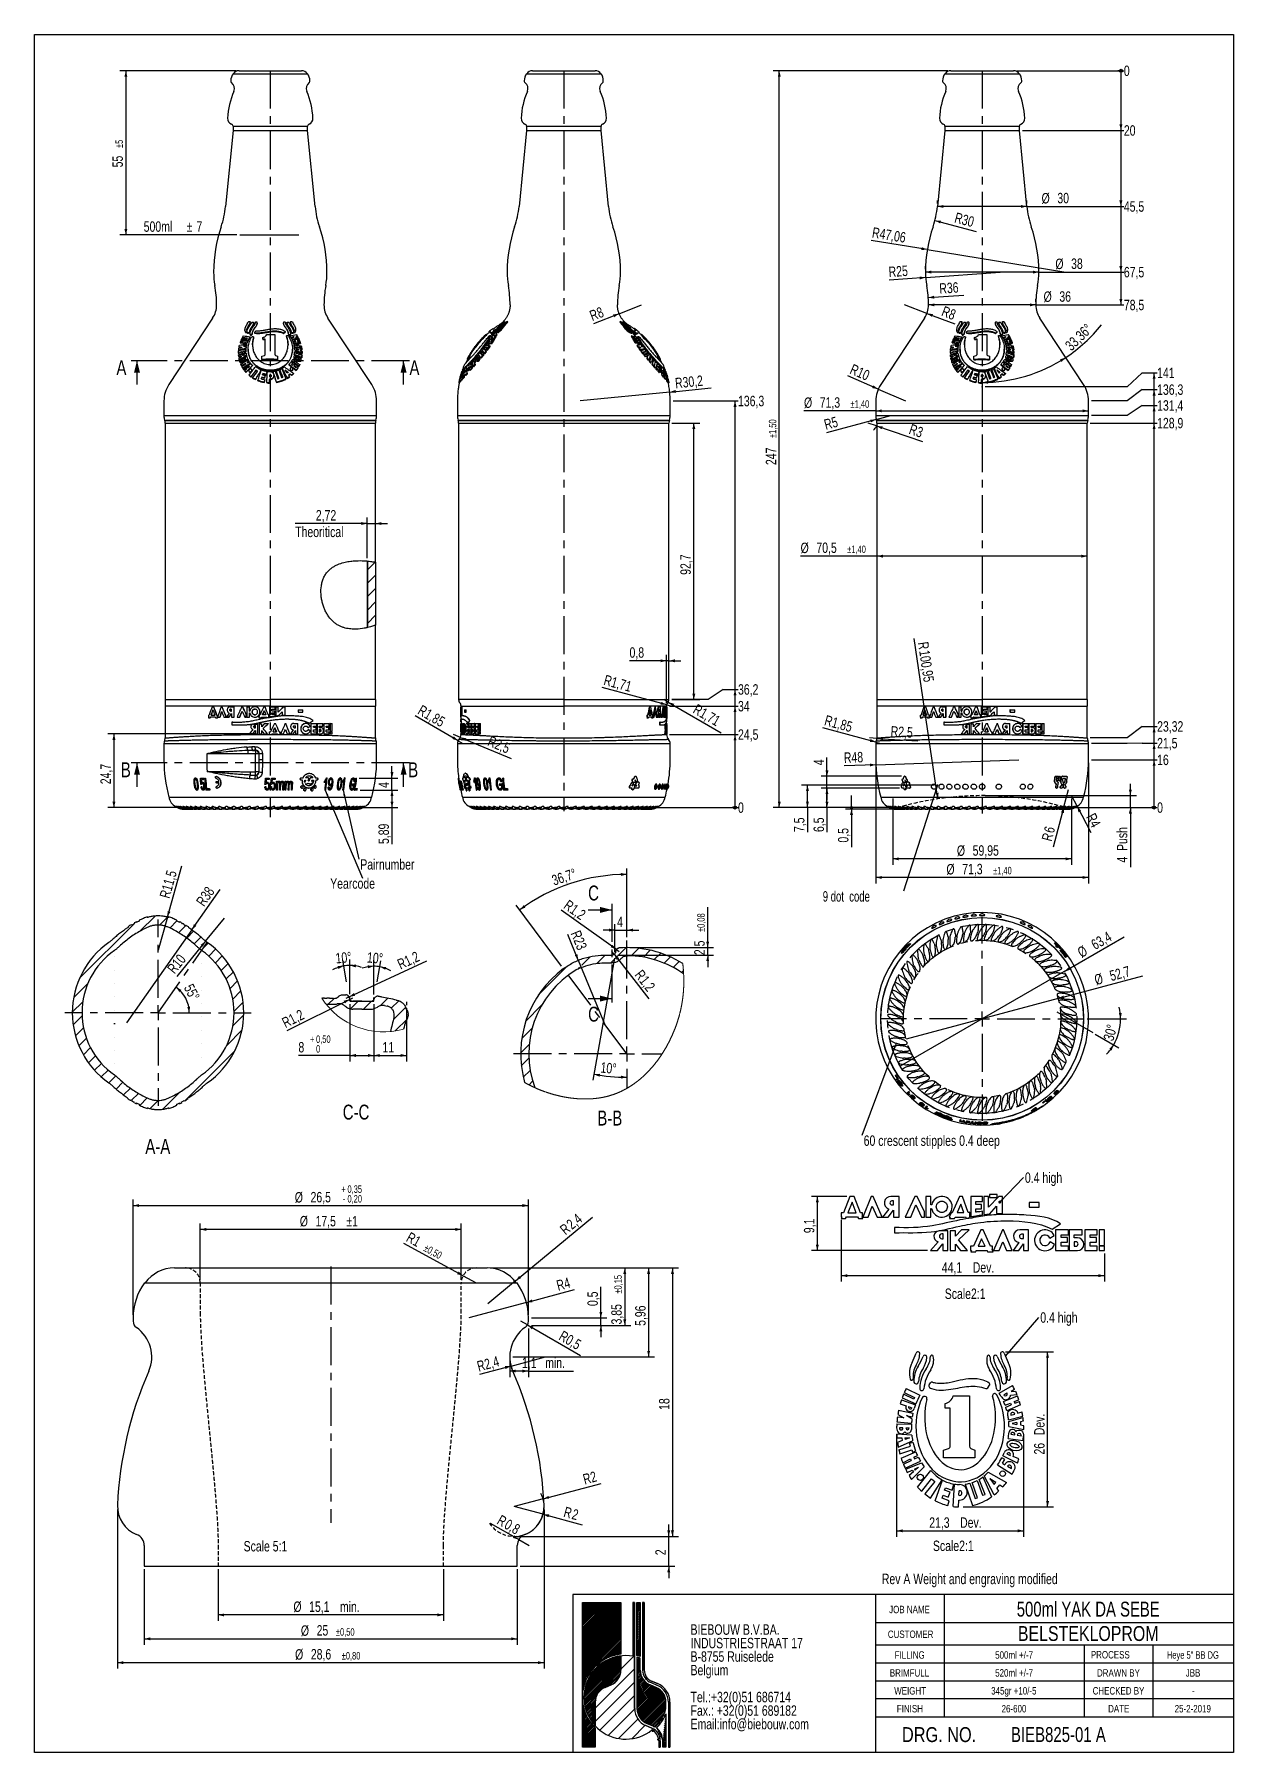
# Model space of a CAD drawing. Header units: millimetres. Extents: x 10 to 412, y 8 to 584.
import ezdxf

# ---------------------------------------------------------------- set-up
doc = ezdxf.new("R2010")
doc.units = ezdxf.units.MM
doc.header["$PDSIZE"] = -1
doc.linetypes.add('CENTERX2', pattern=[20.32, 12.7, -2.54, 2.54, -2.54])
doc.linetypes.add('HIDDEN', pattern=[1.905, 1.27, -0.635])
for name, color, linetype in [('CENTERLINE', 4, 'CENTERX2'), ('DETAIL', 3, 'Continuous'), ('DIMENSIONS', 2, 'Continuous'), ('HATCH', 3, 'Continuous'), ('HIDDEN', 3, 'HIDDEN'), ('TEXT', 2, 'Continuous')]:
    doc.layers.add(name, color=color, linetype=linetype)
doc.layers.add('OUTLINE', color=7, linetype='Continuous', lineweight=25)
doc.styles.add('SLDTEXTSTYLE0', font='TXT', dxfattribs={"width": 0.75})
doc.styles.add('SLDTEXTSTYLE1', font='TXT', dxfattribs={"width": 0.797872})
doc.styles.add('SLDTEXTSTYLE2', font='TXT', dxfattribs={"width": 0.81681})
doc.styles.add('SLDTEXTSTYLE3', font='TXT', dxfattribs={"width": 0.729133})
doc.styles.add('SLDTEXTSTYLE4', font='TXT', dxfattribs={"width": 0.745307})
doc.styles.add('SLDTEXTSTYLE5', font='TXT', dxfattribs={"width": 0.681818})
doc.dimstyles.new('SLDDIMSTYLE0', dxfattribs={"dimtxt": 3.5, "dimasz": 2, "dimexe": 0, "dimexo": 0.0625, "dimgap": 0.875, "dimtad": 1, "dimrnd": 1e-09, "dimzin": 12, "dimdsep": 46, "dimtxsty": 'SLDTEXTSTYLE0', "dimsah": 1, "dimcen": 0.09, "dimadec": 0, "dimazin": 3, "dimtfac": 1, "dimtmove": 0, "dimatfit": 0, "dimfxl": 0, "dimfrac": 2, "dimtolj": 1, "dimtzin": 12, "dimarcsym": 0})
doc.dimstyles.new('SLDDIMSTYLE1', dxfattribs={"dimtxt": 3.5, "dimasz": 2, "dimexe": 0, "dimexo": 0.0625, "dimgap": 0.875, "dimtad": 1, "dimrnd": 1e-09, "dimzin": 12, "dimdsep": 46, "dimtxsty": 'SLDTEXTSTYLE0', "dimsah": 1, "dimcen": 0, "dimadec": 0, "dimazin": 3, "dimtfac": 1, "dimtofl": 0, "dimtmove": 0, "dimatfit": 3, "dimfxl": 0, "dimfrac": 2, "dimtolj": 1, "dimtzin": 12, "dimarcsym": 0})
doc.dimstyles.new('SLDDIMSTYLE10', dxfattribs={"dimtxt": 3.5, "dimasz": 2, "dimexe": 0, "dimexo": 0.0625, "dimgap": 0.875, "dimtad": 1, "dimrnd": 1e-09, "dimzin": 12, "dimdsep": 46, "dimtxsty": 'SLDTEXTSTYLE0', "dimsah": 1, "dimcen": 0.09, "dimadec": 0, "dimazin": 3, "dimtol": 1, "dimtp": 1.4, "dimtm": 1.4, "dimtfac": 1, "dimtofl": 0, "dimtmove": 0, "dimatfit": 3, "dimfxl": 0, "dimfrac": 2, "dimtolj": 1, "dimarcsym": 0})
doc.dimstyles.new('SLDDIMSTYLE11', dxfattribs={"dimtxt": 3.5, "dimasz": 2, "dimexe": 0, "dimexo": 0.0625, "dimgap": 0.875, "dimtad": 1, "dimrnd": 1e-09, "dimzin": 12, "dimdsep": 46, "dimtxsty": 'SLDTEXTSTYLE0', "dimsah": 1, "dimcen": 0, "dimadec": 0, "dimazin": 3, "dimtfac": 1, "dimtofl": 0, "dimtmove": 0, "dimatfit": 3, "dimfxl": 0, "dimfrac": 2, "dimtolj": 1, "dimtzin": 12, "dimarcsym": 0})
doc.dimstyles.new('SLDDIMSTYLE12', dxfattribs={"dimtxt": 0.18, "dimasz": 2, "dimexe": 0, "dimexo": 0.0625, "dimgap": 0, "dimtad": 0, "dimtih": 1, "dimtoh": 1, "dimdec": 0, "dimrnd": 1e-09, "dimzin": 0, "dimdsep": 46, "dimtxsty": 'Standard', "dimsah": 1, "dimcen": 0.09, "dimadec": 0, "dimazin": 0, "dimtfac": 2, "dimtdec": 0, "dimtofl": 0, "dimtmove": 0, "dimatfit": 3, "dimfxl": 0, "dimfrac": 2, "dimtolj": 1, "dimtzin": 0, "dimarcsym": 0})
doc.dimstyles.new('SLDDIMSTYLE13', dxfattribs={"dimtxt": 3.5, "dimasz": 2, "dimexe": 0, "dimexo": 0.0625, "dimgap": 0.875, "dimtad": 1, "dimrnd": 1e-09, "dimzin": 12, "dimdsep": 46, "dimtxsty": 'SLDTEXTSTYLE0', "dimblk1": 'NONE', "dimsah": 1, "dimcen": 0, "dimadec": 0, "dimazin": 3, "dimtfac": 1, "dimtmove": 0, "dimatfit": 3, "dimldrblk": 'NONE', "dimfxl": 0, "dimfrac": 2, "dimtolj": 1, "dimtzin": 12, "dimarcsym": 0})
doc.dimstyles.new('SLDDIMSTYLE14', dxfattribs={"dimtxt": 3.5, "dimasz": 2, "dimexe": 0, "dimexo": 0.0625, "dimgap": 0.875, "dimtad": 1, "dimdec": 4, "dimzin": 12, "dimdsep": 46, "dimtxsty": 'SLDTEXTSTYLE0', "dimsah": 1, "dimcen": 0.09, "dimadec": 0, "dimazin": 3, "dimtfac": 1, "dimtdec": 0, "dimtofl": 0, "dimtmove": 0, "dimatfit": 3, "dimfxl": 0, "dimfrac": 2, "dimtolj": 1, "dimtzin": 12, "dimarcsym": 0})
doc.dimstyles.new('SLDDIMSTYLE15', dxfattribs={"dimtxt": 3.5, "dimasz": 2, "dimexe": 0, "dimexo": 0.0625, "dimgap": 0.875, "dimtad": 1, "dimrnd": 1e-09, "dimzin": 12, "dimdsep": 46, "dimtxsty": 'SLDTEXTSTYLE0', "dimsah": 1, "dimcen": 0.09, "dimadec": 0, "dimazin": 3, "dimtol": 1, "dimtp": 5, "dimtm": 5, "dimtfac": 1, "dimtofl": 0, "dimtmove": 0, "dimatfit": 3, "dimfxl": 0, "dimfrac": 2, "dimtolj": 1, "dimarcsym": 0})
doc.dimstyles.new('SLDDIMSTYLE16', dxfattribs={"dimtxt": 3.5, "dimasz": 2, "dimexe": 0, "dimexo": 0.0625, "dimgap": 0.875, "dimtad": 1, "dimrnd": 1e-09, "dimdsep": 46, "dimtxsty": 'SLDTEXTSTYLE0', "dimsah": 1, "dimcen": 0.09, "dimadec": 0, "dimazin": 2, "dimtfac": 1, "dimtmove": 0, "dimatfit": 0, "dimfxl": 0, "dimfrac": 2, "dimtolj": 1, "dimtzin": 12, "dimarcsym": 0})
doc.dimstyles.new('SLDDIMSTYLE17', dxfattribs={"dimtxt": 3.5, "dimasz": 2, "dimexe": 0, "dimexo": 0.0625, "dimgap": 0.875, "dimtad": 1, "dimlfac": 0.2, "dimrnd": 1e-09, "dimzin": 12, "dimdsep": 46, "dimtxsty": 'SLDTEXTSTYLE0', "dimsah": 1, "dimcen": 0.09, "dimadec": 0, "dimazin": 3, "dimtfac": 1, "dimtmove": 0, "dimatfit": 0, "dimfxl": 0, "dimfrac": 2, "dimtolj": 1, "dimtzin": 12, "dimarcsym": 0})
doc.dimstyles.new('SLDDIMSTYLE18', dxfattribs={"dimtxt": 3.5, "dimasz": 2, "dimexe": 0, "dimexo": 0.0625, "dimgap": 0.875, "dimtad": 1, "dimlfac": 0.2, "dimrnd": 1e-09, "dimzin": 12, "dimdsep": 46, "dimtxsty": 'SLDTEXTSTYLE0', "dimsah": 1, "dimcen": 0, "dimadec": 0, "dimazin": 3, "dimtfac": 1, "dimtofl": 0, "dimtmove": 0, "dimatfit": 3, "dimfxl": 0, "dimfrac": 2, "dimtolj": 1, "dimtzin": 12, "dimarcsym": 0})
doc.dimstyles.new('SLDDIMSTYLE19', dxfattribs={"dimtxt": 3.5, "dimasz": 2, "dimexe": 0, "dimexo": 0.0625, "dimgap": 0.875, "dimtad": 1, "dimlfac": 0.2, "dimrnd": 1e-09, "dimzin": 12, "dimdsep": 46, "dimtxsty": 'SLDTEXTSTYLE0', "dimsah": 1, "dimcen": 0.09, "dimadec": 0, "dimazin": 3, "dimtol": 1, "dimtp": 1, "dimtm": 1, "dimtfac": 1, "dimtdec": 0, "dimtofl": 0, "dimtmove": 0, "dimatfit": 3, "dimfxl": 0, "dimfrac": 2, "dimtolj": 1, "dimarcsym": 0})
doc.dimstyles.new('SLDDIMSTYLE2', dxfattribs={"dimtxt": 3.5, "dimasz": 2, "dimexe": 0, "dimexo": 0.0625, "dimgap": 0.875, "dimtad": 1, "dimrnd": 1e-09, "dimzin": 12, "dimdsep": 46, "dimtxsty": 'SLDTEXTSTYLE0', "dimsah": 1, "dimcen": 0, "dimadec": 0, "dimazin": 3, "dimtfac": 1, "dimtofl": 0, "dimtmove": 0, "dimatfit": 3, "dimfxl": 0, "dimfrac": 2, "dimtolj": 1, "dimtzin": 12, "dimarcsym": 0})
doc.dimstyles.new('SLDDIMSTYLE20', dxfattribs={"dimtxt": 3.5, "dimasz": 2, "dimexe": 0, "dimexo": 0.0625, "dimgap": 0.875, "dimtad": 1, "dimlfac": 0.2, "dimrnd": 1e-09, "dimzin": 12, "dimdsep": 46, "dimtxsty": 'SLDTEXTSTYLE0', "dimsah": 1, "dimcen": 0.09, "dimadec": 0, "dimazin": 3, "dimtfac": 1, "dimtofl": 0, "dimtmove": 0, "dimatfit": 3, "dimfxl": 0, "dimfrac": 2, "dimtolj": 1, "dimarcsym": 0})
doc.dimstyles.new('SLDDIMSTYLE21', dxfattribs={"dimtxt": 3.5, "dimasz": 2, "dimexe": 0, "dimexo": 0.0625, "dimgap": 0.875, "dimtad": 1, "dimlfac": 0.2, "dimrnd": 1e-09, "dimzin": 12, "dimdsep": 46, "dimtxsty": 'SLDTEXTSTYLE0', "dimsah": 1, "dimcen": 0, "dimadec": 0, "dimazin": 3, "dimtfac": 1, "dimtofl": 0, "dimtmove": 0, "dimatfit": 3, "dimfxl": 0, "dimfrac": 2, "dimtolj": 1, "dimtzin": 12, "dimarcsym": 0})
doc.dimstyles.new('SLDDIMSTYLE22', dxfattribs={"dimtxt": 3.5, "dimasz": 2, "dimexe": 0, "dimexo": 0.0625, "dimgap": 0.875, "dimtad": 1, "dimlfac": 0.2, "dimrnd": 1e-09, "dimdsep": 46, "dimtxsty": 'SLDTEXTSTYLE0', "dimsah": 1, "dimcen": 0, "dimadec": 0, "dimazin": 2, "dimtfac": 1, "dimtofl": 0, "dimtmove": 0, "dimatfit": 3, "dimfxl": 0, "dimfrac": 2, "dimtolj": 1, "dimtzin": 12, "dimarcsym": 0})
doc.dimstyles.new('SLDDIMSTYLE23', dxfattribs={"dimtxt": 3.5, "dimasz": 2, "dimexe": 0, "dimexo": 0.0625, "dimgap": 0.875, "dimtad": 1, "dimlfac": 0.2, "dimrnd": 1e-09, "dimdsep": 46, "dimtxsty": 'SLDTEXTSTYLE0', "dimsah": 1, "dimcen": 0.09, "dimadec": 0, "dimazin": 2, "dimtfac": 1, "dimtmove": 0, "dimatfit": 0, "dimfxl": 0, "dimfrac": 2, "dimtolj": 1, "dimtzin": 12, "dimarcsym": 0})
doc.dimstyles.new('SLDDIMSTYLE24', dxfattribs={"dimtxt": 3.5, "dimasz": 2, "dimexe": 0, "dimexo": 0.0625, "dimgap": 0.875, "dimtad": 1, "dimlfac": 0.2, "dimrnd": 1e-09, "dimdsep": 46, "dimtxsty": 'SLDTEXTSTYLE0', "dimsah": 1, "dimcen": 0, "dimadec": 0, "dimazin": 2, "dimtfac": 1, "dimtofl": 0, "dimtmove": 0, "dimatfit": 3, "dimfxl": 0, "dimfrac": 2, "dimtolj": 1, "dimtzin": 12, "dimarcsym": 0})
doc.dimstyles.new('SLDDIMSTYLE25', dxfattribs={"dimtxt": 3.5, "dimasz": 2, "dimexe": 0, "dimexo": 0.0625, "dimgap": 0.875, "dimtad": 1, "dimlfac": 0.2, "dimrnd": 1e-09, "dimzin": 12, "dimdsep": 46, "dimtxsty": 'SLDTEXTSTYLE0', "dimsah": 1, "dimcen": 0.09, "dimadec": 0, "dimazin": 3, "dimtfac": 1, "dimtofl": 0, "dimtmove": 0, "dimatfit": 3, "dimfxl": 0, "dimfrac": 2, "dimtolj": 1, "dimtzin": 12, "dimarcsym": 0})
doc.dimstyles.new('SLDDIMSTYLE26', dxfattribs={"dimtxt": 3.5, "dimasz": 2, "dimexe": 0, "dimexo": 0.0625, "dimgap": 0.875, "dimtad": 1, "dimlfac": 0.2, "dimrnd": 1e-09, "dimzin": 12, "dimdsep": 46, "dimtxsty": 'SLDTEXTSTYLE0', "dimsah": 1, "dimcen": 0.09, "dimadec": 0, "dimazin": 3, "dimtol": 1, "dimtp": 0.15, "dimtm": 0.15, "dimtfac": 1, "dimtofl": 0, "dimtmove": 0, "dimatfit": 3, "dimfxl": 0, "dimfrac": 2, "dimtolj": 1, "dimarcsym": 0})
doc.dimstyles.new('SLDDIMSTYLE27', dxfattribs={"dimtxt": 3.5, "dimasz": 2, "dimexe": 0, "dimexo": 0.0625, "dimgap": 0.875, "dimtad": 1, "dimlfac": 0.2, "dimrnd": 1e-09, "dimzin": 12, "dimdsep": 46, "dimtxsty": 'SLDTEXTSTYLE0', "dimsah": 1, "dimcen": 0.09, "dimadec": 0, "dimazin": 3, "dimtol": 1, "dimtp": 0.35, "dimtm": 0.2, "dimtfac": 1, "dimtofl": 0, "dimtmove": 0, "dimatfit": 3, "dimfxl": 0, "dimfrac": 2, "dimtolj": 1, "dimarcsym": 0})
doc.dimstyles.new('SLDDIMSTYLE28', dxfattribs={"dimtxt": 3.5, "dimasz": 2, "dimexe": 0, "dimexo": 0.0625, "dimgap": 0.875, "dimtad": 1, "dimlfac": 0.2, "dimrnd": 1e-09, "dimzin": 12, "dimdsep": 46, "dimtxsty": 'SLDTEXTSTYLE0', "dimsah": 1, "dimcen": 0, "dimadec": 0, "dimazin": 3, "dimtol": 1, "dimtp": 0.5, "dimtm": 0.5, "dimtfac": 1, "dimtofl": 0, "dimtmove": 0, "dimatfit": 3, "dimfxl": 0, "dimfrac": 2, "dimtolj": 1, "dimarcsym": 0})
doc.dimstyles.new('SLDDIMSTYLE29', dxfattribs={"dimtxt": 3.5, "dimasz": 2, "dimexe": 0, "dimexo": 0.0625, "dimgap": 0.875, "dimtad": 1, "dimlfac": 0.2, "dimrnd": 1e-09, "dimzin": 12, "dimdsep": 46, "dimtxsty": 'SLDTEXTSTYLE0', "dimsah": 1, "dimcen": 0.09, "dimadec": 0, "dimazin": 3, "dimtol": 1, "dimtp": 0.5, "dimtm": 0.5, "dimtfac": 1, "dimtofl": 0, "dimtmove": 0, "dimatfit": 3, "dimfxl": 0, "dimfrac": 2, "dimtolj": 1, "dimarcsym": 0})
doc.dimstyles.new('SLDDIMSTYLE3', dxfattribs={"dimtxt": 3.5, "dimasz": 1, "dimexe": 0, "dimexo": 0.0625, "dimgap": 0.875, "dimtad": 1, "dimrnd": 1e-09, "dimdsep": 46, "dimtxsty": 'SLDTEXTSTYLE0', "dimblk1": 'DOT', "dimsah": 1, "dimcen": 0.09, "dimadec": 0, "dimazin": 2, "dimtfac": 1, "dimtmove": 0, "dimatfit": 0, "dimldrblk": 'DOT', "dimfxl": 0, "dimfrac": 2, "dimtolj": 1, "dimtzin": 12, "dimarcsym": 0})
doc.dimstyles.new('SLDDIMSTYLE30', dxfattribs={"dimtxt": 3.5, "dimasz": 2, "dimexe": 0, "dimexo": 0.0625, "dimgap": 0.875, "dimtad": 1, "dimlfac": 0.2, "dimrnd": 1e-09, "dimzin": 12, "dimdsep": 46, "dimtxsty": 'SLDTEXTSTYLE0', "dimsah": 1, "dimcen": 0.09, "dimadec": 0, "dimazin": 3, "dimtol": 1, "dimtp": 0.8, "dimtm": 0.8, "dimtfac": 1, "dimtofl": 0, "dimtmove": 0, "dimatfit": 3, "dimfxl": 0, "dimfrac": 2, "dimtolj": 1, "dimarcsym": 0})
doc.dimstyles.new('SLDDIMSTYLE31', dxfattribs={"dimtxt": 3.5, "dimasz": 2, "dimexe": 0, "dimexo": 0.0625, "dimgap": 0.875, "dimtad": 1, "dimdec": 4, "dimzin": 12, "dimdsep": 46, "dimtxsty": 'SLDTEXTSTYLE0', "dimsah": 1, "dimcen": 0.09, "dimadec": 1, "dimazin": 3, "dimtfac": 1, "dimtdec": 1, "dimtofl": 0, "dimtmove": 0, "dimatfit": 3, "dimfxl": 0, "dimfrac": 2, "dimtolj": 1, "dimtzin": 12, "dimarcsym": 0})
doc.dimstyles.new('SLDDIMSTYLE32', dxfattribs={"dimtxt": 3.5, "dimasz": 2, "dimexe": 0, "dimexo": 0.0625, "dimgap": 0.875, "dimtad": 1, "dimrnd": 1e-09, "dimzin": 12, "dimdsep": 46, "dimtxsty": 'SLDTEXTSTYLE0', "dimsah": 1, "dimcen": 0.09, "dimadec": 0, "dimazin": 3, "dimtol": 1, "dimtp": 0.08, "dimtm": 0.08, "dimtfac": 1, "dimtmove": 0, "dimatfit": 0, "dimfxl": 0, "dimfrac": 2, "dimtolj": 1, "dimarcsym": 0})
doc.dimstyles.new('SLDDIMSTYLE33', dxfattribs={"dimtxt": 3.5, "dimasz": 2, "dimexe": 0, "dimexo": 0.0625, "dimgap": 0.875, "dimtad": 1, "dimrnd": 1e-09, "dimzin": 12, "dimdsep": 46, "dimtxsty": 'SLDTEXTSTYLE0', "dimsah": 1, "dimcen": 0.09, "dimadec": 0, "dimazin": 3, "dimtol": 1, "dimtp": 0.5, "dimtfac": 1, "dimtofl": 0, "dimtmove": 0, "dimatfit": 3, "dimfxl": 0, "dimfrac": 2, "dimtolj": 1, "dimarcsym": 0})
doc.dimstyles.new('SLDDIMSTYLE34', dxfattribs={"dimtxt": 3.5, "dimasz": 2, "dimexe": 0, "dimexo": 0.0625, "dimgap": 0.875, "dimtad": 1, "dimlfac": 0.5, "dimrnd": 1e-09, "dimzin": 12, "dimdsep": 46, "dimtxsty": 'SLDTEXTSTYLE0', "dimsah": 1, "dimcen": 0.09, "dimadec": 0, "dimazin": 3, "dimtfac": 1, "dimtofl": 0, "dimtmove": 0, "dimatfit": 3, "dimfxl": 0, "dimfrac": 2, "dimtolj": 1, "dimtzin": 12, "dimarcsym": 0})
doc.dimstyles.new('SLDDIMSTYLE35', dxfattribs={"dimtxt": 0.18, "dimasz": 1, "dimexe": 0, "dimexo": 0.0625, "dimgap": 0, "dimtad": 0, "dimtih": 1, "dimtoh": 1, "dimdec": 0, "dimrnd": 1e-09, "dimzin": 0, "dimdsep": 46, "dimtxsty": 'Standard', "dimblk1": 'DOT', "dimblk2": 'DOT', "dimsah": 1, "dimcen": 0.09, "dimadec": 0, "dimazin": 0, "dimtfac": 1, "dimtdec": 0, "dimtofl": 0, "dimtmove": 0, "dimatfit": 3, "dimldrblk": 'DOT', "dimfxl": 0, "dimfrac": 2, "dimtolj": 1, "dimtzin": 0, "dimarcsym": 0})
doc.dimstyles.new('SLDDIMSTYLE36', dxfattribs={"dimtxt": 3.5, "dimasz": 2, "dimexe": 0, "dimexo": 0.0625, "dimgap": 0.875, "dimtad": 1, "dimdec": 1, "dimlfac": 0.5, "dimrnd": 1e-09, "dimzin": 12, "dimdsep": 46, "dimtxsty": 'SLDTEXTSTYLE0', "dimsah": 1, "dimcen": 0.09, "dimadec": 0, "dimazin": 3, "dimtfac": 1, "dimtdec": 1, "dimtofl": 0, "dimtmove": 0, "dimatfit": 3, "dimfxl": 0, "dimfrac": 2, "dimtolj": 1, "dimtzin": 12, "dimarcsym": 0})
doc.dimstyles.new('SLDDIMSTYLE4', dxfattribs={"dimtxt": 3.5, "dimasz": 2, "dimexe": 0, "dimexo": 0.0625, "dimgap": 0.875, "dimtad": 1, "dimrnd": 1e-09, "dimzin": 12, "dimdsep": 46, "dimtxsty": 'SLDTEXTSTYLE0', "dimsah": 1, "dimcen": 0.09, "dimadec": 0, "dimazin": 3, "dimtol": 1, "dimtp": 1.5, "dimtm": 1.5, "dimtfac": 1, "dimtofl": 0, "dimtmove": 0, "dimatfit": 3, "dimfxl": 0, "dimfrac": 2, "dimtolj": 1, "dimarcsym": 0})
doc.dimstyles.new('SLDDIMSTYLE5', dxfattribs={"dimtxt": 3.5, "dimasz": 0.333333, "dimexe": 0, "dimexo": 0.0625, "dimgap": 0.875, "dimtad": 0, "dimtih": 1, "dimtoh": 1, "dimdec": 0, "dimrnd": 1e-09, "dimdsep": 46, "dimtxsty": 'SLDTEXTSTYLE0', "dimblk1": 'ORIGIN', "dimblk2": 'ORIGIN', "dimsah": 1, "dimcen": 0.09, "dimadec": 0, "dimazin": 2, "dimtfac": 1, "dimtdec": 0, "dimtofl": 0, "dimtmove": 0, "dimatfit": 3, "dimldrblk": 'ORIGIN', "dimfxl": 0, "dimfrac": 2, "dimtolj": 1, "dimtzin": 12, "dimarcsym": 0})
doc.dimstyles.new('SLDDIMSTYLE6', dxfattribs={"dimtxt": 3.5, "dimasz": 2, "dimexe": 0, "dimexo": 0.0625, "dimgap": 0.875, "dimtad": 0, "dimtih": 1, "dimtoh": 1, "dimrnd": 1e-09, "dimzin": 12, "dimdsep": 46, "dimtxsty": 'SLDTEXTSTYLE0', "dimsah": 1, "dimcen": 0.09, "dimadec": 0, "dimazin": 3, "dimtfac": 1, "dimtofl": 0, "dimtmove": 0, "dimatfit": 3, "dimfxl": 0, "dimfrac": 2, "dimtolj": 1, "dimtzin": 12, "dimarcsym": 0})
doc.dimstyles.new('SLDDIMSTYLE7', dxfattribs={"dimtxt": 3.5, "dimasz": 2, "dimexe": 0, "dimexo": 0.0625, "dimgap": 0.875, "dimtad": 1, "dimdec": 4, "dimzin": 12, "dimdsep": 46, "dimtxsty": 'SLDTEXTSTYLE0', "dimsah": 1, "dimcen": 0.09, "dimazin": 3, "dimtfac": 1, "dimtofl": 0, "dimtmove": 0, "dimatfit": 3, "dimfxl": 0, "dimfrac": 2, "dimtolj": 1, "dimtzin": 12, "dimarcsym": 0})
doc.dimstyles.new('SLDDIMSTYLE8', dxfattribs={"dimtxt": 3.5, "dimasz": 2, "dimexe": 0, "dimexo": 0.0625, "dimgap": 0.875, "dimtad": 1, "dimrnd": 1e-09, "dimzin": 12, "dimdsep": 46, "dimtxsty": 'SLDTEXTSTYLE0', "dimsah": 1, "dimcen": 0.09, "dimadec": 0, "dimazin": 3, "dimtfac": 1, "dimtofl": 0, "dimtmove": 0, "dimatfit": 3, "dimfxl": 0, "dimfrac": 2, "dimtolj": 1, "dimtzin": 12, "dimarcsym": 0})
doc.dimstyles.new('SLDDIMSTYLE9', dxfattribs={"dimtxt": 3.5, "dimasz": 2, "dimexe": 0, "dimexo": 0.0625, "dimgap": 0.875, "dimtad": 1, "dimrnd": 1e-09, "dimzin": 12, "dimdsep": 46, "dimtxsty": 'SLDTEXTSTYLE0', "dimsah": 1, "dimcen": 0, "dimadec": 0, "dimazin": 3, "dimtfac": 1, "dimtofl": 0, "dimtmove": 0, "dimatfit": 3, "dimfxl": 0, "dimfrac": 2, "dimtolj": 1, "dimtzin": 12, "dimarcsym": 0})

msp = doc.modelspace()

# ---------------------------------------------------------------- texts
at = {"layer": 'CENTERLINE', "char_height": 5, "attachment_point": 1, "style": 'SLDTEXTSTYLE0'}
for s, insert in [('A', (37.50643, 474.77252)), ('A', (135.73523, 474.77252)), ('B', (38.99111, 339.97252)), ('B', (135.31103, 339.97252)), ('C', (195.61986, 298.65813)), ('C', (195.61986, 258.04669))]:
    msp.add_mtext(s, dxfattribs=dict(at, insert=insert))
at = {"layer": 'TEXT'}
for s, insert, char_height, attachment_point, style in [('Pairnumber', (119.25634, 307.49819), 3.5, 1, 'SLDTEXTSTYLE0'), ('Yearcode', (109.15939, 301.10149), 3.5, 1, 'SLDTEXTSTYLE0'), ('9 dot  code', (274.27376, 296.78748), 3.5, 1, 'SLDTEXTSTYLE5'), ('C-C', (117.82837, 225.21904), 5, 2, 'SLDTEXTSTYLE0'), ('B-B', (202.88881, 223.22496), 5, 2, 'SLDTEXTSTYLE0'), ('A-A', (51.37836, 213.71634), 5, 2, 'SLDTEXTSTYLE0'), ('60 crescent stipples 0.4 deep', (287.98715, 214.90499), 3.5, 1, 'SLDTEXTSTYLE0'), ('Scale2:1', (315.17373, 163.58116), 3.5, 1, 'SLDTEXTSTYLE0'), ('Scale 5:1', (80.14832, 78.94689), 3.5, 1, 'SLDTEXTSTYLE0'), ('Scale2:1', (311.208, 79.08289), 3.5, 1, 'SLDTEXTSTYLE0'), ('Rev A Weight and engraving modified', (294.08805, 67.98324), 3.5, 1, 'SLDTEXTSTYLE0'), ('500ml YAK DA SEBE', (363.26123, 58.60285), 5, 2, 'SLDTEXTSTYLE4'), ('JOB NAME', (303.3477, 57.22997), 2.5, 2, 'SLDTEXTSTYLE1'), ('CUSTOMER', (303.72254, 48.93201), 2.5, 2, 'SLDTEXTSTYLE1'), ('BELSTEKLOPROM', (363.24867, 50.43349), 5, 2, 'SLDTEXTSTYLE1'), ('FILLING', (303.42306, 41.97997), 2.5, 2, 'SLDTEXTSTYLE1'), ('500ml +/-7', (338.41065, 41.97997), 2.5, 2, 'SLDTEXTSTYLE1'), ('PROCESS', (364.13981, 42.06937), 2.5, 1, 'SLDTEXTSTYLE1'), ('Heye 5" BB DG', (398.33385, 41.97997), 2.5, 2, 'SLDTEXTSTYLE3'), ('BRIMFULL', (303.34083, 35.97997), 2.5, 2, 'SLDTEXTSTYLE1'), ('520ml +/-7', (338.41065, 35.97997), 2.5, 2, 'SLDTEXTSTYLE1'), ('DRAWN BY', (373.38534, 35.97997), 2.5, 2, 'SLDTEXTSTYLE1'), ('JBB', (398.40056, 35.97997), 2.5, 2, 'SLDTEXTSTYLE1'), ('WEIGHT', (303.55703, 29.97997), 2.5, 2, 'SLDTEXTSTYLE1'), ('345gr +10/-5', (338.31963, 29.97997), 2.5, 2, 'SLDTEXTSTYLE1'), ('CHECKED BY', (373.41216, 29.97997), 2.5, 2, 'SLDTEXTSTYLE1'), ('FINISH', (303.47444, 23.97997), 2.5, 2, 'SLDTEXTSTYLE1'), ('26-600', (338.36938, 23.97997), 2.5, 2, 'SLDTEXTSTYLE1'), ('DATE', (373.49542, 23.97997), 2.5, 2, 'SLDTEXTSTYLE1'), ('25-2-2019', (398.31413, 23.97997), 2.5, 2, 'SLDTEXTSTYLE1'), ('-', (398.49498, 29.97997), 2.5, 2, 'SLDTEXTSTYLE1'), ('DRG. NO.', (313.26584, 16.54503), 5, 2, 'SLDTEXTSTYLE2'), ('BIEB825-01 A', (337.36741, 16.56969), 5, 1, 'SLDTEXTSTYLE0')]:
    msp.add_mtext(s, dxfattribs=dict(at, insert=insert, char_height=char_height, attachment_point=attachment_point, style=style))

# ---------------------------------------------------------------- blocks, each defined once
blk = doc.blocks.new('SW_NOTE_0')
at = {"layer": 'TEXT', "color": 0, "char_height": 3.5, "attachment_point": 1, "style": 'SLDTEXTSTYLE0'}
for s, insert in [('BIEBOUW B.V.BA.', (0, 4.5)), ('INDUSTRIESTRAAT 17', (0, -0.03)), ('B-8755 Ruiselede', (0, -4.55)), ('Belgium', (0, -9.08)), ('Tel.:+32(0)51 686714', (0, -18.13)), ('Fax.: +32(0)51 689182', (0, -22.66)), ('Email:info@biebouw.com', (0, -27.18))]:
    blk.add_mtext(s, dxfattribs=dict(at, insert=insert))
blk = doc.blocks.new('_D')
at = {"layer": 'DIMENSIONS'}
for p, q in [((328.7, 328.81), (379.39, 328.81)), ((377.39, 328.81), (377.39, 332.81)), ((377.39, 324.81), (377.39, 328.81)), ((357.68, 324.81), (379.39, 324.81)), ((377.39, 324.81), (377.39, 304.78))]:
    blk.add_line(p, q, dxfattribs=at)
for points in [[(377.39, 328.81), (377.89, 330.81), (376.89, 330.81)], [(377.39, 324.81), (376.89, 322.81), (377.89, 322.81)]]:
    blk.add_solid(points, dxfattribs=at)
at = {"layer": 'DIMENSIONS', "char_height": 3.5, "attachment_point": 1, "rotation": 90, "style": 'SLDTEXTSTYLE0'}
for s, insert in [('Push', (372.87, 310.26)), ('4', (372.87, 306.36))]:
    blk.add_mtext(s, dxfattribs=dict(at, insert=insert))
blk = doc.blocks.new('_D_1')
at = {"layer": 'DIMENSIONS'}
blk.add_line((312.9, 327.71), (304.92, 381.51), dxfattribs=at)
blk.add_solid([(312.9, 327.71), (313.1, 329.77), (312.11, 329.62)], dxfattribs=at)
at = {"layer": 'DIMENSIONS', "char_height": 3.5, "attachment_point": 1, "rotation": 278.43155, "style": 'SLDTEXTSTYLE0'}
for s, insert in [('R', (309.62, 380.6)), ('100,95', (310.04, 377.8))]:
    blk.add_mtext(s, dxfattribs=dict(at, insert=insert))
blk = doc.blocks.new('_D_2')
at = {"layer": 'DIMENSIONS'}
for q in [(356.68, 330.81), (351.5, 311.48)]:
    blk.add_line((355.12, 325.01), q, dxfattribs=at)
blk.add_solid([(355.12, 325.01), (354.12, 323.21), (355.09, 322.95)], dxfattribs=at)
at = {"layer": 'DIMENSIONS', "char_height": 3.5, "attachment_point": 1, "rotation": 75, "style": 'SLDTEXTSTYLE0'}
for s, insert in [('6', (348.32, 316.91)), ('R', (347.59, 314.17))]:
    blk.add_mtext(s, dxfattribs=dict(at, insert=insert))
blk = doc.blocks.new('_Dot')
at = {"color": 0, "linetype": 'ByBlock', "lineweight": -2}
blk.add_line((-0.5, 0), (-1, 0), dxfattribs=at)
at = {"color": 0, "linetype": 'ByBlock', "const_width": 0.5}
blk.add_lwpolyline([(-0.25, 0, 1), (0.25, 0, 1)], format="xyb", close=True, dxfattribs=at)
blk = doc.blocks.new('_D_3')
at = {"layer": 'DIMENSIONS'}
for p, q in [((283.9, 324.81), (283.9, 328.81)), ((297.72, 324.81), (281.9, 324.81)), ((299.1, 324.31), (281.9, 324.31)), ((283.9, 324.81), (283.9, 324.31)), ((283.9, 324.31), (283.9, 311.49))]:
    blk.add_line(p, q, dxfattribs=at)
blk.add_solid([(283.9, 324.31), (283.4, 322.31), (284.4, 322.31)], dxfattribs=at)
at = {"layer": 'DIMENSIONS', "rotation": 270.0000000000004}
blk.add_blockref('_Dot', (283.9, 324.81), dxfattribs=at)
at = {"layer": 'DIMENSIONS', "insert": (279.39, 313.07), "char_height": 3.5, "attachment_point": 1, "rotation": 90, "style": 'SLDTEXTSTYLE0'}
blk.add_mtext('0,5', dxfattribs=at)
blk = doc.blocks.new('_D_4')
at = {"layer": 'DIMENSIONS'}
for p, q in [((316.21, 571.81), (257.7, 571.81)), ((259.7, 324.81), (259.7, 571.81)), ((297.72, 324.81), (257.7, 324.81))]:
    blk.add_line(p, q, dxfattribs=at)
for points in [[(259.7, 571.81), (259.2, 569.81), (260.2, 569.81)], [(259.7, 324.81), (260.2, 326.81), (259.2, 326.81)]]:
    blk.add_solid(points, dxfattribs=at)
at = {"layer": 'DIMENSIONS', "attachment_point": 1, "rotation": 90, "style": 'SLDTEXTSTYLE0'}
for s, insert, char_height in [('±1,50', (256.2, 448.68), 2.5), ('247', (255.19, 439.63), 3.5)]:
    blk.add_mtext(s, dxfattribs=dict(at, insert=insert, char_height=char_height))
blk = doc.blocks.new('_Origin')
at = {"color": 0, "linetype": 'ByBlock', "lineweight": -2}
blk.add_line((0, 0), (-1, 0), dxfattribs=at)
blk.add_circle((0, 0), 0.5, dxfattribs=at)
blk = doc.blocks.new('_D_5')
at = {"layer": 'DIMENSIONS'}
blk.add_line((345.52, 324.81), (386.35, 324.81), dxfattribs=at)
blk.add_blockref('_Origin', (385.35, 324.81), dxfattribs=at)
at = {"layer": 'DIMENSIONS', "insert": (386.35, 326.54), "char_height": 3.5, "attachment_point": 1, "style": 'SLDTEXTSTYLE0'}
blk.add_mtext('0', dxfattribs=at)
blk = doc.blocks.new('_D_6')
at = {"layer": 'DIMENSIONS'}
for p, q in [((364.35, 340.81), (386.35, 340.81)), ((385.35, 324.81), (385.35, 340.81))]:
    blk.add_line(p, q, dxfattribs=at)
blk.add_solid([(385.35, 340.81), (384.85, 338.81), (385.85, 338.81)], dxfattribs=at)
at = {"layer": 'DIMENSIONS', "insert": (386.35, 342.54), "char_height": 3.5, "attachment_point": 1, "style": 'SLDTEXTSTYLE0'}
blk.add_mtext('16', dxfattribs=at)
blk = doc.blocks.new('_D_7')
at = {"layer": 'DIMENSIONS'}
for p, q in [((376.35, 346.31), (364.35, 346.31)), ((381.35, 346.42), (376.35, 346.31)), ((381.35, 346.42), (386.35, 346.42)), ((385.35, 340.81), (385.35, 346.42))]:
    blk.add_line(p, q, dxfattribs=at)
blk.add_solid([(385.35, 346.42), (384.85, 344.42), (385.85, 344.42)], dxfattribs=at)
at = {"layer": 'DIMENSIONS', "insert": (386.35, 348.15), "char_height": 3.5, "attachment_point": 1, "style": 'SLDTEXTSTYLE0'}
blk.add_mtext('21,5', dxfattribs=at)
blk = doc.blocks.new('_D_8')
at = {"layer": 'DIMENSIONS'}
for p, q in [((381.35, 352.03), (376.35, 348.13)), ((381.35, 352.03), (386.35, 352.03)), ((385.35, 346.42), (385.35, 352.03)), ((376.35, 348.13), (363.95, 348.13))]:
    blk.add_line(p, q, dxfattribs=at)
blk.add_solid([(385.35, 352.03), (384.85, 350.03), (385.85, 350.03)], dxfattribs=at)
at = {"layer": 'DIMENSIONS', "insert": (386.35, 353.76), "char_height": 3.5, "attachment_point": 1, "style": 'SLDTEXTSTYLE0'}
blk.add_mtext('23,32', dxfattribs=at)
blk = doc.blocks.new('_D_9')
at = {"layer": 'DIMENSIONS'}
for p, q in [((363.95, 453.71), (386.35, 453.71)), ((385.35, 352.03), (385.35, 453.71))]:
    blk.add_line(p, q, dxfattribs=at)
blk.add_solid([(385.35, 453.71), (384.85, 451.71), (385.85, 451.71)], dxfattribs=at)
at = {"layer": 'DIMENSIONS', "insert": (386.35, 455.44), "char_height": 3.5, "attachment_point": 1, "style": 'SLDTEXTSTYLE0'}
blk.add_mtext('128,9', dxfattribs=at)
blk = doc.blocks.new('_D_10')
at = {"layer": 'DIMENSIONS'}
for p, q in [((376.35, 456.21), (364.35, 456.21)), ((381.35, 459.62), (376.35, 456.21)), ((381.35, 459.62), (386.35, 459.62)), ((385.35, 453.71), (385.35, 459.62))]:
    blk.add_line(p, q, dxfattribs=at)
blk.add_solid([(385.35, 459.62), (384.85, 457.62), (385.85, 457.62)], dxfattribs=at)
at = {"layer": 'DIMENSIONS', "insert": (386.35, 461.35), "char_height": 3.5, "attachment_point": 1, "style": 'SLDTEXTSTYLE0'}
blk.add_mtext('131,4', dxfattribs=at)
blk = doc.blocks.new('_D_11')
at = {"layer": 'DIMENSIONS'}
for p, q in [((376.35, 461.11), (364.35, 461.11)), ((381.35, 464.93), (376.35, 461.11)), ((381.35, 464.93), (386.35, 464.93)), ((385.35, 459.62), (385.35, 464.93))]:
    blk.add_line(p, q, dxfattribs=at)
blk.add_solid([(385.35, 464.93), (384.85, 462.93), (385.85, 462.93)], dxfattribs=at)
at = {"layer": 'DIMENSIONS', "insert": (386.35, 466.66), "char_height": 3.5, "attachment_point": 1, "style": 'SLDTEXTSTYLE0'}
blk.add_mtext('136,3', dxfattribs=at)
blk = doc.blocks.new('_D_12')
at = {"layer": 'DIMENSIONS'}
for p, q in [((381.35, 470.54), (376.35, 465.81)), ((381.35, 470.54), (386.35, 470.54)), ((385.35, 464.93), (385.35, 470.54)), ((376.35, 465.81), (328.7, 465.81))]:
    blk.add_line(p, q, dxfattribs=at)
blk.add_solid([(385.35, 470.54), (384.85, 468.54), (385.85, 468.54)], dxfattribs=at)
at = {"layer": 'DIMENSIONS', "insert": (386.35, 472.27), "char_height": 3.5, "attachment_point": 1, "style": 'SLDTEXTSTYLE0'}
blk.add_mtext('141', dxfattribs=at)
blk = doc.blocks.new('_D_13')
at = {"layer": 'DIMENSIONS'}
blk.add_line((339.19, 571.81), (375.21, 571.81), dxfattribs=at)
blk.add_blockref('_Origin', (374.21, 571.81), dxfattribs=at)
at = {"layer": 'DIMENSIONS', "insert": (375.21, 573.54), "char_height": 3.5, "attachment_point": 1, "style": 'SLDTEXTSTYLE0'}
blk.add_mtext('0', dxfattribs=at)
blk = doc.blocks.new('_D_14')
at = {"layer": 'DIMENSIONS'}
for p, q in [((374.21, 571.81), (374.21, 551.81)), ((341.2, 551.81), (375.21, 551.81))]:
    blk.add_line(p, q, dxfattribs=at)
blk.add_solid([(374.21, 551.81), (374.71, 553.81), (373.71, 553.81)], dxfattribs=at)
at = {"layer": 'DIMENSIONS', "insert": (375.21, 553.54), "char_height": 3.5, "attachment_point": 1, "style": 'SLDTEXTSTYLE0'}
blk.add_mtext('20', dxfattribs=at)
blk = doc.blocks.new('_D_15')
at = {"layer": 'DIMENSIONS'}
for p, q in [((374.21, 551.81), (374.21, 526.31)), ((343.7, 526.31), (375.21, 526.31))]:
    blk.add_line(p, q, dxfattribs=at)
blk.add_solid([(374.21, 526.31), (374.71, 528.31), (373.71, 528.31)], dxfattribs=at)
at = {"layer": 'DIMENSIONS', "insert": (375.21, 528.04), "char_height": 3.5, "attachment_point": 1, "style": 'SLDTEXTSTYLE0'}
blk.add_mtext('45,5', dxfattribs=at)
blk = doc.blocks.new('_D_16')
at = {"layer": 'DIMENSIONS'}
for p, q in [((374.21, 526.31), (374.21, 504.31)), ((347.7, 504.31), (375.21, 504.31))]:
    blk.add_line(p, q, dxfattribs=at)
blk.add_solid([(374.21, 504.31), (374.71, 506.31), (373.71, 506.31)], dxfattribs=at)
at = {"layer": 'DIMENSIONS', "insert": (375.21, 506.04), "char_height": 3.5, "attachment_point": 1, "style": 'SLDTEXTSTYLE0'}
blk.add_mtext('67,5', dxfattribs=at)
blk = doc.blocks.new('_D_17')
at = {"layer": 'DIMENSIONS'}
for p, q in [((374.21, 504.31), (374.21, 493.31)), ((346.7, 493.31), (375.21, 493.31))]:
    blk.add_line(p, q, dxfattribs=at)
blk.add_solid([(374.21, 493.31), (374.71, 495.31), (373.71, 495.31)], dxfattribs=at)
at = {"layer": 'DIMENSIONS', "insert": (375.21, 495.04), "char_height": 3.5, "attachment_point": 1, "style": 'SLDTEXTSTYLE0'}
blk.add_mtext('78,5', dxfattribs=at)
blk = doc.blocks.new('_D_18')
at = {"layer": 'DIMENSIONS'}
for start, end in [(303.36206, 321.65756), (270, 303.36206)]:
    blk.add_arc((327.7, 518.25), 50.95, start, end, dxfattribs=at)
for points in [[(355.72, 475.69), (353.76, 475.05), (354.29, 474.2)], [(327.7, 467.3), (329.71, 466.84), (329.69, 467.84)]]:
    blk.add_solid(points, dxfattribs=at)
at = {"layer": 'DIMENSIONS', "insert": (355.17, 480.2), "char_height": 3.5, "attachment_point": 1, "rotation": 44.10832, "style": 'SLDTEXTSTYLE0'}
blk.add_mtext('33,36°', dxfattribs=at)
blk = doc.blocks.new('_D_19')
at = {"layer": 'DIMENSIONS'}
for p, q in [((311.76, 332.31), (267.15, 332.31)), ((269.15, 324.81), (269.15, 332.31)), ((297.72, 324.81), (267.15, 324.81)), ((269.15, 324.81), (269.15, 316.6))]:
    blk.add_line(p, q, dxfattribs=at)
for points in [[(269.15, 332.31), (268.65, 330.31), (269.65, 330.31)], [(269.15, 324.81), (269.65, 326.81), (268.65, 326.81)]]:
    blk.add_solid(points, dxfattribs=at)
at = {"layer": 'DIMENSIONS', "insert": (264.64, 316.6), "char_height": 3.5, "attachment_point": 1, "rotation": 90, "style": 'SLDTEXTSTYLE0'}
blk.add_mtext('7,5', dxfattribs=at)
blk = doc.blocks.new('_D_20')
at = {"layer": 'DIMENSIONS'}
for q in [(289.95, 348.13), (306.17, 347.16)]:
    blk.add_line((292.45, 347.98), q, dxfattribs=at)
blk.add_solid([(292.45, 347.98), (294.41, 347.36), (294.47, 348.36)], dxfattribs=at)
at = {"layer": 'DIMENSIONS', "insert": (297.15, 352.14), "char_height": 3.5, "attachment_point": 1, "rotation": 356.58224, "style": 'SLDTEXTSTYLE0'}
blk.add_mtext('R2,5', dxfattribs=at)
blk = doc.blocks.new('_D_21')
at = {"layer": 'DIMENSIONS'}
for p, q in [((312.7, 527.31), (312.7, 528.31)), ((342.7, 526.31), (312.7, 526.31)), ((342.7, 527.31), (342.7, 528.31)), ((342.7, 526.31), (358.08, 526.31))]:
    blk.add_line(p, q, dxfattribs=at)
for points in [[(312.7, 526.31), (314.7, 525.81), (314.7, 526.81)], [(342.7, 526.31), (340.7, 526.81), (340.7, 525.81)]]:
    blk.add_solid(points, dxfattribs=at)
at = {"layer": 'DIMENSIONS', "char_height": 3.5, "attachment_point": 1, "style": 'SLDTEXTSTYLE0'}
for s, insert in [('%%c', (347.63, 530.82)), ('30', (352.91, 530.87))]:
    blk.add_mtext(s, dxfattribs=dict(at, insert=insert))
blk = doc.blocks.new('_D_22')
at = {"layer": 'DIMENSIONS'}
for p, q in [((308.7, 505.31), (308.7, 506.31)), ((346.7, 504.31), (308.7, 504.31)), ((346.7, 505.31), (346.7, 506.31)), ((346.7, 504.31), (362.69, 504.31))]:
    blk.add_line(p, q, dxfattribs=at)
for points in [[(308.7, 504.31), (310.7, 503.81), (310.7, 504.81)], [(346.7, 504.31), (344.7, 504.81), (344.7, 503.81)]]:
    blk.add_solid(points, dxfattribs=at)
at = {"layer": 'DIMENSIONS', "char_height": 3.5, "attachment_point": 1, "style": 'SLDTEXTSTYLE0'}
for s, insert in [('%%c', (352.24, 508.82)), ('38', (357.52, 508.87))]:
    blk.add_mtext(s, dxfattribs=dict(at, insert=insert))
blk = doc.blocks.new('_D_23')
at = {"layer": 'DIMENSIONS'}
for p, q in [((309.7, 494.31), (309.7, 495.31)), ((345.7, 493.31), (309.7, 493.31)), ((345.7, 494.31), (345.7, 495.31)), ((345.7, 493.31), (358.75, 493.31))]:
    blk.add_line(p, q, dxfattribs=at)
for points in [[(309.7, 493.31), (311.7, 492.81), (311.7, 493.81)], [(345.7, 493.31), (343.7, 493.81), (343.7, 492.81)]]:
    blk.add_solid(points, dxfattribs=at)
at = {"layer": 'DIMENSIONS', "char_height": 3.5, "attachment_point": 1, "style": 'SLDTEXTSTYLE0'}
for s, insert in [('%%c', (348.3, 497.82)), ('36', (353.58, 497.87))]:
    blk.add_mtext(s, dxfattribs=dict(at, insert=insert))
blk = doc.blocks.new('_D_24')
at = {"layer": 'DIMENSIONS'}
for q in [(267.98, 457.78), (363.35, 457.78)]:
    blk.add_line((292.05, 457.78), q, dxfattribs=at)
for points in [[(292.05, 457.78), (294.05, 457.28), (294.05, 458.28)], [(363.35, 457.78), (361.35, 458.28), (361.35, 457.28)]]:
    blk.add_solid(points, dxfattribs=at)
at = {"layer": 'DIMENSIONS', "attachment_point": 1, "style": 'SLDTEXTSTYLE0'}
for s, insert, char_height in [('%%c', (267.98, 462.29), 3.5), ('71,3', (273.26, 462.34), 3.5), ('±1,40', (283.6, 461.33), 2.5)]:
    blk.add_mtext(s, dxfattribs=dict(at, insert=insert, char_height=char_height))
blk = doc.blocks.new('_D_25')
at = {"layer": 'DIMENSIONS'}
for p, q in [((292.45, 409.09), (266.85, 409.09)), ((362.95, 409.09), (292.45, 409.09))]:
    blk.add_line(p, q, dxfattribs=at)
for points in [[(292.45, 409.09), (294.45, 408.59), (294.45, 409.59)], [(362.95, 409.09), (360.95, 409.59), (360.95, 408.59)]]:
    blk.add_solid(points, dxfattribs=at)
at = {"layer": 'DIMENSIONS', "attachment_point": 1, "style": 'SLDTEXTSTYLE0'}
for s, insert, char_height in [('%%c', (266.85, 413.61), 3.5), ('70,5', (272.13, 413.66), 3.5), ('±1,40', (282.47, 412.65), 2.5)]:
    blk.add_mtext(s, dxfattribs=dict(at, insert=insert, char_height=char_height))
blk = doc.blocks.new('_D_26')
at = {"layer": 'DIMENSIONS'}
blk.add_line((311.86, 521.61), (325.67, 517.97), dxfattribs=at)
blk.add_solid([(311.86, 521.61), (313.66, 520.61), (313.92, 521.58)], dxfattribs=at)
at = {"layer": 'DIMENSIONS', "insert": (319.08, 524.37), "char_height": 3.5, "attachment_point": 1, "rotation": 345.272, "style": 'SLDTEXTSTYLE0'}
blk.add_mtext('R30', dxfattribs=at)
blk = doc.blocks.new('_D_27')
at = {"layer": 'DIMENSIONS'}
for q in [(290.45, 514.93), (355.76, 504.31)]:
    blk.add_line((309.31, 511.86), q, dxfattribs=at)
blk.add_solid([(309.31, 511.86), (307.42, 512.68), (307.26, 511.69)], dxfattribs=at)
at = {"layer": 'DIMENSIONS', "insert": (291.17, 519.38), "char_height": 3.5, "attachment_point": 1, "rotation": 350.75637, "style": 'SLDTEXTSTYLE0'}
blk.add_mtext('R47,06', dxfattribs=at)
blk = doc.blocks.new('_D_28')
at = {"layer": 'DIMENSIONS'}
for q in [(296.56, 501.59), (333.7, 504.31)]:
    blk.add_line((308.77, 502.48), q, dxfattribs=at)
blk.add_solid([(308.77, 502.48), (306.74, 502.83), (306.81, 501.84)], dxfattribs=at)
at = {"layer": 'DIMENSIONS', "insert": (296.23, 506.08), "char_height": 3.5, "attachment_point": 1, "rotation": 4.18458, "style": 'SLDTEXTSTYLE0'}
blk.add_mtext('R25', dxfattribs=at)
blk = doc.blocks.new('_D_29')
at = {"layer": 'DIMENSIONS'}
blk.add_line((309.62, 495.76), (321.53, 496.57), dxfattribs=at)
blk.add_solid([(309.62, 495.76), (311.65, 495.39), (311.58, 496.39)], dxfattribs=at)
at = {"layer": 'DIMENSIONS', "insert": (313.23, 500.52), "char_height": 3.5, "attachment_point": 1, "rotation": 3.90253, "style": 'SLDTEXTSTYLE0'}
blk.add_mtext('R36', dxfattribs=at)
blk = doc.blocks.new('_D_30')
at = {"layer": 'DIMENSIONS'}
for q in [(301.7, 493.31), (318.51, 486.93)]:
    blk.add_line((309.18, 490.47), q, dxfattribs=at)
blk.add_solid([(309.18, 490.47), (310.87, 489.29), (311.23, 490.23)], dxfattribs=at)
at = {"layer": 'DIMENSIONS', "insert": (315.03, 493.03), "char_height": 3.5, "attachment_point": 1, "rotation": 339.22893, "style": 'SLDTEXTSTYLE0'}
blk.add_mtext('R8', dxfattribs=at)
blk = doc.blocks.new('_D_31')
at = {"layer": 'DIMENSIONS'}
for q in [(282.67, 469.52), (302.05, 461.11)]:
    blk.add_line((292.88, 465.09), q, dxfattribs=at)
blk.add_solid([(292.88, 465.09), (291.24, 466.34), (290.84, 465.42)], dxfattribs=at)
at = {"layer": 'DIMENSIONS', "insert": (284.45, 473.62), "char_height": 3.5, "attachment_point": 1, "rotation": 336.54131, "style": 'SLDTEXTSTYLE0'}
blk.add_mtext('R10', dxfattribs=at)
blk = doc.blocks.new('_D_32')
at = {"layer": 'DIMENSIONS'}
for q in [(340.05, 340.81), (281.45, 338.77)]:
    blk.add_line((292.08, 339.14), q, dxfattribs=at)
blk.add_solid([(292.08, 339.14), (290.06, 339.57), (290.1, 338.57)], dxfattribs=at)
at = {"layer": 'DIMENSIONS', "insert": (281.29, 343.27), "char_height": 3.5, "attachment_point": 1, "rotation": 1.99166, "style": 'SLDTEXTSTYLE0'}
blk.add_mtext('R48', dxfattribs=at)
blk = doc.blocks.new('_D_33')
at = {"layer": 'DIMENSIONS'}
for q in [(357.68, 328.81), (364.08, 316.45)]:
    blk.add_line((359.52, 325.25), q, dxfattribs=at)
blk.add_solid([(359.52, 325.25), (359.99, 323.25), (360.88, 323.71)], dxfattribs=at)
at = {"layer": 'DIMENSIONS', "insert": (365.52, 323.3), "char_height": 3.5, "attachment_point": 1, "rotation": 297.40262, "style": 'SLDTEXTSTYLE0'}
blk.add_mtext('R4', dxfattribs=at)
blk = doc.blocks.new('_D_34')
at = {"layer": 'DIMENSIONS'}
for p, q in [((297.72, 327.81), (297.72, 305.61)), ((357.68, 327.81), (357.68, 305.61)), ((357.68, 307.61), (297.72, 307.61))]:
    blk.add_line(p, q, dxfattribs=at)
for points in [[(297.72, 307.61), (299.72, 307.11), (299.72, 308.11)], [(357.68, 307.61), (355.68, 308.11), (355.68, 307.11)]]:
    blk.add_solid(points, dxfattribs=at)
at = {"layer": 'DIMENSIONS', "char_height": 3.5, "attachment_point": 1, "style": 'SLDTEXTSTYLE0'}
for s, insert in [('%%c', (319.24, 312.12)), ('59,95', (324.52, 312.17))]:
    blk.add_mtext(s, dxfattribs=dict(at, insert=insert))
blk = doc.blocks.new('_D_35')
at = {"layer": 'DIMENSIONS'}
for p, q in [((275.69, 335.31), (275.69, 341.58)), ((300.69, 335.31), (273.69, 335.31)), ((275.69, 331.31), (275.69, 335.31)), ((300, 331.31), (273.69, 331.31)), ((275.69, 331.31), (275.69, 327.31))]:
    blk.add_line(p, q, dxfattribs=at)
for points in [[(275.69, 335.31), (276.19, 337.31), (275.19, 337.31)], [(275.69, 331.31), (275.19, 329.31), (276.19, 329.31)]]:
    blk.add_solid(points, dxfattribs=at)
at = {"layer": 'DIMENSIONS', "insert": (271.18, 339), "char_height": 3.5, "attachment_point": 1, "rotation": 90, "style": 'SLDTEXTSTYLE0'}
blk.add_mtext('4', dxfattribs=at)
blk = doc.blocks.new('_D_36')
at = {"layer": 'DIMENSIONS'}
for q in [(274.31, 351.55), (293.9, 346.31)]:
    blk.add_line((292.11, 346.78), q, dxfattribs=at)
blk.add_solid([(292.11, 346.78), (290.31, 347.78), (290.05, 346.82)], dxfattribs=at)
at = {"layer": 'DIMENSIONS', "insert": (275.47, 355.86), "char_height": 3.5, "attachment_point": 1, "rotation": 345, "style": 'SLDTEXTSTYLE0'}
blk.add_mtext('R1,85', dxfattribs=at)
blk = doc.blocks.new('_D_37')
at = {"layer": 'DIMENSIONS'}
for q in [(297.05, 456.21), (275.56, 450.45)]:
    blk.add_line((292.22, 454.91), q, dxfattribs=at)
blk.add_solid([(292.22, 454.91), (290.16, 454.88), (290.42, 453.91)], dxfattribs=at)
at = {"layer": 'DIMENSIONS', "insert": (274.4, 454.78), "char_height": 3.5, "attachment_point": 1, "rotation": 15, "style": 'SLDTEXTSTYLE0'}
blk.add_mtext('R5', dxfattribs=at)
blk = doc.blocks.new('_D_38')
at = {"layer": 'DIMENSIONS'}
for q in [(289.45, 453.71), (307.7, 447.51)]:
    blk.add_line((292.29, 452.74), q, dxfattribs=at)
blk.add_arc((289.45, 453.71), 3, 307.54933, 341.56505, dxfattribs=at)
blk.add_solid([(292.29, 452.74), (294.02, 451.62), (294.35, 452.57)], dxfattribs=at)
at = {"layer": 'DIMENSIONS', "insert": (304.01, 453.49), "char_height": 3.5, "attachment_point": 1, "rotation": 341.23939, "style": 'SLDTEXTSTYLE0'}
blk.add_mtext('R3', dxfattribs=at)
blk = doc.blocks.new('_D_39')
at = {"layer": 'DIMENSIONS'}
for p, q in [((300, 331.31), (273.69, 331.31)), ((275.69, 324.81), (275.69, 331.31)), ((302.92, 324.81), (273.69, 324.81)), ((275.69, 324.81), (275.69, 316.6))]:
    blk.add_line(p, q, dxfattribs=at)
for points in [[(275.69, 331.31), (275.19, 329.31), (276.19, 329.31)], [(275.69, 324.81), (276.19, 326.81), (275.19, 326.81)]]:
    blk.add_solid(points, dxfattribs=at)
at = {"layer": 'DIMENSIONS', "insert": (271.18, 316.6), "char_height": 3.5, "attachment_point": 1, "rotation": 90, "style": 'SLDTEXTSTYLE0'}
blk.add_mtext('6,5', dxfattribs=at)
blk = doc.blocks.new('_D_40')
at = {"layer": 'DIMENSIONS'}
for p, q in [((292.05, 339.81), (292.05, 299.37)), ((363.35, 339.81), (363.35, 299.37)), ((363.35, 301.37), (292.05, 301.37))]:
    blk.add_line(p, q, dxfattribs=at)
for points in [[(292.05, 301.37), (294.05, 300.87), (294.05, 301.87)], [(363.35, 301.37), (361.35, 301.87), (361.35, 300.87)]]:
    blk.add_solid(points, dxfattribs=at)
at = {"layer": 'DIMENSIONS', "attachment_point": 1, "style": 'SLDTEXTSTYLE0'}
for s, insert, char_height in [('%%c', (315.74, 305.88), 3.5), ('71,3', (321.02, 305.94), 3.5), ('±1,40', (331.36, 304.93), 2.5)]:
    blk.add_mtext(s, dxfattribs=dict(at, insert=insert, char_height=char_height))
blk = doc.blocks.new('_D_41')
at = {"layer": 'DIMENSIONS'}
for q in [(375.29, 281.44), (300.25, 238.12)]:
    blk.add_line((355.15, 269.82), q, dxfattribs=at)
blk.add_solid([(355.15, 269.82), (357.14, 270.38), (356.64, 271.25)], dxfattribs=at)
at = {"layer": 'DIMENSIONS', "char_height": 3.5, "attachment_point": 1, "rotation": 30, "style": 'SLDTEXTSTYLE0'}
for s, insert in [('63,4', (363.82, 280.03)), ('%%c', (359.25, 277.39))]:
    blk.add_mtext(s, dxfattribs=dict(at, insert=insert))
blk = doc.blocks.new('_None')
blk = doc.blocks.new('_D_42')
at = {"layer": 'DIMENSIONS'}
for q in [(381.54, 268.39), (302.25, 247.15)]:
    blk.add_line((353.15, 260.79), q, dxfattribs=at)
blk.add_solid([(353.15, 260.79), (355.22, 260.82), (354.96, 261.79)], dxfattribs=at)
at = {"layer": 'DIMENSIONS', "char_height": 3.5, "attachment_point": 1, "rotation": 15, "style": 'SLDTEXTSTYLE0'}
for s, insert in [('52,7', (370.1, 269.99)), ('%%c', (365, 268.63))]:
    blk.add_mtext(s, dxfattribs=dict(at, insert=insert))
blk = doc.blocks.new('_D_43')
at = {"layer": 'DIMENSIONS'}
for p, q in [((362.9, 253.97), (376.12, 253.97)), ((365.62, 248.87), (373.52, 244.3))]:
    blk.add_line(p, q, dxfattribs=at)
for start, end in [(329.95009, 0), (0, 13.1589), (316.79118, 329.95009)]:
    blk.add_arc((356.81, 253.97), 17.31, start, end, dxfattribs=at)
for points in [[(374.12, 253.97), (374.5, 255.99), (373.51, 255.93)], [(371.79, 245.3), (370.28, 243.9), (371.11, 243.35)]]:
    blk.add_solid(points, dxfattribs=at)
at = {"layer": 'DIMENSIONS', "insert": (368.26, 247.25), "char_height": 3.5, "attachment_point": 1, "rotation": 74.97504, "style": 'SLDTEXTSTYLE0'}
blk.add_mtext('30°', dxfattribs=at)
blk = doc.blocks.new('SW_CENTERMARKSYMBOL_0')
at = {"layer": 'CENTERLINE', "color": 0}
for p, q in [((0, 5), (0, 34.2)), ((-5, 0), (-34.2, 0)), ((0, 0), (-2.5, 0)), ((0, 0), (0, 2.5)), ((0, 0), (0, -2.5)), ((0, 0), (2.5, 0)), ((5, 0), (34.2, 0)), ((0, -5), (0, -34.2))]:
    blk.add_line(p, q, dxfattribs=at)
blk = doc.blocks.new('_D_44')
at = {"layer": 'DIMENSIONS'}
for p, q in [((77.6, 571.81), (38.67, 571.81)), ((40.67, 571.81), (40.67, 516.81)), ((77.86, 516.81), (38.67, 516.81))]:
    blk.add_line(p, q, dxfattribs=at)
for points in [[(40.67, 571.81), (40.17, 569.81), (41.17, 569.81)], [(40.67, 516.81), (41.17, 518.81), (40.17, 518.81)]]:
    blk.add_solid(points, dxfattribs=at)
at = {"layer": 'DIMENSIONS', "attachment_point": 1, "rotation": 90, "style": 'SLDTEXTSTYLE0'}
for s, insert, char_height in [('±5', (37.17, 545.89), 2.5), ('55', (36.16, 539.42), 3.5)]:
    blk.add_mtext(s, dxfattribs=dict(at, insert=insert, char_height=char_height))
blk = doc.blocks.new('_D_45')
at = {"layer": 'DIMENSIONS'}
for p, q in [((119.18, 330.69), (131.88, 330.69)), ((129.88, 330.69), (129.88, 324.81)), ((119.06, 324.81), (131.88, 324.81)), ((129.88, 324.81), (129.88, 312.58))]:
    blk.add_line(p, q, dxfattribs=at)
for points in [[(129.88, 330.69), (129.38, 328.69), (130.38, 328.69)], [(129.88, 324.81), (130.38, 326.81), (129.38, 326.81)]]:
    blk.add_solid(points, dxfattribs=at)
at = {"layer": 'DIMENSIONS', "insert": (125.36, 312.58), "char_height": 3.5, "attachment_point": 1, "rotation": 90, "style": 'SLDTEXTSTYLE0'}
blk.add_mtext('5,89', dxfattribs=at)
blk = doc.blocks.new('_D_46')
at = {"layer": 'DIMENSIONS'}
for p, q in [((118.86, 334.69), (131.88, 334.69)), ((129.88, 334.69), (129.88, 338.69)), ((129.88, 330.69), (129.88, 334.69)), ((119.18, 330.69), (131.88, 330.69)), ((129.88, 330.69), (129.88, 326.69))]:
    blk.add_line(p, q, dxfattribs=at)
for points in [[(129.88, 334.69), (130.38, 336.69), (129.38, 336.69)], [(129.88, 330.69), (129.38, 328.69), (130.38, 328.69)]]:
    blk.add_solid(points, dxfattribs=at)
at = {"layer": 'DIMENSIONS', "insert": (125.36, 331.4), "char_height": 3.5, "attachment_point": 1, "rotation": 90, "style": 'SLDTEXTSTYLE0'}
blk.add_mtext('4', dxfattribs=at)
blk = doc.blocks.new('_D_47')
at = {"layer": 'DIMENSIONS'}
for p, q in [((84.3, 349.51), (34.67, 349.51)), ((36.67, 349.51), (36.67, 324.81)), ((65.99, 324.81), (34.67, 324.81))]:
    blk.add_line(p, q, dxfattribs=at)
for points in [[(36.67, 349.51), (36.17, 347.51), (37.17, 347.51)], [(36.67, 324.81), (37.17, 326.81), (36.17, 326.81)]]:
    blk.add_solid(points, dxfattribs=at)
at = {"layer": 'DIMENSIONS', "insert": (32.15, 332.63), "char_height": 3.5, "attachment_point": 1, "rotation": 90, "style": 'SLDTEXTSTYLE0'}
blk.add_mtext('24,7', dxfattribs=at)
blk = doc.blocks.new('_D_48')
at = {"layer": 'DIMENSIONS'}
for p, q in [((121.61, 408.45), (121.61, 422.02)), ((121.61, 420.02), (97.42, 420.02)), ((121.61, 420.02), (124.33, 420.02)), ((124.33, 420.02), (128.33, 420.02))]:
    blk.add_line(p, q, dxfattribs=at)
for points in [[(121.61, 420.02), (119.61, 420.52), (119.61, 419.52)], [(124.33, 420.02), (126.33, 419.52), (126.33, 420.52)]]:
    blk.add_solid(points, dxfattribs=at)
at = {"layer": 'DIMENSIONS', "char_height": 3.5, "attachment_point": 1, "style": 'SLDTEXTSTYLE0'}
for s, insert in [('2,72', (104.35, 424.53)), ('Theoritical', (97.42, 418.98))]:
    blk.add_mtext(s, dxfattribs=dict(at, insert=insert))
blk = doc.blocks.new('SW_NOTE_0_1')
at = {"layer": 'TEXT', "color": 0, "char_height": 3.5, "attachment_point": 1, "style": 'SLDTEXTSTYLE0'}
for s, insert in [('500ml', (0, 4.5)), ('%%p', (14.36, 4.5)), ('7', (17.69, 4.5))]:
    blk.add_mtext(s, dxfattribs=dict(at, insert=insert))
blk = doc.blocks.new('_D_49')
at = {"layer": 'DIMENSIONS'}
for q in [(150.52, 349.31), (169.84, 341.22)]:
    blk.add_line((152.82, 348.34), q, dxfattribs=at)
blk.add_solid([(152.82, 348.34), (154.48, 347.11), (154.86, 348.03)], dxfattribs=at)
at = {"layer": 'DIMENSIONS', "insert": (162.99, 348.93), "char_height": 3.5, "attachment_point": 1, "rotation": 337.29018, "style": 'SLDTEXTSTYLE0'}
blk.add_mtext('R2,5', dxfattribs=at)
blk = doc.blocks.new('_D_50')
at = {"layer": 'DIMENSIONS'}
blk.add_line((203.06, 324.81), (245.87, 324.81), dxfattribs=at)
blk.add_blockref('_Origin', (244.87, 324.81), dxfattribs=at)
at = {"layer": 'DIMENSIONS', "insert": (245.87, 326.54), "char_height": 3.5, "attachment_point": 1, "style": 'SLDTEXTSTYLE0'}
blk.add_mtext('0', dxfattribs=at)
blk = doc.blocks.new('_D_51')
at = {"layer": 'DIMENSIONS'}
for p, q in [((222.92, 349.31), (245.87, 349.31)), ((244.87, 324.81), (244.87, 349.31))]:
    blk.add_line(p, q, dxfattribs=at)
blk.add_solid([(244.87, 349.31), (244.37, 347.31), (245.37, 347.31)], dxfattribs=at)
at = {"layer": 'DIMENSIONS', "insert": (245.87, 351.04), "char_height": 3.5, "attachment_point": 1, "style": 'SLDTEXTSTYLE0'}
blk.add_mtext('24,5', dxfattribs=at)
blk = doc.blocks.new('_D_52')
at = {"layer": 'DIMENSIONS'}
for p, q in [((222.92, 358.81), (245.87, 358.81)), ((244.87, 349.31), (244.87, 358.81))]:
    blk.add_line(p, q, dxfattribs=at)
blk.add_solid([(244.87, 358.81), (244.37, 356.81), (245.37, 356.81)], dxfattribs=at)
at = {"layer": 'DIMENSIONS', "insert": (245.87, 360.54), "char_height": 3.5, "attachment_point": 1, "style": 'SLDTEXTSTYLE0'}
blk.add_mtext('34', dxfattribs=at)
blk = doc.blocks.new('_D_53')
at = {"layer": 'DIMENSIONS'}
for p, q in [((240.87, 364.42), (235.87, 361.01)), ((240.87, 364.42), (245.87, 364.42)), ((244.87, 358.81), (244.87, 364.42)), ((235.87, 361.01), (223.72, 361.01))]:
    blk.add_line(p, q, dxfattribs=at)
blk.add_solid([(244.87, 364.42), (244.37, 362.42), (245.37, 362.42)], dxfattribs=at)
at = {"layer": 'DIMENSIONS', "insert": (245.87, 366.15), "char_height": 3.5, "attachment_point": 1, "style": 'SLDTEXTSTYLE0'}
blk.add_mtext('36,2', dxfattribs=at)
blk = doc.blocks.new('_D_54')
at = {"layer": 'DIMENSIONS'}
for p, q in [((224.12, 461.11), (245.87, 461.11)), ((244.87, 364.42), (244.87, 461.11))]:
    blk.add_line(p, q, dxfattribs=at)
blk.add_solid([(244.87, 461.11), (244.37, 459.11), (245.37, 459.11)], dxfattribs=at)
at = {"layer": 'DIMENSIONS', "insert": (245.87, 462.84), "char_height": 3.5, "attachment_point": 1, "style": 'SLDTEXTSTYLE0'}
blk.add_mtext('136,3', dxfattribs=at)
blk = doc.blocks.new('_D_55')
at = {"layer": 'DIMENSIONS'}
for p, q in [((221.92, 359.81), (221.92, 376.01)), ((221.92, 374.01), (209.5, 374.01)), ((222.72, 374.01), (221.92, 374.01)), ((222.72, 374.01), (226.72, 374.01))]:
    blk.add_line(p, q, dxfattribs=at)
for points in [[(221.92, 374.01), (219.92, 374.51), (219.92, 373.51)], [(222.72, 374.01), (224.72, 373.51), (224.72, 374.51)]]:
    blk.add_solid(points, dxfattribs=at)
at = {"layer": 'DIMENSIONS', "insert": (209.5, 378.53), "char_height": 3.5, "attachment_point": 1, "style": 'SLDTEXTSTYLE0'}
blk.add_mtext('0,8', dxfattribs=at)
blk = doc.blocks.new('_D_56')
at = {"layer": 'DIMENSIONS'}
for q in [(221.01, 361.01), (240.27, 349.88)]:
    blk.add_line((222.49, 360.15), q, dxfattribs=at)
blk.add_solid([(222.49, 360.15), (223.97, 358.72), (224.47, 359.58)], dxfattribs=at)
at = {"layer": 'DIMENSIONS', "insert": (232.21, 359.7), "char_height": 3.5, "attachment_point": 1, "rotation": 330, "style": 'SLDTEXTSTYLE0'}
blk.add_mtext('R1,71', dxfattribs=at)
blk = doc.blocks.new('_D_57')
at = {"layer": 'DIMENSIONS'}
for q in [(200.34, 365.05), (223.63, 358.81)]:
    blk.add_line((221.98, 359.25), q, dxfattribs=at)
blk.add_solid([(221.98, 359.25), (220.17, 360.25), (219.91, 359.28)], dxfattribs=at)
at = {"layer": 'DIMENSIONS', "insert": (201.5, 369.37), "char_height": 3.5, "attachment_point": 1, "rotation": 345, "style": 'SLDTEXTSTYLE0'}
blk.add_mtext('R1,71', dxfattribs=at)
blk = doc.blocks.new('_D_58')
at = {"layer": 'DIMENSIONS'}
for q in [(137.7, 355.52), (153.67, 346.31)]:
    blk.add_line((152.07, 347.23), q, dxfattribs=at)
blk.add_solid([(152.07, 347.23), (150.58, 348.66), (150.08, 347.8)], dxfattribs=at)
at = {"layer": 'DIMENSIONS', "insert": (139.93, 359.38), "char_height": 3.5, "attachment_point": 1, "rotation": 330, "style": 'SLDTEXTSTYLE0'}
blk.add_mtext('R1,85', dxfattribs=at)
blk = doc.blocks.new('_D_59')
at = {"layer": 'DIMENSIONS'}
for q in [(197.37, 486.97), (213.47, 493.31)]:
    blk.add_line((206.02, 490.37), q, dxfattribs=at)
blk.add_solid([(206.02, 490.37), (203.98, 490.11), (204.35, 489.18)], dxfattribs=at)
at = {"layer": 'DIMENSIONS', "insert": (195.73, 491.12), "char_height": 3.5, "attachment_point": 1, "rotation": 21.49056, "style": 'SLDTEXTSTYLE0'}
blk.add_mtext('R8', dxfattribs=at)
blk = doc.blocks.new('_D_60')
at = {"layer": 'DIMENSIONS'}
for q in [(192.92, 461.11), (236.87, 465.48)]:
    blk.add_line((222.97, 464.1), q, dxfattribs=at)
blk.add_solid([(222.97, 464.1), (225.01, 463.8), (224.91, 464.8)], dxfattribs=at)
at = {"layer": 'DIMENSIONS', "insert": (224.6, 468.79), "char_height": 3.5, "attachment_point": 1, "rotation": 5.69071, "style": 'SLDTEXTSTYLE0'}
blk.add_mtext('R30,2', dxfattribs=at)
blk = doc.blocks.new('_D_61')
at = {"layer": 'DIMENSIONS'}
for p, q in [((223.72, 453.71), (233.06, 453.71)), ((231.06, 361.01), (231.06, 453.71)), ((223.72, 361.01), (233.06, 361.01))]:
    blk.add_line(p, q, dxfattribs=at)
for points in [[(231.06, 453.71), (230.56, 451.71), (231.56, 451.71)], [(231.06, 361.01), (231.56, 363.01), (230.56, 363.01)]]:
    blk.add_solid(points, dxfattribs=at)
at = {"layer": 'DIMENSIONS', "insert": (226.54, 402.83), "char_height": 3.5, "attachment_point": 1, "rotation": 90, "style": 'SLDTEXTSTYLE0'}
blk.add_mtext('92,7', dxfattribs=at)
blk = doc.blocks.new('_D_62')
at = {"layer": 'DIMENSIONS'}
for p, q in [((222.65, 80.47), (222.65, 84.47)), ((171.86, 80.47), (224.65, 80.47)), ((222.65, 70.47), (222.65, 80.47)), ((172.86, 70.47), (224.65, 70.47)), ((222.65, 70.47), (222.65, 66.47))]:
    blk.add_line(p, q, dxfattribs=at)
for points in [[(222.65, 80.47), (223.15, 82.47), (222.15, 82.47)], [(222.65, 70.47), (222.15, 68.47), (223.15, 68.47)]]:
    blk.add_solid(points, dxfattribs=at)
at = {"layer": 'DIMENSIONS', "insert": (218.14, 74.18), "char_height": 3.5, "attachment_point": 1, "rotation": 90, "style": 'SLDTEXTSTYLE0'}
blk.add_mtext('2', dxfattribs=at)
blk = doc.blocks.new('_D_63')
at = {"layer": 'DIMENSIONS'}
for q in [(197.05, 187.54), (162.04, 158.47)]:
    blk.add_line((171.28, 166.14), q, dxfattribs=at)
blk.add_solid([(171.28, 166.14), (173.13, 167.03), (172.5, 167.8)], dxfattribs=at)
at = {"layer": 'DIMENSIONS', "char_height": 3.5, "attachment_point": 1, "rotation": 39.69844, "style": 'SLDTEXTSTYLE0'}
for s, insert in [('R', (185.8, 184.05)), ('2,4', (187.98, 185.86))]:
    blk.add_mtext(s, dxfattribs=dict(at, insert=insert))
blk = doc.blocks.new('_D_64')
at = {"layer": 'DIMENSIONS'}
for p, q in [((65.61, 166.47), (65.61, 185.4)), ((153.11, 166.47), (153.11, 185.4)), ((153.11, 183.4), (65.61, 183.4))]:
    blk.add_line(p, q, dxfattribs=at)
for points in [[(65.61, 183.4), (67.61, 182.9), (67.61, 183.9)], [(153.11, 183.4), (151.11, 183.9), (151.11, 182.9)]]:
    blk.add_solid(points, dxfattribs=at)
at = {"layer": 'DIMENSIONS', "char_height": 3.5, "attachment_point": 1, "style": 'SLDTEXTSTYLE0'}
for s, insert in [('%%c', (98.98, 187.91)), ('17,5', (104.25, 187.91)), ('±1', (114.59, 187.91))]:
    blk.add_mtext(s, dxfattribs=dict(at, insert=insert))
blk = doc.blocks.new('_D_65')
at = {"layer": 'DIMENSIONS'}
for p, q in [((71.61, 69.47), (71.61, 52.16)), ((147.11, 69.47), (147.11, 52.16)), ((147.11, 54.16), (71.61, 54.16))]:
    blk.add_line(p, q, dxfattribs=at)
for points in [[(71.61, 54.16), (73.61, 53.66), (73.61, 54.66)], [(147.11, 54.16), (145.11, 54.66), (145.11, 53.66)]]:
    blk.add_solid(points, dxfattribs=at)
at = {"layer": 'DIMENSIONS', "char_height": 3.5, "attachment_point": 1, "style": 'SLDTEXTSTYLE0'}
for s, insert in [('%%c', (96.83, 58.67)), ('15,1', (102.1, 58.67)), ('min.', (112.44, 58.67))]:
    blk.add_mtext(s, dxfattribs=dict(at, insert=insert))
blk = doc.blocks.new('_D_66')
at = {"layer": 'DIMENSIONS'}
for q in [(170.86, 90.47), (193.67, 84.36)]:
    blk.add_line((180.52, 87.89), q, dxfattribs=at)
blk.add_solid([(180.52, 87.89), (182.32, 86.89), (182.58, 87.85)], dxfattribs=at)
at = {"layer": 'DIMENSIONS', "char_height": 3.5, "attachment_point": 1, "rotation": 345, "style": 'SLDTEXTSTYLE0'}
for s, insert in [('R', (188.07, 90.51)), ('2', (190.8, 89.77))]:
    blk.add_mtext(s, dxfattribs=dict(at, insert=insert))
blk = doc.blocks.new('_D_67')
at = {"layer": 'DIMENSIONS'}
for q in [(199.97, 98.27), (170.86, 90.47)]:
    blk.add_line((180.52, 93.06), q, dxfattribs=at)
blk.add_arc((170.86, 90.47), 10, 8.18788, 26.30993, dxfattribs=at)
blk.add_solid([(180.52, 93.06), (182.58, 93.1), (182.32, 94.06)], dxfattribs=at)
at = {"layer": 'DIMENSIONS', "insert": (193.57, 101.22), "char_height": 3.5, "attachment_point": 1, "rotation": 15, "style": 'SLDTEXTSTYLE0'}
blk.add_mtext('R2', dxfattribs=at)
blk = doc.blocks.new('_D_68')
at = {"layer": 'DIMENSIONS'}
for q in [(191.09, 163.23), (155.61, 153.72)]:
    blk.add_line((174.92, 158.9), q, dxfattribs=at)
blk.add_solid([(174.92, 158.9), (176.99, 158.94), (176.73, 159.9)], dxfattribs=at)
at = {"layer": 'DIMENSIONS', "insert": (184.69, 166.18), "char_height": 3.5, "attachment_point": 1, "rotation": 15, "style": 'SLDTEXTSTYLE0'}
blk.add_mtext('R4', dxfattribs=at)
blk = doc.blocks.new('_D_69')
at = {"layer": 'DIMENSIONS'}
for q in [(173.11, 152.62), (193.06, 141.1)]:
    blk.add_line((175.27, 151.37), q, dxfattribs=at)
blk.add_solid([(175.27, 151.37), (176.75, 149.93), (177.25, 150.8)], dxfattribs=at)
at = {"layer": 'DIMENSIONS', "insert": (187.25, 149.63), "char_height": 3.5, "attachment_point": 1, "rotation": 330, "style": 'SLDTEXTSTYLE0'}
blk.add_mtext('R0,5', dxfattribs=at)
blk = doc.blocks.new('_D_70')
at = {"layer": 'DIMENSIONS'}
for q in [(181.36, 140.69), (159.21, 134.76)]:
    blk.add_line((169.77, 137.59), q, dxfattribs=at)
blk.add_arc((181.36, 140.69), 12, 184.76364, 204.46232, dxfattribs=at)
blk.add_solid([(169.77, 137.59), (167.7, 137.55), (167.96, 136.59)], dxfattribs=at)
at = {"layer": 'DIMENSIONS', "insert": (158.05, 139.09), "char_height": 3.5, "attachment_point": 1, "rotation": 15, "style": 'SLDTEXTSTYLE0'}
blk.add_mtext('R2,4', dxfattribs=at)
blk = doc.blocks.new('_D_71')
at = {"layer": 'DIMENSIONS'}
for p, q in [((199.9, 153.72), (199.9, 164.16)), ((176.61, 153.72), (201.9, 153.72)), ((176.61, 151.22), (201.9, 151.22)), ((199.9, 151.22), (199.9, 153.72)), ((199.9, 151.22), (199.9, 147.22))]:
    blk.add_line(p, q, dxfattribs=at)
for points in [[(199.9, 153.72), (200.4, 155.72), (199.4, 155.72)], [(199.9, 151.22), (199.4, 149.22), (200.4, 149.22)]]:
    blk.add_solid(points, dxfattribs=at)
at = {"layer": 'DIMENSIONS', "insert": (195.39, 157.7), "char_height": 3.5, "attachment_point": 1, "rotation": 90, "style": 'SLDTEXTSTYLE0'}
blk.add_mtext('0,5', dxfattribs=at)
blk = doc.blocks.new('_D_72')
at = {"layer": 'DIMENSIONS'}
for q in [(162.94, 84.85), (175.86, 77.4)]:
    blk.add_line((172.39, 79.4), q, dxfattribs=at)
blk.add_solid([(172.39, 79.4), (170.91, 80.83), (170.41, 79.97)], dxfattribs=at)
at = {"layer": 'DIMENSIONS', "char_height": 3.5, "attachment_point": 1, "rotation": 330, "style": 'SLDTEXTSTYLE0'}
for s, insert in [('R', (166.51, 87.86)), ('0,8', (168.97, 86.44))]:
    blk.add_mtext(s, dxfattribs=dict(at, insert=insert))
blk = doc.blocks.new('_D_73')
at = {"layer": 'DIMENSIONS'}
for p, q in [((162.79, 170.47), (225.9, 170.47)), ((223.9, 170.47), (223.9, 80.47)), ((171.86, 80.47), (225.9, 80.47))]:
    blk.add_line(p, q, dxfattribs=at)
for points in [[(223.9, 170.47), (223.4, 168.47), (224.4, 168.47)], [(223.9, 80.47), (224.4, 82.47), (223.4, 82.47)]]:
    blk.add_solid(points, dxfattribs=at)
at = {"layer": 'DIMENSIONS', "insert": (219.39, 122.89), "char_height": 3.5, "attachment_point": 1, "rotation": 90, "style": 'SLDTEXTSTYLE0'}
blk.add_mtext('18', dxfattribs=at)
blk = doc.blocks.new('_D_74')
at = {"layer": 'DIMENSIONS'}
for p, q in [((162.79, 170.47), (217.9, 170.47)), ((215.9, 170.47), (215.9, 140.69)), ((170.36, 140.69), (217.9, 140.69))]:
    blk.add_line(p, q, dxfattribs=at)
for points in [[(215.9, 170.47), (215.4, 168.47), (216.4, 168.47)], [(215.9, 140.69), (216.4, 142.69), (215.4, 142.69)]]:
    blk.add_solid(points, dxfattribs=at)
at = {"layer": 'DIMENSIONS', "insert": (211.39, 151.06), "char_height": 3.5, "attachment_point": 1, "rotation": 90, "style": 'SLDTEXTSTYLE0'}
blk.add_mtext('5,96', dxfattribs=at)
blk = doc.blocks.new('_D_75')
at = {"layer": 'DIMENSIONS'}
for p, q in [((163.04, 170.47), (209.9, 170.47)), ((207.9, 170.47), (207.9, 151.22)), ((176.61, 151.22), (209.9, 151.22))]:
    blk.add_line(p, q, dxfattribs=at)
for points in [[(207.9, 170.47), (207.4, 168.47), (208.4, 168.47)], [(207.9, 151.22), (208.4, 153.22), (207.4, 153.22)]]:
    blk.add_solid(points, dxfattribs=at)
at = {"layer": 'DIMENSIONS', "attachment_point": 1, "rotation": 90, "style": 'SLDTEXTSTYLE0'}
for s, insert, char_height in [('±0,15', (204.4, 161.87), 2.5), ('3,85', (203.39, 151.53), 3.5)]:
    blk.add_mtext(s, dxfattribs=dict(at, insert=insert, char_height=char_height))
blk = doc.blocks.new('_D_76')
at = {"layer": 'DIMENSIONS'}
for p, q in [((43.11, 154.72), (43.11, 193.4)), ((43.11, 191.4), (175.61, 191.4)), ((175.61, 154.72), (175.61, 193.4))]:
    blk.add_line(p, q, dxfattribs=at)
for points in [[(43.11, 191.4), (45.11, 190.9), (45.11, 191.9)], [(175.61, 191.4), (173.61, 191.9), (173.61, 190.9)]]:
    blk.add_solid(points, dxfattribs=at)
at = {"layer": 'DIMENSIONS', "attachment_point": 1, "style": 'SLDTEXTSTYLE0'}
for s, insert, char_height in [('%%c', (97.3, 195.91), 3.5), ('26,5', (102.58, 195.96), 3.5), ('+', (112.92, 198.15), 2.5), ('0,35', (114.95, 198.15), 2.5), ('-', (113.38, 194.91), 2.5), ('0,20', (114.95, 194.91), 2.5)]:
    blk.add_mtext(s, dxfattribs=dict(at, insert=insert, char_height=char_height))
blk = doc.blocks.new('_D_77')
at = {"layer": 'DIMENSIONS'}
for q in [(133.88, 178.72), (158.11, 165.47)]:
    blk.add_line((153.72, 167.87), q, dxfattribs=at)
blk.add_solid([(153.72, 167.87), (152.2, 169.27), (151.72, 168.39)], dxfattribs=at)
at = {"layer": 'DIMENSIONS', "attachment_point": 1, "rotation": 331.33337, "style": 'SLDTEXTSTYLE0'}
for s, insert, char_height in [('R1', (136.03, 182.66), 3.5), ('±0,50', (141.43, 178.55), 2.5)]:
    blk.add_mtext(s, dxfattribs=dict(at, insert=insert, char_height=char_height))
blk = doc.blocks.new('_D_78')
at = {"layer": 'DIMENSIONS'}
for p, q in [((175.61, 150.22), (175.61, 133.91)), ((169.36, 139.69), (169.36, 133.91)), ((175.61, 135.91), (169.36, 135.91)), ((175.61, 135.91), (190.67, 135.91))]:
    blk.add_line(p, q, dxfattribs=at)
for points in [[(169.36, 135.91), (171.36, 135.41), (171.36, 136.41)], [(175.61, 135.91), (173.61, 136.41), (173.61, 135.41)]]:
    blk.add_solid(points, dxfattribs=at)
at = {"layer": 'DIMENSIONS', "char_height": 3.5, "attachment_point": 1, "style": 'SLDTEXTSTYLE0'}
for s, insert in [('1,1', (173.46, 140.42)), ('min.', (181.24, 140.42))]:
    blk.add_mtext(s, dxfattribs=dict(at, insert=insert))
blk = doc.blocks.new('_D_79')
at = {"layer": 'DIMENSIONS'}
for p, q in [((46.86, 69.47), (46.86, 44.16)), ((171.86, 69.47), (171.86, 44.16)), ((46.86, 46.16), (171.86, 46.16))]:
    blk.add_line(p, q, dxfattribs=at)
for points in [[(46.86, 46.16), (48.86, 45.66), (48.86, 46.66)], [(171.86, 46.16), (169.86, 46.66), (169.86, 45.66)]]:
    blk.add_solid(points, dxfattribs=at)
at = {"layer": 'DIMENSIONS', "attachment_point": 1, "style": 'SLDTEXTSTYLE0'}
for s, insert, char_height in [('%%c', (99.34, 50.67), 3.5), ('25', (104.62, 50.73), 3.5), ('±0,50', (111.08, 49.72), 2.5)]:
    blk.add_mtext(s, dxfattribs=dict(at, insert=insert, char_height=char_height))
blk = doc.blocks.new('_D_80')
at = {"layer": 'DIMENSIONS'}
for p, q in [((37.86, 89.47), (37.86, 36.16)), ((180.86, 89.47), (180.86, 36.16)), ((37.86, 38.16), (180.86, 38.16))]:
    blk.add_line(p, q, dxfattribs=at)
for points in [[(37.86, 38.16), (39.86, 37.66), (39.86, 38.66)], [(180.86, 38.16), (178.86, 38.66), (178.86, 37.66)]]:
    blk.add_solid(points, dxfattribs=at)
at = {"layer": 'DIMENSIONS', "attachment_point": 1, "style": 'SLDTEXTSTYLE0'}
for s, insert, char_height in [('%%c', (97.4, 42.67), 3.5), ('28,6', (102.68, 42.73), 3.5), ('±0,80', (113.02, 41.72), 2.5)]:
    blk.add_mtext(s, dxfattribs=dict(at, insert=insert, char_height=char_height))
blk = doc.blocks.new('_D_81')
at = {"layer": 'DIMENSIONS'}
blk.add_arc((51.46, 256.03), 10.46, 0, 55, dxfattribs=at)
for points in [[(57.46, 264.6), (58.65, 262.92), (59.3, 263.68)], [(61.91, 256.03), (62.22, 258.07), (61.23, 257.98)]]:
    blk.add_solid(points, dxfattribs=at)
at = {"layer": 'DIMENSIONS', "insert": (63.11, 266.07), "char_height": 3.5, "attachment_point": 1, "rotation": 297.5, "style": 'SLDTEXTSTYLE0'}
blk.add_mtext('55°', dxfattribs=at)
blk = doc.blocks.new('_D_82')
at = {"layer": 'DIMENSIONS'}
for q in [(59.46, 305.29), (51.46, 277)]:
    blk.add_line((54.59, 288.06), q, dxfattribs=at)
blk.add_solid([(54.59, 288.06), (55.61, 289.85), (54.65, 290.12)], dxfattribs=at)
at = {"layer": 'DIMENSIONS', "insert": (51.9, 295.07), "char_height": 3.5, "attachment_point": 1, "rotation": 74.20762, "style": 'SLDTEXTSTYLE0'}
blk.add_mtext('R11,5', dxfattribs=at)
blk = doc.blocks.new('_D_83')
at = {"layer": 'DIMENSIONS'}
for q in [(72.28, 297.36), (40.9, 252.69)]:
    blk.add_line((62.75, 283.79), q, dxfattribs=at)
blk.add_solid([(62.75, 283.79), (64.3, 285.14), (63.49, 285.71)], dxfattribs=at)
at = {"layer": 'DIMENSIONS', "insert": (63.99, 293.4), "char_height": 3.5, "attachment_point": 1, "rotation": 54.91664, "style": 'SLDTEXTSTYLE0'}
blk.add_mtext('R38', dxfattribs=at)
blk = doc.blocks.new('_D_84')
at = {"layer": 'DIMENSIONS'}
for q in [(73.68, 287.76), (57.74, 268.2)]:
    blk.add_line((67.36, 280.01), q, dxfattribs=at)
blk.add_solid([(67.36, 280.01), (65.71, 278.77), (66.48, 278.14)], dxfattribs=at)
at = {"layer": 'DIMENSIONS', "insert": (54.26, 271.03), "char_height": 3.5, "attachment_point": 1, "rotation": 50.83272, "style": 'SLDTEXTSTYLE0'}
blk.add_mtext('R10', dxfattribs=at)
blk = doc.blocks.new('SW_CENTERMARKSYMBOL_1')
at = {"layer": 'CENTERLINE', "color": 0}
for p, q in [((0, 5), (0, 31.23)), ((-5, 0), (-31.23, 0)), ((0, 0), (-2.5, 0)), ((0, 0), (0, 2.5)), ((0, 0), (0, -2.5)), ((0, 0), (2.5, 0)), ((5, 0), (31.23, 0)), ((0, -5), (0, -31.23))]:
    blk.add_line(p, q, dxfattribs=at)
blk = doc.blocks.new('SW_HATCH_0')
at = {"layer": 'HATCH', "color": 0}
for p, q in [((24, 6.04), (21.47, 3.51)), ((0, 0), (-9.7, -9.7)), ((7.67, 3.18), (4.92, 0.43)), ((12.71, 3.73), (9.93, 0.95)), ((27.84, 5.39), (25.53, 3.08)), ((31.35, 4.41), (29.18, 2.24)), ((34.58, 3.15), (32.51, 1.08)), ((37.56, 1.64), (35.56, -0.36)), ((4.16, -0.33), (3.54, -0.95)), ((38.96, -1.45), (38.36, -2.05)), ((-8.58, -13.07), (-13.88, -18.37)), ((-11.75, -20.73), (-15.25, -24.23)), ((-12.75, -26.22), (-15.62, -29.09)), ((-12.87, -30.83), (-15.4, -33.36)), ((-12.44, -34.89), (-14.75, -37.21)), ((-11.6, -38.54), (-12.8, -39.74))]:
    blk.add_line(p, q, dxfattribs=at)
at = {"layer": 'HATCH', "color": 0, "flags": 128}
blk.add_lwpolyline([(19.73, 6.26), (14.81, 1.34), (14.6, 1.13)], dxfattribs=at)
blk = doc.blocks.new('_D_85')
at = {"layer": 'DIMENSIONS'}
for p, q in [((208.63, 281.35), (208.63, 304.41)), ((186.75, 271.61), (171.49, 292.11))]:
    blk.add_line(p, q, dxfattribs=at)
blk.add_arc((208.63, 242.21), 60.2, 90, 126.65847, dxfattribs=at)
for points in [[(208.63, 302.41), (206.62, 302.88), (206.64, 301.88)], [(172.68, 290.51), (174.6, 291.27), (174.02, 292.08)]]:
    blk.add_solid(points, dxfattribs=at)
at = {"layer": 'DIMENSIONS', "insert": (183.09, 301.93), "char_height": 3.5, "attachment_point": 1, "rotation": 18.32923, "style": 'SLDTEXTSTYLE0'}
blk.add_mtext('36,7°', dxfattribs=at)
blk = doc.blocks.new('_D_86')
at = {"layer": 'DIMENSIONS'}
for q in [(203.62, 276.55), (215.96, 260.71)]:
    blk.add_line((204.36, 275.61), q, dxfattribs=at)
blk.add_solid([(204.36, 275.61), (205.19, 273.72), (205.98, 274.34)], dxfattribs=at)
at = {"layer": 'DIMENSIONS', "insert": (213.77, 270.79), "char_height": 3.5, "attachment_point": 1, "rotation": 307.91764, "style": 'SLDTEXTSTYLE0'}
blk.add_mtext('R1,2', dxfattribs=at)
blk = doc.blocks.new('_D_87')
at = {"layer": 'DIMENSIONS'}
for p, q in [((204.63, 283.73), (200.63, 283.73)), ((204.63, 276.35), (204.63, 285.73)), ((204.63, 283.73), (208.63, 283.73)), ((208.63, 281.35), (208.63, 285.73)), ((208.63, 283.73), (212.63, 283.73))]:
    blk.add_line(p, q, dxfattribs=at)
for points in [[(204.63, 283.73), (202.63, 284.23), (202.63, 283.23)], [(208.63, 283.73), (210.63, 283.23), (210.63, 284.23)]]:
    blk.add_solid(points, dxfattribs=at)
at = {"layer": 'DIMENSIONS', "insert": (205.33, 288.24), "char_height": 3.5, "attachment_point": 1, "style": 'SLDTEXTSTYLE0'}
blk.add_mtext('4', dxfattribs=at)
blk = doc.blocks.new('_D_88')
at = {"layer": 'DIMENSIONS'}
for q in [(188.78, 282.28), (201.08, 252.35)]:
    blk.add_line((192.34, 273.63), q, dxfattribs=at)
blk.add_solid([(192.34, 273.63), (192.04, 275.67), (191.12, 275.29)], dxfattribs=at)
at = {"layer": 'DIMENSIONS', "insert": (192.94, 283.99), "char_height": 3.5, "attachment_point": 1, "rotation": 292.34067, "style": 'SLDTEXTSTYLE0'}
blk.add_mtext('R23', dxfattribs=at)
blk = doc.blocks.new('_D_89')
at = {"layer": 'DIMENSIONS'}
for q in [(186.55, 290.44), (206.06, 276.56)]:
    blk.add_line((205.08, 277.25), q, dxfattribs=at)
blk.add_solid([(205.08, 277.25), (203.74, 278.82), (203.16, 278.01)], dxfattribs=at)
at = {"layer": 'DIMENSIONS', "insert": (189.15, 294.1), "char_height": 3.5, "attachment_point": 1, "rotation": 324.54749, "style": 'SLDTEXTSTYLE0'}
blk.add_mtext('R1,2', dxfattribs=at)
blk = doc.blocks.new('_D_90')
at = {"layer": 'DIMENSIONS'}
blk.add_line((204.45, 274.37), (197.23, 233.41), dxfattribs=at)
blk.add_arc((208.63, 298.04), 63.62, 260, 270, dxfattribs=at)
for points in [[(197.58, 235.38), (199.47, 234.57), (199.63, 235.56)], [(208.63, 234.41), (206.63, 234.95), (206.62, 233.95)]]:
    blk.add_solid(points, dxfattribs=at)
at = {"layer": 'DIMENSIONS', "insert": (199.97, 239.46), "char_height": 3.5, "attachment_point": 1, "rotation": 355, "style": 'SLDTEXTSTYLE0'}
blk.add_mtext('10°', dxfattribs=at)
blk = doc.blocks.new('_D_91')
at = {"layer": 'DIMENSIONS'}
for p, q in [((235.7, 277.85), (235.7, 291.39)), ((209.63, 277.85), (237.7, 277.85)), ((235.7, 275.35), (235.7, 277.85)), ((205.63, 275.35), (237.7, 275.35)), ((235.7, 275.35), (235.7, 271.35))]:
    blk.add_line(p, q, dxfattribs=at)
for points in [[(235.7, 277.85), (236.2, 279.85), (235.2, 279.85)], [(235.7, 275.35), (235.2, 273.35), (236.2, 273.35)]]:
    blk.add_solid(points, dxfattribs=at)
at = {"layer": 'DIMENSIONS', "attachment_point": 1, "rotation": 90, "style": 'SLDTEXTSTYLE0'}
for s, insert, char_height in [('±0,08', (232.2, 283.1), 2.5), ('2,5', (231.19, 275.34), 3.5)]:
    blk.add_mtext(s, dxfattribs=dict(at, insert=insert, char_height=char_height))
blk = doc.blocks.new('SW_CENTERMARKSYMBOL_2')
at = {"layer": 'CENTERLINE', "color": 0}
for p, q in [((0, 5), (0, 38.14)), ((-5, 0), (-38.14, 0)), ((0, 0), (-2.5, 0)), ((0, 0), (0, 2.5)), ((0, 0), (0, -2.5)), ((0, 0), (2.5, 0)), ((5, 0), (11.77, 0)), ((0, -5), (0, -11.52))]:
    blk.add_line(p, q, dxfattribs=at)
blk = doc.blocks.new('SW_HATCH_1')
at = {"layer": 'HATCH', "color": 0}
for p, q in [((0, 0), (1.99, 1.99)), ((7.49, -1.49), (9.98, 1)), ((11.85, -1.62), (14.49, 1.02)), ((17.46, -0.5), (20.03, 2.07)), ((21.11, -1.34), (23.65, 1.19)), ((21.86, -5.08), (25.92, -1.02)), ((22.48, -8.95), (26.52, -4.91))]:
    blk.add_line(p, q, dxfattribs=at)
blk = doc.blocks.new('_D_92')
at = {"layer": 'DIMENSIONS'}
for p, q in [((123.78, 258.86), (123.78, 239.71)), ((134.78, 257.58), (134.78, 239.71)), ((123.78, 241.71), (134.78, 241.71))]:
    blk.add_line(p, q, dxfattribs=at)
for points in [[(123.78, 241.71), (125.78, 241.21), (125.78, 242.21)], [(134.78, 241.71), (132.78, 242.21), (132.78, 241.21)]]:
    blk.add_solid(points, dxfattribs=at)
at = {"layer": 'DIMENSIONS', "insert": (126.69, 246.22), "char_height": 3.5, "attachment_point": 1, "style": 'SLDTEXTSTYLE0'}
blk.add_mtext('11', dxfattribs=at)
blk = doc.blocks.new('_D_93')
at = {"layer": 'DIMENSIONS'}
for p, q in [((114.63, 266.38), (113.35, 273.66)), ((115.78, 262.24), (115.78, 273.88))]:
    blk.add_line(p, q, dxfattribs=at)
for start, end in [(100, 118.82673), (90, 100), (71.17327, 90)]:
    blk.add_arc((115.78, 259.86), 12.02, start, end, dxfattribs=at)
for points in [[(113.69, 271.7), (111.63, 271.67), (111.89, 270.7)], [(115.78, 271.88), (117.73, 271.21), (117.82, 272.21)]]:
    blk.add_solid(points, dxfattribs=at)
at = {"layer": 'DIMENSIONS', "insert": (110.83, 276.02), "char_height": 3.5, "attachment_point": 1, "rotation": 5, "style": 'SLDTEXTSTYLE0'}
blk.add_mtext('10°', dxfattribs=at)
blk = doc.blocks.new('_D_94')
at = {"layer": 'DIMENSIONS'}
for p, q in [((123.78, 262.17), (123.78, 273.61)), ((124.93, 266.38), (126.17, 273.4))]:
    blk.add_line(p, q, dxfattribs=at)
for start, end in [(90, 109.24509), (80, 90), (60.75491, 80)]:
    blk.add_arc((123.78, 259.86), 11.75, start, end, dxfattribs=at)
for points in [[(123.78, 271.61), (121.75, 271.94), (121.83, 270.94)], [(125.82, 271.43), (127.63, 270.44), (127.88, 271.4)]]:
    blk.add_solid(points, dxfattribs=at)
at = {"layer": 'DIMENSIONS', "insert": (121.69, 276.37), "char_height": 3.5, "attachment_point": 1, "rotation": 355, "style": 'SLDTEXTSTYLE0'}
blk.add_mtext('10°', dxfattribs=at)
blk = doc.blocks.new('_D_95')
at = {"layer": 'DIMENSIONS'}
for q in [(141.6, 273.46), (114.39, 260.81)]:
    blk.add_line((115.48, 261.32), q, dxfattribs=at)
blk.add_solid([(115.48, 261.32), (117.51, 261.71), (117.08, 262.62)], dxfattribs=at)
at = {"layer": 'DIMENSIONS', "insert": (131.28, 273.62), "char_height": 3.5, "attachment_point": 1, "rotation": 24.931, "style": 'SLDTEXTSTYLE0'}
blk.add_mtext('R1,2', dxfattribs=at)
blk = doc.blocks.new('_D_96')
at = {"layer": 'DIMENSIONS'}
for p, q in [((115.78, 258.86), (115.78, 239.71)), ((123.78, 258.86), (123.78, 239.71)), ((115.78, 241.71), (98.52, 241.71)), ((115.78, 241.71), (123.78, 241.71))]:
    blk.add_line(p, q, dxfattribs=at)
for points in [[(115.78, 241.71), (117.78, 241.21), (117.78, 242.21)], [(123.78, 241.71), (121.78, 242.21), (121.78, 241.21)]]:
    blk.add_solid(points, dxfattribs=at)
at = {"layer": 'DIMENSIONS', "attachment_point": 1, "style": 'SLDTEXTSTYLE0'}
for s, insert, char_height in [('+', (102.4, 248.41), 2.5), ('0,50', (104.42, 248.41), 2.5), ('8', (98.52, 246.22), 3.5), ('0', (104.42, 245.17), 2.5)]:
    blk.add_mtext(s, dxfattribs=dict(at, insert=insert, char_height=char_height))
blk = doc.blocks.new('_D_97')
at = {"layer": 'DIMENSIONS'}
for q in [(94.6, 249.94), (116.79, 261.06)]:
    blk.add_line((115.71, 260.52), q, dxfattribs=at)
blk.add_solid([(115.71, 260.52), (113.7, 260.07), (114.15, 259.18)], dxfattribs=at)
at = {"layer": 'DIMENSIONS', "insert": (92.59, 253.96), "char_height": 3.5, "attachment_point": 1, "rotation": 26.59804, "style": 'SLDTEXTSTYLE0'}
blk.add_mtext('R1,2', dxfattribs=at)
blk = doc.blocks.new('_D_98')
at = {"layer": 'DIMENSIONS'}
for p, q in [((280.46, 186.64), (280.46, 165.89)), ((368.66, 175.28), (368.66, 165.89)), ((280.46, 167.89), (368.66, 167.89))]:
    blk.add_line(p, q, dxfattribs=at)
for points in [[(280.46, 167.89), (282.46, 167.39), (282.46, 168.39)], [(368.66, 167.89), (366.66, 168.39), (366.66, 167.39)]]:
    blk.add_solid(points, dxfattribs=at)
at = {"layer": 'DIMENSIONS', "char_height": 3.5, "attachment_point": 1, "style": 'SLDTEXTSTYLE0'}
for s, insert in [('44,1', (314.19, 172.4)), ('Dev.', (324.56, 172.4))]:
    blk.add_mtext(s, dxfattribs=dict(at, insert=insert))
blk = doc.blocks.new('_D_99')
at = {"layer": 'DIMENSIONS'}
for p, q in [((282.37, 194.48), (270.46, 194.48)), ((272.46, 176.28), (272.46, 194.48)), ((309.43, 176.28), (270.46, 176.28))]:
    blk.add_line(p, q, dxfattribs=at)
for points in [[(272.46, 194.48), (271.96, 192.48), (272.96, 192.48)], [(272.46, 176.28), (272.96, 178.28), (271.96, 178.28)]]:
    blk.add_solid(points, dxfattribs=at)
at = {"layer": 'DIMENSIONS', "insert": (267.95, 182.14), "char_height": 3.5, "attachment_point": 1, "rotation": 90, "style": 'SLDTEXTSTYLE0'}
blk.add_mtext('9,1', dxfattribs=at)
blk = doc.blocks.new('SW_NOTE_0_2')
at = {"layer": 'TEXT', "color": 0, "insert": (0.52, 1.74), "char_height": 3.5, "attachment_point": 1, "style": 'SLDTEXTSTYLE0'}
blk.add_mtext('0.4 high', dxfattribs=at)
blk = doc.blocks.new('_D_100')
at = {"layer": 'DIMENSIONS'}
for p, q in [((335.52, 142.35), (351.63, 142.35)), ((349.63, 90.35), (349.63, 142.35)), ((321.33, 90.35), (351.63, 90.35))]:
    blk.add_line(p, q, dxfattribs=at)
for points in [[(349.63, 142.35), (349.13, 140.35), (350.13, 140.35)], [(349.63, 90.35), (350.13, 92.35), (349.13, 92.35)]]:
    blk.add_solid(points, dxfattribs=at)
at = {"layer": 'DIMENSIONS', "char_height": 3.5, "attachment_point": 1, "rotation": 90, "style": 'SLDTEXTSTYLE0'}
for s, insert in [('Dev.', (345.12, 114.41)), ('26', (345.12, 107.92))]:
    blk.add_mtext(s, dxfattribs=dict(at, insert=insert))
blk = doc.blocks.new('_D_101')
at = {"layer": 'DIMENSIONS'}
for p, q in [((299.04, 114.77), (299.04, 80.36)), ((341.6, 113.94), (341.6, 80.36)), ((299.04, 82.36), (341.6, 82.36))]:
    blk.add_line(p, q, dxfattribs=at)
for points in [[(299.04, 82.36), (301.04, 81.86), (301.04, 82.86)], [(341.6, 82.36), (339.6, 82.86), (339.6, 81.86)]]:
    blk.add_solid(points, dxfattribs=at)
at = {"layer": 'DIMENSIONS', "char_height": 3.5, "attachment_point": 1, "style": 'SLDTEXTSTYLE0'}
for s, insert in [('21,3', (309.96, 86.87)), ('Dev.', (320.32, 86.87))]:
    blk.add_mtext(s, dxfattribs=dict(at, insert=insert))
blk = doc.blocks.new('SW_NOTE_0_3')
at = {"layer": 'TEXT', "color": 0, "insert": (0.5, 1.8), "char_height": 3.5, "attachment_point": 1, "style": 'SLDTEXTSTYLE0'}
blk.add_mtext('0.4 high', dxfattribs=at)

# ---------------------------------------------------------------- dimensions: what is measured, and where the dimension line sits
at = {"layer": 'DIMENSIONS'}
for base, p1, p2, angle, dimstyle, picture, middle in [((40.66817, 516.80517), (78.59731, 571.80517), (78.85516, 516.80517), 90, 'SLDDIMSTYLE15', '_D_44', (40.66817, 544.30517)), ((259.70013, 571.80517), (298.72494, 324.80517), (317.21269, 571.80517), 90, 'SLDDIMSTYLE4', '_D_4', (259.70013, 448.30517)), ((231.05605, 453.70517), (222.71781, 361.00517), (222.71781, 453.70517), 90, 'SLDDIMSTYLE8', '_D_61', (231.05605, 407.35517)), ((36.6652, 324.80517), (85.30028, 349.50517), (66.98509, 324.80517), 90, 'SLDDIMSTYLE8', '_D_47', (36.6652, 337.15517)), ((275.69323, 335.30516), (300.99858, 331.30516), (301.69174, 335.30516), 90, 'SLDDIMSTYLE0', '_D_35', (275.69323, 340.28956)), ((129.87572, 334.69367), (118.1835, 330.69367), (117.85714, 334.69367), 90, 'SLDDIMSTYLE0', '_D_46', (129.87572, 332.69367)), ((129.87572, 324.80517), (118.1835, 330.69367), (118.05995, 324.80517), 90, 'SLDDIMSTYLE8', '_D_45', (129.87572, 317.10482)), ((269.14952, 332.30517), (298.72494, 324.80517), (312.76119, 332.30517), 90, 'SLDDIMSTYLE8', '_D_19', (269.14952, 319.83272)), ((275.69323, 331.30516), (303.91955, 324.80517), (300.99858, 331.30516), 90, 'SLDDIMSTYLE8', '_D_39', (275.69323, 319.83272)), ((283.90403, 324.30517), (298.72494, 324.80517), (300.09934, 324.30517), 90, 'SLDDIMSTYLE3', '_D_3', (283.90403, 316.30517)), ((235.69812, 277.85249), (204.62678, 275.35249), (208.62678, 277.85249), 90, 'SLDDIMSTYLE32', '_D_91', (235.69812, 283.36542)), ((123.78106, 241.71267), (115.78106, 259.8563), (123.78106, 259.8563), 0, 'SLDDIMSTYLE33', '_D_96', (104.70762, 241.71267)), ((272.45854, 194.47761), (310.42941, 176.27761), (283.37187, 194.47761), 90, 'SLDDIMSTYLE34', '_D_99', (272.45854, 185.37761)), ((223.89936, 80.47493), (161.79367, 170.47493), (170.85647, 80.47493), 90, 'SLDDIMSTYLE25', '_D_73', (223.89936, 125.47493)), ((215.89936, 140.69225), (161.79367, 170.47493), (169.35647, 140.69225), 90, 'SLDDIMSTYLE25', '_D_74', (215.89936, 155.58359)), ((207.89936, 151.22493), (162.04367, 170.47493), (175.60647, 151.22493), 90, 'SLDDIMSTYLE26', '_D_75', (207.89936, 160.84993)), ((199.89936, 153.72493), (175.60647, 151.22493), (175.60647, 153.72493), 90, 'SLDDIMSTYLE23', '_D_71', (199.89936, 160.92987)), ((222.64936, 80.47493), (171.85647, 70.47493), (170.85647, 80.47493), 90, 'SLDDIMSTYLE17', '_D_62', (222.64936, 75.47493))]:
    dim = msp.add_linear_dim(base=base, p1=p1, p2=p2, angle=angle, dimstyle=dimstyle, dxfattribs=at)
    dim.commit()
    dim.dimension.update_dxf_attribs({"geometry": picture, "text_midpoint": middle, "dimtype": 160})
for base, line1, line2, dimstyle, picture, middle in [((342.32465, 469.44099), ((327.70013, 322.81249), (327.70013, 571.80517)), ((361.70226, 466.60445), (347.01844, 488.90575)), 'SLDDIMSTYLE7', '_D_18', (363.16137, 481.66322)), ((189.69514, 299.35907), ((208.62678, 280.35249), (208.62678, 230.69384)), ((208.62678, 242.21291), (187.34839, 270.80329)), 'SLDDIMSTYLE31', '_D_85', (189.69514, 299.35907)), ((60.73302, 260.86163), ((82.69243, 256.03347), (20.224, 256.03347)), ((51.45822, 256.03347), (67.93949, 279.57116)), 'SLDDIMSTYLE7', '_D_81', (60.73302, 260.86163)), ((114.73332, 271.83204), ((115.78106, 261.24097), (115.78106, 259.8563)), ((114.80367, 265.39939), (115.78106, 259.8563)), 'SLDDIMSTYLE7', '_D_93', (114.73332, 271.83204)), ((203.08165, 234.65648), ((204.62678, 275.35249), (205.03561, 277.6711)), ((208.62678, 230.69384), (208.62678, 280.35249)), 'SLDDIMSTYLE7', '_D_90', (203.08165, 234.65648)), ((124.80544, 271.56501), ((124.75846, 265.39939), (123.78106, 259.8563)), ((123.78106, 261.16581), (123.78106, 259.8563)), 'SLDDIMSTYLE7', '_D_94', (124.80544, 271.56501)), ((373.52741, 249.47892), ((352.71139, 256.33671), (364.75611, 249.36869)), ((361.90094, 253.96659), (293.49932, 253.96659)), 'SLDDIMSTYLE14', '_D_43', (373.52741, 249.47892))]:
    dim = msp.add_angular_dim_2l(base=base, line1=line1, line2=line2, dimstyle=dimstyle, dxfattribs=at)
    dim.commit()
    dim.dimension.update_dxf_attribs({"geometry": picture, "text_midpoint": middle, "dimtype": 162})
for feature_location, offset, origin, dimstyle, picture, middle in [((338.1875734264, 571.8051684277), (37.0191583297, 0), (338.1875734264, 571.8051684277), 'SLDDIMSTYLE5', '_D_13', (376.4997873528, 571.8051684277)), ((340.20013, 551.80517), (35.0066, 0), (338.18757, 571.80517), 'SLDDIMSTYLE6', '_D_14', (377.79284, 551.80517)), ((342.70013, 526.30517), (32.5066, 0), (338.18757, 571.80517), 'SLDDIMSTYLE6', '_D_15', (379.73243, 526.30517)), ((346.70013, 504.30517), (28.5066, 0), (338.18757, 571.80517), 'SLDDIMSTYLE6', '_D_16', (379.73243, 504.30517)), ((345.70013, 493.30517), (29.5066, 0), (338.18757, 571.80517), 'SLDDIMSTYLE6', '_D_17', (379.73243, 493.30517)), ((327.70013, 465.80517), (58.64487, 4.73544), (344.51694, 324.80517), 'SLDDIMSTYLE6', '_D_12', (390.22417, 470.54061)), ((363.35013, 461.10517), (22.99487, 3.82362), (344.51694, 324.80517), 'SLDDIMSTYLE6', '_D_11', (392.16375, 464.92879)), ((223.11781, 461.10517), (22.75333, 0), (202.05799, 324.80517), 'SLDDIMSTYLE6', '_D_54', (251.6899, 461.10517)), ((363.35013, 456.20537), (22.99487, 3.41181), (344.51694, 324.80517), 'SLDDIMSTYLE6', '_D_10', (392.16375, 459.61718)), ((362.95013, 453.70517), (23.39487, 0), (344.51694, 324.80517), 'SLDDIMSTYLE6', '_D_9', (392.16375, 453.70517)), ((222.71781, 361.00517), (23.15333, 3.41181), (202.05799, 324.80517), 'SLDDIMSTYLE6', '_D_53', (250.39684, 364.41698)), ((221.91781, 358.80517), (23.95333, 0), (202.05799, 324.80517), 'SLDDIMSTYLE6', '_D_52', (248.45726, 358.80517)), ((362.95013, 348.12726), (23.39487, 3.90154), (344.51694, 324.80517), 'SLDDIMSTYLE6', '_D_8', (392.16375, 352.02879)), ((221.91781, 349.30517), (23.95333, 0), (202.05799, 324.80517), 'SLDDIMSTYLE6', '_D_51', (250.39684, 349.30517)), ((363.35013, 346.30517), (22.99487, 0.11181), (344.51694, 324.80517), 'SLDDIMSTYLE6', '_D_7', (390.87069, 346.41698)), ((363.35013, 340.80517), (22.99487, 0), (344.51694, 324.80517), 'SLDDIMSTYLE6', '_D_6', (388.93111, 340.80517)), ((202.0579913945, 324.8051684277), (43.8131555148, 0), (202.0579913945, 324.8051684277), 'SLDDIMSTYLE5', '_D_50', (247.1642025061, 324.8051684277)), ((344.5169394634, 324.8051684277), (41.828060834, 0), (344.5169394634, 324.8051684277), 'SLDDIMSTYLE5', '_D_5', (387.6380558941, 324.8051684277))]:
    dim = msp.add_ordinate_dim(feature_location=feature_location, offset=offset, dtype=0, origin=origin, dimstyle=dimstyle, dxfattribs=at)
    dim.commit()
    dim.dimension.update_dxf_attribs({"geometry": picture, "text_midpoint": middle})
for base, p1, p2, text, dimstyle, picture, middle in [((312.70013, 526.30517), (342.70013, 526.30517), (312.70013, 526.30517), '%%c<>', 'SLDDIMSTYLE8', '_D_21', (352.85315, 526.30517)), ((308.70013, 504.30517), (346.70013, 504.30517), (308.70013, 504.30517), '%%c<>', 'SLDDIMSTYLE8', '_D_22', (357.46422, 504.30517)), ((309.70013, 493.30517), (345.70013, 493.30517), (309.70013, 493.30517), '%%c<>', 'SLDDIMSTYLE8', '_D_23', (353.5249, 493.30517)), ((363.35013, 457.77564), (292.05013, 456.20537), (363.35013, 456.20537), '%%c<>', 'SLDDIMSTYLE10', '_D_24', (279.93854, 457.77564)), ((292.45013, 409.09334), (362.95013, 453.70517), (292.45013, 453.70517), '%%c<>', 'SLDDIMSTYLE10', '_D_25', (278.80864, 409.09334)), ((292.05013, 301.37206), (363.35013, 340.80517), (292.05013, 340.80517), '%%c<>', 'SLDDIMSTYLE10', '_D_40', (327.70013, 301.37206)), ((297.72494, 307.60587), (357.67533, 328.80517), (297.72494, 328.80517), '%%c<>', 'SLDDIMSTYLE8', '_D_34', (327.70013, 307.60587)), ((175.60647, 191.39714), (43.10647, 153.72493), (175.60647, 153.72493), '%%c<>', 'SLDDIMSTYLE27', '_D_76', (109.35647, 191.39714)), ((368.65854, 167.88984), (280.45854, 187.64475), (368.65854, 176.27761), '<> Dev.', 'SLDDIMSTYLE34', '_D_98', (324.55854, 167.88984)), ((341.60358, 82.35592), (299.03997, 115.77247), (341.60358, 114.94181), '<> Dev.', 'SLDDIMSTYLE36', '_D_101', (320.32178, 82.35592)), ((71.60647, 54.16214), (147.10647, 70.47493), (71.60647, 70.47493), '%%c<> min. ', 'SLDDIMSTYLE20', '_D_65', (109.35647, 54.16214))]:
    dim = msp.add_linear_dim(base=base, p1=p1, p2=p2, text=text, dimstyle=dimstyle, dxfattribs=at)
    dim.commit()
    dim.dimension.update_dxf_attribs({"geometry": picture, "text_midpoint": middle, "dimtype": 160})
for center, mpoint, dimstyle, picture, middle in [((282.84328, 529.23231), (311.85759, 521.6054), 'SLDDIMSTYLE11', '_D_26', (321.89505, 518.96689)), ((355.75853, 504.30517), (309.31122, 511.86429), 'SLDDIMSTYLE9', '_D_27', (297.52656, 513.78221)), ((333.70013, 504.30517), (308.76678, 502.48092), 'SLDDIMSTYLE9', '_D_28', (300.43681, 501.87147)), ((273.70013, 493.30517), (309.61666, 495.7553), 'SLDDIMSTYLE11', '_D_29', (317.61954, 496.30125)), ((213.46781, 493.30517), (206.02399, 490.37438), 'SLDDIMSTYLE9', '_D_59', (199.65452, 487.8666)), ((301.70013, 493.30517), (309.18017, 490.46809), 'SLDDIMSTYLE9', '_D_30', (316.20338, 487.80429)), ((302.05013, 461.10517), (292.87666, 465.08605), 'SLDDIMSTYLE9', '_D_31', (286.13724, 468.01067)), ((192.92058, 461.10517), (222.96899, 464.09948), 'SLDDIMSTYLE9', '_D_60', (231.05606, 464.90536)), ((297.05013, 456.20537), (292.2205, 454.91127), 'SLDDIMSTYLE9', '_D_37', (277.98785, 451.09765)), ((289.45013, 453.70517), (292.29075, 452.74032), 'SLDDIMSTYLE9', '_D_38', (305.34836, 448.30518)), ((327.70013, 227.85991), (312.89877, 327.71413), 'SLDDIMSTYLE1', '_D_1', (306.40375, 371.5314)), ((223.63031, 358.80517), (221.97617, 359.2484), 'SLDDIMSTYLE9', '_D_57', (205.87983, 363.56141)), ((153.66781, 346.30517), (152.06567, 347.23017), 'SLDDIMSTYLE9', '_D_58', (142.59544, 352.69783)), ((221.00531, 361.00517), (222.48838, 360.14892), 'SLDDIMSTYLE9', '_D_56', (235.31933, 352.74098)), ((293.90013, 346.30517), (292.11317, 346.78398), 'SLDDIMSTYLE9', '_D_36', (279.80551, 350.08182)), ((289.9461, 348.12789), (292.44568, 347.97862), 'SLDDIMSTYLE9', '_D_20', (301.83682, 347.41777)), ((150.51781, 349.3054), (152.82399, 348.34024), 'SLDDIMSTYLE9', '_D_49', (165.76585, 342.92396)), ((340.05013, 340.80517), (292.07913, 339.13697), 'SLDDIMSTYLE9', '_D_32', (285.37645, 338.9039)), ((356.67533, 330.80517), (355.12242, 325.00961), 'SLDDIMSTYLE2', '_D_2', (352.54772, 315.40068)), ((357.67533, 328.80517), (359.51629, 325.25399), 'SLDDIMSTYLE9', '_D_33', (362.98253, 318.56771)), ((51.45822, 276.99777), (54.58797, 288.06369), 'SLDDIMSTYLE9', '_D_82', (57.88563, 299.72328)), ((40.90499, 252.68976), (62.74616, 283.78579), 'SLDDIMSTYLE9', '_D_83', (70.02051, 294.14253)), ((206.0576, 276.55653), (205.08008, 277.25256), 'SLDDIMSTYLE9', '_D_89', (190.18216, 287.86054)), ((73.67525, 287.76268), (67.35938, 280.00963), 'SLDDIMSTYLE9', '_D_84', (60.15171, 271.16184)), ((201.0804, 252.35249), (192.3378, 273.62611), 'SLDDIMSTYLE9', '_D_88', (190.25078, 278.70458)), ((114.39386, 260.81337), (115.48204, 261.3192), 'SLDDIMSTYLE9', '_D_95', (137.52352, 271.56502)), ((203.61986, 276.55249), (204.3573, 275.60582), 'SLDDIMSTYLE9', '_D_86', (213.25335, 264.18561)), ((116.78798, 261.0563), (115.71498, 260.51903), 'SLDDIMSTYLE9', '_D_97', (98.58685, 251.94264)), ((162.04367, 158.47493), (171.27667, 166.1399), 'SLDDIMSTYLE18', '_D_63', (192.3291, 183.61699)), ((158.10647, 165.47493), (153.71934, 167.8735), 'SLDDIMSTYLE28', '_D_77', (140.29727, 175.21173)), ((155.60647, 153.72493), (174.92499, 158.90131), 'SLDDIMSTYLE21', '_D_68', (188.58033, 162.56026)), ((173.10647, 152.61649), (175.27153, 151.36649), 'SLDDIMSTYLE22', '_D_69', (189.21071, 143.31872)), ((181.35647, 140.69225), (169.76536, 137.58642), 'SLDDIMSTYLE21', '_D_70', (163.50625, 135.9093)), ((170.85647, 90.47493), (180.51573, 93.06312), 'SLDDIMSTYLE21', '_D_67', (197.48287, 97.60946)), ((175.85647, 77.39824), (172.39237, 79.39824), 'SLDDIMSTYLE24', '_D_72', (168.00077, 81.93374)), ((170.85647, 90.47493), (180.51573, 87.88674), 'SLDDIMSTYLE18', '_D_66', (189.71055, 85.42301))]:
    dim = msp.add_radius_dim(center=center, mpoint=mpoint, dimstyle=dimstyle, dxfattribs=at)
    dim.commit()
    dim.dimension.update_dxf_attribs({"geometry": picture, "text_midpoint": middle, "dimtype": 164})
for base, p1, p2, dimstyle, picture, middle in [((124.33475, 414.46625), (121.61475, 407.44712), (124.33475, 453.70517), 'SLDDIMSTYLE0', '_D_48', (108.87623, 414.46625)), ((221.91781, 374.01343), (222.71781, 361.00517), (221.91781, 358.80517), 'SLDDIMSTYLE16', '_D_55', (212.73553, 374.01343)), ((208.62678, 283.72859), (204.62678, 275.35249), (208.62678, 280.35249), 'SLDDIMSTYLE0', '_D_87', (206.62678, 283.72859)), ((134.78106, 241.71267), (123.78106, 259.8563), (134.78106, 258.57999), 'SLDDIMSTYLE8', '_D_92', (129.28106, 241.71267))]:
    dim = msp.add_linear_dim(base=base, p1=p1, p2=p2, dimstyle=dimstyle, dxfattribs=at)
    dim.commit()
    dim.dimension.update_dxf_attribs({"geometry": picture, "text_midpoint": middle, "dimtype": 160})
for base, p1, p2, angle, text, dimstyle, picture, middle in [((377.3862, 328.80517), (356.67533, 324.80517), (327.70013, 328.80517), 90, '<> Push', 'SLDDIMSTYLE0', '_D', (377.3862, 313.43156)), ((65.60647, 183.39714), (153.10647, 165.47493), (65.60647, 165.47493), 0, '%%c<>', 'SLDDIMSTYLE19', '_D_64', (109.35647, 183.39714)), ((169.35647, 135.90929), (175.60647, 151.22493), (169.35647, 140.69225), 0, '<> min. ', 'SLDDIMSTYLE20', '_D_78', (182.06368, 135.90929)), ((349.63476, 142.34797), (320.33476, 90.34797), (334.51983, 142.34797), 90, '<> Dev.', 'SLDDIMSTYLE34', '_D_100', (349.63476, 116.34797)), ((180.85647, 38.16214), (37.85647, 90.47493), (180.85647, 90.47493), 0, '%%c<>', 'SLDDIMSTYLE30', '_D_80', (109.35647, 38.16214)), ((171.85647, 46.16214), (46.85647, 70.47493), (171.85647, 70.47493), 0, '%%c<>', 'SLDDIMSTYLE29', '_D_79', (109.35647, 46.16214))]:
    dim = msp.add_linear_dim(base=base, p1=p1, p2=p2, angle=angle, text=text, dimstyle=dimstyle, dxfattribs=at)
    dim.commit()
    dim.dimension.update_dxf_attribs({"geometry": picture, "text_midpoint": middle, "dimtype": 160})
for p1, p2, picture, middle in [((300.24643, 238.11619), (355.15384, 269.817), '_D_41', (367.78195, 277.10784)), ((302.24597, 247.14617), (353.1543, 260.78702), '_D_42', (373.16443, 266.14872))]:
    dim = msp.add_diameter_dim_2p(p1=p1, p2=p2, dimstyle='SLDDIMSTYLE13', dxfattribs=at)
    dim.commit()
    dim.dimension.update_dxf_attribs({"geometry": picture, "text_midpoint": middle, "dimtype": 163})

# ---------------------------------------------------------------- hatches: boundary and pattern name
at = {"layer": 'HATCH'}
h = msp.add_hatch(dxfattribs=at)
h.set_pattern_fill('ANSI31', color=256, angle=3e-322, style=0)
edge = h.paths.add_edge_path(flags=0)
edge.add_spline(control_points=[(124.33475, 407.05861), (123.43613, 407.22901), (122.52519, 407.35968), (121.61475, 407.44712)], knot_values=[0.194929508, 0.194929508, 0.194929508, 0.194929508, 0.222537954, 0.222537954, 0.222537954, 0.222537954], weights=[1, 1, 1, 1], degree=3, periodic=0)
edge.add_line((121.61475, 407.44712), (121.61475, 385.13529))
edge.add_spline(control_points=[(121.61475, 385.13529), (122.52384, 385.3467), (123.43493, 385.61795), (124.33475, 385.94036)], knot_values=[0.742017991, 0.742017991, 0.742017991, 0.742017991, 0.771254548, 0.771254548, 0.771254548, 0.771254548], weights=[1, 1, 1, 1], degree=3, periodic=0)
edge.add_line((124.33475, 385.94036), (124.33475, 407.05861))
h = msp.add_hatch(dxfattribs=at)
h.set_pattern_fill('ANSI31', color=256, style=0)
edge = h.paths.add_edge_path(flags=0)
edge.add_line((41.38923, 284.88154), (41.60156, 284.74341))
edge.add_spline(control_points=[(41.60156, 284.74341), (41.45478, 284.64996), (40.39907, 283.96751), (38.97899, 282.94615), (37.30516, 281.57708), (36.49888, 280.85812), (35.98264, 280.37577), (35.80858, 280.21878), (35.53938, 279.99262), (35.26245, 279.7761), (35.0729, 279.63835), (34.97695, 279.57116)], knot_values=[0, 0, 0, 0, 0.013653211, 0.098644877, 0.137236544, 0.183636544, 0.183636544, 0.192869877, 0.202103211, 0.211336544, 0.220569877, 0.220569877, 0.220569877, 0.220569877], weights=[1, 1, 1, 1, 1, 1, 1, 1, 1, 1, 1, 1], degree=3, periodic=0)
edge.add_arc((51.45822, 256.03347), 28.73422, 125, 235)
edge.add_spline(control_points=[(34.97695, 232.49578), (35.0729, 232.4286), (35.26245, 232.29085), (35.53938, 232.07433), (35.80858, 231.84817), (35.98264, 231.69117), (36.49888, 231.20883), (37.30516, 230.48986), (38.97074, 229.12754), (40.24046, 228.21351), (41.13646, 227.62446)], knot_values=[0, 0, 0, 0, 0.009233333, 0.018466667, 0.0277, 0.036933333, 0.036933333, 0.083333333, 0.121925, 0.206079272, 0.206079272, 0.206079272, 0.206079272], weights=[1, 1, 1, 1, 1, 1, 1, 1, 1, 1, 1], degree=3, periodic=0)
edge.add_spline(control_points=[(41.13646, 227.62446), (41.16129, 227.51525), (41.1965, 227.40759), (41.24382, 227.30608), (41.25004, 227.29273), (41.25648, 227.27948), (41.26313, 227.26635)], knot_values=[0.000070109, 0.000070109, 0.000070109, 0.000070109, 0.000406032, 0.000406032, 0.000406032, 0.00044994, 0.00044994, 0.00044994, 0.00044994], weights=[1, 1, 1, 1, 1, 1, 1], degree=3, periodic=0)
edge.add_spline(control_points=[(41.26313, 227.26635), (41.54765, 227.08292), (41.83464, 226.90326), (42.12394, 226.72745)], knot_values=[0.000325491, 0.000325491, 0.000325491, 0.000325491, 0.001340952, 0.001340952, 0.001340952, 0.001340952], weights=[1, 1, 1, 1], degree=3, periodic=0)
edge.add_spline(control_points=[(42.12394, 226.72745), (42.16857, 226.73067), (42.21306, 226.73727), (42.25677, 226.74683), (42.31931, 226.76051), (42.38071, 226.78035), (42.4398, 226.80495)], knot_values=[0.001527715, 0.001527715, 0.001527715, 0.001527715, 0.001661319, 0.001661319, 0.001661319, 0.00185316, 0.00185316, 0.00185316, 0.00185316], weights=[1, 1, 1, 1, 1, 1, 1], degree=3, periodic=0)
edge.add_spline(control_points=[(42.4398, 226.80495), (42.54076, 226.74429), (42.642, 226.68409), (42.74353, 226.62436)], knot_values=[0, 0, 0, 0, 0.009238908, 0.009238908, 0.009238908, 0.009238908], weights=[1, 1, 1, 1], degree=3, periodic=0)
edge.add_ellipse((43.33258, 225.50408), major_axis=(0, 1.6143), ratio=0.506798795, start_angle=46.05434625, end_angle=55.85057906)
edge.add_spline(control_points=[(42.65552, 226.41027), (42.85326, 226.29444), (43.05205, 226.18039), (43.25184, 226.06814)], knot_values=[0.000929558, 0.000929558, 0.000929558, 0.000929558, 0.001617047, 0.001617047, 0.001617047, 0.001617047], weights=[1, 1, 1, 1], degree=3, periodic=0)
edge.add_ellipse((43.3478, 225.4475), major_axis=(0, 0.64888), ratio=0.506798795, start_angle=-48.3923292, end_angle=16.96542999, ccw=False)
edge.add_spline(control_points=[(43.59368, 225.87837), (43.79924, 225.76563), (44.00585, 225.65478), (44.21345, 225.54584)], knot_values=[0.002008011, 0.002008011, 0.002008011, 0.002008011, 0.002711153, 0.002711153, 0.002711153, 0.002711153], weights=[1, 1, 1, 1], degree=3, periodic=0)
edge.add_spline(control_points=[(44.21345, 225.54584), (44.19149, 225.64287), (44.16997, 225.74), (44.14888, 225.83722)], knot_values=[0.000065777, 0.000065777, 0.000065777, 0.000065777, 0.000364229, 0.000364229, 0.000364229, 0.000364229], weights=[1, 1, 1, 1], degree=3, periodic=0)
edge.add_spline(control_points=[(44.14888, 225.83722), (44.46593, 225.66837), (44.78541, 225.504), (45.10717, 225.34418)], knot_values=[0, 0, 0, 0, 0.028162309, 0.028162309, 0.028162309, 0.028162309], weights=[1, 1, 1, 1], degree=3, periodic=0)
edge.add_spline(control_points=[(45.10717, 225.34418), (45.13079, 225.24809), (45.15488, 225.15211), (45.17943, 225.05626)], knot_values=[0.001417111, 0.001417111, 0.001417111, 0.001417111, 0.001713959, 0.001713959, 0.001713959, 0.001713959], weights=[1, 1, 1, 1], degree=3, periodic=0)
edge.add_spline(control_points=[(45.17943, 225.05626), (46.0733, 224.61903), (46.97825, 224.18893), (47.92721, 223.88954)], knot_values=[0.002474294, 0.002474294, 0.002474294, 0.002474294, 0.005459384, 0.005459384, 0.005459384, 0.005459384], weights=[1, 1, 1, 1], degree=3, periodic=0)
edge.add_spline(control_points=[(47.92721, 223.88954), (47.88457, 223.98119), (47.84292, 224.07329), (47.80218, 224.16579)], knot_values=[0.000450478, 0.000450478, 0.000450478, 0.000450478, 0.000753287, 0.000753287, 0.000753287, 0.000753287], weights=[1, 1, 1, 1], degree=3, periodic=0)
edge.add_spline(control_points=[(47.80218, 224.16579), (47.86154, 224.14589), (48.29419, 224.00474), (49.11531, 223.78984), (50.28058, 223.60937), (51.45822, 223.54907), (52.63585, 223.60937), (53.80113, 223.78984), (54.62225, 224.00474), (55.05489, 224.14589), (55.11425, 224.16579)], knot_values=[0, 0, 0, 0, 0.004909795, 0.035684795, 0.066459795, 0.097234795, 0.128009795, 0.158784795, 0.189559795, 0.194469591, 0.194469591, 0.194469591, 0.194469591], weights=[1, 1, 1, 1, 1, 1, 1, 1, 1, 1, 1], degree=3, periodic=0)
edge.add_spline(control_points=[(55.11425, 224.16579), (55.07352, 224.07329), (55.03186, 223.98119), (54.98922, 223.88954)], knot_values=[0.002325489, 0.002325489, 0.002325489, 0.002325489, 0.002628297, 0.002628297, 0.002628297, 0.002628297], weights=[1, 1, 1, 1], degree=3, periodic=0)
edge.add_spline(control_points=[(54.98922, 223.88954), (55.64176, 224.09541), (56.27157, 224.37071), (56.89337, 224.65628), (57.17619, 224.78616), (57.45744, 224.91951), (57.737, 225.05626)], knot_values=[0.012561555, 0.012561555, 0.012561555, 0.012561555, 0.014596656, 0.014596656, 0.014596656, 0.015518104, 0.015518104, 0.015518104, 0.015518104], weights=[1, 1, 1, 1, 1, 1, 1], degree=3, periodic=0)
edge.add_spline(control_points=[(57.737, 225.05626), (57.76156, 225.15211), (57.78564, 225.24809), (57.80926, 225.34418)], knot_values=[0.00126391, 0.00126391, 0.00126391, 0.00126391, 0.001560757, 0.001560757, 0.001560757, 0.001560757], weights=[1, 1, 1, 1], degree=3, periodic=0)
edge.add_spline(control_points=[(57.80926, 225.34418), (58.13103, 225.504), (58.45051, 225.66837), (58.76755, 225.83722)], knot_values=[0, 0, 0, 0, 0.028162309, 0.028162309, 0.028162309, 0.028162309], weights=[1, 1, 1, 1], degree=3, periodic=0)
edge.add_spline(control_points=[(58.76755, 225.83722), (58.74646, 225.74), (58.72494, 225.64287), (58.70298, 225.54584)], knot_values=[0.000082009, 0.000082009, 0.000082009, 0.000082009, 0.000380461, 0.000380461, 0.000380461, 0.000380461], weights=[1, 1, 1, 1], degree=3, periodic=0)
edge.add_spline(control_points=[(58.70298, 225.54584), (58.9576, 225.67945), (59.21072, 225.81594), (59.46226, 225.95526)], knot_values=[0.00083056, 0.00083056, 0.00083056, 0.00083056, 0.001693101, 0.001693101, 0.001693101, 0.001693101], weights=[1, 1, 1, 1], degree=3, periodic=0)
edge.add_line((59.46226, 225.95526), (59.28214, 226.11639))
edge.add_spline(control_points=[(59.28214, 226.11639), (59.33365, 226.14485), (59.65428, 226.32298), (59.97228, 226.50572), (60.23731, 226.66234)], knot_values=[0, 0, 0, 0, 0.004614826, 0.028761049, 0.028761049, 0.028761049, 0.028761049], weights=[1, 1, 1, 1, 1], degree=3, periodic=0)
edge.add_line((60.23731, 226.66234), (60.44874, 226.52101))
edge.add_spline(control_points=[(60.44874, 226.52101), (60.81185, 226.73649), (61.17144, 226.95801), (61.52721, 227.1854)], knot_values=[0.001667105, 0.001667105, 0.001667105, 0.001667105, 0.002933576, 0.002933576, 0.002933576, 0.002933576], weights=[1, 1, 1, 1], degree=3, periodic=0)
edge.add_line((61.52721, 227.1854), (61.31488, 227.32353))
edge.add_spline(control_points=[(61.31488, 227.32353), (61.46165, 227.41699), (62.51737, 228.09943), (63.93745, 229.12079), (65.61127, 230.48986), (66.41755, 231.20883), (66.93379, 231.69117), (67.10786, 231.84817), (67.37706, 232.07433), (67.65399, 232.29085), (67.84354, 232.4286), (67.93949, 232.49578)], knot_values=[0, 0, 0, 0, 0.013653211, 0.098644877, 0.137236544, 0.183636544, 0.183636544, 0.192869877, 0.202103211, 0.211336544, 0.220569877, 0.220569877, 0.220569877, 0.220569877], weights=[1, 1, 1, 1, 1, 1, 1, 1, 1, 1, 1, 1], degree=3, periodic=0)
edge.add_arc((51.45822, 256.03347), 28.73422, 305, 415)
edge.add_spline(control_points=[(67.93949, 279.57116), (67.84354, 279.63835), (67.65399, 279.7761), (67.37706, 279.99262), (67.10786, 280.21878), (66.93379, 280.37577), (66.41755, 280.85812), (65.61127, 281.57708), (63.94569, 282.93941), (62.67597, 283.85343), (61.77998, 284.44248)], knot_values=[0, 0, 0, 0, 0.009233333, 0.018466667, 0.0277, 0.036933333, 0.036933333, 0.083333333, 0.121925, 0.206079272, 0.206079272, 0.206079272, 0.206079272], weights=[1, 1, 1, 1, 1, 1, 1, 1, 1, 1, 1], degree=3, periodic=0)
edge.add_spline(control_points=[(61.77998, 284.44248), (61.75514, 284.55169), (61.71994, 284.65935), (61.67262, 284.76086), (61.66639, 284.77421), (61.65996, 284.78746), (61.65331, 284.8006)], knot_values=[0.000070109, 0.000070109, 0.000070109, 0.000070109, 0.000406032, 0.000406032, 0.000406032, 0.00044994, 0.00044994, 0.00044994, 0.00044994], weights=[1, 1, 1, 1, 1, 1, 1], degree=3, periodic=0)
edge.add_spline(control_points=[(61.65331, 284.8006), (61.36878, 284.98402), (61.0818, 285.16369), (60.7925, 285.33949)], knot_values=[0.000325491, 0.000325491, 0.000325491, 0.000325491, 0.001340952, 0.001340952, 0.001340952, 0.001340952], weights=[1, 1, 1, 1], degree=3, periodic=0)
edge.add_spline(control_points=[(60.7925, 285.33949), (60.74787, 285.33627), (60.70338, 285.32967), (60.65966, 285.32011), (60.59713, 285.30643), (60.53573, 285.2866), (60.47663, 285.262)], knot_values=[0.001527715, 0.001527715, 0.001527715, 0.001527715, 0.001661319, 0.001661319, 0.001661319, 0.00185316, 0.00185316, 0.00185316, 0.00185316], weights=[1, 1, 1, 1, 1, 1, 1], degree=3, periodic=0)
edge.add_spline(control_points=[(60.47663, 285.262), (60.37568, 285.32266), (60.27443, 285.38285), (60.1729, 285.44258)], knot_values=[0, 0, 0, 0, 0.009238908, 0.009238908, 0.009238908, 0.009238908], weights=[1, 1, 1, 1], degree=3, periodic=0)
edge.add_ellipse((59.58385, 286.56287), major_axis=(0, -1.6143), ratio=0.506798795, start_angle=46.05434625, end_angle=55.85057906)
edge.add_spline(control_points=[(60.26091, 285.65667), (60.06317, 285.7725), (59.86439, 285.88655), (59.66459, 285.9988)], knot_values=[0.000929558, 0.000929558, 0.000929558, 0.000929558, 0.001617047, 0.001617047, 0.001617047, 0.001617047], weights=[1, 1, 1, 1], degree=3, periodic=0)
edge.add_ellipse((59.56864, 286.61944), major_axis=(0, -0.64888), ratio=0.506798795, start_angle=-48.3923292, end_angle=16.96542999, ccw=False)
edge.add_spline(control_points=[(59.32275, 286.18857), (59.11719, 286.30131), (58.91058, 286.41217), (58.70298, 286.52111)], knot_values=[0.002008011, 0.002008011, 0.002008011, 0.002008011, 0.002711153, 0.002711153, 0.002711153, 0.002711153], weights=[1, 1, 1, 1], degree=3, periodic=0)
edge.add_spline(control_points=[(58.70298, 286.52111), (58.72494, 286.42408), (58.74646, 286.32695), (58.76755, 286.22972)], knot_values=[0.000065777, 0.000065777, 0.000065777, 0.000065777, 0.000364229, 0.000364229, 0.000364229, 0.000364229], weights=[1, 1, 1, 1], degree=3, periodic=0)
edge.add_spline(control_points=[(58.76755, 286.22972), (58.45051, 286.39857), (58.13103, 286.56294), (57.80926, 286.72276)], knot_values=[0, 0, 0, 0, 0.028162309, 0.028162309, 0.028162309, 0.028162309], weights=[1, 1, 1, 1], degree=3, periodic=0)
edge.add_spline(control_points=[(57.80926, 286.72276), (57.78564, 286.81885), (57.76156, 286.91483), (57.737, 287.01068)], knot_values=[0.001417111, 0.001417111, 0.001417111, 0.001417111, 0.001713959, 0.001713959, 0.001713959, 0.001713959], weights=[1, 1, 1, 1], degree=3, periodic=0)
edge.add_spline(control_points=[(57.737, 287.01068), (56.84314, 287.44792), (55.93819, 287.87801), (54.98922, 288.1774)], knot_values=[0.002474294, 0.002474294, 0.002474294, 0.002474294, 0.005459384, 0.005459384, 0.005459384, 0.005459384], weights=[1, 1, 1, 1], degree=3, periodic=0)
edge.add_spline(control_points=[(54.98922, 288.1774), (55.03186, 288.08576), (55.07352, 287.99365), (55.11425, 287.90115)], knot_values=[0.000450478, 0.000450478, 0.000450478, 0.000450478, 0.000753287, 0.000753287, 0.000753287, 0.000753287], weights=[1, 1, 1, 1], degree=3, periodic=0)
edge.add_spline(control_points=[(55.11425, 287.90115), (55.05489, 287.92105), (54.62225, 288.0622), (53.80113, 288.27711), (52.63585, 288.45757), (51.45822, 288.51787), (50.28058, 288.45757), (49.11531, 288.27711), (48.29419, 288.0622), (47.86154, 287.92105), (47.80218, 287.90115)], knot_values=[0, 0, 0, 0, 0.004909795, 0.035684795, 0.066459795, 0.097234795, 0.128009795, 0.158784795, 0.189559795, 0.194469591, 0.194469591, 0.194469591, 0.194469591], weights=[1, 1, 1, 1, 1, 1, 1, 1, 1, 1, 1], degree=3, periodic=0)
edge.add_spline(control_points=[(47.80218, 287.90115), (47.84292, 287.99365), (47.88457, 288.08576), (47.92721, 288.1774)], knot_values=[0.002325489, 0.002325489, 0.002325489, 0.002325489, 0.002628297, 0.002628297, 0.002628297, 0.002628297], weights=[1, 1, 1, 1], degree=3, periodic=0)
edge.add_spline(control_points=[(47.92721, 288.1774), (47.27468, 287.97153), (46.64487, 287.69623), (46.02307, 287.41067), (45.74025, 287.28078), (45.459, 287.14743), (45.17943, 287.01068)], knot_values=[0.012561555, 0.012561555, 0.012561555, 0.012561555, 0.014596656, 0.014596656, 0.014596656, 0.015518104, 0.015518104, 0.015518104, 0.015518104], weights=[1, 1, 1, 1, 1, 1, 1], degree=3, periodic=0)
edge.add_spline(control_points=[(45.17943, 287.01068), (45.15488, 286.91483), (45.13079, 286.81885), (45.10717, 286.72276)], knot_values=[0.00126391, 0.00126391, 0.00126391, 0.00126391, 0.001560757, 0.001560757, 0.001560757, 0.001560757], weights=[1, 1, 1, 1], degree=3, periodic=0)
edge.add_spline(control_points=[(45.10717, 286.72276), (44.78541, 286.56294), (44.46593, 286.39857), (44.14888, 286.22972)], knot_values=[0, 0, 0, 0, 0.028162309, 0.028162309, 0.028162309, 0.028162309], weights=[1, 1, 1, 1], degree=3, periodic=0)
edge.add_spline(control_points=[(44.14888, 286.22972), (44.16997, 286.32695), (44.19149, 286.42408), (44.21345, 286.52111)], knot_values=[0.000082009, 0.000082009, 0.000082009, 0.000082009, 0.000380461, 0.000380461, 0.000380461, 0.000380461], weights=[1, 1, 1, 1], degree=3, periodic=0)
edge.add_spline(control_points=[(44.21345, 286.52111), (43.95884, 286.3875), (43.70571, 286.251), (43.45418, 286.11168)], knot_values=[0.00083056, 0.00083056, 0.00083056, 0.00083056, 0.001693101, 0.001693101, 0.001693101, 0.001693101], weights=[1, 1, 1, 1], degree=3, periodic=0)
edge.add_line((43.45418, 286.11168), (43.6343, 285.95056))
edge.add_spline(control_points=[(43.6343, 285.95056), (43.58278, 285.92209), (43.26215, 285.74397), (42.94416, 285.56123), (42.67913, 285.40461)], knot_values=[0, 0, 0, 0, 0.004614826, 0.028761049, 0.028761049, 0.028761049, 0.028761049], weights=[1, 1, 1, 1, 1], degree=3, periodic=0)
edge.add_line((42.67913, 285.40461), (42.4677, 285.54594))
edge.add_spline(control_points=[(42.4677, 285.54594), (42.10459, 285.33046), (41.745, 285.10893), (41.38923, 284.88154)], knot_values=[0.001667105, 0.001667105, 0.001667105, 0.001667105, 0.002933576, 0.002933576, 0.002933576, 0.002933576], weights=[1, 1, 1, 1], degree=3, periodic=0)
edge = h.paths.add_edge_path(flags=0)
edge.add_arc((51.45822, 256.03347), 25.47756, 125.00001825, 235.00000548, ccw=False)
edge.add_spline(control_points=[(36.84488, 276.90346), (38.857, 278.31237), (40.5249, 280.17609), (42.54425, 281.57458), (44.13671, 282.67742), (45.82646, 283.65157), (47.5795, 284.47561), (48.42559, 284.87333), (49.32567, 285.19533), (50.25075, 285.33055), (51.17649, 285.46586), (52.13839, 285.44292), (53.05667, 285.26389), (54.32982, 285.01567), (55.51887, 284.41618), (56.66815, 283.81477), (58.20845, 283.00874), (59.69261, 282.08512), (61.09624, 281.05943), (62.84097, 279.7845), (64.30143, 278.14291), (66.07154, 276.90347)], knot_values=[0.000231276, 0.000231276, 0.000231276, 0.000231276, 0.00760023, 0.00760023, 0.00760023, 0.013413496, 0.013413496, 0.013413496, 0.016233183, 0.016233183, 0.016233183, 0.019056899, 0.019056899, 0.019056899, 0.022986194, 0.022986194, 0.022986194, 0.028240376, 0.028240376, 0.028240376, 0.034765753, 0.034765753, 0.034765753, 0.034765753], weights=[1, 1, 1, 1, 1, 1, 1, 1, 1, 1, 1, 1, 1, 1, 1, 1, 1, 1, 1, 1, 1, 1], degree=3, periodic=0)
edge.add_arc((51.45822, 256.03347), 25.47756, -54.99998175, 55.00000553, ccw=False)
edge.add_spline(control_points=[(66.07155, 235.16348), (64.05943, 233.75458), (62.39154, 231.89085), (60.37219, 230.49237), (58.77973, 229.38952), (57.08998, 228.41537), (55.33694, 227.59133), (54.49084, 227.19362), (53.59076, 226.87162), (52.66568, 226.7364), (51.73995, 226.60108), (50.77804, 226.62402), (49.85976, 226.80305), (48.58661, 227.05127), (47.39756, 227.65077), (46.24829, 228.25218), (44.70799, 229.05821), (43.22383, 229.98183), (41.82019, 231.00751), (40.07547, 232.28244), (38.615, 233.92403), (36.84489, 235.16348)], knot_values=[0.000231276, 0.000231276, 0.000231276, 0.000231276, 0.00760023, 0.00760023, 0.00760023, 0.013413497, 0.013413497, 0.013413497, 0.016233184, 0.016233184, 0.016233184, 0.0190569, 0.0190569, 0.0190569, 0.022986195, 0.022986195, 0.022986195, 0.028240377, 0.028240377, 0.028240377, 0.034765753, 0.034765753, 0.034765753, 0.034765753], weights=[1, 1, 1, 1, 1, 1, 1, 1, 1, 1, 1, 1, 1, 1, 1, 1, 1, 1, 1, 1, 1, 1], degree=3, periodic=0)
h = msp.add_hatch(dxfattribs=at)
h.set_pattern_fill('ANSI31', color=256, scale=0.125, style=0)
edge = h.paths.add_edge_path(flags=0)
edge.add_arc((208.2326, 26.53185), 14.54681, 96.37937021, 180, ccw=False)
edge.add_line((206.61629, 40.98858), (206.61629, 58.31932))
edge.add_line((206.61629, 58.31932), (193.68579, 58.31932))
edge.add_line((193.68579, 58.31932), (193.68579, 26.53185))
h = msp.add_hatch(dxfattribs=at)
h.set_pattern_fill('ANSI31', color=256, style=0)
edge = h.paths.add_edge_path(flags=0)
edge.add_line((210.65707, 58.31932), (210.65707, 40.32848))
edge.add_arc((208.2326, 26.53185), 14.00804, 80.0332337, 96.62580956)
edge.add_line((206.61629, 40.44633), (206.61629, 35.69095))
edge.add_arc((201.22858, 35.69095), 5.38771, -67.38013505, 0, ccw=False)
edge.add_line((203.30077, 30.71768), (201.31147, 29.8888))
edge.add_arc((203.38366, 24.91554), 5.38771, 112.61986495, 180)
edge.add_line((197.99596, 24.91554), (197.99596, 16.96962))
edge.add_arc((208.2326, 26.53185), 14.00804, 223.0490798, 308.80400603)
edge.add_arc((215.23662, 11.98504), 4.04078, 0, 63.95466944, ccw=False)
edge.add_line((219.2774, 11.98504), (219.2774, 9.82996))
edge.add_line((219.2774, 9.82996), (219.81617, 9.82996))
edge.add_line((219.81617, 9.82996), (219.81617, 11.98504))
edge.add_arc((215.23662, 11.98504), 4.57955, 0, 67.38013505)
edge.add_line((216.99798, 16.21232), (215.00868, 17.0412))
edge.add_arc((217.3917, 22.76045), 6.19586, 180, 247.38013505, ccw=False)
edge.add_line((211.19584, 22.76045), (211.19584, 58.31932))
edge.add_line((211.19584, 58.31932), (210.65707, 58.31932))
h = msp.add_hatch(dxfattribs=at)
h.set_pattern_fill('ANSI31', color=256, scale=0.125, style=0)
edge = h.paths.add_edge_path(flags=0)
edge.add_arc((208.2326, 26.53185), 14.54681, 70.52877937, 74.97388624, ccw=False)
edge.add_line((213.08154, 40.24671), (213.08154, 58.31932))
edge.add_line((213.08154, 58.31932), (212.00399, 58.31932))
edge.add_line((212.00399, 58.31932), (212.00399, 40.58127))
h = msp.add_hatch(dxfattribs=at)
h.set_pattern_fill('ANSI31', color=256, scale=0.125, style=0)
edge = h.paths.add_edge_path(flags=0)
edge.add_line((206.61629, 35.69095), (206.61629, 40.44633))
edge.add_arc((208.2326, 26.53185), 14.00804, 96.62580956, 223.0490798)
edge.add_line((197.99596, 16.96962), (197.99596, 24.91554))
edge.add_arc((203.38366, 24.91554), 5.38771, 112.61986495, 180, ccw=False)
edge.add_line((201.31147, 29.8888), (203.30077, 30.71768))
edge.add_arc((201.22858, 35.69095), 5.38771, 292.61986495, 360)
h = msp.add_hatch(dxfattribs=at)
h.set_pattern_fill('ANSI31', color=256, scale=0.125, style=0)
edge = h.paths.add_edge_path(flags=0)
edge.add_line((213.08154, 35.69095), (213.08154, 39.67388))
edge.add_arc((208.2326, 26.53185), 14.00804, 69.74775326, 74.38150172)
edge.add_line((212.00399, 40.02265), (212.00399, 22.76045))
edge.add_arc((217.3917, 22.76045), 5.38771, 180, 247.38013505)
edge.add_line((215.31951, 17.78719), (217.30881, 16.95831))
edge.add_arc((215.23662, 11.98504), 5.38771, 58.20753195, 67.38013505, ccw=False)
edge.add_arc((208.2326, 26.53185), 14.00804, 314.63857985, 344.05763139)
edge.add_line((221.70187, 22.68426), (221.70187, 24.91554))
edge.add_arc((216.31416, 24.91554), 5.38771, 0, 67.38013505)
edge.add_line((218.38635, 29.8888), (216.39705, 30.71768))
edge.add_arc((218.46924, 35.69095), 5.38771, 180, 247.38013505, ccw=False)
h = msp.add_hatch(dxfattribs=at)
h.set_pattern_fill('ANSI31', color=256, scale=0.125, style=0)
edge = h.paths.add_edge_path(flags=0)
edge.add_arc((208.2326, 26.53185), 14.54681, 180, 225.27508685, ccw=False)
edge.add_line((193.68579, 26.53185), (193.68579, 9.82996))
edge.add_line((193.68579, 9.82996), (197.99596, 9.82996))
edge.add_line((197.99596, 9.82996), (197.99596, 16.19643))
h = msp.add_hatch(dxfattribs=at)
h.set_pattern_fill('ANSI31', color=256, scale=0.125, style=0)
edge = h.paths.add_edge_path(flags=0)
edge.add_arc((208.2326, 26.53185), 14.54681, 315.03754742, 337.80839343, ccw=False)
edge.add_arc((215.23662, 11.98504), 5.38771, 0, 52.37874481, ccw=False)
edge.add_line((220.62432, 11.98504), (220.62432, 9.82996))
edge.add_line((220.62432, 9.82996), (221.70187, 9.82996))
edge.add_line((221.70187, 9.82996), (221.70187, 21.03744))

# ---------------------------------------------------------------- linework, layer by layer
at = {"color": 7, "linetype": 'Continuous', "lineweight": 18, "flags": 128}
msp.add_lwpolyline([(174.32465, 232.65437), (174.41641, 232.60227), (174.50837, 232.55038), (174.60055, 232.49869), (174.69293, 232.44721), (174.78551, 232.39593), (174.87663, 232.34577), (174.96795, 232.29581), (175.05946, 232.24604), (175.15117, 232.19648), (175.26058, 232.13775), (175.37027, 232.0793), (175.48021, 232.02114), (175.59042, 231.96326), (175.70089, 231.90568), (175.81162, 231.84839), (175.9093, 231.7982), (176.00717, 231.74824), (176.10524, 231.6985), (176.2035, 231.64899), (176.30195, 231.59972), (176.4006, 231.55067), (176.49378, 231.50463), (176.58712, 231.4588), (176.68063, 231.41318), (176.77431, 231.36776), (176.86815, 231.32255), (176.97307, 231.27234), (177.0782, 231.22239), (177.18351, 231.17269), (177.28903, 231.12326), (177.39474, 231.07409), (177.50064, 231.02518), (177.60674, 230.97654), (177.71302, 230.92815), (177.82008, 230.87977), (177.92733, 230.83166), (178.03477, 230.78381), (178.14239, 230.73624), (178.25019, 230.68894), (178.35624, 230.64274), (178.46246, 230.59681), (178.56886, 230.55114), (178.67543, 230.50574), (178.78434, 230.45968), (178.89342, 230.4139), (179.00268, 230.3684), (179.1121, 230.32318), (179.22169, 230.27824), (179.33145, 230.23357), (179.44137, 230.18919), (179.55145, 230.14509), (179.66169, 230.10127), (179.77209, 230.05774), (179.88265, 230.01449), (179.99336, 229.97153), (180.10422, 229.92885), (180.21524, 229.88646), (180.33752, 229.84016), (180.45999, 229.79421), (180.58263, 229.74861), (180.70545, 229.70336), (180.82843, 229.65847), (180.94038, 229.61796), (181.05247, 229.57774), (181.1647, 229.53782), (181.27705, 229.4982), (181.38954, 229.45887), (181.50217, 229.41983), (181.61492, 229.38109), (181.73909, 229.33882), (181.86341, 229.29692), (181.98788, 229.25537), (182.11249, 229.21419), (182.23725, 229.17338), (182.36215, 229.13293), (182.48719, 229.09284), (182.61237, 229.05313), (182.73768, 229.01378), (182.86312, 228.97481), (182.98645, 228.93689), (183.1099, 228.89933), (183.23347, 228.86213), (183.35716, 228.82529), (183.47175, 228.79151), (183.58644, 228.75805), (183.70123, 228.7249), (183.81611, 228.69205), (183.93108, 228.65953), (184.04614, 228.62731), (184.16129, 228.59542), (184.28805, 228.56069), (184.41492, 228.52636), (184.54189, 228.4924), (184.66895, 228.45883), (184.79611, 228.42565), (184.90215, 228.39829), (185.00825, 228.37121), (185.11441, 228.34439), (185.22063, 228.31785), (185.32691, 228.29158), (185.43325, 228.26558), (185.55865, 228.23528), (185.68413, 228.20537), (185.80968, 228.17584), (185.9353, 228.14669), (186.04194, 228.12226), (186.14863, 228.0981), (186.25536, 228.07422), (186.36215, 228.05062), (186.46897, 228.0273), (186.57584, 228.00426), (186.70185, 227.97746), (186.82791, 227.95105), (186.95402, 227.92504), (187.08018, 227.89941), (187.19287, 227.87686), (187.30559, 227.85462), (187.41836, 227.8327), (187.53115, 227.8111), (187.64397, 227.78981), (187.75683, 227.76884), (187.86972, 227.74818), (187.98263, 227.72784), (188.09971, 227.7071), (188.21682, 227.68669), (188.33395, 227.66663), (188.4511, 227.64692), (188.56828, 227.62755), (188.68547, 227.60853), (188.80268, 227.58985), (188.91014, 227.57304), (189.01761, 227.55652), (189.12508, 227.5403), (189.23257, 227.52437), (189.34006, 227.50874), (189.44756, 227.4934), (189.55506, 227.47836), (189.66257, 227.46361), (189.77008, 227.44916), (189.87759, 227.43501), (189.98509, 227.42116), (190.09259, 227.40761), (190.19395, 227.39511), (190.2953, 227.38288), (190.39665, 227.37091), (190.49799, 227.35922), (190.59932, 227.34779), (190.70678, 227.33596), (190.81423, 227.32444), (190.92167, 227.31322), (191.02909, 227.30231), (191.1365, 227.2917), (191.24389, 227.2814), (191.34512, 227.27197), (191.44634, 227.26281), (191.54754, 227.25393), (191.64872, 227.24532), (191.74987, 227.23699), (191.86275, 227.22801), (191.97559, 227.21938), (192.0884, 227.21109), (192.20118, 227.20315), (192.31392, 227.19555), (192.42663, 227.1883), (192.5393, 227.1814), (192.65193, 227.17485), (192.75892, 227.16895), (192.86588, 227.16336), (192.97279, 227.15809), (193.07967, 227.15313), (193.1865, 227.14849), (193.29329, 227.14418), (193.39394, 227.1404), (193.49454, 227.1369), (193.59511, 227.13369), (193.69562, 227.13076), (193.7961, 227.12812), (193.89652, 227.12577), (193.9969, 227.1237), (194.09724, 227.12192), (194.19752, 227.12043), (194.29775, 227.11923), (194.39614, 227.11833), (194.49448, 227.1177), (194.59277, 227.11736), (194.691, 227.1173), (194.79097, 227.11752), (194.89087, 227.11804), (194.99072, 227.11885), (195.09051, 227.11995), (195.19024, 227.12134), (195.28813, 227.12299), (195.38595, 227.12493), (195.48371, 227.12715), (195.58141, 227.12966), (195.68104, 227.13251), (195.7806, 227.13566), (195.88009, 227.13911), (195.97951, 227.14285), (196.07886, 227.1469), (196.17813, 227.15124), (196.27733, 227.15588), (196.37921, 227.16097), (196.48101, 227.16637), (196.58273, 227.1721), (196.68437, 227.17814), (196.78592, 227.1845), (196.88739, 227.19118), (196.98877, 227.19819), (197.08162, 227.20489), (197.1744, 227.21186), (197.2671, 227.2191), (197.35973, 227.22662), (197.45228, 227.23441), (197.54474, 227.24247), (197.63713, 227.2508), (197.72944, 227.25941), (197.82166, 227.26829), (197.9138, 227.27744), (198.00586, 227.28687), (198.09784, 227.29657), (198.18447, 227.30597), (198.27104, 227.31562), (198.35752, 227.32551), (198.44392, 227.33565), (198.53025, 227.34603), (198.62172, 227.35732), (198.7131, 227.36888), (198.80438, 227.38072), (198.89557, 227.39284), (198.98667, 227.40524), (199.07767, 227.41792), (199.16338, 227.43013), (199.24901, 227.44259), (199.33455, 227.4553), (199.42, 227.46826), (199.50536, 227.48147), (199.60053, 227.49651), (199.69558, 227.51186), (199.79052, 227.52753), (199.88534, 227.54351), (199.98004, 227.5598), (200.07463, 227.57642), (200.1691, 227.59334), (200.26345, 227.61059), (200.353, 227.62727), (200.44244, 227.64423), (200.53177, 227.66148), (200.62098, 227.67903), (200.71008, 227.69685), (200.79907, 227.71497), (200.88287, 227.73232), (200.96657, 227.74992), (201.05016, 227.76778), (201.13364, 227.7859), (201.21702, 227.80427), (201.3003, 227.82291), (201.38347, 227.8418), (201.46652, 227.86095), (201.54948, 227.88037), (201.63232, 227.90004), (201.71357, 227.91961), (201.79472, 227.93944), (201.87575, 227.95952), (201.95668, 227.97985), (202.03897, 228.0008), (202.12115, 228.02203), (202.20321, 228.04351), (202.28515, 228.06526), (202.36698, 228.08726), (202.44723, 228.10913), (202.52737, 228.13125), (202.6074, 228.15362), (202.68732, 228.17623), (202.78232, 228.20348), (202.87716, 228.23109), (202.97184, 228.25904), (203.06636, 228.28735), (203.16072, 228.316), (203.25492, 228.345), (203.34024, 228.37161), (203.42542, 228.3985), (203.51047, 228.42568), (203.59539, 228.45314), (203.68018, 228.48088), (203.76484, 228.5089), (203.84454, 228.53558), (203.92412, 228.56251), (204.00358, 228.58969), (204.08293, 228.61712), (204.16216, 228.64479), (204.25045, 228.67597), (204.33859, 228.70746), (204.42659, 228.73925), (204.51443, 228.77134), (204.60214, 228.80374), (204.68969, 228.83644), (204.7771, 228.86945), (204.86436, 228.90275), (204.95147, 228.93636), (205.03844, 228.97027), (205.12526, 229.00447), (205.21193, 229.03898), (205.29845, 229.07378), (205.38483, 229.10887), (205.47105, 229.14426), (205.55713, 229.17995), (205.64715, 229.21765), (205.73701, 229.25568), (205.8267, 229.29402), (205.91623, 229.33268), (206.0056, 229.37166), (206.0948, 229.41096), (206.1798, 229.44877), (206.26465, 229.48686), (206.34935, 229.52525), (206.4339, 229.56391), (206.5183, 229.60286), (206.60255, 229.6421), (206.68665, 229.68162), (206.7706, 229.72142), (206.85838, 229.76342), (206.94601, 229.80573), (207.03346, 229.84834), (207.12076, 229.89126), (207.20789, 229.93449), (207.29485, 229.97802), (207.38165, 230.02185), (207.46828, 230.06598), (207.55474, 230.11042), (207.64104, 230.15515), (207.72718, 230.20018), (207.81315, 230.24552), (207.89405, 230.28853), (207.97481, 230.33181), (208.05542, 230.37534), (208.13588, 230.41915), (208.21619, 230.46321), (208.30872, 230.5144), (208.40106, 230.56594), (208.4932, 230.61782), (208.58514, 230.67004), (208.67688, 230.72261), (208.7668, 230.77456), (208.85652, 230.82685), (208.94604, 230.87946), (209.03538, 230.93239), (209.12634, 230.98674), (209.2171, 231.04143), (209.30766, 231.09644), (209.39802, 231.15179), (209.48818, 231.20747), (209.57814, 231.26349), (209.66789, 231.31983), (209.75745, 231.37649), (209.8468, 231.43349), (209.93595, 231.49081), (210.0249, 231.54845), (210.11365, 231.60642), (210.2022, 231.6647), (210.29054, 231.72331), (210.37134, 231.77731), (210.45197, 231.83158), (210.53244, 231.88612), (210.61273, 231.94092), (210.69285, 231.99598), (210.7728, 232.05131), (210.85982, 232.11196), (210.94664, 232.17293), (211.03325, 232.2342), (211.11966, 232.29578), (211.20587, 232.35767), (211.29187, 232.41986), (211.37767, 232.48236), (211.45614, 232.53991), (211.53443, 232.59772), (211.61255, 232.65578), (211.6905, 232.71409), (211.76828, 232.77265), (211.84589, 232.83146), (211.92332, 232.89052), (212.00058, 232.94983), (212.07766, 233.00938), (212.15457, 233.06918), (212.23131, 233.12922), (212.30788, 233.18951), (212.37991, 233.24657), (212.45178, 233.30385), (212.5235, 233.36134), (212.59507, 233.41904), (212.66648, 233.47696), (212.74891, 233.54424), (212.83113, 233.61179), (212.91315, 233.67963), (212.99496, 233.74774), (213.07656, 233.81614), (213.15795, 233.88481), (213.23913, 233.95375), (213.31336, 234.01719), (213.38742, 234.08086), (213.4613, 234.14476), (213.535, 234.20888), (213.60853, 234.27324), (213.68189, 234.33781), (213.75506, 234.40261), (213.82807, 234.46764), (213.90089, 234.53288), (213.97354, 234.59835), (214.04601, 234.66404), (214.1183, 234.72995), (214.20328, 234.8079), (214.28801, 234.88616), (214.37249, 234.96472), (214.45672, 235.04357), (214.528, 235.11072), (214.5991, 235.17807), (214.67003, 235.24564), (214.74077, 235.31341), (214.81134, 235.3814), (214.88173, 235.44959), (214.96446, 235.53023), (215.04694, 235.61116), (215.12917, 235.69237), (215.21115, 235.77386), (215.29455, 235.85731), (215.37769, 235.94105), (215.46057, 236.02509), (215.54319, 236.10941), (215.62555, 236.19401), (215.70765, 236.2789), (215.78948, 236.36408), (215.8678, 236.44611), (215.94588, 236.5284), (216.02372, 236.61095), (216.10131, 236.69375), (216.17867, 236.7768), (216.25578, 236.86011), (216.32826, 236.93889), (216.40053, 237.01788), (216.47259, 237.0971), (216.54442, 237.17654), (216.61605, 237.25619), (216.68746, 237.33606), (216.75865, 237.41615), (216.82962, 237.49645), (216.90038, 237.57696), (216.97092, 237.65768), (217.03999, 237.73717), (217.10886, 237.81685), (217.17751, 237.89674), (217.24595, 237.97683), (217.31543, 238.05857), (217.38468, 238.14052), (217.45372, 238.22267), (217.52254, 238.30502), (217.59114, 238.38757), (217.6583, 238.46885), (217.72526, 238.55031), (217.792, 238.63196), (217.85853, 238.7138), (217.93746, 238.81147), (218.01609, 238.9094), (218.09442, 239.00759), (218.17244, 239.10604), (218.25017, 239.20475), (218.3276, 239.30371), (218.39358, 239.38855), (218.45934, 239.47358), (218.52489, 239.55878), (218.59021, 239.64417), (218.65531, 239.72973), (218.71903, 239.81394), (218.78254, 239.89833), (218.84583, 239.98288), (218.90891, 240.0676), (218.98373, 240.16867), (219.05825, 240.26998), (219.13246, 240.37152), (219.20636, 240.4733), (219.27997, 240.5753), (219.35326, 240.67753), (219.42626, 240.77998), (219.49894, 240.88265), (219.57133, 240.98555), (219.6434, 241.08866), (219.71517, 241.19199), (219.78664, 241.29554), (219.85374, 241.39336), (219.92056, 241.49137), (219.98712, 241.58957), (220.05339, 241.68795), (220.1194, 241.78651), (220.18595, 241.88647), (220.25221, 241.98662), (220.3182, 242.08695), (220.3839, 242.18746), (220.44932, 242.28815), (220.51446, 242.38901), (220.57932, 242.49005), (220.64389, 242.59126), (220.71124, 242.69747), (220.77828, 242.80387), (220.845, 242.91045), (220.91142, 243.01721), (220.97752, 243.12415), (221.04331, 243.23127), (221.10879, 243.33856), (221.17396, 243.44603), (221.23881, 243.55367), (221.30336, 243.66147), (221.36759, 243.76944), (221.4315, 243.87758), (221.49148, 243.97969), (221.55118, 244.08194), (221.6106, 244.18433), (221.66974, 244.28686), (221.7286, 244.38953), (221.79072, 244.49857), (221.85253, 244.60776), (221.91402, 244.7171), (221.97519, 244.82659), (222.03605, 244.93622), (222.09659, 245.046), (222.15339, 245.14963), (222.2099, 245.25338), (222.26613, 245.35726), (222.32208, 245.46126), (222.37774, 245.56537), (222.43312, 245.6696), (222.48822, 245.77395), (222.54304, 245.87841), (222.59757, 245.98298), (222.65182, 246.08767), (222.70483, 246.19058), (222.75756, 246.29361), (222.81001, 246.39673), (222.8622, 246.49995), (222.9157, 246.60645), (222.96891, 246.71306), (223.02183, 246.81977), (223.07445, 246.92657), (223.12678, 247.03347), (223.17882, 247.14047), (223.23057, 247.24756), (223.28202, 247.35475), (223.33561, 247.46713), (223.38887, 247.57961), (223.44181, 247.69218), (223.49443, 247.80485), (223.54673, 247.91761), (223.5987, 248.03045), (223.65034, 248.14338), (223.70167, 248.2564), (223.75266, 248.3695), (223.80334, 248.48268), (223.85368, 248.59594), (223.9037, 248.70927), (223.95057, 248.8162), (223.99714, 248.92319), (224.04343, 249.03024), (224.08942, 249.13735), (224.13513, 249.24452), (224.18328, 249.35825), (224.23111, 249.47205), (224.27861, 249.5859), (224.32578, 249.69981), (224.37263, 249.81378), (224.41914, 249.9278), (224.4627, 250.03536), (224.50596, 250.14296), (224.54893, 250.2506), (224.59161, 250.35829), (224.63399, 250.46601), (224.67608, 250.57377), (224.71788, 250.68157), (224.75938, 250.7894), (224.80059, 250.89727), (224.84151, 251.00517), (224.8814, 251.11117), (224.92101, 251.21719), (224.96034, 251.32324), (224.99938, 251.42932), (225.04122, 251.54389), (225.08273, 251.65849), (225.12391, 251.77311), (225.16475, 251.88775), (225.20526, 252.0024), (225.24543, 252.11708), (225.283, 252.22521), (225.32028, 252.33335), (225.35725, 252.4415), (225.39393, 252.54966), (225.43031, 252.65782), (225.46639, 252.76598), (225.50218, 252.87415), (225.53766, 252.98232), (225.57285, 253.09048), (225.60773, 253.19864), (225.6417, 253.30487), (225.67539, 253.41109), (225.70878, 253.5173), (225.74188, 253.6235), (225.77529, 253.73162), (225.8084, 253.83974), (225.84121, 253.94784), (225.87372, 254.05594), (225.90593, 254.16403), (225.93727, 254.27018), (225.96833, 254.37633), (225.9991, 254.48248), (226.02959, 254.58862), (226.0604, 254.69692), (226.09091, 254.80521), (226.12112, 254.91351), (226.15104, 255.0218), (226.18066, 255.13009), (226.20998, 255.23838), (226.23901, 255.34667), (226.27191, 255.47081), (226.30443, 255.59494), (226.33656, 255.71908), (226.36831, 255.84322), (226.39966, 255.96737), (226.43063, 256.09152), (226.45947, 256.20858), (226.48797, 256.32565), (226.51613, 256.44272), (226.54395, 256.5598), (226.57142, 256.67689), (226.59855, 256.79399), (226.62535, 256.9111), (226.6518, 257.02822), (226.6779, 257.14535), (226.70367, 257.2625), (226.72865, 257.37756), (226.7533, 257.49264), (226.77763, 257.60773), (226.80162, 257.72284), (226.82572, 257.84005), (226.84948, 257.95728), (226.87291, 258.07454), (226.89599, 258.1918), (226.91874, 258.30909), (226.94076, 258.42431), (226.96245, 258.53954), (226.98382, 258.65479), (227.00486, 258.77007), (227.02601, 258.88772), (227.04681, 259.00539), (227.06728, 259.12309), (227.08742, 259.24082), (227.10722, 259.35857), (227.12669, 259.47635), (227.14582, 259.59415), (227.16458, 259.71173), (227.18301, 259.82934), (227.2011, 259.94697), (227.21887, 260.06464), (227.23631, 260.18234), (227.25311, 260.29797), (227.26959, 260.41363), (227.28576, 260.52933), (227.30161, 260.64506), (227.31746, 260.76318), (227.33298, 260.88134), (227.34817, 260.99954), (227.36303, 261.11778), (227.37756, 261.23605), (227.39176, 261.35437), (227.40564, 261.47272), (227.41919, 261.59112), (227.43241, 261.70956), (227.44531, 261.82804), (227.45788, 261.94656), (227.47012, 262.06513), (227.48204, 262.18374), (227.49364, 262.3024), (227.50602, 262.43298), (227.518, 262.56362), (227.5296, 262.69431), (227.54081, 262.82507), (227.55162, 262.95588), (227.56109, 263.0746), (227.57025, 263.19337), (227.57908, 263.31219), (227.58759, 263.43106), (227.59579, 263.54999), (227.60353, 263.66685), (227.61096, 263.78376), (227.61808, 263.90072), (227.6249, 264.01774), (227.63154, 264.13721), (227.63786, 264.25673), (227.64387, 264.37632), (227.64956, 264.49596), (227.65493, 264.61566), (227.65998, 264.73543), (227.66472, 264.85526), (227.66914, 264.97515), (227.67324, 265.09511), (227.67704, 265.21513), (227.68051, 265.33522), (227.68368, 265.45537), (227.68652, 265.57559), (227.68906, 265.69588), (227.69148, 265.82828), (227.69353, 265.96076), (227.6952, 266.09333), (227.6965, 266.22598), (227.69741, 266.35873), (227.69792, 266.47948), (227.69812, 266.6003), (227.698, 266.7212), (227.69758, 266.84218), (227.69684, 266.96323), (227.6958, 267.08436), (227.69445, 267.20557), (227.69261, 267.33898), (227.6904, 267.4725), (227.68781, 267.60611), (227.68485, 267.73982), (227.68153, 267.87363), (227.67783, 268.00754), (227.67376, 268.14156), (227.66932, 268.27567), (227.66452, 268.40989), (227.65934, 268.54421), (227.6539, 268.67624), (227.64811, 268.80837), (227.64196, 268.9406), (227.63546, 269.07294), (227.62933, 269.19178), (227.62291, 269.3107), (227.61621, 269.42971), (227.60923, 269.5488), (227.60197, 269.66799), (227.59456, 269.78513), (227.58688, 269.90236), (227.57892, 270.01968), (227.5707, 270.13708), (227.56182, 270.25983), (227.55264, 270.38267), (227.54317, 270.50561), (227.53341, 270.62865), (227.52335, 270.75179), (227.513, 270.87503), (227.50297, 270.99132), (227.49268, 271.1077), (227.48213, 271.22418), (227.47132, 271.34074), (227.46025, 271.4574), (227.44759, 271.5877), (227.43461, 271.71813), (227.42131, 271.84867), (227.40769, 271.97933), (227.39374, 272.11011), (227.37947, 272.24101), (227.36489, 272.37203), (227.34998, 272.50318)], dxfattribs=at)
at = {"color": 7, "linetype": 'Continuous', "lineweight": 18}
msp.add_arc((127.10863, 274.26708), 24.66724, 212.76751406, 285.6297673, dxfattribs=at)
for p in [(327.70013, 465.80517), (312.76119, 332.30517)]:
    msp.add_point(p)
msp.add_point((89.08475, 324.30517), dxfattribs=at)
at = {"layer": 'CENTERLINE'}
for p, q in [((89.08475, 571.80517), (89.08475, 321.59199)), ((187.46781, 571.80517), (187.46781, 323.59013)), ((327.70013, 571.80517), (327.70013, 322.81249)), ((135.76409, 474.60517), (42.40541, 474.60517)), ((135.76409, 339.80517), (42.40541, 339.80517)), ((203.61986, 292.49078), (203.61986, 258.76642)), ((51.45822, 256.03347), (67.93949, 279.57116)), ((208.62678, 242.21291), (187.34839, 270.80329)), ((109.35647, 170.90986), (109.35647, 85.0007))]:
    msp.add_line(p, q, dxfattribs=at)
at = {"layer": 'CENTERLINE', "linetype": 'Continuous'}
for p, q in [((44.40541, 466.60517), (44.40541, 474.60517)), ((133.76409, 466.60517), (133.76409, 474.60517)), ((44.40541, 331.80517), (44.40541, 339.80517)), ((133.76409, 331.80517), (133.76409, 339.80517)), ((195.61986, 290.49078), (203.61986, 290.49078)), ((195.61986, 260.76642), (203.61986, 260.76642))]:
    msp.add_line(p, q, dxfattribs=at)
at = {"layer": 'CENTERLINE'}
for radius in [31.70081, 26.35209]:
    msp.add_circle((327.70013, 253.96659), radius, dxfattribs=at)
for points in [[(44.40541, 474.60517), (43.40541, 470.60517), (45.40541, 470.60517)], [(133.76409, 474.60517), (132.76409, 470.60517), (134.76409, 470.60517)], [(44.40541, 339.80517), (43.40541, 335.80517), (45.40541, 335.80517)], [(133.76409, 339.80517), (132.76409, 335.80517), (134.76409, 335.80517)], [(203.61986, 290.49078), (199.61986, 291.49078), (199.61986, 289.49078)], [(203.61986, 260.76642), (199.61986, 261.76642), (199.61986, 259.76642)]]:
    msp.add_solid(points, dxfattribs=at)
at = {"layer": 'DETAIL'}
for p, q in [((80.72478, 484.25068), (80.72478, 484.13606)), ((81.69903, 486.1482), (81.69903, 486.03662)), ((82.10263, 484.2655), (82.10263, 484.15274)), ((82.3161, 487.56972), (82.3161, 487.4603)), ((82.85918, 485.97383), (82.85918, 485.86267)), ((83.51449, 487.29472), (83.51449, 487.18447)), ((83.96169, 483.90578), (83.96169, 483.79468)), ((84.14824, 485.99415), (84.14824, 485.88316)), ((93.36126, 483.92158), (93.36126, 483.81098)), ((93.72646, 483.9405), (93.72646, 483.8297)), ((94.01493, 484.19837), (94.01493, 484.08739)), ((94.02126, 485.99415), (94.02126, 485.88316)), ((94.65501, 487.29472), (94.65501, 487.18447)), ((95.31032, 485.97383), (95.31032, 485.86267)), ((95.8534, 487.56972), (95.8534, 487.4603)), ((96.06687, 484.2655), (96.06687, 484.15274)), ((96.47047, 486.1482), (96.47047, 486.03662)), ((97.44473, 484.25068), (97.44473, 484.13606)), ((163.124, 483.9405), (163.31246, 483.8297)), ((163.53502, 484.19837), (163.7238, 484.08739)), ((163.83178, 484.49832), (164.02051, 484.38737)), ((164.96442, 484.11692), (165.15813, 484.00304)), ((165.44997, 484.25068), (165.64495, 484.13606)), ((165.92965, 486.01932), (166.0749, 485.93393)), ((166.62908, 486.10656), (166.75684, 486.03146)), ((167.40984, 486.362), (167.59998, 486.25021)), ((167.47816, 487.46541), (167.58834, 487.40063)), ((167.70899, 487.33259), (167.83498, 487.25852)), ((168.41653, 487.57934), (168.60315, 487.46963)), ((206.5191, 487.57934), (206.33248, 487.46963)), ((207.22664, 487.33259), (207.10008, 487.25819)), ((207.52579, 486.362), (207.33565, 486.25021)), ((207.45747, 487.46541), (207.34733, 487.40066)), ((208.30655, 486.10656), (208.1786, 486.03135)), ((209.00597, 486.01932), (208.86067, 485.9339)), ((209.48565, 484.25068), (209.29068, 484.13606)), ((209.97121, 484.11692), (209.7775, 484.00304)), ((211.07262, 484.48526), (210.88381, 484.37426)), ((211.26538, 484.20168), (211.0763, 484.09053)), ((211.62411, 483.90578), (211.43512, 483.79468)), ((319.34016, 484.25068), (319.34016, 484.13606)), ((320.31441, 486.1482), (320.31441, 486.03662)), ((320.71802, 484.2655), (320.71802, 484.15274)), ((320.93149, 487.56972), (320.93149, 487.4603)), ((321.47457, 485.97383), (321.47457, 485.86267)), ((322.12988, 487.29472), (322.12988, 487.18447)), ((322.57708, 483.90578), (322.57708, 483.79468)), ((322.76363, 485.99415), (322.76363, 485.88316)), ((331.97664, 483.92158), (331.97664, 483.81098)), ((332.34185, 483.9405), (332.34185, 483.8297)), ((332.63031, 484.19837), (332.63031, 484.08739)), ((332.63664, 485.99415), (332.63664, 485.88316)), ((333.27039, 487.29472), (333.27039, 487.18447)), ((333.9257, 485.97383), (333.9257, 485.86267)), ((334.46878, 487.56972), (334.46878, 487.4603)), ((334.68225, 484.2655), (334.68225, 484.15274)), ((335.08586, 486.1482), (335.08586, 486.03662)), ((336.06011, 484.25068), (336.06011, 484.13606)), ((81.38163, 480.74215), (81.38163, 480.62768)), ((83.0034, 483.57967), (83.0034, 483.46767)), ((83.50653, 482.36185), (83.50653, 482.25032)), ((94.51862, 482.77968), (94.51862, 482.66829)), ((95.1661, 483.57967), (95.1661, 483.46767)), ((162.73788, 482.85392), (162.92857, 482.74181)), ((163.72125, 483.46496), (163.91319, 483.35212)), ((211.21437, 483.46496), (211.02244, 483.35212)), ((212.47205, 482.41076), (212.28072, 482.29828)), ((319.99702, 480.74215), (319.99702, 480.62768)), ((321.61878, 483.57967), (321.61878, 483.46767)), ((322.12191, 482.36185), (322.12191, 482.25032)), ((333.13401, 482.77968), (333.13401, 482.66829)), ((333.78148, 483.57967), (333.78148, 483.46767)), ((155.89625, 476.4018), (156.07051, 476.29936)), ((156.05683, 476.73458), (156.23065, 476.63239)), ((218.84824, 476.751), (218.67416, 476.64866)), ((219.01454, 476.3872), (218.83987, 476.28452)), ((88.96602, 468.3759), (88.96602, 468.27009)), ((98.19854, 471.98835), (98.19854, 471.87675)), ((153.2565, 470.94987), (153.27783, 470.93733)), ((156.44307, 471.98835), (156.63291, 471.87675)), ((327.5814, 468.3759), (327.5814, 468.27009)), ((336.81393, 471.98835), (336.81393, 471.87675)), ((53.43475, 456.20536), (89.08475, 456.20536)), ((89.08475, 456.20536), (124.73475, 456.20536)), ((151.81781, 456.20536), (223.11781, 456.20536)), ((292.05013, 456.20536), (363.35013, 456.20536)), ((53.66509, 454.70524), (89.08475, 454.70524)), ((53.69655, 454.60524), (89.08475, 454.60524)), ((53.83475, 453.70517), (89.08475, 453.70517)), ((89.08475, 454.70524), (124.50441, 454.70524)), ((89.08475, 454.60524), (124.47296, 454.60524)), ((89.08475, 453.70517), (124.33475, 453.70517)), ((152.04816, 454.70524), (222.88747, 454.70524)), ((152.07961, 454.60524), (222.85602, 454.60524)), ((152.21781, 453.70517), (222.71781, 453.70517)), ((292.28048, 454.70524), (363.11979, 454.70524)), ((292.31193, 454.60524), (363.08834, 454.60524)), ((292.45013, 453.70517), (362.95013, 453.70517)), ((64.4437, 358.80517), (53.83475, 358.80517)), ((89.08475, 358.80517), (64.4437, 358.80517)), ((89.08475, 361.00516), (89.08475, 359.90517)), ((89.08475, 359.90517), (89.08475, 358.80517)), ((89.08475, 358.80517), (113.7258, 358.80517)), ((113.7258, 358.80517), (124.33475, 358.80517)), ((153.01782, 358.80517), (162.82677, 358.80517)), ((162.82677, 358.80517), (187.46781, 358.80517)), ((187.46781, 361.00516), (187.46781, 358.80517)), ((212.10886, 358.80517), (187.46781, 358.80517)), ((221.91781, 358.80517), (212.10886, 358.80517)), ((303.05909, 358.80517), (292.45013, 358.80517)), ((327.70013, 358.80517), (303.05909, 358.80517)), ((327.70013, 361.00516), (327.70013, 359.90517)), ((327.70013, 359.90517), (327.70013, 358.80517)), ((327.70013, 358.80517), (352.34118, 358.80517)), ((352.34118, 358.80517), (362.95013, 358.80517)), ((53.43475, 346.30517), (89.08475, 346.30517)), ((89.08475, 346.30517), (124.73475, 346.30517)), ((151.81781, 346.30517), (223.11781, 346.30517)), ((292.05013, 346.30517), (363.35013, 346.30517)), ((67.80014, 342.79825), (67.80014, 340.80516)), ((84.07869, 342.79871), (81.50803, 342.79995)), ((83.07145, 343.97972), (84.07768, 343.97987)), ((84.07768, 343.97987), (84.10704, 344.00922)), ((85.33566, 342.87431), (85.25945, 342.7981)), ((86.42801, 342.87431), (85.33566, 342.87431)), ((85.33566, 340.80516), (85.33566, 342.87431)), ((86.42801, 340.80516), (85.33566, 340.80516)), ((86.42801, 342.87431), (86.42801, 340.80516)), ((82.29463, 336.81237), (84.07735, 336.81225)), ((85.25968, 336.81201), (85.30439, 336.76731)), ((99.13861, 334.28011), (99.16744, 334.28011)), ((99.14583, 334.46707), (99.17464, 334.46707)), ((102.30274, 334.55877), (102.34057, 334.55877)), ((154.67696, 334.37536), (154.583, 334.37536)), ((156.01876, 334.46707), (155.92871, 334.46707)), ((156.04133, 334.28011), (155.95122, 334.28011)), ((211.27139, 335.10517), (211.20369, 335.10517)), ((301.93708, 335.10517), (302.01035, 335.10517)), ((352.15395, 334.90515), (352.08432, 334.90515)), ((352.75768, 334.11248), (352.68596, 334.11248)), ((352.83242, 334.90976), (352.76085, 334.90976)), ((353.413, 334.11248), (353.33941, 334.11248)), ((353.48969, 334.90976), (353.41626, 334.90976)), ((354.32536, 334.90515), (354.24955, 334.90515)), ((63.89231, 332.69367), (63.8192, 332.69367)), ((64.76665, 332.69205), (64.83702, 332.69205)), ((92.27028, 332.58246), (92.27954, 332.58246)), ((93.35085, 332.52484), (93.36325, 332.52484)), ((95.1616, 332.58246), (95.17925, 332.58246)), ((96.22789, 332.52484), (96.24865, 332.52484)), ((102.06284, 333.82255), (102.10017, 333.82255)), ((102.99631, 333.66442), (103.03638, 333.66442)), ((109.72141, 332.50617), (109.68085, 332.50617)), ((111.74589, 332.69205), (111.68032, 332.69205)), ((112.68324, 332.69367), (112.75172, 332.69367)), ((115.83034, 332.675), (115.90797, 332.675)), ((152.64093, 332.20178), (152.57587, 332.20178)), ((152.73616, 332.38279), (152.63509, 332.38279)), ((152.77366, 332.6815), (152.70886, 332.6815)), ((152.99806, 332.20178), (152.89759, 332.20178)), ((153.14727, 332.38279), (153.0474, 332.38279)), ((153.31094, 332.6815), (153.2118, 332.6815)), ((154.68755, 333.92106), (154.59333, 333.92106)), ((155.39547, 333.21675), (155.36266, 333.21675)), ((159.28111, 332.80731), (159.36259, 332.80731)), ((160.98466, 332.69367), (160.9078, 332.69367)), ((161.8019, 332.69205), (161.87617, 332.69205)), ((165.18553, 332.69205), (165.12086, 332.69205)), ((209.61026, 331.90516), (209.54574, 331.90516)), ((210.20427, 333.01381), (210.13865, 333.01381)), ((210.44516, 333.85581), (210.37928, 333.85581)), ((210.58521, 333.42053), (210.51871, 333.42053)), ((210.81291, 333.2211), (210.74565, 333.2211)), ((211.58503, 333.59653), (211.51574, 333.59653)), ((211.64105, 332.7545), (211.57113, 332.7545)), ((211.865, 333.18979), (211.79469, 333.18979)), ((212.12411, 333.38923), (212.05317, 333.38923)), ((301.42456, 332.6138), (301.50064, 332.6138)), ((301.83763, 332.34069), (301.91269, 332.34069)), ((302.05817, 331.90459), (302.1329, 331.90459)), ((302.46871, 333.99652), (302.54098, 333.99652)), ((303.53244, 331.90518), (303.60287, 331.90518)), ((352.07363, 334.03068), (352.00383, 334.03068)), ((352.47397, 331.70516), (352.40164, 331.70516)), ((354.10589, 331.31235), (354.02849, 331.31235)), ((354.19313, 333.62477), (354.11704, 333.62477)), ((354.26003, 332.1067), (354.20339, 332.1067)), ((354.46235, 332.32479), (354.38466, 332.32479)), ((355.00526, 332.32479), (354.94758, 332.32479)), ((355.07627, 332.84963), (355.01841, 332.84963)), ((355.3386, 333.24714), (355.25898, 333.24714)), ((355.58363, 333.62478), (355.50354, 333.62478)), ((62.31412, 325.04702), (62.29722, 325.06514)), ((64.39459, 324.55597), (64.31768, 324.48392)), ((64.40847, 324.48392), (64.31768, 324.48392)), ((64.44948, 324.52234), (64.40847, 324.48392)), ((64.5108, 324.48826), (64.40847, 324.48392)), ((65.89835, 324.65305), (65.70942, 324.48392)), ((65.78615, 324.48392), (65.70942, 324.48392)), ((65.93906, 324.62079), (65.78615, 324.48392)), ((67.59084, 324.75311), (67.27905, 324.48392)), ((67.34116, 324.48392), (67.27905, 324.48392)), ((67.62195, 324.72633), (67.34116, 324.48392)), ((67.78008, 324.58701), (67.66167, 324.56333)), ((69.39713, 324.80517), (69.01465, 324.48392)), ((69.06164, 324.48392), (69.01465, 324.48392)), ((69.44413, 324.80517), (69.06164, 324.48392)), ((71.29295, 324.80517), (70.90299, 324.48392)), ((70.93452, 324.48392), (70.90299, 324.48392)), ((71.32448, 324.80517), (70.93452, 324.48392)), ((73.32417, 324.80517), (72.9297, 324.48392)), ((72.94553, 324.48392), (72.9297, 324.48392)), ((73.33999, 324.80517), (72.94553, 324.48392)), ((74.07131, 324.48392), (74.07131, 325.06514)), ((74.59642, 324.30545), (74.60701, 324.30517)), ((75.07936, 324.48392), (75.07936, 324.83969)), ((76.31558, 324.48392), (75.92111, 324.80517)), ((76.3314, 324.48392), (75.93693, 324.80517)), ((76.31558, 324.48392), (76.3314, 324.48392)), ((78.65702, 324.48392), (78.26706, 324.80517)), ((78.68855, 324.48392), (78.29859, 324.80517)), ((78.65702, 324.48392), (78.68855, 324.48392)), ((80.18933, 324.80517), (80.04658, 324.73787)), ((81.07782, 324.48392), (80.69534, 324.80517)), ((81.12482, 324.48392), (80.74234, 324.80517)), ((81.07782, 324.48392), (81.12482, 324.48392)), ((83.55957, 324.48392), (83.18747, 324.80517)), ((83.62167, 324.48392), (83.24958, 324.80517)), ((83.55957, 324.48392), (83.62167, 324.48392)), ((83.88597, 324.30989), (83.95244, 324.30517)), ((86.08336, 324.48392), (85.72449, 324.80517)), ((86.1601, 324.48392), (85.80122, 324.80517)), ((86.08336, 324.48392), (86.1601, 324.48392)), ((88.63, 324.48392), (88.28707, 324.80517)), ((88.72078, 324.48392), (88.37786, 324.80517)), ((88.63, 324.48392), (88.72078, 324.48392)), ((91.18009, 324.48392), (90.85573, 324.80517)), ((91.28424, 324.48392), (90.95988, 324.80517)), ((91.18009, 324.48392), (91.28424, 324.48392)), ((93.71424, 324.48392), (93.41091, 324.80517)), ((93.83096, 324.48392), (93.52762, 324.80517)), ((93.71424, 324.48392), (93.83096, 324.48392)), ((96.21316, 324.48392), (95.93316, 324.80517)), ((96.34155, 324.48392), (96.06156, 324.80517)), ((96.21316, 324.48392), (96.34155, 324.48392)), ((98.65782, 324.48392), (98.4033, 324.80517)), ((98.79692, 324.48392), (98.54239, 324.80517)), ((98.65782, 324.48392), (98.79692, 324.48392)), ((101.02963, 324.48392), (100.82446, 324.77412)), ((101.17837, 324.48392), (100.95125, 324.80517)), ((101.02963, 324.48392), (101.17837, 324.48392)), ((103.31053, 324.48392), (103.16439, 324.72104)), ((103.46778, 324.48392), (103.2821, 324.78521)), ((103.31053, 324.48392), (103.46778, 324.48392)), ((105.48316, 324.48392), (105.38552, 324.67136)), ((105.48316, 324.48392), (105.64773, 324.48392)), ((105.64773, 324.48392), (105.51777, 324.7334)), ((107.531, 324.48392), (107.4729, 324.62173)), ((107.531, 324.48392), (107.70162, 324.48392)), ((107.70162, 324.48392), (107.61726, 324.68401)), ((109.43844, 324.48392), (109.40937, 324.57504)), ((109.43844, 324.48392), (109.61383, 324.48392)), ((109.61383, 324.48392), (109.5661, 324.63354)), ((111.04708, 324.48613), (111.19098, 324.48392)), ((111.19098, 324.48392), (111.18107, 324.53025)), ((111.19098, 324.48392), (111.3698, 324.48392)), ((111.3698, 324.48392), (111.34774, 324.58696)), ((112.77528, 324.48392), (112.95617, 324.48392)), ((112.95617, 324.48392), (112.95012, 324.54017)), ((114.17928, 324.30517), (114.17928, 324.44798)), ((114.32063, 324.48392), (114.36086, 324.48392)), ((114.36086, 324.48392), (114.36086, 324.49604)), ((114.36086, 324.30517), (114.36086, 324.48392)), ((160.69839, 325.04574), (160.68029, 325.06514)), ((162.77725, 324.55559), (162.70074, 324.48392)), ((162.79153, 324.48392), (162.70074, 324.48392)), ((162.8336, 324.52333), (162.79153, 324.48392)), ((162.89453, 324.48832), (162.79153, 324.48392)), ((164.28197, 324.65354), (164.09248, 324.48392)), ((164.16922, 324.48392), (164.09248, 324.48392)), ((164.32154, 324.62027), (164.16922, 324.48392)), ((165.97391, 324.75311), (165.66212, 324.48392)), ((165.72422, 324.48392), (165.66212, 324.48392)), ((166.00501, 324.72633), (165.72422, 324.48392)), ((166.16134, 324.58662), (166.05103, 324.56451)), ((167.78019, 324.80517), (167.39771, 324.48392)), ((167.44471, 324.48392), (167.39771, 324.48392)), ((167.82719, 324.80517), (167.44471, 324.48392)), ((169.67601, 324.80517), (169.28605, 324.48392)), ((169.31758, 324.48392), (169.28605, 324.48392)), ((169.70754, 324.80517), (169.31758, 324.48392)), ((171.70723, 324.80517), (171.31276, 324.48392)), ((171.32859, 324.48392), (171.31276, 324.48392)), ((171.72306, 324.80517), (171.32859, 324.48392)), ((172.45438, 324.48392), (172.45438, 325.06514)), ((172.97948, 324.30545), (172.99005, 324.30517)), ((173.46243, 324.48392), (173.46243, 324.83969)), ((174.69864, 324.48392), (174.30417, 324.80517)), ((174.71446, 324.48392), (174.32, 324.80517)), ((174.69864, 324.48392), (174.71446, 324.48392)), ((177.04008, 324.48392), (176.65013, 324.80517)), ((177.07161, 324.48392), (176.68166, 324.80517)), ((177.04008, 324.48392), (177.07161, 324.48392)), ((179.46089, 324.48392), (179.07841, 324.80517)), ((179.50788, 324.48392), (179.1254, 324.80517)), ((179.46089, 324.48392), (179.50788, 324.48392)), ((179.83626, 324.30558), (179.85461, 324.30517)), ((181.94263, 324.48392), (181.57054, 324.80517)), ((182.00473, 324.48392), (181.63264, 324.80517)), ((181.94263, 324.48392), (182.00473, 324.48392)), ((182.28183, 324.30824), (182.3355, 324.30517)), ((184.46642, 324.48392), (184.10755, 324.80517)), ((184.54316, 324.48392), (184.18429, 324.80517)), ((184.46642, 324.48392), (184.54316, 324.48392)), ((184.7666, 324.31256), (184.85545, 324.30517)), ((187.01306, 324.48392), (186.67014, 324.80517)), ((187.10385, 324.48392), (186.76093, 324.80517)), ((187.01306, 324.48392), (187.10385, 324.48392)), ((189.56316, 324.48392), (189.23879, 324.80517)), ((189.66731, 324.48392), (189.34294, 324.80517)), ((189.56316, 324.48392), (189.66731, 324.48392)), ((192.09731, 324.48392), (191.79397, 324.80517)), ((192.21402, 324.48392), (191.91069, 324.80517)), ((192.09731, 324.48392), (192.21402, 324.48392)), ((194.59622, 324.48392), (194.31623, 324.80517)), ((194.72462, 324.48392), (194.44462, 324.80517)), ((194.59622, 324.48392), (194.72462, 324.48392)), ((197.04089, 324.48392), (196.78636, 324.80517)), ((197.17998, 324.48392), (196.92546, 324.80517)), ((197.04089, 324.48392), (197.17998, 324.48392)), ((199.41269, 324.48392), (199.20819, 324.77318)), ((199.56143, 324.48392), (199.33431, 324.80517)), ((199.41269, 324.48392), (199.56143, 324.48392)), ((201.69359, 324.48392), (201.54676, 324.72216)), ((201.85085, 324.48392), (201.66545, 324.78473)), ((201.69359, 324.48392), (201.85085, 324.48392)), ((203.86623, 324.48392), (203.76913, 324.67032)), ((203.86623, 324.48392), (204.03079, 324.48392)), ((204.03079, 324.48392), (203.90041, 324.73422)), ((205.91406, 324.48392), (205.85562, 324.62255)), ((205.91406, 324.48392), (206.08469, 324.48392)), ((206.08469, 324.48392), (206.00053, 324.68354)), ((207.55005, 324.49212), (207.8215, 324.48392)), ((207.8215, 324.48392), (207.79269, 324.57425)), ((207.8215, 324.48392), (207.99689, 324.48392)), ((207.99689, 324.48392), (207.94873, 324.63488)), ((209.42291, 324.48635), (209.57404, 324.48392)), ((209.57404, 324.48392), (209.56408, 324.53047)), ((209.57404, 324.48392), (209.75286, 324.48392)), ((209.75286, 324.48392), (209.73099, 324.5861)), ((211.15834, 324.48392), (211.33923, 324.48392)), ((211.33923, 324.48392), (211.33311, 324.54093)), ((212.56234, 324.30517), (212.56234, 324.4444)), ((212.69906, 324.48392), (212.74392, 324.48392)), ((212.74392, 324.48392), (212.74392, 324.49569)), ((212.74392, 324.30517), (212.74392, 324.48392)), ((216.34314, 324.30517), (216.37917, 324.30973)), ((300.93071, 325.04574), (300.91261, 325.06514)), ((303.00957, 324.55559), (302.93306, 324.48392)), ((303.02385, 324.48392), (302.93306, 324.48392)), ((303.06592, 324.52333), (303.02385, 324.48392)), ((303.12685, 324.48832), (303.02385, 324.48392)), ((304.51429, 324.65354), (304.3248, 324.48392)), ((304.40154, 324.48392), (304.3248, 324.48392)), ((304.55386, 324.62027), (304.40154, 324.48392)), ((306.20623, 324.75311), (305.89444, 324.48392)), ((305.95654, 324.48392), (305.89444, 324.48392)), ((306.23733, 324.72633), (305.95654, 324.48392)), ((306.39366, 324.58662), (306.28335, 324.56451)), ((308.01251, 324.80517), (307.63003, 324.48392)), ((307.67703, 324.48392), (307.63003, 324.48392)), ((308.05951, 324.80517), (307.67703, 324.48392)), ((309.90833, 324.80517), (309.51837, 324.48392)), ((309.5499, 324.48392), (309.51837, 324.48392)), ((309.93986, 324.80517), (309.5499, 324.48392)), ((311.93955, 324.80517), (311.54508, 324.48392)), ((311.56091, 324.48392), (311.54508, 324.48392)), ((311.95538, 324.80517), (311.56091, 324.48392)), ((312.6867, 324.48392), (312.6867, 325.06514)), ((313.2118, 324.30545), (313.22237, 324.30517)), ((313.69475, 324.48392), (313.69475, 324.83969)), ((314.93096, 324.48392), (314.53649, 324.80517)), ((314.94678, 324.48392), (314.55232, 324.80517)), ((314.93096, 324.48392), (314.94678, 324.48392)), ((317.2724, 324.48392), (316.88245, 324.80517)), ((317.30393, 324.48392), (316.91398, 324.80517)), ((317.2724, 324.48392), (317.30393, 324.48392)), ((319.69321, 324.48392), (319.31073, 324.80517)), ((319.7402, 324.48392), (319.35772, 324.80517)), ((319.69321, 324.48392), (319.7402, 324.48392)), ((320.06858, 324.30558), (320.08693, 324.30517)), ((322.17495, 324.48392), (321.80286, 324.80517)), ((322.23706, 324.48392), (321.86496, 324.80517)), ((322.17495, 324.48392), (322.23706, 324.48392)), ((322.51415, 324.30824), (322.56782, 324.30517)), ((324.69874, 324.48392), (324.33987, 324.80517)), ((324.77548, 324.48392), (324.41661, 324.80517)), ((324.69874, 324.48392), (324.77548, 324.48392)), ((324.99892, 324.31256), (325.08777, 324.30517)), ((327.24538, 324.48392), (326.90246, 324.80517)), ((327.33617, 324.48392), (326.99325, 324.80517)), ((327.24538, 324.48392), (327.33617, 324.48392)), ((329.79548, 324.48392), (329.47111, 324.80517)), ((329.89963, 324.48392), (329.57526, 324.80517)), ((329.79548, 324.48392), (329.89963, 324.48392)), ((332.32963, 324.48392), (332.02629, 324.80517)), ((332.44634, 324.48392), (332.14301, 324.80517)), ((332.32963, 324.48392), (332.44634, 324.48392)), ((334.82854, 324.48392), (334.54855, 324.80517)), ((334.95694, 324.48392), (334.67694, 324.80517)), ((334.82854, 324.48392), (334.95694, 324.48392)), ((337.27321, 324.48392), (337.01868, 324.80517)), ((337.4123, 324.48392), (337.15778, 324.80517)), ((337.27321, 324.48392), (337.4123, 324.48392)), ((339.64501, 324.48392), (339.44051, 324.77318)), ((339.79375, 324.48392), (339.56663, 324.80517)), ((339.64501, 324.48392), (339.79375, 324.48392)), ((341.92591, 324.48392), (341.77908, 324.72216)), ((342.08317, 324.48392), (341.89777, 324.78473)), ((341.92591, 324.48392), (342.08317, 324.48392)), ((344.09855, 324.48392), (344.00145, 324.67032)), ((344.09855, 324.48392), (344.26311, 324.48392)), ((344.26311, 324.48392), (344.13273, 324.73422)), ((346.14638, 324.48392), (346.08794, 324.62255)), ((346.14638, 324.48392), (346.31701, 324.48392)), ((346.31701, 324.48392), (346.23285, 324.68354)), ((347.78238, 324.49212), (348.05382, 324.48392)), ((348.05382, 324.48392), (348.02501, 324.57425)), ((348.05382, 324.48392), (348.22921, 324.48392)), ((348.22921, 324.48392), (348.18105, 324.63488)), ((349.65523, 324.48635), (349.80636, 324.48392)), ((349.80636, 324.48392), (349.7964, 324.53047)), ((349.80636, 324.48392), (349.98518, 324.48392)), ((349.98518, 324.48392), (349.96331, 324.5861)), ((351.39066, 324.48392), (351.57155, 324.48392)), ((351.57155, 324.48392), (351.56543, 324.54093)), ((352.79466, 324.30517), (352.79466, 324.4444)), ((352.93138, 324.48392), (352.97624, 324.48392)), ((352.97624, 324.48392), (352.97624, 324.49569)), ((352.97624, 324.30517), (352.97624, 324.48392)), ((356.57546, 324.30517), (356.61149, 324.30973))]:
    msp.add_line(p, q, dxfattribs=at)
at = {"layer": 'DETAIL', "flags": 128}
for points in [[(81.50707, 343.94081), (81.50719, 343.89626), (81.5073, 343.83962), (81.50741, 343.77149), (81.50751, 343.69265), (81.50761, 343.60396), (81.5077, 343.50639), (81.50778, 343.401), (81.50785, 343.28899), (81.50791, 343.17156), (81.50796, 343.05001), (81.508, 342.92569), (81.50803, 342.79995)], [(84.07768, 343.97987), (84.07779, 343.95074), (84.0779, 343.90833), (84.07801, 343.85314), (84.07811, 343.78578), (84.07821, 343.70707), (84.0783, 343.61788), (84.07838, 343.51926), (84.07846, 343.41231), (84.07853, 343.29832), (84.07858, 343.17854), (84.07863, 343.0544), (84.07867, 342.9273), (84.07869, 342.79871)], [(85.25945, 342.7981), (85.23032, 342.79816), (85.18793, 342.79824), (85.13276, 342.7983), (85.06544, 342.79836), (84.98675, 342.79842), (84.8976, 342.79848), (84.79901, 342.79852), (84.69211, 342.79857), (84.57815, 342.79861), (84.45842, 342.79864), (84.33431, 342.79867), (84.20725, 342.7987), (84.07869, 342.79871)], [(82.29463, 336.81237), (82.29465, 336.68733), (82.29466, 336.56364), (82.29469, 336.44265), (82.29471, 336.32568), (82.29475, 336.21401), (82.29478, 336.10884), (82.29482, 336.01134), (82.29487, 335.92254), (82.29492, 335.84343), (82.29497, 335.77486), (82.29502, 335.71758)], [(85.25968, 336.81201), (85.23052, 336.81202), (85.18807, 336.81205), (85.13282, 336.81208), (85.0654, 336.81211), (84.98659, 336.81213), (84.8973, 336.81216), (84.79856, 336.81217), (84.69151, 336.8122), (84.57739, 336.81222), (84.4575, 336.81223), (84.33324, 336.81223), (84.20603, 336.81225), (84.07735, 336.81225)], [(84.07785, 335.662), (84.07779, 335.70508), (84.07773, 335.76076), (84.07767, 335.82843), (84.07762, 335.9073), (84.07757, 335.99647), (84.07752, 336.09493), (84.07748, 336.20155), (84.07744, 336.31514), (84.07741, 336.43438), (84.07738, 336.55793), (84.07736, 336.68437), (84.07735, 336.81225)], [(218.62429, 331.43288), (218.59641, 331.39094), (218.55609, 331.34316), (218.51447, 331.30797), (218.4728, 331.2864), (218.43236, 331.27915), (218.39438, 331.2864), (218.36, 331.30797), (218.33028, 331.34316), (218.30611, 331.39094), (218.28823, 331.44983), (218.27719, 331.51804), (218.27332, 331.59352), (218.27673, 331.67397), (218.28733, 331.75694)], [(218.28733, 331.75694), (218.30478, 331.83991), (218.32857, 331.92034), (218.35797, 331.99583), (218.39208, 332.06405), (218.42987, 332.12294), (218.47019, 332.17071), (218.51181, 332.20591), (218.55348, 332.22747), (218.59392, 332.23473), (218.6319, 332.22747), (218.66628, 332.20591), (218.696, 332.17071), (218.72017, 332.12294), (218.73805, 332.06405), (218.7479, 332.00644)], [(219.76421, 331.36979), (219.74314, 331.34316), (219.70687, 331.30797), (219.67102, 331.2864), (219.63667, 331.27915), (219.60488, 331.2864), (219.57659, 331.30797), (219.55269, 331.34316), (219.53388, 331.39094), (219.52076, 331.44983), (219.5137, 331.51804), (219.51292, 331.59352), (219.51846, 331.67397), (219.53014, 331.75694)], [(219.53014, 331.75694), (219.5476, 331.83991), (219.57033, 331.92034), (219.59762, 331.99583), (219.62864, 332.06405), (219.66246, 332.12294), (219.69805, 332.17071), (219.73432, 332.20591), (219.77017, 332.22747), (219.80451, 332.23473), (219.83631, 332.22747), (219.86459, 332.20591), (219.8885, 332.17071), (219.9073, 332.12294), (219.91461, 332.09478)], [(220.71215, 331.33127), (220.69067, 331.30797), (220.66086, 331.2864), (220.63283, 331.27915), (220.60743, 331.2864), (220.58542, 331.30797), (220.56749, 331.34316), (220.55417, 331.39094), (220.54587, 331.44983), (220.54284, 331.51804), (220.54517, 331.59352), (220.5528, 331.67397), (220.56548, 331.75694)], [(220.56548, 331.75694), (220.58285, 331.83991), (220.60436, 331.92034), (220.62936, 331.99583), (220.6571, 332.06405), (220.68673, 332.12294), (220.71734, 332.17071), (220.74803, 332.20591), (220.77784, 332.22747), (220.80587, 332.23473), (220.83127, 332.22747), (220.85328, 332.20591), (220.87121, 332.17071), (220.87735, 332.15225)], [(221.45815, 331.3064), (221.43592, 331.2864), (221.41438, 331.27915), (221.39554, 331.2864), (221.37995, 331.30797), (221.36811, 331.34316), (221.36036, 331.39094), (221.35694, 331.44983), (221.35796, 331.51804), (221.36339, 331.59352), (221.37305, 331.67397), (221.38666, 331.75694)], [(221.38666, 331.75694), (221.40381, 331.83991), (221.42397, 331.92034), (221.44652, 331.99583), (221.47079, 332.06405), (221.49604, 332.12294), (221.5215, 332.17071), (221.54639, 332.20591), (221.56996, 332.22747), (221.5915, 332.23473), (221.61035, 332.22747), (221.62593, 332.20591), (221.63203, 332.19091)], [(221.99548, 331.2907), (221.99118, 331.2864), (221.97628, 331.27915), (221.96411, 331.2864), (221.95505, 331.30797), (221.94937, 331.34316), (221.94724, 331.39094), (221.94873, 331.44983), (221.95379, 331.51804), (221.96227, 331.59352), (221.97391, 331.67397), (221.98836, 331.75694)], [(221.98836, 331.75694), (222.00518, 331.83991), (222.02385, 331.92034), (222.04382, 331.99583), (222.06446, 332.06405), (222.08516, 332.12294), (222.1053, 332.17071), (222.12424, 332.20591), (222.14142, 332.22747), (222.15632, 332.23473), (222.16849, 332.22747), (222.17441, 332.21597)], [(222.31964, 331.28196), (222.31487, 331.27915), (222.30946, 331.2864), (222.30698, 331.30797), (222.3075, 331.34316), (222.31101, 331.39094), (222.3174, 331.44983), (222.32647, 331.51804), (222.33795, 331.59352), (222.35149, 331.67397), (222.36668, 331.75694)], [(222.36668, 331.75694), (222.38306, 331.83991), (222.40013, 331.92034), (222.41738, 331.99583), (222.43426, 332.06405), (222.45029, 332.12294), (222.46496, 332.17071), (222.47784, 332.20591), (222.48852, 332.22747), (222.49669, 332.23473), (222.50122, 332.23014)], [(222.42798, 331.27915), (222.42937, 331.2864), (222.43348, 331.30797), (222.4402, 331.34316), (222.44932, 331.39094), (222.46056, 331.44983), (222.46951, 331.4967)], [(222.56105, 331.97628), (222.56479, 331.99583), (222.57781, 332.06405), (222.58905, 332.12294), (222.59817, 332.17071), (222.60489, 332.20591), (222.609, 332.22747), (222.61039, 332.23473)], [(60.12691, 324.31437), (60.11988, 324.31259), (60.05752, 324.30517), (60.05746, 324.30517)], [(60.52702, 324.33172), (60.46554, 324.31259), (60.39566, 324.30517), (60.39559, 324.30517)], [(60.63749, 324.3213), (60.60464, 324.31259), (60.53475, 324.30517)], [(64.01994, 324.84712), (63.92614, 324.94514), (63.82594, 325.06514)], [(69.65836, 324.64348), (69.44756, 324.5913), (69.28523, 324.55834)], [(70.24352, 324.31972), (70.25831, 324.31259), (70.29549, 324.30517)], [(71.89782, 324.48887), (71.88469, 324.48954), (71.78048, 324.49648)], [(72.23304, 324.32549), (72.26281, 324.31259), (72.30876, 324.30517)], [(72.97535, 324.49608), (72.96773, 324.49066), (72.94553, 324.48392)], [(76.28575, 324.49608), (76.29321, 324.49075), (76.31558, 324.48392)], [(78.91813, 324.33135), (78.97872, 324.31259), (79.0486, 324.30517)], [(81.34653, 324.32495), (81.39467, 324.31259), (81.47155, 324.30517)], [(85.0574, 324.7003), (85.11612, 324.7571), (85.19062, 324.83969)], [(87.99755, 324.62463), (87.88655, 324.68513), (87.85886, 324.70201)], [(107.14629, 324.50132), (107.28989, 324.49075), (107.531, 324.48392)], [(109.1624, 324.49238), (109.1906, 324.49075), (109.43844, 324.48392)], [(116.31759, 324.30517), (116.33645, 324.31259), (116.35498, 324.33472), (116.37281, 324.37113), (116.37332, 324.37241)], [(117.62843, 324.30517), (117.66559, 324.31259), (117.67936, 324.31916)], [(118.12462, 324.30517), (118.17057, 324.31259), (118.18022, 324.31606)], [(158.51566, 324.31595), (158.50294, 324.31259), (158.44058, 324.30517), (158.44055, 324.30517)], [(158.90996, 324.33166), (158.8486, 324.31259), (158.77872, 324.30517), (158.77868, 324.30517)], [(159.0161, 324.31992), (158.9877, 324.31259), (158.91782, 324.30517)], [(162.4003, 324.84977), (162.3092, 324.94514), (162.209, 325.06514)], [(166.77945, 324.31296), (166.78014, 324.31259), (166.80828, 324.30517)], [(168.04142, 324.64348), (167.92668, 324.61374), (167.67362, 324.55932)], [(168.63218, 324.31674), (168.64137, 324.31259), (168.67855, 324.30517)], [(170.28054, 324.48888), (170.26775, 324.48954), (170.1691, 324.49604)], [(170.61978, 324.32354), (170.64588, 324.31259), (170.69182, 324.30517)], [(171.35842, 324.49608), (171.35301, 324.49206), (171.32859, 324.48392)], [(174.66881, 324.49608), (174.67348, 324.49256), (174.69864, 324.48392)], [(174.96773, 324.33178), (175.02274, 324.31259), (175.0851, 324.30517)], [(178.57239, 324.80517), (178.50936, 324.77439), (178.42965, 324.73787)], [(183.44292, 324.70254), (183.49918, 324.7571), (183.57368, 324.83969)], [(203.38679, 324.51302), (203.60465, 324.49256), (203.86623, 324.48392)], [(205.53801, 324.50055), (205.64285, 324.49256), (205.91406, 324.48392)], [(214.70064, 324.30517), (214.71951, 324.31259), (214.73804, 324.33472), (214.75587, 324.37113), (214.75753, 324.37535)], [(216.01148, 324.30517), (216.04865, 324.31259), (216.06327, 324.31964)], [(216.50769, 324.30517), (216.55363, 324.31259), (216.56562, 324.317)], [(298.74798, 324.31595), (298.73526, 324.31259), (298.6729, 324.30517), (298.67287, 324.30517)], [(299.14228, 324.33166), (299.08092, 324.31259), (299.01104, 324.30517), (299.011, 324.30517)], [(299.24842, 324.31992), (299.22002, 324.31259), (299.15014, 324.30517)], [(302.63262, 324.84977), (302.54152, 324.94514), (302.44132, 325.06514)], [(307.01177, 324.31296), (307.01246, 324.31259), (307.0406, 324.30517)], [(308.27374, 324.64348), (308.159, 324.61374), (307.90594, 324.55932)], [(308.8645, 324.31674), (308.87369, 324.31259), (308.91087, 324.30517)], [(310.51286, 324.48888), (310.50007, 324.48954), (310.40142, 324.49604)], [(310.8521, 324.32354), (310.8782, 324.31259), (310.92414, 324.30517)], [(311.59074, 324.49608), (311.58533, 324.49206), (311.56091, 324.48392)], [(314.90113, 324.49608), (314.9058, 324.49256), (314.93096, 324.48392)], [(315.20005, 324.33178), (315.25506, 324.31259), (315.31742, 324.30517)], [(318.80471, 324.80517), (318.74168, 324.77439), (318.66197, 324.73787)], [(323.67524, 324.70254), (323.7315, 324.7571), (323.806, 324.83969)], [(343.61911, 324.51302), (343.83697, 324.49256), (344.09855, 324.48392)], [(345.77033, 324.50055), (345.87517, 324.49256), (346.14638, 324.48392)], [(354.93296, 324.30517), (354.95183, 324.31259), (354.97036, 324.33472), (354.98819, 324.37113), (354.98985, 324.37535)], [(356.2438, 324.30517), (356.28097, 324.31259), (356.29559, 324.31964)], [(356.74001, 324.30517), (356.78595, 324.31259), (356.79794, 324.317)]]:
    msp.add_lwpolyline(points, dxfattribs=at)
at = {"layer": 'DETAIL'}
for centre, radius, start, end in [((148.0444, 340.80355), 80.24426, 179.99884583, 182.79349756), ((83.88962, 345.09263), 2.64636, 180.18847499, 205.8009802), ((85.43707, 345.00846), 2.57963, 176.59915356, 203.50282866), ((86.98054, 345.03443), 3.05091, 177.05847776, 199.63530867), ((84.03535, 342.75577), 1.22483, 1.9807238, 88.01941166), ((85.89354, 334.38681), 3.83671, 159.70509739, 178.83532854), ((88.08225, 334.4601), 4.18088, 163.29318042, 181.50029097), ((84.03483, 336.85481), 1.2256, 294.22421402, 357.99860636), ((87.80437, 335.92035), 3.27179, 183.2102075, 205.63734938), ((86.27913, 341.23789), 4.57561, 257.70010335, 271.45764085), ((61.41682, 327.2521), 2.78601, 239.98618956, 248.79654238), ((62.17008, 326.7434), 2.2663, 237.14105256, 259.40918749), ((60.94988, 324.72819), 0.42303, 270.29569876, 300.78970107), ((61.07815, 324.72557), 0.42041, 270.32549484, 294.77373349), ((61.71862, 324.80802), 0.50287, 270.45828937, 307.47606573), ((61.83458, 324.8074), 0.50226, 270.55438203, 302.91188995), ((63.14943, 326.28831), 1.80546, 233.35561955, 267.60147209), ((62.69412, 324.8874), 0.58228, 270.72208736, 314.67132771), ((62.79862, 324.88337), 0.57825, 270.70222678, 310.09194772), ((64.35796, 325.9256), 1.44224, 228.84521255, 268.39934897), ((63.87556, 324.94121), 0.63606, 270.49466965, 314.03377298), ((63.96567, 324.94285), 0.63772, 270.56537262, 313.97455701), ((65.76163, 325.60391), 1.1212, 222.96947837, 267.33080809), ((65.24877, 324.98805), 0.6829, 270.30949481, 312.41947385), ((65.32506, 324.98919), 0.68404, 270.35959932, 312.38284323), ((67.02696, 325.96488), 1.7321, 211.29563131, 226.89384842), ((65.78341, 325.38028), 0.89636, 270.17504959, 288.07117312), ((67.34843, 325.32621), 0.84514, 215.1468288, 265.29170469), ((66.80298, 325.02848), 0.72332, 270.17855137, 311.16080431), ((66.86481, 325.0292), 0.72404, 270.21481046, 311.13957658), ((67.32258, 325.16262), 0.67896, 271.56760959, 307.78086425), ((68.70456, 325.59118), 1.36316, 202.69928937, 226.61957613), ((68.52641, 325.06131), 0.75615, 270.08504588, 310.21756956), ((69.11153, 325.10097), 0.62461, 204.7282836, 261.07733295), ((68.57328, 325.06165), 0.75649, 270.11454716, 310.20820098), ((69.03963, 324.91249), 0.42913, 272.94038019, 313.11163685), ((70.72761, 325.3631), 1.25185, 193.7695572, 221.43643871), ((70.40597, 325.08552), 0.78036, 270.0225905, 309.56225822), ((70.43748, 325.08557), 0.7804, 270.04912669, 309.561203), ((71.05309, 324.93499), 0.47539, 191.56526679, 251.59454995), ((70.92569, 324.67471), 0.19099, 272.65063378, 312.32334576), ((70.28567, 328.78947), 4.30629, 280.67507338, 288.36862062), ((72.95216, 325.12172), 1.228, 182.64081784, 210.61550575), ((72.42718, 325.10088), 0.79572, 269.91821221, 309.16288041), ((72.44325, 325.10019), 0.79503, 270.01180222, 309.18046717), ((73.23573, 324.83335), 0.46449, 179.21823005, 228.78843968), ((72.24424, 328.53039), 4.04809, 281.62937108, 291.48200394), ((74.19646, 328.08808), 3.60413, 263.24185943, 267.9648361), ((74.45494, 324.53657), 0.23147, 235.571483, 268.70433568), ((74.32613, 328.23738), 3.75674, 283.50328645, 293.9905512), ((76.41324, 327.73007), 3.24615, 261.12139504, 267.76094566), ((76.81787, 325.10026), 0.79509, 230.82108801, 269.9866426), ((75.6576, 325.04082), 0.87415, 320.42610217, 1.59425043), ((76.83368, 325.10021), 0.79505, 230.81997803, 269.99507138), ((76.70494, 324.59051), 0.28536, 243.16684653, 269.41677279), ((76.71674, 324.93442), 0.78305, 325.98365196, 353.05094667), ((76.51103, 327.92661), 3.44947, 287.20373237, 295.18981225), ((78.7259, 327.33573), 2.85185, 258.48559703, 267.26694704), ((78.66591, 324.67486), 0.19114, 227.6931897, 267.33314568), ((79.15416, 325.08586), 0.78069, 230.44652981, 269.94314049), ((78.35805, 325.13775), 0.73262, 296.81595453, 354.31188345), ((79.18569, 325.08586), 0.78069, 230.44653238, 269.940876), ((79.27228, 325.08727), 0.76577, 313.78586283, 341.13661689), ((81.12018, 326.94683), 2.46315, 255.03447348, 265.91127504), ((81.10009, 324.91308), 0.42974, 226.91810304, 267.0297383), ((81.56644, 325.06234), 0.75718, 229.81085435, 269.86636204), ((80.9115, 325.29602), 0.83965, 284.71759983, 344.03958719), ((81.61344, 325.06234), 0.75718, 229.81084779, 269.86331866), ((81.66181, 325.3882), 1.0601, 312.01341896, 328.84117345), ((83.5791, 326.56958), 2.08653, 250.70342665, 263.40179793), ((83.59664, 325.22681), 0.74381, 225.2132257, 267.14342934), ((84.03638, 325.03044), 0.72528, 228.89678506, 269.74882791), ((83.4689, 325.51083), 1.03821, 278.46179875, 334.57786316), ((84.09848, 325.03044), 0.72528, 228.89680989, 269.74366621), ((86.12186, 325.56462), 1.08138, 224.61094368, 267.95951348), ((86.095, 326.24239), 1.76228, 245.29010762, 258.67737938), ((86.5452, 324.9911), 0.68595, 227.67851387, 269.5790634), ((86.04509, 325.77564), 1.29683, 275.08776082, 326.77869049), ((86.62194, 324.9911), 0.68595, 227.67857575, 269.57313389), ((88.65838, 325.8819), 1.39827, 231.49206521, 268.83667242), ((89.07388, 324.94552), 0.6404, 226.12093471, 269.33911053), ((88.63203, 326.08241), 1.60095, 273.17799066, 320.54912929), ((89.16467, 324.94553), 0.64041, 226.12101626, 269.33272554), ((91.19738, 326.20958), 1.72574, 240.4574624, 269.42614474), ((91.60325, 324.8951), 0.59003, 224.1778572, 269.00163631), ((91.21502, 326.42183), 1.93914, 272.04558211, 315.6024791), ((91.7074, 324.89511), 0.59003, 224.1779388, 268.99486239), ((93.72179, 326.56187), 2.07797, 246.75483404, 269.79176015), ((94.11416, 324.84136), 0.53638, 221.79023723, 268.52464102), ((93.77695, 326.78356), 2.30028, 271.3454115, 311.66446559), ((94.23088, 324.84137), 0.53638, 221.79041253, 268.51745706), ((96.21788, 326.95511), 2.47119, 251.7373566, 269.89050926), ((96.58767, 324.78594), 0.48112, 218.88433679, 267.84311452), ((96.29972, 327.15664), 2.67305, 270.89661498, 308.51543481), ((96.71607, 324.78595), 0.48113, 218.88473428, 267.83521603), ((98.65988, 327.34866), 2.86474, 255.4305931, 269.95877578), ((99.00519, 324.73052), 0.426, 215.37171813, 266.85358572), ((98.76502, 327.52972), 3.04597, 270.6000987, 305.98907142), ((99.14429, 324.73053), 0.42601, 215.37210975, 266.84525118), ((101.03042, 327.73786), 3.25394, 258.34027366, 269.98617413), ((101.34869, 324.67678), 0.37282, 211.15133527, 265.39011557), ((101.15462, 327.89146), 3.40762, 270.39932296, 303.96171549), ((101.49744, 324.67679), 0.37284, 211.15197844, 265.38105002), ((103.31075, 328.1088), 3.62488, 260.90705613, 269.9965097), ((103.60097, 324.62636), 0.32349, 206.12511556, 263.17829258), ((103.45072, 328.23088), 3.747, 270.26096696, 302.34161019), ((103.75823, 324.62637), 0.3235, 206.12554309, 263.1686716), ((105.48312, 328.44727), 3.96335, 263.02220914, 270.00064901), ((105.74596, 324.58079), 0.28008, 200.23397555, 259.76098761), ((105.63609, 328.53765), 4.05375, 270.16458395, 301.06110972), ((105.91055, 324.5808), 0.28011, 200.23540672, 259.74968726), ((107.76952, 324.54145), 0.24536, 193.55923835, 254.3627231), ((107.69428, 328.80246), 4.31854, 270.09748449, 300.07026729), ((107.94017, 324.54146), 0.24539, 193.56140573, 254.35065604), ((109.66124, 324.50954), 0.22427, 186.55897464, 245.68383437), ((109.60974, 329.01727), 4.53335, 270.05163862, 299.33268512), ((109.83667, 324.50955), 0.22431, 186.56218666, 245.67127241), ((111.42158, 324.48603), 0.23061, 180.52307392, 231.65262045), ((111.36801, 329.17555), 4.69163, 270.02190291, 298.82273872), ((111.60046, 324.48604), 0.23067, 180.52734483, 231.64064405), ((113.11091, 324.47163), 0.33585, 177.90213222, 209.71137896), ((113.29192, 324.47164), 0.33598, 177.90598417, 209.70302275), ((112.95573, 329.27247), 4.78855, 270.00516975, 298.5233049), ((114.36086, 329.30517), 4.82125, 270, 298.42437892), ((115.21936, 324.40592), 0.16369, 322.00937748, 1.69110545), ((115.27686, 324.45366), 0.29284, 329.52945251, 359.96676361), ((115.57263, 329.27279), 4.78889, 271.41744014, 298.52277571), ((116.43298, 324.42201), 0.13294, 298.48685297, 355.29845248), ((116.58124, 329.17779), 4.69401, 273.96715048, 298.81893645), ((117.06598, 324.40015), 0.09595, 278.12362513, 328.02944567), ((117.22605, 324.42595), 0.12418, 283.43796772, 334.88239868), ((117.78951, 324.43738), 0.13256, 274.1183533, 317.88436076), ((117.37637, 329.03022), 4.54704, 276.81297491, 299.30655126), ((117.95046, 328.83539), 4.35386, 281.52092446, 300.00818071), ((118.28103, 328.6362), 4.16138, 290.50084956, 300.8912617), ((159.8, 327.25233), 2.78626, 239.98640103, 248.7535618), ((160.55251, 326.74213), 2.26489, 237.13719436, 259.56814856), ((159.33295, 324.72822), 0.42306, 270.29916405, 300.92240711), ((159.46127, 324.72522), 0.42006, 270.31738761, 294.77925098), ((160.10172, 324.80776), 0.50261, 270.45781703, 307.27596984), ((160.2176, 324.80761), 0.50246, 270.55944936, 302.93943664), ((161.53266, 326.28863), 1.80582, 233.35738795, 267.54035015), ((161.0772, 324.88727), 0.58215, 270.7226627, 314.5431431), ((161.18167, 324.88345), 0.57833, 270.70311518, 310.19455745), ((162.74103, 325.9256), 1.44224, 228.84521255, 268.39934897), ((162.25864, 324.94118), 0.63604, 270.50033809, 314.03479032), ((162.34874, 324.94285), 0.63772, 270.56537262, 313.97455701), ((164.14469, 325.60391), 1.1212, 222.96947837, 267.33080809), ((163.63184, 324.98802), 0.68286, 270.31590643, 312.42067002), ((163.70812, 324.98919), 0.68404, 270.35959932, 312.38284323), ((165.41223, 325.96647), 1.73481, 211.30258517, 226.77786021), ((164.16612, 325.38269), 0.89878, 270.19739182, 288.20267588), ((165.73149, 325.32621), 0.84514, 215.1468288, 265.29170469), ((165.18606, 325.02844), 0.72328, 270.1856676, 311.16216984), ((165.24788, 325.0292), 0.72404, 270.21481046, 311.13957658), ((165.70308, 325.1698), 0.68621, 271.76540388, 307.58306996), ((167.09435, 325.59599), 1.37123, 202.77613448, 226.60086602), ((166.90947, 325.06131), 0.75614, 270.08575683, 310.21770889), ((167.49459, 325.10097), 0.62461, 204.7282836, 261.07733295), ((166.95634, 325.06165), 0.75649, 270.11454716, 310.20820098), ((167.42528, 324.9064), 0.42293, 272.63281366, 313.41920338), ((169.11069, 325.36311), 1.25186, 193.76970259, 221.43718344), ((168.78904, 325.08551), 0.78034, 270.02510342, 309.56275754), ((168.82055, 325.08557), 0.7804, 270.04912669, 309.561203), ((169.43615, 324.93499), 0.47539, 191.56526679, 251.59454995), ((169.30753, 324.67766), 0.194, 272.97074423, 312.0032353), ((168.66789, 328.79273), 4.30965, 280.67807574, 288.36561826), ((171.3362, 325.12193), 1.22898, 182.64832692, 210.59557332), ((170.81032, 325.10069), 0.79553, 269.9422267, 309.16774028), ((170.82632, 325.10019), 0.79503, 270.01180222, 309.18046717), ((171.61879, 324.83335), 0.46449, 179.21823005, 228.78843968), ((170.62748, 328.52981), 4.04749, 281.62864079, 291.48273423), ((172.57945, 328.08708), 3.60312, 263.32628429, 267.96546434), ((172.838, 324.53657), 0.23147, 235.571483, 268.70433568), ((172.70719, 328.24328), 3.76294, 283.51194819, 293.98188945), ((174.79651, 327.73081), 3.24691, 261.10209798, 267.86494585), ((175.20093, 325.10026), 0.79509, 230.82108801, 269.9866426), ((174.04066, 325.04082), 0.87415, 320.42610217, 1.59425043), ((175.21689, 325.10064), 0.79547, 230.83087831, 270.04938697), ((175.09967, 324.93446), 0.78319, 325.98857371, 353.04957771), ((174.88962, 327.93814), 3.46181, 287.21798801, 295.17555661), ((177.10895, 327.33587), 2.85199, 258.46382537, 267.26878859), ((177.05057, 324.6787), 0.19506, 228.10735537, 266.91898), ((177.53723, 325.08586), 0.78069, 230.44652981, 269.94314049), ((176.74111, 325.13775), 0.73262, 296.81595453, 354.31188345), ((177.56862, 325.08547), 0.78031, 230.43634623, 269.97038337), ((177.58145, 325.13432), 0.85116, 315.21207062, 339.74783282), ((179.50324, 326.94712), 2.46342, 255.10975852, 265.85034661), ((179.48113, 324.90832), 0.42488, 226.67869769, 267.26914365), ((179.94951, 325.06234), 0.75718, 229.81085435, 269.86636204), ((179.29457, 325.29602), 0.83965, 284.71759983, 344.03958719), ((179.9961, 325.06125), 0.75608, 229.78059393, 269.90470624), ((180.04602, 325.38736), 1.05869, 311.92872878, 328.84796063), ((181.96227, 326.57013), 2.0871, 250.65204381, 263.34700531), ((181.98831, 325.24632), 0.76376, 225.78570664, 266.57094839), ((182.41944, 325.03044), 0.72528, 228.89678506, 269.74882791), ((181.85196, 325.51083), 1.03821, 278.46179875, 334.57786316), ((182.48079, 325.02843), 0.72326, 228.83743094, 269.81078721), ((184.51163, 325.57987), 1.09688, 224.93223887, 267.63821829), ((184.47736, 326.24035), 1.76013, 245.2661535, 258.89871284), ((184.92827, 324.9911), 0.68595, 227.67851387, 269.5790634), ((184.42816, 325.77564), 1.29683, 275.08776082, 326.77869049), ((185.00501, 324.9911), 0.68595, 227.67852948, 269.5790478), ((187.04641, 325.89565), 1.41212, 231.68574064, 268.64650799), ((187.08061, 326.04208), 1.58086, 238.04165754, 243.9424329), ((187.45695, 324.94552), 0.6404, 226.12093471, 269.33911053), ((187.0151, 326.08241), 1.60095, 273.17799066, 320.54912929), ((187.54773, 324.94552), 0.6404, 226.12094053, 269.33910639), ((189.58354, 326.22111), 1.73731, 240.56300137, 269.32764678), ((189.98631, 324.8951), 0.59003, 224.1778572, 269.00163631), ((189.59809, 326.42183), 1.93914, 272.04558211, 315.6024791), ((190.09046, 324.8951), 0.59003, 224.17784396, 269.00035365), ((192.10625, 326.56876), 2.08486, 246.76126232, 269.75411016), ((192.49722, 324.84136), 0.53638, 221.79023723, 268.52464102), ((192.16001, 326.78356), 2.30028, 271.3454115, 311.66446559), ((192.61394, 324.84137), 0.53638, 221.79028056, 268.52285888), ((194.60032, 326.95107), 2.46715, 251.70802629, 269.90485604), ((194.97073, 324.78594), 0.48112, 218.88433679, 267.84311452), ((194.68279, 327.15664), 2.67305, 270.89661498, 308.51543481), ((195.09913, 324.78595), 0.48112, 218.88454618, 267.84074504), ((197.04323, 327.35056), 2.86665, 255.519768, 269.95322662), ((197.38825, 324.73052), 0.426, 215.37171813, 266.85358572), ((197.14808, 327.52972), 3.04597, 270.6000987, 305.98907142), ((197.52735, 324.73052), 0.426, 215.37184156, 266.85095421), ((199.41347, 327.73773), 3.25381, 258.35693532, 269.98639748), ((199.73176, 324.67678), 0.37282, 211.15133527, 265.39011557), ((199.53769, 327.89146), 3.40762, 270.39932296, 303.96171549), ((199.8805, 324.67679), 0.37283, 211.15159963, 265.38687884), ((201.69373, 328.10742), 3.6235, 260.83552635, 269.99789948), ((201.98403, 324.62636), 0.32349, 206.12511556, 263.17829258), ((201.83378, 328.23088), 3.747, 270.26096696, 302.34161019), ((202.14129, 324.62636), 0.32349, 206.12496773, 263.17504307), ((204.12903, 324.58079), 0.28008, 200.23397555, 259.76098761), ((204.01915, 328.53765), 4.05375, 270.16458395, 301.06110972), ((204.2936, 324.58079), 0.28009, 200.23454761, 259.75646812), ((206.15258, 324.54145), 0.24536, 193.55923835, 254.3627231), ((206.07734, 328.80246), 4.31854, 270.09748449, 300.07026729), ((206.32322, 324.54145), 0.24537, 193.5600507, 254.35819857), ((208.0443, 324.50954), 0.22427, 186.55897464, 245.68383437), ((207.99281, 329.01727), 4.53335, 270.05163862, 299.33268512), ((208.21971, 324.50954), 0.22428, 186.56031254, 245.6786008), ((209.80465, 324.48603), 0.23061, 180.52307392, 231.65262045), ((209.75107, 329.17555), 4.69163, 270.02190291, 298.82273872), ((209.9835, 324.48603), 0.23064, 180.52520899, 231.64663269), ((211.49397, 324.47163), 0.33585, 177.90213222, 209.71137896), ((211.67492, 324.47163), 0.33592, 177.90405802, 209.70720104), ((211.3388, 329.27247), 4.78855, 270.00516975, 298.5233049), ((212.74392, 329.30517), 4.82125, 270, 298.42437892), ((213.60246, 324.40592), 0.16366, 322.00271884, 1.69411354), ((213.65992, 324.45366), 0.29284, 329.52945251, 359.96676361), ((213.95569, 329.27279), 4.78889, 271.41744014, 298.52277571), ((214.81675, 324.42115), 0.13185, 298.39761964, 355.00300772), ((214.9642, 329.17804), 4.69429, 274.07115923, 298.81851094), ((215.45064, 324.39623), 0.09184, 277.47755902, 324.42093466), ((215.60814, 324.42771), 0.12612, 283.67962527, 335.90173062), ((216.17384, 324.43324), 0.12834, 273.68726597, 314.08217883), ((215.75953, 329.03001), 4.54682, 276.76036184, 299.30683396), ((216.33319, 328.8361), 4.35465, 281.74700141, 300.00722085), ((216.66561, 328.63326), 4.15808, 290.03607337, 300.89416231), ((300.03232, 327.25233), 2.78626, 239.98640103, 248.7535618), ((300.78483, 326.74213), 2.26489, 237.13719436, 259.56814856), ((299.56527, 324.72822), 0.42306, 270.29916405, 300.92240711), ((299.69359, 324.72522), 0.42006, 270.31738761, 294.77925098), ((300.33404, 324.80776), 0.50261, 270.45781703, 307.27596984), ((300.44992, 324.80761), 0.50246, 270.55944936, 302.93943664), ((301.76498, 326.28863), 1.80582, 233.35738795, 267.54035015), ((301.30952, 324.88727), 0.58215, 270.7226627, 314.5431431), ((301.41399, 324.88345), 0.57833, 270.70311518, 310.19455745), ((302.97335, 325.9256), 1.44224, 228.84521255, 268.39934897), ((302.49096, 324.94118), 0.63604, 270.50033809, 314.03479032), ((302.58106, 324.94285), 0.63772, 270.56537262, 313.97455701), ((304.37701, 325.60391), 1.1212, 222.96947837, 267.33080809), ((303.86416, 324.98802), 0.68286, 270.31590643, 312.42067002), ((303.94044, 324.98919), 0.68404, 270.35959932, 312.38284323), ((305.64455, 325.96647), 1.73481, 211.30258517, 226.77786021), ((304.39844, 325.38269), 0.89878, 270.19739182, 288.20267588), ((305.96381, 325.32621), 0.84514, 215.1468288, 265.29170469), ((305.41838, 325.02844), 0.72328, 270.1856676, 311.16216984), ((305.4802, 325.0292), 0.72404, 270.21481046, 311.13957658), ((305.9354, 325.1698), 0.68621, 271.76540388, 307.58306996), ((307.32667, 325.59599), 1.37123, 202.77613448, 226.60086602), ((307.14179, 325.06131), 0.75614, 270.08575683, 310.21770889), ((307.72691, 325.10097), 0.62461, 204.7282836, 261.07733295), ((307.18866, 325.06165), 0.75649, 270.11454716, 310.20820098), ((307.6576, 324.9064), 0.42293, 272.63281366, 313.41920338), ((309.34301, 325.36311), 1.25186, 193.76970259, 221.43718344), ((309.02136, 325.08551), 0.78034, 270.02510342, 309.56275754), ((309.05287, 325.08557), 0.7804, 270.04912669, 309.561203), ((309.66847, 324.93499), 0.47539, 191.56526679, 251.59454995), ((309.53985, 324.67766), 0.194, 272.97074423, 312.0032353), ((308.90021, 328.79273), 4.30965, 280.67807574, 288.36561826), ((311.56852, 325.12193), 1.22898, 182.64832692, 210.59557332), ((311.04264, 325.10069), 0.79553, 269.9422267, 309.16774028), ((311.05864, 325.10019), 0.79503, 270.01180222, 309.18046717), ((311.85111, 324.83335), 0.46449, 179.21823005, 228.78843968), ((310.8598, 328.52981), 4.04749, 281.62864079, 291.48273423), ((312.81177, 328.08708), 3.60312, 263.32628429, 267.96546434), ((313.07032, 324.53657), 0.23147, 235.571483, 268.70433568), ((312.93951, 328.24328), 3.76294, 283.51194819, 293.98188945), ((315.02883, 327.73081), 3.24691, 261.10209798, 267.86494585), ((315.43325, 325.10026), 0.79509, 230.82108801, 269.9866426), ((314.27298, 325.04082), 0.87415, 320.42610217, 1.59425043), ((315.44921, 325.10064), 0.79547, 230.83087831, 270.04938697), ((315.33199, 324.93446), 0.78319, 325.98857371, 353.04957771), ((315.12194, 327.93814), 3.46181, 287.21798801, 295.17555661), ((317.34127, 327.33587), 2.85199, 258.46382537, 267.26878859), ((317.28289, 324.6787), 0.19506, 228.10735537, 266.91898), ((317.76955, 325.08586), 0.78069, 230.44652981, 269.94314049), ((316.97343, 325.13775), 0.73262, 296.81595453, 354.31188345), ((317.80094, 325.08547), 0.78031, 230.43634623, 269.97038337), ((317.81377, 325.13432), 0.85116, 315.21207062, 339.74783282), ((319.73556, 326.94712), 2.46342, 255.10975852, 265.85034661), ((319.71345, 324.90832), 0.42488, 226.67869769, 267.26914365), ((320.18183, 325.06234), 0.75718, 229.81085435, 269.86636204), ((319.52689, 325.29602), 0.83965, 284.71759983, 344.03958719), ((320.22842, 325.06125), 0.75608, 229.78059393, 269.90470624), ((320.27834, 325.38736), 1.05869, 311.92872878, 328.84796063), ((322.19459, 326.57013), 2.0871, 250.65204381, 263.34700531), ((322.22063, 325.24632), 0.76376, 225.78570664, 266.57094839), ((322.65176, 325.03044), 0.72528, 228.89678506, 269.74882791), ((322.08428, 325.51083), 1.03821, 278.46179875, 334.57786316), ((322.71311, 325.02843), 0.72326, 228.83743094, 269.81078721), ((324.74395, 325.57987), 1.09688, 224.93223887, 267.63821829), ((324.70968, 326.24035), 1.76013, 245.2661535, 258.89871284), ((325.16059, 324.9911), 0.68595, 227.67851387, 269.5790634), ((324.66048, 325.77564), 1.29683, 275.08776082, 326.77869049), ((325.23733, 324.9911), 0.68595, 227.67852948, 269.5790478), ((327.27874, 325.89565), 1.41212, 231.68574064, 268.64650799), ((327.31293, 326.04208), 1.58086, 238.04165754, 243.9424329), ((327.68927, 324.94552), 0.6404, 226.12093471, 269.33911053), ((327.24742, 326.08241), 1.60095, 273.17799066, 320.54912929), ((327.78006, 324.94552), 0.6404, 226.12094053, 269.33910639), ((329.81586, 326.22111), 1.73731, 240.56300137, 269.32764678), ((330.21863, 324.8951), 0.59003, 224.1778572, 269.00163631), ((329.83041, 326.42183), 1.93914, 272.04558211, 315.6024791), ((330.32278, 324.8951), 0.59003, 224.17784396, 269.00035365), ((332.33857, 326.56876), 2.08486, 246.76126232, 269.75411016), ((332.72954, 324.84136), 0.53638, 221.79023723, 268.52464102), ((332.39233, 326.78356), 2.30028, 271.3454115, 311.66446559), ((332.84626, 324.84137), 0.53638, 221.79028056, 268.52285888), ((334.83264, 326.95107), 2.46715, 251.70802629, 269.90485604), ((335.20305, 324.78594), 0.48112, 218.88433679, 267.84311452), ((334.91511, 327.15664), 2.67305, 270.89661498, 308.51543481), ((335.33145, 324.78595), 0.48112, 218.88454618, 267.84074504), ((337.27555, 327.35056), 2.86665, 255.519768, 269.95322662), ((337.62057, 324.73052), 0.426, 215.37171813, 266.85358572), ((337.3804, 327.52972), 3.04597, 270.6000987, 305.98907142), ((337.75967, 324.73052), 0.426, 215.37184156, 266.85095421), ((339.64579, 327.73773), 3.25381, 258.35693532, 269.98639748), ((339.96408, 324.67678), 0.37282, 211.15133527, 265.39011557), ((339.77001, 327.89146), 3.40762, 270.39932296, 303.96171549), ((340.11282, 324.67679), 0.37283, 211.15159963, 265.38687884), ((341.92605, 328.10742), 3.6235, 260.83552635, 269.99789948), ((342.21635, 324.62636), 0.32349, 206.12511556, 263.17829258), ((342.0661, 328.23088), 3.747, 270.26096696, 302.34161019), ((342.37361, 324.62636), 0.32349, 206.12496773, 263.17504307), ((344.36135, 324.58079), 0.28008, 200.23397555, 259.76098761), ((344.25147, 328.53765), 4.05375, 270.16458395, 301.06110972), ((344.52592, 324.58079), 0.28009, 200.23454761, 259.75646812), ((346.3849, 324.54145), 0.24536, 193.55923835, 254.3627231), ((346.30966, 328.80246), 4.31854, 270.09748449, 300.07026729), ((346.55554, 324.54145), 0.24537, 193.5600507, 254.35819857), ((348.27662, 324.50954), 0.22427, 186.55897464, 245.68383437), ((348.22513, 329.01727), 4.53335, 270.05163862, 299.33268512), ((348.45203, 324.50954), 0.22428, 186.56031254, 245.6786008), ((350.03697, 324.48603), 0.23061, 180.52307392, 231.65262045), ((349.98339, 329.17555), 4.69163, 270.02190291, 298.82273872), ((350.21582, 324.48603), 0.23064, 180.52520899, 231.64663269), ((351.72629, 324.47163), 0.33585, 177.90213222, 209.71137896), ((351.90724, 324.47163), 0.33592, 177.90405802, 209.70720104), ((351.57112, 329.27247), 4.78855, 270.00516975, 298.5233049), ((352.97624, 329.30517), 4.82125, 270, 298.42437892), ((353.83478, 324.40592), 0.16366, 322.00271884, 1.69411354), ((353.89224, 324.45366), 0.29284, 329.52945251, 359.96676361), ((354.18801, 329.27279), 4.78889, 271.41744014, 298.52277571), ((355.04907, 324.42115), 0.13185, 298.39761964, 355.00300772), ((355.19652, 329.17804), 4.69429, 274.07115923, 298.81851094), ((355.68296, 324.39623), 0.09184, 277.47755902, 324.42093466), ((355.84046, 324.42771), 0.12612, 283.67962527, 335.90173062), ((356.40616, 324.43324), 0.12834, 273.68726597, 314.08217883), ((355.99185, 329.03001), 4.54682, 276.76036184, 299.30683396), ((356.56551, 328.8361), 4.35465, 281.74700141, 300.00722085), ((356.89793, 328.63326), 4.15808, 290.03607337, 300.89416231)]:
    msp.add_arc(centre, radius, start, end, dxfattribs=at)
for centre, major_axis, ratio in [((89.08475, 339.18028), (35.65, 0), 0.170391711), ((89.08475, 337.99851), (34.45, 0), 0.176326981)]:
    msp.add_ellipse(centre, major_axis=major_axis, ratio=ratio, start_param=1.715794715, end_param=1.74624656, dxfattribs=at)
for points, knots in [([(53.83475, 361.00517), (53.83475, 361.00517), (54.13764, 361.00517), (55.19393, 361.00517), (56.69297, 361.00517), (59.13009, 361.00517), (61.92577, 361.00517), (63.4996, 361.00517), (64.95624, 361.00517), (66.65036, 361.00517), (70.32662, 361.00517), (74.8805, 361.00517), (79.23563, 361.00517), (83.70764, 361.00517), (86.78883, 361.00517), (89.08475, 361.00517)], [0, 0, 0, 0, 0.1258375, 0.166666667, 0.251675, 0.3775125, 0.444444444, 0.50335, 0.50335, 0.555555556, 0.6275125, 0.751675, 0.833333333, 0.8758375, 1, 1, 1, 1]), ([(124.33475, 361.00517), (124.33475, 361.00517), (124.03186, 361.00517), (122.97558, 361.00517), (121.47653, 361.00517), (119.03941, 361.00517), (116.24373, 361.00517), (114.6699, 361.00517), (113.21326, 361.00517), (111.51914, 361.00517), (107.84288, 361.00517), (103.289, 361.00517), (98.93387, 361.00517), (94.46186, 361.00517), (91.38067, 361.00517), (89.08475, 361.00517)], [0, 0, 0, 0, 0.1258375, 0.166666667, 0.251675, 0.3775125, 0.444444444, 0.50335, 0.50335, 0.555555556, 0.6275125, 0.751675, 0.833333333, 0.8758375, 1, 1, 1, 1]), ([(187.46781, 361.00517), (185.14956, 361.00517), (182.07844, 361.00517), (177.55899, 361.00517), (173.15662, 361.00517), (168.62161, 361.00517), (164.90648, 361.00517), (163.19551, 361.00517), (161.75194, 361.00517), (160.20534, 361.00517), (157.45309, 361.00517), (155.0364, 361.00517), (153.5614, 361.00517), (152.51891, 361.00517), (152.21781, 361.00517), (152.21781, 361.00517)], [0, 0, 0, 0, 0.1258375, 0.166666667, 0.251675, 0.3775125, 0.444444444, 0.50335, 0.50335, 0.555555556, 0.6275125, 0.751675, 0.833333333, 0.8758375, 1, 1, 1, 1]), ([(187.46781, 361.00517), (189.78607, 361.00517), (192.85719, 361.00517), (197.37664, 361.00517), (201.77901, 361.00517), (206.31402, 361.00517), (210.02915, 361.00517), (211.74012, 361.00517), (213.18369, 361.00517), (214.73029, 361.00517), (217.48254, 361.00517), (219.89923, 361.00517), (221.37423, 361.00517), (222.41672, 361.00517), (222.71781, 361.00517), (222.71781, 361.00517)], [0, 0, 0, 0, 0.1258375, 0.166666667, 0.251675, 0.3775125, 0.444444444, 0.50335, 0.50335, 0.555555556, 0.6275125, 0.751675, 0.833333333, 0.8758375, 1, 1, 1, 1]), ([(292.45013, 361.00517), (292.45013, 361.00517), (292.75303, 361.00517), (293.80931, 361.00517), (295.30836, 361.00517), (297.74547, 361.00517), (300.54115, 361.00517), (302.11498, 361.00517), (303.57163, 361.00517), (305.26574, 361.00517), (308.942, 361.00517), (313.49589, 361.00517), (317.85102, 361.00517), (322.32302, 361.00517), (325.40421, 361.00517), (327.70013, 361.00517)], [0, 0, 0, 0, 0.1258375, 0.166666667, 0.251675, 0.3775125, 0.444444444, 0.50335, 0.50335, 0.555555556, 0.6275125, 0.751675, 0.833333333, 0.8758375, 1, 1, 1, 1]), ([(362.95013, 361.00517), (362.95013, 361.00517), (362.64724, 361.00517), (361.59096, 361.00517), (360.09191, 361.00517), (357.6548, 361.00517), (354.85911, 361.00517), (353.28528, 361.00517), (351.82864, 361.00517), (350.13453, 361.00517), (346.45827, 361.00517), (341.90438, 361.00517), (337.54925, 361.00517), (333.07724, 361.00517), (329.99606, 361.00517), (327.70013, 361.00517)], [0, 0, 0, 0, 0.1258375, 0.166666667, 0.251675, 0.3775125, 0.444444444, 0.50335, 0.50335, 0.555555556, 0.6275125, 0.751675, 0.833333333, 0.8758375, 1, 1, 1, 1]), ([(64.16428, 347.37623), (63.86576, 347.36935), (63.26842, 347.35559), (62.41385, 347.33512), (61.59078, 347.31491), (60.80374, 347.29501), (60.04447, 347.27527), (59.31561, 347.25579), (58.6191, 347.23663), (57.96416, 347.21812), (57.35214, 347.20039), (56.80881, 347.18421), (56.32851, 347.1696), (55.90504, 347.15644), (55.51595, 347.14415), (55.16184, 347.13273), (54.84025, 347.12222), (54.55276, 347.11264), (54.30058, 347.10415), (54.08657, 347.09684), (53.911, 347.09078), (53.77568, 347.08606), (53.67842, 347.08266), (53.62301, 347.08074), (53.59991, 347.07991), (53.60595, 347.08013), (53.60639, 347.08015)], [0, 0, 0, 0, 0.045283694, 0.090611932, 0.135955013, 0.181283229, 0.226566895, 0.273422872, 0.320328178, 0.367250004, 0.414155257, 0.461011292, 0.501747479, 0.542516169, 0.583295643, 0.6240643, 0.664800508, 0.706669173, 0.748573092, 0.790488794, 0.832392671, 0.874261342, 0.915069485, 0.955910248, 0.996761927, 1, 1, 1, 1]), ([(53.83668, 348.12747), (53.83618, 348.12744), (53.83016, 348.12697), (53.85348, 348.12883), (53.90942, 348.13338), (54.00653, 348.14128), (54.13998, 348.15208), (54.31073, 348.16582), (54.51815, 348.18231), (54.76196, 348.20147), (55.04464, 348.22342), (55.36745, 348.24811), (55.73112, 348.27545), (56.13207, 348.30508), (56.56958, 348.33682), (57.05545, 348.37134), (57.59292, 348.40869), (58.18462, 348.44884), (58.81633, 348.49067), (59.4868, 348.53399), (60.20359, 348.57909), (60.968, 348.62588), (61.78035, 348.67421), (62.63117, 348.72342), (63.51553, 348.77325), (64.13442, 348.80684), (64.4437, 348.82363)], [0, 0, 0, 0, 0.003631615, 0.044429199, 0.085204116, 0.125933996, 0.166687877, 0.207475571, 0.248274601, 0.289062317, 0.32981625, 0.371751614, 0.413723696, 0.455708104, 0.497680279, 0.539615708, 0.584811054, 0.630052216, 0.675308791, 0.720550075, 0.765745465, 0.812562395, 0.859430288, 0.90631514, 0.953182994, 1, 1, 1, 1]), ([(114.00522, 347.37624), (112.34529, 347.41419), (110.55217, 347.44496), (108.14843, 347.47723), (107.6595, 347.48336), (106.66506, 347.49503), (106.15844, 347.50058), (104.62147, 347.51629), (103.57896, 347.52547), (100.39958, 347.54968), (98.21133, 347.5614), (94.82412, 347.57321), (93.6732, 347.57617), (91.3847, 347.58006), (90.24178, 347.58102), (86.81693, 347.58105), (84.53887, 347.57731), (81.12985, 347.56552), (80.0111, 347.56059), (77.81608, 347.54874), (76.73837, 347.5418), (74.62222, 347.52574), (73.58377, 347.51661), (71.54686, 347.49588), (70.54492, 347.48421), (68.6071, 347.45829), (67.66843, 347.44399), (65.86111, 347.41244), (64.99425, 347.39521), (64.16428, 347.37624)], [0, 0, 0, 0, 0.125, 0.125, 0.15625, 0.15625, 0.1875, 0.1875, 0.25, 0.25, 0.375, 0.375, 0.4375, 0.4375, 0.5, 0.5, 0.625, 0.625, 0.6875, 0.6875, 0.75, 0.75, 0.8125, 0.8125, 0.875, 0.875, 0.9375, 0.9375, 1, 1, 1, 1]), ([(64.4437, 348.82363), (66.1009, 348.91248), (67.88875, 348.98494), (70.76442, 349.07631), (71.75756, 349.10383), (73.77376, 349.15275), (74.80089, 349.1743), (77.93834, 349.23124), (80.10633, 349.25905), (84.58872, 349.29628), (86.83504, 349.30517), (90.21188, 349.30517), (91.33873, 349.30291), (93.59496, 349.29374), (94.72941, 349.28677), (98.07046, 349.25892), (100.23137, 349.23125), (103.37472, 349.17419), (104.40606, 349.15254), (105.92761, 349.11556), (106.42924, 349.10251), (107.41465, 349.07505), (107.89946, 349.06062), (110.28448, 348.98475), (112.0686, 348.91248), (113.7258, 348.82363)], [0, 0, 0, 0, 0.125, 0.125, 0.1875, 0.1875, 0.25, 0.25, 0.375, 0.375, 0.5, 0.5, 0.5625, 0.5625, 0.625, 0.625, 0.75, 0.75, 0.8125, 0.8125, 0.84375, 0.84375, 0.875, 0.875, 1, 1, 1, 1]), ([(113.7258, 348.82363), (114.00652, 348.80841), (114.56804, 348.77796), (115.37411, 348.73276), (116.15534, 348.68787), (116.90777, 348.64348), (117.63088, 348.59972), (118.30764, 348.5577), (118.95555, 348.51648), (119.57338, 348.47621), (120.16994, 348.4364), (120.73131, 348.39802), (121.25614, 348.36132), (121.74336, 348.32649), (122.16905, 348.29542), (122.53902, 348.26792), (122.85959, 348.24371), (123.14975, 348.2215), (123.41924, 348.20055), (123.66295, 348.18137), (123.87635, 348.16441), (124.04997, 348.15043), (124.18162, 348.13976), (124.2719, 348.13239), (124.32567, 348.12802), (124.33094, 348.12757), (124.33348, 348.12735)], [0, 0, 0, 0, 0.042449232, 0.084911089, 0.127360349, 0.170272554, 0.213197759, 0.256109953, 0.296552617, 0.340164421, 0.383789926, 0.427401687, 0.471517261, 0.515647065, 0.559762572, 0.597576874, 0.635391101, 0.673349803, 0.711308519, 0.753711496, 0.796114487, 0.838721975, 0.881329449, 0.92188961, 0.962460882, 1, 1, 1, 1]), ([(124.56311, 347.08015), (124.56065, 347.08023), (124.55554, 347.0804), (124.50133, 347.08231), (124.4099, 347.0855), (124.27764, 347.09013), (124.10675, 347.09603), (123.89722, 347.10319), (123.65145, 347.11149), (123.37052, 347.12083), (123.056, 347.13117), (122.70585, 347.14247), (122.32063, 347.15468), (121.8968, 347.16789), (121.43332, 347.18202), (120.92961, 347.19705), (120.39059, 347.21278), (119.8172, 347.22913), (119.25684, 347.24474), (118.71851, 347.25941), (118.20954, 347.27299), (117.68106, 347.28686), (117.07982, 347.30227), (116.39996, 347.31936), (115.63297, 347.3381), (114.83756, 347.35705), (114.28267, 347.36984), (114.00522, 347.37623)], [0, 0, 0, 0, 0.037603344, 0.078411208, 0.120358569, 0.162341343, 0.204335989, 0.246318786, 0.288266134, 0.32913036, 0.370027337, 0.410935267, 0.451832258, 0.49269653, 0.534703918, 0.576746829, 0.618801718, 0.660844596, 0.702852054, 0.735137147, 0.767422238, 0.79979358, 0.832164927, 0.874029367, 0.915893792, 0.957946916, 1, 1, 1, 1]), ([(162.45474, 347.37623), (162.16995, 347.38287), (161.60021, 347.39614), (160.7855, 347.41448), (160.00123, 347.4317), (159.24638, 347.44791), (158.52191, 347.4631), (157.82945, 347.47735), (157.17464, 347.49054), (156.56716, 347.50256), (156.00593, 347.51347), (155.48939, 347.52337), (155.00992, 347.53244), (154.56836, 347.5407), (154.16128, 347.5482), (153.79061, 347.55498), (153.45784, 347.56099), (153.16693, 347.5662), (152.91845, 347.57062), (152.71469, 347.57425), (152.5549, 347.57705), (152.43666, 347.57914), (152.3619, 347.58044), (152.32718, 347.58104), (152.33177, 347.58096), (152.33301, 347.58094)], [0, 0, 0, 0, 0.044880419, 0.089787813, 0.134695197, 0.179575629, 0.225348198, 0.271149424, 0.31695061, 0.362723199, 0.406560764, 0.45043605, 0.494323978, 0.53819926, 0.582036842, 0.627196955, 0.67239832, 0.71761346, 0.762814782, 0.807974876, 0.851863006, 0.895788981, 0.939727631, 0.983653608, 1, 1, 1, 1]), ([(153.02177, 349.30501), (153.02061, 349.30506), (153.01471, 349.3053), (153.04575, 349.30398), (153.11627, 349.30097), (153.23187, 349.296), (153.38668, 349.28935), (153.58062, 349.28095), (153.81167, 349.27094), (154.08139, 349.25914), (154.38933, 349.24556), (154.73854, 349.23001), (155.13031, 349.21244), (155.56537, 349.1927), (156.03937, 349.17089), (156.55147, 349.14702), (157.10075, 349.12103), (157.6868, 349.0929), (158.30875, 349.06247), (158.96613, 349.02975), (159.66258, 348.99437), (160.39815, 348.95623), (161.17344, 348.91503), (161.97978, 348.87124), (162.54449, 348.8395), (162.82677, 348.82363)], [0, 0, 0, 0, 0.01109591, 0.056228542, 0.101374436, 0.146507074, 0.191600085, 0.235420187, 0.279276618, 0.323145232, 0.367001666, 0.410821785, 0.455914416, 0.501046664, 0.546192144, 0.591324387, 0.636416987, 0.68141764, 0.726444544, 0.771471488, 0.81647215, 0.862340171, 0.908236102, 0.954131909, 1, 1, 1, 1]), ([(212.48089, 347.37624), (210.84625, 347.33785), (209.07456, 347.30077), (206.2216, 347.24863), (205.23778, 347.23185), (203.71186, 347.20788), (203.19484, 347.20009), (202.14367, 347.18498), (201.60892, 347.17765), (198.92326, 347.14278), (196.71337, 347.12011), (193.30835, 347.09656), (192.15821, 347.09046), (189.82657, 347.0822), (188.6641, 347.08012), (185.18871, 347.07999), (182.88665, 347.08809), (180.02805, 347.10757), (179.45571, 347.11194), (178.32297, 347.1215), (177.76232, 347.12668), (176.09723, 347.14332), (173.92195, 347.16844), (171.83506, 347.19837), (169.79304, 347.23027), (168.79098, 347.24728), (166.8561, 347.28253), (165.92072, 347.30081), (164.1288, 347.33807), (163.27206, 347.35704), (162.45474, 347.37624)], [0, 0, 0, 0, 0.125, 0.125, 0.1875, 0.1875, 0.21875, 0.21875, 0.25, 0.25, 0.375, 0.375, 0.4375, 0.4375, 0.5, 0.5, 0.625, 0.625, 0.65625, 0.65625, 0.6875, 0.6875, 0.75, 0.8125, 0.8125, 0.875, 0.875, 0.9375, 0.9375, 1, 1, 1, 1]), ([(162.82677, 348.82363), (164.41574, 348.73325), (166.15793, 348.64533), (169.00091, 348.521), (169.98287, 348.48106), (171.9945, 348.40586), (173.02659, 348.37049), (175.1435, 348.30531), (176.23049, 348.27546), (178.43395, 348.22317), (179.55549, 348.20062), (181.81839, 348.16411), (182.9596, 348.15014), (185.26165, 348.13154), (186.41349, 348.127), (188.71586, 348.12754), (189.86759, 348.13262), (192.16776, 348.15226), (193.30176, 348.16668), (196.65724, 348.22214), (198.83266, 348.27534), (201.47339, 348.35719), (201.99906, 348.37439), (203.03158, 348.40985), (203.53912, 348.42812), (205.03609, 348.48437), (205.99999, 348.52376), (208.79148, 348.64614), (210.51994, 348.73325), (212.10886, 348.82363)], [0, 0, 0, 0, 0.125, 0.125, 0.1875, 0.1875, 0.25, 0.25, 0.3125, 0.3125, 0.375, 0.375, 0.4375, 0.4375, 0.5, 0.5, 0.5625, 0.5625, 0.625, 0.625, 0.75, 0.75, 0.78125, 0.78125, 0.8125, 0.8125, 0.875, 0.875, 1, 1, 1, 1]), ([(212.10886, 348.82363), (212.41784, 348.84099), (213.03625, 348.87573), (213.91492, 348.92329), (214.75672, 348.96779), (215.55636, 349.00894), (216.313, 349.04696), (216.99466, 349.08053), (217.60694, 349.11015), (218.15609, 349.13628), (218.67007, 349.1604), (219.14805, 349.18249), (219.59363, 349.20285), (220.00501, 349.22144), (220.38079, 349.23821), (220.71668, 349.2531), (221.01209, 349.26605), (221.26415, 349.27701), (221.47379, 349.28611), (221.64231, 349.29337), (221.77206, 349.29894), (221.86114, 349.30275), (221.91156, 349.30491), (221.91316, 349.30498), (221.91386, 349.30501)], [0, 0, 0, 0, 0.050264145, 0.100601383, 0.150975587, 0.201349726, 0.251687037, 0.301951147, 0.345772393, 0.389629937, 0.433499672, 0.477357235, 0.521178434, 0.566272222, 0.611405634, 0.656552343, 0.70168579, 0.74677955, 0.790600054, 0.834456916, 0.87832594, 0.922182795, 0.966003283, 1, 1, 1, 1]), ([(222.60262, 347.58094), (222.60296, 347.58095), (222.60388, 347.58096), (222.55713, 347.58016), (222.46656, 347.57857), (222.33088, 347.57619), (222.15262, 347.57302), (221.93356, 347.56915), (221.67532, 347.56454), (221.37984, 347.55922), (221.04485, 347.55315), (220.67094, 347.5463), (220.25433, 347.53857), (219.79372, 347.52996), (219.28838, 347.52037), (218.7436, 347.50987), (218.16039, 347.49847), (217.57193, 347.48675), (216.98542, 347.47486), (216.40671, 347.46295), (215.80176, 347.45027), (215.17679, 347.43693), (214.53393, 347.42293), (213.87327, 347.40826), (213.19115, 347.39281), (212.71764, 347.38176), (212.48089, 347.37623)], [0, 0, 0, 0, 0.027541665, 0.072757104, 0.118013928, 0.163284632, 0.20854144, 0.253756885, 0.297579354, 0.341439443, 0.385312177, 0.429172272, 0.472994731, 0.518138264, 0.563322979, 0.608521532, 0.653706282, 0.698849827, 0.73688899, 0.774928092, 0.813099213, 0.851270325, 0.888391393, 0.925512562, 0.96275625, 1, 1, 1, 1]), ([(302.77966, 347.37623), (302.48114, 347.36935), (301.8838, 347.35559), (301.02924, 347.33512), (300.20616, 347.31491), (299.41913, 347.29501), (298.65985, 347.27527), (297.93099, 347.25579), (297.23449, 347.23663), (296.57954, 347.21812), (295.96753, 347.20039), (295.4242, 347.18421), (294.9439, 347.1696), (294.52043, 347.15644), (294.13133, 347.14415), (293.77723, 347.13273), (293.45563, 347.12222), (293.16814, 347.11264), (292.91597, 347.10415), (292.70196, 347.09684), (292.52638, 347.09078), (292.39106, 347.08606), (292.2938, 347.08266), (292.23839, 347.08074), (292.2153, 347.07991), (292.22133, 347.08013), (292.22178, 347.08015)], [0, 0, 0, 0, 0.04528362, 0.090611783, 0.13595479, 0.181282931, 0.226566523, 0.273422422, 0.320327651, 0.3672494, 0.414154576, 0.461010535, 0.501746654, 0.542515278, 0.583294685, 0.624063274, 0.664799416, 0.706668012, 0.748571862, 0.790487495, 0.832391304, 0.874259906, 0.915067982, 0.955908678, 0.996760289, 1, 1, 1, 1]), ([(292.45141, 348.12735), (292.45099, 348.12732), (292.4449, 348.12686), (292.46812, 348.12872), (292.5242, 348.13332), (292.62168, 348.14127), (292.75535, 348.15208), (292.92612, 348.16582), (293.13353, 348.18231), (293.37735, 348.20147), (293.66002, 348.22342), (293.98283, 348.24811), (294.34651, 348.27545), (294.74745, 348.30508), (295.18497, 348.33682), (295.67083, 348.37134), (296.2083, 348.40869), (296.8, 348.44884), (297.43172, 348.49067), (298.10218, 348.53399), (298.81897, 348.57909), (299.58338, 348.62588), (300.39574, 348.67421), (301.24656, 348.72342), (302.13091, 348.77325), (302.74981, 348.80684), (303.05909, 348.82363)], [0, 0, 0, 0, 0.003023523, 0.043990829, 0.084969595, 0.125936908, 0.166690653, 0.207478211, 0.248277105, 0.289064685, 0.329818483, 0.371753707, 0.413725649, 0.455709917, 0.497681952, 0.539617242, 0.584812437, 0.630053449, 0.675309872, 0.720551006, 0.765746245, 0.812563019, 0.859430756, 0.906315452, 0.95318315, 1, 1, 1, 1]), ([(352.62061, 347.37624), (350.96067, 347.41419), (349.16756, 347.44496), (346.76382, 347.47723), (346.27488, 347.48336), (345.28044, 347.49503), (344.77383, 347.50058), (343.23685, 347.51629), (342.19434, 347.52547), (339.01496, 347.54968), (336.82671, 347.5614), (333.4395, 347.57321), (332.28858, 347.57617), (330.00009, 347.58006), (328.85717, 347.58102), (325.43231, 347.58105), (323.15425, 347.57731), (319.74523, 347.56552), (318.62648, 347.56059), (316.43146, 347.54874), (315.35375, 347.5418), (313.2376, 347.52574), (312.19915, 347.51661), (310.16225, 347.49588), (309.16031, 347.48421), (307.22249, 347.45829), (306.28381, 347.44399), (304.47649, 347.41244), (303.60963, 347.39521), (302.77966, 347.37624)], [0, 0, 0, 0, 0.125, 0.125, 0.15625, 0.15625, 0.1875, 0.1875, 0.25, 0.25, 0.375, 0.375, 0.4375, 0.4375, 0.5, 0.5, 0.625, 0.625, 0.6875, 0.6875, 0.75, 0.75, 0.8125, 0.8125, 0.875, 0.875, 0.9375, 0.9375, 1, 1, 1, 1]), ([(303.05909, 348.82363), (304.71628, 348.91248), (306.50414, 348.98494), (309.37981, 349.07631), (310.37295, 349.10383), (312.38915, 349.15275), (313.41628, 349.1743), (316.55372, 349.23124), (318.72171, 349.25905), (323.2041, 349.29628), (325.45042, 349.30517), (328.82726, 349.30517), (329.95412, 349.30291), (332.21035, 349.29374), (333.34479, 349.28677), (336.68584, 349.25892), (338.84675, 349.23125), (341.9901, 349.17419), (343.02144, 349.15254), (344.54299, 349.11556), (345.04462, 349.10251), (346.03004, 349.07505), (346.51485, 349.06062), (348.89986, 348.98475), (350.68399, 348.91248), (352.34118, 348.82363)], [0, 0, 0, 0, 0.125, 0.125, 0.1875, 0.1875, 0.25, 0.25, 0.375, 0.375, 0.5, 0.5, 0.5625, 0.5625, 0.625, 0.625, 0.75, 0.75, 0.8125, 0.8125, 0.84375, 0.84375, 0.875, 0.875, 1, 1, 1, 1]), ([(352.34118, 348.82363), (352.62314, 348.80833), (353.1874, 348.77772), (353.99743, 348.73229), (354.78002, 348.68729), (355.53122, 348.64296), (356.25035, 348.59945), (356.92442, 348.55762), (357.57202, 348.51641), (358.19189, 348.47601), (358.79132, 348.43596), (359.35344, 348.39753), (359.87718, 348.36088), (360.36152, 348.32628), (360.78559, 348.29533), (361.15501, 348.26789), (361.47568, 348.24367), (361.76563, 348.22145), (362.03501, 348.20052), (362.27885, 348.18134), (362.49226, 348.16438), (362.66557, 348.15041), (362.80613, 348.13901), (362.9023, 348.1312), (362.94993, 348.12733), (362.94473, 348.12775), (362.94317, 348.12788)], [0, 0, 0, 0, 0.042642481, 0.08533614, 0.128055567, 0.170775013, 0.213468621, 0.256111022, 0.296554149, 0.340376213, 0.384253911, 0.428159761, 0.472065462, 0.515943087, 0.559764973, 0.597642889, 0.635538768, 0.673434662, 0.711312515, 0.753805409, 0.796323871, 0.838842275, 0.881335138, 0.930216297, 0.9791559, 1, 1, 1, 1]), ([(363.17849, 347.08015), (363.17604, 347.08023), (363.17092, 347.0804), (363.11671, 347.08231), (363.02529, 347.0855), (362.89302, 347.09013), (362.72213, 347.09603), (362.51261, 347.10319), (362.26683, 347.11149), (361.98591, 347.12083), (361.67138, 347.13117), (361.32123, 347.14247), (360.93601, 347.15468), (360.51219, 347.16789), (360.04871, 347.18202), (359.545, 347.19705), (359.00598, 347.21278), (358.43258, 347.22913), (357.87222, 347.24474), (357.33389, 347.25941), (356.82492, 347.27299), (356.29644, 347.28686), (355.69521, 347.30227), (355.01535, 347.31936), (354.24835, 347.3381), (353.45295, 347.35705), (352.89805, 347.36984), (352.62061, 347.37623)], [0, 0, 0, 0, 0.0376008989, 0.0784088669, 0.1203563348, 0.1623392149, 0.2043339676, 0.2463168715, 0.2882643259, 0.329128656, 0.3700257365, 0.4109337705, 0.4518308657, 0.4926952417, 0.5347027361, 0.5767457534, 0.6188007496, 0.6608437348, 0.7028512987, 0.7351364741, 0.7674216472, 0.7997930719, 0.8321645006, 0.8740290466, 0.9158935787, 0.9579468093, 1, 1, 1, 1]), ([(81.24327, 345.08393), (80.01291, 344.99846), (78.8063, 344.86956), (77.02914, 344.63249), (76.44109, 344.54579), (75.28319, 344.36099), (74.71307, 344.26288), (73.02804, 343.95519), (71.93841, 343.73202), (70.35148, 343.38507), (69.83039, 343.2677), (68.80363, 343.03283), (68.29684, 342.91493), (67.80014, 342.79825)], [0, 0, 0, 0, 0.25, 0.25, 0.375, 0.375, 0.5, 0.5, 0.75, 0.75, 0.875, 0.875, 1, 1, 1, 1]), ([(81.50707, 343.94082), (80.26798, 343.89656), (79.04484, 343.83112), (77.23561, 343.71124), (76.63562, 343.66757), (75.45151, 343.57479), (74.86697, 343.52566), (73.13573, 343.37178), (72.00808, 343.26004), (70.38272, 343.08788), (69.85134, 343.02983), (68.80925, 342.91378), (68.29665, 342.85551), (67.80014, 342.79825)], [0, 0, 0, 0, 0.25, 0.25, 0.375, 0.375, 0.5, 0.5, 0.75, 0.75, 0.875, 0.875, 1, 1, 1, 1]), ([(81.50803, 342.79995), (80.89078, 342.80027), (80.27729, 342.79898), (79.05908, 342.7981), (78.45412, 342.79773), (76.6515, 342.79675), (75.46602, 342.79629), (73.71307, 342.79601), (73.13423, 342.79598), (72.00485, 342.79611), (71.45183, 342.79627), (69.82742, 342.79703), (68.79071, 342.79825), (67.80014, 342.79825)], [0, 0, 0, 0, 0.125, 0.125, 0.25, 0.25, 0.5, 0.5, 0.625, 0.625, 0.75, 0.75, 1, 1, 1, 1]), ([(83.93365, 345.191), (84.09217, 345.19494), (84.24901, 345.18505), (84.55924, 345.13735), (84.71404, 345.09904), (85.01283, 344.99389), (85.15558, 344.92782), (85.42739, 344.76799), (85.55766, 344.67289), (85.79274, 344.46096), (85.89864, 344.34391), (86.08623, 344.08684), (86.16685, 343.94754), (86.36008, 343.51421), (86.42801, 343.19539), (86.42801, 342.87431)], [0, 0, 0, 0, 0.125, 0.125, 0.25, 0.25, 0.375, 0.375, 0.5, 0.5, 0.625, 0.625, 0.75, 0.75, 1, 1, 1, 1]), ([(84.07735, 336.81225), (84.07719, 337.80891), (84.07731, 338.80556), (84.07783, 339.80221), (84.07821, 340.53102), (84.07891, 341.25984), (84.0789, 341.98865), (84.0789, 342.25867), (84.07883, 342.52869), (84.07869, 342.79871)], [0, 0, 0, 0, 0.002989955202, 0.002989955202, 0.002989955202, 0.00517639552, 0.00517639552, 0.00517639552, 0.005986457281, 0.005986457281, 0.005986457281, 0.005986457281]), ([(85.33566, 342.87431), (85.34027, 343.03624), (85.31192, 343.19999), (85.2189, 343.42345), (85.17883, 343.49572), (85.08414, 343.62748), (85.03017, 343.68668), (84.90948, 343.79213), (84.8424, 343.8382), (84.70431, 343.91258), (84.63233, 343.94184), (84.4085, 344.00776), (84.25689, 344.0206), (84.10704, 344.00923)], [0, 0, 0, 0, 0.25, 0.25, 0.375, 0.375, 0.5, 0.5, 0.625, 0.625, 0.75, 0.75, 1, 1, 1, 1]), ([(85.25945, 342.7981), (85.25943, 342.52828), (85.25941, 342.25846), (85.25941, 341.98864), (85.25941, 341.26004), (85.25953, 340.53143), (85.2596, 339.80283), (85.25969, 338.80589), (85.25972, 337.80894), (85.25968, 336.812)], [0, 0, 0, 0, 0.000809457863, 0.000809457863, 0.000809457863, 0.002995273382, 0.002995273382, 0.002995273382, 0.005986097315, 0.005986097315, 0.005986097315, 0.005986097315]), ([(82.05763, 334.4648), (81.41294, 334.52003), (80.77395, 334.58781), (79.5063, 334.7362), (78.87773, 334.81816), (77.63091, 334.99466), (77.01162, 335.08936), (75.79244, 335.28757), (75.19166, 335.39122), (73.41493, 335.71223), (72.2645, 335.93949), (70.58855, 336.29055), (70.03819, 336.40906), (68.95418, 336.64894), (68.41926, 336.77095), (67.8955, 336.89272)], [0, 0, 0, 0, 0.125, 0.125, 0.25, 0.25, 0.375, 0.375, 0.5, 0.5, 0.75, 0.75, 0.875, 0.875, 1, 1, 1, 1]), ([(82.29502, 335.71758), (81.97112, 335.73146), (81.64765, 335.74658), (81.00302, 335.77877), (80.68168, 335.79591), (79.72055, 335.85013), (79.08365, 335.88999), (77.8176, 335.97562), (77.18756, 336.02147), (75.94434, 336.11737), (75.33022, 336.16748), (73.51034, 336.32275), (72.32374, 336.43321), (70.61286, 336.60274), (70.05331, 336.65989), (68.95583, 336.77556), (68.41713, 336.83453), (67.8955, 336.89272)], [0, 0, 0, 0, 0.0625, 0.0625, 0.125, 0.125, 0.25, 0.25, 0.375, 0.375, 0.5, 0.5, 0.75, 0.75, 0.875, 0.875, 1, 1, 1, 1]), ([(67.8955, 336.89272), (68.02184, 336.89272), (68.15171, 336.89267), (68.41025, 336.89249), (68.80037, 336.8921), (69.19737, 336.89143), (70.00038, 336.88983), (70.5477, 336.88845), (71.66615, 336.88496), (72.23729, 336.88289), (73.40362, 336.87781), (74.00145, 336.87478), (75.80738, 336.86444), (77.02893, 336.85597), (78.88678, 336.84108), (79.51035, 336.83583), (80.45219, 336.82739), (80.76721, 336.82448), (81.24139, 336.81997), (81.4789, 336.81768), (81.71702, 336.81533), (81.87591, 336.81375), (81.95626, 336.81204), (82.03501, 336.81215)], [0, 0, 0, 0, 0.03125, 0.03125, 0.0625, 0.125, 0.125, 0.25, 0.25, 0.375, 0.375, 0.5, 0.5, 0.75, 0.75, 0.875, 0.875, 0.9375, 0.9375, 0.96875, 0.984375, 0.984375, 1, 1, 1, 1]), ([(82.03501, 336.81215), (82.03503, 336.81215), (82.03505, 336.81215), (82.03507, 336.81215), (82.12159, 336.8123), (82.20811, 336.81238), (82.29463, 336.81237)], [-0.00000006, -0.00000006, -0.00000006, -0.00000006, 0, 0, 0, 0.0002595676322, 0.0002595676322, 0.0002595676322, 0.0002595676322]), ([(82.29502, 335.71758), (82.62457, 335.70335), (82.95446, 335.69173), (83.28457, 335.68199), (83.54885, 335.6742), (83.81329, 335.66763), (84.07785, 335.662)], [0, 0, 0, 0, 0.000994096901, 0.000994096901, 0.000994096901, 0.001789946849, 0.001789946849, 0.001789946849, 0.001789946849]), ([(84.85468, 334.50473), (84.70241, 334.44673), (84.5468, 334.40518), (84.22917, 334.35363), (84.06601, 334.34373), (83.9028, 334.35063)], [0, 0, 0, 0, 0.5, 0.5, 1, 1, 1, 1]), ([(84.53771, 335.73712), (84.7488, 335.80526), (84.94387, 335.93304), (85.1545, 336.20584), (85.21003, 336.30854), (85.28552, 336.532), (85.30423, 336.64771), (85.30439, 336.7673)], [0, 0, 0, 0, 0.5, 0.5, 0.75, 0.75, 1, 1, 1, 1]), ([(86.39552, 336.66376), (86.39177, 336.42555), (86.35261, 336.19439), (86.20406, 335.74609), (86.09614, 335.53585), (85.8905, 335.25061), (85.81381, 335.15967), (85.65003, 334.99248), (85.56252, 334.9155), (85.28363, 334.70385), (85.07519, 334.58873), (84.85468, 334.50473)], [0, 0, 0, 0, 0.25, 0.25, 0.5, 0.5, 0.625, 0.625, 0.75, 0.75, 1, 1, 1, 1])]:
    msp.add_open_spline(points, degree=3, knots=knots, dxfattribs=at)
for points in [[(81.24327, 345.08393), (81.77981, 345.1212), (82.31946, 345.1451), (82.86199, 345.16149)], [(83.07145, 343.97972), (82.54925, 343.97152), (82.02776, 343.95957), (81.50707, 343.94082)], [(85.30439, 336.7673), (85.32524, 338.11058), (85.33566, 339.45653), (85.33566, 340.80517)], [(86.42801, 340.80517), (86.42801, 339.42262), (86.41717, 338.04081), (86.39552, 336.66376)], [(83.9028, 334.35063), (83.28468, 334.37676), (82.66923, 334.4124), (82.05763, 334.4648)], [(84.07785, 335.662), (84.23563, 335.65527), (84.39069, 335.68061), (84.53771, 335.73712)]]:
    msp.add_open_spline(points, degree=3, dxfattribs=at)
at = {"layer": 'HIDDEN'}
for p, q in [((60.60647, 170.47493), (158.10647, 170.47493)), ((65.60647, 165.47493), (65.60647, 155.47493)), ((153.10647, 155.47493), (153.10647, 165.47493)), ((71.60647, 77.39824), (71.60647, 70.47494)), ((147.10647, 70.47494), (147.10647, 77.39824)), ((71.60647, 70.47494), (147.10647, 70.47494))]:
    msp.add_line(p, q, dxfattribs=at)
for centre, radius, start, end in [((327.70013, 227.85991), 100.94525, 74.28009626, 105.71990374), ((298.72494, 330.80517), 6, 270, 285.71990374), ((356.67533, 330.80517), 6, 254.28009626, 270), ((60.60647, 165.47493), 5, 0, 90), ((158.10647, 165.47493), 5, 90, 180), ((170.85647, 90.47493), 10, 213.85357484, 2.47728511)]:
    msp.add_arc(centre, radius, start, end, dxfattribs=at)
for points, knots in [([(65.60647, 155.47493), (65.60718, 155.22778), (65.60864, 154.72329), (65.61966, 153.95162), (65.6368, 153.15034), (65.66059, 152.32033), (65.69063, 151.46247), (65.72678, 150.57765), (65.77028, 149.63507), (65.82158, 148.63396), (65.88104, 147.57365), (65.94686, 146.4852), (66.01879, 145.36979), (66.10395, 144.12006), (66.20378, 142.7325), (66.31956, 141.20404), (66.44328, 139.64041), (66.57442, 138.04406), (66.71241, 136.41743), (66.85671, 134.76295), (67.01529, 132.98771), (67.18844, 131.09189), (67.37627, 129.07613), (67.56942, 127.03687), (67.76704, 124.97798), (67.96826, 122.90332), (68.21126, 120.41683), (68.49604, 117.52226), (68.82092, 114.22699), (69.10483, 111.33639), (69.34642, 108.85676), (69.54593, 106.79074), (69.74142, 104.74273), (69.93199, 102.71659), (70.11679, 100.7162), (70.28252, 98.88286), (70.42978, 97.21554), (70.55944, 95.71256), (70.68361, 94.23401), (70.80186, 92.78178), (70.91376, 91.35775), (71.01406, 90.02798), (71.10329, 88.79131), (71.18214, 87.64637), (71.25516, 86.52727), (71.3221, 85.43521), (71.3827, 84.37135), (71.43667, 83.33688), (71.48251, 82.35958), (71.52056, 81.43886), (71.55122, 80.57404), (71.5755, 79.73773), (71.593, 78.93084), (71.60425, 78.15428), (71.60574, 77.64677), (71.60647, 77.39824)], [0, 0, 0, 0, 0.009465711, 0.019321587, 0.029557024, 0.040161232, 0.051123377, 0.062432491, 0.074077548, 0.08726191, 0.100824563, 0.114750553, 0.129025034, 0.143632923, 0.162725555, 0.182304971, 0.202339822, 0.222798714, 0.243650177, 0.264862747, 0.286404857, 0.311911723, 0.337774027, 0.363941547, 0.390363992, 0.416991088, 0.443772659, 0.486048902, 0.528386935, 0.570591473, 0.59729013, 0.623805366, 0.650086907, 0.676084483, 0.701747877, 0.727026948, 0.746586712, 0.765853957, 0.784804325, 0.803413657, 0.821657589, 0.839512095, 0.854487693, 0.869144241, 0.883466494, 0.897439607, 0.9110483, 0.924277704, 0.937112777, 0.948519345, 0.959570718, 0.97025558, 0.980562824, 0.990481332, 1, 1, 1, 1]), ([(147.10647, 77.39824), (147.10718, 77.64413), (147.10864, 78.14613), (147.11966, 78.91412), (147.1368, 79.71183), (147.16059, 80.53838), (147.19063, 81.39289), (147.22678, 82.27446), (147.27028, 83.2138), (147.32159, 84.21169), (147.38105, 85.2688), (147.44687, 86.35419), (147.5188, 87.46667), (147.60396, 88.71336), (147.70379, 90.09779), (147.81957, 91.62307), (147.94329, 93.18374), (148.07443, 94.77733), (148.21242, 96.40143), (148.35672, 98.05358), (148.5153, 99.82661), (148.68846, 101.72036), (148.87628, 103.7342), (149.06944, 105.77184), (149.26706, 107.82941), (149.46827, 109.90302), (149.71129, 112.38871), (149.99608, 115.28287), (150.32095, 118.57825), (150.60485, 121.46947), (150.84643, 123.95007), (151.04595, 126.01728), (151.24142, 128.06677), (151.43201, 130.09467), (151.61681, 132.09711), (151.78253, 133.9326), (151.92978, 135.60213), (152.05945, 137.10734), (152.18362, 138.58829), (152.30186, 140.0431), (152.41377, 141.46989), (152.51407, 142.80244), (152.6033, 144.0419), (152.68215, 145.18963), (152.75517, 146.31165), (152.82211, 147.40677), (152.88271, 148.47381), (152.93667, 149.51159), (152.98252, 150.49224), (153.02056, 151.41632), (153.05122, 152.28453), (153.07551, 153.12433), (153.093, 153.93483), (153.10425, 154.7151), (153.10574, 155.22512), (153.10647, 155.47493)], [0, 0, 0, 0, 0.009417364, 0.01922634, 0.029416161, 0.039976173, 0.050895615, 0.062163282, 0.073768373, 0.086910227, 0.100432161, 0.114319077, 0.12855618, 0.143128394, 0.162177859, 0.181716758, 0.201713919, 0.222137822, 0.242957005, 0.264139963, 0.28565522, 0.311134142, 0.336972172, 0.363119042, 0.389524563, 0.416138458, 0.44291045, 0.485179061, 0.527518567, 0.569733636, 0.596443712, 0.622974044, 0.649274339, 0.675294353, 0.700983912, 0.726292735, 0.74587852, 0.76517402, 0.784154957, 0.802797085, 0.821076194, 0.838968077, 0.8539775, 0.868669546, 0.883029084, 0.897041032, 0.910690324, 0.923961967, 0.936841045, 0.94828931, 0.959383832, 0.970113321, 0.980466566, 0.990432451, 1, 1, 1, 1])]:
    msp.add_open_spline(points, degree=3, knots=knots, dxfattribs=at)
at = {"layer": 'OUTLINE'}
for p, q in [((10, 8), (10, 584)), ((10, 584), (412, 584)), ((412, 584), (412, 8)), ((76.59785, 570.80517), (101.57165, 570.80517)), ((78.59731, 571.80517), (89.08475, 571.80517)), ((89.08475, 571.80517), (99.57219, 571.80517)), ((174.98092, 570.80517), (199.95471, 570.80517)), ((176.98037, 571.80517), (197.95525, 571.80517)), ((315.21324, 570.80517), (340.18703, 570.80517)), ((317.21269, 571.80517), (338.18757, 571.80517)), ((75.83475, 568.45517), (75.83475, 568.23348)), ((102.33475, 568.23348), (102.33475, 568.45517)), ((174.21781, 568.45517), (174.21781, 568.23348)), ((200.71781, 568.23348), (200.71781, 568.45517)), ((314.45013, 568.45517), (314.45013, 568.23348)), ((340.95013, 568.23348), (340.95013, 568.45517)), ((76.58475, 553.18983), (76.58475, 551.80517)), ((76.58475, 553.18983), (89.08475, 553.18983)), ((76.58475, 553.18983), (101.58475, 553.18983)), ((89.08475, 553.18983), (101.58475, 553.18983)), ((101.58475, 551.80517), (101.58475, 553.18983)), ((174.96781, 553.18983), (174.96781, 551.80517)), ((174.96781, 553.18983), (199.96781, 553.18983)), ((199.96781, 551.80517), (199.96781, 553.18983)), ((315.20013, 553.18983), (315.20013, 551.80517)), ((315.20013, 553.18983), (340.20013, 553.18983)), ((340.20013, 551.80517), (340.20013, 553.18983)), ((76.58475, 551.80517), (74.08475, 526.30517)), ((76.58475, 551.80517), (89.08475, 551.80517)), ((89.08475, 551.80517), (101.58475, 551.80517)), ((104.08475, 526.30517), (101.58475, 551.80517)), ((174.96781, 551.80517), (172.46781, 526.30517)), ((174.96781, 551.80517), (199.96781, 551.80517)), ((202.46781, 526.30517), (199.96781, 551.80517)), ((315.20013, 551.80517), (312.70013, 526.30517)), ((315.20013, 551.80517), (340.20013, 551.80517)), ((342.70013, 526.30517), (340.20013, 551.80517)), ((78.85516, 516.80517), (98.64442, 516.80517)), ((69.76645, 488.90575), (55.08263, 466.60445)), ((80.58908, 484.97229), (80.58908, 484.8578)), ((81.20559, 484.29326), (81.20559, 484.40667)), ((81.29731, 484.11283), (81.29731, 483.99898)), ((82.3161, 487.4603), (82.3137, 487.47588)), ((82.31691, 487.47617), (82.31691, 487.58561)), ((83.51449, 487.18447), (83.5118, 487.20707)), ((83.51619, 487.20736), (83.51619, 487.31755)), ((83.81351, 484.06534), (83.81351, 483.95367)), ((84.6439, 486.99398), (84.6439, 487.10513)), ((93.5256, 487.10489), (93.5256, 486.99426)), ((94.06569, 484.19779), (94.06569, 484.30815)), ((94.65331, 487.31745), (94.65331, 487.20748)), ((94.65572, 487.20743), (94.65501, 487.18447)), ((95.85259, 487.58552), (95.85259, 487.47626)), ((95.85463, 487.47617), (95.8534, 487.4603)), ((96.87219, 483.99894), (96.87219, 484.11286)), ((96.96391, 484.40706), (96.96391, 484.29287)), ((97.58042, 484.85816), (97.58042, 484.97195)), ((123.08687, 466.60445), (108.40305, 488.90575)), ((162.95447, 483.88584), (163.14209, 483.77555)), ((164.06585, 485.21943), (163.87872, 485.32945)), ((164.51509, 483.90688), (164.70832, 483.79329)), ((165.15813, 484.00304), (165.28598, 484.13718)), ((165.22648, 484.17216), (165.42074, 484.05796)), ((167.79316, 487.54094), (167.6104, 487.64839)), ((167.99783, 487.40875), (167.818, 487.51448)), ((168.69961, 487.66508), (168.5137, 487.77438)), ((206.4209, 487.77377), (206.23703, 487.66567)), ((207.11703, 487.51412), (206.93206, 487.40539)), ((207.32521, 487.64837), (207.14249, 487.54095)), ((209.51468, 484.05784), (209.70936, 484.17229)), ((209.64886, 484.13672), (209.7775, 484.00304)), ((210.22754, 483.79343), (210.42028, 483.90674)), ((211.04215, 484.60871), (210.8541, 484.49815)), ((211.05691, 485.32945), (210.99623, 485.29378)), ((212.30142, 483.79036), (212.48337, 483.89732)), ((212.48394, 483.89765), (212.48911, 483.90069)), ((308.38183, 488.90575), (293.69801, 466.60445)), ((319.20446, 484.97229), (319.20446, 484.8578)), ((319.82097, 484.29326), (319.82097, 484.40667)), ((319.91273, 484.11692), (319.91273, 484.00304)), ((320.93149, 487.4603), (320.92908, 487.47588)), ((320.93229, 487.47617), (320.93229, 487.58561)), ((322.12988, 487.18447), (322.12718, 487.20707)), ((322.13157, 487.20736), (322.13157, 487.31755)), ((322.4289, 484.06534), (322.4289, 483.95367)), ((323.25928, 486.99398), (323.25928, 487.10513)), ((332.14098, 487.10489), (332.14098, 486.99426)), ((332.68107, 484.19779), (332.68107, 484.30815)), ((333.26869, 487.31745), (333.26869, 487.20748)), ((333.2711, 487.20743), (333.27039, 487.18447)), ((334.46798, 487.58552), (334.46798, 487.47626)), ((334.47002, 487.47617), (334.46878, 487.4603)), ((335.48754, 484.11692), (335.48754, 484.00304)), ((335.5793, 484.40706), (335.5793, 484.29287)), ((336.1958, 484.85816), (336.1958, 484.97195)), ((361.70226, 466.60445), (347.01844, 488.90575)), ((78.48475, 478.17944), (78.48475, 478.06053)), ((78.63399, 479.1967), (78.63399, 479.07746)), ((78.63399, 479.07746), (79.29749, 478.98027)), ((79.02876, 480.68719), (79.02876, 480.56822)), ((79.02876, 480.56822), (79.9845, 480.60038)), ((79.34962, 481.53725), (79.34962, 481.41888)), ((79.72114, 482.34077), (79.72114, 482.22328)), ((79.97701, 480.53554), (79.97701, 480.41828)), ((80.43389, 480.72543), (80.43389, 480.60929)), ((80.91294, 480.61359), (80.43389, 480.60929)), ((80.45059, 479.3955), (81.05546, 479.46552)), ((80.91927, 478.57592), (80.91927, 478.46131)), ((80.91927, 478.56228), (80.92701, 478.5638)), ((80.92701, 478.67843), (80.92701, 478.5638)), ((81.00089, 479.2813), (81.00089, 479.16654)), ((81.05546, 479.58027), (81.05546, 479.46552)), ((81.17117, 480.07211), (81.17117, 479.95741)), ((81.58019, 481.2428), (81.58019, 481.12861)), ((81.64479, 481.38825), (81.64479, 481.27415)), ((81.658, 478.45171), (81.658, 478.33864)), ((82.31235, 483.46496), (82.31235, 483.35212)), ((82.34752, 482.64581), (82.34752, 482.53284)), ((83.50653, 482.25032), (83.51471, 482.32693)), ((83.51886, 482.32664), (83.51886, 482.4389)), ((86.55261, 481.7973), (86.55261, 481.69113)), ((94.50359, 482.85749), (94.50359, 482.7462)), ((95.61495, 482.94035), (95.61495, 482.8277)), ((95.85715, 483.46496), (95.85715, 483.35212)), ((95.92084, 482.49545), (95.92084, 482.38233)), ((96.35118, 481.74745), (96.35118, 481.63362)), ((96.89684, 482.57778), (96.44922, 482.48288)), ((96.5115, 478.33825), (96.5115, 478.45201)), ((96.60684, 481.20205), (96.60684, 481.08783)), ((96.71659, 480.93265), (96.71659, 480.81827)), ((96.89684, 482.69234), (96.89684, 482.57778)), ((96.89684, 480.41982), (96.89684, 480.30521)), ((96.89684, 480.30521), (97.30197, 480.32888)), ((97.04926, 479.92125), (97.04926, 479.80623)), ((97.08127, 479.73437), (97.08127, 479.61961)), ((97.18544, 479.17309), (97.18544, 479.05835)), ((97.21789, 478.92709), (97.21789, 478.81239)), ((97.2652, 478.25723), (97.2652, 478.14274)), ((97.51635, 482.24936), (97.51635, 482.13365)), ((97.53294, 481.24557), (97.53294, 481.12976)), ((97.53294, 481.12976), (97.597, 480.98783)), ((97.93974, 482.61636), (98.21146, 482.66934)), ((98.17258, 481.1482), (98.92523, 481.15975)), ((98.59759, 478.29614), (98.17808, 478.33509)), ((98.21146, 482.78621), (98.21146, 482.66934)), ((98.59759, 482.03568), (98.59759, 481.91783)), ((98.92523, 481.27833), (98.92523, 481.15975)), ((99.19197, 480.5311), (99.19197, 480.41206)), ((99.57577, 478.97835), (99.57577, 478.85915)), ((99.67261, 478.29614), (99.67261, 478.17717)), ((160.57488, 478.48569), (160.77134, 478.37019)), ((160.71919, 479.17309), (160.91437, 479.05835)), ((160.77134, 478.37019), (160.90964, 478.22065)), ((161.00084, 478.3355), (160.77134, 478.37019)), ((161.45622, 478.34819), (161.65706, 478.23012)), ((161.47493, 483.39457), (161.6561, 483.28807)), ((161.56534, 480.41982), (161.73459, 480.32032)), ((161.75189, 478.29614), (161.95425, 478.17717)), ((162.05881, 481.20205), (162.2531, 481.08783)), ((162.10028, 478.77977), (162.30296, 478.66061)), ((162.36368, 480.22424), (162.16617, 480.34036)), ((162.2401, 478.97835), (162.44287, 478.85915)), ((162.2531, 481.08783), (162.62437, 481.11198)), ((162.62819, 479.54436), (162.83106, 479.42509)), ((162.71474, 481.8832), (162.88482, 481.78322)), ((162.95284, 482.939), (162.76233, 483.051)), ((163.1213, 481.26428), (163.32018, 481.14736)), ((163.1723, 482.58107), (163.36583, 482.4673)), ((163.25662, 481.03053), (163.32018, 481.14736)), ((163.26782, 480.5311), (163.47032, 480.41206)), ((163.36583, 482.4673), (163.32746, 482.39652)), ((163.34633, 483.28048), (163.53682, 483.1685)), ((163.45773, 482.49092), (163.36583, 482.4673)), ((163.58256, 481.04468), (163.78457, 480.92591)), ((163.59375, 482.24936), (163.79058, 482.13365)), ((163.72179, 481.27833), (163.92351, 481.15975)), ((164.04457, 481.83601), (164.24542, 481.71793)), ((164.15706, 482.03568), (164.35753, 481.91783)), ((164.33322, 482.57287), (164.76599, 482.66934)), ((164.43132, 482.5338), (164.63072, 482.41657)), ((164.5672, 482.78621), (164.76599, 482.66934)), ((164.88824, 483.3955), (165.08537, 483.2796)), ((210.28624, 482.94054), (210.08785, 482.82391)), ((210.60957, 482.34077), (210.40973, 482.22328)), ((210.74771, 482.09093), (210.54735, 481.97315)), ((211.06234, 481.53725), (210.861, 481.41888)), ((211.21262, 481.28039), (211.01091, 481.16181)), ((211.57086, 480.68719), (211.36849, 480.56822)), ((211.39801, 483.16803), (211.59009, 483.28095)), ((211.94157, 482.15402), (211.74699, 482.03963)), ((211.74699, 482.03963), (211.79554, 481.9527)), ((212.13685, 479.80059), (211.93401, 479.68134)), ((212.26552, 480.71829), (212.06662, 480.60135)), ((212.43948, 482.66449), (212.24821, 482.55205)), ((212.54398, 479.1967), (212.34114, 479.07746)), ((212.34114, 479.07746), (213.11233, 478.94661)), ((212.76335, 481.38825), (212.56927, 481.27415)), ((212.79348, 478.83895), (212.59077, 478.71978)), ((212.73049, 480.61435), (212.64617, 480.61321)), ((212.92632, 480.72947), (212.73049, 480.61435)), ((213.00343, 480.058), (213.20011, 480.17363)), ((213.26946, 478.17944), (213.06719, 478.06053)), ((213.49369, 483.41398), (213.31294, 483.30771)), ((213.54827, 479.4278), (213.73655, 479.46552)), ((213.93176, 479.58027), (213.73655, 479.46552)), ((214.27957, 482.37414), (214.09811, 482.26746)), ((214.57332, 478.67843), (214.37833, 478.5638)), ((214.82957, 481.7973), (214.64898, 481.69113)), ((317.10013, 478.17944), (317.10013, 478.06053)), ((317.24938, 479.1967), (317.24938, 479.07746)), ((317.24938, 479.07746), (317.91288, 478.98027)), ((317.64414, 480.68719), (317.64414, 480.56822)), ((317.64414, 480.56822), (318.59983, 480.60038)), ((317.965, 481.53725), (317.965, 481.41888)), ((318.33652, 482.34077), (318.33652, 482.22328)), ((318.59239, 480.53561), (318.59239, 480.41828)), ((319.04928, 480.72543), (319.04928, 480.60929)), ((319.52832, 480.61359), (319.04928, 480.60929)), ((319.06598, 479.3955), (319.67084, 479.46552)), ((319.53466, 478.57592), (319.53466, 478.46131)), ((319.53466, 478.56228), (319.54239, 478.5638)), ((319.54239, 478.67843), (319.54239, 478.5638)), ((319.61627, 479.2813), (319.61627, 479.16654)), ((319.67084, 479.58027), (319.67084, 479.46552)), ((319.78655, 480.07211), (319.78655, 479.95741)), ((320.19557, 481.2428), (320.19557, 481.12861)), ((320.26018, 481.38825), (320.26018, 481.27415)), ((320.27338, 478.4523), (320.27338, 478.33864)), ((320.92774, 483.46496), (320.92774, 483.35212)), ((320.96291, 482.64581), (320.96291, 482.53284)), ((322.12191, 482.25032), (322.13009, 482.32693)), ((322.13425, 482.32664), (322.13425, 482.4389)), ((325.16799, 481.7973), (325.16799, 481.69113)), ((333.11897, 482.85749), (333.11897, 482.74572)), ((334.23034, 482.94035), (334.23034, 482.8277)), ((334.47253, 483.46496), (334.47253, 483.35212)), ((334.53622, 482.49545), (334.53622, 482.38233)), ((334.96657, 481.74745), (334.96657, 481.63362)), ((335.51222, 482.57778), (335.0646, 482.48288)), ((335.12689, 478.33864), (335.12689, 478.45201)), ((335.22223, 481.20205), (335.22223, 481.08783)), ((335.33198, 480.93265), (335.33198, 480.81827)), ((335.51222, 482.69234), (335.51222, 482.57778)), ((335.51222, 480.41982), (335.51222, 480.30521)), ((335.51222, 480.30521), (335.91735, 480.32888)), ((335.66465, 479.92125), (335.66465, 479.80623)), ((335.69666, 479.73437), (335.69666, 479.61961)), ((335.80082, 479.17309), (335.80082, 479.05835)), ((335.83327, 478.92709), (335.83327, 478.81239)), ((335.88059, 478.25723), (335.88059, 478.14274)), ((336.13173, 482.24936), (336.13173, 482.13365)), ((336.14833, 481.24557), (336.14833, 481.12976)), ((336.14833, 481.12976), (336.21238, 480.98783)), ((336.55513, 482.61636), (336.82685, 482.66934)), ((336.78796, 481.1482), (337.54061, 481.15975)), ((337.21298, 478.29614), (336.79346, 478.33509)), ((336.82685, 482.78621), (336.82685, 482.66934)), ((337.21298, 482.03568), (337.21298, 481.91783)), ((337.54061, 481.27833), (337.54061, 481.15975)), ((337.80735, 480.5311), (337.80735, 480.41206)), ((338.19116, 478.97835), (338.19116, 478.85915)), ((338.28799, 478.29614), (338.28799, 478.17717)), ((78.43683, 477.37501), (78.43683, 477.25662)), ((78.4539, 476.55473), (78.4539, 476.43707)), ((78.49792, 476.05734), (78.49792, 475.94021)), ((78.58631, 475.45729), (78.58631, 475.34086)), ((78.71228, 474.86809), (78.71228, 474.75242)), ((78.81299, 474.49519), (78.81299, 474.38002)), ((78.90057, 477.51094), (78.90057, 477.46195)), ((79.48185, 477.5597), (78.91423, 477.39727)), ((78.97374, 473.99813), (78.97374, 473.88365)), ((79.2012, 473.4192), (79.2012, 473.30555)), ((79.27975, 476.27754), (79.27975, 476.1616)), ((79.27975, 476.1616), (79.35177, 475.9094)), ((79.47264, 472.84486), (79.47264, 472.73203)), ((79.49738, 477.68074), (79.49738, 477.60657)), ((79.57136, 472.65811), (79.57136, 472.54556)), ((79.8124, 477.22257), (79.8124, 477.10684)), ((80.22471, 476.41608), (79.83464, 476.31315)), ((80.51038, 477.82731), (80.02417, 477.69664)), ((80.59027, 475.9015), (80.59027, 475.78791)), ((80.59027, 475.78791), (80.71359, 475.50914)), ((80.73624, 473.70024), (80.73624, 473.58835)), ((80.73624, 473.58835), (80.81882, 473.47167)), ((80.90531, 477.73157), (80.90531, 477.846)), ((80.97047, 475.07113), (80.97047, 474.95863)), ((81.11552, 474.74504), (81.11552, 474.63294)), ((81.11792, 476.34376), (81.11792, 476.23066)), ((81.36105, 474.00658), (81.91334, 474.37343)), ((81.79016, 472.51922), (81.48242, 472.32157)), ((81.60205, 475.04262), (81.60205, 474.93095)), ((81.91334, 474.48441), (81.91334, 474.37343)), ((82.4444, 473.74594), (82.4444, 473.63591)), ((83.07697, 473.07494), (83.07697, 472.96578)), ((86.28424, 474.95483), (86.28424, 474.85087)), ((91.55438, 474.98973), (91.55438, 474.88633)), ((95.34343, 473.32029), (95.34343, 473.21082)), ((96.21636, 474.42121), (96.21636, 474.31031)), ((96.21729, 473.3191), (96.55726, 473.72175)), ((96.55726, 473.83271), (96.55726, 473.72175)), ((96.93492, 475.88635), (96.93492, 475.77338)), ((97.12404, 476.65599), (97.12404, 476.5426)), ((98.02851, 474.07074), (98.02851, 474.18356)), ((98.29361, 472.20806), (98.29361, 472.32055)), ((98.67924, 472.81078), (98.67924, 472.69801)), ((98.93226, 473.33684), (98.93226, 473.22331)), ((99.45566, 474.7828), (99.45566, 474.89817)), ((99.62498, 475.70846), (99.62498, 475.59172)), ((99.69295, 476.26312), (99.69295, 476.14576)), ((99.71963, 476.31041), (99.71963, 476.42767)), ((99.73473, 477.03388), (99.73451, 477.0525)), ((99.73473, 477.15209), (99.73473, 477.03388)), ((99.73475, 477.15209), (99.73475, 477.17071)), ((154.6984, 472.53006), (154.88168, 472.42231)), ((155.24259, 474.98973), (155.41846, 474.88633)), ((155.84721, 476.08107), (156.02315, 475.97763)), ((156.17062, 473.36144), (156.35821, 473.25116)), ((156.252, 472.73206), (156.44053, 472.62122)), ((156.36175, 473.22001), (156.35821, 473.25116)), ((156.44053, 472.62122), (156.4594, 472.47981)), ((156.60514, 474.20125), (156.7933, 474.09063)), ((156.6381, 473.83271), (156.82684, 473.72175)), ((156.96247, 473.21555), (156.77277, 473.32707)), ((157.18176, 472.81078), (157.37358, 472.69801)), ((157.24945, 474.54954), (157.43959, 474.43776)), ((157.43959, 474.43776), (157.46272, 474.34135)), ((157.46262, 473.93273), (157.65436, 473.82001)), ((157.65224, 473.33684), (157.84535, 473.22331)), ((157.94771, 474.96085), (157.75636, 475.07333)), ((158.18922, 474.58771), (158.38279, 474.47391)), ((159.13777, 476.09467), (158.94323, 476.20904)), ((159.37966, 477.11833), (159.57414, 477.004)), ((159.57414, 477.004), (159.67009, 476.90565)), ((159.71323, 475.70846), (159.91178, 475.59172)), ((159.77183, 476.71844), (159.96883, 476.60263)), ((159.96883, 476.60263), (160.08318, 476.47246)), ((160.20765, 477.59781), (160.01194, 477.71287)), ((160.17265, 476.26312), (160.37227, 476.14576)), ((160.65178, 477.19737), (160.45311, 477.31416)), ((160.88481, 477.15209), (161.08589, 477.03388)), ((161.10802, 477.91329), (161.30836, 477.79552)), ((161.30974, 477.70308), (161.51152, 477.58446)), ((213.44603, 477.94173), (213.24399, 477.82296)), ((213.87731, 477.37501), (213.67593, 477.25662)), ((214.52593, 476.55473), (214.3258, 476.43707)), ((214.66391, 476.69975), (214.86244, 476.81646)), ((214.93217, 476.05734), (214.73293, 475.94021)), ((215.10535, 477.06407), (215.30087, 477.17901)), ((215.43384, 475.45729), (215.23581, 475.34086)), ((215.62829, 475.92607), (215.43184, 475.81058)), ((215.63493, 476.32653), (215.70648, 476.51255)), ((215.93729, 474.86809), (215.74054, 474.75242)), ((216.26072, 474.49519), (216.06483, 474.38002)), ((216.23887, 475.76385), (216.56668, 475.41746)), ((216.4093, 475.9015), (216.25317, 475.80971)), ((216.3517, 476.08451), (216.31123, 475.996)), ((216.54383, 476.19746), (216.3517, 476.08451)), ((216.6967, 473.99813), (216.50198, 473.88365)), ((216.75907, 475.53056), (216.56668, 475.41746)), ((217.20999, 473.4192), (217.01668, 473.30555)), ((217.09002, 474.8531), (217.28664, 474.63294)), ((217.47733, 474.74504), (217.28664, 474.63294)), ((217.63585, 474.95535), (217.51454, 474.88403)), ((217.72332, 472.84486), (217.53141, 472.73203)), ((217.8908, 472.65811), (217.69935, 472.54556)), ((217.85714, 473.45048), (217.91122, 473.39531)), ((218.10106, 473.50692), (217.91122, 473.39531)), ((218.08213, 474.15474), (218.05233, 474.01862)), ((218.27043, 474.26544), (218.08213, 474.15474)), ((218.94609, 473.55444), (218.75935, 473.44466)), ((219.0017, 476.08811), (218.82471, 475.98406)), ((219.63367, 474.95483), (219.45685, 474.85087)), ((220.06422, 472.71712), (219.88019, 472.60894)), ((219.88019, 472.60894), (220.02792, 471.65744)), ((317.05221, 477.37501), (317.05221, 477.25662)), ((317.06928, 476.55473), (317.06928, 476.43707)), ((317.1133, 476.05734), (317.1133, 475.94021)), ((317.20169, 475.45729), (317.20169, 475.34086)), ((317.32766, 474.86809), (317.32766, 474.75242)), ((317.42837, 474.49519), (317.42837, 474.38002)), ((317.51595, 477.51094), (317.51595, 477.46195)), ((318.09724, 477.5597), (317.5305, 477.39752)), ((317.58912, 473.99813), (317.58912, 473.88365)), ((317.81658, 473.4192), (317.81658, 473.30555)), ((317.89514, 476.27754), (317.89514, 476.1616)), ((317.89514, 476.1616), (317.96716, 475.9094)), ((318.08803, 472.84486), (318.08803, 472.73203)), ((318.11276, 477.68074), (318.11276, 477.60657)), ((318.18674, 472.65811), (318.18674, 472.54556)), ((318.42778, 477.22257), (318.42778, 477.10684)), ((318.84009, 476.41608), (318.45002, 476.31315)), ((319.12577, 477.82731), (318.63956, 477.69664)), ((319.20565, 475.9015), (319.20565, 475.78791)), ((319.20565, 475.78791), (319.32897, 475.50914)), ((319.35162, 473.70024), (319.35162, 473.58835)), ((319.35162, 473.58835), (319.43421, 473.47167)), ((319.52069, 477.73157), (319.52069, 477.846)), ((319.58585, 475.07113), (319.58585, 474.95863)), ((319.7309, 474.74504), (319.7309, 474.63294)), ((319.7333, 476.34376), (319.7333, 476.23066)), ((319.97643, 474.00658), (320.52872, 474.37343)), ((320.40555, 472.51922), (320.0978, 472.32157)), ((320.21743, 475.04262), (320.21743, 474.93095)), ((320.52872, 474.48441), (320.52872, 474.37343)), ((321.05979, 473.74594), (321.05979, 473.63591)), ((321.69235, 473.07494), (321.69235, 472.96578)), ((324.89963, 474.95483), (324.89963, 474.85087)), ((330.16976, 474.98973), (330.16976, 474.88633)), ((333.95881, 473.32029), (333.95881, 473.21082)), ((334.83174, 474.42121), (334.83174, 474.31031)), ((334.83267, 473.3191), (335.17265, 473.72175)), ((335.17265, 473.83271), (335.17265, 473.72175)), ((335.5503, 475.88636), (335.5503, 475.77338)), ((335.73943, 476.65599), (335.73943, 476.5426)), ((336.64389, 474.07074), (336.64389, 474.18356)), ((336.90899, 472.20806), (336.90899, 472.32055)), ((337.29462, 472.81078), (337.29462, 472.69801)), ((337.54765, 473.33684), (337.54765, 473.22331)), ((338.07105, 474.7828), (338.07105, 474.89817)), ((338.24036, 475.70846), (338.24036, 475.59172)), ((338.30833, 476.26312), (338.30833, 476.14576)), ((338.33501, 476.31041), (338.33501, 476.42767)), ((338.35012, 477.03388), (338.3499, 477.0525)), ((338.35012, 477.15209), (338.35012, 477.03388)), ((338.35013, 477.15209), (338.35013, 477.17071)), ((79.86025, 472.16197), (79.86025, 472.05012)), ((79.95029, 472.02015), (79.95029, 471.90851)), ((80.22557, 471.61714), (80.22557, 471.50603)), ((80.5283, 471.21828), (80.5283, 471.10771)), ((80.93808, 470.73725), (80.93808, 470.62727)), ((81.0367, 472.14438), (81.0367, 472.03377)), ((81.0367, 472.03377), (81.18182, 471.89388)), ((81.89655, 471.24273), (81.89655, 471.13333)), ((81.95989, 469.75541), (81.95989, 469.64643)), ((82.63268, 469.23658), (82.63268, 469.12798)), ((82.94348, 471.33796), (82.94348, 471.44687)), ((83.14116, 468.898), (83.14116, 468.78957)), ((84.11351, 468.36008), (84.11351, 468.25188)), ((84.28961, 471.47336), (84.28961, 471.36556)), ((84.28961, 471.36556), (84.78837, 471.07259)), ((84.91485, 468.00422), (84.91485, 467.8966)), ((86.04923, 471.53935), (86.04923, 471.43449)), ((86.07325, 468.53587), (86.22042, 468.95162)), ((86.22042, 469.05764), (86.22042, 468.95162)), ((86.50674, 469.89917), (86.60065, 470.18627)), ((86.60065, 470.29119), (86.60065, 470.18627)), ((86.99632, 467.38827), (86.99632, 467.28109)), ((87.09557, 468.80396), (87.09557, 468.6982)), ((87.22224, 468.19627), (87.22224, 468.08999)), ((87.40648, 469.67013), (87.40648, 469.56524)), ((87.73804, 469.99722), (87.73804, 469.89274)), ((87.91085, 467.24969), (87.91085, 467.14252)), ((88.0377, 471.0154), (88.0377, 470.91179)), ((88.82144, 467.18913), (88.82144, 467.08195)), ((88.85474, 468.37534), (88.85474, 468.26953)), ((88.89911, 469.8124), (88.88062, 469.17414)), ((88.89911, 469.91671), (88.89911, 469.8124)), ((89.92344, 470.99247), (89.92344, 470.88892)), ((90.26712, 469.55232), (90.26712, 469.65705)), ((91.08596, 471.19854), (91.08596, 471.09452)), ((91.17318, 467.38827), (91.17318, 467.28109)), ((92.26475, 471.60542), (92.26475, 471.50039)), ((93.08411, 472.03917), (93.08411, 471.93294)), ((95.01018, 470.65744), (94.21481, 471.28564)), ((94.34686, 468.50714), (94.34686, 468.39879)), ((94.78978, 468.75336), (94.78978, 468.64497)), ((95.2492, 469.64578), (95.73238, 470.08302)), ((95.51468, 469.22093), (95.51468, 469.11234)), ((95.73238, 470.19183), (95.73238, 470.08302)), ((95.73495, 471.9085), (95.73495, 471.79944)), ((96.24312, 469.7836), (96.24312, 469.67461)), ((96.68062, 471.60514), (96.68062, 471.71508)), ((96.86681, 470.35546), (96.86681, 470.24591)), ((97.79896, 471.42094), (97.79896, 471.31011)), ((152.23463, 467.18913), (152.41695, 467.08195)), ((152.38607, 467.38827), (152.56837, 467.28109)), ((152.50053, 468.3759), (152.57678, 468.33107)), ((152.92408, 469.91671), (152.92613, 469.92594)), ((153.33469, 468.50714), (153.51899, 468.39879)), ((153.39844, 471.10725), (153.44576, 471.07943)), ((153.48164, 471.1975), (153.39912, 471.10685)), ((153.41341, 471.3977), (153.5757, 471.30229)), ((153.51899, 468.39879), (153.58649, 468.73594)), ((153.55685, 468.75336), (153.74123, 468.64497)), ((153.72736, 471.46853), (153.80083, 471.42533)), ((153.97341, 469.22093), (154.15812, 469.11234)), ((154.04987, 469.71509), (154.23441, 469.6066)), ((154.14698, 471.92675), (154.2126, 471.88818)), ((154.16985, 471.91331), (154.23586, 471.98209)), ((154.23441, 469.6066), (154.46432, 469.88632)), ((154.4722, 469.7836), (154.6576, 469.67461)), ((154.98028, 470.35546), (155.16663, 470.24591)), ((155.17361, 471.38652), (155.35981, 471.27705)), ((155.78061, 472.12665), (155.59385, 472.23645)), ((155.93325, 471.42094), (156.12178, 471.31011)), ((218.33649, 472.16197), (218.14624, 472.05012)), ((218.46397, 472.02015), (218.27406, 471.90851)), ((218.8262, 471.61714), (218.63722, 471.50603)), ((218.89355, 471.90552), (218.96049, 471.84065)), ((219.14814, 471.95097), (218.96049, 471.84065)), ((219.18421, 471.21828), (218.99612, 471.10771)), ((219.6148, 470.73725), (219.42772, 470.62727)), ((219.56764, 471.71206), (219.54295, 471.68883)), ((219.75349, 471.82131), (219.56764, 471.71206)), ((220.01101, 470.75826), (220.19631, 470.8672)), ((220.1477, 470.83863), (220.30307, 469.64643)), ((220.48844, 469.75541), (220.30307, 469.64643)), ((220.70745, 471.13072), (220.79714, 471.0394)), ((220.94834, 469.23658), (220.76361, 469.12798)), ((220.97866, 471.14612), (220.79714, 471.0394)), ((221.24941, 468.898), (221.06496, 468.78957)), ((221.1485, 471.50927), (221.15573, 471.50155)), ((221.169, 471.50935), (221.15094, 471.49873)), ((221.35891, 471.30169), (221.52222, 471.3977)), ((221.45435, 471.19854), (221.35993, 471.30229)), ((221.73463, 468.36008), (221.55059, 468.25188)), ((221.63134, 471.00246), (221.62474, 470.99857)), ((221.67913, 470.94987), (221.68242, 470.94011)), ((221.93068, 469.99722), (221.79677, 469.9185)), ((222.04735, 468.00422), (221.86429, 467.8966)), ((222.01154, 469.91671), (222.0095, 469.92594)), ((222.21221, 468.80396), (222.08783, 468.73083)), ((222.09999, 468.73798), (222.15793, 468.50994)), ((222.23142, 469.15815), (222.22591, 469.17455)), ((222.54955, 467.38827), (222.36725, 467.28109)), ((222.43406, 467.32037), (222.47326, 467.14252)), ((222.65556, 467.24969), (222.47326, 467.14252)), ((222.701, 467.18913), (222.51868, 467.08195)), ((318.47564, 472.16197), (318.47564, 472.05012)), ((318.56567, 472.02015), (318.56567, 471.90851)), ((318.84096, 471.61714), (318.84096, 471.50603)), ((319.14369, 471.21828), (319.14369, 471.10771)), ((319.55346, 470.73725), (319.55346, 470.62727)), ((319.65208, 472.14438), (319.65208, 472.03377)), ((319.65208, 472.03377), (319.79721, 471.89388)), ((320.51193, 471.24273), (320.51193, 471.13333)), ((320.57528, 469.75541), (320.57528, 469.64643)), ((321.24806, 469.23658), (321.24806, 469.12798)), ((321.55886, 471.33796), (321.55886, 471.44687)), ((321.75654, 468.898), (321.75654, 468.78957)), ((322.7289, 468.36008), (322.7289, 468.25188)), ((322.905, 471.47336), (322.905, 471.36556)), ((322.905, 471.36556), (323.40375, 471.07259)), ((323.53023, 468.00422), (323.53023, 467.8966)), ((324.66461, 471.53935), (324.66461, 471.43449)), ((324.68864, 468.53587), (324.8358, 468.95162)), ((324.8358, 469.05764), (324.8358, 468.95162)), ((325.12212, 469.89917), (325.21604, 470.18627)), ((325.21604, 470.29119), (325.21604, 470.18627)), ((325.6117, 467.38827), (325.6117, 467.28109)), ((325.71095, 468.80396), (325.71095, 468.6982)), ((325.83762, 468.19627), (325.83762, 468.08999)), ((326.02186, 469.67013), (326.02186, 469.56524)), ((326.35342, 469.99722), (326.35342, 469.89274)), ((326.52623, 467.24969), (326.52623, 467.14252)), ((326.65309, 471.0154), (326.65309, 470.91179)), ((327.43682, 467.18913), (327.43682, 467.08195)), ((327.47012, 468.37534), (327.47012, 468.26953)), ((327.5145, 469.8124), (327.496, 469.17414)), ((327.5145, 469.91671), (327.5145, 469.8124)), ((328.53882, 470.99247), (328.53882, 470.88892)), ((328.8825, 469.55232), (328.8825, 469.65705)), ((329.70135, 471.19854), (329.70135, 471.09452)), ((329.78857, 467.38827), (329.78857, 467.28109)), ((330.88013, 471.60542), (330.88013, 471.50039)), ((331.6995, 472.03917), (331.6995, 471.93294)), ((333.62556, 470.65744), (332.8302, 471.28564)), ((332.96224, 468.50714), (332.96224, 468.39879)), ((333.40516, 468.75336), (333.40516, 468.64497)), ((333.86458, 469.64578), (334.34776, 470.08302)), ((334.13006, 469.22093), (334.13006, 469.11234)), ((334.34776, 470.19183), (334.34776, 470.08302)), ((334.35033, 471.90849), (334.35033, 471.79835)), ((334.85851, 469.7836), (334.85851, 469.67461)), ((335.296, 471.60556), (335.296, 471.71506)), ((335.48219, 470.35546), (335.48219, 470.24591)), ((336.41435, 471.42094), (336.41435, 471.31011)), ((53.43475, 461.10517), (53.43475, 456.20536)), ((124.73475, 456.20536), (124.73475, 461.10517)), ((151.81781, 461.10642), (151.81781, 456.20536)), ((223.11781, 456.20536), (223.11781, 461.10642)), ((292.05013, 461.10517), (292.05013, 456.20536)), ((363.35013, 456.20536), (363.35013, 461.10517)), ((53.66509, 454.70524), (53.69655, 454.60524)), ((53.83475, 453.70517), (53.83475, 361.00063)), ((124.33475, 407.0586), (124.33475, 453.70517)), ((124.47296, 454.60524), (124.50441, 454.70524)), ((152.04816, 454.70524), (152.07961, 454.60524)), ((152.21781, 453.70517), (152.21781, 361.00063)), ((222.71781, 361.00063), (222.71781, 453.70517)), ((222.85602, 454.60524), (222.88747, 454.70524)), ((292.28048, 454.70524), (292.31193, 454.60524)), ((292.45013, 453.70517), (292.45013, 361.00063)), ((362.95013, 361.00063), (362.95013, 453.70517)), ((363.08834, 454.60524), (363.11979, 454.70524)), ((121.61475, 407.44712), (121.61475, 385.1353)), ((121.61475, 385.13595), (121.61475, 407.44645)), ((124.33475, 407.0586), (124.33475, 385.94036)), ((124.33475, 361.00063), (124.33475, 385.94036)), ((53.83475, 361.00516), (53.83475, 358.80517)), ((53.83475, 358.8097), (53.83475, 348.12747)), ((69.876, 357.52893), (69.31639, 355.8199)), ((69.55078, 358.60517), (70.14919, 358.60517)), ((70.20185, 358.60517), (70.14919, 358.60517)), ((72.63875, 358.60517), (72.9559, 358.60517)), ((73.00076, 358.60517), (72.9559, 358.60517)), ((75.66717, 358.60517), (76.93699, 358.60517)), ((75.81462, 357.83631), (76.05666, 357.83631)), ((75.81462, 357.17361), (76.05666, 357.17361)), ((76.05666, 357.17361), (76.05666, 357.83631)), ((76.93699, 355.10517), (76.93699, 358.60517)), ((76.97078, 358.60517), (76.93699, 358.60517)), ((76.97078, 355.10517), (76.97078, 358.60517)), ((78.85422, 355.10517), (79.63911, 357.14488)), ((79.48445, 358.60517), (79.85272, 358.60517)), ((79.87839, 358.60517), (79.85272, 358.60517)), ((81.24079, 358.60517), (82.07574, 358.60517)), ((81.24079, 358.60517), (81.24079, 355.10517)), ((82.07574, 357.17613), (82.07574, 358.60517)), ((82.09524, 358.60517), (82.07574, 358.60517)), ((82.07574, 357.17613), (82.22586, 357.17613)), ((82.09524, 357.17613), (82.09524, 358.60517)), ((83.92067, 358.60531), (83.90629, 358.60531)), ((86.86654, 358.60517), (87.38623, 358.60517)), ((87.39095, 358.60517), (87.38623, 358.60517)), ((88.77172, 358.60517), (90.7442, 358.60517)), ((88.77172, 358.60517), (88.77172, 355.22759)), ((89.58513, 357.75555), (90.7442, 357.75555)), ((89.58513, 357.24992), (89.58513, 357.75555)), ((89.58513, 357.24992), (90.55982, 357.24992)), ((90.55982, 356.51903), (90.55982, 357.24992)), ((90.7442, 357.75555), (90.7442, 358.60517)), ((90.96004, 358.60517), (90.96004, 355.53708)), ((90.96004, 358.60517), (90.96527, 358.60517)), ((90.96527, 358.60517), (90.96527, 355.53708)), ((90.96527, 358.60517), (91.73655, 358.60517)), ((91.73655, 356.7703), (91.73655, 358.60517)), ((93.43276, 358.60517), (93.44488, 358.60517)), ((93.44488, 358.60517), (94.08504, 358.60517)), ((94.08504, 355.74659), (94.08504, 358.60517)), ((98.40184, 357.56089), (98.40184, 356.77134)), ((98.42782, 357.56089), (98.40184, 357.56089)), ((98.42782, 357.56089), (98.42782, 356.77134)), ((98.42782, 357.56089), (100.04705, 357.56089)), ((100.04705, 356.77134), (100.04705, 357.56089)), ((124.33475, 361.00516), (124.33475, 358.80517)), ((124.33475, 348.12735), (124.33475, 358.8097)), ((152.91781, 358.60517), (152.91781, 355.26438)), ((152.91781, 358.60517), (152.95613, 358.60517)), ((152.9213, 357.75555), (152.95613, 357.75555)), ((152.9213, 357.24992), (152.9213, 357.75555)), ((152.9213, 357.24992), (152.94809, 357.24992)), ((152.94809, 356.51903), (152.94809, 357.24992)), ((152.96703, 357.24992), (152.94809, 357.24992)), ((152.95613, 357.75555), (152.95613, 358.60517)), ((152.96703, 358.60517), (152.95613, 358.60517)), ((152.96703, 357.75555), (152.95613, 357.75555)), ((152.96703, 358.60517), (153.01574, 358.60517)), ((152.96703, 358.60517), (152.96703, 355.53708)), ((153.01574, 356.7703), (153.01574, 358.60517)), ((153.11547, 358.60517), (153.01574, 358.60517)), ((153.01782, 358.8097), (153.01782, 358.60517)), ((153.11547, 357.94379), (153.11547, 358.60517)), ((153.18316, 358.60517), (153.26721, 358.60517)), ((153.26721, 355.74659), (153.26721, 358.60517)), ((153.36624, 358.60517), (153.26721, 358.60517)), ((153.36624, 355.74659), (153.36624, 358.60517)), ((154.15296, 357.56089), (154.15296, 356.77134)), ((154.15296, 357.56089), (154.62972, 357.56089)), ((154.62972, 356.77134), (154.62972, 357.56089)), ((154.62972, 357.56089), (154.72496, 357.56089)), ((154.72496, 356.77134), (154.72496, 357.56089)), ((216.16469, 358.60517), (216.24864, 358.60517)), ((216.24864, 358.60517), (216.62758, 358.60517)), ((216.72284, 355.8199), (216.39663, 357.40781)), ((217.94715, 358.60517), (217.34865, 355.41086)), ((217.94715, 358.60517), (218.03608, 358.60517)), ((218.03608, 358.60517), (218.19724, 358.60517)), ((219.32764, 358.60517), (219.42042, 358.60517)), ((219.42042, 358.60517), (219.90352, 358.60517)), ((219.47935, 357.83631), (219.57446, 357.83631)), ((219.47935, 357.17361), (219.57446, 357.17361)), ((219.48125, 357.17361), (219.48125, 357.83631)), ((219.57446, 357.17361), (219.57446, 357.83631)), ((219.90352, 355.10517), (219.90352, 358.60517)), ((220.61606, 358.60517), (220.71243, 358.60517)), ((220.71243, 358.60517), (220.81236, 358.60517)), ((221.05417, 358.60517), (221.05417, 356.47372)), ((221.05417, 358.60517), (221.15176, 358.60517)), ((221.15176, 358.60517), (221.32803, 358.60517)), ((221.15176, 358.60517), (221.15176, 355.10517)), ((221.32803, 357.17613), (221.32803, 358.60517)), ((221.32803, 357.17613), (221.35754, 357.17613)), ((221.64311, 358.60531), (221.54415, 358.60531)), ((221.84951, 358.60517), (221.82221, 357.82628)), ((221.84951, 358.60517), (221.94932, 358.60517)), ((221.91781, 358.60517), (221.91781, 358.8097)), ((221.94932, 358.60517), (221.97767, 358.60517)), ((221.97767, 358.60517), (222.01645, 358.60517)), ((222.01645, 358.60517), (222.01645, 355.22759)), ((222.01645, 358.60517), (222.01781, 358.60517)), ((222.01781, 355.26438), (222.01781, 358.60517)), ((292.45013, 361.00516), (292.45013, 358.80517)), ((292.45013, 358.8097), (292.45013, 348.12735)), ((308.49139, 357.52893), (307.93177, 355.8199)), ((308.16617, 358.60517), (308.76457, 358.60517)), ((308.81724, 358.60517), (308.76457, 358.60517)), ((311.25413, 358.60517), (311.57129, 358.60517)), ((311.61615, 358.60517), (311.57129, 358.60517)), ((314.28255, 358.60517), (315.55238, 358.60517)), ((314.43001, 357.83631), (314.67204, 357.83631)), ((314.43001, 357.17361), (314.67204, 357.17361)), ((314.67204, 357.17361), (314.67204, 357.83631)), ((315.55238, 355.10517), (315.55238, 358.60517)), ((315.58616, 358.60517), (315.55238, 358.60517)), ((315.58616, 355.10517), (315.58616, 358.60517)), ((317.4696, 355.10517), (318.2545, 357.14488)), ((318.09984, 358.60517), (318.4681, 358.60517)), ((318.49378, 358.60517), (318.4681, 358.60517)), ((319.85618, 358.60517), (320.69113, 358.60517)), ((319.85618, 358.60517), (319.85618, 355.10517)), ((320.69113, 357.17613), (320.69113, 358.60517)), ((320.71062, 358.60517), (320.69113, 358.60517)), ((320.69113, 357.17613), (320.84125, 357.17613)), ((320.71062, 357.17613), (320.71062, 358.60517)), ((322.53605, 358.60531), (322.52165, 358.60531)), ((325.48192, 358.60517), (326.00161, 358.60517)), ((326.00634, 358.60517), (326.00161, 358.60517)), ((327.38711, 358.60517), (329.35958, 358.60517)), ((327.38711, 358.60517), (327.38711, 355.22759)), ((328.20051, 357.75555), (329.35958, 357.75555)), ((328.20051, 357.24992), (328.20051, 357.75555)), ((328.20051, 357.24992), (329.17521, 357.24992)), ((329.17521, 356.51903), (329.17521, 357.24992)), ((329.35958, 357.75555), (329.35958, 358.60517)), ((329.57543, 358.60517), (329.57543, 355.53708)), ((329.57543, 358.60517), (329.58066, 358.60517)), ((329.58066, 358.60517), (330.35194, 358.60517)), ((329.58066, 358.60517), (329.58066, 355.53708)), ((330.35194, 356.7703), (330.35194, 358.60517)), ((332.04814, 358.60517), (332.06027, 358.60517)), ((332.06027, 358.60517), (332.70042, 358.60517)), ((332.70042, 355.74659), (332.70042, 358.60517)), ((337.01722, 357.56089), (337.01722, 356.77134)), ((337.04321, 357.56089), (337.01722, 357.56089)), ((337.04321, 357.56089), (337.04321, 356.77134)), ((337.04321, 357.56089), (338.66243, 357.56089)), ((338.66243, 356.77134), (338.66243, 357.56089)), ((362.95013, 361.00516), (362.95013, 358.80517)), ((362.95013, 348.12788), (362.95013, 358.8097)), ((68.34089, 355.8199), (68.34089, 355.18873)), ((68.34089, 355.8199), (68.64537, 355.8199)), ((68.34089, 355.18873), (68.44278, 355.18873)), ((68.34089, 354.87017), (68.95245, 354.87017)), ((69.00844, 354.87017), (68.95245, 354.87017)), ((69.05579, 355.18873), (70.65565, 355.18873)), ((69.26126, 355.8199), (70.44414, 355.8199)), ((70.76274, 354.87017), (71.40621, 354.87017)), ((71.08373, 355.8199), (71.36593, 355.8199)), ((71.29783, 355.18873), (71.36593, 355.18873)), ((71.36593, 355.18873), (71.36593, 355.8199)), ((71.41521, 355.8199), (71.36593, 355.8199)), ((71.41521, 355.18873), (71.36593, 355.18873)), ((71.45538, 354.87017), (71.40621, 354.87017)), ((71.41521, 355.18873), (71.41521, 355.8199)), ((71.41868, 355.10517), (72.19068, 355.10517)), ((72.23767, 355.10517), (72.19068, 355.10517)), ((72.23767, 355.10517), (72.83054, 356.91423)), ((73.52955, 355.10517), (74.31771, 355.10517)), ((74.35878, 355.10517), (74.31771, 355.10517)), ((74.34622, 355.10517), (75.21821, 355.10517)), ((75.25678, 355.10517), (75.21821, 355.10517)), ((75.25678, 355.10517), (76.05666, 356.26284)), ((76.05666, 356.31529), (76.05666, 355.10517)), ((76.05666, 355.10517), (76.93699, 355.10517)), ((76.26424, 353.39134), (76.22848, 353.39134)), ((76.22848, 353.39134), (76.22848, 352.50767)), ((76.26424, 352.50767), (76.22848, 352.50767)), ((76.97078, 355.10517), (76.93699, 355.10517)), ((77.93526, 355.10517), (78.82569, 355.10517)), ((78.71416, 352.51618), (78.743, 352.51618)), ((78.85422, 355.10517), (78.82569, 355.10517)), ((80.57173, 355.10517), (81.04337, 355.10517)), ((81.06574, 356.00762), (81.04337, 356.00762)), ((81.04337, 355.10517), (81.04337, 356.00762)), ((81.06574, 355.10517), (81.04337, 355.10517)), ((81.06574, 355.10517), (81.06574, 356.00762)), ((81.24079, 355.10517), (82.07574, 355.10517)), ((82.07574, 356.58978), (82.21667, 356.58978)), ((82.07574, 355.10517), (82.07574, 356.58978)), ((82.09524, 355.10517), (82.07574, 355.10517)), ((82.09524, 355.10517), (82.09524, 356.58978)), ((83.46641, 352.79936), (84.87571, 352.79936)), ((83.9021, 352.30501), (84.10969, 352.30501)), ((83.9021, 351.50883), (84.10969, 351.50883)), ((83.90669, 355.10509), (83.92109, 355.10509)), ((84.10969, 351.50883), (84.10969, 352.30501)), ((84.87571, 349.50518), (84.87571, 352.79936)), ((84.88742, 352.79936), (84.87571, 352.79936)), ((84.88742, 349.50518), (84.88742, 352.79936)), ((85.2038, 354.87017), (86.03435, 354.87017)), ((85.30028, 352.84701), (86.2029, 352.84701)), ((85.30028, 352.84701), (85.30028, 349.50518)), ((86.04283, 354.87017), (86.03435, 354.87017)), ((86.13728, 355.08995), (86.12906, 355.08995)), ((86.2029, 351.90691), (86.2029, 352.84701)), ((86.21092, 352.84701), (86.2029, 352.84701)), ((86.21092, 351.91599), (86.21092, 352.84701)), ((87.17306, 353.00518), (88.45161, 353.00518)), ((87.96594, 354.95153), (87.96282, 354.95153)), ((88.45337, 353.00518), (88.45161, 353.00518)), ((88.57829, 355.22123), (88.57829, 355.92923)), ((88.5797, 355.92923), (88.57829, 355.92923)), ((88.5797, 355.22123), (88.57829, 355.22123)), ((88.5797, 355.22123), (88.5797, 355.92923)), ((88.64276, 355.04181), (88.64153, 355.04181)), ((89.08475, 354.03714), (89.08475, 354.03714)), ((89.08601, 355.26407), (89.08601, 355.26407)), ((89.5853, 356.51903), (90.55982, 356.51903)), ((89.5853, 355.97252), (89.5853, 356.51903)), ((90.44075, 353.00518), (90.44453, 353.00518)), ((90.44453, 353.00518), (90.8358, 353.00518)), ((90.73958, 356.09527), (90.7442, 356.09527)), ((90.7442, 355.52107), (90.7442, 356.09527)), ((90.96004, 355.53708), (90.96527, 355.53708)), ((93.07819, 356.93303), (93.07819, 355.74659)), ((93.07819, 355.74659), (93.08933, 355.74659)), ((93.08933, 356.94498), (93.08933, 355.74659)), ((93.08933, 355.74659), (94.08504, 355.74659)), ((94.05501, 353.00518), (94.06887, 353.00518)), ((94.06887, 353.00518), (94.25346, 353.00518)), ((94.83647, 355.58086), (94.82048, 355.58086)), ((96.95659, 353.00518), (96.9347, 353.00518)), ((96.95659, 353.00518), (98.35921, 353.00518)), ((97.12444, 351.55021), (97.52745, 351.55021)), ((97.2027, 352.24818), (97.52745, 352.24818)), ((97.50397, 351.55021), (97.50397, 352.24818)), ((97.52745, 351.55021), (97.52745, 352.24818)), ((98.35921, 349.50518), (98.35921, 353.00518)), ((98.42782, 356.77134), (98.40184, 356.77134)), ((98.42782, 356.77134), (100.04705, 356.77134)), ((101.00636, 352.99021), (100.97321, 352.99021)), ((101.71727, 351.61515), (101.75251, 351.61515)), ((102.08283, 353.1096), (102.11909, 353.1096)), ((102.63109, 353.00518), (102.63109, 349.50518)), ((102.66887, 353.00518), (102.63109, 353.00518)), ((102.66887, 353.00518), (102.66887, 349.50518)), ((102.66887, 353.00518), (104.63437, 353.00518)), ((103.53287, 352.13568), (104.63437, 352.13568)), ((103.53287, 351.71932), (103.53287, 352.13568)), ((103.53287, 351.71932), (104.50953, 351.71932)), ((104.50953, 350.91617), (104.50953, 351.71932)), ((104.63437, 352.13568), (104.63437, 353.00518)), ((104.70948, 353.00518), (104.70948, 349.50518)), ((104.70948, 353.00518), (104.75306, 353.00518)), ((104.75306, 353.00518), (106.69705, 353.00518)), ((104.75306, 353.00518), (104.75306, 349.50518)), ((105.5076, 352.13568), (106.69705, 352.13568)), ((105.5076, 351.65863), (105.5076, 352.13568)), ((105.5076, 351.65863), (105.98129, 351.65863)), ((106.69705, 352.13568), (106.69705, 353.00518)), ((107.0082, 353.00518), (107.0082, 349.50518)), ((107.0082, 353.00518), (107.05819, 353.00518)), ((107.05819, 353.00518), (108.8259, 353.00518)), ((107.05819, 353.00518), (107.05819, 349.50518)), ((107.82619, 352.13568), (108.8259, 352.13568)), ((107.82619, 351.71932), (107.82619, 352.13568)), ((107.82619, 351.71932), (108.73872, 351.71932)), ((108.73872, 350.91617), (108.73872, 351.71932)), ((108.8259, 352.13568), (108.8259, 353.00518)), ((109.07397, 353.00518), (109.07397, 350.36324)), ((109.12972, 353.00518), (109.07397, 353.00518)), ((109.12972, 353.00518), (109.12972, 350.36324)), ((109.12972, 353.00518), (109.82861, 353.00518)), ((109.82861, 350.36324), (109.82861, 353.00518)), ((152.91781, 355.0039), (152.91781, 354.03662)), ((152.94435, 355.22759), (152.91918, 355.22759)), ((152.9213, 356.51903), (152.94809, 356.51903)), ((152.9213, 355.97252), (152.9213, 356.51903)), ((152.93891, 352.50603), (152.92339, 353.00518)), ((152.94354, 353.00518), (152.96048, 353.00518)), ((152.96703, 356.51903), (152.94809, 356.51903)), ((152.95613, 355.52107), (152.95613, 356.09527)), ((152.96703, 356.09527), (152.95613, 356.09527)), ((153.05602, 355.52107), (152.95613, 355.52107)), ((153.06036, 353.00518), (152.96048, 353.00518)), ((153.06689, 355.53708), (152.96703, 355.53708)), ((153.01782, 354.03663), (153.01782, 353.00518)), ((153.12621, 355.64502), (153.02651, 355.64502)), ((153.05602, 355.52107), (153.05602, 355.53708)), ((153.13497, 350.50598), (153.06036, 353.00518)), ((153.12621, 355.64502), (153.14152, 355.81857)), ((153.14152, 356.94498), (153.14152, 355.74659)), ((153.14152, 355.74659), (153.26721, 355.74659)), ((153.26494, 353.00518), (153.29127, 353.00518)), ((153.36624, 355.74659), (153.26721, 355.74659)), ((153.39023, 353.00518), (153.29127, 353.00518)), ((153.48048, 355.58086), (153.38177, 355.58086)), ((153.59884, 349.81224), (153.39023, 353.00518)), ((153.79011, 353.00518), (154.13456, 353.00518)), ((153.8282, 351.55021), (153.9231, 351.55021)), ((153.84624, 352.24818), (153.9231, 352.24818)), ((153.9231, 351.55021), (153.9231, 352.24818)), ((154.13456, 349.50518), (154.13456, 353.00518)), ((154.13456, 353.00518), (154.23118, 353.00518)), ((154.15296, 356.77134), (154.62972, 356.77134)), ((154.23118, 349.50518), (154.23118, 353.00518)), ((154.62972, 356.77134), (154.72496, 356.77134)), ((155.04662, 352.99021), (154.95228, 352.99021)), ((155.3169, 351.61515), (155.22331, 351.61515)), ((155.4568, 353.1096), (155.3636, 353.1096)), ((155.58571, 352.05968), (155.49287, 352.05968)), ((155.58268, 353.00518), (155.58268, 349.50518)), ((155.58268, 353.00518), (156.45414, 353.00518)), ((155.9947, 353.99513), (155.903, 353.99513)), ((155.94846, 352.13568), (156.45414, 352.13568)), ((155.94846, 351.71932), (155.94846, 352.13568)), ((155.94846, 351.71932), (156.39456, 351.71932)), ((156.04004, 351.71932), (156.04004, 352.13568)), ((156.39456, 350.91617), (156.39456, 351.71932)), ((156.39456, 351.71932), (156.48489, 351.71932)), ((156.45414, 352.13568), (156.45414, 353.00518)), ((156.45414, 353.00518), (156.51134, 353.00518)), ((156.45414, 352.13568), (156.51134, 352.13568)), ((156.48489, 350.91617), (156.48489, 351.71932)), ((156.51134, 353.00518), (157.52688, 353.00518)), ((156.51134, 353.00518), (156.51134, 349.50518)), ((156.88765, 352.13568), (157.52688, 352.13568)), ((156.88765, 351.65863), (156.88765, 352.13568)), ((156.88765, 351.65863), (157.13534, 351.65863)), ((156.97661, 351.65863), (156.97661, 352.13568)), ((157.22361, 351.65863), (157.13534, 351.65863)), ((157.52688, 352.13568), (157.52688, 353.00518)), ((157.61406, 353.00518), (157.52688, 353.00518)), ((157.61406, 352.13568), (157.52688, 352.13568)), ((157.61406, 352.13568), (157.61406, 353.00518)), ((157.73255, 353.00518), (158.82207, 353.00518)), ((157.73255, 353.00518), (157.73255, 349.50518)), ((158.18864, 352.13568), (158.82207, 352.13568)), ((158.18864, 351.71932), (158.18864, 352.13568)), ((158.18864, 351.71932), (158.76498, 351.71932)), ((158.27398, 351.71932), (158.27398, 352.13568)), ((158.76498, 350.91617), (158.76498, 351.71932)), ((158.84872, 351.71932), (158.76498, 351.71932)), ((158.82207, 352.13568), (158.82207, 353.00518)), ((158.90565, 353.00518), (158.82207, 353.00518)), ((158.90565, 352.13568), (158.82207, 352.13568)), ((158.84872, 350.91617), (158.84872, 351.71932)), ((158.90565, 352.13568), (158.90565, 353.00518)), ((159.02387, 353.00518), (159.02387, 350.36324)), ((159.02387, 353.00518), (159.50527, 353.00518)), ((159.50527, 350.36324), (159.50527, 353.00518)), ((159.50527, 353.00518), (159.58695, 353.00518)), ((159.58695, 350.36324), (159.58695, 353.00518)), ((215.34867, 355.8199), (215.34867, 355.18873)), ((215.34867, 355.8199), (215.43035, 355.8199)), ((215.34867, 355.18873), (215.43035, 355.18873)), ((215.34867, 354.87017), (215.43035, 354.87017)), ((215.43035, 355.8199), (215.43035, 355.18873)), ((215.43035, 355.8199), (215.64307, 355.8199)), ((215.43035, 355.18873), (215.50206, 355.18873)), ((215.43035, 354.87017), (215.85292, 354.87017)), ((215.9225, 355.18873), (216.9356, 355.18873)), ((216.0593, 355.8199), (216.80835, 355.8199)), ((216.91323, 354.87017), (216.99927, 354.87017)), ((216.99927, 354.87017), (217.37143, 354.87017)), ((217.18714, 355.8199), (217.34865, 355.8199)), ((217.30999, 355.18873), (217.34865, 355.18873)), ((217.32611, 355.10517), (217.37848, 355.10517)), ((217.34865, 355.18873), (217.34865, 355.8199)), ((217.37848, 355.10517), (217.80161, 355.10517)), ((218.07939, 356.73073), (218.38865, 355.10517)), ((218.38865, 355.10517), (218.47881, 355.10517)), ((218.47881, 355.10517), (218.84536, 355.10517)), ((219.1847, 356.45983), (218.81636, 355.26532)), ((218.85819, 355.10517), (219.2363, 355.10517)), ((219.1847, 356.45983), (219.27708, 356.45983)), ((219.48125, 355.98174), (219.48125, 355.10517)), ((219.48125, 355.10517), (219.57446, 355.10517)), ((219.54736, 353.39134), (219.54736, 352.50767)), ((219.54736, 353.39134), (219.64075, 353.39134)), ((219.54736, 352.50767), (219.64075, 352.50767)), ((219.57446, 356.31529), (219.57446, 355.10517)), ((219.57446, 355.10517), (219.90352, 355.10517)), ((219.64075, 353.39134), (219.64075, 352.50767)), ((220.15034, 355.10517), (220.24541, 355.10517)), ((220.24541, 355.10517), (220.52313, 355.10517)), ((220.39769, 352.51618), (220.49345, 352.51618)), ((220.7044, 356.75252), (220.89831, 355.10517)), ((220.89831, 355.10517), (220.99546, 355.10517)), ((220.99546, 355.10517), (221.10704, 355.10517)), ((221.10704, 355.10517), (221.10704, 356.00762)), ((221.10704, 355.10517), (221.15176, 355.10517)), ((221.15176, 355.10517), (221.32803, 355.10517)), ((221.32803, 356.58978), (221.35575, 356.58978)), ((221.32803, 355.10517), (221.32803, 356.58978)), ((221.51371, 352.79936), (221.57614, 352.79936)), ((221.54413, 355.10509), (221.64309, 355.10509)), ((221.57614, 352.79936), (221.7706, 352.79936)), ((221.64233, 352.30501), (221.67195, 352.30501)), ((221.64233, 351.50883), (221.67195, 351.50883)), ((221.67195, 351.50883), (221.67195, 352.30501)), ((221.70303, 355.16434), (221.7001, 355.10517)), ((221.7001, 355.10517), (221.79949, 355.10517)), ((221.70833, 354.87017), (221.80775, 354.87017)), ((221.71864, 352.84701), (221.71864, 352.79936)), ((221.71864, 352.84701), (221.81809, 352.84701)), ((221.71921, 355.09937), (221.81866, 355.09937)), ((221.7706, 349.50518), (221.7706, 352.79936)), ((221.80775, 354.87017), (221.88818, 354.87017)), ((221.81809, 352.84701), (221.81809, 349.50518)), ((221.81809, 352.84701), (221.90214, 352.84701)), ((221.82018, 355.85729), (221.83685, 355.85729)), ((221.82071, 355.86544), (221.85301, 355.86544)), ((221.8671, 353.00518), (221.85779, 352.84701)), ((221.8671, 353.00518), (221.96696, 353.00518)), ((221.89865, 355.09079), (221.90036, 354.95153)), ((221.90036, 354.95153), (222.00031, 354.95153)), ((221.90214, 351.90691), (221.90214, 352.84701)), ((221.91781, 353.00518), (221.91781, 353.48732)), ((221.92349, 355.91084), (221.98705, 355.91084)), ((221.96696, 353.00518), (222.01224, 353.00518)), ((221.98106, 353.00518), (221.99209, 353.00518)), ((221.99672, 352.50603), (222.01764, 350.24785)), ((222.01425, 355.22123), (222.01425, 355.92923)), ((222.01781, 354.03662), (222.01781, 355.0039)), ((306.95628, 355.8199), (306.95628, 355.18873)), ((306.95628, 355.8199), (307.26076, 355.8199)), ((306.95628, 355.18873), (307.05816, 355.18873)), ((306.95628, 354.87017), (307.56783, 354.87017)), ((307.62382, 354.87017), (307.56783, 354.87017)), ((307.67118, 355.18873), (309.27104, 355.18873)), ((307.87664, 355.8199), (309.05952, 355.8199)), ((309.37812, 354.87017), (310.02159, 354.87017)), ((309.69911, 355.8199), (309.98131, 355.8199)), ((309.91321, 355.18873), (309.98131, 355.18873)), ((309.98131, 355.18873), (309.98131, 355.8199)), ((310.03059, 355.8199), (309.98131, 355.8199)), ((310.03059, 355.18873), (309.98131, 355.18873)), ((310.07076, 354.87017), (310.02159, 354.87017)), ((310.03059, 355.18873), (310.03059, 355.8199)), ((310.03407, 355.10517), (310.80607, 355.10517)), ((310.85305, 355.10517), (310.80607, 355.10517)), ((310.85305, 355.10517), (311.44592, 356.91423)), ((312.14493, 355.10517), (312.93309, 355.10517)), ((312.97416, 355.10517), (312.93309, 355.10517)), ((312.9616, 355.10517), (313.8336, 355.10517)), ((313.87216, 355.10517), (313.8336, 355.10517)), ((313.87216, 355.10517), (314.67204, 356.26284)), ((314.67204, 356.31529), (314.67204, 355.10517)), ((314.67204, 355.10517), (315.55238, 355.10517)), ((314.87962, 353.39134), (314.84386, 353.39134)), ((314.84386, 353.39134), (314.84386, 352.50767)), ((314.87962, 352.50767), (314.84386, 352.50767)), ((315.58616, 355.10517), (315.55238, 355.10517)), ((316.55064, 355.10517), (317.44107, 355.10517)), ((317.32954, 352.51618), (317.35839, 352.51618)), ((317.4696, 355.10517), (317.44107, 355.10517)), ((319.18711, 355.10517), (319.65876, 355.10517)), ((319.65876, 355.10517), (319.65876, 356.00762)), ((319.68112, 356.00762), (319.65876, 356.00762)), ((319.68112, 355.10517), (319.65876, 355.10517)), ((319.68112, 355.10517), (319.68112, 356.00762)), ((319.85618, 355.10517), (320.69113, 355.10517)), ((320.69113, 356.58978), (320.83205, 356.58978)), ((320.69113, 355.10517), (320.69113, 356.58978)), ((320.71062, 355.10517), (320.69113, 355.10517)), ((320.71062, 355.10517), (320.71062, 356.58978)), ((322.0818, 352.79936), (323.49109, 352.79936)), ((322.51749, 352.30501), (322.72508, 352.30501)), ((322.51749, 351.50883), (322.72508, 351.50883)), ((322.52223, 355.10509), (322.53663, 355.10509)), ((322.72508, 351.50883), (322.72508, 352.30501)), ((323.49109, 349.50518), (323.49109, 352.79936)), ((323.5028, 352.79936), (323.49109, 352.79936)), ((323.5028, 349.50518), (323.5028, 352.79936)), ((323.81919, 354.87017), (324.64973, 354.87017)), ((323.91566, 352.84701), (324.81829, 352.84701)), ((323.91566, 352.84701), (323.91566, 349.50518)), ((324.65822, 354.87017), (324.64973, 354.87017)), ((324.75267, 355.08995), (324.74445, 355.08995)), ((324.81829, 351.90691), (324.81829, 352.84701)), ((324.8263, 352.84701), (324.81829, 352.84701)), ((324.8263, 351.91599), (324.8263, 352.84701)), ((325.78845, 353.00518), (327.06699, 353.00518)), ((326.58133, 354.95153), (326.57821, 354.95153)), ((327.06875, 353.00518), (327.06699, 353.00518)), ((327.19367, 355.22123), (327.19367, 355.92923)), ((327.19508, 355.92923), (327.19367, 355.92923)), ((327.19508, 355.22123), (327.19367, 355.22123)), ((327.19508, 355.22123), (327.19508, 355.92923)), ((327.25814, 355.04181), (327.25691, 355.04181)), ((327.70139, 355.26407), (327.70139, 355.26407)), ((328.20068, 356.51903), (329.17521, 356.51903)), ((328.20068, 355.97252), (328.20068, 356.51903)), ((329.05613, 353.00518), (329.05992, 353.00518)), ((329.05992, 353.00518), (329.45118, 353.00518)), ((329.35497, 356.09527), (329.35958, 356.09527)), ((329.35958, 355.52107), (329.35958, 356.09527)), ((329.57543, 355.53708), (329.58066, 355.53708)), ((331.69357, 356.93303), (331.69357, 355.74659)), ((331.69357, 355.74659), (331.70471, 355.74659)), ((331.70471, 356.94498), (331.70471, 355.74659)), ((331.70471, 355.74659), (332.70042, 355.74659)), ((332.6704, 353.00518), (332.68426, 353.00518)), ((332.68426, 353.00518), (332.86885, 353.00518)), ((333.45186, 355.58086), (333.43586, 355.58086)), ((335.57198, 353.00518), (335.55008, 353.00518)), ((335.57198, 353.00518), (336.97459, 353.00518)), ((335.73982, 351.55021), (336.14283, 351.55021)), ((335.81808, 352.24818), (336.14283, 352.24818)), ((336.11935, 351.55021), (336.11935, 352.24818)), ((336.14283, 351.55021), (336.14283, 352.24818)), ((336.97459, 349.50518), (336.97459, 353.00518)), ((337.04321, 356.77134), (337.01722, 356.77134)), ((337.04321, 356.77134), (338.66243, 356.77134)), ((339.62175, 352.99021), (339.58859, 352.99021)), ((340.33266, 351.61515), (340.36789, 351.61515)), ((340.69822, 353.1096), (340.73447, 353.1096)), ((341.24648, 353.00518), (341.24648, 349.50518)), ((341.28426, 353.00518), (341.24648, 353.00518)), ((341.28426, 353.00518), (341.28426, 349.50518)), ((341.28426, 353.00518), (343.24975, 353.00518)), ((342.14826, 352.13568), (343.24975, 352.13568)), ((342.14826, 351.71932), (342.14826, 352.13568)), ((342.14826, 351.71932), (343.12491, 351.71932)), ((343.12491, 350.91617), (343.12491, 351.71932)), ((343.24975, 352.13568), (343.24975, 353.00518)), ((343.32486, 353.00518), (343.32486, 349.50518)), ((343.32486, 353.00518), (343.36844, 353.00518)), ((343.36844, 353.00518), (345.31243, 353.00518)), ((343.36844, 353.00518), (343.36844, 349.50518)), ((344.12298, 352.13568), (345.31243, 352.13568)), ((344.12298, 351.65863), (344.12298, 352.13568)), ((344.12298, 351.65863), (344.59668, 351.65863)), ((345.31243, 352.13568), (345.31243, 353.00518)), ((345.62359, 353.00518), (345.62359, 349.50518)), ((345.62359, 353.00518), (345.67358, 353.00518)), ((345.67358, 353.00518), (347.44128, 353.00518)), ((345.67358, 353.00518), (345.67358, 349.50518)), ((346.44158, 352.13568), (347.44128, 352.13568)), ((346.44158, 351.71932), (346.44158, 352.13568)), ((346.44158, 351.71932), (347.3541, 351.71932)), ((347.3541, 350.91617), (347.3541, 351.71932)), ((347.44128, 352.13568), (347.44128, 353.00518)), ((347.68935, 353.00518), (347.68935, 350.36324)), ((347.74511, 353.00518), (347.68935, 353.00518)), ((347.74511, 353.00518), (347.74511, 350.36324)), ((347.74511, 353.00518), (348.44399, 353.00518)), ((348.44399, 350.36324), (348.44399, 353.00518)), ((53.43475, 346.30517), (53.43475, 340.80516)), ((82.04623, 349.50518), (83.18294, 349.50518)), ((83.19936, 349.50518), (83.18294, 349.50518)), ((83.19936, 349.50518), (84.08506, 350.65251)), ((84.08506, 350.67052), (84.08506, 349.50518)), ((84.08506, 349.50518), (84.87571, 349.50518)), ((84.88742, 349.50518), (84.87571, 349.50518)), ((85.30028, 349.50518), (86.2029, 349.50518)), ((86.2029, 349.50518), (86.2029, 350.58693)), ((86.21092, 349.50518), (86.2029, 349.50518)), ((86.21092, 349.50518), (86.21092, 350.57612)), ((86.69443, 351.30869), (86.68776, 351.30869)), ((87.00517, 349.50518), (88.18116, 349.50518)), ((88.18368, 349.50518), (88.18116, 349.50518)), ((88.71798, 350.24785), (88.71798, 349.50518)), ((88.71798, 350.24785), (89.19754, 350.24785)), ((88.71798, 349.50518), (88.86157, 349.50518)), ((88.77387, 349.31128), (89.57934, 349.31128)), ((89.66704, 349.50518), (91.47984, 349.50518)), ((90.00293, 350.24785), (91.14387, 350.24785)), ((91.56061, 349.31128), (91.56751, 349.31128)), ((91.56751, 349.31128), (92.50556, 349.31128)), ((92.08276, 350.24785), (92.41955, 350.24785)), ((92.33477, 349.68971), (92.41955, 349.68971)), ((92.41955, 349.68971), (92.41955, 350.24785)), ((92.57994, 349.50518), (92.58968, 349.50518)), ((92.58968, 349.50518), (93.51835, 349.50518)), ((94.1402, 350.97909), (94.72738, 349.50518)), ((94.72738, 349.50518), (94.74312, 349.50518)), ((94.74312, 349.50518), (95.64078, 349.50518)), ((95.82321, 349.50518), (95.80447, 349.50518)), ((95.82321, 349.50518), (96.77675, 349.50518)), ((96.77675, 350.87026), (96.75536, 350.87026)), ((97.50397, 350.63407), (97.50397, 349.50518)), ((97.52745, 349.50518), (97.50397, 349.50518)), ((97.52745, 350.67052), (97.52745, 349.50518)), ((97.52745, 349.50518), (98.35921, 349.50518)), ((100.95917, 349.4895), (100.99229, 349.4895)), ((101.7588, 350.97862), (101.79415, 350.97862)), ((102.66887, 349.50518), (102.63109, 349.50518)), ((102.66887, 349.50518), (104.63437, 349.50518)), ((103.53287, 350.91617), (104.50953, 350.91617)), ((103.53287, 350.24785), (103.53287, 350.91617)), ((103.53287, 350.24785), (104.63437, 350.24785)), ((104.63437, 349.50518), (104.63437, 350.24785)), ((104.70948, 349.50518), (104.75306, 349.50518)), ((104.75306, 349.50518), (105.98129, 349.50518)), ((105.5076, 351.00943), (105.73951, 351.00943)), ((105.5076, 351.00943), (105.5076, 350.24785)), ((105.5076, 350.24785), (105.73951, 350.24785)), ((107.0082, 349.50518), (107.05819, 349.50518)), ((107.05819, 349.50518), (108.8259, 349.50518)), ((107.82619, 350.91617), (108.73872, 350.91617)), ((107.82619, 350.24785), (107.82619, 350.91617)), ((107.82619, 350.24785), (108.8259, 350.24785)), ((108.8259, 349.50518), (108.8259, 350.24785)), ((109.12972, 350.36324), (109.07397, 350.36324)), ((109.07397, 350.24785), (109.07397, 349.50518)), ((109.07397, 350.24785), (109.12972, 350.24785)), ((109.07397, 349.50518), (109.12972, 349.50518)), ((109.12972, 350.36324), (109.82861, 350.36324)), ((109.12972, 350.24785), (109.12972, 349.50518)), ((109.12972, 350.24785), (109.82861, 350.24785)), ((109.12972, 349.50518), (109.82861, 349.50518)), ((109.82861, 349.50518), (109.82861, 350.24785)), ((124.73475, 340.80516), (124.73475, 346.30517)), ((151.81781, 346.30517), (151.81781, 340.80516)), ((152.91781, 350.24785), (152.91781, 349.31128)), ((152.91781, 350.24785), (152.91799, 350.24785)), ((153.02121, 349.31128), (152.92122, 349.31128)), ((152.92253, 349.50518), (152.99768, 349.50518)), ((152.92954, 350.24785), (152.97683, 350.24785)), ((153.00364, 349.31128), (153.08091, 349.31128)), ((153.04302, 350.24785), (153.0728, 350.24785)), ((153.065, 349.68971), (153.0728, 349.68971)), ((153.0728, 349.68971), (153.0728, 350.24785)), ((153.12313, 350.24785), (153.0728, 350.24785)), ((153.09752, 349.68971), (153.0728, 349.68971)), ((153.18046, 349.31128), (153.08091, 349.31128)), ((153.08905, 349.50518), (153.19222, 349.50518)), ((153.18046, 349.31128), (153.17233, 349.50518)), ((153.29145, 349.50518), (153.19222, 349.50518)), ((153.29145, 349.50518), (153.32731, 350.1449)), ((153.36585, 349.50518), (153.52058, 349.50518)), ((153.54079, 349.50518), (153.52058, 349.50518)), ((153.5549, 349.50518), (153.75025, 349.50518)), ((153.75025, 349.50518), (153.84793, 349.50518)), ((153.84793, 349.50518), (153.9231, 350.01336)), ((153.9231, 350.67052), (153.9231, 349.50518)), ((153.9231, 349.50518), (154.13456, 349.50518)), ((154.13456, 349.50518), (154.23118, 349.50518)), ((154.94687, 349.4895), (155.04122, 349.4895)), ((155.33256, 350.97862), (155.23901, 350.97862)), ((155.58268, 350.59728), (155.33256, 350.97862)), ((155.58268, 350.55569), (155.51719, 350.55569)), ((155.58268, 349.50518), (156.45414, 349.50518)), ((155.94846, 350.91617), (156.39456, 350.91617)), ((155.94846, 350.24785), (155.94846, 350.91617)), ((155.94846, 350.24785), (156.45414, 350.24785)), ((156.04004, 350.24785), (156.04004, 350.91617)), ((156.39456, 350.91617), (156.48489, 350.91617)), ((156.45414, 349.50518), (156.45414, 350.24785)), ((156.45414, 350.24785), (156.51134, 350.24785)), ((156.45414, 349.50518), (156.51134, 349.50518)), ((156.51134, 349.50518), (157.13534, 349.50518)), ((156.88765, 351.00943), (157.00779, 351.00943)), ((156.88765, 351.00943), (156.88765, 350.24785)), ((156.88765, 350.24785), (157.00779, 350.24785)), ((156.97661, 351.00943), (156.97661, 350.24785)), ((157.22361, 349.50518), (157.13534, 349.50518)), ((157.73255, 349.50518), (158.82207, 349.50518)), ((158.18864, 350.91617), (158.76498, 350.91617)), ((158.18864, 350.24785), (158.18864, 350.91617)), ((158.18864, 350.24785), (158.82207, 350.24785)), ((158.27398, 350.24785), (158.27398, 350.91617)), ((158.84872, 350.91617), (158.76498, 350.91617)), ((158.82207, 349.50518), (158.82207, 350.24785)), ((158.90565, 350.24785), (158.82207, 350.24785)), ((158.90565, 349.50518), (158.82207, 349.50518)), ((158.90565, 349.50518), (158.90565, 350.24785)), ((159.02387, 350.36324), (159.50527, 350.36324)), ((159.02387, 350.24785), (159.02387, 349.50518)), ((159.02387, 350.24785), (159.50527, 350.24785)), ((159.02387, 349.50518), (159.50527, 349.50518)), ((159.50527, 350.36324), (159.58695, 350.36324)), ((159.50527, 349.50518), (159.50527, 350.24785)), ((159.58695, 350.24785), (159.50527, 350.24785)), ((159.58695, 349.50518), (159.50527, 349.50518)), ((159.58695, 349.50518), (159.58695, 350.24785)), ((221.22409, 349.50518), (221.32215, 349.50518)), ((221.32215, 349.50518), (221.53013, 349.50518)), ((221.44763, 351.00943), (221.54632, 351.00943)), ((221.56947, 349.8365), (221.56947, 349.50518)), ((221.56947, 349.50518), (221.6685, 349.50518)), ((221.6685, 350.67052), (221.6685, 349.50518)), ((221.6685, 349.50518), (221.7706, 349.50518)), ((221.7706, 349.50518), (221.81809, 349.50518)), ((221.81809, 349.50518), (221.90214, 349.50518)), ((221.85779, 349.50518), (221.95762, 349.50518)), ((221.90214, 349.50518), (221.90214, 350.58693)), ((221.91647, 349.31128), (222.01647, 349.31128)), ((221.95762, 349.50518), (222.00646, 349.50518)), ((221.98459, 350.24785), (222.01594, 350.24785)), ((222.00646, 349.50518), (222.01594, 349.50518)), ((222.01594, 350.24785), (222.01594, 349.50518)), ((222.01594, 350.24785), (222.01781, 350.24785)), ((222.01594, 349.50518), (222.01712, 349.50518)), ((222.01781, 349.31128), (222.01781, 350.24785)), ((223.11781, 340.80516), (223.11781, 346.30517)), ((292.05013, 346.30517), (292.05013, 340.80516)), ((320.66161, 349.50518), (321.79833, 349.50518)), ((321.81474, 349.50518), (321.79833, 349.50518)), ((321.81474, 349.50518), (322.70044, 350.65251)), ((322.70044, 350.67052), (322.70044, 349.50518)), ((322.70044, 349.50518), (323.49109, 349.50518)), ((323.5028, 349.50518), (323.49109, 349.50518)), ((323.91566, 349.50518), (324.81829, 349.50518)), ((324.81829, 349.50518), (324.81829, 350.58693)), ((324.8263, 349.50518), (324.81829, 349.50518)), ((324.8263, 349.50518), (324.8263, 350.57612)), ((325.30981, 351.30869), (325.30315, 351.30869)), ((325.62056, 349.50518), (326.79655, 349.50518)), ((326.79906, 349.50518), (326.79655, 349.50518)), ((327.33336, 350.24785), (327.33336, 349.50518)), ((327.33336, 350.24785), (327.81292, 350.24785)), ((327.33336, 349.50518), (327.47696, 349.50518)), ((327.38925, 349.31128), (328.19473, 349.31128)), ((328.28242, 349.50518), (330.09522, 349.50518)), ((328.61831, 350.24785), (329.75925, 350.24785)), ((330.17599, 349.31128), (330.18289, 349.31128)), ((330.18289, 349.31128), (331.12094, 349.31128)), ((330.69814, 350.24785), (331.03493, 350.24785)), ((330.95016, 349.68971), (331.03493, 349.68971)), ((331.03493, 349.68971), (331.03493, 350.24785)), ((331.19532, 349.50518), (331.20507, 349.50518)), ((331.20507, 349.50518), (332.13373, 349.50518)), ((332.75558, 350.97909), (333.34276, 349.50518)), ((333.34276, 349.50518), (333.3585, 349.50518)), ((333.3585, 349.50518), (334.25616, 349.50518)), ((334.43859, 349.50518), (334.41985, 349.50518)), ((334.43859, 349.50518), (335.39213, 349.50518)), ((335.39213, 350.87026), (335.37074, 350.87026)), ((336.11935, 350.63407), (336.11935, 349.50518)), ((336.14283, 349.50518), (336.11935, 349.50518)), ((336.14283, 350.67052), (336.14283, 349.50518)), ((336.14283, 349.50518), (336.97459, 349.50518)), ((339.57455, 349.4895), (339.60767, 349.4895)), ((340.37418, 350.97862), (340.40953, 350.97862)), ((341.28426, 349.50518), (341.24648, 349.50518)), ((341.28426, 349.50518), (343.24975, 349.50518)), ((342.14826, 350.91617), (343.12491, 350.91617)), ((342.14826, 350.24785), (342.14826, 350.91617)), ((342.14826, 350.24785), (343.24975, 350.24785)), ((343.24975, 349.50518), (343.24975, 350.24785)), ((343.32486, 349.50518), (343.36844, 349.50518)), ((343.36844, 349.50518), (344.59668, 349.50518)), ((344.12298, 351.00943), (344.35489, 351.00943)), ((344.12298, 351.00943), (344.12298, 350.24785)), ((344.12298, 350.24785), (344.35489, 350.24785)), ((345.62359, 349.50518), (345.67358, 349.50518)), ((345.67358, 349.50518), (347.44128, 349.50518)), ((346.44158, 350.91617), (347.3541, 350.91617)), ((346.44158, 350.24785), (346.44158, 350.91617)), ((346.44158, 350.24785), (347.44128, 350.24785)), ((347.44128, 349.50518), (347.44128, 350.24785)), ((347.74511, 350.36324), (347.68935, 350.36324)), ((347.68935, 350.24785), (347.68935, 349.50518)), ((347.68935, 350.24785), (347.74511, 350.24785)), ((347.68935, 349.50518), (347.74511, 349.50518)), ((347.74511, 350.36324), (348.44399, 350.36324)), ((347.74511, 350.24785), (347.74511, 349.50518)), ((347.74511, 350.24785), (348.44399, 350.24785)), ((347.74511, 349.50518), (348.44399, 349.50518)), ((348.44399, 349.50518), (348.44399, 350.24785)), ((363.35013, 340.80516), (363.35013, 346.30517)), ((63.96782, 334.74562), (64.03941, 334.74562)), ((64.41185, 334.32354), (64.48236, 334.32354)), ((65.74196, 334.64171), (66.69594, 334.64171)), ((66.73567, 334.17419), (65.96919, 334.17419)), ((66.69594, 334.64171), (66.7598, 334.64171)), ((66.73567, 334.17419), (66.79961, 334.17419)), ((67.08129, 334.69367), (67.31716, 334.69367)), ((67.37923, 334.69367), (67.31716, 334.69367)), ((70.93843, 335.2363), (70.88575, 335.2363)), ((71.01208, 335.23193), (70.96057, 335.23193)), ((87.50897, 334.64171), (88.75949, 334.64171)), ((88.76006, 334.17419), (87.7582, 334.17419)), ((88.75949, 334.64171), (88.76041, 334.64171)), ((88.76006, 334.17419), (88.76099, 334.17419)), ((89.46005, 334.64171), (89.45898, 334.64171)), ((89.46005, 334.64171), (90.71052, 334.64171)), ((90.70764, 334.17419), (89.706, 334.17419)), ((99.444, 334.77866), (99.4736, 334.77866)), ((99.4736, 334.77866), (100.08121, 334.77866)), ((101.71933, 334.77866), (100.92448, 334.77866)), ((102.21738, 336.29057), (102.17905, 336.29057)), ((102.57823, 334.77866), (102.61679, 334.77866)), ((103.37267, 334.77866), (102.61679, 334.77866)), ((104.18312, 334.77866), (104.75709, 334.77866)), ((107.95492, 334.74562), (107.90113, 334.74562)), ((107.95492, 334.74562), (108.11936, 334.74562)), ((109.44182, 334.74562), (109.3838, 334.74562)), ((112.56938, 334.74562), (112.50244, 334.74562)), ((114.08355, 334.74562), (114.0123, 334.74562)), ((114.08355, 334.74562), (114.22095, 334.74562)), ((116.86519, 334.74562), (116.9446, 334.74562)), ((117.7751, 334.69367), (117.85714, 334.69367)), ((117.85714, 334.69367), (118.03066, 334.69367)), ((152.11583, 334.64171), (152.11633, 334.64171)), ((152.11633, 334.64171), (152.15174, 334.64171)), ((152.15174, 334.64171), (152.25246, 334.64171)), ((152.21441, 334.17419), (152.18254, 334.17419)), ((152.21441, 334.17419), (152.31527, 334.17419)), ((153.65691, 334.77866), (153.84961, 334.77866)), ((154.43036, 334.77866), (154.13725, 334.77866)), ((154.52451, 334.77866), (154.43036, 334.77866)), ((154.53879, 336.29057), (154.4424, 336.29057)), ((155.11104, 334.77866), (154.7877, 334.77866)), ((155.48118, 334.77866), (155.75845, 334.77866)), ((155.84882, 334.77866), (155.75845, 334.77866)), ((157.55584, 334.74562), (157.66021, 334.74562)), ((157.66021, 334.74562), (157.74517, 334.74562)), ((158.54725, 334.74562), (158.62968, 334.74562)), ((161.02388, 334.74562), (161.09925, 334.74562)), ((161.44737, 334.32354), (161.52174, 334.32354)), ((162.45043, 334.74562), (162.58848, 334.74562)), ((162.58848, 334.74562), (162.65939, 334.74562)), ((165.74371, 334.74562), (165.68161, 334.74562)), ((166.91323, 334.69367), (167.15832, 334.69367)), ((167.21623, 334.69367), (167.15832, 334.69367)), ((210.75242, 334.45637), (210.68512, 334.45637)), ((211.53428, 335.30516), (211.46531, 335.30516)), ((301.20518, 334.45637), (301.12838, 334.45637)), ((301.7657, 335.30516), (301.69116, 335.30516)), ((352.46545, 335.30516), (352.39385, 335.30516)), ((353.13403, 335.30514), (353.0605, 335.30514)), ((353.78482, 335.30514), (353.70941, 335.30514)), ((354.61408, 335.30514), (354.53762, 335.30514)), ((354.61408, 335.30514), (355.99476, 335.30514)), ((64.46371, 330.64172), (64.53638, 330.64172)), ((65.99061, 332.53296), (66.05753, 332.53296)), ((66.03711, 331.83653), (66.10432, 331.83653)), ((66.30594, 333.34302), (66.37151, 333.34302)), ((66.56741, 330.64172), (66.63387, 330.64172)), ((67.02968, 332.05568), (67.09386, 332.05568)), ((68.75872, 330.69367), (67.50754, 330.69367)), ((67.67844, 331.16121), (68.70121, 331.16121)), ((68.76105, 331.16121), (68.70121, 331.16121)), ((68.81868, 330.69367), (68.75872, 330.69367)), ((71.15507, 333.58856), (71.85468, 333.58856)), ((71.90438, 332.94855), (71.20679, 332.94855)), ((71.20709, 331.30069), (71.2609, 331.30069)), ((71.33175, 331.30517), (71.25947, 331.30464)), ((71.33175, 331.30517), (71.27957, 331.30517)), ((87.52889, 331.83653), (87.53343, 331.83653)), ((87.57278, 332.53296), (87.57716, 332.53296)), ((88.02924, 330.64172), (88.03236, 330.64172)), ((88.86215, 332.05568), (88.8628, 332.05568)), ((89.15884, 331.78458), (89.15863, 331.78458)), ((89.20876, 332.59221), (89.2084, 332.59221)), ((89.45531, 331.83653), (89.45423, 331.83653)), ((90.494, 332.03295), (90.4899, 332.03295)), ((91.1633, 330.69367), (91.16945, 330.69367)), ((91.46332, 330.69367), (91.16945, 330.69367)), ((91.19538, 333.60276), (91.20146, 333.60276)), ((91.20146, 333.60276), (91.49985, 333.60276)), ((92.03394, 333.65471), (92.04243, 333.65471)), ((92.23677, 330.69367), (92.2461, 330.69367)), ((92.53924, 330.69367), (92.2461, 330.69367)), ((93.10342, 333.65471), (93.115, 333.65471)), ((93.30719, 330.69367), (93.31968, 330.69367)), ((93.61181, 330.69367), (93.31968, 330.69367)), ((94.03474, 330.69367), (94.04938, 330.69367)), ((94.34065, 330.69367), (94.04938, 330.69367)), ((94.11114, 333.60276), (94.12563, 333.60276)), ((94.12563, 333.60276), (94.42137, 333.60276)), ((94.94238, 333.65471), (94.95925, 333.65471)), ((95.09767, 330.69367), (95.11546, 330.69367)), ((95.40524, 330.69367), (95.11546, 330.69367)), ((95.99924, 333.65471), (96.01916, 333.65471)), ((96.15478, 330.69367), (96.1757, 330.69367)), ((96.46371, 330.69367), (96.1757, 330.69367)), ((99.41182, 333.96852), (99.4415, 333.96852)), ((99.86882, 333.96852), (99.4415, 333.96852)), ((99.69899, 331.27869), (99.73113, 331.27869)), ((99.78276, 332.15115), (99.75071, 332.15115)), ((100.60979, 333.96852), (100.89534, 333.96852)), ((100.6349, 330.42473), (100.67028, 330.42473)), ((100.73228, 331.29719), (100.69702, 331.29719)), ((101.07321, 332.78908), (101.10865, 332.78908)), ((101.90959, 331.30518), (101.94728, 331.30518)), ((102.38357, 332.78493), (102.42311, 332.78493)), ((103.02766, 330.42473), (103.07037, 330.42473)), ((103.0738, 333.96852), (103.59759, 333.96852)), ((103.14524, 331.29719), (103.10268, 331.29719)), ((103.23286, 333.75217), (103.19156, 333.75217)), ((104.05661, 331.27869), (104.10194, 331.27869)), ((104.17482, 332.15115), (104.1296, 332.15115)), ((104.70865, 333.96852), (104.30585, 333.96852)), ((107.24246, 333.23913), (107.19015, 333.23913)), ((107.27971, 333.70665), (107.22748, 333.70665)), ((107.49826, 330.69367), (107.44394, 330.69367)), ((107.74713, 330.69367), (107.49826, 330.69367)), ((108.55174, 331.62873), (108.49486, 331.62873)), ((108.68355, 333.40066), (108.62716, 333.40066)), ((108.80238, 331.68067), (108.7448, 331.68067)), ((109.00907, 330.64172), (108.95026, 330.64172)), ((109.18964, 332.09627), (109.13115, 332.09627)), ((109.72674, 333.41121), (109.7863, 333.41121)), ((112.09926, 330.64172), (112.03133, 330.64172)), ((113.42967, 333.23913), (113.35954, 333.23913)), ((113.47961, 333.70665), (113.40959, 333.70665)), ((113.52135, 330.69367), (113.44926, 330.69367)), ((113.7294, 330.69367), (113.52135, 330.69367)), ((116.32637, 330.64172), (116.40702, 330.64172)), ((116.55116, 332.2521), (116.63118, 332.2521)), ((116.61595, 332.71964), (116.69583, 332.71964)), ((117.11246, 332.2521), (116.63118, 332.2521)), ((116.69583, 332.71964), (117.35544, 332.71964)), ((116.91985, 331.51834), (117.00151, 331.51834)), ((117.16219, 333.44691), (117.24318, 333.44691)), ((117.21654, 330.69367), (117.29977, 330.69367)), ((118.1835, 330.69367), (117.29977, 330.69367)), ((117.55024, 331.16121), (118.26582, 331.16121)), ((152.31318, 333.34302), (152.36668, 333.34302)), ((152.32379, 333.60276), (152.34304, 333.60276)), ((152.36777, 333.60276), (152.34304, 333.60276)), ((152.47747, 333.65471), (152.3767, 333.65471)), ((152.43701, 332.53296), (152.45301, 332.53296)), ((152.58411, 333.65471), (152.48365, 333.65471)), ((152.52099, 332.05568), (152.54872, 332.05568)), ((152.56194, 332.05568), (152.5873, 332.05568)), ((152.56332, 331.83653), (152.59604, 331.83653)), ((152.62284, 333.60276), (152.66691, 333.60276)), ((152.71958, 333.60276), (152.66691, 333.60276)), ((152.84542, 333.65471), (152.74571, 333.65471)), ((152.81445, 330.64172), (152.91673, 330.64172)), ((152.87431, 330.69367), (152.85536, 330.69367)), ((152.93704, 330.69367), (152.87431, 330.69367)), ((152.96514, 330.69367), (152.93704, 330.69367)), ((153.04091, 333.65471), (152.94176, 333.65471)), ((153.05222, 330.69367), (152.96514, 330.69367)), ((153.08942, 330.69367), (153.05222, 330.69367)), ((153.14988, 330.69367), (153.08942, 330.69367)), ((153.19328, 330.69367), (153.14988, 330.69367)), ((153.29439, 330.69367), (153.19328, 330.69367)), ((153.37354, 330.69367), (153.32109, 330.69367)), ((153.47412, 330.69367), (153.37354, 330.69367)), ((153.58686, 330.69367), (153.52541, 330.69367)), ((153.68681, 330.69367), (153.58686, 330.69367)), ((153.89568, 333.96852), (153.7614, 333.96852)), ((154.14278, 333.96852), (154.2429, 333.96852)), ((154.27713, 332.15115), (154.17738, 332.15115)), ((154.245, 333.91373), (154.23825, 333.96852)), ((154.33837, 331.27869), (154.43838, 331.27869)), ((154.51233, 332.78914), (154.60943, 332.78914)), ((154.77089, 331.29719), (154.67161, 331.29719)), ((154.84649, 330.42473), (154.94611, 330.42473)), ((155.09975, 333.96852), (155.3312, 333.96852)), ((155.12911, 331.30518), (155.22999, 331.30518)), ((155.29616, 333.75217), (155.20198, 333.75217)), ((155.72776, 331.29719), (155.63139, 331.29719)), ((155.85645, 333.96852), (155.66054, 333.96852)), ((155.80115, 330.42473), (155.89785, 330.42473)), ((155.94702, 333.96852), (155.85645, 333.96852)), ((156.01886, 332.15115), (155.92435, 332.15115)), ((156.0769, 331.27869), (156.17167, 331.27869)), ((157.36955, 333.23913), (157.45626, 333.23913)), ((158.2431, 330.69367), (158.08566, 330.69367)), ((158.2431, 330.69367), (158.32931, 330.69367)), ((158.51172, 333.37062), (158.42815, 333.37062)), ((158.69989, 331.68067), (158.7839, 331.68067)), ((158.87329, 332.09627), (158.95647, 332.09627)), ((159.10211, 330.64172), (159.18584, 330.64172)), ((161.54632, 330.64172), (161.62283, 330.64172)), ((162.1117, 333.23913), (162.18475, 333.23913)), ((163.075, 330.69367), (162.86658, 330.69367)), ((163.075, 330.69367), (163.14696, 330.69367)), ((165.85252, 332.71964), (166.72267, 332.71964)), ((166.53246, 332.2521), (165.90313, 332.2521)), ((166.19805, 330.64172), (166.13508, 330.64172)), ((166.43333, 333.44691), (166.37266, 333.44691)), ((166.66305, 333.55082), (166.60309, 333.55082)), ((166.78269, 332.71964), (166.72267, 332.71964)), ((166.9447, 331.25455), (166.88433, 331.25455)), ((168.60963, 330.69367), (167.3114, 330.69367)), ((167.49541, 331.16121), (168.55628, 331.16121)), ((168.61179, 331.16121), (168.55628, 331.16121)), ((168.66526, 330.69367), (168.60963, 330.69367)), ((209.78915, 331.30517), (209.72372, 331.30517)), ((210.38975, 331.30517), (209.78915, 331.30517)), ((210.39028, 332.10516), (210.49128, 332.10516)), ((210.47779, 333.21381), (210.41056, 333.21381)), ((210.42431, 332.10516), (210.44114, 332.20035)), ((210.50714, 330.74168), (210.57711, 330.74168)), ((210.82844, 332.54125), (210.75929, 332.54125)), ((211.1708, 333.22029), (211.10251, 333.22029)), ((211.414, 333.93249), (211.3869, 334.02062)), ((211.49653, 331.30517), (211.4261, 331.30517)), ((212.35991, 331.30517), (211.49653, 331.30517)), ((211.51574, 333.59653), (211.49716, 333.65851)), ((211.60296, 332.10518), (211.53275, 332.10518)), ((211.60296, 332.10518), (212.00453, 332.10518)), ((211.73387, 333.39654), (211.80471, 333.39654)), ((211.73412, 332.15395), (211.80653, 332.15395)), ((212.46576, 333.39003), (212.39383, 333.39003)), ((218.48697, 331.20601), (218.62429, 331.43288)), ((218.7479, 332.00644), (218.71623, 332.26966)), ((219.56205, 331.09165), (219.76421, 331.36979)), ((219.91461, 332.09478), (219.83942, 332.43199)), ((220.45885, 331.01963), (220.71215, 331.33127)), ((220.87735, 332.15225), (220.76425, 332.5378)), ((221.16746, 330.97405), (221.45815, 331.3064)), ((221.63203, 332.19091), (221.48829, 332.60997)), ((221.67774, 330.94414), (221.99548, 331.2907)), ((221.98669, 330.92834), (222.31964, 331.28196)), ((222.17441, 332.21597), (222.00949, 332.65412)), ((222.09128, 330.92462), (222.42798, 331.27915)), ((222.50122, 332.23014), (222.3227, 332.68117)), ((222.61039, 332.23473), (222.42742, 332.68968)), ((301.51235, 331.30517), (300.99858, 331.30517)), ((301.20803, 333.21381), (301.13041, 333.21381)), ((301.30831, 332.10516), (301.39637, 332.10516)), ((301.39318, 332.14152), (301.38507, 332.10516)), ((301.66575, 332.54125), (301.58847, 332.54125)), ((301.74701, 333.22029), (301.82178, 333.22029)), ((301.77117, 333.98334), (301.84545, 333.98334)), ((301.83298, 330.74168), (301.9113, 330.74168)), ((301.8518, 334.00682), (301.84545, 333.98334)), ((301.84545, 333.98334), (301.87877, 333.95094)), ((302.03113, 330.98796), (302.10662, 330.98796)), ((302.11461, 331.50572), (302.18945, 331.50572)), ((302.30203, 333.39654), (302.37594, 333.39654)), ((302.41253, 332.10518), (302.80199, 332.10518)), ((303.37733, 331.30517), (302.52404, 331.30517)), ((302.59499, 332.15395), (302.66969, 332.15395)), ((302.95375, 333.39003), (303.02495, 333.39003)), ((303.1566, 332.627), (303.22767, 332.627)), ((303.37733, 331.30517), (303.44862, 331.30517)), ((352.59687, 332.65454), (352.52481, 332.65454)), ((352.60922, 331.30517), (352.68422, 331.30517)), ((352.90926, 333.7171), (352.98323, 333.7171)), ((353.5543, 333.7171), (353.63016, 333.7171)), ((354.12461, 331.30579), (354.19, 331.30579)), ((354.22164, 332.10609), (354.14177, 332.10609)), ((354.19704, 331.30579), (354.20454, 331.30579)), ((354.49276, 332.54992), (354.41514, 332.54992)), ((355.34115, 331.30625), (355.42548, 331.30625)), ((55.09092, 328.30517), (89.08475, 328.30517)), ((59.94029, 324.30517), (60.05752, 324.30517)), ((60.14808, 324.82599), (60.02324, 324.83969)), ((60.05752, 324.30517), (60.20626, 324.30517)), ((60.20626, 324.30517), (60.30913, 324.30689)), ((60.20626, 324.30517), (60.20944, 324.30517)), ((60.20944, 324.30517), (60.31245, 324.30673)), ((60.37047, 324.30517), (60.39566, 324.30517)), ((60.39566, 324.30517), (60.53475, 324.30517)), ((60.53475, 324.30517), (60.5411, 324.30517)), ((60.72601, 324.30999), (60.91459, 324.30517)), ((60.91459, 324.30517), (60.95214, 324.30517)), ((60.95214, 324.30517), (61.08054, 324.30517)), ((61.08054, 324.30517), (61.08999, 324.30517)), ((61.67311, 324.30517), (61.72273, 324.30517)), ((61.72273, 324.30517), (61.83944, 324.30517)), ((61.83944, 324.30517), (61.85193, 324.30517)), ((62.29722, 325.06514), (62.30863, 325.05492)), ((62.30762, 325.05392), (62.31553, 325.04553)), ((62.49668, 324.80517), (62.57189, 324.80517)), ((62.64025, 324.30517), (62.70156, 324.30517)), ((62.70156, 324.30517), (62.8057, 324.30517)), ((62.8057, 324.30517), (62.82114, 324.30517)), ((63.80422, 324.80517), (64.0621, 324.80517)), ((63.80864, 324.30517), (63.88118, 324.30517)), ((63.88118, 324.30517), (63.97197, 324.30517)), ((63.9223, 324.94154), (64.02497, 324.84225)), ((63.97197, 324.30517), (63.99022, 324.30517)), ((64.02497, 324.84225), (64.01994, 324.84712)), ((65.16941, 324.30517), (65.25261, 324.30517)), ((65.25261, 324.30517), (65.32935, 324.30517)), ((65.30417, 324.80517), (65.72728, 324.80517)), ((65.32935, 324.30517), (65.35029, 324.30517)), ((65.65479, 324.87068), (65.84487, 324.6989)), ((66.71218, 324.30517), (66.80542, 324.30517)), ((66.80542, 324.30517), (66.86753, 324.30517)), ((66.86753, 324.30517), (66.891, 324.30517)), ((66.98509, 324.80517), (67.53034, 324.80517)), ((67.50331, 324.82842), (67.76968, 324.59921)), ((68.42522, 324.30517), (68.5278, 324.30517)), ((68.5278, 324.30517), (68.57479, 324.30517)), ((68.57479, 324.30517), (68.60061, 324.30517)), ((68.83421, 324.80517), (69.46411, 324.80517)), ((69.33291, 324.59921), (69.51908, 324.75941)), ((69.33595, 324.60185), (69.33291, 324.59921)), ((69.46018, 324.80844), (69.79048, 324.5335)), ((69.79048, 324.5335), (69.78912, 324.53464)), ((70.29549, 324.30517), (70.40662, 324.30517)), ((70.40662, 324.30517), (70.43815, 324.30517)), ((70.43815, 324.30517), (70.46612, 324.30517)), ((70.83745, 324.80517), (71.51942, 324.80517)), ((71.05428, 324.5335), (71.38066, 324.80517)), ((71.51811, 324.80433), (71.89566, 324.49608)), ((72.30876, 324.30517), (72.42759, 324.30517)), ((72.42759, 324.30517), (72.44342, 324.30517)), ((72.44342, 324.30517), (72.47333, 324.30517)), ((72.97535, 324.49608), (73.35393, 324.80517)), ((72.97956, 324.80517), (73.70321, 324.80517)), ((74.07131, 324.48392), (73.67534, 324.80517)), ((74.44971, 324.30517), (74.60696, 324.30517)), ((75.47534, 324.80517), (75.07936, 324.48392)), ((75.24424, 324.80517), (76.00407, 324.80517)), ((75.9081, 324.80441), (76.28575, 324.49608)), ((76.70203, 324.30517), (76.81768, 324.30517)), ((76.81768, 324.30517), (76.83351, 324.30517)), ((76.83351, 324.30517), (76.85077, 324.30517)), ((77.36544, 324.49608), (77.74359, 324.80482)), ((77.61425, 324.80517), (78.40448, 324.80517)), ((78.21088, 324.80517), (78.53725, 324.5335)), ((79.0486, 324.30517), (79.15339, 324.30517)), ((79.15339, 324.30517), (79.18492, 324.30517)), ((79.18492, 324.30517), (79.1877, 324.30517)), ((79.80105, 324.5335), (80.12625, 324.80419)), ((79.80105, 324.5335), (79.80217, 324.53444)), ((80.07156, 324.80517), (80.88618, 324.80517)), ((80.56722, 324.80517), (80.80656, 324.59921)), ((80.80341, 324.60194), (80.80656, 324.59921)), ((81.47155, 324.30517), (81.56468, 324.30517)), ((81.56468, 324.30517), (81.61167, 324.30517)), ((82.36979, 324.59921), (82.6083, 324.80444)), ((82.59747, 324.80517), (83.43027, 324.80517)), ((82.95505, 324.80517), (83.07264, 324.6989)), ((83.06924, 324.70198), (83.07264, 324.6989)), ((83.95244, 324.30517), (84.0332, 324.30517)), ((84.0332, 324.30517), (84.0953, 324.30517)), ((85.05585, 324.6989), (85.17554, 324.80705)), ((85.17275, 324.80517), (86.01739, 324.80517)), ((86.47239, 324.30517), (86.54016, 324.30517)), ((86.54016, 324.30517), (86.6169, 324.30517)), ((87.8038, 324.80517), (88.62786, 324.80517)), ((89.01222, 324.30517), (89.0665, 324.30517)), ((89.0665, 324.30517), (89.15728, 324.30517)), ((89.08475, 328.30517), (123.07858, 328.30517)), ((90.46527, 324.80517), (91.2418, 324.80517)), ((91.5288, 324.30613), (91.5526, 324.30517)), ((91.5526, 324.30517), (91.59297, 324.30517)), ((91.59297, 324.30517), (91.69712, 324.30517)), ((93.12512, 324.80517), (93.83933, 324.80517)), ((94.06276, 324.30555), (94.0742, 324.30517)), ((94.0742, 324.30517), (94.10035, 324.30517)), ((94.10035, 324.30517), (94.21706, 324.30517)), ((95.76146, 324.80517), (96.40068, 324.80517)), ((96.55783, 324.30517), (96.56956, 324.30517)), ((96.56956, 324.30517), (96.69795, 324.30517)), ((98.35301, 324.80517), (98.90634, 324.80517)), ((98.9818, 324.30517), (99.1209, 324.30517)), ((100.87913, 324.80517), (101.33726, 324.80517)), ((101.31873, 324.30517), (101.46747, 324.30517)), ((103.31983, 324.80517), (103.67493, 324.80517)), ((103.56254, 324.30517), (103.7198, 324.30517)), ((105.65592, 324.80517), (105.90156, 324.80517)), ((105.69618, 324.30517), (105.86074, 324.30517)), ((107.70338, 324.30517), (107.87401, 324.30517)), ((107.86902, 324.80517), (108.0002, 324.80517)), ((109.56889, 324.30517), (109.74428, 324.30517)), ((109.9417, 324.80517), (109.95488, 324.80517)), ((111.2785, 324.30517), (111.45732, 324.30517)), ((112.81921, 324.30517), (113.0001, 324.30517)), ((114.17928, 324.30517), (114.36086, 324.30517)), ((114.50798, 324.30517), (115.70705, 324.30517)), ((115.34837, 324.30517), (115.52925, 324.30517)), ((116.31757, 324.30517), (116.49639, 324.30517)), ((117.07952, 324.30517), (117.25491, 324.30517)), ((117.43358, 324.30944), (117.62841, 324.30517)), ((117.62644, 324.30521), (117.63475, 324.30517)), ((117.62841, 324.30517), (117.79903, 324.30517)), ((117.89865, 324.30663), (117.96006, 324.30517)), ((117.96006, 324.30517), (118.12462, 324.30517)), ((118.12462, 324.30517), (118.22921, 324.30517)), ((120.41753, 325.06514), (120.20428, 324.99598)), ((153.47399, 328.30517), (221.46164, 328.30517)), ((158.32336, 324.30517), (158.44058, 324.30517)), ((158.53096, 324.82601), (158.4063, 324.83969)), ((158.44058, 324.30517), (158.58932, 324.30517)), ((158.58932, 324.30517), (158.69448, 324.30703)), ((158.58932, 324.30517), (158.5925, 324.30517)), ((158.5925, 324.30517), (158.70052, 324.30689)), ((158.66223, 324.30628), (158.75353, 324.30517)), ((158.75353, 324.30517), (158.77872, 324.30517)), ((158.77872, 324.30517), (158.91782, 324.30517)), ((158.91782, 324.30517), (158.92416, 324.30517)), ((159.29766, 324.30517), (159.3352, 324.30517)), ((159.3352, 324.30517), (159.4636, 324.30517)), ((159.4636, 324.30517), (159.47305, 324.30517)), ((160.05617, 324.30517), (160.10579, 324.30517)), ((160.10579, 324.30517), (160.22251, 324.30517)), ((160.22251, 324.30517), (160.23499, 324.30517)), ((160.68029, 325.06514), (160.6917, 325.05492)), ((160.69068, 325.05392), (160.69859, 325.04553)), ((160.87975, 324.80517), (160.95556, 324.80517)), ((161.02331, 324.30517), (161.08462, 324.30517)), ((161.08462, 324.30517), (161.18877, 324.30517)), ((161.18877, 324.30517), (161.2042, 324.30517)), ((162.18729, 324.80517), (162.44667, 324.80517)), ((162.19171, 324.30517), (162.26424, 324.30517)), ((162.26424, 324.30517), (162.35503, 324.30517)), ((162.30536, 324.94154), (162.40803, 324.84225)), ((162.35503, 324.30517), (162.37328, 324.30517)), ((162.40803, 324.84225), (162.4003, 324.84977)), ((163.55247, 324.30517), (163.63568, 324.30517)), ((163.63568, 324.30517), (163.71241, 324.30517)), ((163.68723, 324.80517), (164.11034, 324.80517)), ((163.71241, 324.30517), (163.73336, 324.30517)), ((164.03786, 324.87068), (164.22794, 324.6989)), ((164.22794, 324.6989), (164.22419, 324.70231)), ((165.09524, 324.30517), (165.18849, 324.30517)), ((165.18849, 324.30517), (165.25059, 324.30517)), ((165.25059, 324.30517), (165.27406, 324.30517)), ((165.36816, 324.80517), (165.9134, 324.80517)), ((165.88637, 324.82842), (166.15274, 324.59921)), ((166.80828, 324.30517), (166.91086, 324.30517)), ((166.91086, 324.30517), (166.95786, 324.30517)), ((166.95786, 324.30517), (166.98367, 324.30517)), ((167.21727, 324.80517), (167.85237, 324.80517)), ((167.71597, 324.59921), (167.90214, 324.75941)), ((167.71915, 324.60197), (167.71597, 324.59921)), ((167.84245, 324.80909), (168.17355, 324.5335)), ((168.17355, 324.5335), (168.17219, 324.53463)), ((168.67855, 324.30517), (168.78968, 324.30517)), ((168.78968, 324.30517), (168.82121, 324.30517)), ((168.82121, 324.30517), (168.84918, 324.30517)), ((169.22051, 324.80517), (169.90248, 324.80517)), ((169.43735, 324.5335), (169.76372, 324.80517)), ((169.90346, 324.80246), (170.27872, 324.49608)), ((170.69182, 324.30517), (170.81066, 324.30517)), ((170.81066, 324.30517), (170.82648, 324.30517)), ((170.82648, 324.30517), (170.85639, 324.30517)), ((171.35842, 324.49608), (171.737, 324.80517)), ((171.36262, 324.80517), (172.08628, 324.80517)), ((172.45438, 324.48392), (172.0584, 324.80517)), ((172.83277, 324.30517), (172.99002, 324.30517)), ((173.8584, 324.80517), (173.46243, 324.48392)), ((173.6273, 324.80517), (174.38714, 324.80517)), ((174.29116, 324.80441), (174.66881, 324.49608)), ((175.0851, 324.30517), (175.20075, 324.30517)), ((175.20075, 324.30517), (175.21657, 324.30517)), ((175.21657, 324.30517), (175.23384, 324.30517)), ((175.74851, 324.49608), (176.12689, 324.80501)), ((175.99732, 324.80517), (176.78755, 324.80517)), ((176.59394, 324.80517), (176.92032, 324.5335)), ((177.43166, 324.30517), (177.53645, 324.30517)), ((177.53645, 324.30517), (177.56798, 324.30517)), ((177.56798, 324.30517), (177.57076, 324.30517)), ((178.18412, 324.5335), (178.50955, 324.80438)), ((178.45463, 324.80517), (179.26924, 324.80517)), ((178.95028, 324.80517), (179.18962, 324.59921)), ((179.18636, 324.60204), (179.18962, 324.59921)), ((179.85461, 324.30517), (179.94774, 324.30517)), ((179.94774, 324.30517), (179.99474, 324.30517)), ((180.75285, 324.59921), (180.99135, 324.80444)), ((180.98054, 324.80517), (181.81333, 324.80517)), ((181.33812, 324.80517), (181.45571, 324.6989)), ((181.45042, 324.70371), (181.45571, 324.6989)), ((182.3355, 324.30517), (182.41626, 324.30517)), ((182.41626, 324.30517), (182.47836, 324.30517)), ((183.43892, 324.6989), (183.5586, 324.80705)), ((183.43892, 324.6989), (183.44292, 324.70254)), ((183.55582, 324.80517), (184.40045, 324.80517)), ((184.85545, 324.30517), (184.92323, 324.30517)), ((184.92323, 324.30517), (184.99997, 324.30517)), ((186.18666, 324.80517), (187.01092, 324.80517)), ((186.2116, 324.82888), (186.22437, 324.84101)), ((187.39528, 324.30517), (187.44956, 324.30517)), ((187.44956, 324.30517), (187.54035, 324.30517)), ((188.84814, 324.80517), (189.62487, 324.80517)), ((189.93566, 324.30517), (189.97603, 324.30517)), ((189.97603, 324.30517), (190.08018, 324.30517)), ((191.50787, 324.80517), (192.2224, 324.80517)), ((192.45726, 324.30517), (192.48341, 324.30517)), ((192.48341, 324.30517), (192.60013, 324.30517)), ((194.14406, 324.80517), (194.78374, 324.80517)), ((194.93487, 324.30549), (194.94089, 324.30517)), ((194.94089, 324.30517), (194.95262, 324.30517)), ((194.95262, 324.30517), (195.08102, 324.30517)), ((196.73545, 324.80517), (197.28941, 324.80517)), ((197.36487, 324.30517), (197.50396, 324.30517)), ((199.26142, 324.80517), (199.72032, 324.80517)), ((199.70179, 324.30517), (199.85053, 324.30517)), ((201.702, 324.80517), (202.05799, 324.80517)), ((201.94561, 324.30517), (202.10286, 324.30517)), ((204.03798, 324.80517), (204.28462, 324.80517)), ((204.07924, 324.30517), (204.2438, 324.30517)), ((206.08645, 324.30517), (206.25707, 324.30517)), ((206.251, 324.80517), (206.38326, 324.80517)), ((207.95196, 324.30517), (208.12735, 324.30517)), ((208.32361, 324.80517), (208.33794, 324.80517)), ((209.66157, 324.30517), (209.84039, 324.30517)), ((211.20227, 324.30517), (211.38316, 324.30517)), ((212.56234, 324.30517), (212.74392, 324.30517)), ((213.73143, 324.30517), (213.91232, 324.30517)), ((214.70063, 324.30517), (214.87945, 324.30517)), ((215.46258, 324.30517), (215.63797, 324.30517)), ((216.01147, 324.30517), (216.1821, 324.30517)), ((216.34312, 324.30517), (216.50769, 324.30517)), ((216.50769, 324.30517), (216.61227, 324.30517)), ((218.80059, 325.06514), (218.59233, 324.99761)), ((293.70631, 328.30517), (361.69396, 328.30517)), ((298.55568, 324.30517), (298.6729, 324.30517)), ((298.76328, 324.82601), (298.63862, 324.83969)), ((298.6729, 324.30517), (298.82164, 324.30517)), ((298.82164, 324.30517), (298.9268, 324.30703)), ((298.82164, 324.30517), (298.82482, 324.30517)), ((298.82482, 324.30517), (298.93284, 324.30689)), ((298.89455, 324.30628), (298.98585, 324.30517)), ((298.98585, 324.30517), (299.01104, 324.30517)), ((299.01104, 324.30517), (299.15014, 324.30517)), ((299.15014, 324.30517), (299.15648, 324.30517)), ((299.52998, 324.30517), (299.56752, 324.30517)), ((299.56752, 324.30517), (299.69592, 324.30517)), ((299.69592, 324.30517), (299.70537, 324.30517)), ((305.01497, 324.30517), (300.09934, 324.30517)), ((300.28849, 324.30517), (300.33811, 324.30517)), ((300.33811, 324.30517), (300.45483, 324.30517)), ((300.45483, 324.30517), (300.46731, 324.30517)), ((300.91261, 325.06514), (300.92402, 325.05492)), ((300.923, 325.05392), (300.93091, 325.04553)), ((301.11207, 324.80517), (301.18788, 324.80517)), ((301.25563, 324.30517), (301.31694, 324.30517)), ((301.31694, 324.30517), (301.42109, 324.30517)), ((301.42109, 324.30517), (301.43652, 324.30517)), ((302.41961, 324.80517), (302.67899, 324.80517)), ((302.42403, 324.30517), (302.49656, 324.30517)), ((302.49656, 324.30517), (302.58735, 324.30517)), ((302.53768, 324.94154), (302.64035, 324.84225)), ((302.58735, 324.30517), (302.6056, 324.30517)), ((302.64035, 324.84225), (302.63262, 324.84977)), ((303.78479, 324.30517), (303.868, 324.30517)), ((303.868, 324.30517), (303.94473, 324.30517)), ((303.91955, 324.80517), (304.34266, 324.80517)), ((303.94473, 324.30517), (303.96568, 324.30517)), ((304.27018, 324.87068), (304.46026, 324.6989)), ((304.46026, 324.6989), (304.45651, 324.70231)), ((305.32756, 324.30517), (305.42081, 324.30517)), ((305.42081, 324.30517), (305.48291, 324.30517)), ((305.48291, 324.30517), (305.50638, 324.30517)), ((305.60048, 324.80517), (306.14572, 324.80517)), ((306.11869, 324.82842), (306.38506, 324.59921)), ((307.0406, 324.30517), (307.14318, 324.30517)), ((307.14318, 324.30517), (307.19018, 324.30517)), ((307.19018, 324.30517), (307.21599, 324.30517)), ((307.44959, 324.80517), (308.08469, 324.80517)), ((307.94829, 324.59921), (308.13446, 324.75941)), ((307.95147, 324.60197), (307.94829, 324.59921)), ((308.07477, 324.80909), (308.40587, 324.5335)), ((308.40587, 324.5335), (308.40451, 324.53463)), ((308.91087, 324.30517), (309.022, 324.30517)), ((309.022, 324.30517), (309.05353, 324.30517)), ((309.05353, 324.30517), (309.0815, 324.30517)), ((309.45283, 324.80517), (310.1348, 324.80517)), ((309.66967, 324.5335), (309.99604, 324.80517)), ((310.13409, 324.80385), (310.51104, 324.49608)), ((310.92414, 324.30517), (311.04298, 324.30517)), ((311.04298, 324.30517), (311.0588, 324.30517)), ((311.0588, 324.30517), (311.08871, 324.30517)), ((311.59074, 324.49608), (311.96932, 324.80517)), ((311.59494, 324.80517), (312.3186, 324.80517)), ((312.6867, 324.48392), (312.29072, 324.80517)), ((313.06509, 324.30517), (313.22234, 324.30517)), ((314.09072, 324.80517), (313.69475, 324.48392)), ((313.85962, 324.80517), (314.61946, 324.80517)), ((314.52348, 324.80441), (314.90113, 324.49608)), ((315.31742, 324.30517), (315.43307, 324.30517)), ((315.43307, 324.30517), (315.44889, 324.30517)), ((315.44889, 324.30517), (315.46616, 324.30517)), ((315.98083, 324.49608), (316.35885, 324.80471)), ((316.22964, 324.80517), (317.01987, 324.80517)), ((316.82626, 324.80517), (317.15264, 324.5335)), ((317.66398, 324.30517), (317.76877, 324.30517)), ((317.76877, 324.30517), (317.8003, 324.30517)), ((317.8003, 324.30517), (317.80308, 324.30517)), ((318.41644, 324.5335), (318.74169, 324.80424)), ((318.68695, 324.80517), (319.50156, 324.80517)), ((319.1826, 324.80517), (319.42194, 324.59921)), ((319.41868, 324.60204), (319.42194, 324.59921)), ((320.08693, 324.30517), (320.18006, 324.30517)), ((320.18006, 324.30517), (320.22706, 324.30517)), ((320.98517, 324.59921), (321.22415, 324.80485)), ((321.21286, 324.80517), (322.04565, 324.80517)), ((321.57044, 324.80517), (321.68803, 324.6989)), ((321.68274, 324.70371), (321.68803, 324.6989)), ((322.56782, 324.30517), (322.64858, 324.30517)), ((322.64858, 324.30517), (322.71068, 324.30517)), ((323.67124, 324.6989), (323.79092, 324.80705)), ((323.67124, 324.6989), (323.67524, 324.70254)), ((323.78814, 324.80517), (324.63277, 324.80517)), ((325.08777, 324.30517), (325.15555, 324.30517)), ((325.15555, 324.30517), (325.23229, 324.30517)), ((326.41898, 324.80517), (327.24324, 324.80517)), ((326.44392, 324.82888), (326.45669, 324.84101)), ((327.6276, 324.30517), (327.68188, 324.30517)), ((327.68188, 324.30517), (327.77267, 324.30517)), ((329.08046, 324.80517), (329.85719, 324.80517)), ((330.16798, 324.30517), (330.20835, 324.30517)), ((330.20835, 324.30517), (330.3125, 324.30517)), ((331.74019, 324.80517), (332.45472, 324.80517)), ((332.68958, 324.30517), (332.71573, 324.30517)), ((332.71573, 324.30517), (332.83245, 324.30517)), ((334.37638, 324.80517), (335.01606, 324.80517)), ((335.16719, 324.30549), (335.17321, 324.30517)), ((335.17321, 324.30517), (335.18494, 324.30517)), ((335.18494, 324.30517), (335.31334, 324.30517)), ((336.96777, 324.80517), (337.52173, 324.80517)), ((337.59719, 324.30517), (337.73629, 324.30517)), ((339.49374, 324.80517), (339.95264, 324.80517)), ((339.93411, 324.30517), (340.08285, 324.30517)), ((341.93432, 324.80517), (342.29031, 324.80517)), ((342.17793, 324.30517), (342.33518, 324.30517)), ((344.2703, 324.80517), (344.51694, 324.80517)), ((344.31156, 324.30517), (344.47612, 324.30517)), ((346.31877, 324.30517), (346.48939, 324.30517)), ((346.48332, 324.80517), (346.61558, 324.80517)), ((348.18428, 324.30517), (348.35967, 324.30517)), ((348.55593, 324.80517), (348.57026, 324.80517)), ((349.89389, 324.30517), (350.07271, 324.30517)), ((351.43459, 324.30517), (351.61548, 324.30517)), ((352.79466, 324.30517), (352.97624, 324.30517)), ((353.96375, 324.30517), (354.14464, 324.30517)), ((354.93295, 324.30517), (355.11177, 324.30517)), ((355.6949, 324.30517), (355.87029, 324.30517)), ((356.24379, 324.30517), (356.41442, 324.30517)), ((356.57544, 324.30517), (356.74001, 324.30517)), ((356.74001, 324.30517), (356.84459, 324.30517)), ((359.03291, 325.06514), (358.82465, 324.99761)), ((320.20987, 288.00122), (319.76557, 288.13906)), ((321.621, 288.51741), (321.26753, 288.21777)), ((322.96801, 288.4938), (322.53789, 288.66625)), ((324.41773, 288.89425), (324.0404, 288.62334)), ((325.75964, 288.76187), (325.34361, 288.9689)), ((327.23569, 289.04507), (326.83862, 288.80584)), ((328.56174, 288.80579), (328.16458, 289.04507)), ((332.86238, 288.66625), (332.43181, 288.49362)), ((334.1331, 288.21747), (333.77926, 288.51741)), ((41.38923, 284.88154), (41.60156, 284.74341)), ((42.67913, 285.40461), (42.4677, 285.54594)), ((43.45418, 286.11168), (43.6343, 285.95056)), ((311.00393, 284.82031), (310.7631, 284.42376)), ((312.28976, 285.22397), (311.82666, 285.25154)), ((313.53785, 286.06246), (313.26608, 285.68678)), ((314.85167, 286.36151), (314.39257, 286.42617)), ((316.16341, 287.09693), (315.86229, 286.74427)), ((317.49723, 287.28936), (317.04459, 287.39076)), ((318.86362, 287.91701), (318.53415, 287.58872)), ((319.35772, 282.36969), (319.31073, 282.1943)), ((321.86496, 282.9887), (321.80286, 282.81807)), ((324.41661, 283.38683), (324.33987, 283.22226)), ((326.99325, 283.56105), (326.90246, 283.4038)), ((329.57526, 283.51004), (329.47111, 283.36131)), ((332.14301, 283.23419), (332.02629, 283.0951)), ((334.67694, 282.7356), (334.54855, 282.60721)), ((341.0077, 286.42617), (340.54786, 286.3614)), ((342.13452, 285.68631), (341.86242, 286.06246)), ((343.57361, 285.25154), (343.10946, 285.22391)), ((344.63761, 284.42304), (344.39633, 284.82031)), ((204.87578, 276.76463), (204.80163, 276.34411)), ((300.91861, 276.92344), (300.9953, 276.85771)), ((301.38591, 277.00085), (301.39493, 276.99296)), ((301.47491, 277.1831), (301.43389, 277.21941)), ((301.50015, 277.24443), (301.45781, 277.19824)), ((301.51643, 276.84438), (301.5933, 276.77721)), ((301.80433, 277.92828), (301.82231, 277.91165)), ((302.03577, 277.92488), (301.96184, 277.9939)), ((302.03113, 277.37164), (302.10662, 277.30281)), ((302.11461, 277.61779), (302.18945, 277.5486)), ((302.19498, 277.6118), (302.1203, 277.68104)), ((302.20596, 277.77336), (302.2804, 277.70385)), ((302.27977, 278.07875), (302.34091, 278.02076)), ((302.57074, 278.57671), (302.5245, 278.622)), ((302.73914, 278.47113), (302.75535, 278.45522)), ((303.34331, 279.11423), (303.2728, 279.18703)), ((303.66623, 279.1054), (303.59585, 279.17901)), ((310.1464, 277.8035), (310.16223, 277.62261)), ((312.29072, 279.2427), (312.29072, 279.06112)), ((314.55232, 280.48954), (314.53649, 280.30865)), ((316.91398, 281.53452), (316.88245, 281.3557)), ((337.15778, 282.01806), (337.01868, 281.90134)), ((339.56663, 281.08702), (339.41789, 280.98288)), ((341.88518, 279.94959), (341.72793, 279.8588)), ((344.09577, 278.61441), (343.9312, 278.53767)), ((346.18158, 277.09164), (346.01095, 277.02954)), ((352.07363, 279.46059), (352.00383, 279.38758)), ((352.59687, 278.64378), (352.52481, 278.57235)), ((352.75768, 278.80501), (352.70211, 278.74993)), ((353.0033, 277.97614), (352.92942, 277.90603)), ((353.28701, 278.25938), (353.21377, 278.18985)), ((353.413, 278.12598), (353.33941, 278.05683)), ((353.92754, 277.56639), (353.85248, 277.49884)), ((353.9456, 276.94335), (353.86897, 276.87626)), ((354.19313, 277.16008), (354.11704, 277.09347)), ((300.6956, 276.04568), (300.77444, 275.98122)), ((304.57509, 272.44804), (304.63719, 272.27741)), ((306.27385, 274.39319), (306.32084, 274.2178)), ((308.13568, 276.18288), (308.16721, 276.00407)), ((348.12673, 275.39288), (347.95134, 275.34588)), ((349.91642, 273.53105), (349.7376, 273.49952)), ((351.53704, 271.52033), (351.35615, 271.5045)), ((354.94751, 275.92876), (354.86842, 275.86501)), ((355.00526, 275.85693), (354.92599, 275.79338)), ((355.6989, 274.59998), (355.78088, 274.6604)), ((356.04567, 274.85553), (355.96425, 274.79553)), ((191.58829, 270.37933), (191.77048, 270.48106)), ((300.5797, 265.83309), (300.68385, 265.68435)), ((301.71714, 268.15164), (301.80793, 267.99439)), ((303.05232, 270.36223), (303.12906, 270.19766)), ((352.97624, 269.37601), (352.79466, 269.37601)), ((354.22308, 267.11441), (354.04219, 267.13024)), ((106.60754, 260.91639), (106.3666, 260.91639)), ((106.78688, 260.8154), (106.6103, 260.8154)), ((107.28122, 260.91639), (106.78688, 260.91639)), ((106.78688, 260.91639), (106.78688, 260.8154)), ((107.28122, 260.91639), (107.28122, 260.8154)), ((108.0774, 260.8154), (107.28122, 260.8154)), ((108.92502, 260.91639), (108.0774, 260.91639)), ((108.0774, 260.8154), (108.0774, 260.91639)), ((110.29613, 260.8154), (108.94303, 260.8154)), ((113.28107, 262.01337), (114.39549, 262.01337)), ((115.57776, 261.0093), (115.5264, 261.2047)), ((115.57776, 261.0093), (115.60621, 260.84792)), ((115.60621, 260.84792), (115.60637, 260.84705)), ((115.78106, 259.8563), (115.78106, 261.24097)), ((115.89409, 259.8563), (123.78106, 259.8563)), ((119.78106, 259.8563), (116.78752, 259.85545)), ((123.78106, 259.8563), (123.78106, 261.16581)), ((123.91241, 260.67659), (123.92424, 260.71401)), ((123.92427, 260.71413), (123.92424, 260.71401)), ((131.28107, 260.33979), (131.28107, 260.28924)), ((134.78106, 259.67107), (134.78106, 258.57999)), ((298.93113, 260.9434), (299.05952, 260.81501)), ((299.64867, 263.42424), (299.76539, 263.28514)), ((355.26806, 264.75275), (355.08924, 264.78428)), ((356.10323, 262.30901), (355.92784, 262.356)), ((356.72224, 259.80177), (356.55161, 259.86387)), ((107.84197, 258.85908), (110.48106, 258.85908)), ((114.2185, 258.22891), (114.21161, 258.23515)), ((119.78241, 257.2363), (116.78618, 257.23545)), ((119.78241, 257.2363), (122.77343, 257.23678)), ((127.31277, 258.44302), (128.29292, 258.24124)), ((298.15668, 255.84172), (298.30542, 255.73757)), ((298.43253, 258.40947), (298.57163, 258.29275)), ((352.71139, 256.33671), (364.75611, 249.36869)), ((357.12036, 257.25012), (356.9558, 257.32686)), ((357.29459, 254.67348), (357.13734, 254.76427)), ((298.10568, 253.25971), (298.26293, 253.16892)), ((298.2799, 250.68307), (298.44447, 250.60633)), ((298.67803, 248.13142), (298.84866, 248.06932)), ((356.96773, 249.52372), (356.82864, 249.64044)), ((357.24358, 252.09147), (357.09484, 252.19562)), ((299.29704, 245.62418), (299.47243, 245.57719)), ((300.13221, 243.18044), (300.31103, 243.14891)), ((354.82056, 242.1001), (354.71642, 242.24884)), ((355.7516, 244.50895), (355.63488, 244.64805)), ((356.46914, 246.98979), (356.34075, 247.11818)), ((301.17719, 240.81878), (301.35808, 240.80295)), ((302.42403, 238.55718), (302.6056, 238.55718)), ((303.86323, 236.41286), (304.04412, 236.42869)), ((352.34795, 237.57096), (352.27121, 237.73553)), ((353.68313, 239.78155), (353.59234, 239.9388)), ((298.68723, 235.16404), (298.60139, 235.10841)), ((299.43218, 233.16184), (299.35071, 233.10187)), ((299.56835, 233.86965), (299.48512, 233.81019)), ((299.62269, 232.93211), (299.54171, 232.87144)), ((299.73202, 233.44348), (299.64975, 233.38311)), ((299.98568, 232.2585), (299.90622, 232.19626)), ((300.23372, 232.46455), (300.1537, 232.40191)), ((300.45851, 232.69683), (300.37787, 232.63387)), ((300.95454, 231.45822), (300.87691, 231.39289)), ((305.48384, 234.40214), (305.66266, 234.43367)), ((307.27354, 232.54031), (307.44893, 232.5873)), ((309.21869, 230.84155), (309.38932, 230.90365)), ((347.26459, 231.7503), (347.23306, 231.92912)), ((349.12642, 233.54), (349.07942, 233.71539)), ((350.82518, 235.48515), (350.76308, 235.65578)), ((59.46226, 225.95526), (59.28214, 226.11639)), ((60.23731, 226.66234), (60.44874, 226.52101)), ((61.52721, 227.1854), (61.31488, 227.32353)), ((303.05548, 229.57378), (303.12818, 229.64574)), ((303.26353, 229.36536), (303.33562, 229.43794)), ((303.35521, 228.61048), (303.42535, 228.68353)), ((303.81451, 228.30068), (303.88363, 228.37495)), ((304.32926, 227.62965), (304.26228, 227.55416)), ((304.68563, 228.0451), (304.75356, 228.12161)), ((305.03899, 227.21338), (305.10456, 227.29079)), ((306.81605, 225.77989), (306.87643, 225.86137)), ((307.39312, 225.20103), (307.33492, 225.11859)), ((307.59525, 225.37207), (307.65373, 225.45525)), ((307.77582, 225.60089), (307.83462, 225.68462)), ((308.10134, 224.75557), (308.15773, 224.83961)), ((308.23315, 225.0406), (308.29003, 225.12512)), ((309.03775, 224.74188), (309.09281, 224.82809)), ((309.28662, 224.58444), (309.34094, 224.67112)), ((311.3045, 229.31878), (311.46907, 229.39552)), ((313.51509, 227.9836), (313.67234, 228.07439)), ((315.83364, 226.84616), (315.98238, 226.95031)), ((318.24249, 225.91513), (318.38159, 226.03185)), ((320.72333, 225.19759), (320.85172, 225.32598)), ((323.25726, 224.69899), (323.37398, 224.83809)), ((330.98366, 224.54636), (331.0604, 224.71093)), ((333.53531, 224.94449), (333.59741, 225.11512)), ((336.04255, 225.5635), (336.08954, 225.73889)), ((338.48629, 226.39867), (338.51782, 226.57749)), ((340.84795, 227.44365), (340.86378, 227.62454)), ((343.10955, 228.69049), (343.10955, 228.87207)), ((345.25387, 230.12969), (345.23804, 230.31058)), ((347.9662, 225.9564), (348.02617, 225.87352)), ((348.98474, 225.36786), (348.88766, 225.29586)), ((349.2137, 226.90276), (349.27735, 226.82268)), ((349.75521, 226.85749), (349.69102, 226.93638)), ((350.04921, 226.65442), (349.98527, 226.73256)), ((350.21748, 227.61207), (350.15101, 227.68986)), ((350.49455, 227.27464), (350.42872, 227.35172)), ((350.79428, 227.62281), (350.72736, 227.69914)), ((350.8157, 227.3), (350.74956, 227.3763)), ((350.96299, 227.95486), (350.89512, 228.03075)), ((351.02403, 227.8122), (350.95648, 227.88794)), ((352.01824, 228.71007), (351.94787, 228.78316)), ((352.32118, 229.56587), (352.24851, 229.63789)), ((352.71647, 229.18727), (352.78817, 229.11624)), ((353.17102, 229.87311), (353.09731, 229.94283)), ((309.54243, 223.86833), (309.59474, 223.95504)), ((311.8342, 222.54011), (311.78872, 222.45001)), ((312.52783, 222.27469), (312.48617, 222.18765)), ((313.31078, 221.89383), (313.29866, 221.86681)), ((313.72772, 221.63702), (313.71109, 221.59853)), ((314.83685, 221.16612), (314.80002, 221.07221)), ((315.04263, 221.32797), (315.00599, 221.23347)), ((316.19071, 220.6867), (316.1751, 220.64156)), ((316.94696, 220.49064), (316.91606, 220.39446)), ((317.64627, 220.22831), (317.61745, 220.13158)), ((320.34295, 220.18559), (320.32118, 220.08564)), ((320.6301, 220.12432), (320.60918, 220.02419)), ((320.85611, 219.59134), (320.83633, 219.49203)), ((321.39829, 219.9729), (321.37964, 219.87232)), ((321.68721, 219.9206), (321.66942, 219.81987)), ((321.92588, 219.39555), (321.9092, 219.29568)), ((322.45974, 219.79317), (322.44423, 219.69206)), ((322.75015, 219.7499), (322.7355, 219.64866)), ((323.18643, 219.68962), (323.17308, 219.5882)), ((323.47769, 219.65252), (323.4652, 219.551)), ((323.74737, 219.14025), (323.73595, 219.03963)), ((324.25583, 219.5657), (324.24564, 219.46392)), ((324.54811, 219.53769), (324.53879, 219.43582)), ((324.82975, 219.03438), (324.82145, 218.93346)), ((325.32858, 219.47514), (325.32156, 219.37309)), ((325.62159, 219.45624), (325.61544, 219.35414)), ((325.82501, 224.42314), (325.92915, 224.57188)), ((325.99421, 219.06073), (325.99917, 219.1623)), ((326.823, 218.87704), (326.82554, 218.97838)), ((326.84234, 219.31323), (326.84488, 219.41551)), ((327.27864, 218.93579), (327.27987, 219.0373)), ((327.57613, 218.92317), (327.57649, 219.02466)), ((327.62604, 219.0701), (327.62626, 219.17191)), ((327.92273, 219.01977), (327.92209, 219.12147)), ((328.40702, 224.37214), (328.49781, 224.52939)), ((328.75564, 219.31869), (328.75253, 219.42096)), ((328.7604, 218.8821), (328.75734, 218.98342)), ((329.21211, 218.9659), (329.20772, 219.06732)), ((329.50983, 218.96971), (329.50459, 219.07107)), ((329.55156, 219.11917), (329.54616, 219.22083)), ((345.45313, 224.15123), (345.50532, 224.06357)), ((345.84709, 224.19691), (345.79406, 224.2839)), ((345.86759, 223.86885), (345.81527, 223.95554)), ((346.11963, 223.74984), (346.06719, 223.83587)), ((326.07725, 218.71319), (326.08189, 218.81405)), ((327.07888, 218.68132), (327.08066, 218.78227)), ((328.02482, 218.67735), (328.02389, 218.77831)), ((329.02669, 218.7008), (329.02289, 218.80169)), ((330.41611, 218.4202), (330.35688, 218.41573)), ((283.37187, 194.47761), (281.19933, 188.90706)), ((284.07821, 192.48727), (282.68191, 188.90706)), ((284.78454, 194.47761), (283.37187, 194.47761)), ((285.4745, 188.90706), (284.07821, 192.48727)), ((286.95708, 188.90706), (284.78454, 194.47761)), ((290.4909, 194.47761), (287.72644, 187.47761)), ((289.4823, 187.47761), (290.8656, 191.22253)), ((291.20043, 194.47761), (290.4909, 194.47761)), ((290.8656, 191.22253), (292.47494, 187.47761)), ((294.20861, 187.47761), (291.20043, 194.47761)), ((296.37824, 190.18692), (294.27095, 187.47761)), ((299.84424, 194.47761), (297.13441, 194.47761)), ((297.96977, 192.93988), (297.45111, 192.93988)), ((297.45111, 191.6145), (297.96977, 191.6145)), ((297.96977, 191.6145), (297.96977, 192.93988)), ((299.84424, 187.47761), (299.84424, 194.47761)), ((305.17622, 194.47761), (301.94882, 187.47761)), ((303.80916, 187.47761), (305.46656, 191.61953)), ((305.93726, 194.47761), (305.17622, 194.47761)), ((305.46656, 191.61953), (307.41707, 187.47761)), ((308.38372, 189.28253), (305.93726, 194.47761)), ((308.78743, 194.47761), (308.78743, 187.47761)), ((310.48943, 194.47761), (308.78743, 194.47761)), ((310.48943, 191.61953), (310.48943, 194.47761)), ((310.79457, 191.61953), (310.48943, 191.61953)), ((310.48943, 190.44683), (310.77588, 190.44683)), ((310.48943, 187.47761), (310.48943, 190.44683)), ((320.13165, 194.47761), (317.69008, 188.99814)), ((320.54912, 191.83475), (319.34958, 189.05326)), ((321.16969, 194.47761), (320.13165, 194.47761)), ((321.59192, 189.08894), (320.54912, 191.83475)), ((323.05499, 189.11362), (321.16969, 194.47761)), ((323.93422, 194.47761), (323.93422, 187.72245)), ((327.86939, 194.47761), (323.93422, 194.47761)), ((325.55655, 192.77837), (327.86939, 192.77837)), ((325.55655, 191.76711), (325.55655, 192.77837)), ((327.50131, 191.76711), (325.55655, 191.76711)), ((325.55689, 190.30533), (327.50131, 190.30533)), ((325.55689, 189.21231), (325.55689, 190.30533)), ((327.50131, 190.30533), (327.50131, 191.76711)), ((327.86939, 192.77837), (327.86939, 194.47761)), ((328.31084, 194.47761), (328.31084, 188.34143)), ((329.85221, 194.47761), (328.31084, 194.47761)), ((329.85221, 190.80785), (329.85221, 194.47761)), ((333.27601, 194.47761), (329.85221, 190.80785)), ((332.69632, 195.04478), (330.13595, 195.04478)), ((330.13595, 195.04478), (330.13595, 194.05156)), ((330.13595, 194.05156), (332.69632, 194.05156)), ((330.13595, 188.55732), (332.56203, 191.15724)), ((332.56203, 191.15724), (332.56203, 188.76046)), ((332.69632, 194.05156), (332.69632, 195.04478)), ((334.56373, 194.47761), (333.27601, 194.47761)), ((334.56373, 188.76046), (334.56373, 194.47761)), ((346.77591, 192.38906), (343.40907, 192.38906)), ((343.40907, 192.38906), (343.40907, 190.80996)), ((343.40907, 190.80996), (346.77591, 190.80996)), ((346.77591, 190.80996), (346.77591, 192.38906)), ((281.19933, 188.90706), (280.45854, 188.90706)), ((280.45854, 188.90706), (280.45854, 187.64475)), ((280.45854, 187.64475), (280.70703, 187.64475)), ((280.70703, 187.64475), (280.45854, 187.00762)), ((280.45854, 187.00762), (281.94112, 187.00762)), ((281.94112, 187.00762), (282.1896, 187.64475)), ((282.1896, 187.64475), (285.96681, 187.64475)), ((282.68191, 188.90706), (285.4745, 188.90706)), ((285.96681, 187.64475), (286.21529, 187.00762)), ((286.21529, 187.00762), (287.69787, 187.00762)), ((287.60557, 188.90706), (286.95708, 188.90706)), ((287.44938, 187.64475), (287.60557, 187.64475)), ((287.69787, 187.00762), (287.44938, 187.64475)), ((287.60557, 187.64475), (287.60557, 188.90706)), ((287.72644, 187.47761), (289.4823, 187.47761)), ((292.47494, 187.47761), (294.20861, 187.47761)), ((294.27095, 187.47761), (296.16661, 187.47761)), ((296.16661, 187.47761), (297.96977, 189.89784)), ((297.96977, 189.89784), (297.96977, 187.47761)), ((297.96977, 187.47761), (299.84424, 187.47761)), ((301.94882, 187.47761), (303.80916, 187.47761)), ((307.41707, 187.47761), (308.38372, 187.47761)), ((308.38372, 187.47761), (308.38372, 189.28253)), ((308.78743, 187.47761), (310.48943, 187.47761)), ((317.3608, 188.98185), (316.65199, 187.47761)), ((317.00738, 187.466), (316.80313, 187.00762)), ((316.80313, 187.00762), (318.46739, 187.00762)), ((318.46739, 187.00762), (318.65695, 187.44718)), ((322.16152, 187.58913), (322.32057, 187.17035)), ((322.32057, 187.17035), (323.67454, 187.35088)), ((323.54841, 187.70974), (323.54841, 189.12573)), ((323.67454, 187.35088), (323.54841, 187.70974)), ((327.86939, 188.30942), (327.86939, 189.45782)), ((332.56203, 188.76046), (334.56373, 188.76046)), ((351.16069, 183.48649), (353.98591, 185.25754)), ((298.33707, 184.04996), (298.33707, 182.28261)), ((312.93257, 179.28614), (310.42941, 176.27761)), ((312.73425, 176.27761), (314.55455, 178.60832)), ((316.14458, 182.86598), (313.30701, 182.86598)), ((314.60417, 181.8773), (314.18595, 181.8773)), ((314.18595, 180.28493), (314.60417, 180.28493)), ((314.55455, 178.60832), (314.55455, 176.27761)), ((314.60417, 180.28493), (314.60417, 181.8773)), ((316.14458, 176.27761), (316.14458, 182.86598)), ((316.99664, 182.9613), (316.99664, 176.27761)), ((318.80471, 182.9613), (316.99664, 182.9613)), ((320.74401, 183.27761), (318.80471, 181.08112)), ((318.80471, 181.08112), (318.80471, 182.9613)), ((319.77436, 179.88466), (323.29571, 183.27761)), ((322.75621, 176.27761), (319.77436, 179.88466)), ((323.29571, 183.27761), (320.74401, 183.27761)), ((327.27119, 183.27761), (324.78349, 177.76297)), ((327.52767, 180.28493), (326.39, 177.76297)), ((328.05229, 183.27761), (327.27119, 183.27761)), ((328.66757, 177.76297), (327.52767, 180.28493)), ((330.54483, 177.76297), (328.05229, 183.27761)), ((334.53118, 183.27761), (331.56003, 176.27761)), ((333.42365, 176.27761), (334.68943, 179.25979)), ((334.90306, 183.27761), (334.53118, 183.27761)), ((334.68943, 179.25979), (335.89092, 176.27761)), ((337.7077, 176.27761), (334.90306, 183.27761)), ((340.01926, 179.00779), (338.07792, 176.27761)), ((340.01926, 176.27761), (341.55569, 178.60832)), ((343.26739, 183.27761), (340.38665, 183.27761)), ((340.72992, 180.36771), (341.55569, 180.36771)), ((341.55569, 181.76363), (340.8901, 181.76363)), ((341.55569, 180.36771), (341.55569, 181.76363)), ((341.55569, 178.60832), (341.55569, 176.27761)), ((343.26739, 176.27761), (343.26739, 183.27761)), ((350.37785, 180.49757), (351.86302, 181.38662)), ((351.99328, 178.37865), (350.46661, 179.22451)), ((356.62981, 183.27761), (352.34107, 183.27761)), ((352.34107, 183.27761), (352.34107, 176.27761)), ((354.21238, 181.53862), (356.62981, 181.53862)), ((354.21238, 180.70593), (354.21238, 181.53862)), ((356.35391, 180.70593), (354.21238, 180.70593)), ((354.21238, 179.09959), (356.35391, 179.09959)), ((354.21238, 177.76297), (354.21238, 179.09959)), ((356.35391, 179.09959), (356.35391, 180.70593)), ((356.62981, 181.53862), (356.62981, 183.27761)), ((356.89257, 183.27761), (356.89257, 176.27761)), ((361.26759, 183.27761), (356.89257, 183.27761)), ((358.57426, 181.53862), (361.26759, 181.53862)), ((358.57426, 180.58454), (358.57426, 181.53862)), ((359.64039, 180.58454), (358.57426, 180.58454)), ((358.57426, 179.28614), (358.57426, 177.76297)), ((359.09518, 179.28614), (358.57426, 179.28614)), ((361.26759, 181.53862), (361.26759, 183.27761)), ((362.09649, 183.27761), (362.09649, 176.27761)), ((366.23849, 183.27761), (362.09649, 183.27761)), ((363.87799, 181.53862), (366.23849, 181.53862)), ((363.87799, 180.70593), (363.87799, 181.53862)), ((366.03065, 180.70593), (363.87799, 180.70593)), ((363.87799, 179.09959), (366.03065, 179.09959)), ((363.87799, 177.76297), (363.87799, 179.09959)), ((366.03065, 179.09959), (366.03065, 180.70593)), ((366.23849, 181.53862), (366.23849, 183.27761)), ((368.65855, 183.27761), (366.96595, 183.27761)), ((366.96595, 183.27761), (366.96595, 177.99375)), ((368.65855, 177.99375), (368.65855, 183.27761)), ((310.42941, 176.27761), (312.73425, 176.27761)), ((314.55455, 176.27761), (316.14458, 176.27761)), ((316.99664, 176.27761), (318.80471, 176.27761)), ((318.80471, 178.44113), (320.40864, 176.27761)), ((318.80471, 176.27761), (318.80471, 178.44113)), ((320.40864, 176.27761), (322.75621, 176.27761)), ((323.82703, 177.76297), (323.82703, 176.27761)), ((324.78349, 177.76297), (323.82703, 177.76297)), ((323.82703, 176.27761), (324.11343, 176.27761)), ((324.11343, 176.27761), (323.93851, 175.88984)), ((323.93851, 175.88984), (325.54501, 175.88984)), ((325.54501, 175.88984), (325.71994, 176.27761)), ((325.71994, 176.27761), (329.33893, 176.27761)), ((326.39, 177.76297), (328.66757, 177.76297)), ((329.33893, 176.27761), (329.5142, 175.88984)), ((329.5142, 175.88984), (331.39146, 175.88984)), ((331.21916, 177.76297), (330.54483, 177.76297)), ((331.04937, 176.64671), (331.21916, 176.64671)), ((331.39146, 175.88984), (331.04937, 176.64671)), ((331.21916, 176.64671), (331.21916, 177.76297)), ((331.56003, 176.27761), (333.42365, 176.27761)), ((335.89092, 176.27761), (337.7077, 176.27761)), ((338.07792, 176.27761), (340.01926, 176.27761)), ((341.55569, 176.27761), (343.26739, 176.27761)), ((352.34107, 176.27761), (356.62981, 176.27761)), ((356.62981, 177.76297), (354.21238, 177.76297)), ((356.62981, 176.27761), (356.62981, 177.76297)), ((356.89257, 176.27761), (359.64039, 176.27761)), ((358.57426, 177.76297), (359.09518, 177.76297)), ((362.09649, 176.27761), (366.23849, 176.27761)), ((366.23849, 177.76297), (363.87799, 177.76297)), ((366.23849, 176.27761), (366.23849, 177.76297)), ((366.96595, 177.99375), (368.65855, 177.99375)), ((366.96595, 177.76297), (366.96595, 176.27761)), ((368.65855, 177.76297), (366.96595, 177.76297)), ((366.96595, 176.27761), (368.65855, 176.27761)), ((368.65855, 176.27761), (368.65855, 177.76297)), ((56.91927, 170.47493), (109.35647, 170.47493)), ((109.35647, 170.47493), (161.79367, 170.47493)), ((46.92199, 165.47493), (171.79095, 165.47493)), ((43.10647, 153.72493), (43.10647, 152.61649)), ((175.60647, 152.61649), (175.60647, 153.72493)), ((300.86449, 126.89085), (305.45484, 124.90981)), ((304.77367, 126.50475), (301.3616, 128.16438)), ((301.60753, 128.73515), (305.04523, 127.06305)), ((302.25655, 130.09695), (306.8603, 127.82001)), ((305.04523, 127.06305), (304.77367, 126.50475)), ((309.90951, 131.27887), (310.41452, 131.96318)), ((317.98695, 127.66215), (323.41302, 127.66215)), ((323.41302, 127.66215), (323.41302, 110.68769)), ((329.61818, 130.27488), (330.19512, 131.1361)), ((333.39516, 128.4946), (337.86102, 131.12347)), ((334.86762, 125.7469), (339.54482, 127.57957)), ((334.91672, 127.98001), (335.95893, 128.60625)), ((337.19795, 127.83528), (339.36044, 128.03783)), ((338.58818, 129.74757), (337.46107, 129.05846)), ((337.46107, 129.05846), (338.86235, 129.17466)), ((338.86235, 129.17466), (339.36044, 128.03783)), ((299.43324, 121.35367), (301.44741, 120.21805)), ((299.70259, 122.8075), (304.50759, 121.79389)), ((300.22277, 124.90981), (302.19179, 124.25931)), ((300.65542, 126.29567), (305.32563, 124.56933)), ((302.34612, 120.98105), (304.27617, 120.60834)), ((304.16703, 119.8818), (302.34612, 120.98105)), ((303.03304, 123.98139), (304.16081, 123.60881)), ((315.27048, 123.52075), (315.27048, 125.07277)), ((316.98918, 123.52075), (315.27048, 123.52075)), ((316.98918, 110.74696), (316.98918, 123.52075)), ((335.37894, 124.47377), (337.23115, 125.19964)), ((335.59844, 123.84018), (337.46107, 124.61294)), ((340.5492, 124.54242), (335.95893, 122.62492)), ((337.23115, 125.19964), (337.46107, 124.61294)), ((337.28659, 121.15097), (338.67826, 121.50672)), ((338.40073, 125.658), (340.01571, 126.2909)), ((338.40073, 125.658), (338.63265, 125.09901)), ((338.63265, 125.09901), (340.1943, 125.7469)), ((339.58213, 121.84504), (341.08957, 122.19282)), ((299.09338, 118.27561), (304.0038, 118.1499)), ((299.13476, 118.86443), (304.01927, 118.40316)), ((301.44741, 120.21805), (299.30598, 120.48395)), ((301.16001, 116.86137), (299.96639, 116.86137)), ((302.12799, 116.82815), (303.26883, 116.82815)), ((336.53613, 119.61775), (341.3168, 120.82358)), ((336.60104, 119.01525), (341.38226, 120.33948)), ((336.69566, 117.35919), (341.63472, 116.30115)), ((339.36044, 118.6552), (337.76553, 118.2863)), ((337.76553, 118.2863), (339.36044, 118.03532)), ((339.36044, 118.6552), (339.36044, 118.03532)), ((341.51048, 119.1525), (340.60286, 118.94257)), ((340.60286, 118.94257), (340.60286, 117.83982)), ((340.60286, 117.83982), (341.60671, 117.68185)), ((304.1017, 114.45423), (299.07305, 114.78964)), ((299.1611, 113.52033), (300.72476, 113.52033)), ((300.92524, 112.58841), (299.33787, 111.97727)), ((299.58981, 110.45113), (304.40109, 112.50646)), ((299.79123, 109.48036), (303.67354, 110.76036)), ((300.11273, 108.18146), (304.10619, 109.53433)), ((300.72476, 113.52033), (300.92524, 112.58841)), ((301.79005, 113.52033), (303.34579, 113.52033)), ((301.79005, 113.52033), (301.87887, 112.95556)), ((303.34579, 113.52033), (301.87887, 112.95556)), ((303.34579, 111.75442), (304.47992, 112.12834)), ((303.67354, 110.76036), (303.34579, 111.75442)), ((304.10619, 109.53433), (304.3963, 108.67799)), ((314.73374, 109.44851), (316.39821, 109.95117)), ((314.73374, 106.85402), (314.73374, 109.44851)), ((323.89492, 109.95117), (325.27401, 109.34848)), ((336.41334, 113.31027), (341.41522, 112.62463)), ((337.28659, 114.71733), (338.67826, 114.52418)), ((339.40191, 114.42537), (340.84828, 114.17048)), ((300.56765, 106.66304), (305.45761, 108.87991)), ((301.11054, 105.15249), (303.63773, 106.43572)), ((301.30797, 104.66076), (303.91099, 105.9111)), ((301.88576, 103.35359), (307.05406, 105.65348)), ((302.06584, 102.97988), (307.38198, 105.13651)), ((303.63773, 106.43572), (303.91099, 105.9111)), ((304.04141, 99.60151), (308.31919, 103.83333)), ((304.3963, 108.67799), (305.36935, 109.1103)), ((304.78781, 107.01969), (305.99194, 107.6311)), ((304.78781, 107.01969), (305.0542, 106.46023)), ((304.99431, 103.06741), (306.32008, 103.70833)), ((305.0542, 106.46023), (306.27622, 107.04721)), ((306.32008, 103.70833), (305.24738, 102.72468)), ((325.27401, 106.85402), (314.73374, 106.85402)), ((325.27401, 109.34848), (325.27401, 106.85402)), ((332.85212, 104.50181), (337.76318, 101.40103)), ((335.27978, 106.27366), (334.30532, 106.87567)), ((334.48509, 104.9873), (335.27978, 106.27366)), ((334.48509, 104.9873), (335.27978, 104.51509)), ((339.52373, 105.06277), (334.59797, 107.46276)), ((335.95893, 108.12923), (337.14618, 107.56309)), ((336.21812, 103.98464), (337.49513, 103.22978)), ((340.02978, 106.44664), (338.09695, 107.28184)), ((302.6164, 101.91787), (304.23865, 102.70211)), ((304.63935, 102.16712), (303.22186, 100.86732)), ((304.23865, 102.70211), (304.63935, 102.16712)), ((304.99431, 103.06741), (305.24738, 102.72468)), ((306.08504, 97.02316), (310.54941, 102.55953)), ((307.43061, 95.66249), (310.74448, 99.81109)), ((311.85498, 98.92404), (308.44757, 94.77357)), ((310.39228, 93.3543), (314.26372, 99.43695)), ((310.74448, 99.81109), (311.85498, 98.92404)), ((311.99496, 92.42378), (314.41015, 99.35737)), ((317.64133, 95.97824), (318.24067, 98.04901)), ((317.98695, 90.5064), (318.45479, 98.01479)), ((322.01213, 97.98787), (324.51162, 90.85277)), ((323.5339, 98.29091), (325.36658, 93.16715)), ((326.15529, 93.44925), (324.33718, 98.53226)), ((326.03399, 99.24718), (327.86159, 94.26059)), ((328.71332, 94.57275), (326.69476, 99.6101)), ((327.95936, 100.46256), (330.85897, 93.74336)), ((331.74481, 94.39307), (328.33348, 100.7608)), ((329.68346, 102.06164), (335.89887, 98.59807)), ((330.32097, 99.94653), (332.3009, 98.64377)), ((330.32097, 99.94653), (331.7158, 97.84718)), ((331.7158, 97.84718), (332.3009, 98.64377)), ((314.24327, 93.27473), (314.6061, 94.2722)), ((316.60973, 92.41393), (314.24327, 93.27473)), ((314.6061, 94.2722), (316.35639, 93.63553)), ((315.115, 95.95527), (315.36656, 96.72332)), ((316.97821, 95.345), (315.115, 95.95527)), ((315.36656, 96.72332), (317.64133, 95.97824)), ((316.15789, 90.85277), (316.60973, 92.41393)), ((316.35639, 93.63553), (316.97821, 95.345)), ((319.80813, 90.35592), (319.87473, 92.67159)), ((319.87473, 92.67159), (320.09729, 92.67159)), ((319.92043, 94.26059), (319.96348, 95.75746)), ((325.36658, 93.16715), (326.15529, 93.44925)), ((327.86159, 94.26059), (328.71332, 94.57275)), ((332.57705, 96.55092), (333.63001, 97.76924)), ((332.57705, 96.55092), (333.19461, 95.62143)), ((333.63001, 97.76924), (334.6515, 97.09712)), ((46.85647, 77.39824), (46.85647, 70.47494)), ((171.85647, 70.47494), (171.85647, 77.39824)), ((46.85647, 70.47494), (171.85647, 70.47494)), ((412, 61), (190.51064, 61)), ((190.51064, 61), (190.51064, 8)), ((193.68579, 9.82996), (193.68579, 58.31932)), ((193.68579, 58.31932), (206.61629, 58.31932)), ((206.61629, 58.31932), (206.61629, 40.98858)), ((211.19584, 58.31932), (210.65707, 58.31932)), ((210.65707, 58.31932), (210.65707, 40.32848)), ((210.65707, 58.31932), (210.65707, 40.32848)), ((210.65707, 58.31932), (211.19584, 58.31932)), ((211.19584, 22.76045), (211.19584, 58.31932)), ((211.19584, 58.31932), (211.19584, 22.76045)), ((212.00399, 40.58127), (212.00399, 58.31932)), ((212.00399, 58.31932), (213.08154, 58.31932)), ((213.08154, 58.31932), (213.08154, 40.24671)), ((214.42846, 58.31932), (213.88969, 58.31932)), ((213.88969, 58.31932), (213.88969, 35.69095)), ((213.88969, 58.31932), (213.88969, 35.69095)), ((213.88969, 58.31932), (214.42846, 58.31932)), ((214.42846, 35.69095), (214.42846, 58.31932)), ((214.42846, 58.31932), (214.42846, 35.69095)), ((292, 61), (292, 8)), ((315, 61), (315, 20)), ((412, 51.5), (292, 51.5)), ((206.61629, 40.44633), (206.61629, 35.69095)), ((206.61629, 35.69095), (206.61629, 40.44633)), ((412, 44), (292, 44)), ((362, 20), (362, 44)), ((385, 20), (385, 44)), ((212.00399, 40.02265), (212.00399, 22.76045)), ((213.08154, 35.69095), (213.08154, 39.67388)), ((412, 38), (292, 38)), ((203.30077, 30.71768), (201.31147, 29.8888)), ((201.31147, 29.8888), (203.30077, 30.71768)), ((218.38635, 29.8888), (216.39705, 30.71768)), ((216.70788, 31.46367), (218.69718, 30.63479)), ((216.70788, 31.46367), (218.69718, 30.63479)), ((218.9044, 31.13212), (216.9151, 31.961)), ((216.9151, 31.961), (218.9044, 31.13212)), ((412, 32), (292, 32)), ((197.99596, 24.91554), (197.99596, 16.96962)), ((197.99596, 16.96962), (197.99596, 24.91554)), ((221.70187, 22.68426), (221.70187, 24.91554)), ((222.51002, 24.91554), (222.51002, 9.82996)), ((222.51002, 24.91554), (222.51002, 9.82996)), ((223.04879, 9.82996), (223.04879, 24.91554)), ((223.04879, 24.91554), (223.04879, 9.82996)), ((412, 26), (292, 26)), ((215.31951, 17.78719), (217.30881, 16.95831)), ((221.70187, 21.03744), (221.70187, 9.82996)), ((292, 20), (412, 20)), ((197.99596, 16.19643), (197.99596, 9.82996)), ((216.99798, 16.21232), (215.00868, 17.0412)), ((215.00868, 17.0412), (216.99798, 16.21232)), ((219.2774, 11.98504), (219.2774, 9.82996)), ((219.2774, 11.98504), (219.2774, 9.82996)), ((219.81617, 9.82996), (219.81617, 11.98504)), ((219.81617, 11.98504), (219.81617, 9.82996)), ((220.62432, 9.82996), (220.62432, 11.98504)), ((412, 8), (10, 8)), ((197.99596, 9.82996), (193.68579, 9.82996)), ((219.2774, 9.82996), (219.81617, 9.82996)), ((219.81617, 9.82996), (219.2774, 9.82996)), ((221.70187, 9.82996), (220.62432, 9.82996)), ((222.51002, 9.82996), (223.04879, 9.82996)), ((222.51002, 9.82996), (223.04879, 9.82996))]:
    msp.add_line(p, q, dxfattribs=at)
at = {"layer": 'OUTLINE', "flags": 128}
for points in [[(96.96671, 484.29295), (96.96816, 484.25935), (96.99446, 484.20004), (97.03957, 484.14696), (97.09803, 484.10328), (97.1678, 484.07035), (97.24625, 484.05175), (97.32697, 484.05317), (97.39761, 484.0798), (97.43956, 484.12496), (97.44473, 484.13606), (97.44473, 484.13606)], [(335.5821, 484.29295), (335.58355, 484.25935), (335.60985, 484.20004), (335.65495, 484.14696), (335.71342, 484.10328), (335.78318, 484.07035), (335.86163, 484.05175), (335.94236, 484.05317), (336.01299, 484.0798), (336.05495, 484.12496), (336.06011, 484.13606), (336.06011, 484.13606)], [(155.36069, 471.27855), (155.36983, 471.27216), (155.4049, 471.26647), (155.44559, 471.27539), (155.49106, 471.29876), (155.53742, 471.33423), (155.58553, 471.38177), (155.63025, 471.43569), (155.67367, 471.49746), (155.74657, 471.62804), (155.8003, 471.76192), (155.83202, 471.89095), (155.83786, 472.00573), (155.82942, 472.05452), (155.81343, 472.09289), (155.78061, 472.12665), (155.78061, 472.12665)], [(83.90789, 355.90516), (84.08792, 355.9239), (84.26403, 355.98007), (84.42599, 356.06905), (84.56543, 356.18705), (84.67858, 356.32985), (84.76325, 356.49489), (84.81578, 356.67256), (84.83329, 356.85517), (84.81578, 357.03776), (84.76325, 357.21544), (84.6786, 357.38048), (84.56543, 357.5233), (84.42599, 357.64128), (84.26403, 357.73027), (84.08792, 357.78645), (83.90789, 357.80517), (83.728, 357.78645), (83.55227, 357.73027), (83.39089, 357.64128), (83.25212, 357.5233), (83.13962, 357.3805), (83.05551, 357.21544), (83.00337, 357.03779), (82.98599, 356.85517), (83.00337, 356.67257), (83.05551, 356.49489), (83.13961, 356.32986), (83.25212, 356.18705), (83.39089, 356.06905), (83.55227, 355.98007), (83.728, 355.9239), (83.90789, 355.90516)], [(221.64317, 355.90516), (221.6689, 355.9239), (221.69317, 355.98007), (221.71471, 356.06905), (221.73266, 356.18705), (221.74681, 356.32985), (221.75716, 356.49489), (221.76348, 356.67256), (221.76557, 356.85517), (221.76348, 357.03776), (221.75716, 357.21544), (221.74681, 357.38048), (221.73266, 357.5233), (221.71471, 357.64128), (221.69317, 357.73027), (221.6689, 357.78645), (221.64317, 357.80517), (221.61654, 357.78645), (221.58961, 357.73027), (221.56411, 357.64128), (221.54157, 357.5233), (221.52289, 357.3805), (221.50869, 357.21544), (221.49978, 357.03779), (221.49679, 356.85517), (221.49978, 356.67257), (221.50869, 356.49489), (221.52289, 356.32986), (221.54157, 356.18705), (221.56411, 356.06905), (221.58961, 355.98007), (221.61654, 355.9239), (221.64317, 355.90516)], [(322.52328, 355.90516), (322.7033, 355.9239), (322.87942, 355.98007), (323.04137, 356.06905), (323.18082, 356.18705), (323.29397, 356.32985), (323.37864, 356.49489), (323.43116, 356.67256), (323.44867, 356.85517), (323.43116, 357.03776), (323.37864, 357.21544), (323.29398, 357.38048), (323.18082, 357.5233), (323.04137, 357.64128), (322.87942, 357.73027), (322.7033, 357.78645), (322.52328, 357.80517), (322.34338, 357.78645), (322.16765, 357.73027), (322.00628, 357.64128), (321.8675, 357.5233), (321.75501, 357.3805), (321.6709, 357.21544), (321.61875, 357.03779), (321.60137, 356.85517), (321.61875, 356.67257), (321.6709, 356.49489), (321.75499, 356.32986), (321.8675, 356.18705), (322.00628, 356.06905), (322.16765, 355.98007), (322.34338, 355.9239), (322.52328, 355.90516)], [(88.75949, 334.64171), (88.75956, 334.58324), (88.75963, 334.52478), (88.7597, 334.46633), (88.75977, 334.40787), (88.75984, 334.34944), (88.75991, 334.29102), (88.75999, 334.2326), (88.76006, 334.17419)], [(88.76041, 334.64171), (88.76048, 334.58324), (88.76055, 334.52478), (88.76063, 334.46633), (88.7607, 334.40787), (88.76077, 334.34944), (88.76084, 334.29102), (88.76092, 334.2326), (88.76099, 334.17419)], [(90.71052, 334.64171), (90.71017, 334.58324), (90.70982, 334.52478), (90.70946, 334.46633), (90.70911, 334.40787), (90.70874, 334.34944), (90.70838, 334.29102), (90.70801, 334.2326), (90.70764, 334.17419)], [(91.1633, 330.69367), (91.1679, 331.05544), (91.17233, 331.41777), (91.17659, 331.78068), (91.18069, 332.1441), (91.18461, 332.50805), (91.18837, 332.87248), (91.19196, 333.2374), (91.19538, 333.60276)], [(91.16945, 330.69367), (91.17404, 331.05544), (91.17846, 331.41779), (91.18271, 331.78069), (91.1868, 332.14412), (91.19072, 332.50806), (91.19447, 332.8725), (91.19805, 333.23741), (91.20146, 333.60276)], [(91.48384, 332.20178), (91.48146, 332.01276), (91.47902, 331.82387), (91.47654, 331.63512), (91.474, 331.44653), (91.47141, 331.25808), (91.46876, 331.06979), (91.46607, 330.88164), (91.46332, 330.69367)], [(91.49985, 333.60276), (91.49932, 333.55149), (91.49878, 333.50023), (91.49824, 333.44898), (91.49769, 333.39774), (91.49714, 333.34651), (91.49659, 333.29528), (91.49603, 333.24406), (91.49547, 333.19286)], [(63.3352, 324.32764), (63.5431, 324.31223), (63.80864, 324.30517)], [(161.72393, 324.3271), (161.89994, 324.31369), (162.19171, 324.30517)], [(178.18412, 324.5335), (178.18529, 324.53448), (178.18554, 324.53469)], [(211.9916, 324.33784), (212.2753, 324.31342), (212.56234, 324.30517)], [(301.95625, 324.3271), (302.13226, 324.31369), (302.42403, 324.30517)], [(318.41644, 324.5335), (318.41761, 324.53448), (318.41786, 324.53469)], [(352.22392, 324.33784), (352.50762, 324.31342), (352.79466, 324.30517)], [(352.07363, 279.46059), (352.08428, 279.47173), (352.09475, 279.48269), (352.10505, 279.49346), (352.11517, 279.50405), (352.12513, 279.51446), (352.13491, 279.52469), (352.14452, 279.53474), (352.15395, 279.54461)], [(352.70565, 279.00553), (352.696, 278.99587), (352.68618, 278.98603), (352.67618, 278.97602), (352.666, 278.96582), (352.65565, 278.95545), (352.64511, 278.94491), (352.6344, 278.93418), (352.62352, 278.92328)], [(352.75768, 278.80501), (352.76754, 278.81478), (352.77725, 278.82441), (352.78681, 278.83389), (352.79623, 278.84322), (352.8055, 278.85241), (352.81462, 278.86145), (352.82359, 278.87035), (352.83242, 278.87909)], [(353.16858, 278.13297), (353.14929, 278.11466), (353.1296, 278.09598), (353.10952, 278.07693), (353.08905, 278.05751), (353.0682, 278.03772), (353.04695, 278.01756), (353.02532, 277.99703), (353.0033, 277.97614)], [(353.36332, 278.33184), (353.35431, 278.32328), (353.34515, 278.31458), (353.33584, 278.30574), (353.32637, 278.29676), (353.31676, 278.28763), (353.30699, 278.27836), (353.29707, 278.26894), (353.28701, 278.25938)], [(353.413, 278.12598), (353.42312, 278.13549), (353.43308, 278.14485), (353.4429, 278.15407), (353.45256, 278.16315), (353.46207, 278.17209), (353.47143, 278.18088), (353.48064, 278.18953), (353.48969, 278.19804)], [(354.00577, 277.63678), (353.99654, 277.62847), (353.98714, 277.62002), (353.9776, 277.61143), (353.9679, 277.6027), (353.95804, 277.59383), (353.94803, 277.58482), (353.93786, 277.57568), (353.92754, 277.56639)], [(354.19313, 277.16008), (354.21108, 277.17579), (354.22862, 277.19115), (354.24575, 277.20615), (354.26248, 277.2208), (354.27881, 277.23509), (354.29473, 277.24903), (354.31025, 277.26261), (354.32536, 277.27584)], [(354.46235, 276.51744), (354.46619, 276.52068), (354.47003, 276.52391), (354.47385, 276.52713), (354.47766, 276.53034), (354.48145, 276.53354), (354.48523, 276.53672), (354.489, 276.5399), (354.49276, 276.54306)], [(354.78789, 276.65713), (354.77663, 276.6477), (354.76518, 276.63811), (354.75353, 276.62836), (354.74169, 276.61843), (354.72965, 276.60835), (354.71742, 276.5981), (354.70499, 276.5877), (354.69237, 276.57712)], [(355.01837, 275.98587), (355.00976, 275.97894), (355.00108, 275.97194), (354.99233, 275.96488), (354.98351, 275.95778), (354.97462, 275.95061), (354.96565, 275.94338), (354.95662, 275.9361), (354.94751, 275.92876)], [(355.00526, 275.85693), (355.01438, 275.86424), (355.02344, 275.8715), (355.03242, 275.8787), (355.04133, 275.88585), (355.05017, 275.89293), (355.05894, 275.89996), (355.06764, 275.90694), (355.07627, 275.91386)], [(355.50747, 275.28077), (355.50357, 275.27778), (355.49965, 275.27478), (355.49573, 275.27177), (355.49179, 275.26875), (355.48784, 275.26573), (355.48387, 275.26269), (355.47989, 275.25964), (355.4759, 275.25658)], [(355.58363, 275.4684), (355.59667, 275.47845), (355.60951, 275.48835), (355.62214, 275.4981), (355.63458, 275.50769), (355.64681, 275.51712), (355.65884, 275.5264), (355.67067, 275.53552), (355.6823, 275.54449)], [(356.18715, 274.95979), (356.17098, 274.94787), (356.15437, 274.93564), (356.13734, 274.92308), (356.11987, 274.91021), (356.10197, 274.89702), (356.08363, 274.88351), (356.06487, 274.86968), (356.04567, 274.85553)], [(106.61031, 260.8154), (106.60962, 260.84065), (106.60892, 260.8659), (106.60823, 260.89114), (106.60754, 260.91639)], [(298.51906, 235.05506), (298.52914, 235.06159), (298.53928, 235.06816), (298.54948, 235.07477), (298.55974, 235.08142), (298.57006, 235.08811), (298.58044, 235.09484), (298.59088, 235.10161), (298.60139, 235.10841)], [(298.75422, 233.65711), (298.80248, 233.69097), (298.85412, 233.7272), (298.90913, 233.76579), (298.96751, 233.80676), (299.02926, 233.85008), (299.09437, 233.89577), (299.16283, 233.9438), (299.23464, 233.99419)], [(299.48512, 233.81019), (299.40045, 233.7497), (299.32005, 233.69226), (299.24393, 233.63788), (299.17209, 233.58657), (299.10455, 233.53831), (299.0413, 233.49313), (298.98237, 233.45103), (298.92775, 233.41201)], [(299.42945, 233.22145), (299.45498, 233.24019), (299.48109, 233.25935), (299.50777, 233.27893), (299.53503, 233.29892), (299.56285, 233.31934), (299.59125, 233.34018), (299.62022, 233.36144), (299.64975, 233.38311)], [(299.78337, 233.11411), (299.769, 233.10338), (299.75478, 233.09275), (299.7407, 233.08223), (299.72676, 233.07182), (299.71296, 233.06152), (299.69931, 233.05132), (299.68579, 233.04122), (299.67243, 233.03124)], [(300.1537, 232.40191), (300.14542, 232.39543), (300.1372, 232.38899), (300.12904, 232.3826), (300.12093, 232.37625), (300.11287, 232.36994), (300.10488, 232.36368), (300.09694, 232.35747), (300.08906, 232.3513)], [(302.56394, 229.08726), (302.61189, 229.13472), (302.66372, 229.18602), (302.7194, 229.24113), (302.77893, 229.30006), (302.84232, 229.36279), (302.90954, 229.42933), (302.9806, 229.49966), (303.05548, 229.57378)], [(303.26353, 229.36536), (303.20506, 229.30649), (303.1489, 229.24996), (303.09508, 229.19578), (303.04359, 229.14394), (302.99444, 229.09446), (302.94763, 229.04733), (302.90316, 229.00256), (302.86104, 228.96016)], [(303.35521, 228.61048), (303.3488, 228.6038), (303.34243, 228.59717), (303.33611, 228.59059), (303.32984, 228.58406), (303.32363, 228.57758), (303.31746, 228.57116), (303.31134, 228.56478), (303.30527, 228.55846)], [(307.06348, 225.66227), (307.06221, 225.66053), (307.06095, 225.6588), (307.05969, 225.65707), (307.05843, 225.65534), (307.05717, 225.65362), (307.05591, 225.65189), (307.05466, 225.65017), (307.05341, 225.64845)], [(308.66553, 224.15899), (308.70184, 224.21585), (308.74108, 224.27731), (308.78325, 224.34334), (308.82833, 224.41394), (308.87633, 224.4891), (308.92724, 224.56882), (308.98105, 224.65308), (309.03775, 224.74188)], [(348.08367, 225.79404), (348.07663, 225.80377), (348.06955, 225.81356), (348.06243, 225.82341), (348.05526, 225.83331), (348.04805, 225.84328), (348.0408, 225.8533), (348.0335, 225.86338), (348.02617, 225.87352)], [(349.46772, 226.10061), (349.43143, 226.14706), (349.3926, 226.19678), (349.35123, 226.24974), (349.30732, 226.30594), (349.26089, 226.36538), (349.21193, 226.42806), (349.16044, 226.49397), (349.10644, 226.5631)], [(349.27735, 226.82268), (349.3421, 226.74123), (349.40358, 226.66388), (349.4618, 226.59065), (349.51673, 226.52154), (349.56839, 226.45656), (349.61675, 226.39572), (349.66182, 226.33902), (349.70359, 226.28648)], [(350.08894, 226.60586), (350.08414, 226.61174), (350.07928, 226.61767), (350.07438, 226.62365), (350.06944, 226.6297), (350.06445, 226.63579), (350.05942, 226.64194), (350.05434, 226.64815), (350.04921, 226.65442)], [(309.28662, 224.58444), (309.24256, 224.51413), (309.20025, 224.44662), (309.15969, 224.3819), (309.12089, 224.31999), (309.08386, 224.26089), (309.04858, 224.20461), (309.01507, 224.15114), (308.98333, 224.10049)], [(309.54243, 223.86833), (309.53764, 223.8604), (309.53289, 223.85253), (309.52818, 223.84472), (309.52351, 223.83697), (309.51887, 223.82928), (309.51427, 223.82166), (309.5097, 223.81409), (309.50518, 223.80659)], [(311.77735, 222.42749), (311.77875, 222.43027), (311.78016, 222.43306), (311.78157, 222.43585), (311.78299, 222.43867), (311.78441, 222.44149), (311.78584, 222.44431), (311.78728, 222.44716), (311.78872, 222.45001)], [(312.31826, 222.77123), (312.29678, 222.72767), (312.27322, 222.67989)], [(312.32284, 222.76897), (312.34006, 222.78467), (312.36973, 222.78644), (312.41046, 222.78171), (312.45966, 222.7708), (312.51709, 222.7539), (312.64038, 222.70762), (312.76196, 222.65156), (312.87128, 222.59216), (312.96303, 222.53301), (313.03031, 222.47812), (313.06387, 222.43308), (313.06418, 222.41452), (313.06418, 222.41452)], [(313.02128, 222.32205), (313.04369, 222.37035), (313.06414, 222.41443)], [(313.34281, 222.47638), (313.3226, 222.43206), (313.3004, 222.38338)], [(313.34759, 222.4742), (313.36476, 222.49236), (313.39506, 222.49644), (313.43675, 222.49418), (313.48705, 222.48574), (313.54583, 222.47129), (313.60639, 222.45272), (313.67098, 222.42965), (313.79305, 222.37782), (313.90209, 222.32193), (313.99363, 222.2651), (314.06114, 222.21086), (314.09514, 222.16448), (314.09544, 222.14413), (314.09544, 222.14413)], [(314.05522, 222.05004), (314.07624, 222.09922), (314.0954, 222.14403)], [(315.73078, 221.49351), (315.71393, 221.44781), (315.69543, 221.39761)], [(315.73571, 221.4917), (315.75148, 221.51109), (315.78139, 221.51742), (315.82314, 221.51827), (315.87392, 221.5136), (315.93362, 221.50358), (315.99539, 221.48957), (316.06153, 221.47138), (316.18712, 221.4288), (316.30002, 221.3812), (316.39554, 221.33135), (316.46691, 221.28229), (316.50428, 221.23858), (316.50609, 221.2183), (316.50609, 221.2183)], [(316.14486, 220.75898), (316.13685, 220.76177), (316.11003, 220.77112)], [(316.473, 221.12149), (316.4903, 221.17209), (316.50606, 221.2182)], [(316.66603, 220.98173), (316.65062, 220.93567), (316.63372, 220.88515)], [(316.67087, 220.98011), (316.68582, 220.99798), (316.71498, 221.00374), (316.75597, 221.00455), (316.8062, 221.00038), (316.86538, 220.99138), (316.99379, 220.96214), (317.12182, 220.92299), (317.23815, 220.87888), (317.33704, 220.83264), (317.4111, 220.78733), (317.45044, 220.74723), (317.45324, 220.72888), (317.45324, 220.72888)], [(317.42321, 220.63147), (317.4389, 220.68235), (317.45321, 220.72878)], [(317.61745, 220.13158), (317.61654, 220.12852), (317.61563, 220.12547), (317.61472, 220.12243), (317.61382, 220.11941), (317.61292, 220.11639), (317.61203, 220.11338), (317.61113, 220.11039), (317.61024, 220.10741)], [(320.23949, 219.71058), (320.24873, 219.75299), (320.25824, 219.79668), (320.26804, 219.84165), (320.27811, 219.88789), (320.28846, 219.93542), (320.29909, 219.98422), (320.30999, 220.03429), (320.32118, 220.08564)], [(320.60918, 220.02419), (320.59927, 219.97674), (320.58958, 219.93038), (320.58012, 219.8851), (320.57089, 219.84091), (320.56189, 219.7978), (320.55311, 219.75578), (320.54456, 219.71484), (320.53623, 219.675)], [(321.31918, 219.54618), (321.32613, 219.5837), (321.33326, 219.62214), (321.34056, 219.66152), (321.34803, 219.70182), (321.35568, 219.74306), (321.36349, 219.78522), (321.37148, 219.82831), (321.37964, 219.87232)], [(321.66942, 219.81987), (321.66073, 219.77066), (321.65224, 219.72261), (321.64396, 219.67571), (321.63588, 219.62998), (321.62801, 219.58541), (321.62034, 219.54201), (321.61288, 219.49977), (321.60563, 219.45869)], [(322.36351, 219.16569), (322.3647, 219.17339), (322.36589, 219.18115), (322.36708, 219.18896), (322.36829, 219.19683), (322.3695, 219.20475), (322.37073, 219.21272), (322.37196, 219.22075), (322.3732, 219.22884)], [(322.39889, 219.39637), (322.40416, 219.43072), (322.40954, 219.46582), (322.41504, 219.50167), (322.42065, 219.53826), (322.42637, 219.57559), (322.43221, 219.61367), (322.43817, 219.6525), (322.44423, 219.69206)], [(322.7355, 219.64866), (322.72457, 219.57311), (322.71404, 219.50032), (322.70391, 219.43028), (322.69418, 219.36301), (322.68485, 219.2985), (322.67592, 219.23677), (322.66739, 219.17781), (322.65926, 219.12162)], [(323.12296, 219.20764), (323.12863, 219.25067), (323.13446, 219.295), (323.14047, 219.34062), (323.14665, 219.38755), (323.153, 219.43577), (323.15952, 219.48529), (323.16621, 219.5361), (323.17308, 219.5882)], [(323.4652, 219.551), (323.45928, 219.50288), (323.4535, 219.45587), (323.44785, 219.40996), (323.44233, 219.36515), (323.43695, 219.32144), (323.43171, 219.27883), (323.4266, 219.23733), (323.42163, 219.19693)], [(324.2126, 219.13388), (324.2164, 219.17184), (324.22029, 219.21074), (324.22428, 219.25059), (324.22837, 219.29138), (324.23255, 219.33311), (324.23682, 219.37577), (324.24118, 219.41938), (324.24564, 219.46392)], [(324.53879, 219.43582), (324.53423, 219.38606), (324.52978, 219.33747), (324.52544, 219.29004), (324.52121, 219.2438), (324.51708, 219.19872), (324.51306, 219.15483), (324.50915, 219.11212), (324.50535, 219.07058)], [(325.28503, 218.84182), (325.28557, 218.84959), (325.2861, 218.85742), (325.28665, 218.86531), (325.28719, 218.87325), (325.28774, 218.88124), (325.2883, 218.88929), (325.28885, 218.8974), (325.28941, 218.90556)], [(325.30104, 219.07465), (325.30342, 219.10932), (325.30586, 219.14475), (325.30835, 219.18093), (325.31089, 219.21786), (325.31348, 219.25554), (325.31612, 219.29397), (325.31882, 219.33316), (325.32156, 219.37309)], [(325.61544, 219.35414), (325.61085, 219.27794), (325.60643, 219.20452), (325.60217, 219.13389), (325.59808, 219.06603), (325.59417, 219.00098), (325.59042, 218.93871), (325.58683, 218.87924), (325.58342, 218.82257)], [(334.53605, 218.97813), (334.19683, 218.91356), (333.92289, 218.86389)], [(335.80265, 219.24957), (335.11219, 219.09563), (334.66705, 219.00398)], [(344.2893, 223.08479), (344.29299, 223.07793), (344.33722, 222.99559)], [(326.07436, 218.65052), (326.07471, 218.6581), (326.07506, 218.66576), (326.07542, 218.67348), (326.07578, 218.68128), (326.07614, 218.68915), (326.07651, 218.69709), (326.07688, 218.70511), (326.07725, 218.71319)], [(328.0254, 218.61461), (328.02533, 218.6222), (328.02526, 218.62987), (328.02519, 218.6376), (328.02512, 218.64541), (328.02504, 218.65329), (328.02497, 218.66124), (328.0249, 218.66926), (328.02482, 218.67735)], [(332.85123, 218.6907), (332.35339, 218.62158), (331.83957, 218.55773)]]:
    msp.add_lwpolyline(points, dxfattribs=at)
at = {"layer": 'OUTLINE'}
for centre, radius in [((327.70013, 253.96659), 33.99382), ((327.70013, 253.96659), 33.94382), ((307.00528, 100.28307), 1.04693), ((334.58083, 101.51738), 0.94567)]:
    msp.add_circle(centre, radius, dxfattribs=at)
for centre, radius, start, end in [((79.83475, 568.45517), 4, 144.0201994, 180), ((78.59731, 569.40517), 2.4, 90, 144.31466529), ((99.57219, 569.40517), 2.4, 35.68533471, 90), ((98.33475, 568.45517), 4, 0, 35.9798006), ((178.21781, 568.45517), 4, 144.0201994, 180), ((176.98037, 569.40517), 2.4, 90, 144.31466529), ((197.95525, 569.40517), 2.4, 35.68533471, 90), ((196.71781, 568.45517), 4, 0, 35.9798006), ((318.45013, 568.45517), 4, 144.0201994, 180), ((317.21269, 569.40517), 2.4, 90, 144.31466529), ((338.18757, 569.40517), 2.4, 35.68533471, 90), ((336.95013, 568.45517), 4, 0, 35.9798006), ((99.76326, 554.81103), 25, 156.24465533, 177.52271489), ((76.33475, 568.23348), 0.5, 180, 235.32188041), ((74.68475, 565.84863), 2.4, 336.24465533, 55.32188041), ((103.48475, 565.84863), 2.4, 124.67811959, 203.75534467), ((78.40625, 554.81103), 25, 2.47728511, 23.75534467), ((101.83475, 568.23348), 0.5, 304.67811959, 0), ((198.14632, 554.81103), 25, 156.24465533, 177.52271489), ((174.71781, 568.23348), 0.5, 180, 235.32188041), ((173.06781, 565.84863), 2.4, 336.24465533, 55.32188041), ((201.86781, 565.84863), 2.4, 124.67811959, 203.75534467), ((176.78931, 554.81103), 25, 2.47728511, 23.75534467), ((200.21781, 568.23348), 0.5, 304.67811959, 0), ((338.37864, 554.81103), 25, 156.24465533, 177.52271489), ((314.95013, 568.23348), 0.5, 180, 235.32188041), ((313.30013, 565.84863), 2.4, 336.24465533, 55.32188041), ((342.10013, 565.84863), 2.4, 124.67811959, 203.75534467), ((317.02163, 554.81103), 25, 2.47728511, 23.75534467), ((340.45013, 568.23348), 0.5, 304.67811959, 0), ((76.78475, 555.80517), 2, 177.52271489, 249.07516757), ((75.78475, 553.18983), 0.8, 0, 69.07516757), ((102.38475, 553.18983), 0.8, 110.92483243, 180), ((101.38475, 555.80517), 2, 290.92483243, 2.47728511), ((175.16781, 555.80517), 2, 177.52271489, 249.07516757), ((174.16781, 553.18983), 0.8, 0, 69.07516757), ((200.76781, 553.18983), 0.8, 110.92483243, 180), ((199.76781, 555.80517), 2, 290.92483243, 2.47728511), ((315.40013, 555.80517), 2, 177.52271489, 249.07516757), ((314.40013, 553.18983), 0.8, 0, 69.07516757), ((341.00013, 553.18983), 0.8, 110.92483243, 180), ((340.00013, 555.80517), 2, 290.92483243, 2.47728511), ((44.22789, 529.23231), 30, 341.12625792, 354.40066066), ((133.94161, 529.23231), 30, 185.59933934, 198.87374208), ((142.61096, 529.23231), 30, 341.12625792, 354.40066066), ((232.32467, 529.23231), 30, 185.59933934, 198.87374208), ((282.84328, 529.23231), 30, 341.12625792, 354.40066066), ((372.55699, 529.23231), 30, 185.59933934, 198.87374208), ((117.14314, 504.30517), 47.05839, 161.12625792, 180), ((61.02636, 504.30517), 47.05839, 0, 18.87374208), ((215.52621, 504.30517), 47.05839, 161.12625792, 180), ((159.40942, 504.30517), 47.05839, 0, 18.87374208), ((355.75853, 504.30517), 47.05839, 161.12625792, 180), ((299.64174, 504.30517), 47.05839, 0, 18.87374208), ((95.08475, 504.30517), 25, 180, 190.38885782), ((83.08475, 504.30517), 25, 349.61114218, 0), ((193.46781, 504.30517), 25, 180, 190.38885782), ((181.46781, 504.30517), 25, 349.61114218, 0), ((333.70013, 504.30517), 25, 180, 190.38885782), ((321.70013, 504.30517), 25, 349.61114218, 0), ((35.08475, 493.30517), 36, 0, 10.38885782), ((143.08475, 493.30517), 36, 169.61114218, 180), ((133.46781, 493.30517), 36, 359.99997752, 10.38885782), ((241.46781, 493.30517), 36, 169.61114218, 179.99997752), ((273.70013, 493.30517), 36, 0, 10.38885782), ((381.70013, 493.30517), 36, 169.61114218, 180), ((63.08475, 493.30517), 8, 326.63793889, 0), ((115.08475, 493.30517), 8, 180, 213.36206111), ((301.70013, 493.30517), 8, 326.63793889, 0), ((353.70013, 493.30517), 8, 180, 213.36206111), ((63.43475, 461.10517), 10, 146.63793889, 180), ((114.73475, 461.10517), 10, 0, 33.36206111), ((302.05013, 461.10517), 10, 146.63793889, 180), ((353.35013, 461.10517), 10, 0, 33.36206111), ((58.43475, 456.20537), 5, 180, 197.4590884), ((119.73475, 456.20537), 5, 342.5409116, 0), ((156.81781, 456.20537), 5, 180, 197.4590884), ((218.11781, 456.20537), 5, 342.5409116, 0), ((297.05013, 456.20537), 5, 180, 197.4590884), ((358.35013, 456.20537), 5, 342.5409116, 0), ((50.83475, 453.70517), 3, 0, 17.4590884), ((127.33475, 453.70517), 3, 162.5409116, 180), ((149.21781, 453.70517), 3, 0, 17.4590884), ((225.71781, 453.70517), 3, 162.5409116, 180), ((289.45013, 453.70517), 3, 0, 17.4590884), ((365.95013, 453.70517), 3, 162.5409116, 180), ((153.93011, 361.0051), 1.7123, 179.99787282, 219.96865183), ((151.30552, 358.80524), 1.71229, 359.99749318, 39.96887567), ((223.63011, 358.80524), 1.71229, 140.03112433, 180.00250682), ((221.00552, 361.0051), 1.7123, 320.03134817, 0.00212718), ((55.28475, 346.30517), 1.85, 155.21461295, 180), ((51.33475, 348.12726), 2.5, 335.25187014, 0.00427491), ((126.83475, 348.12726), 2.5, 179.9978089, 204.74774481), ((122.88475, 346.30517), 1.85, 0, 24.7871881), ((153.66781, 346.30517), 1.85, 136.29431068, 180), ((150.51781, 349.30517), 2.5, 316.47553673, 0.00058057), ((150.51781, 349.3054), 2.5, 316.90393444, 359.9945885), ((224.41781, 349.30517), 2.5, 179.99800156, 223.52293055), ((221.26781, 346.30517), 1.85, 0, 43.70586304), ((293.90013, 346.30517), 1.85, 155.21511941, 180), ((289.95013, 348.12726), 2.5, 335.24979958, 0.00512433), ((289.9461, 348.12789), 2.50403, 335.58903528, 0), ((365.45013, 348.12726), 2.5, 179.99730257, 204.75036379), ((361.50013, 346.30517), 1.85, 0, 24.78478218), ((101.43475, 340.80517), 48, 180, 195.0947871), ((76.73475, 340.80517), 48, 344.9052129, 0), ((199.81781, 340.80517), 48, 180, 187.37744277), ((175.11781, 340.80517), 48, 350.26570598, 0), ((340.05013, 340.80517), 48, 180, 195.0947871), ((315.35013, 340.80517), 48, 344.9052129, 0), ((141.3441, 340.75017), 74.89767, 184.67808651, 185.03702626), ((140.8874, 340.71921), 74.37632, 184.68702411, 185.04848535), ((142.10062, 340.66504), 75.2566, 184.5510192, 187.61398719), ((143.25111, 340.67505), 76.16916, 184.50393251, 187.17522064), ((143.14261, 340.6741), 75.99904, 184.51332027, 187.19064841), ((-66.43597, 340.76736), 165.70162, 357.75628499, 357.8209813), ((-62.9191, 340.61894), 162.21044, 357.76043358, 357.82652209), ((0.18004, 340.7469), 105.01542, 356.46952282, 356.57171811), ((21.66356, 340.64465), 86.65681, 353.40605764, 356.09665725), ((48.24584, 340.6933), 66.24265, 351.31774628, 354.84868689), ((59.96427, 340.72742), 58.12485, 350.05956793, 354.04158028), ((59.91935, 340.72797), 58.25118, 350.08079716, 354.05400714), ((60.37714, 340.7357), 57.96925, 350.49317514, 354.01730173), ((199.99454, 340.82865), 48.2768, 187.36301268, 187.9228543), ((199.89342, 340.80342), 48.13767, 187.35413643, 187.91558553), ((199.99609, 340.81736), 48.14139, 187.3702922, 187.9317192), ((203.00832, 340.7591), 49.79879, 187.25867067, 187.47557296), ((209.73973, 340.85362), 54.1887, 186.76846944, 186.96758343), ((209.40581, 340.81637), 53.76329, 186.78230701, 186.9830027), ((213.70308, 340.7398), 56.36252, 186.10497515, 190.2673393), ((213.66765, 340.73957), 56.24279, 186.11779173, 190.28920223), ((229.22073, 340.69102), 66.89697, 185.09882978, 188.5947078), ((229.146, 340.69058), 66.75187, 185.1095667, 188.61315353), ((247.07965, 340.65388), 80.38768, 184.25199904, 187.11736685), ((248.4115, 340.66483), 81.47228, 184.20301239, 186.69872057), ((248.28685, 340.66388), 81.29015, 184.21177814, 186.71312718), ((283.81242, 340.7484), 68.5215, 354.37378829, 355.10809584), ((283.74619, 340.74766), 68.6568, 354.38553092, 355.11837844), ((285.77968, 340.74995), 67.18071, 354.25979935, 355.00889202), ((286.30473, 340.75044), 66.71229, 354.2895497, 354.97730442), ((286.20521, 340.75345), 66.88299, 354.30157959, 354.98756648), ((288.04141, 340.7602), 65.58338, 354.18234791, 354.88205856), ((288.59009, 340.75646), 65.08929, 354.14133806, 354.84640553), ((288.48459, 340.76052), 65.26787, 354.15384815, 354.85697284), ((290.26819, 340.76114), 64.00561, 354.03758035, 354.75470452), ((291.50573, 340.75164), 63.01562, 353.50612981, 354.67653179), ((291.43643, 340.75297), 63.16023, 353.51985322, 354.68754938), ((293.13339, 340.74912), 61.96987, 353.39840974, 354.21716664), ((296.01343, 340.75223), 59.91556, 353.16802475, 354.01520745), ((295.95906, 340.75317), 60.04917, 353.18238656, 354.027662), ((297.30529, 340.76336), 59.17256, 353.07096559, 354.3182935), ((146.90715, 340.54292), 78.76665, 186.84061058, 187.1832671), ((146.64729, 340.52469), 78.44706, 186.85519698, 187.1992608), ((-405.74393, 340.47355), 498.07672, 358.87490826, 359.0922185), ((-406.97996, 340.47657), 499.3219, 358.87736807, 359.09413625), ((-363.78478, 340.4658), 456.42864, 358.77320405, 358.9852812), ((-278.34542, 340.4716), 371.78121, 358.49293403, 358.77521958), ((-279.2584, 340.47452), 372.70644, 358.49622608, 358.77781052), ((-255.21359, 340.48216), 348.96272, 358.39262749, 358.71911108), ((-225.07397, 340.53078), 319.2603, 358.23431063, 358.75657061), ((-225.80309, 340.53224), 320.00375, 358.23815297, 358.75919882), ((-205.44818, 340.46191), 299.94793, 358.13374905, 358.42195861), ((-210.60577, 340.60394), 305.10747, 358.60814391, 358.68514026), ((-166.17471, 340.48206), 261.45568, 357.85445652, 358.2686081), ((-166.76201, 340.48336), 262.06039, 357.85912539, 358.27232027), ((-154.20116, 340.47374), 249.79793, 357.75618567, 358.14386572), ((-126.02222, 340.48109), 222.39248, 357.47761603, 357.94976517), ((-126.53722, 340.48334), 222.92798, 357.4831008, 357.95411416), ((-117.78873, 340.49328), 214.47643, 357.38119499, 357.91267896), ((16.80136, 340.6918), 90.6955, 355.28655147, 355.58284441), ((16.75947, 340.68381), 90.78874, 355.29645917, 355.59244383), ((20.71751, 340.61099), 87.29162, 353.47646184, 355.50884396), ((20.56325, 340.61319), 87.4991, 353.49054732, 355.57514817), ((32.73037, 340.45231), 77.4, 354.10744415, 354.18052868), ((45.82505, 340.70553), 67.94596, 353.69118144, 354.08767693), ((45.70694, 340.71029), 68.13359, 353.7045964, 354.09999051), ((47.74487, 340.6671), 66.45703, 351.36882161, 354.00272945), ((47.64585, 340.67094), 66.62678, 351.38763801, 354.13483949), ((57.17804, 340.71789), 59.97363, 351.88511317, 352.33604545), ((57.21984, 340.70542), 60.00971, 351.90205571, 352.3526986), ((58.84379, 340.69375), 58.7964, 351.02207839, 351.74528099), ((58.77383, 340.69777), 58.94679, 351.04121819, 351.76254099), ((59.296, 340.70091), 58.60545, 350.72427003, 352.1727679), ((62.75484, 340.6949), 56.32371, 349.77192698, 350.25485345), ((199.96614, 340.80506), 48.18368, 188.59655164, 192.11361665), ((199.9318, 340.79248), 48.12881, 188.59129079, 189.08513004), ((200.15453, 340.80397), 48.28778, 189.80297025, 192.08578691), ((200.00261, 340.80345), 48.20046, 190.27984497, 192.10738158), ((200.63846, 340.79944), 48.55195, 188.52415406, 192.0135777), ((200.20471, 340.80085), 48.30871, 190.03533592, 192.0766842), ((200.61927, 340.78069), 48.48661, 188.51332554, 189.0034148), ((200.40979, 340.8003), 48.42401, 189.83991289, 192.04684297), ((200.49486, 340.79965), 48.47067, 189.64167394, 192.03427817), ((200.72218, 340.79542), 48.59055, 190.18681127, 191.99904737), ((199.81781, 340.80517), 48, 192.22606482, 195.0947871), ((201.03412, 340.79644), 48.77088, 189.69594564, 191.95524562), ((200.74718, 340.80078), 48.51722, 190.20880881, 192.02393004), ((201.14772, 340.79402), 48.83021, 189.91893885, 191.93760912), ((201.14893, 340.79495), 48.73319, 189.93999452, 191.96284221), ((201.50911, 340.79285), 49.03498, 189.70727284, 191.88562832), ((201.65802, 340.79281), 49.12056, 189.50483309, 191.86457698), ((201.63633, 340.78961), 49.00086, 189.52446372, 191.89014924), ((212.67103, 340.78073), 55.81335, 187.2815534, 187.76566417), ((213.18582, 340.7301), 56.00676, 187.04338823, 190.32319224), ((214.63927, 340.36082), 56.02908, 187.9573472, 188.05877019), ((227.14658, 340.71176), 65.46278, 186.14292386, 186.55464641), ((228.31286, 340.67278), 66.2027, 185.90446354, 188.66956336), ((241.41403, 340.66248), 75.97784, 186.00075351, 186.35539025), ((243.83033, 340.61054), 77.74847, 186.17157294, 186.71575034), ((244.97913, 340.6132), 78.65356, 185.75981848, 186.83357278), ((244.84488, 340.61029), 78.45998, 185.77193726, 186.84836878), ((252.76629, 340.53409), 84.73003, 186.35109178, 186.66930123), ((252.44971, 340.51232), 84.3578, 186.36435527, 186.68397769), ((217.85435, 331.89892), 0.9, 328.81402942, 0), ((217.85435, 331.89892), 0.9, 0, 6.86158804), ((219.03618, 331.89892), 0.9, 323.99074505, 0), ((219.03618, 331.89892), 0.9, 0, 12.56985389), ((220.01374, 331.89892), 0.9, 320.8969235, 0), ((220.01374, 331.89892), 0.9, 0, 16.34907684), ((220.7807, 331.89892), 0.9, 318.82610125, 0), ((175.11781, 340.80517), 48, 344.9052129, 348.12244136), ((220.7807, 331.89892), 0.9, 0, 18.93055741), ((221.33211, 331.89892), 0.9, 317.48352019, 0), ((221.33211, 331.89892), 0.9, 0, 20.62650494), ((221.66438, 331.89892), 0.9, 316.72413617, 0), ((221.77538, 331.89892), 0.9, 316.4780223, 0), ((221.66438, 331.89892), 0.9, 0, 21.59352198), ((221.77538, 331.89892), 0.9, 0, 21.90813195), ((288.7664, 340.68228), 64.86114, 352.04442477, 353.17993324), ((292.873, 340.76709), 62.0883, 352.18514723, 352.39479209), ((293.13117, 340.72488), 61.90376, 352.20113259, 352.41139433), ((294.66486, 340.73086), 60.86592, 352.06162257, 352.56015585), ((295.0476, 340.70403), 60.54033, 352.04429687, 352.54553018), ((296.22678, 340.74672), 59.84469, 351.90992463, 352.1275711), ((59.10955, 328.80517), 4, 187.18075578, 245.47243471), ((63.99022, 329.30517), 5, 270, 279.28663062), ((74.57534, 325.10517), 0.8, 230.94746614, 309.05253386), ((114.17928, 329.30517), 5, 263.51888874, 270), ((114.36086, 329.30517), 5, 270, 303.48825052), ((119.05995, 328.80517), 4, 294.37080307, 352.81924422), ((157.49262, 328.80517), 4, 187.18075578, 245.195469), ((162.37329, 329.30517), 5, 270, 279.27784968), ((172.9584, 325.10517), 0.8, 230.94746614, 309.05253386), ((212.74392, 329.30517), 5, 270, 303.45494176), ((217.44301, 328.80517), 4, 294.52899443, 352.81924422), ((297.72494, 328.80517), 4, 187.18075578, 245.195469), ((302.60561, 329.30517), 5, 270, 279.27784968), ((313.19072, 325.10517), 0.8, 230.94746614, 309.05253386), ((352.97624, 329.30517), 5, 270, 303.45494176), ((357.67533, 328.80517), 4, 294.52899443, 352.81924422), ((327.70013, 253.96659), 35.65, 306.65846628, 274.27381551), ((319.49888, 287.27949), 0.9, 90, 134.89799913), ((319.49888, 287.27949), 0.9, 72.76306493, 90), ((322.20297, 287.83089), 0.9, 90, 130.28782179), ((322.20297, 287.83089), 0.9, 68.15288759, 90), ((324.94263, 288.16317), 0.9, 90, 125.67764444), ((324.94263, 288.16317), 0.9, 63.54271024, 90), ((327.70013, 288.27416), 0.9, 90, 121.0674671), ((327.70013, 288.27416), 0.9, 58.9325329, 90), ((333.1973, 287.83089), 0.9, 90, 111.84711241), ((333.1973, 287.83089), 0.9, 49.71217821, 90), ((311.77318, 284.35313), 0.9, 90, 148.72853116), ((311.77318, 284.35313), 0.9, 86.59359696, 90), ((314.26706, 285.53496), 0.9, 90, 144.11835382), ((314.26706, 285.53496), 0.9, 81.98341962, 90), ((316.84786, 286.51252), 0.9, 90, 139.50817647), ((316.84786, 286.51252), 0.9, 77.37324227, 90), ((341.13321, 285.53496), 0.9, 90, 98.01658038), ((341.13321, 285.53496), 0.9, 35.88164618, 90), ((343.62709, 284.35313), 0.9, 90, 93.40640304), ((343.62709, 284.35313), 0.9, 31.27146884, 90), ((51.45822, 256.03347), 28.73422, 125, 235), ((51.45822, 256.03347), 25.47756, 125.00001825, 235.00000548), ((51.45822, 256.03347), 25.47756, 305.00001825, 55.00000553), ((51.45822, 256.03347), 28.73422, 305, 55), ((208.65616, 242.53456), 35.32106, 58.04490786, 94.36455691), ((327.70013, 253.96659), 34.80252, 138.80461871, 140.105849), ((327.70013, 253.96659), 34.7005, 138.85495183, 140.105849), ((327.70013, 253.96659), 34.95666, 138.80461025, 139.02424527), ((327.70013, 253.96659), 34.95666, 135.41889018, 136.33580683), ((327.70013, 253.96659), 34.80252, 134.33727109, 136.33580683), ((327.70013, 253.96659), 34.7005, 134.33727109, 136.33580683), ((327.70013, 253.96659), 35.43451, 37.01244901, 40.57630114), ((208.55623, 242.26554), 35.55525, 126.61789418, 195.68309439), ((208.65568, 242.3741), 32.7576, 54.59158088, 89.69156035), ((208.609, 242.22742), 32.89734, 121.15725449, 200.08844611), ((114.39386, 260.81337), 1.2, 9.39745106, 89.92210623), ((116.78784, 261.05539), 1.1997, 190.00043585, 198.35763666), ((122.77423, 261.05679), 1.20001, 269.98816138, 341.52878206), ((122.77423, 261.0568), 3.82002, 269.98810722, 304.98020056), ((226.86176, 227.97908), 99.88065, 164.63154275, 167.43214635), ((129.58256, 256.79915), 6.08388, 322.69540223, 331.6408781), ((129.54134, 253.85305), 6.15541, 29.20691614, 33.81311848), ((128.45068, 255.38314), 6.83039, 358.83383343, 0.45481282), ((227.35769, 227.87257), 96.30214, 164.80613483, 166.40324078), ((327.70013, 253.96659), 34.77328, 212.94628048, 215.05487566), ((327.70013, 253.96659), 34.67518, 212.94628048, 215.54147455), ((327.70013, 253.96659), 34.57289, 212.94628048, 215.54147455), ((327.70013, 253.96659), 35.36016, 215.05487566, 215.54147455), ((327.70013, 253.96659), 35.06555, 216.27137288, 218.0555688), ((327.70013, 253.96659), 34.98345, 216.75797176, 218.0555688), ((327.70013, 253.96659), 34.88182, 216.75797176, 218.0555688), ((327.70013, 253.96659), 35.36679, 224.70575359, 225.02128255), ((327.70013, 253.96659), 34.67518, 224.70575359, 225.19235248), ((327.70013, 253.96659), 34.57289, 224.70575359, 225.19235248), ((327.70013, 253.96659), 34.67518, 237.43842447, 237.92502336), ((327.70013, 253.96659), 34.57289, 237.43842447, 237.92502336), ((327.70013, 253.96659), 34.57289, 305.88666793, 308.48186199), ((327.70013, 253.96659), 34.67518, 305.88666793, 308.48186199), ((327.70013, 253.96659), 34.77328, 305.88666793, 307.9952631), ((327.70013, 253.96659), 35.36016, 307.9952631, 308.48186199), ((327.70013, 253.96659), 35.18977, 309.29286014, 310.91992517), ((327.70013, 253.96659), 35.29074, 309.29286014, 310.91992517), ((327.70013, 253.96659), 35.35348, 309.29286014, 311.3203555), ((327.70013, 253.96659), 35.36679, 237.43842447, 237.75395343), ((327.70013, 253.96659), 35.37097, 243.69913476, 244.73169702), ((327.70013, 253.96659), 35.26166, 243.69913476, 244.42696032), ((327.70013, 253.96659), 35.16063, 243.69913476, 244.42696032), ((327.70013, 253.96659), 35.26166, 245.69614437, 246.62664163), ((327.70013, 253.96659), 35.37097, 246.17498302, 247.50674431), ((327.70013, 253.96659), 35.37097, 249.07154753, 250.4438752), ((327.70013, 253.96659), 35.26166, 250.43101807, 250.92271384), ((327.70013, 253.96659), 35.37097, 251.88716119, 252.91972345), ((327.70013, 253.96659), 35.26166, 252.19189789, 252.91972345), ((327.70013, 253.96659), 35.16063, 252.19189789, 252.91972345), ((327.70013, 253.96659), 34.67518, 257.7133781, 258.19997699), ((327.70013, 253.96659), 34.57289, 257.7133781, 258.19997699), ((327.70013, 253.96659), 34.67518, 259.49757402, 259.98417291), ((327.70013, 253.96659), 34.57289, 259.49757402, 259.98417291), ((327.70013, 253.96659), 35.2077, 261.28176994, 261.76836883), ((327.70013, 253.96659), 34.67518, 261.28176994, 261.76836883), ((327.70013, 253.96659), 34.57289, 261.28176994, 261.76836883), ((327.70013, 253.96659), 34.67518, 262.49826716, 262.98486604), ((327.70013, 253.96659), 34.57289, 262.49826716, 262.98486604), ((327.70013, 253.96659), 34.67518, 264.28246308, 264.76906196), ((327.70013, 253.96659), 34.57289, 264.28246308, 264.76906196), ((327.70013, 253.96659), 34.67518, 266.066659, 266.55325788), ((327.70013, 253.96659), 34.57289, 266.066659, 266.55325788), ((327.70013, 253.96659), 35.10402, 299.30202731, 300.61624644), ((327.70013, 253.96659), 35.20555, 299.30203225, 300.6162542), ((327.70013, 253.96659), 35.00265, 299.81230938, 300.61624644), ((327.70013, 253.96659), 35.2077, 266.066659, 266.55325788), ((327.70013, 253.96659), 35.35348, 267.36425603, 269.39175139), ((327.70013, 253.96659), 35.29074, 267.36425603, 268.99132106), ((327.70013, 253.96659), 35.18977, 267.36425603, 268.99132106), ((327.70013, 253.96659), 35.18977, 270.52714879, 272.15421382), ((327.70013, 253.96659), 35.29074, 270.52714879, 272.15421382), ((327.70013, 253.96659), 35.35348, 270.52714879, 272.55464416), ((330.26745, 219.61239), 1.2, 274.27381551, 318.75275519), ((327.70013, 253.96659), 35.65, 278.30779566, 280.05255788), ((297.13441, 192.26563), 2.21198, 90, 250.01037234), ((297.45111, 192.27719), 0.66269, 90, 270), ((313.30701, 181.05648), 1.80951, 90, 258.05763659), ((314.18595, 181.08112), 0.79618, 90, 270), ((340.38665, 181.1269), 2.15071, 90, 260.16419826), ((340.8901, 181.05648), 0.70715, 90, 256.90741843), ((348.7714, 179.74594), 3.5, 27.95429048, 337.00482804), ((348.7714, 179.74594), 1.77359, 25.07401125, 342.90266406), ((359.09518, 178.52455), 0.76158, 270, 90), ((359.64039, 178.43107), 2.15346, 270, 90), ((56.91927, 158.47493), 12, 90, 144.31466529), ((161.79367, 158.47493), 12, 35.68533471, 90), ((63.10647, 153.72493), 20, 144.0201994, 180), ((155.60647, 153.72493), 20, 0, 35.9798006), ((45.60647, 152.61649), 2.5, 180, 235.32188041), ((37.35647, 140.69225), 12, 336.24465533, 55.32188041), ((181.35647, 140.69225), 12, 124.67811959, 203.75534467), ((173.10647, 152.61649), 2.5, 304.67811959, 0), ((311.21887, 135.21692), 7.87546, 152.98636467, 195.0852675), ((281.73371, 150.24921), 25.22053, 332.98636467, 340.69941966), ((306.14968, 141.69858), 0.64939, 355.96067791, 160.69941966), ((298.51437, 142.23775), 8.30371, 328.09115075, 355.96067791), ((287.60334, 149.06956), 21.91226, 328.32127167, 337.74466295), ((308.51502, 140.51209), 0.68262, 354.28439711, 157.74466295), ((301.28113, 141.23612), 7.95265, 326.12191497, 354.28439711), ((302.81714, 141.11457), 7.56119, 324.30493866, 357.35504181), ((310.84103, 140.7439), 0.47126, 13.33685891, 177.35504181), ((305.76213, 139.53985), 5.69093, 325.6704795, 13.33685891), ((334.90738, 139.53985), 5.69093, 166.66314109, 214.3295205), ((329.82848, 140.7439), 0.47126, 2.64495819, 166.66314109), ((337.85237, 141.11457), 7.56119, 182.64495819, 215.69506134), ((332.15449, 140.51209), 0.68262, 22.25533705, 185.71560289), ((339.38838, 141.23612), 7.95265, 185.71560289, 213.87808503), ((353.06617, 149.06956), 21.91226, 202.25533705, 211.67872833), ((334.51983, 141.69858), 0.64939, 19.30058034, 184.03932209), ((342.15514, 142.23775), 8.30371, 184.03932209, 211.90884925), ((358.93581, 150.24921), 25.22053, 199.30058034, 207.01363533), ((329.45064, 135.21692), 7.87546, 344.9147325, 27.01363533), ((162.749, 85.50425), 125, 156.24465533, 177.52271489), ((55.96395, 85.50425), 125, 2.47728511, 23.75534467), ((304.08719, 133.29461), 0.48924, 195.0852675, 7.0480036), ((311.42099, 134.20133), 6.90039, 148.09115075, 187.0480036), ((314.77178, 132.30392), 10.01281, 148.32127167, 179.19550972), ((315.3843, 131.76701), 9.0345, 146.12191497, 176.11837302), ((318.33101, 129.96875), 11.54141, 144.30493866, 179.5451593), ((321.59848, 128.72506), 13.48587, 145.6704795, 174.61824801), ((319.07103, 128.72506), 13.48587, 5.38175199, 34.3295205), ((322.3385, 129.96875), 11.54141, 0.4548407, 35.69506134), ((325.28521, 131.76701), 9.0345, 3.88162698, 33.87808503), ((325.89773, 132.30392), 10.01281, 0.80449028, 31.67872833), ((329.24852, 134.20133), 6.90039, 352.9519964, 31.90884925), ((336.58232, 133.29461), 0.48924, 172.9519964, 344.9147325), ((305.56612, 132.43319), 0.80625, 179.19550972, 356.11837302), ((307.48252, 130.05488), 0.69258, 179.5451593, 354.61824801), ((308.37013, 126.60565), 0.83285, 346.02063013, 154.20799378), ((310.39228, 130.92259), 0.6, 143.57288565, 239.59819789), ((310.89729, 131.6069), 0.6, 74.28990999, 143.57288565), ((314.67614, 128.41587), 3.39552, 280.08074435, 347.17493818), ((329.1197, 130.60882), 0.6, 247.26032338, 326.18173513), ((329.69663, 131.47004), 0.6, 326.18173513, 53.77262673), ((331.88496, 127.66215), 0.71253, 29.23114682, 196.70571217), ((333.18699, 130.05488), 0.69258, 185.38175199, 0.4548407), ((335.10339, 132.43319), 0.80625, 183.88162698, 0.80449028), ((335.49332, 128.20077), 0.61742, 200.95030693, 41.05112351), ((303.55508, 123.80876), 1.43581, 161.71206804, 343.0506305), ((303.59968, 123.80345), 0.59392, 162.56663514, 340.86960666), ((337.98242, 121.32885), 0.71821, 14.33952194, 194.33952194), ((300.5632, 116.76443), 0.60463, 170.7746269, 9.2253731), ((302.7243, 116.3321), 1.25158, 221.71548888, 1.35910089), ((302.69841, 116.82815), 0.57042, 180, 0), ((337.87262, 115.14659), 1.23668, 20.39679436, 175.78607896), ((337.98242, 114.62075), 0.70251, 352.09839406, 172.09839406), ((316.15789, 110.74696), 0.83128, 286.80377041, 0), ((324.2168, 110.68769), 0.80378, 180, 246.39350087), ((336.58895, 107.91691), 1.63627, 337.16217846, 157.69535359), ((340.11705, 114.25228), 0.73579, 353.61689824, 166.39382574), ((336.92242, 103.70833), 1.83006, 333.65086384, 153.84237486), ((336.5556, 107.85254), 0.6577, 333.89064162, 155.12090493), ((336.85663, 103.60721), 0.74172, 329.41219463, 149.41219463), ((320.32746, 110.42011), 12.54587, 218.79583085, 241.09716789), ((320.32746, 110.42011), 12.54587, 241.85828419, 260.42531664), ((320.32746, 110.42011), 12.54587, 261.41563166, 269.12939499), ((320.32746, 110.42011), 12.54587, 277.71704989, 284.80779039), ((320.32746, 110.42011), 12.54587, 288.63904565, 297.0554907), ((320.32746, 110.42011), 12.54587, 300.49888234, 307.46814578), ((320.32746, 110.42011), 12.54587, 309.65328491, 318.22303755), ((320.15976, 95.00276), 0.7798, 252.12686568, 104.57836043), ((320.09729, 95.27379), 2.6022, 270, 89.12939499), ((47.85647, 90.47493), 10, 177.52271489, 249.07516757), ((170.85647, 90.47493), 10, 290.92483243, 2.47728511), ((42.85647, 77.39824), 4, 0, 69.07516757), ((175.85647, 77.39824), 4, 110.92483243, 180), ((208.2326, 26.53185), 14.54681, 96.37937021, 225.27508685), ((208.2326, 26.53185), 14.00804, 80.0332337, 308.80400603), ((208.2326, 26.53185), 14.54681, 70.52877937, 74.97388624), ((201.22858, 35.69095), 5.38771, 292.61986495, 0), ((201.22858, 35.69095), 5.38771, 292.61986495, 0), ((208.2326, 26.53185), 14.00804, 69.74775326, 74.38150172), ((218.46924, 35.69095), 5.38771, 180, 247.38013505), ((218.46924, 35.69095), 4.57955, 180, 247.38013505), ((218.46924, 35.69095), 4.57955, 180, 247.38013505), ((218.46924, 35.69095), 4.04078, 180, 247.38013505), ((218.46924, 35.69095), 4.04078, 180, 247.38013505), ((203.38366, 24.91554), 5.38771, 112.61986495, 180), ((203.38366, 24.91554), 5.38771, 112.61986495, 180), ((216.31416, 24.91554), 5.38771, 0, 67.38013505), ((216.31416, 24.91554), 6.19586, 0, 67.38013505), ((216.31416, 24.91554), 6.19586, 0, 67.38013505), ((216.31416, 24.91554), 6.73463, 0, 67.38013505), ((216.31416, 24.91554), 6.73463, 0, 67.38013505), ((217.3917, 22.76045), 6.19586, 180, 247.38013505), ((217.3917, 22.76045), 6.19586, 180, 247.38013505), ((217.3917, 22.76045), 5.38771, 180, 247.38013505), ((208.2326, 26.53185), 14.00804, 314.63857985, 344.05763139), ((208.2326, 26.53185), 14.54681, 315.03754742, 337.80839343), ((215.23662, 11.98504), 4.57955, 0, 67.38013505), ((215.23662, 11.98504), 4.57955, 0, 67.38013505), ((215.23662, 11.98504), 4.04078, 0, 63.95466944), ((215.23662, 11.98504), 4.04078, 0, 63.95466944), ((215.23662, 11.98504), 5.38771, 58.20753195, 67.38013505), ((215.23662, 11.98504), 5.38771, 0, 52.37874481)]:
    msp.add_arc(centre, radius, start, end, dxfattribs=at)
for centre, major_axis, ratio, start_param, end_param in [((59.56864, 286.61944), (0, -0.64888), 0.506798795, 5.43857983, 6.579287919), ((59.58385, 286.56287), (0, -1.6143), 0.506798795, 0.803799977, 0.974776494), ((43.33258, 225.50408), (0, 1.6143), 0.506798795, 0.803799977, 0.974776494), ((43.3478, 225.4475), (0, 0.64888), 0.506798795, 5.43857983, 6.579287919), ((314.19761, 190.97761), (0, -3.5), 0.989077003, 4.864627097, 10.811123949), ((320.33476, 116.34797), (0, 26), 0.819230769, 1.099011043, 1.153275742), ((320.33476, 116.34797), (0, 26), 0.819230769, 1.013602086, 1.074206661), ((320.33476, 117.37074), (0, -18.56388), 0.800129119, 4.169062074, 8.464291735), ((320.33476, 116.89842), (0, -19.24345), 0.850450474, 4.108863665, 4.282997062), ((320.33476, 120.36664), (0, -17.52252), 0.678227053, 4.36060327, 8.270590427), ((320.33476, 116.89842), (0, -19.24345), 0.850450474, 2.152693526, 2.217556457), ((320.33476, 116.34797), (0, 26), 0.819230769, 5.253827487, 5.31681306), ((320.33476, 116.34797), (0, 26), 0.819230769, 5.104803268, 5.159080985), ((320.33476, 116.34797), (0, 26), 0.819230769, 1.31972346, 1.377059937), ((320.33476, 116.34797), (0, 26), 0.819230769, 1.178183436, 1.235232525), ((320.33476, 116.89842), (0, -19.24345), 0.850450474, 4.455164809, 4.518385424), ((320.33476, 116.89842), (0, -19.24345), 0.850450474, 4.302372351, 4.368288871), ((320.33476, 116.89842), (0, -19.24345), 0.850450474, 1.975404811, 2.048586621), ((320.33476, 116.89842), (0, -19.24345), 0.850450474, 1.872955314, 1.939850785), ((320.33476, 116.89842), (0, -19.24345), 0.850450474, 1.712583232, 1.784578197), ((320.33476, 116.34797), (0, 26), 0.819230769, 5.033026198, 5.082262367), ((320.33476, 116.34797), (0, 26), 0.819230769, 4.885389693, 4.93912894), ((320.33476, 116.34797), (0, 26), 0.819230769, 1.496588043, 1.551049064), ((320.33476, 116.34797), (0, 26), 0.819230769, 1.411041563, 1.473857747), ((320.33476, 116.89842), (0, -19.24345), 0.850450474, 4.64730879, 4.740279004), ((320.33476, 116.89842), (0, -19.24345), 0.850450474, 4.556727548, 4.634114175), ((320.33476, 116.89842), (0, -19.24345), 0.850450474, 1.383237691, 1.484376037), ((320.33476, 116.89842), (0, -19.24345), 0.850450474, 1.594742769, 1.681021958), ((320.33476, 116.34797), (0, 26), 0.819230769, 4.820466027, 4.866518191), ((320.33476, 116.34797), (0, 26), 0.819230769, 4.710588427, 4.763714609), ((320.33476, 116.34797), (0, 26), 0.819230769, 1.630767932, 1.679767166), ((320.33476, 116.34797), (0, 26), 0.819230769, 1.739702175, 1.799588817), ((320.33476, 116.34797), (0, 26), 0.819230769, 1.838107231, 1.890301376), ((320.33476, 116.89842), (0, -19.24345), 0.850450474, 4.839747094, 4.942649412), ((320.33476, 116.89842), (0, -19.24345), 0.850450474, 4.962880715, 5.129056422), ((320.33476, 116.34797), (0, 26), 0.819230769, 4.568689526, 4.62375914), ((320.33476, 116.34797), (0, 26), 0.819230769, 1.952494697, 2.015948581), ((320.33476, 116.34797), (0, 26), 0.819230769, 2.037010942, 2.094145567), ((320.33476, 116.89842), (0, -19.24345), 0.850450474, 5.142187286, 5.214848923), ((320.33476, 116.89842), (0, -19.24345), 0.850450474, 5.249813557, 5.336469768), ((320.33476, 116.89842), (0, -19.24345), 0.850450474, 5.369985579, 5.458702569), ((320.33476, 116.89842), (0, -19.24345), 0.850450474, 0.870820966, 1.022962012), ((320.33476, 116.89842), (0, -19.24345), 0.850450474, 1.058327168, 1.121358767), ((320.33476, 116.34797), (0, 26), 0.819230769, 4.263409721, 4.321705765), ((320.33476, 116.34797), (0, 26), 0.819230769, 2.110821325, 2.159164112), ((320.33476, 116.34797), (0, 26), 0.819230769, 2.208571796, 2.270635608), ((320.33476, 116.34797), (0, 26), 0.819230769, 3.878698167, 3.960953662), ((320.33476, 116.34797), (0, 26), 0.819230769, 4.099928552, 4.168601697), ((320.33476, 116.34797), (0, 26), 0.819230769, 2.408729345, 2.49078618), ((320.33476, 116.34797), (0, 26), 0.819230769, 2.549518127, 2.655943069), ((320.33476, 116.34797), (0, 26), 0.819230769, 2.739288109, 2.944216793), ((320.33476, 116.34797), (0, 26), 0.819230769, 3.338968514, 3.658385676), ((320.33476, 116.34797), (0, 26), 0.819230769, 3.706909178, 3.789788245), ((320.33476, 116.34797), (0, 26), 0.819230769, 3.031142602, 3.116865853)]:
    msp.add_ellipse(centre, major_axis=major_axis, ratio=ratio, start_param=start_param, end_param=end_param, dxfattribs=at)
msp.add_ellipse((338.55584, 110.92741), major_axis=(2.47541, -0.72474), ratio=0.656695823, dxfattribs=at)
for points, knots in [([(169.46781, 493.30517), (169.46404, 493.11861), (169.45669, 492.75498), (169.39975, 492.22594), (169.31602, 491.72863), (169.2075, 491.26331), (169.07956, 490.82979), (168.93622, 490.42738), (168.78134, 490.05495), (168.60186, 489.67669), (168.39735, 489.29895), (168.1684, 488.92796), (167.94077, 488.59885), (167.71839, 488.30812), (167.50452, 488.05242), (167.24786, 487.76919), (166.93723, 487.45942), (166.55902, 487.12788), (166.16819, 486.8243), (165.76232, 486.5537), (165.35668, 486.29455), (164.78395, 485.90648), (164.30868, 485.57746), (163.97705, 485.32127), (163.94057, 485.29309)], [0, 0, 0, 0, 0.054595562, 0.106418282, 0.155572834, 0.202140641, 0.246188068, 0.287811442, 0.327120301, 0.364205248, 0.410320359, 0.452777477, 0.491750615, 0.52740495, 0.559880785, 0.589297264, 0.639265159, 0.688192132, 0.736436248, 0.784001009, 0.830917657, 0.877335263, 0.98650806, 1, 1, 1, 1]), ([(211.21289, 485.13149), (211.21166, 485.13245), (211.08113, 485.23368), (210.82015, 485.42646), (210.42802, 485.7113), (210.02663, 485.99183), (209.68474, 486.22261), (209.40541, 486.40639), (209.19404, 486.54216), (208.97455, 486.68403), (208.7431, 486.84723), (208.50921, 487.02476), (208.27193, 487.21963), (208.03472, 487.42992), (207.78482, 487.67069), (207.52452, 487.94525), (207.25672, 488.25711), (206.98505, 488.60996), (206.7265, 488.98927), (206.48412, 489.39365), (206.26054, 489.82126), (206.05099, 490.29095), (205.87522, 490.7675), (205.73271, 491.24526), (205.62145, 491.71869), (205.53636, 492.22172), (205.47897, 492.75381), (205.47159, 493.11855), (205.46781, 493.30517)], [0, 0, 0, 0, 0.000444957, 0.047104841, 0.092508935, 0.13865512, 0.186742748, 0.210130923, 0.234003543, 0.258382492, 0.284648446, 0.314742104, 0.342097764, 0.372184553, 0.405116533, 0.441024068, 0.480033882, 0.522285934, 0.567947116, 0.610856843, 0.656657559, 0.705464709, 0.757422616, 0.801383149, 0.847562372, 0.896011695, 0.946794627, 1, 1, 1, 1]), ([(80.72477, 484.25068), (80.66374, 484.40293), (80.62301, 484.56319), (80.58317, 484.89971), (80.58432, 485.07782), (80.63204, 485.4415), (80.6779, 485.62526), (80.81426, 485.99433), (80.90567, 486.18087), (81.01869, 486.362)], [0, 0, 0, 0, 0.25, 0.25, 0.5, 0.5, 0.75, 0.75, 1, 1, 1, 1]), ([(80.59025, 484.85777), (80.58987, 484.8495), (80.5859, 484.76314), (80.60221, 484.60557), (80.64136, 484.36988), (80.69512, 484.2192), (80.72478, 484.13606)], [0, 0, 0, 0, 0.031743923, 0.331424457, 0.631114472, 1, 1, 1, 1]), ([(81.20374, 484.42883), (81.21145, 484.38502), (81.19339, 484.33151), (81.11347, 484.23897), (81.05347, 484.20152), (80.87379, 484.14245), (80.75697, 484.17038), (80.72477, 484.25068)], [0, 0, 0, 0, 0.25, 0.25, 0.5, 0.5, 1, 1, 1, 1]), ([(80.72478, 484.13606), (80.73547, 484.11832), (80.75682, 484.08291), (80.82137, 484.05358), (80.90329, 484.04556), (80.9971, 484.06428), (81.0849, 484.10709), (81.15183, 484.16399), (81.1914, 484.22345), (81.20606, 484.26734), (81.20472, 484.28874), (81.20444, 484.29323)], [0, 0, 0, 0, 0.1264247729, 0.2524706998, 0.388781935, 0.5284574011, 0.6594156963, 0.7744173702, 0.8764741828, 0.9740413026, 1, 1, 1, 1]), ([(81.69903, 486.14819), (81.59302, 486.00835), (81.50354, 485.86532), (81.3559, 485.57481), (81.29754, 485.4265), (81.17234, 484.98228), (81.15666, 484.69648), (81.20374, 484.42883)], [0, 0, 0, 0, 0.25, 0.25, 0.5, 0.5, 1, 1, 1, 1]), ([(81.17986, 484.68271), (81.17977, 484.69014), (81.17886, 484.76546), (81.19849, 484.91415), (81.24197, 485.13098), (81.31363, 485.35438), (81.41326, 485.58363), (81.53906, 485.81306), (81.64571, 485.9621), (81.69903, 486.03662)], [0, 0, 0, 0, 0.017088773, 0.173146111, 0.329196329, 0.493935281, 0.658675317, 0.829336766, 1, 1, 1, 1]), ([(82.10263, 484.2655), (82.09532, 484.18598), (82.04075, 484.09724), (81.87323, 483.96125), (81.76437, 483.91558), (81.56457, 483.88491), (81.47175, 483.89811), (81.33779, 483.97405), (81.29583, 484.03758), (81.29735, 484.11692)], [0, 0, 0, 0, 0.25, 0.25, 0.5, 0.5, 0.75, 0.75, 1, 1, 1, 1]), ([(81.29735, 484.00304), (81.29583, 483.92357), (81.33798, 483.85984), (81.47256, 483.78408), (81.5657, 483.77134), (81.76445, 483.80234), (81.87287, 483.84791), (81.99835, 483.94975), (82.03407, 483.98934), (82.08419, 484.07076), (82.09897, 484.11285), (82.10263, 484.15274)], [0, 0, 0, 0, 0.25, 0.25, 0.5, 0.5, 0.75, 0.75, 0.875, 0.875, 1, 1, 1, 1]), ([(81.29735, 484.11692), (81.3036, 484.4444), (81.36825, 484.77897), (81.55527, 485.28525), (81.63329, 485.45528), (81.81686, 485.78648), (81.92267, 485.94869), (82.04278, 486.10657)], [0, 0, 0, 0, 0.5, 0.5, 0.75, 0.75, 1, 1, 1, 1]), ([(81.68576, 487.57934), (81.71214, 487.63558), (81.76829, 487.68921), (81.90992, 487.76212), (81.99386, 487.78035), (82.14319, 487.77437), (82.20952, 487.75083), (82.29849, 487.67591), (82.32159, 487.62463), (82.3161, 487.56973)], [0, 0, 0, 0, 0.25, 0.25, 0.5, 0.5, 0.75, 0.75, 1, 1, 1, 1]), ([(82.3161, 487.56973), (82.30443, 487.45302), (82.28314, 487.34024), (82.22099, 487.10855), (82.18015, 486.99139), (82.07776, 486.75344), (82.01571, 486.63195), (81.87223, 486.39002), (81.79073, 486.26917), (81.69903, 486.14819)], [0, 0, 0, 0, 0.25, 0.25, 0.5, 0.5, 0.75, 0.75, 1, 1, 1, 1]), ([(81.69903, 486.03662), (81.88259, 486.27917), (82.0237, 486.5183), (82.17811, 486.87548), (82.22, 486.99488), (82.283, 487.22908), (82.30439, 487.34252), (82.3161, 487.4603)], [0, 0, 0, 0, 0.5, 0.5, 0.75, 0.75, 1, 1, 1, 1]), ([(82.85918, 485.97383), (82.63584, 485.70784), (82.4616, 485.42792), (82.27081, 484.99459), (82.21901, 484.84709), (82.14173, 484.55487), (82.11588, 484.40958), (82.10263, 484.2655)], [0, 0, 0, 0, 0.5, 0.5, 0.75, 0.75, 1, 1, 1, 1]), ([(82.10263, 484.15274), (82.12912, 484.44105), (82.20524, 484.73167), (82.39499, 485.16558), (82.47153, 485.31057), (82.64773, 485.59227), (82.74752, 485.72957), (82.85918, 485.86267)], [0, 0, 0, 0, 0.5, 0.5, 0.75, 0.75, 1, 1, 1, 1]), ([(82.31235, 483.46496), (82.31701, 483.89613), (82.40938, 484.33457), (82.6842, 484.99167), (82.79831, 485.20837), (83.06633, 485.62508), (83.2208, 485.82656), (83.39629, 486.01931)], [0, 0, 0, 0, 0.5, 0.5, 0.75, 0.75, 1, 1, 1, 1]), ([(82.859, 487.33259), (82.89029, 487.3877), (82.95171, 487.43971), (83.10359, 487.50736), (83.19231, 487.52193), (83.34726, 487.50838), (83.41441, 487.48103), (83.50171, 487.40132), (83.52249, 487.34913), (83.51449, 487.29471)], [0, 0, 0, 0, 0.25, 0.25, 0.5, 0.5, 0.75, 0.75, 1, 1, 1, 1]), ([(83.51449, 487.29471), (83.49861, 487.18667), (83.47351, 487.0818), (83.40416, 486.86627), (83.35998, 486.75723), (83.25128, 486.53581), (83.18626, 486.42278), (83.03732, 486.19806), (82.95329, 486.08591), (82.85918, 485.97383)], [0, 0, 0, 0, 0.25, 0.25, 0.5, 0.5, 0.75, 0.75, 1, 1, 1, 1]), ([(82.85918, 485.86267), (83.04761, 486.08726), (83.19401, 486.30942), (83.35782, 486.64143), (83.40309, 486.75243), (83.47332, 486.96997), (83.49854, 487.0751), (83.51449, 487.18447)], [0, 0, 0, 0, 0.5, 0.5, 0.75, 0.75, 1, 1, 1, 1]), ([(84.14824, 485.99415), (83.82442, 485.63228), (83.56713, 485.24247), (83.27855, 484.63075), (83.19846, 484.42112), (83.07425, 484.00058), (83.02999, 483.78995), (83.0034, 483.57967)], [0, 0, 0, 0, 0.5, 0.5, 0.75, 0.75, 1, 1, 1, 1]), ([(83.0034, 483.46767), (83.05657, 483.88837), (83.1792, 484.30626), (83.46633, 484.91865), (83.58014, 485.12131), (83.84033, 485.51318), (83.98634, 485.70228), (84.14824, 485.88316)], [0, 0, 0, 0, 0.5, 0.5, 0.75, 0.75, 1, 1, 1, 1]), ([(83.39629, 486.01931), (83.61752, 486.26231), (83.78371, 486.50341), (83.96071, 486.8654), (84.00676, 486.9851), (84.07305, 487.21882), (84.09414, 487.33886), (84.10251, 487.46541)], [0, 0, 0, 0, 0.5, 0.5, 0.75, 0.75, 1, 1, 1, 1]), ([(83.96169, 483.90578), (83.89126, 483.92313), (83.83985, 483.96352), (83.8025, 484.07268), (83.81902, 484.14154), (83.87213, 484.20168)], [0, 0, 0, 0, 0.5, 0.5, 1, 1, 1, 1]), ([(83.81376, 483.9537), (83.81663, 483.932), (83.82264, 483.88635), (83.87205, 483.82747), (83.9301, 483.80624), (83.96169, 483.79468)], [0, 0, 0, 0, 0.292214598, 0.614735782, 1, 1, 1, 1]), ([(93.36126, 483.92158), (93.17405, 484.00677), (92.98424, 484.08178), (92.59987, 484.21313), (92.40538, 484.26964), (91.81291, 484.40704), (91.40515, 484.45732), (90.60212, 484.49441), (90.20253, 484.48255), (89.40356, 484.42121), (89.00321, 484.37147), (88.20359, 484.25467), (87.8048, 484.1877), (87.00578, 484.05559), (86.60412, 483.99031), (85.80207, 483.87932), (85.41297, 483.83031), (84.8417, 483.80999), (84.65414, 483.81226), (84.2963, 483.84018), (84.12464, 483.86564), (83.96169, 483.90578)], [0, 0, 0, 0, 0.0625, 0.0625, 0.125, 0.125, 0.25, 0.25, 0.375, 0.375, 0.5, 0.5, 0.625, 0.625, 0.75, 0.75, 0.875, 0.875, 0.9375, 0.9375, 1, 1, 1, 1]), ([(83.96169, 483.79468), (84.28837, 483.71444), (84.64652, 483.69273), (85.21688, 483.7128), (85.41195, 483.72854), (85.80126, 483.7718), (85.99784, 483.79718), (86.59282, 483.88034), (86.99987, 483.94671), (87.8047, 484.08019), (88.20369, 484.14721), (89.39818, 484.32164), (90.19123, 484.40518), (91.40478, 484.34877), (91.8088, 484.29848), (92.39972, 484.16104), (92.59457, 484.10439), (92.98162, 483.97235), (93.17395, 483.8963), (93.36126, 483.81098)], [0, 0, 0, 0, 0.125, 0.125, 0.1875, 0.1875, 0.25, 0.25, 0.375, 0.375, 0.5, 0.5, 0.75, 0.75, 0.875, 0.875, 0.9375, 0.9375, 1, 1, 1, 1]), ([(84.10251, 487.46541), (84.10508, 487.50422), (84.12803, 487.54543), (84.20829, 487.61271), (84.26475, 487.63719), (84.37804, 487.65457), (84.43501, 487.64785), (84.52277, 487.60991), (84.55443, 487.57891), (84.56716, 487.54234)], [0, 0, 0, 0, 0.25, 0.25, 0.5, 0.5, 0.75, 0.75, 1, 1, 1, 1]), ([(84.12463, 484.48526), (84.16165, 484.52647), (84.21366, 484.56088), (84.32993, 484.60598), (84.39109, 484.61577), (84.44725, 484.61333)], [0, 0, 0, 0, 0.5, 0.5, 1, 1, 1, 1]), ([(84.56716, 487.54234), (84.61303, 487.41058), (84.63759, 487.28117), (84.64546, 487.09257), (84.64327, 487.03133), (84.62904, 486.90618), (84.61686, 486.84215), (84.56556, 486.65016), (84.51188, 486.5211), (84.36248, 486.25917), (84.26558, 486.12527), (84.14824, 485.99415)], [0, 0, 0, 0, 0.25, 0.25, 0.375, 0.375, 0.5, 0.5, 0.75, 0.75, 1, 1, 1, 1]), ([(84.14824, 485.88316), (84.18979, 485.93155), (84.27288, 486.02834), (84.3775, 486.17676), (84.46654, 486.32666), (84.53712, 486.47565), (84.58963, 486.62124), (84.62436, 486.76443), (84.64252, 486.88684), (84.64208, 486.96441), (84.64191, 486.994)], [0, 0, 0, 0, 0.129638115, 0.259289246, 0.393132889, 0.526990095, 0.656453871, 0.785929958, 0.918337171, 1, 1, 1, 1]), ([(84.44725, 484.61333), (84.81932, 484.59719), (85.20191, 484.61299), (85.98626, 484.69324), (86.39484, 484.7526), (87.1996, 484.88934), (87.60037, 484.97037), (88.39923, 485.12911), (88.79554, 485.20471), (89.59301, 485.31075), (89.99381, 485.34271), (90.80057, 485.35879), (91.20618, 485.34444), (91.82032, 485.27216), (92.02683, 485.23897), (92.43202, 485.15146), (92.63175, 485.09708), (93.02575, 484.96716), (93.22138, 484.89023), (93.59539, 484.71259), (93.77396, 484.61206), (93.94299, 484.49832)], [0, 0, 0, 0, 0.125, 0.125, 0.25, 0.25, 0.375, 0.375, 0.5, 0.5, 0.625, 0.625, 0.75, 0.75, 0.8125, 0.8125, 0.875, 0.875, 0.9375, 0.9375, 1, 1, 1, 1]), ([(93.72646, 483.9405), (93.68857, 483.90654), (93.63293, 483.88593), (93.50268, 483.87777), (93.42875, 483.89086), (93.36126, 483.92158)], [0, 0, 0, 0, 0.5, 0.5, 1, 1, 1, 1]), ([(94.02126, 485.99415), (93.90409, 486.12508), (93.8093, 486.2558), (93.65925, 486.51766), (93.60405, 486.64994), (93.53571, 486.9053), (93.52145, 487.02686), (93.53175, 487.28093), (93.55662, 487.411), (93.60234, 487.54234)], [0, 0, 0, 0, 0.25, 0.25, 0.5, 0.5, 0.75, 0.75, 1, 1, 1, 1]), ([(93.5282, 486.99423), (93.5275, 486.97402), (93.52488, 486.8981), (93.54349, 486.77105), (93.58356, 486.60627), (93.64739, 486.43858), (93.73562, 486.26691), (93.85512, 486.08008), (93.96248, 485.95283), (94.02126, 485.88316)], [0, 0, 0, 0, 0.055478566, 0.20849659, 0.357144584, 0.505776275, 0.659766772, 0.813732554, 1, 1, 1, 1]), ([(93.60234, 487.54234), (93.61507, 487.57893), (93.64609, 487.60955), (93.7345, 487.64794), (93.79036, 487.65463), (93.90467, 487.6373), (93.96071, 487.61302), (94.04135, 487.54563), (94.06442, 487.50427), (94.06699, 487.46541)], [0, 0, 0, 0, 0.25, 0.25, 0.5, 0.5, 0.75, 0.75, 1, 1, 1, 1]), ([(93.94299, 484.49832), (94.00731, 484.45504), (94.0504, 484.39642), (94.07386, 484.286), (94.05565, 484.23469), (94.01493, 484.19837)], [0, 0, 0, 0, 0.5, 0.5, 1, 1, 1, 1]), ([(94.01493, 484.08739), (94.03281, 484.10647), (94.06225, 484.13788), (94.06143, 484.18105), (94.0611, 484.19799)], [0, 0, 0, 0, 0.607595789, 1, 1, 1, 1]), ([(95.1661, 483.57967), (95.11293, 484.00023), (94.99031, 484.41784), (94.70319, 485.02987), (94.58939, 485.23241), (94.3292, 485.62414), (94.18318, 485.8132), (94.02126, 485.99415)], [0, 0, 0, 0, 0.5, 0.5, 0.75, 0.75, 1, 1, 1, 1]), ([(94.02126, 485.88316), (94.34503, 485.52143), (94.60234, 485.13138), (94.89094, 484.51929), (94.97104, 484.30952), (95.09525, 483.88875), (95.13951, 483.67801), (95.1661, 483.46767)], [0, 0, 0, 0, 0.5, 0.5, 0.75, 0.75, 1, 1, 1, 1]), ([(94.06699, 487.46541), (94.07535, 487.33902), (94.09639, 487.21933), (94.16217, 486.98686), (94.20736, 486.86885), (94.32464, 486.62798), (94.39691, 486.50527), (94.56572, 486.26213), (94.66267, 486.14073), (94.77321, 486.01931)], [0, 0, 0, 0, 0.25, 0.25, 0.5, 0.5, 0.75, 0.75, 1, 1, 1, 1]), ([(94.65501, 487.29471), (94.647, 487.34919), (94.66736, 487.40082), (94.75513, 487.48117), (94.82158, 487.50823), (94.97683, 487.522), (95.06466, 487.5078), (95.21785, 487.4398), (95.27915, 487.38781), (95.3105, 487.33259)], [0, 0, 0, 0, 0.25, 0.25, 0.5, 0.5, 0.75, 0.75, 1, 1, 1, 1]), ([(95.31032, 485.97383), (95.12188, 486.19824), (94.97544, 486.42036), (94.8116, 486.75246), (94.76633, 486.8635), (94.69612, 487.08112), (94.67092, 487.18649), (94.65501, 487.29471)], [0, 0, 0, 0, 0.5, 0.5, 0.75, 0.75, 1, 1, 1, 1]), ([(94.65501, 487.18447), (94.67093, 487.07531), (94.69605, 486.97069), (94.7654, 486.75526), (94.80957, 486.64627), (94.91824, 486.42491), (94.98325, 486.31188), (95.13218, 486.08706), (95.21621, 485.97484), (95.31032, 485.86267)], [0, 0, 0, 0, 0.25, 0.25, 0.5, 0.5, 0.75, 0.75, 1, 1, 1, 1]), ([(94.77321, 486.01931), (95.12418, 485.63382), (95.39085, 485.21577), (95.6667, 484.55879), (95.73646, 484.33673), (95.83021, 483.89833), (95.85482, 483.68055), (95.85715, 483.46496)], [0, 0, 0, 0, 0.5, 0.5, 0.75, 0.75, 1, 1, 1, 1]), ([(96.06687, 484.2655), (96.04038, 484.55363), (95.96427, 484.84396), (95.77452, 485.27742), (95.69799, 485.42225), (95.52179, 485.70366), (95.422, 485.84083), (95.31032, 485.97383)], [0, 0, 0, 0, 0.5, 0.5, 0.75, 0.75, 1, 1, 1, 1]), ([(95.31032, 485.86267), (95.53364, 485.59648), (95.70788, 485.31625), (95.89868, 484.88245), (95.95048, 484.7348), (96.02777, 484.44231), (96.05362, 484.29691), (96.06687, 484.15274)], [0, 0, 0, 0, 0.5, 0.5, 0.75, 0.75, 1, 1, 1, 1]), ([(95.8534, 487.56973), (95.8479, 487.62468), (95.87043, 487.67536), (95.9603, 487.75115), (96.02548, 487.77428), (96.17584, 487.78042), (96.2582, 487.76273), (96.40169, 487.68906), (96.45732, 487.63567), (96.48374, 487.57934)], [0, 0, 0, 0, 0.25, 0.25, 0.5, 0.5, 0.75, 0.75, 1, 1, 1, 1]), ([(96.47047, 486.14819), (96.28687, 486.39041), (96.14573, 486.6293), (95.99131, 486.98619), (95.94944, 487.10549), (95.88646, 487.33948), (95.86509, 487.45281), (95.8534, 487.56973)], [0, 0, 0, 0, 0.5, 0.5, 0.75, 0.75, 1, 1, 1, 1]), ([(95.8534, 487.4603), (95.86509, 487.34275), (95.8864, 487.22987), (95.94856, 486.99799), (95.98941, 486.88073), (96.09179, 486.64259), (96.15383, 486.52098), (96.2973, 486.27876), (96.3788, 486.15775), (96.47047, 486.03662)], [0, 0, 0, 0, 0.25, 0.25, 0.5, 0.5, 0.75, 0.75, 1, 1, 1, 1]), ([(96.87215, 484.11692), (96.87367, 484.03756), (96.83159, 483.97381), (96.69701, 483.89786), (96.60383, 483.88497), (96.40495, 483.91572), (96.29648, 483.96119), (96.17104, 484.06285), (96.13535, 484.10237), (96.08529, 484.18365), (96.07053, 484.22567), (96.06687, 484.2655)], [0, 0, 0, 0, 0.25, 0.25, 0.5, 0.5, 0.75, 0.75, 0.875, 0.875, 1, 1, 1, 1]), ([(96.06687, 484.15274), (96.07418, 484.07311), (96.12884, 483.98421), (96.29644, 483.84796), (96.40524, 483.80219), (96.6049, 483.77128), (96.69769, 483.78433), (96.83165, 483.86008), (96.87367, 483.92359), (96.87215, 484.00304)], [0, 0, 0, 0, 0.25, 0.25, 0.5, 0.5, 0.75, 0.75, 1, 1, 1, 1]), ([(96.12672, 486.10657), (96.36692, 485.79084), (96.54861, 485.46074), (96.7368, 484.95449), (96.78524, 484.78325), (96.85111, 484.44685), (96.86903, 484.28068), (96.87215, 484.11692)], [0, 0, 0, 0, 0.5, 0.5, 0.75, 0.75, 1, 1, 1, 1]), ([(96.96576, 484.42883), (97.01291, 484.6969), (96.99717, 484.98282), (96.82958, 485.57629), (96.68284, 485.86803), (96.47047, 486.14819)], [0, 0, 0, 0, 0.5, 0.5, 1, 1, 1, 1]), ([(96.47047, 486.03662), (96.5175, 485.97135), (96.61157, 485.84082), (96.72873, 485.63622), (96.82678, 485.42694), (96.90252, 485.21632), (96.95462, 485.00886), (96.98448, 484.82581), (96.98749, 484.71407), (96.98872, 484.66815)], [0, 0, 0, 0, 0.148018154, 0.296032364, 0.448388328, 0.6007448, 0.748752678, 0.896766555, 1, 1, 1, 1]), ([(97.44473, 484.25068), (97.41251, 484.17032), (97.2961, 484.14241), (97.11619, 484.20143), (97.05711, 484.23793), (96.97588, 484.33157), (96.95804, 484.38492), (96.96576, 484.42883)], [0, 0, 0, 0, 0.5, 0.5, 0.75, 0.75, 1, 1, 1, 1]), ([(97.15081, 486.362), (97.26376, 486.18098), (97.35379, 485.99751), (97.49052, 485.62891), (97.53737, 485.44183), (97.58512, 485.07859), (97.58648, 484.90324), (97.54704, 484.56568), (97.50575, 484.40289), (97.44473, 484.25068)], [0, 0, 0, 0, 0.25, 0.25, 0.5, 0.5, 0.75, 0.75, 1, 1, 1, 1]), ([(97.44473, 484.13606), (97.46924, 484.20344), (97.51826, 484.33821), (97.5612, 484.55675), (97.58192, 484.73047), (97.57841, 484.83434), (97.57761, 484.85812)], [0, 0, 0, 0, 0.300055787, 0.600094735, 0.908442607, 1, 1, 1, 1]), ([(162.64696, 484.26796), (162.55962, 484.1961), (162.20981, 483.90827), (161.85387, 483.59611), (161.59275, 483.34841), (161.57823, 483.33464)], [0, 0, 0, 0, 0.239113492, 0.95770383, 1, 1, 1, 1]), ([(162.9397, 483.92158), (162.94443, 483.9784), (162.95389, 484.09205), (162.9379, 484.22964), (162.90525, 484.33932), (162.86012, 484.41786), (162.80232, 484.46645), (162.73476, 484.48724), (162.64822, 484.48283), (162.54391, 484.44238), (162.43641, 484.36298), (162.35299, 484.26397), (162.30915, 484.16727), (162.30703, 484.08212), (162.31503, 484.03154), (162.33405, 484.00829), (162.33506, 484.00705)], [0, 0, 0, 0, 0.063195975, 0.126396038, 0.191379685, 0.256375223, 0.324256501, 0.39222362, 0.46015219, 0.564261084, 0.668392715, 0.766020481, 0.863620394, 0.929919423, 0.996264502, 1, 1, 1, 1]), ([(163.53518, 485.23803), (163.39857, 485.13293), (163.08176, 484.88917), (162.72471, 484.60085), (162.50671, 484.41502), (162.46175, 484.3767)], [0, 0, 0, 0, 0.375661925, 0.871248415, 1, 1, 1, 1]), ([(162.64495, 484.27038), (162.67017, 484.28968), (162.72252, 484.32976), (162.80473, 484.3674), (162.8571, 484.37197), (162.88041, 484.374)], [0, 0, 0, 0, 0.340024768, 0.706138371, 1, 1, 1, 1]), ([(163.124, 483.9405), (163.07016, 483.90654), (163.02266, 483.88593), (162.95513, 483.87777), (162.93613, 483.89086), (162.9397, 483.92158)], [0, 0, 0, 0, 0.5, 0.5, 1, 1, 1, 1]), ([(163.45663, 483.57967), (163.85493, 484.00023), (164.22899, 484.41784), (164.76523, 485.02987), (164.94076, 485.23241), (165.28074, 485.62414), (165.445, 485.8132), (165.60506, 485.99415)], [0, 0, 0, 0, 0.5, 0.5, 0.75, 0.75, 1, 1, 1, 1]), ([(163.83178, 484.49832), (163.81242, 484.45504), (163.76748, 484.39642), (163.65734, 484.286), (163.59319, 484.23469), (163.53502, 484.19837)], [0, 0, 0, 0, 0.5, 0.5, 1, 1, 1, 1]), ([(163.53505, 485.23819), (163.54089, 485.24332), (163.58718, 485.28397), (163.66526, 485.32441), (163.75454, 485.35467), (163.82952, 485.35563), (163.89417, 485.32738), (163.94061, 485.27323), (163.97177, 485.20112), (163.98893, 485.11969), (163.99033, 485.01838), (163.97092, 484.88725), (163.9314, 484.74815), (163.88104, 484.61192), (163.8482, 484.53619), (163.83178, 484.49832)], [0, 0, 0, 0, 0.019162119, 0.151858544, 0.253993034, 0.356300926, 0.458515296, 0.560522183, 0.627828034, 0.69512249, 0.7637972, 0.832454165, 0.915552546, 0.957777039, 1, 1, 1, 1]), ([(165.92965, 486.01931), (165.62146, 485.63382), (165.28874, 485.21577), (164.73149, 484.55879), (164.53755, 484.33673), (164.13932, 483.89833), (163.93387, 483.68055), (163.72125, 483.46496)], [0, 0, 0, 0, 0.5, 0.5, 0.75, 0.75, 1, 1, 1, 1]), ([(163.7238, 484.08739), (163.78207, 484.12371), (163.84536, 484.1742), (163.95665, 484.28575), (164.00116, 484.34397), (164.02051, 484.38737)], [0, 0, 0, 0, 0.5, 0.5, 1, 1, 1, 1]), ([(163.91319, 483.35212), (164.02557, 483.46738), (164.21954, 483.66632), (164.40486, 483.86941), (164.48282, 483.95483)], [0, 0, 0, 0, 0.579385636, 1, 1, 1, 1]), ([(164.02051, 484.38737), (164.04418, 484.44301), (164.09154, 484.55429), (164.13871, 484.69928), (164.1685, 484.82741), (164.18162, 484.95069), (164.17048, 485.06154), (164.13602, 485.14958), (164.1, 485.19941), (164.07251, 485.21269), (164.06424, 485.21669)], [0, 0, 0, 0, 0.111061716, 0.222143, 0.337157363, 0.452198194, 0.610186172, 0.768249337, 0.930288493, 1, 1, 1, 1]), ([(164.96442, 484.11692), (164.88647, 484.03756), (164.79786, 483.97381), (164.64146, 483.89786), (164.57269, 483.88497), (164.48587, 483.91572), (164.4682, 483.96119), (164.49903, 484.06285), (164.51884, 484.10237), (164.57329, 484.18365), (164.60794, 484.22567), (164.64667, 484.2655)], [0, 0, 0, 0, 0.25, 0.25, 0.5, 0.5, 0.75, 0.75, 0.875, 0.875, 1, 1, 1, 1]), ([(164.64667, 484.2655), (164.92679, 484.55363), (165.18709, 484.84396), (165.55341, 485.27742), (165.67202, 485.42225), (165.89705, 485.70366), (166.00397, 485.84083), (166.10594, 485.97383)], [0, 0, 0, 0, 0.5, 0.5, 0.75, 0.75, 1, 1, 1, 1]), ([(164.70887, 483.79423), (164.70953, 483.79343), (164.72231, 483.77781), (164.77925, 483.77737), (164.86027, 483.79623), (164.93995, 483.83438), (165.00302, 483.87243), (165.06636, 483.91897), (165.11834, 483.96349), (165.14794, 483.99292), (165.15813, 484.00304)], [0, 0, 0, 0, 0.011539802, 0.224361892, 0.45818558, 0.580596218, 0.702954789, 0.820661342, 0.938273131, 1, 1, 1, 1]), ([(166.62908, 486.10657), (166.39811, 485.79084), (166.14707, 485.46074), (165.72929, 484.95449), (165.58251, 484.78325), (165.28088, 484.44685), (165.12525, 484.28068), (164.96442, 484.11692)], [0, 0, 0, 0, 0.5, 0.5, 0.75, 0.75, 1, 1, 1, 1]), ([(165.44997, 484.25068), (165.35083, 484.17032), (165.24974, 484.14241), (165.19674, 484.20143), (165.19672, 484.23793), (165.24058, 484.33157), (165.28323, 484.38492), (165.3318, 484.42883)], [0, 0, 0, 0, 0.5, 0.5, 0.75, 0.75, 1, 1, 1, 1]), ([(165.3318, 484.42883), (165.6283, 484.6969), (165.90626, 484.98282), (166.4209, 485.57629), (166.64446, 485.86803), (166.84089, 486.14819)], [0, 0, 0, 0, 0.5, 0.5, 1, 1, 1, 1]), ([(165.42234, 484.06069), (165.42689, 484.05729), (165.44201, 484.04603), (165.48914, 484.05025), (165.55623, 484.07471), (165.6119, 484.10982), (165.64024, 484.13232), (165.64495, 484.13606)], [0, 0, 0, 0, 0.1172088531, 0.3890218995, 0.6816365848, 0.9470892993, 1, 1, 1, 1]), ([(167.40984, 486.362), (167.2806, 486.18098), (167.14277, 485.99751), (166.84709, 485.62891), (166.68743, 485.44183), (166.35412, 485.07859), (166.18151, 484.90324), (165.82374, 484.56568), (165.63776, 484.40289), (165.44997, 484.25068)], [0, 0, 0, 0, 0.25, 0.25, 0.5, 0.5, 0.75, 0.75, 1, 1, 1, 1]), ([(165.60506, 485.99415), (165.72088, 486.12508), (165.85094, 486.2558), (166.13543, 486.51766), (166.29153, 486.64994), (166.61257, 486.9053), (166.78077, 487.02686), (167.11434, 487.28093), (167.27596, 487.411), (167.43309, 487.54234)], [0, 0, 0, 0, 0.25, 0.25, 0.5, 0.5, 0.75, 0.75, 1, 1, 1, 1]), ([(165.64495, 484.13606), (165.83268, 484.2883), (166.01565, 484.4486), (166.37215, 484.7854), (166.54732, 484.96375), (166.88021, 485.32794), (167.03659, 485.51201), (167.33175, 485.8818), (167.47131, 486.06874), (167.59998, 486.25021)], [0, 0, 0, 0, 0.25, 0.25, 0.5, 0.5, 0.75, 0.75, 1, 1, 1, 1]), ([(167.47816, 487.46541), (167.33617, 487.33902), (167.19182, 487.21933), (166.90345, 486.98686), (166.76403, 486.86885), (166.49644, 486.62798), (166.36862, 486.50527), (166.13433, 486.26213), (166.02672, 486.14073), (165.92965, 486.01931)], [0, 0, 0, 0, 0.25, 0.25, 0.5, 0.5, 0.75, 0.75, 1, 1, 1, 1]), ([(166.10594, 485.97383), (166.27798, 486.19824), (166.48037, 486.42036), (166.82214, 486.75246), (166.94315, 486.8635), (167.19203, 487.08112), (167.32178, 487.18649), (167.45129, 487.29471)], [0, 0, 0, 0, 0.5, 0.5, 0.75, 0.75, 1, 1, 1, 1]), ([(166.84089, 486.14819), (167.01071, 486.39041), (167.21151, 486.6293), (167.55101, 486.98619), (167.6713, 487.10549), (167.9188, 487.33948), (168.04805, 487.45281), (168.176, 487.56973)], [0, 0, 0, 0, 0.5, 0.5, 0.75, 0.75, 1, 1, 1, 1]), ([(167.43309, 487.54234), (167.47685, 487.57893), (167.51817, 487.60955), (167.58363, 487.64794), (167.60633, 487.65463), (167.62056, 487.6373), (167.61105, 487.61302), (167.56107, 487.54563), (167.52181, 487.50427), (167.47816, 487.46541)], [0, 0, 0, 0, 0.25, 0.25, 0.5, 0.5, 0.75, 0.75, 1, 1, 1, 1]), ([(167.45129, 487.29471), (167.51648, 487.34919), (167.58424, 487.40082), (167.70557, 487.48117), (167.75718, 487.50823), (167.82295, 487.522), (167.83594, 487.5078), (167.80779, 487.4398), (167.7662, 487.38781), (167.70899, 487.33259)], [0, 0, 0, 0, 0.25, 0.25, 0.5, 0.5, 0.75, 0.75, 1, 1, 1, 1]), ([(167.79361, 487.5148), (167.79615, 487.52104), (167.80157, 487.53439), (167.79525, 487.53727), (167.79189, 487.5388)], [0, 0, 0, 0, 0.467509987, 1, 1, 1, 1]), ([(168.176, 487.56973), (168.23614, 487.62468), (168.29906, 487.67536), (168.41218, 487.75115), (168.45974, 487.77428), (168.52135, 487.78042), (168.53369, 487.76273), (168.50817, 487.68906), (168.46956, 487.63567), (168.41653, 487.57934)], [0, 0, 0, 0, 0.25, 0.25, 0.5, 0.5, 0.75, 0.75, 1, 1, 1, 1]), ([(168.60315, 487.46963), (168.62408, 487.4931), (168.66596, 487.54008), (168.7025, 487.60063), (168.71615, 487.646), (168.7049, 487.65841), (168.69931, 487.66458)], [0, 0, 0, 0, 0.253318642, 0.5070060295, 0.7551243934, 1, 1, 1, 1]), ([(206.23962, 487.66126), (206.23502, 487.66005), (206.21974, 487.65604), (206.22509, 487.61993), (206.25474, 487.56208), (206.29674, 487.50831), (206.32525, 487.47745), (206.33248, 487.46963)], [0, 0, 0, 0, 0.121852559, 0.404338421, 0.666148477, 0.915367861, 1, 1, 1, 1]), ([(206.5191, 487.57934), (206.46615, 487.63558), (206.42748, 487.68921), (206.40207, 487.76212), (206.41442, 487.78035), (206.47549, 487.77437), (206.52391, 487.75083), (206.63577, 487.67591), (206.69955, 487.62463), (206.75963, 487.56973)], [0, 0, 0, 0, 0.25, 0.25, 0.5, 0.5, 0.75, 0.75, 1, 1, 1, 1]), ([(206.75963, 487.56973), (206.88735, 487.45302), (207.01596, 487.34024), (207.26116, 487.10855), (207.37948, 486.99139), (207.60622, 486.75344), (207.71519, 486.63195), (207.9168, 486.39002), (208.00992, 486.26917), (208.09474, 486.14819)], [0, 0, 0, 0, 0.25, 0.25, 0.5, 0.5, 0.75, 0.75, 1, 1, 1, 1]), ([(207.22664, 487.33259), (207.16953, 487.3877), (207.12798, 487.43971), (207.09977, 487.50736), (207.11263, 487.52193), (207.17807, 487.50838), (207.23024, 487.48103), (207.35067, 487.40132), (207.41922, 487.34913), (207.48434, 487.29471)], [0, 0, 0, 0, 0.25, 0.25, 0.5, 0.5, 0.75, 0.75, 1, 1, 1, 1]), ([(207.14394, 487.53848), (207.14207, 487.53832), (207.13342, 487.53755), (207.13328, 487.52727), (207.14111, 487.51367), (207.14131, 487.51331)], [0, 0, 0, 0, 0.21173109, 0.979047016, 1, 1, 1, 1]), ([(207.45747, 487.46541), (207.41387, 487.50422), (207.37476, 487.54543), (207.32477, 487.61271), (207.31517, 487.63719), (207.32905, 487.65457), (207.3521, 487.64785), (207.4169, 487.60991), (207.4588, 487.57891), (207.50254, 487.54234)], [0, 0, 0, 0, 0.25, 0.25, 0.5, 0.5, 0.75, 0.75, 1, 1, 1, 1]), ([(207.33565, 486.25021), (207.46424, 486.06885), (207.60143, 485.88501), (207.89597, 485.51571), (208.05513, 485.32828), (208.38758, 484.96452), (208.55986, 484.78897), (208.91716, 484.45112), (209.10299, 484.28826), (209.29068, 484.13606)], [0, 0, 0, 0, 0.25, 0.25, 0.5, 0.5, 0.75, 0.75, 1, 1, 1, 1]), ([(209.00597, 486.01931), (208.81171, 486.26231), (208.57723, 486.50341), (208.17559, 486.8654), (208.0343, 486.9851), (207.74448, 487.21882), (207.59963, 487.33886), (207.45747, 487.46541)], [0, 0, 0, 0, 0.5, 0.5, 0.75, 0.75, 1, 1, 1, 1]), ([(207.48434, 487.29471), (207.61364, 487.18667), (207.74275, 487.0818), (207.98937, 486.86627), (208.10839, 486.75723), (208.33664, 486.53581), (208.44641, 486.42278), (208.64969, 486.19806), (208.74376, 486.08591), (208.82969, 485.97383)], [0, 0, 0, 0, 0.25, 0.25, 0.5, 0.5, 0.75, 0.75, 1, 1, 1, 1]), ([(207.50254, 487.54234), (207.66018, 487.41058), (207.82105, 487.28117), (208.06855, 487.09257), (208.15264, 487.03133), (208.31938, 486.90618), (208.40243, 486.84215), (208.64385, 486.65016), (208.79624, 486.5211), (209.08123, 486.25917), (209.21458, 486.12527), (209.33057, 485.99415)], [0, 0, 0, 0, 0.25, 0.25, 0.375, 0.375, 0.5, 0.5, 0.75, 0.75, 1, 1, 1, 1]), ([(209.48565, 484.25068), (209.29782, 484.40293), (209.11469, 484.56319), (208.75771, 484.89971), (208.58224, 485.07782), (208.24847, 485.4415), (208.09158, 485.62526), (207.7953, 485.99433), (207.6551, 486.18087), (207.52579, 486.362)], [0, 0, 0, 0, 0.25, 0.25, 0.5, 0.5, 0.75, 0.75, 1, 1, 1, 1]), ([(208.09474, 486.14819), (208.19279, 486.00835), (208.29788, 485.86532), (208.52342, 485.57481), (208.64459, 485.4265), (209.02991, 484.98228), (209.3078, 484.69648), (209.60383, 484.42883)], [0, 0, 0, 0, 0.25, 0.25, 0.5, 0.5, 1, 1, 1, 1]), ([(209.97121, 484.11692), (209.64958, 484.4444), (209.35148, 484.77897), (208.93323, 485.28525), (208.79825, 485.45528), (208.54309, 485.78648), (208.42204, 485.94869), (208.30655, 486.10657)], [0, 0, 0, 0, 0.5, 0.5, 0.75, 0.75, 1, 1, 1, 1]), ([(208.82969, 485.97383), (209.03361, 485.70784), (209.25524, 485.42792), (209.62115, 484.99459), (209.74946, 484.84709), (210.01312, 484.55487), (210.14888, 484.40958), (210.28896, 484.2655)], [0, 0, 0, 0, 0.5, 0.5, 0.75, 0.75, 1, 1, 1, 1]), ([(211.21437, 483.46496), (210.78916, 483.89613), (210.39449, 484.33457), (209.83688, 484.99167), (209.65852, 485.20837), (209.32069, 485.62508), (209.16008, 485.82656), (209.00597, 486.01931)], [0, 0, 0, 0, 0.5, 0.5, 0.75, 0.75, 1, 1, 1, 1]), ([(209.29068, 484.13606), (209.31487, 484.11827), (209.36319, 484.08274), (209.43206, 484.05426), (209.48603, 484.04435), (209.50516, 484.05688), (209.51244, 484.06166)], [0, 0, 0, 0, 0.26748776, 0.5341739628, 0.8225793611, 1, 1, 1, 1]), ([(209.33057, 485.99415), (209.65068, 485.63228), (209.98423, 485.24247), (210.52004, 484.63075), (210.70558, 484.42112), (211.08564, 484.00058), (211.27985, 483.78995), (211.479, 483.57967)], [0, 0, 0, 0, 0.5, 0.5, 0.75, 0.75, 1, 1, 1, 1]), ([(209.60383, 484.42883), (209.65228, 484.38502), (209.69495, 484.33151), (209.73853, 484.23897), (209.73889, 484.20152), (209.68609, 484.14245), (209.58473, 484.17038), (209.48565, 484.25068)], [0, 0, 0, 0, 0.25, 0.25, 0.5, 0.5, 1, 1, 1, 1]), ([(209.7775, 484.00304), (209.81253, 483.97019), (209.88246, 483.9046), (209.99582, 483.8317), (210.08516, 483.79333), (210.15034, 483.77969), (210.19288, 483.78069), (210.21889, 483.7857), (210.22711, 483.79343), (210.22739, 483.7937)], [0, 0, 0, 0, 0.2053271, 0.40999164, 0.632833012, 0.753448772, 0.87404428, 0.995719216, 1, 1, 1, 1]), ([(210.28896, 484.2655), (210.36627, 484.18598), (210.42608, 484.09724), (210.46749, 483.96125), (210.4498, 483.91558), (210.36234, 483.88491), (210.29347, 483.89811), (210.13746, 483.97405), (210.04914, 484.03758), (209.97121, 484.11692)], [0, 0, 0, 0, 0.25, 0.25, 0.5, 0.5, 0.75, 0.75, 1, 1, 1, 1]), ([(210.45119, 483.95514), (210.45196, 483.95428), (210.54366, 483.85213), (210.73341, 483.64954), (210.92609, 483.45126), (211.02244, 483.35212)], [0, 0, 0, 0, 0.004211496, 0.502100088, 1, 1, 1, 1]), ([(210.8554, 484.49593), (210.85314, 484.49555), (210.83871, 484.49307), (210.8378, 484.46478), (210.85331, 484.42048), (210.87567, 484.3866), (210.88381, 484.37426)], [0, 0, 0, 0, 0.069719789, 0.445676164, 0.798202836, 1, 1, 1, 1]), ([(211.07262, 484.48526), (211.04376, 484.52647), (211.0287, 484.56088), (211.02953, 484.60598), (211.04512, 484.61577), (211.07214, 484.61333)], [0, 0, 0, 0, 0.5, 0.5, 1, 1, 1, 1]), ([(211.07214, 484.61333), (211.13336, 484.60995), (211.25582, 484.60318), (211.40514, 484.62229), (211.52927, 484.66203), (211.61717, 484.71787), (211.66469, 484.78255), (211.67843, 484.85559), (211.65897, 484.93707), (211.60278, 485.03873), (211.50746, 485.15196), (211.38249, 485.25905), (211.27047, 485.32598), (211.18127, 485.35373), (211.11085, 485.35772), (211.07383, 485.33721), (211.05762, 485.32823)], [0, 0, 0, 0, 0.0630952729, 0.1261972049, 0.1911774192, 0.2561434589, 0.3179476335, 0.3797613634, 0.4429958826, 0.5062531211, 0.6023107876, 0.698414146, 0.7944164238, 0.868307967, 0.942324962, 1, 1, 1, 1]), ([(211.0763, 484.09053), (211.1159, 484.03038), (211.1814, 483.96144), (211.31554, 483.85223), (211.38304, 483.81196), (211.43512, 483.79468)], [0, 0, 0, 0, 0.5, 0.5, 1, 1, 1, 1]), ([(211.21158, 485.1298), (211.22981, 485.11639), (211.27757, 485.08124), (211.3553, 485.00311), (211.43011, 484.9094), (211.48028, 484.8126), (211.49537, 484.72136), (211.46768, 484.66893), (211.45384, 484.64272)], [0, 0, 0, 0, 0.108645599, 0.28463422, 0.460645119, 0.636472502, 0.818221411, 1, 1, 1, 1]), ([(211.62411, 483.90578), (211.57208, 483.92313), (211.50456, 483.96352), (211.37055, 484.07268), (211.30507, 484.14154), (211.26538, 484.20168)], [0, 0, 0, 0, 0.5, 0.5, 1, 1, 1, 1]), ([(212.47387, 484.3767), (212.42892, 484.41502), (212.21092, 484.60085), (211.85387, 484.88917), (211.53705, 485.13293), (211.40045, 485.23803)], [0, 0, 0, 0, 0.128751585, 0.624338075, 1, 1, 1, 1]), ([(212.47295, 484.37562), (212.48129, 484.36974), (212.52368, 484.33983), (212.58208, 484.26256), (212.62573, 484.16767), (212.63075, 484.08164), (212.60869, 484.00996), (212.55948, 483.94781), (212.48756, 483.89645), (212.39706, 483.85473), (212.28368, 483.82355), (212.16191, 483.81112), (212.03708, 483.81455), (211.91366, 483.82999), (211.77742, 483.85812), (211.67521, 483.8899), (211.62411, 483.90578)], [0, 0, 0, 0, 0.030344777, 0.154200567, 0.278021022, 0.362131505, 0.44630041, 0.530352192, 0.597646426, 0.664931006, 0.733518678, 0.802086379, 0.851012183, 0.899930747, 0.949969602, 1, 1, 1, 1]), ([(213.35704, 483.33431), (213.25412, 483.42904), (213.00581, 483.6576), (212.7504, 483.87821), (212.60084, 484.00739)], [0, 0, 0, 0, 0.414455722, 1, 1, 1, 1]), ([(319.34016, 484.25068), (319.27912, 484.40293), (319.2384, 484.56319), (319.19855, 484.89971), (319.19971, 485.07782), (319.24743, 485.4415), (319.29329, 485.62526), (319.42965, 485.99433), (319.52106, 486.18087), (319.63408, 486.362)], [0, 0, 0, 0, 0.25, 0.25, 0.5, 0.5, 0.75, 0.75, 1, 1, 1, 1]), ([(319.20563, 484.85777), (319.20525, 484.8495), (319.20128, 484.76314), (319.21759, 484.60557), (319.25675, 484.36988), (319.3105, 484.2192), (319.34016, 484.13606)], [0, 0, 0, 0, 0.031743923, 0.331424457, 0.631114472, 1, 1, 1, 1]), ([(319.81912, 484.42883), (319.82683, 484.38502), (319.80877, 484.33151), (319.72886, 484.23897), (319.66885, 484.20152), (319.48917, 484.14245), (319.37235, 484.17038), (319.34016, 484.25068)], [0, 0, 0, 0, 0.25, 0.25, 0.5, 0.5, 1, 1, 1, 1]), ([(319.34016, 484.13606), (319.35085, 484.11832), (319.3722, 484.08291), (319.43676, 484.05358), (319.51867, 484.04556), (319.61248, 484.06428), (319.70029, 484.10709), (319.76721, 484.16399), (319.80679, 484.22345), (319.82144, 484.26734), (319.8201, 484.28874), (319.81982, 484.29323)], [0, 0, 0, 0, 0.1264247729, 0.2524706998, 0.388781935, 0.5284574011, 0.6594156963, 0.7744173702, 0.8764741828, 0.9740413026, 1, 1, 1, 1]), ([(320.31441, 486.14819), (320.2084, 486.00835), (320.11892, 485.86532), (319.97129, 485.57481), (319.91292, 485.4265), (319.78773, 484.98228), (319.77205, 484.69648), (319.81912, 484.42883)], [0, 0, 0, 0, 0.25, 0.25, 0.5, 0.5, 1, 1, 1, 1]), ([(319.79525, 484.68271), (319.79516, 484.69014), (319.79425, 484.76546), (319.81387, 484.91415), (319.85736, 485.13098), (319.92902, 485.35438), (320.02864, 485.58363), (320.15444, 485.81306), (320.26109, 485.9621), (320.31441, 486.03662)], [0, 0, 0, 0, 0.017088773, 0.173146111, 0.329196329, 0.493935281, 0.658675317, 0.829336766, 1, 1, 1, 1]), ([(320.71802, 484.2655), (320.71071, 484.18598), (320.65613, 484.09724), (320.48861, 483.96125), (320.37976, 483.91558), (320.17995, 483.88491), (320.08713, 483.89811), (319.95318, 483.97405), (319.91122, 484.03758), (319.91273, 484.11692)], [0, 0, 0, 0, 0.25, 0.25, 0.5, 0.5, 0.75, 0.75, 1, 1, 1, 1]), ([(319.91273, 484.00304), (319.91122, 483.92357), (319.95336, 483.85984), (320.08794, 483.78408), (320.18109, 483.77134), (320.37983, 483.80234), (320.48825, 483.84791), (320.61373, 483.94975), (320.64946, 483.98934), (320.69957, 484.07076), (320.71435, 484.11285), (320.71802, 484.15274)], [0, 0, 0, 0, 0.25, 0.25, 0.5, 0.5, 0.75, 0.75, 0.875, 0.875, 1, 1, 1, 1]), ([(319.91273, 484.11692), (319.91898, 484.4444), (319.98364, 484.77897), (320.17065, 485.28525), (320.24867, 485.45528), (320.43224, 485.78648), (320.53805, 485.94869), (320.65816, 486.10657)], [0, 0, 0, 0, 0.5, 0.5, 0.75, 0.75, 1, 1, 1, 1]), ([(320.30115, 487.57934), (320.32752, 487.63558), (320.38368, 487.68921), (320.5253, 487.76212), (320.60924, 487.78035), (320.75857, 487.77437), (320.8249, 487.75083), (320.91388, 487.67591), (320.93698, 487.62463), (320.93149, 487.56973)], [0, 0, 0, 0, 0.25, 0.25, 0.5, 0.5, 0.75, 0.75, 1, 1, 1, 1]), ([(320.93149, 487.56973), (320.91981, 487.45302), (320.89853, 487.34024), (320.83637, 487.10855), (320.79553, 486.99139), (320.69314, 486.75344), (320.6311, 486.63195), (320.48762, 486.39002), (320.40611, 486.26917), (320.31441, 486.14819)], [0, 0, 0, 0, 0.25, 0.25, 0.5, 0.5, 0.75, 0.75, 1, 1, 1, 1]), ([(320.31441, 486.03662), (320.49797, 486.27917), (320.63909, 486.5183), (320.79349, 486.87548), (320.83538, 486.99488), (320.89838, 487.22908), (320.91977, 487.34252), (320.93149, 487.4603)], [0, 0, 0, 0, 0.5, 0.5, 0.75, 0.75, 1, 1, 1, 1]), ([(321.47457, 485.97383), (321.25122, 485.70784), (321.07698, 485.42792), (320.88619, 484.99459), (320.8344, 484.84709), (320.75712, 484.55487), (320.73126, 484.40958), (320.71802, 484.2655)], [0, 0, 0, 0, 0.5, 0.5, 0.75, 0.75, 1, 1, 1, 1]), ([(320.71802, 484.15274), (320.7445, 484.44105), (320.82062, 484.73167), (321.01038, 485.16558), (321.08691, 485.31057), (321.26311, 485.59227), (321.3629, 485.72957), (321.47457, 485.86267)], [0, 0, 0, 0, 0.5, 0.5, 0.75, 0.75, 1, 1, 1, 1]), ([(320.92774, 483.46496), (320.9324, 483.89613), (321.02477, 484.33457), (321.29958, 484.99167), (321.4137, 485.20837), (321.68172, 485.62508), (321.83618, 485.82656), (322.01168, 486.01931)], [0, 0, 0, 0, 0.5, 0.5, 0.75, 0.75, 1, 1, 1, 1]), ([(321.47438, 487.33259), (321.50567, 487.3877), (321.56709, 487.43971), (321.71897, 487.50736), (321.8077, 487.52193), (321.96264, 487.50838), (322.02979, 487.48103), (322.11709, 487.40132), (322.13788, 487.34913), (322.12988, 487.29471)], [0, 0, 0, 0, 0.25, 0.25, 0.5, 0.5, 0.75, 0.75, 1, 1, 1, 1]), ([(322.12988, 487.29471), (322.114, 487.18667), (322.08889, 487.0818), (322.01955, 486.86627), (321.97536, 486.75723), (321.86666, 486.53581), (321.80164, 486.42278), (321.65271, 486.19806), (321.56868, 486.08591), (321.47457, 485.97383)], [0, 0, 0, 0, 0.25, 0.25, 0.5, 0.5, 0.75, 0.75, 1, 1, 1, 1]), ([(321.47457, 485.86267), (321.66299, 486.08726), (321.80939, 486.30942), (321.9732, 486.64143), (322.01847, 486.75243), (322.0887, 486.96997), (322.11392, 487.0751), (322.12988, 487.18447)], [0, 0, 0, 0, 0.5, 0.5, 0.75, 0.75, 1, 1, 1, 1]), ([(322.76363, 485.99415), (322.4398, 485.63228), (322.18251, 485.24247), (321.89393, 484.63075), (321.81384, 484.42112), (321.68964, 484.00058), (321.64537, 483.78995), (321.61878, 483.57967)], [0, 0, 0, 0, 0.5, 0.5, 0.75, 0.75, 1, 1, 1, 1]), ([(321.61878, 483.46767), (321.67196, 483.88837), (321.79459, 484.30626), (322.08172, 484.91865), (322.19552, 485.12131), (322.45571, 485.51318), (322.60173, 485.70228), (322.76363, 485.88316)], [0, 0, 0, 0, 0.5, 0.5, 0.75, 0.75, 1, 1, 1, 1]), ([(322.01168, 486.01931), (322.2329, 486.26231), (322.39909, 486.50341), (322.57609, 486.8654), (322.62215, 486.9851), (322.68843, 487.21882), (322.70953, 487.33886), (322.71789, 487.46541)], [0, 0, 0, 0, 0.5, 0.5, 0.75, 0.75, 1, 1, 1, 1]), ([(322.57708, 483.90578), (322.50664, 483.92313), (322.45523, 483.96352), (322.41789, 484.07268), (322.4344, 484.14154), (322.48751, 484.20168)], [0, 0, 0, 0, 0.5, 0.5, 1, 1, 1, 1]), ([(322.42915, 483.9537), (322.43201, 483.932), (322.43803, 483.88635), (322.48744, 483.82747), (322.54548, 483.80624), (322.57708, 483.79468)], [0, 0, 0, 0, 0.292214598, 0.614735782, 1, 1, 1, 1]), ([(331.97664, 483.92158), (331.78944, 484.00677), (331.59962, 484.08178), (331.21525, 484.21313), (331.02076, 484.26964), (330.42829, 484.40704), (330.02053, 484.45732), (329.2175, 484.49441), (328.81791, 484.48255), (328.01895, 484.42121), (327.61859, 484.37147), (326.81897, 484.25467), (326.42019, 484.1877), (325.62117, 484.05559), (325.2195, 483.99031), (324.41745, 483.87932), (324.02836, 483.83031), (323.45708, 483.80999), (323.26953, 483.81226), (322.91168, 483.84018), (322.74003, 483.86564), (322.57708, 483.90578)], [0, 0, 0, 0, 0.0625, 0.0625, 0.125, 0.125, 0.25, 0.25, 0.375, 0.375, 0.5, 0.5, 0.625, 0.625, 0.75, 0.75, 0.875, 0.875, 0.9375, 0.9375, 1, 1, 1, 1]), ([(322.57708, 483.79468), (322.90375, 483.71444), (323.26191, 483.69273), (323.83226, 483.7128), (324.02734, 483.72854), (324.41665, 483.7718), (324.61322, 483.79718), (325.20821, 483.88034), (325.61526, 483.94671), (326.42009, 484.08019), (326.81908, 484.14721), (328.01357, 484.32164), (328.80661, 484.40518), (330.02016, 484.34877), (330.42418, 484.29848), (331.0151, 484.16104), (331.20995, 484.10439), (331.59701, 483.97235), (331.78933, 483.8963), (331.97664, 483.81098)], [0, 0, 0, 0, 0.125, 0.125, 0.1875, 0.1875, 0.25, 0.25, 0.375, 0.375, 0.5, 0.5, 0.75, 0.75, 0.875, 0.875, 0.9375, 0.9375, 1, 1, 1, 1]), ([(322.71789, 487.46541), (322.72046, 487.50422), (322.74342, 487.54543), (322.82367, 487.61271), (322.88014, 487.63719), (322.99343, 487.65457), (323.0504, 487.64785), (323.13815, 487.60991), (323.16982, 487.57891), (323.18254, 487.54234)], [0, 0, 0, 0, 0.25, 0.25, 0.5, 0.5, 0.75, 0.75, 1, 1, 1, 1]), ([(322.74002, 484.48526), (322.77703, 484.52647), (322.82905, 484.56088), (322.94531, 484.60598), (323.00648, 484.61577), (323.06263, 484.61333)], [0, 0, 0, 0, 0.5, 0.5, 1, 1, 1, 1]), ([(323.18254, 487.54234), (323.22841, 487.41058), (323.25297, 487.28117), (323.26085, 487.09257), (323.25865, 487.03133), (323.24443, 486.90618), (323.23225, 486.84215), (323.18094, 486.65016), (323.12726, 486.5211), (322.97787, 486.25917), (322.88096, 486.12527), (322.76363, 485.99415)], [0, 0, 0, 0, 0.25, 0.25, 0.375, 0.375, 0.5, 0.5, 0.75, 0.75, 1, 1, 1, 1]), ([(322.76363, 485.88316), (322.80517, 485.93155), (322.88827, 486.02834), (322.99288, 486.17676), (323.08192, 486.32666), (323.1525, 486.47565), (323.20501, 486.62124), (323.23974, 486.76443), (323.2579, 486.88684), (323.25746, 486.96441), (323.25729, 486.994)], [0, 0, 0, 0, 0.129638115, 0.259289246, 0.393132889, 0.526990095, 0.656453871, 0.785929958, 0.918337171, 1, 1, 1, 1]), ([(323.06263, 484.61333), (323.4347, 484.59719), (323.8173, 484.61299), (324.60164, 484.69324), (325.01022, 484.7526), (325.81498, 484.88934), (326.21575, 484.97037), (327.01461, 485.12911), (327.41092, 485.20471), (328.2084, 485.31075), (328.60919, 485.34271), (329.41595, 485.35879), (329.82157, 485.34444), (330.43571, 485.27216), (330.64221, 485.23897), (331.0474, 485.15146), (331.24713, 485.09708), (331.64113, 484.96716), (331.83677, 484.89023), (332.21077, 484.71259), (332.38935, 484.61206), (332.55837, 484.49832)], [0, 0, 0, 0, 0.125, 0.125, 0.25, 0.25, 0.375, 0.375, 0.5, 0.5, 0.625, 0.625, 0.75, 0.75, 0.8125, 0.8125, 0.875, 0.875, 0.9375, 0.9375, 1, 1, 1, 1]), ([(332.34185, 483.9405), (332.30396, 483.90654), (332.24831, 483.88593), (332.11807, 483.87777), (332.04413, 483.89086), (331.97664, 483.92158)], [0, 0, 0, 0, 0.5, 0.5, 1, 1, 1, 1]), ([(332.63664, 485.99415), (332.51947, 486.12508), (332.42468, 486.2558), (332.27463, 486.51766), (332.21944, 486.64994), (332.1511, 486.9053), (332.13684, 487.02686), (332.14713, 487.28093), (332.172, 487.411), (332.21772, 487.54234)], [0, 0, 0, 0, 0.25, 0.25, 0.5, 0.5, 0.75, 0.75, 1, 1, 1, 1]), ([(332.14359, 486.99423), (332.14289, 486.97402), (332.14026, 486.8981), (332.15887, 486.77105), (332.19895, 486.60627), (332.26277, 486.43858), (332.35101, 486.26691), (332.47051, 486.08008), (332.57787, 485.95283), (332.63664, 485.88316)], [0, 0, 0, 0, 0.055478566, 0.20849659, 0.357144584, 0.505776275, 0.659766772, 0.813732554, 1, 1, 1, 1]), ([(332.21772, 487.54234), (332.23046, 487.57893), (332.26147, 487.60955), (332.34989, 487.64794), (332.40575, 487.65463), (332.52005, 487.6373), (332.57609, 487.61302), (332.65674, 487.54563), (332.6798, 487.50427), (332.68237, 487.46541)], [0, 0, 0, 0, 0.25, 0.25, 0.5, 0.5, 0.75, 0.75, 1, 1, 1, 1]), ([(332.55837, 484.49832), (332.62269, 484.45504), (332.66578, 484.39642), (332.68925, 484.286), (332.67103, 484.23469), (332.63031, 484.19837)], [0, 0, 0, 0, 0.5, 0.5, 1, 1, 1, 1]), ([(332.63031, 484.08739), (332.6482, 484.10647), (332.67763, 484.13788), (332.67681, 484.18105), (332.67649, 484.19799)], [0, 0, 0, 0, 0.607595789, 1, 1, 1, 1]), ([(333.78148, 483.57967), (333.72831, 484.00023), (333.60569, 484.41784), (333.31857, 485.02987), (333.20477, 485.23241), (332.94459, 485.62414), (332.79856, 485.8132), (332.63664, 485.99415)], [0, 0, 0, 0, 0.5, 0.5, 0.75, 0.75, 1, 1, 1, 1]), ([(332.63664, 485.88316), (332.96042, 485.52143), (333.21773, 485.13138), (333.50632, 484.51929), (333.58642, 484.30952), (333.71063, 483.88875), (333.7549, 483.67801), (333.78148, 483.46767)], [0, 0, 0, 0, 0.5, 0.5, 0.75, 0.75, 1, 1, 1, 1]), ([(332.68237, 487.46541), (332.69073, 487.33902), (332.71177, 487.21933), (332.77755, 486.98686), (332.82275, 486.86885), (332.94002, 486.62798), (333.01229, 486.50527), (333.1811, 486.26213), (333.27805, 486.14073), (333.38859, 486.01931)], [0, 0, 0, 0, 0.25, 0.25, 0.5, 0.5, 0.75, 0.75, 1, 1, 1, 1]), ([(333.27039, 487.29471), (333.26238, 487.34919), (333.28274, 487.40082), (333.37052, 487.48117), (333.43696, 487.50823), (333.59221, 487.522), (333.68005, 487.5078), (333.83324, 487.4398), (333.89454, 487.38781), (333.92588, 487.33259)], [0, 0, 0, 0, 0.25, 0.25, 0.5, 0.5, 0.75, 0.75, 1, 1, 1, 1]), ([(333.9257, 485.97383), (333.73727, 486.19824), (333.59083, 486.42036), (333.42698, 486.75246), (333.38171, 486.8635), (333.3115, 487.08112), (333.2863, 487.18649), (333.27039, 487.29471)], [0, 0, 0, 0, 0.5, 0.5, 0.75, 0.75, 1, 1, 1, 1]), ([(333.27039, 487.18447), (333.28632, 487.07531), (333.31144, 486.97069), (333.38078, 486.75526), (333.42495, 486.64627), (333.53363, 486.42491), (333.59863, 486.31188), (333.74757, 486.08706), (333.8316, 485.97484), (333.9257, 485.86267)], [0, 0, 0, 0, 0.25, 0.25, 0.5, 0.5, 0.75, 0.75, 1, 1, 1, 1]), ([(333.38859, 486.01931), (333.73956, 485.63382), (334.00623, 485.21577), (334.28209, 484.55879), (334.35185, 484.33673), (334.44559, 483.89833), (334.4702, 483.68055), (334.47253, 483.46496)], [0, 0, 0, 0, 0.5, 0.5, 0.75, 0.75, 1, 1, 1, 1]), ([(334.68225, 484.2655), (334.65577, 484.55363), (334.57965, 484.84396), (334.38991, 485.27742), (334.31337, 485.42225), (334.13717, 485.70366), (334.03738, 485.84083), (333.9257, 485.97383)], [0, 0, 0, 0, 0.5, 0.5, 0.75, 0.75, 1, 1, 1, 1]), ([(333.9257, 485.86267), (334.14902, 485.59648), (334.32327, 485.31625), (334.51407, 484.88245), (334.56587, 484.7348), (334.64315, 484.44231), (334.66901, 484.29691), (334.68225, 484.15274)], [0, 0, 0, 0, 0.5, 0.5, 0.75, 0.75, 1, 1, 1, 1]), ([(334.46878, 487.56973), (334.46328, 487.62468), (334.48581, 487.67536), (334.57568, 487.75115), (334.64086, 487.77428), (334.79122, 487.78042), (334.87359, 487.76273), (335.01708, 487.68906), (335.0727, 487.63567), (335.09912, 487.57934)], [0, 0, 0, 0, 0.25, 0.25, 0.5, 0.5, 0.75, 0.75, 1, 1, 1, 1]), ([(335.08586, 486.14819), (334.90225, 486.39041), (334.76111, 486.6293), (334.6067, 486.98619), (334.56482, 487.10549), (334.50184, 487.33948), (334.48048, 487.45281), (334.46878, 487.56973)], [0, 0, 0, 0, 0.5, 0.5, 0.75, 0.75, 1, 1, 1, 1]), ([(334.46878, 487.4603), (334.48048, 487.34275), (334.50178, 487.22987), (334.56395, 486.99799), (334.60479, 486.88073), (334.70718, 486.64259), (334.76921, 486.52098), (334.91269, 486.27876), (334.99418, 486.15775), (335.08586, 486.03662)], [0, 0, 0, 0, 0.25, 0.25, 0.5, 0.5, 0.75, 0.75, 1, 1, 1, 1]), ([(335.48754, 484.11692), (335.48905, 484.03756), (335.44697, 483.97381), (335.3124, 483.89786), (335.21922, 483.88497), (335.02033, 483.91572), (334.91187, 483.96119), (334.78643, 484.06285), (334.75073, 484.10237), (334.70068, 484.18365), (334.68591, 484.22567), (334.68225, 484.2655)], [0, 0, 0, 0, 0.25, 0.25, 0.5, 0.5, 0.75, 0.75, 0.875, 0.875, 1, 1, 1, 1]), ([(334.68225, 484.15274), (334.68957, 484.07311), (334.74422, 483.98421), (334.91182, 483.84796), (335.02063, 483.80219), (335.22029, 483.77128), (335.31307, 483.78433), (335.44703, 483.86008), (335.48905, 483.92359), (335.48754, 484.00304)], [0, 0, 0, 0, 0.25, 0.25, 0.5, 0.5, 0.75, 0.75, 1, 1, 1, 1]), ([(334.74211, 486.10657), (334.9823, 485.79084), (335.16399, 485.46074), (335.35219, 484.95449), (335.40062, 484.78325), (335.46649, 484.44685), (335.48441, 484.28068), (335.48754, 484.11692)], [0, 0, 0, 0, 0.5, 0.5, 0.75, 0.75, 1, 1, 1, 1]), ([(335.58114, 484.42883), (335.62829, 484.6969), (335.61256, 484.98282), (335.44496, 485.57629), (335.29823, 485.86803), (335.08586, 486.14819)], [0, 0, 0, 0, 0.5, 0.5, 1, 1, 1, 1]), ([(335.08586, 486.03662), (335.13289, 485.97135), (335.22695, 485.84082), (335.34411, 485.63622), (335.44217, 485.42694), (335.5179, 485.21632), (335.57001, 485.00886), (335.59986, 484.82581), (335.60287, 484.71407), (335.6041, 484.66815)], [0, 0, 0, 0, 0.148018154, 0.296032364, 0.448388328, 0.6007448, 0.748752678, 0.896766555, 1, 1, 1, 1]), ([(336.06011, 484.25068), (336.02789, 484.17032), (335.91148, 484.14241), (335.73157, 484.20143), (335.6725, 484.23793), (335.59126, 484.33157), (335.57342, 484.38492), (335.58114, 484.42883)], [0, 0, 0, 0, 0.5, 0.5, 0.75, 0.75, 1, 1, 1, 1]), ([(335.76619, 486.362), (335.87914, 486.18098), (335.96917, 485.99751), (336.1059, 485.62891), (336.15276, 485.44183), (336.2005, 485.07859), (336.20187, 484.90324), (336.16243, 484.56568), (336.12113, 484.40289), (336.06011, 484.25068)], [0, 0, 0, 0, 0.25, 0.25, 0.5, 0.5, 0.75, 0.75, 1, 1, 1, 1]), ([(336.06011, 484.13606), (336.08462, 484.20344), (336.13364, 484.33821), (336.17659, 484.55675), (336.1973, 484.73047), (336.19379, 484.83434), (336.19299, 484.85812)], [0, 0, 0, 0, 0.300055787, 0.600094735, 0.908442607, 1, 1, 1, 1]), ([(78.48475, 478.06053), (78.88578, 478.15007), (79.60142, 478.30984), (80.33695, 478.45006), (80.66029, 478.5117)], [0, 0, 0, 0, 0.560386192, 1, 1, 1, 1]), ([(79.02876, 480.68719), (79.04543, 480.73686), (79.06245, 480.78651), (79.07984, 480.83615), (79.09722, 480.88579), (79.11495, 480.93541), (79.13304, 480.98501), (79.16899, 481.08357), (79.20633, 481.18205), (79.24508, 481.28039)], [0, 0, 0, 0, 0.0001821021188, 0.0001821021188, 0.0001821021188, 0.0003642042687, 0.0003642042687, 0.0003642042687, 0.0007260506178, 0.0007260506178, 0.0007260506178, 0.0007260506178]), ([(79.34962, 481.53725), (79.36915, 481.58375), (79.38899, 481.63021), (79.40916, 481.67663), (79.42932, 481.72304), (79.4498, 481.76941), (79.47059, 481.81573), (79.51187, 481.90768), (79.5544, 481.99944), (79.59817, 482.09093)], [0, 0, 0, 0, 0.0001715501844, 0.0001715501844, 0.0001715501844, 0.0003431003808, 0.0003431003808, 0.0003431003808, 0.0006837017149, 0.0006837017149, 0.0006837017149, 0.0006837017149]), ([(79.72114, 482.34077), (79.74676, 482.39139), (79.77277, 482.44192), (79.79916, 482.49235), (79.82555, 482.54277), (79.85233, 482.59309), (79.87949, 482.6433), (79.93336, 482.74285), (79.98874, 482.84196), (80.04565, 482.94054)], [0, 0, 0, 0, 0.0001895044766, 0.0001895044766, 0.0001895044766, 0.0003790089825, 0.0003790089825, 0.0003790089825, 0.0007548061878, 0.0007548061878, 0.0007548061878, 0.0007548061878]), ([(79.72114, 482.22328), (80.0047, 482.19676), (80.55233, 482.14552), (81.11078, 482.07875), (81.38007, 482.04655)], [0, 0, 0, 0, 0.517793911, 1, 1, 1, 1]), ([(81.38163, 480.74215), (81.35175, 480.6593), (81.30094, 480.57713), (81.1702, 480.42866), (81.09017, 480.36224), (80.83336, 480.20133), (80.6419, 480.14479), (80.3031, 480.13997), (80.15676, 480.19003), (80.02036, 480.3442), (79.99077, 480.40671), (79.97063, 480.55345), (79.98103, 480.6345), (80.01327, 480.71829)], [0, 0, 0, 0, 0.125, 0.125, 0.25, 0.25, 0.5, 0.5, 0.75, 0.75, 0.875, 0.875, 1, 1, 1, 1]), ([(79.97772, 480.41832), (79.97873, 480.39378), (79.98085, 480.34196), (80.00339, 480.27001), (80.04065, 480.20306), (80.09454, 480.14303), (80.16432, 480.09331), (80.2527, 480.0542), (80.35661, 480.03024), (80.47742, 480.02323), (80.6092, 480.03627), (80.7483, 480.07041), (80.88745, 480.12566), (81.0177, 480.19803), (81.13443, 480.28504), (81.23015, 480.37757), (81.30534, 480.47441), (81.35397, 480.55751), (81.3742, 480.60883), (81.38163, 480.62768)], [0, 0, 0, 0, 0.04470632, 0.094370696, 0.146598484, 0.198850157, 0.257667537, 0.316508528, 0.382705519, 0.448910643, 0.520184463, 0.591435792, 0.661923382, 0.732349934, 0.795742044, 0.859076557, 0.913698863, 0.968303519, 1, 1, 1, 1]), ([(80.99778, 480.72947), (80.97042, 480.6618), (80.90934, 480.59764), (80.76922, 480.51262), (80.69163, 480.4905), (80.55364, 480.48991), (80.49415, 480.51104), (80.42025, 480.59453), (80.40884, 480.65744), (80.43389, 480.72543)], [0, 0, 0, 0, 0.25, 0.25, 0.5, 0.5, 0.75, 0.75, 1, 1, 1, 1]), ([(80.91927, 478.57592), (80.91102, 478.4555), (80.90572, 478.33545), (80.90337, 478.2159), (80.90219, 478.15603), (80.90174, 478.09628), (80.90204, 478.03666), (80.90233, 477.97702), (80.90337, 477.91751), (80.90513, 477.85813)], [0, 0, 0, 0, 0.0004498425266, 0.0004498425266, 0.0004498425266, 0.0006750704959, 0.0006750704959, 0.0006750704959, 0.0009003922321, 0.0009003922321, 0.0009003922321, 0.0009003922321]), ([(80.90406, 477.95839), (80.90348, 478.00581), (80.90216, 478.11274), (80.9084, 478.28063), (80.91565, 478.40108), (80.91927, 478.46131)], [0, 0, 0, 0, 0.284872711, 0.64236251, 1, 1, 1, 1]), ([(81.58019, 481.2428), (81.56215, 481.20117), (81.54448, 481.15948), (81.52716, 481.11773), (81.50985, 481.07598), (81.49289, 481.03417), (81.4763, 480.99231), (81.44332, 480.90911), (81.41176, 480.8257), (81.38163, 480.74215)], [0, 0, 0, 0, 0.000156073651, 0.000156073651, 0.000156073651, 0.00031214725, 0.00031214725, 0.00031214725, 0.0006223941803, 0.0006223941803, 0.0006223941803, 0.0006223941803]), ([(81.38163, 480.62768), (81.39679, 480.66974), (81.41231, 480.71176), (81.42819, 480.75373), (81.44407, 480.7957), (81.46031, 480.83764), (81.47692, 480.87952), (81.50991, 480.96276), (81.54434, 481.04581), (81.58019, 481.12861)], [0, 0, 0, 0, 0.0001560735626, 0.0001560735626, 0.0001560735626, 0.0003121471735, 0.0003121471735, 0.0003121471735, 0.0006223817313, 0.0006223817313, 0.0006223817313, 0.0006223817313]), ([(95.17075, 482.85392), (95.55172, 482.27386), (95.84382, 481.67027), (96.16823, 480.74515), (96.25737, 480.43208), (96.39608, 479.80545), (96.44532, 479.49426), (96.50572, 478.87614), (96.51687, 478.56921), (96.5014, 477.95939), (96.47459, 477.65533), (96.33663, 476.75667), (96.17086, 476.18391), (95.80836, 475.36024), (95.66834, 475.09166), (95.34628, 474.56691), (95.16547, 474.31317), (94.76762, 473.83086), (94.54991, 473.60114), (94.07359, 473.16686), (93.81319, 472.9622), (93.25395, 472.57999), (92.95687, 472.4038), (92.48272, 472.16485), (92.31989, 472.08944), (91.98401, 471.94794), (91.81005, 471.88156), (91.28189, 471.70133), (90.91976, 471.60526), (90.36103, 471.49965), (90.17218, 471.47089), (89.78905, 471.42696), (89.5935, 471.41178), (89.00948, 471.38842), (88.62363, 471.40184), (87.85867, 471.48437), (87.47579, 471.55474), (86.74338, 471.74428), (86.39213, 471.863), (85.71735, 472.14326), (85.39485, 472.3049), (84.79571, 472.6556), (84.51615, 472.84555), (83.99327, 473.25295), (83.75221, 473.47197), (83.31314, 473.93041), (83.11391, 474.17082), (82.75301, 474.67237), (82.59088, 474.93441), (82.16248, 475.74575), (81.958, 476.30931), (81.76171, 477.19034), (81.71486, 477.49165), (81.66007, 478.09765), (81.65186, 478.40239), (81.68366, 479.32231), (81.77959, 479.94485), (82.13423, 481.1986), (82.38795, 481.81431), (82.7275, 482.41076)], [0, 0, 0, 0, 0.0625, 0.0625, 0.09375, 0.09375, 0.125, 0.125, 0.15625, 0.15625, 0.1875, 0.1875, 0.25, 0.25, 0.28125, 0.28125, 0.3125, 0.3125, 0.34375, 0.34375, 0.375, 0.375, 0.40625, 0.40625, 0.421875, 0.421875, 0.4375, 0.4375, 0.46875, 0.46875, 0.484375, 0.484375, 0.5, 0.5, 0.53125, 0.53125, 0.5625, 0.5625, 0.59375, 0.59375, 0.625, 0.625, 0.65625, 0.65625, 0.6875, 0.6875, 0.71875, 0.71875, 0.75, 0.75, 0.8125, 0.8125, 0.84375, 0.84375, 0.875, 0.875, 0.9375, 0.9375, 1, 1, 1, 1]), ([(81.66186, 478.3387), (81.66309, 478.18902), (81.66587, 477.85133), (81.72108, 477.33481), (81.81488, 476.80767), (81.94515, 476.30847), (82.10582, 475.83596), (82.30191, 475.37435), (82.53317, 474.92596), (82.79952, 474.4933), (83.08955, 474.09393), (83.39917, 473.72832), (83.72404, 473.39513), (84.07729, 473.07934), (84.45829, 472.78256), (84.83968, 472.52447), (85.21593, 472.30125), (85.58128, 472.10937), (85.96335, 471.93336), (86.36033, 471.77529), (86.77176, 471.63663), (87.19735, 471.51977), (87.63537, 471.42564), (88.08233, 471.35526), (88.53454, 471.30984), (89.00584, 471.28988), (89.49436, 471.30025), (89.99691, 471.34296), (90.49286, 471.41641), (90.97562, 471.51917), (91.44229, 471.64997), (91.89163, 471.80543), (92.32374, 471.98378), (92.75097, 472.19012), (93.16916, 472.42397), (93.57535, 472.68538), (93.95522, 472.96603), (94.33125, 473.28459), (94.69726, 473.64567), (95.04683, 474.05094), (95.3591, 474.47691), (95.63363, 474.92015), (95.87139, 475.38019), (96.07211, 475.85596), (96.2361, 476.34676), (96.36292, 476.84891), (96.45137, 477.36036), (96.50327, 477.85675), (96.50783, 478.18529), (96.50996, 478.33828)], [0, 0, 0, 0, 0.021291456, 0.048035374, 0.074701476, 0.098764721, 0.122917067, 0.147106744, 0.171287185, 0.195417546, 0.219466105, 0.240699247, 0.2620011, 0.283314369, 0.304593681, 0.325807738, 0.342783825, 0.359816423, 0.376860937, 0.393879659, 0.410843894, 0.427913315, 0.445057813, 0.462223566, 0.47935976, 0.496422181, 0.515348477, 0.534344797, 0.553344503, 0.572275504, 0.59091071, 0.609601049, 0.628298423, 0.646943293, 0.667562576, 0.688234213, 0.708917196, 0.729552174, 0.754198503, 0.778924517, 0.803689539, 0.828437983, 0.853103236, 0.878082736, 0.903126741, 0.928194941, 0.95324351, 0.978227002, 1, 1, 1, 1]), ([(83.0034, 483.57967), (82.9948, 483.51165), (82.94678, 483.43726), (82.80324, 483.32456), (82.71082, 483.28728), (82.53989, 483.26404), (82.46114, 483.27669), (82.34688, 483.34361), (82.31163, 483.39795), (82.31235, 483.46496)], [0, 0, 0, 0, 0.25, 0.25, 0.5, 0.5, 0.75, 0.75, 1, 1, 1, 1]), ([(82.31235, 483.35212), (82.31163, 483.28505), (82.34718, 483.23044), (82.46169, 483.16383), (82.54091, 483.15149), (82.71069, 483.17495), (82.80281, 483.21207), (82.94642, 483.32476), (82.99478, 483.39948), (83.0034, 483.46767)], [0, 0, 0, 0, 0.25, 0.25, 0.5, 0.5, 0.75, 0.75, 1, 1, 1, 1]), ([(82.7275, 482.41076), (82.77477, 482.4938), (82.86084, 482.56801), (83.05335, 482.6611), (83.15935, 482.68104), (83.34164, 482.66645), (83.42008, 482.63208), (83.51536, 482.52212), (83.53256, 482.44482), (83.50653, 482.36185)], [0, 0, 0, 0, 0.25, 0.25, 0.5, 0.5, 0.75, 0.75, 1, 1, 1, 1]), ([(83.50653, 482.36185), (83.35441, 481.87704), (83.25315, 481.39055), (83.13976, 480.41951), (83.12773, 479.93473), (83.17704, 479.20924), (83.205, 478.9668), (83.28335, 478.48978), (83.33371, 478.25456), (83.5188, 477.5588), (83.68699, 477.10796), (84.01658, 476.45361), (84.13944, 476.23919), (84.41496, 475.81892), (84.56648, 475.61552), (84.8974, 475.22255), (85.07721, 475.03247), (85.47049, 474.66741), (85.6857, 474.49129), (86.14542, 474.16697), (86.39025, 474.01805), (86.91531, 473.75251), (87.19827, 473.63537), (87.78246, 473.4507), (88.08561, 473.38172), (88.71731, 473.29837), (89.03317, 473.28581), (89.66345, 473.31773), (89.98149, 473.36346), (90.5875, 473.50556), (90.87918, 473.60181), (91.43744, 473.83692), (91.69695, 473.97253), (92.18402, 474.27222), (92.41235, 474.43706), (93.04959, 474.96366), (93.40071, 475.34526), (93.84865, 475.95426), (93.98523, 476.1661), (94.23021, 476.59775), (94.33875, 476.81744), (94.62702, 477.48681), (94.76979, 477.94667), (94.91697, 478.65556), (94.95482, 478.89593), (95.00747, 479.37865), (95.0223, 479.6205), (95.03331, 480.34745), (94.99639, 480.83402), (94.83003, 481.80982), (94.6997, 482.30068), (94.51862, 482.77968)], [0, 0, 0, 0, 0.0625, 0.0625, 0.125, 0.125, 0.15625, 0.15625, 0.1875, 0.1875, 0.25, 0.25, 0.28125, 0.28125, 0.3125, 0.3125, 0.34375, 0.34375, 0.375, 0.375, 0.40625, 0.40625, 0.4375, 0.4375, 0.46875, 0.46875, 0.5, 0.5, 0.53125, 0.53125, 0.5625, 0.5625, 0.59375, 0.59375, 0.625, 0.625, 0.6875, 0.6875, 0.71875, 0.71875, 0.75, 0.75, 0.8125, 0.8125, 0.84375, 0.84375, 0.875, 0.875, 0.9375, 0.9375, 1, 1, 1, 1]), ([(83.14736, 479.87096), (83.14604, 479.93705), (83.14081, 480.19724), (83.17586, 480.65429), (83.25057, 481.21414), (83.3596, 481.74748), (83.45755, 482.08271), (83.50653, 482.25032)], [0, 0, 0, 0, 0.083575225, 0.329026656, 0.573855582, 0.786931453, 1, 1, 1, 1]), ([(86.55261, 482.37414), (86.7167, 482.41335), (86.87397, 482.46698), (87.17432, 482.60457), (87.31076, 482.68571), (87.67303, 482.96299), (87.83854, 483.18521), (87.91085, 483.41397)], [0, 0, 0, 0, 0.25, 0.25, 0.5, 0.5, 1, 1, 1, 1]), ([(90.62388, 483.39458), (90.62388, 482.41088), (90.62388, 481.36277), (90.62388, 479.14363), (90.62388, 477.97132), (90.62388, 476.73458)], [0, 0, 0, 0, 0.5, 0.5, 1, 1, 1, 1]), ([(93.36126, 483.81098), (93.42874, 483.78024), (93.5025, 483.76711), (93.63304, 483.77519), (93.68858, 483.79577), (93.72646, 483.8297)], [0, 0, 0, 0, 0.5, 0.5, 1, 1, 1, 1]), ([(94.51862, 482.77968), (94.49225, 482.84944), (94.5021, 482.91585), (94.57616, 483.01392), (94.64017, 483.0462), (94.79209, 483.06586), (94.88193, 483.05324), (95.04888, 482.98208), (95.12555, 482.92275), (95.17075, 482.85392)], [0, 0, 0, 0, 0.25, 0.25, 0.5, 0.5, 0.75, 0.75, 1, 1, 1, 1]), ([(94.50514, 482.74619), (94.50475, 482.73887), (94.50345, 482.71403), (94.51235, 482.68721), (94.51862, 482.66829)], [0, 0, 0, 0, 0.2947204902, 1, 1, 1, 1]), ([(94.51862, 482.66829), (94.58112, 482.49171), (94.70631, 482.13802), (94.8433, 481.59861), (94.94542, 481.05526), (95.00525, 480.51065), (95.03071, 480.11503), (95.02505, 479.90292), (95.02419, 479.87084)], [0, 0, 0, 0, 0.192479211, 0.3855312, 0.578925173, 0.772378686, 0.965566903, 1, 1, 1, 1]), ([(95.85715, 483.46496), (95.85787, 483.39795), (95.82236, 483.34331), (95.70785, 483.27654), (95.62859, 483.26409), (95.45872, 483.28736), (95.36657, 483.32441), (95.22302, 483.43693), (95.17471, 483.51154), (95.1661, 483.57967)], [0, 0, 0, 0, 0.25, 0.25, 0.5, 0.5, 0.75, 0.75, 1, 1, 1, 1]), ([(95.1661, 483.46767), (95.1747, 483.39958), (95.22279, 483.32509), (95.36638, 483.21221), (95.45879, 483.17486), (95.62961, 483.15144), (95.70833, 483.16398), (95.82258, 483.23074), (95.85787, 483.28505), (95.85715, 483.35212)], [0, 0, 0, 0, 0.25, 0.25, 0.5, 0.5, 0.75, 0.75, 1, 1, 1, 1]), ([(95.92084, 482.49546), (95.89652, 482.53327), (95.87189, 482.57096), (95.84692, 482.6085), (95.82196, 482.64604), (95.79667, 482.68345), (95.77105, 482.7207), (95.7203, 482.79452), (95.66826, 482.86776), (95.61495, 482.94035)], [0, 0, 0, 0, 0.000149390258, 0.000149390258, 0.000149390258, 0.0002987805956, 0.0002987805956, 0.0002987805956, 0.0005948034648, 0.0005948034648, 0.0005948034648, 0.0005948034648]), ([(95.61495, 482.8277), (95.64186, 482.79103), (95.66843, 482.75418), (95.69469, 482.71719), (95.72094, 482.68019), (95.74687, 482.64304), (95.77247, 482.60574), (95.8232, 482.53184), (95.87266, 482.45734), (95.92084, 482.38233)], [0, 0, 0, 0, 0.0001493904263, 0.0001493904263, 0.0001493904263, 0.0002987807635, 0.0002987807635, 0.0002987807635, 0.0005948202452, 0.0005948202452, 0.0005948202452, 0.0005948202452]), ([(97.51634, 482.24936), (97.51522, 482.17522), (97.48748, 482.11262), (97.4043, 482.01029), (97.34832, 481.96963), (97.15933, 481.87586), (97.00273, 481.8463), (96.74476, 481.86612), (96.65311, 481.88429), (96.47155, 481.95571), (96.38481, 482.00998), (96.15254, 482.197), (96.03326, 482.34724), (95.92084, 482.49546)], [0, 0, 0, 0, 0.125, 0.125, 0.25, 0.25, 0.5, 0.5, 0.625, 0.625, 0.75, 0.75, 1, 1, 1, 1]), ([(95.92084, 482.38233), (95.95319, 482.34002), (96.01789, 482.25538), (96.12332, 482.13102), (96.2286, 482.02412), (96.33193, 481.93698), (96.43029, 481.86861), (96.53621, 481.81462), (96.63007, 481.77923), (96.68618, 481.7688), (96.70646, 481.76504)], [0, 0, 0, 0, 0.161865444, 0.323758208, 0.484866954, 0.597001018, 0.708937722, 0.822313467, 0.935777512, 1, 1, 1, 1]), ([(96.60684, 481.20205), (96.5872, 481.24804), (96.56711, 481.29396), (96.54658, 481.33979), (96.52606, 481.38562), (96.50509, 481.43137), (96.48369, 481.47703), (96.44125, 481.56756), (96.39707, 481.65773), (96.35118, 481.74745)], [0, 0, 0, 0, 0.0001722623741, 0.0001722623741, 0.0001722623741, 0.000344524828, 0.000344524828, 0.000344524828, 0.0006861637169, 0.0006861637169, 0.0006861637169, 0.0006861637169]), ([(96.35118, 481.63362), (96.37433, 481.58835), (96.39703, 481.54296), (96.4193, 481.49746), (96.44156, 481.45197), (96.46339, 481.40637), (96.48478, 481.36068), (96.52719, 481.27007), (96.56788, 481.17909), (96.60684, 481.08783)], [0, 0, 0, 0, 0.000172262536, 0.000172262536, 0.000172262536, 0.0003445249969, 0.0003445249969, 0.0003445249969, 0.0006861563105, 0.0006861563105, 0.0006861563105, 0.0006861563105]), ([(96.89684, 482.69234), (96.95932, 482.62375), (96.98467, 482.54135), (96.94887, 482.41566), (96.89261, 482.37399), (96.74767, 482.34517), (96.65746, 482.35746), (96.48763, 482.43699), (96.4101, 482.50616), (96.37573, 482.58107)], [0, 0, 0, 0, 0.25, 0.25, 0.5, 0.5, 0.75, 0.75, 1, 1, 1, 1]), ([(96.89684, 480.41982), (96.88327, 480.46279), (96.86933, 480.50574), (96.85502, 480.54865), (96.84071, 480.59157), (96.82602, 480.63446), (96.81096, 480.67731), (96.78099, 480.76258), (96.74953, 480.84772), (96.71659, 480.93265)], [0, 0, 0, 0, 0.0001589627547, 0.0001589627547, 0.0001589627547, 0.0003179255594, 0.0003179255594, 0.0003179255594, 0.0006342786594, 0.0006342786594, 0.0006342786594, 0.0006342786594]), ([(96.71659, 480.81827), (96.73314, 480.77557), (96.74932, 480.73281), (96.76512, 480.69002), (96.78093, 480.64722), (96.79636, 480.60439), (96.81141, 480.56152), (96.84137, 480.47621), (96.86985, 480.39075), (96.89684, 480.30521)], [0, 0, 0, 0, 0.0001589628689, 0.0001589628689, 0.0001589628689, 0.0003179256864, 0.0003179256864, 0.0003179256864, 0.0006342634897, 0.0006342634897, 0.0006342634897, 0.0006342634897]), ([(96.96158, 482.47018), (96.96146, 482.47114), (96.95835, 482.49643), (96.93262, 482.5351), (96.90495, 482.56811), (96.89684, 482.57778)], [0, 0, 0, 0, 0.027214451, 0.714962675, 1, 1, 1, 1]), ([(97.08127, 479.73437), (97.04721, 479.83392), (97.0418, 479.92945), (97.07371, 480.10071), (97.11168, 480.17671), (97.22415, 480.29536), (97.30032, 480.33741), (97.47646, 480.38349), (97.57391, 480.38899), (97.77774, 480.37202), (97.88347, 480.34946), (98.0945, 480.27718), (98.2004, 480.22719), (98.3992, 480.0968), (98.49239, 480.01504), (98.63562, 479.831), (98.68462, 479.72941), (98.70844, 479.63056)], [0, 0, 0, 0, 0.125, 0.125, 0.25, 0.25, 0.375, 0.375, 0.5, 0.5, 0.625, 0.625, 0.75, 0.75, 0.875, 0.875, 1, 1, 1, 1]), ([(97.05206, 479.80631), (97.0518, 479.78085), (97.05119, 479.72089), (97.07028, 479.65661), (97.08127, 479.61961)], [0, 0, 0, 0, 0.424517888, 1, 1, 1, 1]), ([(97.18544, 479.17309), (97.1716, 479.26638), (97.15601, 479.35982), (97.13866, 479.45333), (97.12998, 479.50013), (97.12086, 479.54696), (97.1113, 479.59379), (97.10173, 479.64064), (97.09172, 479.6875), (97.08127, 479.73437)], [0, 0, 0, 0, 0.0003456254841, 0.0003456254841, 0.0003456254841, 0.0005185839427, 0.0005185839427, 0.0005185839427, 0.0006915876841, 0.0006915876841, 0.0006915876841, 0.0006915876841]), ([(97.08127, 479.61961), (97.09171, 479.57282), (97.1017, 479.52603), (97.11125, 479.47925), (97.12559, 479.40903), (97.13894, 479.33883), (97.1513, 479.26869), (97.16367, 479.19852), (97.17505, 479.12839), (97.18544, 479.05835)], [0, 0, 0, 0, 0.0001727427365, 0.0001727427365, 0.0001727427365, 0.00043211952, 0.00043211952, 0.00043211952, 0.000691648263, 0.000691648263, 0.000691648263, 0.000691648263]), ([(97.20411, 481.78968), (97.20554, 481.79004), (97.25768, 481.80295), (97.34351, 481.85114), (97.43491, 481.92484), (97.48608, 482.00257), (97.51108, 482.06613), (97.51471, 482.11273), (97.51635, 482.13365)], [0, 0, 0, 0, 0.008096605, 0.294669939, 0.580475178, 0.729702381, 0.878707166, 1, 1, 1, 1]), ([(97.2652, 478.25722), (97.26239, 478.36808), (97.25706, 478.47935), (97.24918, 478.59093), (97.24524, 478.64679), (97.24066, 478.70274), (97.23545, 478.75876), (97.23024, 478.81479), (97.22438, 478.87091), (97.21789, 478.92708)], [0, 0, 0, 0, 0.0004167247353, 0.0004167247353, 0.0004167247353, 0.0006253331436, 0.0006253331436, 0.0006253331436, 0.0008340180884, 0.0008340180884, 0.0008340180884, 0.0008340180884]), ([(97.21789, 478.81239), (97.22437, 478.75632), (97.23021, 478.70032), (97.23542, 478.6444), (97.24324, 478.56045), (97.24963, 478.47666), (97.25459, 478.39308), (97.25956, 478.30943), (97.26309, 478.22597), (97.2652, 478.14275)], [0, 0, 0, 0, 0.0002083439234, 0.0002083439234, 0.0002083439234, 0.0005211250061, 0.0005211250061, 0.0005211250061, 0.0008341625442, 0.0008341625442, 0.0008341625442, 0.0008341625442]), ([(97.56066, 479.67606), (97.53539, 479.75989), (97.55565, 479.83578), (97.65548, 479.93142), (97.73264, 479.95293), (97.90413, 479.94134), (97.99767, 479.90855), (98.16273, 479.79355), (98.23118, 479.71042), (98.2565, 479.62628)], [0, 0, 0, 0, 0.25, 0.25, 0.5, 0.5, 0.75, 0.75, 1, 1, 1, 1]), ([(98.18711, 479.63124), (98.17415, 479.64797), (98.1386, 479.69388), (98.0546, 479.75541), (97.94311, 479.8102), (97.84027, 479.83241), (97.75808, 479.83245), (97.69867, 479.82176), (97.64532, 479.80008), (97.60299, 479.76829), (97.57276, 479.73134), (97.56323, 479.70265), (97.559, 479.68991)], [0, 0, 0, 0, 0.0729326998, 0.2000802167, 0.3424796603, 0.5029458893, 0.5894075178, 0.6783110264, 0.7655603722, 0.8557672693, 0.9359350585, 1, 1, 1, 1]), ([(97.81026, 480.35858), (97.89183, 480.36351), (98.36033, 480.39182), (98.8158, 480.4029), (99.19197, 480.41206)], [0, 0, 0, 0, 0.174091112, 1, 1, 1, 1]), ([(97.84788, 483.3955), (97.87996, 483.34514), (97.91162, 483.2946), (97.94287, 483.2439), (97.97412, 483.19319), (98.00496, 483.14233), (98.03539, 483.09131), (98.09569, 482.99019), (98.15439, 482.88846), (98.21146, 482.78621)], [0, 0, 0, 0, 0.0001955963007, 0.0001955963007, 0.0001955963007, 0.0003911925122, 0.0003911925122, 0.0003911925122, 0.0007788925327, 0.0007788925327, 0.0007788925327, 0.0007788925327]), ([(98.68978, 481.83601), (98.71074, 481.78955), (98.73138, 481.74304), (98.7517, 481.69648), (98.77202, 481.64992), (98.79202, 481.60331), (98.81171, 481.55667), (98.8508, 481.46404), (98.88864, 481.37124), (98.92523, 481.27834)], [0, 0, 0, 0, 0.0001721328311, 0.0001721328311, 0.0001721328311, 0.0003442656516, 0.0003442656516, 0.0003442656516, 0.0006860969511, 0.0006860969511, 0.0006860969511, 0.0006860969511]), ([(99.01452, 481.04467), (99.03041, 481.00182), (99.04602, 480.95894), (99.06138, 480.91605), (99.07673, 480.87316), (99.09182, 480.83026), (99.10664, 480.78734), (99.13613, 480.70196), (99.16457, 480.61653), (99.19197, 480.5311)], [0, 0, 0, 0, 0.000157400655, 0.000157400655, 0.000157400655, 0.0003148012934, 0.0003148012934, 0.0003148012934, 0.0006279929815, 0.0006279929815, 0.0006279929815, 0.0006279929815]), ([(99.46216, 479.54436), (99.4729, 479.4971), (99.48332, 479.44987), (99.49342, 479.40266), (99.50858, 479.33181), (99.52303, 479.26103), (99.53675, 479.19032), (99.55048, 479.11958), (99.56348, 479.04892), (99.57577, 478.97835)], [0, 0, 0, 0, 0.000173823619, 0.000173823619, 0.000173823619, 0.0004347153339, 0.0004347153339, 0.0004347153339, 0.0006956925715, 0.0006956925715, 0.0006956925715, 0.0006956925715]), ([(99.6085, 478.77977), (99.61478, 478.73934), (99.62083, 478.69895), (99.62664, 478.65859), (99.63536, 478.59803), (99.64355, 478.53755), (99.65121, 478.47715), (99.65888, 478.41673), (99.66601, 478.35639), (99.67261, 478.29614)], [0, 0, 0, 0, 0.0001498433199, 0.0001498433199, 0.0001498433199, 0.0003746626805, 0.0003746626805, 0.0003746626805, 0.0005995345488, 0.0005995345488, 0.0005995345488, 0.0005995345488]), ([(162.73788, 482.85392), (162.65421, 482.71825), (162.4868, 482.44682), (162.22348, 482.02727), (161.94902, 481.59753), (161.66217, 481.15838), (161.36339, 480.71177), (161.05291, 480.25897), (160.73092, 479.80154), (160.39814, 479.34073), (160.05551, 478.87815), (159.70363, 478.41512), (159.34358, 477.95274), (158.97062, 477.48484), (158.58563, 477.01293), (158.19008, 476.53865), (157.79036, 476.06926), (157.38827, 475.60632), (156.98581, 475.15168), (156.61931, 474.74532), (156.28916, 474.38513), (155.99436, 474.06836), (155.70366, 473.76065), (155.41748, 473.46435), (155.13783, 473.18084), (154.8568, 472.90091), (154.58213, 472.6264), (154.31919, 472.35867), (154.08293, 472.11434), (153.9007, 471.92292), (153.76469, 471.77837), (153.66464, 471.67113), (153.57931, 471.57897), (153.51045, 471.50412), (153.45815, 471.44689), (153.4242, 471.40972), (153.40857, 471.39215), (153.41347, 471.39782), (153.41349, 471.39784)], [0, 0, 0, 0, 0.028767004, 0.057556794, 0.086326413, 0.115853397, 0.145401027, 0.174929679, 0.205246017, 0.235583185, 0.265900924, 0.296946417, 0.328012761, 0.359058883, 0.392317318, 0.425601028, 0.458858603, 0.493108705, 0.527387673, 0.561633569, 0.587987242, 0.614356682, 0.640707829, 0.667749029, 0.694810828, 0.721847497, 0.752704777, 0.783558839, 0.815236699, 0.846910407, 0.86751474, 0.888137725, 0.908739797, 0.930135963, 0.951556269, 0.9729509, 0.99986898, 1, 1, 1, 1]), ([(154.17005, 473.29628), (154.16972, 473.2959), (154.16624, 473.2918), (154.18041, 473.30849), (154.21303, 473.34685), (154.26573, 473.40863), (154.33306, 473.48719), (154.41734, 473.58498), (154.52882, 473.71351), (154.67214, 473.8774), (154.85289, 474.08202), (155.05627, 474.30965), (155.27452, 474.55131), (155.50221, 474.80071), (155.73619, 475.05462), (156.02484, 475.36537), (156.37403, 475.73696), (156.77517, 476.16776), (157.17509, 476.60721), (157.57289, 477.05041), (157.97835, 477.50851), (158.39022, 477.97997), (158.80717, 478.46358), (159.22439, 478.95376), (159.6407, 479.44926), (160.05513, 479.94877), (160.46981, 480.45477), (160.88353, 480.96615), (161.2955, 481.48125), (161.67134, 481.95576), (162.01246, 482.38925), (162.21662, 482.64945), (162.3188, 482.77968)], [0, 0, 0, 0, 0.002496028, 0.026496991, 0.050499003, 0.0720764, 0.093655318, 0.115759768, 0.137866188, 0.167419642, 0.196979035, 0.22737314, 0.257772449, 0.285907139, 0.314069896, 0.342212539, 0.385569946, 0.428934349, 0.469810651, 0.510725228, 0.551610051, 0.593634928, 0.635690136, 0.677718521, 0.719789796, 0.761886681, 0.803957846, 0.847013537, 0.890096709, 0.933149263, 0.966543346, 1, 1, 1, 1]), ([(154.74684, 472.50158), (154.80703, 472.56181), (154.95417, 472.70904), (155.2139, 472.96401), (155.51211, 473.26217), (155.81805, 473.57758), (156.1304, 473.90556), (156.45359, 474.25113), (156.7867, 474.61311), (157.12848, 474.99057), (157.47309, 475.3773), (157.81923, 475.77207), (158.16563, 476.17383), (158.51508, 476.5864), (158.86643, 477.00919), (159.21848, 477.44156), (159.58135, 477.89694), (159.95329, 478.37535), (160.33229, 478.87612), (160.70713, 479.38532), (161.07605, 479.90161), (161.43772, 480.42301), (161.77463, 480.92325), (162.0872, 481.40049), (162.37787, 481.85498), (162.65967, 482.30449), (162.83894, 482.59604), (162.92857, 482.74181)], [0, 0, 0, 0, 0.026968823, 0.065928923, 0.104892371, 0.142800096, 0.18074191, 0.218655352, 0.257653985, 0.296681685, 0.335683665, 0.37420454, 0.412749222, 0.451271733, 0.490642261, 0.530036283, 0.569407222, 0.613445862, 0.657517526, 0.701555191, 0.746898901, 0.792281063, 0.837621785, 0.877955651, 0.918289038, 0.959145007, 1, 1, 1, 1]), ([(161.39834, 483.44035), (161.13855, 483.19649), (160.60725, 482.69778), (159.84563, 481.91107), (159.10763, 481.09568), (158.40874, 480.26526), (157.74601, 479.41895), (157.11797, 478.55513), (156.52228, 477.67284), (155.95878, 476.76984), (155.46182, 475.91607), (155.16828, 475.35504), (155.03955, 475.10899)], [0, 0, 0, 0, 0.101468171, 0.207511361, 0.311739958, 0.414639504, 0.516560757, 0.617817261, 0.718747975, 0.819683103, 0.920920498, 1, 1, 1, 1]), ([(161.47493, 483.39458), (160.41728, 482.41088), (159.4385, 481.36277), (157.63142, 479.14363), (156.80468, 477.97132), (156.05683, 476.73458)], [0, 0, 0, 0, 0.5, 0.5, 1, 1, 1, 1]), ([(156.23065, 476.63239), (156.60255, 477.24721), (156.9957, 477.84846), (157.82443, 479.02383), (158.26117, 479.59887), (159.6242, 481.26859), (160.60408, 482.31311), (161.6561, 483.28807)], [0, 0, 0, 0, 0.25, 0.25, 0.5, 0.5, 1, 1, 1, 1]), ([(160.04881, 478.25722), (160.13248, 478.36808), (160.21554, 478.47935), (160.2979, 478.59093), (160.33914, 478.64679), (160.3802, 478.70274), (160.42109, 478.75876), (160.46198, 478.81479), (160.5027, 478.87091), (160.54323, 478.92708)], [0, 0, 0, 0, 0.0004167247353, 0.0004167247353, 0.0004167247353, 0.0006253331436, 0.0006253331436, 0.0006253331436, 0.0008340180884, 0.0008340180884, 0.0008340180884, 0.0008340180884]), ([(160.71919, 479.17309), (160.78536, 479.26638), (160.85098, 479.35982), (160.916, 479.45333), (160.94854, 479.50013), (160.98094, 479.54696), (161.01318, 479.59379), (161.04543, 479.64064), (161.07753, 479.6875), (161.10948, 479.73437)], [0, 0, 0, 0, 0.0003456254841, 0.0003456254841, 0.0003456254841, 0.0005185839427, 0.0005185839427, 0.0005185839427, 0.0006915876841, 0.0006915876841, 0.0006915876841, 0.0006915876841]), ([(161.10948, 479.73437), (161.16966, 479.83392), (161.2456, 479.92945), (161.40946, 480.10071), (161.49805, 480.17671), (161.6719, 480.29536), (161.75773, 480.33741), (161.91414, 480.38349), (161.98429, 480.38899), (162.10836, 480.37202), (162.16176, 480.34946), (162.2468, 480.27718), (162.27863, 480.22719), (162.30888, 480.0968), (162.30634, 480.01504), (162.25404, 479.831), (162.20404, 479.72941), (162.13844, 479.63056)], [0, 0, 0, 0, 0.125, 0.125, 0.25, 0.25, 0.375, 0.375, 0.5, 0.5, 0.625, 0.625, 0.75, 0.75, 0.875, 0.875, 1, 1, 1, 1]), ([(161.37629, 479.67606), (161.42879, 479.75989), (161.50548, 479.83578), (161.65254, 479.93142), (161.7228, 479.95293), (161.83031, 479.94134), (161.86733, 479.90855), (161.88576, 479.79355), (161.86426, 479.71042), (161.81195, 479.62628)], [0, 0, 0, 0, 0.25, 0.25, 0.5, 0.5, 0.75, 0.75, 1, 1, 1, 1]), ([(161.39996, 483.43865), (161.39886, 483.4393), (161.39433, 483.44195), (161.41539, 483.42959), (161.45508, 483.40625), (161.47493, 483.39457)], [0, 0, 0, 0, 0.13932576, 0.569667766, 1, 1, 1, 1]), ([(161.56534, 480.41982), (161.59322, 480.46279), (161.62095, 480.50574), (161.64854, 480.54865), (161.67612, 480.59157), (161.70356, 480.63446), (161.73085, 480.67731), (161.78515, 480.76258), (161.83886, 480.84772), (161.89197, 480.93265)], [0, 0, 0, 0, 0.0001589627547, 0.0001589627547, 0.0001589627547, 0.0003179255594, 0.0003179255594, 0.0003179255594, 0.0006342786594, 0.0006342786594, 0.0006342786594, 0.0006342786594]), ([(161.87748, 479.81758), (161.8618, 479.81185), (161.82796, 479.79948), (161.77419, 479.7684), (161.71942, 479.72749), (161.67298, 479.68783), (161.64873, 479.65717), (161.63985, 479.64594)], [0, 0, 0, 0, 0.205207655, 0.442837176, 0.654020954, 0.873325433, 1, 1, 1, 1]), ([(162.10028, 478.77977), (162.07163, 478.73934), (162.04288, 478.69895), (162.01403, 478.65859), (161.97076, 478.59803), (161.92727, 478.53755), (161.88358, 478.47715), (161.83988, 478.41673), (161.79598, 478.35639), (161.75189, 478.29614)], [0, 0, 0, 0, 0.0001498433199, 0.0001498433199, 0.0001498433199, 0.0003746626805, 0.0003746626805, 0.0003746626805, 0.0005995345488, 0.0005995345488, 0.0005995345488, 0.0005995345488]), ([(161.95425, 478.17717), (162.01308, 478.25743), (162.07157, 478.33786), (162.12968, 478.41842), (162.15875, 478.45871), (162.18772, 478.49904), (162.2166, 478.53941), (162.24548, 478.57978), (162.27427, 478.62018), (162.30296, 478.66061)], [0, 0, 0, 0, 0.0002997155642, 0.0002997155642, 0.0002997155642, 0.000449624145, 0.000449624145, 0.000449624145, 0.000599548516, 0.000599548516, 0.000599548516, 0.000599548516]), ([(162.05881, 481.20205), (162.08702, 481.24804), (162.11505, 481.29396), (162.1429, 481.33979), (162.17074, 481.38562), (162.1984, 481.43137), (162.22587, 481.47703), (162.28036, 481.56756), (162.33412, 481.65773), (162.38714, 481.74745)], [0, 0, 0, 0, 0.0001722623741, 0.0001722623741, 0.0001722623741, 0.000344524828, 0.000344524828, 0.000344524828, 0.0006861637169, 0.0006861637169, 0.0006861637169, 0.0006861637169]), ([(162.16981, 480.33822), (162.31215, 480.35058), (162.73281, 480.38712), (163.17666, 480.40213), (163.47032, 480.41206)], [0, 0, 0, 0, 0.338389433, 1, 1, 1, 1]), ([(162.62819, 479.54436), (162.59643, 479.4971), (162.56453, 479.44987), (162.53249, 479.40266), (162.4844, 479.33181), (162.43598, 479.26103), (162.38725, 479.19032), (162.33851, 479.11958), (162.28946, 479.04892), (162.2401, 478.97835)], [0, 0, 0, 0, 0.000173823619, 0.000173823619, 0.000173823619, 0.0004347153339, 0.0004347153339, 0.0004347153339, 0.0006956925715, 0.0006956925715, 0.0006956925715, 0.0006956925715]), ([(162.3188, 482.77968), (162.37353, 482.84944), (162.44424, 482.91585), (162.57958, 483.01392), (162.64468, 483.0462), (162.74339, 483.06586), (162.77806, 483.05324), (162.79692, 482.98208), (162.7802, 482.92275), (162.73788, 482.85392)], [0, 0, 0, 0, 0.25, 0.25, 0.5, 0.5, 0.75, 0.75, 1, 1, 1, 1]), ([(162.38399, 479.58734), (162.38824, 479.59424), (162.41205, 479.63282), (162.44528, 479.70375), (162.47964, 479.79648), (162.499, 479.8826), (162.5046, 479.95974), (162.49759, 480.03887), (162.47188, 480.11412), (162.42713, 480.18122), (162.3834, 480.20827), (162.36205, 480.22148)], [0, 0, 0, 0, 0.02306793, 0.129113719, 0.235538839, 0.341993878, 0.444548299, 0.547178524, 0.700350622, 0.853728196, 1, 1, 1, 1]), ([(162.44287, 478.85914), (162.50867, 478.95316), (162.57393, 479.04734), (162.63861, 479.14164), (162.67097, 479.18882), (162.70319, 479.23603), (162.73526, 479.28327), (162.76734, 479.33051), (162.79928, 479.37779), (162.83106, 479.4251)], [0, 0, 0, 0, 0.0003477383137, 0.0003477383137, 0.0003477383137, 0.0005216902504, 0.0005216902504, 0.0005216902504, 0.0006956679389, 0.0006956679389, 0.0006956679389, 0.0006956679389]), ([(163.59375, 482.24936), (163.52495, 482.17522), (163.44912, 482.11262), (163.3002, 482.01029), (163.22595, 481.96963), (163.01588, 481.87586), (162.88686, 481.8463), (162.74026, 481.86612), (162.69886, 481.88429), (162.65064, 481.95571), (162.64677, 482.00998), (162.67704, 482.197), (162.74565, 482.34724), (162.8195, 482.49546)], [0, 0, 0, 0, 0.125, 0.125, 0.25, 0.25, 0.5, 0.5, 0.625, 0.625, 0.75, 0.75, 1, 1, 1, 1]), ([(162.8195, 482.49546), (162.84092, 482.53327), (162.86219, 482.57096), (162.88334, 482.6085), (162.90448, 482.64604), (162.92549, 482.68345), (162.94636, 482.7207), (162.98772, 482.79452), (163.02855, 482.86776), (163.06884, 482.94035)], [0, 0, 0, 0, 0.000149390258, 0.000149390258, 0.000149390258, 0.0002987805956, 0.0002987805956, 0.0002987805956, 0.0005948034648, 0.0005948034648, 0.0005948034648, 0.0005948034648]), ([(162.92857, 482.74181), (162.94344, 482.76897), (162.97315, 482.82327), (162.98383, 482.88653), (162.97639, 482.92569), (162.95655, 482.93291), (162.95054, 482.9351)], [0, 0, 0, 0, 0.287357848, 0.574369023, 0.871086376, 1, 1, 1, 1]), ([(163.60086, 482.69234), (163.57597, 482.62375), (163.51527, 482.54135), (163.37531, 482.41566), (163.30064, 482.37399), (163.18204, 482.34517), (163.1367, 482.35746), (163.10539, 482.43699), (163.12264, 482.50616), (163.1723, 482.58107)], [0, 0, 0, 0, 0.25, 0.25, 0.5, 0.5, 0.75, 0.75, 1, 1, 1, 1]), ([(163.14333, 483.77767), (163.15129, 483.77423), (163.16984, 483.76622), (163.22796, 483.7817), (163.28298, 483.81295), (163.31246, 483.8297)], [0, 0, 0, 0, 0.258494038, 0.602531358, 1, 1, 1, 1]), ([(163.58256, 481.04467), (163.5568, 481.00182), (163.5309, 480.95894), (163.50487, 480.91605), (163.47884, 480.87316), (163.45267, 480.83026), (163.42638, 480.78734), (163.37405, 480.70196), (163.3212, 480.61653), (163.26782, 480.5311)], [0, 0, 0, 0, 0.000157400655, 0.000157400655, 0.000157400655, 0.0003148012934, 0.0003148012934, 0.0003148012934, 0.0006279929815, 0.0006279929815, 0.0006279929815, 0.0006279929815]), ([(163.72125, 483.46496), (163.65516, 483.39795), (163.581, 483.34331), (163.45024, 483.27654), (163.39324, 483.26409), (163.32176, 483.28736), (163.30787, 483.32441), (163.34263, 483.43693), (163.39211, 483.51154), (163.45663, 483.57967)], [0, 0, 0, 0, 0.25, 0.25, 0.5, 0.5, 0.75, 0.75, 1, 1, 1, 1]), ([(163.31605, 481.81), (163.34935, 481.82354), (163.43043, 481.85649), (163.54496, 481.92538), (163.65011, 482.00247), (163.72514, 482.06615), (163.77031, 482.11274), (163.79058, 482.13365)], [0, 0, 0, 0, 0.220301232, 0.536241251, 0.701202696, 0.865918272, 1, 1, 1, 1]), ([(163.47032, 480.41206), (163.49711, 480.45501), (163.52377, 480.49797), (163.5503, 480.54092), (163.57682, 480.58387), (163.60321, 480.62682), (163.62947, 480.66976), (163.6817, 480.75518), (163.73341, 480.84058), (163.78457, 480.92592)], [0, 0, 0, 0, 0.0001574006362, 0.0001574006362, 0.0001574006362, 0.0003148012908, 0.0003148012908, 0.0003148012908, 0.000627983754, 0.000627983754, 0.000627983754, 0.000627983754]), ([(163.53807, 483.17065), (163.53977, 483.16875), (163.5519, 483.1552), (163.60233, 483.15733), (163.68689, 483.18267), (163.79125, 483.24405), (163.86946, 483.30846), (163.90759, 483.34653), (163.91319, 483.35212)], [0, 0, 0, 0, 0.035001607, 0.250222903, 0.484424649, 0.726869779, 0.959881716, 1, 1, 1, 1]), ([(164.04457, 481.83601), (164.01822, 481.78955), (163.99171, 481.74304), (163.96503, 481.69648), (163.93836, 481.64992), (163.91152, 481.60331), (163.88453, 481.55667), (163.83092, 481.46404), (163.77667, 481.37124), (163.72179, 481.27834)], [0, 0, 0, 0, 0.0001721328311, 0.0001721328311, 0.0001721328311, 0.0003442656516, 0.0003442656516, 0.0003442656516, 0.0006860969511, 0.0006860969511, 0.0006860969511, 0.0006860969511]), ([(163.92351, 481.15975), (163.95108, 481.20657), (163.9785, 481.25337), (164.00574, 481.30013), (164.03299, 481.34689), (164.06007, 481.39362), (164.08699, 481.44031), (164.14044, 481.53302), (164.19325, 481.62558), (164.24542, 481.71794)], [0, 0, 0, 0, 0.000172132818, 0.000172132818, 0.000172132818, 0.0003442656548, 0.0003442656548, 0.0003442656548, 0.0006861046876, 0.0006861046876, 0.0006861046876, 0.0006861046876]), ([(164.88824, 483.3955), (164.86205, 483.34514), (164.8357, 483.2946), (164.80917, 483.2439), (164.78265, 483.19319), (164.75595, 483.14233), (164.72908, 483.09131), (164.67582, 482.99019), (164.62186, 482.88846), (164.5672, 482.78621)], [0, 0, 0, 0, 0.0001955963007, 0.0001955963007, 0.0001955963007, 0.0003911925122, 0.0003911925122, 0.0003911925122, 0.0007788925327, 0.0007788925327, 0.0007788925327, 0.0007788925327]), ([(164.76599, 482.66935), (164.79344, 482.721), (164.8207, 482.77253), (164.84778, 482.82392), (164.87486, 482.8753), (164.90177, 482.92655), (164.92849, 482.97764), (164.98147, 483.07892), (165.03375, 483.17961), (165.08537, 483.27961)], [0, 0, 0, 0, 0.0001955961527, 0.0001955961527, 0.0001955961527, 0.0003911923712, 0.0003911923712, 0.0003911923712, 0.0007789748062, 0.0007789748062, 0.0007789748062, 0.0007789748062]), ([(210.08785, 482.82391), (210.11409, 482.77412), (210.1405, 482.7242), (210.16708, 482.67416), (210.19366, 482.62412), (210.22042, 482.57396), (210.24735, 482.52368), (210.30076, 482.42397), (210.35488, 482.32381), (210.40973, 482.22329)], [0, 0, 0, 0, 0.0001895045597, 0.0001895045597, 0.0001895045597, 0.000379009076, 0.000379009076, 0.000379009076, 0.0007548642809, 0.0007548642809, 0.0007548642809, 0.0007548642809]), ([(210.60957, 482.34077), (210.5818, 482.39139), (210.55422, 482.44192), (210.52681, 482.49235), (210.49941, 482.54277), (210.47218, 482.59309), (210.44513, 482.6433), (210.39149, 482.74285), (210.33854, 482.84196), (210.28624, 482.94054)], [0, 0, 0, 0, 0.0001895044766, 0.0001895044766, 0.0001895044766, 0.0003790089825, 0.0003790089825, 0.0003790089825, 0.0007548061878, 0.0007548061878, 0.0007548061878, 0.0007548061878]), ([(210.54735, 481.97314), (210.57295, 481.92701), (210.5987, 481.8808), (210.62462, 481.83455), (210.65053, 481.78829), (210.6766, 481.74197), (210.70283, 481.6956), (210.75492, 481.60355), (210.80764, 481.51129), (210.861, 481.41888)], [0, 0, 0, 0, 0.000171550222, 0.000171550222, 0.000171550222, 0.0003431004345, 0.0003431004345, 0.0003431004345, 0.0006837185622, 0.0006837185622, 0.0006837185622, 0.0006837185622]), ([(211.06234, 481.53725), (211.0354, 481.58375), (211.00861, 481.63021), (210.98198, 481.67663), (210.95535, 481.72304), (210.92888, 481.76941), (210.90257, 481.81573), (210.85033, 481.90768), (210.79872, 481.99944), (210.74771, 482.09093)], [0, 0, 0, 0, 0.0001715501844, 0.0001715501844, 0.0001715501844, 0.0003431003808, 0.0003431003808, 0.0003431003808, 0.0006837017149, 0.0006837017149, 0.0006837017149, 0.0006837017149]), ([(211.01091, 481.16181), (211.04007, 481.11227), (211.06942, 481.06271), (211.09896, 481.01311), (211.12849, 480.96352), (211.15821, 480.91391), (211.18811, 480.86427), (211.24751, 480.76565), (211.30765, 480.66695), (211.36849, 480.56822)], [0, 0, 0, 0, 0.0001821022003, 0.0001821022003, 0.0001821022003, 0.0003642043743, 0.0003642043743, 0.0003642043743, 0.000726042788, 0.000726042788, 0.000726042788, 0.000726042788]), ([(211.02244, 483.35212), (211.05265, 483.32379), (211.11298, 483.26721), (211.20989, 483.20351), (211.29986, 483.16427), (211.36765, 483.15172), (211.38811, 483.1681), (211.39481, 483.17346)], [0, 0, 0, 0, 0.2090537103, 0.4174912707, 0.6427088847, 0.8829303909, 1, 1, 1, 1]), ([(211.57086, 480.68719), (211.54019, 480.73686), (211.50971, 480.78651), (211.4794, 480.83615), (211.44909, 480.88579), (211.41896, 480.93541), (211.38901, 480.98501), (211.32951, 481.08357), (211.2707, 481.18205), (211.21262, 481.28039)], [0, 0, 0, 0, 0.0001821021188, 0.0001821021188, 0.0001821021188, 0.0003642042687, 0.0003642042687, 0.0003642042687, 0.0007260506178, 0.0007260506178, 0.0007260506178, 0.0007260506178]), ([(211.479, 483.57967), (211.54342, 483.51165), (211.59283, 483.43726), (211.62778, 483.32456), (211.61397, 483.28728), (211.54187, 483.26404), (211.48495, 483.27669), (211.35418, 483.34361), (211.28046, 483.39795), (211.21437, 483.46496)], [0, 0, 0, 0, 0.25, 0.25, 0.5, 0.5, 0.75, 0.75, 1, 1, 1, 1]), ([(211.43512, 483.79468), (211.49952, 483.77516), (211.62836, 483.73612), (211.79788, 483.70764), (211.94949, 483.69923), (212.09236, 483.71195), (212.21504, 483.74423), (212.27435, 483.77777), (212.30022, 483.79239)], [0, 0, 0, 0, 0.155430002, 0.310911173, 0.472457147, 0.634056964, 0.840416005, 1, 1, 1, 1]), ([(212.06662, 480.60135), (212.08545, 480.57152), (212.12312, 480.51185), (212.19128, 480.42547), (212.26548, 480.34471), (212.34551, 480.26991), (212.42939, 480.20308), (212.5187, 480.14302), (212.6101, 480.09331), (212.70501, 480.05423), (212.79744, 480.0301), (212.88582, 480.02376), (212.95592, 480.03276), (212.98917, 480.05307), (213.00179, 480.06078)], [0, 0, 0, 0, 0.074482073, 0.148983482, 0.223266581, 0.297583334, 0.375735925, 0.453924257, 0.541937378, 0.62998583, 0.729041651, 0.82810964, 0.934762323, 1, 1, 1, 1]), ([(212.24906, 482.5506), (212.24564, 482.5491), (212.23225, 482.54324), (212.21944, 482.52218), (212.21179, 482.48796), (212.21662, 482.43368), (212.23986, 482.36781), (212.27085, 482.31508), (212.28072, 482.29828)], [0, 0, 0, 0, 0.06039949, 0.236168117, 0.400792202, 0.565310928, 0.86156618, 1, 1, 1, 1]), ([(213.16358, 480.74215), (213.2161, 480.6593), (213.25421, 480.57713), (213.29696, 480.42866), (213.30163, 480.36224), (213.27018, 480.20133), (213.19028, 480.14479), (212.96424, 480.13997), (212.82029, 480.19003), (212.59302, 480.3442), (212.51858, 480.40671), (212.3781, 480.55345), (212.31546, 480.6345), (212.26552, 480.71829)], [0, 0, 0, 0, 0.125, 0.125, 0.25, 0.25, 0.5, 0.5, 0.75, 0.75, 0.875, 0.875, 1, 1, 1, 1]), ([(212.28072, 482.29828), (212.3704, 482.15468), (212.54985, 481.86735), (212.83186, 481.42636), (213.12569, 480.97676), (213.43249, 480.51952), (213.75144, 480.05639), (214.08129, 479.58992), (214.42154, 479.12164), (214.77128, 478.6528), (215.13029, 478.18368), (215.49774, 477.71557), (215.87237, 477.24961), (216.25658, 476.78234), (216.64913, 476.3153), (217.0483, 475.85013), (217.44979, 475.39137), (217.85155, 474.9408), (218.25141, 474.50072), (218.65243, 474.06772), (219.05112, 473.64617), (219.40301, 473.28293), (219.7009, 472.98436), (219.8903, 472.7982), (219.98697, 472.70224), (220.00629, 472.68307)], [0, 0, 0, 0, 0.0421098325, 0.0842527781, 0.1263657815, 0.1696032439, 0.2128718357, 0.2561113101, 0.3001695309, 0.3442579079, 0.3883173367, 0.4334674953, 0.4786483068, 0.5237987338, 0.5713756107, 0.618989397, 0.6665634598, 0.71565646, 0.7647943015, 0.8138794291, 0.866478831, 0.9190729714, 0.9550299682, 0.9910132923, 1, 1, 1, 1]), ([(212.47205, 482.41076), (212.42027, 482.4938), (212.39777, 482.56801), (212.41465, 482.6611), (212.4529, 482.68104), (212.56491, 482.66645), (212.63978, 482.63208), (212.79622, 482.52212), (212.87963, 482.44482), (212.94485, 482.36185)], [0, 0, 0, 0, 0.25, 0.25, 0.5, 0.5, 0.75, 0.75, 1, 1, 1, 1]), ([(221.52213, 471.39784), (221.51933, 471.40093), (221.51361, 471.40721), (221.46587, 471.45967), (221.39069, 471.5417), (221.28871, 471.65212), (221.16325, 471.78668), (221.0118, 471.94734), (220.83171, 472.13608), (220.62369, 472.35102), (220.38684, 472.59272), (220.12537, 472.85409), (219.84612, 473.1309), (219.55801, 473.42246), (219.2642, 473.727), (218.95911, 474.04921), (218.64363, 474.38808), (218.31886, 474.7426), (217.9901, 475.10713), (217.65852, 475.48037), (217.32534, 475.86131), (216.98811, 476.25311), (216.64789, 476.65521), (216.30578, 477.06703), (215.94915, 477.50467), (215.57949, 477.96847), (215.19875, 478.45817), (214.82066, 478.95721), (214.44693, 479.46453), (214.07888, 479.97845), (213.72759, 480.48328), (213.39357, 480.97712), (213.07546, 481.46011), (212.76683, 481.94026), (212.57031, 482.25393), (212.47205, 482.41076)], [0, 0, 0, 0, 0.027644977, 0.056312881, 0.084981937, 0.111656064, 0.138331744, 0.165665932, 0.193002064, 0.222035302, 0.251070964, 0.280713445, 0.310359453, 0.338934005, 0.367534156, 0.396112863, 0.425507124, 0.454923547, 0.484321094, 0.513414355, 0.542525925, 0.571620906, 0.601332981, 0.63106236, 0.660774955, 0.694687135, 0.728623774, 0.762535374, 0.797402412, 0.832296896, 0.867161986, 0.900148751, 0.933134736, 0.96656776, 1, 1, 1, 1]), ([(212.92632, 480.72947), (212.96685, 480.6618), (212.98188, 480.59764), (212.96192, 480.51262), (212.92898, 480.4905), (212.8365, 480.48991), (212.77794, 480.51104), (212.65569, 480.59453), (212.59361, 480.65744), (212.55187, 480.72543)], [0, 0, 0, 0, 0.25, 0.25, 0.5, 0.5, 0.75, 0.75, 1, 1, 1, 1]), ([(212.77, 480.52448), (212.7699, 480.52548), (212.76786, 480.54599), (212.75067, 480.57919), (212.73372, 480.60873), (212.73049, 480.61435)], [0, 0, 0, 0, 0.039975253, 0.817340599, 1, 1, 1, 1]), ([(212.85186, 481.2428), (212.87732, 481.20117), (212.90294, 481.15948), (212.9287, 481.11773), (212.95446, 481.07598), (212.98037, 481.03417), (213.00644, 480.99231), (213.05824, 480.90911), (213.11063, 480.8257), (213.16358, 480.74215)], [0, 0, 0, 0, 0.000156073651, 0.000156073651, 0.000156073651, 0.00031214725, 0.00031214725, 0.00031214725, 0.0006223941803, 0.0006223941803, 0.0006223941803, 0.0006223941803]), ([(212.94485, 482.36185), (213.08635, 482.1821), (213.36946, 481.82244), (213.80276, 481.27716), (214.24579, 480.72565), (214.69875, 480.16959), (215.1601, 479.61083), (215.62111, 479.06026), (216.08038, 478.51955), (216.53637, 477.99019), (216.99595, 477.4643), (217.45717, 476.94422), (217.91768, 476.4334), (218.33722, 475.97631), (218.71573, 475.57252), (219.05229, 475.21381), (219.37263, 474.86714), (219.65031, 474.56332), (219.88513, 474.30319), (220.08275, 474.08196), (220.26196, 473.87916), (220.40806, 473.71208), (220.52279, 473.57978), (220.61146, 473.47685), (220.68212, 473.39434), (220.73217, 473.3356), (220.76179, 473.30076), (220.76437, 473.29772), (220.76558, 473.29628)], [0, 0, 0, 0, 0.047321282, 0.094682725, 0.142009266, 0.190694929, 0.239417769, 0.288103914, 0.335759283, 0.38345009, 0.4310999, 0.480369874, 0.529687473, 0.578939475, 0.617569407, 0.656194116, 0.695590044, 0.734978126, 0.765101649, 0.795220989, 0.826100454, 0.856973868, 0.881014969, 0.905053623, 0.929751309, 0.954446753, 0.978517979, 1, 1, 1, 1]), ([(213.31294, 483.30771), (213.43199, 483.19346), (213.54225, 483.08269), (213.74362, 482.86752), (213.83184, 482.76601), (213.97464, 482.58197), (214.02915, 482.49923), (214.09533, 482.36246), (214.10774, 482.30697), (214.09811, 482.26746)], [0, 0, 0, 0, 0.25, 0.25, 0.5, 0.5, 0.75, 0.75, 1, 1, 1, 1]), ([(213.49369, 483.41398), (213.50908, 483.42302), (213.53482, 483.43815), (213.53542, 483.43851), (213.53567, 483.43865)], [0, 0, 0, 0, 0.597826607, 1, 1, 1, 1]), ([(214.27957, 482.37414), (214.28872, 482.41335), (214.27663, 482.46698), (214.20974, 482.60457), (214.15619, 482.68571), (213.94125, 482.96299), (213.73129, 483.18521), (213.49369, 483.41397)], [0, 0, 0, 0, 0.25, 0.25, 0.5, 0.5, 1, 1, 1, 1]), ([(219.89608, 475.10899), (219.76734, 475.35504), (219.4738, 475.91607), (218.97685, 476.76984), (218.41334, 477.67284), (217.81766, 478.55513), (217.18962, 479.41895), (216.52688, 480.26526), (215.828, 481.09568), (215.09, 481.91107), (214.32838, 482.69778), (213.79708, 483.19649), (213.53729, 483.44035)], [0, 0, 0, 0, 0.079079502, 0.180316897, 0.2812520251, 0.3821827391, 0.4834392433, 0.5853604965, 0.6882600424, 0.7924886389, 0.8985318292, 1, 1, 1, 1]), ([(214.64881, 478.57592), (214.73778, 478.4555), (214.82757, 478.33545), (214.91805, 478.2159), (214.96336, 478.15603), (215.00884, 478.09628), (215.05449, 478.03666), (215.10016, 477.97702), (215.14599, 477.91751), (215.19198, 477.85813)], [0, 0, 0, 0, 0.0004498425266, 0.0004498425266, 0.0004498425266, 0.0006750704959, 0.0006750704959, 0.0006750704959, 0.0009003922321, 0.0009003922321, 0.0009003922321, 0.0009003922321]), ([(317.10013, 478.06053), (317.50117, 478.15007), (318.21681, 478.30984), (318.95233, 478.45006), (319.27568, 478.5117)], [0, 0, 0, 0, 0.560386192, 1, 1, 1, 1]), ([(317.64414, 480.68719), (317.66081, 480.73686), (317.67784, 480.78651), (317.69522, 480.83615), (317.7126, 480.88579), (317.73034, 480.93541), (317.74843, 480.98501), (317.78437, 481.08357), (317.82172, 481.18205), (317.86047, 481.28039)], [0, 0, 0, 0, 0.0001821021188, 0.0001821021188, 0.0001821021188, 0.0003642042687, 0.0003642042687, 0.0003642042687, 0.0007260506178, 0.0007260506178, 0.0007260506178, 0.0007260506178]), ([(317.965, 481.53725), (317.98453, 481.58375), (318.00438, 481.63021), (318.02454, 481.67663), (318.0447, 481.72304), (318.06518, 481.76941), (318.08597, 481.81573), (318.12726, 481.90768), (318.16979, 481.99944), (318.21356, 482.09093)], [0, 0, 0, 0, 0.0001715501844, 0.0001715501844, 0.0001715501844, 0.0003431003808, 0.0003431003808, 0.0003431003808, 0.0006837017149, 0.0006837017149, 0.0006837017149, 0.0006837017149]), ([(318.33652, 482.34077), (318.36214, 482.39139), (318.38815, 482.44192), (318.41454, 482.49235), (318.44093, 482.54277), (318.46771, 482.59309), (318.49488, 482.6433), (318.54874, 482.74285), (318.60413, 482.84196), (318.66103, 482.94054)], [0, 0, 0, 0, 0.0001895044766, 0.0001895044766, 0.0001895044766, 0.0003790089825, 0.0003790089825, 0.0003790089825, 0.0007548061878, 0.0007548061878, 0.0007548061878, 0.0007548061878]), ([(318.33652, 482.22328), (318.62008, 482.19676), (319.16771, 482.14552), (319.72616, 482.07875), (319.99545, 482.04655)], [0, 0, 0, 0, 0.517793911, 1, 1, 1, 1]), ([(319.99702, 480.74215), (319.96713, 480.6593), (319.91632, 480.57713), (319.78558, 480.42866), (319.70555, 480.36224), (319.44874, 480.20133), (319.25728, 480.14479), (318.91848, 480.13997), (318.77214, 480.19003), (318.63574, 480.3442), (318.60615, 480.40671), (318.58602, 480.55345), (318.59642, 480.6345), (318.62865, 480.71829)], [0, 0, 0, 0, 0.125, 0.125, 0.25, 0.25, 0.5, 0.5, 0.75, 0.75, 0.875, 0.875, 1, 1, 1, 1]), ([(318.59311, 480.41832), (318.59411, 480.39378), (318.59623, 480.34196), (318.61878, 480.27001), (318.65603, 480.20306), (318.70992, 480.14303), (318.7797, 480.09331), (318.86808, 480.0542), (318.972, 480.03024), (319.0928, 480.02323), (319.22458, 480.03627), (319.36368, 480.07041), (319.50284, 480.12566), (319.63308, 480.19803), (319.74981, 480.28504), (319.84553, 480.37757), (319.92072, 480.47441), (319.96935, 480.55751), (319.98958, 480.60883), (319.99702, 480.62768)], [0, 0, 0, 0, 0.04470632, 0.094370696, 0.146598484, 0.198850157, 0.257667537, 0.316508528, 0.382705519, 0.448910643, 0.520184463, 0.591435792, 0.661923382, 0.732349934, 0.795742044, 0.859076557, 0.913698863, 0.968303519, 1, 1, 1, 1]), ([(319.61316, 480.72947), (319.5858, 480.6618), (319.52472, 480.59764), (319.3846, 480.51262), (319.30701, 480.4905), (319.16903, 480.48991), (319.10954, 480.51104), (319.03564, 480.59453), (319.02423, 480.65744), (319.04928, 480.72543)], [0, 0, 0, 0, 0.25, 0.25, 0.5, 0.5, 0.75, 0.75, 1, 1, 1, 1]), ([(319.53466, 478.57592), (319.5264, 478.4555), (319.52111, 478.33545), (319.51875, 478.2159), (319.51757, 478.15603), (319.51713, 478.09628), (319.51742, 478.03666), (319.51772, 477.97702), (319.51875, 477.91751), (319.52052, 477.85813)], [0, 0, 0, 0, 0.0004498425266, 0.0004498425266, 0.0004498425266, 0.0006750704959, 0.0006750704959, 0.0006750704959, 0.0009003922321, 0.0009003922321, 0.0009003922321, 0.0009003922321]), ([(319.51945, 477.95839), (319.51886, 478.00581), (319.51754, 478.11274), (319.52378, 478.28063), (319.53103, 478.40108), (319.53466, 478.46131)], [0, 0, 0, 0, 0.284872711, 0.64236251, 1, 1, 1, 1]), ([(320.19557, 481.2428), (320.17754, 481.20117), (320.15986, 481.15948), (320.14255, 481.11773), (320.12523, 481.07598), (320.10828, 481.03417), (320.09169, 480.99231), (320.0587, 480.90911), (320.02715, 480.8257), (319.99702, 480.74215)], [0, 0, 0, 0, 0.000156073651, 0.000156073651, 0.000156073651, 0.00031214725, 0.00031214725, 0.00031214725, 0.0006223941803, 0.0006223941803, 0.0006223941803, 0.0006223941803]), ([(319.99702, 480.62768), (320.01217, 480.66974), (320.02769, 480.71176), (320.04358, 480.75373), (320.05946, 480.7957), (320.0757, 480.83764), (320.0923, 480.87952), (320.1253, 480.96276), (320.15972, 481.04581), (320.19557, 481.12861)], [0, 0, 0, 0, 0.0001560735626, 0.0001560735626, 0.0001560735626, 0.0003121471735, 0.0003121471735, 0.0003121471735, 0.0006223817313, 0.0006223817313, 0.0006223817313, 0.0006223817313]), ([(333.78614, 482.85392), (334.16711, 482.27386), (334.4592, 481.67027), (334.78362, 480.74515), (334.87275, 480.43208), (335.01147, 479.80545), (335.0607, 479.49426), (335.1211, 478.87614), (335.13225, 478.56921), (335.11679, 477.95939), (335.08998, 477.65533), (334.95201, 476.75667), (334.78625, 476.18391), (334.42375, 475.36024), (334.28372, 475.09166), (333.96167, 474.56691), (333.78086, 474.31317), (333.38301, 473.83086), (333.16529, 473.60114), (332.68897, 473.16686), (332.42857, 472.9622), (331.86933, 472.57999), (331.57226, 472.4038), (331.0981, 472.16485), (330.93528, 472.08944), (330.5994, 471.94794), (330.42544, 471.88156), (329.89727, 471.70133), (329.53515, 471.60526), (328.97641, 471.49965), (328.78757, 471.47089), (328.40443, 471.42696), (328.20889, 471.41178), (327.62486, 471.38842), (327.23901, 471.40184), (326.47405, 471.48437), (326.09117, 471.55474), (325.35876, 471.74428), (325.00751, 471.863), (324.33273, 472.14326), (324.01023, 472.3049), (323.41109, 472.6556), (323.13153, 472.84555), (322.60865, 473.25295), (322.3676, 473.47197), (321.92853, 473.93041), (321.7293, 474.17082), (321.36839, 474.67237), (321.20627, 474.93441), (320.77787, 475.74575), (320.57339, 476.30931), (320.37709, 477.19034), (320.33024, 477.49165), (320.27546, 478.09765), (320.26724, 478.40239), (320.29905, 479.32231), (320.39498, 479.94485), (320.74961, 481.1986), (321.00333, 481.81431), (321.34288, 482.41076)], [0, 0, 0, 0, 0.0625, 0.0625, 0.09375, 0.09375, 0.125, 0.125, 0.15625, 0.15625, 0.1875, 0.1875, 0.25, 0.25, 0.28125, 0.28125, 0.3125, 0.3125, 0.34375, 0.34375, 0.375, 0.375, 0.40625, 0.40625, 0.421875, 0.421875, 0.4375, 0.4375, 0.46875, 0.46875, 0.484375, 0.484375, 0.5, 0.5, 0.53125, 0.53125, 0.5625, 0.5625, 0.59375, 0.59375, 0.625, 0.625, 0.65625, 0.65625, 0.6875, 0.6875, 0.71875, 0.71875, 0.75, 0.75, 0.8125, 0.8125, 0.84375, 0.84375, 0.875, 0.875, 0.9375, 0.9375, 1, 1, 1, 1]), ([(320.27724, 478.3387), (320.27847, 478.18902), (320.28126, 477.85133), (320.33647, 477.33481), (320.43026, 476.80767), (320.56053, 476.30847), (320.7212, 475.83596), (320.91729, 475.37435), (321.14856, 474.92596), (321.4149, 474.4933), (321.70494, 474.09393), (322.01456, 473.72832), (322.33943, 473.39513), (322.69267, 473.07934), (323.07368, 472.78255), (323.48231, 472.50603), (323.91955, 472.25043), (324.3842, 472.01769), (324.87359, 471.81132), (325.35184, 471.64634), (325.81273, 471.51977), (326.25076, 471.42564), (326.69771, 471.35526), (327.14993, 471.30984), (327.62122, 471.28988), (328.10975, 471.30025), (328.6123, 471.34296), (329.10824, 471.41641), (329.591, 471.51917), (330.05767, 471.64997), (330.50701, 471.80543), (330.93912, 471.98378), (331.36635, 472.19012), (331.78454, 472.42397), (332.19073, 472.68538), (332.5706, 472.96603), (332.94663, 473.28459), (333.31265, 473.64567), (333.66221, 474.05094), (333.97449, 474.47691), (334.24901, 474.92015), (334.48677, 475.38019), (334.6875, 475.85596), (334.85146, 476.34677), (334.97838, 476.8489), (335.06647, 477.36041), (335.11964, 477.85655), (335.12138, 478.18554), (335.12219, 478.33872)], [0, 0, 0, 0, 0.021291733, 0.048035999, 0.074702448, 0.098766006, 0.122918667, 0.147108658, 0.171289414, 0.195420089, 0.219468961, 0.240702379, 0.262004509, 0.283318055, 0.304597644, 0.325811977, 0.347041078, 0.368340537, 0.389628064, 0.410840546, 0.427910189, 0.445054911, 0.462220887, 0.479357304, 0.496419947, 0.515346489, 0.534343057, 0.553343009, 0.572274257, 0.590909705, 0.609600288, 0.628297905, 0.646943017, 0.667562568, 0.688234475, 0.708917727, 0.729552973, 0.754199623, 0.778925958, 0.803691303, 0.828440069, 0.853105643, 0.878085468, 0.903129798, 0.928198325, 0.95324722, 0.978231037, 1, 1, 1, 1]), ([(321.61878, 483.57967), (321.61018, 483.51165), (321.56216, 483.43726), (321.41862, 483.32456), (321.3262, 483.28728), (321.15527, 483.26404), (321.07652, 483.27669), (320.96226, 483.34361), (320.92701, 483.39795), (320.92774, 483.46496)], [0, 0, 0, 0, 0.25, 0.25, 0.5, 0.5, 0.75, 0.75, 1, 1, 1, 1]), ([(320.92774, 483.35212), (320.92701, 483.28505), (320.96256, 483.23044), (321.07707, 483.16383), (321.15629, 483.15149), (321.32607, 483.17495), (321.4182, 483.21207), (321.5618, 483.32476), (321.61017, 483.39948), (321.61878, 483.46767)], [0, 0, 0, 0, 0.25, 0.25, 0.5, 0.5, 0.75, 0.75, 1, 1, 1, 1]), ([(321.34288, 482.41076), (321.39016, 482.4938), (321.47623, 482.56801), (321.66873, 482.6611), (321.77473, 482.68104), (321.95702, 482.66645), (322.03547, 482.63208), (322.13075, 482.52212), (322.14795, 482.44482), (322.12191, 482.36185)], [0, 0, 0, 0, 0.25, 0.25, 0.5, 0.5, 0.75, 0.75, 1, 1, 1, 1]), ([(322.12191, 482.36185), (321.96979, 481.87704), (321.86853, 481.39055), (321.75514, 480.41951), (321.74312, 479.93473), (321.79243, 479.20924), (321.82038, 478.9668), (321.89874, 478.48978), (321.9491, 478.25456), (322.13418, 477.5588), (322.30238, 477.10796), (322.63197, 476.45361), (322.75483, 476.23919), (323.03034, 475.81892), (323.18187, 475.61552), (323.51278, 475.22255), (323.69259, 475.03247), (324.08587, 474.66741), (324.30108, 474.49129), (324.7608, 474.16697), (325.00563, 474.01805), (325.53069, 473.75251), (325.81365, 473.63537), (326.39784, 473.4507), (326.70099, 473.38172), (327.3327, 473.29837), (327.64855, 473.28581), (328.27884, 473.31773), (328.59687, 473.36346), (329.20289, 473.50556), (329.49456, 473.60181), (330.05283, 473.83692), (330.31233, 473.97253), (330.7994, 474.27222), (331.02773, 474.43706), (331.66497, 474.96366), (332.01609, 475.34526), (332.46404, 475.95426), (332.60061, 476.1661), (332.84559, 476.59775), (332.95414, 476.81744), (333.24241, 477.48681), (333.38517, 477.94667), (333.53235, 478.65556), (333.57021, 478.89593), (333.62285, 479.37865), (333.63768, 479.6205), (333.6487, 480.34745), (333.61177, 480.83402), (333.44542, 481.80982), (333.31509, 482.30068), (333.13401, 482.77968)], [0, 0, 0, 0, 0.0625, 0.0625, 0.125, 0.125, 0.15625, 0.15625, 0.1875, 0.1875, 0.25, 0.25, 0.28125, 0.28125, 0.3125, 0.3125, 0.34375, 0.34375, 0.375, 0.375, 0.40625, 0.40625, 0.4375, 0.4375, 0.46875, 0.46875, 0.5, 0.5, 0.53125, 0.53125, 0.5625, 0.5625, 0.59375, 0.59375, 0.625, 0.625, 0.6875, 0.6875, 0.71875, 0.71875, 0.75, 0.75, 0.8125, 0.8125, 0.84375, 0.84375, 0.875, 0.875, 0.9375, 0.9375, 1, 1, 1, 1]), ([(321.76275, 479.87096), (321.76142, 479.93705), (321.75619, 480.19724), (321.79124, 480.65429), (321.86595, 481.21414), (321.97498, 481.74748), (322.07294, 482.08271), (322.12191, 482.25032)], [0, 0, 0, 0, 0.083575225, 0.329026656, 0.573855582, 0.786931453, 1, 1, 1, 1]), ([(325.16799, 482.37414), (325.33208, 482.41335), (325.48935, 482.46698), (325.7897, 482.60457), (325.92615, 482.68571), (326.28842, 482.96299), (326.45392, 483.18521), (326.52623, 483.41397)], [0, 0, 0, 0, 0.25, 0.25, 0.5, 0.5, 1, 1, 1, 1]), ([(329.23927, 483.39458), (329.23927, 482.41088), (329.23927, 481.36277), (329.23927, 479.14363), (329.23927, 477.97132), (329.23927, 476.73458)], [0, 0, 0, 0, 0.5, 0.5, 1, 1, 1, 1]), ([(331.97664, 483.81098), (332.04413, 483.78024), (332.11788, 483.76711), (332.24843, 483.77519), (332.30396, 483.79577), (332.34185, 483.8297)], [0, 0, 0, 0, 0.5, 0.5, 1, 1, 1, 1]), ([(333.13401, 482.77968), (333.10763, 482.84944), (333.11748, 482.91585), (333.19155, 483.01392), (333.25556, 483.0462), (333.40748, 483.06586), (333.49732, 483.05324), (333.66426, 482.98208), (333.74093, 482.92275), (333.78614, 482.85392)], [0, 0, 0, 0, 0.25, 0.25, 0.5, 0.5, 0.75, 0.75, 1, 1, 1, 1]), ([(333.12323, 482.74535), (333.12181, 482.73835), (333.11699, 482.71459), (333.12697, 482.68744), (333.13401, 482.66829)], [0, 0, 0, 0, 0.294669901, 1, 1, 1, 1]), ([(333.13401, 482.66829), (333.19651, 482.49171), (333.3217, 482.13802), (333.45869, 481.59861), (333.56081, 481.05526), (333.62064, 480.51065), (333.6461, 480.11503), (333.64043, 479.90292), (333.63958, 479.87084)], [0, 0, 0, 0, 0.192479211, 0.3855312, 0.578925173, 0.772378686, 0.965566903, 1, 1, 1, 1]), ([(334.47253, 483.46496), (334.47326, 483.39795), (334.43775, 483.34331), (334.32323, 483.27654), (334.24398, 483.26409), (334.0741, 483.28736), (333.98195, 483.32441), (333.8384, 483.43693), (333.7901, 483.51154), (333.78148, 483.57967)], [0, 0, 0, 0, 0.25, 0.25, 0.5, 0.5, 0.75, 0.75, 1, 1, 1, 1]), ([(333.78148, 483.46767), (333.79009, 483.39958), (333.83817, 483.32509), (333.98177, 483.21221), (334.07417, 483.17486), (334.245, 483.15144), (334.32372, 483.16398), (334.43797, 483.23074), (334.47326, 483.28505), (334.47253, 483.35212)], [0, 0, 0, 0, 0.25, 0.25, 0.5, 0.5, 0.75, 0.75, 1, 1, 1, 1]), ([(334.53622, 482.49546), (334.51191, 482.53327), (334.48727, 482.57096), (334.4623, 482.6085), (334.43734, 482.64604), (334.41205, 482.68345), (334.38643, 482.7207), (334.33568, 482.79452), (334.28364, 482.86776), (334.23034, 482.94035)], [0, 0, 0, 0, 0.000149390258, 0.000149390258, 0.000149390258, 0.0002987805956, 0.0002987805956, 0.0002987805956, 0.0005948034648, 0.0005948034648, 0.0005948034648, 0.0005948034648]), ([(334.23034, 482.8277), (334.25724, 482.79103), (334.28382, 482.75418), (334.31007, 482.71719), (334.33632, 482.68019), (334.36225, 482.64304), (334.38786, 482.60574), (334.43859, 482.53184), (334.48805, 482.45734), (334.53622, 482.38233)], [0, 0, 0, 0, 0.0001493904263, 0.0001493904263, 0.0001493904263, 0.0002987807635, 0.0002987807635, 0.0002987807635, 0.0005948202452, 0.0005948202452, 0.0005948202452, 0.0005948202452]), ([(336.13173, 482.24936), (336.1306, 482.17522), (336.10286, 482.11262), (336.01968, 482.01029), (335.96371, 481.96963), (335.77471, 481.87586), (335.61812, 481.8463), (335.36015, 481.86612), (335.2685, 481.88429), (335.08693, 481.95571), (335.0002, 482.00998), (334.76793, 482.197), (334.64865, 482.34724), (334.53622, 482.49546)], [0, 0, 0, 0, 0.125, 0.125, 0.25, 0.25, 0.5, 0.5, 0.625, 0.625, 0.75, 0.75, 1, 1, 1, 1]), ([(334.53622, 482.38233), (334.56857, 482.34002), (334.63328, 482.25538), (334.7387, 482.13102), (334.84399, 482.02412), (334.94732, 481.93698), (335.04568, 481.86861), (335.15159, 481.81462), (335.24546, 481.77923), (335.30156, 481.7688), (335.32184, 481.76504)], [0, 0, 0, 0, 0.161865444, 0.323758208, 0.484866954, 0.597001018, 0.708937722, 0.822313467, 0.935777512, 1, 1, 1, 1]), ([(335.22223, 481.20205), (335.20258, 481.24804), (335.18249, 481.29396), (335.16197, 481.33979), (335.14144, 481.38562), (335.12048, 481.43137), (335.09908, 481.47703), (335.05663, 481.56756), (335.01246, 481.65773), (334.96657, 481.74745)], [0, 0, 0, 0, 0.0001722623741, 0.0001722623741, 0.0001722623741, 0.000344524828, 0.000344524828, 0.000344524828, 0.0006861637169, 0.0006861637169, 0.0006861637169, 0.0006861637169]), ([(334.96657, 481.63362), (334.98971, 481.58835), (335.01241, 481.54296), (335.03468, 481.49746), (335.05694, 481.45197), (335.07877, 481.40637), (335.10016, 481.36068), (335.14257, 481.27007), (335.18327, 481.17909), (335.22223, 481.08783)], [0, 0, 0, 0, 0.000172262536, 0.000172262536, 0.000172262536, 0.0003445249969, 0.0003445249969, 0.0003445249969, 0.0006861563105, 0.0006861563105, 0.0006861563105, 0.0006861563105]), ([(335.51222, 482.69234), (335.57471, 482.62375), (335.60005, 482.54135), (335.56425, 482.41566), (335.50799, 482.37399), (335.36306, 482.34517), (335.27285, 482.35746), (335.10302, 482.43699), (335.02548, 482.50616), (334.99112, 482.58107)], [0, 0, 0, 0, 0.25, 0.25, 0.5, 0.5, 0.75, 0.75, 1, 1, 1, 1]), ([(335.51222, 480.41982), (335.49866, 480.46279), (335.48472, 480.50574), (335.4704, 480.54865), (335.45609, 480.59157), (335.4414, 480.63446), (335.42634, 480.67731), (335.39637, 480.76258), (335.36491, 480.84772), (335.33198, 480.93265)], [0, 0, 0, 0, 0.0001589627547, 0.0001589627547, 0.0001589627547, 0.0003179255594, 0.0003179255594, 0.0003179255594, 0.0006342786594, 0.0006342786594, 0.0006342786594, 0.0006342786594]), ([(335.33198, 480.81827), (335.34853, 480.77557), (335.36471, 480.73281), (335.38051, 480.69002), (335.39631, 480.64722), (335.41174, 480.60439), (335.4268, 480.56152), (335.45675, 480.47621), (335.48523, 480.39075), (335.51222, 480.30521)], [0, 0, 0, 0, 0.0001589628689, 0.0001589628689, 0.0001589628689, 0.0003179256864, 0.0003179256864, 0.0003179256864, 0.0006342634897, 0.0006342634897, 0.0006342634897, 0.0006342634897]), ([(335.57696, 482.47018), (335.57684, 482.47114), (335.57374, 482.49643), (335.548, 482.5351), (335.52033, 482.56811), (335.51222, 482.57778)], [0, 0, 0, 0, 0.027214451, 0.714962675, 1, 1, 1, 1]), ([(335.69666, 479.73437), (335.66259, 479.83392), (335.65718, 479.92945), (335.68909, 480.10071), (335.72706, 480.17671), (335.83954, 480.29536), (335.91571, 480.33741), (336.09185, 480.38349), (336.1893, 480.38899), (336.39312, 480.37202), (336.49885, 480.34946), (336.70989, 480.27718), (336.81578, 480.22719), (337.01459, 480.0968), (337.10777, 480.01504), (337.251, 479.831), (337.3, 479.72941), (337.32382, 479.63056)], [0, 0, 0, 0, 0.125, 0.125, 0.25, 0.25, 0.375, 0.375, 0.5, 0.5, 0.625, 0.625, 0.75, 0.75, 0.875, 0.875, 1, 1, 1, 1]), ([(335.66745, 479.80631), (335.66719, 479.78085), (335.66657, 479.72089), (335.68567, 479.65661), (335.69666, 479.61961)], [0, 0, 0, 0, 0.424517888, 1, 1, 1, 1]), ([(335.80082, 479.17309), (335.78699, 479.26638), (335.77139, 479.35982), (335.75405, 479.45333), (335.74537, 479.50013), (335.73624, 479.54696), (335.72668, 479.59379), (335.71711, 479.64064), (335.70711, 479.6875), (335.69666, 479.73437)], [0, 0, 0, 0, 0.0003456254841, 0.0003456254841, 0.0003456254841, 0.0005185839427, 0.0005185839427, 0.0005185839427, 0.0006915876841, 0.0006915876841, 0.0006915876841, 0.0006915876841]), ([(335.69666, 479.61961), (335.70709, 479.57282), (335.71708, 479.52603), (335.72663, 479.47925), (335.74098, 479.40903), (335.75433, 479.33883), (335.76669, 479.26869), (335.77905, 479.19852), (335.79043, 479.12839), (335.80082, 479.05835)], [0, 0, 0, 0, 0.0001727427365, 0.0001727427365, 0.0001727427365, 0.00043211952, 0.00043211952, 0.00043211952, 0.000691648263, 0.000691648263, 0.000691648263, 0.000691648263]), ([(335.81949, 481.78968), (335.82093, 481.79004), (335.87307, 481.80295), (335.95889, 481.85114), (336.0503, 481.92484), (336.10146, 482.00257), (336.12646, 482.06613), (336.1301, 482.11273), (336.13173, 482.13365)], [0, 0, 0, 0, 0.008096605, 0.294669939, 0.580475178, 0.729702381, 0.878707166, 1, 1, 1, 1]), ([(335.88059, 478.25722), (335.87778, 478.36808), (335.87244, 478.47935), (335.86457, 478.59093), (335.86063, 478.64679), (335.85605, 478.70274), (335.85083, 478.75876), (335.84562, 478.81479), (335.83977, 478.87091), (335.83327, 478.92708)], [0, 0, 0, 0, 0.0004167247353, 0.0004167247353, 0.0004167247353, 0.0006253331436, 0.0006253331436, 0.0006253331436, 0.0008340180884, 0.0008340180884, 0.0008340180884, 0.0008340180884]), ([(335.83327, 478.81239), (335.83975, 478.75632), (335.8456, 478.70032), (335.85081, 478.6444), (335.85863, 478.56045), (335.86501, 478.47666), (335.86998, 478.39308), (335.87494, 478.30943), (335.87848, 478.22597), (335.88059, 478.14275)], [0, 0, 0, 0, 0.0002083439234, 0.0002083439234, 0.0002083439234, 0.0005211250061, 0.0005211250061, 0.0005211250061, 0.0008341625442, 0.0008341625442, 0.0008341625442, 0.0008341625442]), ([(336.17605, 479.67606), (336.15077, 479.75989), (336.17103, 479.83578), (336.27086, 479.93142), (336.34803, 479.95293), (336.51951, 479.94134), (336.61305, 479.90855), (336.77811, 479.79355), (336.84657, 479.71042), (336.87189, 479.62628)], [0, 0, 0, 0, 0.25, 0.25, 0.5, 0.5, 0.75, 0.75, 1, 1, 1, 1]), ([(336.8025, 479.63124), (336.78954, 479.64797), (336.75398, 479.69388), (336.67, 479.75541), (336.55844, 479.81019), (336.43258, 479.83747), (336.33108, 479.82881), (336.26093, 479.79998), (336.21757, 479.76866), (336.18833, 479.72709), (336.16985, 479.697), (336.17005, 479.6771), (336.17006, 479.67624)], [0, 0, 0, 0, 0.07133936, 0.195709122, 0.334997606, 0.491958176, 0.662895605, 0.748238839, 0.836475012, 0.914891399, 0.996323149, 1, 1, 1, 1]), ([(336.42565, 480.35858), (336.50721, 480.36351), (336.97572, 480.39182), (337.43118, 480.4029), (337.80735, 480.41206)], [0, 0, 0, 0, 0.174091112, 1, 1, 1, 1]), ([(336.46327, 483.3955), (336.49534, 483.34514), (336.52701, 483.2946), (336.55826, 483.2439), (336.58951, 483.19319), (336.62035, 483.14233), (336.65077, 483.09131), (336.71108, 482.99019), (336.76977, 482.88846), (336.82685, 482.78621)], [0, 0, 0, 0, 0.0001955963007, 0.0001955963007, 0.0001955963007, 0.0003911925122, 0.0003911925122, 0.0003911925122, 0.0007788925327, 0.0007788925327, 0.0007788925327, 0.0007788925327]), ([(337.30517, 481.83601), (337.32612, 481.78955), (337.34676, 481.74304), (337.36708, 481.69648), (337.38741, 481.64992), (337.40741, 481.60331), (337.42709, 481.55667), (337.46618, 481.46404), (337.50403, 481.37124), (337.54061, 481.27834)], [0, 0, 0, 0, 0.0001721328311, 0.0001721328311, 0.0001721328311, 0.0003442656516, 0.0003442656516, 0.0003442656516, 0.0006860969511, 0.0006860969511, 0.0006860969511, 0.0006860969511]), ([(337.62991, 481.04467), (337.64579, 481.00182), (337.66141, 480.95894), (337.67676, 480.91605), (337.69211, 480.87316), (337.7072, 480.83026), (337.72202, 480.78734), (337.75151, 480.70196), (337.77996, 480.61653), (337.80735, 480.5311)], [0, 0, 0, 0, 0.000157400655, 0.000157400655, 0.000157400655, 0.0003148012934, 0.0003148012934, 0.0003148012934, 0.0006279929815, 0.0006279929815, 0.0006279929815, 0.0006279929815]), ([(338.07754, 479.54436), (338.08828, 479.4971), (338.0987, 479.44987), (338.10881, 479.40266), (338.12397, 479.33181), (338.13841, 479.26103), (338.15213, 479.19032), (338.16586, 479.11958), (338.17887, 479.04892), (338.19116, 478.97835)], [0, 0, 0, 0, 0.000173823619, 0.000173823619, 0.000173823619, 0.0004347153339, 0.0004347153339, 0.0004347153339, 0.0006956925715, 0.0006956925715, 0.0006956925715, 0.0006956925715]), ([(338.22388, 478.77977), (338.23017, 478.73934), (338.23622, 478.69895), (338.24203, 478.65859), (338.25075, 478.59803), (338.25894, 478.53755), (338.2666, 478.47715), (338.27426, 478.41673), (338.28139, 478.35639), (338.288, 478.29614)], [0, 0, 0, 0, 0.0001498433199, 0.0001498433199, 0.0001498433199, 0.0003746626805, 0.0003746626805, 0.0003746626805, 0.0005995345488, 0.0005995345488, 0.0005995345488, 0.0005995345488]), ([(78.43683, 477.37501), (78.43873, 477.46893), (78.44195, 477.56312), (78.44649, 477.65755), (78.44876, 477.70479), (78.45135, 477.75209), (78.45428, 477.79945), (78.45721, 477.84682), (78.46047, 477.89425), (78.46406, 477.94173)], [0, 0, 0, 0, 0.0003562686731, 0.0003562686731, 0.0003562686731, 0.0005344833825, 0.0005344833825, 0.0005344833825, 0.0007127231233, 0.0007127231233, 0.0007127231233, 0.0007127231233]), ([(79.8124, 477.22256), (79.71262, 477.06529), (79.54394, 476.9479), (79.21353, 476.80259), (79.04156, 476.76697), (78.81467, 476.78602), (78.74527, 476.80611), (78.63018, 476.87553), (78.58396, 476.92359), (78.4765, 477.08927), (78.44257, 477.22679), (78.43683, 477.37501)], [0, 0, 0, 0, 0.25, 0.25, 0.5, 0.5, 0.625, 0.625, 0.75, 0.75, 1, 1, 1, 1]), ([(78.43683, 477.25662), (78.4412, 477.20351), (78.44996, 477.09733), (78.49098, 476.96401), (78.54763, 476.85453), (78.61391, 476.77477), (78.69272, 476.71625), (78.78039, 476.67939), (78.86008, 476.66261), (78.91112, 476.66257), (78.92645, 476.66256)], [0, 0, 0, 0, 0.176183055, 0.35225494, 0.486950947, 0.621447703, 0.731977715, 0.842402681, 0.952673538, 1, 1, 1, 1]), ([(78.49792, 476.05734), (78.48846, 476.13973), (78.48007, 476.22237), (78.47273, 476.30525), (78.46906, 476.3467), (78.46566, 476.38822), (78.46252, 476.4298), (78.45938, 476.47138), (78.4565, 476.51302), (78.4539, 476.55472)], [0, 0, 0, 0, 0.0003218005447, 0.0003218005447, 0.0003218005447, 0.0004827561354, 0.0004827561354, 0.0004827561354, 0.0006437288668, 0.0006437288668, 0.0006437288668, 0.0006437288668]), ([(78.4539, 476.43707), (78.45911, 476.35379), (78.46538, 476.27074), (78.47272, 476.18795), (78.47639, 476.14654), (78.48032, 476.10519), (78.48452, 476.0639), (78.48872, 476.02261), (78.49319, 475.98138), (78.49792, 475.94021)], [0, 0, 0, 0, 0.000321879844, 0.000321879844, 0.000321879844, 0.0004828753914, 0.0004828753914, 0.0004828753914, 0.0006438879527, 0.0006438879527, 0.0006438879527, 0.0006438879527]), ([(78.71228, 474.86809), (78.70021, 474.91677), (78.68854, 474.96555), (78.67726, 475.01444), (78.66033, 475.08778), (78.64429, 475.16136), (78.62914, 475.23516), (78.61398, 475.30898), (78.5997, 475.38303), (78.58631, 475.45729)], [0, 0, 0, 0, 0.000196233757, 0.000196233757, 0.000196233757, 0.0004906892662, 0.0004906892662, 0.0004906892662, 0.0007852468698, 0.0007852468698, 0.0007852468698, 0.0007852468698]), ([(78.58631, 475.34086), (78.60415, 475.24203), (78.62357, 475.14357), (78.64456, 475.04553), (78.65506, 474.99648), (78.66595, 474.94753), (78.67723, 474.89868), (78.68852, 474.84983), (78.7002, 474.80107), (78.71228, 474.75242)], [0, 0, 0, 0, 0.000392619308, 0.000392619308, 0.000392619308, 0.0005890272805, 0.0005890272805, 0.0005890272805, 0.0007854655314, 0.0007854655314, 0.0007854655314, 0.0007854655314]), ([(78.97374, 473.99812), (78.95916, 474.03921), (78.94488, 474.08038), (78.93089, 474.12163), (78.90991, 474.18352), (78.8896, 474.24559), (78.86995, 474.30785), (78.8503, 474.37011), (78.83131, 474.43256), (78.81299, 474.49519)], [0, 0, 0, 0, 0.000170070028, 0.000170070028, 0.000170070028, 0.0004252447444, 0.0004252447444, 0.0004252447444, 0.0006804869183, 0.0006804869183, 0.0006804869183, 0.0006804869183]), ([(78.81299, 474.38002), (78.8374, 474.29668), (78.863, 474.21364), (78.88979, 474.13093), (78.90318, 474.08956), (78.91688, 474.04826), (78.93087, 474.00705), (78.94486, 473.96584), (78.95915, 473.9247), (78.97374, 473.88365)], [0, 0, 0, 0, 0.0003402805657, 0.0003402805657, 0.0003402805657, 0.0005104857706, 0.0005104857706, 0.0005104857706, 0.0006807110882, 0.0006807110882, 0.0006807110882, 0.0006807110882]), ([(79.49738, 477.68074), (79.50478, 477.64648), (79.50152, 477.60738), (79.47397, 477.52873), (79.44956, 477.48908), (79.35649, 477.38448), (79.27106, 477.33542), (79.10803, 477.2933), (79.02967, 477.29899), (78.91669, 477.36768), (78.88539, 477.43232), (78.90057, 477.51094)], [0, 0, 0, 0, 0.125, 0.125, 0.25, 0.25, 0.5, 0.5, 0.75, 0.75, 1, 1, 1, 1]), ([(79.47264, 472.84486), (79.4483, 472.89217), (79.4244, 472.93962), (79.40092, 472.9872), (79.3657, 473.0586), (79.33144, 473.1303), (79.29816, 473.20229), (79.26487, 473.2743), (79.23255, 473.34661), (79.2012, 473.4192)], [0, 0, 0, 0, 0.000204114589, 0.000204114589, 0.000204114589, 0.0005104165722, 0.0005104165722, 0.0005104165722, 0.0008168434259, 0.0008168434259, 0.0008168434259, 0.0008168434259]), ([(79.2012, 473.30555), (79.24297, 473.20898), (79.28646, 473.1129), (79.33168, 473.01734), (79.35431, 472.96953), (79.37737, 472.92185), (79.40086, 472.87431), (79.42435, 472.82675), (79.44828, 472.77933), (79.47264, 472.73204)], [0, 0, 0, 0, 0.0004084108083, 0.0004084108083, 0.0004084108083, 0.0006127363438, 0.0006127363438, 0.0006127363438, 0.0008170994957, 0.0008170994957, 0.0008170994957, 0.0008170994957]), ([(79.39536, 476.76956), (79.41519, 476.77786), (79.48755, 476.80818), (79.58522, 476.87201), (79.68312, 476.95209), (79.75492, 477.02456), (79.79296, 477.07902), (79.8124, 477.10684)], [0, 0, 0, 0, 0.123262662, 0.449824704, 0.630663111, 0.811288249, 1, 1, 1, 1]), ([(79.86025, 472.16197), (79.8348, 472.20283), (79.8097, 472.24381), (79.78494, 472.28491), (79.74779, 472.34658), (79.71142, 472.40851), (79.67583, 472.47071), (79.64023, 472.53292), (79.60541, 472.59539), (79.57136, 472.65811)], [0, 0, 0, 0, 0.0001816503984, 0.0001816503984, 0.0001816503984, 0.0004542248094, 0.0004542248094, 0.0004542248094, 0.0007268938664, 0.0007268938664, 0.0007268938664, 0.0007268938664]), ([(79.57136, 472.54556), (79.61673, 472.46211), (79.66348, 472.37909), (79.71161, 472.29653), (79.73569, 472.25523), (79.76011, 472.21405), (79.78488, 472.17298), (79.80966, 472.13191), (79.83478, 472.09095), (79.86025, 472.05012)], [0, 0, 0, 0, 0.0003634507941, 0.0003634507941, 0.0003634507941, 0.0005452672666, 0.0005452672666, 0.0005452672666, 0.0007271123174, 0.0007271123174, 0.0007271123174, 0.0007271123174]), ([(80.90436, 477.84605), (80.90376, 477.82476), (80.90244, 477.7782), (80.88361, 477.70273), (80.85127, 477.62324), (80.80624, 477.54536), (80.74998, 477.47141), (80.68292, 477.40114), (80.60619, 477.33685), (80.51852, 477.27792), (80.42314, 477.22821), (80.31849, 477.18795), (80.21006, 477.1613), (80.09814, 477.14961), (79.98998, 477.15616), (79.89175, 477.17945), (79.83772, 477.20881), (79.8124, 477.22257)], [0, 0, 0, 0, 0.0487992053, 0.1067609919, 0.1647101483, 0.2226716461, 0.2811142915, 0.3395819987, 0.402507085, 0.465458192, 0.53545315, 0.6054725238, 0.6831944774, 0.7609261058, 0.8438969134, 0.9268441114, 1, 1, 1, 1]), ([(79.8124, 477.10684), (79.84014, 477.09206), (79.89563, 477.06248), (79.99435, 477.04029), (80.10061, 477.03468), (80.21453, 477.04671), (80.3333, 477.07737), (80.45247, 477.12635), (80.56615, 477.19253), (80.66706, 477.27078), (80.75243, 477.35864), (80.8181, 477.44791), (80.86468, 477.53784), (80.89855, 477.6332), (80.9019, 477.6964), (80.90378, 477.73169)], [0, 0, 0, 0, 0.079807142, 0.159649151, 0.239281984, 0.318918024, 0.402532669, 0.486113045, 0.567211882, 0.648245192, 0.72081412, 0.793332947, 0.856638445, 0.919929291, 1, 1, 1, 1]), ([(80.55179, 477.95335), (80.55179, 477.88925), (80.51542, 477.8165), (80.40234, 477.70391), (80.32869, 477.66442), (80.18764, 477.63017), (80.11908, 477.63456), (80.01567, 477.68746), (79.98137, 477.7369), (79.98137, 477.80093)], [0, 0, 0, 0, 0.25, 0.25, 0.5, 0.5, 0.75, 0.75, 1, 1, 1, 1]), ([(81.64618, 474.95535), (81.68729, 474.8755), (81.73011, 474.79632), (81.77461, 474.71786), (81.79688, 474.67859), (81.81958, 474.6395), (81.8427, 474.6006), (81.86582, 474.56169), (81.88937, 474.52296), (81.91334, 474.48441)], [0, 0, 0, 0, 0.0003458844828, 0.0003458844828, 0.0003458844828, 0.0005189719469, 0.0005189719469, 0.0005189719469, 0.0006921047932, 0.0006921047932, 0.0006921047932, 0.0006921047932]), ([(82.05548, 474.26544), (82.11559, 474.17664), (82.17804, 474.08891), (82.24281, 474.00238), (82.27524, 473.95905), (82.30825, 473.91601), (82.34184, 473.87327), (82.37545, 473.83052), (82.40964, 473.78807), (82.4444, 473.74594)], [0, 0, 0, 0, 0.0004067597959, 0.0004067597959, 0.0004067597959, 0.0006103951506, 0.0006103951506, 0.0006103951506, 0.0008141110537, 0.0008141110537, 0.0008141110537, 0.0008141110537]), ([(82.60836, 473.55444), (82.68175, 473.47181), (82.75748, 473.39049), (82.83551, 473.31061), (82.87459, 473.27061), (82.91424, 473.23097), (82.95448, 473.19169), (82.99473, 473.1524), (83.03556, 473.11348), (83.07697, 473.07494)], [0, 0, 0, 0, 0.0004091445241, 0.0004091445241, 0.0004091445241, 0.0006140052661, 0.0006140052661, 0.0006140052661, 0.0008189574023, 0.0008189574023, 0.0008189574023, 0.0008189574023]), ([(84.19208, 472.71712), (84.44944, 472.47422), (84.73321, 472.25662), (85.35197, 471.8643), (85.68688, 471.69016), (86.04923, 471.53935)], [0, 0, 0, 0, 0.5, 0.5, 1, 1, 1, 1]), ([(91.55438, 474.98973), (90.67913, 475.0761), (89.80173, 475.11591), (88.48246, 475.10746), (88.04217, 475.09322), (87.16052, 475.04138), (86.71955, 475.00372), (86.28424, 474.95483)], [0, 0, 0, 0, 0.5, 0.5, 0.75, 0.75, 1, 1, 1, 1]), ([(86.28424, 474.85088), (87.1542, 474.95014), (88.02907, 475.00248), (89.34864, 475.01178), (89.78971, 475.00329), (90.67434, 474.96252), (91.11691, 474.93019), (91.55438, 474.88633)], [0, 0, 0, 0, 0.5, 0.5, 0.75, 0.75, 1, 1, 1, 1]), ([(87.11648, 476.3872), (87.2013, 476.41617), (87.27616, 476.46691), (87.38246, 476.5969), (87.41196, 476.67432), (87.41196, 476.75099)], [0, 0, 0, 0, 0.5, 0.5, 1, 1, 1, 1]), ([(90.62388, 476.73458), (90.62388, 476.66739), (90.64713, 476.59997), (90.73203, 476.48294), (90.79352, 476.43389), (90.86483, 476.4018)], [0, 0, 0, 0, 0.5, 0.5, 1, 1, 1, 1]), ([(93.7591, 472.53006), (94.02058, 472.35152), (94.28038, 472.17119), (94.79994, 471.81048), (95.05924, 471.62962), (95.83591, 471.08569), (96.35201, 470.72128), (96.86681, 470.35546)], [0, 0, 0, 0, 0.25, 0.25, 0.5, 0.5, 1, 1, 1, 1]), ([(96.21636, 474.4212), (96.2375, 474.45437), (96.25832, 474.48767), (96.27883, 474.52112), (96.3096, 474.57131), (96.33966, 474.62182), (96.369, 474.67263), (96.39836, 474.72346), (96.427, 474.7746), (96.45493, 474.82603)], [0, 0, 0, 0, 0.0001497946707, 0.0001497946707, 0.0001497946707, 0.0003745894336, 0.0003745894336, 0.0003745894336, 0.0005994831531, 0.0005994831531, 0.0005994831531, 0.0005994831531]), ([(96.45493, 474.82603), (96.54087, 474.98198), (96.70654, 475.07485), (97.08584, 475.11737), (97.30251, 475.06817), (97.59122, 474.90722), (97.68352, 474.83781), (97.84053, 474.67843), (97.90762, 474.58575), (98.00001, 474.3935), (98.02631, 474.29187), (98.03044, 474.09967), (98.00873, 474.00976), (97.96585, 473.93273)], [0, 0, 0, 0, 0.25, 0.25, 0.5, 0.5, 0.625, 0.625, 0.75, 0.75, 0.875, 0.875, 1, 1, 1, 1]), ([(96.55726, 473.0682), (96.61256, 473.1546), (96.68886, 473.22244), (96.86999, 473.31836), (96.9744, 473.34583), (97.30228, 473.3674), (97.54555, 473.3), (97.86005, 473.10314), (97.95872, 473.02015), (98.12269, 472.8328), (98.1903, 472.72553), (98.27786, 472.50511), (98.29864, 472.3902), (98.28647, 472.17355), (98.25411, 472.07349), (98.19854, 471.98836)], [0, 0, 0, 0, 0.125, 0.125, 0.25, 0.25, 0.5, 0.5, 0.625, 0.625, 0.75, 0.75, 0.875, 0.875, 1, 1, 1, 1]), ([(96.89684, 474.54954), (96.93477, 474.61017), (97.0039, 474.64466), (97.15968, 474.65603), (97.24762, 474.63314), (97.40109, 474.54068), (97.46858, 474.46849), (97.53413, 474.31093), (97.53006, 474.22691), (97.49046, 474.16777)], [0, 0, 0, 0, 0.25, 0.25, 0.5, 0.5, 0.75, 0.75, 1, 1, 1, 1]), ([(99.43299, 474.77252), (99.41178, 474.71865), (99.37684, 474.67487), (99.28871, 474.60558), (99.23701, 474.5808), (99.06602, 474.5275), (98.93804, 474.52137), (98.67388, 474.54226), (98.5398, 474.56953), (98.26865, 474.64943), (98.13275, 474.70214), (97.86794, 474.8284), (97.73657, 474.90319), (97.48777, 475.07316), (97.36891, 475.16881), (97.15477, 475.38579), (97.05952, 475.50709), (96.96762, 475.70162), (96.94581, 475.76915), (96.93037, 475.89925), (96.93698, 475.96177), (96.98015, 476.07075), (97.01621, 476.11642), (97.106, 476.18766), (97.15871, 476.21328), (97.33199, 476.26822), (97.46141, 476.27461), (97.72639, 476.25326), (97.86046, 476.22533), (98.13094, 476.14357), (98.26547, 476.08992), (98.52689, 475.9622), (98.65547, 475.88741), (98.90356, 475.71467), (99.02055, 475.61893), (99.18075, 475.45495), (99.23058, 475.39774), (99.32003, 475.27765), (99.36013, 475.21389), (99.42183, 475.08443), (99.444, 475.01703), (99.46024, 474.88832), (99.45421, 474.8264), (99.43299, 474.77252)], [0, 0, 0, 0, 0.03125, 0.03125, 0.0625, 0.0625, 0.125, 0.125, 0.1875, 0.1875, 0.25, 0.25, 0.3125, 0.3125, 0.375, 0.375, 0.4375, 0.4375, 0.46875, 0.46875, 0.5, 0.5, 0.53125, 0.53125, 0.5625, 0.5625, 0.625, 0.625, 0.6875, 0.6875, 0.75, 0.75, 0.8125, 0.8125, 0.875, 0.875, 0.90625, 0.90625, 0.9375, 0.9375, 0.96875, 0.96875, 1, 1, 1, 1]), ([(96.93666, 475.77341), (96.93646, 475.75817), (96.93595, 475.71841), (96.95011, 475.65091), (96.97968, 475.55951), (97.03135, 475.45508), (97.11999, 475.32095), (97.24435, 475.17731), (97.38078, 475.04819), (97.47272, 474.97946), (97.507, 474.95384)], [0, 0, 0, 0, 0.051526347, 0.134451464, 0.217436355, 0.346930408, 0.476654683, 0.678130115, 0.880003835, 1, 1, 1, 1]), ([(97.51441, 474.23175), (97.50712, 474.25652), (97.49099, 474.31134), (97.43181, 474.39158), (97.34796, 474.46498), (97.242, 474.51964), (97.12463, 474.54475), (97.0291, 474.53541), (96.98196, 474.51206), (96.9668, 474.50455)], [0, 0, 0, 0, 0.113008498, 0.250019136, 0.396771858, 0.557679848, 0.732409605, 0.913937316, 1, 1, 1, 1]), ([(97.02643, 472.73205), (97.07775, 472.79662), (97.16139, 472.82976), (97.34192, 472.83001), (97.44015, 472.79726), (97.60482, 472.68164), (97.67308, 472.5959), (97.72973, 472.41527), (97.71625, 472.32168), (97.66494, 472.25734)], [0, 0, 0, 0, 0.25, 0.25, 0.5, 0.5, 0.75, 0.75, 1, 1, 1, 1]), ([(97.70899, 472.35162), (97.70335, 472.37846), (97.69036, 472.4403), (97.63018, 472.53375), (97.53971, 472.62236), (97.42223, 472.68995), (97.31223, 472.71829), (97.22377, 472.71983), (97.16118, 472.70849), (97.11826, 472.69455), (97.09956, 472.68156), (97.09687, 472.67969)], [0, 0, 0, 0, 0.1055373587, 0.2431532938, 0.3901123515, 0.5500768153, 0.722115128, 0.810989941, 0.8998329394, 0.985592033, 1, 1, 1, 1]), ([(97.23701, 477.412), (97.24809, 477.53083), (97.31423, 477.62404), (97.50709, 477.73358), (97.63204, 477.75074), (97.89565, 477.7121), (98.0331, 477.65669), (98.2765, 477.48214), (98.38028, 477.3622), (98.43326, 477.23326)], [0, 0, 0, 0, 0.25, 0.25, 0.5, 0.5, 0.75, 0.75, 1, 1, 1, 1]), ([(98.95314, 475.01845), (98.94738, 475.00376), (98.93397, 474.99507), (98.90509, 474.98253), (98.88953, 474.97779), (98.84194, 474.96659), (98.80843, 474.96315), (98.70387, 474.96195), (98.63125, 474.97292), (98.41318, 475.01924), (98.26542, 475.07), (97.98064, 475.20698), (97.84076, 475.29608), (97.64996, 475.45233), (97.58815, 475.50874), (97.50961, 475.60292), (97.48586, 475.63655), (97.45728, 475.68901), (97.44889, 475.70681), (97.43588, 475.74269), (97.43113, 475.76177), (97.44229, 475.7917), (97.45517, 475.80168), (97.48429, 475.81516), (97.49984, 475.82022), (97.54822, 475.8325), (97.58262, 475.83646), (97.68778, 475.83876), (97.76196, 475.82806), (97.98141, 475.78217), (98.13009, 475.7307), (98.4154, 475.59137), (98.55292, 475.50237), (98.74359, 475.34385), (98.80468, 475.28723), (98.88254, 475.1924), (98.90611, 475.15853), (98.93441, 475.10574), (98.94267, 475.08791), (98.95537, 475.05181), (98.9589, 475.03314), (98.95314, 475.01845)], [0, 0, 0, 0, 0.015625, 0.015625, 0.03125, 0.03125, 0.0625, 0.0625, 0.125, 0.125, 0.25, 0.25, 0.375, 0.375, 0.4375, 0.4375, 0.46875, 0.46875, 0.484375, 0.484375, 0.5, 0.5, 0.515625, 0.515625, 0.53125, 0.53125, 0.5625, 0.5625, 0.625, 0.625, 0.75, 0.75, 0.875, 0.875, 0.9375, 0.9375, 0.96875, 0.96875, 0.984375, 0.984375, 1, 1, 1, 1]), ([(98.92825, 474.99503), (98.92057, 475.01184), (98.90067, 475.05538), (98.84914, 475.11961), (98.75879, 475.21661), (98.62657, 475.32973), (98.44587, 475.45498), (98.248, 475.56323), (98.05089, 475.64204), (97.86702, 475.69533), (97.72656, 475.71991), (97.61654, 475.72564), (97.53869, 475.71724), (97.48423, 475.70546), (97.46174, 475.69035), (97.45891, 475.68845)], [0, 0, 0, 0, 0.032177167, 0.0833111775, 0.1345876665, 0.250887408, 0.3674000385, 0.4981615677, 0.6289879804, 0.7329614847, 0.8367839488, 0.8888285829, 0.940787906, 0.9925345878, 1, 1, 1, 1]), ([(97.56066, 477.11833), (97.57411, 477.19338), (97.62762, 477.24696), (97.76912, 477.29533), (97.858, 477.29129), (98.03083, 477.2311), (98.11807, 477.17289), (98.23887, 477.02345), (98.26995, 476.93136), (98.2565, 476.85659)], [0, 0, 0, 0, 0.25, 0.25, 0.5, 0.5, 0.75, 0.75, 1, 1, 1, 1]), ([(98.24244, 476.86188), (98.23693, 476.87985), (98.22229, 476.92761), (98.16596, 477.00284), (98.08187, 477.07936), (97.9744, 477.13996), (97.87411, 477.16848), (97.79194, 477.17385), (97.73139, 477.16756), (97.67619, 477.14978), (97.63489, 477.12708), (97.61638, 477.10659), (97.61017, 477.09971)], [0, 0, 0, 0, 0.071787883, 0.190827922, 0.31709732, 0.457154684, 0.613755762, 0.697655769, 0.783933508, 0.868450955, 0.955812916, 1, 1, 1, 1]), ([(97.6715, 474.83821), (97.70441, 474.81644), (97.79943, 474.75359), (97.96655, 474.66588), (98.16964, 474.57407), (98.37801, 474.50018), (98.58628, 474.44607), (98.79175, 474.41419), (98.97044, 474.4099), (99.1197, 474.4288), (99.22802, 474.46136), (99.31252, 474.50709), (99.38474, 474.56556), (99.41537, 474.62358), (99.43299, 474.65698)], [0, 0, 0, 0, 0.053932095, 0.155698799, 0.261335103, 0.367225897, 0.472793798, 0.578049469, 0.683169745, 0.755903839, 0.828517912, 0.879652713, 0.930716832, 1, 1, 1, 1]), ([(98.004, 473.9092), (98.00429, 473.90988), (98.01765, 473.94093), (98.02695, 473.99531), (98.02625, 474.05097), (98.026, 474.07075)], [0, 0, 0, 0, 0.014170296, 0.649483522, 1, 1, 1, 1]), ([(98.43326, 477.23326), (98.47363, 477.2869), (98.53459, 477.32042), (98.67507, 477.35296), (98.75433, 477.35257), (98.9952, 477.31675), (99.1679, 477.2482), (99.39386, 477.08542), (99.46367, 477.01886), (99.57863, 476.87403), (99.62518, 476.79459), (99.72438, 476.55519), (99.73966, 476.39277), (99.69295, 476.26312)], [0, 0, 0, 0, 0.125, 0.125, 0.25, 0.25, 0.5, 0.5, 0.625, 0.625, 0.75, 0.75, 1, 1, 1, 1]), ([(98.61833, 476.71844), (98.6414, 476.78913), (98.70072, 476.83551), (98.84841, 476.87231), (98.93757, 476.86346), (99.11093, 476.7962), (99.19701, 476.73657), (99.32014, 476.58277), (99.35256, 476.49016), (99.34151, 476.41373)], [0, 0, 0, 0, 0.25, 0.25, 0.5, 0.5, 0.75, 0.75, 1, 1, 1, 1]), ([(98.93226, 473.33684), (98.89302, 473.24832), (98.85232, 473.16022), (98.81016, 473.07257), (98.78907, 473.02871), (98.76762, 472.98497), (98.7458, 472.94134), (98.72398, 472.89771), (98.70179, 472.85418), (98.67924, 472.81078)], [0, 0, 0, 0, 0.0003747848655, 0.0003747848655, 0.0003747848655, 0.0005622707545, 0.0005622707545, 0.0005622707545, 0.0007497858728, 0.0007497858728, 0.0007497858728, 0.0007497858728]), ([(98.67924, 472.69801), (98.70177, 472.74132), (98.72394, 472.78475), (98.74575, 472.82828), (98.77847, 472.89361), (98.81037, 472.9592), (98.84145, 473.02503), (98.87254, 473.09088), (98.90281, 473.15698), (98.93226, 473.22331)], [0, 0, 0, 0, 0.0001874506175, 0.0001874506175, 0.0001874506175, 0.0004687276056, 0.0004687276056, 0.0004687276056, 0.0007501016597, 0.0007501016597, 0.0007501016597, 0.0007501016597]), ([(99.32378, 476.4212), (99.31757, 476.44005), (99.30118, 476.48982), (99.24155, 476.56808), (99.15332, 476.64809), (99.0404, 476.71227), (98.93485, 476.74286), (98.84804, 476.74895), (98.78453, 476.742), (98.7266, 476.72435), (98.6959, 476.70281), (98.68071, 476.69215)], [0, 0, 0, 0, 0.074478186, 0.196711422, 0.32769758, 0.474681738, 0.640742394, 0.730210841, 0.822229499, 0.912036437, 1, 1, 1, 1]), ([(99.43299, 474.65698), (99.44126, 474.68156), (99.45447, 474.72086), (99.45376, 474.76595), (99.4535, 474.78284)], [0, 0, 0, 0, 0.625354658, 1, 1, 1, 1]), ([(99.69295, 476.26312), (99.6843, 476.17007), (99.67431, 476.07733), (99.66299, 475.98491), (99.65732, 475.93868), (99.65132, 475.89252), (99.64499, 475.84645), (99.63865, 475.80037), (99.63198, 475.75437), (99.62498, 475.70846)], [0, 0, 0, 0, 0.0003616390241, 0.0003616390241, 0.0003616390241, 0.000542536472, 0.000542536472, 0.000542536472, 0.0007234577928, 0.0007234577928, 0.0007234577928, 0.0007234577928]), ([(99.62498, 475.59173), (99.63898, 475.68339), (99.65164, 475.7754), (99.66297, 475.86771), (99.66863, 475.91389), (99.67397, 475.96015), (99.67896, 476.00649), (99.68396, 476.05284), (99.68862, 476.09926), (99.69295, 476.14577)], [0, 0, 0, 0, 0.0003617379236, 0.0003617379236, 0.0003617379236, 0.0005426846698, 0.0005426846698, 0.0005426846698, 0.0007236555039, 0.0007236555039, 0.0007236555039, 0.0007236555039]), ([(99.69295, 476.14576), (99.70251, 476.17723), (99.71819, 476.22883), (99.71761, 476.28753), (99.71738, 476.31044)], [0, 0, 0, 0, 0.609636372, 1, 1, 1, 1]), ([(99.72073, 477.70309), (99.72315, 477.65694), (99.72525, 477.61086), (99.72705, 477.56483), (99.72974, 477.49577), (99.73172, 477.42685), (99.733, 477.35807), (99.73428, 477.28927), (99.73486, 477.2206), (99.73473, 477.15209)], [0, 0, 0, 0, 0.0001739463725, 0.0001739463725, 0.0001739463725, 0.0004349454483, 0.0004349454483, 0.0004349454483, 0.0006960212266, 0.0006960212266, 0.0006960212266, 0.0006960212266]), ([(154.17248, 473.29525), (154.04261, 472.99563), (153.77161, 472.37038), (153.53732, 471.73044), (153.4153, 471.39717)], [0, 0, 0, 0, 0.479199743, 1, 1, 1, 1]), ([(155.21173, 475.008), (155.14249, 474.87497), (154.94117, 474.48817), (154.74772, 474.0939), (154.62991, 473.83007), (154.62876, 473.82749)], [0, 0, 0, 0, 0.341687884, 0.993554996, 1, 1, 1, 1]), ([(154.6984, 472.53006), (154.71459, 472.35152), (154.73567, 472.17119), (154.77795, 471.81048), (154.80047, 471.62962), (154.8717, 471.08569), (154.92408, 470.72128), (154.98028, 470.35546)], [0, 0, 0, 0, 0.25, 0.25, 0.5, 0.5, 1, 1, 1, 1]), ([(155.16663, 470.24591), (155.11005, 470.61193), (155.05726, 470.97658), (154.98537, 471.52092), (154.96262, 471.70192), (154.91987, 472.06294), (154.89887, 472.24331), (154.88168, 472.42231)], [0, 0, 0, 0, 0.5, 0.5, 0.75, 0.75, 1, 1, 1, 1]), ([(155.24259, 474.98973), (155.20636, 475.01103), (155.1339, 475.05363), (155.06957, 475.09144), (155.03638, 475.11096), (155.04005, 475.1088), (155.04133, 475.10805)], [0, 0, 0, 0, 0.282306933, 0.564828188, 0.847129246, 1, 1, 1, 1]), ([(156.05683, 476.73458), (156.0162, 476.66739), (155.97918, 476.59997), (155.92248, 476.48294), (155.90315, 476.43389), (155.89626, 476.4018)], [0, 0, 0, 0, 0.5, 0.5, 1, 1, 1, 1]), ([(156.07051, 476.29936), (156.07726, 476.33154), (156.09629, 476.38021), (156.15269, 476.49713), (156.19, 476.56519), (156.23065, 476.63239)], [0, 0, 0, 0, 0.5, 0.5, 1, 1, 1, 1]), ([(156.20356, 473.0682), (156.27874, 473.1546), (156.35505, 473.22244), (156.50152, 473.31836), (156.57113, 473.34583), (156.75468, 473.3674), (156.84564, 473.3), (156.90021, 473.10314), (156.90512, 473.02015), (156.88462, 472.8328), (156.85875, 472.72553), (156.77837, 472.50511), (156.72331, 472.3902), (156.59327, 472.17355), (156.5196, 472.07349), (156.44307, 471.98836)], [0, 0, 0, 0, 0.125, 0.125, 0.25, 0.25, 0.5, 0.5, 0.625, 0.625, 0.75, 0.75, 0.875, 0.875, 1, 1, 1, 1]), ([(156.252, 472.73205), (156.31348, 472.79662), (156.37459, 472.82976), (156.46754, 472.83001), (156.50008, 472.79726), (156.52054, 472.68164), (156.50775, 472.5959), (156.43583, 472.41527), (156.37657, 472.32168), (156.31476, 472.25734)], [0, 0, 0, 0, 0.25, 0.25, 0.5, 0.5, 0.75, 0.75, 1, 1, 1, 1]), ([(156.51337, 472.68318), (156.50001, 472.67375), (156.476, 472.65681), (156.45143, 472.63216), (156.44053, 472.62122)], [0, 0, 0, 0, 0.556315029, 1, 1, 1, 1]), ([(156.63291, 471.87675), (156.66158, 471.91002), (156.71891, 471.97655), (156.80069, 472.09121), (156.87597, 472.21342), (156.94222, 472.33996), (156.99722, 472.46687), (157.04071, 472.59192), (157.0713, 472.71246), (157.08923, 472.82856), (157.09271, 472.93562), (157.0814, 473.03412), (157.05351, 473.11683), (157.01398, 473.18016), (156.97738, 473.20291), (156.96102, 473.21308)], [0, 0, 0, 0, 0.0740542299, 0.1480934261, 0.2222269872, 0.2963640478, 0.3692562759, 0.4421673606, 0.5170628011, 0.5919875336, 0.672446272, 0.752932866, 0.8408892817, 0.9288630321, 1, 1, 1, 1]), ([(156.81022, 474.4212), (156.84099, 474.45437), (156.87182, 474.48767), (156.90271, 474.52112), (156.94906, 474.57131), (156.99554, 474.62182), (157.04215, 474.67263), (157.08877, 474.72346), (157.13551, 474.7746), (157.18235, 474.82603)], [0, 0, 0, 0, 0.0001497946707, 0.0001497946707, 0.0001497946707, 0.0003745894336, 0.0003745894336, 0.0003745894336, 0.0005994831531, 0.0005994831531, 0.0005994831531, 0.0005994831531]), ([(157.65223, 473.33684), (157.5733, 473.24832), (157.4946, 473.16022), (157.4162, 473.07257), (157.37697, 473.02871), (157.33782, 472.98497), (157.29875, 472.94134), (157.25967, 472.89771), (157.22067, 472.85418), (157.18176, 472.81078)], [0, 0, 0, 0, 0.0003747848655, 0.0003747848655, 0.0003747848655, 0.0005622707545, 0.0005622707545, 0.0005622707545, 0.0007497858728, 0.0007497858728, 0.0007497858728, 0.0007497858728]), ([(157.18235, 474.82603), (157.32506, 474.98198), (157.47434, 475.07485), (157.71332, 475.11737), (157.80524, 475.06817), (157.86764, 474.90722), (157.87626, 474.83781), (157.8645, 474.67843), (157.84377, 474.58575), (157.77395, 474.3935), (157.72414, 474.29187), (157.6044, 474.09967), (157.53518, 474.00976), (157.46262, 473.93273)], [0, 0, 0, 0, 0.25, 0.25, 0.5, 0.5, 0.625, 0.625, 0.75, 0.75, 0.875, 0.875, 1, 1, 1, 1]), ([(157.24945, 474.54954), (157.30772, 474.61017), (157.3673, 474.64466), (157.46087, 474.65603), (157.49566, 474.63314), (157.52358, 474.54068), (157.51611, 474.46849), (157.45401, 474.31093), (157.3991, 474.22691), (157.3403, 474.16777)], [0, 0, 0, 0, 0.25, 0.25, 0.5, 0.5, 0.75, 0.75, 1, 1, 1, 1]), ([(157.37358, 472.69801), (157.41257, 472.74132), (157.45165, 472.78475), (157.4908, 472.82828), (157.54955, 472.89361), (157.60849, 472.9592), (157.66757, 473.02503), (157.72668, 473.09088), (157.78594, 473.15698), (157.84535, 473.22331)], [0, 0, 0, 0, 0.0001874506175, 0.0001874506175, 0.0001874506175, 0.0004687276056, 0.0004687276056, 0.0004687276056, 0.0007501016597, 0.0007501016597, 0.0007501016597, 0.0007501016597]), ([(157.51023, 474.49427), (157.49924, 474.48802), (157.47616, 474.4749), (157.45216, 474.45052), (157.43959, 474.43776)], [0, 0, 0, 0, 0.476293198, 1, 1, 1, 1]), ([(157.65436, 473.82001), (157.68122, 473.84973), (157.73492, 473.90918), (157.81074, 474.0107), (157.87988, 474.11832), (157.93986, 474.22897), (157.98867, 474.33905), (158.02639, 474.44673), (158.05134, 474.54936), (158.06448, 474.6375), (158.06323, 474.68544), (158.06271, 474.70545)], [0, 0, 0, 0, 0.115103849, 0.230177477, 0.345439936, 0.460709042, 0.573378685, 0.686078065, 0.801603606, 0.917167508, 1, 1, 1, 1]), ([(158.91578, 474.77252), (158.86441, 474.71865), (158.81134, 474.67487), (158.70658, 474.60558), (158.65636, 474.5808), (158.51081, 474.5275), (158.42609, 474.52137), (158.27575, 474.54226), (158.21157, 474.56953), (158.09973, 474.64943), (158.05285, 474.70214), (157.97823, 474.8284), (157.94987, 474.90319), (157.91574, 475.07316), (157.90947, 475.16881), (157.92846, 475.38579), (157.95373, 475.50709), (158.03025, 475.70162), (158.06279, 475.76915), (158.1412, 475.89925), (158.1872, 475.96177), (158.28627, 476.07075), (158.33852, 476.11642), (158.44024, 476.18766), (158.48914, 476.21328), (158.63058, 476.26822), (158.71341, 476.27461), (158.86095, 476.25326), (158.9246, 476.22533), (159.03682, 476.14357), (159.08437, 476.08992), (159.16153, 475.9622), (159.19173, 475.88741), (159.2309, 475.71467), (159.2398, 475.61893), (159.2292, 475.45495), (159.22159, 475.39774), (159.19578, 475.27765), (159.17727, 475.21389), (159.12679, 475.08443), (159.094, 475.01703), (159.01442, 474.88832), (158.96715, 474.8264), (158.91578, 474.77252)], [0, 0, 0, 0, 0.03125, 0.03125, 0.0625, 0.0625, 0.125, 0.125, 0.1875, 0.1875, 0.25, 0.25, 0.3125, 0.3125, 0.375, 0.375, 0.4375, 0.4375, 0.46875, 0.46875, 0.5, 0.5, 0.53125, 0.53125, 0.5625, 0.5625, 0.625, 0.625, 0.6875, 0.6875, 0.75, 0.75, 0.8125, 0.8125, 0.875, 0.875, 0.90625, 0.90625, 0.9375, 0.9375, 0.96875, 0.96875, 1, 1, 1, 1]), ([(158.77467, 475.01845), (158.76083, 475.00376), (158.74625, 474.99507), (158.71915, 474.98253), (158.70595, 474.97779), (158.66795, 474.96659), (158.64433, 474.96315), (158.57738, 474.96195), (158.53926, 474.97292), (158.43466, 475.01924), (158.378, 475.07), (158.29669, 475.20698), (158.27224, 475.29608), (158.26311, 475.45233), (158.26422, 475.50874), (158.28102, 475.60292), (158.28962, 475.63655), (158.30813, 475.68901), (158.3152, 475.70681), (158.3318, 475.74269), (158.34192, 475.76177), (158.36893, 475.7917), (158.38341, 475.80168), (158.41001, 475.81516), (158.42279, 475.82022), (158.46022, 475.8325), (158.48367, 475.83646), (158.54884, 475.83876), (158.58667, 475.82806), (158.68959, 475.78217), (158.74637, 475.7307), (158.82879, 475.59137), (158.85418, 475.50237), (158.86576, 475.34385), (158.86557, 475.28723), (158.84974, 475.1924), (158.84139, 475.15853), (158.82299, 475.10574), (158.81596, 475.08791), (158.79915, 475.05181), (158.78851, 475.03314), (158.77467, 475.01845)], [0, 0, 0, 0, 0.015625, 0.015625, 0.03125, 0.03125, 0.0625, 0.0625, 0.125, 0.125, 0.25, 0.25, 0.375, 0.375, 0.4375, 0.4375, 0.46875, 0.46875, 0.484375, 0.484375, 0.5, 0.5, 0.515625, 0.515625, 0.53125, 0.53125, 0.5625, 0.5625, 0.625, 0.625, 0.75, 0.75, 0.875, 0.875, 0.9375, 0.9375, 0.96875, 0.96875, 0.984375, 0.984375, 1, 1, 1, 1]), ([(158.38439, 474.47662), (158.39937, 474.46713), (158.44418, 474.43875), (158.5346, 474.41487), (158.64353, 474.40978), (158.75145, 474.42883), (158.84325, 474.46135), (158.92945, 474.50709), (159.01691, 474.56556), (159.07746, 474.62358), (159.11231, 474.65698)], [0, 0, 0, 0, 0.091202309, 0.272641963, 0.453848223, 0.579227203, 0.704399294, 0.792545429, 0.880569722, 1, 1, 1, 1]), ([(158.74366, 475.72034), (158.72905, 475.72213), (158.69879, 475.72582), (158.64649, 475.71802), (158.60124, 475.70202), (158.56723, 475.68305), (158.54863, 475.66479), (158.53141, 475.6428), (158.50601, 475.59216), (158.48102, 475.52254), (158.46395, 475.44147), (158.45512, 475.34346), (158.4608, 475.2283), (158.49029, 475.10408), (158.52877, 475.01591), (158.56564, 474.97988), (158.5762, 474.96956)], [0, 0, 0, 0, 0.060387963, 0.125058575, 0.188879484, 0.210946066, 0.229601163, 0.244370361, 0.267106593, 0.345997031, 0.410725746, 0.47706696, 0.623712249, 0.773953236, 0.935254518, 1, 1, 1, 1]), ([(159.11231, 474.65698), (159.13469, 474.68176), (159.17943, 474.73131), (159.2392, 474.81548), (159.29056, 474.90285), (159.33806, 475.00158), (159.37786, 475.10918), (159.41308, 475.24349), (159.4329, 475.38868), (159.4324, 475.54018), (159.41282, 475.67844), (159.37558, 475.80213), (159.32287, 475.91101), (159.25451, 476.00244), (159.19201, 476.06417), (159.14765, 476.08639), (159.13625, 476.0921)], [0, 0, 0, 0, 0.043091916, 0.086191326, 0.129023956, 0.171905837, 0.23014349, 0.288486774, 0.380213655, 0.472124912, 0.568966667, 0.666160322, 0.763132772, 0.863959695, 0.96502907, 1, 1, 1, 1]), ([(159.37966, 477.11833), (159.44315, 477.19338), (159.51656, 477.24696), (159.64283, 477.29533), (159.69713, 477.29129), (159.76453, 477.2311), (159.77823, 477.17289), (159.74628, 477.02345), (159.69833, 476.93136), (159.63432, 476.85659)], [0, 0, 0, 0, 0.25, 0.25, 0.5, 0.5, 0.75, 0.75, 1, 1, 1, 1]), ([(159.39328, 477.412), (159.48789, 477.53083), (159.59869, 477.62404), (159.80319, 477.73358), (159.89638, 477.75074), (160.0385, 477.7121), (160.08694, 477.65669), (160.11608, 477.48214), (160.09466, 477.3622), (160.03289, 477.23326)], [0, 0, 0, 0, 0.25, 0.25, 0.5, 0.5, 0.75, 0.75, 1, 1, 1, 1]), ([(159.769, 477.15332), (159.76453, 477.1518), (159.74375, 477.14474), (159.70518, 477.12203), (159.65484, 477.0855), (159.61094, 477.04554), (159.5848, 477.01603), (159.57414, 477.004)], [0, 0, 0, 0, 0.073471331, 0.341478427, 0.580805503, 0.829150935, 1, 1, 1, 1]), ([(160.17264, 476.26312), (160.09649, 476.17007), (160.02011, 476.07733), (159.94355, 475.98491), (159.90525, 475.93868), (159.86691, 475.89252), (159.82852, 475.84645), (159.79013, 475.80037), (159.75169, 475.75437), (159.71323, 475.70846)], [0, 0, 0, 0, 0.0003616390241, 0.0003616390241, 0.0003616390241, 0.000542536472, 0.000542536472, 0.000542536472, 0.0007234577928, 0.0007234577928, 0.0007234577928, 0.0007234577928]), ([(159.77183, 476.71844), (159.83968, 476.78913), (159.91421, 476.83551), (160.04218, 476.87231), (160.09668, 476.86346), (160.16574, 476.7962), (160.18064, 476.73657), (160.15059, 476.58277), (160.10354, 476.49016), (160.03866, 476.41373)], [0, 0, 0, 0, 0.25, 0.25, 0.5, 0.5, 0.75, 0.75, 1, 1, 1, 1]), ([(159.91178, 475.59173), (159.98886, 475.68339), (160.06579, 475.7754), (160.14253, 475.86771), (160.18092, 475.91389), (160.21926, 475.96015), (160.25755, 476.00649), (160.29584, 476.05284), (160.33408, 476.09926), (160.37227, 476.14577)], [0, 0, 0, 0, 0.0003617379236, 0.0003617379236, 0.0003617379236, 0.0005426846698, 0.0005426846698, 0.0005426846698, 0.0007236555039, 0.0007236555039, 0.0007236555039, 0.0007236555039]), ([(160.17039, 476.73509), (160.15775, 476.73113), (160.12717, 476.72154), (160.06474, 476.68667), (160.00858, 476.64296), (159.97447, 476.60835), (159.96883, 476.60263)], [0, 0, 0, 0, 0.199366026, 0.482550091, 0.914353558, 1, 1, 1, 1]), ([(160.03289, 477.23326), (160.10052, 477.2869), (160.1672, 477.32042), (160.28784, 477.35296), (160.34206, 477.35257), (160.48159, 477.31675), (160.55054, 477.2482), (160.58598, 477.08542), (160.58466, 477.01886), (160.55569, 476.87403), (160.52814, 476.79459), (160.4161, 476.55519), (160.30333, 476.39277), (160.17264, 476.26312)], [0, 0, 0, 0, 0.125, 0.125, 0.25, 0.25, 0.5, 0.5, 0.625, 0.625, 0.75, 0.75, 1, 1, 1, 1]), ([(160.2999, 477.348), (160.30011, 477.34922), (160.30452, 477.37486), (160.3031, 477.42014), (160.29464, 477.48122), (160.27278, 477.53429), (160.24399, 477.57408), (160.21742, 477.58979), (160.20667, 477.59615)], [0, 0, 0, 0, 0.009615307, 0.201381703, 0.406739913, 0.612178385, 0.842991863, 1, 1, 1, 1]), ([(160.37227, 476.14576), (160.40261, 476.17745), (160.46333, 476.24083), (160.54566, 476.34765), (160.619, 476.45886), (160.68251, 476.57472), (160.73328, 476.69215), (160.76782, 476.80498), (160.78359, 476.90706), (160.78187, 476.99328), (160.76436, 477.06415), (160.73091, 477.1281), (160.69361, 477.17397), (160.6592, 477.19028), (160.65014, 477.19457)], [0, 0, 0, 0, 0.0864110883, 0.1728795718, 0.2590493774, 0.3452183983, 0.4360501699, 0.5268282811, 0.6115448482, 0.6962459882, 0.7736561552, 0.8511490889, 0.9608055914, 1, 1, 1, 1]), ([(161.30974, 477.70309), (161.27471, 477.65694), (161.23959, 477.61086), (161.20437, 477.56483), (161.15152, 477.49577), (161.09846, 477.42685), (161.04521, 477.35807), (160.99194, 477.28927), (160.93847, 477.2206), (160.88481, 477.15209)], [0, 0, 0, 0, 0.0001739463725, 0.0001739463725, 0.0001739463725, 0.0004349454483, 0.0004349454483, 0.0004349454483, 0.0006960212266, 0.0006960212266, 0.0006960212266, 0.0006960212266]), ([(161.08589, 477.03388), (161.15751, 477.12511), (161.22882, 477.2166), (161.29975, 477.30834), (161.33523, 477.35424), (161.37062, 477.40019), (161.40591, 477.44621), (161.44121, 477.49223), (161.47642, 477.53832), (161.51152, 477.58446)], [0, 0, 0, 0, 0.0003479620467, 0.0003479620467, 0.0003479620467, 0.0005220171438, 0.0005220171438, 0.0005220171438, 0.0006960952999, 0.0006960952999, 0.0006960952999, 0.0006960952999]), ([(213.24399, 477.82295), (213.27954, 477.77553), (213.31521, 477.72816), (213.35099, 477.68086), (213.40467, 477.60988), (213.4586, 477.53904), (213.51275, 477.46834), (213.56692, 477.39762), (213.62132, 477.32705), (213.67593, 477.25662)], [0, 0, 0, 0, 0.0001781473512, 0.0001781473512, 0.0001781473512, 0.0004454553447, 0.0004454553447, 0.0004454553447, 0.0007128471522, 0.0007128471522, 0.0007128471522, 0.0007128471522]), ([(213.87731, 477.37501), (213.80466, 477.46893), (213.73237, 477.56312), (213.6605, 477.65755), (213.62455, 477.70479), (213.5887, 477.75209), (213.55295, 477.79945), (213.5172, 477.84682), (213.48156, 477.89425), (213.44603, 477.94173)], [0, 0, 0, 0, 0.0003562686731, 0.0003562686731, 0.0003562686731, 0.0005344833825, 0.0005344833825, 0.0005344833825, 0.0007127231233, 0.0007127231233, 0.0007127231233, 0.0007127231233]), ([(213.67593, 477.25662), (213.72109, 477.20352), (213.81138, 477.09733), (213.94593, 476.96401), (214.07248, 476.85455), (214.18232, 476.77472), (214.28402, 476.71639), (214.37527, 476.67886), (214.45978, 476.66065), (214.54531, 476.65927), (214.61501, 476.67157), (214.65059, 476.69526), (214.66206, 476.7029)], [0, 0, 0, 0, 0.136993184, 0.273899928, 0.378634375, 0.483213894, 0.569157791, 0.655020008, 0.740762396, 0.826602933, 0.94409749, 1, 1, 1, 1]), ([(214.96183, 477.22256), (215.01362, 477.06529), (214.98837, 476.9479), (214.87246, 476.80259), (214.78063, 476.76697), (214.60684, 476.78602), (214.5424, 476.80611), (214.4071, 476.87553), (214.33686, 476.92359), (214.1309, 477.08927), (213.99844, 477.22679), (213.87731, 477.37501)], [0, 0, 0, 0, 0.25, 0.25, 0.5, 0.5, 0.625, 0.625, 0.75, 0.75, 1, 1, 1, 1]), ([(214.39735, 477.68074), (214.42904, 477.64648), (214.45701, 477.60738), (214.49868, 477.52873), (214.51236, 477.48908), (214.52845, 477.38448), (214.50685, 477.33542), (214.42517, 477.2933), (214.3655, 477.29899), (214.23194, 477.36768), (214.15913, 477.43232), (214.10853, 477.51094)], [0, 0, 0, 0, 0.125, 0.125, 0.25, 0.25, 0.5, 0.5, 0.75, 0.75, 1, 1, 1, 1]), ([(214.31761, 477.32769), (214.31532, 477.34791), (214.31028, 477.39228), (214.27138, 477.47147), (214.2298, 477.5301), (214.2045, 477.5581), (214.19904, 477.56415)], [0, 0, 0, 0, 0.279675969, 0.613936073, 0.916576023, 1, 1, 1, 1]), ([(214.3258, 476.43707), (214.39325, 476.35379), (214.46091, 476.27074), (214.52876, 476.18795), (214.5627, 476.14654), (214.59668, 476.10519), (214.63071, 476.0639), (214.66474, 476.02261), (214.69881, 475.98138), (214.73293, 475.94021)], [0, 0, 0, 0, 0.000321879844, 0.000321879844, 0.000321879844, 0.0004828753914, 0.0004828753914, 0.0004828753914, 0.0006438879527, 0.0006438879527, 0.0006438879527, 0.0006438879527]), ([(214.93217, 476.05734), (214.86413, 476.13973), (214.79624, 476.22237), (214.72854, 476.30525), (214.69468, 476.3467), (214.66086, 476.38822), (214.62709, 476.4298), (214.59332, 476.47138), (214.5596, 476.51302), (214.52594, 476.55472)], [0, 0, 0, 0, 0.0003218005447, 0.0003218005447, 0.0003218005447, 0.0004827561354, 0.0004827561354, 0.0004827561354, 0.0006437288668, 0.0006437288668, 0.0006437288668, 0.0006437288668]), ([(214.89383, 477.95335), (214.94289, 477.88925), (214.97479, 477.8165), (214.987, 477.70391), (214.969, 477.66442), (214.90252, 477.63017), (214.8539, 477.63456), (214.74476, 477.68746), (214.68388, 477.7369), (214.63458, 477.80093)], [0, 0, 0, 0, 0.25, 0.25, 0.5, 0.5, 0.75, 0.75, 1, 1, 1, 1]), ([(214.78035, 477.67463), (214.78035, 477.67466), (214.77936, 477.69666), (214.75349, 477.75325), (214.72097, 477.80858), (214.70083, 477.83519), (214.69838, 477.83844)], [0, 0, 0, 0, 0.000617201, 0.497227816, 0.938691746, 1, 1, 1, 1]), ([(215.19198, 477.85813), (215.27642, 477.7491), (215.34019, 477.62734), (215.40159, 477.41193), (215.39938, 477.32069), (215.31336, 477.1323), (215.15316, 477.11709), (214.96183, 477.22256)], [0, 0, 0, 0, 0.25, 0.25, 0.5, 0.5, 1, 1, 1, 1]), ([(214.9879, 477.03916), (214.99508, 477.03849), (215.02717, 477.03551), (215.06735, 477.04363), (215.09407, 477.0604), (215.10388, 477.06656)], [0, 0, 0, 0, 0.154336811, 0.6894131508, 1, 1, 1, 1]), ([(215.23581, 475.34086), (215.31971, 475.24203), (215.40376, 475.14357), (215.48787, 475.04553), (215.52995, 474.99648), (215.57205, 474.94753), (215.61416, 474.89868), (215.65627, 474.84983), (215.6984, 474.80107), (215.74054, 474.75242)], [0, 0, 0, 0, 0.000392619308, 0.000392619308, 0.000392619308, 0.0005890272805, 0.0005890272805, 0.0005890272805, 0.0007854655314, 0.0007854655314, 0.0007854655314, 0.0007854655314]), ([(215.93729, 474.86809), (215.8953, 474.91677), (215.85331, 474.96555), (215.81133, 475.01444), (215.74835, 475.08778), (215.68539, 475.16136), (215.62248, 475.23516), (215.55954, 475.30898), (215.49666, 475.38303), (215.43384, 475.45729)], [0, 0, 0, 0, 0.000196233757, 0.000196233757, 0.000196233757, 0.0004906892662, 0.0004906892662, 0.0004906892662, 0.0007852468698, 0.0007852468698, 0.0007852468698, 0.0007852468698]), ([(216.06483, 474.38002), (216.13778, 474.29668), (216.21071, 474.21364), (216.28356, 474.13093), (216.32, 474.08956), (216.35643, 474.04826), (216.39283, 474.00705), (216.42924, 473.96584), (216.46562, 473.9247), (216.50198, 473.88365)], [0, 0, 0, 0, 0.0003402805657, 0.0003402805657, 0.0003402805657, 0.0005104857706, 0.0005104857706, 0.0005104857706, 0.0006807110882, 0.0006807110882, 0.0006807110882, 0.0006807110882]), ([(216.6967, 473.99812), (216.66046, 474.03921), (216.6242, 474.08038), (216.58791, 474.12163), (216.53347, 474.18352), (216.47897, 474.24559), (216.42444, 474.30785), (216.3699, 474.37011), (216.31532, 474.43256), (216.26072, 474.49519)], [0, 0, 0, 0, 0.000170070028, 0.000170070028, 0.000170070028, 0.0004252447444, 0.0004252447444, 0.0004252447444, 0.0006804869183, 0.0006804869183, 0.0006804869183, 0.0006804869183]), ([(217.40911, 474.70494), (217.35491, 474.49677), (217.23448, 474.03417), (217.09396, 473.56409), (217.01668, 473.30555)], [0, 0, 0, 0, 0.450009655, 1, 1, 1, 1]), ([(217.01668, 473.30555), (217.10306, 473.20898), (217.18918, 473.1129), (217.27495, 473.01734), (217.31787, 472.96953), (217.3607, 472.92185), (217.40345, 472.87431), (217.4462, 472.82675), (217.48885, 472.77933), (217.53141, 472.73204)], [0, 0, 0, 0, 0.0004084108083, 0.0004084108083, 0.0004084108083, 0.0006127363438, 0.0006127363438, 0.0006127363438, 0.0008170994957, 0.0008170994957, 0.0008170994957, 0.0008170994957]), ([(217.72332, 472.84486), (217.68092, 472.89217), (217.63841, 472.93962), (217.59582, 472.9872), (217.5319, 473.0586), (217.46778, 473.1303), (217.40348, 473.20229), (217.33916, 473.2743), (217.27465, 473.34661), (217.20999, 473.4192)], [0, 0, 0, 0, 0.000204114589, 0.000204114589, 0.000204114589, 0.0005104165722, 0.0005104165722, 0.0005104165722, 0.0008168434259, 0.0008168434259, 0.0008168434259, 0.0008168434259]), ([(217.63585, 474.95535), (217.70814, 474.8755), (217.78023, 474.79632), (217.85204, 474.71786), (217.88798, 474.67859), (217.92385, 474.6395), (217.95965, 474.6006), (217.99546, 474.56169), (218.03119, 474.52296), (218.06685, 474.48441)], [0, 0, 0, 0, 0.0003458844828, 0.0003458844828, 0.0003458844828, 0.0005189719469, 0.0005189719469, 0.0005189719469, 0.0006921047932, 0.0006921047932, 0.0006921047932, 0.0006921047932]), ([(217.69935, 472.54556), (217.77455, 472.46211), (217.84941, 472.37909), (217.92388, 472.29653), (217.96114, 472.25523), (217.9983, 472.21405), (218.03535, 472.17298), (218.07242, 472.13191), (218.10938, 472.09095), (218.14624, 472.05012)], [0, 0, 0, 0, 0.0003634507941, 0.0003634507941, 0.0003634507941, 0.0005452672666, 0.0005452672666, 0.0005452672666, 0.0007271123174, 0.0007271123174, 0.0007271123174, 0.0007271123174]), ([(218.33649, 472.16197), (218.29976, 472.20283), (218.26293, 472.24381), (218.22599, 472.28491), (218.17057, 472.34658), (218.11491, 472.40851), (218.05905, 472.47071), (218.00318, 472.53292), (217.94708, 472.59539), (217.8908, 472.65811)], [0, 0, 0, 0, 0.0001816503984, 0.0001816503984, 0.0001816503984, 0.0004542248094, 0.0004542248094, 0.0004542248094, 0.0007268938664, 0.0007268938664, 0.0007268938664, 0.0007268938664]), ([(218.27043, 474.26544), (218.3534, 474.17664), (218.43588, 474.08891), (218.51773, 474.00238), (218.55872, 473.95905), (218.59956, 473.91601), (218.64023, 473.87327), (218.68092, 473.83052), (218.72144, 473.78807), (218.7618, 473.74594)], [0, 0, 0, 0, 0.0004067597959, 0.0004067597959, 0.0004067597959, 0.0006103951506, 0.0006103951506, 0.0006103951506, 0.0008141110537, 0.0008141110537, 0.0008141110537, 0.0008141110537]), ([(218.67416, 476.64865), (218.72068, 476.57199), (218.76215, 476.49512), (218.82184, 476.36465), (218.83881, 476.31359), (218.83987, 476.28451)], [0, 0, 0, 0, 0.5, 0.5, 1, 1, 1, 1]), ([(219.01454, 476.3872), (219.01328, 476.41617), (218.99624, 476.46691), (218.93656, 476.5969), (218.89474, 476.67432), (218.84824, 476.75099)], [0, 0, 0, 0, 0.5, 0.5, 1, 1, 1, 1]), ([(218.94609, 473.55444), (219.02601, 473.47181), (219.10518, 473.39049), (219.18348, 473.31061), (219.22269, 473.27061), (219.26169, 473.23097), (219.30046, 473.19169), (219.33925, 473.1524), (219.37782, 473.11348), (219.41615, 473.07494)], [0, 0, 0, 0, 0.0004091445241, 0.0004091445241, 0.0004091445241, 0.0006140052661, 0.0006140052661, 0.0006140052661, 0.0008189574023, 0.0008189574023, 0.0008189574023, 0.0008189574023]), ([(219.89429, 475.10805), (219.89482, 475.10835), (219.89645, 475.10931), (219.86016, 475.08798), (219.79586, 475.05017), (219.7176, 475.00417), (219.66166, 474.97128), (219.63367, 474.95483)], [0, 0, 0, 0, 0.126168544, 0.392652952, 0.658919998, 0.829348229, 1, 1, 1, 1]), ([(220.30655, 473.82785), (220.30337, 473.83489), (220.19917, 474.06578), (220.00692, 474.46035), (219.80999, 474.84376), (219.72526, 475.00871)], [0, 0, 0, 0, 0.017601719, 0.577346117, 1, 1, 1, 1]), ([(220.06421, 472.71712), (220.28274, 472.47422), (220.48339, 472.25662), (220.84329, 471.8643), (221.00331, 471.69016), (221.14152, 471.53935)], [0, 0, 0, 0, 0.5, 0.5, 1, 1, 1, 1]), ([(221.52033, 471.39717), (221.39831, 471.73044), (221.16402, 472.37038), (220.89301, 472.99563), (220.76315, 473.29525)], [0, 0, 0, 0, 0.520800257, 1, 1, 1, 1]), ([(317.05221, 477.37501), (317.05412, 477.46893), (317.05734, 477.56312), (317.06187, 477.65755), (317.06414, 477.70479), (317.06674, 477.75209), (317.06967, 477.79945), (317.0726, 477.84682), (317.07585, 477.89425), (317.07944, 477.94173)], [0, 0, 0, 0, 0.0003562686731, 0.0003562686731, 0.0003562686731, 0.0005344833825, 0.0005344833825, 0.0005344833825, 0.0007127231233, 0.0007127231233, 0.0007127231233, 0.0007127231233]), ([(318.42778, 477.22256), (318.32801, 477.06529), (318.15932, 476.9479), (317.82892, 476.80259), (317.65694, 476.76697), (317.43005, 476.78602), (317.36066, 476.80611), (317.24556, 476.87553), (317.19934, 476.92359), (317.09189, 477.08927), (317.05796, 477.22679), (317.05221, 477.37501)], [0, 0, 0, 0, 0.25, 0.25, 0.5, 0.5, 0.625, 0.625, 0.75, 0.75, 1, 1, 1, 1]), ([(317.05221, 477.25662), (317.05659, 477.20351), (317.06534, 477.09733), (317.10636, 476.96401), (317.16301, 476.85453), (317.2293, 476.77477), (317.3081, 476.71625), (317.39578, 476.67939), (317.47546, 476.66261), (317.5265, 476.66257), (317.54183, 476.66256)], [0, 0, 0, 0, 0.176183055, 0.35225494, 0.486950947, 0.621447703, 0.731977715, 0.842402681, 0.952673538, 1, 1, 1, 1]), ([(317.1133, 476.05734), (317.10385, 476.13973), (317.09545, 476.22237), (317.08811, 476.30525), (317.08444, 476.3467), (317.08104, 476.38822), (317.0779, 476.4298), (317.07476, 476.47138), (317.07189, 476.51302), (317.06928, 476.55472)], [0, 0, 0, 0, 0.0003218005447, 0.0003218005447, 0.0003218005447, 0.0004827561354, 0.0004827561354, 0.0004827561354, 0.0006437288668, 0.0006437288668, 0.0006437288668, 0.0006437288668]), ([(317.06928, 476.43707), (317.07449, 476.35379), (317.08077, 476.27074), (317.0881, 476.18795), (317.09177, 476.14654), (317.09571, 476.10519), (317.09991, 476.0639), (317.10411, 476.02261), (317.10857, 475.98138), (317.1133, 475.94021)], [0, 0, 0, 0, 0.000321879844, 0.000321879844, 0.000321879844, 0.0004828753914, 0.0004828753914, 0.0004828753914, 0.0006438879527, 0.0006438879527, 0.0006438879527, 0.0006438879527]), ([(317.32766, 474.86809), (317.3156, 474.91677), (317.30392, 474.96555), (317.29264, 475.01444), (317.27572, 475.08778), (317.25968, 475.16136), (317.24452, 475.23516), (317.22936, 475.30898), (317.21508, 475.38303), (317.20169, 475.45729)], [0, 0, 0, 0, 0.000196233757, 0.000196233757, 0.000196233757, 0.0004906892662, 0.0004906892662, 0.0004906892662, 0.0007852468698, 0.0007852468698, 0.0007852468698, 0.0007852468698]), ([(317.20169, 475.34086), (317.21954, 475.24203), (317.23895, 475.14357), (317.25994, 475.04553), (317.27044, 474.99648), (317.28133, 474.94753), (317.29262, 474.89868), (317.30391, 474.84983), (317.31559, 474.80107), (317.32766, 474.75242)], [0, 0, 0, 0, 0.000392619308, 0.000392619308, 0.000392619308, 0.0005890272805, 0.0005890272805, 0.0005890272805, 0.0007854655314, 0.0007854655314, 0.0007854655314, 0.0007854655314]), ([(317.58912, 473.99812), (317.57454, 474.03921), (317.56026, 474.08038), (317.54628, 474.12163), (317.5253, 474.18352), (317.50498, 474.24559), (317.48533, 474.30785), (317.46568, 474.37011), (317.44669, 474.43256), (317.42837, 474.49519)], [0, 0, 0, 0, 0.000170070028, 0.000170070028, 0.000170070028, 0.0004252447444, 0.0004252447444, 0.0004252447444, 0.0006804869183, 0.0006804869183, 0.0006804869183, 0.0006804869183]), ([(317.42837, 474.38002), (317.45279, 474.29668), (317.47839, 474.21364), (317.50517, 474.13093), (317.51857, 474.08956), (317.53226, 474.04826), (317.54625, 474.00705), (317.56025, 473.96584), (317.57453, 473.9247), (317.58912, 473.88365)], [0, 0, 0, 0, 0.0003402805657, 0.0003402805657, 0.0003402805657, 0.0005104857706, 0.0005104857706, 0.0005104857706, 0.0006807110882, 0.0006807110882, 0.0006807110882, 0.0006807110882]), ([(318.11276, 477.68074), (318.12017, 477.64648), (318.11691, 477.60738), (318.08936, 477.52873), (318.06494, 477.48908), (317.97187, 477.38448), (317.88645, 477.33542), (317.72342, 477.2933), (317.64505, 477.29899), (317.53207, 477.36768), (317.50078, 477.43232), (317.51595, 477.51094)], [0, 0, 0, 0, 0.125, 0.125, 0.25, 0.25, 0.5, 0.5, 0.75, 0.75, 1, 1, 1, 1]), ([(318.08803, 472.84486), (318.06369, 472.89217), (318.03978, 472.93962), (318.01631, 472.9872), (317.98108, 473.0586), (317.94683, 473.1303), (317.91355, 473.20229), (317.88025, 473.2743), (317.84793, 473.34661), (317.81658, 473.4192)], [0, 0, 0, 0, 0.000204114589, 0.000204114589, 0.000204114589, 0.0005104165722, 0.0005104165722, 0.0005104165722, 0.0008168434259, 0.0008168434259, 0.0008168434259, 0.0008168434259]), ([(317.81658, 473.30555), (317.85835, 473.20898), (317.90185, 473.1129), (317.94707, 473.01734), (317.96969, 472.96953), (317.99275, 472.92185), (318.01624, 472.87431), (318.03974, 472.82675), (318.06367, 472.77933), (318.08803, 472.73204)], [0, 0, 0, 0, 0.0004084108083, 0.0004084108083, 0.0004084108083, 0.0006127363438, 0.0006127363438, 0.0006127363438, 0.0008170994957, 0.0008170994957, 0.0008170994957, 0.0008170994957]), ([(318.01075, 476.76956), (318.03058, 476.77786), (318.10294, 476.80818), (318.2006, 476.87201), (318.29851, 476.95209), (318.3703, 477.02456), (318.40834, 477.07902), (318.42778, 477.10684)], [0, 0, 0, 0, 0.123262662, 0.449824704, 0.630663111, 0.811288249, 1, 1, 1, 1]), ([(318.47564, 472.16197), (318.45018, 472.20283), (318.42508, 472.24381), (318.40032, 472.28491), (318.36318, 472.34658), (318.32681, 472.40851), (318.29122, 472.47071), (318.25562, 472.53292), (318.22079, 472.59539), (318.18674, 472.65811)], [0, 0, 0, 0, 0.0001816503984, 0.0001816503984, 0.0001816503984, 0.0004542248094, 0.0004542248094, 0.0004542248094, 0.0007268938664, 0.0007268938664, 0.0007268938664, 0.0007268938664]), ([(318.18674, 472.54556), (318.23211, 472.46211), (318.27886, 472.37909), (318.32699, 472.29653), (318.35107, 472.25523), (318.37549, 472.21405), (318.40027, 472.17298), (318.42504, 472.13191), (318.45016, 472.09095), (318.47564, 472.05012)], [0, 0, 0, 0, 0.0003634507941, 0.0003634507941, 0.0003634507941, 0.0005452672666, 0.0005452672666, 0.0005452672666, 0.0007271123174, 0.0007271123174, 0.0007271123174, 0.0007271123174]), ([(319.51975, 477.84605), (319.51914, 477.82476), (319.51782, 477.7782), (319.49899, 477.70273), (319.46665, 477.62324), (319.42162, 477.54536), (319.36536, 477.47141), (319.29831, 477.40114), (319.22157, 477.33685), (319.13391, 477.27792), (319.03852, 477.22821), (318.93387, 477.18795), (318.82544, 477.1613), (318.71353, 477.14961), (318.60537, 477.15616), (318.50713, 477.17945), (318.4531, 477.20881), (318.42778, 477.22257)], [0, 0, 0, 0, 0.0487992053, 0.1067609919, 0.1647101483, 0.2226716461, 0.2811142915, 0.3395819987, 0.402507085, 0.465458192, 0.53545315, 0.6054725238, 0.6831944774, 0.7609261058, 0.8438969134, 0.9268441114, 1, 1, 1, 1]), ([(318.42778, 477.10684), (318.45552, 477.09206), (318.51102, 477.06248), (318.60973, 477.04029), (318.71599, 477.03468), (318.82992, 477.04671), (318.94868, 477.07737), (319.06786, 477.12635), (319.18153, 477.19253), (319.28245, 477.27078), (319.36782, 477.35864), (319.43349, 477.44791), (319.48006, 477.53784), (319.51393, 477.6332), (319.51729, 477.6964), (319.51916, 477.73169)], [0, 0, 0, 0, 0.079807142, 0.159649151, 0.239281984, 0.318918024, 0.402532669, 0.486113045, 0.567211882, 0.648245192, 0.72081412, 0.793332947, 0.856638445, 0.919929291, 1, 1, 1, 1]), ([(319.16717, 477.95335), (319.16717, 477.88925), (319.13081, 477.8165), (319.01773, 477.70391), (318.94407, 477.66442), (318.80303, 477.63017), (318.73446, 477.63456), (318.63106, 477.68746), (318.59675, 477.7369), (318.59675, 477.80093)], [0, 0, 0, 0, 0.25, 0.25, 0.5, 0.5, 0.75, 0.75, 1, 1, 1, 1]), ([(320.26156, 474.95535), (320.30268, 474.8755), (320.34549, 474.79632), (320.38999, 474.71786), (320.41227, 474.67859), (320.43496, 474.6395), (320.45808, 474.6006), (320.4812, 474.56169), (320.50475, 474.52296), (320.52872, 474.48441)], [0, 0, 0, 0, 0.0003458844828, 0.0003458844828, 0.0003458844828, 0.0005189719469, 0.0005189719469, 0.0005189719469, 0.0006921047932, 0.0006921047932, 0.0006921047932, 0.0006921047932]), ([(320.67086, 474.26544), (320.73097, 474.17664), (320.79343, 474.08891), (320.85819, 474.00238), (320.89062, 473.95905), (320.92363, 473.91601), (320.95723, 473.87327), (320.99083, 473.83052), (321.02502, 473.78807), (321.05979, 473.74594)], [0, 0, 0, 0, 0.0004067597959, 0.0004067597959, 0.0004067597959, 0.0006103951506, 0.0006103951506, 0.0006103951506, 0.0008141110537, 0.0008141110537, 0.0008141110537, 0.0008141110537]), ([(321.22375, 473.55444), (321.29713, 473.47181), (321.37286, 473.39049), (321.45089, 473.31061), (321.48997, 473.27061), (321.52963, 473.23097), (321.56986, 473.19169), (321.61011, 473.1524), (321.65095, 473.11348), (321.69235, 473.07494)], [0, 0, 0, 0, 0.0004091445241, 0.0004091445241, 0.0004091445241, 0.0006140052661, 0.0006140052661, 0.0006140052661, 0.0008189574023, 0.0008189574023, 0.0008189574023, 0.0008189574023]), ([(322.80746, 472.71712), (323.06483, 472.47422), (323.34859, 472.25662), (323.96735, 471.8643), (324.30226, 471.69016), (324.66461, 471.53935)], [0, 0, 0, 0, 0.5, 0.5, 1, 1, 1, 1]), ([(330.16976, 474.98973), (329.29452, 475.0761), (328.41711, 475.11591), (327.09784, 475.10746), (326.65756, 475.09322), (325.7759, 475.04138), (325.33494, 475.00372), (324.89963, 474.95483)], [0, 0, 0, 0, 0.5, 0.5, 0.75, 0.75, 1, 1, 1, 1]), ([(324.89963, 474.85088), (325.76958, 474.95014), (326.64446, 475.00248), (327.96402, 475.01178), (328.40509, 475.00329), (329.28973, 474.96252), (329.7323, 474.93019), (330.16976, 474.88633)], [0, 0, 0, 0, 0.5, 0.5, 0.75, 0.75, 1, 1, 1, 1]), ([(325.73186, 476.3872), (325.81669, 476.41617), (325.89154, 476.46691), (325.99784, 476.5969), (326.02735, 476.67432), (326.02735, 476.75099)], [0, 0, 0, 0, 0.5, 0.5, 1, 1, 1, 1]), ([(329.23927, 476.73458), (329.23927, 476.66739), (329.26251, 476.59997), (329.34741, 476.48294), (329.40891, 476.43389), (329.48022, 476.4018)], [0, 0, 0, 0, 0.5, 0.5, 1, 1, 1, 1]), ([(332.37449, 472.53006), (332.63596, 472.35152), (332.89576, 472.17119), (333.41532, 471.81048), (333.67463, 471.62962), (334.45129, 471.08569), (334.9674, 470.72128), (335.48219, 470.35546)], [0, 0, 0, 0, 0.25, 0.25, 0.5, 0.5, 1, 1, 1, 1]), ([(334.83174, 474.4212), (334.85288, 474.45437), (334.8737, 474.48767), (334.89421, 474.52112), (334.92498, 474.57131), (334.95504, 474.62182), (334.98439, 474.67263), (335.01374, 474.72346), (335.04239, 474.7746), (335.07031, 474.82603)], [0, 0, 0, 0, 0.0001497946707, 0.0001497946707, 0.0001497946707, 0.0003745894336, 0.0003745894336, 0.0003745894336, 0.0005994831531, 0.0005994831531, 0.0005994831531, 0.0005994831531]), ([(335.07031, 474.82603), (335.15626, 474.98198), (335.32192, 475.07485), (335.70123, 475.11737), (335.91789, 475.06817), (336.2066, 474.90722), (336.29891, 474.83781), (336.45592, 474.67843), (336.523, 474.58575), (336.61539, 474.3935), (336.64169, 474.29187), (336.64583, 474.09967), (336.62412, 474.00976), (336.58123, 473.93273)], [0, 0, 0, 0, 0.25, 0.25, 0.5, 0.5, 0.625, 0.625, 0.75, 0.75, 0.875, 0.875, 1, 1, 1, 1]), ([(335.17265, 473.0682), (335.22794, 473.1546), (335.30424, 473.22244), (335.48537, 473.31836), (335.58979, 473.34583), (335.91766, 473.3674), (336.16093, 473.3), (336.47544, 473.10314), (336.57411, 473.02015), (336.73807, 472.8328), (336.80568, 472.72553), (336.89325, 472.50511), (336.91402, 472.3902), (336.90185, 472.17355), (336.86949, 472.07349), (336.81393, 471.98836)], [0, 0, 0, 0, 0.125, 0.125, 0.25, 0.25, 0.5, 0.5, 0.625, 0.625, 0.75, 0.75, 0.875, 0.875, 1, 1, 1, 1]), ([(335.51222, 474.54954), (335.55015, 474.61017), (335.61928, 474.64466), (335.77506, 474.65603), (335.863, 474.63314), (336.01647, 474.54068), (336.08396, 474.46849), (336.14951, 474.31093), (336.14544, 474.22691), (336.10585, 474.16777)], [0, 0, 0, 0, 0.25, 0.25, 0.5, 0.5, 0.75, 0.75, 1, 1, 1, 1]), ([(338.04838, 474.77252), (338.02716, 474.71865), (337.99223, 474.67487), (337.90409, 474.60558), (337.85239, 474.5808), (337.6814, 474.5275), (337.55342, 474.52137), (337.28927, 474.54226), (337.15519, 474.56953), (336.88403, 474.64943), (336.74814, 474.70214), (336.48332, 474.8284), (336.35196, 474.90319), (336.10316, 475.07316), (335.9843, 475.16881), (335.77016, 475.38579), (335.6749, 475.50709), (335.583, 475.70162), (335.5612, 475.76915), (335.54575, 475.89925), (335.55236, 475.96177), (335.59554, 476.07075), (335.6316, 476.11642), (335.72138, 476.18766), (335.77409, 476.21328), (335.94737, 476.26822), (336.0768, 476.27461), (336.34177, 476.25326), (336.47584, 476.22533), (336.74632, 476.14357), (336.88086, 476.08992), (337.14227, 475.9622), (337.27086, 475.88741), (337.51894, 475.71467), (337.63593, 475.61893), (337.79613, 475.45495), (337.84596, 475.39774), (337.93541, 475.27765), (337.97551, 475.21389), (338.03722, 475.08443), (338.05938, 475.01703), (338.07563, 474.88832), (338.0696, 474.8264), (338.04838, 474.77252)], [0, 0, 0, 0, 0.03125, 0.03125, 0.0625, 0.0625, 0.125, 0.125, 0.1875, 0.1875, 0.25, 0.25, 0.3125, 0.3125, 0.375, 0.375, 0.4375, 0.4375, 0.46875, 0.46875, 0.5, 0.5, 0.53125, 0.53125, 0.5625, 0.5625, 0.625, 0.625, 0.6875, 0.6875, 0.75, 0.75, 0.8125, 0.8125, 0.875, 0.875, 0.90625, 0.90625, 0.9375, 0.9375, 0.96875, 0.96875, 1, 1, 1, 1]), ([(335.55204, 475.77341), (335.55185, 475.75817), (335.55133, 475.71841), (335.5655, 475.65091), (335.59506, 475.55951), (335.64674, 475.45508), (335.73537, 475.32095), (335.85973, 475.17731), (335.99617, 475.04819), (336.0881, 474.97946), (336.12238, 474.95384)], [0, 0, 0, 0, 0.051526347, 0.134451464, 0.217436355, 0.346930408, 0.476654683, 0.678130115, 0.880003835, 1, 1, 1, 1]), ([(336.1298, 474.23175), (336.12251, 474.25652), (336.10638, 474.31134), (336.04718, 474.39159), (335.96338, 474.46492), (335.8572, 474.5199), (335.74075, 474.54371), (335.64322, 474.5386), (335.60091, 474.50988), (335.58777, 474.50096)], [0, 0, 0, 0, 0.113494171, 0.251093637, 0.398477054, 0.560076575, 0.735557264, 0.917865122, 1, 1, 1, 1]), ([(335.64182, 472.73205), (335.69313, 472.79662), (335.77677, 472.82976), (335.9573, 472.83001), (336.05554, 472.79726), (336.22021, 472.68164), (336.28846, 472.5959), (336.34512, 472.41527), (336.33163, 472.32168), (336.28032, 472.25734)], [0, 0, 0, 0, 0.25, 0.25, 0.5, 0.5, 0.75, 0.75, 1, 1, 1, 1]), ([(336.32438, 472.35162), (336.31874, 472.37846), (336.30575, 472.4403), (336.24557, 472.53374), (336.15508, 472.62239), (336.03765, 472.68982), (335.90441, 472.72477), (335.79631, 472.71528), (335.73365, 472.69454), (335.71494, 472.68155), (335.71225, 472.67969)], [0, 0, 0, 0, 0.105608434, 0.243317048, 0.390375077, 0.550447271, 0.722601445, 0.899765481, 0.98558233, 1, 1, 1, 1]), ([(335.8524, 477.412), (335.86348, 477.53083), (335.92961, 477.62404), (336.12247, 477.73358), (336.24743, 477.75074), (336.51103, 477.7121), (336.64848, 477.65669), (336.89188, 477.48214), (336.99567, 477.3622), (337.04864, 477.23326)], [0, 0, 0, 0, 0.25, 0.25, 0.5, 0.5, 0.75, 0.75, 1, 1, 1, 1]), ([(337.56852, 475.01845), (337.56276, 475.00376), (337.54936, 474.99507), (337.52047, 474.98253), (337.50491, 474.97779), (337.45732, 474.96659), (337.42382, 474.96315), (337.31925, 474.96195), (337.24663, 474.97292), (337.02856, 475.01924), (336.8808, 475.07), (336.59602, 475.20698), (336.45614, 475.29608), (336.26534, 475.45233), (336.20353, 475.50874), (336.12499, 475.60292), (336.10124, 475.63655), (336.07267, 475.68901), (336.06427, 475.70681), (336.05127, 475.74269), (336.04652, 475.76177), (336.05767, 475.7917), (336.07055, 475.80168), (336.09967, 475.81516), (336.11523, 475.82022), (336.1636, 475.8325), (336.19801, 475.83646), (336.30316, 475.83876), (336.37734, 475.82806), (336.5968, 475.78217), (336.74548, 475.7307), (337.03079, 475.59137), (337.1683, 475.50237), (337.35897, 475.34385), (337.42007, 475.28723), (337.49793, 475.1924), (337.5215, 475.15853), (337.54979, 475.10574), (337.55806, 475.08791), (337.57076, 475.05181), (337.57428, 475.03314), (337.56852, 475.01845)], [0, 0, 0, 0, 0.015625, 0.015625, 0.03125, 0.03125, 0.0625, 0.0625, 0.125, 0.125, 0.25, 0.25, 0.375, 0.375, 0.4375, 0.4375, 0.46875, 0.46875, 0.484375, 0.484375, 0.5, 0.5, 0.515625, 0.515625, 0.53125, 0.53125, 0.5625, 0.5625, 0.625, 0.625, 0.75, 0.75, 0.875, 0.875, 0.9375, 0.9375, 0.96875, 0.96875, 0.984375, 0.984375, 1, 1, 1, 1]), ([(337.54364, 474.99503), (337.53595, 475.01184), (337.51606, 475.05538), (337.46453, 475.11961), (337.37417, 475.21661), (337.24195, 475.32973), (337.06126, 475.45498), (336.86338, 475.56323), (336.66628, 475.64204), (336.4824, 475.69533), (336.34194, 475.71991), (336.23193, 475.72564), (336.15407, 475.71724), (336.09962, 475.70546), (336.07713, 475.69035), (336.07429, 475.68845)], [0, 0, 0, 0, 0.032177167, 0.0833111775, 0.1345876665, 0.250887408, 0.3674000385, 0.4981615677, 0.6289879804, 0.7329614847, 0.8367839488, 0.8888285829, 0.940787906, 0.9925345878, 1, 1, 1, 1]), ([(336.17605, 477.11833), (336.18949, 477.19338), (336.243, 477.24696), (336.3845, 477.29533), (336.47339, 477.29129), (336.64621, 477.2311), (336.73346, 477.17289), (336.85426, 477.02345), (336.88533, 476.93136), (336.87189, 476.85659)], [0, 0, 0, 0, 0.25, 0.25, 0.5, 0.5, 0.75, 0.75, 1, 1, 1, 1]), ([(336.85782, 476.86188), (336.85231, 476.87985), (336.83767, 476.92761), (336.78134, 477.00284), (336.69727, 477.07936), (336.58973, 477.13997), (336.46717, 477.17484), (336.36456, 477.17327), (336.29157, 477.14978), (336.25028, 477.12707), (336.23177, 477.10659), (336.22555, 477.09971)], [0, 0, 0, 0, 0.071830529, 0.190941285, 0.317285693, 0.457426259, 0.614120367, 0.783805152, 0.868372808, 0.955786667, 1, 1, 1, 1]), ([(336.28688, 474.83821), (336.31979, 474.81644), (336.41481, 474.75359), (336.58193, 474.66588), (336.78502, 474.57407), (336.99339, 474.50018), (337.20166, 474.44607), (337.40713, 474.41419), (337.58582, 474.4099), (337.73509, 474.4288), (337.8434, 474.46136), (337.92791, 474.50709), (338.00013, 474.56556), (338.03075, 474.62358), (338.04838, 474.65698)], [0, 0, 0, 0, 0.053932095, 0.155698799, 0.261335103, 0.367225897, 0.472793798, 0.578049469, 0.683169745, 0.755903839, 0.828517912, 0.879652713, 0.930716832, 1, 1, 1, 1]), ([(336.61938, 473.9092), (336.61967, 473.90988), (336.63303, 473.94093), (336.64233, 473.99531), (336.64164, 474.05097), (336.64139, 474.07075)], [0, 0, 0, 0, 0.014170296, 0.649483522, 1, 1, 1, 1]), ([(337.04864, 477.23326), (337.08901, 477.2869), (337.14998, 477.32042), (337.29045, 477.35296), (337.36971, 477.35257), (337.61059, 477.31675), (337.78328, 477.2482), (338.00925, 477.08542), (338.07905, 477.01886), (338.19401, 476.87403), (338.24057, 476.79459), (338.33976, 476.55519), (338.35504, 476.39277), (338.30833, 476.26312)], [0, 0, 0, 0, 0.125, 0.125, 0.25, 0.25, 0.5, 0.5, 0.625, 0.625, 0.75, 0.75, 1, 1, 1, 1]), ([(337.23371, 476.71844), (337.25679, 476.78913), (337.3161, 476.83551), (337.4638, 476.87231), (337.55295, 476.86346), (337.72632, 476.7962), (337.8124, 476.73657), (337.93552, 476.58277), (337.96795, 476.49016), (337.9569, 476.41373)], [0, 0, 0, 0, 0.25, 0.25, 0.5, 0.5, 0.75, 0.75, 1, 1, 1, 1]), ([(337.54765, 473.33684), (337.5084, 473.24832), (337.4677, 473.16022), (337.42555, 473.07257), (337.40446, 473.02871), (337.383, 472.98497), (337.36118, 472.94134), (337.33936, 472.89771), (337.31717, 472.85418), (337.29462, 472.81078)], [0, 0, 0, 0, 0.0003747848655, 0.0003747848655, 0.0003747848655, 0.0005622707545, 0.0005622707545, 0.0005622707545, 0.0007497858728, 0.0007497858728, 0.0007497858728, 0.0007497858728]), ([(337.29462, 472.69801), (337.31716, 472.74132), (337.33933, 472.78475), (337.36113, 472.82828), (337.39385, 472.89361), (337.42575, 472.9592), (337.45683, 473.02503), (337.48792, 473.09088), (337.51819, 473.15698), (337.54765, 473.22331)], [0, 0, 0, 0, 0.0001874506175, 0.0001874506175, 0.0001874506175, 0.0004687276056, 0.0004687276056, 0.0004687276056, 0.0007501016597, 0.0007501016597, 0.0007501016597, 0.0007501016597]), ([(337.93916, 476.4212), (337.93296, 476.44005), (337.91656, 476.48982), (337.85694, 476.56808), (337.76871, 476.64809), (337.65578, 476.71227), (337.55023, 476.74286), (337.46342, 476.74895), (337.39991, 476.742), (337.34199, 476.72435), (337.31129, 476.70281), (337.29609, 476.69215)], [0, 0, 0, 0, 0.074478186, 0.196711422, 0.32769758, 0.474681738, 0.640742394, 0.730210841, 0.822229499, 0.912036437, 1, 1, 1, 1]), ([(338.04838, 474.65698), (338.05664, 474.68156), (338.06985, 474.72086), (338.06914, 474.76595), (338.06888, 474.78284)], [0, 0, 0, 0, 0.625354658, 1, 1, 1, 1]), ([(338.30833, 476.26312), (338.29968, 476.17007), (338.28969, 476.07733), (338.27837, 475.98491), (338.27271, 475.93868), (338.26671, 475.89252), (338.26037, 475.84645), (338.25404, 475.80037), (338.24737, 475.75437), (338.24036, 475.70846)], [0, 0, 0, 0, 0.0003616390241, 0.0003616390241, 0.0003616390241, 0.000542536472, 0.000542536472, 0.000542536472, 0.0007234577928, 0.0007234577928, 0.0007234577928, 0.0007234577928]), ([(338.24036, 475.59173), (338.25436, 475.68339), (338.26703, 475.7754), (338.27835, 475.86771), (338.28402, 475.91389), (338.28935, 475.96015), (338.29435, 476.00649), (338.29934, 476.05284), (338.30401, 476.09926), (338.30833, 476.14577)], [0, 0, 0, 0, 0.0003617379236, 0.0003617379236, 0.0003617379236, 0.0005426846698, 0.0005426846698, 0.0005426846698, 0.0007236555039, 0.0007236555039, 0.0007236555039, 0.0007236555039]), ([(338.30833, 476.14576), (338.31789, 476.17723), (338.33357, 476.22883), (338.33299, 476.28753), (338.33277, 476.31044)], [0, 0, 0, 0, 0.609636372, 1, 1, 1, 1]), ([(338.33611, 477.70309), (338.33853, 477.65694), (338.34064, 477.61086), (338.34243, 477.56483), (338.34512, 477.49577), (338.34711, 477.42685), (338.34839, 477.35807), (338.34967, 477.28927), (338.35024, 477.2206), (338.35012, 477.15209)], [0, 0, 0, 0, 0.0001739463725, 0.0001739463725, 0.0001739463725, 0.0004349454483, 0.0004349454483, 0.0004349454483, 0.0006960212266, 0.0006960212266, 0.0006960212266, 0.0006960212266]), ([(80.22557, 471.61713), (80.20166, 471.65034), (80.178, 471.68364), (80.15458, 471.71704), (80.11943, 471.76714), (80.08484, 471.81745), (80.0508, 471.86797), (80.01675, 471.9185), (79.98324, 471.96923), (79.95029, 472.02016)], [0, 0, 0, 0, 0.0001519149821, 0.0001519149821, 0.0001519149821, 0.0003798496666, 0.0003798496666, 0.0003798496666, 0.0006078439734, 0.0006078439734, 0.0006078439734, 0.0006078439734]), ([(79.95029, 471.9085), (79.99421, 471.84073), (80.0391, 471.7733), (80.08497, 471.70623), (80.10791, 471.67268), (80.1311, 471.63923), (80.15453, 471.60586), (80.17797, 471.57249), (80.20165, 471.53922), (80.22557, 471.50603)], [0, 0, 0, 0, 0.0003039412904, 0.0003039412904, 0.0003039412904, 0.0004559693293, 0.0004559693293, 0.0004559693293, 0.0006080153584, 0.0006080153584, 0.0006080153584, 0.0006080153584]), ([(80.93808, 470.73725), (80.90239, 470.77659), (80.86709, 470.81613), (80.83219, 470.85584), (80.7798, 470.91544), (80.72829, 470.97545), (80.67765, 471.03585), (80.62699, 471.09627), (80.57721, 471.15709), (80.5283, 471.21828)], [0, 0, 0, 0, 0.0001910912594, 0.0001910912594, 0.0001910912594, 0.0004778691564, 0.0004778691564, 0.0004778691564, 0.0007647814024, 0.0007647814024, 0.0007647814024, 0.0007647814024]), ([(80.5283, 471.10771), (80.59346, 471.0263), (80.66017, 470.94554), (80.72843, 470.86549), (80.76259, 470.82543), (80.79714, 470.78555), (80.83207, 470.74585), (80.86702, 470.70614), (80.90235, 470.66661), (80.93808, 470.62727)], [0, 0, 0, 0, 0.0003823132232, 0.0003823132232, 0.0003823132232, 0.0005735991768, 0.0005735991768, 0.0005735991768, 0.0007649259897, 0.0007649259897, 0.0007649259897, 0.0007649259897]), ([(82.42001, 471.82131), (82.55351, 471.84792), (82.68701, 471.82706), (82.83614, 471.72322), (82.87669, 471.67674), (82.93077, 471.56785), (82.94446, 471.50478), (82.94135, 471.3105), (82.87947, 471.17386), (82.68499, 470.96571), (82.55375, 470.893), (82.28879, 470.84173), (82.15253, 470.86406), (81.95471, 471.00242), (81.89441, 471.12001), (81.89881, 471.37968), (81.96177, 471.51503), (82.15595, 471.72143), (82.28652, 471.79471), (82.42001, 471.82131)], [0, 0, 0, 0, 0.125, 0.125, 0.1875, 0.1875, 0.25, 0.25, 0.375, 0.375, 0.5, 0.5, 0.625, 0.625, 0.75, 0.75, 0.875, 0.875, 1, 1, 1, 1]), ([(81.89797, 471.13327), (81.89757, 471.12644), (81.8956, 471.09317), (81.90603, 471.03704), (81.92943, 470.96799), (81.96539, 470.90697), (82.01224, 470.85456), (82.06905, 470.81109), (82.13481, 470.77813), (82.20909, 470.75584), (82.28969, 470.74603), (82.37633, 470.74913), (82.46544, 470.76638), (82.55593, 470.79804), (82.64339, 470.84407), (82.7254, 470.90348), (82.79793, 470.97467), (82.85794, 471.05429), (82.90347, 471.13997), (82.93168, 471.22629), (82.9441, 471.29345), (82.94221, 471.32921), (82.94176, 471.33791)], [0, 0, 0, 0, 0.013181002, 0.064236862, 0.112877901, 0.161520439, 0.210005786, 0.258504626, 0.308802894, 0.35911331, 0.412492564, 0.465883714, 0.522647058, 0.579415053, 0.638606136, 0.697789272, 0.75717672, 0.816546339, 0.873421156, 0.930272389, 0.983040292, 1, 1, 1, 1]), ([(82.63268, 469.23658), (82.57428, 469.27796), (82.51647, 469.31983), (82.45926, 469.36214), (82.37336, 469.42568), (82.2888, 469.49025), (82.20561, 469.55578), (82.12234, 469.62137), (82.04042, 469.68794), (81.95989, 469.7554)], [0, 0, 0, 0, 0.0002413278208, 0.0002413278208, 0.0002413278208, 0.0006036791413, 0.0006036791413, 0.0006036791413, 0.0009663825952, 0.0009663825952, 0.0009663825952, 0.0009663825952]), ([(81.95989, 469.64643), (82.06708, 469.55671), (82.17672, 469.46857), (82.28876, 469.38219), (82.34486, 469.33893), (82.40157, 469.29611), (82.45888, 469.25374), (82.51622, 469.21136), (82.57415, 469.16943), (82.63268, 469.12798)], [0, 0, 0, 0, 0.0004827826588, 0.0004827826588, 0.0004827826588, 0.0007245128571, 0.0007245128571, 0.0007245128571, 0.0009663510523, 0.0009663510523, 0.0009663510523, 0.0009663510523]), ([(84.28961, 471.47336), (84.01174, 471.10297), (83.73521, 470.73071), (83.183, 469.98497), (82.90755, 469.61118), (82.63268, 469.23658)], [0, 0, 0, 0, 0.5, 0.5, 1, 1, 1, 1]), ([(88.89911, 469.91671), (89.01819, 469.9479), (89.14917, 469.91893), (89.33703, 469.76753), (89.39032, 469.64888), (89.38367, 469.41528), (89.32306, 469.29946), (89.12739, 469.15964), (88.9947, 469.13757), (88.87759, 469.17455)], [0, 0, 0, 0, 0.25, 0.25, 0.5, 0.5, 0.75, 0.75, 1, 1, 1, 1]), ([(89.38197, 469.48957), (89.37328, 469.53016), (89.3552, 469.61465), (89.2735, 469.72202), (89.16174, 469.79736), (89.03015, 469.83331), (88.94291, 469.81939), (88.89911, 469.8124)], [0, 0, 0, 0, 0.192836773, 0.401459713, 0.604953151, 0.801659247, 1, 1, 1, 1]), ([(88.98579, 470.94987), (89.07269, 470.94888), (89.15793, 470.93921), (89.32523, 470.90331), (89.40818, 470.87662), (89.64354, 470.77409), (89.786, 470.67433), (90.01971, 470.43237), (90.11277, 470.28815), (90.23628, 469.98065), (90.26801, 469.81455), (90.26665, 469.56766), (90.258, 469.48423), (90.22503, 469.3229), (90.20084, 469.24433), (90.10465, 469.01501), (90.01067, 468.87505), (89.77037, 468.63674), (89.62764, 468.54183), (89.30995, 468.41075), (89.13983, 468.37648), (88.96602, 468.3759)], [0, 0, 0, 0, 0.0625, 0.0625, 0.125, 0.125, 0.25, 0.25, 0.375, 0.375, 0.5, 0.5, 0.5625, 0.5625, 0.625, 0.625, 0.75, 0.75, 0.875, 0.875, 1, 1, 1, 1]), ([(88.96602, 468.27009), (89.03787, 468.27378), (89.18157, 468.28115), (89.39095, 468.33543), (89.5879, 468.42049), (89.7683, 468.53603), (89.92645, 468.67926), (90.05986, 468.84688), (90.16353, 469.03504), (90.23328, 469.23997), (90.26685, 469.41489), (90.26344, 469.52013), (90.2624, 469.55228)], [0, 0, 0, 0, 0.10397907, 0.207962775, 0.311885239, 0.415818911, 0.520908136, 0.626007936, 0.73361476, 0.841232064, 0.951492015, 1, 1, 1, 1]), ([(91.08596, 471.09452), (91.16236, 470.88411), (91.31514, 470.46328), (91.54291, 469.82579), (91.75842, 469.21669), (91.89733, 468.81819), (91.96115, 468.63511)], [0, 0, 0, 0, 0.259529305, 0.519060366, 0.779044685, 1, 1, 1, 1]), ([(94.34686, 468.50714), (93.86778, 468.25591), (93.35998, 468.03236), (92.29501, 467.65263), (91.7435, 467.49924), (91.17318, 467.38827)], [0, 0, 0, 0, 0.5, 0.5, 1, 1, 1, 1]), ([(91.17318, 467.2811), (91.74344, 467.39204), (92.29828, 467.54638), (93.09683, 467.83109), (93.35634, 467.93443), (93.86156, 468.15575), (94.10737, 468.27321), (94.34686, 468.39879)], [0, 0, 0, 0, 0.5, 0.5, 0.75, 0.75, 1, 1, 1, 1]), ([(92.26475, 471.50039), (92.34951, 471.29081), (92.51904, 470.87164), (92.77186, 470.23726), (93.01092, 469.63203), (93.16506, 469.23661), (93.23577, 469.05524)], [0, 0, 0, 0, 0.259744662, 0.519492087, 0.779603347, 1, 1, 1, 1]), ([(96.20779, 472.23645), (96.3279, 472.2114), (96.44425, 472.14636), (96.57751, 472.00557), (96.61384, 471.95265), (96.66517, 471.83919), (96.67948, 471.77949), (96.6827, 471.60682), (96.62893, 471.50224), (96.44911, 471.38025), (96.32739, 471.36236), (96.08831, 471.41051), (95.96947, 471.47673), (95.79402, 471.66301), (95.73707, 471.78621), (95.73398, 471.95977), (95.74623, 472.01586), (95.79556, 472.11311), (95.83229, 472.15391), (95.96703, 472.24453), (96.08767, 472.2615), (96.20779, 472.23645)], [0, 0, 0, 0, 0.125, 0.125, 0.1875, 0.1875, 0.25, 0.25, 0.375, 0.375, 0.5, 0.5, 0.625, 0.625, 0.75, 0.75, 0.8125, 0.8125, 0.875, 0.875, 1, 1, 1, 1]), ([(95.73544, 471.79946), (95.73622, 471.77902), (95.7387, 471.71394), (95.76914, 471.62335), (95.81852, 471.5372), (95.86695, 471.47416), (95.92501, 471.41651), (95.99298, 471.36463), (96.0684, 471.32192), (96.15047, 471.28942), (96.2356, 471.26983), (96.32116, 471.26399), (96.40344, 471.273), (96.47868, 471.29589), (96.54447, 471.33222), (96.59795, 471.37872), (96.63867, 471.43437), (96.66551, 471.49523), (96.6793, 471.55301), (96.67927, 471.59035), (96.67925, 471.60517)], [0, 0, 0, 0, 0.043830146, 0.139571448, 0.189933942, 0.240311518, 0.294333842, 0.348366703, 0.40607912, 0.463796349, 0.523694818, 0.583582459, 0.642964719, 0.702323788, 0.75856779, 0.814784798, 0.866853802, 0.918907755, 0.967799471, 1, 1, 1, 1]), ([(96.86681, 470.35546), (96.76811, 470.25727), (96.6668, 470.16046), (96.56294, 470.06519), (96.51094, 470.01748), (96.45829, 469.97015), (96.40499, 469.92323), (96.35168, 469.87628), (96.29772, 469.82973), (96.24312, 469.7836)], [0, 0, 0, 0, 0.0004931988228, 0.0004931988228, 0.0004931988228, 0.0007401223304, 0.0007401223304, 0.0007401223304, 0.0009871492031, 0.0009871492031, 0.0009871492031, 0.0009871492031]), ([(96.24312, 469.67461), (96.29749, 469.7205), (96.35123, 469.76682), (96.40433, 469.81352), (96.48428, 469.88384), (96.56278, 469.95506), (96.63983, 470.02711), (96.71694, 470.09922), (96.79261, 470.17218), (96.86681, 470.24591)], [0, 0, 0, 0, 0.0002460742766, 0.0002460742766, 0.0002460742766, 0.0006165893849, 0.0006165893849, 0.0006165893849, 0.0009874426045, 0.0009874426045, 0.0009874426045, 0.0009874426045]), ([(98.19854, 471.98836), (98.1359, 471.89237), (98.0713, 471.79707), (98.00474, 471.70254), (97.97143, 471.65523), (97.93763, 471.60811), (97.90334, 471.56118), (97.86904, 471.51424), (97.83425, 471.46749), (97.79896, 471.42094)], [0, 0, 0, 0, 0.0004304107282, 0.0004304107282, 0.0004304107282, 0.0006457815976, 0.0006457815976, 0.0006457815976, 0.0008612047891, 0.0008612047891, 0.0008612047891, 0.0008612047891]), ([(97.79896, 471.31011), (97.83421, 471.35654), (97.86896, 471.40317), (97.90322, 471.44999), (97.95463, 471.52025), (98.00495, 471.59096), (98.05415, 471.66207), (98.10339, 471.73322), (98.15152, 471.80479), (98.19854, 471.87675)], [0, 0, 0, 0, 0.000215251507, 0.000215251507, 0.000215251507, 0.0005383094514, 0.0005383094514, 0.0005383094514, 0.0008615394377, 0.0008615394377, 0.0008615394377, 0.0008615394377]), ([(98.19854, 471.87675), (98.21746, 471.91004), (98.25528, 471.97661), (98.28761, 472.08902), (98.29122, 472.16908), (98.29298, 472.20809)], [0, 0, 0, 0, 0.33894852, 0.67782823, 1, 1, 1, 1]), ([(152.471, 467.33834), (152.45731, 467.27775), (152.36092, 466.85116), (152.21918, 466.04133), (152.06156, 464.9849), (151.95049, 463.98345), (151.87533, 463.04251), (151.82697, 462.08077), (151.82089, 461.43256), (151.81781, 461.10517)], [0, 0, 0, 0, 0.029681112, 0.208960538, 0.392596971, 0.540011075, 0.690293554, 0.843575182, 1, 1, 1, 1]), ([(153.33468, 468.50714), (153.10626, 468.25591), (152.91006, 468.03236), (152.59314, 467.65263), (152.47201, 467.49924), (152.38607, 467.38827)], [0, 0, 0, 0, 0.5, 0.5, 1, 1, 1, 1]), ([(153.2565, 470.94987), (153.25558, 470.94888), (153.25246, 470.93921), (153.24199, 470.90331), (153.2345, 470.87662), (153.20615, 470.77409), (153.17898, 470.67433), (153.11208, 470.43237), (153.07174, 470.28815), (152.98384, 469.98065), (152.93546, 469.81455), (152.86222, 469.56766), (152.83726, 469.48423), (152.78865, 469.3229), (152.76481, 469.24433), (152.69488, 469.01501), (152.65173, 468.87505), (152.57826, 468.63674), (152.54901, 468.54183), (152.50936, 468.41075), (152.49953, 468.37648), (152.50053, 468.3759)], [0, 0, 0, 0, 0.0625, 0.0625, 0.125, 0.125, 0.25, 0.25, 0.375, 0.375, 0.5, 0.5, 0.5625, 0.5625, 0.625, 0.625, 0.75, 0.75, 0.875, 0.875, 1, 1, 1, 1]), ([(152.70895, 469.17267), (152.703, 469.15232), (152.62666, 468.8911), (152.5633, 468.62633), (152.50487, 468.38218)], [0, 0, 0, 0, 0.077884489, 1, 1, 1, 1]), ([(152.56837, 467.2811), (152.65434, 467.39204), (152.77637, 467.54638), (153.01475, 467.83109), (153.10311, 467.93443), (153.29766, 468.15575), (153.40478, 468.27321), (153.51899, 468.39879)], [0, 0, 0, 0, 0.5, 0.5, 0.75, 0.75, 1, 1, 1, 1]), ([(152.92204, 469.91314), (152.9209, 469.90942), (152.91732, 469.89778), (152.89954, 469.83603), (152.87124, 469.73742), (152.83551, 469.61317), (152.79678, 469.47925), (152.75927, 469.35019), (152.72928, 469.24704), (152.71139, 469.18525), (152.70879, 469.17547), (152.70811, 469.17291)], [0, 0, 0, 0, 0.056855109, 0.178186941, 0.302291576, 0.43037945, 0.561918095, 0.694853039, 0.826459329, 0.954704227, 1, 1, 1, 1]), ([(153.25414, 470.9398), (153.15571, 470.65229), (153.03918, 470.31188), (152.93961, 469.96623), (152.92414, 469.91253)], [0, 0, 0, 0, 0.844634415, 1, 1, 1, 1]), ([(153.29443, 470.99159), (153.2856, 470.98186), (153.2642, 470.95826), (153.25935, 470.95298), (153.2565, 470.94987)], [0, 0, 0, 0, 0.412692117, 1, 1, 1, 1]), ([(153.74154, 471.46019), (153.75962, 471.47973), (153.78718, 471.50953), (153.82773, 471.55272), (153.84169, 471.56759)], [0, 0, 0, 0, 0.655569383, 1, 1, 1, 1]), ([(154.98028, 470.35546), (154.89285, 470.25727), (154.80675, 470.16046), (154.72211, 470.06519), (154.67973, 470.01748), (154.63771, 469.97015), (154.59606, 469.92323), (154.5544, 469.87628), (154.5131, 469.82973), (154.47219, 469.7836)], [0, 0, 0, 0, 0.0004931988228, 0.0004931988228, 0.0004931988228, 0.0007401223304, 0.0007401223304, 0.0007401223304, 0.0009871492031, 0.0009871492031, 0.0009871492031, 0.0009871492031]), ([(154.6576, 469.67461), (154.6984, 469.7205), (154.7396, 469.76682), (154.78116, 469.81352), (154.84373, 469.88384), (154.90716, 469.95506), (154.97138, 470.02711), (155.03567, 470.09922), (155.10077, 470.17218), (155.16663, 470.24591)], [0, 0, 0, 0, 0.0002460742766, 0.0002460742766, 0.0002460742766, 0.0006165893849, 0.0006165893849, 0.0006165893849, 0.0009874426045, 0.0009874426045, 0.0009874426045, 0.0009874426045]), ([(155.59385, 472.23645), (155.63646, 472.2114), (155.65738, 472.14636), (155.64758, 472.00557), (155.63751, 471.95265), (155.60374, 471.83919), (155.58014, 471.77949), (155.49473, 471.60682), (155.41809, 471.50224), (155.27729, 471.38025), (155.21473, 471.36236), (155.13276, 471.41051), (155.11264, 471.47673), (155.12537, 471.66301), (155.15957, 471.78621), (155.2425, 471.95977), (155.27529, 472.01586), (155.34504, 472.11311), (155.38167, 472.15391), (155.48749, 472.24453), (155.55123, 472.2615), (155.59385, 472.23645)], [0, 0, 0, 0, 0.125, 0.125, 0.1875, 0.1875, 0.25, 0.25, 0.375, 0.375, 0.5, 0.5, 0.625, 0.625, 0.75, 0.75, 0.8125, 0.8125, 0.875, 0.875, 1, 1, 1, 1]), ([(156.44307, 471.98836), (156.35678, 471.89237), (156.27111, 471.79707), (156.18616, 471.70254), (156.14365, 471.65523), (156.10132, 471.60811), (156.05916, 471.56118), (156.017, 471.51424), (155.97503, 471.46749), (155.93324, 471.42094)], [0, 0, 0, 0, 0.0004304107282, 0.0004304107282, 0.0004304107282, 0.0006457815976, 0.0006457815976, 0.0006457815976, 0.0008612047891, 0.0008612047891, 0.0008612047891, 0.0008612047891]), ([(156.12178, 471.31011), (156.16362, 471.35654), (156.20565, 471.40317), (156.24787, 471.44999), (156.31123, 471.52025), (156.37501, 471.59096), (156.43917, 471.66207), (156.50337, 471.73322), (156.56796, 471.80479), (156.63291, 471.87675)], [0, 0, 0, 0, 0.000215251507, 0.000215251507, 0.000215251507, 0.0005383094514, 0.0005383094514, 0.0005383094514, 0.0008615394377, 0.0008615394377, 0.0008615394377, 0.0008615394377]), ([(218.27406, 471.9085), (218.33523, 471.84073), (218.39609, 471.7733), (218.45661, 471.70623), (218.48688, 471.67268), (218.51707, 471.63923), (218.54717, 471.60586), (218.57728, 471.57249), (218.60729, 471.53922), (218.63722, 471.50603)], [0, 0, 0, 0, 0.0003039412904, 0.0003039412904, 0.0003039412904, 0.0004559693293, 0.0004559693293, 0.0004559693293, 0.0006080153584, 0.0006080153584, 0.0006080153584, 0.0006080153584]), ([(218.8262, 471.61713), (218.79637, 471.65034), (218.76644, 471.68364), (218.73644, 471.71704), (218.69141, 471.76714), (218.64619, 471.81745), (218.60078, 471.86797), (218.55536, 471.9185), (218.50976, 471.96923), (218.46397, 472.02016)], [0, 0, 0, 0, 0.0001519149821, 0.0001519149821, 0.0001519149821, 0.0003798496666, 0.0003798496666, 0.0003798496666, 0.0006078439734, 0.0006078439734, 0.0006078439734, 0.0006078439734]), ([(218.99612, 471.10771), (219.06939, 471.0263), (219.14201, 470.94554), (219.21393, 470.86549), (219.24991, 470.82543), (219.28572, 470.78555), (219.32135, 470.74585), (219.35699, 470.70614), (219.39245, 470.66661), (219.42772, 470.62727)], [0, 0, 0, 0, 0.0003823132232, 0.0003823132232, 0.0003823132232, 0.0005735991768, 0.0005735991768, 0.0005735991768, 0.0007649259897, 0.0007649259897, 0.0007649259897, 0.0007649259897]), ([(219.6148, 470.73725), (219.57964, 470.77659), (219.5443, 470.81613), (219.50879, 470.85584), (219.45548, 470.91544), (219.40178, 470.97545), (219.34769, 471.03585), (219.29357, 471.09627), (219.23907, 471.15709), (219.18421, 471.21828)], [0, 0, 0, 0, 0.0001910912594, 0.0001910912594, 0.0001910912594, 0.0004778691564, 0.0004778691564, 0.0004778691564, 0.0007647814024, 0.0007647814024, 0.0007647814024, 0.0007647814024]), ([(219.57825, 471.22135), (219.58185, 471.21156), (219.59525, 471.17522), (219.62497, 471.11234), (219.66488, 471.03696), (219.70783, 470.968), (219.76611, 470.88685), (219.82641, 470.82167), (219.88298, 470.77816), (219.92437, 470.75573), (219.96215, 470.74646), (219.9915, 470.74732), (220.00523, 470.75671), (220.01001, 470.75997)], [0, 0, 0, 0, 0.034157396, 0.126886737, 0.219594642, 0.307917683, 0.396243447, 0.571777231, 0.663109492, 0.754463809, 0.851390565, 0.94833892, 1, 1, 1, 1]), ([(219.75349, 471.82131), (219.79875, 471.84792), (219.86622, 471.82706), (219.97801, 471.72322), (220.01666, 471.67674), (220.08944, 471.56785), (220.12395, 471.50478), (220.21095, 471.3105), (220.24682, 471.17386), (220.26057, 470.96571), (220.23957, 470.893), (220.15361, 470.84173), (220.08703, 470.86406), (219.93985, 471.00242), (219.85893, 471.12001), (219.73779, 471.37968), (219.7003, 471.51503), (219.6862, 471.72143), (219.70823, 471.79471), (219.75349, 471.82131)], [0, 0, 0, 0, 0.125, 0.125, 0.1875, 0.1875, 0.25, 0.25, 0.375, 0.375, 0.5, 0.5, 0.625, 0.625, 0.75, 0.75, 0.875, 0.875, 1, 1, 1, 1]), ([(220.30307, 469.64643), (220.38282, 469.55671), (220.46111, 469.46857), (220.53782, 469.38219), (220.57623, 469.33893), (220.61426, 469.29611), (220.65189, 469.25374), (220.68953, 469.21136), (220.72677, 469.16943), (220.76361, 469.12798)], [0, 0, 0, 0, 0.0004827826588, 0.0004827826588, 0.0004827826588, 0.0007245128571, 0.0007245128571, 0.0007245128571, 0.0009663510523, 0.0009663510523, 0.0009663510523, 0.0009663510523]), ([(220.94834, 469.23658), (220.91162, 469.27796), (220.8745, 469.31983), (220.83699, 469.36214), (220.78067, 469.42568), (220.72346, 469.49025), (220.66538, 469.55578), (220.60726, 469.62137), (220.54826, 469.68794), (220.48844, 469.7554)], [0, 0, 0, 0, 0.0002413278208, 0.0002413278208, 0.0002413278208, 0.0006036791413, 0.0006036791413, 0.0006036791413, 0.0009663825952, 0.0009663825952, 0.0009663825952, 0.0009663825952]), ([(220.66014, 471.47336), (220.71651, 471.10297), (220.76638, 470.73071), (220.86196, 469.98497), (220.90653, 469.61118), (220.94834, 469.23658)], [0, 0, 0, 0, 0.5, 0.5, 1, 1, 1, 1]), ([(220.79714, 471.0394), (220.85506, 470.66811), (220.90297, 470.29404), (220.98868, 469.54311), (221.02825, 469.16673), (221.06496, 468.78957)], [0, 0, 0, 0, 0.5, 0.5, 1, 1, 1, 1]), ([(221.63153, 471.0029), (221.62103, 471.01454), (221.59711, 471.04108), (221.55873, 471.08346), (221.53718, 471.10725)], [0, 0, 0, 0, 0.438685235, 1, 1, 1, 1]), ([(221.66165, 468.86164), (221.66773, 468.83579), (221.74297, 468.51607), (221.80618, 468.19329), (221.86429, 467.8966)], [0, 0, 0, 0, 0.080842822, 1, 1, 1, 1]), ([(222.01149, 469.91253), (221.99602, 469.96623), (221.89645, 470.31188), (221.77992, 470.65229), (221.68149, 470.9398)], [0, 0, 0, 0, 0.155365585, 1, 1, 1, 1]), ([(222.01767, 469.89964), (222.01768, 469.89958), (222.02062, 469.88964), (222.03655, 469.83445), (222.06426, 469.73786), (222.10015, 469.61307), (222.13887, 469.47919), (222.17625, 469.35053), (222.20673, 469.24576), (222.22751, 469.17381), (222.2305, 469.16222), (222.23197, 469.15651)], [0, 0, 0, 0, 0.000653228, 0.119260114, 0.24057753, 0.365788726, 0.494373195, 0.624322603, 0.752973197, 0.878337891, 1, 1, 1, 1]), ([(222.43076, 468.38218), (222.37233, 468.62633), (222.30897, 468.8911), (222.23263, 469.15232), (222.22668, 469.17267)], [0, 0, 0, 0, 0.922115511, 1, 1, 1, 1]), ([(222.43369, 468.38294), (222.43385, 468.38237), (222.43595, 468.37497), (222.4355, 468.37545), (222.43509, 468.3759)], [0, 0, 0, 0, 0.075833358, 1, 1, 1, 1]), ([(223.11781, 461.10517), (223.11451, 461.44473), (223.10799, 462.11494), (223.0564, 463.10609), (222.97703, 464.06936), (222.87004, 465.0049), (222.73618, 465.9122), (222.61823, 466.60331), (222.53692, 466.9901), (222.51685, 467.08557)], [0, 0, 0, 0, 0.169191938, 0.333944819, 0.494418943, 0.650754084, 0.803059728, 0.951387283, 1, 1, 1, 1]), ([(318.84096, 471.61713), (318.81705, 471.65034), (318.79338, 471.68364), (318.76996, 471.71704), (318.73482, 471.76714), (318.70023, 471.81745), (318.66618, 471.86797), (318.63213, 471.9185), (318.59863, 471.96923), (318.56567, 472.02016)], [0, 0, 0, 0, 0.0001519149821, 0.0001519149821, 0.0001519149821, 0.0003798496666, 0.0003798496666, 0.0003798496666, 0.0006078439734, 0.0006078439734, 0.0006078439734, 0.0006078439734]), ([(318.56567, 471.9085), (318.60959, 471.84073), (318.65449, 471.7733), (318.70035, 471.70623), (318.7233, 471.67268), (318.74649, 471.63923), (318.76992, 471.60586), (318.79335, 471.57249), (318.81703, 471.53922), (318.84096, 471.50603)], [0, 0, 0, 0, 0.0003039412904, 0.0003039412904, 0.0003039412904, 0.0004559693293, 0.0004559693293, 0.0004559693293, 0.0006080153584, 0.0006080153584, 0.0006080153584, 0.0006080153584]), ([(319.55346, 470.73725), (319.51778, 470.77659), (319.48248, 470.81613), (319.44757, 470.85584), (319.39518, 470.91544), (319.34367, 470.97545), (319.29304, 471.03585), (319.24238, 471.09627), (319.19259, 471.15709), (319.14369, 471.21828)], [0, 0, 0, 0, 0.0001910912594, 0.0001910912594, 0.0001910912594, 0.0004778691564, 0.0004778691564, 0.0004778691564, 0.0007647814024, 0.0007647814024, 0.0007647814024, 0.0007647814024]), ([(319.14369, 471.10771), (319.20884, 471.0263), (319.27555, 470.94554), (319.34382, 470.86549), (319.37797, 470.82543), (319.41252, 470.78555), (319.44746, 470.74585), (319.4824, 470.70614), (319.51774, 470.66661), (319.55346, 470.62727)], [0, 0, 0, 0, 0.0003823132232, 0.0003823132232, 0.0003823132232, 0.0005735991768, 0.0005735991768, 0.0005735991768, 0.0007649259897, 0.0007649259897, 0.0007649259897, 0.0007649259897]), ([(321.0354, 471.82131), (321.16889, 471.84792), (321.30239, 471.82706), (321.45152, 471.72322), (321.49207, 471.67674), (321.54616, 471.56785), (321.55984, 471.50478), (321.55673, 471.3105), (321.49485, 471.17386), (321.30037, 470.96571), (321.16914, 470.893), (320.90418, 470.84173), (320.76791, 470.86406), (320.57009, 471.00242), (320.50979, 471.12001), (320.5142, 471.37968), (320.57715, 471.51503), (320.77133, 471.72143), (320.90191, 471.79471), (321.0354, 471.82131)], [0, 0, 0, 0, 0.125, 0.125, 0.1875, 0.1875, 0.25, 0.25, 0.375, 0.375, 0.5, 0.5, 0.625, 0.625, 0.75, 0.75, 0.875, 0.875, 1, 1, 1, 1]), ([(320.51335, 471.13327), (320.51295, 471.12644), (320.51098, 471.09317), (320.52141, 471.03704), (320.54483, 470.96798), (320.5926, 470.88686), (320.66326, 470.82168), (320.75018, 470.77814), (320.82447, 470.75584), (320.90507, 470.74603), (320.99171, 470.74913), (321.08083, 470.76638), (321.17131, 470.79804), (321.25878, 470.84407), (321.34079, 470.90348), (321.41332, 470.97467), (321.47333, 471.05429), (321.51886, 471.13997), (321.54707, 471.22629), (321.55948, 471.29345), (321.5576, 471.32921), (321.55714, 471.33791)], [0, 0, 0, 0, 0.0131851509, 0.0642570814, 0.1129134311, 0.1615712811, 0.2582712254, 0.3085853265, 0.358911578, 0.4123076347, 0.4657155907, 0.5224968017, 0.5792826657, 0.6384923804, 0.6976941451, 0.7571002867, 0.8164885938, 0.873381313, 0.9302504404, 0.9830349534, 1, 1, 1, 1]), ([(321.24806, 469.23658), (321.18966, 469.27796), (321.13185, 469.31983), (321.07464, 469.36214), (320.98874, 469.42568), (320.90418, 469.49025), (320.82099, 469.55578), (320.73772, 469.62137), (320.65581, 469.68794), (320.57528, 469.7554)], [0, 0, 0, 0, 0.0002413278208, 0.0002413278208, 0.0002413278208, 0.0006036791413, 0.0006036791413, 0.0006036791413, 0.0009663825952, 0.0009663825952, 0.0009663825952, 0.0009663825952]), ([(320.57528, 469.64643), (320.68246, 469.55671), (320.79211, 469.46857), (320.90414, 469.38219), (320.96025, 469.33893), (321.01696, 469.29611), (321.07427, 469.25374), (321.1316, 469.21136), (321.18954, 469.16943), (321.24806, 469.12798)], [0, 0, 0, 0, 0.0004827826588, 0.0004827826588, 0.0004827826588, 0.0007245128571, 0.0007245128571, 0.0007245128571, 0.0009663510523, 0.0009663510523, 0.0009663510523, 0.0009663510523]), ([(322.905, 471.47336), (322.62713, 471.10297), (322.3506, 470.73071), (321.79838, 469.98497), (321.52294, 469.61118), (321.24806, 469.23658)], [0, 0, 0, 0, 0.5, 0.5, 1, 1, 1, 1]), ([(327.5145, 469.91671), (327.63358, 469.9479), (327.76456, 469.91893), (327.95241, 469.76753), (328.00571, 469.64888), (327.99905, 469.41528), (327.93845, 469.29946), (327.74277, 469.15964), (327.61009, 469.13757), (327.49297, 469.17455)], [0, 0, 0, 0, 0.25, 0.25, 0.5, 0.5, 0.75, 0.75, 1, 1, 1, 1]), ([(327.99735, 469.48957), (327.98867, 469.53016), (327.97059, 469.61465), (327.88888, 469.72202), (327.77713, 469.79736), (327.64553, 469.83331), (327.5583, 469.81939), (327.5145, 469.8124)], [0, 0, 0, 0, 0.192836773, 0.401459713, 0.604953151, 0.801659247, 1, 1, 1, 1]), ([(327.60117, 470.94987), (327.68808, 470.94888), (327.77331, 470.93921), (327.94061, 470.90331), (328.02357, 470.87662), (328.25892, 470.77409), (328.40139, 470.67433), (328.63509, 470.43237), (328.72816, 470.28815), (328.85166, 469.98065), (328.8834, 469.81455), (328.88203, 469.56766), (328.87338, 469.48423), (328.84042, 469.3229), (328.81622, 469.24433), (328.72004, 469.01501), (328.62606, 468.87505), (328.38575, 468.63674), (328.24303, 468.54183), (327.92533, 468.41075), (327.75521, 468.37648), (327.5814, 468.3759)], [0, 0, 0, 0, 0.0625, 0.0625, 0.125, 0.125, 0.25, 0.25, 0.375, 0.375, 0.5, 0.5, 0.5625, 0.5625, 0.625, 0.625, 0.75, 0.75, 0.875, 0.875, 1, 1, 1, 1]), ([(327.5814, 468.27009), (327.65325, 468.27378), (327.79696, 468.28115), (328.00634, 468.33543), (328.20329, 468.42049), (328.38368, 468.53603), (328.54184, 468.67926), (328.67525, 468.84688), (328.77892, 469.03504), (328.84866, 469.23997), (328.88224, 469.41489), (328.87882, 469.52013), (328.87778, 469.55228)], [0, 0, 0, 0, 0.10397907, 0.207962775, 0.311885239, 0.415818911, 0.520908136, 0.626007936, 0.73361476, 0.841232064, 0.951492015, 1, 1, 1, 1]), ([(329.70135, 471.09452), (329.77774, 470.88411), (329.93053, 470.46328), (330.1583, 469.82579), (330.3738, 469.21669), (330.51272, 468.81819), (330.57654, 468.63511)], [0, 0, 0, 0, 0.259529305, 0.519060366, 0.779044685, 1, 1, 1, 1]), ([(332.96224, 468.50714), (332.48316, 468.25591), (331.97536, 468.03236), (330.91039, 467.65263), (330.35888, 467.49924), (329.78857, 467.38827)], [0, 0, 0, 0, 0.5, 0.5, 1, 1, 1, 1]), ([(329.78857, 467.2811), (330.35883, 467.39204), (330.91366, 467.54638), (331.71221, 467.83109), (331.97172, 467.93443), (332.47694, 468.15575), (332.72275, 468.27321), (332.96224, 468.39879)], [0, 0, 0, 0, 0.5, 0.5, 0.75, 0.75, 1, 1, 1, 1]), ([(330.88013, 471.50039), (330.96489, 471.29079), (331.13439, 470.87157), (331.45884, 470.05839), (331.69663, 469.45005), (331.85097, 469.05519)], [0, 0, 0, 0, 0.25977127, 0.519545305, 1, 1, 1, 1]), ([(334.82317, 472.23645), (334.94328, 472.2114), (335.05963, 472.14636), (335.1929, 472.00557), (335.22922, 471.95265), (335.28056, 471.83919), (335.29487, 471.77949), (335.29808, 471.60682), (335.24431, 471.50224), (335.06449, 471.38025), (334.94277, 471.36236), (334.7037, 471.41051), (334.58485, 471.47673), (334.40941, 471.66301), (334.35246, 471.78621), (334.34936, 471.95977), (334.36161, 472.01586), (334.41094, 472.11311), (334.44768, 472.15391), (334.58241, 472.24453), (334.70305, 472.2615), (334.82317, 472.23645)], [0, 0, 0, 0, 0.125, 0.125, 0.1875, 0.1875, 0.25, 0.25, 0.375, 0.375, 0.5, 0.5, 0.625, 0.625, 0.75, 0.75, 0.8125, 0.8125, 0.875, 0.875, 1, 1, 1, 1]), ([(334.35604, 471.79828), (334.35479, 471.77828), (334.35081, 471.7143), (334.39356, 471.59947), (334.47888, 471.46953), (334.58461, 471.37811), (334.68376, 471.32193), (334.76586, 471.28942), (334.85098, 471.26983), (334.93654, 471.26399), (335.01882, 471.273), (335.09408, 471.29589), (335.15982, 471.33223), (335.21345, 471.37869), (335.25366, 471.43446), (335.28833, 471.50751), (335.291, 471.56866), (335.29262, 471.60586)], [0, 0, 0, 0, 0.0436030568, 0.1394526232, 0.2400003553, 0.3478457875, 0.4056234667, 0.4634059626, 0.5233721652, 0.5833275269, 0.6427769372, 0.702203129, 0.7585107322, 0.8147913108, 0.8669191943, 0.9190320108, 1, 1, 1, 1]), ([(335.48219, 470.35546), (335.38349, 470.25727), (335.28219, 470.16046), (335.17833, 470.06519), (335.12632, 470.01748), (335.07367, 469.97015), (335.02038, 469.92323), (334.96706, 469.87628), (334.9131, 469.82973), (334.85851, 469.7836)], [0, 0, 0, 0, 0.0004931988228, 0.0004931988228, 0.0004931988228, 0.0007401223304, 0.0007401223304, 0.0007401223304, 0.0009871492031, 0.0009871492031, 0.0009871492031, 0.0009871492031]), ([(334.85851, 469.67461), (334.91288, 469.7205), (334.96662, 469.76682), (335.01971, 469.81352), (335.09966, 469.88384), (335.17817, 469.95506), (335.25521, 470.02711), (335.33233, 470.09922), (335.408, 470.17218), (335.48219, 470.24591)], [0, 0, 0, 0, 0.0002460742766, 0.0002460742766, 0.0002460742766, 0.0006165893849, 0.0006165893849, 0.0006165893849, 0.0009874426045, 0.0009874426045, 0.0009874426045, 0.0009874426045]), ([(336.81393, 471.98836), (336.75128, 471.89237), (336.68668, 471.79707), (336.62012, 471.70254), (336.58681, 471.65523), (336.55301, 471.60811), (336.51872, 471.56118), (336.48442, 471.51424), (336.44963, 471.46749), (336.41435, 471.42094)], [0, 0, 0, 0, 0.0004304107282, 0.0004304107282, 0.0004304107282, 0.0006457815976, 0.0006457815976, 0.0006457815976, 0.0008612047891, 0.0008612047891, 0.0008612047891, 0.0008612047891]), ([(336.41435, 471.31011), (336.44959, 471.35654), (336.48434, 471.40317), (336.5186, 471.44999), (336.57002, 471.52025), (336.62033, 471.59096), (336.66954, 471.66207), (336.71877, 471.73322), (336.7669, 471.80479), (336.81393, 471.87675)], [0, 0, 0, 0, 0.000215251507, 0.000215251507, 0.000215251507, 0.0005383094514, 0.0005383094514, 0.0005383094514, 0.0008615394377, 0.0008615394377, 0.0008615394377, 0.0008615394377]), ([(336.81393, 471.87675), (336.83284, 471.91004), (336.87066, 471.97661), (336.903, 472.08902), (336.90661, 472.16908), (336.90836, 472.20809)], [0, 0, 0, 0, 0.33894852, 0.67782823, 1, 1, 1, 1]), ([(124.33475, 385.94036), (124.33475, 385.94036), (124.19054, 385.88736), (123.62682, 385.69629), (123.20733, 385.55804), (122.36522, 385.32135), (122.05049, 385.23831), (121.35978, 385.07471), (120.98304, 384.99388), (119.75925, 384.77168), (118.81953, 384.64679), (117.48037, 384.61399), (117.20353, 384.61394), (116.63709, 384.63065), (116.34747, 384.64735), (115.46008, 384.72896), (114.84371, 384.82438), (113.88526, 385.0671), (113.56082, 385.16483), (112.91287, 385.39872), (112.5882, 385.53512), (111.94082, 385.85541), (111.61817, 386.03955), (111.13852, 386.3585), (110.97908, 386.47211), (110.66698, 386.71002), (110.51369, 386.83471), (109.76145, 387.48633), (109.20483, 388.09717), (108.44652, 389.14424), (108.20841, 389.51314), (107.77024, 390.27394), (107.56865, 390.66788), (107.20002, 391.48157), (107.03239, 391.90306), (106.73547, 392.76358), (106.60697, 393.19973), (106.38909, 394.08331), (106.29972, 394.53075), (106.16144, 395.43713), (106.11241, 395.89815), (106.03255, 397.28531), (106.06729, 398.20285), (106.27394, 399.56635), (106.37006, 400.02158), (106.61596, 400.90087), (106.76574, 401.32729), (107.12369, 402.15066), (107.33461, 402.55129), (107.80445, 403.29164), (108.06371, 403.63299), (108.48585, 404.10333), (108.63197, 404.25331), (108.93396, 404.54048), (109.09002, 404.67775), (109.56269, 405.06504), (109.88643, 405.29348), (110.54417, 405.70391), (110.87819, 405.88583), (111.55155, 406.21207), (111.89054, 406.35602), (112.89211, 406.73573), (113.54584, 406.92358), (114.8156, 407.21634), (115.4327, 407.32078), (116.61909, 407.47208), (117.18158, 407.51808), (118.77891, 407.5989), (119.72416, 407.57783), (120.75499, 407.51752), (120.95358, 407.50363), (121.3354, 407.47323), (121.51893, 407.45669), (122.04244, 407.40498), (122.35634, 407.36773), (123.19525, 407.25764), (123.61813, 407.18702), (124.04608, 407.11225), (124.15433, 407.09235), (124.29863, 407.06553), (124.33475, 407.05861), (124.33475, 407.05861)], [0, 0, 0, 0, 0.0625, 0.0625, 0.125, 0.125, 0.15625, 0.15625, 0.1875, 0.1875, 0.25, 0.25, 0.265625, 0.265625, 0.28125, 0.28125, 0.3125, 0.3125, 0.328125, 0.328125, 0.34375, 0.34375, 0.359375, 0.359375, 0.3671875, 0.3671875, 0.375, 0.375, 0.40625, 0.40625, 0.421875, 0.421875, 0.4375, 0.4375, 0.453125, 0.453125, 0.46875, 0.46875, 0.484375, 0.484375, 0.5, 0.5, 0.53125, 0.53125, 0.546875, 0.546875, 0.5625, 0.5625, 0.578125, 0.578125, 0.59375, 0.59375, 0.6015625, 0.6015625, 0.609375, 0.609375, 0.625, 0.625, 0.640625, 0.640625, 0.65625, 0.65625, 0.6875, 0.6875, 0.71875, 0.71875, 0.75, 0.75, 0.8125, 0.8125, 0.828125, 0.828125, 0.84375, 0.84375, 0.875, 0.875, 0.9375, 0.9375, 0.96875, 0.96875, 1, 1, 1, 1]), ([(75.66717, 358.60517), (75.63697, 358.6043), (75.5769, 358.60259), (75.48789, 358.58955), (75.40064, 358.5688), (75.28712, 358.53006), (75.15153, 358.46204), (74.9568, 358.31408), (74.7627, 358.06357), (74.63973, 357.69513), (74.63955, 357.30306), (74.74286, 356.99559), (74.87869, 356.78429), (75.00525, 356.64807), (75.15115, 356.53504), (75.26103, 356.48496), (75.31618, 356.45982)], [0, 0, 0, 0, 0.031677948, 0.063000156, 0.094201919, 0.125521247, 0.188194098, 0.25085699, 0.375592685, 0.500225482, 0.624817606, 0.749450449, 0.812037311, 0.87467065, 0.937108483, 1, 1, 1, 1]), ([(75.81462, 357.17361), (75.73286, 357.17369), (75.65425, 357.20856), (75.53884, 357.33276), (75.50626, 357.41743), (75.50651, 357.59248), (75.53882, 357.67717), (75.65427, 357.80134), (75.73207, 357.83553), (75.81462, 357.8363)], [0, 0, 0, 0, 0.25, 0.25, 0.5, 0.5, 0.75, 0.75, 1, 1, 1, 1]), ([(75.85153, 357.8363), (75.83795, 357.83567), (75.81098, 357.8344), (75.7713, 357.82552), (75.70807, 357.80255), (75.62816, 357.74526), (75.56029, 357.63496), (75.53613, 357.50497), (75.56009, 357.37492), (75.6172, 357.28287), (75.67944, 357.22758), (75.73303, 357.19712), (75.79107, 357.17726), (75.83138, 357.17483), (75.85153, 357.17361)], [0, 0, 0, 0, 0.042303749, 0.084002228, 0.125787789, 0.250177268, 0.375009122, 0.49969225, 0.624351369, 0.749238166, 0.811859444, 0.874637764, 0.937325117, 1, 1, 1, 1]), ([(82.21667, 356.58978), (82.22887, 356.53738), (82.25321, 356.43281), (82.3088, 356.22614), (82.41112, 355.97675), (82.59708, 355.71247), (82.82715, 355.48546), (83.09347, 355.30355), (83.48696, 355.13421), (84.02878, 355.06778), (84.66225, 355.23703), (85.19046, 355.62771), (85.54123, 356.18297), (85.67019, 356.82635), (85.56175, 357.47352), (85.22894, 358.03977), (84.71361, 358.44749), (84.08588, 358.63759), (83.54207, 358.58919), (83.1432, 358.43298), (82.87109, 358.25996), (82.63383, 358.0406), (82.43954, 357.78254), (82.32938, 357.5366), (82.26732, 357.33184), (82.2397, 357.2281), (82.22586, 357.17613)], [0, 0, 0, 0, 0.0156559, 0.031247227, 0.062297401, 0.093631141, 0.125065853, 0.156608592, 0.18777877, 0.250423395, 0.313043017, 0.375529734, 0.437847968, 0.49999961, 0.562149401, 0.624462905, 0.686944356, 0.749560863, 0.812206853, 0.843375628, 0.874924653, 0.906362314, 0.937699048, 0.968751271, 0.984343352, 1, 1, 1, 1]), ([(83.92229, 355.90517), (83.80132, 355.90517), (83.68308, 355.93013), (83.45223, 356.03), (83.35307, 356.09873), (83.18361, 356.27536), (83.11873, 356.37749), (83.02583, 356.6123), (83.00288, 356.73199), (83.00302, 356.97834), (83.02612, 357.09883), (83.11845, 357.33205), (83.18412, 357.43554), (83.35255, 357.61104), (83.45288, 357.68063), (83.68243, 357.77991), (83.80131, 357.80517), (83.92225, 357.80517)], [0.5000067154, 0.5000067154, 0.5000067154, 0.5000067154, 0.5625067154, 0.5625067154, 0.6250067154, 0.6250067154, 0.6875067154, 0.6875067154, 0.7500067154, 0.7500067154, 0.8125067154, 0.8125067154, 0.8750067154, 0.8750067154, 0.9375067154, 0.9375067154, 1, 1, 1, 1]), ([(83.92109, 355.1084), (83.96073, 355.10793), (84.07157, 355.10663), (84.25219, 355.13387), (84.45946, 355.1882), (84.6581, 355.26966), (84.84553, 355.37443), (85.01834, 355.50241), (85.17396, 355.65114), (85.31079, 355.8175), (85.42585, 355.99961), (85.51771, 356.19486), (85.58597, 356.39991), (85.62843, 356.61204), (85.64453, 356.82753), (85.63519, 357.04306), (85.59955, 357.25539), (85.53803, 357.46219), (85.4524, 357.6606), (85.34277, 357.84705), (85.21103, 358.01794), (85.06032, 358.17144), (84.89225, 358.30451), (84.70864, 358.41528), (84.51276, 358.5032), (84.30707, 358.56489), (84.10861, 358.60018), (83.97894, 358.60236), (83.9206, 358.60335)], [0, 0, 0, 0, 0.021965069, 0.061412845, 0.10065589, 0.140324556, 0.179666935, 0.218854442, 0.258508815, 0.297873281, 0.337027937, 0.376576178, 0.416096132, 0.45537328, 0.494997674, 0.534378329, 0.573462607, 0.612840895, 0.652529528, 0.691837237, 0.73137101, 0.770879673, 0.809935567, 0.849154706, 0.888875061, 0.928175415, 0.967685877, 1, 1, 1, 1]), ([(93.43276, 358.60517), (93.14932, 358.29935), (92.58491, 357.69038), (92.01852, 357.08139), (91.73655, 356.77822)], [0, 0, 0, 0, 0.502170603, 1, 1, 1, 1]), ([(219.32764, 358.60517), (219.27853, 358.60482), (219.2314, 358.58292), (219.13785, 358.49401), (219.09479, 358.42994), (219.01682, 358.26283), (218.98421, 358.16465), (218.93252, 357.93957), (218.91494, 357.81908), (218.89684, 357.56319), (218.89685, 357.43498), (218.91496, 357.17902), (218.93255, 357.05862), (218.98427, 356.83349), (219.01715, 356.73482), (219.0946, 356.56884), (219.13765, 356.50484), (219.1847, 356.45982)], [0, 0, 0, 0, 0.125, 0.125, 0.25, 0.25, 0.375, 0.375, 0.5, 0.5, 0.625, 0.625, 0.75, 0.75, 0.875, 0.875, 1, 1, 1, 1]), ([(219.42042, 358.60517), (219.40824, 358.6043), (219.38403, 358.60259), (219.34779, 358.58955), (219.31201, 358.5688), (219.26512, 358.53006), (219.20849, 358.46204), (219.12609, 358.31408), (219.04239, 358.06357), (218.98853, 357.69513), (218.98846, 357.30306), (219.03369, 356.99559), (219.09241, 356.78429), (219.14658, 356.64807), (219.20838, 356.53504), (219.25412, 356.48496), (219.27708, 356.45982)], [0, 0, 0, 0, 0.031677948, 0.063000156, 0.094201919, 0.125521247, 0.188194098, 0.25085699, 0.375592685, 0.500225482, 0.624817606, 0.749450449, 0.812037311, 0.87467065, 0.937108483, 1, 1, 1, 1]), ([(219.47935, 357.17361), (219.44688, 357.17369), (219.41528, 357.20856), (219.36857, 357.33276), (219.35524, 357.41743), (219.35534, 357.59248), (219.36856, 357.67717), (219.41528, 357.80134), (219.44657, 357.83553), (219.47935, 357.8363)], [0, 0, 0, 0, 0.25, 0.25, 0.5, 0.5, 0.75, 0.75, 1, 1, 1, 1]), ([(221.54404, 358.6033), (221.54218, 358.60394), (221.53026, 358.60806), (221.50689, 358.58942), (221.47465, 358.54605), (221.44219, 358.47479), (221.4103, 358.37857), (221.37975, 358.25821), (221.35173, 358.12392), (221.33563, 358.02158), (221.32803, 357.9733)], [0, 0, 0, 0, 0.025861948, 0.166200445, 0.307900161, 0.448585626, 0.589303099, 0.73229727, 0.873686906, 1, 1, 1, 1]), ([(221.35575, 356.58978), (221.35812, 356.53738), (221.36285, 356.43281), (221.37357, 356.22614), (221.39315, 355.97675), (221.42787, 355.71247), (221.46939, 355.48546), (221.51551, 355.30355), (221.58043, 355.13421), (221.66263, 355.06778), (221.74646, 355.23703), (221.80722, 355.62771), (221.84302, 356.18297), (221.85527, 356.82635), (221.845, 357.47352), (221.81133, 358.03977), (221.75273, 358.44749), (221.67068, 358.63759), (221.5891, 358.58919), (221.52389, 358.43298), (221.47715, 358.25996), (221.43461, 358.0406), (221.39852, 357.78254), (221.37752, 357.5366), (221.36558, 357.33184), (221.36022, 357.2281), (221.35754, 357.17613)], [0, 0, 0, 0, 0.0156559, 0.031247227, 0.062297401, 0.093631141, 0.125065853, 0.156608592, 0.18777877, 0.250423395, 0.313043017, 0.375529734, 0.437847968, 0.49999961, 0.562149401, 0.624462905, 0.686944356, 0.749560863, 0.812206853, 0.843375628, 0.874924653, 0.906362314, 0.937699048, 0.968751271, 0.984343352, 1, 1, 1, 1]), ([(221.59196, 357.73518), (221.59267, 357.73358), (221.60146, 357.71369), (221.61588, 357.6447), (221.63409, 357.52828), (221.6483, 357.38278), (221.65853, 357.21767), (221.66489, 357.03955), (221.66696, 356.85516), (221.66489, 356.67078), (221.65853, 356.49265), (221.64831, 356.32756), (221.63409, 356.18207), (221.61588, 356.0656), (221.60146, 355.9967), (221.59267, 355.97676), (221.59196, 355.97516)], [0, 0, 0, 0, 0.007233978, 0.089953224, 0.171602421, 0.252949544, 0.335679536, 0.418266439, 0.499998185, 0.58174315, 0.664323687, 0.747056888, 0.828394456, 0.910047771, 0.992764014, 1, 1, 1, 1]), ([(314.28255, 358.60517), (314.25235, 358.6043), (314.19229, 358.60259), (314.10327, 358.58955), (314.01603, 358.5688), (313.9025, 358.53006), (313.76691, 358.46204), (313.57219, 358.31408), (313.37808, 358.06357), (313.25511, 357.69513), (313.25493, 357.30306), (313.35825, 356.99559), (313.49407, 356.78429), (313.62064, 356.64807), (313.76653, 356.53504), (313.87642, 356.48496), (313.93156, 356.45982)], [0, 0, 0, 0, 0.031677948, 0.063000156, 0.094201919, 0.125521247, 0.188194098, 0.25085699, 0.375592685, 0.500225482, 0.624817606, 0.749450449, 0.812037311, 0.87467065, 0.937108483, 1, 1, 1, 1]), ([(314.43001, 357.17361), (314.34825, 357.17369), (314.26964, 357.20856), (314.15422, 357.33276), (314.12164, 357.41743), (314.12189, 357.59248), (314.1542, 357.67717), (314.26966, 357.80134), (314.34746, 357.83553), (314.43001, 357.8363)], [0, 0, 0, 0, 0.25, 0.25, 0.5, 0.5, 0.75, 0.75, 1, 1, 1, 1]), ([(314.46691, 357.8363), (314.45333, 357.83567), (314.42636, 357.8344), (314.38669, 357.82552), (314.32346, 357.80255), (314.24354, 357.74526), (314.17567, 357.63496), (314.15152, 357.50497), (314.17547, 357.37492), (314.23258, 357.28287), (314.29482, 357.22758), (314.34842, 357.19712), (314.40646, 357.17726), (314.44676, 357.17483), (314.46691, 357.17361)], [0, 0, 0, 0, 0.042303749, 0.084002228, 0.125787789, 0.250177268, 0.375009122, 0.49969225, 0.624351369, 0.749238166, 0.811859444, 0.874637764, 0.937325117, 1, 1, 1, 1]), ([(320.83205, 356.58978), (320.84425, 356.53738), (320.8686, 356.43281), (320.92418, 356.22614), (321.0265, 355.97675), (321.21246, 355.71247), (321.44253, 355.48546), (321.70886, 355.30355), (322.10234, 355.13421), (322.64416, 355.06778), (323.27763, 355.23703), (323.80584, 355.62771), (324.15661, 356.18297), (324.28558, 356.82635), (324.17713, 357.47352), (323.84432, 358.03977), (323.32899, 358.44749), (322.70127, 358.63759), (322.15745, 358.58919), (321.75859, 358.43298), (321.48648, 358.25996), (321.24921, 358.0406), (321.05492, 357.78254), (320.94476, 357.5366), (320.8827, 357.33184), (320.85508, 357.2281), (320.84125, 357.17613)], [0, 0, 0, 0, 0.0156559, 0.031247227, 0.062297401, 0.093631141, 0.125065853, 0.156608592, 0.18777877, 0.250423395, 0.313043017, 0.375529734, 0.437847968, 0.49999961, 0.562149401, 0.624462905, 0.686944356, 0.749560863, 0.812206853, 0.843375628, 0.874924653, 0.906362314, 0.937699048, 0.968751271, 0.984343352, 1, 1, 1, 1]), ([(322.53767, 355.90517), (322.41671, 355.90517), (322.29847, 355.93013), (322.06762, 356.03), (321.96845, 356.09873), (321.79899, 356.27536), (321.73412, 356.37749), (321.64121, 356.6123), (321.61827, 356.73199), (321.6184, 356.97834), (321.6415, 357.09883), (321.73383, 357.33205), (321.79951, 357.43554), (321.96793, 357.61104), (322.06826, 357.68063), (322.29781, 357.77991), (322.4167, 357.80517), (322.53764, 357.80517)], [0.5000066369, 0.5000066369, 0.5000066369, 0.5000066369, 0.5625066369, 0.5625066369, 0.6250066369, 0.6250066369, 0.6875066369, 0.6875066369, 0.7500066369, 0.7500066369, 0.8125066369, 0.8125066369, 0.8750066369, 0.8750066369, 0.9375066369, 0.9375066369, 1, 1, 1, 1]), ([(322.53663, 355.1084), (322.57622, 355.10793), (322.687, 355.10663), (322.86758, 355.13387), (323.07485, 355.18819), (323.27348, 355.26966), (323.46091, 355.37443), (323.63373, 355.50241), (323.78934, 355.65114), (323.92618, 355.8175), (324.04124, 355.99961), (324.1331, 356.19486), (324.20135, 356.39991), (324.24381, 356.61204), (324.25991, 356.82753), (324.25057, 357.04306), (324.21494, 357.25539), (324.15341, 357.46219), (324.06779, 357.6606), (323.95815, 357.84705), (323.82641, 358.01794), (323.67571, 358.17144), (323.50763, 358.30451), (323.32402, 358.41528), (323.12815, 358.5032), (322.92246, 358.56489), (322.72399, 358.60018), (322.59432, 358.60236), (322.53598, 358.60335)], [0, 0, 0, 0, 0.02193745, 0.06138633, 0.100630473, 0.140300249, 0.179643729, 0.218832332, 0.258487815, 0.297853382, 0.337009134, 0.376558482, 0.416079542, 0.455357789, 0.494983291, 0.534365048, 0.57345042, 0.612829809, 0.652519553, 0.691828361, 0.731363241, 0.770873009, 0.809929997, 0.849150232, 0.888871699, 0.928173152, 0.96768472, 1, 1, 1, 1]), ([(332.04814, 358.60517), (331.76471, 358.29935), (331.2003, 357.69038), (330.6339, 357.08139), (330.35194, 356.77822)], [0, 0, 0, 0, 0.502170603, 1, 1, 1, 1]), ([(103.42882, 353.99514), (103.31454, 354.07468), (103.08618, 354.23364), (102.6123, 354.52673), (101.97483, 354.80604), (101.17711, 355.05651), (100.35402, 355.2276), (99.51619, 355.34361), (98.66815, 355.4205), (97.81299, 355.47748), (96.66523, 355.54279), (95.21676, 355.59241), (93.46268, 355.57048), (91.99545, 355.45568), (90.82746, 355.29243), (89.95508, 355.1506), (89.10143, 355.00507), (88.26443, 354.8714), (87.44443, 354.73958), (86.62814, 354.59058), (85.8177, 354.41852), (85.01124, 354.23618), (84.18299, 354.04625), (83.37946, 353.87156), (82.30763, 353.66084), (80.98692, 353.47511), (79.37935, 353.3602), (78.05398, 353.34032), (77.15894, 353.35569), (76.6382, 353.37418), (76.37933, 353.38502), (76.22848, 353.39134)], [0, 0, 0, 0, 0.015631375, 0.031236347, 0.062481243, 0.093723124, 0.124975457, 0.156227835, 0.187481934, 0.218736308, 0.249990755, 0.312492254, 0.374990499, 0.437482131, 0.468735055, 0.499987547, 0.531060766, 0.56037112, 0.589681574, 0.618991328, 0.648300575, 0.677609256, 0.706917946, 0.738886741, 0.76553632, 0.824144213, 0.882757669, 0.941374313, 0.970687035, 0.982918537, 1, 1, 1, 1]), ([(76.22848, 352.50767), (76.38069, 352.51016), (76.64223, 352.51444), (77.16828, 352.52034), (77.8079, 352.51843), (78.60768, 352.51547), (79.68148, 352.51761), (80.76622, 352.54565), (81.85654, 352.62959), (82.94732, 352.7632), (84.03559, 352.96375), (85.12134, 353.19705), (85.93588, 353.38102), (86.75177, 353.56619), (87.79915, 353.79476), (88.6225, 353.95709), (89.72448, 354.14811), (90.87671, 354.31531), (92.54571, 354.45377), (94.2117, 354.50727), (95.86725, 354.49598), (97.50584, 354.40105), (98.85124, 354.21), (99.89703, 353.96891), (100.66381, 353.73814), (101.28224, 353.50691), (101.76402, 353.28582), (102.00071, 353.16835), (102.11909, 353.10961)], [0, 0, 0, 0, 0.018190835, 0.031255972, 0.062511716, 0.093767118, 0.125022701, 0.187524418, 0.218779067, 0.250032382, 0.312526716, 0.343778382, 0.375029717, 0.406281014, 0.437532526, 0.494997675, 0.500032339, 0.562528543, 0.625027649, 0.687529679, 0.750032671, 0.812529531, 0.87501452, 0.906751186, 0.937511305, 0.968757756, 0.9843758, 1, 1, 1, 1]), ([(78.06124, 353.34716), (78.04866, 353.34705), (77.83534, 353.34526), (77.5725, 353.34966), (77.2719, 353.35554), (77.11651, 353.35938), (76.94681, 353.36451), (76.75048, 353.37156), (76.51887, 353.3806), (76.3531, 353.38759), (76.26424, 353.39134)], [0, 0, 0, 0, 0.020758884, 0.351916698, 0.437011488, 0.521400752, 0.611190197, 0.720669057, 0.850272172, 1, 1, 1, 1]), ([(76.26424, 352.50767), (76.34051, 352.50894), (76.48373, 352.51132), (76.68522, 352.51428), (76.85899, 352.51648), (77.01013, 352.51801), (77.15659, 352.51875), (77.28611, 352.51905), (77.37117, 352.51905), (77.40287, 352.51905)], [0, 0, 0, 0, 0.202086705, 0.379475849, 0.532168126, 0.660164981, 0.777222559, 0.916974309, 1, 1, 1, 1]), ([(78.74304, 352.51621), (78.75745, 352.5162), (78.86374, 352.51611), (79.05432, 352.51655), (79.31798, 352.51795), (79.58555, 352.52062), (79.89207, 352.52568), (80.22813, 352.53397), (80.57889, 352.54634), (80.92173, 352.5625), (81.26759, 352.58369), (81.61975, 352.6109), (81.9757, 352.64474), (82.33229, 352.68581), (82.7299, 352.73932), (83.1775, 352.80924), (83.68476, 352.89885), (84.20052, 352.99919), (84.60826, 353.08453), (84.89961, 353.1474), (85.07572, 353.18596), (85.24364, 353.22318), (85.40759, 353.25984), (85.58591, 353.29995), (85.78577, 353.34512), (86.00439, 353.39473), (86.22378, 353.44448), (86.46468, 353.49899), (86.74208, 353.56159), (87.07147, 353.63463), (87.42573, 353.71152), (87.78996, 353.78831), (88.15671, 353.86299), (88.5186, 353.93357), (88.82636, 353.99142), (89.01373, 354.02427), (89.08483, 354.03674)], [0, 0, 0, 0, 0.004248628, 0.031344688, 0.056042915, 0.081659628, 0.109728104, 0.145652001, 0.179669416, 0.211784714, 0.245213337, 0.279950564, 0.313772695, 0.348223745, 0.383148467, 0.428880583, 0.477917349, 0.530276342, 0.578614275, 0.596401179, 0.614953004, 0.629804187, 0.645210562, 0.662605496, 0.681625364, 0.703274911, 0.726100816, 0.745308246, 0.773161877, 0.806526771, 0.840673405, 0.875576113, 0.911640721, 0.946325383, 0.979632633, 1, 1, 1, 1]), ([(83.46641, 352.79936), (83.43874, 352.79857), (83.38376, 352.797), (83.30229, 352.78524), (83.22257, 352.76654), (83.11902, 352.73164), (82.99579, 352.67046), (82.82075, 352.53779), (82.65114, 352.31445), (82.55697, 351.99089), (82.58305, 351.65452), (82.70331, 351.4005), (82.84735, 351.23387), (82.97687, 351.13158), (83.12218, 351.05227), (83.22802, 351.02373), (83.28105, 351.00943)], [0, 0, 0, 0, 0.031725629, 0.063051852, 0.094237656, 0.125545517, 0.188221995, 0.250889082, 0.375575013, 0.500160228, 0.624719644, 0.749341519, 0.811953483, 0.874616599, 0.937180537, 1, 1, 1, 1]), ([(83.90211, 351.50883), (83.79757, 351.50888), (83.69688, 351.55081), (83.549, 351.70005), (83.50727, 351.80169), (83.50753, 352.01215), (83.54898, 352.11381), (83.6969, 352.26301), (83.7967, 352.30424), (83.90211, 352.30501)], [0, 0, 0, 0, 0.25, 0.25, 0.5, 0.5, 0.75, 0.75, 1, 1, 1, 1]), ([(83.91652, 352.30501), (83.89917, 352.30427), (83.8647, 352.30279), (83.81396, 352.29215), (83.75708, 352.27268), (83.69614, 352.23999), (83.61652, 352.17379), (83.54346, 352.06311), (83.51268, 351.90694), (83.54333, 351.75067), (83.61655, 351.64008), (83.69627, 351.57366), (83.7649, 351.53706), (83.83919, 351.51319), (83.89075, 351.51028), (83.91652, 351.50883)], [0, 0, 0, 0, 0.042205584, 0.083854324, 0.125643842, 0.188153802, 0.250647997, 0.375390356, 0.500008949, 0.624607574, 0.749395657, 0.81199378, 0.874738466, 0.937392159, 1, 1, 1, 1]), ([(86.12906, 355.08995), (86.27335, 355.09152), (86.56312, 355.09468), (86.99989, 355.10919), (87.44038, 355.13026), (87.73511, 355.15068), (87.88312, 355.16093)], [0, 0, 0, 0, 0.246868553, 0.495776318, 0.746796381, 1, 1, 1, 1]), ([(88.77172, 355.22759), (88.87615, 355.23904), (89.11974, 355.26574), (89.50034, 355.32458), (89.92841, 355.39554), (90.34288, 355.4624), (90.61967, 355.50286), (90.7442, 355.52107)], [0, 0, 0, 0, 0.157960327, 0.368466282, 0.578977493, 0.810578636, 1, 1, 1, 1]), ([(88.77259, 355.22759), (88.84195, 355.23488), (88.94656, 355.24588), (89.05081, 355.25983), (89.08595, 355.26453)], [0, 0, 0, 0, 0.662993968, 1, 1, 1, 1]), ([(94.82042, 355.58039), (94.71218, 355.58028), (94.45078, 355.58), (94.03966, 355.57262), (93.59176, 355.55844), (93.1549, 355.5374), (92.72758, 355.5096), (92.30826, 355.47489), (91.95158, 355.43887), (91.65091, 355.40379), (91.39948, 355.37171), (91.13629, 355.33556), (90.85846, 355.29492), (90.6228, 355.25845), (90.43033, 355.22777), (90.28497, 355.20428), (90.13114, 355.1791), (89.98706, 355.1552), (89.848, 355.13199), (89.70908, 355.10874), (89.54718, 355.08159), (89.36214, 355.0505), (89.21327, 355.02546), (89.12122, 355.00998), (89.09856, 355.00616), (89.09369, 355.00534)], [0, 0, 0, 0, 0.05680632, 0.137197109, 0.215273923, 0.291055561, 0.365450879, 0.438446508, 0.510065664, 0.551858488, 0.595737766, 0.641708102, 0.689773495, 0.741438904, 0.765399464, 0.790848339, 0.817786039, 0.846213078, 0.86655346, 0.890859585, 0.919218058, 0.95162889, 0.988091653, 0.997445702, 1, 1, 1, 1]), ([(90.73958, 356.09527), (90.61192, 356.07765), (90.50005, 356.06265), (90.35595, 356.04408), (90.31187, 356.03855), (90.25168, 356.03124), (90.23261, 356.02896), (90.20548, 356.0258), (90.19668, 356.02478), (90.18386, 356.02333), (90.17965, 356.02285), (90.17342, 356.02215), (90.17136, 356.02192), (90.16727, 356.02146), (90.16589, 356.02131), (89.99319, 356.00221), (89.80008, 355.98604), (89.58391, 355.97252)], [0, 0, 0, 0, 0.25, 0.25, 0.375, 0.375, 0.4375, 0.4375, 0.46875, 0.46875, 0.484375, 0.484375, 0.4921875, 0.4921875, 0.5, 0.5, 1, 1, 1, 1]), ([(90.7442, 356.09527), (90.63206, 356.08001), (90.43964, 356.05383), (90.15607, 356.01867), (89.88187, 355.99251), (89.68795, 355.97944), (89.5853, 355.97252)], [0, 0, 0, 0, 0.291366792, 0.499999666, 0.735336244, 1, 1, 1, 1]), ([(90.96527, 355.53708), (91.1277, 355.55895), (91.43169, 355.59988), (91.73648, 355.63068), (91.87841, 355.64502)], [0, 0, 0, 0, 0.534322088, 1, 1, 1, 1]), ([(94.69793, 354.49927), (94.72469, 354.49936), (94.87335, 354.49985), (95.14052, 354.49752), (95.49655, 354.49198), (95.89517, 354.48139), (96.3324, 354.46393), (96.80396, 354.43649), (97.26434, 354.40064), (97.72424, 354.35448), (98.18495, 354.29644), (98.63831, 354.2266), (99.08488, 354.14428), (99.52588, 354.04808), (99.96252, 353.93671), (100.39173, 353.81047), (100.75687, 353.68772), (101.05884, 353.57553), (101.29524, 353.48059), (101.49597, 353.3928), (101.65922, 353.31701), (101.79086, 353.2538), (101.92989, 353.18559), (102.028, 353.13684), (102.08283, 353.1096)], [0, 0, 0, 0, 0.010334854, 0.057422295, 0.103422566, 0.148340098, 0.212273807, 0.273716724, 0.332689264, 0.392999244, 0.455138831, 0.515517123, 0.574179138, 0.635051764, 0.694907061, 0.753812244, 0.813917553, 0.84933293, 0.88322427, 0.916389052, 0.937527155, 0.95573747, 0.975261146, 1, 1, 1, 1]), ([(96.9347, 353.00517), (96.8018, 353.0048), (96.67627, 352.98073), (96.43093, 352.88309), (96.32089, 352.81312), (96.12652, 352.63113), (96.04868, 352.52512), (95.93214, 352.28367), (95.89729, 352.15603), (95.8746, 351.88797), (95.88759, 351.75618), (95.96195, 351.49791), (96.02093, 351.37995), (96.18207, 351.16674), (96.2792, 351.07842), (96.50419, 350.93974), (96.62544, 350.89346), (96.75536, 350.87026)], [0, 0, 0, 0, 0.125, 0.125, 0.25, 0.25, 0.375, 0.375, 0.5, 0.5, 0.625, 0.625, 0.75, 0.75, 0.875, 0.875, 1, 1, 1, 1]), ([(96.95659, 353.00517), (96.92372, 353.00422), (96.85838, 353.00235), (96.76143, 352.98803), (96.66645, 352.96523), (96.54305, 352.92268), (96.39619, 352.84825), (96.23968, 352.72664), (96.10708, 352.57823), (95.97036, 352.35088), (95.88009, 352.0242), (95.91407, 351.68666), (96.01062, 351.43887), (96.11639, 351.26965), (96.25033, 351.12243), (96.40905, 351.00436), (96.58569, 350.91477), (96.71299, 350.88512), (96.77675, 350.87026)], [0, 0, 0, 0, 0.031662073, 0.062940704, 0.094102343, 0.125416424, 0.188026893, 0.250624202, 0.313173863, 0.375708291, 0.500144049, 0.62455828, 0.687049104, 0.749590005, 0.812141804, 0.874741708, 0.937264791, 1, 1, 1, 1]), ([(97.12444, 351.55022), (97.04123, 351.57075), (96.96902, 351.61999), (96.87123, 351.76178), (96.84946, 351.84885), (96.86887, 352.02097), (96.9093, 352.10077), (97.03596, 352.2162), (97.11719, 352.24746), (97.2027, 352.24818)], [0, 0, 0, 0, 0.25, 0.25, 0.5, 0.5, 0.75, 0.75, 1, 1, 1, 1]), ([(100.97321, 352.98437), (100.9161, 352.98492), (100.76536, 352.98637), (100.5244, 352.93296), (100.26003, 352.83346), (100.01637, 352.68675), (99.79879, 352.49957), (99.61412, 352.27496), (99.46589, 352.02206), (99.36157, 351.74682), (99.30288, 351.45744), (99.29204, 351.1615), (99.32758, 350.86741), (99.41149, 350.5845), (99.53864, 350.31994), (99.7063, 350.08172), (99.90932, 349.87556), (100.14315, 349.70971), (100.39887, 349.58423), (100.6691, 349.51221), (100.8589, 349.48207), (100.95485, 349.49021), (100.95906, 349.49057)], [0, 0, 0, 0, 0.032979412, 0.087038944, 0.140686193, 0.193945265, 0.247184254, 0.300981707, 0.354876488, 0.408263963, 0.461698658, 0.515491598, 0.569105114, 0.622651293, 0.67629241, 0.729879578, 0.783309164, 0.837095693, 0.890878341, 0.944275281, 0.997551236, 1, 1, 1, 1]), ([(102.44665, 352.05968), (102.38997, 352.13837), (102.27745, 352.29457), (102.09707, 352.51589), (101.89421, 352.71048), (101.57753, 352.90777), (101.11678, 353.01899), (100.5524, 352.95881), (100.03303, 352.7081), (99.62439, 352.28956), (99.36667, 351.75467), (99.29632, 351.16005), (99.41778, 350.57502), (99.71806, 350.0644), (100.16268, 349.68763), (100.69771, 349.48338), (101.2644, 349.47975), (101.79778, 349.67185), (102.16788, 349.97881), (102.36069, 350.25422), (102.44763, 350.42497), (102.48738, 350.5121), (102.50726, 350.55569)], [0, 0, 0, 0, 0.031746356, 0.063014311, 0.093678572, 0.124322486, 0.187056852, 0.250228669, 0.312621411, 0.375032848, 0.437532459, 0.499970679, 0.562370148, 0.624856095, 0.687384972, 0.749946554, 0.812430085, 0.875207545, 0.937970896, 0.969043845, 0.984513031, 1, 1, 1, 1]), ([(101.79415, 350.97862), (101.78638, 350.95407), (101.77094, 350.90527), (101.74061, 350.83532), (101.70524, 350.76857), (101.6508, 350.68431), (101.57016, 350.58848), (101.41818, 350.4619), (101.19247, 350.35877), (100.89801, 350.34054), (100.61418, 350.42902), (100.37509, 350.61396), (100.20961, 350.87336), (100.13792, 351.17638), (100.16879, 351.48691), (100.29843, 351.76792), (100.51101, 351.98597), (100.78078, 352.11511), (101.07517, 352.14026), (101.31238, 352.07134), (101.4797, 351.96844), (101.59016, 351.86888), (101.68464, 351.75133), (101.72982, 351.66067), (101.75251, 351.61515)], [0, 0, 0, 0, 0.0158312812, 0.0314753558, 0.0470484685, 0.0626684483, 0.0939912902, 0.1253395784, 0.1878259323, 0.2503386734, 0.3128380602, 0.3752904832, 0.4376839448, 0.5000336852, 0.5623752173, 0.6247478669, 0.6871765164, 0.7496601366, 0.8121723652, 0.8746736961, 0.9060228989, 0.9373681625, 0.9685501047, 1, 1, 1, 1]), ([(100.96178, 352.12288), (100.98789, 352.1234), (101.06231, 352.12491), (101.18332, 352.09861), (101.31925, 352.04614), (101.44471, 351.96878), (101.55489, 351.86911), (101.64939, 351.75149), (101.69462, 351.66065), (101.71727, 351.61515)], [0, 0, 0, 0, 0.082539889, 0.235236708, 0.387973642, 0.540617509, 0.693404878, 0.846449692, 1, 1, 1, 1]), ([(105.9813, 349.50517), (106.01278, 349.50622), (106.07534, 349.50831), (106.16779, 349.52433), (106.25801, 349.54986), (106.3746, 349.59745), (106.51205, 349.6805), (106.65554, 349.81569), (106.77371, 349.97963), (106.88945, 350.22878), (106.95134, 350.5819), (106.88946, 350.935), (106.77372, 351.18416), (106.65557, 351.34805), (106.51204, 351.48342), (106.34729, 351.58241), (106.16836, 351.64688), (106.0437, 351.65471), (105.9813, 351.65863)], [0, 0, 0, 0, 0.031674151, 0.062938189, 0.09409108, 0.125434971, 0.188044448, 0.250637297, 0.313181457, 0.375708929, 0.500071326, 0.624433724, 0.686946168, 0.749505356, 0.812083161, 0.874707682, 0.937280995, 1, 1, 1, 1]), ([(153.01782, 353.48732), (153.01735, 353.48869), (153.00863, 353.51417), (152.99134, 353.57135), (152.96863, 353.65492), (152.94867, 353.74465), (152.93352, 353.83084), (152.9233, 353.91395), (152.91806, 353.99035), (152.91711, 354.08231), (152.92606, 354.18268), (152.952, 354.28183), (152.99293, 354.36002), (153.04941, 354.41993), (153.11131, 354.45635), (153.17118, 354.47758), (153.2241, 354.48971), (153.28292, 354.4971), (153.34698, 354.50014), (153.41536, 354.49883), (153.48697, 354.49307), (153.57287, 354.48141), (153.6744, 354.46067), (153.79282, 354.4265), (153.91882, 354.37981), (154.05278, 354.31837), (154.19517, 354.24005), (154.33619, 354.14965), (154.47511, 354.04806), (154.61157, 353.93668), (154.75157, 353.81045), (154.87574, 353.68762), (154.9818, 353.57544), (155.06664, 353.48064), (155.14025, 353.393), (155.20113, 353.3173), (155.25091, 353.25404), (155.30406, 353.18575), (155.34223, 353.13693), (155.3636, 353.1096)], [0, 0, 0, 0, 0.001149855, 0.021374645, 0.048091959, 0.072794006, 0.100197026, 0.126504673, 0.151612352, 0.176287296, 0.223425186, 0.268920547, 0.313995139, 0.360303145, 0.406304261, 0.431960225, 0.458051151, 0.484580421, 0.511389195, 0.537590967, 0.563180354, 0.588160421, 0.624026262, 0.658344321, 0.691130838, 0.726602626, 0.760914062, 0.794098082, 0.823585571, 0.852543157, 0.881003336, 0.910049593, 0.927179566, 0.943557636, 0.959523245, 0.969765721, 0.97857335, 0.988002438, 1, 1, 1, 1]), ([(152.91918, 355.22759), (152.91854, 355.23904), (152.91705, 355.26574), (152.91946, 355.32458), (152.92688, 355.39554), (152.93882, 355.4624), (152.95076, 355.50286), (152.95613, 355.52107)], [0, 0, 0, 0, 0.157960327, 0.368466282, 0.578977493, 0.810578636, 1, 1, 1, 1]), ([(155.903, 353.99513), (155.88355, 354.0263), (155.84802, 354.08321), (155.80015, 354.15968), (155.75555, 354.23022), (155.71086, 354.29881), (155.66375, 354.36848), (155.61815, 354.4328), (155.56754, 354.50003), (155.50999, 354.57164), (155.44422, 354.64782), (155.37575, 354.7218), (155.27382, 354.82499), (155.13988, 354.94639), (154.97775, 355.07024), (154.81924, 355.17098), (154.66561, 355.25256), (154.51814, 355.3176), (154.39184, 355.36397), (154.28478, 355.39815), (154.1962, 355.42365), (154.10931, 355.44683), (154.02399, 355.46856), (153.94027, 355.48921), (153.86173, 355.50792), (153.7683, 355.52921), (153.66374, 355.55067), (153.55296, 355.56876), (153.45162, 355.57962), (153.35881, 355.58221), (153.27452, 355.57539), (153.19943, 355.55846), (153.1309, 355.52917), (153.0701, 355.48462), (153.01885, 355.42316), (152.9784, 355.34531), (152.94727, 355.25308), (152.92824, 355.1582), (152.91902, 355.07371), (152.91836, 355.02512), (152.91808, 355.0039)], [0, 0, 0, 0, 0.01155219, 0.021094759, 0.028629217, 0.038280026, 0.047799972, 0.056690418, 0.065304654, 0.077599564, 0.090420177, 0.103777831, 0.117683327, 0.150317788, 0.183225554, 0.215796128, 0.24880906, 0.281843591, 0.314067112, 0.336471378, 0.358962804, 0.379947076, 0.403243205, 0.426831822, 0.449149745, 0.470749314, 0.510337338, 0.548109158, 0.584070071, 0.622722653, 0.660632463, 0.697196069, 0.735230889, 0.776925821, 0.817469623, 0.85755167, 0.89795593, 0.941497847, 0.974446091, 1, 1, 1, 1]), ([(152.95613, 356.09527), (152.95124, 356.08001), (152.94286, 356.05383), (152.93352, 356.01867), (152.92615, 355.99251), (152.92298, 355.97944), (152.9213, 355.97252)], [0, 0, 0, 0, 0.291366792, 0.499999666, 0.735336244, 1, 1, 1, 1]), ([(152.96703, 355.53708), (152.97608, 355.55895), (152.99304, 355.59988), (153.01588, 355.63068), (153.02651, 355.64502)], [0, 0, 0, 0, 0.534322088, 1, 1, 1, 1]), ([(153.0183, 354.03663), (153.01818, 354.04456), (153.01736, 354.09738), (153.02644, 354.18226), (153.0518, 354.2819), (153.09275, 354.36003), (153.14902, 354.41993), (153.20907, 354.45534), (153.2644, 354.47551), (153.30968, 354.48684), (153.35812, 354.49469), (153.39355, 354.49703), (153.4108, 354.49817)], [0, 0, 0, 0, 0.025335645, 0.168769969, 0.307288104, 0.444371665, 0.58536304, 0.725404346, 0.793634789, 0.862920182, 0.933267105, 1, 1, 1, 1]), ([(153.03484, 355.43745), (153.03532, 355.44003), (153.03693, 355.44856), (153.03998, 355.46247), (153.04387, 355.47883), (153.04787, 355.49402), (153.05187, 355.50804), (153.05467, 355.51682), (153.05602, 355.52107)], [0, 0, 0, 0, 0.088119365, 0.291096418, 0.483768092, 0.666144033, 0.838217954, 1, 1, 1, 1]), ([(155.9947, 353.99513), (155.97199, 354.0316), (155.93136, 354.09684), (155.87812, 354.18215), (155.83501, 354.24976), (155.79842, 354.30568), (155.75358, 354.37211), (155.70048, 354.44713), (155.61924, 354.55279), (155.51677, 354.67235), (155.38535, 354.80817), (155.24356, 354.93742), (155.0931, 355.05497), (154.93953, 355.15586), (154.80993, 355.22706), (154.70356, 355.2778), (154.6204, 355.31359), (154.53552, 355.34651), (154.44871, 355.37677), (154.35809, 355.40483), (154.26162, 355.43206), (154.15826, 355.45921), (154.05206, 355.48572), (153.93519, 355.51371), (153.8168, 355.53969), (153.70075, 355.5614), (153.59916, 355.57477), (153.52668, 355.58106), (153.49028, 355.58021), (153.48131, 355.58001)], [0, 0, 0, 0, 0.022061129, 0.039464579, 0.05217451, 0.064260756, 0.075218031, 0.095833492, 0.115717149, 0.153294724, 0.19372572, 0.241716992, 0.290795186, 0.342220762, 0.39695088, 0.425968227, 0.456355679, 0.488121839, 0.521257144, 0.556376592, 0.595593119, 0.639494654, 0.688083636, 0.737198989, 0.803439902, 0.865105748, 0.924191416, 0.981327861, 1, 1, 1, 1]), ([(153.79011, 353.00517), (153.78277, 353.00422), (153.76816, 353.00235), (153.74685, 352.98803), (153.72623, 352.96523), (153.69978, 352.92268), (153.66892, 352.84825), (153.63681, 352.72664), (153.61018, 352.57823), (153.5832, 352.35088), (153.56581, 352.0242), (153.57232, 351.68666), (153.59113, 351.43887), (153.61203, 351.26965), (153.63897, 351.12243), (153.6716, 351.00436), (153.70872, 350.91477), (153.73639, 350.88512), (153.75024, 350.87026)], [0, 0, 0, 0, 0.031662073, 0.062940704, 0.094102343, 0.125416424, 0.188026893, 0.250624202, 0.313173863, 0.375708291, 0.500144049, 0.62455828, 0.687049104, 0.749590005, 0.812141804, 0.874741708, 0.937264791, 1, 1, 1, 1]), ([(153.8282, 351.55022), (153.80911, 351.57075), (153.79287, 351.61999), (153.77103, 351.76178), (153.76624, 351.84885), (153.77054, 352.02097), (153.77947, 352.10077), (153.80796, 352.2162), (153.82643, 352.24746), (153.84624, 352.24818)], [0, 0, 0, 0, 0.25, 0.25, 0.5, 0.5, 0.75, 0.75, 1, 1, 1, 1]), ([(153.9231, 352.23112), (153.9205, 352.22937), (153.90842, 352.22124), (153.89018, 352.16217), (153.87257, 352.06153), (153.86434, 351.93571), (153.86625, 351.80514), (153.87812, 351.68697), (153.89845, 351.59299), (153.91658, 351.5645), (153.92567, 351.55021)], [0, 0, 0, 0, 0.0376393832, 0.1747625307, 0.3123423879, 0.4498542454, 0.5873618862, 0.7249468611, 0.8620607461, 1, 1, 1, 1]), ([(155.49287, 352.05968), (155.47027, 352.13837), (155.42542, 352.29457), (155.35485, 352.51589), (155.27673, 352.71048), (155.15712, 352.90777), (154.98897, 353.01899), (154.79397, 352.95881), (154.62405, 352.7081), (154.49669, 352.28956), (154.41919, 351.75467), (154.39843, 351.16005), (154.43439, 350.57502), (154.52539, 350.0644), (154.66562, 349.68763), (154.84316, 349.48338), (155.04183, 349.47975), (155.23898, 349.67185), (155.38218, 349.97881), (155.45852, 350.25422), (155.49323, 350.42497), (155.5092, 350.5121), (155.51719, 350.55569)], [0, 0, 0, 0, 0.031746356, 0.063014311, 0.093678572, 0.124322486, 0.187056852, 0.250228669, 0.312621411, 0.375032848, 0.437532459, 0.499970679, 0.562370148, 0.624856095, 0.687384972, 0.749946554, 0.812430085, 0.875207545, 0.937970896, 0.969043845, 0.984513031, 1, 1, 1, 1]), ([(155.23901, 350.97862), (155.23608, 350.95407), (155.23025, 350.90527), (155.21883, 350.83532), (155.20554, 350.76857), (155.18517, 350.68431), (155.15516, 350.58848), (155.09915, 350.4619), (155.0173, 350.35877), (154.91341, 350.34054), (154.8161, 350.42902), (154.73625, 350.61396), (154.68212, 350.87336), (154.65895, 351.17638), (154.6689, 351.48691), (154.71106, 351.76792), (154.7814, 351.98597), (154.87289, 352.11511), (154.97556, 352.14026), (155.06066, 352.07134), (155.12179, 351.96844), (155.16258, 351.86888), (155.19779, 351.75133), (155.21478, 351.66067), (155.22331, 351.61515)], [0, 0, 0, 0, 0.0158312812, 0.0314753558, 0.0470484685, 0.0626684483, 0.0939912902, 0.1253395784, 0.1878259323, 0.2503386734, 0.3128380602, 0.3752904832, 0.4376839448, 0.5000336852, 0.5623752173, 0.6247478669, 0.6871765164, 0.7496601366, 0.8121723652, 0.8746736961, 0.9060228989, 0.9373681625, 0.9685501047, 1, 1, 1, 1]), ([(154.995, 350.36698), (154.98308, 350.37323), (154.95461, 350.38815), (154.91284, 350.44212), (154.87074, 350.52158), (154.83427, 350.62394), (154.80401, 350.7441), (154.78102, 350.87946), (154.76554, 351.02538), (154.75827, 351.17782), (154.759, 351.33211), (154.76812, 351.48351), (154.78502, 351.6278), (154.80966, 351.76016), (154.84113, 351.87719), (154.87889, 351.975), (154.92187, 352.04999), (154.96133, 352.09643), (154.98682, 352.10754), (154.99568, 352.1114)], [0, 0, 0, 0, 0.0443491984, 0.1058913612, 0.1674087587, 0.2289562383, 0.2904773787, 0.3520255369, 0.4135236973, 0.4750896009, 0.5365879513, 0.5981531352, 0.6596615084, 0.7212083736, 0.7827123833, 0.844237773, 0.9057320252, 0.9672468139, 1, 1, 1, 1]), ([(155.58268, 352.07016), (155.57446, 352.09874), (155.55869, 352.15352), (155.53699, 352.22817), (155.5153, 352.30151), (155.49321, 352.37314), (155.46949, 352.44637), (155.43745, 352.5394), (155.39565, 352.64726), (155.34039, 352.76147), (155.28103, 352.8518), (155.2179, 352.92055), (155.15214, 352.96539), (155.09444, 352.99025), (155.05955, 352.98595), (155.04693, 352.98439)], [0, 0, 0, 0, 0.0582847408, 0.1117148679, 0.1531500565, 0.210017719, 0.2626312213, 0.3110326623, 0.4167600716, 0.5175239591, 0.6205700117, 0.7240971029, 0.8295080104, 0.938356172, 1, 1, 1, 1]), ([(157.13534, 349.50517), (157.15213, 349.50622), (157.18551, 349.50831), (157.23528, 349.52433), (157.28416, 349.54986), (157.34776, 349.59745), (157.42348, 349.6805), (157.50348, 349.81569), (157.57, 349.97963), (157.63568, 350.22878), (157.67115, 350.5819), (157.63568, 350.935), (157.57001, 351.18416), (157.50349, 351.34805), (157.42347, 351.48342), (157.33272, 351.58241), (157.23535, 351.64688), (157.1687, 351.65471), (157.13534, 351.65863)], [0, 0, 0, 0, 0.031674151, 0.062938189, 0.09409108, 0.125434971, 0.188044448, 0.250637297, 0.313181457, 0.375708929, 0.500071326, 0.624433724, 0.686946168, 0.749505356, 0.812083161, 0.874707682, 0.937280995, 1, 1, 1, 1]), ([(157.73255, 350.79924), (157.72403, 350.86507), (157.70667, 350.99918), (157.65683, 351.18406), (157.59083, 351.34801), (157.51095, 351.48338), (157.42047, 351.5824), (157.32335, 351.64686), (157.25688, 351.65471), (157.22361, 351.65863)], [0, 0, 0, 0, 0.138451615, 0.28200844, 0.425634227, 0.56919533, 0.71282163, 0.856250259, 1, 1, 1, 1]), ([(222.01492, 355.07608), (222.01523, 355.07324), (222.0181, 355.04653), (222.01829, 354.99376), (222.01495, 354.91245), (222.003, 354.83003), (221.98296, 354.74346), (221.95905, 354.66094), (221.9285, 354.56979), (221.89765, 354.48668), (221.8705, 354.41967), (221.84896, 354.36912), (221.82572, 354.31715), (221.8009, 354.26483), (221.7759, 354.21484), (221.75351, 354.17215), (221.73235, 354.13357), (221.71392, 354.10117), (221.69758, 354.07334), (221.67859, 354.04195), (221.65572, 354.00577), (221.62862, 353.9651), (221.60147, 353.92647), (221.57439, 353.88984), (221.54746, 353.85523), (221.52074, 353.82262), (221.46983, 353.76362), (221.38693, 353.67947), (221.26317, 353.58368), (221.12397, 353.50389), (220.97238, 353.44186), (220.80893, 353.3961), (220.64053, 353.3668), (220.46842, 353.35075), (220.29361, 353.34529), (220.14546, 353.34837), (220.03158, 353.35414), (219.96074, 353.35893), (219.89196, 353.36472), (219.82034, 353.37185), (219.73654, 353.38074), (219.67432, 353.38763), (219.64075, 353.39134)], [0, 0, 0, 0, 0.003780607, 0.035497245, 0.068566728, 0.116057371, 0.149524246, 0.185354389, 0.219807698, 0.255228255, 0.274347996, 0.289186449, 0.306577557, 0.326521495, 0.341264299, 0.356066044, 0.368837223, 0.379577976, 0.388287877, 0.396640392, 0.411108889, 0.42510868, 0.438639775, 0.451702541, 0.464297164, 0.47642397, 0.488082887, 0.531779499, 0.57971201, 0.628213134, 0.675608604, 0.723867025, 0.772288925, 0.813925956, 0.856881844, 0.900351817, 0.917017865, 0.933490621, 0.947149513, 0.961732294, 0.97934908, 1, 1, 1, 1]), ([(219.64075, 352.50767), (219.66989, 352.50894), (219.7246, 352.51131), (219.79964, 352.51428), (219.86329, 352.51649), (219.91793, 352.518), (219.97029, 352.51878), (220.01933, 352.51905), (220.06784, 352.5191), (220.11434, 352.51897), (220.1653, 352.51868), (220.22106, 352.51817), (220.27733, 352.51766), (220.32922, 352.5172), (220.38233, 352.51674), (220.43961, 352.51626), (220.50985, 352.51608), (220.58288, 352.51655), (220.65873, 352.51795), (220.73348, 352.52064), (220.8212, 352.52593), (220.91707, 352.53527), (221.01523, 352.55018), (221.1084, 352.57056), (221.19735, 352.5979), (221.28395, 352.63398), (221.36542, 352.67912), (221.44641, 352.73662), (221.52763, 352.80923), (221.60902, 352.89884), (221.68392, 352.99914), (221.73703, 353.08446), (221.77216, 353.14733), (221.7925, 353.18597), (221.81109, 353.22333), (221.8285, 353.26011), (221.84651, 353.30023), (221.86555, 353.34523), (221.88504, 353.39453), (221.90319, 353.44395), (221.92254, 353.50063), (221.94445, 353.57136), (221.96695, 353.65491), (221.98696, 353.74464), (222.00213, 353.83087), (222.01222, 353.91383), (222.01735, 353.98237), (222.01733, 354.02126), (222.01733, 354.03662)], [0, 0, 0, 0, 0.018498016, 0.034725134, 0.048681384, 0.06036689, 0.0711515, 0.083992243, 0.093849036, 0.104678966, 0.116481956, 0.129901632, 0.144684882, 0.157493548, 0.168327567, 0.184555981, 0.201189549, 0.222980145, 0.242745557, 0.263235072, 0.285764468, 0.318584964, 0.34939741, 0.378206768, 0.41048262, 0.441631799, 0.473105855, 0.505117035, 0.541822025, 0.581164926, 0.623159755, 0.661907709, 0.676182438, 0.691081032, 0.703080735, 0.715494749, 0.729448435, 0.744651584, 0.761892181, 0.780047218, 0.79539718, 0.820199848, 0.852964622, 0.883257973, 0.916863662, 0.949126041, 0.979916839, 1, 1, 1, 1]), ([(220.01255, 352.51895), (220.01424, 352.51895), (220.03287, 352.51896), (220.07025, 352.51865), (220.12652, 352.51818), (220.1833, 352.51766), (220.23561, 352.5172), (220.28846, 352.51675), (220.34179, 352.51626), (220.37991, 352.51622), (220.39761, 352.51619)], [0, 0, 0, 0, 0.012471725, 0.136913288, 0.279108445, 0.436703711, 0.572556281, 0.686664248, 0.854556796, 1, 1, 1, 1]), ([(221.91634, 354.95153), (221.91621, 354.94883), (221.91571, 354.93917), (221.91442, 354.92279), (221.91245, 354.90234), (221.91003, 354.8821), (221.90724, 354.86228), (221.90413, 354.84321), (221.90073, 354.82438), (221.89692, 354.80524), (221.88981, 354.77252), (221.87822, 354.72649), (221.86058, 354.66622), (221.84085, 354.60576), (221.81835, 354.54148), (221.79545, 354.4806), (221.77163, 354.42137), (221.75414, 354.38003), (221.74052, 354.34917), (221.73261, 354.33154), (221.7242, 354.31317), (221.71528, 354.29405), (221.70487, 354.27219), (221.69085, 354.24338), (221.67381, 354.20965), (221.65558, 354.17497), (221.63956, 354.14545), (221.62602, 354.12118), (221.61515, 354.10206), (221.60711, 354.08819), (221.60175, 354.07902), (221.58233, 354.04609), (221.54801, 353.99151), (221.49639, 353.91703), (221.44575, 353.85073), (221.3898, 353.78421), (221.32761, 353.71861), (221.25693, 353.65519), (221.18301, 353.59883), (221.10453, 353.54843), (221.00454, 353.49501), (220.87838, 353.44315), (220.7204, 353.398), (220.54589, 353.36691), (220.3803, 353.35044), (220.26812, 353.34885), (220.22427, 353.34823)], [0, 0, 0, 0, 0.004662502, 0.01666067, 0.028375128, 0.040089143, 0.051802942, 0.062760505, 0.073304769, 0.084217627, 0.095499544, 0.128811505, 0.160358176, 0.190142182, 0.218982716, 0.25064597, 0.271753044, 0.296305637, 0.303438332, 0.310862408, 0.318577911, 0.326584789, 0.334883387, 0.345950534, 0.362567917, 0.377019917, 0.38930708, 0.399428785, 0.407385605, 0.413177082, 0.416803684, 0.418834491, 0.45448475, 0.486718029, 0.516865072, 0.544923568, 0.581338902, 0.616123627, 0.651077906, 0.686266719, 0.721703724, 0.778889656, 0.837644366, 0.898000069, 0.960134264, 1, 1, 1, 1]), ([(221.41828, 352.71874), (221.41223, 352.70235), (221.39778, 352.66316), (221.37723, 352.56992), (221.35738, 352.44858), (221.34167, 352.3073), (221.33053, 352.15274), (221.32473, 351.98933), (221.32428, 351.82273), (221.32947, 351.65867), (221.3398, 351.50224), (221.35502, 351.35939), (221.37423, 351.23386), (221.39675, 351.13162), (221.42149, 351.05228), (221.43891, 351.02373), (221.44763, 351.00943)], [0, 0, 0, 0, 0.052464403, 0.125373575, 0.198235867, 0.271146813, 0.34397528, 0.416916046, 0.489736392, 0.562689417, 0.635542854, 0.708461459, 0.781325031, 0.854232729, 0.926975667, 1, 1, 1, 1]), ([(221.32803, 355.74018), (221.33328, 355.70498), (221.34679, 355.61436), (221.37192, 355.48785), (221.40199, 355.36123), (221.43367, 355.25852), (221.46607, 355.18063), (221.49845, 355.12965), (221.52469, 355.1051), (221.53942, 355.10762), (221.54397, 355.1084)], [0, 0, 0, 0, 0.0897622277, 0.2310505602, 0.37402992, 0.5147765235, 0.6555378824, 0.7970759358, 0.9372880515, 1, 1, 1, 1]), ([(221.57614, 352.79936), (221.57174, 352.79857), (221.563, 352.797), (221.54981, 352.78524), (221.53673, 352.76654), (221.5195, 352.73164), (221.49858, 352.67046), (221.46813, 352.53779), (221.43764, 352.31445), (221.42027, 351.99089), (221.42511, 351.65452), (221.44709, 351.4005), (221.47272, 351.23387), (221.49531, 351.13158), (221.52011, 351.05227), (221.53757, 351.02373), (221.54632, 351.00943)], [0, 0, 0, 0, 0.031725629, 0.063051852, 0.094237656, 0.125545517, 0.188221995, 0.250889082, 0.375575013, 0.500160228, 0.624719644, 0.749341519, 0.811953483, 0.874616599, 0.937180537, 1, 1, 1, 1]), ([(221.64233, 351.50883), (221.6271, 351.50888), (221.61191, 351.55081), (221.58918, 351.70005), (221.58258, 351.80169), (221.58262, 352.01215), (221.58918, 352.11381), (221.61191, 352.26301), (221.62698, 352.30424), (221.64233, 352.30501)], [0, 0, 0, 0, 0.25, 0.25, 0.5, 0.5, 0.75, 0.75, 1, 1, 1, 1]), ([(221.89612, 355.08995), (221.90752, 355.09152), (221.93042, 355.09468), (221.95809, 355.10919), (221.98136, 355.13026), (221.99226, 355.15068), (221.99773, 355.16093)], [0, 0, 0, 0, 0.246868553, 0.495776318, 0.746796381, 1, 1, 1, 1]), ([(222.01645, 355.22759), (222.01698, 355.23489), (222.01778, 355.24583), (222.01771, 355.25974), (222.01768, 355.26438)], [0, 0, 0, 0, 0.665980818, 1, 1, 1, 1]), ([(342.04421, 353.99514), (341.92993, 354.07468), (341.70156, 354.23364), (341.22769, 354.52673), (340.59021, 354.80604), (339.79249, 355.05651), (338.9694, 355.2276), (338.13158, 355.34361), (337.28354, 355.4205), (336.42838, 355.47748), (335.28061, 355.54279), (333.83215, 355.59241), (332.07807, 355.57048), (330.61084, 355.45568), (329.44284, 355.29243), (328.57046, 355.1506), (327.71681, 355.00507), (326.87981, 354.8714), (326.05982, 354.73958), (325.24353, 354.59058), (324.43308, 354.41852), (323.62663, 354.23618), (322.79837, 354.04625), (321.99485, 353.87156), (320.92301, 353.66084), (319.6023, 353.47511), (317.99473, 353.3602), (316.66936, 353.34032), (315.77432, 353.35569), (315.25358, 353.37418), (314.99471, 353.38502), (314.84386, 353.39134)], [0, 0, 0, 0, 0.015631375, 0.031236347, 0.062481243, 0.093723124, 0.124975457, 0.156227835, 0.187481934, 0.218736308, 0.249990755, 0.312492254, 0.374990499, 0.437482131, 0.468735055, 0.499987547, 0.531060766, 0.56037112, 0.589681574, 0.618991328, 0.648300575, 0.677609256, 0.706917946, 0.738886741, 0.76553632, 0.824144213, 0.882757669, 0.941374313, 0.970687035, 0.982918537, 1, 1, 1, 1]), ([(314.84386, 352.50767), (314.99608, 352.51016), (315.25761, 352.51444), (315.78367, 352.52034), (316.42329, 352.51843), (317.22307, 352.51547), (318.29687, 352.51761), (319.3816, 352.54565), (320.47193, 352.62959), (321.5627, 352.7632), (322.65097, 352.96375), (323.73672, 353.19705), (324.55127, 353.38102), (325.36716, 353.56619), (326.41453, 353.79476), (327.23789, 353.95709), (328.33986, 354.14811), (329.49209, 354.31531), (331.16109, 354.45377), (332.82708, 354.50727), (334.48264, 354.49598), (336.12122, 354.40105), (337.46662, 354.21), (338.51241, 353.96891), (339.27919, 353.73814), (339.89762, 353.50691), (340.3794, 353.28582), (340.6161, 353.16835), (340.73447, 353.10961)], [0, 0, 0, 0, 0.018190835, 0.031255972, 0.062511716, 0.093767118, 0.125022701, 0.187524418, 0.218779067, 0.250032382, 0.312526716, 0.343778382, 0.375029717, 0.406281014, 0.437532526, 0.494997675, 0.500032339, 0.562528543, 0.625027649, 0.687529679, 0.750032671, 0.812529531, 0.87501452, 0.906751186, 0.937511305, 0.968757756, 0.9843758, 1, 1, 1, 1]), ([(316.67662, 353.34716), (316.66404, 353.34705), (316.45071, 353.34526), (316.17769, 353.34979), (315.85686, 353.35618), (315.66365, 353.36122), (315.44325, 353.36863), (315.17807, 353.37879), (314.98484, 353.38691), (314.87962, 353.39134)], [0, 0, 0, 0, 0.02075741, 0.351915933, 0.453945158, 0.555161028, 0.67446212, 0.822741571, 1, 1, 1, 1]), ([(314.87962, 352.50767), (314.95589, 352.50894), (315.09912, 352.51132), (315.30061, 352.51428), (315.47437, 352.51648), (315.62552, 352.51801), (315.77197, 352.51875), (315.90149, 352.51905), (315.98655, 352.51905), (316.01825, 352.51905)], [0, 0, 0, 0, 0.202086705, 0.379475849, 0.532168126, 0.660164981, 0.777222559, 0.916974309, 1, 1, 1, 1]), ([(317.35842, 352.51621), (317.37283, 352.5162), (317.47913, 352.51611), (317.6697, 352.51655), (317.93336, 352.51795), (318.20093, 352.52062), (318.52447, 352.52596), (318.89273, 352.53527), (319.28897, 352.55018), (319.68378, 352.57056), (320.08061, 352.59791), (320.48935, 352.634), (320.8969, 352.67916), (321.3282, 352.73666), (321.79288, 352.80924), (322.30015, 352.89885), (322.8159, 352.99919), (323.22365, 353.08453), (323.51499, 353.1474), (323.69111, 353.18596), (323.85903, 353.22318), (324.02297, 353.25984), (324.2013, 353.29995), (324.40116, 353.34512), (324.61977, 353.39473), (324.83917, 353.44448), (325.08959, 353.50115), (325.40158, 353.57154), (325.77883, 353.65486), (326.19564, 353.74454), (326.61183, 353.83087), (327.0305, 353.91381), (327.39136, 353.98236), (327.61282, 354.02128), (327.70023, 354.03665)], [0, 0, 0, 0, 0.00424853, 0.03134462, 0.056042873, 0.081659614, 0.10972812, 0.150628179, 0.189039089, 0.224967093, 0.265210748, 0.304024971, 0.343272771, 0.383147594, 0.428879759, 0.477916577, 0.530275626, 0.578613612, 0.596400535, 0.61495238, 0.629803578, 0.64520997, 0.662604922, 0.681624811, 0.703274381, 0.726100311, 0.745307761, 0.775924257, 0.816551718, 0.854499365, 0.896352915, 0.93655564, 0.974958032, 1, 1, 1, 1]), ([(322.0818, 352.79936), (322.05413, 352.79857), (321.99914, 352.797), (321.91768, 352.78524), (321.83796, 352.76654), (321.73441, 352.73164), (321.61118, 352.67046), (321.43613, 352.53779), (321.26653, 352.31445), (321.17236, 351.99089), (321.19843, 351.65452), (321.31869, 351.4005), (321.46273, 351.23387), (321.59226, 351.13158), (321.73756, 351.05227), (321.84341, 351.02373), (321.89644, 351.00943)], [0, 0, 0, 0, 0.031725629, 0.063051852, 0.094237656, 0.125545517, 0.188221995, 0.250889082, 0.375575013, 0.500160228, 0.624719644, 0.749341519, 0.811953483, 0.874616599, 0.937180537, 1, 1, 1, 1]), ([(322.51749, 351.50883), (322.41295, 351.50888), (322.31226, 351.55081), (322.16438, 351.70005), (322.12265, 351.80169), (322.12292, 352.01215), (322.16436, 352.11381), (322.31228, 352.26301), (322.41208, 352.30424), (322.51749, 352.30501)], [0, 0, 0, 0, 0.25, 0.25, 0.5, 0.5, 0.75, 0.75, 1, 1, 1, 1]), ([(322.5319, 352.30501), (322.51456, 352.30427), (322.48009, 352.30279), (322.42934, 352.29215), (322.37246, 352.27268), (322.31153, 352.23999), (322.2319, 352.17379), (322.15884, 352.06311), (322.12806, 351.90694), (322.15871, 351.75067), (322.23193, 351.64008), (322.31166, 351.57366), (322.38029, 351.53706), (322.45458, 351.51319), (322.50613, 351.51028), (322.5319, 351.50883)], [0, 0, 0, 0, 0.042205584, 0.083854324, 0.125643842, 0.188153802, 0.250647997, 0.375390356, 0.500008949, 0.624607574, 0.749395657, 0.81199378, 0.874738466, 0.937392159, 1, 1, 1, 1]), ([(324.74445, 355.08995), (324.88873, 355.09152), (325.1785, 355.09468), (325.61528, 355.10919), (326.05577, 355.13026), (326.3505, 355.15068), (326.4985, 355.16093)], [0, 0, 0, 0, 0.246868553, 0.495776318, 0.746796381, 1, 1, 1, 1]), ([(327.38711, 355.22759), (327.49153, 355.23904), (327.73512, 355.26574), (328.11573, 355.32458), (328.54379, 355.39554), (328.95827, 355.4624), (329.23506, 355.50286), (329.35958, 355.52107)], [0, 0, 0, 0, 0.157960327, 0.368466282, 0.578977493, 0.810578636, 1, 1, 1, 1]), ([(327.38798, 355.22759), (327.45733, 355.23488), (327.56194, 355.24588), (327.6662, 355.25983), (327.70133, 355.26453)], [0, 0, 0, 0, 0.662993968, 1, 1, 1, 1]), ([(333.43574, 355.57999), (333.32753, 355.58003), (333.03608, 355.58014), (332.56642, 355.57075), (332.03268, 355.5515), (331.51391, 355.52215), (331.00801, 355.48302), (330.59465, 355.4421), (330.2663, 355.40379), (330.01487, 355.37171), (329.75167, 355.33556), (329.47384, 355.29492), (329.23819, 355.25845), (329.04571, 355.22777), (328.90035, 355.20428), (328.74652, 355.1791), (328.60244, 355.1552), (328.46339, 355.13199), (328.29458, 355.10374), (328.0633, 355.06493), (327.86046, 355.03081), (327.7366, 355.00998), (327.71394, 355.00616), (327.70908, 355.00534)], [0, 0, 0, 0, 0.056805713, 0.152996087, 0.245859652, 0.335860564, 0.423956632, 0.51006358, 0.551856594, 0.595736071, 0.641706615, 0.689772226, 0.741437869, 0.765398537, 0.790847527, 0.817785349, 0.846212518, 0.866552991, 0.890859226, 0.934916715, 0.988091599, 0.99744569, 1, 1, 1, 1]), ([(329.35497, 356.09527), (329.22731, 356.07765), (329.11543, 356.06265), (328.97134, 356.04408), (328.92726, 356.03855), (328.86707, 356.03124), (328.84799, 356.02896), (328.82086, 356.0258), (328.81207, 356.02478), (328.79924, 356.02333), (328.79503, 356.02285), (328.78881, 356.02215), (328.78675, 356.02192), (328.78266, 356.02146), (328.78127, 356.02131), (328.60857, 356.00221), (328.41547, 355.98604), (328.19929, 355.97252)], [0, 0, 0, 0, 0.25, 0.25, 0.375, 0.375, 0.4375, 0.4375, 0.46875, 0.46875, 0.484375, 0.484375, 0.4921875, 0.4921875, 0.5, 0.5, 1, 1, 1, 1]), ([(329.35958, 356.09527), (329.24745, 356.08001), (329.05502, 356.05383), (328.77145, 356.01867), (328.49725, 355.99251), (328.30333, 355.97944), (328.20068, 355.97252)], [0, 0, 0, 0, 0.291366792, 0.499999666, 0.735336244, 1, 1, 1, 1]), ([(329.58066, 355.53708), (329.74309, 355.55895), (330.04707, 355.59988), (330.35186, 355.63068), (330.4938, 355.64502)], [0, 0, 0, 0, 0.534322088, 1, 1, 1, 1]), ([(333.31331, 354.49927), (333.34007, 354.49936), (333.48873, 354.49985), (333.7559, 354.49752), (334.11193, 354.49198), (334.51056, 354.48139), (334.94778, 354.46393), (335.41934, 354.43649), (335.87972, 354.40064), (336.33962, 354.35448), (336.80033, 354.29644), (337.2537, 354.2266), (337.70026, 354.14428), (338.14127, 354.04808), (338.5779, 353.93671), (339.00711, 353.81047), (339.37226, 353.68772), (339.67422, 353.57553), (339.91063, 353.48059), (340.11135, 353.3928), (340.2746, 353.31701), (340.40625, 353.2538), (340.54528, 353.18559), (340.64338, 353.13684), (340.69822, 353.1096)], [0, 0, 0, 0, 0.010334854, 0.057422295, 0.103422566, 0.148340098, 0.212273807, 0.273716724, 0.332689264, 0.392999244, 0.455138831, 0.515517123, 0.574179138, 0.635051764, 0.694907061, 0.753812244, 0.813917553, 0.84933293, 0.88322427, 0.916389052, 0.937527155, 0.95573747, 0.975261146, 1, 1, 1, 1]), ([(335.55008, 353.00517), (335.41718, 353.0048), (335.29165, 352.98073), (335.04631, 352.88309), (334.93627, 352.81312), (334.74191, 352.63113), (334.66406, 352.52512), (334.54753, 352.28367), (334.51268, 352.15603), (334.48998, 351.88797), (334.50297, 351.75618), (334.57733, 351.49791), (334.63631, 351.37995), (334.79745, 351.16674), (334.89459, 351.07842), (335.11958, 350.93974), (335.24082, 350.89346), (335.37074, 350.87026)], [0, 0, 0, 0, 0.125, 0.125, 0.25, 0.25, 0.375, 0.375, 0.5, 0.5, 0.625, 0.625, 0.75, 0.75, 0.875, 0.875, 1, 1, 1, 1]), ([(335.57198, 353.00517), (335.53911, 353.00422), (335.47376, 353.00235), (335.37682, 352.98803), (335.28184, 352.96523), (335.15843, 352.92268), (335.01158, 352.84825), (334.85506, 352.72664), (334.72247, 352.57823), (334.58574, 352.35088), (334.49548, 352.0242), (334.52945, 351.68666), (334.626, 351.43887), (334.73178, 351.26965), (334.86571, 351.12243), (335.02444, 351.00436), (335.20107, 350.91477), (335.32837, 350.88512), (335.39213, 350.87026)], [0, 0, 0, 0, 0.031662073, 0.062940704, 0.094102343, 0.125416424, 0.188026893, 0.250624202, 0.313173863, 0.375708291, 0.500144049, 0.62455828, 0.687049104, 0.749590005, 0.812141804, 0.874741708, 0.937264791, 1, 1, 1, 1]), ([(335.73982, 351.55022), (335.65661, 351.57075), (335.5844, 351.61999), (335.48661, 351.76178), (335.46484, 351.84885), (335.48425, 352.02097), (335.52468, 352.10077), (335.65135, 352.2162), (335.73258, 352.24746), (335.81808, 352.24818)], [0, 0, 0, 0, 0.25, 0.25, 0.5, 0.5, 0.75, 0.75, 1, 1, 1, 1]), ([(339.58859, 352.98437), (339.53148, 352.98492), (339.38075, 352.98637), (339.13978, 352.93296), (338.87541, 352.83346), (338.63176, 352.68675), (338.41417, 352.49957), (338.2295, 352.27496), (338.08128, 352.02206), (337.97695, 351.74682), (337.91827, 351.45744), (337.90742, 351.1615), (337.94297, 350.86741), (338.02688, 350.5845), (338.15402, 350.31994), (338.32169, 350.08172), (338.5247, 349.87556), (338.75853, 349.70971), (339.01425, 349.58423), (339.28448, 349.51221), (339.47428, 349.48207), (339.57023, 349.49021), (339.57445, 349.49057)], [0, 0, 0, 0, 0.032979423, 0.087038972, 0.140686238, 0.193945327, 0.247184333, 0.300981803, 0.354876601, 0.408264093, 0.461698805, 0.515491762, 0.569105295, 0.622651491, 0.676292626, 0.72987981, 0.783309413, 0.837095959, 0.890878625, 0.944275582, 0.997551553, 1, 1, 1, 1]), ([(341.06203, 352.05968), (341.00535, 352.13837), (340.89284, 352.29457), (340.71245, 352.51589), (340.5096, 352.71048), (340.19291, 352.90777), (339.73217, 353.01899), (339.16778, 352.95881), (338.64841, 352.7081), (338.23978, 352.28956), (337.98205, 351.75467), (337.91171, 351.16005), (338.03316, 350.57502), (338.33344, 350.0644), (338.77807, 349.68763), (339.31309, 349.48338), (339.87978, 349.47975), (340.41316, 349.67185), (340.78326, 349.97881), (340.97607, 350.25422), (341.06302, 350.42497), (341.10276, 350.5121), (341.12264, 350.55569)], [0, 0, 0, 0, 0.031746356, 0.063014311, 0.093678572, 0.124322486, 0.187056852, 0.250228669, 0.312621411, 0.375032848, 0.437532459, 0.499970679, 0.562370148, 0.624856095, 0.687384972, 0.749946554, 0.812430085, 0.875207545, 0.937970896, 0.969043845, 0.984513031, 1, 1, 1, 1]), ([(340.40953, 350.97862), (340.40176, 350.95407), (340.38632, 350.90527), (340.35599, 350.83532), (340.32062, 350.76857), (340.26618, 350.68431), (340.18554, 350.58848), (340.03356, 350.4619), (339.80785, 350.35877), (339.51339, 350.34054), (339.22956, 350.42902), (338.99047, 350.61396), (338.825, 350.87336), (338.75331, 351.17638), (338.78417, 351.48691), (338.91381, 351.76792), (339.1264, 351.98597), (339.39616, 352.11511), (339.69056, 352.14026), (339.92777, 352.07134), (340.09509, 351.96844), (340.20554, 351.86888), (340.30002, 351.75133), (340.3452, 351.66067), (340.36789, 351.61515)], [0, 0, 0, 0, 0.0158312812, 0.0314753558, 0.0470484685, 0.0626684483, 0.0939912902, 0.1253395784, 0.1878259323, 0.2503386734, 0.3128380602, 0.3752904832, 0.4376839448, 0.5000336852, 0.5623752173, 0.6247478669, 0.6871765164, 0.7496601366, 0.8121723652, 0.8746736961, 0.9060228989, 0.9373681625, 0.9685501047, 1, 1, 1, 1]), ([(339.57716, 352.12288), (339.60328, 352.1234), (339.67769, 352.12491), (339.7987, 352.09861), (339.93464, 352.04614), (340.06009, 351.96878), (340.17027, 351.86911), (340.26478, 351.75149), (340.31001, 351.66065), (340.33266, 351.61515)], [0, 0, 0, 0, 0.082539889, 0.235236708, 0.387973642, 0.540617509, 0.693404878, 0.846449692, 1, 1, 1, 1]), ([(344.59668, 349.50517), (344.62816, 349.50622), (344.69072, 349.50831), (344.78317, 349.52433), (344.87339, 349.54986), (344.98999, 349.59745), (345.12743, 349.6805), (345.27093, 349.81569), (345.38909, 349.97963), (345.50484, 350.22878), (345.56673, 350.5819), (345.50484, 350.935), (345.3891, 351.18416), (345.27096, 351.34805), (345.12742, 351.48342), (344.96267, 351.58241), (344.78375, 351.64688), (344.65908, 351.65471), (344.59668, 351.65863)], [0, 0, 0, 0, 0.031674151, 0.062938189, 0.09409108, 0.125434971, 0.188044448, 0.250637297, 0.313181457, 0.375708929, 0.500071326, 0.624433724, 0.686946168, 0.749505356, 0.812083161, 0.874707682, 0.937280995, 1, 1, 1, 1]), ([(101.7588, 350.97862), (101.74226, 350.93016), (101.70923, 350.83341), (101.63093, 350.70286), (101.53477, 350.58774), (101.42063, 350.49295), (101.29303, 350.41956), (101.1551, 350.37309), (101.04315, 350.35128), (100.97868, 350.3546), (100.96249, 350.35544)], [0, 0, 0, 0, 0.136969582, 0.273477468, 0.409695231, 0.545811625, 0.681956979, 0.818166242, 0.954341144, 1, 1, 1, 1]), ([(105.69319, 350.24785), (105.70805, 350.24857), (105.73758, 350.24999), (105.78103, 350.26017), (105.82969, 350.27878), (105.88179, 350.31006), (105.94982, 350.37337), (106.01218, 350.47924), (106.03845, 350.62862), (106.0123, 350.77809), (105.94982, 350.88385), (105.88176, 350.94733), (105.82316, 350.98228), (105.75957, 351.00503), (105.71535, 351.00796), (105.69319, 351.00943)], [0, 0, 0, 0, 0.042223341, 0.083879034, 0.12566344, 0.188165753, 0.250655403, 0.375405217, 0.500025636, 0.624625169, 0.749422791, 0.811925837, 0.874542354, 0.937107383, 1, 1, 1, 1]), ([(105.73951, 351.00943), (105.82957, 351.00893), (105.91517, 350.96927), (106.0415, 350.82653), (106.0771, 350.72928), (106.07686, 350.528), (106.04152, 350.43074), (105.91515, 350.28802), (105.82985, 350.24862), (105.73951, 350.24785)], [0, 0, 0, 0, 0.25, 0.25, 0.5, 0.5, 0.75, 0.75, 1, 1, 1, 1]), ([(155.04124, 349.49059), (155.07259, 349.49449), (155.12594, 349.50113), (155.20132, 349.55099), (155.26612, 349.61394), (155.33945, 349.7125), (155.41853, 349.85642), (155.47998, 350.01411), (155.51869, 350.13857), (155.54019, 350.21667), (155.5595, 350.29697), (155.57338, 350.36202), (155.58069, 350.40005), (155.58268, 350.41045)], [0, 0, 0, 0, 0.1494639, 0.254412601, 0.358536581, 0.463159881, 0.621047757, 0.776863467, 0.829063305, 0.880676504, 0.931910847, 0.981384561, 1, 1, 1, 1]), ([(157.00779, 351.00943), (157.05486, 351.00893), (157.10014, 350.96927), (157.16738, 350.82653), (157.18653, 350.72928), (157.1864, 350.528), (157.16739, 350.43074), (157.10013, 350.28802), (157.05501, 350.24862), (157.00779, 350.24785)], [0, 0, 0, 0, 0.25, 0.25, 0.5, 0.5, 0.75, 0.75, 1, 1, 1, 1]), ([(157.22361, 349.50518), (157.25695, 349.50917), (157.32341, 349.51714), (157.42053, 349.58143), (157.51093, 349.68041), (157.59081, 349.81574), (157.65682, 349.97972), (157.70668, 350.16463), (157.72403, 350.29881), (157.73255, 350.36469)], [0, 0, 0, 0, 0.144056559, 0.287145553, 0.430693712, 0.574307924, 0.717860866, 0.861479699, 1, 1, 1, 1]), ([(340.37418, 350.97862), (340.35764, 350.93016), (340.32461, 350.83341), (340.24631, 350.70286), (340.15015, 350.58774), (340.03602, 350.49295), (339.90841, 350.41956), (339.77048, 350.37309), (339.65853, 350.35128), (339.59406, 350.3546), (339.57787, 350.35544)], [0, 0, 0, 0, 0.136969582, 0.273477468, 0.409695231, 0.545811625, 0.681956979, 0.818166242, 0.954341144, 1, 1, 1, 1]), ([(344.30857, 350.24785), (344.32344, 350.24857), (344.35297, 350.24999), (344.39641, 350.26017), (344.44507, 350.27878), (344.49717, 350.31006), (344.56521, 350.37337), (344.62757, 350.47924), (344.65384, 350.62862), (344.62768, 350.77809), (344.5652, 350.88385), (344.49714, 350.94733), (344.43854, 350.98228), (344.37495, 351.00503), (344.33074, 351.00796), (344.30857, 351.00943)], [0, 0, 0, 0, 0.042223341, 0.083879034, 0.12566344, 0.188165753, 0.250655403, 0.375405217, 0.500025636, 0.624625169, 0.749422791, 0.811925837, 0.874542354, 0.937107383, 1, 1, 1, 1]), ([(344.35489, 351.00943), (344.44496, 351.00893), (344.53055, 350.96927), (344.65688, 350.82653), (344.69248, 350.72928), (344.69225, 350.528), (344.6569, 350.43074), (344.53054, 350.28802), (344.44523, 350.24862), (344.35489, 350.24785)], [0, 0, 0, 0, 0.25, 0.25, 0.5, 0.5, 0.75, 0.75, 1, 1, 1, 1]), ([(63.61387, 332.69205), (63.56568, 333.09293), (63.5304, 333.49658), (63.55507, 333.98762), (63.56385, 334.08495), (63.59292, 334.27325), (63.61331, 334.3657), (63.67458, 334.53467), (63.7159, 334.61184), (63.79893, 334.69176), (63.83019, 334.71289), (63.89604, 334.73961), (63.93185, 334.74331), (63.96782, 334.74562)], [0, 0, 0, 0, 0.5, 0.5, 0.625, 0.625, 0.75, 0.75, 0.875, 0.875, 0.9375, 0.9375, 1, 1, 1, 1]), ([(63.8192, 332.69367), (63.78261, 332.99872), (63.75066, 333.30485), (63.7461, 333.7596), (63.75156, 333.90898), (63.80306, 334.1162), (63.82564, 334.18359), (63.87515, 334.26502), (63.89546, 334.28798), (63.93035, 334.31277), (63.94245, 334.31973), (63.96857, 334.32829), (63.98274, 334.32921), (63.99671, 334.33003)], [0, 0, 0, 0, 0.5, 0.5, 0.75, 0.75, 0.875, 0.875, 0.9375, 0.9375, 0.96875, 0.96875, 1, 1, 1, 1]), ([(63.89231, 332.69367), (63.87468, 332.84818), (63.84821, 333.08005), (63.8261, 333.38922), (63.81901, 333.59555), (63.82122, 333.77555), (63.8336, 333.9278), (63.86089, 334.06972), (63.89716, 334.17697), (63.93642, 334.25016), (63.97026, 334.28968), (64.00166, 334.31436), (64.02092, 334.3206), (64.02892, 334.32319)], [0, 0, 0, 0, 0.261051229, 0.391738375, 0.522390834, 0.610747999, 0.699193064, 0.787051821, 0.868883461, 0.910473774, 0.95187825, 0.980009338, 1, 1, 1, 1]), ([(63.96782, 334.74562), (64.01242, 334.74309), (64.057, 334.73635), (64.14541, 334.6935), (64.18652, 334.66165), (64.26288, 334.58191), (64.29725, 334.53509), (64.35888, 334.43446), (64.38567, 334.3791), (64.41185, 334.32354)], [0, 0, 0, 0, 0.25, 0.25, 0.5, 0.5, 0.75, 0.75, 1, 1, 1, 1]), ([(63.99671, 334.33003), (64.02457, 334.32827), (64.05287, 334.32336), (64.10731, 334.29444), (64.13275, 334.27315), (64.20376, 334.1969), (64.24117, 334.13068), (64.34009, 333.92649), (64.37922, 333.77192), (64.47621, 333.31313), (64.51471, 333.0025), (64.55284, 332.69367)], [0, 0, 0, 0, 0.0625, 0.0625, 0.125, 0.125, 0.25, 0.25, 0.5, 0.5, 1, 1, 1, 1]), ([(64.03941, 334.74562), (64.08393, 334.74309), (64.12843, 334.73633), (64.21666, 334.69341), (64.25769, 334.66151), (64.33386, 334.58172), (64.36812, 334.53491), (64.42956, 334.43434), (64.45627, 334.37904), (64.48236, 334.32354)], [0, 0, 0, 0, 0.25, 0.25, 0.5, 0.5, 0.75, 0.75, 1, 1, 1, 1]), ([(64.41185, 334.32354), (64.43875, 334.25978), (64.46518, 334.19583), (64.50966, 334.06467), (64.52938, 333.9981), (64.58495, 333.79697), (64.6149, 333.65985), (64.69573, 333.24647), (64.73229, 332.96888), (64.76665, 332.69205)], [0, 0, 0, 0, 0.125, 0.125, 0.25, 0.25, 0.5, 0.5, 1, 1, 1, 1]), ([(64.48236, 334.32354), (64.50923, 334.25976), (64.53563, 334.19578), (64.58005, 334.06458), (64.59974, 333.99801), (64.65525, 333.79686), (64.68519, 333.65976), (64.76599, 333.2464), (64.8026, 332.96885), (64.83702, 332.69205)], [0, 0, 0, 0, 0.125, 0.125, 0.25, 0.25, 0.5, 0.5, 1, 1, 1, 1]), ([(65.96919, 334.17419), (65.96911, 334.0887), (65.96919, 334.00325), (65.96944, 333.91782), (65.96981, 333.78968), (65.97055, 333.66161), (65.97167, 333.53361), (65.97279, 333.40561), (65.97428, 333.27768), (65.97614, 333.14984)], [0, 0, 0, 0, 0.000260811937, 0.000260811937, 0.000260811937, 0.000652056822, 0.000652056822, 0.000652056822, 0.001043327971, 0.001043327971, 0.001043327971, 0.001043327971]), ([(66.03532, 334.17419), (66.03538, 334.08872), (66.03554, 333.87505), (66.03745, 333.55794), (66.04051, 333.32657), (66.04187, 333.22308)], [0, 0, 0, 0, 0.269259876, 0.673150259, 1, 1, 1, 1]), ([(70.89943, 334.60365), (70.82827, 334.62054), (70.76328, 334.67147), (70.67854, 334.80949), (70.65871, 334.89592), (70.67312, 335.05656), (70.70758, 335.13209), (70.81594, 335.2285), (70.88926, 335.24761), (70.96057, 335.23194)], [0, 0, 0, 0, 0.25, 0.25, 0.5, 0.5, 0.75, 0.75, 1, 1, 1, 1]), ([(71.85468, 333.58856), (71.82031, 333.7125), (71.77286, 333.82993), (71.65169, 334.05173), (71.57787, 334.1551), (71.41157, 334.33426), (71.3165, 334.41251), (71.11645, 334.53347), (71.00934, 334.57795), (70.89943, 334.60365)], [0, 0, 0, 0, 0.25, 0.25, 0.5, 0.5, 0.75, 0.75, 1, 1, 1, 1]), ([(70.95357, 335.23325), (70.96814, 335.23495), (70.98762, 335.23723), (71.00715, 335.233), (71.01208, 335.23193)], [0, 0, 0, 0, 0.747634825, 1, 1, 1, 1]), ([(70.96057, 335.23194), (71.05618, 335.20169), (71.15206, 335.17154), (71.33862, 335.09393), (71.42904, 335.04569), (71.60318, 334.9274), (71.68792, 334.85762), (71.84288, 334.70557), (71.91427, 334.62277), (72.04651, 334.44544), (72.10766, 334.34969), (72.2152, 334.15044), (72.26158, 334.04734), (72.3407, 333.83471), (72.3735, 333.72409), (72.42237, 333.50212), (72.43867, 333.39067), (72.46453, 333.05498), (72.45062, 332.82919), (72.36412, 332.40401), (72.29118, 332.19935), (72.13957, 331.93186), (72.08148, 331.84828), (71.94656, 331.69693), (71.87187, 331.63288), (71.63312, 331.46485), (71.45494, 331.3848), (71.27956, 331.30517)], [0, 0, 0, 0, 0.0625, 0.0625, 0.125, 0.125, 0.1875, 0.1875, 0.25, 0.25, 0.3125, 0.3125, 0.375, 0.375, 0.4375, 0.4375, 0.5, 0.5, 0.625, 0.625, 0.75, 0.75, 0.8125, 0.8125, 0.875, 0.875, 1, 1, 1, 1]), ([(71.01208, 335.23194), (71.10757, 335.20165), (71.20334, 335.17145), (71.38964, 335.09366), (71.47992, 335.04531), (71.65377, 334.92677), (71.7383, 334.85689), (71.89283, 334.70471), (71.96401, 334.62184), (72.09586, 334.44441), (72.15683, 334.3486), (72.26394, 334.14946), (72.31014, 334.04642), (72.38897, 333.83391), (72.42165, 333.72337), (72.47034, 333.50171), (72.4866, 333.3904), (72.51245, 333.05509), (72.49873, 332.82962), (72.41284, 332.4048), (72.34035, 332.20025), (72.18949, 331.93271), (72.13169, 331.8491), (71.99726, 331.69754), (71.9228, 331.63339), (71.68468, 331.46508), (71.50682, 331.38491), (71.33176, 331.30517)], [0, 0, 0, 0, 0.0625, 0.0625, 0.125, 0.125, 0.1875, 0.1875, 0.25, 0.25, 0.3125, 0.3125, 0.375, 0.375, 0.4375, 0.4375, 0.5, 0.5, 0.625, 0.625, 0.75, 0.75, 0.8125, 0.8125, 0.875, 0.875, 1, 1, 1, 1]), ([(87.7582, 334.17419), (87.74823, 334.0887), (87.73829, 334.00325), (87.72837, 333.91782), (87.71348, 333.78968), (87.69866, 333.66161), (87.68389, 333.53361), (87.66911, 333.40561), (87.6544, 333.27768), (87.63974, 333.14984)], [0, 0, 0, 0, 0.000260811937, 0.000260811937, 0.000260811937, 0.000652056822, 0.000652056822, 0.000652056822, 0.001043327971, 0.001043327971, 0.001043327971, 0.001043327971]), ([(87.76199, 334.17419), (87.75206, 334.0887), (87.74214, 334.00325), (87.73225, 333.91782), (87.71742, 333.78968), (87.70264, 333.66161), (87.68791, 333.53361), (87.67319, 333.40561), (87.65852, 333.27768), (87.6439, 333.14984)], [0, 0, 0, 0, 0.000260813302, 0.000260813302, 0.000260813302, 0.000652060347, 0.000652060347, 0.000652060347, 0.001043333765, 0.001043333765, 0.001043333765, 0.001043333765]), ([(89.706, 334.17419), (89.69537, 334.0887), (89.68475, 334.00325), (89.67415, 333.91782), (89.65823, 333.78968), (89.64234, 333.66161), (89.62648, 333.53361), (89.61062, 333.40561), (89.59478, 333.27768), (89.57897, 333.14984)], [0, 0, 0, 0, 0.000260811937, 0.000260811937, 0.000260811937, 0.000652056822, 0.000652056822, 0.000652056822, 0.001043327971, 0.001043327971, 0.001043327971, 0.001043327971]), ([(99.41182, 333.96852), (99.33445, 333.96926), (99.26103, 334.00427), (99.16154, 334.12069), (99.13619, 334.19997), (99.13861, 334.28011)], [0, 0, 0, 0, 0.5, 0.5, 1, 1, 1, 1]), ([(99.14583, 334.46707), (99.14957, 334.54731), (99.18073, 334.62606), (99.29001, 334.74306), (99.36645, 334.77788), (99.444, 334.77866)], [0, 0, 0, 0, 0.5, 0.5, 1, 1, 1, 1]), ([(99.4415, 333.96852), (99.36402, 333.96926), (99.29044, 334.00415), (99.19056, 334.12049), (99.16502, 334.19985), (99.16744, 334.28011)], [0, 0, 0, 0, 0.5, 0.5, 1, 1, 1, 1]), ([(99.17464, 334.46707), (99.17838, 334.54743), (99.20974, 334.62627), (99.31936, 334.74317), (99.39595, 334.77788), (99.4736, 334.77866)], [0, 0, 0, 0, 0.5, 0.5, 1, 1, 1, 1]), ([(100.04987, 334.77866), (100.08913, 334.85181), (100.16774, 334.99833), (100.29393, 335.21297), (100.43378, 335.41794), (100.59628, 335.60867), (100.78341, 335.77838), (100.98912, 335.92819), (101.20768, 336.05409), (101.43603, 336.1548), (101.67159, 336.23041), (101.91367, 336.27593), (102.08412, 336.29458), (102.17254, 336.2896), (102.17899, 336.28923)], [0, 0, 0, 0, 0.087722209, 0.175682815, 0.263231862, 0.350380818, 0.441803174, 0.533559161, 0.625052806, 0.716312148, 0.80783525, 0.899063112, 0.992633497, 1, 1, 1, 1]), ([(100.08121, 334.77866), (100.19292, 334.98722), (100.30406, 335.19598), (100.51402, 335.47817), (100.59261, 335.56734), (100.7622, 335.73074), (100.8521, 335.80422), (101.1348, 336.00362), (101.34326, 336.10935), (101.77043, 336.25196), (101.99531, 336.29044), (102.65458, 336.29083), (103.08916, 336.14483), (103.52351, 335.81084), (103.60397, 335.73697), (103.75075, 335.57352), (103.81672, 335.483), (103.99643, 335.19488), (104.09006, 334.98659), (104.18312, 334.77866)], [0, 0, 0, 0, 0.125, 0.125, 0.1875, 0.1875, 0.25, 0.25, 0.375, 0.375, 0.5, 0.5, 0.75, 0.75, 0.8125, 0.8125, 0.875, 0.875, 1, 1, 1, 1]), ([(100.92448, 334.77866), (100.99883, 334.88576), (101.08281, 334.98233), (101.26979, 335.15462), (101.37415, 335.23075), (101.70088, 335.41376), (101.94531, 335.48015), (102.42756, 335.48086), (102.6659, 335.41487), (103.07539, 335.17054), (103.24773, 334.9927), (103.37267, 334.77866)], [0, 0, 0, 0, 0.125, 0.125, 0.25, 0.25, 0.5, 0.5, 0.75, 0.75, 1, 1, 1, 1]), ([(101.96777, 334.37536), (101.99752, 334.46757), (101.98763, 334.57018), (101.89458, 334.72654), (101.80988, 334.77773), (101.71933, 334.77866)], [0, 0, 0, 0, 0.5, 0.5, 1, 1, 1, 1]), ([(101.81939, 333.92107), (101.84422, 333.99674), (101.869, 334.07244), (101.89373, 334.14815), (101.90609, 334.18601), (101.91844, 334.22387), (101.93078, 334.26174), (101.94312, 334.29961), (101.95545, 334.33748), (101.96777, 334.37536)], [0, 0, 0, 0, 0.0002390087881, 0.0002390087881, 0.0002390087881, 0.0003585157607, 0.0003585157607, 0.0003585157607, 0.0004780235262, 0.0004780235262, 0.0004780235262, 0.0004780235262]), ([(102.30274, 334.55877), (102.28289, 334.49737), (102.263, 334.43598), (102.24307, 334.37461), (102.21319, 334.28254), (102.18322, 334.1905), (102.15318, 334.09849), (102.12314, 334.00648), (102.09303, 333.9145), (102.06284, 333.82255)], [0, 0, 0, 0, 0.0001936067449, 0.0001936067449, 0.0001936067449, 0.0004840285999, 0.0004840285999, 0.0004840285999, 0.0007744618881, 0.0007744618881, 0.0007744618881, 0.0007744618881]), ([(102.34057, 334.55877), (102.32067, 334.49737), (102.30074, 334.43598), (102.28077, 334.37461), (102.25083, 334.28254), (102.2208, 334.1905), (102.1907, 334.09849), (102.1606, 334.00648), (102.13042, 333.9145), (102.10017, 333.82255)], [0, 0, 0, 0, 0.0001936434255, 0.0001936434255, 0.0001936434255, 0.0004841202609, 0.0004841202609, 0.0004841202609, 0.0007746084897, 0.0007746084897, 0.0007746084897, 0.0007746084897]), ([(102.2585, 335.47596), (102.33609, 335.46581), (102.49446, 335.44509), (102.7183, 335.36068), (102.92753, 335.23862), (103.09645, 335.09287), (103.2321, 334.93741), (103.29851, 334.83183), (103.33195, 334.77866)], [0, 0, 0, 0, 0.176511012, 0.360283461, 0.539874332, 0.724439687, 0.861234735, 1, 1, 1, 1]), ([(102.57823, 334.77866), (102.51791, 334.77825), (102.4583, 334.75618), (102.35995, 334.67662), (102.32332, 334.62067), (102.30274, 334.55877)], [0, 0, 0, 0, 0.5, 0.5, 1, 1, 1, 1]), ([(102.61679, 334.77866), (102.55637, 334.77825), (102.49665, 334.75624), (102.39801, 334.67674), (102.36122, 334.62077), (102.34057, 334.55877)], [0, 0, 0, 0, 0.5, 0.5, 1, 1, 1, 1]), ([(104.99617, 334.28011), (104.99057, 334.19985), (104.9593, 334.12116), (104.85395, 334.00419), (104.78146, 333.9693), (104.70865, 333.96852)], [0, 0, 0, 0, 0.5, 0.5, 1, 1, 1, 1]), ([(104.75709, 334.77866), (104.82978, 334.77792), (104.89813, 334.74323), (104.98948, 334.62693), (105.01167, 334.54743), (105.00754, 334.46707)], [0, 0, 0, 0, 0.5, 0.5, 1, 1, 1, 1]), ([(107.22748, 333.70666), (107.30258, 333.77503), (107.3755, 333.84602), (107.50871, 334.00395), (107.57035, 334.08825), (107.68401, 334.26422), (107.7367, 334.35592), (107.82933, 334.54518), (107.86697, 334.64448), (107.90113, 334.74562)], [0, 0, 0, 0, 0.25, 0.25, 0.5, 0.5, 0.75, 0.75, 1, 1, 1, 1]), ([(107.27971, 333.70666), (107.35494, 333.77498), (107.428, 333.84591), (107.5615, 334.00377), (107.62328, 334.08806), (107.73722, 334.26402), (107.79005, 334.35574), (107.88293, 334.54506), (107.92067, 334.64441), (107.95492, 334.74562)], [0, 0, 0, 0, 0.25, 0.25, 0.5, 0.5, 0.75, 0.75, 1, 1, 1, 1]), ([(108.62716, 333.40065), (108.64154, 333.54301), (108.65791, 333.68509), (108.71891, 333.96485), (108.76051, 334.10519), (108.84873, 334.30054), (108.88254, 334.36379), (108.95922, 334.48188), (109.0005, 334.5373), (109.09478, 334.63386), (109.14846, 334.67631), (109.23403, 334.71738), (109.2638, 334.728), (109.32368, 334.74239), (109.35375, 334.74425), (109.3838, 334.74562)], [0, 0, 0, 0, 0.25, 0.25, 0.5, 0.5, 0.625, 0.625, 0.75, 0.75, 0.875, 0.875, 0.9375, 0.9375, 1, 1, 1, 1]), ([(108.68355, 333.40065), (108.69792, 333.54312), (108.71429, 333.68532), (108.77544, 333.96527), (108.81717, 334.1057), (108.90566, 334.30108), (108.93958, 334.36432), (109.01647, 334.48235), (109.05786, 334.53773), (109.15236, 334.63415), (109.2061, 334.6765), (109.29197, 334.71751), (109.32187, 334.72811), (109.38168, 334.74241), (109.41176, 334.74425), (109.44182, 334.74562)], [0, 0, 0, 0, 0.25, 0.25, 0.5, 0.5, 0.625, 0.625, 0.75, 0.75, 0.875, 0.875, 0.9375, 0.9375, 1, 1, 1, 1]), ([(108.92828, 333.37062), (108.9476, 333.57034), (108.98237, 333.77289), (109.10515, 334.0455), (109.15695, 334.13269), (109.25263, 334.24131), (109.28807, 334.27287), (109.36589, 334.31786), (109.40798, 334.32779), (109.44996, 334.33003)], [0, 0, 0, 0, 0.5, 0.5, 0.75, 0.75, 0.875, 0.875, 1, 1, 1, 1]), ([(109.41802, 334.32651), (109.42525, 334.32572), (109.44845, 334.32318), (109.48656, 334.30935), (109.52919, 334.28161), (109.57542, 334.23601), (109.62088, 334.17071), (109.66907, 334.07281), (109.70804, 333.95062), (109.73403, 333.79032), (109.74004, 333.6091), (109.73118, 333.47721), (109.72674, 333.41121)], [0, 0, 0, 0, 0.023864263, 0.076591747, 0.132049143, 0.187598528, 0.28002088, 0.372604384, 0.508433657, 0.644429056, 0.822054248, 1, 1, 1, 1]), ([(109.44182, 334.74562), (109.482, 334.74408), (109.52114, 334.73835), (109.59594, 334.71215), (109.6314, 334.69152), (109.72797, 334.6165), (109.7827, 334.55011), (109.86943, 334.39929), (109.90252, 334.31412), (109.95301, 334.13914), (109.97113, 334.04787), (110.01032, 333.76819), (110.01404, 333.57639), (110.0023, 333.19212), (109.98761, 332.99972), (109.96883, 332.8073)], [0, 0, 0, 0, 0.0625, 0.0625, 0.125, 0.125, 0.25, 0.25, 0.375, 0.375, 0.5, 0.5, 0.75, 0.75, 1, 1, 1, 1]), ([(109.44996, 334.33003), (109.48958, 334.32771), (109.5283, 334.31837), (109.59643, 334.27695), (109.62514, 334.24606), (109.6994, 334.14329), (109.73471, 334.06007), (109.78177, 333.88541), (109.79206, 333.79118), (109.79903, 333.60232), (109.79403, 333.5069), (109.7863, 333.4112)], [0, 0, 0, 0, 0.125, 0.125, 0.25, 0.25, 0.5, 0.5, 0.75, 0.75, 1, 1, 1, 1]), ([(111.68032, 332.69205), (111.72655, 333.09267), (111.78016, 333.49606), (111.91041, 333.98688), (111.94004, 334.08418), (112.00963, 334.27247), (112.04999, 334.36494), (112.14899, 334.53403), (112.20818, 334.61134), (112.31229, 334.69153), (112.3497, 334.71274), (112.425, 334.73958), (112.46384, 334.7433), (112.50245, 334.74562)], [0, 0, 0, 0, 0.5, 0.5, 0.625, 0.625, 0.75, 0.75, 0.875, 0.875, 0.9375, 0.9375, 1, 1, 1, 1]), ([(111.74589, 332.69205), (111.79207, 333.09293), (111.84564, 333.49658), (111.97621, 333.98762), (112.0059, 334.08495), (112.07568, 334.27325), (112.11618, 334.3657), (112.21545, 334.53467), (112.27481, 334.61184), (112.37909, 334.69176), (112.41655, 334.71289), (112.4919, 334.73961), (112.53076, 334.74331), (112.56938, 334.74562)], [0, 0, 0, 0, 0.5, 0.5, 0.625, 0.625, 0.75, 0.75, 0.875, 0.875, 0.9375, 0.9375, 1, 1, 1, 1]), ([(111.97246, 332.69367), (112.00765, 332.99872), (112.0438, 333.30485), (112.13779, 333.7596), (112.17519, 333.90898), (112.27308, 334.1162), (112.31092, 334.18359), (112.38016, 334.26502), (112.40643, 334.28798), (112.44856, 334.31277), (112.46283, 334.31973), (112.49233, 334.32829), (112.50759, 334.32921), (112.5226, 334.33003)], [0, 0, 0, 0, 0.5, 0.5, 0.75, 0.75, 0.875, 0.875, 0.9375, 0.9375, 0.96875, 0.96875, 1, 1, 1, 1]), ([(112.4828, 334.32433), (112.49822, 334.32226), (112.5435, 334.31619), (112.59637, 334.26677), (112.64031, 334.20194), (112.67947, 334.11612), (112.71484, 333.99865), (112.74397, 333.80686), (112.74975, 333.56469), (112.73748, 333.27647), (112.715, 332.98579), (112.69383, 332.79105), (112.68324, 332.69367)], [0, 0, 0, 0, 0.033985005, 0.099782075, 0.143487907, 0.187291099, 0.274290196, 0.361376733, 0.519402834, 0.677775932, 0.838870841, 1, 1, 1, 1]), ([(112.5226, 334.33003), (112.55188, 334.32827), (112.58091, 334.32336), (112.63284, 334.29444), (112.65552, 334.27315), (112.71533, 334.1969), (112.74146, 334.13068), (112.804, 333.92649), (112.81293, 333.77192), (112.81636, 333.31313), (112.78619, 333.0025), (112.75172, 332.69367)], [0, 0, 0, 0, 0.0625, 0.0625, 0.125, 0.125, 0.25, 0.25, 0.5, 0.5, 1, 1, 1, 1]), ([(112.56938, 334.74562), (112.6163, 334.74309), (112.66219, 334.73635), (112.74745, 334.6935), (112.78471, 334.66165), (112.84979, 334.58191), (112.87689, 334.53509), (112.92203, 334.43446), (112.93931, 334.3791), (112.95573, 334.32354)], [0, 0, 0, 0, 0.25, 0.25, 0.5, 0.5, 0.75, 0.75, 1, 1, 1, 1]), ([(112.95573, 334.32354), (112.97133, 334.25978), (112.98619, 334.19583), (113.00621, 334.06467), (113.01322, 333.9981), (113.02966, 333.79697), (113.03189, 333.65985), (113.02634, 333.24647), (113.00112, 332.96888), (112.97037, 332.69205)], [0, 0, 0, 0, 0.125, 0.125, 0.25, 0.25, 0.5, 0.5, 1, 1, 1, 1]), ([(113.40959, 333.70666), (113.47549, 333.77503), (113.53954, 333.84602), (113.65741, 334.00395), (113.71226, 334.08825), (113.81396, 334.26422), (113.86137, 334.35592), (113.9455, 334.54518), (113.98037, 334.64448), (114.0123, 334.74562)], [0, 0, 0, 0, 0.25, 0.25, 0.5, 0.5, 0.75, 0.75, 1, 1, 1, 1]), ([(113.47961, 333.70666), (113.54562, 333.77498), (113.60978, 333.84591), (113.72788, 334.00377), (113.78284, 334.08806), (113.88476, 334.26402), (113.93228, 334.35574), (114.01661, 334.54506), (114.05156, 334.64441), (114.08355, 334.74562)], [0, 0, 0, 0, 0.25, 0.25, 0.5, 0.5, 0.75, 0.75, 1, 1, 1, 1]), ([(115.83034, 332.675), (115.86054, 332.89898), (115.89817, 333.12291), (115.99835, 333.56556), (116.06229, 333.77894), (116.18125, 334.08583), (116.2267, 334.18627), (116.32757, 334.37363), (116.38527, 334.45952), (116.47987, 334.56609), (116.5127, 334.59707), (116.58043, 334.65167), (116.61575, 334.67576), (116.68693, 334.71143), (116.72259, 334.72376), (116.79387, 334.74183), (116.82965, 334.74473), (116.86519, 334.74562)], [0, 0, 0, 0, 0.25, 0.25, 0.5, 0.5, 0.625, 0.625, 0.75, 0.75, 0.8125, 0.8125, 0.875, 0.875, 0.9375, 0.9375, 1, 1, 1, 1]), ([(115.90797, 332.675), (115.93814, 332.89919), (115.97578, 333.12333), (116.07611, 333.56635), (116.14021, 333.77985), (116.25948, 334.08687), (116.30507, 334.18734), (116.4062, 334.37457), (116.46408, 334.46036), (116.55885, 334.56668), (116.59174, 334.59757), (116.65958, 334.65203), (116.69495, 334.67604), (116.76619, 334.71155), (116.80187, 334.72385), (116.87322, 334.74185), (116.90903, 334.74473), (116.9446, 334.74562)], [0, 0, 0, 0, 0.25, 0.25, 0.5, 0.5, 0.625, 0.625, 0.75, 0.75, 0.8125, 0.8125, 0.875, 0.875, 0.9375, 0.9375, 1, 1, 1, 1]), ([(116.87867, 334.27808), (116.85175, 334.27732), (116.82478, 334.27555), (116.77078, 334.26196), (116.74374, 334.25164), (116.66251, 334.21058), (116.6105, 334.16739), (116.46682, 334.0046), (116.39237, 333.85075), (116.27169, 333.53689), (116.22533, 333.37042), (116.15146, 333.03272), (116.12381, 332.86267), (116.10097, 332.69205)], [0, 0, 0, 0, 0.0625, 0.0625, 0.125, 0.125, 0.25, 0.25, 0.5, 0.5, 0.75, 0.75, 1, 1, 1, 1]), ([(117.16219, 333.44691), (117.16212, 333.4987), (117.16199, 333.6022), (117.15493, 333.75634), (117.13482, 333.90483), (117.10115, 334.02809), (117.0558, 334.11958), (117.00712, 334.18564), (116.9505, 334.23543), (116.89367, 334.26692), (116.85424, 334.27063), (116.83783, 334.27218)], [0, 0, 0, 0, 0.135981927, 0.271765607, 0.410022543, 0.547790425, 0.643686916, 0.739669797, 0.835680494, 0.931630711, 1, 1, 1, 1]), ([(117.24318, 333.44692), (117.24293, 333.64831), (117.23964, 333.85467), (117.1519, 334.1003), (117.10879, 334.16697), (117.03071, 334.23373), (117.00297, 334.2514), (116.94264, 334.27347), (116.91071, 334.27626), (116.87867, 334.27808)], [0, 0, 0, 0, 0.5, 0.5, 0.75, 0.75, 0.875, 0.875, 1, 1, 1, 1]), ([(116.9446, 334.74562), (116.9895, 334.74327), (117.03386, 334.73924), (117.11724, 334.70767), (117.15748, 334.68212), (117.26416, 334.58035), (117.31964, 334.47851), (117.39619, 334.24422), (117.41828, 334.10986), (117.43266, 333.90385), (117.4356, 333.83437), (117.43749, 333.69367), (117.43589, 333.62214), (117.43418, 333.55081)], [0, 0, 0, 0, 0.125, 0.125, 0.25, 0.25, 0.5, 0.5, 0.75, 0.75, 0.875, 0.875, 1, 1, 1, 1]), ([(152.18254, 334.17419), (152.19426, 334.0887), (152.2062, 334.00325), (152.21839, 333.91782), (152.23666, 333.78968), (152.25547, 333.66161), (152.2748, 333.53361), (152.29414, 333.40561), (152.314, 333.27768), (152.33439, 333.14984)], [0, 0, 0, 0, 0.000260811937, 0.000260811937, 0.000260811937, 0.000652056822, 0.000652056822, 0.000652056822, 0.001043327971, 0.001043327971, 0.001043327971, 0.001043327971]), ([(152.28349, 334.17419), (152.29534, 334.08871), (152.32175, 333.8981), (152.35012, 333.70775), (152.36578, 333.60276)], [0, 0, 0, 0, 0.448419125, 1, 1, 1, 1]), ([(153.60863, 334.46707), (153.5986, 334.54743), (153.59722, 334.62627), (153.61451, 334.74317), (153.63315, 334.77788), (153.65691, 334.77866)], [0, 0, 0, 0, 0.5, 0.5, 1, 1, 1, 1]), ([(153.7614, 333.96852), (153.73748, 333.96926), (153.70994, 334.00415), (153.66271, 334.12049), (153.64355, 334.19985), (153.6328, 334.28011)], [0, 0, 0, 0, 0.5, 0.5, 1, 1, 1, 1]), ([(153.84961, 334.77866), (153.85844, 334.98722), (153.86902, 335.19598), (153.90627, 335.47817), (153.9227, 335.56734), (153.96271, 335.73074), (153.98597, 335.80422), (154.06438, 336.00362), (154.12909, 336.10935), (154.27453, 336.25196), (154.35742, 336.29044), (154.61952, 336.29083), (154.8179, 336.14483), (155.04751, 335.81084), (155.09199, 335.73697), (155.17755, 335.57352), (155.21858, 335.483), (155.33705, 335.19488), (155.40822, 334.98659), (155.48118, 334.77866)], [0, 0, 0, 0, 0.125, 0.125, 0.1875, 0.1875, 0.25, 0.25, 0.375, 0.375, 0.5, 0.5, 0.75, 0.75, 0.8125, 0.8125, 0.875, 0.875, 1, 1, 1, 1]), ([(154.13725, 334.77866), (154.14931, 334.88576), (154.16682, 334.98233), (154.21274, 335.15462), (154.24162, 335.23075), (154.34111, 335.41376), (154.42719, 335.48015), (154.61889, 335.48086), (154.72478, 335.41487), (154.92832, 335.17054), (155.02632, 334.9927), (155.11104, 334.77866)], [0, 0, 0, 0, 0.125, 0.125, 0.25, 0.25, 0.5, 0.5, 0.75, 0.75, 1, 1, 1, 1]), ([(154.23223, 334.77866), (154.24267, 334.85383), (154.26388, 335.00653), (154.31814, 335.18975), (154.38719, 335.33528), (154.46871, 335.42737), (154.53278, 335.47257), (154.56967, 335.47306), (154.57434, 335.47312)], [0, 0, 0, 0, 0.198513781, 0.403241186, 0.593999405, 0.79079034, 0.973544337, 1, 1, 1, 1]), ([(154.583, 334.37536), (154.5813, 334.46757), (154.56289, 334.57018), (154.5049, 334.72654), (154.46512, 334.77773), (154.43036, 334.77866)], [0, 0, 0, 0, 0.5, 0.5, 1, 1, 1, 1]), ([(154.67696, 334.37536), (154.67521, 334.46748), (154.65683, 334.56995), (154.59897, 334.72634), (154.55923, 334.77773), (154.52451, 334.77866)], [0, 0, 0, 0, 0.5, 0.5, 1, 1, 1, 1]), ([(154.53877, 336.28923), (154.56938, 336.28714), (154.63312, 336.28278), (154.73303, 336.2393), (154.8358, 336.16999), (154.93787, 336.07588), (155.041, 335.9554), (155.14354, 335.80535), (155.24339, 335.62653), (155.33506, 335.42748), (155.41795, 335.21494), (155.49562, 334.99878), (155.54676, 334.85203), (155.57233, 334.77866)], [0, 0, 0, 0, 0.086401918, 0.179846183, 0.269741266, 0.359884185, 0.449747313, 0.544215881, 0.639068967, 0.733517783, 0.822234839, 0.911112942, 1, 1, 1, 1]), ([(154.59333, 333.92107), (154.59121, 333.99674), (154.58929, 334.07244), (154.58757, 334.14815), (154.58671, 334.18601), (154.5859, 334.22387), (154.58514, 334.26174), (154.58438, 334.29961), (154.58367, 334.33748), (154.583, 334.37536)], [0, 0, 0, 0, 0.0002390087881, 0.0002390087881, 0.0002390087881, 0.0003585157607, 0.0003585157607, 0.0003585157607, 0.0004780235262, 0.0004780235262, 0.0004780235262, 0.0004780235262]), ([(154.68755, 333.92107), (154.68539, 333.99674), (154.68343, 334.07244), (154.68166, 334.14815), (154.68078, 334.18601), (154.67994, 334.22387), (154.67916, 334.26174), (154.67838, 334.29961), (154.67764, 334.33748), (154.67696, 334.37536)], [0, 0, 0, 0, 0.0002389636631, 0.0002389636631, 0.0002389636631, 0.0003584480821, 0.0003584480821, 0.0003584480821, 0.0004779332968, 0.0004779332968, 0.0004779332968, 0.0004779332968]), ([(154.7877, 334.77866), (154.76274, 334.77825), (154.74122, 334.75624), (154.71192, 334.67674), (154.7048, 334.62077), (154.7052, 334.55877)], [0, 0, 0, 0, 0.5, 0.5, 1, 1, 1, 1]), ([(154.7052, 334.55877), (154.70582, 334.49737), (154.70658, 334.43598), (154.70746, 334.37461), (154.70879, 334.28254), (154.71041, 334.1905), (154.71232, 334.09849), (154.71423, 334.00648), (154.71643, 333.9145), (154.71893, 333.82255)], [0, 0, 0, 0, 0.0001936434255, 0.0001936434255, 0.0001936434255, 0.0004841202609, 0.0004841202609, 0.0004841202609, 0.0007746084897, 0.0007746084897, 0.0007746084897, 0.0007746084897]), ([(155.75845, 334.77866), (155.79449, 334.77792), (155.83348, 334.74323), (155.89602, 334.62693), (155.91883, 334.54743), (155.92871, 334.46707)], [0, 0, 0, 0, 0.5, 0.5, 1, 1, 1, 1]), ([(155.84882, 334.77866), (155.8848, 334.77792), (155.92375, 334.74311), (155.98614, 334.62674), (156.00888, 334.54731), (156.01876, 334.46707)], [0, 0, 0, 0, 0.5, 0.5, 1, 1, 1, 1]), ([(155.95122, 334.28011), (155.96071, 334.19985), (155.95722, 334.12116), (155.92288, 334.00419), (155.89231, 333.9693), (155.85645, 333.96852)], [0, 0, 0, 0, 0.5, 0.5, 1, 1, 1, 1]), ([(156.04133, 334.28011), (156.05082, 334.19996), (156.04743, 334.12138), (156.0133, 334.0043), (155.98283, 333.9693), (155.94702, 333.96852)], [0, 0, 0, 0, 0.5, 0.5, 1, 1, 1, 1]), ([(157.30781, 333.70666), (157.34129, 333.77498), (157.37351, 333.84591), (157.4285, 334.00377), (157.45254, 334.08806), (157.49437, 334.26402), (157.51258, 334.35574), (157.54097, 334.54506), (157.54942, 334.64441), (157.55584, 334.74562)], [0, 0, 0, 0, 0.25, 0.25, 0.5, 0.5, 0.75, 0.75, 1, 1, 1, 1]), ([(158.25678, 333.40065), (158.2397, 333.54312), (158.22479, 333.68532), (158.21642, 333.96527), (158.22046, 334.1057), (158.24784, 334.30108), (158.26049, 334.36432), (158.29377, 334.48235), (158.31323, 334.53773), (158.36292, 334.63415), (158.3934, 334.6765), (158.44668, 334.71751), (158.46588, 334.72811), (158.50548, 334.74241), (158.5263, 334.74425), (158.54725, 334.74562)], [0, 0, 0, 0, 0.25, 0.25, 0.5, 0.5, 0.625, 0.625, 0.75, 0.75, 0.875, 0.875, 0.9375, 0.9375, 1, 1, 1, 1]), ([(158.42815, 333.37062), (158.40352, 333.57034), (158.39047, 333.77289), (158.4273, 334.0455), (158.44812, 334.13269), (158.49625, 334.24131), (158.51566, 334.27287), (158.56261, 334.31786), (158.59054, 334.32779), (158.61981, 334.33003)], [0, 0, 0, 0, 0.5, 0.5, 0.75, 0.75, 0.875, 0.875, 1, 1, 1, 1]), ([(158.51172, 333.37062), (158.50589, 333.42076), (158.49424, 333.521), (158.48406, 333.68637), (158.48612, 333.86379), (158.50863, 334.04376), (158.55119, 334.18754), (158.60178, 334.28588), (158.64323, 334.30889), (158.65907, 334.31769)], [0, 0, 0, 0, 0.1346943183, 0.2692577175, 0.4459421265, 0.6221342627, 0.7893160269, 0.9194599346, 1, 1, 1, 1]), ([(158.54725, 334.74562), (158.57576, 334.74408), (158.60433, 334.73835), (158.66153, 334.71215), (158.69006, 334.69152), (158.77106, 334.6165), (158.82121, 334.55011), (158.90883, 334.39929), (158.94721, 334.31412), (159.01409, 334.13914), (159.04335, 334.04787), (159.12216, 333.76819), (159.16068, 333.57639), (159.22664, 333.19212), (159.25464, 332.99972), (159.2811, 332.8073)], [0, 0, 0, 0, 0.0625, 0.0625, 0.125, 0.125, 0.25, 0.25, 0.375, 0.375, 0.5, 0.5, 0.75, 0.75, 1, 1, 1, 1]), ([(158.61981, 334.33003), (158.64816, 334.32771), (158.67717, 334.31837), (158.73262, 334.27695), (158.75835, 334.24606), (158.82909, 334.14329), (158.869, 334.06007), (158.934, 333.88541), (158.95851, 333.79118), (158.99847, 333.60232), (159.01283, 333.5069), (159.02562, 333.4112)], [0, 0, 0, 0, 0.125, 0.125, 0.25, 0.25, 0.5, 0.5, 0.75, 0.75, 1, 1, 1, 1]), ([(158.62968, 334.74562), (158.65817, 334.74408), (158.68672, 334.73832), (158.74388, 334.71203), (158.77238, 334.69132), (158.85328, 334.61609), (158.90334, 334.54956), (158.99077, 334.39856), (159.02906, 334.31336), (159.09578, 334.13837), (159.12498, 334.04711), (159.20363, 333.76755), (159.24211, 333.57588), (159.30806, 333.19186), (159.33609, 332.99958), (159.36259, 332.8073)], [0, 0, 0, 0, 0.0625, 0.0625, 0.125, 0.125, 0.25, 0.25, 0.375, 0.375, 0.5, 0.5, 0.75, 0.75, 1, 1, 1, 1]), ([(160.7146, 332.69205), (160.6638, 333.09293), (160.62553, 333.49658), (160.64307, 333.98762), (160.65024, 334.08495), (160.67551, 334.27325), (160.69371, 334.3657), (160.74963, 334.53467), (160.78775, 334.61184), (160.86518, 334.69176), (160.89443, 334.71289), (160.95624, 334.73961), (160.98997, 334.74331), (161.02388, 334.74562)], [0, 0, 0, 0, 0.5, 0.5, 0.625, 0.625, 0.75, 0.75, 0.875, 0.875, 0.9375, 0.9375, 1, 1, 1, 1]), ([(160.9078, 332.69367), (160.86923, 332.99872), (160.83524, 333.30485), (160.82551, 333.7596), (160.82893, 333.90898), (160.87514, 334.1162), (160.89567, 334.18359), (160.94146, 334.26502), (160.96036, 334.28798), (160.99298, 334.31277), (161.00432, 334.31973), (161.02886, 334.32829), (161.04221, 334.32921), (161.05538, 334.33003)], [0, 0, 0, 0, 0.5, 0.5, 0.75, 0.75, 0.875, 0.875, 0.9375, 0.9375, 0.96875, 0.96875, 1, 1, 1, 1]), ([(160.98466, 332.69367), (160.966, 332.84818), (160.93799, 333.08005), (160.91329, 333.38922), (160.9041, 333.59555), (160.90407, 333.77555), (160.91397, 333.9278), (160.93808, 334.06973), (160.97107, 334.17696), (161.00726, 334.25017), (161.03876, 334.28963), (161.06721, 334.31378), (161.08434, 334.31976), (161.09089, 334.32205)], [0, 0, 0, 0, 0.261712579, 0.392730653, 0.523713955, 0.612295012, 0.700963888, 0.789045559, 0.871084436, 0.9127801, 0.9542893, 0.98249178, 1, 1, 1, 1]), ([(161.02388, 334.74562), (161.06597, 334.74309), (161.1081, 334.73635), (161.19196, 334.6935), (161.23109, 334.66165), (161.30399, 334.58191), (161.33692, 334.53509), (161.39617, 334.43446), (161.42205, 334.3791), (161.44737, 334.32354)], [0, 0, 0, 0, 0.25, 0.25, 0.5, 0.5, 0.75, 0.75, 1, 1, 1, 1]), ([(161.05538, 334.33003), (161.08168, 334.32827), (161.10843, 334.32336), (161.1601, 334.29444), (161.18433, 334.27315), (161.25216, 334.1969), (161.28819, 334.13068), (161.38383, 333.92649), (161.42253, 333.77192), (161.51948, 333.31313), (161.55969, 333.0025), (161.59977, 332.69367)], [0, 0, 0, 0, 0.0625, 0.0625, 0.125, 0.125, 0.25, 0.25, 0.5, 0.5, 1, 1, 1, 1]), ([(161.09925, 334.74562), (161.14127, 334.74309), (161.18332, 334.73633), (161.26702, 334.69341), (161.30607, 334.66151), (161.37879, 334.58172), (161.41162, 334.53491), (161.47069, 334.43434), (161.49649, 334.37904), (161.52174, 334.32354)], [0, 0, 0, 0, 0.25, 0.25, 0.5, 0.5, 0.75, 0.75, 1, 1, 1, 1]), ([(161.44737, 334.32354), (161.47345, 334.25978), (161.49911, 334.19583), (161.54255, 334.06467), (161.56192, 333.9981), (161.61667, 333.79697), (161.64654, 333.65985), (161.7278, 333.24647), (161.7658, 332.96888), (161.8019, 332.69205)], [0, 0, 0, 0, 0.125, 0.125, 0.25, 0.25, 0.5, 0.5, 1, 1, 1, 1]), ([(161.52174, 334.32354), (161.54779, 334.25976), (161.57341, 334.19578), (161.61681, 334.06458), (161.63615, 333.99801), (161.69085, 333.79686), (161.72071, 333.65976), (161.80195, 333.2464), (161.84, 332.96885), (161.87617, 332.69205)], [0, 0, 0, 0, 0.125, 0.125, 0.25, 0.25, 0.5, 0.5, 1, 1, 1, 1]), ([(162.05968, 333.70666), (162.10892, 333.77498), (162.15646, 333.84591), (162.23952, 334.00377), (162.27658, 334.08806), (162.34249, 334.26402), (162.3719, 334.35574), (162.42006, 334.54506), (162.43663, 334.64441), (162.45043, 334.74562)], [0, 0, 0, 0, 0.25, 0.25, 0.5, 0.5, 0.75, 0.75, 1, 1, 1, 1]), ([(164.89411, 332.675), (164.87025, 332.89919), (164.85782, 333.12333), (164.86918, 333.56635), (164.89593, 333.77985), (164.97077, 334.08687), (165.00384, 334.18734), (165.08648, 334.37457), (165.1391, 334.46036), (165.23371, 334.56668), (165.26799, 334.59757), (165.34103, 334.65203), (165.38023, 334.67604), (165.46227, 334.71155), (165.5047, 334.72385), (165.59134, 334.74185), (165.63631, 334.74473), (165.68161, 334.74562)], [0, 0, 0, 0, 0.25, 0.25, 0.5, 0.5, 0.625, 0.625, 0.75, 0.75, 0.8125, 0.8125, 0.875, 0.875, 0.9375, 0.9375, 1, 1, 1, 1]), ([(165.69748, 334.27808), (165.66329, 334.27732), (165.62938, 334.27555), (165.56397, 334.26196), (165.53212, 334.25164), (165.43903, 334.21058), (165.38368, 334.16739), (165.24175, 334.0046), (165.18556, 333.85075), (165.11227, 333.53689), (165.09649, 333.37042), (165.09193, 333.03272), (165.10267, 332.86267), (165.12086, 332.69205)], [0, 0, 0, 0, 0.0625, 0.0625, 0.125, 0.125, 0.25, 0.25, 0.5, 0.5, 0.75, 0.75, 1, 1, 1, 1]), ([(165.72851, 334.27445), (165.70116, 334.27231), (165.63608, 334.26723), (165.54059, 334.23207), (165.44817, 334.16803), (165.36739, 334.07957), (165.30127, 333.9668), (165.23616, 333.80039), (165.18455, 333.5813), (165.1565, 333.3007), (165.15706, 333.00258), (165.17604, 332.79559), (165.18553, 332.69205)], [0, 0, 0, 0, 0.051805145, 0.123260055, 0.191306568, 0.259406819, 0.335812696, 0.41239136, 0.550842012, 0.689531658, 0.844688226, 1, 1, 1, 1]), ([(165.68161, 334.74562), (165.73951, 334.74327), (165.79744, 334.73924), (165.91201, 334.70767), (165.96983, 334.68212), (166.13133, 334.58035), (166.22714, 334.47851), (166.38226, 334.24422), (166.44334, 334.10986), (166.51246, 333.90385), (166.53347, 333.83437), (166.57111, 333.69367), (166.58706, 333.62214), (166.60309, 333.55081)], [0, 0, 0, 0, 0.125, 0.125, 0.25, 0.25, 0.5, 0.5, 0.75, 0.75, 0.875, 0.875, 1, 1, 1, 1]), ([(166.37266, 333.44692), (166.32033, 333.64831), (166.26496, 333.85467), (166.0914, 334.1003), (166.01953, 334.16697), (165.90292, 334.23373), (165.86305, 334.2514), (165.78037, 334.27347), (165.7388, 334.27626), (165.69748, 334.27808)], [0, 0, 0, 0, 0.5, 0.5, 0.75, 0.75, 0.875, 0.875, 1, 1, 1, 1]), ([(165.74371, 334.74562), (165.80154, 334.74327), (165.85939, 334.73922), (165.97379, 334.70755), (166.03152, 334.68193), (166.19273, 334.57991), (166.28828, 334.47791), (166.44289, 334.24356), (166.50373, 334.10928), (166.57265, 333.90346), (166.59361, 333.83405), (166.63114, 333.69349), (166.64705, 333.62206), (166.66305, 333.55081)], [0, 0, 0, 0, 0.125, 0.125, 0.25, 0.25, 0.5, 0.5, 0.75, 0.75, 0.875, 0.875, 1, 1, 1, 1]), ([(210.37928, 333.85581), (210.36962, 333.89726), (210.34965, 333.98288), (210.36386, 334.12632), (210.41161, 334.26133), (210.48903, 334.37186), (210.58307, 334.43667), (210.65286, 334.46327), (210.68437, 334.45607), (210.68506, 334.45591)], [0, 0, 0, 0, 0.164053096, 0.338901354, 0.51097717, 0.680406206, 0.842473889, 0.996560416, 1, 1, 1, 1]), ([(210.44516, 333.85582), (210.42016, 333.93398), (210.41558, 334.02361), (210.44937, 334.19912), (210.48743, 334.28241), (210.59342, 334.40751), (210.66135, 334.44798), (210.79627, 334.46237), (210.86179, 334.43608), (210.91129, 334.38333)], [0, 0, 0, 0, 0.25, 0.25, 0.5, 0.5, 0.75, 0.75, 1, 1, 1, 1]), ([(210.86242, 334.41937), (210.88673, 334.4677), (210.9414, 334.57637), (211.05554, 334.80494), (211.14452, 334.98525), (211.20369, 335.10517)], [0, 0, 0, 0, 0.211493599, 0.475566427, 1, 1, 1, 1]), ([(210.91129, 334.38333), (210.94174, 334.44363), (210.9721, 334.50394), (211.00238, 334.56425), (211.03265, 334.62456), (211.06284, 334.68488), (211.09293, 334.74521), (211.15278, 334.86517), (211.21227, 334.98516), (211.27139, 335.10516)], [0, 0, 0, 0, 0.0002083774664, 0.0002083774664, 0.0002083774664, 0.0004167549311, 0.0004167549311, 0.0004167549311, 0.0008311128957, 0.0008311128957, 0.0008311128957, 0.0008311128957]), ([(211.20369, 335.10517), (211.22585, 335.14297), (211.27019, 335.21863), (211.36297, 335.2843), (211.43217, 335.31172), (211.46411, 335.30466), (211.46522, 335.30441)], [0, 0, 0, 0, 0.334259943, 0.669094672, 0.988436139, 1, 1, 1, 1]), ([(211.27139, 335.10516), (211.30112, 335.16469), (211.34059, 335.21551), (211.43163, 335.28562), (211.48298, 335.3051), (211.58395, 335.30523), (211.63193, 335.28595), (211.71142, 335.21574), (211.74243, 335.16479), (211.76203, 335.10516)], [0, 0, 0, 0, 0.25, 0.25, 0.5, 0.5, 0.75, 0.75, 1, 1, 1, 1]), ([(211.4295, 334.10516), (211.42438, 334.09499), (211.41926, 334.08482), (211.41414, 334.07465), (211.40902, 334.06447), (211.40389, 334.0543), (211.39877, 334.04413), (211.38855, 334.02386), (211.37833, 334.0036), (211.3681, 333.98334)], [0, 0, 0, 0, 0.000035169024, 0.000035169024, 0.000035169024, 0.0000703380481, 0.0000703380481, 0.0000703380481, 0.0001403970199, 0.0001403970199, 0.0001403970199, 0.0001403970199]), ([(211.58503, 333.59652), (211.57231, 333.63897), (211.55952, 333.68142), (211.54667, 333.72387), (211.53382, 333.76632), (211.5209, 333.80878), (211.50792, 333.85124), (211.48204, 333.93586), (211.4559, 334.02051), (211.4295, 334.10516)], [0, 0, 0, 0, 0.0001468328189, 0.0001468328189, 0.0001468328189, 0.0002936656373, 0.0002936656373, 0.0002936656373, 0.0005863232624, 0.0005863232624, 0.0005863232624, 0.0005863232624]), ([(211.76203, 335.10516), (211.79201, 335.01247), (211.82168, 334.91979), (211.85105, 334.82713), (211.88041, 334.73446), (211.90947, 334.64181), (211.93822, 334.54918), (211.9954, 334.3649), (212.05136, 334.18067), (212.10605, 333.99652)], [0, 0, 0, 0, 0.000320042853, 0.000320042853, 0.000320042853, 0.000640085715, 0.000640085715, 0.000640085715, 0.001276792088, 0.001276792088, 0.001276792088, 0.001276792088]), ([(300.9742, 333.85582), (300.93766, 333.93398), (300.91682, 334.02361), (300.91329, 334.19912), (300.93084, 334.28241), (300.99992, 334.40751), (301.05171, 334.44798), (301.16719, 334.46237), (301.22963, 334.43608), (301.28305, 334.38333)], [0, 0, 0, 0, 0.25, 0.25, 0.5, 0.5, 0.75, 0.75, 1, 1, 1, 1]), ([(301.20513, 334.45591), (301.23252, 334.45479), (301.26351, 334.45353), (301.29215, 334.43181), (301.29548, 334.42928)], [0, 0, 0, 0, 0.883688219, 1, 1, 1, 1]), ([(301.28305, 334.38333), (301.29922, 334.44363), (301.31552, 334.50394), (301.33196, 334.56425), (301.3484, 334.62456), (301.36498, 334.68488), (301.3817, 334.74521), (301.41495, 334.86517), (301.44875, 334.98516), (301.48308, 335.10516)], [0, 0, 0, 0, 0.0002083774664, 0.0002083774664, 0.0002083774664, 0.0004167549311, 0.0004167549311, 0.0004167549311, 0.0008311128957, 0.0008311128957, 0.0008311128957, 0.0008311128957]), ([(301.48308, 335.10516), (301.50049, 335.16469), (301.52835, 335.21551), (301.60061, 335.28562), (301.64479, 335.3051), (301.73819, 335.30523), (301.7859, 335.28595), (301.87144, 335.21574), (301.90881, 335.16479), (301.93708, 335.10516)], [0, 0, 0, 0, 0.25, 0.25, 0.5, 0.5, 0.75, 0.75, 1, 1, 1, 1]), ([(301.76562, 335.30441), (301.79286, 335.30109), (301.84862, 335.29427), (301.92943, 335.23293), (301.98185, 335.16271), (302.00515, 335.11567), (302.01035, 335.10517)], [0, 0, 0, 0, 0.290433831, 0.594640263, 0.909556908, 1, 1, 1, 1]), ([(301.80433, 334.10516), (301.80155, 334.09499), (301.79877, 334.08482), (301.79599, 334.07465), (301.79321, 334.06447), (301.79044, 334.0543), (301.78767, 334.04413), (301.78216, 334.02386), (301.77666, 334.0036), (301.77117, 333.98334)], [0, 0, 0, 0, 0.000035169024, 0.000035169024, 0.000035169024, 0.0000703380481, 0.0000703380481, 0.0000703380481, 0.0001403970199, 0.0001403970199, 0.0001403970199, 0.0001403970199]), ([(302.05104, 333.59652), (302.03025, 333.63897), (302.00951, 333.68142), (301.98882, 333.72387), (301.96812, 333.76632), (301.94748, 333.80878), (301.92689, 333.85124), (301.88584, 333.93586), (301.84499, 334.02051), (301.80433, 334.10516)], [0, 0, 0, 0, 0.0001468328189, 0.0001468328189, 0.0001468328189, 0.0002936656373, 0.0002936656373, 0.0002936656373, 0.0005863232624, 0.0005863232624, 0.0005863232624, 0.0005863232624]), ([(301.93708, 335.10516), (301.98055, 335.01247), (302.02427, 334.91979), (302.06822, 334.82713), (302.11218, 334.73446), (302.15637, 334.64181), (302.2008, 334.54918), (302.28918, 334.3649), (302.37849, 334.18067), (302.46871, 333.99652)], [0, 0, 0, 0, 0.000320042853, 0.000320042853, 0.000320042853, 0.000640085715, 0.000640085715, 0.000640085715, 0.001276792088, 0.001276792088, 0.001276792088, 0.001276792088]), ([(302.01035, 335.10516), (302.05377, 335.01241), (302.09743, 334.91967), (302.14133, 334.82695), (302.18523, 334.73423), (302.22936, 334.64152), (302.27374, 334.54882), (302.3619, 334.36466), (302.45099, 334.18055), (302.54098, 333.99652)], [0, 0, 0, 0, 0.000320042862, 0.000320042862, 0.000320042862, 0.000640085733, 0.000640085733, 0.000640085733, 0.001275979086, 0.001275979086, 0.001275979086, 0.001275979086]), ([(352.08432, 334.90515), (352.09148, 334.95095), (352.10615, 335.04481), (352.16802, 335.16958), (352.25126, 335.25835), (352.33119, 335.30341), (352.37808, 335.3007), (352.39388, 335.29979)], [0, 0, 0, 0, 0.224088264, 0.459307384, 0.680692576, 0.892410412, 1, 1, 1, 1]), ([(352.15395, 334.90515), (352.1633, 335.00848), (352.19972, 335.11004), (352.31371, 335.25968), (352.39073, 335.305), (352.53778, 335.30531), (352.60681, 335.26066), (352.69566, 335.10991), (352.71433, 335.00853), (352.70565, 334.90515)], [0, 0, 0, 0, 0.25, 0.25, 0.5, 0.5, 0.75, 0.75, 1, 1, 1, 1]), ([(352.91065, 333.72239), (352.89633, 333.72135), (352.8537, 333.71827), (352.78986, 333.75765), (352.72849, 333.83303), (352.68968, 333.94147), (352.68039, 334.04031), (352.68488, 334.09855), (352.68596, 334.11248)], [0, 0, 0, 0, 0.100201163, 0.298135792, 0.499736858, 0.709995556, 0.930610174, 1, 1, 1, 1]), ([(353.287, 334.11249), (353.27614, 334.01069), (353.23973, 333.9107), (353.12834, 333.76253), (353.05379, 333.71727), (352.91243, 333.71694), (352.84684, 333.76159), (352.76414, 333.91084), (352.74763, 334.01062), (352.75768, 334.11249)], [0, 0, 0, 0, 0.25, 0.25, 0.5, 0.5, 0.75, 0.75, 1, 1, 1, 1]), ([(352.76085, 334.90976), (352.76795, 334.95502), (352.7825, 335.04781), (352.84262, 335.17115), (352.92313, 335.25889), (353.00024, 335.30343), (353.04535, 335.30076), (353.06054, 335.29985)], [0, 0, 0, 0, 0.224076524, 0.459365505, 0.680741639, 0.892466658, 1, 1, 1, 1]), ([(352.83242, 334.90976), (352.84188, 335.0119), (352.87739, 335.11229), (352.98777, 335.26021), (353.0621, 335.305), (353.2036, 335.3053), (353.26983, 335.26116), (353.35463, 335.11212), (353.37236, 335.01196), (353.36332, 334.90976)], [0, 0, 0, 0, 0.25, 0.25, 0.5, 0.5, 0.75, 0.75, 1, 1, 1, 1]), ([(353.55573, 333.72239), (353.5418, 333.72135), (353.50034, 333.71827), (353.4385, 333.75765), (353.37924, 333.83303), (353.3421, 333.94147), (353.3336, 334.04031), (353.33829, 334.09855), (353.33941, 334.11248)], [0, 0, 0, 0, 0.100201261, 0.298134605, 0.499737364, 0.709995582, 0.930610505, 1, 1, 1, 1]), ([(353.92754, 334.11249), (353.91643, 334.01069), (353.8805, 333.9107), (353.77143, 333.76253), (353.69873, 333.71727), (353.56131, 333.71694), (353.49779, 333.76159), (353.4182, 333.91084), (353.40268, 334.01062), (353.413, 334.11249)], [0, 0, 0, 0, 0.25, 0.25, 0.5, 0.5, 0.75, 0.75, 1, 1, 1, 1]), ([(353.41626, 334.90976), (353.42337, 334.95502), (353.43796, 335.04781), (353.49699, 335.17115), (353.57568, 335.25889), (353.65085, 335.30343), (353.69468, 335.30076), (353.70944, 335.29985)], [0, 0, 0, 0, 0.2240764099, 0.4593671677, 0.6807420106, 0.8924656536, 1, 1, 1, 1]), ([(353.48969, 334.90976), (353.49938, 335.0119), (353.53437, 335.11229), (353.64238, 335.26021), (353.71485, 335.305), (353.8524, 335.3053), (353.91657, 335.26116), (353.99829, 335.11212), (354.01504, 335.01196), (354.00577, 334.90976)], [0, 0, 0, 0, 0.25, 0.25, 0.5, 0.5, 0.75, 0.75, 1, 1, 1, 1]), ([(354.24955, 334.90515), (354.25968, 335.00832), (354.29407, 335.10962), (354.39989, 335.25957), (354.46982, 335.30449), (354.53762, 335.30514)], [0, 0, 0, 0, 0.5, 0.5, 1, 1, 1, 1]), ([(354.32536, 334.90515), (354.33549, 335.00847), (354.37005, 335.10989), (354.47614, 335.25971), (354.54619, 335.30449), (354.61408, 335.30514)], [0, 0, 0, 0, 0.5, 0.5, 1, 1, 1, 1]), ([(355.6823, 334.50516), (355.60683, 334.50516), (355.53084, 334.50516), (355.45434, 334.50516), (355.37785, 334.50515), (355.30084, 334.50515), (355.22333, 334.50515), (355.0799, 334.50515), (354.93474, 334.50515), (354.78789, 334.50514)], [0, 0, 0, 0, 0.000370783878, 0.000370783878, 0.000370783878, 0.000741567755, 0.000741567755, 0.000741567755, 0.001427676582, 0.001427676582, 0.001427676582, 0.001427676582]), ([(355.99476, 335.30514), (356.05741, 335.30437), (356.11369, 335.25978), (356.1837, 335.11064), (356.19702, 335.00848), (356.18715, 334.90516)], [0, 0, 0, 0, 0.5, 0.5, 1, 1, 1, 1]), ([(64.46371, 330.64172), (64.42741, 330.64428), (64.39116, 330.64868), (64.31835, 330.6788), (64.28258, 330.70222), (64.18196, 330.78721), (64.12346, 330.86443), (63.96907, 331.11452), (63.89679, 331.30544), (63.72688, 331.89019), (63.66612, 332.29192), (63.61387, 332.69205)], [0, 0, 0, 0, 0.0625, 0.0625, 0.125, 0.125, 0.25, 0.25, 0.5, 0.5, 1, 1, 1, 1]), ([(64.40829, 331.0573), (64.39434, 331.0581), (64.3804, 331.05885), (64.3524, 331.06639), (64.33822, 331.07274), (64.29673, 331.09544), (64.27038, 331.11734), (64.19819, 331.19537), (64.15854, 331.26148), (64.05466, 331.46529), (64.01133, 331.61899), (63.90274, 332.07528), (63.85838, 332.38481), (63.8192, 332.69367)], [0, 0, 0, 0, 0.03125, 0.03125, 0.0625, 0.0625, 0.125, 0.125, 0.25, 0.25, 0.5, 0.5, 1, 1, 1, 1]), ([(64.44792, 331.0649), (64.43529, 331.06696), (64.397, 331.0732), (64.34198, 331.11713), (64.28887, 331.17687), (64.23334, 331.25891), (64.1739, 331.37063), (64.10569, 331.54504), (64.04774, 331.75946), (63.99003, 332.03901), (63.9372, 332.35066), (63.90728, 332.57932), (63.89231, 332.69367)], [0, 0, 0, 0, 0.02872083, 0.087053393, 0.130011599, 0.173081807, 0.257305826, 0.34161844, 0.480593786, 0.619869576, 0.809902648, 1, 1, 1, 1]), ([(64.55284, 332.69367), (64.57059, 332.54042), (64.58823, 332.38733), (64.61621, 332.08174), (64.62857, 331.92906), (64.63757, 331.62725), (64.63615, 331.47495), (64.59231, 331.26954), (64.57302, 331.20325), (64.52612, 331.12235), (64.50696, 331.09902), (64.47323, 331.07445), (64.46121, 331.06745), (64.43555, 331.059), (64.42192, 331.05814), (64.40829, 331.0573)], [0, 0, 0, 0, 0.25, 0.25, 0.5, 0.5, 0.75, 0.75, 0.875, 0.875, 0.9375, 0.9375, 0.96875, 0.96875, 1, 1, 1, 1]), ([(64.76665, 332.69205), (64.78959, 332.49154), (64.81061, 332.29142), (64.83899, 331.89249), (64.84766, 331.69414), (64.83872, 331.30432), (64.82341, 331.11105), (64.74513, 330.85667), (64.7082, 330.77905), (64.63013, 330.69709), (64.59986, 330.67565), (64.53532, 330.64807), (64.49958, 330.6441), (64.46371, 330.64172)], [0, 0, 0, 0, 0.25, 0.25, 0.5, 0.5, 0.75, 0.75, 0.875, 0.875, 0.9375, 0.9375, 1, 1, 1, 1]), ([(64.83702, 332.69205), (64.88298, 332.29129), (64.92269, 331.88956), (64.90984, 331.30511), (64.89477, 331.11188), (64.81707, 330.85732), (64.78038, 330.77956), (64.70258, 330.69735), (64.67239, 330.67582), (64.60795, 330.6481), (64.57224, 330.64411), (64.53638, 330.64172)], [0, 0, 0, 0, 0.5, 0.5, 0.75, 0.75, 0.875, 0.875, 0.9375, 0.9375, 1, 1, 1, 1]), ([(65.99061, 332.53295), (65.97053, 332.53812), (65.95046, 332.54328), (65.93042, 332.54844), (65.91038, 332.5536), (65.89035, 332.55876), (65.87034, 332.56392), (65.83378, 332.57335), (65.79729, 332.58278), (65.76085, 332.59221)], [0, 0, 0, 0, 0.0000793183575, 0.0000793183575, 0.0000793183575, 0.000158636715, 0.000158636715, 0.000158636715, 0.0003035902962, 0.0003035902962, 0.0003035902962, 0.0003035902962]), ([(65.82189, 331.78458), (65.84064, 331.78912), (65.8594, 331.79367), (65.87819, 331.79821), (65.89697, 331.80275), (65.91578, 331.8073), (65.9346, 331.81184), (65.96871, 331.82007), (66.00288, 331.8283), (66.03711, 331.83653)], [0, 0, 0, 0, 0.0000789976589, 0.0000789976589, 0.0000789976589, 0.0001579953177, 0.0001579953177, 0.0001579953177, 0.0003010902386, 0.0003010902386, 0.0003010902386, 0.0003010902386]), ([(66.56741, 330.64172), (66.51766, 330.64424), (66.46777, 330.65112), (66.36839, 330.69263), (66.32176, 330.72331), (66.18936, 330.83941), (66.11476, 330.94219), (65.99309, 331.16492), (65.94652, 331.28485), (65.87092, 331.53214), (65.84488, 331.65805), (65.82189, 331.78458)], [0, 0, 0, 0, 0.125, 0.125, 0.25, 0.25, 0.5, 0.5, 0.75, 0.75, 1, 1, 1, 1]), ([(65.97614, 333.14984), (65.99813, 333.17691), (66.02015, 333.204), (66.06839, 333.25224), (66.09456, 333.27296), (66.14968, 333.30703), (66.17875, 333.32074), (66.24112, 333.33802), (66.27351, 333.34049), (66.30594, 333.34302)], [0, 0, 0, 0, 0.25, 0.25, 0.5, 0.5, 0.75, 0.75, 1, 1, 1, 1]), ([(66.29033, 332.92743), (66.27008, 332.92603), (66.24987, 332.92451), (66.21154, 332.91316), (66.19307, 332.90383), (66.14168, 332.8696), (66.11184, 332.83761), (66.06221, 332.76386), (66.04233, 332.72149), (66.01072, 332.63062), (66.00029, 332.58199), (65.99061, 332.53295)], [0, 0, 0, 0, 0.125, 0.125, 0.25, 0.25, 0.5, 0.5, 0.75, 0.75, 1, 1, 1, 1]), ([(66.03711, 331.83653), (66.0538, 331.7539), (66.07306, 331.672), (66.11995, 331.51057), (66.14824, 331.43006), (66.22062, 331.27929), (66.26562, 331.20844), (66.34772, 331.12428), (66.37748, 331.09888), (66.44078, 331.06638), (66.47415, 331.05922), (66.50679, 331.0573)], [0, 0, 0, 0, 0.25, 0.25, 0.5, 0.5, 0.75, 0.75, 0.875, 0.875, 1, 1, 1, 1]), ([(66.32473, 332.92327), (66.31936, 332.92267), (66.29816, 332.92031), (66.24573, 332.90036), (66.1861, 332.84931), (66.13466, 332.77413), (66.09969, 332.69933), (66.07481, 332.61779), (66.06329, 332.56126), (66.05753, 332.53296)], [0, 0, 0, 0, 0.03587959, 0.141548078, 0.370399351, 0.529671982, 0.689180188, 0.844427113, 1, 1, 1, 1]), ([(66.10432, 331.83653), (66.12014, 331.76343), (66.15173, 331.61748), (66.21198, 331.43652), (66.2783, 331.29791), (66.34434, 331.19609), (66.42065, 331.11504), (66.49253, 331.06899), (66.53227, 331.06398), (66.54507, 331.06237)], [0, 0, 0, 0, 0.230347273, 0.45994923, 0.583065714, 0.705939591, 0.841825355, 0.949084855, 1, 1, 1, 1]), ([(66.80293, 332.03295), (66.77834, 332.22462), (66.7436, 332.41957), (66.62205, 332.68043), (66.56996, 332.76378), (66.47478, 332.85913), (66.43942, 332.88452), (66.36594, 332.91934), (66.32812, 332.92506), (66.29033, 332.92743)], [0, 0, 0, 0, 0.5, 0.5, 0.75, 0.75, 0.875, 0.875, 1, 1, 1, 1]), ([(66.30594, 333.34302), (66.3327, 333.34146), (66.35947, 333.33942), (66.4127, 333.32558), (66.43955, 333.31506), (66.51725, 333.27416), (66.56481, 333.23332), (66.6969, 333.0934), (66.76816, 332.97611), (66.88407, 332.72975), (66.92649, 332.59641), (66.9917, 332.32782), (67.01189, 332.19189), (67.02968, 332.05568)], [0, 0, 0, 0, 0.0625, 0.0625, 0.125, 0.125, 0.25, 0.25, 0.5, 0.5, 0.75, 0.75, 1, 1, 1, 1]), ([(66.37151, 333.34302), (66.39825, 333.34146), (66.42499, 333.3394), (66.47817, 333.32551), (66.50499, 333.31496), (66.5826, 333.27391), (66.63008, 333.23297), (66.76186, 333.09285), (66.83293, 332.97552), (66.94849, 332.72919), (66.99079, 332.59595), (67.05588, 332.32757), (67.07606, 332.19176), (67.09386, 332.05568)], [0, 0, 0, 0, 0.0625, 0.0625, 0.125, 0.125, 0.25, 0.25, 0.5, 0.5, 0.75, 0.75, 1, 1, 1, 1]), ([(66.50679, 331.0573), (66.52658, 331.0584), (66.54625, 331.06), (66.58345, 331.07113), (66.60156, 331.07956), (66.65132, 331.11227), (66.67911, 331.14436), (66.74901, 331.25304), (66.77938, 331.34252), (66.81669, 331.52938), (66.8233, 331.62957), (66.82211, 331.82985), (66.81418, 331.93112), (66.80293, 332.03295)], [0, 0, 0, 0, 0.0625, 0.0625, 0.125, 0.125, 0.25, 0.25, 0.5, 0.5, 0.75, 0.75, 1, 1, 1, 1]), ([(67.02968, 332.05568), (67.03738, 331.98026), (67.04507, 331.90488), (67.05403, 331.75487), (67.05478, 331.68022), (67.05114, 331.45749), (67.03684, 331.31436), (66.97786, 331.04161), (66.93606, 330.90665), (66.82695, 330.75291), (66.78446, 330.71115), (66.70752, 330.66886), (66.68091, 330.65828), (66.62554, 330.64494), (66.59649, 330.64321), (66.56741, 330.64172)], [0, 0, 0, 0, 0.125, 0.125, 0.25, 0.25, 0.5, 0.5, 0.75, 0.75, 0.875, 0.875, 0.9375, 0.9375, 1, 1, 1, 1]), ([(67.09386, 332.05568), (67.10158, 331.98033), (67.10928, 331.90502), (67.11831, 331.75515), (67.11912, 331.68057), (67.11565, 331.45802), (67.10153, 331.31497), (67.04304, 331.04231), (67.00158, 330.90739), (66.89294, 330.7533), (66.85059, 330.71142), (66.77384, 330.66898), (66.74726, 330.65835), (66.69195, 330.64496), (66.66293, 330.64321), (66.63387, 330.64172)], [0, 0, 0, 0, 0.125, 0.125, 0.25, 0.25, 0.5, 0.5, 0.75, 0.75, 0.875, 0.875, 0.9375, 0.9375, 1, 1, 1, 1]), ([(71.20679, 332.94855), (71.13499, 332.94898), (71.06279, 332.98564), (70.9572, 333.10549), (70.92378, 333.18744), (70.91071, 333.34984), (70.93046, 333.43165), (71.01679, 333.55155), (71.08338, 333.58777), (71.15507, 333.58855)], [0, 0, 0, 0, 0.25, 0.25, 0.5, 0.5, 0.75, 0.75, 1, 1, 1, 1]), ([(71.27956, 331.30517), (71.2111, 331.28891), (71.13479, 331.30946), (71.01274, 331.40742), (70.96741, 331.48277), (70.92787, 331.64233), (70.93286, 331.72671), (70.99352, 331.86499), (71.04932, 331.91605), (71.11745, 331.93345)], [0, 0, 0, 0, 0.25, 0.25, 0.5, 0.5, 0.75, 0.75, 1, 1, 1, 1]), ([(71.11745, 331.93345), (71.22286, 331.95919), (71.32007, 332.00318), (71.49937, 332.12473), (71.58088, 332.20291), (71.71768, 332.38247), (71.77463, 332.48595), (71.85982, 332.70617), (71.88923, 332.82522), (71.90438, 332.94856)], [0, 0, 0, 0, 0.25, 0.25, 0.5, 0.5, 0.75, 0.75, 1, 1, 1, 1]), ([(87.23332, 331.78458), (87.25916, 331.78912), (87.285, 331.79367), (87.31085, 331.79821), (87.33669, 331.80275), (87.36254, 331.8073), (87.38839, 331.81184), (87.43522, 331.82007), (87.48205, 331.8283), (87.52889, 331.83653)], [0, 0, 0, 0, 0.0000789976589, 0.0000789976589, 0.0000789976589, 0.0001579953177, 0.0001579953177, 0.0001579953177, 0.0003010902386, 0.0003010902386, 0.0003010902386, 0.0003010902386]), ([(88.02924, 330.64172), (87.96429, 330.64424), (87.89977, 330.65112), (87.77592, 330.69263), (87.71967, 330.72331), (87.56469, 330.83941), (87.48346, 330.94219), (87.35973, 331.16492), (87.3179, 331.28485), (87.25808, 331.53214), (87.24382, 331.65805), (87.23332, 331.78458)], [0, 0, 0, 0, 0.125, 0.125, 0.25, 0.25, 0.5, 0.5, 0.75, 0.75, 1, 1, 1, 1]), ([(87.57278, 332.53295), (87.54685, 332.53812), (87.52092, 332.54328), (87.49499, 332.54844), (87.46906, 332.5536), (87.44313, 332.55876), (87.4172, 332.56392), (87.36982, 332.57335), (87.32243, 332.58278), (87.27505, 332.59221)], [0, 0, 0, 0, 0.0000793183575, 0.0000793183575, 0.0000793183575, 0.000158636715, 0.000158636715, 0.000158636715, 0.0003035902962, 0.0003035902962, 0.0003035902962, 0.0003035902962]), ([(87.52889, 331.83653), (87.53803, 331.7539), (87.55048, 331.672), (87.58657, 331.51057), (87.61088, 331.43006), (87.68178, 331.27929), (87.72948, 331.20844), (87.82373, 331.12428), (87.85871, 331.09888), (87.93664, 331.06638), (87.97936, 331.05922), (88.02195, 331.0573)], [0, 0, 0, 0, 0.25, 0.25, 0.5, 0.5, 0.75, 0.75, 0.875, 0.875, 1, 1, 1, 1]), ([(87.53343, 331.83653), (87.54253, 331.75397), (87.55494, 331.67214), (87.59088, 331.51084), (87.61508, 331.4304), (87.68568, 331.27965), (87.73318, 331.20878), (87.82716, 331.12449), (87.86204, 331.09903), (87.93984, 331.06642), (87.98252, 331.05922), (88.02508, 331.0573)], [0, 0, 0, 0, 0.25, 0.25, 0.5, 0.5, 0.75, 0.75, 0.875, 0.875, 1, 1, 1, 1]), ([(88.02448, 332.92743), (87.99767, 332.92603), (87.97087, 332.92451), (87.91884, 332.91316), (87.89321, 332.90383), (87.82069, 332.8696), (87.77682, 332.83761), (87.70082, 332.76386), (87.6685, 332.72149), (87.61362, 332.63062), (87.59277, 332.58199), (87.57278, 332.53295)], [0, 0, 0, 0, 0.125, 0.125, 0.25, 0.25, 0.5, 0.5, 0.75, 0.75, 1, 1, 1, 1]), ([(88.02755, 332.92743), (88.00077, 332.92603), (87.97402, 332.9245), (87.92208, 332.91312), (87.89651, 332.90377), (87.82415, 332.86948), (87.78041, 332.83746), (87.70468, 332.76368), (87.67248, 332.72131), (87.61782, 332.63051), (87.59707, 332.58193), (87.57716, 332.53295)], [0, 0, 0, 0, 0.125, 0.125, 0.25, 0.25, 0.5, 0.5, 0.75, 0.75, 1, 1, 1, 1]), ([(87.63974, 333.14984), (87.67253, 333.17691), (87.70531, 333.204), (87.77552, 333.25224), (87.81283, 333.27296), (87.89003, 333.30703), (87.93013, 333.32074), (88.01445, 333.33802), (88.05733, 333.34049), (88.1002, 333.34302)], [0, 0, 0, 0, 0.25, 0.25, 0.5, 0.5, 0.75, 0.75, 1, 1, 1, 1]), ([(88.02195, 331.0573), (88.04816, 331.0584), (88.07427, 331.06), (88.12498, 331.07113), (88.15016, 331.07956), (88.22089, 331.11227), (88.26263, 331.14436), (88.3721, 331.25304), (88.42639, 331.34252), (88.50517, 331.52938), (88.52968, 331.62957), (88.55944, 331.82985), (88.56468, 331.93112), (88.56543, 332.03295)], [0, 0, 0, 0, 0.0625, 0.0625, 0.125, 0.125, 0.25, 0.25, 0.5, 0.5, 0.75, 0.75, 1, 1, 1, 1]), ([(88.56543, 332.03295), (88.56241, 332.22462), (88.54572, 332.41957), (88.42441, 332.68043), (88.36814, 332.76378), (88.25694, 332.85913), (88.21417, 332.88452), (88.12267, 332.91934), (88.07382, 332.92506), (88.02448, 332.92743)], [0, 0, 0, 0, 0.5, 0.5, 0.75, 0.75, 0.875, 0.875, 1, 1, 1, 1]), ([(88.86215, 332.05568), (88.86082, 331.98026), (88.85933, 331.90488), (88.84787, 331.75487), (88.83725, 331.68022), (88.79749, 331.45749), (88.7559, 331.31436), (88.63442, 331.04161), (88.55734, 330.90665), (88.38866, 330.75291), (88.32593, 330.71115), (88.21786, 330.66886), (88.18115, 330.65828), (88.10619, 330.64494), (88.06774, 330.64321), (88.02924, 330.64172)], [0, 0, 0, 0, 0.125, 0.125, 0.25, 0.25, 0.5, 0.5, 0.75, 0.75, 0.875, 0.875, 0.9375, 0.9375, 1, 1, 1, 1]), ([(88.8628, 332.05568), (88.86148, 331.98033), (88.85999, 331.90502), (88.8486, 331.75515), (88.83802, 331.68057), (88.79844, 331.45802), (88.75705, 331.31497), (88.63613, 331.04231), (88.55945, 330.90739), (88.39126, 330.7533), (88.32869, 330.71142), (88.22082, 330.66898), (88.18413, 330.65835), (88.10924, 330.64496), (88.07082, 330.64321), (88.03236, 330.64172)], [0, 0, 0, 0, 0.125, 0.125, 0.25, 0.25, 0.5, 0.5, 0.75, 0.75, 0.875, 0.875, 0.9375, 0.9375, 1, 1, 1, 1]), ([(88.1002, 333.34302), (88.13511, 333.34146), (88.16992, 333.33942), (88.23781, 333.32558), (88.27155, 333.31506), (88.36773, 333.27416), (88.4244, 333.23332), (88.57792, 333.0934), (88.65469, 332.97611), (88.77118, 332.72975), (88.80742, 332.59641), (88.85334, 332.32782), (88.85956, 332.19189), (88.86215, 332.05568)], [0, 0, 0, 0, 0.0625, 0.0625, 0.125, 0.125, 0.25, 0.25, 0.5, 0.5, 0.75, 0.75, 1, 1, 1, 1]), ([(88.10303, 333.34302), (88.13791, 333.34146), (88.1727, 333.3394), (88.24051, 333.32551), (88.2742, 333.31496), (88.37023, 333.27391), (88.42677, 333.23297), (88.57982, 333.09285), (88.6563, 332.97552), (88.77226, 332.72919), (88.80833, 332.59595), (88.85403, 332.32757), (88.86022, 332.19176), (88.8628, 332.05568)], [0, 0, 0, 0, 0.0625, 0.0625, 0.125, 0.125, 0.25, 0.25, 0.5, 0.5, 0.75, 0.75, 1, 1, 1, 1]), ([(89.15863, 331.78458), (89.18455, 331.78913), (89.21047, 331.79369), (89.2364, 331.79825), (89.26232, 331.8028), (89.28825, 331.80736), (89.31417, 331.81192), (89.36085, 331.82012), (89.40754, 331.82832), (89.45423, 331.83653)], [0, 0, 0, 0, 0.0000789976592, 0.0000789976592, 0.0000789976592, 0.0001579953183, 0.0001579953183, 0.0001579953183, 0.0003002398591, 0.0003002398591, 0.0003002398591, 0.0003002398591]), ([(89.94001, 330.64172), (89.87515, 330.64424), (89.81077, 330.65116), (89.68753, 330.69282), (89.63174, 330.72359), (89.47841, 330.83994), (89.39864, 330.94279), (89.27788, 331.16547), (89.23753, 331.28533), (89.18063, 331.5324), (89.16777, 331.65818), (89.15863, 331.78458)], [0, 0, 0, 0, 0.125, 0.125, 0.25, 0.25, 0.5, 0.5, 0.75, 0.75, 1, 1, 1, 1]), ([(89.15884, 331.78458), (89.18477, 331.78912), (89.21069, 331.79367), (89.23662, 331.79821), (89.26255, 331.80275), (89.28847, 331.8073), (89.3144, 331.81184), (89.36137, 331.82007), (89.40834, 331.8283), (89.45531, 331.83653)], [0, 0, 0, 0, 0.0000789976589, 0.0000789976589, 0.0000789976589, 0.0001579953177, 0.0001579953177, 0.0001579953177, 0.0003010902386, 0.0003010902386, 0.0003010902386, 0.0003010902386]), ([(89.94254, 330.64172), (89.87761, 330.64424), (89.81315, 330.65112), (89.68974, 330.69263), (89.63381, 330.72331), (89.4801, 330.83941), (89.39998, 330.94219), (89.27866, 331.16492), (89.23812, 331.28485), (89.18094, 331.53214), (89.16802, 331.65805), (89.15884, 331.78458)], [0, 0, 0, 0, 0.125, 0.125, 0.25, 0.25, 0.5, 0.5, 0.75, 0.75, 1, 1, 1, 1]), ([(89.50502, 332.53295), (89.47912, 332.53813), (89.45322, 332.5433), (89.42732, 332.54848), (89.40141, 332.55365), (89.37551, 332.55883), (89.34961, 332.564), (89.30254, 332.57341), (89.25547, 332.58281), (89.2084, 332.59221)], [0, 0, 0, 0, 0.0000793183578, 0.0000793183578, 0.0000793183578, 0.0001586367156, 0.0001586367156, 0.0001586367156, 0.0003027461274, 0.0003027461274, 0.0003027461274, 0.0003027461274]), ([(89.50624, 332.53295), (89.48034, 332.53812), (89.45443, 332.54328), (89.42853, 332.54844), (89.40262, 332.5536), (89.37672, 332.55876), (89.35081, 332.56392), (89.30346, 332.57335), (89.25611, 332.58278), (89.20876, 332.59221)], [0, 0, 0, 0, 0.0000793183575, 0.0000793183575, 0.0000793183575, 0.000158636715, 0.000158636715, 0.000158636715, 0.0003035902962, 0.0003035902962, 0.0003035902962, 0.0003035902962]), ([(89.45531, 331.83653), (89.46358, 331.7539), (89.47518, 331.672), (89.50956, 331.51057), (89.53301, 331.43006), (89.6023, 331.27929), (89.64923, 331.20844), (89.74259, 331.12428), (89.77729, 331.09888), (89.85488, 331.06638), (89.89753, 331.05922), (89.94011, 331.0573)], [0, 0, 0, 0, 0.25, 0.25, 0.5, 0.5, 0.75, 0.75, 0.875, 0.875, 1, 1, 1, 1]), ([(89.96188, 332.92743), (89.93505, 332.92603), (89.90823, 332.92451), (89.85608, 332.91316), (89.83036, 332.90383), (89.7575, 332.8696), (89.71331, 332.83761), (89.63658, 332.76386), (89.60383, 332.72149), (89.54805, 332.63062), (89.52673, 332.58199), (89.50624, 332.53295)], [0, 0, 0, 0, 0.125, 0.125, 0.25, 0.25, 0.5, 0.5, 0.75, 0.75, 1, 1, 1, 1]), ([(89.57755, 333.14984), (89.61049, 333.17689), (89.64341, 333.20397), (89.71385, 333.25219), (89.75124, 333.27292), (89.82855, 333.307), (89.86868, 333.32072), (89.95296, 333.33802), (89.99576, 333.34049), (90.03856, 333.34302)], [0, 0, 0, 0, 0.25, 0.25, 0.5, 0.5, 0.75, 0.75, 1, 1, 1, 1]), ([(89.57897, 333.14984), (89.61203, 333.17691), (89.64507, 333.204), (89.71575, 333.25224), (89.75326, 333.27296), (89.83079, 333.30703), (89.87102, 333.32074), (89.95551, 333.33802), (89.99841, 333.34049), (90.04131, 333.34302)], [0, 0, 0, 0, 0.25, 0.25, 0.5, 0.5, 0.75, 0.75, 1, 1, 1, 1]), ([(89.93759, 331.0573), (89.96379, 331.0584), (89.9899, 331.06001), (90.04069, 331.07118), (90.06593, 331.07965), (90.1369, 331.11248), (90.1789, 331.14463), (90.28919, 331.25348), (90.34424, 331.34297), (90.42466, 331.52978), (90.45012, 331.62989), (90.48184, 331.83002), (90.48811, 331.93121), (90.4899, 332.03295)], [0, 0, 0, 0, 0.0625, 0.0625, 0.125, 0.125, 0.25, 0.25, 0.5, 0.5, 0.75, 0.75, 1, 1, 1, 1]), ([(89.94011, 331.0573), (89.96633, 331.0584), (89.99246, 331.06), (90.0433, 331.07113), (90.06858, 331.07956), (90.13967, 331.11227), (90.18177, 331.14436), (90.29243, 331.25304), (90.34769, 331.34252), (90.42848, 331.52938), (90.45405, 331.62957), (90.48591, 331.82985), (90.49221, 331.93112), (90.494, 332.03295)], [0, 0, 0, 0, 0.0625, 0.0625, 0.125, 0.125, 0.25, 0.25, 0.5, 0.5, 0.75, 0.75, 1, 1, 1, 1]), ([(90.79068, 332.05568), (90.78858, 331.98026), (90.78631, 331.90488), (90.77329, 331.75487), (90.76189, 331.68022), (90.71978, 331.45749), (90.67665, 331.31436), (90.55221, 331.04161), (90.47364, 330.90665), (90.30324, 330.75291), (90.24003, 330.71115), (90.13149, 330.66886), (90.09466, 330.65828), (90.01954, 330.64494), (89.98106, 330.64321), (89.94254, 330.64172)], [0, 0, 0, 0, 0.125, 0.125, 0.25, 0.25, 0.5, 0.5, 0.75, 0.75, 0.875, 0.875, 0.9375, 0.9375, 1, 1, 1, 1]), ([(90.4899, 332.03295), (90.48885, 332.22444), (90.47419, 332.4192), (90.35603, 332.67996), (90.30082, 332.76336), (90.19083, 332.85889), (90.14842, 332.88436), (90.05738, 332.9193), (90.00863, 332.92505), (89.95935, 332.92743)], [0, 0, 0, 0, 0.5, 0.5, 0.75, 0.75, 0.875, 0.875, 1, 1, 1, 1]), ([(90.494, 332.03295), (90.49294, 332.22462), (90.47819, 332.41957), (90.35944, 332.68043), (90.30399, 332.76378), (90.1937, 332.85913), (90.15118, 332.88452), (90.06, 332.91934), (90.0112, 332.92506), (89.96188, 332.92743)], [0, 0, 0, 0, 0.5, 0.5, 0.75, 0.75, 0.875, 0.875, 1, 1, 1, 1]), ([(90.04131, 333.34302), (90.0762, 333.34146), (90.111, 333.33942), (90.17876, 333.32558), (90.2124, 333.31506), (90.30819, 333.27416), (90.36448, 333.23332), (90.51668, 333.0934), (90.59232, 332.97611), (90.70642, 332.72975), (90.74136, 332.59641), (90.78462, 332.32782), (90.78948, 332.19189), (90.79068, 332.05568)], [0, 0, 0, 0, 0.0625, 0.0625, 0.125, 0.125, 0.25, 0.25, 0.5, 0.5, 0.75, 0.75, 1, 1, 1, 1]), ([(91.96343, 333.23912), (91.93678, 333.23832), (91.91022, 333.23698), (91.85848, 333.2257), (91.83277, 333.21675), (91.76078, 333.18227), (91.71833, 333.14797), (91.64904, 333.06806), (91.62011, 333.02263), (91.57591, 332.92724), (91.55984, 332.87737), (91.52101, 332.72436), (91.50763, 332.61982), (91.4889, 332.41098), (91.4864, 332.30635), (91.48384, 332.20179)], [0, 0, 0, 0, 0.0625, 0.0625, 0.125, 0.125, 0.25, 0.25, 0.375, 0.375, 0.5, 0.5, 0.75, 0.75, 1, 1, 1, 1]), ([(91.49547, 333.19286), (91.52093, 333.25052), (91.54756, 333.30751), (91.61533, 333.41303), (91.6545, 333.46386), (91.7463, 333.5513), (91.79923, 333.58901), (91.88569, 333.62761), (91.91549, 333.63806), (91.97808, 333.65161), (92.01039, 333.65319), (92.04243, 333.65471)], [0, 0, 0, 0, 0.25, 0.25, 0.5, 0.5, 0.75, 0.75, 0.875, 0.875, 1, 1, 1, 1]), ([(91.49562, 333.20696), (91.51604, 333.25048), (91.55901, 333.34211), (91.63459, 333.44979), (91.71338, 333.52913), (91.78369, 333.58217), (91.86164, 333.62365), (91.94643, 333.65014), (92.00485, 333.65319), (92.03394, 333.65471)], [0, 0, 0, 0, 0.194966888, 0.41041926, 0.527987475, 0.645437599, 0.76420981, 0.882609263, 1, 1, 1, 1]), ([(92.27028, 332.58247), (92.27078, 332.71796), (92.26862, 332.85608), (92.21639, 333.04987), (92.18766, 333.11347), (92.11607, 333.18672), (92.08809, 333.20717), (92.02456, 333.2336), (91.98963, 333.23693), (91.95514, 333.23912)], [0, 0, 0, 0, 0.5, 0.5, 0.75, 0.75, 0.875, 0.875, 1, 1, 1, 1]), ([(92.27954, 332.58247), (92.28002, 332.71807), (92.27787, 332.85633), (92.22532, 333.0502), (92.19642, 333.1138), (92.12458, 333.18692), (92.09653, 333.20731), (92.03289, 333.23364), (91.99795, 333.23693), (91.96343, 333.23912)], [0, 0, 0, 0, 0.5, 0.5, 0.75, 0.75, 0.875, 0.875, 1, 1, 1, 1]), ([(92.04243, 333.65471), (92.07472, 333.6531), (92.10699, 333.65145), (92.16971, 333.63988), (92.20024, 333.63031), (92.28939, 333.59054), (92.34009, 333.55095), (92.42513, 333.4545), (92.45772, 333.39949), (92.50793, 333.28138), (92.5238, 333.21936), (92.53896, 333.15714)], [0, 0, 0, 0, 0.125, 0.125, 0.25, 0.25, 0.5, 0.5, 0.75, 0.75, 1, 1, 1, 1]), ([(92.53552, 333.17009), (92.55065, 333.20105), (92.58299, 333.26727), (92.64077, 333.36525), (92.71249, 333.46042), (92.78815, 333.53565), (92.86403, 333.58931), (92.93681, 333.62666), (93.01817, 333.64815), (93.07495, 333.65252), (93.10342, 333.65471)], [0, 0, 0, 0, 0.131260027, 0.280722569, 0.431939743, 0.582803997, 0.683076492, 0.783223692, 0.89131885, 1, 1, 1, 1]), ([(92.53896, 333.15714), (92.59739, 333.27795), (92.66303, 333.39769), (92.8044, 333.54089), (92.85911, 333.58245), (92.95059, 333.62585), (92.98291, 333.6369), (93.04812, 333.65062), (93.08156, 333.6527), (93.115, 333.65471)], [0, 0, 0, 0, 0.5, 0.5, 0.75, 0.75, 0.875, 0.875, 1, 1, 1, 1]), ([(93.04893, 333.23912), (93.00333, 333.2374), (92.9581, 333.2311), (92.87277, 333.19641), (92.83475, 333.17079), (92.73309, 333.07784), (92.68568, 332.99751), (92.62149, 332.82923), (92.60284, 332.73984), (92.57859, 332.56206), (92.57528, 332.47242), (92.57229, 332.38279)], [0, 0, 0, 0, 0.125, 0.125, 0.25, 0.25, 0.5, 0.5, 0.75, 0.75, 1, 1, 1, 1]), ([(93.35085, 332.52484), (93.35167, 332.59747), (93.35258, 332.67014), (93.34794, 332.81523), (93.3431, 332.8884), (93.30997, 333.0292), (93.28072, 333.09833), (93.20605, 333.17726), (93.17699, 333.20031), (93.12753, 333.22333), (93.11021, 333.22961), (93.07433, 333.23769), (93.05592, 333.23839), (93.03751, 333.23912)], [0, 0, 0, 0, 0.25, 0.25, 0.5, 0.5, 0.75, 0.75, 0.875, 0.875, 0.9375, 0.9375, 1, 1, 1, 1]), ([(93.36325, 332.52484), (93.36406, 332.59753), (93.36496, 332.67025), (93.3603, 332.81545), (93.35542, 332.88868), (93.32207, 333.02954), (93.29263, 333.09868), (93.21772, 333.17747), (93.18858, 333.20046), (93.13903, 333.22339), (93.1217, 333.22966), (93.08578, 333.23769), (93.06735, 333.23839), (93.04893, 333.23912)], [0, 0, 0, 0, 0.25, 0.25, 0.5, 0.5, 0.75, 0.75, 0.875, 0.875, 0.9375, 0.9375, 1, 1, 1, 1]), ([(93.115, 333.65471), (93.16813, 333.65364), (93.22032, 333.6473), (93.3212, 333.61494), (93.36728, 333.58997), (93.49037, 333.49046), (93.54772, 333.39971), (93.6216, 333.20492), (93.63999, 333.10037), (93.6623, 332.89153), (93.66315, 332.78654), (93.66192, 332.68149)], [0, 0, 0, 0, 0.125, 0.125, 0.25, 0.25, 0.5, 0.5, 0.75, 0.75, 1, 1, 1, 1]), ([(94.87569, 333.23912), (94.8493, 333.23832), (94.823, 333.23698), (94.77164, 333.2257), (94.74606, 333.21675), (94.67432, 333.18227), (94.63183, 333.14797), (94.56213, 333.06806), (94.53286, 333.02263), (94.48776, 332.92724), (94.47114, 332.87737), (94.43052, 332.72436), (94.41577, 332.61982), (94.39416, 332.41098), (94.39011, 332.30635), (94.386, 332.20179)], [0, 0, 0, 0, 0.0625, 0.0625, 0.125, 0.125, 0.25, 0.25, 0.375, 0.375, 0.5, 0.5, 0.75, 0.75, 1, 1, 1, 1]), ([(94.41169, 333.19286), (94.43768, 333.25052), (94.46482, 333.30751), (94.53334, 333.41303), (94.57279, 333.46386), (94.66482, 333.5513), (94.71771, 333.58901), (94.80378, 333.62761), (94.83342, 333.63806), (94.89554, 333.65161), (94.92753, 333.65319), (94.95925, 333.65471)], [0, 0, 0, 0, 0.25, 0.25, 0.5, 0.5, 0.75, 0.75, 0.875, 0.875, 1, 1, 1, 1]), ([(94.41243, 333.2243), (94.4305, 333.26193), (94.47166, 333.34761), (94.54447, 333.44977), (94.62347, 333.52914), (94.69377, 333.58217), (94.77147, 333.62365), (94.85573, 333.65014), (94.91358, 333.65319), (94.94238, 333.65471)], [0, 0, 0, 0, 0.173260379, 0.394522388, 0.515260618, 0.635877373, 0.757852271, 0.879444008, 1, 1, 1, 1]), ([(95.1616, 332.58247), (95.16406, 332.71796), (95.16389, 332.85608), (95.11492, 333.04987), (95.08737, 333.11347), (95.01755, 333.18672), (94.99013, 333.20717), (94.92763, 333.2336), (94.89311, 333.23693), (94.85901, 333.23912)], [0, 0, 0, 0, 0.5, 0.5, 0.75, 0.75, 0.875, 0.875, 1, 1, 1, 1]), ([(95.17925, 332.58247), (95.1817, 332.71807), (95.18153, 332.85633), (95.13224, 333.0502), (95.10452, 333.1138), (95.03444, 333.18692), (95.00696, 333.20731), (94.94435, 333.23364), (94.90982, 333.23693), (94.87569, 333.23912)], [0, 0, 0, 0, 0.5, 0.5, 0.75, 0.75, 0.875, 0.875, 1, 1, 1, 1]), ([(94.95925, 333.65471), (94.99118, 333.6531), (95.02309, 333.65145), (95.08499, 333.63988), (95.11506, 333.63031), (95.20273, 333.59054), (95.25236, 333.55095), (95.3352, 333.4545), (95.36669, 333.39949), (95.41476, 333.28138), (95.42963, 333.21936), (95.44377, 333.15714)], [0, 0, 0, 0, 0.125, 0.125, 0.25, 0.25, 0.5, 0.5, 0.75, 0.75, 1, 1, 1, 1]), ([(95.43777, 333.18127), (95.45129, 333.20847), (95.48234, 333.27091), (95.53869, 333.36524), (95.61075, 333.46043), (95.68647, 333.53565), (95.76209, 333.58931), (95.83443, 333.62665), (95.91502, 333.64815), (95.97112, 333.65252), (95.99924, 333.65471)], [0, 0, 0, 0, 0.117234962, 0.269110185, 0.422768916, 0.576068543, 0.677959543, 0.779723773, 0.889563961, 1, 1, 1, 1]), ([(95.44377, 333.15714), (95.50314, 333.27795), (95.56958, 333.39769), (95.71107, 333.54089), (95.76563, 333.58245), (95.85651, 333.62585), (95.88856, 333.6369), (95.9531, 333.65062), (95.98613, 333.6527), (96.01916, 333.65471)], [0, 0, 0, 0, 0.5, 0.5, 0.75, 0.75, 0.875, 0.875, 1, 1, 1, 1]), ([(95.94855, 333.23912), (95.90351, 333.2374), (95.85878, 333.2311), (95.77407, 333.19641), (95.73617, 333.17079), (95.63451, 333.07784), (95.58657, 332.99751), (95.5208, 332.82923), (95.50111, 332.73984), (95.47459, 332.56206), (95.47, 332.47242), (95.4657, 332.38279)], [0, 0, 0, 0, 0.125, 0.125, 0.25, 0.25, 0.5, 0.5, 0.75, 0.75, 1, 1, 1, 1]), ([(96.22789, 332.52484), (96.22977, 332.59747), (96.23172, 332.67014), (96.22922, 332.81523), (96.22548, 332.8884), (96.19477, 333.0292), (96.16686, 333.09833), (96.09427, 333.17726), (96.06591, 333.20031), (96.0174, 333.22333), (96.0004, 333.22961), (95.9651, 333.23769), (95.94694, 333.23839), (95.92878, 333.23912)], [0, 0, 0, 0, 0.25, 0.25, 0.5, 0.5, 0.75, 0.75, 0.875, 0.875, 0.9375, 0.9375, 1, 1, 1, 1]), ([(96.24865, 332.52484), (96.25052, 332.59753), (96.25246, 332.67025), (96.24994, 332.81545), (96.24615, 332.88868), (96.21522, 333.02954), (96.18712, 333.09868), (96.11429, 333.17747), (96.08585, 333.20046), (96.03726, 333.22339), (96.02024, 333.22966), (95.9849, 333.23769), (95.96672, 333.23839), (95.94855, 333.23912)], [0, 0, 0, 0, 0.25, 0.25, 0.5, 0.5, 0.75, 0.75, 0.875, 0.875, 0.9375, 0.9375, 1, 1, 1, 1]), ([(96.01916, 333.65471), (96.07158, 333.65364), (96.12299, 333.6473), (96.22211, 333.61494), (96.26724, 333.58997), (96.38735, 333.49046), (96.44271, 333.39971), (96.51295, 333.20492), (96.52966, 333.10037), (96.54876, 332.89153), (96.54812, 332.78654), (96.54539, 332.68149)], [0, 0, 0, 0, 0.125, 0.125, 0.25, 0.25, 0.5, 0.5, 0.75, 0.75, 1, 1, 1, 1]), ([(99.69959, 331.28342), (99.68737, 331.28204), (99.63407, 331.276), (99.54299, 331.31006), (99.44124, 331.38184), (99.36634, 331.49207), (99.33121, 331.60893), (99.33152, 331.68603), (99.33164, 331.71492)], [0, 0, 0, 0, 0.0570947538, 0.2491859324, 0.4440473819, 0.6492090588, 0.8685384386, 1, 1, 1, 1]), ([(99.33164, 331.71492), (99.33451, 331.74205), (99.34025, 331.79632), (99.36562, 331.87419), (99.40216, 331.94608), (99.4487, 332.00928), (99.50425, 332.06239), (99.56517, 332.10404), (99.63028, 332.13197), (99.6926, 332.15047), (99.73281, 332.14713), (99.75057, 332.14565)], [0, 0, 0, 0, 0.123025478, 0.246054105, 0.363762174, 0.481416383, 0.593874784, 0.706292555, 0.811524062, 0.916735464, 1, 1, 1, 1]), ([(99.36164, 331.71491), (99.36783, 331.82613), (99.41263, 331.93505), (99.56615, 332.09985), (99.67394, 332.15067), (99.88714, 332.15162), (99.98963, 332.10175), (100.12509, 331.93742), (100.15766, 331.827), (100.14481, 331.60656), (100.09933, 331.49543), (99.94785, 331.3316), (99.83974, 331.27928), (99.62591, 331.2781), (99.52279, 331.32934), (99.38852, 331.49313), (99.35545, 331.60369), (99.36164, 331.71491)], [0, 0, 0, 0, 0.125, 0.125, 0.25, 0.25, 0.375, 0.375, 0.5, 0.5, 0.625, 0.625, 0.75, 0.75, 0.875, 0.875, 1, 1, 1, 1]), ([(101.9095, 331.30755), (101.8962, 331.30689), (101.80292, 331.3023), (101.63389, 331.32193), (101.40634, 331.36798), (101.18926, 331.44203), (100.98096, 331.54111), (100.7846, 331.66605), (100.60177, 331.81383), (100.43103, 331.98556), (100.27485, 332.18035), (100.13637, 332.39726), (100.01814, 332.6343), (99.92942, 332.89294), (99.87247, 333.16867), (99.84506, 333.44235), (99.83809, 333.70949), (99.83798, 333.88217), (99.83792, 333.96852)], [0, 0, 0, 0, 0.010694534, 0.074980819, 0.136894617, 0.19899975, 0.260916769, 0.323961751, 0.387196899, 0.450276048, 0.517932826, 0.585767927, 0.653398622, 0.725178704, 0.797312919, 0.86928571, 0.934631361, 1, 1, 1, 1]), ([(104.30585, 333.96852), (104.30454, 333.88525), (104.30201, 333.80213), (104.28729, 333.63702), (104.27615, 333.5549), (104.23183, 333.30983), (104.18734, 333.1465), (104.07145, 332.83181), (104.0008, 332.68125), (103.83385, 332.3938), (103.73619, 332.2555), (103.52101, 332.00408), (103.40337, 331.89036), (103.14745, 331.68746), (103.00835, 331.59831), (102.72205, 331.45535), (102.57326, 331.40026), (102.26373, 331.32474), (102.1079, 331.30564), (101.79792, 331.30472), (101.64128, 331.32356), (101.3416, 331.397), (101.19768, 331.4511), (100.92195, 331.5947), (100.79349, 331.68273), (100.55799, 331.88505), (100.44926, 332.00108), (100.25766, 332.25132), (100.17391, 332.38553), (100.03372, 332.67432), (99.97799, 332.82779), (99.86818, 333.29958), (99.86919, 333.63589), (99.86882, 333.96852)], [0, 0, 0, 0, 0.03125, 0.03125, 0.0625, 0.0625, 0.125, 0.125, 0.1875, 0.1875, 0.25, 0.25, 0.3125, 0.3125, 0.375, 0.375, 0.4375, 0.4375, 0.5, 0.5, 0.5625, 0.5625, 0.625, 0.625, 0.6875, 0.6875, 0.75, 0.75, 0.8125, 0.8125, 0.875, 0.875, 1, 1, 1, 1]), ([(100.63569, 330.42959), (100.623, 330.42819), (100.57013, 330.42238), (100.48106, 330.45655), (100.38266, 330.52792), (100.31052, 330.63743), (100.2771, 330.75422), (100.27833, 330.83166), (100.27879, 330.86096)], [0, 0, 0, 0, 0.0598665478, 0.2493649938, 0.4420438139, 0.6461797595, 0.8661434913, 1, 1, 1, 1]), ([(100.27879, 330.86096), (100.28193, 330.88799), (100.28822, 330.94203), (100.31412, 331.01993), (100.35115, 331.09222), (100.39827, 331.15591), (100.45424, 331.20935), (100.51523, 331.25097), (100.58003, 331.27865), (100.64111, 331.29669), (100.68004, 331.29328), (100.69687, 331.29181)], [0, 0, 0, 0, 0.1230303967, 0.2460274242, 0.3651137028, 0.4841129288, 0.5972830381, 0.7103926046, 0.8152656485, 0.9201071042, 1, 1, 1, 1]), ([(100.31185, 330.86096), (100.3193, 330.9717), (100.36431, 331.08021), (100.51733, 331.24537), (100.62435, 331.29667), (100.83534, 331.2977), (100.9359, 331.2474), (101.06698, 331.08273), (101.09725, 330.97268), (101.08186, 330.75321), (101.03609, 330.64243), (100.88522, 330.47829), (100.77778, 330.42538), (100.56626, 330.4241), (100.46502, 330.4759), (100.33522, 330.63994), (100.30439, 330.75022), (100.31185, 330.86096)], [0, 0, 0, 0, 0.125, 0.125, 0.25, 0.25, 0.375, 0.375, 0.5, 0.5, 0.625, 0.625, 0.75, 0.75, 0.875, 0.875, 1, 1, 1, 1]), ([(100.86151, 333.96852), (100.8415, 333.90725), (100.79149, 333.75407), (100.71785, 333.52955), (100.66405, 333.36642), (100.64051, 333.29505)], [0, 0, 0, 0, 0.272742083, 0.681842783, 1, 1, 1, 1]), ([(100.89534, 333.96852), (100.87531, 333.90724), (100.85525, 333.84597), (100.83517, 333.78472), (100.80504, 333.69284), (100.77485, 333.60099), (100.7446, 333.50917), (100.71434, 333.41736), (100.68403, 333.32557), (100.65367, 333.23382)], [0, 0, 0, 0, 0.0001935266026, 0.0001935266026, 0.0001935266026, 0.0004838282159, 0.0004838282159, 0.0004838282159, 0.0007741412356, 0.0007741412356, 0.0007741412356, 0.0007741412356]), ([(103.59759, 333.96852), (103.60278, 333.78927), (103.58309, 333.61186), (103.49314, 333.26078), (103.42476, 333.09389), (103.24245, 332.78324), (103.12971, 332.64197), (102.93458, 332.46271), (102.86421, 332.40734), (102.71826, 332.31104), (102.64244, 332.26973), (102.40655, 332.1661), (102.23758, 332.1251), (101.90325, 332.10873), (101.73491, 332.1328), (101.42198, 332.24137), (101.27556, 332.32603), (101.02054, 332.54245), (100.91125, 332.6747), (100.82408, 332.82345)], [0, 0, 0, 0, 0.125, 0.125, 0.25, 0.25, 0.375, 0.375, 0.4375, 0.4375, 0.5, 0.5, 0.625, 0.625, 0.75, 0.75, 0.875, 0.875, 1, 1, 1, 1]), ([(100.82408, 332.82345), (100.9829, 332.78503), (101.14909, 332.77904), (101.47227, 332.83075), (101.63215, 332.88891), (101.7789, 332.975)], [0, 0, 0, 0, 0.5, 0.5, 1, 1, 1, 1]), ([(100.82759, 332.81823), (100.89444, 332.80318), (100.96955, 332.78627), (101.04646, 332.79076), (101.05492, 332.79126)], [0, 0, 0, 0, 0.89009286, 1, 1, 1, 1]), ([(101.76067, 332.9656), (101.82411, 332.93017), (101.95701, 332.85594), (102.16993, 332.79565), (102.3172, 332.78952), (102.38466, 332.78671)], [0, 0, 0, 0, 0.331081427, 0.693568777, 1, 1, 1, 1]), ([(101.7789, 332.975), (101.90161, 332.8964), (102.03347, 332.84164), (102.31593, 332.78106), (102.46148, 332.77687), (102.75144, 332.82109), (102.89292, 332.86921), (103.15858, 333.01189), (103.2808, 333.10526), (103.38914, 333.21675)], [0, 0, 0, 0, 0.25, 0.25, 0.5, 0.5, 0.75, 0.75, 1, 1, 1, 1]), ([(102.10017, 333.82255), (102.08621, 333.78137), (102.05875, 333.74525), (101.98645, 333.70331), (101.94284, 333.69879), (101.86828, 333.72616), (101.83798, 333.75731), (101.80687, 333.83461), (101.80645, 333.87951), (101.81939, 333.92107)], [0, 0, 0, 0, 0.25, 0.25, 0.5, 0.5, 0.75, 0.75, 1, 1, 1, 1]), ([(102.06284, 333.82255), (102.05566, 333.80525), (102.04048, 333.76872), (101.99855, 333.72982), (101.95846, 333.70805), (101.93505, 333.70754), (101.92826, 333.7074)], [0, 0, 0, 0, 0.288953104, 0.610086727, 0.887054399, 1, 1, 1, 1]), ([(103.55601, 333.96852), (103.55482, 333.87536), (103.5524, 333.68662), (103.50408, 333.44993), (103.4455, 333.2625), (103.38909, 333.12182), (103.32105, 332.98487), (103.24284, 332.85476), (103.15609, 332.73358), (103.06071, 332.62082), (102.95547, 332.51603), (102.8094, 332.39365), (102.65176, 332.29313), (102.48702, 332.21679), (102.32272, 332.15923), (102.14769, 332.11864), (102.01694, 332.12032), (101.96705, 332.12096)], [0, 0, 0, 0, 0.101969186, 0.206557335, 0.260689207, 0.314820446, 0.370583268, 0.42634275, 0.479571419, 0.532801302, 0.58775607, 0.642711025, 0.743460697, 0.795565748, 0.847668501, 0.941876718, 1, 1, 1, 1]), ([(103.02869, 330.42959), (103.01635, 330.42819), (102.96493, 330.42238), (102.87904, 330.45655), (102.7847, 330.52792), (102.7165, 330.63743), (102.68601, 330.75422), (102.6885, 330.83166), (102.68944, 330.86096)], [0, 0, 0, 0, 0.059865447, 0.249364646, 0.442046074, 0.646180569, 0.866143682, 1, 1, 1, 1]), ([(102.68944, 330.86096), (102.69295, 330.88799), (102.69995, 330.94203), (102.72641, 331.01993), (102.76357, 331.09221), (102.81038, 331.15591), (102.86561, 331.20935), (102.92552, 331.25097), (102.98889, 331.27865), (103.04849, 331.29669), (103.08621, 331.29328), (103.10253, 331.29181)], [0, 0, 0, 0, 0.1230310858, 0.2460278715, 0.3651144912, 0.4841133476, 0.597283288, 0.7103929497, 0.8152657637, 0.9201083148, 1, 1, 1, 1]), ([(102.72962, 330.86096), (102.73871, 330.9717), (102.78421, 331.08021), (102.93554, 331.24537), (103.04029, 331.29667), (103.24512, 331.2977), (103.34189, 331.2474), (103.46637, 331.08273), (103.4939, 330.97268), (103.47529, 330.75321), (103.42902, 330.64243), (103.27983, 330.47829), (103.17466, 330.42538), (102.96931, 330.4241), (102.87189, 330.4759), (102.74861, 330.63994), (102.72053, 330.75022), (102.72962, 330.86096)], [0, 0, 0, 0, 0.125, 0.125, 0.25, 0.25, 0.375, 0.375, 0.5, 0.5, 0.625, 0.625, 0.75, 0.75, 0.875, 0.875, 1, 1, 1, 1]), ([(102.9467, 333.58332), (102.96796, 333.64749), (102.98918, 333.71167), (103.01036, 333.77587), (103.02096, 333.80797), (103.03154, 333.84008), (103.04211, 333.87218), (103.05268, 333.90429), (103.06324, 333.9364), (103.0738, 333.96852)], [0, 0, 0, 0, 0.0002028429213, 0.0002028429213, 0.0002028429213, 0.000304265961, 0.000304265961, 0.000304265961, 0.0004056894862, 0.0004056894862, 0.0004056894862, 0.0004056894862]), ([(103.03638, 333.66442), (103.0291, 333.65694), (103.02171, 333.64959), (103.01421, 333.64237), (103.00671, 333.63515), (102.99909, 333.62807), (102.99138, 333.62112), (102.97685, 333.60803), (102.96193, 333.59543), (102.9467, 333.58332)], [0, 0, 0, 0, 0.0000318268404, 0.0000318268404, 0.0000318268404, 0.0000636536012, 0.0000636536012, 0.0000636536012, 0.0001236111765, 0.0001236111765, 0.0001236111765, 0.0001236111765]), ([(102.99631, 333.66442), (102.98901, 333.65697), (102.97801, 333.64576), (102.96652, 333.63515), (102.96266, 333.63159)], [0, 0, 0, 0, 0.664596802, 1, 1, 1, 1]), ([(103.19131, 333.74954), (103.18559, 333.75036), (103.15136, 333.75529), (103.0866, 333.7323), (103.02878, 333.69622), (103.00144, 333.66944), (102.99631, 333.66442)], [0, 0, 0, 0, 0.082386463, 0.493516841, 0.904993682, 1, 1, 1, 1]), ([(103.38914, 333.21675), (103.44429, 333.27458), (103.47939, 333.35248), (103.49228, 333.51134), (103.47203, 333.59174), (103.38341, 333.71096), (103.31424, 333.7494), (103.16773, 333.75464), (103.09237, 333.7212), (103.03638, 333.66442)], [0, 0, 0, 0, 0.25, 0.25, 0.5, 0.5, 0.75, 0.75, 1, 1, 1, 1]), ([(104.0576, 331.28342), (104.04599, 331.28204), (103.99533, 331.276), (103.90995, 331.31006), (103.81548, 331.38184), (103.74751, 331.49207), (103.71741, 331.60893), (103.71981, 331.68603), (103.72071, 331.71492)], [0, 0, 0, 0, 0.057094675, 0.249187009, 0.444047948, 0.649208532, 0.868538969, 1, 1, 1, 1]), ([(103.72071, 331.71492), (103.72417, 331.74205), (103.73109, 331.79632), (103.75726, 331.87419), (103.79386, 331.94608), (103.83969, 332.00928), (103.89379, 332.06239), (103.95266, 332.10404), (104.01512, 332.13197), (104.07468, 332.15047), (104.11268, 332.14713), (104.12947, 332.14565)], [0, 0, 0, 0, 0.123026367, 0.246054079, 0.363762365, 0.481416383, 0.593874286, 0.706290585, 0.811521995, 0.916735029, 1, 1, 1, 1]), ([(103.76356, 331.71491), (103.77246, 331.82613), (103.81788, 331.93505), (103.96787, 332.09985), (104.0714, 332.15067), (104.27344, 332.15162), (104.36918, 332.10175), (104.49302, 331.93742), (104.52086, 331.827), (104.50267, 331.60656), (104.45656, 331.49543), (104.3086, 331.3316), (104.20474, 331.27928), (104.0021, 331.2781), (103.90578, 331.32934), (103.78299, 331.49313), (103.75466, 331.60369), (103.76356, 331.71491)], [0, 0, 0, 0, 0.125, 0.125, 0.25, 0.25, 0.375, 0.375, 0.5, 0.5, 0.625, 0.625, 0.75, 0.75, 0.875, 0.875, 1, 1, 1, 1]), ([(107.80155, 333.8625), (107.72705, 333.73946), (107.64115, 333.62564), (107.45349, 333.41655), (107.35306, 333.31938), (107.24246, 333.23912)], [0, 0, 0, 0, 0.5, 0.5, 1, 1, 1, 1]), ([(108.95026, 330.64172), (108.9042, 330.64357), (108.85937, 330.65016), (108.77519, 330.68373), (108.73704, 330.70991), (108.6376, 330.80777), (108.58985, 330.89696), (108.49258, 331.18865), (108.4874, 331.40923), (108.49486, 331.62873)], [0, 0, 0, 0, 0.125, 0.125, 0.25, 0.25, 0.5, 0.5, 1, 1, 1, 1]), ([(108.49486, 331.62873), (108.51686, 331.63329), (108.53884, 331.63785), (108.56081, 331.64241), (108.58278, 331.64697), (108.60473, 331.65153), (108.62666, 331.65609), (108.66609, 331.66429), (108.70547, 331.67249), (108.7448, 331.68068)], [0, 0, 0, 0, 0.0000789976593, 0.0000789976593, 0.0000789976593, 0.0001579953185, 0.0001579953185, 0.0001579953185, 0.0002999950245, 0.0002999950245, 0.0002999950245, 0.0002999950245]), ([(109.00907, 330.64172), (108.96296, 330.64357), (108.91807, 330.65013), (108.83373, 330.68359), (108.79548, 330.70968), (108.6957, 330.80733), (108.64767, 330.89643), (108.54973, 331.18819), (108.54437, 331.40899), (108.55174, 331.62873)], [0, 0, 0, 0, 0.125, 0.125, 0.25, 0.25, 0.5, 0.5, 1, 1, 1, 1]), ([(108.55174, 331.62873), (108.57374, 331.63328), (108.59572, 331.63783), (108.61769, 331.64238), (108.63965, 331.64692), (108.66161, 331.65147), (108.68354, 331.65602), (108.72321, 331.66424), (108.76282, 331.67246), (108.80238, 331.68068)], [0, 0, 0, 0, 0.000078997659, 0.000078997659, 0.000078997659, 0.0001579953179, 0.0001579953179, 0.0001579953179, 0.0003008458782, 0.0003008458782, 0.0003008458782, 0.0003008458782]), ([(109.13115, 332.09627), (109.07377, 332.09938), (109.01789, 332.10959), (108.91689, 332.16587), (108.8736, 332.20626), (108.76065, 332.34848), (108.70888, 332.46709), (108.6386, 332.71744), (108.62177, 332.85208), (108.60968, 333.12445), (108.61712, 333.26233), (108.62716, 333.40065)], [0, 0, 0, 0, 0.125, 0.125, 0.25, 0.25, 0.5, 0.5, 0.75, 0.75, 1, 1, 1, 1]), ([(109.18964, 332.09627), (109.13223, 332.09937), (109.07637, 332.10952), (108.9751, 332.16555), (108.93171, 332.20583), (108.81825, 332.34785), (108.76621, 332.4664), (108.69543, 332.71684), (108.67844, 332.85153), (108.66613, 333.12417), (108.67353, 333.26219), (108.68355, 333.40065)], [0, 0, 0, 0, 0.125, 0.125, 0.25, 0.25, 0.5, 0.5, 0.75, 0.75, 1, 1, 1, 1]), ([(108.80238, 331.68068), (108.80269, 331.54428), (108.80581, 331.40691), (108.85939, 331.22147), (108.88581, 331.16183), (108.94657, 331.09978), (108.97022, 331.08292), (109.02229, 331.06187), (109.05069, 331.05942), (109.0791, 331.0573)], [0, 0, 0, 0, 0.5, 0.5, 0.75, 0.75, 0.875, 0.875, 1, 1, 1, 1]), ([(109.28196, 332.51185), (109.24322, 332.51302), (109.20574, 332.52062), (109.13667, 332.555), (109.10717, 332.58109), (109.02785, 332.67218), (108.99141, 332.75041), (108.94049, 332.91571), (108.92649, 333.00524), (108.91734, 333.18651), (108.92092, 333.27828), (108.92828, 333.37062)], [0, 0, 0, 0, 0.125, 0.125, 0.25, 0.25, 0.5, 0.5, 0.75, 0.75, 1, 1, 1, 1]), ([(109.96883, 332.8073), (109.94695, 332.59476), (109.92143, 332.3826), (109.84947, 331.95968), (109.8065, 331.74932), (109.70994, 331.44215), (109.67327, 331.34036), (109.58768, 331.14223), (109.53846, 331.04535), (109.41987, 330.87051), (109.34952, 330.79108), (109.22909, 330.70462), (109.18587, 330.68128), (109.09838, 330.64942), (109.05376, 330.64336), (109.00907, 330.64172)], [0, 0, 0, 0, 0.25, 0.25, 0.5, 0.5, 0.625, 0.625, 0.75, 0.75, 0.875, 0.875, 0.9375, 0.9375, 1, 1, 1, 1]), ([(109.04734, 331.06108), (109.05635, 331.06212), (109.08327, 331.0652), (109.14605, 331.08684), (109.21803, 331.13972), (109.28484, 331.21326), (109.34646, 331.30445), (109.40695, 331.42415), (109.46392, 331.57034), (109.51661, 331.73344), (109.56525, 331.91252), (109.60655, 332.10849), (109.6359, 332.29025), (109.64961, 332.40687), (109.65551, 332.457)], [0, 0, 0, 0, 0.020048929, 0.059901811, 0.140039099, 0.194768536, 0.249582238, 0.345259412, 0.441486229, 0.537691845, 0.660017447, 0.782395769, 0.906469908, 1, 1, 1, 1]), ([(109.0791, 331.0573), (109.10876, 331.05979), (109.13835, 331.06309), (109.19668, 331.0856), (109.22498, 331.10272), (109.30406, 331.16347), (109.3495, 331.21762), (109.4247, 331.33856), (109.45468, 331.40335), (109.50889, 331.53471), (109.53292, 331.60178), (109.59934, 331.80555), (109.63316, 331.94465), (109.68732, 332.22457), (109.70553, 332.36531), (109.72141, 332.50617)], [0, 0, 0, 0, 0.0625, 0.0625, 0.125, 0.125, 0.25, 0.25, 0.375, 0.375, 0.5, 0.5, 0.75, 0.75, 1, 1, 1, 1]), ([(109.73148, 332.60438), (109.70247, 332.54136), (109.67221, 332.47928), (109.59896, 332.36509), (109.55765, 332.31041), (109.4654, 332.21642), (109.41441, 332.17532), (109.33331, 332.1295), (109.30524, 332.11716), (109.24753, 332.10097), (109.2186, 332.09858), (109.18964, 332.09627)], [0, 0, 0, 0, 0.25, 0.25, 0.5, 0.5, 0.75, 0.75, 0.875, 0.875, 1, 1, 1, 1]), ([(109.72674, 333.41121), (109.72135, 333.36199), (109.71057, 333.26361), (109.68224, 333.10386), (109.63524, 332.93438), (109.56132, 332.76749), (109.48021, 332.65223), (109.40977, 332.58352), (109.35634, 332.54586), (109.30267, 332.52276), (109.26748, 332.51766), (109.25208, 332.51542)], [0, 0, 0, 0, 0.133882875, 0.267645272, 0.436495883, 0.604748464, 0.757362591, 0.821390922, 0.885251059, 0.949775376, 1, 1, 1, 1]), ([(109.7863, 333.4112), (109.76707, 333.2211), (109.73468, 333.02861), (109.61958, 332.76834), (109.56876, 332.68527), (109.4732, 332.58675), (109.43793, 332.55922), (109.36159, 332.52127), (109.32193, 332.51434), (109.28196, 332.51185)], [0, 0, 0, 0, 0.5, 0.5, 0.75, 0.75, 0.875, 0.875, 1, 1, 1, 1]), ([(112.03133, 330.64172), (111.99358, 330.64428), (111.95628, 330.64871), (111.88765, 330.67897), (111.85647, 330.70248), (111.77418, 330.78773), (111.73438, 330.86505), (111.6418, 331.1154), (111.61872, 331.30623), (111.59867, 331.8907), (111.63878, 332.29217), (111.68032, 332.69205)], [0, 0, 0, 0, 0.0625, 0.0625, 0.125, 0.125, 0.25, 0.25, 0.5, 0.5, 1, 1, 1, 1]), ([(112.09926, 330.64172), (112.06149, 330.64428), (112.02416, 330.64868), (111.95543, 330.6788), (111.92416, 330.70222), (111.84161, 330.78721), (111.80157, 330.86443), (111.70843, 331.11452), (111.68503, 331.30544), (111.66441, 331.89019), (111.70443, 332.29192), (111.74589, 332.69205)], [0, 0, 0, 0, 0.0625, 0.0625, 0.125, 0.125, 0.25, 0.25, 0.5, 0.5, 1, 1, 1, 1]), ([(112.1651, 331.0573), (112.15052, 331.0581), (112.13592, 331.05885), (112.10831, 331.06639), (112.09504, 331.07274), (112.05739, 331.09544), (112.03558, 331.11734), (111.98086, 331.19537), (111.95729, 331.26148), (111.90354, 331.46529), (111.89973, 331.61899), (111.90688, 332.07528), (111.93917, 332.38481), (111.97246, 332.69367)], [0, 0, 0, 0, 0.03125, 0.03125, 0.0625, 0.0625, 0.125, 0.125, 0.25, 0.25, 0.5, 0.5, 1, 1, 1, 1]), ([(112.97037, 332.69205), (112.94613, 332.49154), (112.9182, 332.29142), (112.84516, 331.89249), (112.8015, 331.69414), (112.6855, 331.30432), (112.61502, 331.11105), (112.45956, 330.85667), (112.39812, 330.77905), (112.29178, 330.69709), (112.25352, 330.67565), (112.17712, 330.64807), (112.1381, 330.6441), (112.09926, 330.64172)], [0, 0, 0, 0, 0.25, 0.25, 0.5, 0.5, 0.75, 0.75, 0.875, 0.875, 0.9375, 0.9375, 1, 1, 1, 1]), ([(112.68324, 332.69367), (112.67112, 332.59543), (112.64687, 332.39896), (112.60264, 332.11261), (112.55004, 331.83512), (112.48877, 331.58921), (112.41925, 331.40022), (112.35229, 331.27038), (112.29103, 331.17568), (112.22349, 331.10572), (112.16903, 331.06862), (112.14138, 331.06476), (112.13595, 331.064)], [0, 0, 0, 0, 0.164940239, 0.329848193, 0.481751932, 0.633452426, 0.748581429, 0.81358681, 0.878418867, 0.939769444, 0.988173085, 1, 1, 1, 1]), ([(112.75172, 332.69367), (112.73342, 332.54042), (112.71396, 332.38733), (112.66551, 332.08174), (112.63856, 331.92906), (112.56717, 331.62725), (112.52389, 331.47495), (112.42028, 331.26954), (112.38119, 331.20325), (112.30859, 331.12235), (112.28166, 331.09902), (112.2389, 331.07445), (112.22415, 331.06745), (112.19452, 331.059), (112.17982, 331.05814), (112.1651, 331.0573)], [0, 0, 0, 0, 0.25, 0.25, 0.5, 0.5, 0.75, 0.75, 0.875, 0.875, 0.9375, 0.9375, 0.96875, 0.96875, 1, 1, 1, 1]), ([(113.92385, 333.8625), (113.8568, 333.73946), (113.78037, 333.62564), (113.61452, 333.41655), (113.52614, 333.31938), (113.42967, 333.23912)], [0, 0, 0, 0, 0.5, 0.5, 1, 1, 1, 1]), ([(116.32637, 330.64172), (116.29185, 330.64347), (116.25745, 330.64609), (116.19192, 330.66362), (116.16058, 330.67782), (116.07005, 330.73387), (116.01838, 330.78954), (115.88646, 330.99744), (115.83455, 331.18586), (115.77541, 331.5843), (115.76646, 331.79733), (115.78105, 332.23299), (115.80194, 332.45323), (115.83034, 332.675)], [0, 0, 0, 0, 0.0625, 0.0625, 0.125, 0.125, 0.25, 0.25, 0.5, 0.5, 0.75, 0.75, 1, 1, 1, 1]), ([(116.40702, 330.64172), (116.37246, 330.64347), (116.33802, 330.64607), (116.27239, 330.66354), (116.24099, 330.67768), (116.15025, 330.73354), (116.09842, 330.78903), (115.96591, 330.99647), (115.91352, 331.1848), (115.85373, 331.58335), (115.84452, 331.79653), (115.8588, 332.23256), (115.87961, 332.45301), (115.90797, 332.675)], [0, 0, 0, 0, 0.0625, 0.0625, 0.125, 0.125, 0.25, 0.25, 0.5, 0.5, 0.75, 0.75, 1, 1, 1, 1]), ([(116.10097, 332.69205), (116.07919, 332.51986), (116.06094, 332.3483), (116.04468, 332.00788), (116.04646, 331.84155), (116.07724, 331.60596), (116.0935, 331.53037), (116.13717, 331.39217), (116.16454, 331.32725), (116.233, 331.22063), (116.27477, 331.17732), (116.34472, 331.13585), (116.36925, 331.12571), (116.42075, 331.11288), (116.4479, 331.11094), (116.47483, 331.10925)], [0, 0, 0, 0, 0.25, 0.25, 0.5, 0.5, 0.625, 0.625, 0.75, 0.75, 0.875, 0.875, 0.9375, 0.9375, 1, 1, 1, 1]), ([(117.13513, 331.25455), (117.08305, 331.17469), (117.03015, 331.09591), (116.91662, 330.95232), (116.85792, 330.88611), (116.73555, 330.77288), (116.67104, 330.72483), (116.57145, 330.67549), (116.53836, 330.66266), (116.47251, 330.64634), (116.4398, 330.64398), (116.40702, 330.64172)], [0, 0, 0, 0, 0.25, 0.25, 0.5, 0.5, 0.75, 0.75, 0.875, 0.875, 1, 1, 1, 1]), ([(116.42656, 331.11394), (116.44367, 331.11559), (116.48938, 331.12001), (116.57683, 331.16208), (116.68537, 331.23856), (116.78418, 331.33442), (116.86262, 331.42981), (116.90069, 331.4887), (116.91985, 331.51834)], [0, 0, 0, 0, 0.097726185, 0.261042856, 0.490288631, 0.72600534, 0.86209992, 1, 1, 1, 1]), ([(116.47483, 331.10925), (116.49812, 331.11075), (116.52137, 331.1123), (116.56811, 331.12321), (116.59159, 331.13212), (116.66216, 331.16536), (116.70881, 331.19667), (116.79835, 331.26943), (116.84198, 331.31097), (116.92612, 331.40609), (116.96448, 331.461), (117.00151, 331.51834)], [0, 0, 0, 0, 0.125, 0.125, 0.25, 0.25, 0.5, 0.5, 0.75, 0.75, 1, 1, 1, 1]), ([(117.43418, 333.55081), (117.41776, 333.54183), (117.40132, 333.53286), (117.38486, 333.52388), (117.3684, 333.5149), (117.35192, 333.50592), (117.33541, 333.49694), (117.30475, 333.48027), (117.274, 333.46359), (117.24318, 333.44692)], [0, 0, 0, 0, 0.0000821378017, 0.0000821378017, 0.0000821378017, 0.0001642756034, 0.0001642756034, 0.0001642756034, 0.0003168217971, 0.0003168217971, 0.0003168217971, 0.0003168217971]), ([(152.33439, 333.14984), (152.33049, 333.17691), (152.32665, 333.204), (152.32016, 333.25224), (152.31756, 333.27296), (152.31373, 333.30703), (152.31244, 333.32074), (152.31171, 333.33802), (152.31241, 333.34049), (152.31318, 333.34302)], [0, 0, 0, 0, 0.25, 0.25, 0.5, 0.5, 0.75, 0.75, 1, 1, 1, 1]), ([(152.31318, 333.34302), (152.31438, 333.34146), (152.3157, 333.33942), (152.31992, 333.32558), (152.32264, 333.31506), (152.33226, 333.27416), (152.34077, 333.23332), (152.369, 333.0934), (152.39141, 332.97611), (152.43785, 332.72975), (152.46242, 332.59641), (152.51185, 332.32782), (152.53666, 332.19189), (152.56194, 332.05568)], [0, 0, 0, 0, 0.0625, 0.0625, 0.125, 0.125, 0.25, 0.25, 0.5, 0.5, 0.75, 0.75, 1, 1, 1, 1]), ([(152.40678, 333.19286), (152.39926, 333.25052), (152.39207, 333.30751), (152.38032, 333.41303), (152.37526, 333.46386), (152.36865, 333.5513), (152.36694, 333.58901), (152.36792, 333.62761), (152.36873, 333.63806), (152.37178, 333.65161), (152.37422, 333.65319), (152.3767, 333.65471)], [0, 0, 0, 0, 0.25, 0.25, 0.5, 0.5, 0.75, 0.75, 0.875, 0.875, 1, 1, 1, 1]), ([(152.3767, 333.65471), (152.37966, 333.6531), (152.38267, 333.65145), (152.38988, 333.63988), (152.39403, 333.63031), (152.40806, 333.59054), (152.41879, 333.55095), (152.44167, 333.4545), (152.45338, 333.39949), (152.47689, 333.28138), (152.48836, 333.21936), (152.49993, 333.15714)], [0, 0, 0, 0, 0.125, 0.125, 0.25, 0.25, 0.5, 0.5, 0.75, 0.75, 1, 1, 1, 1]), ([(152.37826, 332.92743), (152.37782, 332.92603), (152.37744, 332.92451), (152.37814, 332.91316), (152.37914, 332.90383), (152.38335, 332.8696), (152.38789, 332.83761), (152.39905, 332.76386), (152.40576, 332.72149), (152.42056, 332.63062), (152.4287, 332.58199), (152.43701, 332.53295)], [0, 0, 0, 0, 0.125, 0.125, 0.25, 0.25, 0.5, 0.5, 0.75, 0.75, 1, 1, 1, 1]), ([(152.55292, 332.03295), (152.5173, 332.22462), (152.48173, 332.41957), (152.43204, 332.68043), (152.41584, 332.76378), (152.39619, 332.85913), (152.39062, 332.88452), (152.38216, 332.91934), (152.37989, 332.92506), (152.37826, 332.92743)], [0, 0, 0, 0, 0.5, 0.5, 0.75, 0.75, 0.875, 0.875, 1, 1, 1, 1]), ([(152.43701, 332.53295), (152.4358, 332.53812), (152.43462, 332.54328), (152.43346, 332.54844), (152.43231, 332.5536), (152.43119, 332.55876), (152.43009, 332.56392), (152.42809, 332.57335), (152.42619, 332.58278), (152.42439, 332.59221)], [0, 0, 0, 0, 0.0000793183575, 0.0000793183575, 0.0000793183575, 0.000158636715, 0.000158636715, 0.000158636715, 0.0003035902962, 0.0003035902962, 0.0003035902962, 0.0003035902962]), ([(152.43468, 333.23912), (152.43261, 333.23832), (152.43068, 333.23698), (152.42835, 333.2257), (152.42775, 333.21675), (152.42769, 333.18227), (152.43001, 333.14797), (152.43786, 333.06806), (152.44321, 333.02263), (152.45581, 332.92724), (152.463, 332.87737), (152.48607, 332.72436), (152.50312, 332.61982), (152.53845, 332.41098), (152.55699, 332.30635), (152.57587, 332.20179)], [0, 0, 0, 0, 0.0625, 0.0625, 0.125, 0.125, 0.25, 0.25, 0.375, 0.375, 0.5, 0.5, 0.75, 0.75, 1, 1, 1, 1]), ([(152.43085, 332.56044), (152.44448, 332.48188), (152.47343, 332.31496), (152.50453, 332.14542), (152.52099, 332.05568)], [0, 0, 0, 0, 0.470682807, 1, 1, 1, 1]), ([(152.5718, 332.58247), (152.54822, 332.71807), (152.52455, 332.85633), (152.48773, 333.0502), (152.47475, 333.1138), (152.45665, 333.18692), (152.45095, 333.20731), (152.44131, 333.23364), (152.43786, 333.23693), (152.43468, 333.23912)], [0, 0, 0, 0, 0.5, 0.5, 0.75, 0.75, 0.875, 0.875, 1, 1, 1, 1]), ([(152.49993, 333.15714), (152.48615, 333.27795), (152.47387, 333.39769), (152.46656, 333.54089), (152.46604, 333.58245), (152.46946, 333.62585), (152.47137, 333.6369), (152.47662, 333.65062), (152.4801, 333.6527), (152.48365, 333.65471)], [0, 0, 0, 0, 0.5, 0.5, 0.75, 0.75, 0.875, 0.875, 1, 1, 1, 1]), ([(152.48365, 333.65471), (152.48993, 333.65364), (152.49703, 333.6473), (152.51402, 333.61494), (152.52345, 333.58997), (152.55397, 333.49046), (152.57544, 333.39971), (152.61599, 333.20492), (152.63539, 333.10037), (152.67297, 332.89153), (152.69087, 332.78654), (152.70886, 332.68149)], [0, 0, 0, 0, 0.125, 0.125, 0.25, 0.25, 0.5, 0.5, 0.75, 0.75, 1, 1, 1, 1]), ([(152.52099, 332.05568), (152.53458, 331.98231), (152.54958, 331.90129), (152.56509, 331.82113), (152.56656, 331.81356)], [0, 0, 0, 0, 0.905594467, 1, 1, 1, 1]), ([(152.54085, 333.23912), (152.53595, 333.2374), (152.53192, 333.2311), (152.52814, 333.19641), (152.52818, 333.17079), (152.53245, 333.07784), (152.54076, 332.99751), (152.56234, 332.82923), (152.57565, 332.73984), (152.60395, 332.56206), (152.61938, 332.47242), (152.63509, 332.38279)], [0, 0, 0, 0, 0.125, 0.125, 0.25, 0.25, 0.5, 0.5, 0.75, 0.75, 1, 1, 1, 1]), ([(152.69815, 332.52484), (152.68545, 332.59753), (152.67293, 332.67025), (152.64748, 332.81545), (152.63451, 332.88868), (152.60698, 333.02954), (152.59205, 333.09868), (152.57033, 333.17747), (152.56318, 333.20046), (152.55371, 333.22339), (152.5507, 333.22966), (152.54528, 333.23769), (152.54306, 333.23839), (152.54085, 333.23912)], [0, 0, 0, 0, 0.25, 0.25, 0.5, 0.5, 0.75, 0.75, 0.875, 0.875, 0.9375, 0.9375, 1, 1, 1, 1]), ([(152.72644, 331.0573), (152.72686, 331.0584), (152.7272, 331.06), (152.72626, 331.07113), (152.72523, 331.07956), (152.72054, 331.11227), (152.71526, 331.14436), (152.69666, 331.25304), (152.68058, 331.34252), (152.64648, 331.52938), (152.62788, 331.62957), (152.59064, 331.82985), (152.57175, 331.93112), (152.55292, 332.03295)], [0, 0, 0, 0, 0.0625, 0.0625, 0.125, 0.125, 0.25, 0.25, 0.5, 0.5, 0.75, 0.75, 1, 1, 1, 1]), ([(152.56194, 332.05568), (152.57581, 331.98026), (152.58985, 331.90488), (152.61774, 331.75487), (152.63157, 331.68022), (152.673, 331.45749), (152.69961, 331.31436), (152.7499, 331.04161), (152.77483, 330.90665), (152.80127, 330.75291), (152.80804, 330.71115), (152.81376, 330.66886), (152.81495, 330.65828), (152.81572, 330.64494), (152.81508, 330.64321), (152.81445, 330.64172)], [0, 0, 0, 0, 0.125, 0.125, 0.25, 0.25, 0.5, 0.5, 0.75, 0.75, 0.875, 0.875, 0.9375, 0.9375, 1, 1, 1, 1]), ([(152.57132, 331.78458), (152.5705, 331.78912), (152.56972, 331.79367), (152.56897, 331.79821), (152.56821, 331.80275), (152.56749, 331.8073), (152.5668, 331.81184), (152.56554, 331.82007), (152.56438, 331.8283), (152.56332, 331.83653)], [0, 0, 0, 0, 0.0000789976589, 0.0000789976589, 0.0000789976589, 0.0001579953177, 0.0001579953177, 0.0001579953177, 0.0003010902386, 0.0003010902386, 0.0003010902386, 0.0003010902386]), ([(152.56332, 331.83653), (152.57909, 331.7539), (152.59498, 331.672), (152.62689, 331.51057), (152.64311, 331.43006), (152.67429, 331.27929), (152.68938, 331.20844), (152.7083, 331.12428), (152.7142, 331.09888), (152.72254, 331.06638), (152.725, 331.05922), (152.72644, 331.0573)], [0, 0, 0, 0, 0.25, 0.25, 0.5, 0.5, 0.75, 0.75, 0.875, 0.875, 1, 1, 1, 1]), ([(152.81445, 330.64172), (152.8123, 330.64424), (152.8094, 330.65112), (152.79807, 330.69263), (152.79056, 330.72331), (152.76356, 330.83941), (152.74112, 330.94219), (152.69412, 331.16492), (152.66955, 331.28485), (152.62009, 331.53214), (152.59549, 331.65805), (152.57132, 331.78458)], [0, 0, 0, 0, 0.125, 0.125, 0.25, 0.25, 0.5, 0.5, 0.75, 0.75, 1, 1, 1, 1]), ([(152.58411, 333.65471), (152.58751, 333.6532), (152.59429, 333.65018), (152.60815, 333.63068), (152.62035, 333.59516), (152.62748, 333.57442)], [0, 0, 0, 0, 0.294271542, 0.587851672, 1, 1, 1, 1]), ([(152.73006, 333.19286), (152.7247, 333.25052), (152.71975, 333.30751), (152.71369, 333.41303), (152.71192, 333.46386), (152.71299, 333.5513), (152.7157, 333.58901), (152.72388, 333.62761), (152.72718, 333.63806), (152.73545, 333.65161), (152.74057, 333.65319), (152.74571, 333.65471)], [0, 0, 0, 0, 0.25, 0.25, 0.5, 0.5, 0.75, 0.75, 0.875, 0.875, 1, 1, 1, 1]), ([(152.74571, 333.65471), (152.75135, 333.6531), (152.75705, 333.65145), (152.76946, 333.63988), (152.77614, 333.63031), (152.79756, 333.59054), (152.81248, 333.55095), (152.84238, 333.4545), (152.85676, 333.39949), (152.88438, 333.28138), (152.89714, 333.21936), (152.90993, 333.15714)], [0, 0, 0, 0, 0.125, 0.125, 0.25, 0.25, 0.5, 0.5, 0.75, 0.75, 1, 1, 1, 1]), ([(152.7969, 333.23912), (152.79262, 333.23832), (152.78847, 333.23698), (152.78183, 333.2257), (152.7791, 333.21675), (152.77303, 333.18227), (152.7718, 333.14797), (152.77385, 333.06806), (152.77676, 333.02263), (152.78563, 332.92724), (152.79146, 332.87737), (152.81121, 332.72436), (152.82708, 332.61982), (152.86073, 332.41098), (152.87899, 332.30635), (152.89759, 332.20179)], [0, 0, 0, 0, 0.0625, 0.0625, 0.125, 0.125, 0.25, 0.25, 0.375, 0.375, 0.5, 0.5, 0.75, 0.75, 1, 1, 1, 1]), ([(152.95991, 332.58247), (152.93645, 332.71807), (152.91268, 332.85633), (152.87161, 333.0502), (152.85627, 333.1138), (152.83224, 333.18692), (152.82421, 333.20731), (152.8093, 333.23364), (152.80295, 333.23693), (152.7969, 333.23912)], [0, 0, 0, 0, 0.5, 0.5, 0.75, 0.75, 0.875, 0.875, 1, 1, 1, 1]), ([(152.84542, 333.65471), (152.8512, 333.65243), (152.86272, 333.64791), (152.88235, 333.62021), (152.89634, 333.59122), (152.90328, 333.57154), (152.90339, 333.57123)], [0, 0, 0, 0, 0.342797583, 0.683315974, 0.994955042, 1, 1, 1, 1]), ([(152.87772, 333.01944), (152.88042, 332.98787), (152.88606, 332.92179), (152.90532, 332.76853), (152.93224, 332.58721), (152.966, 332.38278), (152.98737, 332.26213), (152.99806, 332.20178)], [0, 0, 0, 0, 0.126073444, 0.263946516, 0.565681034, 0.782785678, 1, 1, 1, 1]), ([(152.90993, 333.15714), (152.90107, 333.27795), (152.89431, 333.39769), (152.89881, 333.54089), (152.90286, 333.58245), (152.9139, 333.62585), (152.9185, 333.6369), (152.92917, 333.65062), (152.93543, 333.6527), (152.94176, 333.65471)], [0, 0, 0, 0, 0.5, 0.5, 0.75, 0.75, 0.875, 0.875, 1, 1, 1, 1]), ([(152.91246, 330.69367), (152.91304, 330.68994), (152.91642, 330.66808), (152.91777, 330.6505), (152.91708, 330.64465), (152.91673, 330.64172)], [0, 0, 0, 0, 0.092933725, 0.545536756, 1, 1, 1, 1]), ([(152.94176, 333.65471), (152.95245, 333.65364), (152.96387, 333.6473), (152.98922, 333.61494), (153.00246, 333.58997), (153.04314, 333.49046), (153.06933, 333.39971), (153.1159, 333.20492), (153.13676, 333.10037), (153.17607, 332.89153), (153.19397, 332.78654), (153.2118, 332.68149)], [0, 0, 0, 0, 0.125, 0.125, 0.25, 0.25, 0.5, 0.5, 0.75, 0.75, 1, 1, 1, 1]), ([(152.99325, 333.23912), (152.98456, 333.2374), (152.97677, 333.2311), (152.96589, 333.19641), (152.96275, 333.17079), (152.95853, 333.07784), (152.96286, 332.99751), (152.979, 332.82923), (152.99071, 332.73984), (153.01689, 332.56206), (153.03199, 332.47242), (153.0474, 332.38279)], [0, 0, 0, 0, 0.125, 0.125, 0.25, 0.25, 0.5, 0.5, 0.75, 0.75, 1, 1, 1, 1]), ([(153.17622, 332.52484), (153.16363, 332.59753), (153.15122, 332.67025), (153.12548, 332.81545), (153.11215, 332.88868), (153.08193, 333.02954), (153.0646, 333.09868), (153.03671, 333.17747), (153.02715, 333.20046), (153.01358, 333.22339), (153.00913, 333.22966), (153.00073, 333.23769), (152.99698, 333.23839), (152.99325, 333.23912)], [0, 0, 0, 0, 0.25, 0.25, 0.5, 0.5, 0.75, 0.75, 0.875, 0.875, 0.9375, 0.9375, 1, 1, 1, 1]), ([(153.0409, 333.65471), (153.0516, 333.65364), (153.06303, 333.64726), (153.08841, 333.61471), (153.10167, 333.58957), (153.14237, 333.48971), (153.16854, 333.39878), (153.21498, 333.20444), (153.23583, 333.10003), (153.27511, 332.89164), (153.29309, 332.78645), (153.31094, 332.68149)], [0, 0, 0, 0, 0.125, 0.125, 0.25, 0.25, 0.5, 0.5, 0.75, 0.75, 1, 1, 1, 1]), ([(153.06037, 333.10348), (153.06024, 333.09835), (153.05962, 333.07358), (153.06252, 333.00912), (153.07018, 332.91007), (153.08687, 332.765), (153.11237, 332.58823), (153.13563, 332.45133), (153.14727, 332.38279)], [0, 0, 0, 0, 0.0282160958, 0.1360295329, 0.2965937349, 0.457557173, 0.7284300979, 1, 1, 1, 1]), ([(155.66054, 333.96852), (155.67317, 333.88525), (155.68543, 333.80213), (155.70565, 333.63702), (155.71412, 333.5549), (155.73483, 333.30983), (155.74247, 333.1465), (155.74487, 332.83181), (155.73981, 332.68125), (155.71715, 332.3938), (155.69922, 332.2555), (155.65148, 332.00408), (155.6217, 331.89036), (155.55017, 331.68746), (155.5081, 331.59831), (155.41543, 331.45535), (155.36438, 331.40026), (155.25241, 331.32474), (155.19325, 331.30564), (155.07009, 331.30472), (155.005, 331.32356), (154.87496, 331.397), (154.80973, 331.4511), (154.67875, 331.5947), (154.61455, 331.68273), (154.49067, 331.88505), (154.43006, 332.00108), (154.31632, 332.25132), (154.26287, 332.38553), (154.16328, 332.67432), (154.11761, 332.82779), (154.00017, 333.29958), (153.94596, 333.63589), (153.89568, 333.96852)], [0, 0, 0, 0, 0.03125, 0.03125, 0.0625, 0.0625, 0.125, 0.125, 0.1875, 0.1875, 0.25, 0.25, 0.3125, 0.3125, 0.375, 0.375, 0.4375, 0.4375, 0.5, 0.5, 0.5625, 0.5625, 0.625, 0.625, 0.6875, 0.6875, 0.75, 0.75, 0.8125, 0.8125, 0.875, 0.875, 1, 1, 1, 1]), ([(154.13278, 331.71491), (154.11229, 331.82613), (154.10458, 331.93505), (154.12039, 332.09985), (154.14465, 332.15067), (154.21297, 332.15162), (154.25609, 332.10175), (154.33305, 331.93742), (154.36593, 331.827), (154.40635, 331.60656), (154.41412, 331.49543), (154.39835, 331.3316), (154.37409, 331.27928), (154.30561, 331.2781), (154.26221, 331.32934), (154.18616, 331.49313), (154.15327, 331.60369), (154.13278, 331.71491)], [0, 0, 0, 0, 0.125, 0.125, 0.25, 0.25, 0.375, 0.375, 0.5, 0.5, 0.625, 0.625, 0.75, 0.75, 0.875, 0.875, 1, 1, 1, 1]), ([(154.24291, 333.96852), (154.24512, 333.90724), (154.24747, 333.84597), (154.24995, 333.78472), (154.25367, 333.69284), (154.25769, 333.60099), (154.262, 333.50917), (154.26631, 333.41736), (154.27092, 333.32557), (154.27582, 333.23382)], [0, 0, 0, 0, 0.0001935266026, 0.0001935266026, 0.0001935266026, 0.0004838282159, 0.0004838282159, 0.0004838282159, 0.0007741412356, 0.0007741412356, 0.0007741412356, 0.0007741412356]), ([(154.27709, 332.14565), (154.28482, 332.14635), (154.30567, 332.14822), (154.347, 332.10258), (154.39473, 332.01858), (154.43996, 331.89926), (154.47766, 331.75558), (154.49817, 331.62699), (154.50577, 331.52799), (154.50664, 331.45897), (154.50241, 331.39847), (154.49074, 331.33465), (154.4697, 331.28493), (154.44517, 331.28385), (154.43538, 331.28342)], [0, 0, 0, 0, 0.057064104, 0.153737164, 0.252778183, 0.357222611, 0.467736648, 0.584789319, 0.644802755, 0.704796369, 0.762802954, 0.820792681, 0.928532523, 1, 1, 1, 1]), ([(155.3312, 333.96852), (155.36178, 333.78927), (155.38196, 333.61186), (155.40112, 333.26078), (155.39982, 333.09389), (155.3752, 332.78324), (155.35197, 332.64197), (155.30167, 332.46271), (155.2821, 332.40734), (155.23865, 332.31104), (155.21474, 332.26973), (155.13657, 332.1661), (155.07554, 332.1251), (154.94502, 332.10873), (154.87444, 332.1328), (154.73358, 332.24137), (154.66255, 332.32603), (154.52822, 332.54245), (154.46456, 332.6747), (154.40705, 332.82345)], [0, 0, 0, 0, 0.125, 0.125, 0.25, 0.25, 0.375, 0.375, 0.4375, 0.4375, 0.5, 0.5, 0.625, 0.625, 0.75, 0.75, 0.875, 0.875, 1, 1, 1, 1]), ([(154.40705, 332.82345), (154.4703, 332.78503), (154.53179, 332.77904), (154.64265, 332.83075), (154.69301, 332.88891), (154.73469, 332.975)], [0, 0, 0, 0, 0.5, 0.5, 1, 1, 1, 1]), ([(155.0283, 332.1231), (154.99956, 332.13222), (154.93784, 332.1518), (154.84107, 332.23235), (154.74117, 332.35127), (154.65124, 332.49635), (154.57583, 332.64441), (154.53516, 332.74449), (154.51702, 332.78914)], [0, 0, 0, 0, 0.163988608, 0.35210891, 0.536664295, 0.726133228, 0.877804575, 1, 1, 1, 1]), ([(154.6228, 330.86096), (154.60062, 330.9717), (154.5922, 331.08021), (154.60931, 331.24537), (154.63572, 331.29667), (154.71042, 331.2977), (154.75751, 331.2474), (154.84118, 331.08273), (154.87669, 330.97268), (154.92043, 330.75321), (154.92894, 330.64243), (154.91198, 330.47829), (154.8856, 330.42538), (154.81076, 330.4241), (154.76328, 330.4759), (154.68058, 330.63994), (154.64499, 330.75022), (154.6228, 330.86096)], [0, 0, 0, 0, 0.125, 0.125, 0.25, 0.25, 0.375, 0.375, 0.5, 0.5, 0.625, 0.625, 0.75, 0.75, 0.875, 0.875, 1, 1, 1, 1]), ([(154.71893, 333.82255), (154.71988, 333.78137), (154.71474, 333.74525), (154.6929, 333.70331), (154.67649, 333.69879), (154.64297, 333.72616), (154.62623, 333.75731), (154.60196, 333.83461), (154.59477, 333.87951), (154.59333, 333.92107)], [0, 0, 0, 0, 0.25, 0.25, 0.5, 0.5, 0.75, 0.75, 1, 1, 1, 1]), ([(154.60758, 332.79178), (154.62941, 332.79255), (154.67823, 332.79428), (154.73793, 332.84039), (154.77756, 332.8835), (154.79224, 332.90982), (154.7938, 332.91261)], [0, 0, 0, 0, 0.317068853, 0.708891938, 0.969128463, 1, 1, 1, 1]), ([(154.71704, 333.77369), (154.71461, 333.77929), (154.70588, 333.79941), (154.69523, 333.84446), (154.689, 333.88946), (154.68785, 333.91466), (154.68755, 333.92106)], [0, 0, 0, 0, 0.138815416, 0.498565495, 0.872636713, 1, 1, 1, 1]), ([(154.73469, 332.975), (154.79619, 332.8964), (154.85806, 332.84164), (154.98267, 332.78106), (155.0431, 332.77687), (155.15613, 332.82109), (155.20758, 332.86921), (155.29677, 333.01189), (155.33389, 333.10526), (155.36266, 333.21675)], [0, 0, 0, 0, 0.25, 0.25, 0.5, 0.5, 0.75, 0.75, 1, 1, 1, 1]), ([(154.77084, 331.29181), (154.77941, 331.29243), (154.80218, 331.29405), (154.84701, 331.24847), (154.89853, 331.16518), (154.94756, 331.04665), (154.98868, 330.90309), (155.01119, 330.77392), (155.01954, 330.67407), (155.02047, 330.6044), (155.0157, 330.54363), (155.00599, 330.49424), (154.99139, 330.45814), (154.97193, 330.42972), (154.95332, 330.42964), (154.94288, 330.42959)], [0, 0, 0, 0, 0.057680536, 0.153113586, 0.251176399, 0.355188929, 0.466091066, 0.584314226, 0.645062325, 0.70577042, 0.764284016, 0.822767569, 0.876842595, 0.930898532, 1, 1, 1, 1]), ([(155.03892, 332.78536), (155.04733, 332.78542), (155.06298, 332.78554), (155.08288, 332.78543), (155.10583, 332.78515), (155.11553, 332.78502), (155.1222, 332.78493)], [0, 0, 0, 0, 0.215745589, 0.401845429, 0.588733804, 1, 1, 1, 1]), ([(155.10701, 333.58332), (155.10552, 333.64749), (155.10417, 333.71167), (155.10296, 333.77587), (155.10235, 333.80797), (155.10178, 333.84008), (155.10125, 333.87218), (155.10072, 333.90429), (155.10022, 333.9364), (155.09975, 333.96852)], [0, 0, 0, 0, 0.0002028429213, 0.0002028429213, 0.0002028429213, 0.000304265961, 0.000304265961, 0.000304265961, 0.0004056894862, 0.0004056894862, 0.0004056894862, 0.0004056894862]), ([(155.13224, 333.66442), (155.13032, 333.65694), (155.12834, 333.64959), (155.12629, 333.64237), (155.12425, 333.63515), (155.12213, 333.62807), (155.11996, 333.62112), (155.11586, 333.60803), (155.11154, 333.59543), (155.10701, 333.58332)], [0, 0, 0, 0, 0.0000318268404, 0.0000318268404, 0.0000318268404, 0.0000636536012, 0.0000636536012, 0.0000636536012, 0.0001236111765, 0.0001236111765, 0.0001236111765, 0.0001236111765]), ([(155.12068, 332.78655), (155.12294, 332.7861), (155.15614, 332.77955), (155.21537, 332.80435), (155.29404, 332.86497), (155.35282, 332.94425), (155.3814, 333.0108), (155.3911, 333.0334)], [0, 0, 0, 0, 0.020843882, 0.305047659, 0.581437611, 0.857878808, 1, 1, 1, 1]), ([(155.36266, 333.21675), (155.37711, 333.27458), (155.37939, 333.35248), (155.35817, 333.51134), (155.33564, 333.59174), (155.27649, 333.71096), (155.23959, 333.7494), (155.17445, 333.75464), (155.14712, 333.7212), (155.13224, 333.66442)], [0, 0, 0, 0, 0.25, 0.25, 0.5, 0.5, 0.75, 0.75, 1, 1, 1, 1]), ([(155.19634, 333.75149), (155.19616, 333.75961), (155.19528, 333.79983), (155.19403, 333.87218), (155.193, 333.93641), (155.19249, 333.96852)], [0, 0, 0, 0, 0.112376936, 0.55620632, 1, 1, 1, 1]), ([(155.75166, 333.96852), (155.76536, 333.87206), (155.79278, 333.67892), (155.82023, 333.39056), (155.83574, 333.10094), (155.8364, 332.81474), (155.82288, 332.53597), (155.79527, 332.2792), (155.75406, 332.0483), (155.70085, 331.84492), (155.6369, 331.67214), (155.56332, 331.53253), (155.48217, 331.42511), (155.39481, 331.35188), (155.30834, 331.31139), (155.25029, 331.30875), (155.22384, 331.30755)], [0, 0, 0, 0, 0.072855564, 0.145865051, 0.218621572, 0.296352149, 0.374347961, 0.452058494, 0.525973153, 0.600147094, 0.674035729, 0.743277339, 0.812764375, 0.881981947, 0.946224798, 1, 1, 1, 1]), ([(155.36888, 333.69974), (155.35544, 333.71645), (155.33081, 333.74707), (155.30691, 333.74877), (155.29605, 333.74954)], [0, 0, 0, 0, 0.545638467, 1, 1, 1, 1]), ([(155.55136, 330.86096), (155.5298, 330.9717), (155.52475, 331.08021), (155.55323, 331.24537), (155.58755, 331.29667), (155.67777, 331.2977), (155.73223, 331.2474), (155.82544, 331.08273), (155.8631, 330.97268), (155.90558, 330.75321), (155.91065, 330.64243), (155.88248, 330.47829), (155.84816, 330.42538), (155.75777, 330.4241), (155.70286, 330.4759), (155.61072, 330.63994), (155.57292, 330.75022), (155.55136, 330.86096)], [0, 0, 0, 0, 0.125, 0.125, 0.25, 0.25, 0.375, 0.375, 0.5, 0.5, 0.625, 0.625, 0.75, 0.75, 0.875, 0.875, 1, 1, 1, 1]), ([(155.72769, 331.29181), (155.73807, 331.29243), (155.76564, 331.29405), (155.81758, 331.24847), (155.87582, 331.16518), (155.9294, 331.04665), (155.97225, 330.90309), (155.99333, 330.77392), (155.99871, 330.67407), (155.99655, 330.6044), (155.98794, 330.54363), (155.9739, 330.49424), (155.95459, 330.45814), (155.92977, 330.42972), (155.9073, 330.42964), (155.89469, 330.42959)], [0, 0, 0, 0, 0.057681921, 0.153112889, 0.251176282, 0.355189141, 0.466090926, 0.584314322, 0.64506262, 0.705770573, 0.764284394, 0.822768108, 0.876842678, 0.930898315, 1, 1, 1, 1]), ([(155.82336, 331.71491), (155.80389, 331.82613), (155.80229, 331.93505), (155.83866, 332.09985), (155.87724, 332.15067), (155.97369, 332.15162), (156.03024, 332.10175), (156.12476, 331.93742), (156.16173, 331.827), (156.20006, 331.60656), (156.20161, 331.49543), (156.16557, 331.3316), (156.12694, 331.27928), (156.03025, 331.2781), (155.97334, 331.32934), (155.87987, 331.49313), (155.84282, 331.60369), (155.82336, 331.71491)], [0, 0, 0, 0, 0.125, 0.125, 0.25, 0.25, 0.375, 0.375, 0.5, 0.5, 0.625, 0.625, 0.75, 0.75, 0.875, 0.875, 1, 1, 1, 1]), ([(156.0188, 332.14565), (156.02977, 332.14635), (156.05933, 332.14822), (156.11373, 332.10258), (156.17385, 332.01858), (156.22746, 331.89926), (156.26839, 331.75558), (156.28641, 331.62699), (156.28873, 331.52799), (156.28412, 331.45897), (156.27303, 331.39847), (156.25118, 331.33465), (156.21732, 331.28493), (156.18261, 331.28385), (156.16877, 331.28342)], [0, 0, 0, 0, 0.057063172, 0.153736986, 0.252777568, 0.357222275, 0.467735924, 0.584789022, 0.644802378, 0.704795863, 0.762802699, 0.820792406, 0.928531334, 1, 1, 1, 1]), ([(157.60171, 333.8625), (157.5762, 333.73946), (157.54283, 333.62564), (157.46483, 333.41655), (157.42135, 333.31938), (157.36955, 333.23912)], [0, 0, 0, 0, 0.5, 0.5, 1, 1, 1, 1]), ([(157.63155, 333.64591), (157.63051, 333.64185), (157.6095, 333.5595), (157.56523, 333.45552), (157.50807, 333.32324), (157.47357, 333.26724), (157.45626, 333.23913)], [0, 0, 0, 0, 0.025056907, 0.5078751, 0.752998905, 1, 1, 1, 1]), ([(158.87329, 332.09627), (158.83222, 332.09937), (158.79093, 332.10952), (158.70811, 332.16555), (158.66925, 332.20583), (158.56017, 332.34785), (158.49934, 332.4664), (158.39901, 332.71684), (158.3601, 332.85153), (158.29771, 333.12417), (158.27604, 333.26219), (158.25678, 333.40065)], [0, 0, 0, 0, 0.125, 0.125, 0.25, 0.25, 0.5, 0.5, 0.75, 0.75, 1, 1, 1, 1]), ([(158.84704, 332.51185), (158.81945, 332.51302), (158.79149, 332.52062), (158.73584, 332.555), (158.70974, 332.58109), (158.63547, 332.67218), (158.5941, 332.75041), (158.52536, 332.91571), (158.49783, 333.00524), (158.4559, 333.18651), (158.44062, 333.27828), (158.42815, 333.37062)], [0, 0, 0, 0, 0.125, 0.125, 0.25, 0.25, 0.5, 0.5, 0.75, 0.75, 1, 1, 1, 1]), ([(158.89319, 332.5228), (158.87903, 332.52551), (158.85119, 332.53083), (158.81064, 332.56453), (158.76791, 332.60937), (158.72399, 332.67125), (158.67401, 332.7611), (158.62498, 332.87385), (158.57692, 333.0215), (158.5383, 333.18845), (158.52059, 333.30984), (158.51172, 333.37062)], [0, 0, 0, 0, 0.067644882, 0.132924658, 0.198423043, 0.289385101, 0.380595496, 0.5161, 0.651869257, 0.825704363, 1, 1, 1, 1]), ([(158.54182, 331.62873), (158.55556, 331.63328), (158.56933, 331.63783), (158.58312, 331.64238), (158.59691, 331.64692), (158.61072, 331.65147), (158.62456, 331.65602), (158.64959, 331.66424), (158.6747, 331.67246), (158.69989, 331.68068)], [0, 0, 0, 0, 0.000078997659, 0.000078997659, 0.000078997659, 0.0001579953179, 0.0001579953179, 0.0001579953179, 0.0003008458782, 0.0003008458782, 0.0003008458782, 0.0003008458782]), ([(159.10211, 330.64172), (159.06924, 330.64357), (159.03614, 330.65013), (158.96871, 330.68359), (158.93543, 330.70968), (158.84133, 330.80733), (158.78569, 330.89643), (158.6456, 331.18819), (158.58834, 331.40899), (158.54182, 331.62873)], [0, 0, 0, 0, 0.125, 0.125, 0.25, 0.25, 0.5, 0.5, 1, 1, 1, 1]), ([(158.69989, 331.68068), (158.73205, 331.54428), (158.76712, 331.40691), (158.84957, 331.22147), (158.88263, 331.16183), (158.9404, 331.09978), (158.96112, 331.08292), (159.00281, 331.06187), (159.02335, 331.05942), (159.04387, 331.0573)], [0, 0, 0, 0, 0.5, 0.5, 0.75, 0.75, 0.875, 0.875, 1, 1, 1, 1]), ([(158.7839, 331.68067), (158.79953, 331.61523), (158.82514, 331.50798), (158.87201, 331.36311), (158.91971, 331.24762), (158.97822, 331.14658), (159.03815, 331.08084), (159.07508, 331.07152), (159.08699, 331.06852)], [0, 0, 0, 0, 0.2622617708, 0.4298162698, 0.5969314417, 0.7586971543, 0.9222161507, 1, 1, 1, 1]), ([(159.02562, 333.4112), (159.0482, 333.2211), (159.06312, 333.02861), (159.03366, 332.76834), (159.01444, 332.68527), (158.96687, 332.58675), (158.94755, 332.55922), (158.90134, 332.52127), (158.87471, 332.51434), (158.84704, 332.51185)], [0, 0, 0, 0, 0.5, 0.5, 0.75, 0.75, 0.875, 0.875, 1, 1, 1, 1]), ([(159.14967, 332.60438), (159.14202, 332.54136), (159.13345, 332.47928), (159.10531, 332.36509), (159.08752, 332.31041), (159.04207, 332.21642), (159.01477, 332.17532), (158.96733, 332.1295), (158.95018, 332.11716), (158.913, 332.10097), (158.89313, 332.09858), (158.87329, 332.09627)], [0, 0, 0, 0, 0.25, 0.25, 0.5, 0.5, 0.75, 0.75, 0.875, 0.875, 1, 1, 1, 1]), ([(159.18223, 332.36124), (159.17852, 332.34669), (159.16742, 332.30316), (159.13842, 332.2429), (159.102, 332.18348), (159.06297, 332.13937), (159.0168, 332.10481), (158.97888, 332.09944), (158.95647, 332.09627)], [0, 0, 0, 0, 0.097050077, 0.290233798, 0.483336875, 0.633630837, 0.783527741, 1, 1, 1, 1]), ([(159.04387, 331.0573), (159.0641, 331.05979), (159.08415, 331.06309), (159.11975, 331.0856), (159.13552, 331.10272), (159.17651, 331.16347), (159.19546, 331.21762), (159.21939, 331.33856), (159.22503, 331.40335), (159.23212, 331.53471), (159.23331, 331.60178), (159.23278, 331.80555), (159.22488, 331.94465), (159.20048, 332.22457), (159.18245, 332.36531), (159.16349, 332.50617)], [0, 0, 0, 0, 0.0625, 0.0625, 0.125, 0.125, 0.25, 0.25, 0.375, 0.375, 0.5, 0.5, 0.75, 0.75, 1, 1, 1, 1]), ([(159.2811, 332.8073), (159.30949, 332.59476), (159.33694, 332.3826), (159.37969, 331.95968), (159.39747, 331.74932), (159.40124, 331.44215), (159.39951, 331.34036), (159.38668, 331.14223), (159.37551, 331.04535), (159.33465, 330.87051), (159.30465, 330.79108), (159.24124, 330.70462), (159.2166, 330.68128), (159.16297, 330.64942), (159.13307, 330.64336), (159.10211, 330.64172)], [0, 0, 0, 0, 0.25, 0.25, 0.5, 0.5, 0.625, 0.625, 0.75, 0.75, 0.875, 0.875, 0.9375, 0.9375, 1, 1, 1, 1]), ([(159.36259, 332.8073), (159.39102, 332.5949), (159.41852, 332.38289), (159.46145, 331.96024), (159.47934, 331.75001), (159.4834, 331.44295), (159.48178, 331.34118), (159.46922, 331.14309), (159.4582, 331.0462), (159.41772, 330.87123), (159.38793, 330.79164), (159.32477, 330.70491), (159.30019, 330.68146), (159.24667, 330.64947), (159.21679, 330.64336), (159.18584, 330.64172)], [0, 0, 0, 0, 0.25, 0.25, 0.5, 0.5, 0.625, 0.625, 0.75, 0.75, 0.875, 0.875, 0.9375, 0.9375, 1, 1, 1, 1]), ([(161.54632, 330.64172), (161.51204, 330.64428), (161.47778, 330.64868), (161.40864, 330.6788), (161.37453, 330.70222), (161.27829, 330.78721), (161.2219, 330.86443), (161.07239, 331.11452), (161.00128, 331.30544), (160.83226, 331.89019), (160.76921, 332.29192), (160.7146, 332.69205)], [0, 0, 0, 0, 0.0625, 0.0625, 0.125, 0.125, 0.25, 0.25, 0.5, 0.5, 1, 1, 1, 1]), ([(161.48721, 331.0573), (161.47403, 331.0581), (161.46088, 331.05885), (161.43435, 331.06639), (161.42087, 331.07274), (161.38139, 331.09544), (161.3562, 331.11734), (161.2869, 331.19537), (161.24849, 331.26148), (161.1474, 331.46529), (161.10421, 331.61899), (160.99507, 332.07528), (160.94886, 332.38481), (160.9078, 332.69367)], [0, 0, 0, 0, 0.03125, 0.03125, 0.0625, 0.0625, 0.125, 0.125, 0.25, 0.25, 0.5, 0.5, 1, 1, 1, 1]), ([(161.5288, 331.06578), (161.51806, 331.06768), (161.48307, 331.07388), (161.43169, 331.11721), (161.38067, 331.17685), (161.32703, 331.25892), (161.26924, 331.37063), (161.20227, 331.54504), (161.1444, 331.75945), (161.08589, 332.03901), (161.03163, 332.35066), (161.00032, 332.57932), (160.98466, 332.69367)], [0, 0, 0, 0, 0.025887591, 0.084390507, 0.127473668, 0.170669301, 0.255139191, 0.339697761, 0.479078696, 0.618760693, 0.809348071, 1, 1, 1, 1]), ([(161.59977, 332.69367), (161.61855, 332.54042), (161.63729, 332.38733), (161.66797, 332.08174), (161.68183, 331.92906), (161.69476, 331.62725), (161.69572, 331.47495), (161.65749, 331.26954), (161.64032, 331.20325), (161.59734, 331.12235), (161.57962, 331.09902), (161.54819, 331.07445), (161.53696, 331.06745), (161.5129, 331.059), (161.50005, 331.05814), (161.48721, 331.0573)], [0, 0, 0, 0, 0.25, 0.25, 0.5, 0.5, 0.75, 0.75, 0.875, 0.875, 0.9375, 0.9375, 0.96875, 0.96875, 1, 1, 1, 1]), ([(161.8019, 332.69205), (161.8262, 332.49154), (161.84879, 332.29142), (161.88122, 331.89249), (161.8923, 331.69414), (161.88971, 331.30432), (161.87825, 331.11105), (161.80839, 330.85667), (161.77477, 330.77905), (161.70243, 330.69709), (161.67421, 330.67565), (161.61377, 330.64807), (161.58012, 330.6441), (161.54632, 330.64172)], [0, 0, 0, 0, 0.25, 0.25, 0.5, 0.5, 0.75, 0.75, 0.875, 0.875, 0.9375, 0.9375, 1, 1, 1, 1]), ([(161.87617, 332.69205), (161.92487, 332.29129), (161.96806, 331.88956), (161.96472, 331.30511), (161.9535, 331.11188), (161.88419, 330.85732), (161.8508, 330.77956), (161.77872, 330.69735), (161.75058, 330.67582), (161.69024, 330.6481), (161.65661, 330.64411), (161.62283, 330.64172)], [0, 0, 0, 0, 0.5, 0.5, 0.75, 0.75, 0.875, 0.875, 0.9375, 0.9375, 1, 1, 1, 1]), ([(162.46137, 333.8625), (162.42007, 333.73946), (162.36859, 333.62564), (162.25115, 333.41655), (162.1866, 333.31938), (162.1117, 333.23912)], [0, 0, 0, 0, 0.5, 0.5, 1, 1, 1, 1]), ([(162.47729, 333.72452), (162.46544, 333.69386), (162.42297, 333.58408), (162.34535, 333.45514), (162.2598, 333.32331), (162.20983, 333.26726), (162.18475, 333.23913)], [0, 0, 0, 0, 0.160960536, 0.576477099, 0.787430419, 1, 1, 1, 1]), ([(166.13509, 330.64172), (166.09021, 330.64347), (166.04542, 330.64607), (165.95611, 330.66354), (165.91158, 330.67768), (165.77836, 330.73354), (165.69497, 330.78903), (165.46176, 330.99647), (165.33699, 331.1848), (165.14022, 331.58335), (165.06507, 331.79653), (164.956, 332.23256), (164.91953, 332.45301), (164.89411, 332.675)], [0, 0, 0, 0, 0.0625, 0.0625, 0.125, 0.125, 0.25, 0.25, 0.5, 0.5, 0.75, 0.75, 1, 1, 1, 1]), ([(165.12086, 332.69205), (165.14077, 332.51986), (165.16626, 332.3483), (165.24406, 332.00788), (165.29536, 331.84155), (165.40474, 331.60596), (165.44804, 331.53037), (165.54517, 331.39217), (165.59965, 331.32725), (165.71916, 331.22063), (165.78555, 331.17732), (165.88736, 331.13585), (165.92174, 331.12571), (165.9914, 331.11288), (166.02664, 331.11094), (166.06166, 331.10925)], [0, 0, 0, 0, 0.25, 0.25, 0.5, 0.5, 0.625, 0.625, 0.75, 0.75, 0.875, 0.875, 0.9375, 0.9375, 1, 1, 1, 1]), ([(165.18553, 332.69205), (165.19715, 332.59981), (165.22039, 332.41542), (165.26896, 332.17013), (165.3261, 331.9577), (165.38839, 331.77888), (165.46303, 331.61548), (165.54988, 331.47151), (165.64018, 331.35432), (165.73607, 331.25881), (165.83523, 331.18628), (165.94128, 331.13637), (166.02624, 331.11565), (166.07425, 331.11282), (166.08613, 331.11212)], [0, 0, 0, 0, 0.137397454, 0.274678298, 0.367310245, 0.460060142, 0.552372743, 0.631801147, 0.711196943, 0.777708347, 0.844149751, 0.911081319, 0.977983422, 1, 1, 1, 1]), ([(166.06166, 331.10925), (166.09096, 331.11075), (166.12028, 331.1123), (166.17683, 331.12321), (166.20418, 331.13212), (166.28451, 331.16536), (166.33486, 331.19667), (166.42798, 331.26943), (166.47167, 331.31097), (166.55164, 331.40609), (166.58461, 331.461), (166.61533, 331.51834)], [0, 0, 0, 0, 0.125, 0.125, 0.25, 0.25, 0.5, 0.5, 0.75, 0.75, 1, 1, 1, 1]), ([(166.88433, 331.25455), (166.8407, 331.17469), (166.79626, 331.09591), (166.69347, 330.95232), (166.63822, 330.88611), (166.51578, 330.77288), (166.44784, 330.72483), (166.33535, 330.67549), (166.29691, 330.66266), (166.21754, 330.64634), (166.17629, 330.64398), (166.13509, 330.64172)], [0, 0, 0, 0, 0.25, 0.25, 0.5, 0.5, 0.75, 0.75, 0.875, 0.875, 1, 1, 1, 1]), ([(166.9447, 331.25455), (166.90128, 331.17477), (166.85707, 331.09605), (166.75474, 330.95253), (166.69973, 330.88632), (166.57775, 330.77304), (166.51002, 330.72494), (166.39785, 330.67554), (166.35951, 330.6627), (166.28033, 330.64635), (166.23917, 330.64398), (166.19805, 330.64172)], [0, 0, 0, 0, 0.25, 0.25, 0.5, 0.5, 0.75, 0.75, 0.875, 0.875, 1, 1, 1, 1]), ([(166.60309, 333.55081), (166.5831, 333.54183), (166.56313, 333.53286), (166.54318, 333.52388), (166.52323, 333.5149), (166.5033, 333.50592), (166.48339, 333.49694), (166.44641, 333.48027), (166.4095, 333.46359), (166.37266, 333.44692)], [0, 0, 0, 0, 0.0000821378017, 0.0000821378017, 0.0000821378017, 0.0001642756034, 0.0001642756034, 0.0001642756034, 0.0003168217971, 0.0003168217971, 0.0003168217971, 0.0003168217971]), ([(166.66305, 333.55081), (166.64307, 333.54181), (166.62311, 333.53281), (166.60317, 333.52381), (166.58323, 333.51481), (166.56331, 333.50581), (166.54341, 333.49681), (166.50665, 333.48018), (166.46995, 333.46355), (166.43333, 333.44692)], [0, 0, 0, 0, 0.000082137802, 0.000082137802, 0.000082137802, 0.000164275604, 0.000164275604, 0.000164275604, 0.0003160130508, 0.0003160130508, 0.0003160130508, 0.0003160130508]), ([(209.72372, 331.30516), (209.67026, 331.30569), (209.62053, 331.32594), (209.54077, 331.39974), (209.51104, 331.45298), (209.47769, 331.57411), (209.47423, 331.64223), (209.49144, 331.77795), (209.5132, 331.84464), (209.54574, 331.90517)], [0, 0, 0, 0, 0.25, 0.25, 0.5, 0.5, 0.75, 0.75, 1, 1, 1, 1]), ([(209.78915, 331.30516), (209.73564, 331.30569), (209.68581, 331.32586), (209.6058, 331.39949), (209.57589, 331.45265), (209.54225, 331.57379), (209.5387, 331.64198), (209.55585, 331.77785), (209.57765, 331.84461), (209.61026, 331.90517)], [0, 0, 0, 0, 0.25, 0.25, 0.5, 0.5, 0.75, 0.75, 1, 1, 1, 1]), ([(209.54574, 331.90517), (209.64599, 332.08974), (209.74554, 332.27441), (209.84436, 332.45916), (209.89378, 332.55155), (209.94301, 332.64397), (209.99206, 332.73641), (210.04111, 332.82886), (210.08998, 332.92132), (210.13865, 333.01381)], [0, 0, 0, 0, 0.000639909931, 0.000639909931, 0.000639909931, 0.000959922177, 0.000959922177, 0.000959922177, 0.001279951974, 0.001279951974, 0.001279951974, 0.001279951974]), ([(209.61026, 331.90517), (209.7107, 332.08974), (209.81043, 332.27441), (209.90943, 332.45916), (209.95894, 332.55156), (210.00827, 332.64398), (210.05741, 332.73641), (210.10655, 332.82886), (210.1555, 332.92132), (210.20427, 333.01381)], [0, 0, 0, 0, 0.000640299792, 0.000640299792, 0.000640299792, 0.00096050684, 0.00096050684, 0.00096050684, 0.0012807314, 0.0012807314, 0.0012807314, 0.0012807314]), ([(210.13865, 333.01381), (210.16228, 333.05151), (210.20986, 333.1274), (210.30628, 333.19297), (210.37764, 333.22033), (210.40938, 333.21332), (210.41047, 333.21308)], [0, 0, 0, 0, 0.336426592, 0.677257971, 0.988879149, 1, 1, 1, 1]), ([(210.20427, 333.01381), (210.25225, 333.10362), (210.32398, 333.17346), (210.48006, 333.22793), (210.56193, 333.21054), (210.68065, 333.10006), (210.71733, 333.00923), (210.73068, 332.81068), (210.70802, 332.70416), (210.66076, 332.6138)], [0, 0, 0, 0, 0.25, 0.25, 0.5, 0.5, 0.75, 0.75, 1, 1, 1, 1]), ([(210.50914, 330.74639), (210.48975, 330.74614), (210.44058, 330.74551), (210.37213, 330.78969), (210.31177, 330.86875), (210.27508, 330.98052), (210.26932, 331.11551), (210.29161, 331.22839), (210.31626, 331.28952), (210.32257, 331.30517)], [0, 0, 0, 0, 0.098165172, 0.24888641, 0.403782127, 0.569758032, 0.748284791, 0.935565931, 1, 1, 1, 1]), ([(210.87286, 330.98796), (210.83047, 330.89253), (210.764, 330.81187), (210.61052, 330.73031), (210.52607, 330.73318), (210.39902, 330.82368), (210.35685, 330.90844), (210.332, 331.10151), (210.34802, 331.20925), (210.38975, 331.30516)], [0, 0, 0, 0, 0.25, 0.25, 0.5, 0.5, 0.75, 0.75, 1, 1, 1, 1]), ([(210.51871, 333.42054), (210.50726, 333.45688), (210.49575, 333.49322), (210.4842, 333.52957), (210.47266, 333.56591), (210.46106, 333.60226), (210.44941, 333.63861), (210.42622, 333.711), (210.40284, 333.7834), (210.37928, 333.85582)], [0, 0, 0, 0, 0.0001257724511, 0.0001257724511, 0.0001257724511, 0.000251544902, 0.000251544902, 0.000251544902, 0.0005020262167, 0.0005020262167, 0.0005020262167, 0.0005020262167]), ([(210.66076, 332.6138), (210.63838, 332.5714), (210.61597, 332.529), (210.59351, 332.48661), (210.55982, 332.42301), (210.52604, 332.35943), (210.49216, 332.29586), (210.45829, 332.23228), (210.42433, 332.16872), (210.39028, 332.10517)], [0, 0, 0, 0, 0.0001469209799, 0.0001469209799, 0.0001469209799, 0.0003673083358, 0.0003673083358, 0.0003673083358, 0.0005877014295, 0.0005877014295, 0.0005877014295, 0.0005877014295]), ([(210.58521, 333.42054), (210.57371, 333.45686), (210.56217, 333.49318), (210.55057, 333.5295), (210.53898, 333.56582), (210.52734, 333.60214), (210.51565, 333.63847), (210.49234, 333.71091), (210.46885, 333.78336), (210.44516, 333.85582)], [0, 0, 0, 0, 0.0001257724506, 0.0001257724506, 0.0001257724506, 0.000251544901, 0.000251544901, 0.000251544901, 0.0005023424627, 0.0005023424627, 0.0005023424627, 0.0005023424627]), ([(210.49128, 332.10517), (210.49666, 332.19281), (210.52186, 332.28099), (210.60792, 332.43103), (210.66828, 332.49083), (210.79981, 332.54976), (210.86982, 332.54768), (210.98448, 332.48062), (211.02704, 332.41807), (211.0493, 332.3407)], [0, 0, 0, 0, 0.25, 0.25, 0.5, 0.5, 0.75, 0.75, 1, 1, 1, 1]), ([(210.74565, 333.2211), (210.69463, 333.22173), (210.64676, 333.24109), (210.56803, 333.31125), (210.53762, 333.36155), (210.51871, 333.42054)], [0, 0, 0, 0, 0.5, 0.5, 1, 1, 1, 1]), ([(210.5751, 332.45196), (210.58101, 332.45923), (210.61296, 332.49855), (210.67981, 332.53347), (210.73614, 332.53619), (210.75955, 332.53733)], [0, 0, 0, 0, 0.117028017, 0.63298331, 1, 1, 1, 1]), ([(210.81291, 333.2211), (210.7618, 333.22173), (210.7138, 333.24106), (210.6348, 333.31117), (210.60423, 333.36147), (210.58521, 333.42054)], [0, 0, 0, 0, 0.5, 0.5, 1, 1, 1, 1]), ([(211.10251, 333.22029), (211.07156, 333.22036), (211.04056, 333.22043), (211.00951, 333.2205), (210.97846, 333.22057), (210.94736, 333.22064), (210.91621, 333.22071), (210.85952, 333.22084), (210.80267, 333.22097), (210.74565, 333.2211)], [0, 0, 0, 0, 0.0001257738876, 0.0001257738876, 0.0001257738876, 0.0002515477752, 0.0002515477752, 0.0002515477752, 0.0004804174354, 0.0004804174354, 0.0004804174354, 0.0004804174354]), ([(211.1708, 333.22029), (211.13985, 333.22036), (211.10885, 333.22043), (211.0778, 333.2205), (211.04675, 333.22057), (211.01565, 333.22064), (210.9845, 333.22071), (210.92747, 333.22084), (210.87028, 333.22097), (210.81291, 333.2211)], [0, 0, 0, 0, 0.0001257738865, 0.0001257738865, 0.0001257738865, 0.0002515477729, 0.0002515477729, 0.0002515477729, 0.0004818056242, 0.0004818056242, 0.0004818056242, 0.0004818056242]), ([(211.11901, 331.50572), (211.09866, 331.46255), (211.07826, 331.41938), (211.05782, 331.37622), (211.02717, 331.31148), (210.99643, 331.24675), (210.9656, 331.18204), (210.93477, 331.11733), (210.90386, 331.05264), (210.87286, 330.98796)], [0, 0, 0, 0, 0.0001448327065, 0.0001448327065, 0.0001448327065, 0.0003620872223, 0.0003620872223, 0.0003620872223, 0.0005793470565, 0.0005793470565, 0.0005793470565, 0.0005793470565]), ([(211.0493, 332.3407), (211.05966, 332.30434), (211.06997, 332.26799), (211.08022, 332.23164), (211.09561, 332.17712), (211.11088, 332.12261), (211.12604, 332.0681), (211.1412, 332.01359), (211.15625, 331.95909), (211.17119, 331.9046)], [0, 0, 0, 0, 0.0001259138883, 0.0001259138883, 0.0001259138883, 0.0003147884336, 0.0003147884336, 0.0003147884336, 0.0005036665975, 0.0005036665975, 0.0005036665975, 0.0005036665975]), ([(211.3681, 333.98334), (211.42367, 333.9437), (211.46438, 333.87769), (211.50402, 333.71647), (211.50249, 333.6253), (211.45887, 333.4514), (211.41681, 333.37075), (211.30599, 333.25447), (211.23746, 333.22042), (211.1708, 333.22029)], [0, 0, 0, 0, 0.25, 0.25, 0.5, 0.5, 0.75, 0.75, 1, 1, 1, 1]), ([(211.4261, 331.30517), (211.35093, 331.30596), (211.28471, 331.3526), (211.20541, 331.50305), (211.19179, 331.60495), (211.21837, 331.80648), (211.25915, 331.90812), (211.37869, 332.05822), (211.45736, 332.10463), (211.53275, 332.10517)], [0, 0, 0, 0, 0.25, 0.25, 0.5, 0.5, 0.75, 0.75, 1, 1, 1, 1]), ([(211.49653, 331.30517), (211.42127, 331.30596), (211.35485, 331.35243), (211.27512, 331.5028), (211.26131, 331.60482), (211.28787, 331.80663), (211.32881, 331.90838), (211.44872, 332.05843), (211.52747, 332.10463), (211.60296, 332.10517)], [0, 0, 0, 0, 0.25, 0.25, 0.5, 0.5, 0.75, 0.75, 1, 1, 1, 1]), ([(211.73549, 332.15802), (211.7283, 332.15676), (211.69209, 332.15044), (211.63178, 332.18069), (211.56497, 332.24509), (211.51942, 332.34587), (211.50048, 332.47194), (211.51232, 332.59018), (211.5392, 332.68581), (211.56049, 332.7316), (211.57113, 332.7545)], [0, 0, 0, 0, 0.035734716, 0.179954768, 0.326130421, 0.479349149, 0.641929608, 0.81406427, 0.90704572, 1, 1, 1, 1]), ([(211.73466, 333.39657), (211.73461, 333.39656), (211.70479, 333.39087), (211.6473, 333.41318), (211.57423, 333.47017), (211.53405, 333.54075), (211.51904, 333.58648), (211.51574, 333.59653)], [0, 0, 0, 0, 0.000528558, 0.302246794, 0.603031041, 0.912770688, 1, 1, 1, 1]), ([(211.57113, 332.7545), (211.58991, 332.7908), (211.60866, 332.82711), (211.62738, 332.86341), (211.64609, 332.89972), (211.66477, 332.93603), (211.68343, 332.97235), (211.72065, 333.04481), (211.75774, 333.1173), (211.79469, 333.18979)], [0, 0, 0, 0, 0.0001257752769, 0.0001257752769, 0.0001257752769, 0.0002515505535, 0.0002515505535, 0.0002515505535, 0.0005025494549, 0.0005025494549, 0.0005025494549, 0.0005025494549]), ([(211.97235, 332.22699), (211.91424, 332.17448), (211.84736, 332.14767), (211.72073, 332.1628), (211.66537, 332.20423), (211.59175, 332.33035), (211.57362, 332.41396), (211.57843, 332.58762), (211.60098, 332.67676), (211.64105, 332.7545)], [0, 0, 0, 0, 0.25, 0.25, 0.5, 0.5, 0.75, 0.75, 1, 1, 1, 1]), ([(212.10605, 333.99652), (212.13237, 333.90591), (212.13168, 333.79895), (212.07705, 333.60052), (212.02275, 333.51001), (211.8871, 333.40019), (211.80533, 333.3824), (211.66702, 333.43658), (211.61242, 333.5065), (211.58503, 333.59652)], [0, 0, 0, 0, 0.25, 0.25, 0.5, 0.5, 0.75, 0.75, 1, 1, 1, 1]), ([(211.64105, 332.7545), (211.65985, 332.79078), (211.67862, 332.82706), (211.69735, 332.86335), (211.71609, 332.89963), (211.7348, 332.93592), (211.75347, 332.97221), (211.79078, 333.04472), (211.82796, 333.11725), (211.865, 333.18979)], [0, 0, 0, 0, 0.0001257752763, 0.0001257752763, 0.0001257752763, 0.0002515505524, 0.0002515505524, 0.0002515505524, 0.0005028613822, 0.0005028613822, 0.0005028613822, 0.0005028613822]), ([(211.79469, 333.18979), (211.82512, 333.24871), (211.86456, 333.2993), (211.95427, 333.3694), (212.00435, 333.38871), (212.05317, 333.38923)], [0, 0, 0, 0, 0.5, 0.5, 1, 1, 1, 1]), ([(211.865, 333.18979), (211.89553, 333.24879), (211.9351, 333.29939), (212.02504, 333.36945), (212.0752, 333.38871), (212.12411, 333.38923)], [0, 0, 0, 0, 0.5, 0.5, 1, 1, 1, 1]), ([(211.93316, 332.10517), (211.92786, 332.12547), (211.92254, 332.14577), (211.91721, 332.16608), (211.91524, 332.17356), (211.91327, 332.18104), (211.9113, 332.18852)], [0, 0, 0, 0, 0.00007035751554, 0.00007035751554, 0.00007035751554, 0.0000962840626, 0.0000962840626, 0.0000962840626, 0.0000962840626]), ([(212.00453, 332.10517), (211.9992, 332.12547), (211.99385, 332.14577), (211.98849, 332.16608), (211.98581, 332.17623), (211.98312, 332.18638), (211.98043, 332.19653), (211.97774, 332.20668), (211.97505, 332.21684), (211.97235, 332.22699)], [0, 0, 0, 0, 0.0000704000353, 0.0000704000353, 0.0000704000353, 0.000105600129, 0.000105600129, 0.000105600129, 0.0001408002462, 0.0001408002462, 0.0001408002462, 0.0001408002462]), ([(212.05317, 333.38923), (212.08307, 333.3893), (212.11293, 333.38937), (212.14273, 333.38944), (212.17253, 333.38951), (212.20228, 333.38958), (212.23198, 333.38965), (212.28611, 333.38978), (212.34006, 333.38991), (212.39383, 333.39003)], [0, 0, 0, 0, 0.0001257738873, 0.0001257738873, 0.0001257738873, 0.0002515477746, 0.0002515477746, 0.0002515477746, 0.0004807837663, 0.0004807837663, 0.0004807837663, 0.0004807837663]), ([(212.12411, 333.38923), (212.15402, 333.3893), (212.18388, 333.38937), (212.21368, 333.38944), (212.24348, 333.38951), (212.27323, 333.38958), (212.30293, 333.38965), (212.35738, 333.38978), (212.41166, 333.38991), (212.46576, 333.39003)], [0, 0, 0, 0, 0.0001257738862, 0.0001257738862, 0.0001257738862, 0.0002515477723, 0.0002515477723, 0.0002515477723, 0.0004821711744, 0.0004821711744, 0.0004821711744, 0.0004821711744]), ([(212.67277, 331.90517), (212.70158, 331.78411), (212.68221, 331.63462), (212.59082, 331.45258), (212.55057, 331.39975), (212.45954, 331.32607), (212.40887, 331.30559), (212.35991, 331.30517)], [0, 0, 0, 0, 0.5, 0.5, 0.75, 0.75, 1, 1, 1, 1]), ([(212.46576, 333.39003), (212.52919, 333.38951), (212.58649, 333.35679), (212.66805, 333.23948), (212.69036, 333.15917), (212.6943, 332.98491), (212.67602, 332.89425), (212.6041, 332.73349), (212.55119, 332.66649), (212.48968, 332.627)], [0, 0, 0, 0, 0.25, 0.25, 0.5, 0.5, 0.75, 0.75, 1, 1, 1, 1]), ([(212.48968, 332.627), (212.5055, 332.56682), (212.52119, 332.50664), (212.53673, 332.44647), (212.56004, 332.35621), (212.58304, 332.26598), (212.60571, 332.17576), (212.62839, 332.08554), (212.65074, 331.99534), (212.67277, 331.90517)], [0, 0, 0, 0, 0.0002085297263, 0.0002085297263, 0.0002085297263, 0.0005213411572, 0.0005213411572, 0.0005213411572, 0.0008341690201, 0.0008341690201, 0.0008341690201, 0.0008341690201]), ([(218.71508, 332.26949), (218.71075, 332.30251), (218.70092, 332.3773), (218.67127, 332.47555), (218.62996, 332.56434), (218.57811, 332.63099), (218.51788, 332.67506), (218.45055, 332.69399), (218.37822, 332.68813), (218.30284, 332.65659), (218.22668, 332.60112), (218.152, 332.5224), (218.08097, 332.42364), (218.0158, 332.30691), (217.95824, 332.17644), (217.91019, 332.03537), (217.87264, 331.88831), (217.84703, 331.73907), (217.83352, 331.59197), (217.83295, 331.45114), (217.84476, 331.3201), (217.86911, 331.20302), (217.90483, 331.10237), (217.95136, 331.02194), (218.00707, 330.96306), (218.07067, 330.92858), (218.14019, 330.91855), (218.21375, 330.93449), (218.28922, 330.97489), (218.36427, 331.04007), (218.43094, 331.11797), (218.47007, 331.17999), (218.48664, 331.20624)], [0, 0, 0, 0, 0.026634808, 0.060326479, 0.094019395, 0.127883407, 0.161749187, 0.195772192, 0.22979499, 0.263892926, 0.297991041, 0.332051059, 0.366109762, 0.400029807, 0.433951264, 0.46769453, 0.501436982, 0.535040662, 0.568643241, 0.602207646, 0.6357715, 0.66941367, 0.703059994, 0.736864577, 0.770671584, 0.804651769, 0.838632283, 0.872721706, 0.906811117, 0.940897737, 0.974984092, 1, 1, 1, 1]), ([(219.83774, 332.43162), (219.83449, 332.44795), (219.82407, 332.50034), (219.79572, 332.56882), (219.75434, 332.63529), (219.70427, 332.67691), (219.64785, 332.69466), (219.58627, 332.68649), (219.52148, 332.65371), (219.4553, 332.59609), (219.38973, 332.51631), (219.32674, 332.41578), (219.26814, 332.29835), (219.21578, 332.16668), (219.17097, 332.02532), (219.13525, 331.8778), (219.10922, 331.72865), (219.09398, 331.5819), (219.08945, 331.44147), (219.09615, 331.31155), (219.11344, 331.19517), (219.14122, 331.09627), (219.17838, 331.01682), (219.22416, 330.96009), (219.27708, 330.92678), (219.3358, 330.91917), (219.39858, 330.93601), (219.46348, 330.97993), (219.51825, 331.03104), (219.54958, 331.0778), (219.55989, 331.09318)], [0, 0, 0, 0, 0.016767073, 0.053781853, 0.090795329, 0.128000031, 0.16520536, 0.202542147, 0.239877917, 0.277232094, 0.314585228, 0.35183193, 0.389078361, 0.426139305, 0.463202057, 0.500081011, 0.536958036, 0.573736059, 0.610514236, 0.647323953, 0.684130582, 0.721082136, 0.758033422, 0.795179913, 0.832326381, 0.869634512, 0.906942539, 0.944309247, 0.981673559, 1, 1, 1, 1]), ([(220.76282, 332.53737), (220.75713, 332.5565), (220.74323, 332.60321), (220.71194, 332.6527), (220.67111, 332.68631), (220.62414, 332.69468), (220.57259, 332.6774), (220.51796, 332.63561), (220.46182, 332.56957), (220.40588, 332.48212), (220.35182, 332.37493), (220.3012, 332.25203), (220.25562, 332.11628), (220.21622, 331.97227), (220.18434, 331.82364), (220.16054, 331.67487), (220.14579, 331.53002), (220.14007, 331.39288), (220.14388, 331.26762), (220.1567, 331.15706), (220.17853, 331.06511), (220.20843, 330.99346), (220.24585, 330.94524), (220.28951, 330.92105), (220.33837, 330.92218), (220.39089, 330.95001), (220.4314, 330.98401), (220.45384, 331.01484), (220.45787, 331.02039)], [0, 0, 0, 0, 0.027781288, 0.067856421, 0.108131603, 0.148406957, 0.188805408, 0.229203733, 0.269594677, 0.309983927, 0.350241204, 0.390495671, 0.43054673, 0.470594417, 0.51045592, 0.550317223, 0.59009023, 0.629867698, 0.669700342, 0.709533889, 0.749537377, 0.789543621, 0.82975952, 0.869976271, 0.910351731, 0.95072689, 0.991139379, 1, 1, 1, 1]), ([(221.48788, 332.60982), (221.48075, 332.62747), (221.46598, 332.66402), (221.4356, 332.69005), (221.3995, 332.69301), (221.35882, 332.6706), (221.31478, 332.62309), (221.26875, 332.5526), (221.22206, 332.46026), (221.17615, 332.34973), (221.13241, 332.22343), (221.09208, 332.08581), (221.05641, 331.94025), (221.02627, 331.79135), (221.00267, 331.64306), (220.98597, 331.49947), (220.9769, 331.36476), (220.97533, 331.24215), (220.9816, 331.13569), (220.99523, 331.04755), (221.01608, 330.98121), (221.04337, 330.93778), (221.07645, 330.91903), (221.11447, 330.92707), (221.14505, 330.94673), (221.16313, 330.97048), (221.16648, 330.97488)], [0, 0, 0, 0, 0.0403691742, 0.0836161235, 0.1270373332, 0.1704589233, 0.213930626, 0.2574007207, 0.3007775428, 0.3441509805, 0.3873242142, 0.4304965908, 0.4734458195, 0.5163987197, 0.5592066204, 0.6020116631, 0.6448203193, 0.6876268014, 0.7305787533, 0.7735326072, 0.8167061313, 0.8598811515, 0.9032598702, 0.9466391236, 0.9901157466, 1, 1, 1, 1]), ([(221.62789, 331.61052), (221.62541, 331.5948), (221.61524, 331.5304), (221.6028, 331.42358), (221.59108, 331.29476), (221.58595, 331.18095), (221.58682, 331.08413), (221.59401, 331.00807), (221.60703, 330.95385), (221.62584, 330.92483), (221.64914, 330.91858), (221.66817, 330.9358), (221.67757, 330.9443)], [0, 0, 0, 0, 0.034517474, 0.141390312, 0.248261213, 0.355422708, 0.462579507, 0.570273297, 0.677968468, 0.786202762, 0.89443819, 1, 1, 1, 1]), ([(222.0079, 332.65353), (222.00488, 332.66208), (221.9968, 332.68493), (221.97725, 332.69413), (221.95072, 332.68393), (221.91959, 332.64704), (221.88524, 332.58683), (221.8485, 332.50368), (221.81064, 332.40105), (221.77265, 332.28116), (221.73592, 332.14816), (221.70453, 332.02062), (221.68721, 331.93727), (221.68015, 331.90331)], [0, 0, 0, 0, 0.058250772, 0.155648225, 0.253046539, 0.350628598, 0.448207831, 0.545646492, 0.643085269, 0.740101507, 0.837126371, 0.933635684, 1, 1, 1, 1]), ([(221.98518, 331.27946), (221.984, 331.27056), (221.97735, 331.22031), (221.96961, 331.14311), (221.96273, 331.05311), (221.96114, 330.98484), (221.96474, 330.94051), (221.97275, 330.91873), (221.98192, 330.9254), (221.98638, 330.92864)], [0, 0, 0, 0, 0.03475541, 0.196091987, 0.358150924, 0.52021729, 0.68313127, 0.846046495, 1, 1, 1, 1]), ([(222.11578, 331.06544), (222.11151, 331.04232), (222.10255, 330.99379), (222.09415, 330.94818), (222.08961, 330.92344), (222.08994, 330.92521), (222.09004, 330.9258)], [0, 0, 0, 0, 0.264053239, 0.554199635, 0.852699087, 1, 1, 1, 1]), ([(222.32189, 332.68086), (222.32162, 332.68225), (222.31937, 332.69389), (222.31019, 332.6923), (222.2942, 332.67319), (222.27335, 332.6273), (222.24875, 332.55813), (222.22111, 332.46736), (222.19242, 332.36272), (222.17279, 332.28248), (222.16357, 332.24479)], [0, 0, 0, 0, 0.0193777, 0.161619679, 0.304265928, 0.44691166, 0.589497066, 0.732082633, 0.874165186, 1, 1, 1, 1]), ([(222.4267, 332.68938), (222.42679, 332.68983), (222.42759, 332.69387), (222.42436, 332.6776), (222.41664, 332.63853), (222.40536, 332.58145), (222.39528, 332.53021), (222.39102, 332.50855)], [0, 0, 0, 0, 0.032762353, 0.289956141, 0.554608083, 0.811753074, 1, 1, 1, 1]), ([(300.99858, 331.30516), (300.9537, 331.30569), (300.90703, 331.32586), (300.82178, 331.39949), (300.78351, 331.45265), (300.72509, 331.57379), (300.70503, 331.64198), (300.68526, 331.77785), (300.68667, 331.84461), (300.69867, 331.90517)], [0, 0, 0, 0, 0.25, 0.25, 0.5, 0.5, 0.75, 0.75, 1, 1, 1, 1]), ([(300.69867, 331.90517), (300.73609, 332.08974), (300.77493, 332.27441), (300.81516, 332.45916), (300.83528, 332.55156), (300.85576, 332.64398), (300.87657, 332.73641), (300.89739, 332.82886), (300.91856, 332.92132), (300.94007, 333.01381)], [0, 0, 0, 0, 0.000640299792, 0.000640299792, 0.000640299792, 0.00096050684, 0.00096050684, 0.00096050684, 0.0012807314, 0.0012807314, 0.0012807314, 0.0012807314]), ([(300.94007, 333.01381), (300.96149, 333.10362), (301.0079, 333.17346), (301.13081, 333.22793), (301.20563, 333.21054), (301.3333, 333.10006), (301.38545, 333.00923), (301.44137, 332.81068), (301.44545, 332.70416), (301.42456, 332.6138)], [0, 0, 0, 0, 0.25, 0.25, 0.5, 0.5, 0.75, 0.75, 1, 1, 1, 1]), ([(301.1822, 333.42054), (301.16469, 333.45686), (301.14722, 333.49318), (301.12978, 333.5295), (301.11235, 333.56582), (301.09495, 333.60214), (301.07759, 333.63847), (301.04298, 333.71091), (301.00851, 333.78336), (300.9742, 333.85582)], [0, 0, 0, 0, 0.0001257724506, 0.0001257724506, 0.0001257724506, 0.000251544901, 0.000251544901, 0.000251544901, 0.0005023424627, 0.0005023424627, 0.0005023424627, 0.0005023424627]), ([(301.42444, 333.2211), (301.37889, 333.22173), (301.33239, 333.24106), (301.24819, 333.31117), (301.21096, 333.36147), (301.1822, 333.42054)], [0, 0, 0, 0, 0.5, 0.5, 1, 1, 1, 1]), ([(301.20796, 333.21307), (301.234, 333.20969), (301.28714, 333.20281), (301.36597, 333.14297), (301.43522, 333.05161), (301.48793, 332.93144), (301.51596, 332.79403), (301.51487, 332.68485), (301.50352, 332.62819), (301.50064, 332.6138)], [0, 0, 0, 0, 0.141260403, 0.28821521, 0.439451831, 0.599023996, 0.767561728, 0.940963478, 1, 1, 1, 1]), ([(301.42456, 332.6138), (301.41458, 332.5714), (301.40467, 332.529), (301.39484, 332.48661), (301.38009, 332.42301), (301.3655, 332.35943), (301.35108, 332.29586), (301.33666, 332.23228), (301.3224, 332.16872), (301.30831, 332.10517)], [0, 0, 0, 0, 0.0001469209799, 0.0001469209799, 0.0001469209799, 0.0003673083358, 0.0003673083358, 0.0003673083358, 0.0005877014295, 0.0005877014295, 0.0005877014295, 0.0005877014295]), ([(301.39637, 332.10517), (301.37966, 332.19281), (301.38049, 332.28099), (301.42045, 332.43103), (301.45963, 332.49083), (301.5627, 332.54976), (301.62584, 332.54768), (301.74505, 332.48062), (301.79861, 332.41807), (301.83763, 332.3407)], [0, 0, 0, 0, 0.25, 0.25, 0.5, 0.5, 0.75, 0.75, 1, 1, 1, 1]), ([(301.74701, 333.22029), (301.71873, 333.22036), (301.6905, 333.22043), (301.66233, 333.2205), (301.63416, 333.22057), (301.60605, 333.22064), (301.57799, 333.22071), (301.52662, 333.22084), (301.47544, 333.22097), (301.42444, 333.2211)], [0, 0, 0, 0, 0.0001257738865, 0.0001257738865, 0.0001257738865, 0.0002515477729, 0.0002515477729, 0.0002515477729, 0.0004818056242, 0.0004818056242, 0.0004818056242, 0.0004818056242]), ([(301.50064, 332.6138), (301.49072, 332.5714), (301.48087, 332.529), (301.4711, 332.48661), (301.47086, 332.48557), (301.47062, 332.48453), (301.47038, 332.48349)], [0, 0, 0, 0, 0.0001468328035, 0.0001468328035, 0.0001468328035, 0.0001504293305, 0.0001504293305, 0.0001504293305, 0.0001504293305]), ([(302.03113, 330.98796), (302.01941, 330.89253), (301.98207, 330.81187), (301.86722, 330.73031), (301.791, 330.73318), (301.65278, 330.82368), (301.59194, 330.90844), (301.51681, 331.10151), (301.5015, 331.20925), (301.51235, 331.30516)], [0, 0, 0, 0, 0.25, 0.25, 0.5, 0.5, 0.75, 0.75, 1, 1, 1, 1]), ([(301.66598, 332.53733), (301.67247, 332.53852), (301.70491, 332.54445), (301.7685, 332.51411), (301.84945, 332.44859), (301.8909, 332.37787), (301.91269, 332.34069)], [0, 0, 0, 0, 0.0741885915, 0.3703304967, 0.6689497825, 1, 1, 1, 1]), ([(301.77117, 333.98334), (301.83012, 333.9437), (301.88095, 333.87769), (301.95032, 333.71647), (301.96761, 333.6253), (301.96326, 333.4514), (301.94122, 333.37075), (301.86357, 333.25447), (301.80786, 333.22042), (301.74701, 333.22029)], [0, 0, 0, 0, 0.25, 0.25, 0.5, 0.5, 0.75, 0.75, 1, 1, 1, 1]), ([(302.03129, 333.63694), (302.03548, 333.59889), (302.04492, 333.51317), (302.02033, 333.38972), (301.96717, 333.28774), (301.89634, 333.22949), (301.84428, 333.22307), (301.82178, 333.22029)], [0, 0, 0, 0, 0.181139969, 0.408087717, 0.629738186, 0.839971891, 1, 1, 1, 1]), ([(301.83763, 332.3407), (301.85587, 332.30434), (301.87414, 332.26799), (301.89245, 332.23164), (301.91991, 332.17712), (301.94746, 332.12261), (301.97508, 332.0681), (302.0027, 332.01359), (302.0304, 331.95909), (302.05818, 331.9046)], [0, 0, 0, 0, 0.0001259138883, 0.0001259138883, 0.0001259138883, 0.0003147884336, 0.0003147884336, 0.0003147884336, 0.0005036665975, 0.0005036665975, 0.0005036665975, 0.0005036665975]), ([(302.10662, 330.98796), (302.09886, 330.94741), (302.08701, 330.88543), (302.05092, 330.82045), (302.00744, 330.7713), (301.95861, 330.74021), (301.91929, 330.74514), (301.90939, 330.74639)], [0, 0, 0, 0, 0.301673293, 0.461085773, 0.620412229, 0.904439921, 1, 1, 1, 1]), ([(301.9127, 332.3407), (301.93091, 332.30434), (301.94915, 332.26799), (301.96743, 332.23164), (301.99485, 332.17712), (302.02235, 332.12261), (302.04993, 332.0681), (302.07751, 332.01359), (302.10517, 331.95909), (302.1329, 331.9046)], [0, 0, 0, 0, 0.0001258384183, 0.0001258384183, 0.0001258384183, 0.0003145997671, 0.0003145997671, 0.0003145997671, 0.0005033647427, 0.0005033647427, 0.0005033647427, 0.0005033647427]), ([(302.11461, 331.50572), (302.10737, 331.46255), (302.10021, 331.41938), (302.09312, 331.37622), (302.08247, 331.31148), (302.07199, 331.24675), (302.06166, 331.18204), (302.05132, 331.11733), (302.04115, 331.05264), (302.03113, 330.98796)], [0, 0, 0, 0, 0.0001448327065, 0.0001448327065, 0.0001448327065, 0.0003620872223, 0.0003620872223, 0.0003620872223, 0.0005793470565, 0.0005793470565, 0.0005793470565, 0.0005793470565]), ([(302.46871, 333.99652), (302.51252, 333.90591), (302.53372, 333.79895), (302.52173, 333.60052), (302.48799, 333.51001), (302.38017, 333.40019), (302.30539, 333.3824), (302.16195, 333.43658), (302.09552, 333.5065), (302.05104, 333.59652)], [0, 0, 0, 0, 0.25, 0.25, 0.5, 0.5, 0.75, 0.75, 1, 1, 1, 1]), ([(302.18945, 331.50572), (302.18227, 331.46255), (302.17516, 331.41938), (302.16812, 331.37622), (302.15756, 331.31148), (302.14715, 331.24675), (302.1369, 331.18204), (302.12665, 331.11733), (302.11656, 331.05264), (302.10662, 330.98796)], [0, 0, 0, 0, 0.0001447715575, 0.0001447715575, 0.0001447715575, 0.000361934365, 0.000361934365, 0.000361934365, 0.0005791025058, 0.0005791025058, 0.0005791025058, 0.0005791025058]), ([(302.52404, 331.30517), (302.45198, 331.30596), (302.37633, 331.35243), (302.2604, 331.5028), (302.22015, 331.60482), (302.19175, 331.80663), (302.20363, 331.90838), (302.27788, 332.05843), (302.34062, 332.10463), (302.41253, 332.10517)], [0, 0, 0, 0, 0.25, 0.25, 0.5, 0.5, 0.75, 0.75, 1, 1, 1, 1]), ([(302.73914, 332.22699), (302.69543, 332.17448), (302.63703, 332.14767), (302.51064, 332.1628), (302.44702, 332.20423), (302.34527, 332.33035), (302.30752, 332.41396), (302.27013, 332.58762), (302.27032, 332.67676), (302.29022, 332.7545)], [0, 0, 0, 0, 0.25, 0.25, 0.5, 0.5, 0.75, 0.75, 1, 1, 1, 1]), ([(302.29022, 332.7545), (302.29961, 332.79078), (302.30905, 332.82706), (302.31854, 332.86335), (302.32802, 332.89963), (302.33756, 332.93592), (302.34716, 332.97221), (302.36632, 333.04472), (302.38569, 333.11725), (302.40526, 333.18979)], [0, 0, 0, 0, 0.0001257752763, 0.0001257752763, 0.0001257752763, 0.0002515505524, 0.0002515505524, 0.0002515505524, 0.0005028613822, 0.0005028613822, 0.0005028613822, 0.0005028613822]), ([(302.54098, 333.99652), (302.55778, 333.95482), (302.59231, 333.86905), (302.60641, 333.72572), (302.58811, 333.59019), (302.53754, 333.48146), (302.46357, 333.40981), (302.40396, 333.40091), (302.3751, 333.3966)], [0, 0, 0, 0, 0.165092122, 0.339544409, 0.512683921, 0.683251657, 0.846626609, 1, 1, 1, 1]), ([(302.40526, 333.18979), (302.42156, 333.24879), (302.44868, 333.29939), (302.52075, 333.36945), (302.56555, 333.38871), (302.61351, 333.38923)], [0, 0, 0, 0, 0.5, 0.5, 1, 1, 1, 1]), ([(302.61351, 333.38923), (302.64289, 333.3893), (302.67232, 333.38937), (302.70181, 333.38944), (302.73129, 333.38951), (302.76083, 333.38958), (302.79043, 333.38965), (302.84469, 333.38978), (302.89913, 333.38991), (302.95375, 333.39003)], [0, 0, 0, 0, 0.0001257738862, 0.0001257738862, 0.0001257738862, 0.0002515477723, 0.0002515477723, 0.0002515477723, 0.0004821711744, 0.0004821711744, 0.0004821711744, 0.0004821711744]), ([(302.75978, 332.18694), (302.75165, 332.17969), (302.72546, 332.1563), (302.69128, 332.15732), (302.66771, 332.15802)], [0, 0, 0, 0, 0.310211505, 1, 1, 1, 1]), ([(302.80199, 332.10517), (302.7915, 332.12547), (302.78101, 332.14577), (302.77054, 332.16608), (302.7653, 332.17623), (302.76006, 332.18638), (302.75483, 332.19653), (302.7496, 332.20668), (302.74437, 332.21684), (302.73914, 332.22699)], [0, 0, 0, 0, 0.0000704000353, 0.0000704000353, 0.0000704000353, 0.000105600129, 0.000105600129, 0.000105600129, 0.0001408002462, 0.0001408002462, 0.0001408002462, 0.0001408002462]), ([(302.95375, 333.39003), (303.01795, 333.38951), (303.08359, 333.35679), (303.19367, 333.23948), (303.23512, 333.15917), (303.27998, 332.98491), (303.2827, 332.89425), (303.24749, 332.73349), (303.20958, 332.66649), (303.15661, 332.627)], [0, 0, 0, 0, 0.25, 0.25, 0.5, 0.5, 0.75, 0.75, 1, 1, 1, 1]), ([(303.02495, 333.39003), (303.08908, 333.38951), (303.15464, 333.35666), (303.26448, 333.23916), (303.30576, 333.15884), (303.35047, 332.98479), (303.35322, 332.89424), (303.31826, 332.73361), (303.28053, 332.66654), (303.22767, 332.627)], [0, 0, 0, 0, 0.25, 0.25, 0.5, 0.5, 0.75, 0.75, 1, 1, 1, 1]), ([(303.15661, 332.627), (303.18757, 332.56682), (303.21862, 332.50664), (303.24976, 332.44647), (303.29648, 332.35621), (303.34339, 332.26598), (303.39051, 332.17576), (303.43762, 332.08554), (303.48493, 331.99534), (303.53244, 331.90517)], [0, 0, 0, 0, 0.0002085297263, 0.0002085297263, 0.0002085297263, 0.0005213411572, 0.0005213411572, 0.0005213411572, 0.0008341690201, 0.0008341690201, 0.0008341690201, 0.0008341690201]), ([(303.22767, 332.627), (303.25857, 332.56682), (303.28957, 332.50665), (303.32065, 332.44649), (303.36729, 332.35623), (303.41413, 332.26599), (303.46117, 332.17577), (303.5082, 332.08555), (303.55544, 331.99535), (303.60287, 331.90517)], [0, 0, 0, 0, 0.0002083764139, 0.0002083764139, 0.0002083764139, 0.0005210119329, 0.0005210119329, 0.0005210119329, 0.000833663923, 0.000833663923, 0.000833663923, 0.000833663923]), ([(303.53244, 331.90517), (303.59542, 331.78411), (303.61683, 331.63462), (303.57328, 331.45258), (303.54657, 331.39975), (303.47358, 331.32607), (303.42731, 331.30559), (303.37733, 331.30517)], [0, 0, 0, 0, 0.5, 0.5, 0.75, 0.75, 1, 1, 1, 1]), ([(303.60287, 331.90517), (303.66571, 331.78417), (303.68716, 331.6349), (303.64403, 331.45294), (303.6175, 331.40003), (303.54474, 331.32616), (303.49856, 331.30559), (303.44862, 331.30517)], [0, 0, 0, 0, 0.5, 0.5, 0.75, 0.75, 1, 1, 1, 1]), ([(312.25628, 331.30908), (312.30761, 331.40575), (312.3398, 331.51493), (312.36235, 331.74133), (312.35259, 331.8603), (312.29296, 332.087), (312.24255, 332.19701), (312.10989, 332.38982), (312.02724, 332.47371), (311.74851, 332.66861), (311.52386, 332.71836), (311.22126, 332.6536), (311.12628, 332.60943), (310.96315, 332.48334), (310.89398, 332.40034), (310.79348, 332.21007), (310.7611, 332.10078), (310.73855, 331.87453), (310.74801, 331.75612), (310.83722, 331.41371), (310.97957, 331.20543), (311.25678, 331.01032), (311.35912, 330.96448), (311.56734, 330.91775), (311.67462, 330.91677), (311.87557, 330.95954), (311.97136, 331.00376), (312.13532, 331.12984), (312.20495, 331.21242), (312.25628, 331.30908)], [0, 0, 0, 0, 0.0625, 0.0625, 0.125, 0.125, 0.1875, 0.1875, 0.25, 0.25, 0.375, 0.375, 0.4375, 0.4375, 0.5, 0.5, 0.5625, 0.5625, 0.625, 0.625, 0.75, 0.75, 0.8125, 0.8125, 0.875, 0.875, 0.9375, 0.9375, 1, 1, 1, 1]), ([(314.69658, 331.16247), (314.77096, 331.24247), (314.82797, 331.33785), (314.9023, 331.5496), (314.91876, 331.66497), (314.90809, 331.89617), (314.88067, 332.01342), (314.78713, 332.22906), (314.72009, 332.32962), (314.55813, 332.49738), (314.46245, 332.56572), (314.25631, 332.66053), (314.14729, 332.68682), (313.92749, 332.69393), (313.82072, 332.67461), (313.62324, 332.59292), (313.53391, 332.53061), (313.38757, 332.37294), (313.32991, 332.2765), (313.25633, 332.06641), (313.2397, 331.95058), (313.25016, 331.71951), (313.27713, 331.6026), (313.37059, 331.38547), (313.4363, 331.28594), (313.59948, 331.11583), (313.69414, 331.04811), (313.89981, 330.95307), (314.00971, 330.9267), (314.33542, 330.91601), (314.54782, 331.00246), (314.69658, 331.16247)], [0, 0, 0, 0, 0.0625, 0.0625, 0.125, 0.125, 0.1875, 0.1875, 0.25, 0.25, 0.3125, 0.3125, 0.375, 0.375, 0.4375, 0.4375, 0.5, 0.5, 0.5625, 0.5625, 0.625, 0.625, 0.6875, 0.6875, 0.75, 0.75, 0.8125, 0.8125, 0.875, 0.875, 1, 1, 1, 1]), ([(317.35712, 331.20095), (317.42988, 331.28607), (317.48416, 331.38548), (317.55108, 331.60275), (317.5629, 331.71955), (317.54186, 331.95071), (317.50863, 332.06651), (317.40341, 332.27662), (317.33038, 332.37306), (317.15719, 332.53072), (317.05623, 332.59301), (316.84093, 332.67467), (316.72809, 332.69396), (316.5025, 332.68678), (316.39388, 332.66045), (316.19492, 332.56562), (316.10599, 332.49727), (315.96272, 332.3295), (315.90774, 332.22894), (315.84138, 332.01333), (315.82934, 331.89603), (315.85009, 331.66493), (315.88282, 331.54946), (315.98807, 331.33782), (316.05975, 331.24235), (316.23442, 331.08245), (316.33438, 331.02075), (316.54933, 330.93889), (316.66315, 330.91961), (316.99754, 330.93014), (317.21158, 331.0307), (317.35712, 331.20095)], [0, 0, 0, 0, 0.0625, 0.0625, 0.125, 0.125, 0.1875, 0.1875, 0.25, 0.25, 0.3125, 0.3125, 0.375, 0.375, 0.4375, 0.4375, 0.5, 0.5, 0.5625, 0.5625, 0.625, 0.625, 0.6875, 0.6875, 0.75, 0.75, 0.8125, 0.8125, 0.875, 0.875, 1, 1, 1, 1]), ([(319.96916, 331.12091), (320.05594, 331.1946), (320.12599, 331.28485), (320.22648, 331.48919), (320.25589, 331.60234), (320.26881, 331.83246), (320.25215, 331.95085), (320.17601, 332.17186), (320.11578, 332.27672), (319.96236, 332.45541), (319.86848, 332.53046), (319.66072, 332.64009), (319.54832, 332.6744), (319.3169, 332.69804), (319.20211, 332.68693), (318.98499, 332.62086), (318.88411, 332.56584), (318.71303, 332.42064), (318.64202, 332.32941), (318.54231, 332.12673), (318.51261, 332.01315), (318.49952, 331.78325), (318.51583, 331.66523), (318.59196, 331.44276), (318.65107, 331.339), (318.80583, 331.15785), (318.89886, 331.08345), (319.10632, 330.97356), (319.21968, 330.93908), (319.56253, 330.90382), (319.7956, 330.97351), (319.96916, 331.12091)], [0, 0, 0, 0, 0.0625, 0.0625, 0.125, 0.125, 0.1875, 0.1875, 0.25, 0.25, 0.3125, 0.3125, 0.375, 0.375, 0.4375, 0.4375, 0.5, 0.5, 0.5625, 0.5625, 0.625, 0.625, 0.6875, 0.6875, 0.75, 0.75, 0.8125, 0.8125, 0.875, 0.875, 1, 1, 1, 1]), ([(322.89525, 331.3346), (322.95545, 331.43349), (322.99477, 331.54421), (323.02724, 331.7721), (323.0203, 331.89103), (322.96158, 332.11606), (322.90925, 332.22444), (322.76833, 332.41272), (322.67933, 332.49368), (322.37615, 332.67853), (322.12804, 332.71994), (321.78902, 332.64352), (321.68177, 332.59562), (321.49577, 332.46294), (321.41588, 332.37707), (321.29745, 332.18239), (321.25769, 332.07154), (321.22497, 331.84376), (321.23157, 331.72538), (321.31963, 331.38543), (321.47141, 331.18206), (321.77372, 330.99699), (321.88616, 330.95492), (322.11638, 330.91598), (322.23573, 330.91907), (322.46064, 330.96959), (322.56861, 331.01757), (322.75499, 331.15024), (322.83506, 331.2357), (322.89525, 331.3346)], [0, 0, 0, 0, 0.0625, 0.0625, 0.125, 0.125, 0.1875, 0.1875, 0.25, 0.25, 0.375, 0.375, 0.4375, 0.4375, 0.5, 0.5, 0.5625, 0.5625, 0.625, 0.625, 0.75, 0.75, 0.8125, 0.8125, 0.875, 0.875, 0.9375, 0.9375, 1, 1, 1, 1]), ([(325.58474, 331.21713), (325.66299, 331.30423), (325.72214, 331.40517), (325.7972, 331.62442), (325.81222, 331.74168), (325.79537, 331.97257), (325.76316, 332.08765), (325.65761, 332.29531), (325.58323, 332.38999), (325.40519, 332.5434), (325.30071, 332.60319), (325.07666, 332.67946), (324.95867, 332.69589), (324.72162, 332.68296), (324.60692, 332.65383), (324.39567, 332.55379), (324.30063, 332.48307), (324.14615, 332.3114), (324.08603, 332.20929), (324.01132, 331.99168), (323.99598, 331.87392), (324.01255, 331.64305), (324.04434, 331.52829), (324.1502, 331.3191), (324.22338, 331.22536), (324.40334, 331.06976), (324.50698, 331.01055), (324.73093, 330.93409), (324.85003, 330.9177), (325.20137, 330.93678), (325.42824, 331.04294), (325.58474, 331.21713)], [0, 0, 0, 0, 0.0625, 0.0625, 0.125, 0.125, 0.1875, 0.1875, 0.25, 0.25, 0.3125, 0.3125, 0.375, 0.375, 0.4375, 0.4375, 0.5, 0.5, 0.5625, 0.5625, 0.625, 0.625, 0.6875, 0.6875, 0.75, 0.75, 0.8125, 0.8125, 0.875, 0.875, 1, 1, 1, 1]), ([(328.35383, 331.19578), (328.4365, 331.28025), (328.50073, 331.37916), (328.5867, 331.59576), (328.60751, 331.7124), (328.60197, 331.94361), (328.57534, 332.05962), (328.47974, 332.2705), (328.40983, 332.36751), (328.23887, 332.52652), (328.13706, 332.58962), (327.91616, 332.67301), (327.79865, 332.69321), (327.56032, 332.6879), (327.44387, 332.66249), (327.22713, 332.56936), (327.12835, 332.50178), (326.96499, 332.33529), (326.89968, 332.23525), (326.81404, 332.02032), (326.79287, 331.90318), (326.79814, 331.67204), (326.8244, 331.55635), (326.92035, 331.34395), (326.98918, 331.24792), (327.16209, 331.08666), (327.26317, 331.02415), (327.48405, 330.94055), (327.60269, 330.92035), (327.95591, 330.9281), (328.18847, 331.02684), (328.35383, 331.19578)], [0, 0, 0, 0, 0.0625, 0.0625, 0.125, 0.125, 0.1875, 0.1875, 0.25, 0.25, 0.3125, 0.3125, 0.375, 0.375, 0.4375, 0.4375, 0.5, 0.5, 0.5625, 0.5625, 0.625, 0.625, 0.6875, 0.6875, 0.75, 0.75, 0.8125, 0.8125, 0.875, 0.875, 1, 1, 1, 1]), ([(333.99814, 331.31064), (334.06738, 331.40745), (334.11693, 331.51674), (334.17064, 331.74323), (334.17489, 331.86221), (334.13748, 332.08881), (334.0955, 332.19872), (333.97269, 332.39126), (333.89154, 332.47497), (333.60648, 332.66925), (333.36271, 332.71849), (333.01691, 332.653), (332.90523, 332.6086), (332.70685, 332.4821), (332.6189, 332.39892), (332.48217, 332.20837), (332.43196, 332.09898), (332.37782, 331.87262), (332.3733, 331.75421), (332.42948, 331.41194), (332.56231, 331.20396), (332.84723, 331.00946), (332.95568, 330.96386), (333.18202, 330.91761), (333.30147, 330.91688), (333.53066, 330.96013), (333.64284, 331.00459), (333.8411, 331.13108), (333.9289, 331.21384), (333.99814, 331.31064)], [0, 0, 0, 0, 0.0625, 0.0625, 0.125, 0.125, 0.1875, 0.1875, 0.25, 0.25, 0.375, 0.375, 0.4375, 0.4375, 0.5, 0.5, 0.5625, 0.5625, 0.625, 0.625, 0.75, 0.75, 0.8125, 0.8125, 0.875, 0.875, 0.9375, 0.9375, 1, 1, 1, 1]), ([(341.29768, 330.92381), (341.40767, 330.92961), (341.51616, 330.95814), (341.72036, 331.0572), (341.81459, 331.12751), (341.97311, 331.29859), (342.0381, 331.40048), (342.12743, 331.61783), (342.15266, 331.73554), (342.15919, 331.96643), (342.14075, 332.08131), (342.06302, 332.29081), (342.00445, 332.38484), (341.85337, 332.54113), (341.76343, 332.60081), (341.56413, 332.67837), (341.45584, 332.69539), (341.23847, 332.68404), (341.1282, 332.65535), (340.92482, 332.55736), (340.82958, 332.48698), (340.67047, 332.31657), (340.60515, 332.21521), (340.51482, 331.99715), (340.48956, 331.88084), (340.48289, 331.64746), (340.50147, 331.53355), (340.57987, 331.32329), (340.63937, 331.22867), (340.86437, 330.99628), (341.07769, 330.91221), (341.29768, 330.92381)], [0, 0, 0, 0, 0.0625, 0.0625, 0.125, 0.125, 0.1875, 0.1875, 0.25, 0.25, 0.3125, 0.3125, 0.375, 0.375, 0.4375, 0.4375, 0.5, 0.5, 0.5625, 0.5625, 0.625, 0.625, 0.6875, 0.6875, 0.75, 0.75, 0.8125, 0.8125, 0.875, 0.875, 1, 1, 1, 1]), ([(343.80159, 330.92328), (343.90748, 330.92745), (344.01258, 330.95439), (344.21171, 331.0505), (344.30431, 331.11947), (344.46163, 331.28834), (344.52706, 331.38935), (344.61927, 331.60558), (344.64698, 331.72303), (344.66008, 331.95406), (344.64575, 332.06935), (344.57728, 332.28024), (344.52379, 332.37525), (344.38326, 332.53396), (344.29861, 332.59505), (344.10937, 332.67566), (344.00581, 332.6943), (343.79655, 332.68617), (343.68971, 332.65909), (343.4913, 332.56403), (343.39766, 332.49499), (343.23964, 332.32679), (343.17384, 332.22631), (343.08053, 332.00939), (343.0528, 331.89334), (343.03949, 331.65984), (343.054, 331.54553), (343.12319, 331.33387), (343.17763, 331.23827), (343.38717, 331.00227), (343.58981, 330.91494), (343.80159, 330.92328)], [0, 0, 0, 0, 0.0625, 0.0625, 0.125, 0.125, 0.1875, 0.1875, 0.25, 0.25, 0.3125, 0.3125, 0.375, 0.375, 0.4375, 0.4375, 0.5, 0.5, 0.5625, 0.5625, 0.625, 0.625, 0.6875, 0.6875, 0.75, 0.75, 0.8125, 0.8125, 0.875, 0.875, 1, 1, 1, 1]), ([(352.52481, 332.65454), (352.4313, 332.7052), (352.34889, 332.77706), (352.2047, 332.96002), (352.14442, 333.07055), (352.00774, 333.43821), (351.97481, 333.73278), (352.00383, 334.03067)], [0, 0, 0, 0, 0.25, 0.25, 0.5, 0.5, 1, 1, 1, 1]), ([(352.59687, 332.65454), (352.50322, 332.70512), (352.42059, 332.77685), (352.27592, 332.95962), (352.21538, 333.07005), (352.07796, 333.43763), (352.04464, 333.73246), (352.07363, 334.03067)], [0, 0, 0, 0, 0.25, 0.25, 0.5, 0.5, 1, 1, 1, 1]), ([(352.61102, 331.31034), (352.59583, 331.30946), (352.55288, 331.307), (352.49109, 331.34697), (352.43376, 331.42195), (352.39916, 331.53006), (352.39328, 331.63018), (352.39996, 331.69005), (352.40164, 331.70516)], [0, 0, 0, 0, 0.10499999, 0.29685494, 0.493761639, 0.702449358, 0.9249234, 1, 1, 1, 1]), ([(352.40164, 331.70516), (352.4233, 331.86309), (352.44439, 332.02117), (352.46492, 332.17939), (352.47518, 332.25851), (352.4853, 332.33766), (352.49529, 332.41686), (352.50527, 332.49605), (352.51511, 332.57528), (352.52481, 332.65454)], [0, 0, 0, 0, 0.0004825249182, 0.0004825249182, 0.0004825249182, 0.0007238071902, 0.0007238071902, 0.0007238071902, 0.0009650955592, 0.0009650955592, 0.0009650955592, 0.0009650955592]), ([(353.0033, 331.70516), (352.98857, 331.6032), (352.94904, 331.50296), (352.83225, 331.35227), (352.75546, 331.30539), (352.6126, 331.30495), (352.54839, 331.35136), (352.47228, 331.50282), (352.46035, 331.60313), (352.47397, 331.70516)], [0, 0, 0, 0, 0.25, 0.25, 0.5, 0.5, 0.75, 0.75, 1, 1, 1, 1]), ([(352.47397, 331.70516), (352.49558, 331.86309), (352.51663, 332.02117), (352.53711, 332.17939), (352.54735, 332.25851), (352.55746, 332.33767), (352.56742, 332.41686), (352.57738, 332.49605), (352.5872, 332.57528), (352.59687, 332.65454)], [0, 0, 0, 0, 0.0004824915548, 0.0004824915548, 0.0004824915548, 0.0007237570587, 0.0007237570587, 0.0007237570587, 0.000965028633, 0.000965028633, 0.000965028633, 0.000965028633]), ([(352.62352, 334.03067), (352.60787, 333.8691), (352.63172, 333.71126), (352.75583, 333.46831), (352.85412, 333.39015), (352.96637, 333.37913)], [0, 0, 0, 0, 0.5, 0.5, 1, 1, 1, 1]), ([(352.96637, 333.37913), (353.03502, 333.37185), (353.09454, 333.32427), (353.1673, 333.17612), (353.18011, 333.0786), (353.16858, 332.97991)], [0, 0, 0, 0, 0.5, 0.5, 1, 1, 1, 1]), ([(354.02849, 331.31235), (354.00053, 331.32356), (353.94767, 331.34474), (353.89336, 331.42948), (353.863, 331.53788), (353.85957, 331.67036), (353.88686, 331.81272), (353.94439, 331.94634), (354.02325, 332.04498), (354.09402, 332.09857), (354.13246, 332.10013), (354.14201, 332.10051)], [0, 0, 0, 0, 0.122340409, 0.231237106, 0.343889493, 0.464684838, 0.592511625, 0.721301149, 0.845689099, 0.961689997, 1, 1, 1, 1]), ([(354.10589, 331.31234), (354.04075, 331.32613), (353.98835, 331.38427), (353.93443, 331.54873), (353.93224, 331.65388), (353.9752, 331.8544), (354.02114, 331.95199), (354.14119, 332.08533), (354.21524, 332.11913), (354.2807, 332.1067)], [0, 0, 0, 0, 0.25, 0.25, 0.5, 0.5, 0.75, 0.75, 1, 1, 1, 1]), ([(354.12678, 331.30697), (354.12326, 331.30641), (354.08965, 331.30103), (354.05738, 331.307), (354.02849, 331.31235)], [0, 0, 0, 0, 0.104684367, 1, 1, 1, 1]), ([(354.41514, 332.54992), (354.29734, 332.64713), (354.20839, 332.80322), (354.10553, 333.18137), (354.09173, 333.40188), (354.11704, 333.62477)], [0, 0, 0, 0, 0.5, 0.5, 1, 1, 1, 1]), ([(354.94751, 332.32479), (354.92777, 332.18493), (354.89085, 332.04694), (354.78693, 331.79071), (354.7195, 331.67241), (354.56392, 331.47883), (354.47434, 331.40211), (354.29058, 331.31053), (354.19516, 331.2947), (354.10589, 331.31234)], [0, 0, 0, 0, 0.25, 0.25, 0.5, 0.5, 0.75, 0.75, 1, 1, 1, 1]), ([(354.49276, 332.54992), (354.37473, 332.64698), (354.2854, 332.80287), (354.1819, 333.18097), (354.16785, 333.40167), (354.19313, 333.62477)], [0, 0, 0, 0, 0.5, 0.5, 1, 1, 1, 1]), ([(354.20339, 332.1067), (354.24195, 332.09991), (354.28521, 332.12149), (354.35251, 332.20501), (354.37622, 332.26458), (354.38466, 332.32479)], [0, 0, 0, 0, 0.5, 0.5, 1, 1, 1, 1]), ([(354.2807, 332.1067), (354.31932, 332.09992), (354.36264, 332.12141), (354.43011, 332.20485), (354.45392, 332.26448), (354.46235, 332.32479)], [0, 0, 0, 0, 0.5, 0.5, 1, 1, 1, 1]), ([(354.69237, 333.62477), (354.68229, 333.53371), (354.69142, 333.44493), (354.74965, 333.30478), (354.79721, 333.25821), (354.85402, 333.24714)], [0, 0, 0, 0, 0.5, 0.5, 1, 1, 1, 1]), ([(354.85402, 333.24714), (354.91365, 333.23514), (354.96334, 333.18616), (355.02216, 333.03928), (355.0306, 332.94517), (355.01837, 332.84963)], [0, 0, 0, 0, 0.5, 0.5, 1, 1, 1, 1]), ([(355.34419, 331.30843), (355.33928, 331.30814), (355.29853, 331.30572), (355.23143, 331.3316), (355.14712, 331.38408), (355.07599, 331.45937), (355.01584, 331.55569), (354.9665, 331.67302), (354.93151, 331.80926), (354.90936, 331.96566), (354.90974, 332.07917), (354.90994, 332.13877)], [0, 0, 0, 0, 0.017998946, 0.149559242, 0.263512393, 0.377488501, 0.494539597, 0.611626633, 0.736652997, 0.861735608, 1, 1, 1, 1]), ([(355.51831, 331.31234), (355.43062, 331.29499), (355.34719, 331.31037), (355.19935, 331.40218), (355.13639, 331.47866), (355.0426, 331.67267), (355.01136, 331.79088), (354.98293, 332.04819), (354.9858, 332.185), (355.00526, 332.32479)], [0, 0, 0, 0, 0.25, 0.25, 0.5, 0.5, 0.75, 0.75, 1, 1, 1, 1]), ([(355.0202, 332.94627), (355.02327, 332.96088), (355.03145, 332.99983), (355.05773, 333.05718), (355.10075, 333.13518), (355.15509, 333.19602), (355.21334, 333.23433), (355.24377, 333.24287), (355.25898, 333.24714)], [0, 0, 0, 0, 0.093844006, 0.250388535, 0.406914202, 0.695918121, 0.847965192, 1, 1, 1, 1]), ([(355.07627, 332.84963), (355.08922, 332.9452), (355.12115, 333.03853), (355.21656, 333.18615), (355.27758, 333.23557), (355.3386, 333.24714)], [0, 0, 0, 0, 0.5, 0.5, 1, 1, 1, 1]), ([(355.25898, 333.24714), (355.3168, 333.25859), (355.37399, 333.30512), (355.46258, 333.44464), (355.49241, 333.53394), (355.50354, 333.62478)], [0, 0, 0, 0, 0.5, 0.5, 1, 1, 1, 1]), ([(355.3386, 333.24714), (355.39648, 333.25857), (355.45375, 333.30496), (355.54257, 333.44443), (355.5725, 333.53382), (355.58363, 333.62478)], [0, 0, 0, 0, 0.5, 0.5, 1, 1, 1, 1]), ([(355.4759, 332.32479), (355.46781, 332.26452), (355.47359, 332.20497), (355.51385, 332.1215), (355.54837, 332.09917), (355.58621, 332.1067)], [0, 0, 0, 0, 0.5, 0.5, 1, 1, 1, 1]), ([(356.04567, 333.62478), (356.03191, 333.51287), (356.00949, 333.40387), (355.94771, 333.19155), (355.90763, 333.08735), (355.81428, 332.89848), (355.75963, 332.81081), (355.64033, 332.66079), (355.57631, 332.59844), (355.50747, 332.54992)], [0, 0, 0, 0, 0.25, 0.25, 0.5, 0.5, 0.75, 0.75, 1, 1, 1, 1]), ([(355.58621, 332.1067), (355.65037, 332.11887), (355.70885, 332.08557), (355.78136, 331.95226), (355.79555, 331.85462), (355.77729, 331.65352), (355.74513, 331.54911), (355.64764, 331.38407), (355.58258, 331.32589), (355.51831, 331.31234)], [0, 0, 0, 0, 0.25, 0.25, 0.5, 0.5, 0.75, 0.75, 1, 1, 1, 1]), ([(57.88021, 325.01196), (57.84124, 325.02482), (57.74649, 325.05611), (57.61742, 325.10734), (57.5113, 325.15246), (57.45032, 325.17945), (57.41928, 325.19305), (57.40705, 325.19792), (57.41109, 325.19549), (57.41242, 325.19469)], [0, 0, 0, 0, 0.194192932, 0.472123548, 0.662157521, 0.772964389, 0.86413699, 0.955538356, 1, 1, 1, 1]), ([(57.41228, 325.19451), (57.43488, 325.1769), (57.51623, 325.11349), (57.66086, 325.01157), (57.84762, 324.8924), (58.03938, 324.78382), (58.23545, 324.6858), (58.4354, 324.59862), (58.63874, 324.52246), (58.84499, 324.45743), (59.05367, 324.40374), (59.26428, 324.3614), (59.47636, 324.33054), (59.68563, 324.31162), (59.84045, 324.30555), (59.92408, 324.30523), (59.94029, 324.30517)], [0, 0, 0, 0, 0.030862113, 0.111114299, 0.191276589, 0.271306019, 0.351197068, 0.43095418, 0.51057948, 0.59008339, 0.669471533, 0.748760377, 0.827961794, 0.907093739, 0.981982317, 1, 1, 1, 1]), ([(58.464, 324.91571), (58.43975, 324.92133), (58.35243, 324.94157), (58.20215, 324.9865), (58.04255, 325.04014), (57.9137, 325.08886), (57.82231, 325.12536), (57.74216, 325.15853), (57.68399, 325.18257), (57.65011, 325.19507), (57.63575, 325.19815), (57.64152, 325.19289), (57.64476, 325.18994)], [0, 0, 0, 0, 0.073532123, 0.264742071, 0.455210674, 0.558539258, 0.661621499, 0.741795603, 0.822727989, 0.876709881, 0.930698369, 1, 1, 1, 1]), ([(57.64486, 325.19007), (57.65898, 325.17846), (57.72929, 325.12064), (57.86004, 325.02361), (58.03868, 324.90292), (58.22228, 324.79304), (58.41003, 324.69376), (58.60153, 324.60542), (58.79628, 324.52814), (58.99383, 324.4621), (59.19368, 324.40743), (59.39537, 324.36419), (59.59843, 324.33242), (59.79878, 324.31266), (59.95198, 324.30572), (60.03701, 324.30527), (60.05752, 324.30517)], [0, 0, 0, 0, 0.0203685195, 0.1013820011, 0.1822635313, 0.2629381259, 0.3434008294, 0.4236509114, 0.5036931472, 0.583535161, 0.6631908501, 0.7426796709, 0.8220253965, 0.9012542584, 0.9761778387, 1, 1, 1, 1]), ([(59.21608, 324.8595), (59.16604, 324.86783), (59.02826, 324.89077), (58.84299, 324.93949), (58.6629, 324.99457), (58.52701, 325.0412), (58.41355, 325.08374), (58.32346, 325.11921), (58.25471, 325.14673), (58.19258, 325.17148), (58.14269, 325.18982), (58.11264, 325.19793), (58.10155, 325.19513), (58.11307, 325.18452), (58.11996, 325.17817)], [0, 0, 0, 0, 0.116418864, 0.320488174, 0.424263302, 0.527982523, 0.630050899, 0.682674861, 0.735189232, 0.791203588, 0.835523142, 0.88013527, 0.928242681, 1, 1, 1, 1]), ([(58.1198, 325.17797), (58.12204, 325.17601), (58.17763, 325.12744), (58.29039, 325.0386), (58.45993, 324.91595), (58.63444, 324.80438), (58.81292, 324.70347), (58.99504, 324.61364), (59.18027, 324.535), (59.36815, 324.46769), (59.55822, 324.41183), (59.75, 324.36748), (59.94305, 324.33468), (60.13692, 324.31357), (60.28797, 324.30584), (60.3742, 324.3053), (60.39566, 324.30517)], [0, 0, 0, 0, 0.003462318, 0.085863839, 0.168070516, 0.249976903, 0.331564436, 0.412825661, 0.493759685, 0.574377799, 0.65469799, 0.734747505, 0.81456268, 0.894185909, 0.973666949, 1, 1, 1, 1]), ([(60.02324, 324.83969), (59.94311, 324.85316), (59.78147, 324.88036), (59.57365, 324.93442), (59.40383, 324.98681), (59.2749, 325.03093), (59.14472, 325.07932), (59.02506, 325.12642), (58.93008, 325.16377), (58.86634, 325.18649), (58.82866, 325.1966), (58.80654, 325.19706), (58.806, 325.18512), (58.81752, 325.17034), (58.83013, 325.16044), (58.83063, 325.16005)], [0, 0, 0, 0, 0.169443551, 0.34183735, 0.429342166, 0.516809083, 0.603011716, 0.690883852, 0.755536701, 0.795120422, 0.835039363, 0.869612233, 0.926008015, 0.997062886, 1, 1, 1, 1]), ([(58.83122, 325.1607), (58.87017, 325.12612), (58.96023, 325.04617), (59.10783, 324.93249), (59.27213, 324.8183), (59.44061, 324.71543), (59.61252, 324.62365), (59.78745, 324.54326), (59.96489, 324.47438), (60.14438, 324.41707), (60.32545, 324.37142), (60.50766, 324.33738), (60.69059, 324.31513), (60.83892, 324.30611), (60.92608, 324.30538), (60.95214, 324.30517)], [0, 0, 0, 0, 0.0642038395, 0.1484481516, 0.2322678227, 0.3156145278, 0.3984701063, 0.480822498, 0.5626783893, 0.6440620534, 0.7250122526, 0.8055847831, 0.8858471696, 0.9658759635, 1, 1, 1, 1]), ([(60.94044, 324.83969), (60.86983, 324.85205), (60.72807, 324.87686), (60.53404, 324.92774), (60.36143, 324.98144), (60.22599, 325.029), (60.10207, 325.07584), (60.00068, 325.11573), (59.90844, 325.15187), (59.83714, 325.17801), (59.78476, 325.19329), (59.75113, 325.19824), (59.7359, 325.19322), (59.73452, 325.18176), (59.74317, 325.16265), (59.76256, 325.14475), (59.77561, 325.1327)], [0, 0, 0, 0, 0.1471545982, 0.2954457071, 0.3924805339, 0.4901721285, 0.5597108183, 0.6301673821, 0.6811831007, 0.7326189309, 0.7660178688, 0.7994995763, 0.8426995966, 0.8808021235, 0.9198047288, 1, 1, 1, 1]), ([(59.77532, 325.13239), (59.79303, 325.11524), (59.85836, 325.05195), (59.97695, 324.95271), (60.13038, 324.83543), (60.28812, 324.72992), (60.44919, 324.63568), (60.6132, 324.55309), (60.7796, 324.48226), (60.94792, 324.4232), (61.11768, 324.37599), (61.28845, 324.34052), (61.45981, 324.31699), (61.60473, 324.30645), (61.69234, 324.3055), (61.72273, 324.30517)], [0, 0, 0, 0, 0.032510973, 0.119996062, 0.206878486, 0.293082766, 0.37854511, 0.463234041, 0.547144474, 0.630308898, 0.712783085, 0.794650844, 0.876018063, 0.957007155, 1, 1, 1, 1]), ([(60.29979, 324.30654), (60.31401, 324.30599), (60.33756, 324.3051), (60.36112, 324.30515), (60.37047, 324.30517)], [0, 0, 0, 0, 0.603451624, 1, 1, 1, 1]), ([(60.53475, 324.30517), (60.57393, 324.30536), (60.64516, 324.30571), (60.71621, 324.31115), (60.74819, 324.3136)], [0, 0, 0, 0, 0.549994559, 1, 1, 1, 1]), ([(60.5411, 324.30517), (60.5852, 324.3053), (60.66134, 324.30554), (60.73734, 324.31033), (60.76931, 324.31235)], [0, 0, 0, 0, 0.57924465, 1, 1, 1, 1]), ([(62.07185, 324.83969), (62.00062, 324.85303), (61.85752, 324.87984), (61.66878, 324.93333), (61.51066, 324.98565), (61.38602, 325.03099), (61.25703, 325.08111), (61.13867, 325.12861), (61.04242, 325.1652), (60.97522, 325.18701), (60.9297, 325.19686), (60.89675, 325.19677), (60.88076, 325.1843), (60.88615, 325.15935), (60.90412, 325.12981), (60.92611, 325.10974), (60.9362, 325.10052)], [0, 0, 0, 0, 0.146899484, 0.295123872, 0.373250217, 0.451784709, 0.529986907, 0.609895271, 0.661303303, 0.696333546, 0.731665913, 0.761845861, 0.812238342, 0.876980386, 0.943504698, 1, 1, 1, 1]), ([(60.93496, 325.09919), (60.97641, 325.05863), (61.06297, 324.97392), (61.2013, 324.85759), (61.34743, 324.74823), (61.49716, 324.65084), (61.64975, 324.56537), (61.80469, 324.49199), (61.96144, 324.43073), (62.11952, 324.38158), (62.27848, 324.34438), (62.43789, 324.31929), (62.57906, 324.3069), (62.66693, 324.30566), (62.70156, 324.30517)], [0, 0, 0, 0, 0.083752092, 0.174920297, 0.265114041, 0.354198406, 0.442087194, 0.528757135, 0.614240074, 0.698624398, 0.782042759, 0.864660649, 0.946670088, 1, 1, 1, 1]), ([(61.26817, 324.80985), (61.23366, 324.81076), (61.12309, 324.81366), (61.01488, 324.82908), (60.94044, 324.83969)], [0, 0, 0, 0, 0.312155388, 1, 1, 1, 1]), ([(61.08054, 324.30517), (61.11822, 324.3057), (61.21682, 324.30708), (61.32801, 324.3134), (61.40093, 324.32353), (61.41337, 324.32525)], [0, 0, 0, 0, 0.339031496, 0.887267156, 1, 1, 1, 1]), ([(61.08999, 324.30517), (61.13488, 324.30548), (61.25691, 324.30635), (61.37871, 324.31435), (61.45569, 324.31941)], [0, 0, 0, 0, 0.367940141, 1, 1, 1, 1]), ([(61.37716, 324.31522), (61.39618, 324.31373), (61.49462, 324.30602), (61.59341, 324.30555), (61.67311, 324.30517)], [0, 0, 0, 0, 0.193176771, 1, 1, 1, 1]), ([(61.83944, 324.30517), (61.87569, 324.30565), (61.9689, 324.30691), (62.11868, 324.31823), (62.23127, 324.33607), (62.28745, 324.34497)], [0, 0, 0, 0, 0.241690299, 0.621627828, 1, 1, 1, 1]), ([(61.85193, 324.30517), (61.8974, 324.30559), (62.02189, 324.30675), (62.19198, 324.31485), (62.31593, 324.32833), (62.3613, 324.33327)], [0, 0, 0, 0, 0.267302056, 0.731776475, 1, 1, 1, 1]), ([(63.40883, 324.83969), (63.28913, 324.86093), (63.16602, 324.89192), (62.90733, 324.97438), (62.77225, 325.02668), (62.59069, 325.10034), (62.55329, 325.11559), (62.47687, 325.14568), (62.43758, 325.16069), (62.36122, 325.18547), (62.32466, 325.19443), (62.2743, 325.1979), (62.26021, 325.1933), (62.23638, 325.17292), (62.24144, 325.15131), (62.26128, 325.10874), (62.27765, 325.08664), (62.29722, 325.06513)], [0, 0, 0, 0, 0.25, 0.25, 0.5, 0.5, 0.5625, 0.5625, 0.625, 0.625, 0.6875, 0.6875, 0.75, 0.75, 0.875, 0.875, 1, 1, 1, 1]), ([(62.24915, 324.32191), (62.30036, 324.31774), (62.43048, 324.30713), (62.56106, 324.30591), (62.64025, 324.30517)], [0, 0, 0, 0, 0.393513947, 1, 1, 1, 1]), ([(62.31443, 325.04832), (62.32592, 325.03563), (62.37851, 324.97758), (62.47778, 324.8844), (62.61161, 324.77015), (62.74955, 324.66874), (62.89037, 324.57964), (63.03357, 324.50316), (63.17856, 324.43926), (63.32479, 324.38785), (63.47182, 324.34872), (63.61919, 324.32191), (63.75577, 324.30745), (63.8431, 324.30586), (63.88118, 324.30517)], [0, 0, 0, 0, 0.027511104, 0.125872226, 0.22284374, 0.318124093, 0.411506578, 0.502919455, 0.592408903, 0.680125678, 0.76629392, 0.851191318, 0.935120941, 1, 1, 1, 1]), ([(62.8057, 324.30517), (62.84066, 324.30566), (62.92847, 324.30689), (63.06875, 324.31942), (63.22144, 324.34258), (63.32011, 324.36696), (63.36725, 324.3786)], [0, 0, 0, 0, 0.184908177, 0.464473401, 0.744152112, 1, 1, 1, 1]), ([(62.82114, 324.30517), (62.86697, 324.30553), (62.9926, 324.30651), (63.19771, 324.3183), (63.37098, 324.33332), (63.46389, 324.34748), (63.47791, 324.34962)], [0, 0, 0, 0, 0.208711451, 0.572057887, 0.935429448, 1, 1, 1, 1]), ([(64.94123, 324.83969), (64.83141, 324.86098), (64.71773, 324.89202), (64.47663, 324.97435), (64.3503, 325.02629), (64.17361, 325.10047), (64.1372, 325.11572), (64.06219, 325.14572), (64.02313, 325.16072), (63.94525, 325.18552), (63.90683, 325.19445), (63.85115, 325.19789), (63.83359, 325.19334), (63.79916, 325.17274), (63.79736, 325.15136), (63.80359, 325.1085), (63.81323, 325.08647), (63.82594, 325.06513)], [0, 0, 0, 0, 0.25, 0.25, 0.5, 0.5, 0.5625, 0.5625, 0.625, 0.625, 0.6875, 0.6875, 0.75, 0.75, 0.875, 0.875, 1, 1, 1, 1]), ([(63.82594, 325.06514), (63.85063, 325.02474), (63.87928, 324.97788), (63.91844, 324.9474), (63.92384, 324.94319)], [0, 0, 0, 0, 0.861964884, 1, 1, 1, 1]), ([(63.97197, 324.30517), (64.00596, 324.30573), (64.08861, 324.30708), (64.21949, 324.31994), (64.36366, 324.34509), (64.50555, 324.38062), (64.59749, 324.41321), (64.64322, 324.42941)], [0, 0, 0, 0, 0.148703693, 0.361492385, 0.574421844, 0.788328375, 1, 1, 1, 1]), ([(64.01922, 324.84988), (64.03609, 324.83294), (64.09221, 324.77662), (64.19366, 324.69225), (64.32199, 324.59796), (64.45323, 324.51756), (64.5862, 324.45024), (64.72052, 324.39599), (64.85565, 324.35439), (64.99116, 324.32543), (65.12357, 324.3082), (65.2108, 324.30615), (65.25261, 324.30517)], [0, 0, 0, 0, 0.051186042, 0.170218875, 0.285682511, 0.397371372, 0.505411365, 0.610159272, 0.712105271, 0.811794528, 0.909778072, 1, 1, 1, 1]), ([(64.56623, 324.34336), (64.60884, 324.33793), (64.73061, 324.32241), (64.93193, 324.30875), (65.09056, 324.30636), (65.16941, 324.30517)], [0, 0, 0, 0, 0.213040121, 0.60885422, 1, 1, 1, 1]), ([(65.32935, 324.30517), (65.36305, 324.30581), (65.44126, 324.30732), (65.56335, 324.32109), (65.69455, 324.34665), (65.8238, 324.38319), (65.95039, 324.43126), (66.04376, 324.47289), (66.09319, 324.50125), (66.10298, 324.50687)], [0, 0, 0, 0, 0.124568402, 0.289090802, 0.453770033, 0.619514717, 0.787234886, 0.957836313, 1, 1, 1, 1]), ([(65.35029, 324.30517), (65.39612, 324.30555), (65.52174, 324.30661), (65.72698, 324.31754), (65.96515, 324.34178), (66.1618, 324.36964), (66.27805, 324.39357), (66.31612, 324.40141)], [0, 0, 0, 0, 0.141423207, 0.38762713, 0.633848218, 0.880069039, 1, 1, 1, 1]), ([(66.65737, 324.83969), (66.55911, 324.86085), (66.45518, 324.89205), (66.23375, 324.9741), (66.1164, 325.02594), (65.94803, 325.09977), (65.91286, 325.11506), (65.84004, 325.14494), (65.80126, 325.16008), (65.72225, 325.18513), (65.68204, 325.19425), (65.62076, 325.19797), (65.59951, 325.19345), (65.55476, 325.17299), (65.54575, 325.15126), (65.53818, 325.10855), (65.54097, 325.08652), (65.54689, 325.06513)], [0, 0, 0, 0, 0.25, 0.25, 0.5, 0.5, 0.5625, 0.5625, 0.625, 0.625, 0.6875, 0.6875, 0.75, 0.75, 0.875, 0.875, 1, 1, 1, 1]), ([(65.54689, 325.06514), (65.55949, 325.02903), (65.58475, 324.95663), (65.62283, 324.89428), (65.65222, 324.87535), (65.6565, 324.8726)], [0, 0, 0, 0, 0.459643148, 0.921420046, 1, 1, 1, 1]), ([(65.84328, 324.70189), (65.86486, 324.68225), (65.91832, 324.63357), (66.00984, 324.56509), (66.11543, 324.49674), (66.22715, 324.43707), (66.34486, 324.38689), (66.46833, 324.34751), (66.59243, 324.32091), (66.70502, 324.30719), (66.776, 324.30576), (66.80542, 324.30517)], [0, 0, 0, 0, 0.084593994, 0.209647722, 0.329460714, 0.444946325, 0.568978641, 0.688840138, 0.805293224, 0.919280275, 1, 1, 1, 1]), ([(66.03265, 324.35343), (66.10069, 324.34447), (66.2471, 324.32518), (66.47394, 324.30871), (66.63258, 324.30635), (66.71218, 324.30517)], [0, 0, 0, 0, 0.301918837, 0.649707162, 1, 1, 1, 1]), ([(66.86753, 324.30517), (66.90221, 324.30598), (66.97747, 324.30776), (67.09227, 324.32306), (67.21069, 324.34937), (67.32629, 324.38654), (67.43893, 324.43388), (67.54836, 324.4916), (67.64958, 324.55503), (67.71112, 324.60275), (67.73976, 324.62496)], [0, 0, 0, 0, 0.107408657, 0.233079469, 0.358871536, 0.485681961, 0.614434611, 0.746129251, 0.881832252, 1, 1, 1, 1]), ([(66.891, 324.30517), (66.93647, 324.30555), (67.06097, 324.30658), (67.26429, 324.3177), (67.50032, 324.34127), (67.73471, 324.37746), (67.90445, 324.40927), (67.99504, 324.43241), (68.00901, 324.43598)], [0, 0, 0, 0, 0.120951773, 0.331122472, 0.541305413, 0.751490782, 0.961680418, 1, 1, 1, 1]), ([(67.44698, 325.06514), (67.4467, 325.0303), (67.44615, 324.96046), (67.46308, 324.87785), (67.48958, 324.84622), (67.50391, 324.82911)], [0, 0, 0, 0, 0.313681651, 0.628673586, 1, 1, 1, 1]), ([(68.5442, 324.83969), (68.45818, 324.86071), (68.36517, 324.89197), (68.21491, 324.95332), (68.16287, 324.97621), (68.05222, 325.02698), (67.99366, 325.05498), (67.89878, 325.0989), (67.86589, 325.1139), (67.79487, 325.1441), (67.75675, 325.15936), (67.67742, 325.18466), (67.63578, 325.19401), (67.5692, 325.19806), (67.54476, 325.19368), (67.48939, 325.17324), (67.4736, 325.15175), (67.45199, 325.10871), (67.44793, 325.08658), (67.44698, 325.06513)], [0, 0, 0, 0, 0.25, 0.25, 0.375, 0.375, 0.5, 0.5, 0.5625, 0.5625, 0.625, 0.625, 0.6875, 0.6875, 0.75, 0.75, 0.875, 0.875, 1, 1, 1, 1]), ([(67.66383, 324.36806), (67.6826, 324.36467), (67.77797, 324.34741), (67.95168, 324.32778), (68.18685, 324.30853), (68.34493, 324.3063), (68.42522, 324.30517)], [0, 0, 0, 0, 0.07475895, 0.37993334, 0.685064731, 1, 1, 1, 1]), ([(67.76757, 324.60207), (67.79012, 324.58285), (67.83986, 324.54048), (67.92456, 324.4825), (68.01856, 324.42857), (68.11946, 324.38249), (68.22694, 324.34548), (68.34027, 324.31959), (68.44098, 324.30691), (68.50347, 324.30566), (68.5278, 324.30517)], [0, 0, 0, 0, 0.114584743, 0.252625871, 0.384877366, 0.512870928, 0.651211995, 0.785457116, 0.916489138, 1, 1, 1, 1]), ([(68.57479, 324.30517), (68.61314, 324.30634), (68.68852, 324.30866), (68.79902, 324.32688), (68.90505, 324.35461), (69.00706, 324.39249), (69.10487, 324.43948), (69.19809, 324.49555), (69.27648, 324.55103), (69.32068, 324.58983), (69.33809, 324.60511)], [0, 0, 0, 0, 0.130899914, 0.257264498, 0.383620105, 0.510941654, 0.640318911, 0.773027637, 0.910571485, 1, 1, 1, 1]), ([(68.60061, 324.30517), (68.6455, 324.30555), (68.76815, 324.3066), (68.96837, 324.31772), (69.20057, 324.34146), (69.43133, 324.37705), (69.65328, 324.42159), (69.7968, 324.45986), (69.86504, 324.47806)], [0, 0, 0, 0, 0.105271824, 0.287606119, 0.469947937, 0.652293682, 0.834653482, 1, 1, 1, 1]), ([(69.51174, 325.06514), (69.50006, 325.03196), (69.47664, 324.96548), (69.45447, 324.88239), (69.44989, 324.83331), (69.45477, 324.81188), (69.45988, 324.80986), (69.46098, 324.80942)], [0, 0, 0, 0, 0.235644937, 0.472169305, 0.793371868, 0.955333519, 1, 1, 1, 1]), ([(69.4597, 324.38463), (69.50557, 324.37587), (69.62626, 324.35282), (69.82372, 324.32829), (70.0472, 324.31013), (70.20467, 324.30536), (70.28609, 324.30519), (70.29549, 324.30517)], [0, 0, 0, 0, 0.166429221, 0.437935224, 0.709366614, 0.966431689, 1, 1, 1, 1]), ([(70.58735, 324.83969), (70.51381, 324.86065), (70.43311, 324.89172), (70.29878, 324.95336), (70.25195, 324.97631), (70.15156, 325.02696), (70.09773, 325.05497), (70.00787, 325.09933), (69.97652, 325.11444), (69.90821, 325.14468), (69.8711, 325.1599), (69.79309, 325.1848), (69.7506, 325.19411), (69.6801, 325.19803), (69.65284, 325.19361), (69.58828, 325.17315), (69.56573, 325.15173), (69.53045, 325.10867), (69.51956, 325.08655), (69.51174, 325.06513)], [0, 0, 0, 0, 0.25, 0.25, 0.375, 0.375, 0.5, 0.5, 0.5625, 0.5625, 0.625, 0.625, 0.6875, 0.6875, 0.75, 0.75, 0.875, 0.875, 1, 1, 1, 1]), ([(69.78686, 324.53767), (69.80336, 324.52381), (69.84267, 324.49081), (69.91349, 324.44383), (69.99682, 324.39816), (70.08851, 324.3593), (70.18768, 324.32925), (70.29049, 324.31061), (70.36393, 324.30538), (70.40161, 324.30519), (70.40662, 324.30517)], [0, 0, 0, 0, 0.106505066, 0.253717501, 0.39694309, 0.53749757, 0.691356291, 0.841825964, 0.978962608, 1, 1, 1, 1]), ([(70.43815, 324.30517), (70.47094, 324.30618), (70.53784, 324.30824), (70.6368, 324.32495), (70.7331, 324.35135), (70.8242, 324.38704), (70.9093, 324.43074), (70.98811, 324.48063), (71.03427, 324.51769), (71.05729, 324.53616)], [0, 0, 0, 0, 0.138023626, 0.281610729, 0.424153483, 0.566558443, 0.709868644, 0.855334754, 1, 1, 1, 1]), ([(70.46612, 324.30517), (70.51021, 324.30555), (70.63031, 324.30661), (70.82623, 324.31774), (71.05317, 324.3416), (71.27879, 324.37692), (71.50237, 324.42405), (71.69595, 324.4735), (71.81351, 324.51179), (71.85848, 324.52643)], [0, 0, 0, 0, 0.093556079, 0.254824935, 0.416100097, 0.577382422, 0.738688973, 0.900029679, 1, 1, 1, 1]), ([(71.39793, 324.40387), (71.39939, 324.40351), (71.47288, 324.38545), (71.62046, 324.36016), (71.84016, 324.32888), (72.05726, 324.3109), (72.21361, 324.30542), (72.29614, 324.3052), (72.30876, 324.30517)], [0, 0, 0, 0, 0.004894363, 0.246744417, 0.488437102, 0.730007476, 0.958727662, 1, 1, 1, 1]), ([(71.72547, 325.06513), (71.66902, 324.98246), (71.62285, 324.91803), (71.55361, 324.82921), (71.53066, 324.80517), (71.51942, 324.80517)], [0, 0, 0, 0, 0.5, 0.5, 1, 1, 1, 1]), ([(72.77128, 324.83969), (72.7105, 324.86065), (72.64348, 324.89118), (72.52712, 324.9526), (72.48544, 324.97582), (72.3955, 325.02664), (72.34744, 325.05431), (72.26407, 325.09882), (72.23454, 325.11406), (72.17024, 325.1441), (72.13484, 325.1593), (72.05669, 325.18472), (72.01418, 325.19395), (71.93999, 325.19808), (71.90948, 325.19366), (71.83633, 325.17346), (71.80646, 325.15172), (71.75801, 325.10893), (71.74022, 325.08673), (71.72547, 325.06513)], [0, 0, 0, 0, 0.25, 0.25, 0.375, 0.375, 0.5, 0.5, 0.5625, 0.5625, 0.625, 0.625, 0.6875, 0.6875, 0.75, 0.75, 0.875, 0.875, 1, 1, 1, 1]), ([(71.89319, 324.49897), (71.91024, 324.48519), (71.9489, 324.45394), (72.01812, 324.41096), (72.09817, 324.37125), (72.18377, 324.33989), (72.27603, 324.31728), (72.35805, 324.30652), (72.40973, 324.30551), (72.42759, 324.30517)], [0, 0, 0, 0, 0.1220425937, 0.2766671551, 0.4314662648, 0.5863395981, 0.7412179939, 0.9105524269, 1, 1, 1, 1]), ([(72.44342, 324.30517), (72.4752, 324.30622), (72.539, 324.30834), (72.63258, 324.32523), (72.72208, 324.35138), (72.80578, 324.38624), (72.88228, 324.42847), (72.93904, 324.46619), (72.96745, 324.49047), (72.97548, 324.49733)], [0, 0, 0, 0, 0.159906481, 0.320937332, 0.478959395, 0.634499722, 0.788034181, 0.940079022, 1, 1, 1, 1]), ([(72.47333, 324.30517), (72.51642, 324.30556), (72.6333, 324.30662), (72.82379, 324.31783), (73.0441, 324.34166), (73.26306, 324.37719), (73.48025, 324.4238), (73.69483, 324.4825), (73.8551, 324.53272), (73.94253, 324.56674), (73.96057, 324.57376)], [0, 0, 0, 0, 0.085291097, 0.231340429, 0.377393422, 0.523464162, 0.669573062, 0.815738314, 0.961982801, 1, 1, 1, 1]), ([(73.48233, 324.42649), (73.50951, 324.41931), (73.60603, 324.39381), (73.77423, 324.36178), (73.98618, 324.33036), (74.19549, 324.31161), (74.35016, 324.30556), (74.43363, 324.30523), (74.44971, 324.30517)], [0, 0, 0, 0, 0.085963338, 0.305333208, 0.524463858, 0.743401683, 0.950598911, 1, 1, 1, 1]), ([(75.07936, 324.83969), (75.03107, 324.86097), (74.97639, 324.89195), (74.87895, 324.95319), (74.84389, 324.97608), (74.7653, 325.02699), (74.72199, 325.05511), (74.64586, 325.0996), (74.6185, 325.11487), (74.55786, 325.14491), (74.52415, 325.16002), (74.44755, 325.1852), (74.40507, 325.19421), (74.32775, 325.19799), (74.29539, 325.19347), (74.21464, 325.1732), (74.17848, 325.1516), (74.11729, 325.10894), (74.09278, 325.0867), (74.07131, 325.06513)], [0, 0, 0, 0, 0.25, 0.25, 0.375, 0.375, 0.5, 0.5, 0.5625, 0.5625, 0.625, 0.625, 0.6875, 0.6875, 0.75, 0.75, 0.875, 0.875, 1, 1, 1, 1]), ([(74.60696, 324.30517), (74.64887, 324.30556), (74.76193, 324.30664), (74.94592, 324.31792), (75.15829, 324.34182), (75.36932, 324.37736), (75.5786, 324.42413), (75.78551, 324.4825), (75.97356, 324.54512), (76.09085, 324.59319), (76.14141, 324.61392)], [0, 0, 0, 0, 0.080125119, 0.2161147869, 0.3521070713, 0.488129565, 0.6242165269, 0.7603990393, 0.8967036445, 1, 1, 1, 1]), ([(75.67654, 324.45364), (75.73042, 324.43828), (75.85059, 324.40402), (76.03977, 324.36443), (76.24277, 324.33237), (76.44313, 324.31269), (76.59638, 324.30572), (76.68146, 324.30527), (76.70203, 324.30517)], [0, 0, 0, 0, 0.160921679, 0.358910364, 0.556544305, 0.753886162, 0.940505618, 1, 1, 1, 1]), ([(76.28539, 324.49672), (76.28696, 324.49532), (76.30875, 324.47592), (76.35816, 324.44179), (76.43346, 324.39706), (76.51575, 324.36007), (76.60586, 324.33062), (76.69982, 324.31167), (76.7722, 324.30553), (76.8104, 324.30522), (76.81768, 324.30517)], [0, 0, 0, 0, 0.01212331, 0.167558904, 0.323173527, 0.478938067, 0.634739868, 0.807539599, 0.963302894, 1, 1, 1, 1]), ([(77.49404, 324.83969), (77.4598, 324.86082), (77.41801, 324.89211), (77.33941, 324.95364), (77.31056, 324.97655), (77.2444, 325.0272), (77.207, 325.05527), (77.13913, 325.09954), (77.11453, 325.11467), (77.05792, 325.14491), (77.0259, 325.16005), (76.95282, 325.18485), (76.90949, 325.19415), (76.83029, 325.19801), (76.79539, 325.19357), (76.70606, 325.17315), (76.66389, 325.15151), (76.59002, 325.10867), (76.5593, 325.08657), (76.53142, 325.06513)], [0, 0, 0, 0, 0.25, 0.25, 0.375, 0.375, 0.5, 0.5, 0.5625, 0.5625, 0.625, 0.625, 0.6875, 0.6875, 0.75, 0.75, 0.875, 0.875, 1, 1, 1, 1]), ([(76.83351, 324.30517), (76.86529, 324.30622), (76.92909, 324.30834), (77.02267, 324.32523), (77.11217, 324.35138), (77.19587, 324.38625), (77.27239, 324.42846), (77.32995, 324.46681), (77.3591, 324.49174), (77.36789, 324.49925)], [0, 0, 0, 0, 0.159004436, 0.319125622, 0.476258723, 0.630919174, 0.783588919, 0.934774558, 1, 1, 1, 1]), ([(76.85077, 324.30517), (76.89136, 324.30558), (77.00004, 324.30668), (77.1766, 324.31803), (77.37979, 324.34203), (77.58169, 324.37762), (77.78184, 324.42456), (77.97991, 324.48249), (78.17502, 324.55252), (78.31466, 324.60836), (78.38789, 324.64398), (78.3984, 324.64908)], [0, 0, 0, 0, 0.076647073, 0.205203567, 0.333763927, 0.462377279, 0.591093828, 0.719965185, 0.849034712, 0.978343046, 1, 1, 1, 1]), ([(77.97965, 324.48459), (77.99383, 324.47943), (78.07029, 324.45163), (78.21176, 324.41229), (78.40334, 324.36723), (78.59644, 324.33466), (78.7903, 324.31351), (78.9412, 324.30582), (79.02729, 324.3053), (79.0486, 324.30517)], [0, 0, 0, 0, 0.041208456, 0.222219692, 0.402623469, 0.582497112, 0.761940623, 0.941063341, 1, 1, 1, 1]), ([(79.08706, 325.06513), (78.95447, 324.98205), (78.83078, 324.91771), (78.60296, 324.82925), (78.49824, 324.80517), (78.40448, 324.80517)], [0, 0, 0, 0, 0.5, 0.5, 1, 1, 1, 1]), ([(78.53426, 324.5364), (78.55635, 324.51853), (78.60165, 324.48188), (78.67947, 324.43234), (78.7641, 324.38853), (78.85678, 324.3518), (78.95658, 324.32432), (79.05728, 324.30793), (79.12317, 324.30603), (79.15339, 324.30517)], [0, 0, 0, 0, 0.139515338, 0.286020492, 0.428886834, 0.569315009, 0.722718788, 0.872856804, 1, 1, 1, 1]), ([(79.99693, 324.83969), (79.97666, 324.86079), (79.94873, 324.89207), (79.89024, 324.95335), (79.86798, 324.97614), (79.81486, 325.02637), (79.78442, 325.05383), (79.7248, 325.09843), (79.70276, 325.11371), (79.65106, 325.14408), (79.62181, 325.15911), (79.55062, 325.18453), (79.50823, 325.1939), (79.4265, 325.1981), (79.38953, 325.19374), (79.29264, 325.17341), (79.24495, 325.15195), (79.15832, 325.10876), (79.1213, 325.08659), (79.08706, 325.06513)], [0, 0, 0, 0, 0.25, 0.25, 0.375, 0.375, 0.5, 0.5, 0.5625, 0.5625, 0.625, 0.625, 0.6875, 0.6875, 0.75, 0.75, 0.875, 0.875, 1, 1, 1, 1]), ([(79.18492, 324.30517), (79.21771, 324.30618), (79.28461, 324.30824), (79.38357, 324.32495), (79.47987, 324.35135), (79.57096, 324.38703), (79.65607, 324.43074), (79.73514, 324.4808), (79.78154, 324.51806), (79.80479, 324.53673)], [0, 0, 0, 0, 0.1378164903, 0.2811885793, 0.4235186536, 0.5657109874, 0.7088045181, 0.8540540418, 1, 1, 1, 1]), ([(79.1877, 324.30517), (79.22686, 324.30559), (79.33069, 324.30671), (79.49898, 324.31822), (79.69191, 324.3423), (79.88356, 324.37798), (80.07351, 324.42496), (80.26145, 324.48305), (80.44669, 324.55284), (80.59807, 324.61785), (80.68603, 324.66346), (80.71465, 324.67831)], [0, 0, 0, 0, 0.074620844, 0.197836034, 0.321057367, 0.444365484, 0.567840945, 0.691562009, 0.815596816, 0.94000211, 1, 1, 1, 1]), ([(80.36351, 324.52333), (80.40393, 324.50715), (80.50294, 324.46751), (80.66386, 324.41733), (80.84484, 324.37136), (81.02707, 324.3374), (81.20999, 324.31512), (81.35832, 324.30611), (81.44549, 324.30538), (81.47155, 324.30517)], [0, 0, 0, 0, 0.113780454, 0.278702138, 0.442745142, 0.606023873, 0.768672648, 0.930848862, 1, 1, 1, 1]), ([(80.80084, 324.6051), (80.80601, 324.6003), (80.83793, 324.57066), (80.90266, 324.52239), (80.99417, 324.46222), (81.08964, 324.41175), (81.19149, 324.36911), (81.29969, 324.33588), (81.41325, 324.31386), (81.50202, 324.30584), (81.55231, 324.3053), (81.56468, 324.30517)], [0, 0, 0, 0, 0.02740039, 0.169291973, 0.304268142, 0.43406552, 0.560091213, 0.696069935, 0.828365642, 0.957812028, 1, 1, 1, 1]), ([(81.71879, 325.06513), (81.56304, 324.98224), (81.41521, 324.91788), (81.13711, 324.82928), (81.00605, 324.80517), (80.88618, 324.80517)], [0, 0, 0, 0, 0.5, 0.5, 1, 1, 1, 1]), ([(81.61167, 324.30517), (81.65002, 324.30634), (81.7254, 324.30866), (81.8359, 324.32688), (81.94193, 324.35461), (82.04394, 324.39249), (82.14176, 324.43948), (82.23496, 324.49556), (82.31228, 324.5502), (82.35549, 324.5881), (82.37191, 324.6025)], [0, 0, 0, 0, 0.131576484, 0.258596292, 0.385606018, 0.513587709, 0.643635026, 0.777031306, 0.915288717, 1, 1, 1, 1]), ([(81.61847, 324.30552), (81.64998, 324.30592), (81.74243, 324.30708), (81.89561, 324.31849), (82.07732, 324.34266), (82.25775, 324.37845), (82.43653, 324.42552), (82.61336, 324.48374), (82.78768, 324.55347), (82.94135, 324.62426), (83.035, 324.67622), (83.07298, 324.69729)], [0, 0, 0, 0, 0.062689148, 0.183926997, 0.305178505, 0.42657165, 0.548237196, 0.67029302, 0.792843831, 0.915978093, 1, 1, 1, 1]), ([(82.56898, 324.83969), (82.56281, 324.86081), (82.54893, 324.8921), (82.51061, 324.95344), (82.49493, 324.97626), (82.45456, 325.0266), (82.43023, 325.05421), (82.37942, 325.09884), (82.3602, 325.1141), (82.31387, 325.14432), (82.287, 325.15932), (82.21914, 325.18466), (82.17746, 325.19398), (82.09471, 325.19808), (82.05608, 325.19369), (81.95296, 325.17332), (81.89988, 325.15187), (81.80199, 325.10873), (81.75907, 325.08658), (81.71879, 325.06513)], [0, 0, 0, 0, 0.25, 0.25, 0.375, 0.375, 0.5, 0.5, 0.5625, 0.5625, 0.625, 0.625, 0.6875, 0.6875, 0.75, 0.75, 0.875, 0.875, 1, 1, 1, 1]), ([(82.81631, 324.56866), (82.82542, 324.56403), (82.8886, 324.53191), (83.00916, 324.483), (83.17719, 324.42317), (83.34703, 324.37612), (83.51777, 324.34057), (83.68913, 324.31701), (83.83418, 324.30646), (83.92192, 324.3055), (83.95244, 324.30517)], [0, 0, 0, 0, 0.025670651, 0.177937407, 0.328843663, 0.478498691, 0.627054322, 0.774699358, 0.921658344, 1, 1, 1, 1]), ([(83.06775, 324.70395), (83.09791, 324.67725), (83.16007, 324.62225), (83.26102, 324.54885), (83.36717, 324.48294), (83.4793, 324.42567), (83.59734, 324.37797), (83.72096, 324.34116), (83.8451, 324.317), (83.94944, 324.30642), (84.01202, 324.30548), (84.0332, 324.30517)], [0, 0, 0, 0, 0.116320816, 0.239673166, 0.358001715, 0.47222012, 0.594827788, 0.713484767, 0.828945505, 0.942124233, 1, 1, 1, 1]), ([(84.40658, 325.06513), (84.2288, 324.98236), (84.05791, 324.91796), (83.73154, 324.82925), (83.57528, 324.80517), (83.43027, 324.80517)], [0, 0, 0, 0, 0.5, 0.5, 1, 1, 1, 1]), ([(84.0953, 324.30517), (84.12998, 324.30598), (84.20524, 324.30776), (84.32004, 324.32306), (84.43846, 324.34937), (84.55407, 324.38653), (84.66666, 324.43392), (84.77627, 324.49144), (84.88276, 324.55936), (84.97733, 324.62945), (85.03342, 324.68003), (85.05755, 324.70179)], [0, 0, 0, 0, 0.095133125, 0.206441936, 0.317858337, 0.43017632, 0.544214379, 0.660858039, 0.781052809, 0.9057988, 1, 1, 1, 1]), ([(84.12509, 324.30637), (84.14268, 324.30666), (84.21725, 324.30786), (84.34856, 324.31895), (84.51828, 324.34313), (84.68667, 324.37912), (84.85343, 324.42628), (85.01829, 324.48462), (85.18078, 324.55439), (85.33027, 324.62867), (85.42345, 324.68441), (85.46497, 324.70924)], [0, 0, 0, 0, 0.0376933546, 0.1597441667, 0.2818227218, 0.404135093, 0.5268836559, 0.6502574785, 0.7744196568, 0.8995033587, 1, 1, 1, 1]), ([(85.19062, 324.83969), (85.1986, 324.86081), (85.19889, 324.89209), (85.1811, 324.95346), (85.17215, 324.9763), (85.14492, 325.02671), (85.12689, 325.05451), (85.08548, 325.09899), (85.06923, 325.11426), (85.02865, 325.14434), (85.00452, 325.15925), (84.94047, 325.18464), (84.89997, 325.19396), (84.81659, 325.19808), (84.77652, 325.1937), (84.66796, 325.17336), (84.6098, 325.15192), (84.50118, 325.10874), (84.45263, 325.08658), (84.40658, 325.06513)], [0, 0, 0, 0, 0.25, 0.25, 0.375, 0.375, 0.5, 0.5, 0.5625, 0.5625, 0.625, 0.625, 0.6875, 0.6875, 0.75, 0.75, 0.875, 0.875, 1, 1, 1, 1]), ([(85.17484, 324.80783), (85.1762, 324.80901), (85.17955, 324.81189), (85.1865, 324.82935), (85.19062, 324.83969)], [0, 0, 0, 0, 0.407988253, 1, 1, 1, 1]), ([(85.31774, 324.62521), (85.35236, 324.60529), (85.43687, 324.55667), (85.57575, 324.49219), (85.73236, 324.43061), (85.89048, 324.38157), (86.04943, 324.34434), (86.20884, 324.31928), (86.34997, 324.30691), (86.4378, 324.30566), (86.47239, 324.30517)], [0, 0, 0, 0, 0.097341934, 0.237580512, 0.375902599, 0.51244391, 0.647424082, 0.781108524, 0.913808464, 1, 1, 1, 1]), ([(85.35369, 324.80517), (85.36666, 324.7927), (85.41924, 324.74212), (85.51724, 324.66451), (85.64629, 324.57389), (85.77812, 324.49726), (85.91152, 324.43363), (86.04611, 324.38299), (86.1814, 324.34493), (86.31693, 324.3194), (86.43669, 324.3069), (86.51105, 324.30565), (86.54016, 324.30517)], [0, 0, 0, 0, 0.040530924, 0.164346574, 0.284323262, 0.40034458, 0.512626579, 0.621591717, 0.727775805, 0.831756283, 0.934111852, 1, 1, 1, 1]), ([(87.12997, 325.06513), (86.93147, 324.98243), (86.73878, 324.91799), (86.36651, 324.8292), (86.18638, 324.80517), (86.01739, 324.80517)], [0, 0, 0, 0, 0.5, 0.5, 1, 1, 1, 1]), ([(86.6169, 324.30517), (86.6506, 324.30581), (86.72881, 324.30731), (86.8509, 324.3211), (86.98212, 324.34662), (87.11128, 324.38331), (87.2382, 324.43081), (87.36279, 324.48909), (87.48496, 324.55826), (87.6049, 324.63823), (87.7218, 324.73034), (87.80106, 324.79822), (87.83965, 324.83781), (87.842, 324.84022)], [0, 0, 0, 0, 0.073371058, 0.170274914, 0.267272018, 0.364895719, 0.463684724, 0.56416963, 0.666874344, 0.772287427, 0.880814334, 0.992732244, 1, 1, 1, 1]), ([(86.81467, 324.31895), (86.82291, 324.31961), (86.88387, 324.32449), (86.9967, 324.34459), (87.15248, 324.37984), (87.30649, 324.42738), (87.45864, 324.48575), (87.60848, 324.55559), (87.74829, 324.63114), (87.83582, 324.68814), (87.87599, 324.71429)], [0, 0, 0, 0, 0.021933067, 0.162179677, 0.302853752, 0.444308266, 0.586879156, 0.730859701, 0.876491942, 1, 1, 1, 1]), ([(87.84189, 324.83969), (87.86401, 324.86085), (87.87846, 324.89218), (87.88131, 324.95369), (87.87913, 324.9766), (87.86517, 325.02719), (87.85362, 325.05519), (87.82164, 325.09963), (87.80843, 325.11492), (87.77348, 325.14495), (87.75152, 325.16005), (87.69182, 325.18505), (87.65234, 325.1942), (87.56967, 325.19799), (87.52844, 325.19354), (87.41564, 325.1731), (87.35234, 325.15147), (87.23503, 325.10865), (87.1814, 325.08656), (87.12997, 325.06513)], [0, 0, 0, 0, 0.25, 0.25, 0.375, 0.375, 0.5, 0.5, 0.5625, 0.5625, 0.625, 0.625, 0.6875, 0.6875, 0.75, 0.75, 0.875, 0.875, 1, 1, 1, 1]), ([(87.78251, 324.78612), (87.79947, 324.77201), (87.86048, 324.72129), (87.97074, 324.6452), (88.11195, 324.55885), (88.25574, 324.48569), (88.40107, 324.42498), (88.54755, 324.37671), (88.6947, 324.34069), (88.8421, 324.31692), (88.96619, 324.30643), (89.04091, 324.30549), (89.0665, 324.30517)], [0, 0, 0, 0, 0.0462584059, 0.1663950891, 0.2840874218, 0.3992855549, 0.5120826685, 0.6227003976, 0.7314413876, 0.8386653141, 0.9447649068, 1, 1, 1, 1]), ([(87.847, 324.69593), (87.85869, 324.68722), (87.91526, 324.64502), (88.02142, 324.58031), (88.16426, 324.50316), (88.30934, 324.43942), (88.45554, 324.38793), (88.60257, 324.34878), (88.74995, 324.32194), (88.88662, 324.30746), (88.97405, 324.30586), (89.01222, 324.30517)], [0, 0, 0, 0, 0.034412113, 0.166619774, 0.296039481, 0.42273268, 0.546918226, 0.668911262, 0.789103484, 0.907923663, 1, 1, 1, 1]), ([(89.86824, 325.06513), (89.65049, 324.98247), (89.43742, 324.91799), (89.02198, 324.82912), (88.8195, 324.80517), (88.62786, 324.80517)], [0, 0, 0, 0, 0.5, 0.5, 1, 1, 1, 1]), ([(89.15728, 324.30517), (89.19128, 324.30572), (89.27393, 324.30708), (89.4048, 324.31997), (89.54902, 324.34496), (89.6916, 324.38133), (89.83232, 324.42876), (89.97103, 324.48725), (90.10753, 324.55687), (90.24181, 324.6374), (90.37312, 324.72987), (90.47027, 324.80526), (90.52185, 324.85267), (90.53244, 324.86241)], [0, 0, 0, 0, 0.067775136, 0.164758053, 0.261805731, 0.35929877, 0.457608633, 0.55708812, 0.658062599, 0.760805668, 0.865537247, 0.972369284, 1, 1, 1, 1]), ([(90.5306, 324.86442), (90.54049, 324.87209), (90.56344, 324.88986), (90.58557, 324.9329), (90.59874, 324.98669), (90.59274, 325.04794), (90.5673, 325.10718), (90.52282, 325.15253), (90.47137, 325.17935), (90.41859, 325.19334), (90.35533, 325.19825), (90.28852, 325.19305), (90.22361, 325.18145), (90.12746, 325.15769), (90.00566, 325.1178), (89.91411, 325.08272), (89.86824, 325.06514)], [0, 0, 0, 0, 0.081957486, 0.189993416, 0.298149378, 0.405892431, 0.502462003, 0.56849107, 0.606991944, 0.63867071, 0.670428963, 0.711256042, 0.747791617, 0.784433672, 0.892002732, 1, 1, 1, 1]), ([(90.32239, 324.69599), (90.35691, 324.67374), (90.44062, 324.6198), (90.57839, 324.54684), (90.73367, 324.47608), (90.89082, 324.4178), (91.04914, 324.37155), (91.20824, 324.33722), (91.36771, 324.31495), (91.4961, 324.30606), (91.57112, 324.30537), (91.59297, 324.30517)], [0, 0, 0, 0, 0.089628086, 0.217316117, 0.34322994, 0.467439531, 0.590085988, 0.711380749, 0.831572443, 0.950948823, 1, 1, 1, 1]), ([(92.60055, 325.06513), (92.36516, 324.98249), (92.13331, 324.91797), (91.67776, 324.82903), (91.45462, 324.80517), (91.2418, 324.80517)], [0, 0, 0, 0, 0.5, 0.5, 1, 1, 1, 1]), ([(91.69712, 324.30517), (91.73207, 324.30566), (91.81987, 324.30692), (91.96019, 324.31926), (92.11734, 324.34388), (92.27305, 324.38003), (92.42708, 324.42732), (92.5792, 324.4858), (92.72913, 324.55544), (92.87672, 324.63606), (93.02134, 324.7283), (93.13865, 324.81163), (93.20573, 324.86769), (93.22748, 324.88586)], [0, 0, 0, 0, 0.063683167, 0.159968239, 0.256291603, 0.352907995, 0.450060964, 0.547980677, 0.64686856, 0.746890817, 0.848172572, 0.950778253, 1, 1, 1, 1]), ([(93.22788, 324.88543), (93.22932, 324.88629), (93.24891, 324.89796), (93.27575, 324.93242), (93.3066, 324.98584), (93.31504, 325.04023), (93.30846, 325.08885), (93.29126, 325.12536), (93.26045, 325.15854), (93.21682, 325.18254), (93.16065, 325.19514), (93.09659, 325.19798), (93.02458, 325.19039), (92.95049, 325.17564), (92.85257, 325.14997), (92.7339, 325.11227), (92.64503, 325.08086), (92.60055, 325.06514)], [0, 0, 0, 0, 0.00930465, 0.126531129, 0.243893488, 0.36080082, 0.424222658, 0.487493295, 0.536703192, 0.586378515, 0.619511949, 0.652649432, 0.700411714, 0.745953522, 0.791634623, 0.895700448, 1, 1, 1, 1]), ([(92.85209, 324.62477), (92.85626, 324.6224), (92.91381, 324.58969), (93.02826, 324.53687), (93.19477, 324.46778), (93.36356, 324.41164), (93.53355, 324.36698), (93.7045, 324.33422), (93.87593, 324.31322), (94.00804, 324.30577), (94.08279, 324.30528), (94.10035, 324.30517)], [0, 0, 0, 0, 0.010833795, 0.149615096, 0.28712531, 0.423423193, 0.558618764, 0.692852313, 0.826308522, 0.959190152, 1, 1, 1, 1]), ([(95.3061, 325.06513), (95.05488, 324.98252), (94.80601, 324.91795), (94.3138, 324.82895), (94.07185, 324.80517), (93.83933, 324.80517)], [0, 0, 0, 0, 0.5, 0.5, 1, 1, 1, 1]), ([(94.21706, 324.30517), (94.25331, 324.30563), (94.34653, 324.30683), (94.49647, 324.31878), (94.66619, 324.34318), (94.83458, 324.37911), (95.00134, 324.42628), (95.16618, 324.48466), (95.32876, 324.55422), (95.48885, 324.63475), (95.64586, 324.72666), (95.78455, 324.81774), (95.86861, 324.88236), (95.90329, 324.90902)], [0, 0, 0, 0, 0.060560678, 0.155761605, 0.250984171, 0.346389116, 0.442134798, 0.538367187, 0.635215001, 0.732781543, 0.831146999, 0.930351824, 1, 1, 1, 1]), ([(95.90185, 324.91102), (95.91991, 324.92439), (95.95247, 324.94852), (95.98425, 324.99481), (96.00443, 325.04113), (96.00924, 325.08375), (96.00147, 325.11921), (95.98613, 325.14673), (95.95858, 325.17148), (95.91437, 325.18981), (95.85642, 325.19799), (95.7754, 325.19474), (95.66293, 325.17446), (95.53, 325.13754), (95.40738, 325.09843), (95.33416, 325.07437), (95.3061, 325.06514)], [0, 0, 0, 0, 0.114507606, 0.206516097, 0.298475022, 0.388970283, 0.43562743, 0.482187411, 0.53185053, 0.571144871, 0.610698613, 0.653351322, 0.723290963, 0.827190177, 0.93375099, 1, 1, 1, 1]), ([(95.35402, 324.56901), (95.38397, 324.5554), (95.47187, 324.51546), (95.62124, 324.46128), (95.80096, 324.40608), (95.98236, 324.36306), (96.16475, 324.33154), (96.34448, 324.31213), (96.47955, 324.30563), (96.55344, 324.30525), (96.56956, 324.30517)], [0, 0, 0, 0, 0.07770743, 0.228094921, 0.377624387, 0.526378429, 0.674462124, 0.822004281, 0.961163134, 1, 1, 1, 1]), ([(97.9643, 325.06513), (97.69914, 324.98253), (97.43513, 324.91793), (96.90994, 324.82887), (96.65112, 324.80517), (96.40068, 324.80517)], [0, 0, 0, 0, 0.5, 0.5, 1, 1, 1, 1]), ([(96.69795, 324.30517), (96.73564, 324.30561), (96.83427, 324.30676), (96.99363, 324.31844), (97.17533, 324.34267), (97.35576, 324.37845), (97.53455, 324.42551), (97.71134, 324.4838), (97.88578, 324.55324), (98.05754, 324.63367), (98.22611, 324.72523), (98.38757, 324.82422), (98.49021, 324.89768), (98.53972, 324.93312)], [0, 0, 0, 0, 0.058007188, 0.151807979, 0.245620243, 0.339541639, 0.433673944, 0.528107901, 0.622924831, 0.718193032, 0.813961484, 0.910264653, 1, 1, 1, 1]), ([(97.80398, 324.52269), (97.80488, 324.52233), (97.86746, 324.49669), (97.99453, 324.45574), (98.18467, 324.40127), (98.37685, 324.35967), (98.57008, 324.32922), (98.76061, 324.31089), (98.898, 324.30545), (98.97054, 324.3052), (98.9818, 324.30517)], [0, 0, 0, 0, 0.002391782, 0.166664234, 0.330341848, 0.493478106, 0.656155887, 0.818463144, 0.971817593, 1, 1, 1, 1]), ([(98.53854, 324.93474), (98.5457, 324.93901), (98.57045, 324.95376), (98.60213, 324.98727), (98.63557, 325.03081), (98.65606, 325.07935), (98.65781, 325.12641), (98.63547, 325.16377), (98.59566, 325.18649), (98.54637, 325.19661), (98.47862, 325.19704), (98.3911, 325.18528), (98.28808, 325.16166), (98.14073, 325.12049), (98.03584, 325.08759), (97.9643, 325.06514)], [0, 0, 0, 0, 0.038730089, 0.1337858109, 0.2288003639, 0.3224415356, 0.4178962736, 0.4881281027, 0.5311275542, 0.5744911538, 0.6120473623, 0.6733096109, 0.7504959003, 0.8298196357, 1, 1, 1, 1]), ([(100.55492, 325.06513), (100.27782, 324.98254), (100.00066, 324.9179), (99.44642, 324.82879), (99.17282, 324.80517), (98.90634, 324.80517)], [0, 0, 0, 0, 0.5, 0.5, 1, 1, 1, 1]), ([(99.1209, 324.30517), (99.16006, 324.30559), (99.2639, 324.30671), (99.43219, 324.31822), (99.62511, 324.3423), (99.81676, 324.37799), (100.00673, 324.42493), (100.19462, 324.48315), (100.38004, 324.55248), (100.56255, 324.63287), (100.74193, 324.72386), (100.9171, 324.82652), (101.0407, 324.90481), (101.10417, 324.95175), (101.1123, 324.95776)], [0, 0, 0, 0, 0.0559248821, 0.1482685857, 0.2406176926, 0.3330313554, 0.4255702116, 0.5182934445, 0.6112521142, 0.7044882337, 0.7980349387, 0.8919218024, 0.9861554639, 1, 1, 1, 1]), ([(100.19371, 324.48484), (100.22802, 324.4735), (100.32803, 324.44043), (100.49662, 324.39789), (100.69852, 324.35652), (100.90184, 324.32748), (101.10868, 324.30872), (101.24781, 324.30637), (101.31873, 324.30517)], [0, 0, 0, 0, 0.094171103, 0.274499369, 0.454460081, 0.634105718, 0.813502406, 1, 1, 1, 1]), ([(101.11186, 324.95834), (101.12344, 324.96621), (101.15712, 324.98907), (101.19558, 325.02914), (101.22664, 325.0758), (101.23909, 325.11574), (101.23388, 325.15186), (101.21095, 325.17801), (101.16876, 325.19329), (101.11422, 325.19825), (101.04936, 325.19321), (100.98133, 325.18179), (100.87496, 325.15837), (100.73076, 325.11779), (100.61394, 325.08281), (100.55492, 325.06514)], [0, 0, 0, 0, 0.063348836, 0.184085555, 0.270028193, 0.357105227, 0.420155385, 0.483724758, 0.525002395, 0.566382327, 0.61977309, 0.666863877, 0.715067068, 0.856055618, 1, 1, 1, 1]), ([(103.05825, 325.06513), (102.7713, 324.98254), (102.48307, 324.91786), (101.90394, 324.8287), (101.61773, 324.80517), (101.33726, 324.80517)], [0, 0, 0, 0, 0.5, 0.5, 1, 1, 1, 1]), ([(101.46747, 324.30517), (101.50806, 324.30558), (101.61673, 324.30668), (101.79329, 324.31803), (101.99648, 324.34202), (102.19838, 324.37763), (102.39855, 324.42451), (102.59654, 324.48266), (102.79195, 324.5519), (102.98429, 324.63219), (103.17328, 324.72311), (103.35802, 324.82536), (103.50093, 324.91201), (103.58028, 324.96788), (103.60133, 324.98271)], [0, 0, 0, 0, 0.0541671115, 0.145019569, 0.2358750767, 0.3267677169, 0.417733287, 0.5088082628, 0.600023623, 0.691407084, 0.7829813776, 0.8747668015, 0.9667700473, 1, 1, 1, 1]), ([(102.4903, 324.45343), (102.49687, 324.45142), (102.5722, 324.42837), (102.71879, 324.39493), (102.92951, 324.35398), (103.14187, 324.32586), (103.35301, 324.30835), (103.49339, 324.30622), (103.56254, 324.30517)], [0, 0, 0, 0, 0.018902967, 0.216655017, 0.414160779, 0.611461113, 0.808595282, 1, 1, 1, 1]), ([(103.60184, 324.98201), (103.60421, 324.98347), (103.62846, 324.99837), (103.66649, 325.03129), (103.71136, 325.08102), (103.73272, 325.12862), (103.7253, 325.1652), (103.69756, 325.18701), (103.65449, 325.19686), (103.59036, 325.19677), (103.50207, 325.18429), (103.39315, 325.15937), (103.24091, 325.11827), (103.13088, 325.08626), (103.05825, 325.06514)], [0, 0, 0, 0, 0.012069904, 0.123004637, 0.233469983, 0.346345393, 0.418962355, 0.468444698, 0.518353809, 0.560984816, 0.63216725, 0.723619313, 0.817588938, 1, 1, 1, 1]), ([(105.45523, 325.06513), (105.16059, 324.98254), (104.86348, 324.91781), (104.26379, 324.82861), (103.96727, 324.80517), (103.67493, 324.80517)], [0, 0, 0, 0, 0.5, 0.5, 1, 1, 1, 1]), ([(103.7198, 324.30517), (103.76171, 324.30556), (103.87476, 324.30664), (104.05876, 324.31792), (104.27112, 324.34183), (104.48217, 324.37735), (104.69142, 324.42419), (104.89842, 324.48228), (105.10272, 324.55146), (105.30382, 324.63167), (105.50136, 324.72256), (105.69458, 324.82451), (105.85592, 324.9186), (105.95057, 324.98251), (105.9843, 325.00528)], [0, 0, 0, 0, 0.052731357, 0.142227883, 0.231726131, 0.32124426, 0.410805132, 0.500427947, 0.59013233, 0.679936858, 0.769856678, 0.859900519, 0.950081443, 1, 1, 1, 1]), ([(104.69251, 324.42648), (104.73969, 324.41502), (104.85893, 324.38605), (105.05269, 324.35243), (105.27278, 324.32443), (105.4875, 324.30807), (105.62876, 324.3061), (105.69618, 324.30517)], [0, 0, 0, 0, 0.143392089, 0.362457826, 0.581388825, 0.800215266, 1, 1, 1, 1]), ([(105.98357, 325.00636), (105.99608, 325.0137), (106.0297, 325.03342), (106.07064, 325.07188), (106.10359, 325.11302), (106.11557, 325.15002), (106.10689, 325.17641), (106.07621, 325.19248), (106.02976, 325.19822), (105.97056, 325.19399), (105.9069, 325.18361), (105.8334, 325.16803), (105.7478, 325.14667), (105.61805, 325.1113), (105.5211, 325.08331), (105.45613, 325.06539), (105.45523, 325.06514)], [0, 0, 0, 0, 0.060977165, 0.163829579, 0.268075834, 0.339196376, 0.410852833, 0.458023482, 0.50535473, 0.564078579, 0.614640341, 0.666411376, 0.748226359, 0.830153454, 0.99764633, 1, 1, 1, 1]), ([(105.86074, 324.30517), (105.90383, 324.30556), (106.02072, 324.30662), (106.2112, 324.31783), (106.43151, 324.34167), (106.65049, 324.37715), (106.86761, 324.42394), (107.08242, 324.48198), (107.2944, 324.55115), (107.50308, 324.6313), (107.70804, 324.72216), (107.90859, 324.82391), (108.08922, 324.92588), (108.20034, 324.99836), (108.24826, 325.02962)], [0, 0, 0, 0, 0.051402382, 0.13942302, 0.227445461, 0.315478598, 0.403534416, 0.491624827, 0.579762368, 0.667955134, 0.75621406, 0.844544525, 0.932955923, 1, 1, 1, 1]), ([(107.72762, 325.06513), (107.42752, 324.98253), (107.12356, 324.91773), (106.5082, 324.82853), (106.20355, 324.80517), (105.90156, 324.80517)], [0, 0, 0, 0, 0.5, 0.5, 1, 1, 1, 1]), ([(106.7677, 324.40436), (106.78727, 324.39988), (106.88115, 324.37838), (107.05149, 324.3511), (107.2781, 324.32333), (107.49567, 324.30784), (107.63755, 324.30601), (107.70338, 324.30517)], [0, 0, 0, 0, 0.063805654, 0.306068607, 0.548246895, 0.790365683, 1, 1, 1, 1]), ([(108.24843, 325.02935), (108.27162, 325.04532), (108.31445, 325.07483), (108.35111, 325.11475), (108.36729, 325.14435), (108.37049, 325.1659), (108.35957, 325.1848), (108.32871, 325.19595), (108.27545, 325.19756), (108.19934, 325.18764), (108.10424, 325.16703), (107.99055, 325.13795), (107.86449, 325.10308), (107.77334, 325.07781), (107.72762, 325.06514)], [0, 0, 0, 0, 0.1243945663, 0.2298074238, 0.2824692415, 0.3362570969, 0.3908773403, 0.4459599134, 0.4947141636, 0.5693764094, 0.658865333, 0.7508697659, 0.8750414622, 1, 1, 1, 1]), ([(107.87401, 324.30517), (107.9181, 324.30555), (108.0382, 324.3066), (108.23412, 324.31775), (108.46107, 324.34158), (108.68666, 324.37699), (108.91035, 324.42375), (109.13165, 324.48178), (109.35006, 324.55089), (109.56505, 324.63103), (109.7762, 324.72185), (109.98284, 324.82351), (110.18136, 324.93262), (110.30794, 325.01291), (110.36944, 325.05191)], [0, 0, 0, 0, 0.050289919, 0.13697801, 0.223669489, 0.310365462, 0.397072986, 0.483799887, 0.570549094, 0.65733105, 0.744145124, 0.831002272, 0.917901959, 1, 1, 1, 1]), ([(109.85813, 325.06513), (109.55483, 324.98251), (109.24591, 324.91759), (108.62044, 324.82853), (108.30955, 324.80517), (108.0002, 324.80517)], [0, 0, 0, 0, 0.5, 0.5, 1, 1, 1, 1]), ([(108.71207, 324.38428), (108.77819, 324.37262), (108.92097, 324.34746), (109.14242, 324.32286), (109.36208, 324.3076), (109.50438, 324.30593), (109.56889, 324.30517)], [0, 0, 0, 0, 0.233585919, 0.504479116, 0.775335769, 1, 1, 1, 1]), ([(109.74428, 324.30517), (109.78918, 324.30555), (109.91183, 324.3066), (110.11205, 324.3177), (110.34424, 324.3415), (110.57505, 324.37688), (110.80392, 324.42364), (111.03036, 324.48162), (111.25383, 324.55073), (111.47383, 324.63082), (111.6898, 324.72173), (111.90147, 324.82296), (112.10752, 324.93555), (112.25127, 325.01973), (112.32422, 325.06932), (112.3323, 325.07481)], [0, 0, 0, 0, 0.049313043, 0.134725998, 0.220143122, 0.30556144, 0.390986342, 0.476418689, 0.561862641, 0.647323202, 0.732798154, 0.818294964, 0.903812986, 0.989352848, 1, 1, 1, 1]), ([(110.36923, 325.05227), (110.39338, 325.06872), (110.43094, 325.09429), (110.46592, 325.13122), (110.48173, 325.15809), (110.48048, 325.18062), (110.45872, 325.19442), (110.41339, 325.19814), (110.35232, 325.19133), (110.28177, 325.17748), (110.17677, 325.15263), (110.03469, 325.11376), (109.91728, 325.08143), (109.85813, 325.06514)], [0, 0, 0, 0, 0.130798261, 0.203356027, 0.277588133, 0.337741289, 0.398455642, 0.452204, 0.525133607, 0.592717007, 0.661841707, 0.829646528, 1, 1, 1, 1]), ([(111.83054, 325.06513), (111.52633, 324.98249), (111.21483, 324.91745), (110.58402, 324.82852), (110.26924, 324.80517), (109.95488, 324.80517)], [0, 0, 0, 0, 0.5, 0.5, 1, 1, 1, 1]), ([(110.50593, 324.36824), (110.54249, 324.36206), (110.65702, 324.34268), (110.85127, 324.32254), (111.07243, 324.30745), (111.21499, 324.30587), (111.2785, 324.30517)], [0, 0, 0, 0, 0.143321944, 0.448891815, 0.75444807, 1, 1, 1, 1]), ([(111.45732, 324.30517), (111.5028, 324.30555), (111.6273, 324.30659), (111.83063, 324.31766), (112.06661, 324.34144), (112.30119, 324.37683), (112.53381, 324.42354), (112.76396, 324.48151), (112.99109, 324.55063), (113.21468, 324.6307), (113.4342, 324.72158), (113.64929, 324.82286), (113.85885, 324.9352), (114.01634, 325.02682), (114.10172, 325.08412), (114.12123, 325.09721)], [0, 0, 0, 0, 0.0484639563, 0.1326778487, 0.2168971958, 0.3011170607, 0.3853385407, 0.4695630631, 0.5537926785, 0.6380291083, 0.7222694209, 0.8065195868, 0.89077915, 0.9750469217, 1, 1, 1, 1]), ([(112.33239, 325.07469), (112.33506, 325.07623), (112.36851, 325.09545), (112.40666, 325.12836), (112.43336, 325.16526), (112.43057, 325.18597), (112.40868, 325.19601), (112.36579, 325.19755), (112.29651, 325.18763), (112.20575, 325.16707), (112.09453, 325.13797), (111.96896, 325.10312), (111.87678, 325.07783), (111.83054, 325.06514)], [0, 0, 0, 0, 0.013269591, 0.166138093, 0.254913266, 0.319183263, 0.373888027, 0.42852514, 0.512945876, 0.614083717, 0.718069339, 0.858587689, 1, 1, 1, 1]), ([(113.62985, 325.06514), (113.50062, 325.03195), (113.24169, 324.96546), (112.79871, 324.8825), (112.39242, 324.83284), (112.06445, 324.81052), (111.91853, 324.80838), (111.86453, 324.80759)], [0, 0, 0, 0, 0.22432636, 0.44948991, 0.755264364, 0.909446618, 1, 1, 1, 1]), ([(112.13247, 324.35334), (112.13955, 324.3522), (112.22541, 324.3383), (112.3916, 324.32257), (112.6136, 324.30733), (112.75631, 324.30583), (112.81921, 324.30517)], [0, 0, 0, 0, 0.031219431, 0.37867891, 0.726134171, 1, 1, 1, 1]), ([(113.0001, 324.30517), (113.04593, 324.30555), (113.17154, 324.3066), (113.37676, 324.31764), (113.61503, 324.34141), (113.85189, 324.37678), (114.08677, 324.4235), (114.31916, 324.48147), (114.5485, 324.55056), (114.77427, 324.63063), (114.99593, 324.72149), (115.21308, 324.82281), (115.42478, 324.93499), (115.59434, 325.0333), (115.6909, 325.09763), (115.72099, 325.11767)], [0, 0, 0, 0, 0.047755556, 0.130893293, 0.214036778, 0.297180267, 0.38032445, 0.463469292, 0.54661454, 0.629761252, 0.712909433, 0.796060478, 0.879212636, 0.962368277, 1, 1, 1, 1]), ([(115.24234, 325.06514), (115.13659, 325.03734), (114.92507, 324.98174), (114.60072, 324.91589), (114.27173, 324.86321), (113.95621, 324.82963), (113.73801, 324.81281), (113.6311, 324.81074), (113.61824, 324.81049)], [0, 0, 0, 0, 0.200564467, 0.401123014, 0.603858566, 0.806590519, 0.976732973, 1, 1, 1, 1]), ([(114.12186, 325.09628), (114.12255, 325.0967), (114.14255, 325.10857), (114.17173, 325.1314), (114.20343, 325.16284), (114.20953, 325.18577), (114.18941, 325.19632), (114.14965, 325.19731), (114.08157, 325.18649), (113.98938, 325.16436), (113.87939, 325.13467), (113.75908, 325.10079), (113.673, 325.07704), (113.62985, 325.06514)], [0, 0, 0, 0, 0.003639169, 0.104857321, 0.191659127, 0.27942861, 0.337780433, 0.396031827, 0.488304592, 0.601746452, 0.718349126, 0.858809942, 1, 1, 1, 1]), ([(114.83017, 324.33364), (114.86036, 324.33013), (114.96982, 324.31738), (115.14281, 324.30779), (115.28548, 324.30597), (115.34837, 324.30517)], [0, 0, 0, 0, 0.175618137, 0.636629143, 1, 1, 1, 1]), ([(116.65577, 325.06514), (116.50886, 325.02646), (116.21507, 324.94909), (115.75757, 324.87099), (115.41877, 324.8266), (115.23066, 324.82056), (115.20147, 324.81963)], [0, 0, 0, 0, 0.311442274, 0.622862104, 0.94148238, 1, 1, 1, 1]), ([(115.72161, 325.11671), (115.72383, 325.11806), (115.74262, 325.12949), (115.76797, 325.14959), (115.79165, 325.17486), (115.79224, 325.19224), (115.76574, 325.19838), (115.72097, 325.19346), (115.66713, 325.18238), (115.6019, 325.1662), (115.52321, 325.14473), (115.4007, 325.10966), (115.30594, 325.08302), (115.24234, 325.06514)], [0, 0, 0, 0, 0.0123214007, 0.1046575192, 0.182566943, 0.2612748115, 0.330298315, 0.4117653105, 0.4831052154, 0.5561348371, 0.6658886351, 0.7757769654, 1, 1, 1, 1]), ([(115.52925, 324.30517), (115.57508, 324.30555), (115.7007, 324.3066), (115.90592, 324.31764), (116.14419, 324.34141), (116.38104, 324.37678), (116.61593, 324.4235), (116.84832, 324.48147), (117.07766, 324.55056), (117.30343, 324.63063), (117.5251, 324.72148), (117.74221, 324.82285), (117.95402, 324.93486), (118.14213, 325.0447), (118.25672, 325.12139), (118.30491, 325.15365)], [0, 0, 0, 0, 0.046693504, 0.127982376, 0.209276869, 0.290571296, 0.37186647, 0.453162266, 0.534458437, 0.615756061, 0.697055143, 0.778357005, 0.859659397, 0.940966274, 1, 1, 1, 1]), ([(115.92709, 324.32159), (115.99372, 324.31661), (116.12371, 324.30689), (116.25404, 324.30573), (116.31757, 324.30517)], [0, 0, 0, 0, 0.512594684, 1, 1, 1, 1]), ([(116.49639, 324.30517), (116.54187, 324.30555), (116.66636, 324.30659), (116.8697, 324.31766), (117.10568, 324.34144), (117.34025, 324.37683), (117.57288, 324.42354), (117.80303, 324.48151), (118.03015, 324.55062), (118.25374, 324.63071), (118.47328, 324.72156), (118.6883, 324.82293), (118.89809, 324.93492), (119.09242, 325.04971), (119.2136, 325.13184), (119.2691, 325.16945)], [0, 0, 0, 0, 0.046321767, 0.126813342, 0.207310176, 0.287807415, 0.368306242, 0.448807977, 0.529314536, 0.609827739, 0.690344524, 0.770870769, 0.851406036, 0.93194907, 1, 1, 1, 1]), ([(117.85936, 325.06514), (117.72024, 325.02769), (117.44202, 324.95281), (117.01414, 324.87255), (116.72326, 324.84267), (116.57927, 324.82788)], [0, 0, 0, 0, 0.335548129, 0.671073709, 1, 1, 1, 1]), ([(117.11942, 325.13561), (117.12635, 325.14007), (117.1475, 325.15369), (117.16935, 325.17334), (117.17746, 325.19068), (117.16189, 325.1981), (117.11605, 325.19415), (117.02354, 325.17208), (116.8875, 325.1325), (116.75752, 325.09405), (116.67896, 325.07173), (116.65577, 325.06514)], [0, 0, 0, 0, 0.043456065, 0.13263545, 0.204746725, 0.277266498, 0.358410762, 0.493944558, 0.700125839, 0.911490673, 1, 1, 1, 1]), ([(116.79126, 324.31537), (116.82284, 324.31306), (116.91877, 324.30602), (117.01498, 324.30551), (117.07952, 324.30517)], [0, 0, 0, 0, 0.329179011, 1, 1, 1, 1]), ([(117.25491, 324.30517), (117.2998, 324.30555), (117.42245, 324.3066), (117.62267, 324.3177), (117.85486, 324.3415), (118.08567, 324.37688), (118.31455, 324.42364), (118.54099, 324.48162), (118.76446, 324.55073), (118.98444, 324.63083), (119.20045, 324.7217), (119.41201, 324.82309), (119.61845, 324.93507), (119.81535, 325.05341), (119.93998, 325.13952), (120.00005, 325.18103)], [0, 0, 0, 0, 0.046132578, 0.126036846, 0.205944949, 0.285853634, 0.365769709, 0.445692086, 0.525624771, 0.60557418, 0.68553648, 0.765518644, 0.845521712, 0.925544645, 1, 1, 1, 1]), ([(118.84396, 325.06514), (118.72292, 325.03113), (118.48084, 324.96311), (118.12671, 324.89042), (117.89153, 324.86089), (117.78465, 324.84746)], [0, 0, 0, 0, 0.352982028, 0.705945402, 1, 1, 1, 1]), ([(117.79903, 324.30517), (117.84313, 324.30555), (117.96323, 324.3066), (118.15914, 324.31775), (118.38609, 324.34158), (118.61168, 324.377), (118.83538, 324.42375), (119.05667, 324.48178), (119.27509, 324.5509), (119.49008, 324.63103), (119.70121, 324.72189), (119.90794, 324.82338), (120.10986, 324.93517), (120.30299, 325.0551), (120.42989, 325.14205), (120.49179, 325.18724), (120.49444, 325.18918)], [0, 0, 0, 0, 0.046093042, 0.125546619, 0.205003257, 0.284463469, 0.363935573, 0.443424591, 0.522934354, 0.602473878, 0.682042925, 0.761651491, 0.841299045, 0.920988664, 0.996619956, 1, 1, 1, 1]), ([(118.30527, 325.15312), (118.30829, 325.15497), (118.32825, 325.1672), (118.34517, 325.18364), (118.34533, 325.19569), (118.32359, 325.19773), (118.27931, 325.18926), (118.21874, 325.17304), (118.13027, 325.14694), (118.0105, 325.10981), (117.90992, 325.08009), (117.85936, 325.06514)], [0, 0, 0, 0, 0.0194117925, 0.1283574516, 0.1984453878, 0.2684852662, 0.3734154131, 0.4749267079, 0.5786857338, 0.7881852596, 1, 1, 1, 1]), ([(118.12462, 324.30517), (118.16772, 324.30556), (118.2846, 324.30662), (118.47509, 324.31783), (118.6954, 324.34167), (118.91437, 324.37715), (119.1315, 324.42394), (119.3463, 324.48197), (119.55828, 324.55116), (119.76698, 324.63128), (119.9719, 324.72221), (120.17258, 324.82372), (120.36859, 324.93557), (120.55612, 325.05563), (120.68149, 325.14418), (120.74368, 325.19109), (120.74836, 325.19462)], [0, 0, 0, 0, 0.046209419, 0.125338182, 0.204468237, 0.283608126, 0.36276835, 0.441959645, 0.52119323, 0.600476618, 0.679819353, 0.759226503, 0.838706259, 0.918262209, 0.993856872, 1, 1, 1, 1]), ([(118.22921, 324.30517), (118.27112, 324.30556), (118.38418, 324.30664), (118.56817, 324.31792), (118.78053, 324.34183), (118.99158, 324.37735), (119.20083, 324.42419), (119.40783, 324.48228), (119.61213, 324.55147), (119.81324, 324.63164), (120.01072, 324.72265), (120.20418, 324.82418), (120.39297, 324.93634), (120.57023, 325.05319), (120.68168, 325.13705), (120.73405, 325.17645)], [0, 0, 0, 0, 0.047062565, 0.126937787, 0.206814575, 0.286709162, 0.366641855, 0.446630386, 0.526690427, 0.606840728, 0.687093646, 0.767457475, 0.847943589, 0.928556775, 1, 1, 1, 1]), ([(119.60207, 325.06514), (119.49542, 325.03369), (119.28212, 324.9708), (119.00786, 324.90881), (118.8388, 324.88386), (118.78311, 324.87564)], [0, 0, 0, 0, 0.401416523, 0.802816311, 1, 1, 1, 1]), ([(119.2695, 325.16885), (119.27757, 325.1748), (119.29413, 325.187), (119.29584, 325.19651), (119.2758, 325.19713), (119.22735, 325.18562), (119.15164, 325.16244), (119.0245, 325.12127), (118.91763, 325.08805), (118.84396, 325.06514)], [0, 0, 0, 0, 0.078679971, 0.161365335, 0.235193709, 0.354856936, 0.504590423, 0.658478284, 1, 1, 1, 1]), ([(120.12793, 325.06514), (120.03393, 325.03515), (119.85597, 324.97837), (119.66992, 324.93694), (119.58215, 324.9174)], [0, 0, 0, 0, 0.528249, 1, 1, 1, 1]), ([(120.00015, 325.18088), (120.00245, 325.18235), (120.01413, 325.18982), (120.01735, 325.19622), (120.00439, 325.19728), (119.96264, 325.18589), (119.89458, 325.16312), (119.77585, 325.12194), (119.67336, 325.08844), (119.60207, 325.06514)], [0, 0, 0, 0, 0.021546773, 0.109193775, 0.187572001, 0.313661813, 0.470492883, 0.631676906, 1, 1, 1, 1]), ([(120.49411, 325.18961), (120.49724, 325.1918), (120.50511, 325.19733), (120.49524, 325.19669), (120.46033, 325.18532), (120.39686, 325.16169), (120.28713, 325.12025), (120.1926, 325.08753), (120.12793, 325.06514)], [0, 0, 0, 0, 0.054831065, 0.138041333, 0.274192514, 0.447782361, 0.622181884, 1, 1, 1, 1]), ([(120.74813, 325.19491), (120.74908, 325.19564), (120.75217, 325.19802), (120.7302, 325.18903), (120.69327, 325.1735), (120.63052, 325.1471), (120.54002, 325.11027), (120.45838, 325.08019), (120.41753, 325.06514)], [0, 0, 0, 0, 0.059457374, 0.193604348, 0.32424734, 0.455292076, 0.7273997, 1, 1, 1, 1]), ([(156.26187, 325.01243), (156.22337, 325.02515), (156.1291, 325.05628), (156.00048, 325.10735), (155.89437, 325.15246), (155.83338, 325.17945), (155.80234, 325.19304), (155.79012, 325.19793), (155.79416, 325.19548), (155.79548, 325.19468)], [0, 0, 0, 0, 0.192293582, 0.470873982, 0.661352242, 0.772418168, 0.863803925, 0.955418981, 1, 1, 1, 1]), ([(155.79537, 325.19453), (155.81968, 325.1756), (155.90576, 325.10859), (156.05858, 325.00153), (156.25539, 324.87742), (156.45766, 324.76506), (156.66459, 324.66437), (156.87569, 324.57573), (157.09038, 324.49929), (157.3081, 324.43522), (157.52829, 324.38368), (157.75038, 324.34474), (157.97381, 324.31863), (158.16505, 324.30667), (158.28161, 324.30556), (158.32336, 324.30517)], [0, 0, 0, 0, 0.033196657, 0.117522958, 0.201749042, 0.285825428, 0.369751847, 0.453528868, 0.537163256, 0.620664264, 0.70404337, 0.787315895, 0.870501094, 0.953618367, 1, 1, 1, 1]), ([(156.84838, 324.91538), (156.82369, 324.92111), (156.73593, 324.94146), (156.58522, 324.98649), (156.42561, 325.04014), (156.29676, 325.08886), (156.20537, 325.12536), (156.12522, 325.15853), (156.06705, 325.18257), (156.03317, 325.19507), (156.01882, 325.19815), (156.02458, 325.19289), (156.02782, 325.18994)], [0, 0, 0, 0, 0.074763597, 0.265716454, 0.455928963, 0.559118618, 0.66206226, 0.742128566, 0.822952135, 0.876861445, 0.930777344, 1, 1, 1, 1]), ([(156.02795, 325.1901), (156.04372, 325.17715), (156.11853, 325.1157), (156.25711, 325.01345), (156.44539, 324.88777), (156.63908, 324.77402), (156.83725, 324.67204), (157.03944, 324.58218), (157.24508, 324.5046), (157.45361, 324.43948), (157.6645, 324.38696), (157.87718, 324.34704), (158.09112, 324.32006), (158.27914, 324.30695), (158.39569, 324.30566), (158.44058, 324.30517)], [0, 0, 0, 0, 0.0227223009, 0.1078479498, 0.1928259184, 0.2775759156, 0.3620912329, 0.4463711673, 0.5304232643, 0.6142569979, 0.6978913143, 0.781350481, 0.8646625399, 0.9478610299, 1, 1, 1, 1]), ([(157.59982, 324.85938), (157.54955, 324.86775), (157.41155, 324.89072), (157.22605, 324.93949), (157.04598, 324.99456), (156.91002, 325.04122), (156.77384, 325.09226), (156.65908, 325.13823), (156.57565, 325.17148), (156.52576, 325.18982), (156.49571, 325.19793), (156.48462, 325.19513), (156.49613, 325.18451), (156.50303, 325.17815)], [0, 0, 0, 0, 0.116900256, 0.320901715, 0.424642339, 0.528327075, 0.630361514, 0.73525383, 0.791249562, 0.83555438, 0.880151675, 0.928243091, 1, 1, 1, 1]), ([(156.50292, 325.17803), (156.50671, 325.17472), (156.56654, 325.12242), (156.68675, 325.02833), (156.86545, 324.90056), (157.04957, 324.78505), (157.238, 324.68138), (157.43031, 324.58999), (157.62591, 324.511), (157.82426, 324.44457), (158.02482, 324.39086), (158.22705, 324.34981), (158.43044, 324.32177), (158.61453, 324.30732), (158.73068, 324.3058), (158.77872, 324.30517)], [0, 0, 0, 0, 0.005846157, 0.092429921, 0.178799069, 0.264833646, 0.350514291, 0.43583255, 0.520792126, 0.605405773, 0.689698431, 0.773705857, 0.857473664, 0.941054587, 1, 1, 1, 1]), ([(158.4063, 324.83969), (158.32617, 324.85317), (158.16451, 324.88038), (157.91456, 324.94532), (157.70145, 325.01473), (157.52778, 325.07933), (157.40812, 325.12642), (157.31315, 325.16377), (157.2494, 325.18649), (157.21172, 325.1966), (157.1896, 325.19707), (157.18906, 325.18511), (157.20059, 325.17039), (157.21319, 325.16044), (157.21369, 325.16005)], [0, 0, 0, 0, 0.169466133, 0.341882907, 0.516758347, 0.602972468, 0.690856315, 0.755517781, 0.795106776, 0.835031038, 0.869608516, 0.926011814, 0.997076155, 1, 1, 1, 1]), ([(157.21426, 325.16069), (157.25736, 325.12259), (157.35424, 325.03697), (157.51203, 324.91681), (157.68544, 324.7986), (157.86334, 324.69284), (158.04492, 324.59946), (158.22968, 324.51869), (158.41703, 324.45065), (158.60644, 324.39547), (158.79737, 324.3531), (158.98933, 324.32382), (159.16878, 324.30776), (159.28414, 324.30596), (159.3352, 324.30517)], [0, 0, 0, 0, 0.0709333697, 0.1594418407, 0.2474702992, 0.3349783328, 0.4219349084, 0.5083355009, 0.5941927807, 0.6795394599, 0.7644285695, 0.8489303466, 0.9331283215, 1, 1, 1, 1]), ([(159.32351, 324.83969), (159.2529, 324.85205), (159.11113, 324.87686), (158.91711, 324.92774), (158.7445, 324.98144), (158.60906, 325.029), (158.48513, 325.07584), (158.38374, 325.11573), (158.29151, 325.15187), (158.2202, 325.17801), (158.16784, 325.19328), (158.13414, 325.19826), (158.11416, 325.19143), (158.12063, 325.16815), (158.14584, 325.14466), (158.15871, 325.13267)], [0, 0, 0, 0, 0.147172056, 0.295480758, 0.392527097, 0.490230282, 0.559777221, 0.630242144, 0.681263915, 0.732705847, 0.766108748, 0.799594428, 0.842799573, 0.919721733, 1, 1, 1, 1]), ([(158.15856, 325.13251), (158.18006, 325.11175), (158.25167, 325.04263), (158.37974, 324.9367), (158.54171, 324.81521), (158.70835, 324.70676), (158.87853, 324.61082), (159.0518, 324.5278), (159.22755, 324.45781), (159.40519, 324.40085), (159.58421, 324.35694), (159.76409, 324.32622), (159.93809, 324.30828), (160.05207, 324.30616), (160.10579, 324.30517)], [0, 0, 0, 0, 0.039442414, 0.131347832, 0.222586916, 0.313061098, 0.402707369, 0.491494175, 0.579426084, 0.666549715, 0.752941091, 0.838710533, 0.923989408, 1, 1, 1, 1]), ([(158.91782, 324.30517), (158.95898, 324.30535), (159.02994, 324.30567), (159.10071, 324.3113), (159.13043, 324.31366)], [0, 0, 0, 0, 0.580096136, 1, 1, 1, 1]), ([(158.92416, 324.30517), (158.9705, 324.30528), (159.0451, 324.30546), (159.11954, 324.31033), (159.14774, 324.31217)], [0, 0, 0, 0, 0.621212103, 1, 1, 1, 1]), ([(159.11314, 324.31019), (159.13995, 324.30868), (159.20141, 324.30522), (159.26296, 324.30519), (159.29766, 324.30517)], [0, 0, 0, 0, 0.43635941, 1, 1, 1, 1]), ([(160.45491, 324.83969), (160.38368, 324.85304), (160.24056, 324.87987), (160.01227, 324.94445), (159.81159, 325.01442), (159.6401, 325.08111), (159.52173, 325.12861), (159.42549, 325.1652), (159.35828, 325.18701), (159.31276, 325.19686), (159.27981, 325.19677), (159.26382, 325.1843), (159.26922, 325.15935), (159.28717, 325.12984), (159.30913, 325.10978), (159.3192, 325.10058)], [0, 0, 0, 0, 0.1469351052, 0.2951954356, 0.4517851048, 0.5300062653, 0.609934006, 0.6613545036, 0.6963932413, 0.7317341755, 0.761921442, 0.812326142, 0.8770838847, 0.9436243278, 1, 1, 1, 1]), ([(159.3177, 325.09897), (159.36526, 325.05288), (159.46037, 324.96072), (159.61051, 324.83672), (159.76499, 324.72429), (159.92329, 324.6251), (160.08459, 324.53914), (160.24829, 324.4666), (160.41378, 324.40746), (160.58049, 324.36158), (160.74793, 324.3292), (160.91605, 324.30893), (161.0284, 324.30642), (161.08462, 324.30517)], [0, 0, 0, 0, 0.095754349, 0.191462196, 0.286068755, 0.379425862, 0.471448504, 0.562125646, 0.651517194, 0.739745025, 0.826979041, 0.913428589, 1, 1, 1, 1]), ([(159.65083, 324.80987), (159.61645, 324.81077), (159.50603, 324.81367), (159.39794, 324.82908), (159.32351, 324.83969)], [0, 0, 0, 0, 0.311322182, 1, 1, 1, 1]), ([(159.4636, 324.30517), (159.50319, 324.30576), (159.60679, 324.30733), (159.71807, 324.31368), (159.78912, 324.32391), (159.79666, 324.325)], [0, 0, 0, 0, 0.356000067, 0.931686817, 1, 1, 1, 1]), ([(159.47305, 324.30517), (159.52022, 324.30551), (159.64434, 324.30642), (159.7682, 324.31493), (159.84498, 324.3202)], [0, 0, 0, 0, 0.38008412, 1, 1, 1, 1]), ([(159.75802, 324.31533), (159.82414, 324.3115), (159.92346, 324.30574), (160.02293, 324.30531), (160.05617, 324.30517)], [0, 0, 0, 0, 0.6657238999, 1, 1, 1, 1]), ([(160.22251, 324.30517), (160.26059, 324.30571), (160.35852, 324.30711), (160.50897, 324.31888), (160.62029, 324.33732), (160.67241, 324.34595)], [0, 0, 0, 0, 0.2528156733, 0.650240018, 1, 1, 1, 1]), ([(160.23499, 324.30517), (160.28277, 324.30565), (160.41356, 324.30697), (160.58202, 324.3151), (160.70197, 324.32869), (160.7394, 324.33293)], [0, 0, 0, 0, 0.283611972, 0.776450072, 1, 1, 1, 1]), ([(161.79189, 324.83969), (161.6722, 324.86093), (161.54909, 324.89192), (161.29039, 324.97438), (161.15531, 325.02668), (160.97375, 325.10034), (160.93636, 325.11559), (160.85994, 325.14568), (160.82064, 325.16069), (160.74428, 325.18547), (160.70773, 325.19443), (160.65737, 325.1979), (160.64328, 325.1933), (160.61944, 325.17292), (160.62451, 325.15131), (160.64434, 325.10874), (160.66072, 325.08664), (160.68029, 325.06513)], [0, 0, 0, 0, 0.25, 0.25, 0.5, 0.5, 0.5625, 0.5625, 0.625, 0.625, 0.6875, 0.6875, 0.75, 0.75, 0.875, 0.875, 1, 1, 1, 1]), ([(160.63211, 324.3215), (160.64645, 324.32008), (160.74422, 324.31041), (160.87488, 324.3063), (160.99101, 324.30541), (161.02331, 324.30517)], [0, 0, 0, 0, 0.110320996, 0.752515868, 1, 1, 1, 1]), ([(160.6991, 325.04709), (160.71555, 325.0291), (160.7753, 324.96374), (160.88471, 324.86273), (161.02636, 324.74521), (161.17234, 324.64192), (161.32134, 324.55228), (161.47276, 324.47662), (161.62591, 324.41486), (161.7802, 324.36684), (161.93509, 324.33236), (162.08711, 324.31164), (162.19696, 324.30552), (162.25485, 324.30521), (162.26424, 324.30517)], [0, 0, 0, 0, 0.039266626, 0.142629107, 0.244401932, 0.344245768, 0.441961665, 0.537497571, 0.630946031, 0.722519451, 0.81250708, 0.901246827, 0.983973439, 1, 1, 1, 1]), ([(161.18877, 324.30517), (161.2255, 324.30571), (161.31775, 324.30707), (161.46509, 324.32096), (161.61545, 324.3446), (161.70909, 324.36875), (161.74871, 324.37897)], [0, 0, 0, 0, 0.19479167, 0.489294341, 0.783935503, 1, 1, 1, 1]), ([(161.2042, 324.30517), (161.25236, 324.30556), (161.38436, 324.30662), (161.59981, 324.31984), (161.7726, 324.33502), (161.86091, 324.34903), (161.86641, 324.3499)], [0, 0, 0, 0, 0.217497652, 0.596161044, 0.974846511, 1, 1, 1, 1]), ([(163.32429, 324.83969), (163.21448, 324.86098), (163.1008, 324.89202), (162.85969, 324.97435), (162.73336, 325.02629), (162.55668, 325.10047), (162.52027, 325.11572), (162.44525, 325.14572), (162.40619, 325.16072), (162.32832, 325.18552), (162.2899, 325.19445), (162.23421, 325.19789), (162.21665, 325.19334), (162.18222, 325.17274), (162.18042, 325.15136), (162.18665, 325.1085), (162.19629, 325.08647), (162.209, 325.06513)], [0, 0, 0, 0, 0.25, 0.25, 0.5, 0.5, 0.5625, 0.5625, 0.625, 0.625, 0.6875, 0.6875, 0.75, 0.75, 0.875, 0.875, 1, 1, 1, 1]), ([(162.209, 325.06514), (162.2337, 325.02474), (162.26235, 324.97788), (162.3015, 324.9474), (162.30691, 324.94319)], [0, 0, 0, 0, 0.861964884, 1, 1, 1, 1]), ([(162.35503, 324.30517), (162.39075, 324.30578), (162.47758, 324.30727), (162.61506, 324.32144), (162.76629, 324.34932), (162.90294, 324.38484), (162.98729, 324.41609), (163.02329, 324.42943)], [0, 0, 0, 0, 0.156885012, 0.381374891, 0.606032012, 0.831827524, 1, 1, 1, 1]), ([(162.3988, 324.85335), (162.42633, 324.82631), (162.49523, 324.75865), (162.61287, 324.66389), (162.74898, 324.56913), (162.88791, 324.48952), (163.02857, 324.42442), (163.17043, 324.37359), (163.31293, 324.33672), (163.45551, 324.31351), (163.56331, 324.30573), (163.62317, 324.30526), (163.63568, 324.30517)], [0, 0, 0, 0, 0.082455467, 0.206387904, 0.326298855, 0.442055961, 0.553896161, 0.662306813, 0.767884146, 0.871272258, 0.973105968, 1, 1, 1, 1]), ([(162.9367, 324.34391), (162.94274, 324.34301), (163.03171, 324.32976), (163.20518, 324.3162), (163.40462, 324.30596), (163.52047, 324.30534), (163.55247, 324.30517)], [0, 0, 0, 0, 0.029653761, 0.437073045, 0.844490894, 1, 1, 1, 1]), ([(163.71241, 324.30517), (163.74782, 324.30588), (163.82999, 324.30754), (163.95818, 324.32275), (164.09582, 324.35086), (164.23099, 324.39141), (164.36255, 324.44254), (164.44612, 324.48549), (164.48761, 324.50681)], [0, 0, 0, 0, 0.1306629621, 0.3032221894, 0.4759657208, 0.6499471223, 0.8262255658, 1, 1, 1, 1]), ([(163.73336, 324.30517), (163.78151, 324.30559), (163.91349, 324.30676), (164.12913, 324.31879), (164.37922, 324.34574), (164.56981, 324.37355), (164.67599, 324.3963), (164.70017, 324.40149)], [0, 0, 0, 0, 0.148438853, 0.406870881, 0.665317976, 0.923767911, 1, 1, 1, 1]), ([(165.04043, 324.83969), (164.94217, 324.86085), (164.83825, 324.89205), (164.61681, 324.9741), (164.49946, 325.02594), (164.33109, 325.09977), (164.29592, 325.11506), (164.2231, 325.14494), (164.18432, 325.16008), (164.10531, 325.18513), (164.06511, 325.19425), (164.00382, 325.19797), (163.98258, 325.19345), (163.93782, 325.17299), (163.92882, 325.15126), (163.92125, 325.10855), (163.92403, 325.08652), (163.92995, 325.06513)], [0, 0, 0, 0, 0.25, 0.25, 0.5, 0.5, 0.5625, 0.5625, 0.625, 0.625, 0.6875, 0.6875, 0.75, 0.75, 0.875, 0.875, 1, 1, 1, 1]), ([(163.92995, 325.06514), (163.94255, 325.02903), (163.96781, 324.95663), (164.00589, 324.89428), (164.03529, 324.87535), (164.03956, 324.8726)], [0, 0, 0, 0, 0.459643148, 0.921420046, 1, 1, 1, 1]), ([(164.2226, 324.70456), (164.25329, 324.67732), (164.31745, 324.62036), (164.42253, 324.54449), (164.53421, 324.47618), (164.65236, 324.41753), (164.77682, 324.36951), (164.90717, 324.33374), (165.03511, 324.31227), (165.1291, 324.30558), (165.17906, 324.30523), (165.18849, 324.30517)], [0, 0, 0, 0, 0.11839246, 0.247605627, 0.371363386, 0.490716571, 0.618909999, 0.742890459, 0.863533131, 0.974245366, 1, 1, 1, 1]), ([(164.41947, 324.35365), (164.4459, 324.34955), (164.55443, 324.33272), (164.74674, 324.3162), (164.94581, 324.30605), (165.06205, 324.30536), (165.09524, 324.30517)], [0, 0, 0, 0, 0.118320057, 0.485740052, 0.853142476, 1, 1, 1, 1]), ([(165.25059, 324.30517), (165.28703, 324.30607), (165.36609, 324.30803), (165.48657, 324.32491), (165.61063, 324.35389), (165.73145, 324.39476), (165.84898, 324.44674), (165.96275, 324.51027), (166.0544, 324.57013), (166.10541, 324.61168), (166.12228, 324.62542)], [0, 0, 0, 0, 0.112856175, 0.244881335, 0.377051354, 0.510410791, 0.646048113, 0.785130811, 0.928911175, 1, 1, 1, 1]), ([(165.27406, 324.30517), (165.32184, 324.30559), (165.45265, 324.30676), (165.66629, 324.31891), (165.91407, 324.34536), (166.15715, 324.38315), (166.31613, 324.41849), (166.39399, 324.4358)], [0, 0, 0, 0, 0.126877664, 0.347355684, 0.567847736, 0.788343367, 1, 1, 1, 1]), ([(165.83004, 325.06514), (165.82977, 325.0303), (165.82921, 324.96046), (165.84615, 324.87785), (165.87264, 324.84622), (165.88697, 324.82911)], [0, 0, 0, 0, 0.313681651, 0.628673586, 1, 1, 1, 1]), ([(166.92726, 324.83969), (166.84125, 324.86071), (166.74823, 324.89197), (166.59798, 324.95332), (166.54594, 324.97621), (166.43528, 325.02698), (166.37672, 325.05498), (166.28184, 325.0989), (166.24896, 325.1139), (166.17794, 325.1441), (166.13981, 325.15936), (166.06048, 325.18466), (166.01884, 325.19401), (165.95226, 325.19806), (165.92782, 325.19368), (165.87245, 325.17324), (165.85667, 325.15175), (165.83505, 325.10871), (165.83099, 325.08658), (165.83004, 325.06513)], [0, 0, 0, 0, 0.25, 0.25, 0.375, 0.375, 0.5, 0.5, 0.5625, 0.5625, 0.625, 0.625, 0.6875, 0.6875, 0.75, 0.75, 0.875, 0.875, 1, 1, 1, 1]), ([(166.04662, 324.36839), (166.10288, 324.35925), (166.23987, 324.33698), (166.4595, 324.31635), (166.65737, 324.30616), (166.77368, 324.30539), (166.80828, 324.30517)], [0, 0, 0, 0, 0.22335964, 0.543862171, 0.864324562, 1, 1, 1, 1]), ([(166.15229, 324.60049), (166.15681, 324.59631), (166.18937, 324.56619), (166.25655, 324.51681), (166.35299, 324.45467), (166.45387, 324.40323), (166.56156, 324.36053), (166.67591, 324.32879), (166.7941, 324.30877), (166.87274, 324.30634), (166.91086, 324.30517)], [0, 0, 0, 0, 0.0241387466, 0.1739016348, 0.3161963804, 0.4530001909, 0.5858870235, 0.7292560375, 0.8687617591, 1, 1, 1, 1]), ([(166.95786, 324.30517), (166.99815, 324.30647), (167.07732, 324.30904), (167.19318, 324.32909), (167.30402, 324.35959), (167.41027, 324.40112), (167.51188, 324.4525), (167.60815, 324.51391), (167.67826, 324.56551), (167.71372, 324.59812), (167.72151, 324.60529)], [0, 0, 0, 0, 0.137449562, 0.27008468, 0.402722898, 0.53650959, 0.672732354, 0.812917733, 0.958877814, 1, 1, 1, 1]), ([(166.98367, 324.30517), (167.03084, 324.30559), (167.15971, 324.30676), (167.37006, 324.31903), (167.61394, 324.34517), (167.85607, 324.38466), (168.06723, 324.42863), (168.19616, 324.4646), (168.24625, 324.47857)], [0, 0, 0, 0, 0.110751977, 0.302584658, 0.494426327, 0.686274811, 0.878136406, 1, 1, 1, 1]), ([(167.89481, 325.06514), (167.88308, 325.03188), (167.85958, 324.96524), (167.83809, 324.8835), (167.83017, 324.82532), (167.84168, 324.81686), (167.84618, 324.81355)], [0, 0, 0, 0, 0.235628786, 0.472136942, 0.79331749, 1, 1, 1, 1]), ([(167.84063, 324.38398), (167.84487, 324.38307), (167.92741, 324.36538), (168.09031, 324.3424), (168.32873, 324.31648), (168.52518, 324.30635), (168.64181, 324.30545), (168.67855, 324.30517)], [0, 0, 0, 0, 0.0154212064, 0.3000826454, 0.5846481203, 0.8691372791, 1, 1, 1, 1]), ([(168.97041, 324.83969), (168.89687, 324.86065), (168.81617, 324.89172), (168.68184, 324.95336), (168.63501, 324.97631), (168.53462, 325.02696), (168.48079, 325.05497), (168.39093, 325.09933), (168.35959, 325.11444), (168.29127, 325.14468), (168.25417, 325.1599), (168.17615, 325.1848), (168.13367, 325.19411), (168.06316, 325.19803), (168.03591, 325.19361), (167.97135, 325.17315), (167.9488, 325.15173), (167.91352, 325.10867), (167.90262, 325.08655), (167.89481, 325.06513)], [0, 0, 0, 0, 0.25, 0.25, 0.375, 0.375, 0.5, 0.5, 0.5625, 0.5625, 0.625, 0.625, 0.6875, 0.6875, 0.75, 0.75, 0.875, 0.875, 1, 1, 1, 1]), ([(168.16926, 324.53745), (168.17089, 324.53596), (168.19552, 324.5134), (168.25075, 324.47374), (168.33469, 324.42122), (168.42531, 324.37749), (168.52396, 324.34181), (168.62991, 324.31685), (168.72056, 324.30626), (168.77375, 324.30542), (168.78968, 324.30517)], [0, 0, 0, 0, 0.011150576, 0.169102916, 0.321589893, 0.47046152, 0.616979318, 0.776781145, 0.933103059, 1, 1, 1, 1]), ([(168.82121, 324.30517), (168.85568, 324.30629), (168.92595, 324.30857), (169.02966, 324.32697), (169.13013, 324.35594), (169.22472, 324.39494), (169.3124, 324.44253), (169.38399, 324.48985), (169.42264, 324.52244), (169.43769, 324.53512)], [0, 0, 0, 0, 0.1456317143, 0.2969115423, 0.4470019648, 0.5969930848, 0.7481302126, 0.9019568891, 1, 1, 1, 1]), ([(168.84918, 324.30517), (168.89551, 324.3056), (169.0217, 324.30677), (169.22754, 324.31904), (169.46586, 324.34539), (169.70268, 324.38433), (169.93704, 324.43657), (170.1169, 324.48409), (170.21719, 324.51818), (170.24152, 324.52645)], [0, 0, 0, 0, 0.0982980406, 0.2677479184, 0.4372051241, 0.6066729478, 0.7761641559, 0.9456965071, 1, 1, 1, 1]), ([(169.78438, 324.4046), (169.81629, 324.39727), (169.92411, 324.37249), (170.11021, 324.34344), (170.3418, 324.31745), (170.53598, 324.30649), (170.65269, 324.3055), (170.69182, 324.30517)], [0, 0, 0, 0, 0.107163135, 0.36209714, 0.616873653, 0.871529091, 1, 1, 1, 1]), ([(170.10853, 325.06513), (170.05209, 324.98246), (170.00592, 324.91803), (169.93667, 324.82921), (169.91372, 324.80517), (169.90248, 324.80517)], [0, 0, 0, 0, 0.5, 0.5, 1, 1, 1, 1]), ([(171.15434, 324.83969), (171.09356, 324.86065), (171.02654, 324.89118), (170.91018, 324.9526), (170.8685, 324.97582), (170.77857, 325.02664), (170.7305, 325.05431), (170.64714, 325.09882), (170.6176, 325.11406), (170.5533, 325.1441), (170.51791, 325.1593), (170.43976, 325.18472), (170.39725, 325.19395), (170.32305, 325.19808), (170.29254, 325.19366), (170.2194, 325.17346), (170.18952, 325.15172), (170.14108, 325.10893), (170.12328, 325.08673), (170.10853, 325.06513)], [0, 0, 0, 0, 0.25, 0.25, 0.375, 0.375, 0.5, 0.5, 0.5625, 0.5625, 0.625, 0.625, 0.6875, 0.6875, 0.75, 0.75, 0.875, 0.875, 1, 1, 1, 1]), ([(170.27593, 324.49976), (170.28825, 324.48938), (170.32266, 324.46039), (170.38853, 324.41815), (170.47161, 324.37524), (170.56114, 324.34149), (170.65801, 324.31728), (170.74206, 324.30641), (170.79416, 324.30547), (170.81066, 324.30517)], [0, 0, 0, 0, 0.090420619, 0.252471831, 0.414747937, 0.577135802, 0.739558316, 0.917527775, 1, 1, 1, 1]), ([(170.82648, 324.30517), (170.85997, 324.30634), (170.92701, 324.30868), (171.02506, 324.32734), (171.11823, 324.35597), (171.20488, 324.39395), (171.28309, 324.43978), (171.33522, 324.4757), (171.3586, 324.49661), (171.36136, 324.49907)], [0, 0, 0, 0, 0.167486375, 0.335359975, 0.499807993, 0.661478543, 0.820964135, 0.978869419, 1, 1, 1, 1]), ([(170.85639, 324.30517), (170.90167, 324.3056), (171.02448, 324.30679), (171.2246, 324.31912), (171.45597, 324.34549), (171.6858, 324.38457), (171.91341, 324.43641), (172.1335, 324.49816), (172.27567, 324.54882), (172.34426, 324.57325)], [0, 0, 0, 0, 0.0895895061, 0.2430030144, 0.3964227593, 0.5498618484, 0.7033450036, 0.8568926148, 1, 1, 1, 1]), ([(171.86252, 324.42685), (171.9211, 324.41249), (172.05279, 324.3802), (172.26028, 324.34488), (172.48365, 324.31855), (172.67475, 324.30667), (172.79117, 324.30556), (172.83277, 324.30517)], [0, 0, 0, 0, 0.184010091, 0.413730229, 0.643206817, 0.872498549, 1, 1, 1, 1]), ([(173.46243, 324.83969), (173.41414, 324.86097), (173.35945, 324.89195), (173.26201, 324.95319), (173.22695, 324.97608), (173.14836, 325.02699), (173.10505, 325.05511), (173.02892, 325.0996), (173.00156, 325.11487), (172.94092, 325.14491), (172.90721, 325.16002), (172.83061, 325.1852), (172.78814, 325.19421), (172.71081, 325.19799), (172.67846, 325.19347), (172.5977, 325.1732), (172.56154, 325.1516), (172.50035, 325.10894), (172.47584, 325.0867), (172.45438, 325.06513)], [0, 0, 0, 0, 0.25, 0.25, 0.375, 0.375, 0.5, 0.5, 0.5625, 0.5625, 0.625, 0.625, 0.6875, 0.6875, 0.75, 0.75, 0.875, 0.875, 1, 1, 1, 1]), ([(172.99002, 324.30517), (173.03406, 324.30561), (173.15285, 324.30679), (173.34615, 324.31923), (173.56917, 324.34564), (173.79065, 324.38486), (174.01011, 324.43638), (174.22671, 324.50101), (174.39831, 324.56034), (174.49604, 324.60225), (174.52406, 324.61426)], [0, 0, 0, 0, 0.084200291, 0.227109757, 0.37002348, 0.512970928, 0.655994252, 0.79912595, 0.942404124, 1, 1, 1, 1]), ([(174.06027, 324.45354), (174.07304, 324.44949), (174.15504, 324.4235), (174.30902, 324.38768), (174.52149, 324.34689), (174.73548, 324.32012), (174.92355, 324.30696), (175.04014, 324.30567), (175.0851, 324.30517)], [0, 0, 0, 0, 0.0384355069, 0.246882159, 0.4548898479, 0.6625334668, 0.8698928236, 1, 1, 1, 1]), ([(174.66672, 324.49902), (174.68221, 324.48628), (174.72014, 324.45509), (174.79021, 324.41146), (174.87431, 324.36977), (174.96458, 324.33744), (175.06185, 324.31482), (175.14143, 324.30597), (175.18883, 324.30533), (175.20075, 324.30517)], [0, 0, 0, 0, 0.112038053, 0.274440006, 0.437079563, 0.599811364, 0.762574153, 0.940300914, 1, 1, 1, 1]), ([(175.8771, 324.83969), (175.84286, 324.86082), (175.80107, 324.89211), (175.72248, 324.95364), (175.69362, 324.97655), (175.62747, 325.0272), (175.59006, 325.05527), (175.5222, 325.09954), (175.49759, 325.11467), (175.44098, 325.14491), (175.40896, 325.16005), (175.33588, 325.18485), (175.29256, 325.19415), (175.21336, 325.19801), (175.17845, 325.19357), (175.08913, 325.17315), (175.04695, 325.15151), (174.97308, 325.10867), (174.94236, 325.08657), (174.91448, 325.06513)], [0, 0, 0, 0, 0.25, 0.25, 0.375, 0.375, 0.5, 0.5, 0.5625, 0.5625, 0.625, 0.625, 0.6875, 0.6875, 0.75, 0.75, 0.875, 0.875, 1, 1, 1, 1]), ([(175.21657, 324.30517), (175.25006, 324.30634), (175.3171, 324.30868), (175.41515, 324.32734), (175.50832, 324.35597), (175.59497, 324.39395), (175.67318, 324.43978), (175.72544, 324.47579), (175.74893, 324.49682), (175.75181, 324.4994)], [0, 0, 0, 0, 0.167332774, 0.335052316, 0.499348293, 0.660870576, 0.820210973, 0.977971443, 1, 1, 1, 1]), ([(175.23384, 324.30517), (175.27648, 324.30562), (175.39067, 324.30683), (175.57616, 324.31939), (175.78954, 324.34584), (176.00141, 324.38514), (176.21131, 324.43681), (176.41857, 324.50119), (176.6091, 324.57126), (176.72844, 324.62532), (176.78126, 324.64925)], [0, 0, 0, 0, 0.0805390212, 0.2156287094, 0.3507215207, 0.485875175, 0.6211512974, 0.7566026073, 0.8922834721, 1, 1, 1, 1]), ([(176.36161, 324.48553), (176.40043, 324.47211), (176.50493, 324.43599), (176.6783, 324.3911), (176.88041, 324.34964), (177.08383, 324.32175), (177.26777, 324.30729), (177.38377, 324.30579), (177.43166, 324.30517)], [0, 0, 0, 0, 0.1121938043, 0.3019310925, 0.4910293307, 0.6795860418, 0.8677244265, 1, 1, 1, 1]), ([(177.47012, 325.06513), (177.33753, 324.98205), (177.21384, 324.91771), (176.98603, 324.82925), (176.88131, 324.80517), (176.78755, 324.80517)], [0, 0, 0, 0, 0.5, 0.5, 1, 1, 1, 1]), ([(176.91909, 324.53594), (176.92894, 324.52733), (176.96228, 324.49822), (177.02776, 324.45349), (177.1142, 324.40407), (177.20671, 324.36363), (177.30686, 324.33189), (177.41095, 324.31162), (177.48931, 324.3055), (177.53004, 324.30521), (177.53645, 324.30517)], [0, 0, 0, 0, 0.0656558181, 0.2220821347, 0.3737832383, 0.5223774244, 0.6689654498, 0.8281870044, 0.9729587934, 1, 1, 1, 1]), ([(178.37999, 324.83969), (178.35973, 324.86079), (178.3318, 324.89207), (178.2733, 324.95335), (178.25104, 324.97614), (178.19792, 325.02637), (178.16748, 325.05383), (178.10787, 325.09843), (178.08582, 325.11371), (178.03412, 325.14408), (178.00487, 325.15911), (177.93368, 325.18453), (177.89129, 325.1939), (177.80957, 325.1981), (177.7726, 325.19374), (177.67571, 325.17341), (177.62801, 325.15195), (177.54138, 325.10876), (177.50436, 325.08659), (177.47012, 325.06513)], [0, 0, 0, 0, 0.25, 0.25, 0.375, 0.375, 0.5, 0.5, 0.5625, 0.5625, 0.625, 0.625, 0.6875, 0.6875, 0.75, 0.75, 0.875, 0.875, 1, 1, 1, 1]), ([(177.56798, 324.30517), (177.60245, 324.30629), (177.67272, 324.30857), (177.77643, 324.32697), (177.8769, 324.35594), (177.97148, 324.39494), (178.05919, 324.44252), (178.13196, 324.49071), (178.17167, 324.52423), (178.18779, 324.53783)], [0, 0, 0, 0, 0.144608019, 0.294823281, 0.44385906, 0.592796823, 0.742869781, 0.895614778, 1, 1, 1, 1]), ([(177.57076, 324.30517), (177.61191, 324.30563), (177.721, 324.30688), (177.8978, 324.31956), (178.10039, 324.34617), (178.30151, 324.3855), (178.50064, 324.43737), (178.6975, 324.50131), (178.89101, 324.57869), (179.02482, 324.6379), (179.09259, 324.67454), (179.09843, 324.6777)], [0, 0, 0, 0, 0.07838138, 0.207807544, 0.33724254, 0.46677616, 0.59650536, 0.726517711, 0.856889982, 0.987684205, 1, 1, 1, 1]), ([(178.74537, 324.52265), (178.74695, 324.52196), (178.80966, 324.49443), (178.93673, 324.45157), (179.12577, 324.39523), (179.3168, 324.35317), (179.50873, 324.32381), (179.68818, 324.30776), (179.80355, 324.30596), (179.85461, 324.30517)], [0, 0, 0, 0, 0.0044806788, 0.1783239938, 0.3511333097, 0.5230162794, 0.6941149805, 0.8645986187, 1, 1, 1, 1]), ([(179.18413, 324.6056), (179.20221, 324.58968), (179.24852, 324.54889), (179.3311, 324.491), (179.42933, 324.43311), (179.53521, 324.38395), (179.64829, 324.34486), (179.76771, 324.31806), (179.86805, 324.30651), (179.92794, 324.3055), (179.94774, 324.30517)], [0, 0, 0, 0, 0.092967748, 0.238140993, 0.376741104, 0.510563698, 0.655425067, 0.795713066, 0.9324405, 1, 1, 1, 1]), ([(180.10185, 325.06513), (179.94611, 324.98224), (179.79827, 324.91788), (179.52018, 324.82928), (179.38911, 324.80517), (179.26924, 324.80517)], [0, 0, 0, 0, 0.5, 0.5, 1, 1, 1, 1]), ([(179.99474, 324.30517), (180.03503, 324.30647), (180.1142, 324.30904), (180.23006, 324.32909), (180.3409, 324.35959), (180.44715, 324.40112), (180.54877, 324.45249), (180.64499, 324.51394), (180.71333, 324.56403), (180.74716, 324.59505), (180.75327, 324.60066)], [0, 0, 0, 0, 0.138685971, 0.272516291, 0.40634972, 0.541340341, 0.678791673, 0.820238358, 0.967513897, 1, 1, 1, 1]), ([(180.00153, 324.30555), (180.03495, 324.30598), (180.13241, 324.30724), (180.29364, 324.31987), (180.48444, 324.34655), (180.67375, 324.38605), (180.86116, 324.43797), (181.04634, 324.50209), (181.22846, 324.57927), (181.36527, 324.64463), (181.43969, 324.68782), (181.45605, 324.69732)], [0, 0, 0, 0, 0.066486143, 0.193868572, 0.3212675, 0.448831852, 0.576708967, 0.705037552, 0.833931618, 0.963491514, 1, 1, 1, 1]), ([(180.95204, 324.83969), (180.94587, 324.86081), (180.93199, 324.8921), (180.89368, 324.95344), (180.878, 324.97626), (180.83763, 325.0266), (180.81329, 325.05421), (180.76248, 325.09884), (180.74326, 325.1141), (180.69694, 325.14432), (180.67006, 325.15932), (180.6022, 325.18466), (180.56052, 325.19398), (180.47778, 325.19808), (180.43914, 325.19369), (180.33603, 325.17332), (180.28294, 325.15187), (180.18506, 325.10873), (180.14214, 325.08658), (180.10185, 325.06513)], [0, 0, 0, 0, 0.25, 0.25, 0.375, 0.375, 0.5, 0.5, 0.5625, 0.5625, 0.625, 0.625, 0.6875, 0.6875, 0.75, 0.75, 0.875, 0.875, 1, 1, 1, 1]), ([(181.20033, 324.56908), (181.22759, 324.55571), (181.31182, 324.51438), (181.45702, 324.45834), (181.63448, 324.40087), (181.81354, 324.35703), (181.99341, 324.32629), (182.16754, 324.30828), (182.28165, 324.30616), (182.3355, 324.30517)], [0, 0, 0, 0, 0.076388269, 0.23604488, 0.394231802, 0.551092943, 0.706822849, 0.861661778, 1, 1, 1, 1]), ([(181.44838, 324.70705), (181.45776, 324.69803), (181.50037, 324.65706), (181.58194, 324.59322), (181.69185, 324.51733), (181.80467, 324.45357), (181.92353, 324.3993), (182.04855, 324.35585), (182.17905, 324.32496), (182.30188, 324.30793), (182.38099, 324.30602), (182.41626, 324.30517)], [0, 0, 0, 0, 0.037450027, 0.170176181, 0.296829084, 0.418442844, 0.536047929, 0.662218848, 0.784575431, 0.903968046, 1, 1, 1, 1]), ([(182.78964, 325.06513), (182.61187, 324.98236), (182.44097, 324.91796), (182.11461, 324.82925), (181.95834, 324.80517), (181.81333, 324.80517)], [0, 0, 0, 0, 0.5, 0.5, 1, 1, 1, 1]), ([(182.47836, 324.30517), (182.5148, 324.30607), (182.59386, 324.30803), (182.71435, 324.32491), (182.8384, 324.3539), (182.95925, 324.39474), (183.07667, 324.44682), (183.19083, 324.50994), (183.30135, 324.58475), (183.38622, 324.65037), (183.4318, 324.69364), (183.4442, 324.70541)], [0, 0, 0, 0, 0.099459861, 0.215813298, 0.33229401, 0.449823908, 0.569360555, 0.691933442, 0.818648074, 0.950658674, 1, 1, 1, 1]), ([(182.50816, 324.30643), (182.52758, 324.30676), (182.60687, 324.30808), (182.74575, 324.32037), (182.92394, 324.34707), (183.1006, 324.38676), (183.27535, 324.43881), (183.44796, 324.50303), (183.61768, 324.58023), (183.75117, 324.64919), (183.82622, 324.69623), (183.84741, 324.70951)], [0, 0, 0, 0, 0.0416367133, 0.1699154309, 0.2982260989, 0.4268090687, 0.5558979509, 0.685704401, 0.8164172679, 0.9481794313, 1, 1, 1, 1]), ([(183.57368, 324.83969), (183.58167, 324.86081), (183.58195, 324.89209), (183.56417, 324.95346), (183.55522, 324.9763), (183.52798, 325.02671), (183.50995, 325.05451), (183.46855, 325.09899), (183.4523, 325.11426), (183.41171, 325.14434), (183.38759, 325.15925), (183.32354, 325.18464), (183.28303, 325.19396), (183.19965, 325.19808), (183.15958, 325.1937), (183.05102, 325.17336), (182.99287, 325.15192), (182.88425, 325.10874), (182.8357, 325.08658), (182.78964, 325.06513)], [0, 0, 0, 0, 0.25, 0.25, 0.375, 0.375, 0.5, 0.5, 0.5625, 0.5625, 0.625, 0.625, 0.6875, 0.6875, 0.75, 0.75, 0.875, 0.875, 1, 1, 1, 1]), ([(183.5579, 324.80783), (183.55927, 324.80901), (183.56261, 324.81189), (183.56956, 324.82935), (183.57368, 324.83969)], [0, 0, 0, 0, 0.407988253, 1, 1, 1, 1]), ([(183.69871, 324.62508), (183.75118, 324.59613), (183.85628, 324.53813), (184.01931, 324.46669), (184.18471, 324.40737), (184.35145, 324.36156), (184.51888, 324.32918), (184.68696, 324.30894), (184.79927, 324.30642), (184.85545, 324.30517)], [0, 0, 0, 0, 0.146080105, 0.29259506, 0.437032776, 0.579588269, 0.720538761, 0.860221745, 1, 1, 1, 1]), ([(183.73724, 324.80517), (183.76179, 324.78222), (183.82812, 324.7202), (183.94331, 324.63241), (184.08028, 324.54229), (184.21986, 324.46733), (184.36096, 324.4068), (184.50308, 324.36038), (184.64566, 324.32806), (184.7858, 324.30864), (184.87842, 324.3063), (184.92323, 324.30517)], [0, 0, 0, 0, 0.075867491, 0.205033761, 0.329870296, 0.450379857, 0.56690641, 0.680013832, 0.790351939, 0.898597103, 1, 1, 1, 1]), ([(185.51303, 325.06513), (185.31454, 324.98243), (185.12184, 324.91799), (184.74958, 324.8292), (184.56945, 324.80517), (184.40045, 324.80517)], [0, 0, 0, 0, 0.5, 0.5, 1, 1, 1, 1]), ([(184.99997, 324.30517), (185.03537, 324.30588), (185.11754, 324.30754), (185.24574, 324.32274), (185.38335, 324.35089), (185.5186, 324.39129), (185.65131, 324.44358), (185.78135, 324.50776), (185.90882, 324.58377), (186.0333, 324.67239), (186.13477, 324.75431), (186.19227, 324.81012), (186.2116, 324.82888)], [0, 0, 0, 0, 0.078088437, 0.181216181, 0.284453303, 0.388431594, 0.493782527, 0.601130081, 0.711080564, 0.824188263, 0.94089588, 1, 1, 1, 1]), ([(185.20053, 324.31956), (185.21226, 324.32053), (185.27938, 324.32607), (185.40086, 324.34863), (185.56425, 324.38755), (185.72558, 324.43997), (185.88481, 324.50424), (186.04124, 324.58146), (186.16582, 324.65152), (186.23627, 324.69963), (186.25736, 324.71404)], [0, 0, 0, 0, 0.031346352, 0.179285731, 0.327720049, 0.477063822, 0.62770145, 0.779961392, 0.934111942, 1, 1, 1, 1]), ([(186.22496, 324.83969), (186.24708, 324.86085), (186.26153, 324.89218), (186.26437, 324.95369), (186.2622, 324.9766), (186.24823, 325.02719), (186.23669, 325.05519), (186.20471, 325.09963), (186.19149, 325.11492), (186.15654, 325.14495), (186.13459, 325.16005), (186.07488, 325.18505), (186.0354, 325.1942), (185.95273, 325.19799), (185.9115, 325.19354), (185.79871, 325.1731), (185.73541, 325.15147), (185.6181, 325.10865), (185.56447, 325.08656), (185.51303, 325.06513)], [0, 0, 0, 0, 0.25, 0.25, 0.375, 0.375, 0.5, 0.5, 0.5625, 0.5625, 0.625, 0.625, 0.6875, 0.6875, 0.75, 0.75, 0.875, 0.875, 1, 1, 1, 1]), ([(186.16625, 324.78574), (186.19591, 324.76177), (186.27205, 324.70021), (186.40091, 324.61463), (186.5505, 324.52875), (186.70253, 324.45723), (186.85606, 324.39947), (187.01058, 324.35537), (187.16555, 324.32498), (187.31201, 324.30798), (187.40671, 324.30604), (187.44956, 324.30517)], [0, 0, 0, 0, 0.080194649, 0.205873622, 0.328812287, 0.449009357, 0.566629558, 0.6819719, 0.795425448, 0.907431595, 1, 1, 1, 1]), ([(186.23066, 324.69614), (186.25534, 324.67824), (186.32734, 324.62603), (186.4523, 324.5528), (186.60347, 324.47666), (186.75668, 324.41499), (186.91095, 324.36691), (187.06585, 324.3324), (187.21787, 324.31168), (187.32781, 324.30551), (187.38579, 324.30521), (187.39528, 324.30517)], [0, 0, 0, 0, 0.072123635, 0.21035487, 0.345502075, 0.477699174, 0.607243656, 0.734543491, 0.860076449, 0.977100667, 1, 1, 1, 1]), ([(188.2513, 325.06513), (188.03355, 324.98247), (187.82048, 324.91799), (187.40504, 324.82912), (187.20257, 324.80517), (187.01092, 324.80517)], [0, 0, 0, 0, 0.5, 0.5, 1, 1, 1, 1]), ([(187.54035, 324.30517), (187.57607, 324.30578), (187.6629, 324.30726), (187.80035, 324.32151), (187.95169, 324.34908), (188.10114, 324.38917), (188.24847, 324.44142), (188.39347, 324.50588), (188.53604, 324.58248), (188.67577, 324.6716), (188.80303, 324.76447), (188.88087, 324.83223), (188.91539, 324.86229)], [0, 0, 0, 0, 0.071217012, 0.173123225, 0.275104758, 0.377603386, 0.481048588, 0.585847576, 0.692367043, 0.800908134, 0.911692653, 1, 1, 1, 1]), ([(188.91363, 324.86439), (188.92354, 324.87207), (188.94649, 324.88985), (188.96863, 324.9329), (188.98181, 324.98669), (188.9758, 325.04794), (188.95037, 325.10718), (188.90588, 325.15253), (188.85443, 325.17935), (188.80166, 325.19334), (188.73839, 325.19826), (188.64926, 325.19129), (188.52775, 325.16332), (188.38882, 325.11784), (188.2972, 325.08273), (188.2513, 325.06514)], [0, 0, 0, 0, 0.082060028, 0.190105824, 0.298271664, 0.406024558, 0.502602949, 0.568638047, 0.607142437, 0.638824097, 0.67058525, 0.711416057, 0.784413984, 0.891992869, 1, 1, 1, 1]), ([(188.70466, 324.69516), (188.75636, 324.6631), (188.85997, 324.59884), (189.0213, 324.51782), (189.18547, 324.44879), (189.35137, 324.39342), (189.51833, 324.35121), (189.68588, 324.32248), (189.8386, 324.30743), (189.93533, 324.30584), (189.97603, 324.30517)], [0, 0, 0, 0, 0.132981998, 0.26654992, 0.398174152, 0.527963287, 0.656119301, 0.782906002, 0.908641661, 1, 1, 1, 1]), ([(190.98361, 325.06513), (190.74822, 324.98249), (190.51637, 324.91797), (190.06082, 324.82903), (189.83769, 324.80517), (189.62487, 324.80517)], [0, 0, 0, 0, 0.5, 0.5, 1, 1, 1, 1]), ([(189.85705, 324.3085), (189.8707, 324.30734), (189.89684, 324.30511), (189.9231, 324.30515), (189.93566, 324.30517)], [0, 0, 0, 0, 0.521783905, 1, 1, 1, 1]), ([(190.08018, 324.30517), (190.1169, 324.30572), (190.20915, 324.30711), (190.35655, 324.3207), (190.5215, 324.34791), (190.68481, 324.38775), (190.84618, 324.43988), (191.00533, 324.50437), (191.16203, 324.58103), (191.31584, 324.67014), (191.46667, 324.77053), (191.56316, 324.84677), (191.6116, 324.88504)], [0, 0, 0, 0, 0.066889877, 0.16802146, 0.269199189, 0.370715376, 0.472854184, 0.575876727, 0.680009312, 0.785434944, 0.892277142, 1, 1, 1, 1]), ([(191.61117, 324.88557), (191.61253, 324.88638), (191.63204, 324.89804), (191.6588, 324.93242), (191.68967, 324.98584), (191.6981, 325.04023), (191.69152, 325.08885), (191.67432, 325.12536), (191.64351, 325.15854), (191.59988, 325.18254), (191.54372, 325.19514), (191.47966, 325.19798), (191.40764, 325.19039), (191.33355, 325.17564), (191.23564, 325.14997), (191.11696, 325.11227), (191.02809, 325.08086), (190.98361, 325.06514)], [0, 0, 0, 0, 0.0088080809, 0.1260933179, 0.2435145033, 0.3604804322, 0.42393406, 0.4872364095, 0.536470973, 0.5861711946, 0.619321236, 0.6524753286, 0.7002615505, 0.7458261856, 0.791530184, 0.8956481694, 1, 1, 1, 1]), ([(191.23548, 324.62585), (191.25778, 324.61356), (191.33634, 324.57024), (191.47545, 324.50867), (191.6515, 324.4415), (191.82962, 324.38812), (192.00889, 324.34759), (192.18893, 324.32026), (192.34728, 324.307), (192.44544, 324.30568), (192.48341, 324.30517)], [0, 0, 0, 0, 0.057632563, 0.203039061, 0.347059154, 0.489778195, 0.631338478, 0.771931276, 0.911780638, 1, 1, 1, 1]), ([(193.68916, 325.06513), (193.43794, 324.98252), (193.18907, 324.91795), (192.69686, 324.82895), (192.45491, 324.80517), (192.2224, 324.80517)], [0, 0, 0, 0, 0.5, 0.5, 1, 1, 1, 1]), ([(192.40941, 324.30683), (192.41596, 324.3063), (192.43187, 324.30502), (192.44785, 324.30511), (192.45726, 324.30517)], [0, 0, 0, 0, 0.411549587, 1, 1, 1, 1]), ([(192.60013, 324.30517), (192.63821, 324.30568), (192.73616, 324.307), (192.89367, 324.32019), (193.07185, 324.34712), (193.24851, 324.38676), (193.42328, 324.43879), (193.59583, 324.50313), (193.76576, 324.57983), (193.93288, 324.66847), (194.09618, 324.77005), (194.2143, 324.85067), (194.27611, 324.90054), (194.28661, 324.90901)], [0, 0, 0, 0, 0.063621527, 0.163635536, 0.263674961, 0.363925679, 0.464571191, 0.565776462, 0.667688778, 0.770418137, 0.874043288, 0.97860985, 1, 1, 1, 1]), ([(194.28498, 324.91108), (194.30302, 324.92443), (194.33556, 324.94854), (194.36731, 324.9948), (194.38751, 325.04116), (194.39322, 325.09228), (194.3786, 325.13823), (194.34165, 325.17148), (194.29744, 325.18981), (194.23949, 325.19799), (194.15846, 325.19474), (194.04599, 325.17446), (193.91306, 325.13754), (193.79044, 325.09843), (193.71723, 325.07437), (193.68916, 325.06514)], [0, 0, 0, 0, 0.114386789, 0.206427291, 0.298418209, 0.388944955, 0.482007259, 0.531687656, 0.570995667, 0.610563171, 0.653230719, 0.723194693, 0.827130054, 0.933727942, 1, 1, 1, 1]), ([(193.73618, 324.56866), (193.78912, 324.54575), (193.90322, 324.49638), (194.08264, 324.43557), (194.27241, 324.38341), (194.46367, 324.3444), (194.6558, 324.31835), (194.81899, 324.30663), (194.91793, 324.30555), (194.95262, 324.30517)], [0, 0, 0, 0, 0.1364241463, 0.2940242071, 0.450708613, 0.6065823094, 0.7617813397, 0.9164640746, 1, 1, 1, 1]), ([(196.34736, 325.06513), (196.0822, 324.98253), (195.81819, 324.91793), (195.293, 324.82887), (195.03419, 324.80517), (194.78374, 324.80517)], [0, 0, 0, 0, 0.5, 0.5, 1, 1, 1, 1]), ([(195.08102, 324.30517), (195.12062, 324.30565), (195.22425, 324.30691), (195.39165, 324.31982), (195.58245, 324.34656), (195.77176, 324.38605), (195.95918, 324.43794), (196.14429, 324.50222), (196.32667, 324.57877), (196.506, 324.66731), (196.68144, 324.76843), (196.82042, 324.85742), (196.89878, 324.9164), (196.92197, 324.93386)], [0, 0, 0, 0, 0.060958271, 0.159533194, 0.258120728, 0.356835981, 0.455793869, 0.555100975, 0.654845531, 0.755106207, 0.855930382, 0.957355339, 1, 1, 1, 1]), ([(196.18929, 324.52335), (196.21351, 324.51379), (196.30274, 324.47858), (196.46038, 324.43049), (196.66122, 324.37929), (196.86384, 324.34162), (197.06741, 324.31669), (197.23464, 324.30629), (197.3338, 324.30543), (197.36487, 324.30517)], [0, 0, 0, 0, 0.064326586, 0.236988963, 0.409013639, 0.580476394, 0.751475007, 0.92212131, 1, 1, 1, 1]), ([(196.92139, 324.93461), (196.92858, 324.93895), (196.9707, 324.96441), (197.01095, 325.01525), (197.03929, 325.07923), (197.04084, 325.12644), (197.01853, 325.16377), (196.97873, 325.18649), (196.92943, 325.19661), (196.86168, 325.19704), (196.77416, 325.18528), (196.67114, 325.16166), (196.52379, 325.12049), (196.41891, 325.08759), (196.34736, 325.06514)], [0, 0, 0, 0, 0.039108336, 0.228999619, 0.322616597, 0.418046672, 0.488260355, 0.531248697, 0.574601093, 0.612147598, 0.673394018, 0.750560365, 0.829863605, 1, 1, 1, 1]), ([(198.93799, 325.06513), (198.66088, 324.98254), (198.38372, 324.9179), (197.82948, 324.82879), (197.55588, 324.80517), (197.28941, 324.80517)], [0, 0, 0, 0, 0.5, 0.5, 1, 1, 1, 1]), ([(197.50396, 324.30517), (197.54511, 324.30563), (197.65421, 324.30687), (197.83101, 324.31956), (198.0336, 324.34616), (198.23471, 324.38551), (198.43387, 324.43732), (198.63063, 324.50151), (198.82451, 324.57796), (199.01512, 324.66639), (199.20172, 324.76717), (199.3621, 324.86417), (199.45779, 324.93202), (199.49477, 324.95824)], [0, 0, 0, 0, 0.058767951, 0.155807938, 0.252854463, 0.349974932, 0.44724235, 0.544721758, 0.642470339, 0.740536352, 0.838955321, 0.937753319, 1, 1, 1, 1]), ([(198.57315, 324.48495), (198.63759, 324.465), (198.77136, 324.42359), (198.97781, 324.37618), (199.1908, 324.33916), (199.40498, 324.31533), (199.57553, 324.30604), (199.67447, 324.30535), (199.70179, 324.30517)], [0, 0, 0, 0, 0.175421699, 0.364156931, 0.552512267, 0.740552618, 0.92835789, 1, 1, 1, 1]), ([(199.49477, 324.95824), (199.50641, 324.96614), (199.54014, 324.98903), (199.57865, 325.02914), (199.60971, 325.0758), (199.62215, 325.11574), (199.61695, 325.15186), (199.59401, 325.17801), (199.55182, 325.19329), (199.49729, 325.19825), (199.41049, 325.19147), (199.27798, 325.16391), (199.11392, 325.11784), (198.99703, 325.08283), (198.93799, 325.06514)], [0, 0, 0, 0, 0.0636260151, 0.1843576072, 0.2702965947, 0.3573699316, 0.4204174122, 0.4839840854, 0.5252599696, 0.5666381442, 0.6200266393, 0.7150791685, 0.8560617313, 1, 1, 1, 1]), ([(201.44131, 325.06513), (201.15436, 324.98254), (200.86614, 324.91786), (200.287, 324.8287), (200.0008, 324.80517), (199.72032, 324.80517)], [0, 0, 0, 0, 0.5, 0.5, 1, 1, 1, 1]), ([(199.85053, 324.30517), (199.89318, 324.30562), (200.00737, 324.30683), (200.19285, 324.31939), (200.40623, 324.34585), (200.61811, 324.38512), (200.82798, 324.43687), (201.03535, 324.50096), (201.23969, 324.57733), (201.44057, 324.66568), (201.63727, 324.76622), (201.81816, 324.87033), (201.93064, 324.94605), (201.9812, 324.98008)], [0, 0, 0, 0, 0.057013253, 0.152642388, 0.248274053, 0.343949104, 0.439710222, 0.535595975, 0.631643921, 0.72788644, 0.824345848, 0.92104023, 1, 1, 1, 1]), ([(200.87588, 324.45386), (200.91183, 324.4435), (201.02031, 324.41224), (201.20419, 324.37352), (201.42654, 324.33712), (201.65024, 324.31419), (201.82349, 324.30585), (201.92195, 324.3053), (201.94561, 324.30517)], [0, 0, 0, 0, 0.103186998, 0.311315528, 0.519188351, 0.726854264, 0.934362508, 1, 1, 1, 1]), ([(201.97928, 324.98309), (202.0037, 324.99868), (202.04957, 325.02797), (202.0939, 325.08132), (202.11587, 325.12857), (202.10835, 325.16521), (202.08063, 325.18701), (202.03755, 325.19686), (201.97343, 325.19677), (201.88514, 325.18429), (201.77621, 325.15937), (201.62398, 325.11827), (201.51394, 325.08626), (201.44131, 325.06514)], [0, 0, 0, 0, 0.125383333, 0.235549062, 0.348118317, 0.420538318, 0.469886449, 0.51966019, 0.562175568, 0.633164932, 0.724368947, 0.818083696, 1, 1, 1, 1]), ([(203.8383, 325.06513), (203.54366, 324.98254), (203.24654, 324.91781), (202.64685, 324.82861), (202.35034, 324.80517), (202.05799, 324.80517)], [0, 0, 0, 0, 0.5, 0.5, 1, 1, 1, 1]), ([(202.10286, 324.30517), (202.1469, 324.30561), (202.26568, 324.30679), (202.45899, 324.31923), (202.682, 324.34564), (202.9035, 324.38483), (203.12291, 324.43651), (203.33971, 324.50056), (203.55338, 324.57684), (203.76333, 324.66525), (203.96928, 324.76515), (204.16978, 324.87796), (204.30292, 324.95823), (204.36734, 325.00369), (204.36852, 325.00452)], [0, 0, 0, 0, 0.055389735, 0.149400306, 0.243413677, 0.337449552, 0.431534708, 0.52569147, 0.619944283, 0.714310552, 0.80880557, 0.903446504, 0.998237025, 1, 1, 1, 1]), ([(203.07182, 324.42664), (203.07946, 324.42459), (203.16243, 324.40233), (203.32327, 324.37155), (203.55373, 324.33539), (203.78575, 324.31331), (203.96113, 324.30569), (204.05897, 324.30526), (204.07924, 324.30517)], [0, 0, 0, 0, 0.023254222, 0.252691248, 0.481964143, 0.711102648, 0.940142605, 1, 1, 1, 1]), ([(204.367, 325.00658), (204.37938, 325.01385), (204.41287, 325.0335), (204.4537, 325.07188), (204.48665, 325.11302), (204.49863, 325.15002), (204.48996, 325.17641), (204.45927, 325.19248), (204.41282, 325.19823), (204.33414, 325.19256), (204.20337, 325.16629), (204.03247, 325.12027), (203.90416, 325.08331), (203.8392, 325.06539), (203.8383, 325.06514)], [0, 0, 0, 0, 0.060430085, 0.163391632, 0.267748499, 0.338944503, 0.410676993, 0.457897693, 0.505279163, 0.564065321, 0.666246214, 0.829973236, 0.997643833, 1, 1, 1, 1]), ([(204.2438, 324.30517), (204.28908, 324.3056), (204.41189, 324.30679), (204.61202, 324.31912), (204.84338, 324.34548), (205.0732, 324.38462), (205.30088, 324.43624), (205.52586, 324.50024), (205.74758, 324.5765), (205.96546, 324.66481), (206.17911, 324.76475), (206.38732, 324.87719), (206.5382, 324.96579), (206.6175, 325.02014), (206.63131, 325.0296)], [0, 0, 0, 0, 0.05400856, 0.146493082, 0.238981364, 0.331480668, 0.424007811, 0.516573414, 0.609194612, 0.701876598, 0.794637389, 0.887480797, 0.9804118, 1, 1, 1, 1]), ([(206.11069, 325.06513), (205.81059, 324.98253), (205.50663, 324.91773), (204.89126, 324.82853), (204.58661, 324.80517), (204.28462, 324.80517)], [0, 0, 0, 0, 0.5, 0.5, 1, 1, 1, 1]), ([(205.1512, 324.40447), (205.20697, 324.39277), (205.3411, 324.36463), (205.55606, 324.3346), (205.79068, 324.31286), (205.96774, 324.3057), (206.06493, 324.30526), (206.08645, 324.30517)], [0, 0, 0, 0, 0.181208622, 0.435834489, 0.690380598, 0.931442178, 1, 1, 1, 1]), ([(206.63149, 325.02933), (206.65469, 325.04533), (206.69755, 325.07487), (206.74099, 325.12215), (206.75701, 325.15982), (206.74264, 325.1848), (206.71177, 325.19595), (206.65852, 325.19756), (206.58241, 325.18764), (206.4873, 325.16703), (206.37362, 325.13795), (206.24755, 325.10308), (206.15641, 325.07781), (206.11069, 325.06514)], [0, 0, 0, 0, 0.124451729, 0.229895999, 0.336059304, 0.390695824, 0.445794811, 0.49456359, 0.569248085, 0.658763676, 0.750795526, 0.875004225, 1, 1, 1, 1]), ([(206.25707, 324.30517), (206.3034, 324.3056), (206.42959, 324.30677), (206.63542, 324.31905), (206.87377, 324.34535), (207.11052, 324.38447), (207.3451, 324.43603), (207.57689, 324.50003), (207.80534, 324.57623), (208.02981, 324.66453), (208.24991, 324.76446), (208.46452, 324.87666), (208.63208, 324.9729), (208.72564, 325.0354), (208.75178, 325.05286)], [0, 0, 0, 0, 0.052841462, 0.143930333, 0.235023597, 0.326122569, 0.417234111, 0.508367582, 0.599528728, 0.690724663, 0.781960986, 0.873245084, 0.964577087, 1, 1, 1, 1]), ([(208.2412, 325.06513), (207.9379, 324.98251), (207.62897, 324.91759), (207.00351, 324.82853), (206.69261, 324.80517), (206.38326, 324.80517)], [0, 0, 0, 0, 0.5, 0.5, 1, 1, 1, 1]), ([(207.09779, 324.3845), (207.12353, 324.37937), (207.22952, 324.35825), (207.41789, 324.33389), (207.65786, 324.31223), (207.83617, 324.30563), (207.93277, 324.30524), (207.95196, 324.30517)], [0, 0, 0, 0, 0.091606888, 0.377116218, 0.662581008, 0.932977193, 1, 1, 1, 1]), ([(208.12735, 324.30517), (208.17452, 324.30559), (208.30338, 324.30676), (208.51374, 324.31901), (208.75759, 324.34526), (208.99983, 324.38435), (209.23984, 324.4359), (209.47702, 324.49986), (209.71076, 324.57605), (209.94046, 324.66431), (210.16562, 324.76427), (210.38531, 324.87628), (210.56877, 324.97984), (210.6762, 325.05024), (210.71472, 325.07548)], [0, 0, 0, 0, 0.051817024, 0.141568258, 0.231324993, 0.32108427, 0.410849681, 0.500624006, 0.590412326, 0.680218488, 0.770044142, 0.85989078, 0.949764093, 1, 1, 1, 1]), ([(208.75221, 325.05221), (208.7764, 325.06868), (208.81398, 325.09427), (208.84899, 325.13122), (208.8648, 325.15809), (208.86354, 325.18062), (208.84179, 325.19442), (208.79645, 325.19814), (208.73538, 325.19133), (208.66484, 325.17748), (208.55984, 325.15263), (208.41775, 325.11376), (208.30034, 325.08143), (208.2412, 325.06514)], [0, 0, 0, 0, 0.130936896, 0.203483089, 0.277703355, 0.337846917, 0.398551586, 0.452291371, 0.525209347, 0.592781967, 0.661895642, 0.829673699, 1, 1, 1, 1]), ([(210.21361, 325.06513), (209.9094, 324.98249), (209.5979, 324.91745), (208.96708, 324.82852), (208.6523, 324.80517), (208.33795, 324.80517)], [0, 0, 0, 0, 0.5, 0.5, 1, 1, 1, 1]), ([(208.88374, 324.36778), (208.96408, 324.35592), (209.12661, 324.33191), (209.36886, 324.31217), (209.54798, 324.30555), (209.64411, 324.30522), (209.66157, 324.30517)], [0, 0, 0, 0, 0.311795109, 0.630761046, 0.932930745, 1, 1, 1, 1]), ([(209.84039, 324.30517), (209.88817, 324.30559), (210.01898, 324.30676), (210.2326, 324.31896), (210.48043, 324.3452), (210.72663, 324.38427), (210.97058, 324.43581), (211.21164, 324.49975), (211.44922, 324.57592), (211.68267, 324.66419), (211.91151, 324.76415), (212.13485, 324.87604), (212.33306, 324.9866), (212.45369, 325.06456), (212.50431, 325.09728)], [0, 0, 0, 0, 0.050920144, 0.139404997, 0.227894743, 0.316386758, 0.404880625, 0.493377542, 0.58187982, 0.670390549, 0.758907617, 0.847432588, 0.935969822, 1, 1, 1, 1]), ([(210.7153, 325.0746), (210.71802, 325.07617), (210.75153, 325.09543), (210.78973, 325.12836), (210.81643, 325.16526), (210.81363, 325.18597), (210.79174, 325.19601), (210.74885, 325.19755), (210.67957, 325.18763), (210.58882, 325.16707), (210.47759, 325.13797), (210.35203, 325.10312), (210.25984, 325.07783), (210.21361, 325.06514)], [0, 0, 0, 0, 0.013513973, 0.166344615, 0.255097801, 0.319351879, 0.374043095, 0.428666677, 0.513066504, 0.614179297, 0.718139164, 0.858622713, 1, 1, 1, 1]), ([(212.01291, 325.06514), (211.88369, 325.0319), (211.62476, 324.96529), (211.18176, 324.8833), (210.72305, 324.82262), (210.39584, 324.81394), (210.25105, 324.81009)], [0, 0, 0, 0, 0.224782695, 0.450404283, 0.756800757, 1, 1, 1, 1]), ([(210.52051, 324.35374), (210.56838, 324.34691), (210.69927, 324.32821), (210.91044, 324.31212), (211.09004, 324.30553), (211.18587, 324.30522), (211.20227, 324.30517)], [0, 0, 0, 0, 0.212025775, 0.579718047, 0.928066503, 1, 1, 1, 1]), ([(211.38316, 324.30517), (211.43131, 324.30559), (211.5633, 324.30674), (211.7789, 324.31895), (212.02914, 324.34517), (212.27773, 324.38423), (212.52405, 324.43575), (212.76746, 324.49969), (213.00735, 324.57586), (213.24308, 324.6641), (213.47414, 324.76407), (213.69969, 324.87591), (213.91062, 324.99277), (214.04288, 325.07761), (214.10449, 325.11713)], [0, 0, 0, 0, 0.050175259, 0.137528616, 0.224887709, 0.312247762, 0.399607733, 0.486968992, 0.574330896, 0.661695397, 0.749059737, 0.836428874, 0.923798366, 1, 1, 1, 1]), ([(213.62541, 325.06514), (213.51965, 325.03736), (213.30813, 324.9818), (212.9838, 324.91564), (212.65473, 324.86414), (212.33001, 324.82523), (212.11429, 324.81906), (212.01065, 324.8161)], [0, 0, 0, 0, 0.2017597711, 0.4035135874, 0.6074573838, 0.8113975581, 1, 1, 1, 1]), ([(212.50494, 325.0963), (212.50563, 325.09671), (212.52562, 325.10856), (212.55479, 325.1314), (212.58649, 325.16284), (212.5926, 325.18577), (212.57248, 325.19632), (212.53272, 325.19731), (212.46464, 325.18648), (212.37244, 325.16438), (212.22063, 325.12323), (212.09895, 325.0892), (212.01291, 325.06514)], [0, 0, 0, 0, 0.0036007881, 0.1048388794, 0.1916577857, 0.279444559, 0.3378078768, 0.396070746, 0.4883616892, 0.6018258961, 0.7184515407, 1, 1, 1, 1]), ([(213.21505, 324.33258), (213.29133, 324.32543), (213.44672, 324.31086), (213.6192, 324.30557), (213.71503, 324.30523), (213.73143, 324.30517)], [0, 0, 0, 0, 0.444252417, 0.904880816, 1, 1, 1, 1]), ([(215.03883, 325.06514), (214.89193, 325.02646), (214.59813, 324.94909), (214.14063, 324.87097), (213.80077, 324.82651), (213.61158, 324.82048), (213.58131, 324.81951)], [0, 0, 0, 0, 0.310772973, 0.621523551, 0.9394591, 1, 1, 1, 1]), ([(214.10473, 325.11674), (214.10692, 325.11808), (214.1257, 325.1295), (214.15103, 325.14959), (214.17471, 325.17486), (214.1753, 325.19223), (214.14881, 325.19838), (214.08932, 325.19181), (213.97592, 325.16467), (213.81472, 325.11839), (213.68897, 325.08302), (213.62541, 325.06514)], [0, 0, 0, 0, 0.012232938, 0.104632613, 0.182595663, 0.261357708, 0.330428722, 0.411951793, 0.556058295, 0.775622628, 1, 1, 1, 1]), ([(213.91232, 324.30517), (213.96047, 324.30559), (214.09246, 324.30674), (214.30806, 324.31895), (214.55829, 324.34517), (214.80689, 324.38423), (215.05321, 324.43575), (215.29662, 324.49969), (215.5365, 324.57587), (215.77225, 324.66409), (216.00326, 324.76413), (216.22899, 324.87568), (216.44861, 324.99882), (216.6007, 325.09326), (216.67929, 325.14666), (216.68847, 325.15289)], [0, 0, 0, 0, 0.049060621, 0.134473435, 0.219891856, 0.305311193, 0.390730496, 0.476150427, 0.561572175, 0.646995906, 0.732419457, 0.8178477, 0.903276269, 0.988708887, 1, 1, 1, 1]), ([(214.31648, 324.32184), (214.34843, 324.31892), (214.45874, 324.30886), (214.58705, 324.30564), (214.68317, 324.30524), (214.70063, 324.30517)], [0, 0, 0, 0, 0.250227666, 0.863809664, 1, 1, 1, 1]), ([(214.87945, 324.30517), (214.92723, 324.30559), (215.05805, 324.30676), (215.27167, 324.31896), (215.5195, 324.3452), (215.7657, 324.38427), (216.00964, 324.43581), (216.25071, 324.49975), (216.48828, 324.57593), (216.72175, 324.66417), (216.95053, 324.76423), (217.17409, 324.87576), (217.39162, 324.99887), (217.55012, 325.09849), (217.63561, 325.15738), (217.65245, 325.16897)], [0, 0, 0, 0, 0.048670282, 0.13324497, 0.217825614, 0.302407766, 0.386991643, 0.471578482, 0.556169853, 0.640770472, 0.725376611, 0.809990181, 0.894615594, 0.97924975, 1, 1, 1, 1]), ([(216.24242, 325.06514), (216.10331, 325.02769), (215.82509, 324.95279), (215.39426, 324.87206), (215.10038, 324.84192), (214.95339, 324.82684)], [0, 0, 0, 0, 0.3332693514, 0.6665163075, 1, 1, 1, 1]), ([(215.49952, 325.1348), (215.50758, 325.13954), (215.53135, 325.15353), (215.55214, 325.17333), (215.56059, 325.19068), (215.54493, 325.1981), (215.49912, 325.19415), (215.4066, 325.17208), (215.27056, 325.1325), (215.14059, 325.09405), (215.06202, 325.07173), (215.03883, 325.06514)], [0, 0, 0, 0, 0.045634776, 0.134611038, 0.206558066, 0.278912661, 0.359872103, 0.495097196, 0.70080886, 0.91169227, 1, 1, 1, 1]), ([(215.16261, 324.31497), (215.16605, 324.31466), (215.24661, 324.30749), (215.34681, 324.3058), (215.44339, 324.30527), (215.46258, 324.30517)], [0, 0, 0, 0, 0.034542583, 0.808234055, 1, 1, 1, 1]), ([(215.63797, 324.30517), (215.68514, 324.30559), (215.81401, 324.30676), (216.02436, 324.31901), (216.26821, 324.34526), (216.51045, 324.38435), (216.75046, 324.4359), (216.98764, 324.49986), (217.22138, 324.57605), (217.4511, 324.66429), (217.67619, 324.76437), (217.89615, 324.87593), (218.11022, 324.99901), (218.27175, 325.10236), (218.36127, 325.16524), (218.3833, 325.18071)], [0, 0, 0, 0, 0.048470922, 0.132428091, 0.216389329, 0.300353515, 0.384323274, 0.468302189, 0.552293413, 0.636300982, 0.720327753, 0.804373536, 0.888444422, 0.972539912, 1, 1, 1, 1]), ([(215.83135, 324.3102), (215.86986, 324.30828), (215.92987, 324.30528), (215.98995, 324.3052), (216.01147, 324.30517)], [0, 0, 0, 0, 0.6417366611, 1, 1, 1, 1]), ([(217.22702, 325.06514), (217.10598, 325.03113), (216.8639, 324.96311), (216.50945, 324.89037), (216.27395, 324.86079), (216.16675, 324.84733)], [0, 0, 0, 0, 0.352668038, 0.705317438, 1, 1, 1, 1]), ([(216.1821, 324.30517), (216.22842, 324.3056), (216.35461, 324.30677), (216.56045, 324.31905), (216.79879, 324.34535), (217.03555, 324.38447), (217.27012, 324.43603), (217.50191, 324.50003), (217.73035, 324.57624), (217.95486, 324.66449), (218.17485, 324.76458), (218.38982, 324.87621), (218.59907, 324.9993), (218.76085, 325.10528), (218.85207, 325.17106), (218.8774, 325.18933)], [0, 0, 0, 0, 0.048429, 0.131913072, 0.215400532, 0.298893268, 0.382397481, 0.465921964, 0.549471555, 0.633053241, 0.716671819, 0.800333771, 0.884040522, 0.967795042, 1, 1, 1, 1]), ([(216.68832, 325.1531), (216.69135, 325.15496), (216.71131, 325.16721), (216.72824, 325.18363), (216.7284, 325.19569), (216.70666, 325.19772), (216.66237, 325.18926), (216.6018, 325.17304), (216.51334, 325.14694), (216.39357, 325.10981), (216.29299, 325.08009), (216.24242, 325.06514)], [0, 0, 0, 0, 0.019437509, 0.128380311, 0.198466409, 0.268504451, 0.373431846, 0.474940478, 0.578696783, 0.788190815, 1, 1, 1, 1]), ([(216.26289, 324.30642), (216.26936, 324.30612), (216.29609, 324.30488), (216.32285, 324.30504), (216.34312, 324.30517)], [0, 0, 0, 0, 0.242219417, 1, 1, 1, 1]), ([(216.50769, 324.30517), (216.55297, 324.3056), (216.67578, 324.30679), (216.8759, 324.31912), (217.10727, 324.34548), (217.33708, 324.38462), (217.56476, 324.43625), (217.78975, 324.50024), (218.01146, 324.57651), (218.22937, 324.66477), (218.4429, 324.76492), (218.65157, 324.87658), (218.85468, 324.99975), (219.01398, 325.10727), (219.10456, 325.17487), (219.13128, 325.19481)], [0, 0, 0, 0, 0.048552341, 0.131693899, 0.214838891, 0.297993654, 0.381173363, 0.464387702, 0.547652126, 0.630971209, 0.714361109, 0.797825142, 0.881367635, 0.964999182, 1, 1, 1, 1]), ([(216.61227, 324.30517), (216.65631, 324.30561), (216.7751, 324.30679), (216.9684, 324.31923), (217.19141, 324.34564), (217.41291, 324.38483), (217.63232, 324.43651), (217.84913, 324.50056), (218.06278, 324.57685), (218.27277, 324.66519), (218.47856, 324.76538), (218.67968, 324.87711), (218.87537, 325.00051), (219.02349, 325.10388), (219.10526, 325.16744), (219.12557, 325.18323)], [0, 0, 0, 0, 0.049254502, 0.132852244, 0.216452151, 0.300071897, 0.383735915, 0.467463581, 0.551276941, 0.635190152, 0.719218486, 0.803376701, 0.887667208, 0.972098569, 1, 1, 1, 1]), ([(217.98514, 325.06514), (217.87848, 325.0337), (217.66518, 324.97081), (217.39227, 324.90906), (217.22457, 324.8843), (217.17025, 324.87628)], [0, 0, 0, 0, 0.403363127, 0.806709438, 1, 1, 1, 1]), ([(217.65254, 325.16884), (217.66062, 325.17479), (217.67719, 325.18699), (217.67891, 325.19651), (217.65887, 325.19713), (217.61041, 325.18562), (217.5347, 325.16244), (217.40757, 325.12127), (217.3007, 325.08805), (217.22702, 325.06514)], [0, 0, 0, 0, 0.078767655, 0.16144515, 0.235266498, 0.354918336, 0.504637573, 0.658510788, 1, 1, 1, 1]), ([(218.51099, 325.06514), (218.41699, 325.03515), (218.2384, 324.97818), (218.05168, 324.93661), (217.96324, 324.91692)], [0, 0, 0, 0, 0.52637793, 1, 1, 1, 1]), ([(218.38319, 325.18086), (218.3855, 325.18234), (218.39719, 325.18982), (218.40041, 325.19622), (218.38746, 325.19728), (218.34571, 325.18589), (218.27764, 325.16312), (218.15891, 325.12194), (218.05642, 325.08844), (217.98514, 325.06514)], [0, 0, 0, 0, 0.021607154, 0.109248748, 0.187622137, 0.313704168, 0.47052556, 0.631699636, 1, 1, 1, 1]), ([(218.87719, 325.18962), (218.88031, 325.19181), (218.88817, 325.19733), (218.8783, 325.19669), (218.8434, 325.18532), (218.77992, 325.16169), (218.67019, 325.12025), (218.57567, 325.08753), (218.51099, 325.06514)], [0, 0, 0, 0, 0.054782848, 0.137997361, 0.274155487, 0.44775419, 0.62216261, 1, 1, 1, 1]), ([(219.1312, 325.19491), (219.13214, 325.19564), (219.13523, 325.19802), (219.11326, 325.18903), (219.07633, 325.1735), (219.01359, 325.1471), (218.92308, 325.11027), (218.84145, 325.08019), (218.80059, 325.06514)], [0, 0, 0, 0, 0.059378427, 0.193536661, 0.324190619, 0.455246355, 0.727376819, 1, 1, 1, 1]), ([(296.49419, 325.01243), (296.45569, 325.02515), (296.36142, 325.05628), (296.2328, 325.10735), (296.12669, 325.15246), (296.0657, 325.17945), (296.03466, 325.19304), (296.02244, 325.19793), (296.02648, 325.19548), (296.0278, 325.19468)], [0, 0, 0, 0, 0.192293582, 0.470873982, 0.661352242, 0.772418168, 0.863803925, 0.955418981, 1, 1, 1, 1]), ([(296.02769, 325.19453), (296.052, 325.1756), (296.13808, 325.10859), (296.2909, 325.00153), (296.48771, 324.87742), (296.68998, 324.76506), (296.89691, 324.66437), (297.10801, 324.57573), (297.3227, 324.49929), (297.54042, 324.43522), (297.76061, 324.38368), (297.9827, 324.34474), (298.20613, 324.31863), (298.39737, 324.30667), (298.51393, 324.30556), (298.55568, 324.30517)], [0, 0, 0, 0, 0.033196657, 0.117522958, 0.201749042, 0.285825428, 0.369751847, 0.453528868, 0.537163256, 0.620664264, 0.70404337, 0.787315895, 0.870501094, 0.953618367, 1, 1, 1, 1]), ([(297.0807, 324.91538), (297.05601, 324.92111), (296.96825, 324.94146), (296.81754, 324.98649), (296.65793, 325.04014), (296.52908, 325.08886), (296.43769, 325.12536), (296.35754, 325.15853), (296.29937, 325.18257), (296.26549, 325.19507), (296.25114, 325.19815), (296.2569, 325.19289), (296.26014, 325.18994)], [0, 0, 0, 0, 0.074763597, 0.265716454, 0.455928963, 0.559118618, 0.66206226, 0.742128566, 0.822952135, 0.876861445, 0.930777344, 1, 1, 1, 1]), ([(296.26027, 325.1901), (296.27604, 325.17715), (296.35085, 325.1157), (296.48943, 325.01345), (296.67771, 324.88777), (296.8714, 324.77402), (297.06957, 324.67204), (297.27176, 324.58218), (297.4774, 324.5046), (297.68593, 324.43948), (297.89682, 324.38696), (298.1095, 324.34704), (298.32344, 324.32006), (298.51146, 324.30695), (298.62801, 324.30566), (298.6729, 324.30517)], [0, 0, 0, 0, 0.0227223009, 0.1078479498, 0.1928259184, 0.2775759156, 0.3620912329, 0.4463711673, 0.5304232643, 0.6142569979, 0.6978913143, 0.781350481, 0.8646625399, 0.9478610299, 1, 1, 1, 1]), ([(297.83214, 324.85938), (297.78187, 324.86775), (297.64387, 324.89072), (297.45837, 324.93949), (297.2783, 324.99456), (297.14234, 325.04122), (297.00616, 325.09226), (296.8914, 325.13823), (296.80797, 325.17148), (296.75808, 325.18982), (296.72803, 325.19793), (296.71694, 325.19513), (296.72845, 325.18451), (296.73535, 325.17815)], [0, 0, 0, 0, 0.116900256, 0.320901715, 0.424642339, 0.528327075, 0.630361514, 0.73525383, 0.791249562, 0.83555438, 0.880151675, 0.928243091, 1, 1, 1, 1]), ([(296.73524, 325.17803), (296.73903, 325.17472), (296.79886, 325.12242), (296.91907, 325.02833), (297.09777, 324.90056), (297.28189, 324.78505), (297.47032, 324.68138), (297.66263, 324.58999), (297.85823, 324.511), (298.05658, 324.44457), (298.25714, 324.39086), (298.45937, 324.34981), (298.66276, 324.32177), (298.84685, 324.30732), (298.963, 324.3058), (299.01104, 324.30517)], [0, 0, 0, 0, 0.005846157, 0.092429921, 0.178799069, 0.264833646, 0.350514291, 0.43583255, 0.520792126, 0.605405773, 0.689698431, 0.773705857, 0.857473664, 0.941054587, 1, 1, 1, 1]), ([(298.63862, 324.83969), (298.55849, 324.85317), (298.39683, 324.88038), (298.14688, 324.94532), (297.93377, 325.01473), (297.7601, 325.07933), (297.64044, 325.12642), (297.54547, 325.16377), (297.48172, 325.18649), (297.44404, 325.1966), (297.42192, 325.19707), (297.42138, 325.18511), (297.43291, 325.17039), (297.44551, 325.16044), (297.44601, 325.16005)], [0, 0, 0, 0, 0.169466133, 0.341882907, 0.516758347, 0.602972468, 0.690856315, 0.755517781, 0.795106776, 0.835031038, 0.869608516, 0.926011814, 0.997076155, 1, 1, 1, 1]), ([(297.44658, 325.16069), (297.48968, 325.12259), (297.58656, 325.03697), (297.74435, 324.91681), (297.91776, 324.7986), (298.09566, 324.69284), (298.27724, 324.59946), (298.462, 324.51869), (298.64935, 324.45065), (298.83876, 324.39547), (299.02969, 324.3531), (299.22165, 324.32382), (299.4011, 324.30776), (299.51646, 324.30596), (299.56752, 324.30517)], [0, 0, 0, 0, 0.0709333697, 0.1594418407, 0.2474702992, 0.3349783328, 0.4219349084, 0.5083355009, 0.5941927807, 0.6795394599, 0.7644285695, 0.8489303466, 0.9331283215, 1, 1, 1, 1]), ([(299.55583, 324.83969), (299.48522, 324.85205), (299.34345, 324.87686), (299.14943, 324.92774), (298.97682, 324.98144), (298.84138, 325.029), (298.71745, 325.07584), (298.61606, 325.11573), (298.52383, 325.15187), (298.45252, 325.17801), (298.40016, 325.19328), (298.36646, 325.19826), (298.34648, 325.19143), (298.35295, 325.16815), (298.37816, 325.14466), (298.39103, 325.13267)], [0, 0, 0, 0, 0.147172056, 0.295480758, 0.392527097, 0.490230282, 0.559777221, 0.630242144, 0.681263915, 0.732705847, 0.766108748, 0.799594428, 0.842799573, 0.919721733, 1, 1, 1, 1]), ([(298.39088, 325.13251), (298.41238, 325.11175), (298.48399, 325.04263), (298.61206, 324.9367), (298.77403, 324.81521), (298.94067, 324.70676), (299.11085, 324.61082), (299.28412, 324.5278), (299.45987, 324.45781), (299.63751, 324.40085), (299.81653, 324.35694), (299.99641, 324.32622), (300.17041, 324.30828), (300.28439, 324.30616), (300.33811, 324.30517)], [0, 0, 0, 0, 0.039442414, 0.131347832, 0.222586916, 0.313061098, 0.402707369, 0.491494175, 0.579426084, 0.666549715, 0.752941091, 0.838710533, 0.923989408, 1, 1, 1, 1]), ([(299.15014, 324.30517), (299.1913, 324.30535), (299.26226, 324.30567), (299.33303, 324.3113), (299.36275, 324.31366)], [0, 0, 0, 0, 0.580096136, 1, 1, 1, 1]), ([(299.15648, 324.30517), (299.20282, 324.30528), (299.27742, 324.30546), (299.35186, 324.31033), (299.38006, 324.31217)], [0, 0, 0, 0, 0.621212103, 1, 1, 1, 1]), ([(299.34546, 324.31019), (299.37227, 324.30868), (299.43373, 324.30522), (299.49528, 324.30519), (299.52998, 324.30517)], [0, 0, 0, 0, 0.43635941, 1, 1, 1, 1]), ([(300.68723, 324.83969), (300.616, 324.85304), (300.47288, 324.87987), (300.24459, 324.94445), (300.04391, 325.01442), (299.87242, 325.08111), (299.75405, 325.12861), (299.65781, 325.1652), (299.5906, 325.18701), (299.54508, 325.19686), (299.51213, 325.19677), (299.49614, 325.1843), (299.50154, 325.15935), (299.51949, 325.12984), (299.54145, 325.10978), (299.55152, 325.10058)], [0, 0, 0, 0, 0.1469351052, 0.2951954356, 0.4517851048, 0.5300062653, 0.609934006, 0.6613545036, 0.6963932413, 0.7317341755, 0.761921442, 0.812326142, 0.8770838847, 0.9436243278, 1, 1, 1, 1]), ([(299.55002, 325.09897), (299.59758, 325.05288), (299.69269, 324.96072), (299.84283, 324.83672), (299.99731, 324.72429), (300.15561, 324.6251), (300.31691, 324.53914), (300.48061, 324.4666), (300.6461, 324.40746), (300.81281, 324.36158), (300.98025, 324.3292), (301.14837, 324.30893), (301.26072, 324.30642), (301.31694, 324.30517)], [0, 0, 0, 0, 0.095754349, 0.191462196, 0.286068755, 0.379425862, 0.471448504, 0.562125646, 0.651517194, 0.739745025, 0.826979041, 0.913428589, 1, 1, 1, 1]), ([(299.88315, 324.80987), (299.84877, 324.81077), (299.73835, 324.81367), (299.63026, 324.82908), (299.55583, 324.83969)], [0, 0, 0, 0, 0.311322182, 1, 1, 1, 1]), ([(299.69592, 324.30517), (299.73551, 324.30576), (299.83911, 324.30733), (299.95039, 324.31368), (300.02144, 324.32391), (300.02898, 324.325)], [0, 0, 0, 0, 0.356000067, 0.931686817, 1, 1, 1, 1]), ([(299.70537, 324.30517), (299.75254, 324.30551), (299.87666, 324.30642), (300.00052, 324.31493), (300.0773, 324.3202)], [0, 0, 0, 0, 0.38008412, 1, 1, 1, 1]), ([(299.99034, 324.31533), (300.05646, 324.3115), (300.15578, 324.30574), (300.25525, 324.30531), (300.28849, 324.30517)], [0, 0, 0, 0, 0.6657238999, 1, 1, 1, 1]), ([(300.45483, 324.30517), (300.49291, 324.30571), (300.59084, 324.30711), (300.74129, 324.31888), (300.85261, 324.33732), (300.90473, 324.34595)], [0, 0, 0, 0, 0.2528156733, 0.650240018, 1, 1, 1, 1]), ([(300.46731, 324.30517), (300.51509, 324.30565), (300.64588, 324.30697), (300.81434, 324.3151), (300.93429, 324.32869), (300.97172, 324.33293)], [0, 0, 0, 0, 0.283611972, 0.776450072, 1, 1, 1, 1]), ([(302.02421, 324.83969), (301.90452, 324.86093), (301.78141, 324.89192), (301.52271, 324.97438), (301.38763, 325.02668), (301.20607, 325.10034), (301.16868, 325.11559), (301.09226, 325.14568), (301.05296, 325.16069), (300.9766, 325.18547), (300.94005, 325.19443), (300.88969, 325.1979), (300.8756, 325.1933), (300.85176, 325.17292), (300.85683, 325.15131), (300.87666, 325.10874), (300.89304, 325.08664), (300.91261, 325.06513)], [0, 0, 0, 0, 0.25, 0.25, 0.5, 0.5, 0.5625, 0.5625, 0.625, 0.625, 0.6875, 0.6875, 0.75, 0.75, 0.875, 0.875, 1, 1, 1, 1]), ([(300.86443, 324.3215), (300.87877, 324.32008), (300.97654, 324.31041), (301.1072, 324.3063), (301.22333, 324.30541), (301.25563, 324.30517)], [0, 0, 0, 0, 0.110320996, 0.752515868, 1, 1, 1, 1]), ([(300.93142, 325.04709), (300.94787, 325.0291), (301.00762, 324.96374), (301.11703, 324.86273), (301.25868, 324.74521), (301.40466, 324.64192), (301.55366, 324.55228), (301.70508, 324.47662), (301.85823, 324.41486), (302.01252, 324.36684), (302.16741, 324.33236), (302.31943, 324.31164), (302.42928, 324.30552), (302.48717, 324.30521), (302.49656, 324.30517)], [0, 0, 0, 0, 0.039266626, 0.142629107, 0.244401932, 0.344245768, 0.441961665, 0.537497571, 0.630946031, 0.722519451, 0.81250708, 0.901246827, 0.983973439, 1, 1, 1, 1]), ([(301.42109, 324.30517), (301.45782, 324.30571), (301.55007, 324.30707), (301.69741, 324.32096), (301.84777, 324.3446), (301.94141, 324.36875), (301.98103, 324.37897)], [0, 0, 0, 0, 0.19479167, 0.489294341, 0.783935503, 1, 1, 1, 1]), ([(301.43652, 324.30517), (301.48468, 324.30556), (301.61668, 324.30662), (301.83213, 324.31984), (302.00492, 324.33502), (302.09323, 324.34903), (302.09873, 324.3499)], [0, 0, 0, 0, 0.217497652, 0.596161044, 0.974846511, 1, 1, 1, 1]), ([(303.55661, 324.83969), (303.4468, 324.86098), (303.33312, 324.89202), (303.09201, 324.97435), (302.96569, 325.02629), (302.789, 325.10047), (302.75259, 325.11572), (302.67757, 325.14572), (302.63851, 325.16072), (302.56064, 325.18552), (302.52222, 325.19445), (302.46653, 325.19789), (302.44897, 325.19334), (302.41454, 325.17274), (302.41274, 325.15136), (302.41897, 325.1085), (302.42861, 325.08647), (302.44132, 325.06513)], [0, 0, 0, 0, 0.25, 0.25, 0.5, 0.5, 0.5625, 0.5625, 0.625, 0.625, 0.6875, 0.6875, 0.75, 0.75, 0.875, 0.875, 1, 1, 1, 1]), ([(302.44132, 325.06514), (302.46602, 325.02474), (302.49467, 324.97788), (302.53382, 324.9474), (302.53923, 324.94319)], [0, 0, 0, 0, 0.861964884, 1, 1, 1, 1]), ([(302.58735, 324.30517), (302.62307, 324.30578), (302.7099, 324.30727), (302.84738, 324.32144), (302.99861, 324.34932), (303.13526, 324.38484), (303.21961, 324.41609), (303.25561, 324.42943)], [0, 0, 0, 0, 0.156885012, 0.381374891, 0.606032012, 0.831827524, 1, 1, 1, 1]), ([(302.63112, 324.85335), (302.65865, 324.82631), (302.72755, 324.75865), (302.84519, 324.66389), (302.9813, 324.56913), (303.12023, 324.48952), (303.26089, 324.42442), (303.40275, 324.37359), (303.54525, 324.33672), (303.68783, 324.31351), (303.79563, 324.30573), (303.85549, 324.30526), (303.868, 324.30517)], [0, 0, 0, 0, 0.082455467, 0.206387904, 0.326298855, 0.442055961, 0.553896161, 0.662306813, 0.767884146, 0.871272258, 0.973105968, 1, 1, 1, 1]), ([(303.16902, 324.34391), (303.17506, 324.34301), (303.26403, 324.32976), (303.4375, 324.3162), (303.63694, 324.30596), (303.75279, 324.30534), (303.78479, 324.30517)], [0, 0, 0, 0, 0.029653761, 0.437073045, 0.844490894, 1, 1, 1, 1]), ([(303.94473, 324.30517), (303.98014, 324.30588), (304.06231, 324.30754), (304.1905, 324.32275), (304.32814, 324.35086), (304.46331, 324.39141), (304.59487, 324.44254), (304.67844, 324.48549), (304.71993, 324.50681)], [0, 0, 0, 0, 0.1306629621, 0.3032221894, 0.4759657208, 0.6499471223, 0.8262255658, 1, 1, 1, 1]), ([(303.96568, 324.30517), (304.01383, 324.30559), (304.14581, 324.30676), (304.36145, 324.31879), (304.61154, 324.34574), (304.80213, 324.37355), (304.90831, 324.3963), (304.93249, 324.40149)], [0, 0, 0, 0, 0.148438853, 0.406870881, 0.665317976, 0.923767911, 1, 1, 1, 1]), ([(305.27275, 324.83969), (305.17449, 324.86085), (305.07057, 324.89205), (304.84913, 324.9741), (304.73178, 325.02594), (304.56341, 325.09977), (304.52824, 325.11506), (304.45542, 325.14494), (304.41664, 325.16008), (304.33763, 325.18513), (304.29743, 325.19425), (304.23614, 325.19797), (304.2149, 325.19345), (304.17014, 325.17299), (304.16114, 325.15126), (304.15357, 325.10855), (304.15635, 325.08652), (304.16227, 325.06513)], [0, 0, 0, 0, 0.25, 0.25, 0.5, 0.5, 0.5625, 0.5625, 0.625, 0.625, 0.6875, 0.6875, 0.75, 0.75, 0.875, 0.875, 1, 1, 1, 1]), ([(304.16227, 325.06514), (304.17487, 325.02903), (304.20013, 324.95663), (304.23821, 324.89428), (304.26761, 324.87535), (304.27188, 324.8726)], [0, 0, 0, 0, 0.459643148, 0.921420046, 1, 1, 1, 1]), ([(304.45492, 324.70456), (304.48561, 324.67732), (304.54977, 324.62036), (304.65485, 324.54449), (304.76653, 324.47618), (304.88468, 324.41753), (305.00914, 324.36951), (305.13949, 324.33374), (305.26743, 324.31227), (305.36142, 324.30558), (305.41138, 324.30523), (305.42081, 324.30517)], [0, 0, 0, 0, 0.11839246, 0.247605627, 0.371363386, 0.490716571, 0.618909999, 0.742890459, 0.863533131, 0.974245366, 1, 1, 1, 1]), ([(304.65179, 324.35365), (304.67822, 324.34955), (304.78675, 324.33272), (304.97906, 324.3162), (305.17813, 324.30605), (305.29437, 324.30536), (305.32756, 324.30517)], [0, 0, 0, 0, 0.118320057, 0.485740052, 0.853142476, 1, 1, 1, 1]), ([(305.48291, 324.30517), (305.51935, 324.30607), (305.59841, 324.30803), (305.71889, 324.32491), (305.84295, 324.35389), (305.96377, 324.39476), (306.0813, 324.44674), (306.19507, 324.51027), (306.28672, 324.57013), (306.33773, 324.61168), (306.3546, 324.62542)], [0, 0, 0, 0, 0.112856175, 0.244881335, 0.377051354, 0.510410791, 0.646048113, 0.785130811, 0.928911175, 1, 1, 1, 1]), ([(305.50638, 324.30517), (305.55416, 324.30559), (305.68497, 324.30676), (305.89861, 324.31891), (306.14639, 324.34536), (306.38947, 324.38315), (306.54845, 324.41849), (306.62631, 324.4358)], [0, 0, 0, 0, 0.126877664, 0.347355684, 0.567847736, 0.788343367, 1, 1, 1, 1]), ([(306.06236, 325.06514), (306.06209, 325.0303), (306.06153, 324.96046), (306.07847, 324.87785), (306.10496, 324.84622), (306.11929, 324.82911)], [0, 0, 0, 0, 0.313681651, 0.628673586, 1, 1, 1, 1]), ([(307.15958, 324.83969), (307.07357, 324.86071), (306.98055, 324.89197), (306.8303, 324.95332), (306.77826, 324.97621), (306.6676, 325.02698), (306.60904, 325.05498), (306.51416, 325.0989), (306.48128, 325.1139), (306.41026, 325.1441), (306.37213, 325.15936), (306.2928, 325.18466), (306.25116, 325.19401), (306.18458, 325.19806), (306.16014, 325.19368), (306.10477, 325.17324), (306.08899, 325.15175), (306.06737, 325.10871), (306.06331, 325.08658), (306.06236, 325.06513)], [0, 0, 0, 0, 0.25, 0.25, 0.375, 0.375, 0.5, 0.5, 0.5625, 0.5625, 0.625, 0.625, 0.6875, 0.6875, 0.75, 0.75, 0.875, 0.875, 1, 1, 1, 1]), ([(306.27894, 324.36839), (306.3352, 324.35925), (306.47219, 324.33698), (306.69182, 324.31635), (306.88969, 324.30616), (307.006, 324.30539), (307.0406, 324.30517)], [0, 0, 0, 0, 0.22335964, 0.543862171, 0.864324562, 1, 1, 1, 1]), ([(306.38461, 324.60049), (306.38913, 324.59631), (306.42169, 324.56619), (306.48887, 324.51681), (306.58531, 324.45467), (306.68619, 324.40323), (306.79388, 324.36053), (306.90823, 324.32879), (307.02642, 324.30877), (307.10506, 324.30634), (307.14318, 324.30517)], [0, 0, 0, 0, 0.0241387466, 0.1739016348, 0.3161963804, 0.4530001909, 0.5858870235, 0.7292560375, 0.8687617591, 1, 1, 1, 1]), ([(307.19018, 324.30517), (307.23047, 324.30647), (307.30964, 324.30904), (307.4255, 324.32909), (307.53634, 324.35959), (307.64259, 324.40112), (307.7442, 324.4525), (307.84047, 324.51391), (307.91058, 324.56551), (307.94604, 324.59812), (307.95383, 324.60529)], [0, 0, 0, 0, 0.137449562, 0.27008468, 0.402722898, 0.53650959, 0.672732354, 0.812917733, 0.958877814, 1, 1, 1, 1]), ([(307.21599, 324.30517), (307.26316, 324.30559), (307.39203, 324.30676), (307.60238, 324.31903), (307.84626, 324.34517), (308.08839, 324.38466), (308.29955, 324.42863), (308.42848, 324.4646), (308.47857, 324.47857)], [0, 0, 0, 0, 0.110751977, 0.302584658, 0.494426327, 0.686274811, 0.878136406, 1, 1, 1, 1]), ([(308.12713, 325.06514), (308.1154, 325.03188), (308.0919, 324.96524), (308.07041, 324.8835), (308.06249, 324.82532), (308.074, 324.81686), (308.0785, 324.81355)], [0, 0, 0, 0, 0.235628786, 0.472136942, 0.79331749, 1, 1, 1, 1]), ([(308.07295, 324.38398), (308.07719, 324.38307), (308.15973, 324.36538), (308.32263, 324.3424), (308.56105, 324.31648), (308.7575, 324.30635), (308.87413, 324.30545), (308.91087, 324.30517)], [0, 0, 0, 0, 0.0154212064, 0.3000826454, 0.5846481203, 0.8691372791, 1, 1, 1, 1]), ([(309.20273, 324.83969), (309.12919, 324.86065), (309.04849, 324.89172), (308.91416, 324.95336), (308.86733, 324.97631), (308.76694, 325.02696), (308.71311, 325.05497), (308.62325, 325.09933), (308.59191, 325.11444), (308.52359, 325.14468), (308.48649, 325.1599), (308.40847, 325.1848), (308.36599, 325.19411), (308.29548, 325.19803), (308.26823, 325.19361), (308.20367, 325.17315), (308.18112, 325.15173), (308.14584, 325.10867), (308.13494, 325.08655), (308.12713, 325.06513)], [0, 0, 0, 0, 0.25, 0.25, 0.375, 0.375, 0.5, 0.5, 0.5625, 0.5625, 0.625, 0.625, 0.6875, 0.6875, 0.75, 0.75, 0.875, 0.875, 1, 1, 1, 1]), ([(308.40158, 324.53745), (308.40321, 324.53596), (308.42784, 324.5134), (308.48307, 324.47374), (308.56701, 324.42122), (308.65763, 324.37749), (308.75628, 324.34181), (308.86223, 324.31685), (308.95288, 324.30626), (309.00607, 324.30542), (309.022, 324.30517)], [0, 0, 0, 0, 0.011150576, 0.169102916, 0.321589893, 0.47046152, 0.616979318, 0.776781145, 0.933103059, 1, 1, 1, 1]), ([(309.05353, 324.30517), (309.088, 324.30629), (309.15827, 324.30857), (309.26198, 324.32697), (309.36245, 324.35594), (309.45704, 324.39494), (309.54472, 324.44253), (309.61631, 324.48985), (309.65496, 324.52244), (309.67001, 324.53512)], [0, 0, 0, 0, 0.1456317143, 0.2969115423, 0.4470019648, 0.5969930848, 0.7481302126, 0.9019568891, 1, 1, 1, 1]), ([(309.0815, 324.30517), (309.12783, 324.3056), (309.25402, 324.30677), (309.45986, 324.31904), (309.69818, 324.34539), (309.935, 324.38433), (310.16936, 324.43657), (310.34922, 324.48409), (310.44951, 324.51818), (310.47384, 324.52645)], [0, 0, 0, 0, 0.0982980406, 0.2677479184, 0.4372051241, 0.6066729478, 0.7761641559, 0.9456965071, 1, 1, 1, 1]), ([(310.0167, 324.4046), (310.04861, 324.39727), (310.15643, 324.37249), (310.34253, 324.34344), (310.57412, 324.31745), (310.7683, 324.30649), (310.88501, 324.3055), (310.92414, 324.30517)], [0, 0, 0, 0, 0.107163135, 0.36209714, 0.616873653, 0.871529091, 1, 1, 1, 1]), ([(310.34085, 325.06513), (310.28441, 324.98246), (310.23824, 324.91803), (310.16899, 324.82921), (310.14604, 324.80517), (310.1348, 324.80517)], [0, 0, 0, 0, 0.5, 0.5, 1, 1, 1, 1]), ([(311.38666, 324.83969), (311.32588, 324.86065), (311.25886, 324.89118), (311.1425, 324.9526), (311.10082, 324.97582), (311.01089, 325.02664), (310.96282, 325.05431), (310.87946, 325.09882), (310.84992, 325.11406), (310.78562, 325.1441), (310.75023, 325.1593), (310.67208, 325.18472), (310.62957, 325.19395), (310.55537, 325.19808), (310.52486, 325.19366), (310.45172, 325.17346), (310.42184, 325.15172), (310.3734, 325.10893), (310.3556, 325.08673), (310.34085, 325.06513)], [0, 0, 0, 0, 0.25, 0.25, 0.375, 0.375, 0.5, 0.5, 0.5625, 0.5625, 0.625, 0.625, 0.6875, 0.6875, 0.75, 0.75, 0.875, 0.875, 1, 1, 1, 1]), ([(310.50825, 324.49976), (310.52057, 324.48938), (310.55498, 324.46039), (310.62085, 324.41815), (310.70393, 324.37524), (310.79346, 324.34149), (310.89033, 324.31728), (310.97438, 324.30641), (311.02648, 324.30547), (311.04298, 324.30517)], [0, 0, 0, 0, 0.090420619, 0.252471831, 0.414747937, 0.577135802, 0.739558316, 0.917527775, 1, 1, 1, 1]), ([(311.0588, 324.30517), (311.09229, 324.30634), (311.15933, 324.30868), (311.25738, 324.32734), (311.35055, 324.35597), (311.4372, 324.39395), (311.51541, 324.43978), (311.56754, 324.4757), (311.59092, 324.49661), (311.59368, 324.49907)], [0, 0, 0, 0, 0.167486375, 0.335359975, 0.499807993, 0.661478543, 0.820964135, 0.978869419, 1, 1, 1, 1]), ([(311.08871, 324.30517), (311.13399, 324.3056), (311.2568, 324.30679), (311.45692, 324.31912), (311.68829, 324.34549), (311.91812, 324.38457), (312.14573, 324.43641), (312.36582, 324.49816), (312.50799, 324.54882), (312.57658, 324.57325)], [0, 0, 0, 0, 0.0895895061, 0.2430030144, 0.3964227593, 0.5498618484, 0.7033450036, 0.8568926148, 1, 1, 1, 1]), ([(312.09484, 324.42685), (312.15342, 324.41249), (312.28511, 324.3802), (312.4926, 324.34488), (312.71597, 324.31855), (312.90707, 324.30667), (313.02349, 324.30556), (313.06509, 324.30517)], [0, 0, 0, 0, 0.184010091, 0.413730229, 0.643206817, 0.872498549, 1, 1, 1, 1]), ([(313.69475, 324.83969), (313.64646, 324.86097), (313.59177, 324.89195), (313.49433, 324.95319), (313.45927, 324.97608), (313.38068, 325.02699), (313.33737, 325.05511), (313.26124, 325.0996), (313.23388, 325.11487), (313.17324, 325.14491), (313.13953, 325.16002), (313.06293, 325.1852), (313.02046, 325.19421), (312.94313, 325.19799), (312.91078, 325.19347), (312.83002, 325.1732), (312.79386, 325.1516), (312.73267, 325.10894), (312.70816, 325.0867), (312.6867, 325.06513)], [0, 0, 0, 0, 0.25, 0.25, 0.375, 0.375, 0.5, 0.5, 0.5625, 0.5625, 0.625, 0.625, 0.6875, 0.6875, 0.75, 0.75, 0.875, 0.875, 1, 1, 1, 1]), ([(313.22234, 324.30517), (313.26638, 324.30561), (313.38517, 324.30679), (313.57847, 324.31923), (313.80149, 324.34564), (314.02297, 324.38486), (314.24243, 324.43638), (314.45903, 324.50101), (314.63063, 324.56034), (314.72836, 324.60225), (314.75638, 324.61426)], [0, 0, 0, 0, 0.084200291, 0.227109757, 0.37002348, 0.512970928, 0.655994252, 0.79912595, 0.942404124, 1, 1, 1, 1]), ([(314.29259, 324.45354), (314.30536, 324.44949), (314.38736, 324.4235), (314.54134, 324.38768), (314.75381, 324.34689), (314.9678, 324.32012), (315.15587, 324.30696), (315.27246, 324.30567), (315.31742, 324.30517)], [0, 0, 0, 0, 0.0384355069, 0.246882159, 0.4548898479, 0.6625334668, 0.8698928236, 1, 1, 1, 1]), ([(314.89904, 324.49902), (314.91453, 324.48628), (314.95246, 324.45509), (315.02253, 324.41146), (315.10663, 324.36977), (315.1969, 324.33744), (315.29417, 324.31482), (315.37375, 324.30597), (315.42115, 324.30533), (315.43307, 324.30517)], [0, 0, 0, 0, 0.112038053, 0.274440006, 0.437079563, 0.599811364, 0.762574153, 0.940300914, 1, 1, 1, 1]), ([(316.10942, 324.83969), (316.07518, 324.86082), (316.03339, 324.89211), (315.9548, 324.95364), (315.92594, 324.97655), (315.85979, 325.0272), (315.82238, 325.05527), (315.75452, 325.09954), (315.72991, 325.11467), (315.6733, 325.14491), (315.64128, 325.16005), (315.5682, 325.18485), (315.52488, 325.19415), (315.44568, 325.19801), (315.41077, 325.19357), (315.32145, 325.17315), (315.27927, 325.15151), (315.2054, 325.10867), (315.17468, 325.08657), (315.1468, 325.06513)], [0, 0, 0, 0, 0.25, 0.25, 0.375, 0.375, 0.5, 0.5, 0.5625, 0.5625, 0.625, 0.625, 0.6875, 0.6875, 0.75, 0.75, 0.875, 0.875, 1, 1, 1, 1]), ([(315.44889, 324.30517), (315.48238, 324.30634), (315.54942, 324.30868), (315.64747, 324.32734), (315.74064, 324.35597), (315.82729, 324.39395), (315.9055, 324.43978), (315.95776, 324.47579), (315.98125, 324.49682), (315.98413, 324.4994)], [0, 0, 0, 0, 0.167332774, 0.335052316, 0.499348293, 0.660870576, 0.820210973, 0.977971443, 1, 1, 1, 1]), ([(315.46616, 324.30517), (315.5088, 324.30562), (315.62299, 324.30683), (315.80848, 324.31939), (316.02186, 324.34584), (316.23373, 324.38514), (316.44363, 324.43681), (316.65089, 324.50119), (316.84142, 324.57126), (316.96076, 324.62532), (317.01358, 324.64925)], [0, 0, 0, 0, 0.0805390212, 0.2156287094, 0.3507215207, 0.485875175, 0.6211512974, 0.7566026073, 0.8922834721, 1, 1, 1, 1]), ([(316.59393, 324.48553), (316.63275, 324.47211), (316.73725, 324.43599), (316.91062, 324.3911), (317.11273, 324.34964), (317.31615, 324.32175), (317.50009, 324.30729), (317.61609, 324.30579), (317.66398, 324.30517)], [0, 0, 0, 0, 0.1121938043, 0.3019310925, 0.4910293307, 0.6795860418, 0.8677244265, 1, 1, 1, 1]), ([(317.70244, 325.06513), (317.56985, 324.98205), (317.44616, 324.91771), (317.21835, 324.82925), (317.11363, 324.80517), (317.01987, 324.80517)], [0, 0, 0, 0, 0.5, 0.5, 1, 1, 1, 1]), ([(317.15141, 324.53594), (317.16126, 324.52733), (317.1946, 324.49822), (317.26008, 324.45349), (317.34652, 324.40407), (317.43903, 324.36363), (317.53918, 324.33189), (317.64327, 324.31162), (317.72163, 324.3055), (317.76236, 324.30521), (317.76877, 324.30517)], [0, 0, 0, 0, 0.0656558181, 0.2220821347, 0.3737832383, 0.5223774244, 0.6689654498, 0.8281870044, 0.9729587934, 1, 1, 1, 1]), ([(318.61231, 324.83969), (318.59205, 324.86079), (318.56412, 324.89207), (318.50562, 324.95335), (318.48336, 324.97614), (318.43024, 325.02637), (318.3998, 325.05383), (318.34019, 325.09843), (318.31814, 325.11371), (318.26644, 325.14408), (318.23719, 325.15911), (318.166, 325.18453), (318.12361, 325.1939), (318.04189, 325.1981), (318.00492, 325.19374), (317.90803, 325.17341), (317.86033, 325.15195), (317.7737, 325.10876), (317.73668, 325.08659), (317.70244, 325.06513)], [0, 0, 0, 0, 0.25, 0.25, 0.375, 0.375, 0.5, 0.5, 0.5625, 0.5625, 0.625, 0.625, 0.6875, 0.6875, 0.75, 0.75, 0.875, 0.875, 1, 1, 1, 1]), ([(317.8003, 324.30517), (317.83477, 324.30629), (317.90504, 324.30857), (318.00875, 324.32697), (318.10922, 324.35594), (318.2038, 324.39494), (318.29151, 324.44252), (318.36428, 324.49071), (318.40399, 324.52423), (318.42011, 324.53783)], [0, 0, 0, 0, 0.144608019, 0.294823281, 0.44385906, 0.592796823, 0.742869781, 0.895614778, 1, 1, 1, 1]), ([(317.80308, 324.30517), (317.84423, 324.30563), (317.95332, 324.30688), (318.13012, 324.31956), (318.33271, 324.34617), (318.53383, 324.3855), (318.73296, 324.43737), (318.92982, 324.50131), (319.12333, 324.57869), (319.25714, 324.6379), (319.32491, 324.67454), (319.33075, 324.6777)], [0, 0, 0, 0, 0.07838138, 0.207807544, 0.33724254, 0.46677616, 0.59650536, 0.726517711, 0.856889982, 0.987684205, 1, 1, 1, 1]), ([(318.97769, 324.52265), (318.97927, 324.52196), (319.04198, 324.49443), (319.16905, 324.45157), (319.35809, 324.39523), (319.54912, 324.35317), (319.74105, 324.32381), (319.92051, 324.30776), (320.03587, 324.30596), (320.08693, 324.30517)], [0, 0, 0, 0, 0.0044806788, 0.1783239938, 0.3511333097, 0.5230162794, 0.6941149805, 0.8645986187, 1, 1, 1, 1]), ([(319.41645, 324.6056), (319.43453, 324.58968), (319.48084, 324.54889), (319.56342, 324.491), (319.66165, 324.43311), (319.76753, 324.38395), (319.88061, 324.34486), (320.00003, 324.31806), (320.10037, 324.30651), (320.16026, 324.3055), (320.18006, 324.30517)], [0, 0, 0, 0, 0.092967748, 0.238140993, 0.376741104, 0.510563698, 0.655425067, 0.795713066, 0.9324405, 1, 1, 1, 1]), ([(320.33417, 325.06513), (320.17843, 324.98224), (320.03059, 324.91788), (319.7525, 324.82928), (319.62143, 324.80517), (319.50156, 324.80517)], [0, 0, 0, 0, 0.5, 0.5, 1, 1, 1, 1]), ([(320.22706, 324.30517), (320.26735, 324.30647), (320.34652, 324.30904), (320.46238, 324.32909), (320.57322, 324.35959), (320.67947, 324.40112), (320.78109, 324.45249), (320.87731, 324.51394), (320.94565, 324.56403), (320.97948, 324.59505), (320.98559, 324.60066)], [0, 0, 0, 0, 0.138685971, 0.272516291, 0.40634972, 0.541340341, 0.678791673, 0.820238358, 0.967513897, 1, 1, 1, 1]), ([(320.23385, 324.30555), (320.26727, 324.30598), (320.36473, 324.30724), (320.52596, 324.31987), (320.71676, 324.34655), (320.90607, 324.38605), (321.09348, 324.43797), (321.27866, 324.50209), (321.46078, 324.57927), (321.59759, 324.64463), (321.67201, 324.68782), (321.68837, 324.69732)], [0, 0, 0, 0, 0.066486143, 0.193868572, 0.3212675, 0.448831852, 0.576708967, 0.705037552, 0.833931618, 0.963491514, 1, 1, 1, 1]), ([(321.18436, 324.83969), (321.17819, 324.86081), (321.16431, 324.8921), (321.126, 324.95344), (321.11032, 324.97626), (321.06995, 325.0266), (321.04561, 325.05421), (320.9948, 325.09884), (320.97558, 325.1141), (320.92926, 325.14432), (320.90238, 325.15932), (320.83452, 325.18466), (320.79285, 325.19398), (320.7101, 325.19808), (320.67146, 325.19369), (320.56835, 325.17332), (320.51526, 325.15187), (320.41738, 325.10873), (320.37446, 325.08658), (320.33417, 325.06513)], [0, 0, 0, 0, 0.25, 0.25, 0.375, 0.375, 0.5, 0.5, 0.5625, 0.5625, 0.625, 0.625, 0.6875, 0.6875, 0.75, 0.75, 0.875, 0.875, 1, 1, 1, 1]), ([(321.43265, 324.56908), (321.45991, 324.55571), (321.54414, 324.51438), (321.68934, 324.45834), (321.8668, 324.40087), (322.04586, 324.35703), (322.22573, 324.32629), (322.39986, 324.30828), (322.51397, 324.30616), (322.56782, 324.30517)], [0, 0, 0, 0, 0.076388269, 0.23604488, 0.394231802, 0.551092943, 0.706822849, 0.861661778, 1, 1, 1, 1]), ([(321.6807, 324.70705), (321.69008, 324.69803), (321.73269, 324.65706), (321.81426, 324.59322), (321.92417, 324.51733), (322.03699, 324.45357), (322.15585, 324.3993), (322.28087, 324.35585), (322.41137, 324.32496), (322.5342, 324.30793), (322.61331, 324.30602), (322.64858, 324.30517)], [0, 0, 0, 0, 0.037450027, 0.170176181, 0.296829084, 0.418442844, 0.536047929, 0.662218848, 0.784575431, 0.903968046, 1, 1, 1, 1]), ([(323.02196, 325.06513), (322.84419, 324.98236), (322.67329, 324.91796), (322.34693, 324.82925), (322.19066, 324.80517), (322.04565, 324.80517)], [0, 0, 0, 0, 0.5, 0.5, 1, 1, 1, 1]), ([(322.71068, 324.30517), (322.74712, 324.30607), (322.82618, 324.30803), (322.94667, 324.32491), (323.07072, 324.3539), (323.19157, 324.39474), (323.30899, 324.44682), (323.42315, 324.50994), (323.53367, 324.58475), (323.61854, 324.65037), (323.66412, 324.69364), (323.67652, 324.70541)], [0, 0, 0, 0, 0.099459861, 0.215813298, 0.33229401, 0.449823908, 0.569360555, 0.691933442, 0.818648074, 0.950658674, 1, 1, 1, 1]), ([(322.74048, 324.30643), (322.7599, 324.30676), (322.83919, 324.30808), (322.97807, 324.32037), (323.15626, 324.34707), (323.33292, 324.38676), (323.50767, 324.43881), (323.68028, 324.50303), (323.85, 324.58023), (323.98349, 324.64919), (324.05854, 324.69623), (324.07973, 324.70951)], [0, 0, 0, 0, 0.0416367133, 0.1699154309, 0.2982260989, 0.4268090687, 0.5558979509, 0.685704401, 0.8164172679, 0.9481794313, 1, 1, 1, 1]), ([(323.806, 324.83969), (323.81399, 324.86081), (323.81427, 324.89209), (323.79649, 324.95346), (323.78754, 324.9763), (323.7603, 325.02671), (323.74227, 325.05451), (323.70087, 325.09899), (323.68462, 325.11426), (323.64403, 325.14434), (323.61991, 325.15925), (323.55586, 325.18464), (323.51535, 325.19396), (323.43197, 325.19808), (323.3919, 325.1937), (323.28334, 325.17336), (323.22519, 325.15192), (323.11657, 325.10874), (323.06802, 325.08658), (323.02196, 325.06513)], [0, 0, 0, 0, 0.25, 0.25, 0.375, 0.375, 0.5, 0.5, 0.5625, 0.5625, 0.625, 0.625, 0.6875, 0.6875, 0.75, 0.75, 0.875, 0.875, 1, 1, 1, 1]), ([(323.79022, 324.80783), (323.79159, 324.80901), (323.79493, 324.81189), (323.80188, 324.82935), (323.806, 324.83969)], [0, 0, 0, 0, 0.407988253, 1, 1, 1, 1]), ([(323.93103, 324.62508), (323.9835, 324.59613), (324.0886, 324.53813), (324.25163, 324.46669), (324.41703, 324.40737), (324.58377, 324.36156), (324.7512, 324.32918), (324.91928, 324.30894), (325.03159, 324.30642), (325.08777, 324.30517)], [0, 0, 0, 0, 0.146080105, 0.29259506, 0.437032776, 0.579588269, 0.720538761, 0.860221745, 1, 1, 1, 1]), ([(323.96956, 324.80517), (323.99411, 324.78222), (324.06044, 324.7202), (324.17563, 324.63241), (324.3126, 324.54229), (324.45218, 324.46733), (324.59328, 324.4068), (324.7354, 324.36038), (324.87798, 324.32806), (325.01812, 324.30864), (325.11074, 324.3063), (325.15555, 324.30517)], [0, 0, 0, 0, 0.075867491, 0.205033761, 0.329870296, 0.450379857, 0.56690641, 0.680013832, 0.790351939, 0.898597103, 1, 1, 1, 1]), ([(325.74535, 325.06513), (325.54686, 324.98243), (325.35416, 324.91799), (324.9819, 324.8292), (324.80177, 324.80517), (324.63277, 324.80517)], [0, 0, 0, 0, 0.5, 0.5, 1, 1, 1, 1]), ([(325.23229, 324.30517), (325.26769, 324.30588), (325.34986, 324.30754), (325.47806, 324.32274), (325.61567, 324.35089), (325.75092, 324.39129), (325.88363, 324.44358), (326.01367, 324.50776), (326.14114, 324.58377), (326.26562, 324.67239), (326.36709, 324.75431), (326.42459, 324.81012), (326.44392, 324.82888)], [0, 0, 0, 0, 0.078088437, 0.181216181, 0.284453303, 0.388431594, 0.493782527, 0.601130081, 0.711080564, 0.824188263, 0.94089588, 1, 1, 1, 1]), ([(325.43285, 324.31956), (325.44458, 324.32053), (325.5117, 324.32607), (325.63318, 324.34863), (325.79657, 324.38755), (325.9579, 324.43997), (326.11713, 324.50424), (326.27356, 324.58146), (326.39814, 324.65152), (326.46859, 324.69963), (326.48968, 324.71404)], [0, 0, 0, 0, 0.031346352, 0.179285731, 0.327720049, 0.477063822, 0.62770145, 0.779961392, 0.934111942, 1, 1, 1, 1]), ([(326.45728, 324.83969), (326.4794, 324.86085), (326.49385, 324.89218), (326.49669, 324.95369), (326.49452, 324.9766), (326.48055, 325.02719), (326.46901, 325.05519), (326.43703, 325.09963), (326.42381, 325.11492), (326.38886, 325.14495), (326.36691, 325.16005), (326.3072, 325.18505), (326.26772, 325.1942), (326.18505, 325.19799), (326.14382, 325.19354), (326.03103, 325.1731), (325.96773, 325.15147), (325.85042, 325.10865), (325.79679, 325.08656), (325.74535, 325.06513)], [0, 0, 0, 0, 0.25, 0.25, 0.375, 0.375, 0.5, 0.5, 0.5625, 0.5625, 0.625, 0.625, 0.6875, 0.6875, 0.75, 0.75, 0.875, 0.875, 1, 1, 1, 1]), ([(326.39857, 324.78574), (326.42823, 324.76177), (326.50437, 324.70021), (326.63323, 324.61463), (326.78282, 324.52875), (326.93485, 324.45723), (327.08838, 324.39947), (327.2429, 324.35537), (327.39787, 324.32498), (327.54433, 324.30798), (327.63903, 324.30604), (327.68188, 324.30517)], [0, 0, 0, 0, 0.080194649, 0.205873622, 0.328812287, 0.449009357, 0.566629558, 0.6819719, 0.795425448, 0.907431595, 1, 1, 1, 1]), ([(326.46298, 324.69614), (326.48766, 324.67824), (326.55966, 324.62603), (326.68462, 324.5528), (326.83579, 324.47666), (326.989, 324.41499), (327.14327, 324.36691), (327.29817, 324.3324), (327.45019, 324.31168), (327.56013, 324.30551), (327.61811, 324.30521), (327.6276, 324.30517)], [0, 0, 0, 0, 0.072123635, 0.21035487, 0.345502075, 0.477699174, 0.607243656, 0.734543491, 0.860076449, 0.977100667, 1, 1, 1, 1]), ([(328.48362, 325.06513), (328.26587, 324.98247), (328.0528, 324.91799), (327.63736, 324.82912), (327.43489, 324.80517), (327.24324, 324.80517)], [0, 0, 0, 0, 0.5, 0.5, 1, 1, 1, 1]), ([(327.77267, 324.30517), (327.80839, 324.30578), (327.89522, 324.30726), (328.03267, 324.32151), (328.18401, 324.34908), (328.33346, 324.38917), (328.48079, 324.44142), (328.62579, 324.50588), (328.76836, 324.58248), (328.90809, 324.6716), (329.03535, 324.76447), (329.11319, 324.83223), (329.14771, 324.86229)], [0, 0, 0, 0, 0.071217012, 0.173123225, 0.275104758, 0.377603386, 0.481048588, 0.585847576, 0.692367043, 0.800908134, 0.911692653, 1, 1, 1, 1]), ([(329.14595, 324.86439), (329.15586, 324.87207), (329.17881, 324.88985), (329.20095, 324.9329), (329.21413, 324.98669), (329.20812, 325.04794), (329.18269, 325.10718), (329.1382, 325.15253), (329.08675, 325.17935), (329.03398, 325.19334), (328.97071, 325.19826), (328.88158, 325.19129), (328.76007, 325.16332), (328.62114, 325.11784), (328.52952, 325.08273), (328.48362, 325.06514)], [0, 0, 0, 0, 0.082060028, 0.190105824, 0.298271664, 0.406024558, 0.502602949, 0.568638047, 0.607142437, 0.638824097, 0.67058525, 0.711416057, 0.784413984, 0.891992869, 1, 1, 1, 1]), ([(328.93698, 324.69516), (328.98868, 324.6631), (329.09229, 324.59884), (329.25362, 324.51782), (329.41779, 324.44879), (329.58369, 324.39342), (329.75065, 324.35121), (329.9182, 324.32248), (330.07092, 324.30743), (330.16765, 324.30584), (330.20835, 324.30517)], [0, 0, 0, 0, 0.132981998, 0.26654992, 0.398174152, 0.527963287, 0.656119301, 0.782906002, 0.908641661, 1, 1, 1, 1]), ([(331.21593, 325.06513), (330.98055, 324.98249), (330.74869, 324.91797), (330.29314, 324.82903), (330.07001, 324.80517), (329.85719, 324.80517)], [0, 0, 0, 0, 0.5, 0.5, 1, 1, 1, 1]), ([(330.08937, 324.3085), (330.10302, 324.30734), (330.12916, 324.30511), (330.15542, 324.30515), (330.16798, 324.30517)], [0, 0, 0, 0, 0.521783905, 1, 1, 1, 1]), ([(330.3125, 324.30517), (330.34922, 324.30572), (330.44147, 324.30711), (330.58887, 324.3207), (330.75382, 324.34791), (330.91713, 324.38775), (331.0785, 324.43988), (331.23765, 324.50437), (331.39435, 324.58103), (331.54816, 324.67014), (331.69899, 324.77053), (331.79548, 324.84677), (331.84392, 324.88504)], [0, 0, 0, 0, 0.066889877, 0.16802146, 0.269199189, 0.370715376, 0.472854184, 0.575876727, 0.680009312, 0.785434944, 0.892277142, 1, 1, 1, 1]), ([(331.84349, 324.88557), (331.84485, 324.88638), (331.86436, 324.89804), (331.89112, 324.93242), (331.92199, 324.98584), (331.93042, 325.04023), (331.92384, 325.08885), (331.90664, 325.12536), (331.87583, 325.15854), (331.8322, 325.18254), (331.77604, 325.19514), (331.71198, 325.19798), (331.63996, 325.19039), (331.56587, 325.17564), (331.46796, 325.14997), (331.34928, 325.11227), (331.26042, 325.08086), (331.21593, 325.06514)], [0, 0, 0, 0, 0.0088080809, 0.1260933179, 0.2435145033, 0.3604804322, 0.42393406, 0.4872364095, 0.536470973, 0.5861711946, 0.619321236, 0.6524753286, 0.7002615505, 0.7458261856, 0.791530184, 0.8956481694, 1, 1, 1, 1]), ([(331.4678, 324.62585), (331.4901, 324.61356), (331.56866, 324.57024), (331.70777, 324.50867), (331.88382, 324.4415), (332.06194, 324.38812), (332.24121, 324.34759), (332.42125, 324.32026), (332.5796, 324.307), (332.67776, 324.30568), (332.71573, 324.30517)], [0, 0, 0, 0, 0.057632563, 0.203039061, 0.347059154, 0.489778195, 0.631338478, 0.771931276, 0.911780638, 1, 1, 1, 1]), ([(333.92148, 325.06513), (333.67026, 324.98252), (333.42139, 324.91795), (332.92918, 324.82895), (332.68723, 324.80517), (332.45472, 324.80517)], [0, 0, 0, 0, 0.5, 0.5, 1, 1, 1, 1]), ([(332.64173, 324.30683), (332.64828, 324.3063), (332.66419, 324.30502), (332.68017, 324.30511), (332.68958, 324.30517)], [0, 0, 0, 0, 0.411549587, 1, 1, 1, 1]), ([(332.83245, 324.30517), (332.87053, 324.30568), (332.96848, 324.307), (333.12599, 324.32019), (333.30417, 324.34712), (333.48083, 324.38676), (333.6556, 324.43879), (333.82815, 324.50313), (333.99808, 324.57983), (334.1652, 324.66847), (334.3285, 324.77005), (334.44662, 324.85067), (334.50843, 324.90054), (334.51893, 324.90901)], [0, 0, 0, 0, 0.063621527, 0.163635536, 0.263674961, 0.363925679, 0.464571191, 0.565776462, 0.667688778, 0.770418137, 0.874043288, 0.97860985, 1, 1, 1, 1]), ([(334.5173, 324.91108), (334.53534, 324.92443), (334.56788, 324.94854), (334.59963, 324.9948), (334.61983, 325.04116), (334.62554, 325.09228), (334.61092, 325.13823), (334.57397, 325.17148), (334.52976, 325.18981), (334.47181, 325.19799), (334.39078, 325.19474), (334.27831, 325.17446), (334.14538, 325.13754), (334.02276, 325.09843), (333.94955, 325.07437), (333.92148, 325.06514)], [0, 0, 0, 0, 0.114386789, 0.206427291, 0.298418209, 0.388944955, 0.482007259, 0.531687656, 0.570995667, 0.610563171, 0.653230719, 0.723194693, 0.827130054, 0.933727942, 1, 1, 1, 1]), ([(333.9685, 324.56866), (334.02144, 324.54575), (334.13554, 324.49638), (334.31496, 324.43557), (334.50473, 324.38341), (334.69599, 324.3444), (334.88812, 324.31835), (335.05131, 324.30663), (335.15025, 324.30555), (335.18494, 324.30517)], [0, 0, 0, 0, 0.1364241463, 0.2940242071, 0.450708613, 0.6065823094, 0.7617813397, 0.9164640746, 1, 1, 1, 1]), ([(336.57968, 325.06513), (336.31452, 324.98253), (336.05051, 324.91793), (335.52532, 324.82887), (335.26651, 324.80517), (335.01606, 324.80517)], [0, 0, 0, 0, 0.5, 0.5, 1, 1, 1, 1]), ([(335.31334, 324.30517), (335.35294, 324.30565), (335.45657, 324.30691), (335.62397, 324.31982), (335.81477, 324.34656), (336.00408, 324.38605), (336.1915, 324.43794), (336.37661, 324.50222), (336.55899, 324.57877), (336.73832, 324.66731), (336.91376, 324.76843), (337.05274, 324.85742), (337.1311, 324.9164), (337.15429, 324.93386)], [0, 0, 0, 0, 0.060958271, 0.159533194, 0.258120728, 0.356835981, 0.455793869, 0.555100975, 0.654845531, 0.755106207, 0.855930382, 0.957355339, 1, 1, 1, 1]), ([(336.42161, 324.52335), (336.44583, 324.51379), (336.53506, 324.47858), (336.6927, 324.43049), (336.89354, 324.37929), (337.09616, 324.34162), (337.29973, 324.31669), (337.46696, 324.30629), (337.56612, 324.30543), (337.59719, 324.30517)], [0, 0, 0, 0, 0.064326586, 0.236988963, 0.409013639, 0.580476394, 0.751475007, 0.92212131, 1, 1, 1, 1]), ([(337.15371, 324.93461), (337.1609, 324.93895), (337.20302, 324.96441), (337.24327, 325.01525), (337.27161, 325.07923), (337.27316, 325.12644), (337.25085, 325.16377), (337.21105, 325.18649), (337.16175, 325.19661), (337.094, 325.19704), (337.00648, 325.18528), (336.90346, 325.16166), (336.75611, 325.12049), (336.65123, 325.08759), (336.57968, 325.06514)], [0, 0, 0, 0, 0.039108336, 0.228999619, 0.322616597, 0.418046672, 0.488260355, 0.531248697, 0.574601093, 0.612147598, 0.673394018, 0.750560365, 0.829863605, 1, 1, 1, 1]), ([(339.17031, 325.06513), (338.8932, 324.98254), (338.61604, 324.9179), (338.0618, 324.82879), (337.7882, 324.80517), (337.52173, 324.80517)], [0, 0, 0, 0, 0.5, 0.5, 1, 1, 1, 1]), ([(337.73629, 324.30517), (337.77743, 324.30563), (337.88653, 324.30687), (338.06333, 324.31956), (338.26592, 324.34616), (338.46703, 324.38551), (338.66619, 324.43732), (338.86295, 324.50151), (339.05683, 324.57796), (339.24744, 324.66639), (339.43404, 324.76717), (339.59442, 324.86417), (339.69011, 324.93202), (339.72709, 324.95824)], [0, 0, 0, 0, 0.058767951, 0.155807938, 0.252854463, 0.349974932, 0.44724235, 0.544721758, 0.642470339, 0.740536352, 0.838955321, 0.937753319, 1, 1, 1, 1]), ([(338.80547, 324.48495), (338.86991, 324.465), (339.00368, 324.42359), (339.21013, 324.37618), (339.42312, 324.33916), (339.6373, 324.31533), (339.80785, 324.30604), (339.90679, 324.30535), (339.93411, 324.30517)], [0, 0, 0, 0, 0.175421699, 0.364156931, 0.552512267, 0.740552618, 0.92835789, 1, 1, 1, 1]), ([(339.72709, 324.95824), (339.73873, 324.96614), (339.77246, 324.98903), (339.81097, 325.02914), (339.84203, 325.0758), (339.85447, 325.11574), (339.84927, 325.15186), (339.82633, 325.17801), (339.78414, 325.19329), (339.72961, 325.19825), (339.64281, 325.19147), (339.5103, 325.16391), (339.34624, 325.11784), (339.22935, 325.08283), (339.17031, 325.06514)], [0, 0, 0, 0, 0.0636260151, 0.1843576072, 0.2702965947, 0.3573699316, 0.4204174122, 0.4839840854, 0.5252599696, 0.5666381442, 0.6200266393, 0.7150791685, 0.8560617313, 1, 1, 1, 1]), ([(341.67363, 325.06513), (341.38668, 324.98254), (341.09846, 324.91786), (340.51932, 324.8287), (340.23312, 324.80517), (339.95264, 324.80517)], [0, 0, 0, 0, 0.5, 0.5, 1, 1, 1, 1]), ([(340.08285, 324.30517), (340.1255, 324.30562), (340.23969, 324.30683), (340.42517, 324.31939), (340.63855, 324.34585), (340.85043, 324.38512), (341.0603, 324.43687), (341.26767, 324.50096), (341.47201, 324.57733), (341.67289, 324.66568), (341.86959, 324.76622), (342.05048, 324.87033), (342.16296, 324.94605), (342.21352, 324.98008)], [0, 0, 0, 0, 0.057013253, 0.152642388, 0.248274053, 0.343949104, 0.439710222, 0.535595975, 0.631643921, 0.72788644, 0.824345848, 0.92104023, 1, 1, 1, 1]), ([(341.1082, 324.45386), (341.14415, 324.4435), (341.25263, 324.41224), (341.43651, 324.37352), (341.65886, 324.33712), (341.88256, 324.31419), (342.05581, 324.30585), (342.15427, 324.3053), (342.17793, 324.30517)], [0, 0, 0, 0, 0.103186998, 0.311315528, 0.519188351, 0.726854264, 0.934362508, 1, 1, 1, 1]), ([(342.2116, 324.98309), (342.23602, 324.99868), (342.28189, 325.02797), (342.32622, 325.08132), (342.34819, 325.12857), (342.34067, 325.16521), (342.31295, 325.18701), (342.26987, 325.19686), (342.20575, 325.19677), (342.11746, 325.18429), (342.00853, 325.15937), (341.8563, 325.11827), (341.74626, 325.08626), (341.67363, 325.06514)], [0, 0, 0, 0, 0.125383333, 0.235549062, 0.348118317, 0.420538318, 0.469886449, 0.51966019, 0.562175568, 0.633164932, 0.724368947, 0.818083696, 1, 1, 1, 1]), ([(344.07062, 325.06513), (343.77598, 324.98254), (343.47886, 324.91781), (342.87917, 324.82861), (342.58266, 324.80517), (342.29031, 324.80517)], [0, 0, 0, 0, 0.5, 0.5, 1, 1, 1, 1]), ([(342.33518, 324.30517), (342.37922, 324.30561), (342.498, 324.30679), (342.69131, 324.31923), (342.91432, 324.34564), (343.13582, 324.38483), (343.35523, 324.43651), (343.57203, 324.50056), (343.7857, 324.57684), (343.99565, 324.66525), (344.2016, 324.76515), (344.4021, 324.87796), (344.53524, 324.95823), (344.59966, 325.00369), (344.60084, 325.00452)], [0, 0, 0, 0, 0.055389735, 0.149400306, 0.243413677, 0.337449552, 0.431534708, 0.52569147, 0.619944283, 0.714310552, 0.80880557, 0.903446504, 0.998237025, 1, 1, 1, 1]), ([(343.30414, 324.42664), (343.31178, 324.42459), (343.39475, 324.40233), (343.55559, 324.37155), (343.78605, 324.33539), (344.01807, 324.31331), (344.19345, 324.30569), (344.29129, 324.30526), (344.31156, 324.30517)], [0, 0, 0, 0, 0.023254222, 0.252691248, 0.481964143, 0.711102648, 0.940142605, 1, 1, 1, 1]), ([(344.59932, 325.00658), (344.6117, 325.01385), (344.64519, 325.0335), (344.68602, 325.07188), (344.71897, 325.11302), (344.73095, 325.15002), (344.72228, 325.17641), (344.69159, 325.19248), (344.64514, 325.19823), (344.56646, 325.19256), (344.43569, 325.16629), (344.26479, 325.12027), (344.13648, 325.08331), (344.07152, 325.06539), (344.07062, 325.06514)], [0, 0, 0, 0, 0.060430085, 0.163391632, 0.267748499, 0.338944503, 0.410676993, 0.457897693, 0.505279163, 0.564065321, 0.666246214, 0.829973236, 0.997643833, 1, 1, 1, 1]), ([(344.47612, 324.30517), (344.5214, 324.3056), (344.64421, 324.30679), (344.84434, 324.31912), (345.0757, 324.34548), (345.30552, 324.38462), (345.5332, 324.43624), (345.75818, 324.50024), (345.9799, 324.5765), (346.19778, 324.66481), (346.41143, 324.76475), (346.61964, 324.87719), (346.77052, 324.96579), (346.84982, 325.02014), (346.86363, 325.0296)], [0, 0, 0, 0, 0.05400856, 0.146493082, 0.238981364, 0.331480668, 0.424007811, 0.516573414, 0.609194612, 0.701876598, 0.794637389, 0.887480797, 0.9804118, 1, 1, 1, 1]), ([(346.34301, 325.06513), (346.04291, 324.98253), (345.73895, 324.91773), (345.12358, 324.82853), (344.81893, 324.80517), (344.51694, 324.80517)], [0, 0, 0, 0, 0.5, 0.5, 1, 1, 1, 1]), ([(345.38352, 324.40447), (345.43929, 324.39277), (345.57342, 324.36463), (345.78838, 324.3346), (346.023, 324.31286), (346.20006, 324.3057), (346.29725, 324.30526), (346.31877, 324.30517)], [0, 0, 0, 0, 0.181208622, 0.435834489, 0.690380598, 0.931442178, 1, 1, 1, 1]), ([(346.86381, 325.02933), (346.88701, 325.04533), (346.92987, 325.07487), (346.97331, 325.12215), (346.98933, 325.15982), (346.97496, 325.1848), (346.94409, 325.19595), (346.89084, 325.19756), (346.81473, 325.18764), (346.71962, 325.16703), (346.60594, 325.13795), (346.47987, 325.10308), (346.38873, 325.07781), (346.34301, 325.06514)], [0, 0, 0, 0, 0.124451729, 0.229895999, 0.336059304, 0.390695824, 0.445794811, 0.49456359, 0.569248085, 0.658763676, 0.750795526, 0.875004225, 1, 1, 1, 1]), ([(346.48939, 324.30517), (346.53572, 324.3056), (346.66191, 324.30677), (346.86774, 324.31905), (347.10609, 324.34535), (347.34284, 324.38447), (347.57742, 324.43603), (347.80921, 324.50003), (348.03766, 324.57623), (348.26213, 324.66453), (348.48223, 324.76446), (348.69684, 324.87666), (348.8644, 324.9729), (348.95796, 325.0354), (348.9841, 325.05286)], [0, 0, 0, 0, 0.052841462, 0.143930333, 0.235023597, 0.326122569, 0.417234111, 0.508367582, 0.599528728, 0.690724663, 0.781960986, 0.873245084, 0.964577087, 1, 1, 1, 1]), ([(348.47352, 325.06513), (348.17022, 324.98251), (347.86129, 324.91759), (347.23583, 324.82853), (346.92493, 324.80517), (346.61558, 324.80517)], [0, 0, 0, 0, 0.5, 0.5, 1, 1, 1, 1]), ([(347.33011, 324.3845), (347.35585, 324.37937), (347.46184, 324.35825), (347.65021, 324.33389), (347.89018, 324.31223), (348.06849, 324.30563), (348.16509, 324.30524), (348.18428, 324.30517)], [0, 0, 0, 0, 0.091606888, 0.377116218, 0.662581008, 0.932977193, 1, 1, 1, 1]), ([(348.35967, 324.30517), (348.40684, 324.30559), (348.5357, 324.30676), (348.74606, 324.31901), (348.98991, 324.34526), (349.23215, 324.38435), (349.47216, 324.4359), (349.70934, 324.49986), (349.94308, 324.57605), (350.17278, 324.66431), (350.39794, 324.76427), (350.61763, 324.87628), (350.80109, 324.97984), (350.90852, 325.05024), (350.94704, 325.07548)], [0, 0, 0, 0, 0.051817024, 0.141568258, 0.231324993, 0.32108427, 0.410849681, 0.500624006, 0.590412326, 0.680218488, 0.770044142, 0.85989078, 0.949764093, 1, 1, 1, 1]), ([(348.98453, 325.05221), (349.00872, 325.06868), (349.0463, 325.09427), (349.08131, 325.13122), (349.09712, 325.15809), (349.09586, 325.18062), (349.07411, 325.19442), (349.02877, 325.19814), (348.9677, 325.19133), (348.89716, 325.17748), (348.79216, 325.15263), (348.65007, 325.11376), (348.53266, 325.08143), (348.47352, 325.06514)], [0, 0, 0, 0, 0.130936896, 0.203483089, 0.277703355, 0.337846917, 0.398551586, 0.452291371, 0.525209347, 0.592781967, 0.661895642, 0.829673699, 1, 1, 1, 1]), ([(350.44593, 325.06513), (350.14172, 324.98249), (349.83022, 324.91745), (349.1994, 324.82852), (348.88463, 324.80517), (348.57027, 324.80517)], [0, 0, 0, 0, 0.5, 0.5, 1, 1, 1, 1]), ([(349.11606, 324.36778), (349.1964, 324.35592), (349.35893, 324.33191), (349.60118, 324.31217), (349.7803, 324.30555), (349.87643, 324.30522), (349.89389, 324.30517)], [0, 0, 0, 0, 0.311795109, 0.630761046, 0.932930745, 1, 1, 1, 1]), ([(350.07271, 324.30517), (350.12049, 324.30559), (350.2513, 324.30676), (350.46492, 324.31896), (350.71275, 324.3452), (350.95895, 324.38427), (351.2029, 324.43581), (351.44396, 324.49975), (351.68154, 324.57592), (351.91499, 324.66419), (352.14383, 324.76415), (352.36717, 324.87604), (352.56538, 324.9866), (352.68601, 325.06456), (352.73663, 325.09728)], [0, 0, 0, 0, 0.050920144, 0.139404997, 0.227894743, 0.316386758, 0.404880625, 0.493377542, 0.58187982, 0.670390549, 0.758907617, 0.847432588, 0.935969822, 1, 1, 1, 1]), ([(350.94762, 325.0746), (350.95034, 325.07617), (350.98385, 325.09543), (351.02205, 325.12836), (351.04875, 325.16526), (351.04595, 325.18597), (351.02406, 325.19601), (350.98117, 325.19755), (350.91189, 325.18763), (350.82114, 325.16707), (350.70991, 325.13797), (350.58435, 325.10312), (350.49216, 325.07783), (350.44593, 325.06514)], [0, 0, 0, 0, 0.013513973, 0.166344615, 0.255097801, 0.319351879, 0.374043095, 0.428666677, 0.513066504, 0.614179297, 0.718139164, 0.858622713, 1, 1, 1, 1]), ([(352.24523, 325.06514), (352.11601, 325.0319), (351.85708, 324.96529), (351.41408, 324.8833), (350.95537, 324.82262), (350.62816, 324.81394), (350.48337, 324.81009)], [0, 0, 0, 0, 0.224782695, 0.450404283, 0.756800757, 1, 1, 1, 1]), ([(350.75283, 324.35374), (350.8007, 324.34691), (350.93159, 324.32821), (351.14276, 324.31212), (351.32236, 324.30553), (351.41819, 324.30522), (351.43459, 324.30517)], [0, 0, 0, 0, 0.212025775, 0.579718047, 0.928066503, 1, 1, 1, 1]), ([(351.61548, 324.30517), (351.66363, 324.30559), (351.79562, 324.30674), (352.01122, 324.31895), (352.26146, 324.34517), (352.51005, 324.38423), (352.75637, 324.43575), (352.99978, 324.49969), (353.23967, 324.57586), (353.4754, 324.6641), (353.70646, 324.76407), (353.93201, 324.87591), (354.14294, 324.99277), (354.2752, 325.07761), (354.33681, 325.11713)], [0, 0, 0, 0, 0.050175259, 0.137528616, 0.224887709, 0.312247762, 0.399607733, 0.486968992, 0.574330896, 0.661695397, 0.749059737, 0.836428874, 0.923798366, 1, 1, 1, 1]), ([(353.85773, 325.06514), (353.75197, 325.03736), (353.54045, 324.9818), (353.21612, 324.91564), (352.88705, 324.86414), (352.56233, 324.82523), (352.34661, 324.81906), (352.24297, 324.8161)], [0, 0, 0, 0, 0.2017597711, 0.4035135874, 0.6074573838, 0.8113975581, 1, 1, 1, 1]), ([(352.73726, 325.0963), (352.73795, 325.09671), (352.75794, 325.10856), (352.78711, 325.1314), (352.81881, 325.16284), (352.82492, 325.18577), (352.8048, 325.19632), (352.76504, 325.19731), (352.69696, 325.18648), (352.60476, 325.16438), (352.45295, 325.12323), (352.33127, 325.0892), (352.24523, 325.06514)], [0, 0, 0, 0, 0.0036007881, 0.1048388794, 0.1916577857, 0.279444559, 0.3378078768, 0.396070746, 0.4883616892, 0.6018258961, 0.7184515407, 1, 1, 1, 1]), ([(353.44737, 324.33258), (353.52365, 324.32543), (353.67904, 324.31086), (353.85152, 324.30557), (353.94735, 324.30523), (353.96375, 324.30517)], [0, 0, 0, 0, 0.444252417, 0.904880816, 1, 1, 1, 1]), ([(355.27115, 325.06514), (355.12425, 325.02646), (354.83045, 324.94909), (354.37295, 324.87097), (354.03309, 324.82651), (353.8439, 324.82048), (353.81363, 324.81951)], [0, 0, 0, 0, 0.310772973, 0.621523551, 0.9394591, 1, 1, 1, 1]), ([(354.33705, 325.11674), (354.33924, 325.11808), (354.35802, 325.1295), (354.38335, 325.14959), (354.40703, 325.17486), (354.40762, 325.19223), (354.38113, 325.19838), (354.32164, 325.19181), (354.20824, 325.16467), (354.04704, 325.11839), (353.92129, 325.08302), (353.85773, 325.06514)], [0, 0, 0, 0, 0.012232938, 0.104632613, 0.182595663, 0.261357708, 0.330428722, 0.411951793, 0.556058295, 0.775622628, 1, 1, 1, 1]), ([(354.14464, 324.30517), (354.19279, 324.30559), (354.32478, 324.30674), (354.54038, 324.31895), (354.79061, 324.34517), (355.03921, 324.38423), (355.28553, 324.43575), (355.52894, 324.49969), (355.76882, 324.57587), (356.00457, 324.66409), (356.23558, 324.76413), (356.46131, 324.87568), (356.68093, 324.99882), (356.83302, 325.09326), (356.91161, 325.14666), (356.92079, 325.15289)], [0, 0, 0, 0, 0.049060621, 0.134473435, 0.219891856, 0.305311193, 0.390730496, 0.476150427, 0.561572175, 0.646995906, 0.732419457, 0.8178477, 0.903276269, 0.988708887, 1, 1, 1, 1]), ([(354.5488, 324.32184), (354.58075, 324.31892), (354.69106, 324.30886), (354.81937, 324.30564), (354.91549, 324.30524), (354.93295, 324.30517)], [0, 0, 0, 0, 0.250227666, 0.863809664, 1, 1, 1, 1]), ([(355.11177, 324.30517), (355.15955, 324.30559), (355.29037, 324.30676), (355.50399, 324.31896), (355.75182, 324.3452), (355.99802, 324.38427), (356.24196, 324.43581), (356.48303, 324.49975), (356.7206, 324.57593), (356.95407, 324.66417), (357.18285, 324.76423), (357.40641, 324.87576), (357.62394, 324.99887), (357.78244, 325.09849), (357.86793, 325.15738), (357.88477, 325.16897)], [0, 0, 0, 0, 0.048670282, 0.13324497, 0.217825614, 0.302407766, 0.386991643, 0.471578482, 0.556169853, 0.640770472, 0.725376611, 0.809990181, 0.894615594, 0.97924975, 1, 1, 1, 1]), ([(356.47474, 325.06514), (356.33563, 325.02769), (356.05741, 324.95279), (355.62658, 324.87206), (355.3327, 324.84192), (355.18571, 324.82684)], [0, 0, 0, 0, 0.3332693514, 0.6665163075, 1, 1, 1, 1]), ([(355.73184, 325.1348), (355.7399, 325.13954), (355.76367, 325.15353), (355.78446, 325.17333), (355.79291, 325.19068), (355.77725, 325.1981), (355.73144, 325.19415), (355.63892, 325.17208), (355.50288, 325.1325), (355.37291, 325.09405), (355.29434, 325.07173), (355.27115, 325.06514)], [0, 0, 0, 0, 0.045634776, 0.134611038, 0.206558066, 0.278912661, 0.359872103, 0.495097196, 0.70080886, 0.91169227, 1, 1, 1, 1]), ([(355.39493, 324.31497), (355.39837, 324.31466), (355.47893, 324.30749), (355.57913, 324.3058), (355.67571, 324.30527), (355.6949, 324.30517)], [0, 0, 0, 0, 0.034542583, 0.808234055, 1, 1, 1, 1]), ([(355.87029, 324.30517), (355.91746, 324.30559), (356.04633, 324.30676), (356.25668, 324.31901), (356.50053, 324.34526), (356.74277, 324.38435), (356.98278, 324.4359), (357.21996, 324.49986), (357.4537, 324.57605), (357.68342, 324.66429), (357.90851, 324.76437), (358.12847, 324.87593), (358.34254, 324.99901), (358.50407, 325.10236), (358.59359, 325.16524), (358.61562, 325.18071)], [0, 0, 0, 0, 0.048470922, 0.132428091, 0.216389329, 0.300353515, 0.384323274, 0.468302189, 0.552293413, 0.636300982, 0.720327753, 0.804373536, 0.888444422, 0.972539912, 1, 1, 1, 1]), ([(356.06367, 324.3102), (356.10218, 324.30828), (356.16219, 324.30528), (356.22227, 324.3052), (356.24379, 324.30517)], [0, 0, 0, 0, 0.6417366611, 1, 1, 1, 1]), ([(357.45934, 325.06514), (357.3383, 325.03113), (357.09622, 324.96311), (356.74177, 324.89037), (356.50627, 324.86079), (356.39907, 324.84733)], [0, 0, 0, 0, 0.352668038, 0.705317438, 1, 1, 1, 1]), ([(356.41442, 324.30517), (356.46074, 324.3056), (356.58693, 324.30677), (356.79277, 324.31905), (357.03111, 324.34535), (357.26787, 324.38447), (357.50244, 324.43603), (357.73423, 324.50003), (357.96267, 324.57624), (358.18718, 324.66449), (358.40717, 324.76458), (358.62214, 324.87621), (358.83139, 324.9993), (358.99317, 325.10528), (359.08439, 325.17106), (359.10972, 325.18933)], [0, 0, 0, 0, 0.048429, 0.131913072, 0.215400532, 0.298893268, 0.382397481, 0.465921964, 0.549471555, 0.633053241, 0.716671819, 0.800333771, 0.884040522, 0.967795042, 1, 1, 1, 1]), ([(356.92064, 325.1531), (356.92367, 325.15496), (356.94363, 325.16721), (356.96056, 325.18363), (356.96072, 325.19569), (356.93898, 325.19772), (356.89469, 325.18926), (356.83412, 325.17304), (356.74566, 325.14694), (356.62589, 325.10981), (356.52531, 325.08009), (356.47474, 325.06514)], [0, 0, 0, 0, 0.019437509, 0.128380311, 0.198466409, 0.268504451, 0.373431846, 0.474940478, 0.578696783, 0.788190815, 1, 1, 1, 1]), ([(356.49521, 324.30642), (356.50168, 324.30612), (356.52841, 324.30488), (356.55517, 324.30504), (356.57544, 324.30517)], [0, 0, 0, 0, 0.242219417, 1, 1, 1, 1]), ([(356.74001, 324.30517), (356.78529, 324.3056), (356.9081, 324.30679), (357.10822, 324.31912), (357.33959, 324.34548), (357.5694, 324.38462), (357.79708, 324.43625), (358.02207, 324.50024), (358.24378, 324.57651), (358.46169, 324.66477), (358.67522, 324.76492), (358.88389, 324.87658), (359.087, 324.99975), (359.2463, 325.10727), (359.33688, 325.17487), (359.3636, 325.19481)], [0, 0, 0, 0, 0.048552341, 0.131693899, 0.214838891, 0.297993654, 0.381173363, 0.464387702, 0.547652126, 0.630971209, 0.714361109, 0.797825142, 0.881367635, 0.964999182, 1, 1, 1, 1]), ([(356.84459, 324.30517), (356.88863, 324.30561), (357.00742, 324.30679), (357.20072, 324.31923), (357.42373, 324.34564), (357.64523, 324.38483), (357.86464, 324.43651), (358.08145, 324.50056), (358.2951, 324.57685), (358.50509, 324.66519), (358.71088, 324.76538), (358.912, 324.87711), (359.10769, 325.00051), (359.25581, 325.10388), (359.33758, 325.16744), (359.35789, 325.18323)], [0, 0, 0, 0, 0.049254502, 0.132852244, 0.216452151, 0.300071897, 0.383735915, 0.467463581, 0.551276941, 0.635190152, 0.719218486, 0.803376701, 0.887667208, 0.972098569, 1, 1, 1, 1]), ([(358.21746, 325.06514), (358.1108, 325.0337), (357.8975, 324.97081), (357.62459, 324.90906), (357.45689, 324.8843), (357.40257, 324.87628)], [0, 0, 0, 0, 0.403363127, 0.806709438, 1, 1, 1, 1]), ([(357.88486, 325.16884), (357.89294, 325.17479), (357.90951, 325.18699), (357.91123, 325.19651), (357.89119, 325.19713), (357.84273, 325.18562), (357.76702, 325.16244), (357.63989, 325.12127), (357.53302, 325.08805), (357.45934, 325.06514)], [0, 0, 0, 0, 0.078767655, 0.16144515, 0.235266498, 0.354918336, 0.504637573, 0.658510788, 1, 1, 1, 1]), ([(358.74331, 325.06514), (358.64931, 325.03515), (358.47072, 324.97818), (358.284, 324.93661), (358.19556, 324.91692)], [0, 0, 0, 0, 0.52637793, 1, 1, 1, 1]), ([(358.61551, 325.18086), (358.61782, 325.18234), (358.62951, 325.18982), (358.63274, 325.19622), (358.61978, 325.19728), (358.57803, 325.18589), (358.50996, 325.16312), (358.39123, 325.12194), (358.28874, 325.08844), (358.21746, 325.06514)], [0, 0, 0, 0, 0.021607154, 0.109248748, 0.187622137, 0.313704168, 0.47052556, 0.631699636, 1, 1, 1, 1]), ([(359.10951, 325.18962), (359.11263, 325.19181), (359.12049, 325.19733), (359.11062, 325.19669), (359.07572, 325.18532), (359.01224, 325.16169), (358.90251, 325.12025), (358.80799, 325.08753), (358.74331, 325.06514)], [0, 0, 0, 0, 0.054782848, 0.137997361, 0.274155487, 0.44775419, 0.62216261, 1, 1, 1, 1]), ([(359.36352, 325.19491), (359.36447, 325.19564), (359.36755, 325.19802), (359.34558, 325.18903), (359.30865, 325.1735), (359.24591, 325.1471), (359.1554, 325.11027), (359.07377, 325.08019), (359.03291, 325.06514)], [0, 0, 0, 0, 0.059378427, 0.193536661, 0.324190619, 0.455246355, 0.727376819, 1, 1, 1, 1]), ([(47.92721, 288.1774), (47.69098, 288.10287), (47.45709, 288.02085), (46.994, 287.84176), (46.76534, 287.74294), (46.08113, 287.44085), (45.62779, 287.23), (45.17943, 287.01068)], [0, 0, 0, 0, 0.25, 0.25, 0.5, 0.5, 1, 1, 1, 1]), ([(55.11425, 287.90115), (55.05489, 287.92105), (54.62225, 288.0622), (53.80113, 288.27711), (52.63585, 288.45757), (51.45822, 288.51787), (50.28058, 288.45757), (49.11531, 288.27711), (48.29419, 288.0622), (47.86154, 287.92105), (47.80218, 287.90115)], [0.4027652047, 0.4027652047, 0.4027652047, 0.4027652047, 0.407675, 0.43845, 0.469225, 0.5, 0.530775, 0.56155, 0.592325, 0.5972347953, 0.5972347953, 0.5972347953, 0.5972347953]), ([(57.737, 287.01068), (57.28965, 287.2295), (56.83842, 287.43941), (56.15576, 287.74092), (55.92746, 287.83971), (55.46311, 288.0195), (55.22777, 288.10214), (54.98922, 288.1774)], [0, 0, 0, 0, 0.5, 0.5, 0.75, 0.75, 1, 1, 1, 1]), ([(319.96916, 287.75639), (320.00444, 287.77143), (320.07499, 287.80151), (320.15717, 287.84509), (320.21821, 287.88596), (320.25544, 287.92292), (320.26813, 287.95509), (320.25388, 287.98077), (320.23303, 287.99596), (320.21124, 288.00041), (320.20972, 288.00072)], [0, 0, 0, 0, 0.141719785, 0.283444821, 0.425124836, 0.566799912, 0.707799512, 0.848802824, 0.989470174, 1, 1, 1, 1]), ([(321.26865, 288.21645), (321.26175, 288.21107), (321.23996, 288.19409), (321.22936, 288.16858), (321.23725, 288.14111), (321.27092, 288.1185), (321.3287, 288.10135), (321.40846, 288.08992), (321.50874, 288.08472), (321.6262, 288.0856), (321.75813, 288.09279), (321.90062, 288.10583), (322.04984, 288.12457), (322.20155, 288.1483), (322.35126, 288.17654), (322.4948, 288.20832), (322.62773, 288.24289), (322.73858, 288.27684), (322.82865, 288.30912), (322.87305, 288.32892), (322.89525, 288.33882)], [0, 0, 0, 0, 0.027056507, 0.085414533, 0.14353806, 0.201667418, 0.259749853, 0.317831236, 0.376070548, 0.434307308, 0.492835909, 0.551365259, 0.610187608, 0.669010574, 0.728006179, 0.787000446, 0.845968474, 0.904936507, 0.952469777, 1, 1, 1, 1]), ([(322.89525, 288.33882), (322.91474, 288.34867), (322.95369, 288.36836), (322.99552, 288.3987), (323.02038, 288.42911), (323.02044, 288.45787), (323.00274, 288.47925), (322.97638, 288.48891), (322.96737, 288.49221)], [0, 0, 0, 0, 0.159163612, 0.318316529, 0.51223246, 0.706149087, 0.899580958, 1, 1, 1, 1]), ([(324.04098, 288.62255), (324.02985, 288.61389), (324.00548, 288.59496), (323.99859, 288.56726), (324.01377, 288.54018), (324.05516, 288.5162), (324.11965, 288.49583), (324.20663, 288.47974), (324.31289, 288.46816), (324.43619, 288.46157), (324.57273, 288.45992), (324.71902, 288.46347), (324.87086, 288.47192), (325.02383, 288.48521), (325.17381, 288.50283), (325.31562, 288.52448), (325.45865, 288.55138), (325.53965, 288.57277), (325.58474, 288.58467)], [0, 0, 0, 0, 0.051965262, 0.113718774, 0.175480375, 0.237118293, 0.298761187, 0.36050727, 0.422251335, 0.484271849, 0.546295206, 0.608642948, 0.670991167, 0.733574469, 0.796157637, 0.858781696, 0.921405423, 1, 1, 1, 1]), ([(325.58474, 288.58467), (325.61604, 288.59441), (325.67864, 288.61389), (325.74595, 288.64446), (325.79017, 288.67495), (325.81003, 288.70476), (325.80154, 288.73254), (325.78387, 288.75158), (325.76203, 288.76004), (325.75927, 288.7611)], [0, 0, 0, 0, 0.162993019, 0.325984875, 0.488946023, 0.651879132, 0.81420755, 0.976517771, 1, 1, 1, 1]), ([(326.83946, 288.80447), (326.8295, 288.79857), (326.80415, 288.78356), (326.79212, 288.75835), (326.79987, 288.73003), (326.83445, 288.70256), (326.89253, 288.67668), (326.97381, 288.65313), (327.07511, 288.63241), (327.19442, 288.61521), (327.32798, 288.6018), (327.47246, 288.59272), (327.62366, 288.58804), (327.77725, 288.5881), (327.92905, 288.59271), (328.0739, 288.60203), (328.22135, 288.61647), (328.30646, 288.63077), (328.35383, 288.63872)], [0, 0, 0, 0, 0.040450059, 0.102986039, 0.165525533, 0.227923867, 0.290325738, 0.352802811, 0.415288455, 0.478036439, 0.540787105, 0.603867075, 0.666949279, 0.730283709, 0.793618496, 0.857016742, 0.920413814, 1, 1, 1, 1]), ([(328.35383, 288.63872), (328.3871, 288.64571), (328.45365, 288.6597), (328.52765, 288.68431), (328.57899, 288.71084), (328.60597, 288.73877), (328.60523, 288.76718), (328.59004, 288.78941), (328.56682, 288.80142), (328.56096, 288.80446)], [0, 0, 0, 0, 0.158038205, 0.316079923, 0.474066539, 0.632072192, 0.789417918, 0.946757785, 1, 1, 1, 1]), ([(332.43232, 288.49232), (332.42717, 288.49069), (332.40306, 288.48302), (332.38381, 288.46422), (332.37733, 288.4365), (332.39741, 288.40494), (332.44217, 288.37081), (332.50991, 288.33496), (332.59954, 288.29833), (332.70788, 288.26188), (332.8326, 288.22663), (332.96987, 288.19341), (333.11611, 288.16331), (333.26712, 288.13699), (333.4185, 288.11544), (333.56599, 288.0991), (333.7051, 288.08868), (333.82368, 288.08469), (333.92233, 288.08575), (333.97287, 288.08985), (333.99814, 288.0919)], [0, 0, 0, 0, 0.016014739, 0.075057042, 0.13386032, 0.1926592, 0.251394252, 0.310134404, 0.369007303, 0.427885867, 0.487046174, 0.546207375, 0.605671812, 0.665136663, 0.724791068, 0.784445947, 0.844096124, 0.903741601, 0.951871189, 1, 1, 1, 1]), ([(333.99814, 288.0919), (334.02085, 288.09477), (334.06626, 288.10049), (334.11952, 288.11508), (334.1571, 288.13512), (334.1714, 288.16149), (334.16404, 288.18882), (334.14154, 288.2083), (334.13218, 288.2164)], [0, 0, 0, 0, 0.1534037, 0.306800558, 0.493829609, 0.68083918, 0.867327173, 1, 1, 1, 1]), ([(41.60156, 284.74341), (41.45478, 284.64996), (40.39907, 283.96751), (38.97899, 282.94615), (37.30516, 281.57708), (36.49888, 280.85812), (35.98264, 280.37577), (35.80858, 280.21878), (35.53938, 279.99262), (35.26245, 279.7761), (35.0729, 279.63835), (34.97695, 279.57116)], [0, 0, 0, 0, 0.0136532106, 0.0986448772, 0.1372365439, 0.1836365439, 0.1836365439, 0.1928698772, 0.2021032106, 0.2113365439, 0.2205698772, 0.2205698772, 0.2205698772, 0.2205698772]), ([(66.07154, 276.90347), (65.7778, 277.10914), (65.49513, 277.32815), (65.08742, 277.67629), (64.95424, 277.79561), (64.69329, 278.04078), (64.56463, 278.16555), (63.91204, 278.7782), (63.37671, 279.25236), (61.72807, 280.62348), (60.57039, 281.47185), (58.76795, 282.63043), (58.15563, 282.99813), (56.90789, 283.6964), (56.27171, 284.02722), (55.46741, 284.41446), (55.30603, 284.49062), (54.98226, 284.6404), (54.82018, 284.7148), (54.32625, 284.91887), (53.98858, 285.03401), (53.29605, 285.22144), (52.93862, 285.29389), (52.22559, 285.39077), (51.86852, 285.4159), (51.15328, 285.42041), (50.79513, 285.39981), (50.07769, 285.31132), (49.72157, 285.24357), (49.02735, 285.06487), (48.68723, 284.95368), (48.18752, 284.75417), (48.02314, 284.68086), (47.69558, 284.53043), (47.53214, 284.45382), (46.068, 283.75358), (44.8113, 283.05346), (42.99228, 281.88865), (42.39612, 281.48046), (41.23285, 280.63006), (40.66527, 280.18765), (39.55813, 279.26843), (39.01882, 278.79136), (38.36133, 278.17459), (38.23165, 278.04901), (37.96905, 277.80182), (37.83503, 277.68157), (37.42477, 277.33083), (37.14037, 277.11037), (36.8449, 276.90347)], [0, 0, 0, 0, 0.03125, 0.03125, 0.046875, 0.046875, 0.0625, 0.0625, 0.125, 0.125, 0.25, 0.25, 0.3125, 0.3125, 0.375, 0.375, 0.390625, 0.390625, 0.40625, 0.40625, 0.4375, 0.4375, 0.46875, 0.46875, 0.5, 0.5, 0.53125, 0.53125, 0.5625, 0.5625, 0.59375, 0.59375, 0.609375, 0.609375, 0.625, 0.625, 0.75, 0.75, 0.8125, 0.8125, 0.875, 0.875, 0.9375, 0.9375, 0.953125, 0.953125, 0.96875, 0.96875, 1, 1, 1, 1]), ([(43.6343, 285.95056), (43.58278, 285.92209), (43.26215, 285.74397), (42.94416, 285.56123), (42.67913, 285.40461)], [0.25363155448, 0.25363155448, 0.25363155448, 0.25363155448, 0.2582463806, 0.2823926039, 0.2823926039, 0.2823926039, 0.2823926039]), ([(67.93949, 279.57116), (67.84354, 279.63835), (67.65399, 279.7761), (67.37706, 279.99262), (67.10786, 280.21878), (66.93379, 280.37577), (66.41755, 280.85812), (65.61127, 281.57708), (63.94569, 282.93941), (62.67597, 283.85343), (61.77998, 284.44248)], [0.7939207283, 0.7939207283, 0.7939207283, 0.7939207283, 0.8031540616, 0.812387395, 0.8216207283, 0.8308540616, 0.8308540616, 0.8772540616, 0.9158457283, 1, 1, 1, 1]), ([(310.76425, 284.42305), (310.76125, 284.41885), (310.74662, 284.39842), (310.7424, 284.37191), (310.75353, 284.34568), (310.78826, 284.33233), (310.84428, 284.33172), (310.91975, 284.34355), (311.01321, 284.36789), (311.12157, 284.40361), (311.24237, 284.45014), (311.372, 284.50585), (311.507, 284.56945), (311.64358, 284.63897), (311.77766, 284.71254), (311.90555, 284.78798), (312.02323, 284.86315), (312.12064, 284.93116), (312.19913, 284.99129), (312.23723, 285.02495), (312.25628, 285.04178)], [0, 0, 0, 0, 0.0152729716, 0.074364419, 0.1332128411, 0.1920593343, 0.2508389776, 0.3096176542, 0.3685334823, 0.4274565841, 0.4866568375, 0.5458613371, 0.6053691138, 0.664877466, 0.7245765455, 0.7842756035, 0.8439697741, 0.9036634814, 0.9518298907, 1, 1, 1, 1]), ([(312.25628, 285.04178), (312.27279, 285.05772), (312.30583, 285.08961), (312.33991, 285.13334), (312.35821, 285.17207), (312.35413, 285.20188), (312.33195, 285.21952), (312.30217, 285.22169), (312.28967, 285.2226)], [0, 0, 0, 0, 0.153038681, 0.306084319, 0.492655052, 0.679248888, 0.865292835, 1, 1, 1, 1]), ([(313.26733, 285.68587), (313.26318, 285.68087), (313.24649, 285.66077), (313.2412, 285.63439), (313.25148, 285.6079), (313.28708, 285.59279), (313.34394, 285.58822), (313.42188, 285.59494), (313.5179, 285.61222), (313.63003, 285.64), (313.75482, 285.67716), (313.88911, 285.72294), (314.02908, 285.77586), (314.17069, 285.83458), (314.31016, 285.89734), (314.44266, 285.96232), (314.57701, 286.0336), (314.65382, 286.08088), (314.69658, 286.1072)], [0, 0, 0, 0, 0.021119507, 0.084968561, 0.148814275, 0.212488586, 0.276163163, 0.339892347, 0.403616183, 0.467590931, 0.531565215, 0.595877459, 0.660189664, 0.724781759, 0.789373674, 0.854067183, 0.918756544, 1, 1, 1, 1]), ([(314.69658, 286.1072), (314.72646, 286.12714), (314.78621, 286.16702), (314.85152, 286.22071), (314.89565, 286.26769), (314.91689, 286.30671), (314.91307, 286.33591), (314.89215, 286.35444), (314.86297, 286.35839), (314.85144, 286.35995)], [0, 0, 0, 0, 0.150616651, 0.301215463, 0.451791405, 0.602360161, 0.752246319, 0.902147343, 1, 1, 1, 1]), ([(316.10942, 282.17794), (316.07518, 282.3366), (316.03339, 282.49371), (315.9548, 282.71802), (315.92594, 282.79096), (315.85979, 282.93187), (315.82238, 283.00069), (315.75452, 283.09404), (315.72991, 283.12356), (315.6733, 283.1764), (315.64128, 283.1997), (315.5682, 283.22772), (315.52488, 283.23074), (315.44568, 283.20641), (315.41077, 283.18176), (315.32145, 283.09701), (315.27927, 283.02779), (315.2054, 282.88752), (315.17468, 282.81503), (315.1468, 282.7412)], [0, 0, 0, 0, 0.25, 0.25, 0.375, 0.375, 0.5, 0.5, 0.5625, 0.5625, 0.625, 0.625, 0.6875, 0.6875, 0.75, 0.75, 0.875, 0.875, 1, 1, 1, 1]), ([(315.86344, 286.74329), (315.85553, 286.73397), (315.83621, 286.71121), (315.83353, 286.68327), (315.85105, 286.65928), (315.89363, 286.64458), (315.95795, 286.63885), (316.04343, 286.64266), (316.14689, 286.65548), (316.26619, 286.67731), (316.39764, 286.70721), (316.5379, 286.74463), (316.68295, 286.78829), (316.82857, 286.83714), (316.97086, 286.88968), (317.10486, 286.94441), (317.23948, 287.00475), (317.31505, 287.04515), (317.35712, 287.06763)], [0, 0, 0, 0, 0.043291885, 0.10563738, 0.167982561, 0.230189644, 0.292403703, 0.354704061, 0.41700583, 0.479573397, 0.542145275, 0.605045062, 0.667946183, 0.731095534, 0.794244414, 0.857451679, 0.92065885, 1, 1, 1, 1]), ([(317.70244, 283.7258), (317.56985, 283.45016), (317.44616, 283.16675), (317.21835, 282.58308), (317.11363, 282.28086), (317.01987, 281.97453)], [0, 0, 0, 0, 0.5, 0.5, 1, 1, 1, 1]), ([(317.35712, 287.06763), (317.38616, 287.08474), (317.44424, 287.11895), (317.5056, 287.16547), (317.54477, 287.20658), (317.5604, 287.24129), (317.54945, 287.26758), (317.52787, 287.28334), (317.50262, 287.28712), (317.49693, 287.28797)], [0, 0, 0, 0, 0.15922722, 0.318449204, 0.477625372, 0.636792214, 0.795335005, 0.953861042, 1, 1, 1, 1]), ([(318.61231, 283.08079), (318.59205, 283.24165), (318.56412, 283.4017), (318.50562, 283.63128), (318.48336, 283.70611), (318.43024, 283.85137), (318.3998, 283.92194), (318.34019, 284.02196), (318.31814, 284.05393), (318.26644, 284.11199), (318.23719, 284.13798), (318.166, 284.17347), (318.12361, 284.18057), (318.04189, 284.16378), (318.00492, 284.14241), (317.90803, 284.06582), (317.86033, 284.00111), (317.7737, 283.86676), (317.73668, 283.79699), (317.70244, 283.7258)], [0, 0, 0, 0, 0.25, 0.25, 0.375, 0.375, 0.5, 0.5, 0.5625, 0.5625, 0.625, 0.625, 0.6875, 0.6875, 0.75, 0.75, 0.875, 0.875, 1, 1, 1, 1]), ([(318.53456, 287.58832), (318.52472, 287.57726), (318.50404, 287.55402), (318.50257, 287.52512), (318.52421, 287.50143), (318.57003, 287.48476), (318.63895, 287.47568), (318.7284, 287.47411), (318.83663, 287.48039), (318.96017, 287.49401), (319.09607, 287.51487), (319.24033, 287.54214), (319.38896, 287.57526), (319.53789, 287.61314), (319.68217, 287.65484), (319.83126, 287.70285), (319.91984, 287.73724), (319.96916, 287.75639)], [0, 0, 0, 0, 0.059687227, 0.125385864, 0.190862716, 0.256335198, 0.321813206, 0.387287888, 0.452985074, 0.51868517, 0.584721262, 0.650759642, 0.71710959, 0.783460355, 0.849960052, 0.916457416, 1, 1, 1, 1]), ([(320.33417, 284.48392), (320.17843, 284.22149), (320.03059, 283.95019), (319.7525, 283.38812), (319.62143, 283.09521), (319.50156, 282.7988)], [0, 0, 0, 0, 0.5, 0.5, 1, 1, 1, 1]), ([(321.18436, 283.76206), (321.17819, 283.92418), (321.16431, 284.08609), (321.126, 284.32008), (321.11032, 284.39665), (321.06995, 284.54622), (321.04561, 284.6195), (320.9948, 284.72429), (320.97558, 284.75797), (320.92926, 284.81993), (320.90238, 284.84829), (320.83452, 284.88965), (320.79285, 284.90029), (320.7101, 284.89049), (320.67146, 284.87239), (320.56835, 284.80445), (320.51526, 284.74418), (320.41738, 284.61802), (320.37446, 284.5518), (320.33417, 284.48392)], [0, 0, 0, 0, 0.25, 0.25, 0.375, 0.375, 0.5, 0.5, 0.5625, 0.5625, 0.625, 0.625, 0.6875, 0.6875, 0.75, 0.75, 0.875, 0.875, 1, 1, 1, 1]), ([(323.02196, 285.00977), (322.84419, 284.76227), (322.67329, 284.50497), (322.34693, 283.96874), (322.19066, 283.688), (322.04565, 283.40363)], [0, 0, 0, 0, 0.5, 0.5, 1, 1, 1, 1]), ([(323.806, 284.21656), (323.81399, 284.37865), (323.81427, 284.5411), (323.79649, 284.77762), (323.78754, 284.85532), (323.7603, 285.00801), (323.74227, 285.0836), (323.70087, 285.192), (323.68462, 285.22724), (323.64403, 285.29267), (323.61991, 285.3231), (323.55586, 285.37032), (323.51535, 285.38457), (323.43197, 285.38207), (323.3919, 285.3674), (323.28334, 285.3088), (323.22519, 285.25341), (323.11657, 285.13616), (323.06802, 285.0739), (323.02196, 285.00977)], [0, 0, 0, 0, 0.25, 0.25, 0.375, 0.375, 0.5, 0.5, 0.5625, 0.5625, 0.625, 0.625, 0.6875, 0.6875, 0.75, 0.75, 0.875, 0.875, 1, 1, 1, 1]), ([(325.74535, 285.29938), (325.54686, 285.0685), (325.35416, 284.82709), (324.9819, 284.32078), (324.80177, 284.05469), (324.63277, 283.78444)], [0, 0, 0, 0, 0.5, 0.5, 1, 1, 1, 1]), ([(326.45728, 284.44085), (326.4794, 284.60189), (326.49385, 284.76387), (326.49669, 285.00143), (326.49452, 285.07979), (326.48055, 285.23467), (326.46901, 285.31196), (326.43703, 285.4233), (326.42381, 285.45981), (326.38886, 285.52835), (326.36691, 285.56111), (326.3072, 285.61282), (326.26772, 285.63016), (326.18505, 285.63425), (326.14382, 285.62299), (326.03103, 285.57388), (325.96773, 285.52326), (325.85042, 285.41678), (325.79679, 285.3592), (325.74535, 285.29938)], [0, 0, 0, 0, 0.25, 0.25, 0.375, 0.375, 0.5, 0.5, 0.5625, 0.5625, 0.625, 0.625, 0.6875, 0.6875, 0.75, 0.75, 0.875, 0.875, 1, 1, 1, 1]), ([(326.39319, 283.91329), (326.37506, 283.73964), (326.34742, 283.56633), (326.27135, 283.22847), (326.22281, 283.06289), (326.16276, 282.90098)], [0, 0, 0, 0, 0.5, 0.5, 1, 1, 1, 1]), ([(328.48362, 285.35051), (328.26587, 285.13793), (328.0528, 284.91418), (327.63736, 284.44169), (327.43489, 284.19246), (327.24324, 283.93831)], [0, 0, 0, 0, 0.5, 0.5, 1, 1, 1, 1]), ([(329.11801, 284.43321), (329.15413, 284.59192), (329.18266, 284.75213), (329.20618, 284.98887), (329.21084, 285.06726), (329.21034, 285.22316), (329.20547, 285.30139), (329.18317, 285.41489), (329.17312, 285.4524), (329.14408, 285.52362), (329.12489, 285.55817), (329.06959, 285.61455), (329.03158, 285.63497), (328.94946, 285.6457), (328.90735, 285.63781), (328.79183, 285.59874), (328.72417, 285.55381), (328.59866, 285.4584), (328.5402, 285.40575), (328.48362, 285.35051)], [0, 0, 0, 0, 0.25, 0.25, 0.375, 0.375, 0.5, 0.5, 0.5625, 0.5625, 0.625, 0.625, 0.6875, 0.6875, 0.75, 0.75, 0.875, 0.875, 1, 1, 1, 1]), ([(331.21593, 285.1628), (330.98055, 284.97006), (330.74869, 284.76567), (330.29314, 284.33067), (330.07001, 284.10029), (329.85719, 283.86408)], [0, 0, 0, 0, 0.5, 0.5, 1, 1, 1, 1]), ([(331.76796, 284.1937), (331.81775, 284.34858), (331.86009, 284.50555), (331.90414, 284.73907), (331.91561, 284.81668), (331.92875, 284.97188), (331.93074, 285.05023), (331.91858, 285.16491), (331.91202, 285.20276), (331.88934, 285.27683), (331.87323, 285.31299), (331.82373, 285.3738), (331.7876, 285.39795), (331.70689, 285.41624), (331.66423, 285.41226), (331.54492, 285.38349), (331.47366, 285.34459), (331.33982, 285.26019), (331.277, 285.21281), (331.21593, 285.1628)], [0, 0, 0, 0, 0.25, 0.25, 0.375, 0.375, 0.5, 0.5, 0.5625, 0.5625, 0.625, 0.625, 0.6875, 0.6875, 0.75, 0.75, 0.875, 0.875, 1, 1, 1, 1]), ([(333.92148, 284.73767), (333.67026, 284.56622), (333.42139, 284.38277), (332.92918, 283.98872), (332.68723, 283.779), (332.45472, 283.56231)], [0, 0, 0, 0, 0.5, 0.5, 1, 1, 1, 1]), ([(334.1885, 283.23114), (334.12669, 283.06978), (334.05647, 282.91206), (333.89597, 282.60536), (333.80493, 282.45536), (333.70392, 282.31296)], [0, 0, 0, 0, 0.5, 0.5, 1, 1, 1, 1]), ([(334.38694, 283.72414), (334.44991, 283.87378), (334.50563, 284.02602), (334.56981, 284.25429), (334.58802, 284.33045), (334.61473, 284.4837), (334.62356, 284.56147), (334.6218, 284.67583), (334.61875, 284.71366), (334.60339, 284.78869), (334.59107, 284.82642), (334.54714, 284.89325), (334.51449, 284.92047), (334.43492, 284.94725), (334.39211, 284.94721), (334.27076, 284.92966), (334.19604, 284.89718), (334.05481, 284.82475), (333.98703, 284.7824), (333.92148, 284.73767)], [0, 0, 0, 0, 0.25, 0.25, 0.375, 0.375, 0.5, 0.5, 0.5625, 0.5625, 0.625, 0.625, 0.6875, 0.6875, 0.75, 0.75, 0.875, 0.875, 1, 1, 1, 1]), ([(336.57968, 284.07835), (336.31452, 283.92948), (336.05051, 283.76836), (335.52532, 283.41835), (335.26651, 283.23084), (335.01606, 283.0353)], [0, 0, 0, 0, 0.5, 0.5, 1, 1, 1, 1]), ([(336.95504, 283.02811), (337.031, 283.17205), (337.09987, 283.31911), (337.18381, 283.54141), (337.20862, 283.61591), (337.24858, 283.76679), (337.26405, 283.84343), (337.272, 283.95788), (337.27216, 283.99606), (337.2628, 284.07303), (337.25345, 284.11124), (337.21504, 284.18053), (337.18411, 284.21029), (337.10747, 284.24268), (337.06505, 284.24616), (336.94214, 284.23865), (336.86623, 284.21306), (336.71856, 284.15277), (336.64839, 284.11693), (336.57968, 284.07835)], [0, 0, 0, 0, 0.25, 0.25, 0.375, 0.375, 0.5, 0.5, 0.5625, 0.5625, 0.625, 0.625, 0.6875, 0.6875, 0.75, 0.75, 0.875, 0.875, 1, 1, 1, 1]), ([(339.17031, 283.18986), (338.8932, 283.06468), (338.61604, 282.92714), (338.0618, 282.62391), (337.7882, 282.45999), (337.52173, 282.28706)], [0, 0, 0, 0, 0.5, 0.5, 1, 1, 1, 1]), ([(339.4527, 282.1109), (339.54094, 282.24772), (339.62176, 282.38696), (339.72562, 282.6029), (339.75703, 282.67553), (339.81004, 282.82288), (339.83205, 282.89787), (339.84973, 283.01162), (339.85309, 283.05015), (339.85008, 283.12722), (339.84379, 283.16608), (339.81114, 283.23766), (339.78234, 283.26989), (339.70878, 283.30798), (339.66655, 283.31493), (339.5447, 283.31768), (339.46579, 283.2986), (339.31529, 283.25189), (339.24236, 283.22241), (339.17031, 283.18986)], [0, 0, 0, 0, 0.25, 0.25, 0.375, 0.375, 0.5, 0.5, 0.5625, 0.5625, 0.625, 0.625, 0.6875, 0.6875, 0.75, 0.75, 0.875, 0.875, 1, 1, 1, 1]), ([(340.548, 286.36034), (340.54414, 286.36014), (340.51998, 286.35886), (340.49717, 286.3459), (340.48157, 286.32167), (340.49213, 286.28676), (340.52502, 286.24375), (340.58089, 286.19316), (340.65713, 286.13669), (340.75249, 286.07566), (340.86373, 286.01175), (340.98829, 285.94682), (341.13342, 285.87679), (341.23898, 285.83165), (341.29768, 285.80654)], [0, 0, 0, 0, 0.0165858004, 0.1038736812, 0.1911602584, 0.2781952289, 0.3652302333, 0.4523094722, 0.5393895203, 0.626788415, 0.714195193, 0.8020607126, 0.889925419, 1, 1, 1, 1]), ([(341.29768, 285.80654), (341.34489, 285.78745), (341.43932, 285.74926), (341.57784, 285.69957), (341.70886, 285.65756), (341.82892, 285.62462), (341.93409, 285.60199), (342.02191, 285.58996), (342.08925, 285.58931), (342.13528, 285.59949), (342.15713, 285.62097), (342.1584, 285.64932), (342.14119, 285.67451), (342.13358, 285.68565)], [0, 0, 0, 0, 0.093202533, 0.1864058, 0.279596542, 0.372787855, 0.465642741, 0.558497843, 0.650861336, 0.74323517, 0.835169804, 0.927117074, 1, 1, 1, 1]), ([(343.10949, 285.22324), (343.10727, 285.22333), (343.08435, 285.22421), (343.06077, 285.21389), (343.04118, 285.19212), (343.04707, 285.15733), (343.07455, 285.11264), (343.12444, 285.05841), (343.19429, 284.99658), (343.283, 284.9285), (343.38755, 284.85613), (343.50554, 284.7815), (343.64382, 284.69998), (343.74521, 284.64627), (343.8016, 284.6164)], [0, 0, 0, 0, 0.0094316876, 0.0973809825, 0.1853263576, 0.2730060473, 0.3606897841, 0.448395301, 0.5361133682, 0.6241427594, 0.7121707292, 0.8006640844, 0.8891570985, 1, 1, 1, 1]), ([(343.8016, 284.6164), (343.84712, 284.59343), (343.93818, 284.54748), (344.07267, 284.48618), (344.20058, 284.43302), (344.31859, 284.38966), (344.42285, 284.35768), (344.51091, 284.3376), (344.57963, 284.33049), (344.6281, 284.33589), (344.65352, 284.35448), (344.65867, 284.38269), (344.64385, 284.40993), (344.63694, 284.42264)], [0, 0, 0, 0, 0.092497016, 0.184992744, 0.277481792, 0.369968366, 0.462131808, 0.554291348, 0.645975587, 0.737651037, 0.82891075, 0.920163066, 1, 1, 1, 1]), ([(204.87578, 276.76463), (204.91228, 276.8954), (204.98529, 277.15694), (205.25159, 277.4729), (205.58914, 277.69024), (205.8455, 277.73282), (205.96815, 277.75319)], [0, 0, 0, 0, 0.255288663, 0.510578173, 0.765838867, 1, 1, 1, 1]), ([(300.69867, 276.10904), (300.73609, 276.20948), (300.77493, 276.30921), (300.81516, 276.40821), (300.83528, 276.45772), (300.85576, 276.50705), (300.87657, 276.55619), (300.89739, 276.60533), (300.91856, 276.65428), (300.94007, 276.70305)], [0, 0, 0, 0, 0.000640299792, 0.000640299792, 0.000640299792, 0.00096050684, 0.00096050684, 0.00096050684, 0.0012807314, 0.0012807314, 0.0012807314, 0.0012807314]), ([(300.9742, 276.94394), (300.93766, 276.91895), (300.91682, 276.91437), (300.91329, 276.94815), (300.93084, 276.98621), (300.99992, 277.0922), (301.05171, 277.16014), (301.16719, 277.29506), (301.22963, 277.36057), (301.28305, 277.41007)], [0, 0, 0, 0, 0.25, 0.25, 0.5, 0.5, 0.75, 0.75, 1, 1, 1, 1]), ([(300.94007, 276.70305), (300.96149, 276.75103), (301.0079, 276.82276), (301.13081, 276.97884), (301.20563, 277.06071), (301.3333, 277.17943), (301.38545, 277.21611), (301.44137, 277.22946), (301.44545, 277.20681), (301.42456, 277.15954)], [0, 0, 0, 0, 0.25, 0.25, 0.5, 0.5, 0.75, 0.75, 1, 1, 1, 1]), ([(301.1822, 277.08399), (301.16469, 277.0725), (301.14722, 277.06095), (301.12978, 277.04935), (301.11235, 277.03776), (301.09495, 277.02612), (301.07759, 277.01443), (301.04298, 276.99112), (301.00851, 276.96763), (300.9742, 276.94394)], [0, 0, 0, 0, 0.0001257724506, 0.0001257724506, 0.0001257724506, 0.000251544901, 0.000251544901, 0.000251544901, 0.0005023424627, 0.0005023424627, 0.0005023424627, 0.0005023424627]), ([(301.05083, 276.87806), (301.03343, 276.86706), (301.00642, 276.84999), (301.00119, 276.85915), (300.99933, 276.86242)], [0, 0, 0, 0, 0.644052996, 1, 1, 1, 1]), ([(301.42444, 277.31169), (301.37889, 277.26058), (301.33239, 277.21258), (301.24819, 277.13358), (301.21096, 277.10302), (301.1822, 277.08399)], [0, 0, 0, 0, 0.5, 0.5, 1, 1, 1, 1]), ([(301.28305, 277.41007), (301.29922, 277.44052), (301.31552, 277.47089), (301.33196, 277.50116), (301.3484, 277.53143), (301.36498, 277.56162), (301.3817, 277.59171), (301.41495, 277.65156), (301.44875, 277.71105), (301.48308, 277.77017)], [0, 0, 0, 0, 0.0002083774664, 0.0002083774664, 0.0002083774664, 0.0004167549311, 0.0004167549311, 0.0004167549311, 0.0008311128957, 0.0008311128957, 0.0008311128957, 0.0008311128957]), ([(301.42456, 277.15954), (301.41458, 277.13716), (301.40467, 277.11475), (301.39484, 277.09229), (301.38009, 277.0586), (301.3655, 277.02482), (301.35108, 276.99094), (301.33666, 276.95707), (301.3224, 276.92311), (301.30831, 276.88906)], [0, 0, 0, 0, 0.0001469209799, 0.0001469209799, 0.0001469209799, 0.0003673083358, 0.0003673083358, 0.0003673083358, 0.0005877014295, 0.0005877014295, 0.0005877014295, 0.0005877014295]), ([(301.39637, 276.99006), (301.37966, 276.99544), (301.38049, 277.02064), (301.42045, 277.1067), (301.45963, 277.16706), (301.5627, 277.29859), (301.62584, 277.3686), (301.74505, 277.48326), (301.79861, 277.52582), (301.83763, 277.54808)], [0, 0, 0, 0, 0.25, 0.25, 0.5, 0.5, 0.75, 0.75, 1, 1, 1, 1]), ([(301.74701, 277.66958), (301.71873, 277.63863), (301.6905, 277.60763), (301.66233, 277.57658), (301.63416, 277.54553), (301.60605, 277.51443), (301.57799, 277.48328), (301.52662, 277.42625), (301.47544, 277.36906), (301.42444, 277.31169)], [0, 0, 0, 0, 0.0001257738865, 0.0001257738865, 0.0001257738865, 0.0002515477729, 0.0002515477729, 0.0002515477729, 0.0004818056242, 0.0004818056242, 0.0004818056242, 0.0004818056242]), ([(301.48308, 277.77017), (301.50049, 277.79991), (301.52835, 277.83937), (301.60061, 277.93041), (301.64479, 277.98176), (301.73819, 278.08273), (301.7859, 278.13071), (301.87144, 278.2102), (301.90881, 278.24121), (301.93708, 278.26081)], [0, 0, 0, 0, 0.25, 0.25, 0.5, 0.5, 0.75, 0.75, 1, 1, 1, 1]), ([(301.82178, 277.60129), (301.7935, 277.57034), (301.76528, 277.53934), (301.73711, 277.50829), (301.70894, 277.47724), (301.68082, 277.44614), (301.65277, 277.41499), (301.60171, 277.3583), (301.55084, 277.30145), (301.50015, 277.24443)], [0, 0, 0, 0, 0.0001257738876, 0.0001257738876, 0.0001257738876, 0.0002515477752, 0.0002515477752, 0.0002515477752, 0.0004804174354, 0.0004804174354, 0.0004804174354, 0.0004804174354]), ([(302.03113, 277.37164), (302.01941, 277.32925), (301.98207, 277.26278), (301.86722, 277.1093), (301.791, 277.02485), (301.65278, 276.8978), (301.59194, 276.85563), (301.51681, 276.83078), (301.5015, 276.8468), (301.51235, 276.88853)], [0, 0, 0, 0, 0.25, 0.25, 0.5, 0.5, 0.75, 0.75, 1, 1, 1, 1]), ([(302.10662, 277.30281), (302.09887, 277.28166), (302.08702, 277.24934), (302.05089, 277.18906), (302.00757, 277.12513), (301.94239, 277.04209), (301.85791, 276.94933), (301.77537, 276.87085), (301.69915, 276.81019), (301.63767, 276.77552), (301.60111, 276.76508), (301.59696, 276.77796), (301.59615, 276.78047)], [0, 0, 0, 0, 0.12764847, 0.195101438, 0.262518007, 0.382700008, 0.494678088, 0.604524506, 0.717413306, 0.838377404, 0.96848863, 1, 1, 1, 1]), ([(301.77117, 277.86688), (301.83012, 277.92245), (301.88095, 277.96316), (301.95032, 278.0028), (301.96761, 278.00127), (301.96326, 277.95765), (301.94122, 277.91559), (301.86357, 277.80477), (301.80786, 277.73624), (301.74701, 277.66958)], [0, 0, 0, 0, 0.25, 0.25, 0.5, 0.5, 0.75, 0.75, 1, 1, 1, 1]), ([(301.80433, 277.92828), (301.80155, 277.92316), (301.79877, 277.91804), (301.79599, 277.91292), (301.79321, 277.9078), (301.79044, 277.90267), (301.78767, 277.89755), (301.78216, 277.88733), (301.77666, 277.87711), (301.77117, 277.86688)], [0, 0, 0, 0, 0.000035169024, 0.000035169024, 0.000035169024, 0.0000703380481, 0.0000703380481, 0.0000703380481, 0.0001403970199, 0.0001403970199, 0.0001403970199, 0.0001403970199]), ([(302.05104, 278.08381), (302.03025, 278.07109), (302.00951, 278.0583), (301.98882, 278.04545), (301.96812, 278.0326), (301.94748, 278.01968), (301.92689, 278.0067), (301.88584, 277.98082), (301.84499, 277.95468), (301.80433, 277.92828)], [0, 0, 0, 0, 0.0001468328189, 0.0001468328189, 0.0001468328189, 0.0002936656373, 0.0002936656373, 0.0002936656373, 0.0005863232624, 0.0005863232624, 0.0005863232624, 0.0005863232624]), ([(302.03074, 277.92492), (302.0353, 277.92075), (302.04519, 277.91171), (302.02039, 277.85641), (301.96715, 277.77542), (301.89634, 277.68496), (301.84428, 277.62654), (301.82178, 277.60129)], [0, 0, 0, 0, 0.191736955, 0.41574774, 0.634529798, 0.842042838, 1, 1, 1, 1]), ([(301.83763, 277.54808), (301.85587, 277.55844), (301.87414, 277.56875), (301.89245, 277.579), (301.91991, 277.59439), (301.94746, 277.60966), (301.97508, 277.62482), (302.0027, 277.63998), (302.0304, 277.65503), (302.05818, 277.66997)], [0, 0, 0, 0, 0.0001259138883, 0.0001259138883, 0.0001259138883, 0.0003147884336, 0.0003147884336, 0.0003147884336, 0.0005036665975, 0.0005036665975, 0.0005036665975, 0.0005036665975]), ([(301.93708, 278.26081), (301.98055, 278.29079), (302.02427, 278.32046), (302.06822, 278.34983), (302.11218, 278.37919), (302.15637, 278.40825), (302.2008, 278.437), (302.28918, 278.49418), (302.37849, 278.55014), (302.46871, 278.60483)], [0, 0, 0, 0, 0.000320042853, 0.000320042853, 0.000320042853, 0.000640085715, 0.000640085715, 0.000640085715, 0.001276792088, 0.001276792088, 0.001276792088, 0.001276792088]), ([(302.12473, 278.01452), (302.10398, 278.00182), (302.06678, 277.97905), (302.02983, 277.95592), (302.01349, 277.94569)], [0, 0, 0, 0, 0.557587113, 1, 1, 1, 1]), ([(302.11461, 277.61779), (302.10737, 277.59744), (302.10021, 277.57704), (302.09312, 277.55661), (302.08247, 277.52595), (302.07199, 277.49521), (302.06166, 277.46438), (302.05132, 277.43355), (302.04115, 277.40264), (302.03113, 277.37164)], [0, 0, 0, 0, 0.0001448327065, 0.0001448327065, 0.0001448327065, 0.0003620872223, 0.0003620872223, 0.0003620872223, 0.0005793470565, 0.0005793470565, 0.0005793470565, 0.0005793470565]), ([(302.46871, 278.60483), (302.51252, 278.63115), (302.53372, 278.63046), (302.52173, 278.57583), (302.48799, 278.52153), (302.38017, 278.38588), (302.30539, 278.30411), (302.16195, 278.1658), (302.09552, 278.1112), (302.05104, 278.08381)], [0, 0, 0, 0, 0.25, 0.25, 0.5, 0.5, 0.75, 0.75, 1, 1, 1, 1]), ([(302.18945, 277.5486), (302.18227, 277.52828), (302.17516, 277.50791), (302.16812, 277.48751), (302.15756, 277.4569), (302.14715, 277.4262), (302.1369, 277.39542), (302.12665, 277.36463), (302.11656, 277.33376), (302.10662, 277.30281)], [0, 0, 0, 0, 0.0001447715575, 0.0001447715575, 0.0001447715575, 0.000361934365, 0.000361934365, 0.000361934365, 0.0005791025058, 0.0005791025058, 0.0005791025058, 0.0005791025058]), ([(302.29968, 278.15863), (302.2962, 278.15516), (302.26423, 278.12326), (302.20641, 278.07374), (302.15359, 278.03279), (302.12993, 278.01781), (302.12473, 278.01452)], [0, 0, 0, 0, 0.049956125, 0.459496675, 0.881230681, 1, 1, 1, 1]), ([(302.19087, 277.60737), (302.19544, 277.60462), (302.20718, 277.59756), (302.19617, 277.56716), (302.18945, 277.5486)], [0, 0, 0, 0, 0.389566317, 1, 1, 1, 1]), ([(302.52404, 277.99531), (302.45198, 277.92005), (302.37633, 277.85363), (302.2604, 277.7739), (302.22015, 277.76009), (302.19175, 277.78665), (302.20363, 277.82759), (302.27788, 277.9475), (302.34062, 278.02625), (302.41253, 278.10174)], [0, 0, 0, 0, 0.25, 0.25, 0.5, 0.5, 0.75, 0.75, 1, 1, 1, 1]), ([(302.73914, 278.47113), (302.69543, 278.41302), (302.63703, 278.34614), (302.51064, 278.21952), (302.44702, 278.16415), (302.34527, 278.09053), (302.30752, 278.0724), (302.27013, 278.07721), (302.27032, 278.09976), (302.29022, 278.13983)], [0, 0, 0, 0, 0.25, 0.25, 0.5, 0.5, 0.75, 0.75, 1, 1, 1, 1]), ([(302.59783, 277.92488), (302.58123, 277.90791), (302.54802, 277.87398), (302.48589, 277.81624), (302.41486, 277.7576), (302.34608, 277.71301), (302.29829, 277.6933), (302.28822, 277.70362), (302.28411, 277.70783)], [0, 0, 0, 0, 0.115542266, 0.231069738, 0.429434716, 0.632378573, 0.849808053, 1, 1, 1, 1]), ([(302.29022, 278.13983), (302.29961, 278.15863), (302.30905, 278.1774), (302.31854, 278.19614), (302.32802, 278.21487), (302.33756, 278.23358), (302.34716, 278.25225), (302.36632, 278.28956), (302.38569, 278.32674), (302.40526, 278.36379)], [0, 0, 0, 0, 0.0001257752763, 0.0001257752763, 0.0001257752763, 0.0002515505524, 0.0002515505524, 0.0002515505524, 0.0005028613822, 0.0005028613822, 0.0005028613822, 0.0005028613822]), ([(302.35053, 278.03163), (302.35069, 278.0342), (302.35127, 278.04343), (302.3585, 278.05881), (302.36371, 278.06991)], [0, 0, 0, 0, 0.278179331, 1, 1, 1, 1]), ([(302.40526, 278.36379), (302.42156, 278.39431), (302.44868, 278.43388), (302.52075, 278.52382), (302.56555, 278.57398), (302.61351, 278.62289)], [0, 0, 0, 0, 0.5, 0.5, 1, 1, 1, 1]), ([(302.61351, 278.62289), (302.64289, 278.6528), (302.67232, 278.68266), (302.70181, 278.71246), (302.73129, 278.74226), (302.76083, 278.77201), (302.79043, 278.80171), (302.84469, 278.85616), (302.89913, 278.91044), (302.95375, 278.96454)], [0, 0, 0, 0, 0.0001257738862, 0.0001257738862, 0.0001257738862, 0.0002515477723, 0.0002515477723, 0.0002515477723, 0.0004821711744, 0.0004821711744, 0.0004821711744, 0.0004821711744]), ([(302.80199, 278.50331), (302.7915, 278.49798), (302.78101, 278.49263), (302.77054, 278.48727), (302.7653, 278.48459), (302.76006, 278.4819), (302.75483, 278.47921), (302.7496, 278.47652), (302.74437, 278.47383), (302.73914, 278.47113)], [0, 0, 0, 0, 0.0000704000353, 0.0000704000353, 0.0000704000353, 0.000105600129, 0.000105600129, 0.000105600129, 0.0001408002462, 0.0001408002462, 0.0001408002462, 0.0001408002462]), ([(302.95375, 278.96454), (303.01795, 279.02797), (303.08359, 279.08527), (303.19367, 279.16683), (303.23512, 279.18914), (303.27998, 279.19308), (303.2827, 279.1748), (303.24749, 279.10288), (303.20958, 279.04997), (303.15661, 278.98846)], [0, 0, 0, 0, 0.25, 0.25, 0.5, 0.5, 0.75, 0.75, 1, 1, 1, 1]), ([(303.15661, 278.98846), (303.18757, 279.00428), (303.21862, 279.01997), (303.24976, 279.03551), (303.29648, 279.05883), (303.34339, 279.08182), (303.39051, 279.10449), (303.43762, 279.12717), (303.48493, 279.14952), (303.53244, 279.17155)], [0, 0, 0, 0, 0.0002085297263, 0.0002085297263, 0.0002085297263, 0.0005213411572, 0.0005213411572, 0.0005213411572, 0.0008341690201, 0.0008341690201, 0.0008341690201, 0.0008341690201]), ([(303.33947, 279.11051), (303.34269, 279.10976), (303.35136, 279.10775), (303.34357, 279.09015), (303.33868, 279.07909)], [0, 0, 0, 0, 0.371431275, 1, 1, 1, 1]), ([(303.53244, 279.17155), (303.59542, 279.20036), (303.61683, 279.18099), (303.57328, 279.0896), (303.54657, 279.04935), (303.47358, 278.95832), (303.42731, 278.90765), (303.37733, 278.85869)], [0, 0, 0, 0, 0.5, 0.5, 0.75, 0.75, 1, 1, 1, 1]), ([(303.65698, 279.1062), (303.66334, 279.10277), (303.6783, 279.09468), (303.6627, 279.05158), (303.63406, 279.00231), (303.59548, 278.94727), (303.53462, 278.87285), (303.47592, 278.81338), (303.44862, 278.78572)], [0, 0, 0, 0, 0.16677812, 0.392688993, 0.504453738, 0.616142625, 0.821493955, 1, 1, 1, 1]), ([(306.06236, 276.71239), (306.05871, 276.40818), (306.06632, 276.09668), (306.10706, 275.46586), (306.13978, 275.15109), (306.18386, 274.83673)], [0, 0, 0, 0, 0.5, 0.5, 1, 1, 1, 1]), ([(307.15958, 276.51233), (307.07357, 276.64903), (306.98055, 276.78247), (306.8303, 276.9661), (306.77826, 277.02482), (306.6676, 277.135), (306.60904, 277.18674), (306.51416, 277.25092), (306.48128, 277.27019), (306.41026, 277.30075), (306.37213, 277.31207), (306.2928, 277.31393), (306.25116, 277.30219), (306.18458, 277.25237), (306.16014, 277.21734), (306.10477, 277.10672), (306.08899, 277.02791), (306.06737, 276.87007), (306.06331, 276.79131), (306.06236, 276.71239)], [0, 0, 0, 0, 0.25, 0.25, 0.375, 0.375, 0.5, 0.5, 0.5625, 0.5625, 0.625, 0.625, 0.6875, 0.6875, 0.75, 0.75, 0.875, 0.875, 1, 1, 1, 1]), ([(308.12713, 278.51169), (308.09697, 278.20886), (308.07737, 277.8972), (308.06302, 277.26583), (308.06818, 276.94956), (308.08469, 276.63258)], [0, 0, 0, 0, 0.5, 0.5, 1, 1, 1, 1]), ([(309.20273, 278.21677), (309.12919, 278.35999), (309.04849, 278.50063), (308.91416, 278.69765), (308.86733, 278.76078), (308.76694, 278.87989), (308.71311, 278.93665), (308.62325, 279.00947), (308.59191, 279.03161), (308.52359, 279.06809), (308.48649, 279.08245), (308.40847, 279.09073), (308.36599, 279.08256), (308.29548, 279.03851), (308.26823, 279.00577), (308.20367, 278.90053), (308.18112, 278.82358), (308.14584, 278.66818), (308.13494, 278.59014), (308.12713, 278.51169)], [0, 0, 0, 0, 0.25, 0.25, 0.375, 0.375, 0.5, 0.5, 0.5625, 0.5625, 0.625, 0.625, 0.6875, 0.6875, 0.75, 0.75, 0.875, 0.875, 1, 1, 1, 1]), ([(309.45283, 277.74786), (309.537, 277.59626), (309.61404, 277.43812), (309.74601, 277.11655), (309.80118, 276.95299), (309.84471, 276.78645)], [0, 0, 0, 0, 0.5, 0.5, 1, 1, 1, 1]), ([(310.34085, 280.12419), (310.28441, 279.82511), (310.23824, 279.51975), (310.16899, 278.89516), (310.14604, 278.57482), (310.1348, 278.25592)], [0, 0, 0, 0, 0.5, 0.5, 1, 1, 1, 1]), ([(310.24715, 277.09569), (310.3137, 276.81282), (310.39099, 276.53402), (310.56059, 275.98301), (310.65338, 275.70959), (310.75043, 275.44269)], [0, 0, 0, 0, 0.5, 0.5, 1, 1, 1, 1]), ([(311.38666, 279.73664), (311.32588, 279.88574), (311.25886, 280.03058), (311.1425, 280.23849), (311.10082, 280.30649), (311.01089, 280.43452), (310.96282, 280.49513), (310.87946, 280.57598), (310.84992, 280.60101), (310.78562, 280.64318), (310.75023, 280.66093), (310.67208, 280.67661), (310.62957, 280.67233), (310.55537, 280.63503), (310.52486, 280.60447), (310.45172, 280.50613), (310.42184, 280.43017), (310.3734, 280.27938), (310.3556, 280.20232), (310.34085, 280.12419)], [0, 0, 0, 0, 0.25, 0.25, 0.375, 0.375, 0.5, 0.5, 0.5625, 0.5625, 0.625, 0.625, 0.6875, 0.6875, 0.75, 0.75, 0.875, 0.875, 1, 1, 1, 1]), ([(311.59494, 279.24772), (311.66558, 279.08936), (311.72854, 278.92512), (311.83198, 278.59326), (311.87268, 278.42552), (311.90154, 278.25582)], [0, 0, 0, 0, 0.5, 0.5, 1, 1, 1, 1]), ([(312.32939, 278.52881), (312.37107, 278.241), (312.42379, 277.95647), (312.5447, 277.39289), (312.61325, 277.11266), (312.6867, 276.83823)], [0, 0, 0, 0, 0.5, 0.5, 1, 1, 1, 1]), ([(313.69475, 281.06039), (313.64646, 281.21659), (313.59177, 281.36753), (313.49433, 281.58349), (313.45927, 281.65373), (313.38068, 281.78922), (313.33737, 281.85467), (313.26124, 281.94219), (313.23388, 281.96966), (313.17324, 282.01702), (313.13953, 282.0375), (313.06293, 282.05924), (313.02046, 282.05827), (312.94313, 282.02667), (312.91078, 281.999), (312.83002, 281.9076), (312.79386, 281.83496), (312.73267, 281.68942), (312.70816, 281.61404), (312.6867, 281.53761)], [0, 0, 0, 0, 0.25, 0.25, 0.375, 0.375, 0.5, 0.5, 0.5625, 0.5625, 0.625, 0.625, 0.6875, 0.6875, 0.75, 0.75, 0.875, 0.875, 1, 1, 1, 1]), ([(312.68927, 276.82866), (312.72275, 276.7047), (312.76479, 276.5843), (312.88097, 276.35696), (312.95625, 276.24682), (313.11109, 276.13313), (313.17112, 276.10394), (313.302, 276.08415), (313.36993, 276.0954), (313.49025, 276.153), (313.54196, 276.19725), (313.62916, 276.29827), (313.66437, 276.35409), (313.69475, 276.41295)], [0, 0, 0, 0, 0.25, 0.25, 0.5, 0.5, 0.625, 0.625, 0.75, 0.75, 0.875, 0.875, 1, 1, 1, 1]), ([(314.52862, 279.77499), (314.54505, 279.48476), (314.57276, 279.19674), (314.6441, 278.62471), (314.68798, 278.33944), (314.73722, 278.0597)], [0, 0, 0, 0, 0.5, 0.5, 1, 1, 1, 1]), ([(314.73895, 278.04994), (314.76151, 277.92348), (314.79292, 277.79982), (314.88892, 277.56312), (314.95437, 277.4468), (315.09886, 277.32008), (315.15618, 277.2858), (315.28498, 277.25484), (315.35363, 277.26024), (315.47852, 277.30735), (315.53388, 277.34703), (315.62945, 277.44015), (315.66918, 277.49252), (315.70437, 277.54819)], [0, 0, 0, 0, 0.25, 0.25, 0.5, 0.5, 0.625, 0.625, 0.75, 0.75, 0.875, 0.875, 1, 1, 1, 1]), ([(315.70437, 277.54819), (315.82575, 277.74019), (315.93393, 277.9385), (316.11275, 278.35317), (316.18321, 278.57089), (316.22628, 278.793)], [0, 0, 0, 0, 0.5, 0.5, 1, 1, 1, 1]), ([(316.22964, 281.66028), (316.27164, 281.49231), (316.30509, 281.32001), (316.34944, 280.97468), (316.36039, 280.8023), (316.35934, 280.63021)], [0, 0, 0, 0, 0.5, 0.5, 1, 1, 1, 1]), ([(316.82809, 280.82476), (316.81916, 280.5343), (316.82167, 280.245), (316.84287, 279.66887), (316.86174, 279.38074), (316.8864, 279.09781)], [0, 0, 0, 0, 0.5, 0.5, 1, 1, 1, 1]), ([(316.88727, 279.08794), (316.89873, 278.95999), (316.91923, 278.83406), (316.99424, 278.5899), (317.0493, 278.46831), (317.1822, 278.32948), (317.23632, 278.29034), (317.36193, 278.24827), (317.43079, 278.24767), (317.5593, 278.28371), (317.61792, 278.31842), (317.72123, 278.40285), (317.76539, 278.45157), (317.80529, 278.50395)], [0, 0, 0, 0, 0.25, 0.25, 0.5, 0.5, 0.625, 0.625, 0.75, 0.75, 0.875, 0.875, 1, 1, 1, 1]), ([(317.80529, 278.50395), (317.94243, 278.68397), (318.0673, 278.87165), (318.28176, 279.26915), (318.37129, 279.48052), (318.4337, 279.69854)], [0, 0, 0, 0, 0.5, 0.5, 1, 1, 1, 1]), ([(319.21031, 281.67011), (319.17611, 281.38165), (319.15338, 281.09326), (319.12429, 280.5174), (319.11797, 280.22862), (319.11788, 279.94466)], [0, 0, 0, 0, 0.5, 0.5, 1, 1, 1, 1]), ([(319.11789, 279.93475), (319.11815, 279.80629), (319.1276, 279.67905), (319.18104, 279.42928), (319.2253, 279.30336), (319.34559, 279.15347), (319.39609, 279.10976), (319.51755, 279.05691), (319.5861, 279.05031), (319.71727, 279.07501), (319.77868, 279.10448), (319.88897, 279.17958), (319.9372, 279.22426), (319.98151, 279.27297)], [0, 0, 0, 0, 0.25, 0.25, 0.5, 0.5, 0.625, 0.625, 0.75, 0.75, 0.875, 0.875, 1, 1, 1, 1]), ([(319.98151, 279.27297), (320.13359, 279.4401), (320.27456, 279.61631), (320.52393, 279.99546), (320.63068, 280.19702), (320.71165, 280.40825)], [0, 0, 0, 0, 0.5, 0.5, 1, 1, 1, 1]), ([(321.41382, 280.58392), (321.40288, 280.45593), (321.40121, 280.32835), (321.43268, 280.07488), (321.46579, 279.94557), (321.57257, 279.78578), (321.61906, 279.73783), (321.73546, 279.67459), (321.80317, 279.66204), (321.93599, 279.67522), (321.99974, 279.69922), (322.11615, 279.76443), (322.16809, 279.80474), (322.21648, 279.84939)], [0, 0, 0, 0, 0.25, 0.25, 0.5, 0.5, 0.625, 0.625, 0.75, 0.75, 0.875, 0.875, 1, 1, 1, 1]), ([(323.75759, 281.03053), (323.73554, 280.90397), (323.72276, 280.77703), (323.73202, 280.52177), (323.75373, 280.39008), (323.84617, 280.22158), (323.88831, 280.16976), (323.99875, 280.09662), (324.06511, 280.07821), (324.19858, 280.07977), (324.26418, 280.09812), (324.38583, 280.15294), (324.44108, 280.18856), (324.49318, 280.22883)], [0, 0, 0, 0, 0.25, 0.25, 0.5, 0.5, 0.625, 0.625, 0.75, 0.75, 0.875, 0.875, 1, 1, 1, 1]), ([(324.49318, 280.22883), (324.67233, 280.3673), (324.84391, 280.51843), (325.15488, 280.84865), (325.29308, 281.02635), (325.40937, 281.22008)], [0, 0, 0, 0, 0.5, 0.5, 1, 1, 1, 1]), ([(326.13137, 281.27115), (326.09838, 281.147), (326.07458, 281.02165), (326.06155, 280.76657), (326.07171, 280.63348), (326.14911, 280.45757), (326.18657, 280.40227), (326.29022, 280.31978), (326.35472, 280.29566), (326.48782, 280.28558), (326.55476, 280.29815), (326.68073, 280.34215), (326.73888, 280.37283), (326.79429, 280.4084)], [0, 0, 0, 0, 0.25, 0.25, 0.5, 0.5, 0.625, 0.625, 0.75, 0.75, 0.875, 0.875, 1, 1, 1, 1]), ([(326.79429, 280.4084), (326.98338, 280.5298), (327.16456, 280.66291), (327.50347, 280.96414), (327.66002, 281.13229), (327.79338, 281.31602)], [0, 0, 0, 0, 0.5, 0.5, 1, 1, 1, 1]), ([(328.51709, 281.30398), (328.4734, 281.18318), (328.43877, 281.06038), (328.40356, 280.8074), (328.40207, 280.67393), (328.46385, 280.49194), (328.49635, 280.43359), (328.59242, 280.34238), (328.65457, 280.31273), (328.78628, 280.29109), (328.85407, 280.29777), (328.98339, 280.33063), (329.04399, 280.35612), (329.1023, 280.38673)], [0, 0, 0, 0, 0.25, 0.25, 0.5, 0.5, 0.625, 0.625, 0.75, 0.75, 0.875, 0.875, 1, 1, 1, 1]), ([(329.1023, 280.38673), (329.30096, 280.49104), (329.49291, 280.60773), (329.85678, 280.87819), (330.02768, 281.03225), (330.17669, 281.20382)], [0, 0, 0, 0, 0.5, 0.5, 1, 1, 1, 1]), ([(330.89659, 281.12875), (330.84254, 281.01222), (330.79733, 280.8929), (330.74021, 280.64395), (330.7271, 280.51112), (330.77278, 280.32444), (330.80008, 280.26348), (330.88782, 280.16425), (330.94716, 280.1293), (331.07648, 280.09625), (331.14459, 280.097), (331.27628, 280.11847), (331.33888, 280.13858), (331.39963, 280.16399)], [0, 0, 0, 0, 0.25, 0.25, 0.5, 0.5, 0.625, 0.625, 0.75, 0.75, 0.875, 0.875, 1, 1, 1, 1]), ([(331.39963, 280.16399), (331.60854, 280.25139), (331.8142, 280.35343), (332.1992, 280.59146), (332.37856, 280.72719), (332.54114, 280.88433)], [0, 0, 0, 0, 0.5, 0.5, 1, 1, 1, 1]), ([(333.25177, 280.7468), (333.18776, 280.63542), (333.13233, 280.5205), (333.05373, 280.27748), (333.02909, 280.14629), (333.05833, 279.95634), (333.0802, 279.89324), (333.15897, 279.78673), (333.21503, 279.74674), (333.34098, 279.70255), (333.4089, 279.69737), (333.54196, 279.70727), (333.60607, 279.72185), (333.6688, 279.74187)], [0, 0, 0, 0, 0.25, 0.25, 0.5, 0.5, 0.625, 0.625, 0.75, 0.75, 0.875, 0.875, 1, 1, 1, 1]), ([(334.19949, 282.20346), (334.02605, 281.9713), (333.86224, 281.73307), (333.54871, 281.24831), (333.39862, 281.00099), (333.25672, 280.75538)], [0, 0, 0, 0, 0.5, 0.5, 1, 1, 1, 1]), ([(333.6688, 279.74187), (333.88496, 279.81086), (334.09907, 279.89481), (334.5026, 280.09807), (334.693, 280.21752), (334.86876, 280.35998)], [0, 0, 0, 0, 0.5, 0.5, 1, 1, 1, 1]), ([(335.56469, 280.16103), (335.49122, 280.05566), (335.42599, 279.94601), (335.3265, 279.71076), (335.29052, 279.58222), (335.30309, 279.39045), (335.31939, 279.32568), (335.38857, 279.21271), (335.44093, 279.16799), (335.56255, 279.11299), (335.62976, 279.1019), (335.76318, 279.10017), (335.82831, 279.1091), (335.89255, 279.12358)], [0, 0, 0, 0, 0.25, 0.25, 0.5, 0.5, 0.625, 0.625, 0.75, 0.75, 0.875, 0.875, 1, 1, 1, 1]), ([(336.63576, 281.52955), (336.44285, 281.3135), (336.25889, 281.09047), (335.90416, 280.6347), (335.73309, 280.4014), (335.57037, 280.16916)], [0, 0, 0, 0, 0.5, 0.5, 1, 1, 1, 1]), ([(335.89255, 279.12358), (336.11442, 279.17359), (336.33502, 279.23863), (336.75412, 279.40573), (336.95414, 279.50804), (337.14181, 279.63476)], [0, 0, 0, 0, 0.5, 0.5, 1, 1, 1, 1]), ([(337.81776, 279.37592), (337.73539, 279.27734), (337.66084, 279.1738), (337.54123, 278.94811), (337.49419, 278.8232), (337.49, 278.63106), (337.50058, 278.56512), (337.55966, 278.44655), (337.60792, 278.39743), (337.72428, 278.33204), (337.79027, 278.31514), (337.92303, 278.30179), (337.9887, 278.30501), (338.05395, 278.31384)], [0, 0, 0, 0, 0.25, 0.25, 0.5, 0.5, 0.625, 0.625, 0.75, 0.75, 0.875, 0.875, 1, 1, 1, 1]), ([(339.00403, 280.64588), (338.79314, 280.44756), (338.59043, 280.24142), (338.19711, 279.81807), (338.00641, 279.60062), (337.82412, 279.38351)], [0, 0, 0, 0, 0.5, 0.5, 1, 1, 1, 1]), ([(338.05395, 278.31384), (338.27996, 278.3444), (338.505, 278.38995), (338.93658, 278.51974), (339.14476, 278.60417), (339.34301, 278.71419)], [0, 0, 0, 0, 0.5, 0.5, 1, 1, 1, 1]), ([(339.17166, 281.65985), (339.08331, 281.51258), (338.98699, 281.36955), (338.77466, 281.09402), (338.65831, 280.96159), (338.535, 280.83977)], [0, 0, 0, 0, 0.5, 0.5, 1, 1, 1, 1]), ([(339.99383, 278.39742), (339.90318, 278.3064), (339.81989, 278.20974), (339.68107, 277.99534), (339.62332, 277.87501), (339.60239, 277.68396), (339.60719, 277.61734), (339.65571, 277.49408), (339.69951, 277.44094), (339.80973, 277.36566), (339.87399, 277.34307), (340.00508, 277.3182), (340.07078, 277.31569), (340.13656, 277.31879)], [0, 0, 0, 0, 0.25, 0.25, 0.5, 0.5, 0.625, 0.625, 0.75, 0.75, 0.875, 0.875, 1, 1, 1, 1]), ([(341.67363, 282.07897), (341.38668, 281.97841), (341.09846, 281.86551), (340.51932, 281.61146), (340.23312, 281.4723), (339.95264, 281.32328)], [0, 0, 0, 0, 0.5, 0.5, 1, 1, 1, 1]), ([(341.28627, 279.55915), (341.0588, 279.3799), (340.83891, 279.19221), (340.41036, 278.80491), (340.20139, 278.60487), (340.00083, 278.40443)], [0, 0, 0, 0, 0.5, 0.5, 1, 1, 1, 1]), ([(342.07633, 277.23298), (341.97809, 277.15021), (341.8867, 277.06118), (341.72972, 276.8597), (341.6617, 276.74485), (341.62421, 276.55636), (341.62318, 276.48958), (341.66077, 276.36256), (341.69977, 276.3058), (341.80301, 276.2212), (341.86506, 276.1931), (341.99348, 276.15689), (342.05871, 276.14867), (342.12451, 276.14603)], [0, 0, 0, 0, 0.25, 0.25, 0.5, 0.5, 0.625, 0.625, 0.75, 0.75, 0.875, 0.875, 1, 1, 1, 1]), ([(341.86092, 280.9795), (341.96067, 281.108), (342.05312, 281.23942), (342.21574, 281.51324), (342.28849, 281.655), (342.33453, 281.84018), (342.34129, 281.87767), (342.34545, 281.95483), (342.34288, 281.99434), (342.31709, 282.06925), (342.2919, 282.10385), (342.22196, 282.14916), (342.18079, 282.15994), (342.05862, 282.17388), (341.97934, 282.16188), (341.8235, 282.12819), (341.74801, 282.10503), (341.67363, 282.07897)], [0, 0, 0, 0, 0.25, 0.25, 0.5, 0.5, 0.5625, 0.5625, 0.625, 0.625, 0.6875, 0.6875, 0.75, 0.75, 0.875, 0.875, 1, 1, 1, 1]), ([(343.46511, 278.27766), (343.22272, 278.11881), (342.9873, 277.95097), (342.52689, 277.6027), (342.30127, 277.42163), (342.08392, 277.23936)], [0, 0, 0, 0, 0.5, 0.5, 1, 1, 1, 1]), ([(344.07062, 280.75412), (343.77598, 280.67895), (343.47886, 280.59156), (342.87917, 280.38872), (342.58266, 280.27529), (342.29031, 280.15131)], [0, 0, 0, 0, 0.5, 0.5, 1, 1, 1, 1]), ([(345.52396, 276.81114), (345.26848, 276.67392), (345.01931, 276.52722), (344.53052, 276.22053), (344.29003, 276.05985), (344.05754, 275.89717)], [0, 0, 0, 0, 0.5, 0.5, 1, 1, 1, 1]), ([(344.16136, 279.64251), (344.27228, 279.76221), (344.37599, 279.88532), (344.5618, 280.14401), (344.64687, 280.2791), (344.70878, 280.46066), (344.71879, 280.49805), (344.72918, 280.57447), (344.72976, 280.61377), (344.70993, 280.69013), (344.68725, 280.72668), (344.62125, 280.77704), (344.58096, 280.79113), (344.46158, 280.81497), (344.38062, 280.8099), (344.22437, 280.79006), (344.14733, 280.77369), (344.07062, 280.75412)], [0, 0, 0, 0, 0.25, 0.25, 0.5, 0.5, 0.5625, 0.5625, 0.625, 0.625, 0.6875, 0.6875, 0.75, 0.75, 0.875, 0.875, 1, 1, 1, 1]), ([(346.34301, 279.22541), (346.04291, 279.1762), (345.73895, 279.11496), (345.12358, 278.96506), (344.81893, 278.87807), (344.51694, 278.78005)], [0, 0, 0, 0, 0.5, 0.5, 1, 1, 1, 1]), ([(346.33652, 278.11012), (346.45772, 278.21993), (346.57178, 278.33361), (346.77906, 278.57472), (346.87527, 278.70104), (346.95329, 278.87773), (346.96649, 278.91414), (346.98342, 278.98916), (346.98742, 279.02822), (346.97426, 279.10609), (346.95473, 279.14451), (346.89357, 279.2002), (346.85485, 279.21775), (346.73683, 279.25218), (346.65684, 279.25398), (346.49842, 279.24776), (346.42053, 279.23812), (346.34301, 279.22541)], [0, 0, 0, 0, 0.25, 0.25, 0.5, 0.5, 0.5625, 0.5625, 0.625, 0.625, 0.6875, 0.6875, 0.75, 0.75, 0.875, 0.875, 1, 1, 1, 1]), ([(348.47352, 277.50445), (348.17022, 277.48159), (347.86129, 277.44696), (347.23583, 277.35133), (346.92493, 277.29126), (346.61558, 277.21994)], [0, 0, 0, 0, 0.5, 0.5, 1, 1, 1, 1]), ([(348.36985, 276.39398), (348.4994, 276.49224), (348.62371, 276.59616), (348.85058, 276.8176), (348.95729, 276.93495), (349.05038, 277.10332), (349.06683, 277.13848), (349.09043, 277.21131), (349.09812, 277.25009), (349.09239, 277.3291), (349.07661, 277.3693), (349.02089, 277.43059), (348.98349, 277.45183), (348.86923, 277.49659), (348.7883, 277.50559), (348.6305, 277.51316), (348.55203, 277.51037), (348.47352, 277.50445)], [0, 0, 0, 0, 0.25, 0.25, 0.5, 0.5, 0.5625, 0.5625, 0.625, 0.625, 0.6875, 0.6875, 0.75, 0.75, 0.875, 0.875, 1, 1, 1, 1]), ([(352.52481, 278.57235), (352.4313, 278.67908), (352.34889, 278.77851), (352.2047, 278.96389), (352.14442, 279.0482), (352.00774, 279.26305), (351.97481, 279.35657), (352.00383, 279.38758)], [0, 0, 0, 0, 0.25, 0.25, 0.5, 0.5, 1, 1, 1, 1]), ([(352.59687, 278.64378), (352.50322, 278.75062), (352.42059, 278.85019), (352.27592, 279.03592), (352.21538, 279.12041), (352.07796, 279.33579), (352.04464, 279.42961), (352.07363, 279.46059)], [0, 0, 0, 0, 0.25, 0.25, 0.5, 0.5, 1, 1, 1, 1]), ([(352.15395, 279.54461), (352.1633, 279.55334), (352.19972, 279.53542), (352.31371, 279.45019), (352.39073, 279.3829), (352.53778, 279.23927), (352.60681, 279.16396), (352.69566, 279.0508), (352.71433, 279.01491), (352.70565, 279.00553)], [0, 0, 0, 0, 0.25, 0.25, 0.5, 0.5, 0.75, 0.75, 1, 1, 1, 1]), ([(352.92942, 277.90604), (352.91468, 277.89301), (352.87532, 277.90592), (352.75882, 277.98444), (352.68216, 278.05056), (352.53947, 278.19756), (352.47543, 278.2764), (352.39976, 278.39624), (352.388, 278.43606), (352.40164, 278.45025)], [0, 0, 0, 0, 0.25, 0.25, 0.5, 0.5, 0.75, 0.75, 1, 1, 1, 1]), ([(352.40164, 278.45025), (352.4233, 278.47171), (352.44439, 278.49262), (352.46492, 278.51297), (352.47518, 278.52315), (352.4853, 278.53318), (352.49529, 278.54308), (352.50527, 278.55297), (352.51511, 278.56273), (352.52481, 278.57235)], [0, 0, 0, 0, 0.0004825249182, 0.0004825249182, 0.0004825249182, 0.0007238071902, 0.0007238071902, 0.0007238071902, 0.0009650955592, 0.0009650955592, 0.0009650955592, 0.0009650955592]), ([(353.0033, 277.97614), (352.98857, 277.96312), (352.94904, 277.97623), (352.83225, 278.05518), (352.75546, 278.1215), (352.6126, 278.26869), (352.54839, 278.34762), (352.47228, 278.4678), (352.46035, 278.50776), (352.47397, 278.52194)], [0, 0, 0, 0, 0.25, 0.25, 0.5, 0.5, 0.75, 0.75, 1, 1, 1, 1]), ([(352.47397, 278.52194), (352.49558, 278.54336), (352.51663, 278.56423), (352.53711, 278.58453), (352.54735, 278.59469), (352.55746, 278.6047), (352.56742, 278.61457), (352.57738, 278.62445), (352.5872, 278.63418), (352.59687, 278.64378)], [0, 0, 0, 0, 0.0004824915548, 0.0004824915548, 0.0004824915548, 0.0007237570587, 0.0007237570587, 0.0007237570587, 0.000965028633, 0.000965028633, 0.000965028633, 0.000965028633]), ([(352.62352, 278.92328), (352.60787, 278.90642), (352.63172, 278.84971), (352.75583, 278.67227), (352.85412, 278.55492), (352.96637, 278.43654)], [0, 0, 0, 0, 0.5, 0.5, 1, 1, 1, 1]), ([(353.287, 278.25938), (353.27614, 278.25005), (353.23973, 278.26752), (353.12834, 278.35271), (353.05379, 278.42056), (352.91243, 278.56621), (352.84684, 278.6427), (352.76414, 278.75778), (352.74763, 278.79482), (352.75768, 278.80501)], [0, 0, 0, 0, 0.25, 0.25, 0.5, 0.5, 0.75, 0.75, 1, 1, 1, 1]), ([(352.83242, 278.87909), (352.84188, 278.88746), (352.87739, 278.86878), (352.98777, 278.78154), (353.0621, 278.713), (353.2036, 278.56719), (353.26983, 278.49096), (353.35463, 278.37681), (353.37236, 278.34065), (353.36332, 278.33184)], [0, 0, 0, 0, 0.25, 0.25, 0.5, 0.5, 0.75, 0.75, 1, 1, 1, 1]), ([(352.96637, 278.43654), (353.03502, 278.36402), (353.09454, 278.29124), (353.1673, 278.18087), (353.18011, 278.14446), (353.16858, 278.13297)], [0, 0, 0, 0, 0.5, 0.5, 1, 1, 1, 1]), ([(353.21377, 278.18985), (353.20672, 278.18788), (353.19405, 278.18433), (353.15565, 278.21011), (353.13864, 278.22154)], [0, 0, 0, 0, 0.556860192, 1, 1, 1, 1]), ([(353.85248, 277.49884), (353.84136, 277.4898), (353.80559, 277.50803), (353.69681, 277.59577), (353.62422, 277.6654), (353.48699, 277.81458), (353.42362, 277.89268), (353.34441, 278.00961), (353.32908, 278.0469), (353.33941, 278.05683)], [0, 0, 0, 0, 0.25, 0.25, 0.5, 0.5, 0.75, 0.75, 1, 1, 1, 1]), ([(353.92754, 277.56639), (353.91643, 277.55735), (353.8805, 277.57579), (353.77143, 277.66393), (353.69873, 277.73375), (353.56131, 277.88313), (353.49779, 277.96134), (353.4182, 278.07859), (353.40268, 278.11606), (353.413, 278.12598)], [0, 0, 0, 0, 0.25, 0.25, 0.5, 0.5, 0.75, 0.75, 1, 1, 1, 1]), ([(353.48969, 278.19804), (353.49938, 278.20615), (353.53437, 278.18653), (353.64238, 278.09636), (353.71485, 278.02586), (353.8524, 277.87632), (353.91657, 277.79835), (353.99829, 277.68197), (354.01504, 277.64535), (354.00577, 277.63678)], [0, 0, 0, 0, 0.25, 0.25, 0.5, 0.5, 0.75, 0.75, 1, 1, 1, 1]), ([(354.02849, 276.57285), (354.00056, 276.60878), (353.94776, 276.67667), (353.89304, 276.76555), (353.86428, 276.83113), (353.85682, 276.8692), (353.86933, 276.87191), (353.87223, 276.87254)], [0, 0, 0, 0, 0.244143963, 0.461459497, 0.686269931, 0.927330547, 1, 1, 1, 1]), ([(354.10589, 276.63931), (354.04075, 276.71943), (353.98835, 276.79768), (353.93443, 276.9091), (353.93224, 276.9427), (353.9752, 276.95195), (354.02114, 276.92733), (354.14119, 276.82688), (354.21524, 276.75052), (354.2807, 276.67037)], [0, 0, 0, 0, 0.25, 0.25, 0.5, 0.5, 0.75, 0.75, 1, 1, 1, 1]), ([(354.86842, 275.86501), (354.84867, 275.84957), (354.81183, 275.85484), (354.70822, 275.90616), (354.64102, 275.95268), (354.48583, 276.08191), (354.39642, 276.16588), (354.21296, 276.35611), (354.11763, 276.46357), (354.02849, 276.57285)], [0, 0, 0, 0, 0.25, 0.25, 0.5, 0.5, 0.75, 0.75, 1, 1, 1, 1]), ([(354.2804, 276.67934), (354.26716, 276.70002), (354.22678, 276.7631), (354.17746, 276.85237), (354.13192, 276.9467), (354.10717, 277.0201), (354.1014, 277.07061), (354.11217, 277.08635), (354.11704, 277.09347)], [0, 0, 0, 0, 0.089688706, 0.27354923, 0.457447873, 0.649437005, 0.841448961, 1, 1, 1, 1]), ([(354.94751, 275.92876), (354.92777, 275.91334), (354.89085, 275.91875), (354.78693, 275.97054), (354.7195, 276.01741), (354.56392, 276.14728), (354.47434, 276.23157), (354.29058, 276.42228), (354.19516, 276.52988), (354.10589, 276.63931)], [0, 0, 0, 0, 0.25, 0.25, 0.5, 0.5, 0.75, 0.75, 1, 1, 1, 1]), ([(354.49276, 276.54307), (354.37473, 276.70938), (354.2854, 276.85429), (354.1819, 277.06876), (354.16785, 277.13783), (354.19313, 277.16008)], [0, 0, 0, 0, 0.5, 0.5, 1, 1, 1, 1]), ([(354.2807, 276.67037), (354.31932, 276.62323), (354.36264, 276.57833), (354.43011, 276.52217), (354.45392, 276.51068), (354.46235, 276.51744)], [0, 0, 0, 0, 0.5, 0.5, 1, 1, 1, 1]), ([(354.32536, 277.27584), (354.33549, 277.28366), (354.37005, 277.26271), (354.47614, 277.16762), (354.54619, 277.09448), (354.61408, 277.01533)], [0, 0, 0, 0, 0.5, 0.5, 1, 1, 1, 1]), ([(354.69237, 276.57712), (354.68229, 276.56775), (354.69142, 276.53557), (354.74965, 276.43147), (354.79721, 276.36253), (354.85402, 276.29065)], [0, 0, 0, 0, 0.5, 0.5, 1, 1, 1, 1]), ([(355.60242, 275.48289), (355.52695, 275.58076), (355.45096, 275.67824), (355.37446, 275.77532), (355.29796, 275.87239), (355.22095, 275.96906), (355.14343, 276.06533), (355.00085, 276.24239), (354.85655, 276.41809), (354.71056, 276.59236)], [0, 0, 0, 0, 0.000370783907, 0.000370783907, 0.000370783907, 0.000741567814, 0.000741567814, 0.000741567814, 0.001423600816, 0.001423600816, 0.001423600816, 0.001423600816]), ([(355.6823, 275.54449), (355.60683, 275.64236), (355.53084, 275.73984), (355.45434, 275.83692), (355.37785, 275.93399), (355.30084, 276.03067), (355.22333, 276.12694), (355.0799, 276.30507), (354.93474, 276.48182), (354.78789, 276.65713)], [0, 0, 0, 0, 0.000370783878, 0.000370783878, 0.000370783878, 0.000741567755, 0.000741567755, 0.000741567755, 0.001427676582, 0.001427676582, 0.001427676582, 0.001427676582]), ([(187.34839, 270.80329), (188.40754, 271.5154), (190.55655, 272.96027), (194.16597, 274.39062), (197.97682, 275.27228), (201.15084, 275.36034), (203.03954, 275.35433), (203.61986, 275.35249)], [0, 0, 0, 0, 0.221574923, 0.449574479, 0.671160196, 0.898960626, 1, 1, 1, 1]), ([(191.77048, 270.48106), (192.78311, 270.94121), (194.83676, 271.87441), (197.9399, 272.57136), (200.89378, 272.76778), (202.70877, 272.74429), (203.61986, 272.73249)], [0, 0, 0, 0, 0.273024483, 0.553698787, 0.775962743, 1, 1, 1, 1]), ([(204.80163, 276.34411), (204.76514, 276.21354), (204.69216, 275.95239), (204.42598, 275.63445), (204.07891, 275.41898), (203.79155, 275.35505), (203.63857, 275.35277), (203.61986, 275.35249)], [0, 0, 0, 0, 0.241584492, 0.483169639, 0.724754569, 0.966339951, 1, 1, 1, 1]), ([(206.52807, 274.07565), (206.4033, 273.94148), (205.98697, 273.49379), (205.07684, 272.94619), (204.16651, 272.7406), (203.67943, 272.73337), (203.61986, 272.73249)], [0, 0, 0, 0, 0.1666843623, 0.5562064362, 0.9457287515, 1, 1, 1, 1]), ([(206.52807, 274.07565), (206.77209, 274.31026), (207.26014, 274.77948), (208.10356, 275.09145), (208.63568, 275.1205), (208.83202, 275.13122)], [0, 0, 0, 0, 0.386885206, 0.773774166, 1, 1, 1, 1]), ([(300.99858, 276.28793), (300.9537, 276.23442), (300.90703, 276.18459), (300.82178, 276.10458), (300.78351, 276.07467), (300.72509, 276.04104), (300.70503, 276.03748), (300.68526, 276.05463), (300.68667, 276.07643), (300.69867, 276.10904)], [0, 0, 0, 0, 0.25, 0.25, 0.5, 0.5, 0.75, 0.75, 1, 1, 1, 1]), ([(301.07685, 276.2225), (301.06193, 276.20506), (301.0321, 276.17018), (300.97521, 276.10956), (300.90834, 276.04618), (300.84172, 275.99571), (300.79153, 275.9711), (300.77908, 275.98154), (300.7731, 275.98654)], [0, 0, 0, 0, 0.107394381, 0.214680874, 0.403303922, 0.601797874, 0.808927705, 1, 1, 1, 1]), ([(302.02421, 270.42782), (301.90452, 270.53874), (301.78141, 270.64245), (301.52271, 270.82826), (301.38763, 270.91333), (301.20607, 270.97524), (301.16868, 270.98525), (301.09226, 270.99564), (301.05296, 270.99622), (300.9766, 270.97639), (300.94005, 270.95371), (300.88969, 270.88771), (300.8756, 270.84742), (300.85176, 270.72804), (300.85683, 270.64708), (300.87666, 270.49083), (300.89304, 270.41379), (300.91261, 270.33708)], [0, 0, 0, 0, 0.25, 0.25, 0.5, 0.5, 0.5625, 0.5625, 0.625, 0.625, 0.6875, 0.6875, 0.75, 0.75, 0.875, 0.875, 1, 1, 1, 1]), ([(303.55661, 272.60298), (303.4468, 272.72418), (303.33312, 272.83824), (303.09201, 273.04552), (302.96569, 273.14173), (302.789, 273.21975), (302.75259, 273.23295), (302.67757, 273.24988), (302.63851, 273.25388), (302.56064, 273.24072), (302.52222, 273.22119), (302.46653, 273.16003), (302.44897, 273.12131), (302.41454, 273.00329), (302.41274, 272.9233), (302.41897, 272.76488), (302.42861, 272.68699), (302.44132, 272.60947)], [0, 0, 0, 0, 0.25, 0.25, 0.5, 0.5, 0.5625, 0.5625, 0.625, 0.625, 0.6875, 0.6875, 0.75, 0.75, 0.875, 0.875, 1, 1, 1, 1]), ([(302.44132, 272.60947), (302.49053, 272.30937), (302.55177, 272.00541), (302.70167, 271.39004), (302.78866, 271.08539), (302.88668, 270.7834)], [0, 0, 0, 0, 0.5, 0.5, 1, 1, 1, 1]), ([(305.27275, 274.63631), (305.17449, 274.76586), (305.07057, 274.89018), (304.84913, 275.11704), (304.73178, 275.22375), (304.56341, 275.31684), (304.52824, 275.33329), (304.45542, 275.35689), (304.41664, 275.36458), (304.33763, 275.35885), (304.29743, 275.34307), (304.23614, 275.28735), (304.2149, 275.24995), (304.17014, 275.13569), (304.16114, 275.05477), (304.15357, 274.89696), (304.15635, 274.81849), (304.16227, 274.73998)], [0, 0, 0, 0, 0.25, 0.25, 0.5, 0.5, 0.5625, 0.5625, 0.625, 0.625, 0.6875, 0.6875, 0.75, 0.75, 0.875, 0.875, 1, 1, 1, 1]), ([(304.16227, 274.73998), (304.18514, 274.43668), (304.21977, 274.12775), (304.3154, 273.50229), (304.37547, 273.19139), (304.44678, 272.88204)], [0, 0, 0, 0, 0.5, 0.5, 1, 1, 1, 1]), ([(304.85559, 271.79042), (304.9928, 271.53494), (305.13951, 271.28577), (305.4462, 270.79698), (305.60687, 270.55649), (305.76956, 270.324)], [0, 0, 0, 0, 0.5, 0.5, 1, 1, 1, 1]), ([(306.49597, 273.71363), (306.61047, 273.44698), (306.73493, 273.18594), (306.99776, 272.67247), (307.13681, 272.41899), (307.27865, 272.17313)], [0, 0, 0, 0, 0.5, 0.5, 1, 1, 1, 1]), ([(306.86227, 270.26915), (306.89121, 270.49505), (306.90537, 270.72069), (306.89216, 271.17138), (306.86407, 271.39824), (306.80919, 271.6179)], [0, 0, 0, 0, 0.5, 0.5, 1, 1, 1, 1]), ([(307.28361, 272.16455), (307.34807, 272.05343), (307.41987, 271.94797), (307.59104, 271.75838), (307.69233, 271.67146), (307.87145, 271.6018), (307.93704, 271.58919), (308.06866, 271.60415), (308.13132, 271.63271), (308.23256, 271.71969), (308.27102, 271.77592), (308.32897, 271.8961), (308.3484, 271.95891), (308.36243, 272.02325)], [0, 0, 0, 0, 0.25, 0.25, 0.5, 0.5, 0.625, 0.625, 0.75, 0.75, 0.875, 0.875, 1, 1, 1, 1]), ([(307.92378, 275.14341), (307.86564, 275.30624), (307.79628, 275.46447), (307.63714, 275.77254), (307.54677, 275.92316), (307.44959, 276.067)], [0, 0, 0, 0, 0.5, 0.5, 1, 1, 1, 1]), ([(308.29773, 275.48655), (308.38862, 275.21075), (308.48988, 274.9398), (308.7069, 274.40554), (308.82325, 274.14106), (308.94317, 273.8837)], [0, 0, 0, 0, 0.5, 0.5, 1, 1, 1, 1]), ([(308.36243, 272.02325), (308.41103, 272.24619), (308.44478, 272.46993), (308.47083, 272.91976), (308.46264, 273.1478), (308.4271, 273.3715)], [0, 0, 0, 0, 0.5, 0.5, 1, 1, 1, 1]), ([(308.94736, 273.87472), (309.00189, 273.75841), (309.06423, 273.64709), (309.21822, 273.4433), (309.31154, 273.34788), (309.48391, 273.26288), (309.54815, 273.2446), (309.68057, 273.24803), (309.74549, 273.27102), (309.85393, 273.34884), (309.89713, 273.40151), (309.96534, 273.51618), (309.99017, 273.57706), (310.00975, 273.63993)], [0, 0, 0, 0, 0.25, 0.25, 0.5, 0.5, 0.625, 0.625, 0.75, 0.75, 0.875, 0.875, 1, 1, 1, 1]), ([(310.00975, 273.63993), (310.07659, 273.85453), (310.12982, 274.073), (310.1958, 274.52159), (310.20763, 274.75097), (310.19169, 274.97741)], [0, 0, 0, 0, 0.5, 0.5, 1, 1, 1, 1]), ([(310.75383, 275.43338), (310.79801, 275.31275), (310.85041, 275.19642), (310.98605, 274.97999), (311.07071, 274.8768), (311.23501, 274.7771), (311.29742, 274.75329), (311.42963, 274.74517), (311.4963, 274.76241), (311.61111, 274.83049), (311.65874, 274.87918), (311.73669, 274.98748), (311.76673, 275.04596), (311.79171, 275.10689)], [0, 0, 0, 0, 0.25, 0.25, 0.5, 0.5, 0.625, 0.625, 0.75, 0.75, 0.875, 0.875, 1, 1, 1, 1]), ([(311.79171, 275.10689), (311.87763, 275.31639), (311.94966, 275.53001), (312.05386, 275.96916), (312.08567, 276.19653), (312.08953, 276.42342)], [0, 0, 0, 0, 0.5, 0.5, 1, 1, 1, 1]), ([(342.12451, 276.14603), (342.35251, 276.13687), (342.57871, 276.14248), (343.02623, 276.19495), (343.24937, 276.24261), (343.46351, 276.31645)], [0, 0, 0, 0, 0.5, 0.5, 1, 1, 1, 1]), ([(344.04943, 275.89148), (343.94435, 275.81759), (343.84554, 275.73686), (343.6716, 275.54982), (343.59383, 275.44135), (343.54005, 275.25683), (343.53321, 275.1904), (343.55958, 275.06058), (343.59349, 275.00065), (343.68896, 274.90737), (343.74833, 274.87396), (343.8731, 274.82671), (343.93737, 274.81283), (344.00269, 274.80446)], [0, 0, 0, 0, 0.25, 0.25, 0.5, 0.5, 0.625, 0.625, 0.75, 0.75, 0.875, 0.875, 1, 1, 1, 1]), ([(344.00269, 274.80446), (344.22859, 274.77552), (344.45423, 274.76136), (344.90492, 274.77457), (345.13177, 274.80266), (345.35144, 274.85753)], [0, 0, 0, 0, 0.5, 0.5, 1, 1, 1, 1]), ([(345.89809, 274.38311), (345.78697, 274.31866), (345.68151, 274.24685), (345.49192, 274.07569), (345.405, 273.9744), (345.33534, 273.79528), (345.32273, 273.72969), (345.33769, 273.59807), (345.36625, 273.53541), (345.45323, 273.43417), (345.50946, 273.39571), (345.62964, 273.33776), (345.69245, 273.31833), (345.75679, 273.3043)], [0, 0, 0, 0, 0.25, 0.25, 0.5, 0.5, 0.625, 0.625, 0.75, 0.75, 0.875, 0.875, 1, 1, 1, 1]), ([(345.75679, 273.3043), (345.97973, 273.2557), (346.20347, 273.22195), (346.6533, 273.1959), (346.88133, 273.20409), (347.10504, 273.23963)], [0, 0, 0, 0, 0.5, 0.5, 1, 1, 1, 1]), ([(347.44717, 275.17076), (347.18052, 275.05626), (346.91948, 274.9318), (346.40601, 274.66897), (346.15253, 274.52992), (345.90667, 274.38808)], [0, 0, 0, 0, 0.5, 0.5, 1, 1, 1, 1]), ([(347.60826, 272.71937), (347.49195, 272.66484), (347.38062, 272.6025), (347.17684, 272.44851), (347.08142, 272.35519), (346.99642, 272.18282), (346.97814, 272.11858), (346.98157, 271.98616), (347.00456, 271.92124), (347.08238, 271.8128), (347.13504, 271.7696), (347.24972, 271.70139), (347.3106, 271.67656), (347.37347, 271.65698)], [0, 0, 0, 0, 0.25, 0.25, 0.5, 0.5, 0.625, 0.625, 0.75, 0.75, 0.875, 0.875, 1, 1, 1, 1]), ([(347.95149, 276.06625), (347.81751, 275.9576), (347.67779, 275.85603), (347.38444, 275.67007), (347.23011, 275.58559), (347.07275, 275.51338)], [0, 0, 0, 0, 0.5, 0.5, 1, 1, 1, 1]), ([(347.37347, 271.65698), (347.58807, 271.59014), (347.80654, 271.53691), (348.25513, 271.47093), (348.48451, 271.4591), (348.71095, 271.47504)], [0, 0, 0, 0, 0.5, 0.5, 1, 1, 1, 1]), ([(349.22009, 273.369), (348.94428, 273.27811), (348.67334, 273.17685), (348.13908, 272.95983), (347.8746, 272.84348), (347.61724, 272.72356)], [0, 0, 0, 0, 0.5, 0.5, 1, 1, 1, 1]), ([(349.16692, 270.9129), (349.04629, 270.86872), (348.92996, 270.81632), (348.71353, 270.68067), (348.61034, 270.59602), (348.51064, 270.43172), (348.48683, 270.36931), (348.47871, 270.2371), (348.49595, 270.17043), (348.56403, 270.05562), (348.61272, 270.00799), (348.72102, 269.93004), (348.7795, 269.9), (348.84043, 269.87501)], [0, 0, 0, 0, 0.25, 0.25, 0.5, 0.5, 0.625, 0.625, 0.75, 0.75, 0.875, 0.875, 1, 1, 1, 1]), ([(350.44593, 275.60437), (350.14172, 275.60802), (349.83022, 275.60041), (349.1994, 275.55967), (348.88463, 275.52695), (348.57027, 275.48287)], [0, 0, 0, 0, 0.5, 0.5, 1, 1, 1, 1]), ([(349.80054, 274.21713), (349.65745, 274.12047), (349.5095, 274.03155), (349.20198, 273.8723), (349.04102, 273.80154), (348.87695, 273.74295)], [0, 0, 0, 0, 0.5, 0.5, 1, 1, 1, 1]), ([(350.82923, 271.41958), (350.54636, 271.35303), (350.26756, 271.27574), (349.71655, 271.10614), (349.44313, 271.01335), (349.17622, 270.9163)], [0, 0, 0, 0, 0.5, 0.5, 1, 1, 1, 1]), ([(350.24587, 274.50715), (350.38257, 274.59316), (350.516, 274.68618), (350.69964, 274.83643), (350.75836, 274.88847), (350.86854, 274.99912), (350.92028, 275.05769), (350.98446, 275.15257), (351.00372, 275.18545), (351.03429, 275.25647), (351.04561, 275.2946), (351.04746, 275.37393), (351.03573, 275.41557), (350.98591, 275.48214), (350.95088, 275.50659), (350.84026, 275.56196), (350.76145, 275.57774), (350.60361, 275.59936), (350.52485, 275.60342), (350.44593, 275.60437)], [0, 0, 0, 0, 0.25, 0.25, 0.375, 0.375, 0.5, 0.5, 0.5625, 0.5625, 0.625, 0.625, 0.6875, 0.6875, 0.75, 0.75, 0.875, 0.875, 1, 1, 1, 1]), ([(352.24523, 273.5396), (351.9424, 273.56976), (351.63074, 273.58935), (350.99937, 273.60371), (350.6831, 273.59855), (350.36612, 273.58204)], [0, 0, 0, 0, 0.5, 0.5, 1, 1, 1, 1]), ([(351.95031, 272.464), (352.09352, 272.53754), (352.23417, 272.61824), (352.43119, 272.75257), (352.49432, 272.7994), (352.61343, 272.89979), (352.67019, 272.95362), (352.74301, 273.04348), (352.76515, 273.07482), (352.80163, 273.14314), (352.81599, 273.18024), (352.82427, 273.25826), (352.8161, 273.30074), (352.77205, 273.37125), (352.73931, 273.3985), (352.63407, 273.46306), (352.55712, 273.48561), (352.40172, 273.52089), (352.32368, 273.53179), (352.24523, 273.5396)], [0, 0, 0, 0, 0.25, 0.25, 0.375, 0.375, 0.5, 0.5, 0.5625, 0.5625, 0.625, 0.625, 0.6875, 0.6875, 0.75, 0.75, 0.875, 0.875, 1, 1, 1, 1]), ([(353.85773, 271.32587), (353.55865, 271.38232), (353.25329, 271.42849), (352.6287, 271.49773), (352.30836, 271.52069), (351.98946, 271.53193)], [0, 0, 0, 0, 0.5, 0.5, 1, 1, 1, 1]), ([(353.47018, 270.28007), (353.61927, 270.34085), (353.76412, 270.40787), (353.97203, 270.52423), (354.04003, 270.56591), (354.16805, 270.65584), (354.22867, 270.70391), (354.30952, 270.78727), (354.33455, 270.81681), (354.37672, 270.88111), (354.39447, 270.9165), (354.41015, 270.99465), (354.40586, 271.03716), (354.36857, 271.11136), (354.33801, 271.14187), (354.23967, 271.21501), (354.16371, 271.24488), (354.01292, 271.29333), (353.93586, 271.31113), (353.85773, 271.32587)], [0, 0, 0, 0, 0.25, 0.25, 0.375, 0.375, 0.5, 0.5, 0.5625, 0.5625, 0.625, 0.625, 0.6875, 0.6875, 0.75, 0.75, 0.875, 0.875, 1, 1, 1, 1]), ([(354.85402, 276.29065), (354.91365, 276.21511), (354.96334, 276.14176), (355.02216, 276.03139), (355.0306, 275.99623), (355.01837, 275.98588)], [0, 0, 0, 0, 0.5, 0.5, 1, 1, 1, 1]), ([(355.43678, 274.82095), (355.3492, 274.93159), (355.26593, 275.04608), (355.11847, 275.26767), (355.05578, 275.37283), (354.96252, 275.55281), (354.93157, 275.62837), (354.90353, 275.74116), (354.90652, 275.77762), (354.92599, 275.79338)], [0, 0, 0, 0, 0.25, 0.25, 0.5, 0.5, 0.75, 0.75, 1, 1, 1, 1]), ([(355.51831, 274.88226), (355.43062, 274.99307), (355.34719, 275.10773), (355.19935, 275.32967), (355.13639, 275.43507), (355.0426, 275.61555), (355.01136, 275.6914), (354.98293, 275.80458), (354.9858, 275.84118), (355.00526, 275.85693)], [0, 0, 0, 0, 0.25, 0.25, 0.5, 0.5, 0.75, 0.75, 1, 1, 1, 1]), ([(355.07627, 275.91386), (355.08922, 275.92332), (355.12115, 275.90805), (355.21656, 275.82675), (355.27758, 275.76251), (355.3386, 275.68784)], [0, 0, 0, 0, 0.5, 0.5, 1, 1, 1, 1]), ([(355.3386, 275.68784), (355.39648, 275.61714), (355.45375, 275.55561), (355.54257, 275.47662), (355.5725, 275.46034), (355.58363, 275.4684)], [0, 0, 0, 0, 0.5, 0.5, 1, 1, 1, 1]), ([(355.69829, 274.60081), (355.68884, 274.59873), (355.66941, 274.59446), (355.60714, 274.63706), (355.53992, 274.70115), (355.48162, 274.76581), (355.45172, 274.80257), (355.43678, 274.82095)], [0, 0, 0, 0, 0.243629271, 0.500544683, 0.746713807, 0.873367029, 1, 1, 1, 1]), ([(355.4759, 275.25658), (355.46781, 275.24939), (355.47359, 275.22412), (355.51385, 275.14626), (355.54837, 275.09407), (355.58621, 275.04631)], [0, 0, 0, 0, 0.5, 0.5, 1, 1, 1, 1]), ([(356.04567, 274.85553), (356.03191, 274.84572), (356.00949, 274.84774), (355.94771, 274.87489), (355.90763, 274.90074), (355.81428, 274.97405), (355.75963, 275.02254), (355.64033, 275.13834), (355.57631, 275.20486), (355.50747, 275.28077)], [0, 0, 0, 0, 0.25, 0.25, 0.5, 0.5, 0.75, 0.75, 1, 1, 1, 1]), ([(355.58621, 275.04631), (355.65037, 274.96515), (355.70885, 274.8768), (355.78136, 274.73771), (355.79555, 274.6875), (355.77729, 274.64734), (355.74513, 274.65669), (355.64764, 274.73347), (355.58258, 274.80132), (355.51831, 274.88226)], [0, 0, 0, 0, 0.25, 0.25, 0.5, 0.5, 0.75, 0.75, 1, 1, 1, 1]), ([(355.96425, 274.79553), (355.9519, 274.79199), (355.92673, 274.78479), (355.85748, 274.81908), (355.77008, 274.88242), (355.67513, 274.96401), (355.60198, 275.03664), (355.56852, 275.06986)], [0, 0, 0, 0, 0.217786988, 0.443781311, 0.635494864, 0.833287181, 1, 1, 1, 1]), ([(355.99476, 275.29777), (356.05741, 275.21452), (356.11369, 275.13053), (356.1837, 275.00669), (356.19702, 274.96792), (356.18715, 274.95979)], [0, 0, 0, 0, 0.5, 0.5, 1, 1, 1, 1]), ([(299.55583, 265.71916), (299.41901, 265.80741), (299.27977, 265.88822), (299.06383, 265.99208), (298.9912, 266.02349), (298.84385, 266.0765), (298.76886, 266.09851), (298.65511, 266.11619), (298.61658, 266.11955), (298.53951, 266.11654), (298.50065, 266.11025), (298.42907, 266.0776), (298.39684, 266.0488), (298.35875, 265.97524), (298.3518, 265.93301), (298.34905, 265.81116), (298.36813, 265.73225), (298.41484, 265.58175), (298.44432, 265.50882), (298.47687, 265.43677)], [0, 0, 0, 0, 0.25, 0.25, 0.375, 0.375, 0.5, 0.5, 0.5625, 0.5625, 0.625, 0.625, 0.6875, 0.6875, 0.75, 0.75, 0.875, 0.875, 1, 1, 1, 1]), ([(298.47687, 265.43677), (298.60205, 265.15967), (298.73959, 264.8825), (299.04282, 264.32826), (299.20674, 264.05466), (299.37967, 263.78819)], [0, 0, 0, 0, 0.5, 0.5, 1, 1, 1, 1]), ([(300.68723, 268.12738), (300.55873, 268.22713), (300.42731, 268.31958), (300.15349, 268.4822), (300.01173, 268.55495), (299.82655, 268.60099), (299.78906, 268.60775), (299.7119, 268.61191), (299.67239, 268.60934), (299.59748, 268.58355), (299.56288, 268.55836), (299.51757, 268.48842), (299.50679, 268.44725), (299.49284, 268.32508), (299.50484, 268.2458), (299.53854, 268.08996), (299.5617, 268.01447), (299.58776, 267.9401)], [0, 0, 0, 0, 0.25, 0.25, 0.5, 0.5, 0.5625, 0.5625, 0.625, 0.625, 0.6875, 0.6875, 0.75, 0.75, 0.875, 0.875, 1, 1, 1, 1]), ([(299.58776, 267.9401), (299.68832, 267.65314), (299.80122, 267.36492), (300.05527, 266.78578), (300.19443, 266.49958), (300.34345, 266.2191)], [0, 0, 0, 0, 0.5, 0.5, 1, 1, 1, 1]), ([(300.82696, 264.80146), (300.70461, 264.92531), (300.57291, 265.04091), (300.29874, 265.2523), (300.15543, 265.349), (300.00688, 265.43812)], [0, 0, 0, 0, 0.5, 0.5, 1, 1, 1, 1]), ([(300.91261, 270.33708), (300.98778, 270.04244), (301.07517, 269.74532), (301.27801, 269.14563), (301.39144, 268.84912), (301.51542, 268.55677)], [0, 0, 0, 0, 0.5, 0.5, 1, 1, 1, 1]), ([(301.02085, 265.27049), (301.21916, 265.0596), (301.42531, 264.85689), (301.84866, 264.46357), (302.06611, 264.27287), (302.28322, 264.09058)], [0, 0, 0, 0, 0.5, 0.5, 1, 1, 1, 1]), ([(301.87354, 267.10238), (301.76334, 267.23536), (301.64394, 267.36049), (301.38817, 267.59628), (301.25202, 267.70656), (301.11207, 267.80809)], [0, 0, 0, 0, 0.5, 0.5, 1, 1, 1, 1]), ([(302.10758, 267.55273), (302.28682, 267.32526), (302.47452, 267.10537), (302.86182, 266.67682), (303.06186, 266.46785), (303.2623, 266.26729)], [0, 0, 0, 0, 0.5, 0.5, 1, 1, 1, 1]), ([(303.35289, 264.32041), (303.32233, 264.54642), (303.27678, 264.77146), (303.14699, 265.20304), (303.06256, 265.41122), (302.95254, 265.60947)], [0, 0, 0, 0, 0.5, 0.5, 1, 1, 1, 1]), ([(303.26931, 266.26029), (303.36033, 266.16964), (303.45699, 266.08635), (303.67139, 265.94753), (303.79172, 265.88978), (303.98277, 265.86885), (304.04938, 265.87365), (304.17265, 265.92217), (304.22578, 265.96597), (304.30107, 266.07619), (304.32365, 266.14045), (304.34853, 266.27154), (304.35104, 266.33724), (304.34794, 266.40302)], [0, 0, 0, 0, 0.25, 0.25, 0.5, 0.5, 0.625, 0.625, 0.75, 0.75, 0.875, 0.875, 1, 1, 1, 1]), ([(303.38907, 269.73157), (303.54792, 269.48918), (303.71576, 269.25376), (304.06403, 268.79335), (304.2451, 268.56773), (304.42737, 268.35038)], [0, 0, 0, 0, 0.5, 0.5, 1, 1, 1, 1]), ([(304.43375, 268.34279), (304.51652, 268.24455), (304.60554, 268.15316), (304.80703, 267.99618), (304.92187, 267.92816), (305.11037, 267.89067), (305.17715, 267.88964), (305.30417, 267.92723), (305.36093, 267.96623), (305.44553, 268.06947), (305.47363, 268.13152), (305.50983, 268.25994), (305.51806, 268.32517), (305.5207, 268.39097)], [0, 0, 0, 0, 0.25, 0.25, 0.5, 0.5, 0.625, 0.625, 0.75, 0.75, 0.875, 0.875, 1, 1, 1, 1]), ([(305.5207, 268.39097), (305.52986, 268.61897), (305.52424, 268.84517), (305.47178, 269.29269), (305.42412, 269.51583), (305.35028, 269.72997)], [0, 0, 0, 0, 0.5, 0.5, 1, 1, 1, 1]), ([(305.77525, 270.31589), (305.84914, 270.21081), (305.92987, 270.112), (306.1169, 269.93806), (306.22538, 269.86029), (306.40989, 269.80651), (306.47633, 269.79967), (306.60614, 269.82604), (306.66608, 269.85995), (306.75936, 269.95542), (306.79276, 270.01479), (306.84002, 270.13957), (306.8539, 270.20383), (306.86227, 270.26915)], [0, 0, 0, 0, 0.25, 0.25, 0.5, 0.5, 0.625, 0.625, 0.75, 0.75, 0.875, 0.875, 1, 1, 1, 1]), ([(348.84043, 269.87501), (349.04993, 269.7891), (349.26354, 269.71707), (349.7027, 269.61287), (349.93007, 269.58105), (350.15696, 269.5772)], [0, 0, 0, 0, 0.5, 0.5, 1, 1, 1, 1]), ([(350.5622, 268.97746), (350.43824, 268.94398), (350.31784, 268.90194), (350.0905, 268.78576), (349.98036, 268.71048), (349.86667, 268.55564), (349.83748, 268.49561), (349.81769, 268.36473), (349.82894, 268.2968), (349.88654, 268.17648), (349.93079, 268.12477), (350.03181, 268.03757), (350.08763, 268.00236), (350.14649, 267.97198)], [0, 0, 0, 0, 0.25, 0.25, 0.5, 0.5, 0.625, 0.625, 0.75, 0.75, 0.875, 0.875, 1, 1, 1, 1]), ([(352.26235, 269.33733), (351.97454, 269.29566), (351.69, 269.24294), (351.12643, 269.12202), (350.84619, 269.05348), (350.57177, 268.98003)], [0, 0, 0, 0, 0.5, 0.5, 1, 1, 1, 1]), ([(351.78348, 266.92778), (351.65702, 266.90522), (351.53336, 266.87381), (351.29666, 266.77781), (351.18033, 266.71236), (351.05362, 266.56787), (351.01934, 266.51055), (350.98838, 266.38175), (350.99378, 266.3131), (351.04089, 266.18821), (351.08057, 266.13285), (351.17369, 266.03728), (351.22606, 265.99754), (351.28173, 265.96236)], [0, 0, 0, 0, 0.25, 0.25, 0.5, 0.5, 0.625, 0.625, 0.75, 0.75, 0.875, 0.875, 1, 1, 1, 1]), ([(351.28173, 265.96236), (351.47373, 265.84098), (351.67204, 265.73279), (352.08671, 265.55398), (352.30443, 265.48352), (352.52654, 265.44045)], [0, 0, 0, 0, 0.5, 0.5, 1, 1, 1, 1]), ([(353.50853, 267.13811), (353.2183, 267.12168), (352.93028, 267.09397), (352.35825, 267.02263), (352.07298, 266.97874), (351.79324, 266.92951)], [0, 0, 0, 0, 0.5, 0.5, 1, 1, 1, 1]), ([(354.79393, 267.97198), (354.95013, 268.02027), (355.10107, 268.07496), (355.31703, 268.17239), (355.38727, 268.20745), (355.52276, 268.28605), (355.58821, 268.32936), (355.67573, 268.40549), (355.7032, 268.43285), (355.75056, 268.49349), (355.77104, 268.5272), (355.79278, 268.6038), (355.79181, 268.64627), (355.76021, 268.7236), (355.73253, 268.75595), (355.64114, 268.8367), (355.5685, 268.87287), (355.42296, 268.93405), (355.34758, 268.95857), (355.27115, 268.98003)], [0, 0, 0, 0, 0.25, 0.25, 0.375, 0.375, 0.5, 0.5, 0.5625, 0.5625, 0.625, 0.625, 0.6875, 0.6875, 0.75, 0.75, 0.875, 0.875, 1, 1, 1, 1]), ([(355.91148, 265.55731), (356.07014, 265.59155), (356.22725, 265.63333), (356.45156, 265.71193), (356.52449, 265.74078), (356.66541, 265.80694), (356.73423, 265.84435), (356.82757, 265.91221), (356.85709, 265.93682), (356.90993, 265.99343), (356.93324, 266.02544), (356.96126, 266.09853), (356.96428, 266.14185), (356.93995, 266.22105), (356.9153, 266.25596), (356.83055, 266.34528), (356.76132, 266.38746), (356.62106, 266.46133), (356.54857, 266.49205), (356.47474, 266.51993)], [0, 0, 0, 0, 0.25, 0.25, 0.375, 0.375, 0.5, 0.5, 0.5625, 0.5625, 0.625, 0.625, 0.6875, 0.6875, 0.75, 0.75, 0.875, 0.875, 1, 1, 1, 1]), ([(108.94303, 260.8154), (108.94153, 260.82382), (108.93851, 260.84065), (108.93402, 260.8659), (108.92952, 260.89114), (108.92652, 260.90797), (108.92502, 260.91639)], [0, 0, 0, 0, 0.2500089264, 0.5000012577, 0.7500025271, 1, 1, 1, 1]), ([(110.29613, 260.8154), (110.57469, 260.84299), (111.13177, 260.89815), (111.6964, 261.22019), (111.95697, 261.45477), (112.0114, 261.50377)], [0, 0, 0, 0, 0.441723895, 0.883382932, 1, 1, 1, 1]), ([(112.0114, 261.50377), (112.13441, 261.60422), (112.41865, 261.83634), (112.87402, 261.99255), (113.18114, 262.00826), (113.28107, 262.01337)], [0, 0, 0, 0, 0.339819011, 0.785190873, 1, 1, 1, 1]), ([(115.5264, 261.2047), (115.46809, 261.33007), (115.35143, 261.58091), (115.03261, 261.85335), (114.69789, 261.99441), (114.47921, 262.00812), (114.39549, 262.01337)], [0, 0, 0, 0, 0.278158069, 0.556511484, 0.830209205, 1, 1, 1, 1]), ([(115.6492, 260.67754), (115.68549, 260.58933), (115.77315, 260.37628), (116.02498, 260.10287), (116.3824, 259.89537), (116.65248, 259.86876), (116.78752, 259.85545)], [0, 0, 0, 0, 0.190623586, 0.460417894, 0.730209655, 1, 1, 1, 1]), ([(119.78106, 259.8563), (119.9787, 259.8564), (120.97634, 259.85688), (121.97398, 259.85683), (122.77398, 259.85678)], [0, 0, 0, 0, 0.1981070699, 1, 1, 1, 1]), ([(125.23662, 261.57286), (125.10254, 261.57802), (124.83439, 261.58836), (124.45418, 261.43376), (124.14516, 261.17107), (123.98693, 260.90637), (123.93477, 260.74633), (123.92427, 260.71413)], [0, 0, 0, 0, 0.234392852, 0.468799113, 0.703171078, 0.940287554, 1, 1, 1, 1]), ([(125.23662, 261.57286), (125.62094, 261.51776), (127.65754, 261.22578), (129.65806, 260.73663), (131.28107, 260.33979)], [0, 0, 0, 0, 0.188706261, 1, 1, 1, 1]), ([(131.28107, 260.28924), (131.63538, 260.21496), (132.42668, 260.04907), (133.49276, 259.34146), (134.2933, 258.36362), (134.54558, 257.60798), (134.6556, 257.27845)], [0, 0, 0, 0, 0.225441794, 0.50348526, 0.783474531, 1, 1, 1, 1]), ([(297.94259, 260.65341), (297.79295, 260.71637), (297.64071, 260.77209), (297.41244, 260.83628), (297.33628, 260.85448), (297.18303, 260.88119), (297.10526, 260.89002), (296.9909, 260.88826), (296.95307, 260.88521), (296.87804, 260.86985), (296.84031, 260.85753), (296.77348, 260.8136), (296.74626, 260.78095), (296.71948, 260.70138), (296.71952, 260.65857), (296.73707, 260.53722), (296.76955, 260.4625), (296.84198, 260.32127), (296.88433, 260.25349), (296.92906, 260.18794)], [0, 0, 0, 0, 0.25, 0.25, 0.375, 0.375, 0.5, 0.5, 0.5625, 0.5625, 0.625, 0.625, 0.6875, 0.6875, 0.75, 0.75, 0.875, 0.875, 1, 1, 1, 1]), ([(296.92906, 260.18794), (297.10051, 259.93672), (297.28396, 259.68785), (297.678, 259.19565), (297.88773, 258.9537), (298.10442, 258.72118)], [0, 0, 0, 0, 0.5, 0.5, 1, 1, 1, 1]), ([(298.63862, 263.2215), (298.49468, 263.29746), (298.34762, 263.36633), (298.12531, 263.45027), (298.05082, 263.47508), (297.89994, 263.51504), (297.8233, 263.53052), (297.70885, 263.53846), (297.67067, 263.53862), (297.5937, 263.52926), (297.55549, 263.51991), (297.4862, 263.4815), (297.45644, 263.45057), (297.42405, 263.37393), (297.42057, 263.33151), (297.42808, 263.2086), (297.45367, 263.13269), (297.51396, 262.98502), (297.5498, 262.91485), (297.58838, 262.84614)], [0, 0, 0, 0, 0.25, 0.25, 0.375, 0.375, 0.5, 0.5, 0.5625, 0.5625, 0.625, 0.625, 0.6875, 0.6875, 0.75, 0.75, 0.875, 0.875, 1, 1, 1, 1]), ([(297.58838, 262.84614), (297.73725, 262.58098), (297.89837, 262.31697), (298.24838, 261.79179), (298.43589, 261.53297), (298.63143, 261.28252)], [0, 0, 0, 0, 0.5, 0.5, 1, 1, 1, 1]), ([(299.35377, 259.97038), (299.21263, 260.07049), (299.06244, 260.16185), (298.75441, 260.32309), (298.59657, 260.39329), (298.43559, 260.45496)], [0, 0, 0, 0, 0.5, 0.5, 1, 1, 1, 1]), ([(299.9849, 262.41808), (299.85247, 262.53059), (299.71097, 262.63446), (299.41928, 262.82123), (299.26811, 262.90506), (299.11245, 262.98084)], [0, 0, 0, 0, 0.5, 0.5, 1, 1, 1, 1]), ([(299.46327, 260.46595), (299.69543, 260.29252), (299.93366, 260.1287), (300.41842, 259.81517), (300.66574, 259.66508), (300.91134, 259.52318)], [0, 0, 0, 0, 0.5, 0.5, 1, 1, 1, 1]), ([(300.13718, 262.90222), (300.35323, 262.70931), (300.57626, 262.52535), (301.03203, 262.17062), (301.26533, 261.99955), (301.49757, 261.83683)], [0, 0, 0, 0, 0.5, 0.5, 1, 1, 1, 1]), ([(300.91993, 259.51823), (301.03131, 259.45422), (301.14623, 259.39879), (301.38925, 259.32019), (301.52043, 259.29555), (301.71039, 259.32479), (301.77349, 259.34666), (301.88, 259.42543), (301.91999, 259.48149), (301.96418, 259.60744), (301.96936, 259.67536), (301.95946, 259.80842), (301.94488, 259.87253), (301.92486, 259.93526)], [0, 0, 0, 0, 0.25, 0.25, 0.5, 0.5, 0.625, 0.625, 0.75, 0.75, 0.875, 0.875, 1, 1, 1, 1]), ([(301.92486, 259.93526), (301.85587, 260.15142), (301.77192, 260.36553), (301.56866, 260.76906), (301.44921, 260.95946), (301.30675, 261.13522)], [0, 0, 0, 0, 0.5, 0.5, 1, 1, 1, 1]), ([(301.50569, 261.83115), (301.61107, 261.75768), (301.72072, 261.69245), (301.95597, 261.59296), (302.08451, 261.55698), (302.27628, 261.56955), (302.34105, 261.58585), (302.45402, 261.65503), (302.49874, 261.70739), (302.55374, 261.82901), (302.56483, 261.89622), (302.56656, 262.02964), (302.55762, 262.09477), (302.54315, 262.15901)], [0, 0, 0, 0, 0.25, 0.25, 0.5, 0.5, 0.625, 0.625, 0.75, 0.75, 0.875, 0.875, 1, 1, 1, 1]), ([(302.54315, 262.15901), (302.49314, 262.38088), (302.4281, 262.60148), (302.261, 263.02058), (302.15868, 263.2206), (302.03197, 263.40827)], [0, 0, 0, 0, 0.5, 0.5, 1, 1, 1, 1]), ([(302.29081, 264.08422), (302.38939, 264.00185), (302.49293, 263.9273), (302.71862, 263.80769), (302.84353, 263.76065), (303.03567, 263.75646), (303.10161, 263.76704), (303.22018, 263.82612), (303.2693, 263.87438), (303.33469, 263.99074), (303.35159, 264.05673), (303.36494, 264.18949), (303.36172, 264.25516), (303.35289, 264.32041)], [0, 0, 0, 0, 0.25, 0.25, 0.5, 0.5, 0.625, 0.625, 0.75, 0.75, 0.875, 0.875, 1, 1, 1, 1]), ([(352.82148, 264.77946), (352.69353, 264.768), (352.5676, 264.74749), (352.32344, 264.67249), (352.20185, 264.61743), (352.06302, 264.48453), (352.02388, 264.43041), (351.98181, 264.3048), (351.98121, 264.23594), (352.01725, 264.10742), (352.05196, 264.04881), (352.13639, 263.9455), (352.18511, 263.90134), (352.23749, 263.86144)], [0, 0, 0, 0, 0.25, 0.25, 0.5, 0.5, 0.625, 0.625, 0.75, 0.75, 0.875, 0.875, 1, 1, 1, 1]), ([(352.23749, 263.86144), (352.41751, 263.7243), (352.60519, 263.59943), (353.00269, 263.38497), (353.21406, 263.29544), (353.43208, 263.23303)], [0, 0, 0, 0, 0.5, 0.5, 1, 1, 1, 1]), ([(353.66829, 262.54884), (353.53983, 262.54858), (353.41259, 262.53913), (353.16282, 262.48569), (353.0369, 262.44143), (352.88701, 262.32114), (352.8433, 262.27064), (352.79045, 262.14917), (352.78384, 262.08063), (352.80855, 261.94946), (352.83802, 261.88804), (352.91312, 261.77776), (352.9578, 261.72953), (353.00651, 261.68521)], [0, 0, 0, 0, 0.25, 0.25, 0.5, 0.5, 0.625, 0.625, 0.75, 0.75, 0.875, 0.875, 1, 1, 1, 1]), ([(354.55829, 264.83863), (354.26784, 264.84757), (353.97854, 264.84506), (353.40241, 264.82386), (353.11428, 264.80499), (352.83135, 264.78033)], [0, 0, 0, 0, 0.5, 0.5, 1, 1, 1, 1]), ([(353.00651, 261.68521), (353.17364, 261.53314), (353.34985, 261.39217), (353.729, 261.1428), (353.93056, 261.03605), (354.14179, 260.95508)], [0, 0, 0, 0, 0.5, 0.5, 1, 1, 1, 1]), ([(354.31746, 260.25291), (354.18947, 260.26385), (354.06189, 260.26552), (353.80842, 260.23405), (353.67911, 260.20094), (353.51931, 260.09416), (353.47137, 260.04767), (353.40813, 259.93127), (353.39558, 259.86356), (353.40876, 259.73074), (353.43276, 259.66699), (353.49797, 259.55058), (353.53827, 259.49864), (353.58293, 259.45025)], [0, 0, 0, 0, 0.25, 0.25, 0.5, 0.5, 0.625, 0.625, 0.75, 0.75, 0.875, 0.875, 1, 1, 1, 1]), ([(355.40365, 262.45642), (355.11519, 262.49062), (354.8268, 262.51334), (354.25094, 262.54244), (353.96216, 262.54876), (353.6782, 262.54885)], [0, 0, 0, 0, 0.5, 0.5, 1, 1, 1, 1]), ([(357.45934, 263.96429), (357.1837, 264.09687), (356.90029, 264.22057), (356.31662, 264.44838), (356.01439, 264.5531), (355.70807, 264.64686)], [0, 0, 0, 0, 0.5, 0.5, 1, 1, 1, 1]), ([(358.21746, 261.33256), (357.95503, 261.4883), (357.68373, 261.63614), (357.12166, 261.91423), (356.82875, 262.0453), (356.53233, 262.16517)], [0, 0, 0, 0, 0.5, 0.5, 1, 1, 1, 1]), ([(356.81433, 263.05442), (356.97519, 263.07468), (357.13524, 263.10261), (357.36482, 263.16111), (357.43965, 263.18337), (357.58491, 263.23649), (357.65548, 263.26692), (357.7555, 263.32654), (357.78747, 263.34859), (357.84553, 263.40029), (357.87152, 263.42954), (357.90701, 263.50073), (357.91411, 263.54312), (357.89732, 263.62484), (357.87594, 263.66181), (357.79936, 263.7587), (357.73465, 263.8064), (357.6003, 263.89303), (357.53053, 263.93005), (357.45934, 263.96429)], [0, 0, 0, 0, 0.25, 0.25, 0.375, 0.375, 0.5, 0.5, 0.5625, 0.5625, 0.625, 0.625, 0.6875, 0.6875, 0.75, 0.75, 0.875, 0.875, 1, 1, 1, 1]), ([(358.74331, 258.64477), (358.49581, 258.82254), (358.23851, 258.99344), (357.70228, 259.3198), (357.42154, 259.47607), (357.13717, 259.62108)], [0, 0, 0, 0, 0.5, 0.5, 1, 1, 1, 1]), ([(357.4956, 260.48237), (357.65772, 260.48854), (357.81963, 260.50242), (358.05362, 260.54073), (358.13019, 260.55641), (358.27976, 260.59678), (358.35304, 260.62112), (358.45783, 260.67193), (358.49151, 260.69115), (358.55347, 260.73747), (358.58183, 260.76435), (358.62319, 260.83221), (358.63383, 260.87388), (358.62403, 260.95663), (358.60593, 260.99527), (358.53799, 261.09838), (358.47772, 261.15147), (358.35156, 261.24935), (358.28534, 261.29227), (358.21746, 261.33256)], [0, 0, 0, 0, 0.25, 0.25, 0.375, 0.375, 0.5, 0.5, 0.5625, 0.5625, 0.625, 0.625, 0.6875, 0.6875, 0.75, 0.75, 0.875, 0.875, 1, 1, 1, 1]), ([(110.48106, 258.85908), (110.66103, 258.86402), (111.01256, 258.87365), (111.35804, 258.93905), (111.52666, 258.97096)], [0, 0, 0, 0, 0.511960609, 1, 1, 1, 1]), ([(114.21161, 258.23515), (113.93039, 258.44384), (113.3676, 258.86148), (112.39727, 259.08682), (111.78879, 259.00585), (111.52666, 258.97096)], [0, 0, 0, 0, 0.36243117, 0.725334181, 1, 1, 1, 1]), ([(114.2185, 258.22891), (114.27849, 258.17659), (114.66046, 257.84353), (115.49915, 257.36267), (116.35717, 257.27786), (116.78618, 257.23545)], [0, 0, 0, 0, 0.085226101, 0.542612369, 1, 1, 1, 1]), ([(127.31277, 258.44302), (126.97377, 258.474), (126.29605, 258.53594), (125.49293, 258.2649), (125.08654, 258.00507), (124.96422, 257.92687)], [0, 0, 0, 0, 0.411621882, 0.822900517, 1, 1, 1, 1]), ([(130.5527, 254.44998), (130.59683, 254.66224), (130.71161, 255.21423), (130.59662, 256.13799), (130.14245, 257.08608), (129.39842, 257.82011), (128.72194, 258.14044), (128.34307, 258.22946), (128.29292, 258.24124)], [0, 0, 0, 0, 0.131853875, 0.342895171, 0.553712506, 0.762514556, 0.968565713, 1, 1, 1, 1]), ([(134.91417, 256.85668), (134.95213, 256.78386), (135.14591, 256.41212), (135.26609, 255.91957), (135.27862, 255.51007), (135.28085, 255.43736)], [0, 0, 0, 0, 0.166915777, 0.852081625, 1, 1, 1, 1]), ([(135.27965, 255.24413), (135.26932, 255.07422), (135.24108, 254.60998), (135.05456, 254.18118), (134.9363, 253.90933)], [0, 0, 0, 0, 0.366004302, 1, 1, 1, 1]), ([(297.23352, 255.38447), (297.07481, 255.42059), (296.9146, 255.44912), (296.67786, 255.47264), (296.59947, 255.4773), (296.44356, 255.4768), (296.36534, 255.47193), (296.25184, 255.44963), (296.21433, 255.43958), (296.14311, 255.41054), (296.10856, 255.39135), (296.05218, 255.33605), (296.03176, 255.29804), (296.02103, 255.21592), (296.02892, 255.17381), (296.06799, 255.05829), (296.11292, 254.99063), (296.20833, 254.86513), (296.26098, 254.80666), (296.31621, 254.75008)], [0, 0, 0, 0, 0.25, 0.25, 0.375, 0.375, 0.5, 0.5, 0.5625, 0.5625, 0.625, 0.625, 0.6875, 0.6875, 0.75, 0.75, 0.875, 0.875, 1, 1, 1, 1]), ([(297.47303, 258.03442), (297.31815, 258.08421), (297.16118, 258.12655), (296.92766, 258.1706), (296.85005, 258.18208), (296.69485, 258.19521), (296.61649, 258.1972), (296.50182, 258.18504), (296.46397, 258.17848), (296.3899, 258.1558), (296.35374, 258.13969), (296.29293, 258.09019), (296.26878, 258.05406), (296.25049, 257.97335), (296.25447, 257.93069), (296.28324, 257.81138), (296.32214, 257.74012), (296.40654, 257.60628), (296.45392, 257.54346), (296.50393, 257.48239)], [0, 0, 0, 0, 0.25, 0.25, 0.375, 0.375, 0.5, 0.5, 0.5625, 0.5625, 0.625, 0.625, 0.6875, 0.6875, 0.75, 0.75, 0.875, 0.875, 1, 1, 1, 1]), ([(296.31621, 254.75008), (296.5288, 254.53233), (296.75255, 254.31926), (297.22503, 253.90382), (297.47427, 253.70135), (297.72842, 253.5097)], [0, 0, 0, 0, 0.5, 0.5, 1, 1, 1, 1]), ([(296.50393, 257.48239), (296.69667, 257.24701), (296.90106, 257.01515), (297.33606, 256.5596), (297.56644, 256.33647), (297.80265, 256.12365)], [0, 0, 0, 0, 0.5, 0.5, 1, 1, 1, 1]), ([(298.74186, 254.95687), (298.58515, 255.03112), (298.42131, 255.09498), (298.09069, 255.20004), (297.92305, 255.24181), (297.75349, 255.27465)], [0, 0, 0, 0, 0.5, 0.5, 1, 1, 1, 1]), ([(301.25833, 253.06075), (301.13693, 253.24984), (301.00381, 253.43103), (300.70259, 253.76993), (300.53444, 253.92648), (300.35071, 254.05984)], [0, 0, 0, 0, 0.5, 0.5, 1, 1, 1, 1]), ([(300.36275, 254.78355), (300.48355, 254.73986), (300.60635, 254.70523), (300.85933, 254.67002), (300.9928, 254.66854), (301.17479, 254.73031), (301.23314, 254.76281), (301.32435, 254.85888), (301.35399, 254.92103), (301.37564, 255.05274), (301.36895, 255.12053), (301.3361, 255.24985), (301.31061, 255.31045), (301.28, 255.36876)], [0, 0, 0, 0, 0.25, 0.25, 0.5, 0.5, 0.625, 0.625, 0.75, 0.75, 0.875, 0.875, 1, 1, 1, 1]), ([(301.28, 255.36876), (301.17569, 255.56743), (301.059, 255.75937), (300.78854, 256.12324), (300.63448, 256.29414), (300.46291, 256.44315)], [0, 0, 0, 0, 0.5, 0.5, 1, 1, 1, 1]), ([(300.53798, 257.16305), (300.65451, 257.109), (300.77383, 257.0638), (301.02278, 257.00667), (301.15561, 256.99356), (301.34229, 257.03924), (301.40325, 257.06654), (301.50248, 257.15428), (301.53743, 257.21362), (301.57048, 257.34294), (301.56972, 257.41105), (301.54826, 257.54274), (301.52815, 257.60534), (301.50274, 257.66609)], [0, 0, 0, 0, 0.25, 0.25, 0.5, 0.5, 0.625, 0.625, 0.75, 0.75, 0.875, 0.875, 1, 1, 1, 1]), ([(301.50274, 257.66609), (301.41534, 257.875), (301.3133, 258.08066), (301.07526, 258.46566), (300.93954, 258.64503), (300.7824, 258.8076)], [0, 0, 0, 0, 0.5, 0.5, 1, 1, 1, 1]), ([(354.76406, 257.90913), (354.63751, 257.93119), (354.51056, 257.94397), (354.25531, 257.93471), (354.12362, 257.913), (353.95512, 257.82056), (353.9033, 257.77842), (353.83016, 257.66798), (353.81175, 257.60162), (353.81331, 257.46815), (353.83166, 257.40255), (353.88648, 257.2809), (353.9221, 257.22565), (353.96237, 257.17354)], [0, 0, 0, 0, 0.25, 0.25, 0.5, 0.5, 0.625, 0.625, 0.75, 0.75, 0.875, 0.875, 1, 1, 1, 1]), ([(353.96237, 257.17354), (354.10084, 256.9944), (354.25197, 256.82282), (354.58219, 256.51185), (354.75989, 256.37365), (354.95362, 256.25736)], [0, 0, 0, 0, 0.5, 0.5, 1, 1, 1, 1]), ([(355.00469, 255.53535), (354.88054, 255.56835), (354.75519, 255.59215), (354.50011, 255.60518), (354.36702, 255.59502), (354.1911, 255.51762), (354.13581, 255.48016), (354.05332, 255.37651), (354.0292, 255.31201), (354.01912, 255.17891), (354.03169, 255.11196), (354.07569, 254.986), (354.10637, 254.92785), (354.14194, 254.87244)], [0, 0, 0, 0, 0.25, 0.25, 0.5, 0.5, 0.625, 0.625, 0.75, 0.75, 0.875, 0.875, 1, 1, 1, 1]), ([(354.14194, 254.87244), (354.26334, 254.68335), (354.39645, 254.50216), (354.69768, 254.16326), (354.86582, 254.00671), (355.04956, 253.87335)], [0, 0, 0, 0, 0.5, 0.5, 1, 1, 1, 1]), ([(357.64683, 255.27354), (357.47392, 255.29159), (357.30004, 255.31926), (356.96159, 255.39548), (356.79605, 255.44405), (356.63452, 255.50397)], [0, 0, 0, 0, 0.5, 0.5, 1, 1, 1, 1]), ([(359.03291, 255.92138), (358.80204, 256.11987), (358.56063, 256.31257), (358.05432, 256.68483), (357.78823, 256.86496), (357.51798, 257.03395)], [0, 0, 0, 0, 0.5, 0.5, 1, 1, 1, 1]), ([(359.08405, 253.18311), (358.87147, 253.40086), (358.64772, 253.61393), (358.17523, 254.02937), (357.926, 254.23184), (357.67185, 254.42349)], [0, 0, 0, 0, 0.5, 0.5, 1, 1, 1, 1]), ([(357.9501, 257.86073), (358.11219, 257.85274), (358.27464, 257.85245), (358.51116, 257.87024), (358.58886, 257.87919), (358.74155, 257.90643), (358.81714, 257.92446), (358.92554, 257.96586), (358.96078, 257.98211), (359.02621, 258.0227), (359.05664, 258.04682), (359.10386, 258.11087), (359.11811, 258.15138), (359.11561, 258.23476), (359.10094, 258.27483), (359.04234, 258.38339), (358.98695, 258.44154), (358.8697, 258.55016), (358.80744, 258.59871), (358.74331, 258.64477)], [0, 0, 0, 0, 0.25, 0.25, 0.375, 0.375, 0.5, 0.5, 0.5625, 0.5625, 0.625, 0.625, 0.6875, 0.6875, 0.75, 0.75, 0.875, 0.875, 1, 1, 1, 1]), ([(358.17439, 255.20945), (358.33543, 255.18733), (358.49741, 255.17288), (358.73497, 255.17004), (358.81333, 255.17221), (358.96821, 255.18617), (359.0455, 255.19772), (359.15684, 255.2297), (359.19335, 255.24291), (359.26189, 255.27787), (359.29464, 255.29982), (359.34636, 255.35953), (359.3637, 255.39901), (359.36779, 255.48167), (359.35653, 255.52291), (359.30742, 255.6357), (359.2568, 255.699), (359.15031, 255.81631), (359.09274, 255.86994), (359.03291, 255.92138)], [0, 0, 0, 0, 0.25, 0.25, 0.375, 0.375, 0.5, 0.5, 0.5625, 0.5625, 0.625, 0.625, 0.6875, 0.6875, 0.75, 0.75, 0.875, 0.875, 1, 1, 1, 1]), ([(297.22588, 252.72374), (297.06484, 252.74586), (296.90286, 252.76031), (296.6653, 252.76315), (296.58694, 252.76098), (296.43206, 252.74702), (296.35476, 252.73547), (296.24343, 252.70349), (296.20692, 252.69028), (296.13838, 252.65532), (296.10562, 252.63337), (296.05391, 252.57366), (296.03657, 252.53418), (296.03247, 252.45151), (296.04374, 252.41028), (296.09285, 252.29749), (296.14347, 252.23419), (296.24995, 252.11688), (296.30753, 252.06325), (296.36735, 252.01181)], [0, 0, 0, 0, 0.25, 0.25, 0.375, 0.375, 0.5, 0.5, 0.5625, 0.5625, 0.625, 0.625, 0.6875, 0.6875, 0.75, 0.75, 0.875, 0.875, 1, 1, 1, 1]), ([(297.45017, 250.07246), (297.28808, 250.08045), (297.12563, 250.08073), (296.88911, 250.06295), (296.81141, 250.054), (296.65871, 250.02676), (296.58313, 250.00873), (296.47473, 249.96733), (296.43949, 249.95108), (296.37405, 249.91049), (296.34363, 249.88637), (296.29641, 249.82232), (296.28216, 249.78181), (296.28466, 249.69843), (296.29933, 249.65836), (296.35793, 249.5498), (296.41332, 249.49165), (296.53057, 249.38303), (296.59283, 249.33448), (296.65695, 249.28842)], [0, 0, 0, 0, 0.25, 0.25, 0.375, 0.375, 0.5, 0.5, 0.5625, 0.5625, 0.625, 0.625, 0.6875, 0.6875, 0.75, 0.75, 0.875, 0.875, 1, 1, 1, 1]), ([(296.36735, 252.01181), (296.59823, 251.81332), (296.83964, 251.62062), (297.34595, 251.24836), (297.61204, 251.06823), (297.88229, 250.89923)], [0, 0, 0, 0, 0.5, 0.5, 1, 1, 1, 1]), ([(296.65695, 249.28842), (296.90446, 249.11065), (297.16176, 248.93975), (297.69799, 248.61339), (297.97872, 248.45712), (298.2631, 248.31211)], [0, 0, 0, 0, 0.5, 0.5, 1, 1, 1, 1]), ([(298.76575, 252.42922), (298.60267, 252.48971), (298.43398, 252.53896), (298.09591, 252.6147), (297.92532, 252.64171), (297.75344, 252.65965)], [0, 0, 0, 0, 0.5, 0.5, 1, 1, 1, 1]), ([(299.00985, 249.91328), (298.84198, 249.95936), (298.66969, 249.99371), (298.32585, 250.03972), (298.15368, 250.05171), (297.98131, 250.0546)], [0, 0, 0, 0, 0.5, 0.5, 1, 1, 1, 1]), ([(299.3621, 247.9236), (299.64638, 247.86441), (299.93166, 247.81663), (300.50287, 247.73745), (300.7901, 247.70597), (301.07293, 247.68114)], [0, 0, 0, 0, 0.5, 0.5, 1, 1, 1, 1]), ([(300.39558, 252.39784), (300.51972, 252.36484), (300.64507, 252.34104), (300.90016, 252.32801), (301.03325, 252.33817), (301.20916, 252.41557), (301.26445, 252.45303), (301.34695, 252.55668), (301.37106, 252.62118), (301.38115, 252.75428), (301.36858, 252.82122), (301.32458, 252.94719), (301.2939, 253.00534), (301.25833, 253.06075)], [0, 0, 0, 0, 0.25, 0.25, 0.5, 0.5, 0.625, 0.625, 0.75, 0.75, 0.875, 0.875, 1, 1, 1, 1]), ([(301.43789, 250.75964), (301.29943, 250.93879), (301.1483, 251.11037), (300.81808, 251.42134), (300.64038, 251.55954), (300.44665, 251.67583)], [0, 0, 0, 0, 0.5, 0.5, 1, 1, 1, 1]), ([(300.6362, 250.02406), (300.76276, 250.002), (300.8897, 249.98922), (301.14496, 249.99848), (301.27665, 250.02019), (301.44515, 250.11263), (301.49697, 250.15477), (301.57011, 250.26521), (301.58851, 250.33157), (301.58696, 250.46504), (301.56861, 250.53064), (301.51379, 250.65229), (301.47817, 250.70754), (301.43789, 250.75964)], [0, 0, 0, 0, 0.25, 0.25, 0.5, 0.5, 0.625, 0.625, 0.75, 0.75, 0.875, 0.875, 1, 1, 1, 1]), ([(301.08281, 247.68028), (301.2108, 247.66934), (301.33838, 247.66767), (301.59185, 247.69914), (301.72115, 247.73225), (301.88095, 247.83903), (301.9289, 247.88552), (301.99214, 248.00192), (302.00469, 248.06963), (301.99151, 248.20245), (301.96751, 248.2662), (301.9023, 248.38261), (301.86199, 248.43455), (301.81733, 248.48294)], [0, 0, 0, 0, 0.25, 0.25, 0.5, 0.5, 0.625, 0.625, 0.75, 0.75, 0.875, 0.875, 1, 1, 1, 1]), ([(354.48034, 248.41496), (354.36896, 248.47897), (354.25404, 248.5344), (354.01102, 248.613), (353.87983, 248.63764), (353.68988, 248.6084), (353.62678, 248.58652), (353.52027, 248.50776), (353.48028, 248.4517), (353.43609, 248.32575), (353.43091, 248.25783), (353.44081, 248.12477), (353.45539, 248.06066), (353.47541, 247.99793)], [0, 0, 0, 0, 0.25, 0.25, 0.5, 0.5, 0.625, 0.625, 0.75, 0.75, 0.875, 0.875, 1, 1, 1, 1]), ([(353.47541, 247.99793), (353.5444, 247.78177), (353.62834, 247.56766), (353.83161, 247.16412), (353.95106, 246.97373), (354.09352, 246.79797)], [0, 0, 0, 0, 0.5, 0.5, 1, 1, 1, 1]), ([(354.86229, 250.77013), (354.74575, 250.82419), (354.62644, 250.86939), (354.37749, 250.92652), (354.24466, 250.93963), (354.05798, 250.89395), (353.99702, 250.86665), (353.89779, 250.77891), (353.86283, 250.71957), (353.82979, 250.59025), (353.83054, 250.52214), (353.85201, 250.39045), (353.87212, 250.32785), (353.89753, 250.2671)], [0, 0, 0, 0, 0.25, 0.25, 0.5, 0.5, 0.625, 0.625, 0.75, 0.75, 0.875, 0.875, 1, 1, 1, 1]), ([(353.89753, 250.2671), (353.98493, 250.05818), (354.08697, 249.85253), (354.325, 249.46753), (354.46073, 249.28816), (354.61787, 249.12559)], [0, 0, 0, 0, 0.5, 0.5, 1, 1, 1, 1]), ([(355.03752, 253.14964), (354.91672, 253.19333), (354.79392, 253.22796), (354.54094, 253.26317), (354.40747, 253.26465), (354.22548, 253.20288), (354.16713, 253.17037), (354.07592, 253.07431), (354.04627, 253.01216), (354.02463, 252.88045), (354.03131, 252.81266), (354.06417, 252.68334), (354.08966, 252.62274), (354.12027, 252.56443)], [0, 0, 0, 0, 0.25, 0.25, 0.5, 0.5, 0.625, 0.625, 0.75, 0.75, 0.875, 0.875, 1, 1, 1, 1]), ([(354.12027, 252.56443), (354.22458, 252.36576), (354.34127, 252.17382), (354.61173, 251.80995), (354.76579, 251.63905), (354.93736, 251.49004)], [0, 0, 0, 0, 0.5, 0.5, 1, 1, 1, 1]), ([(355.937, 247.46724), (355.70483, 247.64067), (355.46661, 247.80449), (354.98185, 248.11802), (354.73453, 248.26811), (354.48892, 248.41001)], [0, 0, 0, 0, 0.5, 0.5, 1, 1, 1, 1]), ([(357.41882, 250.0535), (357.25132, 250.1014), (357.08506, 250.15882), (356.76532, 250.29251), (356.61073, 250.36907), (356.4619, 250.45621)], [0, 0, 0, 0, 0.5, 0.5, 1, 1, 1, 1]), ([(357.64678, 252.65854), (357.47647, 252.69152), (357.30574, 252.73418), (356.97471, 252.83975), (356.81398, 252.90261), (356.6584, 252.97632)], [0, 0, 0, 0, 0.5, 0.5, 1, 1, 1, 1]), ([(358.47121, 247.74525), (358.29976, 247.99647), (358.11631, 248.24534), (357.72226, 248.73754), (357.51254, 248.97949), (357.29585, 249.21201)], [0, 0, 0, 0, 0.5, 0.5, 1, 1, 1, 1]), ([(357.45768, 247.27978), (357.60732, 247.21682), (357.75956, 247.1611), (357.98783, 247.09691), (358.06399, 247.07871), (358.21724, 247.052), (358.29501, 247.04317), (358.40936, 247.04493), (358.4472, 247.04798), (358.52223, 247.06334), (358.55996, 247.07565), (358.62679, 247.11959), (358.65401, 247.15224), (358.68079, 247.2318), (358.68075, 247.27462), (358.66319, 247.39596), (358.63072, 247.47069), (358.55829, 247.61192), (358.51594, 247.6797), (358.47121, 247.74525)], [0, 0, 0, 0, 0.25, 0.25, 0.375, 0.375, 0.5, 0.5, 0.5625, 0.5625, 0.625, 0.625, 0.6875, 0.6875, 0.75, 0.75, 0.875, 0.875, 1, 1, 1, 1]), ([(358.89634, 250.4508), (358.7036, 250.68618), (358.4992, 250.91804), (358.06421, 251.37359), (357.83383, 251.59672), (357.59762, 251.80954)], [0, 0, 0, 0, 0.5, 0.5, 1, 1, 1, 1]), ([(357.92723, 249.89877), (358.08212, 249.84898), (358.23908, 249.80664), (358.47261, 249.76259), (358.55022, 249.75111), (358.70541, 249.73798), (358.78377, 249.73599), (358.89845, 249.74815), (358.9363, 249.75471), (359.01037, 249.77739), (359.04653, 249.7935), (359.10734, 249.843), (359.13149, 249.87913), (359.14978, 249.95983), (359.1458, 250.0025), (359.11703, 250.12181), (359.07813, 250.19307), (358.99373, 250.32691), (358.94635, 250.38973), (358.89634, 250.4508)], [0, 0, 0, 0, 0.25, 0.25, 0.375, 0.375, 0.5, 0.5, 0.5625, 0.5625, 0.625, 0.625, 0.6875, 0.6875, 0.75, 0.75, 0.875, 0.875, 1, 1, 1, 1]), ([(358.16675, 252.54871), (358.32546, 252.5126), (358.48567, 252.48407), (358.72241, 252.46054), (358.8008, 252.45589), (358.9567, 252.45639), (359.03493, 252.46126), (359.14843, 252.48356), (359.18594, 252.49361), (359.25716, 252.52265), (359.2917, 252.54184), (359.34809, 252.59714), (359.36851, 252.63515), (359.37924, 252.71727), (359.37135, 252.75938), (359.33228, 252.8749), (359.28735, 252.94256), (359.19194, 253.06806), (359.13929, 253.12653), (359.08405, 253.18311)], [0, 0, 0, 0, 0.25, 0.25, 0.375, 0.375, 0.5, 0.5, 0.5625, 0.5625, 0.625, 0.625, 0.6875, 0.6875, 0.75, 0.75, 0.875, 0.875, 1, 1, 1, 1]), ([(297.90467, 247.45082), (297.74254, 247.44465), (297.58064, 247.43077), (297.34665, 247.39246), (297.27007, 247.37678), (297.12051, 247.33641), (297.04723, 247.31207), (296.94244, 247.26126), (296.90875, 247.24204), (296.8468, 247.19572), (296.81844, 247.16884), (296.77708, 247.10098), (296.76644, 247.05931), (296.77624, 246.97656), (296.79434, 246.93792), (296.86228, 246.83481), (296.92255, 246.78172), (297.0487, 246.68384), (297.11493, 246.64092), (297.18281, 246.60063)], [0, 0, 0, 0, 0.25, 0.25, 0.375, 0.375, 0.5, 0.5, 0.5625, 0.5625, 0.625, 0.625, 0.6875, 0.6875, 0.75, 0.75, 0.875, 0.875, 1, 1, 1, 1]), ([(297.18281, 246.60063), (297.44524, 246.44489), (297.71654, 246.29705), (298.2786, 246.01896), (298.57152, 245.88789), (298.86793, 245.76802)], [0, 0, 0, 0, 0.5, 0.5, 1, 1, 1, 1]), ([(298.58594, 244.87877), (298.42508, 244.85851), (298.26503, 244.83058), (298.03545, 244.77208), (297.96062, 244.74982), (297.81536, 244.6967), (297.74479, 244.66627), (297.64477, 244.60665), (297.6128, 244.5846), (297.55474, 244.5329), (297.52875, 244.50365), (297.49326, 244.43246), (297.48615, 244.39007), (297.50295, 244.30835), (297.52432, 244.27138), (297.60091, 244.17449), (297.66562, 244.12679), (297.79996, 244.04016), (297.86974, 244.00314), (297.94093, 243.9689)], [0, 0, 0, 0, 0.25, 0.25, 0.375, 0.375, 0.5, 0.5, 0.5625, 0.5625, 0.625, 0.625, 0.6875, 0.6875, 0.75, 0.75, 0.875, 0.875, 1, 1, 1, 1]), ([(297.94093, 243.9689), (298.21657, 243.83631), (298.49998, 243.71262), (299.08365, 243.48481), (299.38587, 243.38009), (299.6922, 243.28633)], [0, 0, 0, 0, 0.5, 0.5, 1, 1, 1, 1]), ([(299.48879, 242.37588), (299.33013, 242.34164), (299.17302, 242.29986), (298.94871, 242.22126), (298.87577, 242.19241), (298.73486, 242.12625), (298.66604, 242.08884), (298.57269, 242.02098), (298.54317, 241.99637), (298.49033, 241.93976), (298.46703, 241.90774), (298.43901, 241.83466), (298.43599, 241.79134), (298.46032, 241.71214), (298.48497, 241.67723), (298.56971, 241.58791), (298.63894, 241.54573), (298.77921, 241.47186), (298.85169, 241.44114), (298.92553, 241.41326)], [0, 0, 0, 0, 0.25, 0.25, 0.375, 0.375, 0.5, 0.5, 0.5625, 0.5625, 0.625, 0.625, 0.6875, 0.6875, 0.75, 0.75, 0.875, 0.875, 1, 1, 1, 1]), ([(299.99662, 245.47677), (300.28508, 245.44257), (300.57347, 245.41985), (301.14933, 245.39075), (301.43811, 245.38443), (301.72207, 245.38434)], [0, 0, 0, 0, 0.5, 0.5, 1, 1, 1, 1]), ([(301.03652, 242.6258), (300.86216, 242.62686), (300.68714, 242.61543), (300.34378, 242.57101), (300.17423, 242.53805), (300.00645, 242.4961)], [0, 0, 0, 0, 0.5, 0.5, 1, 1, 1, 1]), ([(300.84197, 243.09455), (301.13243, 243.08562), (301.42173, 243.08813), (301.99786, 243.10933), (302.28599, 243.1282), (302.56892, 243.15286)], [0, 0, 0, 0, 0.5, 0.5, 1, 1, 1, 1]), ([(302.39376, 246.24798), (302.22663, 246.40005), (302.05042, 246.54102), (301.67126, 246.79039), (301.46971, 246.89714), (301.25848, 246.97811)], [0, 0, 0, 0, 0.5, 0.5, 1, 1, 1, 1]), ([(301.73198, 245.38435), (301.86044, 245.38461), (301.98768, 245.39406), (302.23745, 245.4475), (302.36337, 245.49176), (302.51326, 245.61205), (302.55697, 245.66255), (302.60982, 245.78401), (302.61642, 245.85256), (302.59172, 245.98373), (302.56225, 246.04514), (302.48714, 246.15543), (302.44247, 246.20366), (302.39376, 246.24798)], [0, 0, 0, 0, 0.25, 0.25, 0.5, 0.5, 0.625, 0.625, 0.75, 0.75, 0.875, 0.875, 1, 1, 1, 1]), ([(303.16278, 244.07175), (302.98276, 244.20889), (302.79508, 244.33376), (302.39758, 244.54822), (302.18621, 244.63775), (301.96819, 244.70016)], [0, 0, 0, 0, 0.5, 0.5, 1, 1, 1, 1]), ([(302.57879, 243.15373), (302.70674, 243.16519), (302.83267, 243.18569), (303.07683, 243.2607), (303.19842, 243.31576), (303.33725, 243.44866), (303.37639, 243.50278), (303.41846, 243.62839), (303.41906, 243.69725), (303.38302, 243.82577), (303.34831, 243.88438), (303.26388, 243.98769), (303.21516, 244.03185), (303.16278, 244.07175)], [0, 0, 0, 0, 0.25, 0.25, 0.5, 0.5, 0.625, 0.625, 0.75, 0.75, 0.875, 0.875, 1, 1, 1, 1]), ([(304.11854, 241.97083), (303.92653, 242.09221), (303.72822, 242.2004), (303.31356, 242.37921), (303.09584, 242.44967), (302.87373, 242.49274)], [0, 0, 0, 0, 0.5, 0.5, 1, 1, 1, 1]), ([(303.61679, 241.00541), (303.74325, 241.02797), (303.86691, 241.05938), (304.10361, 241.15538), (304.21993, 241.22083), (304.34665, 241.36532), (304.38093, 241.42264), (304.41189, 241.55144), (304.40649, 241.62009), (304.35938, 241.74498), (304.3197, 241.80034), (304.22658, 241.89591), (304.17421, 241.93565), (304.11854, 241.97083)], [0, 0, 0, 0, 0.25, 0.25, 0.5, 0.5, 0.625, 0.625, 0.75, 0.75, 0.875, 0.875, 1, 1, 1, 1]), ([(352.13096, 241.6729), (352.03994, 241.76355), (351.94328, 241.84684), (351.72888, 241.98566), (351.60855, 242.04341), (351.4175, 242.06434), (351.35088, 242.05954), (351.22762, 242.01102), (351.17448, 241.96722), (351.0992, 241.857), (351.07661, 241.79274), (351.05174, 241.66165), (351.04923, 241.59595), (351.05233, 241.53017)], [0, 0, 0, 0, 0.25, 0.25, 0.5, 0.5, 0.625, 0.625, 0.75, 0.75, 0.875, 0.875, 1, 1, 1, 1]), ([(353.10945, 243.84897), (353.01088, 243.93134), (352.90734, 244.00589), (352.68165, 244.1255), (352.55674, 244.17254), (352.3646, 244.17673), (352.29865, 244.16615), (352.18009, 244.10707), (352.13097, 244.05881), (352.06558, 243.94245), (352.04868, 243.87646), (352.03533, 243.7437), (352.03855, 243.67803), (352.04738, 243.61278)], [0, 0, 0, 0, 0.25, 0.25, 0.5, 0.5, 0.625, 0.625, 0.75, 0.75, 0.875, 0.875, 1, 1, 1, 1]), ([(352.04738, 243.61278), (352.07794, 243.38677), (352.12349, 243.16173), (352.25328, 242.73015), (352.33771, 242.52197), (352.44773, 242.32372)], [0, 0, 0, 0, 0.5, 0.5, 1, 1, 1, 1]), ([(353.89457, 246.10204), (353.7892, 246.17551), (353.67955, 246.24074), (353.4443, 246.34023), (353.31576, 246.37621), (353.12398, 246.36363), (353.05922, 246.34734), (352.94625, 246.27816), (352.90152, 246.2258), (352.84653, 246.10418), (352.83544, 246.03697), (352.83371, 245.90355), (352.84264, 245.83842), (352.85712, 245.77418)], [0, 0, 0, 0, 0.25, 0.25, 0.5, 0.5, 0.625, 0.625, 0.75, 0.75, 0.875, 0.875, 1, 1, 1, 1]), ([(352.85712, 245.77418), (352.90713, 245.55231), (352.97217, 245.33171), (353.13927, 244.91261), (353.24158, 244.71259), (353.3683, 244.52492)], [0, 0, 0, 0, 0.5, 0.5, 1, 1, 1, 1]), ([(354.37941, 242.6627), (354.1811, 242.87359), (353.97496, 243.0763), (353.55161, 243.46962), (353.33416, 243.66032), (353.11705, 243.84261)], [0, 0, 0, 0, 0.5, 0.5, 1, 1, 1, 1]), ([(355.26309, 245.03097), (355.04704, 245.22388), (354.82401, 245.40784), (354.36824, 245.76257), (354.13494, 245.93364), (353.9027, 246.09636)], [0, 0, 0, 0, 0.5, 0.5, 1, 1, 1, 1]), ([(355.39339, 242.49507), (355.24543, 242.58383), (355.10204, 242.68048), (354.82639, 242.89305), (354.69474, 243.00881), (354.57331, 243.13173)], [0, 0, 0, 0, 0.5, 0.5, 1, 1, 1, 1]), ([(356.28782, 244.95235), (356.13271, 245.02786), (355.98167, 245.11154), (355.6894, 245.29865), (355.54748, 245.40287), (355.41537, 245.51511)], [0, 0, 0, 0, 0.5, 0.5, 1, 1, 1, 1]), ([(355.84444, 242.21403), (355.98126, 242.12578), (356.1205, 242.04497), (356.33644, 241.94111), (356.40907, 241.9097), (356.55641, 241.85669), (356.63141, 241.83468), (356.74516, 241.817), (356.78369, 241.81364), (356.86076, 241.81665), (356.89962, 241.82294), (356.9712, 241.85559), (357.00343, 241.88439), (357.04152, 241.95795), (357.04847, 242.00018), (357.05122, 242.12203), (357.03214, 242.20094), (356.98543, 242.35144), (356.95595, 242.42437), (356.9234, 242.49642)], [0, 0, 0, 0, 0.25, 0.25, 0.375, 0.375, 0.5, 0.5, 0.5625, 0.5625, 0.625, 0.625, 0.6875, 0.6875, 0.75, 0.75, 0.875, 0.875, 1, 1, 1, 1]), ([(356.9234, 242.49642), (356.79822, 242.77352), (356.66068, 243.05069), (356.35745, 243.60492), (356.19353, 243.87853), (356.0206, 244.145)], [0, 0, 0, 0, 0.5, 0.5, 1, 1, 1, 1]), ([(356.76165, 244.71169), (356.90559, 244.63573), (357.05265, 244.56686), (357.27495, 244.48292), (357.34945, 244.45811), (357.50033, 244.41815), (357.57697, 244.40267), (357.69142, 244.39472), (357.7296, 244.39457), (357.80657, 244.40392), (357.84478, 244.41328), (357.91407, 244.45169), (357.94383, 244.48262), (357.97622, 244.55926), (357.9797, 244.60168), (357.97219, 244.72459), (357.94659, 244.8005), (357.88631, 244.94817), (357.85047, 245.01834), (357.81189, 245.08705)], [0, 0, 0, 0, 0.25, 0.25, 0.375, 0.375, 0.5, 0.5, 0.5625, 0.5625, 0.625, 0.625, 0.6875, 0.6875, 0.75, 0.75, 0.875, 0.875, 1, 1, 1, 1]), ([(357.81189, 245.08705), (357.66302, 245.35221), (357.5019, 245.61622), (357.15189, 246.1414), (356.96438, 246.40022), (356.76884, 246.65067)], [0, 0, 0, 0, 0.5, 0.5, 1, 1, 1, 1]), ([(300.60633, 239.96121), (300.45014, 239.91292), (300.2992, 239.85823), (300.08324, 239.7608), (300.013, 239.72573), (299.87751, 239.64714), (299.81206, 239.60383), (299.72453, 239.5277), (299.69707, 239.50034), (299.6497, 239.4397), (299.62923, 239.40599), (299.60749, 239.32939), (299.60846, 239.28692), (299.64006, 239.20959), (299.66773, 239.17724), (299.75913, 239.09649), (299.83177, 239.06032), (299.97731, 238.99913), (300.05269, 238.97462), (300.12912, 238.95316)], [0, 0, 0, 0, 0.25, 0.25, 0.375, 0.375, 0.5, 0.5, 0.5625, 0.5625, 0.625, 0.625, 0.6875, 0.6875, 0.75, 0.75, 0.875, 0.875, 1, 1, 1, 1]), ([(301.93008, 237.65312), (301.78099, 237.59234), (301.63615, 237.52532), (301.42824, 237.40896), (301.36024, 237.36728), (301.23221, 237.27735), (301.1716, 237.22928), (301.09074, 237.14592), (301.06572, 237.11638), (301.02354, 237.05208), (301.0058, 237.01669), (300.99012, 236.93854), (300.9944, 236.89603), (301.03169, 236.82183), (301.06226, 236.79132), (301.16059, 236.71818), (301.23656, 236.6883), (301.38735, 236.63986), (301.46441, 236.62206), (301.54254, 236.60731)], [0, 0, 0, 0, 0.25, 0.25, 0.375, 0.375, 0.5, 0.5, 0.5625, 0.5625, 0.625, 0.625, 0.6875, 0.6875, 0.75, 0.75, 0.875, 0.875, 1, 1, 1, 1]), ([(302.1264, 240.34506), (301.95297, 240.33096), (301.77931, 240.3043), (301.44095, 240.23008), (301.27493, 240.18247), (301.11155, 240.12608)], [0, 0, 0, 0, 0.5, 0.5, 1, 1, 1, 1]), ([(301.54254, 236.60731), (301.84162, 236.55087), (302.14698, 236.5047), (302.77157, 236.43546), (303.09191, 236.4125), (303.41081, 236.40126)], [0, 0, 0, 0, 0.5, 0.5, 1, 1, 1, 1]), ([(301.89174, 240.79508), (302.18197, 240.81151), (302.46999, 240.83922), (303.04202, 240.91056), (303.32729, 240.95444), (303.60703, 241.00368)], [0, 0, 0, 0, 0.5, 0.5, 1, 1, 1, 1]), ([(303.41091, 238.168), (303.23935, 238.13883), (303.06868, 238.09714), (302.73809, 237.99371), (302.57686, 237.93181), (302.41901, 237.8614)], [0, 0, 0, 0, 0.5, 0.5, 1, 1, 1, 1]), ([(303.13792, 238.59586), (303.42572, 238.63753), (303.71026, 238.69025), (304.27384, 238.81117), (304.55407, 238.87971), (304.8285, 238.95316)], [0, 0, 0, 0, 0.5, 0.5, 1, 1, 1, 1]), ([(304.57103, 236.51361), (304.85391, 236.58016), (305.13271, 236.65745), (305.68372, 236.82705), (305.95714, 236.91984), (306.22404, 237.01689)], [0, 0, 0, 0, 0.5, 0.5, 1, 1, 1, 1]), ([(304.83807, 238.95573), (304.96203, 238.98921), (305.08243, 239.03125), (305.30976, 239.14743), (305.41991, 239.22271), (305.5336, 239.37755), (305.56279, 239.43758), (305.58258, 239.56846), (305.57133, 239.63639), (305.51373, 239.75671), (305.46948, 239.80842), (305.36846, 239.89562), (305.31264, 239.93083), (305.25378, 239.96121)], [0, 0, 0, 0, 0.25, 0.25, 0.5, 0.5, 0.625, 0.625, 0.75, 0.75, 0.875, 0.875, 1, 1, 1, 1]), ([(306.55984, 238.05817), (306.35034, 238.14409), (306.13672, 238.21612), (305.69757, 238.32032), (305.4702, 238.35213), (305.24331, 238.35599)], [0, 0, 0, 0, 0.5, 0.5, 1, 1, 1, 1]), ([(306.23335, 237.02029), (306.35398, 237.06447), (306.47031, 237.11687), (306.68673, 237.25251), (306.78993, 237.33717), (306.88963, 237.50147), (306.91344, 237.56388), (306.92156, 237.69609), (306.90432, 237.76276), (306.83624, 237.87757), (306.78755, 237.9252), (306.67925, 238.00315), (306.62077, 238.03319), (306.55984, 238.05817)], [0, 0, 0, 0, 0.25, 0.25, 0.5, 0.5, 0.625, 0.625, 0.75, 0.75, 0.875, 0.875, 1, 1, 1, 1]), ([(308.0268, 236.27621), (307.8122, 236.34305), (307.59373, 236.39628), (307.14513, 236.46226), (306.91576, 236.47409), (306.68932, 236.45815)], [0, 0, 0, 0, 0.5, 0.5, 1, 1, 1, 1]), ([(307.79201, 235.21382), (307.90832, 235.26835), (308.01964, 235.33069), (308.22342, 235.48468), (308.31885, 235.578), (308.40385, 235.75037), (308.42213, 235.81461), (308.4187, 235.94703), (308.39571, 236.01195), (308.31789, 236.12039), (308.26522, 236.16359), (308.15055, 236.2318), (308.08967, 236.25663), (308.0268, 236.27621)], [0, 0, 0, 0, 0.25, 0.25, 0.5, 0.5, 0.625, 0.625, 0.75, 0.75, 0.875, 0.875, 1, 1, 1, 1]), ([(348.11665, 235.76864), (348.0522, 235.87976), (347.98039, 235.98522), (347.80923, 236.17481), (347.70794, 236.26173), (347.52882, 236.33139), (347.46323, 236.344), (347.33161, 236.32904), (347.26895, 236.30048), (347.1677, 236.2135), (347.12925, 236.15727), (347.0713, 236.03709), (347.05187, 235.97428), (347.03784, 235.90994)], [0, 0, 0, 0, 0.25, 0.25, 0.5, 0.5, 0.625, 0.625, 0.75, 0.75, 0.875, 0.875, 1, 1, 1, 1]), ([(348.538, 237.66404), (348.50906, 237.43814), (348.4949, 237.2125), (348.50811, 236.76181), (348.5362, 236.53495), (348.59107, 236.31529)], [0, 0, 0, 0, 0.5, 0.5, 1, 1, 1, 1]), ([(349.62502, 237.6173), (349.55113, 237.72238), (349.4704, 237.82119), (349.28336, 237.99513), (349.17489, 238.0729), (348.99037, 238.12668), (348.92394, 238.13352), (348.79412, 238.10715), (348.73419, 238.07324), (348.64091, 237.97777), (348.6075, 237.9184), (348.56025, 237.79362), (348.54636, 237.72936), (348.538, 237.66404)], [0, 0, 0, 0, 0.25, 0.25, 0.5, 0.5, 0.625, 0.625, 0.75, 0.75, 0.875, 0.875, 1, 1, 1, 1]), ([(350.54468, 236.14277), (350.40746, 236.39825), (350.26076, 236.64742), (349.95407, 237.13621), (349.79339, 237.3767), (349.63071, 237.60919)], [0, 0, 0, 0, 0.5, 0.5, 1, 1, 1, 1]), ([(349.87956, 239.54222), (349.87041, 239.31422), (349.87602, 239.08802), (349.92849, 238.6405), (349.97615, 238.41736), (350.04999, 238.20322)], [0, 0, 0, 0, 0.5, 0.5, 1, 1, 1, 1]), ([(350.96652, 239.5904), (350.88375, 239.68863), (350.79472, 239.78003), (350.59324, 239.93701), (350.47839, 240.00503), (350.2899, 240.04252), (350.22312, 240.04355), (350.0961, 240.00596), (350.03934, 239.96696), (349.95474, 239.86372), (349.92664, 239.80167), (349.89043, 239.67325), (349.88221, 239.60802), (349.87956, 239.54222)], [0, 0, 0, 0, 0.25, 0.25, 0.5, 0.5, 0.625, 0.625, 0.75, 0.75, 0.875, 0.875, 1, 1, 1, 1]), ([(350.85336, 236.54563), (350.93894, 236.39528), (351.03473, 236.25152), (351.24481, 235.97593), (351.35987, 235.84338), (351.48072, 235.71841)], [0, 0, 0, 0, 0.5, 0.5, 1, 1, 1, 1]), ([(352.0112, 238.20162), (351.85235, 238.44401), (351.68451, 238.67943), (351.33624, 239.13983), (351.15516, 239.36546), (350.9729, 239.58281)], [0, 0, 0, 0, 0.5, 0.5, 1, 1, 1, 1]), ([(353.29269, 240.38046), (353.11344, 240.60793), (352.92575, 240.82782), (352.53845, 241.25637), (352.33841, 241.46534), (352.13797, 241.6659)], [0, 0, 0, 0, 0.5, 0.5, 1, 1, 1, 1]), ([(352.28359, 238.62986), (352.38189, 238.48763), (352.48983, 238.35275), (352.7233, 238.09634), (352.84958, 237.97425), (352.98066, 237.86046)], [0, 0, 0, 0, 0.5, 0.5, 1, 1, 1, 1]), ([(352.95895, 235.32372), (352.90974, 235.62382), (352.8485, 235.92778), (352.6986, 236.54315), (352.6116, 236.8478), (352.51359, 237.14979)], [0, 0, 0, 0, 0.5, 0.5, 1, 1, 1, 1]), ([(353.37605, 237.50537), (353.49575, 237.39445), (353.61886, 237.29074), (353.87755, 237.10492), (354.01263, 237.01986), (354.1942, 236.95795), (354.23159, 236.94794), (354.30801, 236.93755), (354.34731, 236.93697), (354.42367, 236.9568), (354.46022, 236.97948), (354.51058, 237.04547), (354.52467, 237.08577), (354.54851, 237.20515), (354.54344, 237.28611), (354.5236, 237.44236), (354.50723, 237.5194), (354.48766, 237.59611)], [0, 0, 0, 0, 0.25, 0.25, 0.5, 0.5, 0.5625, 0.5625, 0.625, 0.625, 0.6875, 0.6875, 0.75, 0.75, 0.875, 0.875, 1, 1, 1, 1]), ([(354.2882, 240.1251), (354.14835, 240.22656), (354.01418, 240.33519), (353.75946, 240.56962), (353.63811, 240.69642), (353.52673, 240.83081)], [0, 0, 0, 0, 0.5, 0.5, 1, 1, 1, 1]), ([(354.48766, 237.59611), (354.41249, 237.89075), (354.3251, 238.18787), (354.12226, 238.78756), (354.00883, 239.08407), (353.88485, 239.37642)], [0, 0, 0, 0, 0.5, 0.5, 1, 1, 1, 1]), ([(354.71304, 239.80581), (354.84154, 239.70606), (354.97296, 239.61361), (355.24678, 239.45099), (355.38854, 239.37824), (355.57372, 239.3322), (355.61121, 239.32544), (355.68837, 239.32128), (355.72788, 239.32385), (355.80279, 239.34964), (355.83739, 239.37483), (355.8827, 239.44477), (355.89348, 239.48594), (355.90742, 239.60811), (355.89542, 239.68739), (355.86173, 239.84323), (355.83857, 239.91872), (355.81251, 239.99309)], [0, 0, 0, 0, 0.25, 0.25, 0.5, 0.5, 0.5625, 0.5625, 0.625, 0.625, 0.6875, 0.6875, 0.75, 0.75, 0.875, 0.875, 1, 1, 1, 1]), ([(355.81251, 239.99309), (355.71195, 240.28005), (355.59904, 240.56827), (355.345, 241.14741), (355.20584, 241.43361), (355.05682, 241.71409)], [0, 0, 0, 0, 0.5, 0.5, 1, 1, 1, 1]), ([(34.97695, 232.49578), (35.0729, 232.4286), (35.26245, 232.29085), (35.53938, 232.07433), (35.80858, 231.84817), (35.98264, 231.69117), (36.49888, 231.20883), (37.30516, 230.48986), (38.97074, 229.12754), (40.24046, 228.21351), (41.13646, 227.62446)], [0.7939207283, 0.7939207283, 0.7939207283, 0.7939207283, 0.8031540616, 0.812387395, 0.8216207283, 0.8308540616, 0.8308540616, 0.8772540616, 0.9158457283, 1, 1, 1, 1]), ([(36.84489, 235.16348), (37.13863, 234.9578), (37.4213, 234.73879), (37.82901, 234.39065), (37.9622, 234.27134), (38.22314, 234.02616), (38.3518, 233.90139), (39.0044, 233.28874), (39.53973, 232.81458), (41.18836, 231.44346), (42.34605, 230.5951), (44.14849, 229.43652), (44.7608, 229.06881), (46.00855, 228.37054), (46.64473, 228.03972), (47.44903, 227.65249), (47.6104, 227.57632), (47.93418, 227.42654), (48.09626, 227.35214), (48.59018, 227.14808), (48.92785, 227.03293), (49.62039, 226.8455), (49.97781, 226.77305), (50.69085, 226.67617), (51.04792, 226.65104), (51.76315, 226.64653), (52.12131, 226.66714), (52.83875, 226.75562), (53.19486, 226.82337), (53.88908, 227.00208), (54.2292, 227.11326), (54.72891, 227.31277), (54.8933, 227.38609), (55.22086, 227.53652), (55.38429, 227.61312), (56.84843, 228.31336), (58.10514, 229.01349), (59.92415, 230.17829), (60.52031, 230.58648), (61.68358, 231.43688), (62.25117, 231.8793), (63.3583, 232.79851), (63.89761, 233.27559), (64.5551, 233.89235), (64.68478, 234.01793), (64.94738, 234.26512), (65.08141, 234.38538), (65.49166, 234.73611), (65.77606, 234.95658), (66.07153, 235.16347)], [0, 0, 0, 0, 0.03125, 0.03125, 0.046875, 0.046875, 0.0625, 0.0625, 0.125, 0.125, 0.25, 0.25, 0.3125, 0.3125, 0.375, 0.375, 0.390625, 0.390625, 0.40625, 0.40625, 0.4375, 0.4375, 0.46875, 0.46875, 0.5, 0.5, 0.53125, 0.53125, 0.5625, 0.5625, 0.59375, 0.59375, 0.609375, 0.609375, 0.625, 0.625, 0.75, 0.75, 0.8125, 0.8125, 0.875, 0.875, 0.9375, 0.9375, 0.953125, 0.953125, 0.96875, 0.96875, 1, 1, 1, 1]), ([(61.31488, 227.32353), (61.46165, 227.41699), (62.51737, 228.09943), (63.93745, 229.12079), (65.61127, 230.48986), (66.41755, 231.20883), (66.93379, 231.69117), (67.10786, 231.84817), (67.37706, 232.07433), (67.65399, 232.29085), (67.84354, 232.4286), (67.93949, 232.49578)], [0, 0, 0, 0, 0.0136532106, 0.0986448772, 0.1372365439, 0.1836365439, 0.1836365439, 0.1928698772, 0.2021032106, 0.2113365439, 0.2205698772, 0.2205698772, 0.2205698772, 0.2205698772]), ([(299.84029, 232.18039), (299.79539, 232.23829), (299.75103, 232.29622), (299.66765, 232.41079), (299.62741, 232.46861), (299.52072, 232.63011), (299.46524, 232.72592), (299.38869, 232.88104), (299.36661, 232.94212), (299.35222, 233.01124), (299.34929, 233.03226), (299.3474, 233.0699), (299.349, 233.08584), (299.35071, 233.10187)], [0, 0, 0, 0, 0.125, 0.125, 0.25, 0.25, 0.5, 0.5, 0.75, 0.75, 0.875, 0.875, 1, 1, 1, 1]), ([(299.35071, 233.10187), (299.36712, 233.08188), (299.38356, 233.06191), (299.40002, 233.04196), (299.41648, 233.02201), (299.43297, 233.00208), (299.44948, 232.98217), (299.48014, 232.94519), (299.51088, 232.90828), (299.54171, 232.87144)], [0, 0, 0, 0, 0.0000821378017, 0.0000821378017, 0.0000821378017, 0.0001642756034, 0.0001642756034, 0.0001642756034, 0.0003168217971, 0.0003168217971, 0.0003168217971, 0.0003168217971]), ([(299.43218, 233.16183), (299.4486, 233.14185), (299.46503, 233.12189), (299.48149, 233.10195), (299.49796, 233.08201), (299.51444, 233.06209), (299.53095, 233.04219), (299.56145, 233.00543), (299.59203, 232.96873), (299.62269, 232.93211)], [0, 0, 0, 0, 0.000082137802, 0.000082137802, 0.000082137802, 0.000164275604, 0.000164275604, 0.000164275604, 0.0003160130508, 0.0003160130508, 0.0003160130508, 0.0003160130508]), ([(299.54171, 232.87144), (299.54195, 232.81911), (299.54524, 232.76374), (299.63299, 232.59018), (299.6761, 232.51831), (299.75418, 232.4017), (299.78191, 232.36183), (299.84225, 232.27915), (299.87418, 232.23758), (299.90622, 232.19626)], [0, 0, 0, 0, 0.5, 0.5, 0.75, 0.75, 0.875, 0.875, 1, 1, 1, 1]), ([(299.62269, 232.93211), (299.62282, 232.8799), (299.62593, 232.82472), (299.71309, 232.6518), (299.75601, 232.58009), (299.83389, 232.46367), (299.86156, 232.42386), (299.92176, 232.34134), (299.95367, 232.29977), (299.98568, 232.2585)], [0, 0, 0, 0, 0.5, 0.5, 0.75, 0.75, 0.875, 0.875, 1, 1, 1, 1]), ([(299.64976, 233.38311), (299.70184, 233.33948), (299.75473, 233.29504), (299.86827, 233.19225), (299.92696, 233.137), (300.04933, 233.01456), (300.11384, 232.94662), (300.21344, 232.83413), (300.24653, 232.79569), (300.31238, 232.71632), (300.34508, 232.67507), (300.37787, 232.63387)], [0, 0, 0, 0, 0.25, 0.25, 0.5, 0.5, 0.75, 0.75, 0.875, 0.875, 1, 1, 1, 1]), ([(299.73202, 233.44348), (299.78397, 233.40006), (299.83672, 233.35585), (299.94997, 233.25352), (300.00854, 233.19851), (300.13063, 233.07653), (300.19501, 233.0088), (300.29441, 232.89664), (300.32743, 232.85829), (300.39315, 232.77911), (300.42579, 232.73795), (300.45851, 232.69683)], [0, 0, 0, 0, 0.25, 0.25, 0.5, 0.5, 0.75, 0.75, 0.875, 0.875, 1, 1, 1, 1]), ([(300.31006, 232.56044), (300.28677, 232.58974), (300.26352, 232.61906), (300.21678, 232.67561), (300.1933, 232.70296), (300.12272, 232.78329), (300.07607, 232.83364), (299.98653, 232.92676), (299.94291, 232.97045), (299.85876, 233.05043), (299.8204, 233.08339), (299.78337, 233.11411)], [0, 0, 0, 0, 0.125, 0.125, 0.25, 0.25, 0.5, 0.5, 0.75, 0.75, 1, 1, 1, 1]), ([(300.87691, 231.39289), (300.84674, 231.36903), (300.8091, 231.3566), (300.70878, 231.36796), (300.64468, 231.39471), (300.5254, 231.46955), (300.47981, 231.50262), (300.37868, 231.58526), (300.3208, 231.63788), (300.22603, 231.73249), (300.19314, 231.76677), (300.12531, 231.83981), (300.08993, 231.87901), (300.01869, 231.96105), (299.98301, 232.00348), (299.91167, 232.09012), (299.87586, 232.13509), (299.84029, 232.18039)], [0, 0, 0, 0, 0.25, 0.25, 0.5, 0.5, 0.625, 0.625, 0.75, 0.75, 0.8125, 0.8125, 0.875, 0.875, 0.9375, 0.9375, 1, 1, 1, 1]), ([(299.90622, 232.19626), (299.93313, 232.16207), (299.9601, 232.12816), (300.0141, 232.06275), (300.04114, 232.0309), (300.12238, 231.93781), (300.17438, 231.88246), (300.31806, 231.74053), (300.39251, 231.68434), (300.51319, 231.61106), (300.55955, 231.59527), (300.63342, 231.59071), (300.66107, 231.60145), (300.68392, 231.61964)], [0, 0, 0, 0, 0.0625, 0.0625, 0.125, 0.125, 0.25, 0.25, 0.5, 0.5, 0.75, 0.75, 1, 1, 1, 1]), ([(299.98568, 232.2585), (300.0159, 232.22062), (300.07626, 232.14495), (300.16671, 232.03932), (300.25199, 231.94696), (300.33295, 231.86617), (300.40722, 231.80004), (300.49138, 231.73498), (300.57622, 231.68303), (300.65471, 231.65644), (300.6989, 231.65274), (300.71548, 231.66117), (300.71617, 231.66152)], [0, 0, 0, 0, 0.082245522, 0.164254447, 0.242351549, 0.320510325, 0.408201484, 0.49609095, 0.654991005, 0.814165354, 0.992238817, 1, 1, 1, 1]), ([(300.68392, 231.61964), (300.70569, 231.63955), (300.72395, 231.66504), (300.7402, 231.74284), (300.73843, 231.79414), (300.70765, 231.90352), (300.69139, 231.94682), (300.64771, 232.04395), (300.62034, 232.09843), (300.55188, 232.21794), (300.51012, 232.28433), (300.44016, 232.38615), (300.41563, 232.42052), (300.36413, 232.49018), (300.33698, 232.52542), (300.31006, 232.56044)], [0, 0, 0, 0, 0.25, 0.25, 0.5, 0.5, 0.625, 0.625, 0.75, 0.75, 0.875, 0.875, 0.9375, 0.9375, 1, 1, 1, 1]), ([(300.37787, 232.63387), (300.41243, 232.58899), (300.44686, 232.5442), (300.51249, 232.45489), (300.54389, 232.41036), (300.63463, 232.27714), (300.68647, 232.19375), (300.81898, 231.96055), (300.87136, 231.83577), (300.93116, 231.639), (300.94037, 231.56385), (300.92608, 231.45478), (300.90528, 231.41831), (300.87691, 231.39289)], [0, 0, 0, 0, 0.0625, 0.0625, 0.125, 0.125, 0.25, 0.25, 0.5, 0.5, 0.75, 0.75, 1, 1, 1, 1]), ([(300.45851, 232.69683), (300.49304, 232.652), (300.52743, 232.60725), (300.59296, 232.51803), (300.6243, 232.47355), (300.71483, 232.34049), (300.76651, 232.25721), (300.89842, 232.02444), (300.95033, 231.9001), (301.00947, 231.7039), (301.01843, 231.62897), (301.00383, 231.52011), (300.98295, 231.48366), (300.95454, 231.45822)], [0, 0, 0, 0, 0.0625, 0.0625, 0.125, 0.125, 0.25, 0.25, 0.5, 0.5, 0.75, 0.75, 1, 1, 1, 1]), ([(303.44996, 235.46919), (303.30674, 235.39565), (303.1661, 235.31495), (302.96908, 235.18062), (302.90595, 235.13379), (302.78684, 235.0334), (302.73008, 234.97957), (302.65726, 234.88971), (302.63512, 234.85837), (302.59864, 234.79005), (302.58428, 234.75295), (302.576, 234.67493), (302.58416, 234.63245), (302.62822, 234.56194), (302.66096, 234.53469), (302.7662, 234.47013), (302.84314, 234.44758), (302.99855, 234.4123), (303.07659, 234.4014), (303.15504, 234.39359)], [0, 0, 0, 0, 0.25, 0.25, 0.375, 0.375, 0.5, 0.5, 0.5625, 0.5625, 0.625, 0.625, 0.6875, 0.6875, 0.75, 0.75, 0.875, 0.875, 1, 1, 1, 1]), ([(303.15504, 234.39359), (303.45787, 234.36343), (303.76953, 234.34384), (304.4009, 234.32948), (304.71717, 234.33464), (305.03415, 234.35115)], [0, 0, 0, 0, 0.5, 0.5, 1, 1, 1, 1]), ([(304.88028, 236.11117), (304.71205, 236.0672), (304.54558, 236.01078), (304.22517, 235.87889), (304.06995, 235.80317), (303.91887, 235.71929)], [0, 0, 0, 0, 0.5, 0.5, 1, 1, 1, 1]), ([(305.15439, 233.42604), (305.0177, 233.34003), (304.88426, 233.24701), (304.70063, 233.09676), (304.64191, 233.04472), (304.53172, 232.93406), (304.47999, 232.8755), (304.41581, 232.78062), (304.39654, 232.74774), (304.36598, 232.67672), (304.35466, 232.63859), (304.3528, 232.55926), (304.36454, 232.51762), (304.41436, 232.45105), (304.44939, 232.4266), (304.56001, 232.37123), (304.63882, 232.35545), (304.79666, 232.33383), (304.87542, 232.32977), (304.95434, 232.32882)], [0, 0, 0, 0, 0.25, 0.25, 0.375, 0.375, 0.5, 0.5, 0.5625, 0.5625, 0.625, 0.625, 0.6875, 0.6875, 0.75, 0.75, 0.875, 0.875, 1, 1, 1, 1]), ([(304.95434, 232.32882), (305.25855, 232.32517), (305.57005, 232.33278), (306.20086, 232.37352), (306.51564, 232.40624), (306.83, 232.45032)], [0, 0, 0, 0, 0.5, 0.5, 1, 1, 1, 1]), ([(306.18018, 234.56419), (306.45598, 234.65508), (306.72693, 234.75634), (307.26119, 234.97336), (307.52567, 235.08971), (307.78303, 235.20963)], [0, 0, 0, 0, 0.5, 0.5, 1, 1, 1, 1]), ([(307.03041, 231.53921), (306.90087, 231.44095), (306.77655, 231.33703), (306.54969, 231.11559), (306.44298, 230.99824), (306.34988, 230.82987), (306.33344, 230.7947), (306.30984, 230.72188), (306.30215, 230.6831), (306.30788, 230.60409), (306.32366, 230.56389), (306.37938, 230.5026), (306.41678, 230.48136), (306.53103, 230.4366), (306.61196, 230.4276), (306.76977, 230.42003), (306.84824, 230.42281), (306.92675, 230.42873)], [0, 0, 0, 0, 0.25, 0.25, 0.5, 0.5, 0.5625, 0.5625, 0.625, 0.625, 0.6875, 0.6875, 0.75, 0.75, 0.875, 0.875, 1, 1, 1, 1]), ([(306.92675, 230.42873), (307.23005, 230.4516), (307.53898, 230.48623), (308.16444, 230.58186), (308.47534, 230.64193), (308.78469, 230.71324)], [0, 0, 0, 0, 0.5, 0.5, 1, 1, 1, 1]), ([(307.9531, 232.76243), (308.21975, 232.87693), (308.48079, 233.00139), (308.99426, 233.26422), (309.24774, 233.40327), (309.4936, 233.54511)], [0, 0, 0, 0, 0.5, 0.5, 1, 1, 1, 1]), ([(309.64348, 234.62889), (309.42054, 234.67749), (309.1968, 234.71124), (308.74697, 234.73729), (308.51893, 234.7291), (308.29523, 234.69356)], [0, 0, 0, 0, 0.5, 0.5, 1, 1, 1, 1]), ([(309.50218, 233.55008), (309.6133, 233.61453), (309.71876, 233.68634), (309.90834, 233.8575), (309.99527, 233.95879), (310.06493, 234.13791), (310.07754, 234.2035), (310.06258, 234.33512), (310.03402, 234.39778), (309.94704, 234.49902), (309.89081, 234.53748), (309.77063, 234.59543), (309.70782, 234.61486), (309.64348, 234.62889)], [0, 0, 0, 0, 0.25, 0.25, 0.5, 0.5, 0.625, 0.625, 0.75, 0.75, 0.875, 0.875, 1, 1, 1, 1]), ([(309.8763, 231.12205), (310.13179, 231.25926), (310.38096, 231.40597), (310.86975, 231.71266), (311.11024, 231.87334), (311.34273, 232.03602)], [0, 0, 0, 0, 0.5, 0.5, 1, 1, 1, 1]), ([(311.39758, 233.12873), (311.17168, 233.15767), (310.94604, 233.17183), (310.49535, 233.15862), (310.26849, 233.13053), (310.04883, 233.07566)], [0, 0, 0, 0, 0.5, 0.5, 1, 1, 1, 1]), ([(311.35084, 232.04171), (311.45592, 232.1156), (311.55473, 232.19633), (311.72867, 232.38337), (311.80644, 232.49184), (311.86022, 232.67636), (311.86706, 232.74279), (311.84069, 232.87261), (311.80678, 232.93254), (311.71131, 233.02582), (311.65194, 233.05923), (311.52716, 233.10648), (311.4629, 233.12036), (311.39758, 233.12873)], [0, 0, 0, 0, 0.25, 0.25, 0.5, 0.5, 0.625, 0.625, 0.75, 0.75, 0.875, 0.875, 1, 1, 1, 1]), ([(311.93516, 229.65553), (312.17755, 229.81438), (312.41297, 229.98222), (312.87337, 230.33049), (313.099, 230.51156), (313.31635, 230.69383)], [0, 0, 0, 0, 0.5, 0.5, 1, 1, 1, 1]), ([(313.27576, 231.78716), (313.04776, 231.79632), (312.82156, 231.79071), (312.37404, 231.73824), (312.1509, 231.69058), (311.93676, 231.61674)], [0, 0, 0, 0, 0.5, 0.5, 1, 1, 1, 1]), ([(313.32394, 230.70021), (313.42217, 230.78298), (313.51357, 230.87201), (313.67055, 231.07349), (313.73857, 231.18833), (313.77606, 231.37683), (313.77709, 231.44361), (313.7395, 231.57063), (313.7005, 231.62739), (313.59726, 231.71199), (313.53521, 231.74009), (313.40679, 231.7763), (313.34156, 231.78452), (313.27576, 231.78716)], [0, 0, 0, 0, 0.25, 0.25, 0.5, 0.5, 0.625, 0.625, 0.75, 0.75, 0.875, 0.875, 1, 1, 1, 1]), ([(315.40644, 229.53577), (315.49709, 229.62679), (315.58038, 229.72345), (315.7192, 229.93785), (315.77695, 230.05818), (315.79787, 230.24923), (315.79308, 230.31584), (315.74456, 230.43911), (315.70076, 230.49225), (315.59054, 230.56753), (315.52628, 230.59012), (315.39519, 230.61499), (315.32949, 230.6175), (315.26371, 230.6144)], [0, 0, 0, 0, 0.25, 0.25, 0.5, 0.5, 0.625, 0.625, 0.75, 0.75, 0.875, 0.875, 1, 1, 1, 1]), ([(340.66132, 229.88325), (340.63876, 230.00971), (340.60735, 230.13337), (340.51135, 230.37007), (340.4459, 230.48639), (340.30141, 230.61311), (340.24409, 230.64739), (340.11529, 230.67835), (340.04664, 230.67295), (339.92175, 230.62584), (339.86639, 230.58616), (339.77082, 230.49304), (339.73108, 230.44067), (339.6959, 230.385)], [0, 0, 0, 0, 0.25, 0.25, 0.5, 0.5, 0.625, 0.625, 0.75, 0.75, 0.875, 0.875, 1, 1, 1, 1]), ([(342.711, 231.10453), (342.67752, 231.22849), (342.63548, 231.34889), (342.5193, 231.57623), (342.44402, 231.68637), (342.28918, 231.80006), (342.22915, 231.82925), (342.09827, 231.84904), (342.03034, 231.83779), (341.91002, 231.78019), (341.85831, 231.73594), (341.77111, 231.63492), (341.7359, 231.5791), (341.70552, 231.52024)], [0, 0, 0, 0, 0.25, 0.25, 0.5, 0.5, 0.625, 0.625, 0.75, 0.75, 0.875, 0.875, 1, 1, 1, 1]), ([(343.07087, 229.40438), (343.0292, 229.69218), (342.97648, 229.97672), (342.85556, 230.5403), (342.78701, 230.82053), (342.71357, 231.09496)], [0, 0, 0, 0, 0.5, 0.5, 1, 1, 1, 1]), ([(343.60855, 232.8263), (343.52264, 232.6168), (343.45061, 232.40318), (343.34641, 231.96403), (343.31459, 231.73666), (343.31074, 231.50977)], [0, 0, 0, 0, 0.5, 0.5, 1, 1, 1, 1]), ([(344.64644, 232.49981), (344.60226, 232.62044), (344.54986, 232.73677), (344.41421, 232.95319), (344.32956, 233.05639), (344.16525, 233.15609), (344.10285, 233.1799), (343.97064, 233.18802), (343.90397, 233.17078), (343.78916, 233.1027), (343.74152, 233.05401), (343.66358, 232.94571), (343.63354, 232.88723), (343.60855, 232.8263)], [0, 0, 0, 0, 0.25, 0.25, 0.5, 0.5, 0.625, 0.625, 0.75, 0.75, 0.875, 0.875, 1, 1, 1, 1]), ([(345.15312, 230.83749), (345.08657, 231.12037), (345.00928, 231.39917), (344.83968, 231.95018), (344.74689, 232.2236), (344.64984, 232.4905)], [0, 0, 0, 0, 0.5, 0.5, 1, 1, 1, 1]), ([(345.39052, 234.29326), (345.32368, 234.07866), (345.27045, 233.86019), (345.20447, 233.4116), (345.19264, 233.18222), (345.20858, 232.95578)], [0, 0, 0, 0, 0.5, 0.5, 1, 1, 1, 1]), ([(346.45291, 234.05847), (346.39838, 234.17478), (346.33604, 234.2861), (346.18205, 234.48989), (346.08872, 234.58531), (345.91635, 234.67031), (345.85212, 234.68859), (345.71969, 234.68516), (345.65478, 234.66217), (345.54634, 234.58435), (345.50313, 234.53168), (345.43493, 234.41701), (345.4101, 234.35613), (345.39052, 234.29326)], [0, 0, 0, 0, 0.25, 0.25, 0.5, 0.5, 0.625, 0.625, 0.75, 0.75, 0.875, 0.875, 1, 1, 1, 1]), ([(347.10254, 232.44664), (347.01165, 232.72244), (346.91039, 232.99339), (346.69337, 233.52765), (346.57701, 233.79213), (346.4571, 234.04949)], [0, 0, 0, 0, 0.5, 0.5, 1, 1, 1, 1]), ([(347.03784, 235.90994), (346.98924, 235.687), (346.95549, 235.46326), (346.92944, 235.01343), (346.93763, 234.78539), (346.97316, 234.56169)], [0, 0, 0, 0, 0.5, 0.5, 1, 1, 1, 1]), ([(347.27314, 229.4215), (347.3033, 229.72433), (347.32289, 230.03599), (347.33725, 230.66736), (347.33209, 230.98363), (347.31558, 231.30061)], [0, 0, 0, 0, 0.5, 0.5, 1, 1, 1, 1]), ([(348.9043, 234.21956), (348.7898, 234.48621), (348.66533, 234.74725), (348.4025, 235.26072), (348.26346, 235.5142), (348.12162, 235.76006)], [0, 0, 0, 0, 0.5, 0.5, 1, 1, 1, 1]), ([(348.24069, 231.42085), (348.3267, 231.28416), (348.41972, 231.15072), (348.56997, 230.96709), (348.62201, 230.90837), (348.73266, 230.79818), (348.79123, 230.74645), (348.88611, 230.68227), (348.91899, 230.663), (348.99001, 230.63244), (349.02814, 230.62112), (349.10747, 230.61926), (349.14911, 230.631), (349.21568, 230.68082), (349.24013, 230.71585), (349.2955, 230.82647), (349.31128, 230.90528), (349.33289, 231.06312), (349.33696, 231.14188), (349.33791, 231.2208)], [0, 0, 0, 0, 0.25, 0.25, 0.375, 0.375, 0.5, 0.5, 0.5625, 0.5625, 0.625, 0.625, 0.6875, 0.6875, 0.75, 0.75, 0.875, 0.875, 1, 1, 1, 1]), ([(349.33791, 231.2208), (349.34156, 231.52501), (349.33395, 231.83651), (349.29321, 232.46732), (349.26049, 232.7821), (349.21641, 233.09646)], [0, 0, 0, 0, 0.5, 0.5, 1, 1, 1, 1]), ([(350.12752, 233.29688), (350.22578, 233.16733), (350.3297, 233.04301), (350.55114, 232.81615), (350.66849, 232.70944), (350.83685, 232.61635), (350.87202, 232.5999), (350.94485, 232.5763), (350.98363, 232.56861), (351.06264, 232.57434), (351.10284, 232.59012), (351.16413, 232.64584), (351.18537, 232.68324), (351.23013, 232.7975), (351.23913, 232.87842), (351.2467, 233.03623), (351.24391, 233.1147), (351.23799, 233.19321)], [0, 0, 0, 0, 0.25, 0.25, 0.5, 0.5, 0.5625, 0.5625, 0.625, 0.625, 0.6875, 0.6875, 0.75, 0.75, 0.875, 0.875, 1, 1, 1, 1]), ([(351.23799, 233.19321), (351.21512, 233.49651), (351.1805, 233.80544), (351.08487, 234.4309), (351.0248, 234.7418), (350.95348, 235.05115)], [0, 0, 0, 0, 0.5, 0.5, 1, 1, 1, 1]), ([(351.84366, 235.33021), (351.95347, 235.20901), (352.06715, 235.09494), (352.30826, 234.88767), (352.43458, 234.79145), (352.61127, 234.71344), (352.64768, 234.70024), (352.7227, 234.68331), (352.76176, 234.67931), (352.83963, 234.69246), (352.87805, 234.712), (352.93374, 234.77316), (352.95129, 234.81188), (352.98572, 234.9299), (352.98752, 235.00989), (352.98129, 235.16831), (352.97166, 235.2462), (352.95895, 235.32372)], [0, 0, 0, 0, 0.25, 0.25, 0.5, 0.5, 0.5625, 0.5625, 0.625, 0.625, 0.6875, 0.6875, 0.75, 0.75, 0.875, 0.875, 1, 1, 1, 1]), ([(45.17943, 225.05626), (45.62678, 224.83744), (46.07802, 224.62754), (46.76068, 224.32603), (46.98898, 224.22724), (47.45333, 224.04744), (47.68866, 223.9648), (47.92721, 223.88954)], [0, 0, 0, 0, 0.5, 0.5, 0.75, 0.75, 1, 1, 1, 1]), ([(54.98922, 223.88954), (55.22545, 223.96407), (55.45934, 224.04609), (55.92243, 224.22519), (56.15109, 224.324), (56.8353, 224.6261), (57.28864, 224.83694), (57.737, 225.05626)], [0, 0, 0, 0, 0.25, 0.25, 0.5, 0.5, 1, 1, 1, 1]), ([(59.28214, 226.11639), (59.33365, 226.14485), (59.65428, 226.32298), (59.97228, 226.50572), (60.23731, 226.66234)], [0.25363155448, 0.25363155448, 0.25363155448, 0.25363155448, 0.2582463806, 0.2823926039, 0.2823926039, 0.2823926039, 0.2823926039]), ([(303.30527, 228.55846), (303.23926, 228.6077), (303.1751, 228.65524), (303.057, 228.7383), (303.00204, 228.77536), (302.90012, 228.84127), (302.85261, 228.87068), (302.76827, 228.91884), (302.73332, 228.93541), (302.70133, 228.94921)], [0, 0, 0, 0, 0.25, 0.25, 0.5, 0.5, 0.75, 0.75, 1, 1, 1, 1]), ([(302.86104, 228.96016), (302.92808, 228.91885), (303.00451, 228.86738), (303.17037, 228.74993), (303.25875, 228.68538), (303.35521, 228.61048)], [0, 0, 0, 0, 0.5, 0.5, 1, 1, 1, 1]), ([(302.93226, 229.03186), (302.99914, 228.99076), (303.07538, 228.93951), (303.24086, 228.82253), (303.32905, 228.75821), (303.42535, 228.68353)], [0, 0, 0, 0, 0.5, 0.5, 1, 1, 1, 1]), ([(303.82916, 227.94615), (303.81355, 227.97223), (303.7987, 227.99789), (303.77868, 228.04133), (303.77166, 228.0607), (303.75522, 228.11545), (303.75299, 228.14532), (303.75854, 228.22658), (303.78377, 228.26458), (303.81451, 228.30068)], [0, 0, 0, 0, 0.125, 0.125, 0.25, 0.25, 0.5, 0.5, 1, 1, 1, 1]), ([(303.81451, 228.30068), (303.83876, 228.32499), (303.86668, 228.34757), (303.93972, 228.38), (303.98339, 228.39108), (304.09939, 228.38849), (304.16986, 228.37703), (304.32532, 228.30717), (304.38677, 228.27355), (304.4931, 228.20121), (304.53137, 228.17299), (304.60777, 228.11255), (304.64678, 228.0789), (304.68563, 228.0451)], [0, 0, 0, 0, 0.25, 0.25, 0.5, 0.5, 0.75, 0.75, 0.875, 0.875, 0.9375, 0.9375, 1, 1, 1, 1]), ([(304.2155, 227.52266), (304.16859, 227.56475), (304.1227, 227.60688), (304.03744, 227.69074), (304.00018, 227.72987), (303.93509, 227.80277), (303.908, 227.8357), (303.86285, 227.89495), (303.84558, 227.92083), (303.82916, 227.94615)], [0, 0, 0, 0, 0.25, 0.25, 0.5, 0.5, 0.75, 0.75, 1, 1, 1, 1]), ([(303.88363, 228.37495), (303.93219, 228.42365), (303.9946, 228.46684), (304.16829, 228.4635), (304.23862, 228.45228), (304.39369, 228.38297), (304.45497, 228.34959), (304.56115, 228.2775), (304.59938, 228.24936), (304.67573, 228.18902), (304.71473, 228.15539), (304.75356, 228.12161)], [0, 0, 0, 0, 0.5, 0.5, 0.75, 0.75, 0.875, 0.875, 0.9375, 0.9375, 1, 1, 1, 1]), ([(304.26228, 227.55416), (304.23301, 227.58046), (304.20397, 227.60721), (304.15205, 227.65888), (304.12937, 227.68311), (304.06956, 227.75094), (304.04343, 227.78697), (303.98088, 227.88261), (303.97195, 227.92131), (303.96853, 228.01826), (303.99869, 228.05847), (304.03316, 228.09855)], [0, 0, 0, 0, 0.0625, 0.0625, 0.125, 0.125, 0.25, 0.25, 0.5, 0.5, 1, 1, 1, 1]), ([(304.03316, 228.09855), (304.05147, 228.11734), (304.07092, 228.13607), (304.11937, 228.16675), (304.14633, 228.18061), (304.21771, 228.19354), (304.26099, 228.1945), (304.36461, 228.15627), (304.40369, 228.1391), (304.47629, 228.09612), (304.50323, 228.0784), (304.54598, 228.04697), (304.56073, 228.03575), (304.59036, 228.01168), (304.60507, 227.99883), (304.61978, 227.98599)], [0, 0, 0, 0, 0.25, 0.25, 0.5, 0.5, 0.75, 0.75, 0.875, 0.875, 0.9375, 0.9375, 0.96875, 0.96875, 1, 1, 1, 1]), ([(304.32926, 227.62965), (304.30443, 227.65224), (304.24954, 227.70215), (304.18839, 227.76683), (304.1446, 227.81837), (304.1054, 227.86983), (304.07005, 227.92432), (304.0409, 227.98835), (304.03525, 228.04254), (304.04689, 228.0921), (304.06293, 228.11972), (304.07093, 228.13351)], [0, 0, 0, 0, 0.063543546, 0.140419444, 0.191484409, 0.242663127, 0.344311024, 0.446061082, 0.63069542, 0.815735182, 1, 1, 1, 1]), ([(305.03899, 227.21338), (304.99282, 227.16258), (304.93924, 227.12431), (304.80867, 227.14185), (304.77898, 227.14902), (304.70921, 227.17429), (304.66871, 227.19249), (304.56944, 227.24841), (304.51008, 227.28653), (304.4058, 227.36396), (304.36834, 227.39321), (304.29298, 227.45502), (304.25412, 227.48875), (304.2155, 227.52266)], [0, 0, 0, 0, 0.5, 0.5, 0.625, 0.625, 0.75, 0.75, 0.875, 0.875, 0.9375, 0.9375, 1, 1, 1, 1]), ([(304.81242, 227.40659), (304.77724, 227.36801), (304.74108, 227.33402), (304.64709, 227.3243), (304.60969, 227.32771), (304.5118, 227.37392), (304.47396, 227.39445), (304.40472, 227.44024), (304.37845, 227.45914), (304.33633, 227.49176), (304.32206, 227.5031), (304.29255, 227.52764), (304.27729, 227.54099), (304.26228, 227.55416)], [0, 0, 0, 0, 0.5, 0.5, 0.75, 0.75, 0.875, 0.875, 0.9375, 0.9375, 0.96875, 0.96875, 1, 1, 1, 1]), ([(304.84735, 227.45554), (304.8388, 227.4471), (304.82096, 227.4295), (304.78643, 227.41225), (304.74862, 227.40285), (304.70744, 227.40286), (304.66199, 227.41274), (304.60325, 227.43686), (304.54256, 227.46983), (304.48585, 227.50608), (304.44184, 227.53743), (304.39994, 227.5697), (304.36365, 227.5995), (304.34013, 227.62012), (304.32926, 227.62965)], [0, 0, 0, 0, 0.135052546, 0.281663554, 0.428235651, 0.527359059, 0.626580737, 0.725145325, 0.816947944, 0.86360596, 0.910055319, 0.941614278, 0.973009304, 1, 1, 1, 1]), ([(304.61978, 227.98599), (304.63436, 227.97281), (304.64896, 227.95966), (304.67658, 227.93313), (304.68984, 227.91965), (304.72749, 227.88017), (304.74931, 227.85498), (304.80402, 227.78568), (304.82759, 227.74727), (304.88134, 227.64618), (304.88515, 227.60299), (304.87801, 227.49385), (304.84572, 227.44765), (304.81242, 227.40659)], [0, 0, 0, 0, 0.03125, 0.03125, 0.0625, 0.0625, 0.125, 0.125, 0.25, 0.25, 0.5, 0.5, 1, 1, 1, 1]), ([(304.68563, 228.0451), (304.7234, 228.01082), (304.76072, 227.97656), (304.82945, 227.90742), (304.86072, 227.87331), (304.94327, 227.77707), (304.98331, 227.72068), (305.07645, 227.57117), (305.09985, 227.50007), (305.12048, 227.33104), (305.08046, 227.26799), (305.03899, 227.21338)], [0, 0, 0, 0, 0.0625, 0.0625, 0.125, 0.125, 0.25, 0.25, 0.5, 0.5, 1, 1, 1, 1]), ([(304.75356, 228.12161), (304.79131, 228.08735), (304.8286, 228.05311), (304.89724, 227.98398), (304.92842, 227.94992), (305.0107, 227.85378), (305.0505, 227.79753), (305.14309, 227.64829), (305.16617, 227.57737), (305.18621, 227.4086), (305.14611, 227.34547), (305.10456, 227.29079)], [0, 0, 0, 0, 0.0625, 0.0625, 0.125, 0.125, 0.25, 0.25, 0.5, 0.5, 1, 1, 1, 1]), ([(307.34306, 225.04603), (307.30289, 225.07454), (307.26374, 225.10311), (307.18895, 225.16031), (307.15349, 225.18884), (307.05691, 225.26984), (307.00218, 225.31999), (306.91545, 225.40761), (306.88237, 225.446), (306.83187, 225.51287), (306.81376, 225.54213), (306.77456, 225.62094), (306.77084, 225.65946), (306.78258, 225.72542), (306.79727, 225.75342), (306.81605, 225.77989)], [0, 0, 0, 0, 0.0625, 0.0625, 0.125, 0.125, 0.25, 0.25, 0.375, 0.375, 0.5, 0.5, 0.75, 0.75, 1, 1, 1, 1]), ([(306.81605, 225.77989), (306.83794, 225.80827), (306.86346, 225.83572), (306.93541, 225.87847), (306.97839, 225.89625), (307.07494, 225.90002), (307.11161, 225.89829), (307.1972, 225.88547), (307.24642, 225.87429), (307.36502, 225.83343), (307.43537, 225.80343), (307.55579, 225.74002), (307.59901, 225.71538), (307.6865, 225.66175), (307.73112, 225.63185), (307.77582, 225.60089)], [0, 0, 0, 0, 0.25, 0.25, 0.5, 0.5, 0.625, 0.625, 0.75, 0.75, 0.875, 0.875, 0.9375, 0.9375, 1, 1, 1, 1]), ([(306.87643, 225.86137), (306.89834, 225.8898), (306.92388, 225.9173), (306.99578, 225.96023), (307.03871, 225.97812), (307.13504, 225.98218), (307.17163, 225.98056), (307.25698, 225.968), (307.30606, 225.95698), (307.4243, 225.9165), (307.49448, 225.88671), (307.61473, 225.82355), (307.65791, 225.79898), (307.74532, 225.74545), (307.78994, 225.71557), (307.83463, 225.68462)], [0, 0, 0, 0, 0.25, 0.25, 0.5, 0.5, 0.625, 0.625, 0.75, 0.75, 0.875, 0.875, 0.9375, 0.9375, 1, 1, 1, 1]), ([(307.33492, 225.11859), (307.2953, 225.14694), (307.25658, 225.17595), (307.18845, 225.2314), (307.15975, 225.25713), (307.08548, 225.32787), (307.05018, 225.36778), (307.00311, 225.43278), (306.99283, 225.45729), (306.98585, 225.49725), (306.99085, 225.51161), (306.99858, 225.5244)], [0, 0, 0, 0, 0.125, 0.125, 0.25, 0.25, 0.5, 0.5, 0.75, 0.75, 1, 1, 1, 1]), ([(306.99858, 225.5244), (307.01782, 225.54698), (307.0502, 225.5619), (307.16531, 225.53244), (307.21612, 225.51322), (307.31169, 225.46565), (307.34695, 225.44633), (307.4233, 225.40012), (307.46295, 225.37349), (307.50292, 225.34582)], [0, 0, 0, 0, 0.5, 0.5, 0.75, 0.75, 0.875, 0.875, 1, 1, 1, 1]), ([(307.39312, 225.20103), (307.36099, 225.2245), (307.2951, 225.27261), (307.21969, 225.33759), (307.16407, 225.39107), (307.11567, 225.44289), (307.07755, 225.49203), (307.05527, 225.52973), (307.05358, 225.5448), (307.05302, 225.54976)], [0, 0, 0, 0, 0.1424047843, 0.2920036321, 0.4170046183, 0.5422235617, 0.725932293, 0.9098657102, 1, 1, 1, 1]), ([(307.0534, 225.64845), (307.08241, 225.6408), (307.11267, 225.63223), (307.18592, 225.60409), (307.22724, 225.5863), (307.31949, 225.54085), (307.37047, 225.51355), (307.45158, 225.46611), (307.47965, 225.44897), (307.53736, 225.41178), (307.56629, 225.39191), (307.59525, 225.37207)], [0, 0, 0, 0, 0.25, 0.25, 0.5, 0.5, 0.75, 0.75, 0.875, 0.875, 1, 1, 1, 1]), ([(307.70579, 225.54265), (307.67613, 225.56288), (307.64654, 225.58293), (307.5882, 225.61853), (307.5599, 225.6343), (307.48083, 225.67529), (307.43539, 225.69424), (307.36018, 225.71817), (307.3302, 225.72381), (307.276, 225.7309), (307.25196, 225.73209), (307.18554, 225.73156), (307.15172, 225.72366), (307.09756, 225.69926), (307.07935, 225.68123), (307.06348, 225.66227)], [0, 0, 0, 0, 0.0625, 0.0625, 0.125, 0.125, 0.25, 0.25, 0.375, 0.375, 0.5, 0.5, 0.75, 0.75, 1, 1, 1, 1]), ([(307.14881, 225.71953), (307.16218, 225.71566), (307.20035, 225.70459), (307.26893, 225.67676), (307.35084, 225.63766), (307.42081, 225.60069), (307.48935, 225.56178), (307.56537, 225.51558), (307.62091, 225.47765), (307.65373, 225.45525)], [0, 0, 0, 0, 0.120823329, 0.34481113, 0.484987036, 0.625104427, 0.734159125, 0.842925714, 1, 1, 1, 1]), ([(307.85661, 224.92693), (307.83728, 224.9023), (307.80252, 224.88925), (307.67973, 224.92608), (307.62793, 224.9469), (307.53226, 224.99503), (307.49681, 225.01445), (307.419, 225.06139), (307.3769, 225.08932), (307.33492, 225.11859)], [0, 0, 0, 0, 0.5, 0.5, 0.75, 0.75, 0.875, 0.875, 1, 1, 1, 1]), ([(308.10134, 224.75556), (308.08697, 224.73848), (308.07059, 224.72357), (308.00945, 224.7152), (307.96771, 224.71924), (307.87922, 224.74662), (307.84531, 224.75927), (307.76841, 224.79255), (307.72703, 224.81201), (307.63253, 224.8617), (307.57878, 224.89218), (307.49291, 224.94547), (307.46301, 224.96466), (307.4032, 225.00426), (307.37312, 225.02508), (307.34306, 225.04603)], [0, 0, 0, 0, 0.25, 0.25, 0.5, 0.5, 0.625, 0.625, 0.75, 0.75, 0.875, 0.875, 0.9375, 0.9375, 1, 1, 1, 1]), ([(307.85828, 224.98595), (307.84488, 224.98574), (307.81489, 224.98526), (307.73964, 225.00784), (307.64326, 225.04954), (307.54148, 225.10396), (307.45568, 225.15762), (307.40909, 225.18995), (307.39312, 225.20103)], [0, 0, 0, 0, 0.185694483, 0.415663328, 0.633871688, 0.803737635, 0.932728754, 1, 1, 1, 1]), ([(307.50292, 225.34582), (307.54167, 225.31823), (307.57914, 225.29027), (307.64821, 225.23462), (307.67772, 225.20852), (307.75704, 225.13425), (307.79347, 225.09288), (307.8444, 225.02414), (307.85839, 224.99661), (307.86754, 224.95468), (307.86397, 224.9394), (307.85661, 224.92693)], [0, 0, 0, 0, 0.125, 0.125, 0.25, 0.25, 0.5, 0.5, 0.75, 0.75, 1, 1, 1, 1]), ([(307.59525, 225.37207), (307.65266, 225.331), (307.70851, 225.28971), (307.80979, 225.20689), (307.85318, 225.16803), (307.96663, 225.05895), (308.01867, 224.99812), (308.08945, 224.89779), (308.10644, 224.85888), (308.11875, 224.79649), (308.11135, 224.77482), (308.10134, 224.75556)], [0, 0, 0, 0, 0.125, 0.125, 0.25, 0.25, 0.5, 0.5, 0.75, 0.75, 1, 1, 1, 1]), ([(307.65373, 225.45525), (307.71111, 225.4142), (307.76699, 225.37287), (307.86799, 225.29016), (307.91128, 225.25133), (308.02423, 225.14249), (308.076, 225.08178), (308.14628, 224.9817), (308.16311, 224.94286), (308.1752, 224.88056), (308.16776, 224.85888), (308.15772, 224.83961)], [0, 0, 0, 0, 0.125, 0.125, 0.25, 0.25, 0.5, 0.5, 0.75, 0.75, 1, 1, 1, 1]), ([(307.9825, 225.19867), (307.9822, 225.23083), (307.97908, 225.2659), (307.92549, 225.34835), (307.89908, 225.38141), (307.83831, 225.43918), (307.81466, 225.4599), (307.7626, 225.5016), (307.73419, 225.52213), (307.70579, 225.54265)], [0, 0, 0, 0, 0.5, 0.5, 0.75, 0.75, 0.875, 0.875, 1, 1, 1, 1]), ([(307.77582, 225.60089), (307.82192, 225.56802), (307.86682, 225.53492), (307.95116, 225.46749), (307.9894, 225.43422), (308.08918, 225.34011), (308.13721, 225.28447), (308.23515, 225.14438), (308.24051, 225.08712), (308.23315, 225.0406)], [0, 0, 0, 0, 0.125, 0.125, 0.25, 0.25, 0.5, 0.5, 1, 1, 1, 1]), ([(307.83463, 225.68462), (307.88068, 225.65177), (307.92552, 225.61871), (308.00969, 225.55135), (308.04784, 225.5181), (308.14729, 225.42412), (308.19504, 225.3686), (308.2923, 225.22883), (308.29748, 225.17163), (308.29003, 225.12512)], [0, 0, 0, 0, 0.125, 0.125, 0.25, 0.25, 0.5, 0.5, 1, 1, 1, 1]), ([(308.23315, 225.0406), (308.21115, 225.05434), (308.18917, 225.06811), (308.1672, 225.0819), (308.14523, 225.09569), (308.12328, 225.1095), (308.10134, 225.12334), (308.06168, 225.14837), (308.02206, 225.17348), (307.9825, 225.19867)], [0, 0, 0, 0, 0.000078997659, 0.000078997659, 0.000078997659, 0.0001579953179, 0.0001579953179, 0.0001579953179, 0.0003008458782, 0.0003008458782, 0.0003008458782, 0.0003008458782]), ([(309.06374, 229.82307), (308.94255, 229.71326), (308.82848, 229.59958), (308.6212, 229.35847), (308.52499, 229.23215), (308.44698, 229.05546), (308.43378, 229.01905), (308.41685, 228.94403), (308.41285, 228.90497), (308.426, 228.8271), (308.44553, 228.78868), (308.5067, 228.73299), (308.54542, 228.71543), (308.66344, 228.681), (308.74343, 228.67921), (308.90185, 228.68543), (308.97974, 228.69507), (309.05726, 228.70778)], [0, 0, 0, 0, 0.25, 0.25, 0.5, 0.5, 0.5625, 0.5625, 0.625, 0.625, 0.6875, 0.6875, 0.75, 0.75, 0.875, 0.875, 1, 1, 1, 1]), ([(309.05726, 228.70778), (309.35736, 228.75699), (309.66132, 228.81823), (310.27669, 228.96813), (310.58133, 229.05512), (310.88333, 229.15314)], [0, 0, 0, 0, 0.5, 0.5, 1, 1, 1, 1]), ([(311.23891, 228.29068), (311.12799, 228.17098), (311.02428, 228.04787), (310.83846, 227.78918), (310.7534, 227.65409), (310.69149, 227.47253), (310.68148, 227.43514), (310.67109, 227.35872), (310.67051, 227.31942), (310.69034, 227.24306), (310.71302, 227.20651), (310.77901, 227.15615), (310.81931, 227.14206), (310.93869, 227.11822), (311.01965, 227.12329), (311.1759, 227.14312), (311.25294, 227.1595), (311.32965, 227.17907)], [0, 0, 0, 0, 0.25, 0.25, 0.5, 0.5, 0.5625, 0.5625, 0.625, 0.625, 0.6875, 0.6875, 0.75, 0.75, 0.875, 0.875, 1, 1, 1, 1]), ([(311.32965, 227.17907), (311.62429, 227.25424), (311.92141, 227.34163), (312.5211, 227.54447), (312.81761, 227.6579), (313.10996, 227.78188)], [0, 0, 0, 0, 0.5, 0.5, 1, 1, 1, 1]), ([(313.53935, 226.95369), (313.4396, 226.82519), (313.34714, 226.69377), (313.18453, 226.41995), (313.11178, 226.27819), (313.06574, 226.09301), (313.05898, 226.05552), (313.05482, 225.97836), (313.05739, 225.93885), (313.08318, 225.86394), (313.10837, 225.82934), (313.17831, 225.78403), (313.21948, 225.77325), (313.34165, 225.75931), (313.42093, 225.7713), (313.57677, 225.805), (313.65226, 225.82816), (313.72663, 225.85422)], [0, 0, 0, 0, 0.25, 0.25, 0.5, 0.5, 0.5625, 0.5625, 0.625, 0.625, 0.6875, 0.6875, 0.75, 0.75, 0.875, 0.875, 1, 1, 1, 1]), ([(313.72663, 225.85422), (314.01359, 225.95478), (314.30181, 226.06768), (314.88095, 226.32173), (315.16715, 226.46089), (315.44762, 226.60991)], [0, 0, 0, 0, 0.5, 0.5, 1, 1, 1, 1]), ([(314.114, 228.37404), (314.34147, 228.55329), (314.56136, 228.74098), (314.9899, 229.12828), (315.19888, 229.32832), (315.39944, 229.52876)], [0, 0, 0, 0, 0.5, 0.5, 1, 1, 1, 1]), ([(315.94757, 225.82229), (315.85932, 225.68547), (315.77851, 225.54623), (315.67465, 225.33029), (315.64324, 225.25766), (315.59023, 225.11031), (315.56822, 225.03532), (315.55054, 224.92157), (315.54718, 224.88304), (315.55019, 224.80597), (315.55648, 224.76711), (315.58913, 224.69553), (315.61793, 224.6633), (315.69149, 224.62521), (315.73372, 224.61826), (315.85557, 224.61551), (315.93448, 224.63459), (316.08498, 224.6813), (316.15791, 224.71078), (316.22996, 224.74333)], [0, 0, 0, 0, 0.25, 0.25, 0.375, 0.375, 0.5, 0.5, 0.5625, 0.5625, 0.625, 0.625, 0.6875, 0.6875, 0.75, 0.75, 0.875, 0.875, 1, 1, 1, 1]), ([(317.34631, 229.61935), (317.12031, 229.58879), (316.89526, 229.54324), (316.46369, 229.41345), (316.25551, 229.32902), (316.05726, 229.219)], [0, 0, 0, 0, 0.5, 0.5, 1, 1, 1, 1]), ([(316.22996, 224.74333), (316.50706, 224.86851), (316.78423, 225.00605), (317.33846, 225.30928), (317.61207, 225.4732), (317.87854, 225.64613)], [0, 0, 0, 0, 0.5, 0.5, 1, 1, 1, 1]), ([(316.39624, 227.28731), (316.60713, 227.48563), (316.80984, 227.69177), (317.20316, 228.11512), (317.39386, 228.33257), (317.57614, 228.54968)], [0, 0, 0, 0, 0.5, 0.5, 1, 1, 1, 1]), ([(317.58251, 228.55727), (317.66488, 228.65585), (317.73943, 228.75939), (317.85904, 228.98508), (317.90608, 229.10999), (317.91027, 229.30213), (317.89969, 229.36807), (317.84061, 229.48664), (317.79235, 229.53576), (317.67598, 229.60115), (317.61, 229.61805), (317.47724, 229.6314), (317.41157, 229.62818), (317.34631, 229.61935)], [0, 0, 0, 0, 0.25, 0.25, 0.5, 0.5, 0.625, 0.625, 0.75, 0.75, 0.875, 0.875, 1, 1, 1, 1]), ([(318.44523, 224.90508), (318.36927, 224.76114), (318.3004, 224.61408), (318.21646, 224.39177), (318.19165, 224.31728), (318.15169, 224.1664), (318.13621, 224.08976), (318.12826, 223.97531), (318.12811, 223.93713), (318.13746, 223.86016), (318.14681, 223.82195), (318.18523, 223.75266), (318.21616, 223.7229), (318.2928, 223.69051), (318.33522, 223.68703), (318.45813, 223.69454), (318.53404, 223.72013), (318.68171, 223.78042), (318.75188, 223.81626), (318.82058, 223.85484)], [0, 0, 0, 0, 0.25, 0.25, 0.375, 0.375, 0.5, 0.5, 0.5625, 0.5625, 0.625, 0.625, 0.6875, 0.6875, 0.75, 0.75, 0.875, 0.875, 1, 1, 1, 1]), ([(319.50772, 228.80961), (319.28585, 228.7596), (319.06524, 228.69456), (318.64615, 228.52746), (318.44613, 228.42514), (318.25845, 228.29843)], [0, 0, 0, 0, 0.5, 0.5, 1, 1, 1, 1]), ([(318.76451, 226.40364), (318.95742, 226.61969), (319.14137, 226.84272), (319.49611, 227.29849), (319.66718, 227.53179), (319.8299, 227.76403)], [0, 0, 0, 0, 0.5, 0.5, 1, 1, 1, 1]), ([(318.82058, 223.85484), (319.08574, 224.00371), (319.34975, 224.16483), (319.87494, 224.51484), (320.13376, 224.70235), (320.38421, 224.89789)], [0, 0, 0, 0, 0.5, 0.5, 1, 1, 1, 1]), ([(319.83558, 227.77215), (319.90905, 227.87753), (319.97428, 227.98718), (320.07377, 228.22243), (320.10974, 228.35097), (320.09717, 228.54274), (320.08088, 228.60751), (320.0117, 228.72048), (319.95934, 228.7652), (319.83772, 228.8202), (319.77051, 228.83129), (319.63709, 228.83302), (319.57196, 228.82409), (319.50772, 228.80961)], [0, 0, 0, 0, 0.25, 0.25, 0.5, 0.5, 0.625, 0.625, 0.75, 0.75, 0.875, 0.875, 1, 1, 1, 1]), ([(321.73147, 228.19132), (321.51531, 228.12233), (321.3012, 228.03838), (320.89766, 227.83512), (320.70727, 227.71567), (320.53151, 227.57321)], [0, 0, 0, 0, 0.5, 0.5, 1, 1, 1, 1]), ([(321.20078, 225.72973), (321.37421, 225.96189), (321.53803, 226.20012), (321.85156, 226.68488), (322.00165, 226.9322), (322.14355, 227.17781)], [0, 0, 0, 0, 0.5, 0.5, 1, 1, 1, 1]), ([(322.1485, 227.18639), (322.2125, 227.29777), (322.26794, 227.41269), (322.34654, 227.65571), (322.37118, 227.7869), (322.34194, 227.97685), (322.32006, 228.03995), (322.2413, 228.14646), (322.18524, 228.18645), (322.05929, 228.23064), (321.99137, 228.23582), (321.85831, 228.22592), (321.7942, 228.21134), (321.73147, 228.19132)], [0, 0, 0, 0, 0.25, 0.25, 0.5, 0.5, 0.625, 0.625, 0.75, 0.75, 0.875, 0.875, 1, 1, 1, 1]), ([(324.00064, 227.7692), (323.79172, 227.6818), (323.58607, 227.57976), (323.20107, 227.34173), (323.0217, 227.206), (322.85912, 227.04886)], [0, 0, 0, 0, 0.5, 0.5, 1, 1, 1, 1]), ([(324.50367, 226.80444), (324.55773, 226.92097), (324.60293, 227.04029), (324.66006, 227.28924), (324.67317, 227.42207), (324.62749, 227.60875), (324.60019, 227.66971), (324.51245, 227.76894), (324.45311, 227.80389), (324.32379, 227.83694), (324.25568, 227.83619), (324.12399, 227.81472), (324.06139, 227.79461), (324.00064, 227.7692)], [0, 0, 0, 0, 0.25, 0.25, 0.5, 0.5, 0.625, 0.625, 0.75, 0.75, 0.875, 0.875, 1, 1, 1, 1]), ([(326.29797, 227.54646), (326.0993, 227.44215), (325.90735, 227.32546), (325.54349, 227.055), (325.37259, 226.90094), (325.22358, 226.72937)], [0, 0, 0, 0, 0.5, 0.5, 1, 1, 1, 1]), ([(326.88318, 226.62921), (326.92687, 226.75001), (326.9615, 226.87281), (326.99671, 227.12579), (326.99819, 227.25926), (326.93642, 227.44125), (326.90391, 227.4996), (326.80785, 227.59081), (326.7457, 227.62045), (326.61399, 227.6421), (326.5462, 227.63542), (326.41688, 227.60256), (326.35628, 227.57707), (326.29797, 227.54646)], [0, 0, 0, 0, 0.25, 0.25, 0.5, 0.5, 0.625, 0.625, 0.75, 0.75, 0.875, 0.875, 1, 1, 1, 1]), ([(328.60598, 227.52479), (328.41689, 227.40339), (328.2357, 227.27027), (327.8968, 226.96905), (327.74025, 226.8009), (327.60689, 226.61717)], [0, 0, 0, 0, 0.5, 0.5, 1, 1, 1, 1]), ([(329.26889, 226.66204), (329.30189, 226.78618), (329.32569, 226.91153), (329.33872, 227.16662), (329.32856, 227.29971), (329.25116, 227.47562), (329.21369, 227.53092), (329.11005, 227.61341), (329.04555, 227.63752), (328.91245, 227.64761), (328.8455, 227.63504), (328.71954, 227.59104), (328.66139, 227.56036), (328.60598, 227.52479)], [0, 0, 0, 0, 0.25, 0.25, 0.5, 0.5, 0.625, 0.625, 0.75, 0.75, 0.875, 0.875, 1, 1, 1, 1]), ([(330.90708, 227.70436), (330.72794, 227.56589), (330.55636, 227.41476), (330.24539, 227.08454), (330.10719, 226.90684), (329.9909, 226.71311)], [0, 0, 0, 0, 0.5, 0.5, 1, 1, 1, 1]), ([(331.64267, 226.90266), (331.66472, 227.02922), (331.67751, 227.15616), (331.66825, 227.41142), (331.64654, 227.54311), (331.5541, 227.71161), (331.51196, 227.76343), (331.40152, 227.83657), (331.33516, 227.85498), (331.20169, 227.85342), (331.13609, 227.83507), (331.01444, 227.78025), (330.95919, 227.74463), (330.90708, 227.70436)], [0, 0, 0, 0, 0.25, 0.25, 0.5, 0.5, 0.625, 0.625, 0.75, 0.75, 0.875, 0.875, 1, 1, 1, 1]), ([(333.98645, 227.34927), (333.99739, 227.47726), (333.99906, 227.60484), (333.96759, 227.85831), (333.93448, 227.98761), (333.8277, 228.14741), (333.78121, 228.19536), (333.66481, 228.2586), (333.5971, 228.27115), (333.46428, 228.25797), (333.40053, 228.23397), (333.28412, 228.16876), (333.23218, 228.12845), (333.18379, 228.0838)], [0, 0, 0, 0, 0.25, 0.25, 0.5, 0.5, 0.625, 0.625, 0.75, 0.75, 0.875, 0.875, 1, 1, 1, 1]), ([(335.41875, 228.66022), (335.26668, 228.49309), (335.12571, 228.31688), (334.87634, 227.93773), (334.76959, 227.73617), (334.68862, 227.52494)], [0, 0, 0, 0, 0.5, 0.5, 1, 1, 1, 1]), ([(334.71554, 219.43207), (334.74177, 219.4369), (334.98097, 219.481), (335.43004, 219.57461), (336.06153, 219.71336), (336.68776, 219.86336), (337.3138, 220.02451), (337.94144, 220.19809), (338.57186, 220.38464), (339.2012, 220.5833), (339.82831, 220.79388), (340.45211, 221.01615), (341.07131, 221.24983), (341.68742, 221.49547), (342.29999, 221.75293), (342.90894, 222.02244), (343.51195, 222.30302), (344.10897, 222.59468), (344.69995, 222.89742), (345.28485, 223.21125), (345.86357, 223.53616), (346.43614, 223.87205), (347.00223, 224.21933), (347.52351, 224.5514), (347.85273, 224.77263), (347.99811, 224.87032)], [0, 0, 0, 0, 0.005489962, 0.050061618, 0.094496577, 0.138776637, 0.182947925, 0.228035448, 0.273407563, 0.31898344, 0.364705287, 0.410511701, 0.456336872, 0.502078619, 0.548279925, 0.594437315, 0.640561755, 0.686665199, 0.73275912, 0.778855035, 0.824962443, 0.871091576, 0.9172537, 0.963460902, 1, 1, 1, 1]), ([(335.0661, 223.44927), (335.22184, 223.7117), (335.36968, 223.983), (335.64777, 224.54506), (335.77884, 224.83798), (335.89871, 225.13439)], [0, 0, 0, 0, 0.5, 0.5, 1, 1, 1, 1]), ([(336.28238, 227.99844), (336.28212, 228.1269), (336.27267, 228.25414), (336.21923, 228.50391), (336.17497, 228.62983), (336.05468, 228.77972), (336.00418, 228.82343), (335.88271, 228.87628), (335.81417, 228.88288), (335.683, 228.85818), (335.62158, 228.82871), (335.5113, 228.7536), (335.46307, 228.70893), (335.41875, 228.66022)], [0, 0, 0, 0, 0.25, 0.25, 0.5, 0.5, 0.625, 0.625, 0.75, 0.75, 0.875, 0.875, 1, 1, 1, 1]), ([(348.3272, 224.89605), (348.2052, 224.80791), (347.75237, 224.48077), (346.94398, 223.95044), (345.90333, 223.30561), (344.83229, 222.69497), (343.73279, 222.117), (342.60459, 221.57377), (341.45614, 221.06953), (340.2969, 220.60856), (339.12856, 220.19043), (337.94997, 219.81489), (336.75516, 219.47625), (335.94612, 219.2852), (335.54161, 219.18968)], [0, 0, 0, 0, 0.0322198434, 0.1195904391, 0.2069601881, 0.2942798204, 0.3832875501, 0.4723531288, 0.5614147088, 0.6504174549, 0.7375524359, 0.8246864921, 0.9123442272, 1, 1, 1, 1]), ([(336.18996, 226.26308), (336.22416, 226.55154), (336.24688, 226.83993), (336.27598, 227.41579), (336.2823, 227.70457), (336.28239, 227.98853)], [0, 0, 0, 0, 0.5, 0.5, 1, 1, 1, 1]), ([(336.78796, 224.8524), (336.80822, 224.69154), (336.83615, 224.53149), (336.89465, 224.30191), (336.9169, 224.22708), (336.97003, 224.08182), (337.00046, 224.01125), (337.06008, 223.91123), (337.08213, 223.87926), (337.13383, 223.8212), (337.16308, 223.79521), (337.23427, 223.75972), (337.27666, 223.75261), (337.35838, 223.76941), (337.39535, 223.79078), (337.49224, 223.86737), (337.53994, 223.93208), (337.62657, 224.06643), (337.66359, 224.1362), (337.69783, 224.20739)], [0, 0, 0, 0, 0.25, 0.25, 0.375, 0.375, 0.5, 0.5, 0.5625, 0.5625, 0.625, 0.625, 0.6875, 0.6875, 0.75, 0.75, 0.875, 0.875, 1, 1, 1, 1]), ([(337.59498, 229.42924), (337.45784, 229.24922), (337.33297, 229.06154), (337.11851, 228.66404), (337.02898, 228.45267), (336.96657, 228.23465)], [0, 0, 0, 0, 0.5, 0.5, 1, 1, 1, 1]), ([(338.513, 228.84525), (338.50154, 228.9732), (338.48103, 229.09913), (338.40603, 229.34329), (338.35097, 229.46488), (338.21807, 229.60371), (338.16395, 229.64285), (338.03834, 229.68492), (337.96948, 229.68552), (337.84096, 229.64948), (337.78235, 229.61477), (337.67904, 229.53034), (337.63488, 229.48162), (337.59498, 229.42924)], [0, 0, 0, 0, 0.25, 0.25, 0.5, 0.5, 0.625, 0.625, 0.75, 0.75, 0.875, 0.875, 1, 1, 1, 1]), ([(337.69783, 224.20739), (337.83041, 224.48303), (337.9541, 224.76644), (338.18192, 225.35011), (338.28664, 225.65233), (338.3804, 225.95866)], [0, 0, 0, 0, 0.5, 0.5, 1, 1, 1, 1]), ([(338.57217, 227.10843), (338.5811, 227.39889), (338.5786, 227.68819), (338.5574, 228.26432), (338.53853, 228.55245), (338.51387, 228.83538)], [0, 0, 0, 0, 0.5, 0.5, 1, 1, 1, 1]), ([(339.6959, 230.385), (339.57452, 230.19299), (339.46633, 229.99469), (339.28751, 229.58002), (339.21706, 229.3623), (339.17399, 229.14019)], [0, 0, 0, 0, 0.5, 0.5, 1, 1, 1, 1]), ([(339.29084, 225.75525), (339.32509, 225.59659), (339.36687, 225.43948), (339.44547, 225.21517), (339.47432, 225.14223), (339.54048, 225.00132), (339.57788, 224.9325), (339.64575, 224.83915), (339.67036, 224.80963), (339.72697, 224.75679), (339.75898, 224.73349), (339.83207, 224.70547), (339.87539, 224.70245), (339.95459, 224.72678), (339.9895, 224.75143), (340.07882, 224.83617), (340.121, 224.9054), (340.19487, 225.04567), (340.22559, 225.11816), (340.25347, 225.19199)], [0, 0, 0, 0, 0.25, 0.25, 0.375, 0.375, 0.5, 0.5, 0.5625, 0.5625, 0.625, 0.625, 0.6875, 0.6875, 0.75, 0.75, 0.875, 0.875, 1, 1, 1, 1]), ([(340.87165, 228.1582), (340.85522, 228.44843), (340.82751, 228.73645), (340.75617, 229.30848), (340.71228, 229.59375), (340.66305, 229.87349)], [0, 0, 0, 0, 0.5, 0.5, 1, 1, 1, 1]), ([(341.11651, 221.27005), (341.12284, 221.27201), (341.49824, 221.38834), (342.23142, 221.6614), (343.31225, 222.0926), (344.33891, 222.55876), (345.3115, 223.0466), (346.23288, 223.55258), (347.13428, 224.09657), (347.79776, 224.52196), (348.15314, 224.77483), (348.22204, 224.82385)], [0, 0, 0, 0, 0.002491999, 0.147725475, 0.293969617, 0.440213654, 0.571825864, 0.703438645, 0.835803084, 0.968167823, 1, 1, 1, 1]), ([(341.70552, 226.8728), (341.75381, 226.7166), (341.8085, 226.56566), (341.90593, 226.3497), (341.94099, 226.27946), (342.01959, 226.14397), (342.0629, 226.07852), (342.13903, 225.991), (342.16639, 225.96353), (342.22703, 225.91616), (342.26074, 225.89569), (342.33733, 225.87395), (342.37981, 225.87492), (342.45714, 225.90652), (342.48949, 225.93419), (342.57024, 226.02559), (342.6064, 226.09823), (342.66759, 226.24377), (342.69211, 226.31915), (342.71357, 226.39558)], [0, 0, 0, 0, 0.25, 0.25, 0.375, 0.375, 0.5, 0.5, 0.5625, 0.5625, 0.625, 0.625, 0.6875, 0.6875, 0.75, 0.75, 0.875, 0.875, 1, 1, 1, 1]), ([(344.01361, 228.19655), (344.07439, 228.04745), (344.14141, 227.90261), (344.25777, 227.6947), (344.29945, 227.6267), (344.38938, 227.49867), (344.43745, 227.43806), (344.52081, 227.35721), (344.55035, 227.33218), (344.61465, 227.29001), (344.65004, 227.27226), (344.72819, 227.25658), (344.7707, 227.26086), (344.8449, 227.29815), (344.87541, 227.32872), (344.94855, 227.42706), (344.97842, 227.50302), (345.02687, 227.65381), (345.04467, 227.73087), (345.05941, 227.809)], [0, 0, 0, 0, 0.25, 0.25, 0.375, 0.375, 0.5, 0.5, 0.5625, 0.5625, 0.625, 0.625, 0.6875, 0.6875, 0.75, 0.75, 0.875, 0.875, 1, 1, 1, 1]), ([(344.0175, 222.55233), (344.13461, 222.6005), (344.43096, 222.72239), (344.89963, 222.93343), (345.42371, 223.18322), (345.9404, 223.44652), (346.44398, 223.71933), (346.92594, 223.99629), (347.3741, 224.26818), (347.78222, 224.52819), (348.10401, 224.74233), (348.35292, 224.91321), (348.55064, 225.05193), (348.76102, 225.20256), (348.90742, 225.31072), (348.98474, 225.36786)], [0, 0, 0, 0, 0.0662988631, 0.1677675589, 0.2691255862, 0.3703927023, 0.4715892997, 0.5693294854, 0.6618335894, 0.7463990172, 0.8230342344, 0.8644835748, 0.9046964725, 0.9496608117, 1, 1, 1, 1]), ([(345.05941, 227.809), (345.11586, 228.10808), (345.16203, 228.41344), (345.23127, 229.03803), (345.25423, 229.35837), (345.26547, 229.67727)], [0, 0, 0, 0, 0.5, 0.5, 1, 1, 1, 1]), ([(346.19754, 229.71642), (346.27107, 229.5732), (346.35178, 229.43256), (346.48611, 229.23554), (346.53294, 229.17241), (346.63333, 229.0533), (346.68716, 228.99654), (346.77702, 228.92372), (346.80836, 228.90158), (346.87668, 228.8651), (346.91378, 228.85074), (346.9918, 228.84246), (347.03428, 228.85062), (347.10479, 228.89468), (347.13204, 228.92742), (347.1966, 229.03266), (347.21915, 229.10961), (347.25443, 229.26501), (347.26533, 229.34305), (347.27314, 229.4215)], [0, 0, 0, 0, 0.25, 0.25, 0.375, 0.375, 0.5, 0.5, 0.5625, 0.5625, 0.625, 0.625, 0.6875, 0.6875, 0.75, 0.75, 0.875, 0.875, 1, 1, 1, 1]), ([(348.80935, 225.23898), (348.81715, 225.24447), (348.86635, 225.27912), (348.92421, 225.32292), (348.97481, 225.36048), (348.98474, 225.36786)], [0, 0, 0, 0, 0.131406953, 0.829456793, 1, 1, 1, 1]), ([(349.69102, 226.93638), (349.6833, 226.9481), (349.6756, 226.96008), (349.66657, 226.98951), (349.66577, 227.0074), (349.66923, 227.0663), (349.68336, 227.11481), (349.74184, 227.23511), (349.7833, 227.30594), (349.89195, 227.43926), (349.93429, 227.48647), (350.01105, 227.56317), (350.03763, 227.58866), (350.09293, 227.6394), (350.12196, 227.66461), (350.15101, 227.68986)], [0, 0, 0, 0, 0.125, 0.125, 0.25, 0.25, 0.5, 0.5, 0.75, 0.75, 0.875, 0.875, 0.9375, 0.9375, 1, 1, 1, 1]), ([(349.75521, 226.85749), (349.7475, 226.86921), (349.73981, 226.88117), (349.73086, 226.91061), (349.7301, 226.92852), (349.73374, 226.98749), (349.74805, 227.0361), (349.80703, 227.15667), (349.84882, 227.22772), (349.95793, 227.36124), (350.00043, 227.40852), (350.07736, 227.4853), (350.10397, 227.5108), (350.15934, 227.56157), (350.18839, 227.5868), (350.21748, 227.61207)], [0, 0, 0, 0, 0.125, 0.125, 0.25, 0.25, 0.5, 0.5, 0.75, 0.75, 0.875, 0.875, 0.9375, 0.9375, 1, 1, 1, 1]), ([(350.47894, 227.17314), (350.45218, 227.15072), (350.42541, 227.12845), (350.37218, 227.08631), (350.34534, 227.06586), (350.26764, 227.00901), (350.22008, 226.97772), (350.08798, 226.89703), (350.01673, 226.86316), (349.90081, 226.82146), (349.8584, 226.81639), (349.79318, 226.82427), (349.77299, 226.83947), (349.75521, 226.85749)], [0, 0, 0, 0, 0.0625, 0.0625, 0.125, 0.125, 0.25, 0.25, 0.5, 0.5, 0.75, 0.75, 1, 1, 1, 1]), ([(350.27809, 227.54822), (350.25831, 227.53101), (350.23863, 227.51381), (350.20144, 227.47914), (350.18332, 227.46148), (350.13357, 227.41049), (350.10577, 227.37842), (350.03587, 227.29064), (350.0055, 227.24176), (349.96819, 227.1624), (349.96159, 227.13148), (349.96277, 227.08248), (349.97071, 227.06422), (349.98195, 227.04901)], [0, 0, 0, 0, 0.0625, 0.0625, 0.125, 0.125, 0.25, 0.25, 0.5, 0.5, 0.75, 0.75, 1, 1, 1, 1]), ([(349.96417, 227.10128), (349.97951, 227.09996), (350.0111, 227.09723), (350.07504, 227.11767), (350.13917, 227.1482), (350.18814, 227.1753), (350.23984, 227.2076), (350.29285, 227.244), (350.34946, 227.28658), (350.39523, 227.32361), (350.4215, 227.34566), (350.42872, 227.35172)], [0, 0, 0, 0, 0.210280758, 0.433109832, 0.533145953, 0.633078181, 0.716595399, 0.799998912, 0.883999897, 0.968125785, 1, 1, 1, 1]), ([(349.98195, 227.04901), (350.00655, 227.02322), (350.04129, 227.00661), (350.16284, 227.049), (350.21492, 227.07399), (350.3101, 227.13307), (350.34546, 227.15734), (350.41895, 227.21197), (350.45677, 227.24289), (350.49455, 227.27464)], [0, 0, 0, 0, 0.5, 0.5, 0.75, 0.75, 0.875, 0.875, 1, 1, 1, 1]), ([(350.15101, 227.68986), (350.20071, 227.7316), (350.25055, 227.77245), (350.34983, 227.84634), (350.39638, 227.87801), (350.52856, 227.96031), (350.60294, 227.99687), (350.72424, 228.04254), (350.7707, 228.05119), (350.84613, 228.05237), (350.87215, 228.04264), (350.89512, 228.03075)], [0, 0, 0, 0, 0.125, 0.125, 0.25, 0.25, 0.5, 0.5, 0.75, 0.75, 1, 1, 1, 1]), ([(350.21748, 227.61207), (350.26722, 227.65386), (350.31711, 227.69477), (350.4165, 227.76882), (350.46312, 227.80059), (350.59552, 227.88322), (350.67013, 227.92006), (350.79179, 227.96616), (350.83837, 227.97497), (350.91396, 227.97638), (350.94001, 227.96671), (350.96299, 227.95486)], [0, 0, 0, 0, 0.125, 0.125, 0.25, 0.25, 0.5, 0.5, 0.75, 0.75, 1, 1, 1, 1]), ([(350.74777, 227.75081), (350.73108, 227.75701), (350.71183, 227.76108), (350.66493, 227.76185), (350.63665, 227.75825), (350.56427, 227.73514), (350.51926, 227.71501), (350.43716, 227.66671), (350.4074, 227.64791), (350.3441, 227.60227), (350.31074, 227.5756), (350.27809, 227.54822)], [0, 0, 0, 0, 0.25, 0.25, 0.5, 0.5, 0.75, 0.75, 0.875, 0.875, 1, 1, 1, 1]), ([(350.42872, 227.35172), (350.44894, 227.3693), (350.46912, 227.3869), (350.50737, 227.42222), (350.52579, 227.44012), (350.57705, 227.49185), (350.60678, 227.52469), (350.65619, 227.58411), (350.67596, 227.61091), (350.70739, 227.65907), (350.71774, 227.67932), (350.72736, 227.69914)], [0, 0, 0, 0, 0.125, 0.125, 0.25, 0.25, 0.5, 0.5, 0.75, 0.75, 1, 1, 1, 1]), ([(350.80874, 227.49785), (350.78675, 227.47287), (350.76473, 227.44793), (350.71649, 227.39587), (350.69032, 227.36888), (350.6352, 227.31422), (350.60613, 227.28638), (350.54376, 227.22938), (350.51137, 227.20124), (350.47894, 227.17314)], [0, 0, 0, 0, 0.25, 0.25, 0.5, 0.5, 0.75, 0.75, 1, 1, 1, 1]), ([(350.49455, 227.27464), (350.51481, 227.29224), (350.53501, 227.30987), (350.57335, 227.34524), (350.59181, 227.36317), (350.64321, 227.41499), (350.67304, 227.4479), (350.72268, 227.50747), (350.74255, 227.53434), (350.77417, 227.58263), (350.78459, 227.60293), (350.79428, 227.62281)], [0, 0, 0, 0, 0.125, 0.125, 0.25, 0.25, 0.5, 0.5, 0.75, 0.75, 1, 1, 1, 1]), ([(350.72736, 227.69914), (350.74744, 227.71554), (350.7675, 227.73197), (350.78755, 227.74841), (350.80759, 227.76486), (350.82762, 227.78133), (350.84762, 227.79782), (350.88397, 227.82779), (350.92026, 227.85783), (350.95648, 227.88794)], [0, 0, 0, 0, 0.0000793183578, 0.0000793183578, 0.0000793183578, 0.0001586367156, 0.0001586367156, 0.0001586367156, 0.0003027461274, 0.0003027461274, 0.0003027461274, 0.0003027461274]), ([(350.96299, 227.95486), (350.94425, 227.93693), (350.92548, 227.91902), (350.9067, 227.90114), (350.88791, 227.88326), (350.86911, 227.86539), (350.85028, 227.84755), (350.81618, 227.81523), (350.78201, 227.78298), (350.74777, 227.75081)], [0, 0, 0, 0, 0.0000789976589, 0.0000789976589, 0.0000789976589, 0.0001579953177, 0.0001579953177, 0.0001579953177, 0.0003010902386, 0.0003010902386, 0.0003010902386, 0.0003010902386]), ([(350.74956, 227.3763), (350.74962, 227.3921), (350.74968, 227.41029), (350.74904, 227.42921), (350.74895, 227.43169)], [0, 0, 0, 0, 0.8686546275, 1, 1, 1, 1]), ([(350.79428, 227.62281), (350.81436, 227.63921), (350.83442, 227.65564), (350.85446, 227.67209), (350.87451, 227.68855), (350.89453, 227.70502), (350.91454, 227.72152), (350.9511, 227.75167), (350.9876, 227.78189), (351.02403, 227.8122)], [0, 0, 0, 0, 0.0000793183575, 0.0000793183575, 0.0000793183575, 0.000158636715, 0.000158636715, 0.000158636715, 0.0003035902962, 0.0003035902962, 0.0003035902962, 0.0003035902962]), ([(350.8157, 227.3), (350.81578, 227.31582), (350.81569, 227.33181), (350.81545, 227.34796), (350.81507, 227.37219), (350.81433, 227.3968), (350.81321, 227.42178), (350.8121, 227.44676), (350.81061, 227.47212), (350.80874, 227.49785)], [0, 0, 0, 0, 0.000260811937, 0.000260811937, 0.000260811937, 0.000652056822, 0.000652056822, 0.000652056822, 0.001043327971, 0.001043327971, 0.001043327971, 0.001043327971]), ([(351.94787, 228.78316), (351.9019, 228.83431), (351.86219, 228.899), (351.87505, 229.07224), (351.89011, 229.14185), (351.96781, 229.29288), (352.00451, 229.35225), (352.0823, 229.45432), (352.1125, 229.49095), (352.17693, 229.56387), (352.21265, 229.60097), (352.24851, 229.63789)], [0, 0, 0, 0, 0.5, 0.5, 0.75, 0.75, 0.875, 0.875, 0.9375, 0.9375, 1, 1, 1, 1]), ([(352.01824, 228.71007), (351.99529, 228.73561), (351.97428, 228.76473), (351.9459, 228.83944), (351.93723, 228.88365), (351.94617, 228.99933), (351.96148, 229.06907), (352.03975, 229.22047), (352.07669, 229.27998), (352.15475, 229.38219), (352.18503, 229.41885), (352.24956, 229.49182), (352.2853, 229.52893), (352.32118, 229.56586)], [0, 0, 0, 0, 0.25, 0.25, 0.5, 0.5, 0.75, 0.75, 0.875, 0.875, 0.9375, 0.9375, 1, 1, 1, 1]), ([(352.37304, 228.70526), (352.34614, 228.69111), (352.3197, 228.67768), (352.27523, 228.66007), (352.25551, 228.65413), (352.19994, 228.64072), (352.16998, 228.64013), (352.08916, 228.65012), (352.05259, 228.67739), (352.01824, 228.71007)], [0, 0, 0, 0, 0.125, 0.125, 0.25, 0.25, 0.5, 0.5, 1, 1, 1, 1]), ([(352.23205, 228.91731), (352.21429, 228.93662), (352.19665, 228.95707), (352.16867, 229.00713), (352.15631, 229.0348), (352.14731, 229.10679), (352.14873, 229.15006), (352.19258, 229.25142), (352.21187, 229.28951), (352.25876, 229.35964), (352.27793, 229.38556), (352.31165, 229.42653), (352.32367, 229.44064), (352.34933, 229.46891), (352.36297, 229.48289), (352.37659, 229.49688)], [0, 0, 0, 0, 0.25, 0.25, 0.5, 0.5, 0.75, 0.75, 0.875, 0.875, 0.9375, 0.9375, 0.96875, 0.96875, 1, 1, 1, 1]), ([(352.71647, 229.18727), (352.69256, 229.1637), (352.63971, 229.11163), (352.57177, 229.05413), (352.51791, 229.01322), (352.46438, 228.9769), (352.40803, 228.94459), (352.34251, 228.919), (352.28808, 228.91632), (352.23924, 228.93067), (352.21253, 228.9482), (352.19921, 228.95694)], [0, 0, 0, 0, 0.063544774, 0.140419861, 0.191485172, 0.242664007, 0.344311736, 0.446061669, 0.630695673, 0.815735414, 1, 1, 1, 1]), ([(352.78817, 229.11625), (352.76031, 229.08846), (352.73201, 229.06093), (352.67757, 229.01192), (352.65213, 228.9906), (352.58113, 228.9346), (352.54372, 228.91048), (352.4448, 228.85328), (352.40567, 228.84648), (352.30867, 228.84837), (352.27018, 228.8807), (352.23205, 228.91731)], [0, 0, 0, 0, 0.0625, 0.0625, 0.125, 0.125, 0.25, 0.25, 0.5, 0.5, 1, 1, 1, 1]), ([(352.24851, 229.63789), (352.28478, 229.6737), (352.32102, 229.70906), (352.3938, 229.77381), (352.42952, 229.80307), (352.53002, 229.87996), (352.58837, 229.91662), (352.74247, 230.00089), (352.81454, 230.02004), (352.98416, 230.03081), (353.04499, 229.98731), (353.09731, 229.94283)], [0, 0, 0, 0, 0.0625, 0.0625, 0.125, 0.125, 0.25, 0.25, 0.5, 0.5, 1, 1, 1, 1]), ([(352.32118, 229.56586), (352.35747, 229.6017), (352.39373, 229.63709), (352.46654, 229.70193), (352.5023, 229.73128), (352.60293, 229.80843), (352.66142, 229.84532), (352.81581, 229.93012), (352.8881, 229.94959), (353.058, 229.96092), (353.11876, 229.9175), (353.17102, 229.87311)], [0, 0, 0, 0, 0.0625, 0.0625, 0.125, 0.125, 0.25, 0.25, 0.5, 0.5, 1, 1, 1, 1]), ([(352.81706, 229.06781), (352.77246, 229.02328), (352.72789, 228.97976), (352.63947, 228.89923), (352.59837, 228.86417), (352.52201, 228.80317), (352.48763, 228.77793), (352.42601, 228.7361), (352.39921, 228.72026), (352.37304, 228.70526)], [0, 0, 0, 0, 0.25, 0.25, 0.5, 0.5, 0.75, 0.75, 1, 1, 1, 1]), ([(352.37659, 229.49688), (352.39054, 229.51071), (352.40448, 229.52457), (352.43249, 229.55069), (352.44667, 229.56319), (352.48815, 229.59863), (352.51451, 229.61903), (352.5867, 229.66986), (352.62634, 229.69129), (352.73022, 229.73942), (352.77356, 229.74086), (352.88215, 229.72774), (352.92651, 229.69297), (352.96568, 229.65747)], [0, 0, 0, 0, 0.03125, 0.03125, 0.0625, 0.0625, 0.125, 0.125, 0.25, 0.25, 0.5, 0.5, 1, 1, 1, 1]), ([(352.91872, 229.69503), (352.92667, 229.68603), (352.94327, 229.66725), (352.9586, 229.63183), (352.96591, 229.59356), (352.96365, 229.55244), (352.95129, 229.5076), (352.92398, 229.45027), (352.88774, 229.39148), (352.84844, 229.33684), (352.81472, 229.29461), (352.7802, 229.25455), (352.74846, 229.21995), (352.72658, 229.1976), (352.71647, 229.18727)], [0, 0, 0, 0, 0.135052462, 0.28166373, 0.428236085, 0.527359499, 0.626581522, 0.725145796, 0.816948555, 0.863606613, 0.910056191, 0.941615029, 0.97301035, 1, 1, 1, 1]), ([(352.96568, 229.65747), (353.00227, 229.62023), (353.03423, 229.58226), (353.03879, 229.48788), (353.03332, 229.45072), (352.98182, 229.35551), (352.95925, 229.31885), (352.90973, 229.25223), (352.88942, 229.22703), (352.85454, 229.18676), (352.84243, 229.17313), (352.81631, 229.14502), (352.80215, 229.13051), (352.78817, 229.11625)], [0, 0, 0, 0, 0.5, 0.5, 0.75, 0.75, 0.875, 0.875, 0.9375, 0.9375, 0.96875, 0.96875, 1, 1, 1, 1]), ([(353.17102, 229.87311), (353.21921, 229.82422), (353.25448, 229.76863), (353.22981, 229.63922), (353.22103, 229.60996), (353.19197, 229.54168), (353.17158, 229.50224), (353.1103, 229.40618), (353.06898, 229.349), (352.98595, 229.24912), (352.9547, 229.21332), (352.88885, 229.14147), (352.85304, 229.10451), (352.81706, 229.06781)], [0, 0, 0, 0, 0.5, 0.5, 0.625, 0.625, 0.75, 0.75, 0.875, 0.875, 0.9375, 0.9375, 1, 1, 1, 1]), ([(47.80218, 224.16579), (47.86154, 224.14589), (48.29419, 224.00474), (49.11531, 223.78984), (50.28058, 223.60937), (51.45822, 223.54907), (52.63585, 223.60937), (53.80113, 223.78984), (54.62225, 224.00474), (55.05489, 224.14589), (55.11425, 224.16579)], [0.4027652047, 0.4027652047, 0.4027652047, 0.4027652047, 0.407675, 0.43845, 0.469225, 0.5, 0.530775, 0.56155, 0.592325, 0.5972347953, 0.5972347953, 0.5972347953, 0.5972347953]), ([(309.50518, 223.80659), (309.42994, 223.84007), (309.35688, 223.87229), (309.22338, 223.92728), (309.1616, 223.95132), (309.04766, 223.99315), (308.99483, 224.01136), (308.90196, 224.03975), (308.86422, 224.0482), (308.82997, 224.05462)], [0, 0, 0, 0, 0.25, 0.25, 0.5, 0.5, 0.75, 0.75, 1, 1, 1, 1]), ([(308.98333, 224.10049), (309.05784, 224.07498), (309.14373, 224.04162), (309.33139, 223.96361), (309.43183, 223.92013), (309.54243, 223.86833)], [0, 0, 0, 0, 0.5, 0.5, 1, 1, 1, 1]), ([(309.037, 224.18612), (309.11129, 224.16078), (309.19696, 224.1276), (309.38415, 224.04996), (309.48435, 224.00666), (309.59474, 223.95504)], [0, 0, 0, 0, 0.5, 0.5, 1, 1, 1, 1]), ([(312.0278, 222.25723), (311.95511, 222.29327), (311.88675, 222.33227), (311.79541, 222.3948), (311.77321, 222.41761), (311.77735, 222.42749)], [0, 0, 0, 0, 0.5, 0.5, 1, 1, 1, 1]), ([(311.78872, 222.45), (311.79431, 222.45949), (311.82559, 222.456), (311.93093, 222.42166), (312.00342, 222.39109), (312.07623, 222.35523)], [0, 0, 0, 0, 0.5, 0.5, 1, 1, 1, 1]), ([(311.8342, 222.54011), (311.8398, 222.5496), (311.8709, 222.54621), (311.97593, 222.51208), (312.04828, 222.48161), (312.12099, 222.4458)], [0, 0, 0, 0, 0.5, 0.5, 1, 1, 1, 1]), ([(313.02132, 222.32214), (313.01243, 222.30267), (312.967, 222.30107), (312.81701, 222.33744), (312.71348, 222.37602), (312.51145, 222.47247), (312.4157, 222.52902), (312.29187, 222.62354), (312.26403, 222.66051), (312.28221, 222.69884), (312.32832, 222.70039), (312.47629, 222.66435), (312.58015, 222.62572), (312.78279, 222.52903), (312.87911, 222.47212), (313.00189, 222.37865), (313.03022, 222.34161), (313.02132, 222.32214)], [0, 0, 0, 0, 0.125, 0.125, 0.25, 0.25, 0.375, 0.375, 0.5, 0.5, 0.625, 0.625, 0.75, 0.75, 0.875, 0.875, 1, 1, 1, 1]), ([(312.47904, 222.15932), (312.48034, 222.17195), (312.48288, 222.18421), (312.4976, 222.20443), (312.50873, 222.2129), (312.55305, 222.23361), (312.59755, 222.24125), (312.71343, 222.24365), (312.78409, 222.23859), (312.95104, 222.21593), (313.0487, 222.198), (313.26387, 222.15026), (313.38151, 222.12049), (313.63744, 222.04896), (313.77654, 222.00688), (314.06284, 221.91421), (314.21163, 221.86316), (314.52116, 221.75119), (314.67699, 221.69203), (314.98697, 221.56888), (315.1436, 221.50378), (315.44329, 221.37374), (315.58721, 221.30851), (315.86294, 221.17754), (315.99139, 221.11333), (316.22689, 220.98945), (316.33562, 220.92884), (316.52723, 220.8151), (316.61097, 220.76165), (316.75116, 220.66206), (316.80689, 220.61639), (316.9167, 220.49895), (316.9157, 220.44474), (316.91606, 220.39446)], [0, 0, 0, 0, 0.03125, 0.03125, 0.0625, 0.0625, 0.125, 0.125, 0.1875, 0.1875, 0.25, 0.25, 0.3125, 0.3125, 0.375, 0.375, 0.4375, 0.4375, 0.5, 0.5, 0.5625, 0.5625, 0.625, 0.625, 0.6875, 0.6875, 0.75, 0.75, 0.8125, 0.8125, 0.875, 0.875, 1, 1, 1, 1]), ([(312.53252, 222.27245), (312.53454, 222.27826), (312.54122, 222.2975), (312.58025, 222.31882), (312.65471, 222.33435), (312.75488, 222.33604), (312.84362, 222.32619), (312.88345, 222.32178)], [0, 0, 0, 0, 0.099089961, 0.328448487, 0.557012323, 0.801202103, 1, 1, 1, 1]), ([(316.70367, 220.34839), (316.59197, 220.35722), (316.48082, 220.3678), (316.27086, 220.40505), (316.19228, 220.42148), (316.02268, 220.46149), (315.93278, 220.48475), (315.65008, 220.56316), (315.44162, 220.62787), (315.01446, 220.77331), (314.78958, 220.8562), (314.1303, 221.1183), (313.69573, 221.31668), (313.26137, 221.54629), (313.18091, 221.59077), (313.03414, 221.67633), (312.96816, 221.71736), (312.78845, 221.83583), (312.69482, 221.907), (312.60176, 221.97996)], [0, 0, 0, 0, 0.125, 0.125, 0.1875, 0.1875, 0.25, 0.25, 0.375, 0.375, 0.5, 0.5, 0.75, 0.75, 0.8125, 0.8125, 0.875, 0.875, 1, 1, 1, 1]), ([(312.98429, 222.30696), (313.0154, 222.30214), (313.09896, 222.28918), (313.26586, 222.25185), (313.42263, 222.21369), (313.52271, 222.18503), (313.54516, 222.1786)], [0, 0, 0, 0, 0.205446312, 0.551831655, 0.899432068, 1, 1, 1, 1]), ([(313.18729, 221.82998), (313.1821, 221.86056), (313.20179, 221.88074), (313.29174, 221.8999), (313.36012, 221.89861), (313.54244, 221.87398), (313.65518, 221.85076), (313.8503, 221.80045), (313.92067, 221.78088), (314.06662, 221.73743), (314.14244, 221.71352), (314.37834, 221.63535), (314.5473, 221.57432), (314.88163, 221.4438), (315.04997, 221.37322), (315.3629, 221.23236), (315.50933, 221.16133), (315.76435, 221.027), (315.87364, 220.96334), (315.9608, 220.90583)], [0, 0, 0, 0, 0.125, 0.125, 0.25, 0.25, 0.375, 0.375, 0.4375, 0.4375, 0.5, 0.5, 0.625, 0.625, 0.75, 0.75, 0.875, 0.875, 1, 1, 1, 1]), ([(314.05526, 222.05014), (314.04618, 222.02858), (314.00067, 222.02353), (313.84935, 222.05201), (313.74459, 222.08633), (313.53976, 222.17655), (313.44299, 222.23101), (313.31852, 222.32422), (313.29098, 222.36188), (313.30959, 222.40436), (313.35587, 222.40943), (313.50505, 222.38126), (313.61023, 222.34694), (313.81557, 222.25655), (313.913, 222.20164), (314.03627, 222.1095), (314.06435, 222.07171), (314.05526, 222.05014)], [0, 0, 0, 0, 0.125, 0.125, 0.25, 0.25, 0.375, 0.375, 0.5, 0.5, 0.625, 0.625, 0.75, 0.75, 0.875, 0.875, 1, 1, 1, 1]), ([(313.39575, 221.86144), (313.3406, 221.87589), (313.3055, 221.87817), (313.29261, 221.85695), (313.31286, 221.83442), (313.40147, 221.77527), (313.47065, 221.73837), (313.61715, 221.67323), (313.69251, 221.6459), (313.74851, 221.63102)], [0, 0, 0, 0, 0.25, 0.25, 0.5, 0.5, 0.75, 0.75, 1, 1, 1, 1]), ([(315.00599, 221.23347), (314.88327, 221.29497), (314.75141, 221.35684), (314.46895, 221.48145), (314.3234, 221.54188), (314.03345, 221.65492), (313.89196, 221.70636), (313.6263, 221.79555), (313.50408, 221.83267), (313.39575, 221.86144)], [0, 0, 0, 0, 0.25, 0.25, 0.5, 0.5, 0.75, 0.75, 1, 1, 1, 1]), ([(315.86041, 220.63603), (315.78605, 220.64809), (315.70207, 220.6656), (315.51509, 220.71153), (315.41074, 220.7404), (315.08401, 220.8399), (314.83958, 220.92597), (314.35733, 221.11767), (314.11899, 221.22356), (313.70949, 221.4271), (313.53715, 221.5251), (313.41222, 221.60982)], [0, 0, 0, 0, 0.125, 0.125, 0.25, 0.25, 0.5, 0.5, 0.75, 0.75, 1, 1, 1, 1]), ([(313.83819, 221.6058), (313.81693, 221.6043), (313.7957, 221.60295), (313.77452, 221.60174), (313.76393, 221.60113), (313.75335, 221.60056), (313.74278, 221.60003), (313.7322, 221.5995), (313.72164, 221.599), (313.71109, 221.59853)], [0, 0, 0, 0, 0.0002028429213, 0.0002028429213, 0.0002028429213, 0.000304265961, 0.000304265961, 0.000304265961, 0.0004056894862, 0.0004056894862, 0.0004056894862, 0.0004056894862]), ([(313.74851, 221.63102), (313.75578, 221.6291), (313.76318, 221.62712), (313.77068, 221.62507), (313.77818, 221.62303), (313.78579, 221.62091), (313.79351, 221.61874), (313.80804, 221.61464), (313.82295, 221.61032), (313.83819, 221.6058)], [0, 0, 0, 0, 0.0000318268404, 0.0000318268404, 0.0000318268404, 0.0000636536012, 0.0000636536012, 0.0000636536012, 0.0001236111765, 0.0001236111765, 0.0001236111765, 0.0001236111765]), ([(314.02381, 222.03266), (314.07681, 222.01524), (314.21037, 221.97133), (314.42928, 221.89347), (314.67465, 221.80198), (314.91533, 221.7077), (315.15113, 221.61108), (315.3782, 221.51349), (315.56507, 221.43029), (315.67193, 221.37983), (315.71035, 221.36169)], [0, 0, 0, 0, 0.0976209569, 0.2460115952, 0.3837372825, 0.5219300808, 0.659644057, 0.7922756943, 0.9253172099, 1, 1, 1, 1]), ([(314.1681, 221.28648), (314.22852, 221.26152), (314.28824, 221.24), (314.38687, 221.2107), (314.42367, 221.20358), (314.44432, 221.20398)], [0, 0, 0, 0, 0.5, 0.5, 1, 1, 1, 1]), ([(315.04263, 221.32797), (314.97322, 221.36204), (314.83441, 221.43017), (314.60902, 221.53116), (314.42146, 221.61115), (314.31346, 221.65354), (314.27916, 221.667)], [0, 0, 0, 0, 0.298491536, 0.596922346, 0.871975477, 1, 1, 1, 1]), ([(314.83644, 221.03871), (314.81646, 221.04596), (314.71474, 221.08284), (314.57879, 221.13674), (314.46843, 221.18415), (314.43826, 221.19711)], [0, 0, 0, 0, 0.150874977, 0.767851811, 1, 1, 1, 1]), ([(314.44432, 221.20398), (314.46421, 221.2046), (314.48414, 221.20536), (314.50411, 221.20624), (314.53406, 221.20757), (314.56408, 221.20919), (314.59419, 221.2111), (314.62429, 221.21301), (314.65446, 221.21521), (314.68471, 221.21771)], [0, 0, 0, 0, 0.0001936434255, 0.0001936434255, 0.0001936434255, 0.0004841202609, 0.0004841202609, 0.0004841202609, 0.0007746084897, 0.0007746084897, 0.0007746084897, 0.0007746084897]), ([(314.68471, 221.21771), (314.69192, 221.21757), (314.70711, 221.21728), (314.74904, 221.20705), (314.7988, 221.19117), (314.84911, 221.17197), (314.89593, 221.15133), (314.93522, 221.13124), (314.96259, 221.11367), (314.97612, 221.10183), (314.97355, 221.09882), (314.97285, 221.098)], [0, 0, 0, 0, 0.120958722, 0.255220264, 0.371328656, 0.48984291, 0.599569648, 0.713788661, 0.831125608, 0.953953179, 1, 1, 1, 1]), ([(314.81712, 221.08178), (314.78736, 221.08008), (314.79725, 221.06167), (314.89031, 221.00368), (314.975, 220.9639), (315.06556, 220.92914)], [0, 0, 0, 0, 0.5, 0.5, 1, 1, 1, 1]), ([(314.9655, 221.09211), (314.94067, 221.09), (314.91589, 221.08808), (314.89116, 221.08635), (314.87879, 221.08549), (314.86644, 221.08468), (314.8541, 221.08392), (314.84176, 221.08316), (314.82943, 221.08245), (314.81712, 221.08178)], [0, 0, 0, 0, 0.0002390087881, 0.0002390087881, 0.0002390087881, 0.0003585157607, 0.0003585157607, 0.0003585157607, 0.0004780235262, 0.0004780235262, 0.0004780235262, 0.0004780235262]), ([(315.9608, 220.90583), (315.80198, 220.96908), (315.6358, 221.03057), (315.31262, 221.14143), (315.15274, 221.19179), (315.00599, 221.23347)], [0, 0, 0, 0, 0.5, 0.5, 1, 1, 1, 1]), ([(315.36618, 221.22857), (315.35074, 221.23376), (315.28662, 221.2553), (315.1776, 221.28876), (315.08781, 221.31484), (315.04263, 221.32797)], [0, 0, 0, 0, 0.136126024, 0.565396753, 1, 1, 1, 1]), ([(316.47303, 221.12158), (316.46558, 221.0994), (316.42058, 221.09098), (316.26755, 221.10809), (316.16053, 221.1345), (315.94954, 221.2092), (315.84898, 221.25629), (315.7179, 221.33996), (315.68764, 221.37547), (315.70303, 221.41921), (315.74879, 221.42772), (315.89966, 221.41076), (316.00711, 221.38438), (316.21862, 221.30954), (316.31987, 221.26206), (316.44967, 221.17936), (316.48049, 221.14377), (316.47303, 221.12158)], [0, 0, 0, 0, 0.125, 0.125, 0.25, 0.25, 0.375, 0.375, 0.5, 0.5, 0.625, 0.625, 0.75, 0.75, 0.875, 0.875, 1, 1, 1, 1]), ([(315.88954, 220.74169), (315.90957, 220.7439), (315.92963, 220.74625), (315.94972, 220.74873), (315.97985, 220.75245), (316.01004, 220.75647), (316.04029, 220.76078), (316.07054, 220.76509), (316.10085, 220.7697), (316.13122, 220.7746)], [0, 0, 0, 0, 0.0001935266026, 0.0001935266026, 0.0001935266026, 0.0004838282159, 0.0004838282159, 0.0004838282159, 0.0007741412356, 0.0007741412356, 0.0007741412356, 0.0007741412356]), ([(316.15358, 221.14145), (316.16261, 221.13678), (316.23278, 221.10049), (316.3533, 221.03332), (316.50858, 220.94231), (316.60926, 220.88029), (316.64972, 220.85161), (316.65213, 220.84991)], [0, 0, 0, 0, 0.04396511, 0.341249097, 0.660106861, 0.97980504, 1, 1, 1, 1]), ([(317.42324, 220.63156), (317.41705, 220.61107), (317.37225, 220.60336), (317.21873, 220.61917), (317.11094, 220.64343), (316.89775, 220.71175), (316.79525, 220.75487), (316.6598, 220.83183), (316.62723, 220.86471), (316.64007, 220.90513), (316.68556, 220.9129), (316.83703, 220.89713), (316.94515, 220.87287), (317.15898, 220.80439), (317.26209, 220.76099), (317.39636, 220.68494), (317.42943, 220.65205), (317.42324, 220.63156)], [0, 0, 0, 0, 0.125, 0.125, 0.25, 0.25, 0.375, 0.375, 0.5, 0.5, 0.625, 0.625, 0.75, 0.75, 0.875, 0.875, 1, 1, 1, 1]), ([(316.74267, 220.78599), (316.74833, 220.78202), (316.79507, 220.74927), (316.85372, 220.69623), (316.91288, 220.6295), (316.93971, 220.57538), (316.94682, 220.53028), (316.94691, 220.50386), (316.94696, 220.49064)], [0, 0, 0, 0, 0.027747808, 0.229098255, 0.43144208, 0.633333095, 0.816634305, 1, 1, 1, 1]), ([(317.61024, 220.10741), (317.6065, 220.09738), (317.57515, 220.096), (317.46552, 220.11329), (317.38893, 220.13193), (317.31128, 220.15569)], [0, 0, 0, 0, 0.5, 0.5, 1, 1, 1, 1]), ([(317.34339, 220.26018), (317.42086, 220.23626), (317.49444, 220.20872), (317.59433, 220.16149), (317.61986, 220.14233), (317.61745, 220.13158)], [0, 0, 0, 0, 0.5, 0.5, 1, 1, 1, 1]), ([(317.37306, 220.35675), (317.45043, 220.33287), (317.52385, 220.30534), (317.62334, 220.25819), (317.64869, 220.23907), (317.64627, 220.22831)], [0, 0, 0, 0, 0.5, 0.5, 1, 1, 1, 1]), ([(320.76573, 219.44054), (320.71331, 219.45123), (320.66189, 219.46265), (320.56278, 219.488), (320.51765, 219.50124), (320.39753, 219.54192), (320.34217, 219.56811), (320.27193, 219.61468), (320.25522, 219.63554), (320.23612, 219.67485), (320.23677, 219.69276), (320.23949, 219.71058)], [0, 0, 0, 0, 0.125, 0.125, 0.25, 0.25, 0.5, 0.5, 0.75, 0.75, 1, 1, 1, 1]), ([(320.53623, 219.675), (320.53436, 219.66241), (320.53243, 219.65001), (320.53495, 219.62426), (320.53873, 219.61093), (320.56967, 219.58071), (320.59776, 219.56338), (320.67059, 219.53549), (320.69904, 219.52593), (320.74762, 219.51236), (320.76464, 219.50791), (320.79999, 219.49951), (320.81816, 219.49576), (320.83633, 219.49203)], [0, 0, 0, 0, 0.25, 0.25, 0.5, 0.5, 0.75, 0.75, 0.875, 0.875, 0.9375, 0.9375, 1, 1, 1, 1]), ([(320.55699, 219.77437), (320.55512, 219.76177), (320.55317, 219.74935), (320.55566, 219.72357), (320.55941, 219.71023), (320.59012, 219.68002), (320.61803, 219.6627), (320.69062, 219.63481), (320.71898, 219.62525), (320.76748, 219.61168), (320.78448, 219.60722), (320.81979, 219.59882), (320.83795, 219.59508), (320.85611, 219.59134)], [0, 0, 0, 0, 0.25, 0.25, 0.5, 0.5, 0.75, 0.75, 0.875, 0.875, 0.9375, 0.9375, 1, 1, 1, 1]), ([(321.34112, 219.40871), (321.28174, 219.39985), (321.21531, 219.39309), (321.07382, 219.39759), (321.01926, 219.40164), (320.92837, 219.41269), (320.89633, 219.41728), (320.83178, 219.42795), (320.79876, 219.43421), (320.76573, 219.44054)], [0, 0, 0, 0, 0.5, 0.5, 0.75, 0.75, 0.875, 0.875, 1, 1, 1, 1]), ([(321.01332, 224.20905), (320.95036, 224.05941), (320.89464, 223.90717), (320.83045, 223.6789), (320.81225, 223.60274), (320.78554, 223.44949), (320.77671, 223.37172), (320.77847, 223.25736), (320.78152, 223.21953), (320.79688, 223.1445), (320.80919, 223.10677), (320.85313, 223.03994), (320.88578, 223.01272), (320.96534, 222.98594), (321.00816, 222.98598), (321.1295, 223.00353), (321.20423, 223.03601), (321.34546, 223.10844), (321.41324, 223.15079), (321.47879, 223.19552)], [0, 0, 0, 0, 0.25, 0.25, 0.375, 0.375, 0.5, 0.5, 0.5625, 0.5625, 0.625, 0.625, 0.6875, 0.6875, 0.75, 0.75, 0.875, 0.875, 1, 1, 1, 1]), ([(320.83633, 219.49203), (320.88137, 219.48334), (320.9261, 219.47555), (321.01082, 219.46467), (321.04871, 219.46153), (321.15038, 219.45731), (321.19831, 219.46164), (321.26408, 219.47778), (321.28377, 219.48949), (321.3103, 219.51567), (321.31488, 219.53077), (321.31918, 219.54618)], [0, 0, 0, 0, 0.125, 0.125, 0.25, 0.25, 0.5, 0.5, 0.75, 0.75, 1, 1, 1, 1]), ([(320.85611, 219.59134), (320.90111, 219.58266), (320.94579, 219.57489), (321.03039, 219.56406), (321.06821, 219.56096), (321.16957, 219.55686), (321.21729, 219.56127), (321.28277, 219.57752), (321.30239, 219.58926), (321.32882, 219.6155), (321.3334, 219.63062), (321.33769, 219.64605)], [0, 0, 0, 0, 0.125, 0.125, 0.25, 0.25, 0.5, 0.5, 0.75, 0.75, 1, 1, 1, 1]), ([(321.82563, 219.24449), (321.79371, 219.25013), (321.7618, 219.25583), (321.6999, 219.26825), (321.66982, 219.27492), (321.58215, 219.29634), (321.53252, 219.31126), (321.44969, 219.34116), (321.41819, 219.35554), (321.37012, 219.38316), (321.35525, 219.39592), (321.34112, 219.40871)], [0, 0, 0, 0, 0.125, 0.125, 0.25, 0.25, 0.5, 0.5, 0.75, 0.75, 1, 1, 1, 1]), ([(321.47879, 223.19552), (321.73001, 223.36697), (321.97888, 223.55042), (322.47108, 223.94447), (322.71303, 224.15419), (322.94555, 224.37088)], [0, 0, 0, 0, 0.5, 0.5, 1, 1, 1, 1]), ([(321.60563, 219.45869), (321.60318, 219.43523), (321.60335, 219.41146), (321.65265, 219.37039), (321.68036, 219.35505), (321.75044, 219.33102), (321.77792, 219.32299), (321.84053, 219.30809), (321.87506, 219.30173), (321.9092, 219.29568)], [0, 0, 0, 0, 0.5, 0.5, 0.75, 0.75, 0.875, 0.875, 1, 1, 1, 1]), ([(321.62328, 219.55864), (321.62082, 219.53515), (321.62099, 219.51136), (321.66997, 219.47028), (321.69751, 219.45495), (321.76734, 219.43091), (321.79475, 219.42288), (321.85725, 219.40797), (321.89177, 219.40161), (321.92588, 219.39556)], [0, 0, 0, 0, 0.5, 0.5, 0.75, 0.75, 0.875, 0.875, 1, 1, 1, 1]), ([(322.3732, 219.22884), (322.3472, 219.22348), (322.32006, 219.21853), (322.25155, 219.21247), (322.21209, 219.2107), (322.12006, 219.21177), (322.06718, 219.21448), (321.9811, 219.22266), (321.95147, 219.22596), (321.88935, 219.23423), (321.85735, 219.23935), (321.82563, 219.24449)], [0, 0, 0, 0, 0.25, 0.25, 0.5, 0.5, 0.75, 0.75, 0.875, 0.875, 1, 1, 1, 1]), ([(321.9092, 219.29568), (321.93558, 219.2914), (321.96189, 219.28725), (322.01325, 219.28062), (322.03882, 219.27788), (322.11056, 219.27181), (322.15305, 219.27059), (322.22275, 219.27263), (322.25203, 219.27554), (322.29712, 219.28442), (322.31374, 219.29024), (322.35436, 219.30999), (322.36912, 219.32586), (322.39073, 219.35951), (322.39477, 219.37777), (322.39889, 219.39637)], [0, 0, 0, 0, 0.0625, 0.0625, 0.125, 0.125, 0.25, 0.25, 0.375, 0.375, 0.5, 0.5, 0.75, 0.75, 1, 1, 1, 1]), ([(321.92588, 219.39556), (321.95224, 219.39128), (321.97853, 219.38714), (322.02984, 219.38052), (322.05539, 219.3778), (322.12701, 219.37179), (322.16939, 219.37061), (322.23886, 219.37273), (322.26801, 219.37569), (322.3129, 219.38463), (322.32945, 219.39048), (322.36988, 219.41031), (322.3846, 219.42621), (322.40613, 219.45992), (322.41018, 219.47821), (322.4143, 219.49684)], [0, 0, 0, 0, 0.0625, 0.0625, 0.125, 0.125, 0.25, 0.25, 0.375, 0.375, 0.5, 0.5, 0.75, 0.75, 1, 1, 1, 1]), ([(323.66989, 218.98243), (323.61676, 218.98871), (323.56457, 218.99581), (323.46368, 219.0128), (323.41761, 219.02223), (323.29452, 219.05275), (323.23716, 219.07422), (323.16329, 219.11477), (323.14489, 219.13417), (323.12258, 219.17175), (323.12173, 219.18965), (323.12296, 219.20764)], [0, 0, 0, 0, 0.125, 0.125, 0.25, 0.25, 0.5, 0.5, 0.75, 0.75, 1, 1, 1, 1]), ([(323.42163, 219.19693), (323.42082, 219.18423), (323.41993, 219.17171), (323.42459, 219.14626), (323.42947, 219.13329), (323.46282, 219.10576), (323.49226, 219.09083), (323.56716, 219.06912), (323.5963, 219.06196), (323.64585, 219.0525), (323.66319, 219.04948), (323.69911, 219.04406), (323.71753, 219.04184), (323.73595, 219.03963)], [0, 0, 0, 0, 0.25, 0.25, 0.5, 0.5, 0.75, 0.75, 0.875, 0.875, 0.9375, 0.9375, 1, 1, 1, 1]), ([(323.43403, 219.29769), (323.43322, 219.28497), (323.43231, 219.27243), (323.43694, 219.24696), (323.44179, 219.23398), (323.47491, 219.20643), (323.50417, 219.1915), (323.57883, 219.16976), (323.60789, 219.1626), (323.65736, 219.15312), (323.67467, 219.1501), (323.71056, 219.14467), (323.72897, 219.14246), (323.74737, 219.14025)], [0, 0, 0, 0, 0.25, 0.25, 0.5, 0.5, 0.75, 0.75, 0.875, 0.875, 0.9375, 0.9375, 1, 1, 1, 1]), ([(323.63231, 223.73949), (323.58252, 223.58461), (323.54018, 223.42764), (323.49613, 223.19412), (323.48465, 223.11651), (323.47152, 222.96131), (323.46953, 222.88295), (323.48169, 222.76828), (323.48825, 222.73043), (323.51093, 222.65636), (323.52704, 222.6202), (323.57654, 222.55939), (323.61267, 222.53524), (323.69337, 222.51695), (323.73604, 222.52093), (323.85535, 222.5497), (323.92661, 222.5886), (324.06045, 222.673), (324.12327, 222.72038), (324.18434, 222.77039)], [0, 0, 0, 0, 0.25, 0.25, 0.375, 0.375, 0.5, 0.5, 0.5625, 0.5625, 0.625, 0.625, 0.6875, 0.6875, 0.75, 0.75, 0.875, 0.875, 1, 1, 1, 1]), ([(324.24593, 218.99871), (324.18749, 218.98493), (324.12186, 218.97265), (323.98048, 218.96534), (323.92578, 218.96482), (323.83429, 218.96824), (323.80197, 218.97015), (323.73676, 218.9754), (323.70333, 218.97888), (323.66989, 218.98243)], [0, 0, 0, 0, 0.5, 0.5, 0.75, 0.75, 0.875, 0.875, 1, 1, 1, 1]), ([(323.73595, 219.03963), (323.78156, 219.03473), (323.82678, 219.0307), (323.91211, 219.02692), (323.95013, 219.02696), (324.0518, 219.03123), (324.0992, 219.03954), (324.16339, 219.06112), (324.18204, 219.07443), (324.20629, 219.10273), (324.2096, 219.11816), (324.2126, 219.13388)], [0, 0, 0, 0, 0.125, 0.125, 0.25, 0.25, 0.5, 0.5, 0.75, 0.75, 1, 1, 1, 1]), ([(323.74737, 219.14025), (323.79294, 219.13535), (323.83811, 219.13133), (323.92332, 219.1276), (323.96127, 219.12767), (324.06261, 219.13204), (324.1098, 219.1404), (324.1737, 219.16206), (324.19227, 219.1754), (324.21642, 219.20375), (324.21972, 219.2192), (324.22272, 219.23494)], [0, 0, 0, 0, 0.125, 0.125, 0.25, 0.25, 0.5, 0.5, 0.75, 0.75, 1, 1, 1, 1]), ([(324.18434, 222.77039), (324.41972, 222.96313), (324.65158, 223.16752), (325.10713, 223.60252), (325.33026, 223.8329), (325.54308, 224.06911)], [0, 0, 0, 0, 0.5, 0.5, 1, 1, 1, 1]), ([(324.74245, 218.87548), (324.71016, 218.87844), (324.67789, 218.88145), (324.61517, 218.88866), (324.58464, 218.89281), (324.4955, 218.90684), (324.44479, 218.91757), (324.35975, 218.94045), (324.32717, 218.95216), (324.27696, 218.97567), (324.26108, 218.98714), (324.24593, 218.99871)], [0, 0, 0, 0, 0.125, 0.125, 0.25, 0.25, 0.5, 0.5, 0.75, 0.75, 1, 1, 1, 1]), ([(324.50535, 219.07058), (324.50486, 219.047), (324.50702, 219.02333), (324.55957, 218.98651), (324.58846, 218.97353), (324.6603, 218.95543), (324.68836, 218.94973), (324.75199, 218.94009), (324.78694, 218.93664), (324.82145, 218.93346)], [0, 0, 0, 0, 0.5, 0.5, 0.75, 0.75, 0.875, 0.875, 1, 1, 1, 1]), ([(324.5146, 219.17166), (324.51411, 219.14804), (324.51626, 219.12435), (324.5685, 219.0875), (324.59722, 219.07451), (324.66881, 219.05639), (324.6968, 219.05067), (324.76032, 219.04102), (324.79525, 219.03757), (324.82975, 219.03438)], [0, 0, 0, 0, 0.5, 0.5, 0.75, 0.75, 0.875, 0.875, 1, 1, 1, 1]), ([(325.28941, 218.90556), (325.26395, 218.89804), (325.23732, 218.89085), (325.16955, 218.8791), (325.13038, 218.87405), (325.03859, 218.86743), (324.98566, 218.86572), (324.8992, 218.8667), (324.86939, 218.86751), (324.8068, 218.87057), (324.77449, 218.873), (324.74245, 218.87548)], [0, 0, 0, 0, 0.25, 0.25, 0.5, 0.5, 0.75, 0.75, 0.875, 0.875, 1, 1, 1, 1]), ([(324.82145, 218.93346), (324.8481, 218.93139), (324.87466, 218.92946), (324.9264, 218.92713), (324.95211, 218.92654), (325.02411, 218.92647), (325.06655, 218.92879), (325.13584, 218.93665), (325.16477, 218.94199), (325.20897, 218.95459), (325.22505, 218.96178), (325.26387, 218.98485), (325.27726, 219.0019), (325.29598, 219.03724), (325.29849, 219.05577), (325.30104, 219.07465)], [0, 0, 0, 0, 0.0625, 0.0625, 0.125, 0.125, 0.25, 0.25, 0.375, 0.375, 0.5, 0.5, 0.75, 0.75, 1, 1, 1, 1]), ([(324.82975, 219.03438), (324.85638, 219.03232), (324.88292, 219.03039), (324.9346, 219.02807), (324.96028, 219.02749), (325.03216, 219.02747), (325.07449, 219.02983), (325.14354, 219.03774), (325.17235, 219.04312), (325.21633, 219.05578), (325.23233, 219.06299), (325.27097, 219.08612), (325.28431, 219.10319), (325.30296, 219.13858), (325.30546, 219.15715), (325.30801, 219.17605)], [0, 0, 0, 0, 0.0625, 0.0625, 0.125, 0.125, 0.25, 0.25, 0.375, 0.375, 0.5, 0.5, 0.75, 0.75, 1, 1, 1, 1]), ([(325.99421, 219.06072), (325.99631, 219.07459), (325.99858, 219.08863), (326.01159, 219.11652), (326.02299, 219.13035), (326.06511, 219.17178), (326.10823, 219.19839), (326.23268, 219.24868), (326.31125, 219.27361), (326.48164, 219.30005), (326.54485, 219.30682), (326.65339, 219.31254), (326.69023, 219.31373), (326.76535, 219.3145), (326.80382, 219.31386), (326.84234, 219.31323)], [0, 0, 0, 0, 0.125, 0.125, 0.25, 0.25, 0.5, 0.5, 0.75, 0.75, 0.875, 0.875, 0.9375, 0.9375, 1, 1, 1, 1]), ([(326.74357, 218.81196), (326.70868, 218.81316), (326.67388, 218.81448), (326.60613, 218.8187), (326.57249, 218.82142), (326.47669, 218.83104), (326.4204, 218.83955), (326.26821, 218.86778), (326.19256, 218.89019), (326.07846, 218.93663), (326.04352, 218.9612), (326.00026, 219.01063), (325.9954, 219.03544), (325.99421, 219.06072)], [0, 0, 0, 0, 0.0625, 0.0625, 0.125, 0.125, 0.25, 0.25, 0.5, 0.5, 0.75, 0.75, 1, 1, 1, 1]), ([(325.99917, 219.1623), (326.00127, 219.17619), (326.00353, 219.19024), (326.01648, 219.21817), (326.02784, 219.23202), (326.06977, 219.27352), (326.1127, 219.30018), (326.23659, 219.35059), (326.31477, 219.37559), (326.48469, 219.40218), (326.54773, 219.40901), (326.65608, 219.41478), (326.6929, 219.41599), (326.76794, 219.41678), (326.80638, 219.41614), (326.84488, 219.41551)], [0, 0, 0, 0, 0.125, 0.125, 0.25, 0.25, 0.5, 0.5, 0.75, 0.75, 0.875, 0.875, 0.9375, 0.9375, 1, 1, 1, 1]), ([(326.28225, 223.49998), (326.24614, 223.34127), (326.21761, 223.18106), (326.19408, 222.94432), (326.18943, 222.86593), (326.18993, 222.71003), (326.1948, 222.6318), (326.2171, 222.5183), (326.22715, 222.48079), (326.25619, 222.40957), (326.27538, 222.37502), (326.33068, 222.31864), (326.36869, 222.29822), (326.4508, 222.28749), (326.49292, 222.29538), (326.60844, 222.33445), (326.6761, 222.37938), (326.8016, 222.47479), (326.86007, 222.52744), (326.91664, 222.58267)], [0, 0, 0, 0, 0.25, 0.25, 0.375, 0.375, 0.5, 0.5, 0.5625, 0.5625, 0.625, 0.625, 0.6875, 0.6875, 0.75, 0.75, 0.875, 0.875, 1, 1, 1, 1]), ([(326.84478, 219.22522), (326.81856, 219.22564), (326.79242, 219.22598), (326.74158, 219.22505), (326.71631, 219.22401), (326.64521, 219.21932), (326.60311, 219.21404), (326.49245, 219.19544), (326.43719, 219.17936), (326.35641, 219.14526), (326.33083, 219.12666), (326.29897, 219.08942), (326.29268, 219.07053), (326.29088, 219.0517)], [0, 0, 0, 0, 0.0625, 0.0625, 0.125, 0.125, 0.25, 0.25, 0.5, 0.5, 0.75, 0.75, 1, 1, 1, 1]), ([(326.29088, 219.0517), (326.29194, 219.01608), (326.30669, 218.98051), (326.42544, 218.93083), (326.4809, 218.91462), (326.59119, 218.89497), (326.63371, 218.8894), (326.72489, 218.88094), (326.77368, 218.87867), (326.823, 218.87704)], [0, 0, 0, 0, 0.5, 0.5, 0.75, 0.75, 0.875, 0.875, 1, 1, 1, 1]), ([(326.31258, 219.10247), (326.3231, 219.09124), (326.34479, 219.0681), (326.40601, 219.04059), (326.47412, 219.02044), (326.52866, 219.00788), (326.58871, 218.99737), (326.65247, 218.98902), (326.72304, 218.98288), (326.78184, 218.97984), (326.81612, 218.9787), (326.82554, 218.97838)], [0, 0, 0, 0, 0.210281204, 0.433109799, 0.533146433, 0.633078213, 0.716596147, 0.799999026, 0.88400067, 0.968126423, 1, 1, 1, 1]), ([(326.823, 218.87704), (326.84984, 218.8766), (326.87665, 218.87622), (326.9288, 218.87692), (326.95452, 218.87792), (327.02739, 218.88213), (327.07157, 218.88668), (327.14831, 218.89783), (327.18105, 218.90454), (327.23683, 218.91934), (327.25816, 218.92748), (327.27864, 218.93579)], [0, 0, 0, 0, 0.125, 0.125, 0.25, 0.25, 0.5, 0.5, 0.75, 0.75, 1, 1, 1, 1]), ([(326.82554, 218.97838), (326.85233, 218.97795), (326.8791, 218.97756), (326.93115, 218.97827), (326.95682, 218.97928), (327.02953, 218.98352), (327.07358, 218.98809), (327.15005, 218.99928), (327.18267, 219.006), (327.23823, 219.02083), (327.25946, 219.02898), (327.27987, 219.0373)], [0, 0, 0, 0, 0.125, 0.125, 0.25, 0.25, 0.5, 0.5, 0.75, 0.75, 1, 1, 1, 1]), ([(326.84234, 219.31323), (326.90727, 219.31108), (326.97173, 219.30818), (327.09515, 219.29686), (327.15107, 219.28934), (327.30479, 219.26235), (327.38491, 219.2399), (327.50622, 219.1929), (327.54676, 219.16833), (327.60394, 219.11887), (327.61686, 219.09427), (327.62604, 219.0701)], [0, 0, 0, 0, 0.125, 0.125, 0.25, 0.25, 0.5, 0.5, 0.75, 0.75, 1, 1, 1, 1]), ([(327.32958, 219.0621), (327.3213, 219.07787), (327.3097, 219.09376), (327.27532, 219.12567), (327.25187, 219.14189), (327.18259, 219.17307), (327.13565, 219.18816), (327.0423, 219.20708), (327.0076, 219.21298), (326.93, 219.22132), (326.88736, 219.22378), (326.84478, 219.22522)], [0, 0, 0, 0, 0.25, 0.25, 0.5, 0.5, 0.75, 0.75, 0.875, 0.875, 1, 1, 1, 1]), ([(326.84488, 219.41551), (326.90974, 219.41336), (326.97411, 219.41045), (327.09735, 219.39908), (327.15315, 219.39154), (327.30647, 219.36444), (327.38625, 219.34195), (327.507, 219.29486), (327.54735, 219.27026), (327.60426, 219.22073), (327.61711, 219.19611), (327.62626, 219.17191)], [0, 0, 0, 0, 0.125, 0.125, 0.25, 0.25, 0.5, 0.5, 0.75, 0.75, 1, 1, 1, 1]), ([(326.91664, 222.58267), (327.1344, 222.79526), (327.34747, 223.01901), (327.76291, 223.49149), (327.96538, 223.74073), (328.15703, 223.99488)], [0, 0, 0, 0, 0.5, 0.5, 1, 1, 1, 1]), ([(327.27864, 218.93579), (327.30455, 218.93458), (327.33045, 218.9334), (327.35636, 218.93225), (327.38226, 218.93109), (327.40817, 218.92997), (327.43408, 218.92887), (327.48142, 218.92687), (327.52877, 218.92497), (327.57613, 218.92317)], [0, 0, 0, 0, 0.0000793183575, 0.0000793183575, 0.0000793183575, 0.000158636715, 0.000158636715, 0.000158636715, 0.0003035902962, 0.0003035902962, 0.0003035902962, 0.0003035902962]), ([(327.27987, 219.0373), (327.30576, 219.03609), (327.33167, 219.0349), (327.35757, 219.03374), (327.38347, 219.03258), (327.40937, 219.03146), (327.43528, 219.03036), (327.48234, 219.02836), (327.52941, 219.02646), (327.57649, 219.02467)], [0, 0, 0, 0, 0.0000793183578, 0.0000793183578, 0.0000793183578, 0.0001586367156, 0.0001586367156, 0.0001586367156, 0.0003027461274, 0.0003027461274, 0.0003027461274, 0.0003027461274]), ([(327.62604, 219.0701), (327.60012, 219.06928), (327.57419, 219.0685), (327.54826, 219.06775), (327.52234, 219.067), (327.49641, 219.06627), (327.47048, 219.06558), (327.42352, 219.06432), (327.37655, 219.06316), (327.32958, 219.0621)], [0, 0, 0, 0, 0.0000789976589, 0.0000789976589, 0.0000789976589, 0.0001579953177, 0.0001579953177, 0.0001579953177, 0.0003010902386, 0.0003010902386, 0.0003010902386, 0.0003010902386]), ([(327.92209, 219.12147), (327.92341, 219.13545), (327.9249, 219.14961), (327.93629, 219.17821), (327.94686, 219.19266), (327.98644, 219.23641), (328.02783, 219.2654), (328.14875, 219.32257), (328.22543, 219.35184), (328.39362, 219.38777), (328.4562, 219.39807), (328.56407, 219.40981), (328.60076, 219.41304), (328.67564, 219.41798), (328.71406, 219.41946), (328.75253, 219.42096)], [0, 0, 0, 0, 0.125, 0.125, 0.25, 0.25, 0.5, 0.5, 0.75, 0.75, 0.875, 0.875, 0.9375, 0.9375, 1, 1, 1, 1]), ([(327.92273, 219.01977), (327.92406, 219.03373), (327.92556, 219.04787), (327.93701, 219.07644), (327.94763, 219.09088), (327.9874, 219.13457), (328.02899, 219.16352), (328.15047, 219.2206), (328.22754, 219.24983), (328.39622, 219.28562), (328.45896, 219.29588), (328.56702, 219.30757), (328.60373, 219.31079), (328.67869, 219.31571), (328.71715, 219.31719), (328.75564, 219.31869)], [0, 0, 0, 0, 0.125, 0.125, 0.25, 0.25, 0.5, 0.5, 0.75, 0.75, 0.875, 0.875, 0.9375, 0.9375, 1, 1, 1, 1]), ([(328.68468, 218.81274), (328.64978, 218.812), (328.61496, 218.8114), (328.54707, 218.81188), (328.51333, 218.81274), (328.41715, 218.81706), (328.36048, 218.82245), (328.20696, 218.84224), (328.1302, 218.86045), (328.01371, 218.90051), (327.97746, 218.92312), (327.93154, 218.97009), (327.92532, 218.99459), (327.92273, 219.01977)], [0, 0, 0, 0, 0.0625, 0.0625, 0.125, 0.125, 0.25, 0.25, 0.5, 0.5, 0.75, 0.75, 1, 1, 1, 1]), ([(328.76293, 219.23095), (328.73673, 219.22992), (328.71061, 219.22882), (328.6599, 219.22508), (328.63472, 219.22265), (328.564, 219.21405), (328.52225, 219.20645), (328.41279, 219.18177), (328.35849, 219.16267), (328.27972, 219.12416), (328.2552, 219.10418), (328.22545, 219.06524), (328.2202, 219.04603), (328.21945, 219.02713)], [0, 0, 0, 0, 0.0625, 0.0625, 0.125, 0.125, 0.25, 0.25, 0.5, 0.5, 0.75, 0.75, 1, 1, 1, 1]), ([(328.21945, 219.02713), (328.22248, 218.99162), (328.23917, 218.95692), (328.36048, 218.91386), (328.41674, 218.90074), (328.52795, 218.88721), (328.57071, 218.88399), (328.66222, 218.88058), (328.71106, 218.881), (328.7604, 218.8821)], [0, 0, 0, 0, 0.5, 0.5, 0.75, 0.75, 0.875, 0.875, 1, 1, 1, 1]), ([(328.23831, 219.07902), (328.24944, 219.06839), (328.27237, 219.04648), (328.33502, 219.02239), (328.40414, 219.00603), (328.45929, 218.99649), (328.51983, 218.98932), (328.58395, 218.9845), (328.65475, 218.98226), (328.71363, 218.98247), (328.74792, 218.98322), (328.75734, 218.98342)], [0, 0, 0, 0, 0.210280799, 0.43310964, 0.533146186, 0.633078474, 0.716596283, 0.799998811, 0.884000682, 0.968126492, 1, 1, 1, 1]), ([(328.75253, 219.42096), (328.81741, 219.42239), (328.88185, 219.42303), (329.00553, 219.41848), (329.06166, 219.41403), (329.21624, 219.39543), (329.29713, 219.37737), (329.42031, 219.33702), (329.46195, 219.31468), (329.5215, 219.26837), (329.5357, 219.2445), (329.54616, 219.22083)], [0, 0, 0, 0, 0.125, 0.125, 0.25, 0.25, 0.5, 0.5, 0.75, 0.75, 1, 1, 1, 1]), ([(328.75564, 219.31869), (328.82059, 219.32012), (328.88512, 219.32078), (329.00897, 219.31629), (329.06522, 219.31187), (329.22019, 219.2934), (329.30143, 219.27541), (329.42515, 219.23517), (329.46698, 219.21288), (329.52681, 219.16664), (329.54106, 219.1428), (329.55156, 219.11917)], [0, 0, 0, 0, 0.125, 0.125, 0.25, 0.25, 0.5, 0.5, 0.75, 0.75, 1, 1, 1, 1]), ([(328.75734, 218.98342), (328.78411, 218.98447), (328.81086, 218.98556), (328.8628, 218.98914), (328.88837, 218.99156), (328.96073, 218.99981), (329.00447, 219.0068), (329.08021, 219.02219), (329.11241, 219.03071), (329.16706, 219.04858), (329.18781, 219.05789), (329.20772, 219.06732)], [0, 0, 0, 0, 0.125, 0.125, 0.25, 0.25, 0.5, 0.5, 0.75, 0.75, 1, 1, 1, 1]), ([(328.7604, 218.8821), (328.78722, 218.88314), (328.81401, 218.88423), (328.86605, 218.88781), (328.89167, 218.89023), (328.96419, 218.89845), (329.00806, 218.90543), (329.08406, 218.92081), (329.11638, 218.92931), (329.17127, 218.94717), (329.19211, 218.95647), (329.21211, 218.9659)], [0, 0, 0, 0, 0.125, 0.125, 0.25, 0.25, 0.5, 0.5, 0.75, 0.75, 1, 1, 1, 1]), ([(329.25599, 219.09482), (329.24686, 219.11011), (329.2344, 219.12534), (329.19831, 219.15531), (329.17401, 219.17021), (329.1031, 219.19751), (329.0554, 219.20999), (328.96115, 219.22374), (328.92618, 219.22771), (328.84824, 219.23176), (328.80553, 219.23186), (328.76293, 219.23095)], [0, 0, 0, 0, 0.25, 0.25, 0.5, 0.5, 0.75, 0.75, 0.875, 0.875, 1, 1, 1, 1]), ([(328.94299, 223.49234), (328.92087, 223.3313), (328.90642, 223.16932), (328.90358, 222.93176), (328.90575, 222.8534), (328.91971, 222.69852), (328.93126, 222.62122), (328.96324, 222.50989), (328.97645, 222.47338), (329.01141, 222.40484), (329.03336, 222.37208), (329.09307, 222.32037), (329.13255, 222.30303), (329.21521, 222.29893), (329.25645, 222.3102), (329.36924, 222.35931), (329.43254, 222.40993), (329.54985, 222.51641), (329.60348, 222.57399), (329.65491, 222.63381)], [0, 0, 0, 0, 0.25, 0.25, 0.375, 0.375, 0.5, 0.5, 0.5625, 0.5625, 0.625, 0.625, 0.6875, 0.6875, 0.75, 0.75, 0.875, 0.875, 1, 1, 1, 1]), ([(329.20772, 219.06732), (329.23365, 219.06754), (329.25958, 219.06778), (329.28551, 219.06805), (329.31143, 219.06833), (329.33736, 219.06863), (329.36328, 219.06896), (329.41039, 219.06957), (329.45749, 219.07027), (329.50459, 219.07107)], [0, 0, 0, 0, 0.0000793183578, 0.0000793183578, 0.0000793183578, 0.0001586367156, 0.0001586367156, 0.0001586367156, 0.0003027461274, 0.0003027461274, 0.0003027461274, 0.0003027461274]), ([(329.21211, 218.9659), (329.23804, 218.96612), (329.26397, 218.96637), (329.28989, 218.96665), (329.31582, 218.96692), (329.34175, 218.96723), (329.36768, 218.96757), (329.41507, 218.96818), (329.46245, 218.9689), (329.50983, 218.96971)], [0, 0, 0, 0, 0.0000793183575, 0.0000793183575, 0.0000793183575, 0.000158636715, 0.000158636715, 0.000158636715, 0.0003035902962, 0.0003035902962, 0.0003035902962, 0.0003035902962]), ([(329.55156, 219.11917), (329.52572, 219.11693), (329.49988, 219.11471), (329.47404, 219.11253), (329.44819, 219.11035), (329.42234, 219.10819), (329.39649, 219.10607), (329.34967, 219.10222), (329.30283, 219.09847), (329.25599, 219.09482)], [0, 0, 0, 0, 0.0000789976589, 0.0000789976589, 0.0000789976589, 0.0001579953177, 0.0001579953177, 0.0001579953177, 0.0003010902386, 0.0003010902386, 0.0003010902386, 0.0003010902386]), ([(329.65491, 222.63381), (329.85341, 222.86469), (330.04611, 223.1061), (330.41837, 223.61241), (330.5985, 223.8785), (330.76749, 224.14875)], [0, 0, 0, 0, 0.5, 0.5, 1, 1, 1, 1]), ([(330.85048, 218.74461), (330.8513, 218.74491), (330.85304, 218.74556), (330.86888, 218.75086), (330.89567, 218.75905), (330.93531, 218.77031), (330.98732, 218.78403), (331.05302, 218.80029), (331.1312, 218.81858), (331.22308, 218.83897), (331.32777, 218.86111), (331.44444, 218.88472), (331.57212, 218.90952), (331.70975, 218.93524), (331.84975, 218.96057), (331.9461, 218.97727), (331.99155, 218.98515)], [0, 0, 0, 0, 0.045699797, 0.098227546, 0.155535337, 0.217486503, 0.283679865, 0.351020476, 0.423383123, 0.499586773, 0.579141864, 0.661561039, 0.746349544, 0.833058356, 0.921245175, 1, 1, 1, 1]), ([(331.59427, 223.71663), (331.58628, 223.55454), (331.58599, 223.39209), (331.60378, 223.15557), (331.61273, 223.07787), (331.63997, 222.92517), (331.65799, 222.84959), (331.6994, 222.74119), (331.71565, 222.70595), (331.75624, 222.64052), (331.78036, 222.61009), (331.84441, 222.56287), (331.88492, 222.54862), (331.9683, 222.55112), (332.00837, 222.56579), (332.11693, 222.62439), (332.17508, 222.67978), (332.2837, 222.79703), (332.33225, 222.85929), (332.37831, 222.92342)], [0, 0, 0, 0, 0.25, 0.25, 0.375, 0.375, 0.5, 0.5, 0.5625, 0.5625, 0.625, 0.625, 0.6875, 0.6875, 0.75, 0.75, 0.875, 0.875, 1, 1, 1, 1]), ([(331.99294, 218.98536), (332.01898, 218.98987), (332.09569, 219.00314), (332.22832, 219.02508), (332.38972, 219.05106), (332.55472, 219.07668), (332.7175, 219.10119), (332.82503, 219.11668), (332.87671, 219.12412)], [0, 0, 0, 0, 0.093434453, 0.275276222, 0.458800277, 0.643442437, 0.828620812, 1, 1, 1, 1]), ([(332.37831, 222.92342), (332.55608, 223.17092), (332.72698, 223.42822), (333.05334, 223.96445), (333.20961, 224.24518), (333.35462, 224.52956)], [0, 0, 0, 0, 0.5, 0.5, 1, 1, 1, 1]), ([(332.87667, 219.12563), (332.98054, 219.14018), (333.29436, 219.18413), (333.81134, 219.26846), (334.32062, 219.3565), (334.61964, 219.41465), (334.71574, 219.43334)], [0, 0, 0, 0, 0.1685440217, 0.5091905655, 0.8422609281, 1, 1, 1, 1]), ([(334.21591, 224.17113), (334.22208, 224.00901), (334.23596, 223.8471), (334.27427, 223.61311), (334.28995, 223.53653), (334.33032, 223.38697), (334.35465, 223.31369), (334.40547, 223.2089), (334.42469, 223.17521), (334.47101, 223.11326), (334.49789, 223.0849), (334.56575, 223.04354), (334.60742, 223.0329), (334.69017, 223.0427), (334.72881, 223.0608), (334.83192, 223.12874), (334.88501, 223.18901), (334.98289, 223.31517), (335.02581, 223.38139), (335.0661, 223.44927)], [0, 0, 0, 0, 0.25, 0.25, 0.375, 0.375, 0.5, 0.5, 0.5625, 0.5625, 0.625, 0.625, 0.6875, 0.6875, 0.75, 0.75, 0.875, 0.875, 1, 1, 1, 1]), ([(344.28961, 223.08496), (344.28578, 223.09671), (344.278, 223.12053), (344.29446, 223.17278), (344.33109, 223.23649), (344.3903, 223.31294), (344.4725, 223.40186), (344.57954, 223.50336), (344.7044, 223.61001), (344.84525, 223.71955), (344.99275, 223.82786), (345.19494, 223.9712), (345.35121, 224.08016), (345.45313, 224.15123)], [0, 0, 0, 0, 0.084782154, 0.171877648, 0.259225401, 0.346321863, 0.43762043, 0.529221887, 0.620305765, 0.697935965, 0.775952177, 0.853878526, 1, 1, 1, 1]), ([(345.82431, 223.52784), (345.72871, 223.47502), (345.63283, 223.42265), (345.44626, 223.32453), (345.35584, 223.27903), (345.1817, 223.19608), (345.09697, 223.15802), (344.942, 223.09301), (344.87061, 223.06546), (344.73837, 223.01896), (344.67722, 223.00005), (344.56968, 222.97254), (344.5233, 222.96386), (344.44419, 222.9559), (344.41139, 222.95677), (344.36251, 222.96858), (344.34621, 222.97942), (344.32036, 223.02589), (344.33426, 223.07583), (344.42076, 223.20615), (344.49371, 223.28776), (344.64531, 223.42827), (344.7034, 223.4786), (344.83832, 223.58746), (344.91301, 223.64397), (345.15176, 223.81822), (345.32995, 223.94048), (345.50532, 224.06357)], [0, 0, 0, 0, 0.0625, 0.0625, 0.125, 0.125, 0.1875, 0.1875, 0.25, 0.25, 0.3125, 0.3125, 0.375, 0.375, 0.4375, 0.4375, 0.5, 0.5, 0.625, 0.625, 0.75, 0.75, 0.8125, 0.8125, 0.875, 0.875, 1, 1, 1, 1]), ([(345.66743, 224.01806), (345.56203, 223.94919), (345.46482, 223.88204), (345.28552, 223.75089), (345.204, 223.68712), (345.0672, 223.57127), (345.01025, 223.51777), (344.92506, 223.4257), (344.89565, 223.38598), (344.88051, 223.35407)], [0, 0, 0, 0, 0.25, 0.25, 0.5, 0.5, 0.75, 0.75, 1, 1, 1, 1]), ([(344.9302, 223.26553), (344.96457, 223.26325), (345.01203, 223.27004), (345.13319, 223.3019), (345.20701, 223.32722), (345.37332, 223.39434), (345.46838, 223.43726), (345.66843, 223.53591), (345.77555, 223.59261), (345.88546, 223.65465)], [0, 0, 0, 0, 0.25, 0.25, 0.5, 0.5, 0.75, 0.75, 1, 1, 1, 1]), ([(345.27272, 223.46295), (345.30703, 223.47712), (345.3917, 223.5121), (345.54911, 223.58835), (345.70422, 223.66891), (345.80078, 223.72282), (345.83358, 223.74113)], [0, 0, 0, 0, 0.213206442, 0.5261588, 0.839071513, 1, 1, 1, 1]), ([(345.45313, 224.15123), (345.48492, 224.17097), (345.54421, 224.20779), (345.6311, 224.25119), (345.70388, 224.28065), (345.75924, 224.29407), (345.79025, 224.29462), (345.79065, 224.28424), (345.79074, 224.28187)], [0, 0, 0, 0, 0.202335692, 0.377330134, 0.553045943, 0.73982955, 0.940672239, 1, 1, 1, 1]), ([(345.50532, 224.06357), (345.57379, 224.10815), (345.65009, 224.14914), (345.77214, 224.2), (345.81748, 224.21008), (345.85701, 224.19759), (345.85202, 224.17545), (345.79136, 224.10775), (345.73557, 224.06274), (345.66743, 224.01806)], [0, 0, 0, 0, 0.25, 0.25, 0.5, 0.5, 0.75, 0.75, 1, 1, 1, 1]), ([(345.52648, 223.84339), (345.55949, 223.86213), (345.62137, 223.89723), (345.70377, 223.93537), (345.76589, 223.9576), (345.80556, 223.96502), (345.80981, 223.95662), (345.81151, 223.95327)], [0, 0, 0, 0, 0.230393738, 0.431778232, 0.637376813, 0.855102682, 1, 1, 1, 1]), ([(345.5781, 223.75616), (345.64989, 223.79857), (345.7221, 223.83461), (345.82768, 223.87514), (345.86111, 223.87987), (345.87418, 223.85767), (345.85443, 223.83084), (345.7681, 223.75751), (345.70151, 223.71135), (345.62981, 223.66878)], [0, 0, 0, 0, 0.25, 0.25, 0.5, 0.5, 0.75, 0.75, 1, 1, 1, 1]), ([(345.88546, 223.65465), (345.95662, 223.69479), (346.0216, 223.72641), (346.10634, 223.75737), (346.12617, 223.75684), (346.11176, 223.72509), (346.0773, 223.69356), (345.96894, 223.61479), (345.89563, 223.56818), (345.82431, 223.52784)], [0, 0, 0, 0, 0.25, 0.25, 0.5, 0.5, 0.75, 0.75, 1, 1, 1, 1]), ([(345.83358, 223.74113), (345.86491, 223.75823), (345.925, 223.79101), (345.99834, 223.82422), (346.04598, 223.83947), (346.0693, 223.84283), (346.06654, 223.83575), (346.0664, 223.8354)], [0, 0, 0, 0, 0.256963285, 0.492801244, 0.734145283, 0.986721978, 1, 1, 1, 1]), ([(327.20591, 218.83317), (327.17286, 218.82927), (327.13981, 218.82544), (327.06913, 218.81894), (327.03163, 218.81634), (326.9541, 218.81251), (326.91387, 218.81122), (326.82938, 218.81049), (326.78647, 218.81119), (326.74357, 218.81196)], [0, 0, 0, 0, 0.25, 0.25, 0.5, 0.5, 0.75, 0.75, 1, 1, 1, 1]), ([(327.07888, 218.68132), (327.08951, 218.69304), (327.10013, 218.70499), (327.11074, 218.71717), (327.12665, 218.73544), (327.14254, 218.75425), (327.1584, 218.77358), (327.17427, 218.79292), (327.1901, 218.81278), (327.20591, 218.83317)], [0, 0, 0, 0, 0.000260811937, 0.000260811937, 0.000260811937, 0.000652056822, 0.000652056822, 0.000652056822, 0.001043327971, 0.001043327971, 0.001043327971, 0.001043327971]), ([(327.08066, 218.78227), (327.09126, 218.79399), (327.10346, 218.80748), (327.11562, 218.82199), (327.11722, 218.8239)], [0, 0, 0, 0, 0.868654944, 1, 1, 1, 1]), ([(329.14515, 218.85942), (329.11236, 218.8537), (329.07957, 218.84805), (329.00936, 218.83766), (328.97206, 218.833), (328.89486, 218.8249), (328.85476, 218.82139), (328.77044, 218.816), (328.72756, 218.81434), (328.68468, 218.81274)], [0, 0, 0, 0, 0.25, 0.25, 0.5, 0.5, 0.75, 0.75, 1, 1, 1, 1]), ([(329.02289, 218.80169), (329.03283, 218.81397), (329.04427, 218.82812), (329.05561, 218.84328), (329.0571, 218.84527)], [0, 0, 0, 0, 0.868654406, 1, 1, 1, 1]), ([(329.02669, 218.7008), (329.03665, 218.71308), (329.0466, 218.72559), (329.05652, 218.73834), (329.0714, 218.75747), (329.08623, 218.77712), (329.101, 218.7973), (329.11577, 218.81748), (329.13049, 218.83819), (329.14515, 218.85942)], [0, 0, 0, 0, 0.000260811937, 0.000260811937, 0.000260811937, 0.000652056822, 0.000652056822, 0.000652056822, 0.001043327971, 0.001043327971, 0.001043327971, 0.001043327971]), ([(332.85123, 218.6907), (332.75769, 218.67727), (332.57035, 218.65038), (332.29125, 218.61315), (332.01778, 218.57865), (331.75363, 218.54751), (331.50222, 218.51966), (331.27123, 218.49567), (331.06395, 218.47549), (330.88139, 218.45868), (330.72412, 218.44498), (330.59464, 218.43423), (330.49225, 218.42606), (330.4159, 218.42017), (330.36807, 218.41656), (330.36188, 218.4161), (330.359, 218.41588)], [0, 0, 0, 0, 0.074953398, 0.150109096, 0.225034666, 0.299692222, 0.374587631, 0.449217648, 0.519653867, 0.590322108, 0.660742508, 0.728529759, 0.79653466, 0.864323458, 0.936864428, 1, 1, 1, 1]), ([(353.98591, 185.25754), (350.69358, 187.563), (344.32202, 188.14828), (336.29197, 188.51719), (330.14464, 188.27131), (324.85829, 187.29688), (318.42251, 186.32968), (309.98562, 183.98174), (302.52283, 183.86471), (298.33707, 184.04996)], [0, 0, 0, 0, 0.211490782, 0.32244084, 0.431019045, 0.536620916, 0.607899421, 0.77675416, 1, 1, 1, 1]), ([(298.33707, 182.28261), (302.39259, 182.37037), (309.84948, 181.95761), (319.30203, 184.33465), (327.80271, 186.02902), (338.28231, 186.5184), (346.47987, 185.77083), (351.16069, 183.48649)], [0, 0, 0, 0, 0.228668936, 0.413061489, 0.543822367, 0.714295829, 1, 1, 1, 1]), ([(318.65695, 187.44718), (319.14861, 187.45), (320.31774, 187.47437), (321.48563, 187.53898), (322.16152, 187.58913)], [0.1480148701, 0.1480148701, 0.1480148701, 0.1480148701, 0.2568917416, 0.4069334577, 0.4069334577, 0.4069334577, 0.4069334577]), ([(319.34958, 189.05326), (319.81609, 189.0638), (320.56354, 189.07552), (321.31118, 189.08512), (321.59192, 189.08894)], [0.1660073194, 0.1660073194, 0.1660073194, 0.1660073194, 0.2827010628, 0.3528743766, 0.3528743766, 0.3528743766, 0.3528743766]), ([(323.93422, 187.72245), (324.56289, 187.78648), (325.67963, 187.96139), (327.02763, 188.19058), (327.86939, 188.30942)], [0.5190175368, 0.5190175368, 0.5190175368, 0.5190175368, 0.6589072783, 0.8472168065, 0.8472168065, 0.8472168065, 0.8472168065]), ([(327.86939, 189.45782), (327.15181, 189.35885), (326.54048, 189.27619), (325.67896, 189.21994), (325.55689, 189.21231)], [0.6836634307, 0.6836634307, 0.6836634307, 0.6836634307, 0.864743793, 0.895370261, 0.895370261, 0.895370261, 0.895370261]), ([(311.05975, 132.18448), (311.42826, 132.08083), (313.27113, 131.68576), (316.47727, 131.88399), (320.31088, 133.03339), (324.09879, 133.55796), (327.51365, 133.3256), (329.41272, 132.42183), (330.05123, 131.95405)], [0.0200962375, 0.0200962375, 0.0200962375, 0.0200962375, 0.0763092098, 0.2971051581, 0.4813499547, 0.6652437545, 0.8588115283, 0.972631366, 0.972631366, 0.972631366, 0.972631366]), ([(310.08864, 130.4051), (310.2995, 130.28138), (311.50157, 129.68865), (315.06112, 129.26757), (319.17901, 130.18719), (324.14349, 131.00038), (327.01766, 130.83926), (328.88777, 130.05546)], [0.0325954434, 0.0325954434, 0.0325954434, 0.0325954434, 0.0689086519, 0.2312618373, 0.5495230946, 0.6945807176, 0.9773717306, 0.9773717306, 0.9773717306, 0.9773717306]), ([(334.00693, 127.47481), (334.29955, 127.04484), (335.04545, 126.02495), (336.66151, 126.55623), (337.19316, 127.41612), (337.19795, 127.83528)], [0, 0, 0, 0, 0.372256167, 0.692152756, 0.9683592872, 0.9683592872, 0.9683592872, 0.9683592872]), ([(336.3278, 120.98105), (336.17082, 121.51709), (336.57794, 123.49683), (339.29564, 123.2698), (339.58213, 121.84504)], [0, 0, 0, 0, 0.331928222, 1, 1, 1, 1]), ([(299.03891, 116.86137), (299.05644, 116.2843), (299.43578, 114.64251), (301.37196, 114.82113), (301.79005, 115.49926)], [0, 0, 0, 0, 0.445111624, 1, 1, 1, 1]), ([(339.03177, 115.5776), (339.34554, 116.20335), (341.23511, 116.37766), (341.72436, 114.70668), (341.55115, 114.04661)], [0, 0, 0, 0, 0.484690635, 1, 1, 1, 1]), ([(340.07153, 110.48365), (340.07902, 110.50923), (340.09285, 110.56072), (339.88425, 111.02256), (338.79373, 111.73996), (337.48849, 111.72398), (337.06375, 111.44756), (337.03957, 111.37133), (337.01882, 111.2941), (337.22742, 110.83226), (338.31794, 110.11485), (339.62318, 110.13084), (340.04792, 110.40725), (340.06404, 110.45807), (340.07153, 110.48365)], [0, 0, 0, 0, 0.392699082, 0.785398163, 1.570796327, 2.35619449, 2.748893572, 3.141592654, 3.534291735, 3.926990817, 4.71238898, 5.497787144, 5.890486225, 6.283185307, 6.283185307, 6.283185307, 6.283185307])]:
    msp.add_open_spline(points, degree=3, knots=knots, dxfattribs=at)
for points in [[(81.01869, 486.362), (81.27868, 486.77867), (81.50026, 487.18381), (81.68576, 487.57934)], [(82.04278, 486.10657), (82.36355, 486.5282), (82.63425, 486.93667), (82.859, 487.33259)], [(83.87213, 484.20168), (83.95635, 484.29707), (84.04052, 484.3916), (84.12463, 484.48526)], [(94.01493, 484.19837), (93.91886, 484.1127), (93.82271, 484.02676), (93.72646, 483.9405)], [(93.72646, 483.8297), (93.8227, 483.91589), (93.91885, 484.00177), (94.01493, 484.08739)], [(95.3105, 487.33259), (95.53525, 486.93667), (95.80595, 486.5282), (96.12672, 486.10657)], [(96.48374, 487.57934), (96.66924, 487.18381), (96.89082, 486.77867), (97.15081, 486.362)], [(163.53502, 484.19837), (163.39778, 484.1127), (163.26075, 484.02676), (163.124, 483.9405)], [(163.31246, 483.8297), (163.44932, 483.91589), (163.58645, 484.00177), (163.7238, 484.08739)], [(167.70899, 487.33259), (167.29877, 486.93667), (166.93753, 486.5282), (166.62908, 486.10657)], [(168.41653, 487.57934), (168.04415, 487.18381), (167.7073, 486.77867), (167.40984, 486.362)], [(167.59998, 486.25021), (167.89598, 486.6677), (168.23164, 487.07355), (168.60315, 487.46963)], [(206.33248, 487.46963), (206.70399, 487.07355), (207.03965, 486.6677), (207.33565, 486.25021)], [(207.52579, 486.362), (207.22832, 486.77867), (206.89148, 487.18381), (206.5191, 487.57934)], [(208.30655, 486.10657), (207.9981, 486.5282), (207.63686, 486.93667), (207.22664, 487.33259)], [(210.88381, 484.37426), (210.94934, 484.28053), (211.01349, 484.18594), (211.0763, 484.09053)], [(211.26538, 484.20168), (211.20244, 484.29707), (211.1382, 484.3916), (211.07262, 484.48526)], [(319.63408, 486.362), (319.89406, 486.77867), (320.11564, 487.18381), (320.30115, 487.57934)], [(320.65816, 486.10657), (320.97893, 486.5282), (321.24964, 486.93667), (321.47438, 487.33259)], [(322.48751, 484.20168), (322.57174, 484.29707), (322.65591, 484.3916), (322.74002, 484.48526)], [(332.63031, 484.19837), (332.53424, 484.1127), (332.43809, 484.02676), (332.34185, 483.9405)], [(332.34185, 483.8297), (332.43809, 483.91589), (332.53424, 484.00177), (332.63031, 484.08739)], [(333.92588, 487.33259), (334.15063, 486.93667), (334.42134, 486.5282), (334.74211, 486.10657)], [(335.09912, 487.57934), (335.28462, 487.18381), (335.50621, 486.77867), (335.76619, 486.362)], [(78.46406, 477.94173), (79.26835, 478.16638), (80.08643, 478.37808), (80.91927, 478.57592)], [(78.48475, 478.17944), (78.50629, 478.39826), (78.5348, 478.61807), (78.57036, 478.83895)], [(80.92701, 478.67843), (80.09812, 478.52673), (79.28425, 478.36019), (78.48475, 478.17944)], [(78.57036, 478.83895), (78.92418, 478.91131), (79.28107, 478.9807), (79.64108, 479.04704)], [(78.63399, 479.1967), (78.67309, 479.39753), (78.71795, 479.59882), (78.76867, 479.80059)], [(79.64108, 479.04704), (79.30246, 479.10126), (78.96677, 479.15115), (78.63399, 479.1967)], [(78.76867, 479.80059), (79.55383, 479.9082), (80.35465, 479.99873), (81.17117, 480.07211)], [(80.01327, 480.71829), (79.68229, 480.71125), (79.35411, 480.7009), (79.02876, 480.68719)], [(79.24508, 481.28039), (80.00877, 481.2867), (80.78735, 481.2739), (81.58019, 481.2428)], [(81.64479, 481.38824), (80.86614, 481.45646), (80.10085, 481.50644), (79.34962, 481.53725)], [(79.34962, 481.41888), (80.10064, 481.38969), (80.86594, 481.34113), (81.64479, 481.27415)], [(79.59817, 482.09093), (80.1594, 482.04145), (80.72819, 481.98115), (81.30421, 481.91048)], [(81.43999, 482.15402), (80.85973, 482.2268), (80.28667, 482.28921), (79.72114, 482.34077)], [(80.04565, 482.94054), (80.80078, 482.86051), (81.56832, 482.76189), (82.34752, 482.64581)], [(81.05546, 479.58027), (80.73144, 479.54621), (80.40976, 479.50954), (80.09043, 479.47024)], [(80.09043, 479.47024), (80.39181, 479.41071), (80.69529, 479.34772), (81.00089, 479.28129)], [(80.43389, 480.72543), (80.62102, 480.72781), (80.809, 480.72916), (80.99778, 480.72947)], [(81.00089, 479.28129), (80.96808, 479.07957), (80.94348, 478.87862), (80.92701, 478.67843)], [(80.92701, 478.5638), (80.94348, 478.76392), (80.96807, 478.96483), (81.00089, 479.16654)], [(81.17117, 480.07211), (81.12717, 479.90813), (81.08863, 479.74418), (81.05546, 479.58027)], [(81.05546, 479.46552), (81.08863, 479.62942), (81.12717, 479.7934), (81.17117, 479.95741)], [(81.30421, 481.91048), (81.34946, 481.99189), (81.39472, 482.07307), (81.43999, 482.15402)], [(82.34752, 482.64581), (82.07477, 482.24015), (81.84051, 481.81821), (81.64479, 481.38824)], [(81.64479, 481.27415), (81.84051, 481.70443), (82.07477, 482.12676), (82.34752, 482.53284)], [(86.55261, 481.7973), (86.55261, 481.99184), (86.55261, 482.18412), (86.55261, 482.37414)], [(87.41196, 481.87467), (87.12362, 481.85428), (86.83715, 481.82855), (86.55261, 481.7973)], [(86.55261, 481.69113), (86.83708, 481.72292), (87.12355, 481.74908), (87.41196, 481.76981)], [(87.41196, 476.75099), (87.41196, 478.59433), (87.41196, 480.30114), (87.41196, 481.87467)], [(87.91085, 483.41397), (88.81653, 483.4554), (89.72088, 483.44926), (90.62388, 483.39458)], [(95.61495, 482.94035), (96.36928, 483.1085), (97.11372, 483.26043), (97.84788, 483.3955)], [(96.35118, 481.74745), (97.14482, 481.79566), (97.9246, 481.82552), (98.68978, 481.83601)], [(96.37573, 482.58107), (96.55, 482.61909), (96.7237, 482.65618), (96.89684, 482.69234)], [(97.53294, 481.24557), (97.22637, 481.23395), (96.91766, 481.21943), (96.60684, 481.20205)], [(96.60684, 481.08783), (96.91769, 481.1047), (97.2264, 481.1187), (97.53294, 481.12976)], [(96.71659, 480.93265), (97.02918, 480.95506), (97.33963, 480.97454), (97.64791, 480.99102)], [(99.19197, 480.5311), (98.44116, 480.51292), (97.67596, 480.47561), (96.89684, 480.41982)], [(99.57577, 478.97835), (98.79413, 479.06039), (97.99736, 479.12531), (97.18544, 479.17309)], [(97.18544, 479.05835), (97.99755, 479.00921), (98.79432, 478.9428), (99.57577, 478.85914)], [(97.21789, 478.92708), (98.02985, 478.89547), (98.82672, 478.84636), (99.6085, 478.77977)], [(99.73473, 477.15209), (98.92316, 477.53019), (98.10074, 477.8992), (97.2652, 478.25722)], [(97.2652, 478.14275), (98.10084, 477.78348), (98.92325, 477.41322), (99.73473, 477.03388)], [(98.5976, 482.03568), (98.24077, 482.11054), (97.88037, 482.18178), (97.51634, 482.24936)], [(97.51634, 482.13364), (97.88043, 482.06539), (98.24083, 481.99343), (98.5976, 481.91782)], [(97.64791, 480.99102), (97.60959, 481.07605), (97.57127, 481.1609), (97.53294, 481.24557)], [(98.2565, 479.62628), (98.02583, 479.64434), (97.79386, 479.66093), (97.56066, 479.67606)], [(98.21146, 482.78621), (98.02436, 482.75043), (97.8365, 482.71345), (97.64791, 482.6753)], [(97.64791, 482.6753), (97.88299, 482.62972), (98.11656, 482.58254), (98.34855, 482.5338)], [(97.80014, 478.48568), (98.06756, 478.46328), (98.33338, 478.43906), (98.5976, 478.41303)], [(98.5976, 478.16793), (98.33314, 478.27501), (98.06732, 478.38096), (97.80014, 478.48568)], [(98.92523, 481.27834), (98.65794, 481.27602), (98.38877, 481.27132), (98.11774, 481.26428)], [(98.11774, 481.26428), (98.15639, 481.18261), (98.19505, 481.1008), (98.2337, 481.01884)], [(98.2337, 481.01884), (98.49572, 481.02969), (98.756, 481.03831), (99.01452, 481.04467)], [(98.34855, 482.5338), (98.43157, 482.36848), (98.51459, 482.20241), (98.5976, 482.03568)], [(98.5976, 478.41303), (98.5976, 478.33149), (98.5976, 478.24979), (98.5976, 478.16793)], [(98.70844, 479.63056), (98.9613, 479.60357), (99.21257, 479.57483), (99.46216, 479.54436)], [(99.67261, 478.29614), (99.52191, 478.31409), (99.37064, 478.33144), (99.2188, 478.34819)], [(99.2188, 478.34819), (99.2188, 478.2037), (99.2188, 478.05874), (99.2188, 477.9133)], [(99.2188, 478.23012), (99.37064, 478.21308), (99.52192, 478.19543), (99.67261, 478.17717)], [(160.88481, 477.15209), (160.58471, 477.53019), (160.30465, 477.8992), (160.04881, 478.25722)], [(160.54323, 478.92708), (161.04074, 478.89547), (161.55976, 478.84636), (162.10028, 478.77977)], [(160.57488, 478.48568), (160.73504, 478.46328), (160.89756, 478.43906), (161.06241, 478.41303)], [(160.86777, 478.16793), (160.76773, 478.27501), (160.67005, 478.38096), (160.57488, 478.48568)], [(162.2401, 478.97835), (161.71154, 479.06039), (161.20456, 479.12531), (160.71919, 479.17309)], [(161.06241, 478.41303), (160.99733, 478.33149), (160.93245, 478.24979), (160.86777, 478.16793)], [(160.91437, 479.05835), (161.40214, 479.00921), (161.91165, 478.9428), (162.44287, 478.85914)], [(161.45622, 478.34819), (161.33957, 478.2037), (161.22349, 478.05874), (161.10802, 477.9133)], [(161.30836, 477.79552), (161.424, 477.94086), (161.54024, 478.08572), (161.65706, 478.23012)], [(161.81195, 479.62628), (161.66488, 479.64434), (161.51965, 479.66093), (161.37629, 479.67606)], [(161.75189, 478.29614), (161.65257, 478.31409), (161.55401, 478.33144), (161.45622, 478.34819)], [(163.26782, 480.5311), (162.6799, 480.51292), (162.11263, 480.47561), (161.56534, 480.41982)], [(161.65706, 478.23012), (161.75535, 478.21308), (161.85442, 478.19543), (161.95425, 478.17717)], [(161.89197, 480.93265), (162.10973, 480.95506), (162.33075, 480.97454), (162.55507, 480.99102)], [(162.70091, 481.24557), (162.48361, 481.23395), (162.2696, 481.21943), (162.05881, 481.20205)], [(162.13844, 479.63056), (162.29947, 479.60357), (162.46274, 479.57483), (162.62819, 479.54436)], [(162.38714, 481.74745), (162.91873, 481.79566), (163.47083, 481.82552), (164.04457, 481.83601)], [(162.55507, 480.99102), (162.60337, 481.07605), (162.65198, 481.1609), (162.70091, 481.24557)], [(163.1213, 481.26428), (163.07636, 481.18261), (163.0317, 481.1008), (162.9873, 481.01884)], [(162.9873, 481.01884), (163.18333, 481.02969), (163.38174, 481.03831), (163.58256, 481.04467)], [(163.06884, 482.94035), (163.659, 483.1085), (164.26525, 483.26043), (164.88824, 483.3955)], [(163.72179, 481.27834), (163.51905, 481.27602), (163.3189, 481.27132), (163.1213, 481.26428)], [(163.1723, 482.58107), (163.31423, 482.61909), (163.45709, 482.65618), (163.60086, 482.69234)], [(163.32018, 481.14736), (163.51871, 481.15387), (163.7198, 481.15801), (163.92351, 481.15975)], [(164.15706, 482.03568), (163.96377, 482.11054), (163.77598, 482.18178), (163.59375, 482.24936)], [(163.79058, 482.13364), (163.97397, 482.06539), (164.16298, 481.99343), (164.35753, 481.91782)], [(164.5672, 482.78621), (164.40235, 482.75043), (164.23862, 482.71345), (164.076, 482.6753)], [(164.076, 482.6753), (164.192, 482.62972), (164.31046, 482.58254), (164.43132, 482.5338)], [(164.43132, 482.5338), (164.33862, 482.36848), (164.24725, 482.20241), (164.15706, 482.03568)], [(164.35753, 481.91782), (164.44738, 482.08476), (164.5384, 482.25104), (164.63072, 482.41658)], [(210.28624, 482.94054), (210.88705, 482.86051), (211.46834, 482.76189), (212.0313, 482.64581)], [(210.40973, 482.22329), (210.86666, 482.17289), (211.31223, 482.1115), (211.74699, 482.03963)], [(211.94157, 482.15402), (211.50847, 482.2268), (211.06464, 482.28921), (210.60957, 482.34077)], [(210.74771, 482.09093), (211.20218, 482.04145), (211.6455, 481.98115), (212.07812, 481.91048)], [(210.861, 481.41888), (211.45089, 481.38969), (212.01997, 481.34113), (212.56927, 481.27415)], [(212.76335, 481.38824), (212.21631, 481.45646), (211.64965, 481.50644), (211.06234, 481.53725)], [(211.21262, 481.28039), (211.78038, 481.2867), (212.32648, 481.2739), (212.85186, 481.2428)], [(211.36849, 480.56822), (211.60507, 480.58264), (211.83776, 480.59367), (212.06662, 480.60135)], [(212.26552, 480.71829), (212.0378, 480.71125), (211.80626, 480.7009), (211.57086, 480.68719)], [(211.93401, 479.68134), (212.06705, 479.47954), (212.20277, 479.27825), (212.34114, 479.07746)], [(212.07812, 481.91048), (212.03301, 481.99189), (211.9875, 482.07307), (211.94157, 482.15402)], [(212.0313, 482.64581), (212.25935, 482.24015), (212.50301, 481.81821), (212.76335, 481.38824)], [(212.13685, 479.80059), (212.64672, 479.9082), (213.13403, 479.99873), (213.59872, 480.07211)], [(212.54398, 479.1967), (212.40565, 479.39753), (212.26993, 479.59882), (212.13685, 479.80059)], [(213.40979, 479.04704), (213.1253, 479.10126), (212.8367, 479.15115), (212.54398, 479.1967)], [(212.55187, 480.72543), (212.67791, 480.72781), (212.80273, 480.72916), (212.92632, 480.72947)], [(212.59077, 478.71978), (212.74682, 478.49895), (212.90568, 478.27923), (213.06719, 478.06053)], [(212.79348, 478.83895), (213.00326, 478.91131), (213.20872, 478.9807), (213.40979, 479.04704)], [(213.26946, 478.17944), (213.10813, 478.39826), (212.94943, 478.61807), (212.79348, 478.83895)], [(213.06719, 478.06053), (213.52615, 478.24278), (213.96352, 478.41076), (214.37833, 478.5638)], [(214.57332, 478.67843), (214.16083, 478.52673), (213.72589, 478.36019), (213.26946, 478.17944)], [(213.93176, 479.58027), (213.75036, 479.54621), (213.56539, 479.50954), (213.37688, 479.47024)], [(213.37688, 479.47024), (213.6346, 479.41071), (213.88897, 479.34772), (214.13999, 479.28129)], [(213.44603, 477.94173), (213.86878, 478.16638), (214.27021, 478.37808), (214.64881, 478.57592)], [(213.59872, 480.07211), (213.7078, 479.90813), (213.81881, 479.74418), (213.93176, 479.58027)], [(214.09811, 482.26746), (214.28416, 482.07759), (214.46777, 481.88548), (214.64899, 481.69113)], [(214.13999, 479.28129), (214.28197, 479.07957), (214.42642, 478.87862), (214.57332, 478.67843)], [(214.82957, 481.7973), (214.6486, 481.99184), (214.46528, 482.18412), (214.27957, 482.37414)], [(214.78281, 481.76981), (216.25876, 480.1963), (217.55695, 478.49005), (218.67416, 476.64865)], [(214.96119, 481.87467), (214.9265, 481.85428), (214.88273, 481.82855), (214.82957, 481.7973)], [(218.84824, 476.75099), (217.73027, 478.59433), (216.43316, 480.30114), (214.96119, 481.87467)], [(317.07944, 477.94173), (317.88373, 478.16638), (318.70181, 478.37808), (319.53466, 478.57592)], [(317.10013, 478.17944), (317.12168, 478.39826), (317.15018, 478.61807), (317.18575, 478.83895)], [(319.54239, 478.67843), (318.7135, 478.52673), (317.89963, 478.36019), (317.10013, 478.17944)], [(317.18575, 478.83895), (317.53957, 478.91131), (317.89645, 478.9807), (318.25646, 479.04704)], [(317.24938, 479.1967), (317.28847, 479.39753), (317.33333, 479.59882), (317.38405, 479.80059)], [(318.25646, 479.04704), (317.91785, 479.10126), (317.58215, 479.15115), (317.24938, 479.1967)], [(317.38405, 479.80059), (318.16921, 479.9082), (318.97003, 479.99873), (319.78655, 480.07211)], [(318.62865, 480.71829), (318.29767, 480.71125), (317.96949, 480.7009), (317.64414, 480.68719)], [(317.86047, 481.28039), (318.62416, 481.2867), (319.40273, 481.2739), (320.19557, 481.2428)], [(320.26018, 481.38824), (319.48152, 481.45646), (318.71624, 481.50644), (317.965, 481.53725)], [(317.965, 481.41888), (318.71603, 481.38969), (319.48132, 481.34113), (320.26018, 481.27415)], [(318.21356, 482.09093), (318.77479, 482.04145), (319.34357, 481.98115), (319.91959, 481.91048)], [(320.05537, 482.15402), (319.47512, 482.2268), (318.90205, 482.28921), (318.33652, 482.34077)], [(318.66103, 482.94054), (319.41616, 482.86051), (320.18371, 482.76189), (320.96291, 482.64581)], [(319.67084, 479.58027), (319.34682, 479.54621), (319.02515, 479.50954), (318.70582, 479.47024)], [(318.70582, 479.47024), (319.00719, 479.41071), (319.31068, 479.34772), (319.61627, 479.28129)], [(319.04928, 480.72543), (319.23641, 480.72781), (319.42438, 480.72916), (319.61316, 480.72947)], [(319.61627, 479.28129), (319.58346, 479.07957), (319.55887, 478.87862), (319.54239, 478.67843)], [(319.54239, 478.5638), (319.55887, 478.76392), (319.58346, 478.96483), (319.61627, 479.16654)], [(319.78655, 480.07211), (319.74256, 479.90813), (319.70402, 479.74418), (319.67084, 479.58027)], [(319.67084, 479.46552), (319.70402, 479.62942), (319.74256, 479.7934), (319.78655, 479.95741)], [(319.91959, 481.91048), (319.96485, 481.99189), (320.01011, 482.07307), (320.05537, 482.15402)], [(320.96291, 482.64581), (320.69015, 482.24015), (320.45589, 481.81821), (320.26018, 481.38824)], [(320.26018, 481.27415), (320.4559, 481.70443), (320.69015, 482.12676), (320.96291, 482.53284)], [(325.16799, 481.7973), (325.16799, 481.99184), (325.16799, 482.18412), (325.16799, 482.37414)], [(326.02735, 481.87467), (325.739, 481.85428), (325.45253, 481.82855), (325.16799, 481.7973)], [(325.16799, 481.69113), (325.45246, 481.72292), (325.73894, 481.74908), (326.02735, 481.76981)], [(326.02735, 476.75099), (326.02735, 478.59433), (326.02735, 480.30114), (326.02735, 481.87467)], [(326.52623, 483.41397), (327.43191, 483.4554), (328.33626, 483.44926), (329.23927, 483.39458)], [(334.23034, 482.94035), (334.98466, 483.1085), (335.7291, 483.26043), (336.46327, 483.3955)], [(334.96657, 481.74745), (335.7602, 481.79566), (336.53999, 481.82552), (337.30517, 481.83601)], [(334.99112, 482.58107), (335.16538, 482.61909), (335.33908, 482.65618), (335.51222, 482.69234)], [(336.14833, 481.24557), (335.84175, 481.23395), (335.53304, 481.21943), (335.22223, 481.20205)], [(335.22223, 481.08783), (335.53307, 481.1047), (335.84178, 481.1187), (336.14833, 481.12976)], [(335.33198, 480.93265), (335.64456, 480.95506), (335.95501, 480.97454), (336.26329, 480.99102)], [(337.80735, 480.5311), (337.05655, 480.51292), (336.29135, 480.47561), (335.51222, 480.41982)], [(338.19116, 478.97835), (337.40952, 479.06039), (336.61274, 479.12531), (335.80082, 479.17309)], [(335.80082, 479.05835), (336.61293, 479.00921), (337.4097, 478.9428), (338.19116, 478.85914)], [(335.83327, 478.92708), (336.64523, 478.89547), (337.4421, 478.84636), (338.22388, 478.77977)], [(338.35012, 477.15209), (337.53855, 477.53019), (336.71613, 477.8992), (335.88059, 478.25722)], [(335.88059, 478.14275), (336.71622, 477.78348), (337.53863, 477.41322), (338.35012, 477.03388)], [(337.21298, 482.03568), (336.85616, 482.11054), (336.49575, 482.18178), (336.13173, 482.24936)], [(336.13173, 482.13364), (336.49581, 482.06539), (336.85621, 481.99343), (337.21298, 481.91782)], [(336.26329, 480.99102), (336.22497, 481.07605), (336.18665, 481.1609), (336.14833, 481.24557)], [(336.87189, 479.62628), (336.64122, 479.64434), (336.40925, 479.66093), (336.17605, 479.67606)], [(336.82685, 482.78621), (336.63974, 482.75043), (336.45189, 482.71345), (336.26329, 482.6753)], [(336.26329, 482.6753), (336.49837, 482.62972), (336.73195, 482.58254), (336.96393, 482.5338)], [(336.41552, 478.48568), (336.68294, 478.46328), (336.94876, 478.43906), (337.21298, 478.41303)], [(337.21298, 478.16793), (336.94853, 478.27501), (336.6827, 478.38096), (336.41552, 478.48568)], [(337.54061, 481.27834), (337.27332, 481.27602), (337.00415, 481.27132), (336.73312, 481.26428)], [(336.73312, 481.26428), (336.77178, 481.18261), (336.81043, 481.1008), (336.84908, 481.01884)], [(336.84908, 481.01884), (337.1111, 481.02969), (337.37138, 481.03831), (337.62991, 481.04467)], [(336.96393, 482.5338), (337.04696, 482.36848), (337.12997, 482.20241), (337.21298, 482.03568)], [(337.21298, 478.41303), (337.21298, 478.33149), (337.21298, 478.24979), (337.21298, 478.16793)], [(337.32382, 479.63056), (337.57668, 479.60357), (337.82795, 479.57483), (338.07754, 479.54436)], [(338.288, 478.29614), (338.1373, 478.31409), (337.98602, 478.33144), (337.83419, 478.34819)], [(337.83419, 478.34819), (337.83419, 478.2037), (337.83419, 478.05874), (337.83419, 477.9133)], [(337.83419, 478.23012), (337.98603, 478.21308), (338.1373, 478.19543), (338.288, 478.17717)], [(78.4539, 476.55472), (79.27849, 476.75106), (80.11635, 476.93422), (80.96822, 477.10346)], [(79.27975, 476.27754), (79.0179, 476.20529), (78.75728, 476.13187), (78.49792, 476.05734)], [(78.49792, 475.94021), (78.75727, 476.01514), (79.01789, 476.08896), (79.27975, 476.1616)], [(78.58631, 475.45729), (78.85004, 475.61421), (79.11459, 475.7705), (79.37999, 475.92607)], [(81.11792, 476.34375), (80.30836, 475.85855), (79.50729, 475.36596), (78.71228, 474.86809)], [(78.71228, 474.75242), (79.50728, 475.25112), (80.30834, 475.74457), (81.11792, 476.23065)], [(78.81299, 474.49519), (79.45543, 474.84427), (80.10215, 475.18968), (80.75414, 475.53056)], [(78.90057, 477.51094), (79.09869, 477.56827), (79.29763, 477.62488), (79.49738, 477.68074)], [(80.97047, 475.07113), (80.30003, 474.71772), (79.63478, 474.35976), (78.97374, 473.99812)], [(78.97374, 473.88365), (79.63478, 474.24592), (80.30002, 474.60454), (80.97047, 474.95862)], [(79.2012, 473.4192), (80.01048, 473.93646), (80.82479, 474.44913), (81.64618, 474.95535)], [(79.37999, 475.92607), (79.34654, 476.0438), (79.31313, 476.16095), (79.27975, 476.27754)], [(80.73624, 473.70025), (80.31365, 473.41641), (79.89254, 473.13119), (79.47264, 472.84486)], [(79.47264, 472.73204), (79.89253, 473.01866), (80.31363, 473.30418), (80.73624, 473.58835)], [(79.57136, 472.65811), (80.0038, 472.94233), (80.43754, 473.22535), (80.87287, 473.50692)], [(79.8124, 476.42244), (80.0705, 476.49164), (80.3298, 476.55971), (80.59027, 476.62661)], [(79.85681, 476.20421), (79.84199, 476.27714), (79.82719, 476.34988), (79.8124, 476.42244)], [(80.59027, 476.62661), (80.345, 476.4865), (80.10052, 476.34568), (79.85681, 476.20421)], [(82.4444, 473.74594), (81.57681, 473.22389), (80.71607, 472.69529), (79.86025, 472.16197)], [(79.86025, 472.05012), (80.71607, 472.58402), (81.57682, 473.11323), (82.4444, 473.63591)], [(79.95029, 472.02016), (80.83031, 472.53738), (81.71571, 473.04941), (82.60836, 473.55444)], [(79.98137, 477.80093), (80.1708, 477.85241), (80.36094, 477.90323), (80.55179, 477.95335)], [(80.59027, 475.9015), (80.77883, 476.00057), (80.96785, 476.09923), (81.15733, 476.19746)], [(80.75414, 475.53056), (80.69943, 475.65504), (80.64481, 475.77868), (80.59027, 475.9015)], [(80.87287, 473.50692), (80.82728, 473.57169), (80.78173, 473.63613), (80.73624, 473.70025)], [(83.07697, 473.07494), (82.36021, 472.3006), (81.64784, 471.52062), (80.93808, 470.73725)], [(80.93808, 470.62727), (81.64777, 471.41077), (82.36014, 472.19101), (83.07697, 472.96578)], [(80.96822, 477.10346), (81.00385, 476.84647), (81.05377, 476.59305), (81.11792, 476.34375)], [(81.11552, 474.74504), (81.06711, 474.85439), (81.01876, 474.96308), (80.97047, 475.07113)], [(80.97047, 474.95862), (81.01877, 474.85068), (81.06712, 474.74213), (81.11552, 474.63294)], [(81.60205, 475.04262), (81.43961, 474.94369), (81.27743, 474.84449), (81.11552, 474.74504)], [(81.11552, 474.63294), (81.27743, 474.73252), (81.43961, 474.83187), (81.60205, 474.93095)], [(81.15733, 476.19746), (81.26917, 475.80029), (81.4174, 475.41452), (81.60205, 475.04262)], [(81.91334, 474.48441), (81.71229, 474.35164), (81.51161, 474.21848), (81.31128, 474.08498)], [(81.31128, 474.08498), (81.35563, 474.01539), (81.40003, 473.94546), (81.44447, 473.87517)], [(81.41453, 472.38834), (81.63513, 472.53047), (81.85608, 472.67225), (82.07741, 472.81365)], [(81.54106, 472.26388), (81.49885, 472.30556), (81.45667, 472.34704), (81.41453, 472.38834)], [(81.44447, 473.87517), (81.64778, 474.00562), (81.85144, 474.13572), (82.05548, 474.26544)], [(82.07741, 472.81365), (81.8984, 472.63068), (81.71963, 472.44741), (81.54106, 472.26388)], [(81.95989, 469.7554), (82.69955, 470.74926), (83.44287, 471.73762), (84.19208, 472.71712)], [(86.28424, 476.08811), (86.55998, 476.19212), (86.83737, 476.29186), (87.11648, 476.3872)], [(86.28424, 474.95483), (86.28424, 475.33697), (86.28424, 475.71471), (86.28424, 476.08811)], [(90.86483, 476.4018), (91.09566, 476.29791), (91.3255, 476.19097), (91.55438, 476.08107)], [(91.55438, 476.08107), (91.55438, 475.72134), (91.55438, 475.35757), (91.55438, 474.98973)], [(93.08411, 472.03917), (93.32572, 472.19014), (93.55064, 472.35367), (93.7591, 472.53006)], [(95.34343, 473.32029), (95.61381, 473.59814), (95.85609, 473.89287), (96.07003, 474.20125)], [(97.79896, 471.42094), (96.98458, 472.05834), (96.16673, 472.69215), (95.34343, 473.32029)], [(95.34343, 473.21082), (96.1668, 472.58211), (96.98464, 471.94786), (97.79896, 471.31011)], [(96.07003, 474.20125), (96.23266, 474.07864), (96.39507, 473.95579), (96.55726, 473.83271)], [(96.55726, 473.83271), (96.42519, 473.67782), (96.29275, 473.52076), (96.15992, 473.36145)], [(96.15992, 473.36145), (96.2925, 473.26383), (96.42495, 473.16608), (96.55726, 473.0682)], [(98.67924, 472.81078), (97.86352, 473.35251), (97.04322, 473.88994), (96.21636, 474.4212)], [(96.21636, 474.3103), (97.04322, 473.77838), (97.86351, 473.24033), (98.67924, 472.69801)], [(97.49046, 474.16777), (97.29294, 474.29536), (97.09508, 474.42263), (96.89684, 474.54954)], [(97.66494, 472.25734), (97.4524, 472.41587), (97.23957, 472.57412), (97.02643, 472.73205)], [(97.12404, 476.656), (97.17552, 476.90447), (97.2132, 477.15666), (97.23701, 477.412)], [(99.62498, 475.70846), (98.80199, 476.03374), (97.96885, 476.35004), (97.12404, 476.656)], [(97.12404, 476.54261), (97.96893, 476.23555), (98.80207, 475.91814), (99.62498, 475.59173)], [(98.2565, 476.85659), (98.02545, 476.94463), (97.79351, 477.0319), (97.56066, 477.11833)], [(97.96585, 473.93273), (98.28889, 473.7349), (98.611, 473.53623), (98.93226, 473.33684)], [(99.34151, 476.41373), (99.1014, 476.51608), (98.86034, 476.61766), (98.61833, 476.71844)], [(99.2188, 477.9133), (99.38665, 477.84366), (99.55396, 477.77359), (99.72073, 477.70309)], [(154.25, 472.03917), (154.38832, 472.19014), (154.53801, 472.35367), (154.6984, 472.53006)], [(155.84721, 476.08107), (155.63842, 475.72134), (155.43686, 475.35757), (155.24259, 474.98973)], [(155.41846, 474.88633), (155.6126, 475.25396), (155.81417, 475.61772), (156.02315, 475.97763)], [(155.76164, 473.32029), (156.03385, 473.59814), (156.31613, 473.89287), (156.60514, 474.20125)], [(155.93324, 471.42094), (155.86361, 472.05834), (155.80441, 472.69215), (155.76164, 473.32029)], [(155.89626, 476.4018), (155.87393, 476.29791), (155.85764, 476.19097), (155.84721, 476.08107)], [(156.02315, 475.97763), (156.03293, 476.0879), (156.04865, 476.19517), (156.07051, 476.29936)], [(156.6381, 473.83271), (156.47975, 473.67782), (156.32388, 473.52076), (156.17062, 473.36145)], [(156.17062, 473.36145), (156.18121, 473.26383), (156.1922, 473.16608), (156.20356, 473.0682)], [(156.31476, 472.25734), (156.293, 472.41587), (156.27204, 472.57412), (156.252, 472.73205)], [(156.35821, 473.25116), (156.51175, 473.41018), (156.66801, 473.56701), (156.82684, 473.72175)], [(156.60514, 474.20125), (156.61545, 474.07864), (156.62646, 473.95579), (156.6381, 473.83271)], [(156.82684, 473.72175), (156.81501, 473.84494), (156.80381, 473.9679), (156.7933, 474.09063)], [(157.18176, 472.81078), (157.04449, 473.35251), (156.91896, 473.88994), (156.81022, 474.4212)], [(157.3403, 474.16777), (157.30911, 474.29536), (157.2788, 474.42263), (157.24945, 474.54954)], [(157.46262, 473.93273), (157.5237, 473.7349), (157.587, 473.53623), (157.65223, 473.33684)], [(157.84535, 473.22331), (157.77966, 473.42296), (157.7159, 473.6219), (157.65436, 473.82001)], [(158.7779, 476.656), (158.98453, 476.90447), (159.19, 477.15666), (159.39328, 477.412)], [(159.71323, 475.70846), (159.38251, 476.03374), (159.06984, 476.35004), (158.7779, 476.656)], [(159.63432, 476.85659), (159.54783, 476.94463), (159.46291, 477.0319), (159.37966, 477.11833)], [(160.03866, 476.41373), (159.94807, 476.51608), (159.85909, 476.61766), (159.77183, 476.71844)], [(161.10802, 477.9133), (161.17435, 477.84366), (161.2416, 477.77359), (161.30974, 477.70309)], [(161.51152, 477.58446), (161.4429, 477.65524), (161.37517, 477.7256), (161.30836, 477.79552)], [(214.10853, 477.51094), (214.20605, 477.56827), (214.30233, 477.62488), (214.39735, 477.68074)], [(214.52594, 476.55472), (214.96843, 476.75106), (215.39026, 476.93422), (215.79025, 477.10346)], [(214.63458, 477.80093), (214.72215, 477.85241), (214.80858, 477.90323), (214.89383, 477.95335)], [(215.30673, 476.27754), (215.18383, 476.20529), (215.05895, 476.13187), (214.93217, 476.05734)], [(215.10952, 476.1616), (215.2176, 476.04516), (215.32505, 475.92816), (215.43184, 475.81058)], [(215.43184, 475.81058), (215.36831, 475.65469), (215.3029, 475.49809), (215.23581, 475.34086)], [(215.62829, 475.92607), (215.52174, 476.0438), (215.41455, 476.16095), (215.30673, 476.27754)], [(215.43384, 475.45729), (215.50041, 475.61421), (215.56529, 475.7705), (215.62829, 475.92607)], [(215.55319, 476.42244), (215.67092, 476.49164), (215.78671, 476.55971), (215.90049, 476.62661)], [(215.73918, 476.20421), (215.67741, 476.27714), (215.61542, 476.34988), (215.55319, 476.42244)], [(215.90049, 476.62661), (215.8485, 476.4865), (215.79468, 476.34568), (215.73918, 476.20421)], [(215.79025, 477.10346), (215.99861, 476.84647), (216.20876, 476.59305), (216.41962, 476.34375)], [(216.41962, 476.34375), (216.2767, 475.85855), (216.11403, 475.36596), (215.93729, 474.86809)], [(216.56668, 475.41746), (216.40983, 475.07588), (216.24183, 474.72978), (216.06483, 474.38002)], [(216.26072, 474.49519), (216.43657, 474.84427), (216.60339, 475.18968), (216.75907, 475.53056)], [(216.4093, 475.9015), (216.45514, 476.00057), (216.50001, 476.09923), (216.54383, 476.19746)], [(216.75907, 475.53056), (216.6434, 475.65504), (216.5268, 475.77868), (216.4093, 475.9015)], [(216.54383, 476.19746), (216.88237, 475.80029), (217.22164, 475.41452), (217.557, 475.04262)], [(217.18715, 475.07113), (217.03416, 474.71772), (216.86995, 474.35976), (216.6967, 473.99812)], [(217.47733, 474.74504), (217.38136, 474.85439), (217.28463, 474.96308), (217.18715, 475.07113)], [(217.20999, 473.4192), (217.36591, 473.93646), (217.50953, 474.44913), (217.63585, 474.95535)], [(217.557, 475.04262), (217.53112, 474.94369), (217.50454, 474.84449), (217.47733, 474.74504)], [(217.91122, 473.39531), (217.84432, 473.11342), (217.77345, 472.83008), (217.69935, 472.54556)], [(217.91233, 473.70025), (217.85291, 473.41641), (217.78968, 473.13119), (217.72332, 472.84486)], [(217.8908, 472.65811), (217.96439, 472.94233), (218.03471, 473.22535), (218.10106, 473.50692)], [(218.10106, 473.50692), (218.03852, 473.57169), (217.97561, 473.63613), (217.91233, 473.70025)], [(218.06685, 474.48441), (218.04243, 474.35164), (218.01699, 474.21848), (217.99062, 474.08498)], [(217.99062, 474.08498), (218.05605, 474.01539), (218.12108, 473.94546), (218.1857, 473.87517)], [(218.1857, 473.87517), (218.2149, 474.00562), (218.24317, 474.13572), (218.27043, 474.26544)], [(218.75936, 473.44466), (218.61375, 472.93899), (218.45044, 472.42633), (218.27406, 471.9085)], [(218.7618, 473.74594), (218.63559, 473.22389), (218.49223, 472.69529), (218.33649, 472.16197)], [(218.46397, 472.02016), (218.63935, 472.53738), (218.80158, 473.04941), (218.94609, 473.55444)], [(218.83987, 476.28451), (218.84337, 476.18878), (218.83823, 476.08858), (218.82471, 475.98406)], [(218.82471, 475.98406), (219.04337, 475.61047), (219.2541, 475.23275), (219.45685, 474.85088)], [(219.0017, 476.08811), (219.01432, 476.19212), (219.01868, 476.29186), (219.01454, 476.3872)], [(219.63367, 474.95483), (219.4308, 475.33697), (219.22012, 475.71471), (219.0017, 476.08811)], [(219.0039, 472.38834), (219.03522, 472.53047), (219.06563, 472.67225), (219.09503, 472.81365)], [(219.13033, 472.26388), (219.0884, 472.30556), (219.04626, 472.34704), (219.0039, 472.38834)], [(219.09503, 472.81365), (219.10769, 472.63068), (219.11942, 472.44741), (219.13033, 472.26388)], [(219.41615, 473.07494), (219.49809, 472.3006), (219.56188, 471.52062), (219.6148, 470.73725)], [(220.48844, 469.7554), (220.36907, 470.74926), (220.23139, 471.73762), (220.06421, 472.71712)], [(317.06928, 476.55472), (317.89387, 476.75106), (318.73173, 476.93422), (319.58361, 477.10346)], [(317.89514, 476.27754), (317.63328, 476.20529), (317.37266, 476.13187), (317.1133, 476.05734)], [(317.1133, 475.94021), (317.37265, 476.01514), (317.63327, 476.08896), (317.89514, 476.1616)], [(317.20169, 475.45729), (317.46543, 475.61421), (317.72997, 475.7705), (317.99538, 475.92607)], [(319.7333, 476.34375), (318.92374, 475.85855), (318.12267, 475.36596), (317.32766, 474.86809)], [(317.32766, 474.75242), (318.12267, 475.25112), (318.92372, 475.74457), (319.7333, 476.23065)], [(317.42837, 474.49519), (318.07081, 474.84427), (318.71753, 475.18968), (319.36952, 475.53056)], [(317.51595, 477.51094), (317.71407, 477.56827), (317.91302, 477.62488), (318.11276, 477.68074)], [(319.58585, 475.07113), (318.91541, 474.71772), (318.25017, 474.35976), (317.58912, 473.99812)], [(317.58912, 473.88365), (318.25016, 474.24592), (318.9154, 474.60454), (319.58585, 474.95862)], [(317.81658, 473.4192), (318.62587, 473.93646), (319.44018, 474.44913), (320.26156, 474.95535)], [(317.99538, 475.92607), (317.96193, 476.0438), (317.92851, 476.16095), (317.89514, 476.27754)], [(319.35162, 473.70025), (318.92904, 473.41641), (318.50793, 473.13119), (318.08803, 472.84486)], [(318.08803, 472.73204), (318.50791, 473.01866), (318.92902, 473.30418), (319.35162, 473.58835)], [(318.18674, 472.65811), (318.61918, 472.94233), (319.05292, 473.22535), (319.48825, 473.50692)], [(318.42778, 476.42244), (318.68588, 476.49164), (318.94519, 476.55971), (319.20565, 476.62661)], [(318.47219, 476.20421), (318.45738, 476.27714), (318.44258, 476.34988), (318.42778, 476.42244)], [(319.20565, 476.62661), (318.96038, 476.4865), (318.7159, 476.34568), (318.47219, 476.20421)], [(321.05979, 473.74594), (320.1922, 473.22389), (319.33145, 472.69529), (318.47564, 472.16197)], [(318.47564, 472.05012), (319.33146, 472.58402), (320.1922, 473.11323), (321.05979, 473.63591)], [(318.56567, 472.02016), (319.44569, 472.53738), (320.33109, 473.04941), (321.22375, 473.55444)], [(318.59675, 477.80093), (318.78618, 477.85241), (318.97632, 477.90323), (319.16717, 477.95335)], [(319.20565, 475.9015), (319.39422, 476.00057), (319.58324, 476.09923), (319.77271, 476.19746)], [(319.36952, 475.53056), (319.31482, 475.65504), (319.26019, 475.77868), (319.20565, 475.9015)], [(319.48825, 473.50692), (319.44266, 473.57169), (319.39712, 473.63613), (319.35162, 473.70025)], [(321.69235, 473.07494), (320.9756, 472.3006), (320.26322, 471.52062), (319.55346, 470.73725)], [(319.55346, 470.62727), (320.26316, 471.41077), (320.97552, 472.19101), (321.69235, 472.96578)], [(319.58361, 477.10346), (319.61923, 476.84647), (319.66915, 476.59305), (319.7333, 476.34375)], [(319.7309, 474.74504), (319.68249, 474.85439), (319.63414, 474.96308), (319.58585, 475.07113)], [(319.58585, 474.95862), (319.63415, 474.85068), (319.6825, 474.74213), (319.7309, 474.63294)], [(320.21743, 475.04262), (320.05499, 474.94369), (319.89282, 474.84449), (319.7309, 474.74504)], [(319.7309, 474.63294), (319.89282, 474.73252), (320.05499, 474.83187), (320.21743, 474.93095)], [(319.77271, 476.19746), (319.88455, 475.80029), (320.03279, 475.41452), (320.21743, 475.04262)], [(320.52872, 474.48441), (320.32767, 474.35164), (320.127, 474.21848), (319.92666, 474.08498)], [(319.92666, 474.08498), (319.97101, 474.01539), (320.01541, 473.94546), (320.05986, 473.87517)], [(320.02991, 472.38834), (320.25051, 472.53047), (320.47147, 472.67225), (320.6928, 472.81365)], [(320.15645, 472.26388), (320.11423, 472.30556), (320.07205, 472.34704), (320.02991, 472.38834)], [(320.05986, 473.87517), (320.26316, 474.00562), (320.46682, 474.13572), (320.67086, 474.26544)], [(320.6928, 472.81365), (320.51379, 472.63068), (320.33501, 472.44741), (320.15645, 472.26388)], [(320.57528, 469.7554), (321.31493, 470.74926), (322.05825, 471.73762), (322.80746, 472.71712)], [(324.89963, 476.08811), (325.17536, 476.19212), (325.45276, 476.29186), (325.73186, 476.3872)], [(324.89963, 474.95483), (324.89963, 475.33697), (324.89963, 475.71471), (324.89963, 476.08811)], [(329.48022, 476.4018), (329.71104, 476.29791), (329.94088, 476.19097), (330.16976, 476.08107)], [(330.16976, 476.08107), (330.16976, 475.72134), (330.16976, 475.35757), (330.16976, 474.98973)], [(331.6995, 472.03917), (331.9411, 472.19014), (332.16602, 472.35367), (332.37449, 472.53006)], [(333.95881, 473.32029), (334.2292, 473.59814), (334.47147, 473.89287), (334.68542, 474.20125)], [(336.41435, 471.42094), (335.59996, 472.05834), (334.78212, 472.69215), (333.95881, 473.32029)], [(333.95881, 473.21082), (334.78219, 472.58211), (335.60002, 471.94786), (336.41435, 471.31011)], [(334.68542, 474.20125), (334.84805, 474.07864), (335.01045, 473.95579), (335.17265, 473.83271)], [(335.17265, 473.83271), (335.04058, 473.67782), (334.90814, 473.52076), (334.7753, 473.36145)], [(334.7753, 473.36145), (334.90788, 473.26383), (335.04033, 473.16608), (335.17265, 473.0682)], [(337.29462, 472.81078), (336.4789, 473.35251), (335.65861, 473.88994), (334.83174, 474.4212)], [(334.83174, 474.3103), (335.6586, 473.77838), (336.47889, 473.24033), (337.29462, 472.69801)], [(336.10585, 474.16777), (335.90833, 474.29536), (335.71046, 474.42263), (335.51222, 474.54954)], [(336.28032, 472.25734), (336.06778, 472.41587), (335.85496, 472.57412), (335.64182, 472.73205)], [(335.73943, 476.656), (335.7909, 476.90447), (335.82859, 477.15666), (335.8524, 477.412)], [(338.24036, 475.70846), (337.41738, 476.03374), (336.58424, 476.35004), (335.73943, 476.656)], [(335.73943, 476.54261), (336.58432, 476.23555), (337.41745, 475.91814), (338.24036, 475.59173)], [(336.87189, 476.85659), (336.64084, 476.94463), (336.40889, 477.0319), (336.17605, 477.11833)], [(336.58123, 473.93273), (336.90427, 473.7349), (337.22638, 473.53623), (337.54765, 473.33684)], [(337.9569, 476.41373), (337.71678, 476.51608), (337.47572, 476.61766), (337.23371, 476.71844)], [(337.83419, 477.9133), (338.00204, 477.84366), (338.16935, 477.77359), (338.33611, 477.70309)], [(81.0367, 472.14438), (80.76583, 471.9691), (80.49547, 471.79333), (80.22557, 471.61713)], [(80.22557, 471.50603), (80.49547, 471.68239), (80.76583, 471.85832), (81.0367, 472.03377)], [(80.5283, 471.21828), (80.76424, 471.46288), (81.00047, 471.70713), (81.23704, 471.95097)], [(81.23704, 471.95097), (81.17017, 472.01591), (81.10339, 472.08038), (81.0367, 472.14438)], [(82.63268, 469.12798), (83.18236, 469.87726), (83.73403, 470.62395), (84.28961, 471.36556)], [(83.14116, 468.898), (83.7056, 469.65215), (84.27121, 470.40469), (84.84486, 471.14611)], [(84.11351, 468.36008), (83.77557, 468.52513), (83.45129, 468.70428), (83.14116, 468.898)], [(83.14116, 468.78957), (83.4513, 468.59591), (83.77562, 468.4166), (84.11351, 468.25188)], [(86.04923, 471.53935), (85.39395, 470.49798), (84.75016, 469.43557), (84.11351, 468.36008)], [(84.11351, 468.25188), (84.74938, 469.32699), (85.39296, 470.39037), (86.04923, 471.43449)], [(84.84486, 471.14611), (84.65903, 471.25869), (84.47394, 471.3678), (84.28961, 471.47336)], [(84.91485, 468.00422), (85.31207, 469.18984), (85.71423, 470.35942), (86.12245, 471.50935)], [(86.99632, 467.38827), (86.2728, 467.52905), (85.57383, 467.74006), (84.91485, 468.00422)], [(84.91485, 467.8966), (85.57383, 467.63278), (86.27276, 467.42186), (86.99632, 467.2811)], [(86.22042, 469.05764), (86.15981, 468.88734), (86.09934, 468.71666), (86.03901, 468.54563)], [(86.03901, 468.54563), (86.43291, 468.43747), (86.82733, 468.32086), (87.22224, 468.19627)], [(86.12245, 471.50935), (86.72384, 471.26682), (87.36212, 471.10161), (88.0377, 471.0154)], [(87.09557, 468.80396), (86.80349, 468.89312), (86.51177, 468.97775), (86.22042, 469.05764)], [(86.22042, 468.95162), (86.51176, 468.87187), (86.80348, 468.78733), (87.09557, 468.6982)], [(86.60065, 470.29119), (86.55866, 470.16338), (86.51673, 470.03532), (86.47487, 469.90701)], [(86.47487, 469.90701), (86.78489, 469.8334), (87.09543, 469.75437), (87.40648, 469.67013)], [(87.73804, 469.99723), (87.35826, 470.10311), (86.97912, 470.20122), (86.60065, 470.29119)], [(86.60065, 470.18627), (86.9791, 470.09655), (87.35824, 469.99857), (87.73804, 469.89274)], [(87.22224, 468.19627), (87.14663, 467.92779), (87.07133, 467.65845), (86.99632, 467.38827)], [(86.99632, 467.2811), (87.07128, 467.5514), (87.14658, 467.82104), (87.22224, 468.08999)], [(87.40648, 469.67013), (87.30243, 469.38269), (87.1988, 469.09395), (87.09557, 468.80396)], [(87.09557, 468.6982), (87.19871, 468.98827), (87.30234, 469.27729), (87.40648, 469.56524)], [(88.0377, 471.0154), (87.93741, 470.67812), (87.83753, 470.33871), (87.73804, 469.99723)], [(87.73804, 469.89274), (87.83742, 470.23414), (87.9373, 470.57385), (88.0377, 470.91179)], [(87.91085, 467.24969), (87.98752, 468.52289), (88.06549, 469.77385), (88.14477, 471.00246)], [(88.82144, 467.18913), (88.51682, 467.19654), (88.21282, 467.21685), (87.91085, 467.24969)], [(87.91085, 467.14252), (88.21282, 467.10967), (88.51682, 467.08936), (88.82144, 467.08194)], [(88.14477, 471.00246), (88.42348, 470.97063), (88.70382, 470.95308), (88.98579, 470.94987)], [(88.85474, 468.37534), (88.84357, 467.9818), (88.83247, 467.5864), (88.82144, 467.18913)], [(88.82144, 467.08194), (88.83245, 467.47922), (88.84355, 467.87509), (88.85474, 468.26953)], [(88.96602, 468.3759), (88.92892, 468.37577), (88.89183, 468.37559), (88.85474, 468.37534)], [(88.85474, 468.26953), (88.89183, 468.26978), (88.92892, 468.26996), (88.96602, 468.27009)], [(88.87759, 469.17455), (88.88474, 469.42287), (88.89191, 469.67026), (88.89911, 469.91671)], [(89.92344, 470.99248), (90.18033, 471.01887), (90.43395, 471.05716), (90.68432, 471.10725)], [(91.17318, 467.38827), (90.76336, 468.61188), (90.34716, 469.81452), (89.92344, 470.99248)], [(89.92344, 470.88892), (90.34864, 469.70588), (90.7647, 468.5021), (91.17318, 467.2811)], [(90.68432, 471.10725), (90.9932, 470.26172), (91.29852, 469.40372), (91.60066, 468.53467)], [(91.08596, 471.19854), (91.37788, 471.27299), (91.66066, 471.36304), (91.93437, 471.46853)], [(91.99502, 468.64455), (91.69516, 469.5068), (91.39228, 470.3586), (91.08596, 471.19854)], [(91.60066, 468.53467), (91.73219, 468.57223), (91.86367, 468.60886), (91.99502, 468.64455)], [(91.93437, 471.46853), (92.242, 470.64339), (92.54646, 469.80749), (92.84817, 468.96229)], [(92.26475, 471.60542), (92.48446, 471.70301), (92.6952, 471.81013), (92.89705, 471.92676)], [(93.27403, 469.06442), (92.94077, 469.92117), (92.60454, 470.76878), (92.26475, 471.60542)], [(92.84817, 468.96229), (92.9904, 468.99755), (93.13239, 469.03161), (93.27403, 469.06442)], [(92.89705, 471.92676), (93.38658, 470.80362), (93.86907, 469.66167), (94.34686, 468.50714)], [(94.78978, 468.75336), (94.22667, 469.86026), (93.65988, 470.95928), (93.08411, 472.03917)], [(93.08411, 471.93293), (93.6604, 470.85096), (94.22702, 469.75147), (94.78978, 468.64497)], [(94.07786, 471.50188), (94.40854, 471.24217), (94.73849, 470.98165), (95.06782, 470.72044)], [(94.77527, 470.40073), (94.54338, 470.76881), (94.31094, 471.1359), (94.07786, 471.50188)], [(95.06782, 470.72044), (94.97041, 470.61487), (94.87289, 470.50831), (94.77527, 470.40073)], [(95.51468, 469.22093), (95.28218, 469.05707), (95.04043, 468.9008), (94.78978, 468.75336)], [(94.78978, 468.64497), (95.04044, 468.79237), (95.28219, 468.94858), (95.51468, 469.11234)], [(95.73238, 470.19182), (95.55726, 470.03562), (95.38177, 469.87674), (95.2059, 469.71508)], [(95.2059, 469.71508), (95.30893, 469.55053), (95.41186, 469.38581), (95.51468, 469.22093)], [(96.24312, 469.7836), (96.07302, 469.91982), (95.90277, 470.0559), (95.73238, 470.19182)], [(95.73238, 470.08302), (95.90277, 469.94703), (96.07302, 469.81089), (96.24312, 469.67461)], [(152.50148, 468.37534), (152.40464, 467.9818), (152.3157, 467.5864), (152.23462, 467.18913)], [(152.38607, 467.38827), (152.61307, 468.61188), (152.91172, 469.81452), (153.2947, 470.99248)], [(153.39844, 471.10725), (153.13272, 470.26172), (152.90791, 469.40372), (152.71938, 468.53467)], [(152.71938, 468.53467), (152.74832, 468.57223), (152.77879, 468.60886), (152.8108, 468.64455)], [(152.8108, 468.64455), (152.99828, 469.5068), (153.22022, 470.3586), (153.48128, 471.19854)], [(153.72736, 471.46853), (153.47469, 470.64339), (153.25743, 469.80749), (153.07077, 468.96229)], [(153.07077, 468.96229), (153.11365, 468.99755), (153.1584, 469.03161), (153.20503, 469.06442)], [(153.20503, 469.06442), (153.38871, 469.92117), (153.60254, 470.76878), (153.85256, 471.60542)], [(153.2947, 470.99248), (153.31848, 471.01887), (153.35305, 471.05716), (153.39844, 471.10725)], [(154.14698, 471.92676), (153.81914, 470.80362), (153.55547, 469.66167), (153.33468, 468.50714)], [(153.48128, 471.19854), (153.54893, 471.27299), (153.63096, 471.36304), (153.72736, 471.46853)], [(153.55686, 468.75336), (153.74805, 469.86026), (153.96624, 470.95928), (154.25, 472.03917)], [(153.97341, 469.22093), (153.82802, 469.05707), (153.68906, 468.9008), (153.55686, 468.75336)], [(153.74123, 468.64497), (153.8735, 468.79237), (154.01258, 468.94858), (154.15812, 469.11234)], [(153.85256, 471.60542), (153.94189, 471.70301), (154.04009, 471.81013), (154.14698, 471.92676)], [(154.04987, 469.71508), (154.02377, 469.55053), (153.99829, 469.38581), (153.97341, 469.22093)], [(154.44092, 470.19182), (154.30681, 470.03562), (154.17642, 469.87674), (154.04987, 469.71508)], [(154.15812, 469.11234), (154.18295, 469.27725), (154.20837, 469.442), (154.23441, 469.60659)], [(154.16246, 470.40073), (154.22502, 470.76881), (154.29092, 471.1359), (154.36058, 471.50188)], [(154.40453, 470.72044), (154.32242, 470.61487), (154.24172, 470.50831), (154.16246, 470.40073)], [(154.36058, 471.50188), (154.37302, 471.24217), (154.3878, 470.98165), (154.40453, 470.72044)], [(154.47219, 469.7836), (154.46133, 469.91982), (154.45089, 470.0559), (154.44092, 470.19182)], [(218.94933, 472.14438), (218.90955, 471.9691), (218.86845, 471.79333), (218.8262, 471.61713)], [(219.14814, 471.95097), (219.08241, 472.01591), (219.01614, 472.08038), (218.94933, 472.14438)], [(218.96049, 471.84066), (218.97362, 471.59672), (218.98542, 471.35238), (218.99612, 471.10771)], [(219.18421, 471.21828), (219.17338, 471.46288), (219.16143, 471.70713), (219.14814, 471.95097)], [(220.97866, 471.14611), (220.87725, 471.25869), (220.77112, 471.3678), (220.66014, 471.47336)], [(221.24941, 468.898), (221.1756, 469.65215), (221.09624, 470.40469), (220.97866, 471.14611)], [(221.06496, 468.78957), (221.23795, 468.59591), (221.40122, 468.4166), (221.55059, 468.25188)], [(221.14152, 471.53935), (221.40163, 470.49798), (221.59033, 469.43557), (221.73463, 468.36008)], [(222.04735, 468.00422), (221.814, 469.18984), (221.52538, 470.35942), (221.169, 471.50935)], [(221.169, 471.50935), (221.39118, 471.26682), (221.54137, 471.10161), (221.6196, 471.0154)], [(221.73463, 468.36008), (221.58578, 468.52513), (221.42228, 468.70428), (221.24941, 468.898)], [(221.6196, 471.0154), (221.72963, 470.67812), (221.83325, 470.33871), (221.93068, 469.99723)], [(222.65556, 467.24969), (222.39318, 468.52289), (222.05193, 469.77385), (221.63134, 471.00246)], [(221.63134, 471.00246), (221.66022, 470.97063), (221.67614, 470.95308), (221.67913, 470.94987)], [(221.93068, 469.99723), (221.86535, 470.10311), (221.7872, 470.20122), (221.69563, 470.29119)], [(221.69563, 470.29119), (221.7312, 470.16338), (221.76595, 470.03532), (221.79989, 469.90701)], [(221.79989, 469.90701), (221.87503, 469.8334), (221.9413, 469.75437), (221.99903, 469.67013)], [(221.86429, 467.8966), (222.0909, 467.63278), (222.25818, 467.42186), (222.36725, 467.2811)], [(221.99903, 469.67013), (222.07452, 469.38269), (222.14553, 469.09395), (222.21222, 468.80396)], [(222.22591, 469.17455), (222.15758, 469.42287), (222.08613, 469.67026), (222.01154, 469.91671)], [(222.21222, 468.80396), (222.15425, 468.89312), (222.08882, 468.97775), (222.0156, 469.05764)], [(222.0156, 469.05764), (222.05469, 468.88734), (222.0924, 468.71666), (222.12876, 468.54563)], [(222.54956, 467.38827), (222.44053, 467.52905), (222.27339, 467.74006), (222.04735, 468.00422)], [(222.12876, 468.54563), (222.2275, 468.43747), (222.31223, 468.32086), (222.38375, 468.19627)], [(222.38375, 468.19627), (222.44255, 467.92779), (222.49777, 467.65845), (222.54956, 467.38827)], [(222.43509, 468.3759), (222.43488, 468.37577), (222.43457, 468.37559), (222.43415, 468.37534)], [(222.43415, 468.37534), (222.53099, 467.9818), (222.61993, 467.5864), (222.701, 467.18913)], [(222.47326, 467.14252), (222.49805, 467.10967), (222.51316, 467.08936), (222.51868, 467.08194)], [(222.701, 467.18913), (222.69547, 467.19654), (222.68035, 467.21685), (222.65556, 467.24969)], [(319.65208, 472.14438), (319.38121, 471.9691), (319.11085, 471.79333), (318.84096, 471.61713)], [(318.84096, 471.50603), (319.11086, 471.68239), (319.38122, 471.85832), (319.65208, 472.03377)], [(319.14369, 471.21828), (319.37962, 471.46288), (319.61585, 471.70713), (319.85243, 471.95097)], [(319.85243, 471.95097), (319.78555, 472.01591), (319.71877, 472.08038), (319.65208, 472.14438)], [(321.24806, 469.12798), (321.79774, 469.87726), (322.34942, 470.62395), (322.905, 471.36556)], [(321.75654, 468.898), (322.32099, 469.65215), (322.8866, 470.40469), (323.46025, 471.14611)], [(322.7289, 468.36008), (322.39096, 468.52513), (322.06668, 468.70428), (321.75654, 468.898)], [(321.75654, 468.78957), (322.06668, 468.59591), (322.391, 468.4166), (322.7289, 468.25188)], [(324.66461, 471.53935), (324.00933, 470.49798), (323.36554, 469.43557), (322.7289, 468.36008)], [(322.7289, 468.25188), (323.36476, 469.32699), (324.00834, 470.39037), (324.66461, 471.43449)], [(323.46025, 471.14611), (323.27441, 471.25869), (323.08932, 471.3678), (322.905, 471.47336)], [(323.53023, 468.00422), (323.92745, 469.18984), (324.32961, 470.35942), (324.73783, 471.50935)], [(325.6117, 467.38827), (324.88819, 467.52905), (324.18921, 467.74006), (323.53023, 468.00422)], [(323.53023, 467.8966), (324.18921, 467.63278), (324.88814, 467.42186), (325.6117, 467.2811)], [(324.8358, 469.05764), (324.7752, 468.88734), (324.71473, 468.71666), (324.65439, 468.54563)], [(324.65439, 468.54563), (325.04829, 468.43747), (325.44271, 468.32086), (325.83762, 468.19627)], [(324.73783, 471.50935), (325.33923, 471.26682), (325.97751, 471.10161), (326.65309, 471.0154)], [(325.71095, 468.80396), (325.41887, 468.89312), (325.12715, 468.97775), (324.8358, 469.05764)], [(324.8358, 468.95162), (325.12714, 468.87187), (325.41886, 468.78733), (325.71095, 468.6982)], [(325.21604, 470.29119), (325.17404, 470.16338), (325.13212, 470.03532), (325.09025, 469.90701)], [(325.09025, 469.90701), (325.40028, 469.8334), (325.71082, 469.75437), (326.02186, 469.67013)], [(326.35342, 469.99723), (325.97365, 470.10311), (325.59451, 470.20122), (325.21604, 470.29119)], [(325.21604, 470.18627), (325.59449, 470.09655), (325.97363, 469.99857), (326.35342, 469.89274)], [(325.83762, 468.19627), (325.76201, 467.92779), (325.68671, 467.65845), (325.6117, 467.38827)], [(325.6117, 467.2811), (325.68666, 467.5514), (325.76196, 467.82104), (325.83762, 468.08999)], [(326.02186, 469.67013), (325.91781, 469.38269), (325.81418, 469.09395), (325.71095, 468.80396)], [(325.71095, 468.6982), (325.8141, 468.98827), (325.91773, 469.27729), (326.02186, 469.56524)], [(326.65309, 471.0154), (326.5528, 470.67812), (326.45291, 470.33871), (326.35342, 469.99723)], [(326.35342, 469.89274), (326.4528, 470.23414), (326.55268, 470.57385), (326.65309, 470.91179)], [(326.52623, 467.24969), (326.60291, 468.52289), (326.68088, 469.77385), (326.76015, 471.00246)], [(327.43682, 467.18913), (327.1322, 467.19654), (326.8282, 467.21685), (326.52623, 467.24969)], [(326.52623, 467.14252), (326.8282, 467.10967), (327.1322, 467.08936), (327.43682, 467.08194)], [(326.76015, 471.00246), (327.03886, 470.97063), (327.3192, 470.95308), (327.60117, 470.94987)], [(327.47012, 468.37534), (327.45895, 467.9818), (327.44785, 467.5864), (327.43682, 467.18913)], [(327.43682, 467.08194), (327.44784, 467.47922), (327.45894, 467.87509), (327.47012, 468.26953)], [(327.5814, 468.3759), (327.54431, 468.37577), (327.50721, 468.37559), (327.47012, 468.37534)], [(327.47012, 468.26953), (327.50721, 468.26978), (327.54431, 468.26996), (327.5814, 468.27009)], [(327.49297, 469.17455), (327.50012, 469.42287), (327.5073, 469.67026), (327.5145, 469.91671)], [(328.53882, 470.99248), (328.79571, 471.01887), (329.04934, 471.05716), (329.2997, 471.10725)], [(329.78857, 467.38827), (329.37875, 468.61188), (328.96254, 469.81452), (328.53882, 470.99248)], [(328.53882, 470.88892), (328.96402, 469.70588), (329.38009, 468.5021), (329.78857, 467.2811)], [(329.2997, 471.10725), (329.60859, 470.26172), (329.9139, 469.40372), (330.21604, 468.53467)], [(329.70135, 471.19854), (329.99327, 471.27299), (330.27605, 471.36304), (330.54975, 471.46853)], [(330.6104, 468.64455), (330.31054, 469.5068), (330.00766, 470.3586), (329.70135, 471.19854)], [(330.21604, 468.53467), (330.34758, 468.57223), (330.47905, 468.60886), (330.6104, 468.64455)], [(330.54975, 471.46853), (330.85738, 470.64339), (331.16184, 469.80749), (331.46355, 468.96229)], [(330.88013, 471.60542), (331.09984, 471.70301), (331.31058, 471.81013), (331.51244, 471.92676)], [(331.88941, 469.06442), (331.55615, 469.92117), (331.21992, 470.76878), (330.88013, 471.60542)], [(331.46355, 468.96229), (331.60579, 468.99755), (331.74777, 469.03161), (331.88941, 469.06442)], [(331.51244, 471.92676), (332.00196, 470.80362), (332.48445, 469.66167), (332.96224, 468.50714)], [(333.40516, 468.75336), (332.84206, 469.86026), (332.27526, 470.95928), (331.6995, 472.03917)], [(331.6995, 471.93293), (332.27578, 470.85096), (332.8424, 469.75147), (333.40516, 468.64497)], [(332.69324, 471.50188), (333.02392, 471.24217), (333.35387, 470.98165), (333.68321, 470.72044)], [(333.39065, 470.40073), (333.15877, 470.76881), (332.92632, 471.1359), (332.69324, 471.50188)], [(333.68321, 470.72044), (333.58579, 470.61487), (333.48828, 470.50831), (333.39065, 470.40073)], [(334.13006, 469.22093), (333.89756, 469.05707), (333.65581, 468.9008), (333.40516, 468.75336)], [(333.40516, 468.64497), (333.65582, 468.79237), (333.89757, 468.94858), (334.13006, 469.11234)], [(334.34776, 470.19182), (334.17264, 470.03562), (333.99715, 469.87674), (333.82128, 469.71508)], [(333.82128, 469.71508), (333.92432, 469.55053), (334.02724, 469.38581), (334.13006, 469.22093)], [(334.85851, 469.7836), (334.6884, 469.91982), (334.51816, 470.0559), (334.34776, 470.19182)], [(334.34776, 470.08302), (334.51816, 469.94703), (334.6884, 469.81089), (334.85851, 469.67461)], [(69.55078, 358.60517), (69.24594, 357.67674), (68.94409, 356.74832), (68.64537, 355.81989)], [(69.26126, 355.81989), (69.45595, 356.4166), (69.65189, 357.0133), (69.84905, 357.61)], [(69.84905, 357.61), (70.04621, 357.0133), (70.24459, 356.4166), (70.44414, 355.81989)], [(71.08373, 355.81989), (70.76941, 356.74832), (70.45785, 357.67674), (70.14919, 358.60517)], [(71.13379, 355.81989), (70.82035, 356.74832), (70.50966, 357.67674), (70.20185, 358.60517)], [(72.63875, 358.60517), (72.22789, 357.4385), (71.8211, 356.27184), (71.41868, 355.10517)], [(74.31771, 355.10517), (73.85931, 356.27184), (73.40524, 357.4385), (72.95591, 358.60517)], [(74.35878, 355.10517), (73.90166, 356.27184), (73.44885, 357.4385), (73.00076, 358.60517)], [(79.48445, 358.60517), (78.96464, 357.4385), (78.44807, 356.27184), (77.93526, 355.10517)], [(78.82569, 355.10517), (79.09118, 355.79549), (79.35758, 356.48581), (79.62483, 357.17613)], [(79.62483, 357.17613), (79.93933, 356.48581), (80.255, 355.79549), (80.57172, 355.10517)], [(81.04338, 356.00763), (80.64485, 356.87348), (80.24789, 357.73932), (79.85272, 358.60517)], [(81.06574, 356.00763), (80.66833, 356.87348), (80.27247, 357.73932), (79.87839, 358.60517)], [(86.86654, 358.60517), (86.45925, 357.69192), (86.05239, 356.77868), (85.6462, 355.86543)], [(86.4753, 355.893), (86.67525, 356.35658), (86.87533, 356.82016), (87.07549, 357.28374)], [(87.08108, 357.28374), (86.88147, 356.82016), (86.68196, 356.35658), (86.48256, 355.893)], [(87.07549, 357.28374), (87.24951, 356.8261), (87.42359, 356.36847), (87.59773, 355.91083)], [(88.33093, 355.92317), (88.01591, 356.81717), (87.70097, 357.71117), (87.38623, 358.60517)], [(88.33303, 355.92317), (88.01888, 356.81717), (87.70482, 357.71117), (87.39095, 358.60517)], [(93.44488, 358.60517), (92.87688, 357.99354), (92.30722, 357.38192), (91.73655, 356.77029)], [(153.18316, 358.60517), (153.11377, 357.99354), (153.05794, 357.38192), (153.01574, 356.77029)], [(216.16469, 358.60517), (215.96797, 357.67674), (215.76664, 356.74832), (215.5608, 355.81989)], [(216.24864, 358.60517), (216.05137, 357.67674), (215.84949, 356.74832), (215.64307, 355.81989)], [(216.0593, 355.81989), (216.18796, 356.4166), (216.31473, 357.0133), (216.43958, 357.61)], [(216.43958, 357.61), (216.56443, 357.0133), (216.68736, 356.4166), (216.80835, 355.81989)], [(217.18714, 355.81989), (217.00535, 356.74832), (216.8188, 357.67674), (216.62758, 358.60517)], [(218.03608, 358.60517), (217.82474, 357.4385), (217.60549, 356.27184), (217.37848, 355.10517)], [(218.84536, 355.10517), (218.63887, 356.27184), (218.42277, 357.4385), (218.19724, 358.60517)], [(220.61606, 358.60517), (220.47244, 357.4385), (220.31715, 356.27184), (220.15035, 355.10517)], [(220.71243, 358.60517), (220.56841, 357.4385), (220.41268, 356.27184), (220.24542, 355.10517)], [(220.52313, 355.10517), (220.60217, 355.79549), (220.67814, 356.48581), (220.75102, 357.17613)], [(220.75102, 357.17613), (220.83679, 356.48581), (220.91828, 355.79549), (220.99546, 355.10517)], [(221.10704, 356.00763), (221.0156, 356.87348), (220.91735, 357.73932), (220.81236, 358.60517)], [(221.94932, 358.60517), (221.92415, 357.69192), (221.89204, 356.77868), (221.85301, 355.86543)], [(221.923, 355.893), (221.93755, 356.35658), (221.95043, 356.82016), (221.96163, 357.28374)], [(221.96163, 357.28374), (221.97137, 356.8261), (221.97984, 356.36847), (221.98705, 355.91083)], [(222.00991, 355.92317), (222.0033, 356.81717), (221.99256, 357.71117), (221.97767, 358.60517)], [(308.16617, 358.60517), (307.86133, 357.67674), (307.55948, 356.74832), (307.26076, 355.81989)], [(307.87664, 355.81989), (308.07133, 356.4166), (308.26728, 357.0133), (308.46443, 357.61)], [(308.46443, 357.61), (308.66159, 357.0133), (308.85997, 356.4166), (309.05952, 355.81989)], [(309.69911, 355.81989), (309.3848, 356.74832), (309.07323, 357.67674), (308.76457, 358.60517)], [(309.74918, 355.81989), (309.43574, 356.74832), (309.12504, 357.67674), (308.81723, 358.60517)], [(311.25413, 358.60517), (310.84327, 357.4385), (310.43648, 356.27184), (310.03407, 355.10517)], [(312.93309, 355.10517), (312.47469, 356.27184), (312.02063, 357.4385), (311.57129, 358.60517)], [(312.97416, 355.10517), (312.51704, 356.27184), (312.06424, 357.4385), (311.61615, 358.60517)], [(318.09984, 358.60517), (317.58002, 357.4385), (317.06345, 356.27184), (316.55064, 355.10517)], [(317.44107, 355.10517), (317.70656, 355.79549), (317.97296, 356.48581), (318.24021, 357.17613)], [(318.24021, 357.17613), (318.55471, 356.48581), (318.87039, 355.79549), (319.18711, 355.10517)], [(319.65876, 356.00763), (319.26024, 356.87348), (318.86327, 357.73932), (318.4681, 358.60517)], [(319.68112, 356.00763), (319.28371, 356.87348), (318.88785, 357.73932), (318.49378, 358.60517)], [(325.48192, 358.60517), (325.07463, 357.69192), (324.66778, 356.77868), (324.26158, 355.86543)], [(325.09069, 355.893), (325.29064, 356.35658), (325.49071, 356.82016), (325.69088, 357.28374)], [(325.69647, 357.28374), (325.49686, 356.82016), (325.29734, 356.35658), (325.09794, 355.893)], [(325.69088, 357.28374), (325.86489, 356.8261), (326.03897, 356.36847), (326.21311, 355.91083)], [(326.94631, 355.92317), (326.63129, 356.81717), (326.31635, 357.71117), (326.00161, 358.60517)], [(326.94841, 355.92317), (326.63426, 356.81717), (326.3202, 357.71117), (326.00634, 358.60517)], [(332.06027, 358.60517), (331.49226, 357.99354), (330.9226, 357.38192), (330.35194, 356.77029)], [(68.44278, 355.18874), (68.40878, 355.08255), (68.37481, 354.97636), (68.34089, 354.87017)], [(68.95245, 354.87017), (68.98685, 354.97636), (69.0213, 355.08255), (69.05579, 355.18874)], [(69.00844, 354.87017), (69.04275, 354.97636), (69.0771, 355.08255), (69.1115, 355.18874)], [(70.65565, 355.18874), (70.69131, 355.08255), (70.72701, 354.97636), (70.76274, 354.87017)], [(71.40621, 354.87017), (71.37005, 354.97636), (71.33392, 355.08255), (71.29783, 355.18874)], [(71.45538, 354.87017), (71.41931, 354.97636), (71.38329, 355.08255), (71.3473, 355.18874)], [(72.19068, 355.10517), (72.39477, 355.72932), (72.5999, 356.35347), (72.80604, 356.97763)], [(72.80604, 356.97763), (73.04586, 356.35347), (73.28705, 355.72932), (73.52955, 355.10517)], [(75.31618, 356.45982), (74.99083, 356.00827), (74.66746, 355.55672), (74.34622, 355.10517)], [(75.21821, 355.10517), (75.49626, 355.50854), (75.77578, 355.91191), (76.05666, 356.31528)], [(85.4819, 355.85729), (85.36403, 355.60658), (85.24622, 355.35587), (85.12848, 355.10517)], [(85.12848, 355.10517), (85.18751, 355.10323), (85.24656, 355.1013), (85.30563, 355.09936)], [(85.30563, 355.09936), (85.27168, 355.02297), (85.23774, 354.94657), (85.2038, 354.87017)], [(85.6462, 355.86543), (85.59142, 355.86272), (85.53665, 355.86), (85.4819, 355.85729)], [(86.03435, 354.87017), (86.06592, 354.94343), (86.09749, 355.01669), (86.12906, 355.08995)], [(86.04283, 354.87017), (86.07431, 354.94343), (86.1058, 355.01669), (86.13728, 355.08995)], [(86.13728, 355.08995), (86.71036, 355.09331), (87.29362, 355.11696), (87.88646, 355.16093)], [(87.17306, 353.00517), (86.8494, 352.63909), (86.52598, 352.273), (86.2029, 351.90692)], [(87.59773, 355.91083), (87.04121, 355.90327), (86.66728, 355.89732), (86.4753, 355.893)], [(86.68776, 351.3087), (87.27498, 351.87419), (87.86317, 352.43968), (88.45161, 353.00517)], [(86.69443, 351.3087), (87.28002, 351.87419), (87.86657, 352.43968), (88.45337, 353.00517)], [(87.88312, 355.16093), (87.90969, 355.09113), (87.93625, 355.02134), (87.96282, 354.95154)], [(87.96282, 354.95154), (88.189, 354.98163), (88.41525, 355.01171), (88.64153, 355.0418)], [(87.96594, 354.95154), (88.19149, 354.98163), (88.41711, 355.01171), (88.64276, 355.0418)], [(88.57829, 355.92923), (88.49583, 355.92721), (88.41338, 355.92519), (88.33093, 355.92317)], [(88.64153, 355.0418), (88.62045, 355.10161), (88.59937, 355.16142), (88.57829, 355.22124)], [(88.64276, 355.0418), (88.62174, 355.10161), (88.60072, 355.16142), (88.5797, 355.22124)], [(90.44075, 353.00517), (90.02643, 352.08606), (89.61184, 351.16696), (89.19722, 350.24785)], [(90.44453, 353.00517), (90.02906, 352.08606), (89.61331, 351.16696), (89.19754, 350.24785)], [(90.00293, 350.24785), (90.19301, 350.66818), (90.38305, 351.0885), (90.57303, 351.50883)], [(91.13814, 350.24785), (90.94847, 350.66818), (90.75871, 351.0885), (90.56889, 351.50883)], [(90.57303, 351.50883), (90.76338, 351.0885), (90.95367, 350.66818), (91.14387, 350.24785)], [(92.08276, 350.24785), (91.66763, 351.16696), (91.25189, 352.08606), (90.8358, 353.00517)], [(91.87841, 355.64502), (92.28266, 356.07834), (92.68638, 356.51166), (93.08933, 356.94498)], [(94.05501, 353.00517), (93.5646, 351.8385), (93.07277, 350.67184), (92.57994, 349.50517)], [(94.06887, 353.00517), (93.5771, 351.8385), (93.08389, 350.67184), (92.58968, 349.50517)], [(95.64078, 349.50517), (95.17989, 350.67184), (94.71734, 351.8385), (94.25346, 353.00517)], [(101.75251, 351.61515), (101.98481, 351.76332), (102.21621, 351.9115), (102.44665, 352.05967)], [(102.11909, 353.10961), (102.55915, 353.40478), (102.99584, 353.69996), (103.42882, 353.99513)], [(152.94354, 353.00517), (152.92781, 352.08606), (152.9193, 351.16696), (152.91799, 350.24785)], [(152.9207, 355.07608), (152.92091, 355.12446), (152.92114, 355.17285), (152.92138, 355.22124)], [(152.92954, 350.24785), (152.9344, 350.66818), (152.94076, 351.0885), (152.94863, 351.50883)], [(152.94863, 351.50883), (152.95652, 351.0885), (152.96591, 350.66818), (152.97682, 350.24785)], [(153.04302, 350.24785), (153.00829, 351.16696), (152.98077, 352.08606), (152.96048, 353.00517)], [(153.02651, 355.64502), (153.05802, 356.07834), (153.09636, 356.51166), (153.14152, 356.94498)], [(153.06689, 355.53708), (153.08494, 355.58472), (153.10576, 355.6207), (153.12621, 355.64502)], [(153.26494, 353.00517), (153.19611, 351.8385), (153.13746, 350.67184), (153.08905, 349.50517)], [(153.52058, 349.50517), (153.43511, 350.67184), (153.35865, 351.8385), (153.29127, 353.00517)], [(155.22331, 351.61515), (155.31076, 351.76332), (155.40062, 351.9115), (155.49287, 352.05967)], [(155.3169, 351.61515), (155.40411, 351.76332), (155.49372, 351.9115), (155.58571, 352.05967)], [(155.3636, 353.10961), (155.53478, 353.40478), (155.71462, 353.69996), (155.903, 353.99513)], [(155.4568, 353.10961), (155.6275, 353.40478), (155.80685, 353.69996), (155.9947, 353.99514)], [(215.42018, 355.18874), (215.3964, 355.08255), (215.37257, 354.97636), (215.34867, 354.87017)], [(215.50206, 355.18874), (215.47821, 355.08255), (215.45431, 354.97636), (215.43035, 354.87017)], [(215.85292, 354.87017), (215.87617, 354.97636), (215.89937, 355.08255), (215.9225, 355.18874)], [(216.84973, 355.18874), (216.87096, 355.08255), (216.89212, 354.97636), (216.91323, 354.87017)], [(216.9356, 355.18874), (216.95688, 355.08255), (216.97811, 354.97636), (216.99927, 354.87017)], [(217.37143, 354.87017), (217.35101, 354.97636), (217.33053, 355.08255), (217.30999, 355.18874)], [(217.80161, 355.10517), (217.91024, 355.72932), (218.0169, 356.35347), (218.12158, 356.97763)], [(218.12158, 356.97763), (218.24336, 356.35347), (218.36244, 355.72932), (218.47881, 355.10517)], [(219.27708, 356.45982), (219.14221, 356.00827), (219.00256, 355.55672), (218.85819, 355.10517)], [(219.2363, 355.10517), (219.35253, 355.50854), (219.46526, 355.91191), (219.57446, 356.31528)], [(221.7001, 355.10517), (221.70661, 355.10323), (221.71298, 355.1013), (221.71921, 355.09936)], [(221.71921, 355.09936), (221.71563, 355.02297), (221.71201, 354.94657), (221.70833, 354.87017)], [(221.83685, 355.85729), (221.82498, 355.60658), (221.81252, 355.35587), (221.79949, 355.10517)], [(221.79949, 355.10517), (221.80602, 355.10323), (221.81241, 355.1013), (221.81866, 355.09936)], [(221.81866, 355.09936), (221.81507, 355.02297), (221.81143, 354.94657), (221.80775, 354.87017)], [(221.85301, 355.86543), (221.84775, 355.86272), (221.84236, 355.86), (221.83685, 355.85729)], [(221.88818, 354.87017), (221.89087, 354.94343), (221.89352, 355.01669), (221.89612, 355.08995)], [(221.96696, 353.00517), (221.94972, 352.63909), (221.92811, 352.273), (221.90214, 351.90692)], [(221.98705, 355.91083), (221.96401, 355.90327), (221.93697, 355.89732), (221.923, 355.893)], [(221.93783, 351.3087), (221.97706, 351.87419), (222.00188, 352.43968), (222.01224, 353.00517)], [(221.99773, 355.16093), (221.99862, 355.09113), (221.99948, 355.02134), (222.00031, 354.95154)], [(222.00031, 354.95154), (222.00737, 354.98163), (222.01229, 355.01171), (222.01508, 355.0418)], [(222.01425, 355.92923), (222.01309, 355.92721), (222.01164, 355.92519), (222.00991, 355.92317)], [(222.01508, 355.0418), (222.01482, 355.10161), (222.01454, 355.16142), (222.01425, 355.22124)], [(307.05816, 355.18874), (307.02416, 355.08255), (306.9902, 354.97636), (306.95628, 354.87017)], [(307.56783, 354.87017), (307.60224, 354.97636), (307.63669, 355.08255), (307.67118, 355.18874)], [(307.62382, 354.87017), (307.65814, 354.97636), (307.69249, 355.08255), (307.72688, 355.18874)], [(309.27104, 355.18874), (309.30669, 355.08255), (309.34239, 354.97636), (309.37812, 354.87017)], [(310.02159, 354.87017), (309.98543, 354.97636), (309.9493, 355.08255), (309.91321, 355.18874)], [(310.07076, 354.87017), (310.0347, 354.97636), (309.99867, 355.08255), (309.96268, 355.18874)], [(310.80607, 355.10517), (311.01015, 355.72932), (311.21528, 356.35347), (311.42142, 356.97763)], [(311.42142, 356.97763), (311.66125, 356.35347), (311.90244, 355.72932), (312.14493, 355.10517)], [(313.93156, 356.45982), (313.60621, 356.00827), (313.28284, 355.55672), (312.9616, 355.10517)], [(313.8336, 355.10517), (314.11165, 355.50854), (314.39116, 355.91191), (314.67204, 356.31528)], [(324.09728, 355.85729), (323.97941, 355.60658), (323.86161, 355.35587), (323.74386, 355.10517)], [(323.74386, 355.10517), (323.8029, 355.10323), (323.86195, 355.1013), (323.92101, 355.09936)], [(323.92101, 355.09936), (323.88707, 355.02297), (323.85312, 354.94657), (323.81919, 354.87017)], [(324.26158, 355.86543), (324.2068, 355.86272), (324.15204, 355.86), (324.09728, 355.85729)], [(324.64973, 354.87017), (324.6813, 354.94343), (324.71287, 355.01669), (324.74445, 355.08995)], [(324.65822, 354.87017), (324.6897, 354.94343), (324.72118, 355.01669), (324.75267, 355.08995)], [(324.75267, 355.08995), (325.32574, 355.09331), (325.90901, 355.11696), (326.50185, 355.16093)], [(325.78845, 353.00517), (325.46479, 352.63909), (325.14136, 352.273), (324.81829, 351.90692)], [(326.21311, 355.91083), (325.6566, 355.90327), (325.28266, 355.89732), (325.09069, 355.893)], [(325.30315, 351.3087), (325.89037, 351.87419), (326.47855, 352.43968), (327.06699, 353.00517)], [(325.30981, 351.3087), (325.8954, 351.87419), (326.48195, 352.43968), (327.06875, 353.00517)], [(326.4985, 355.16093), (326.52507, 355.09113), (326.55164, 355.02134), (326.57821, 354.95154)], [(326.57821, 354.95154), (326.80439, 354.98163), (327.03063, 355.01171), (327.25691, 355.0418)], [(326.58133, 354.95154), (326.80688, 354.98163), (327.0325, 355.01171), (327.25814, 355.0418)], [(327.19367, 355.92923), (327.11121, 355.92721), (327.02876, 355.92519), (326.94631, 355.92317)], [(327.25691, 355.0418), (327.23583, 355.10161), (327.21475, 355.16142), (327.19367, 355.22124)], [(327.25814, 355.0418), (327.23712, 355.10161), (327.2161, 355.16142), (327.19508, 355.22124)], [(329.05613, 353.00517), (328.64181, 352.08606), (328.22722, 351.16696), (327.81261, 350.24785)], [(329.05992, 353.00517), (328.64444, 352.08606), (328.22869, 351.16696), (327.81292, 350.24785)], [(328.61831, 350.24785), (328.80839, 350.66818), (328.99844, 351.0885), (329.18841, 351.50883)], [(329.75352, 350.24785), (329.56385, 350.66818), (329.37409, 351.0885), (329.18427, 351.50883)], [(329.18841, 351.50883), (329.37876, 351.0885), (329.56905, 350.66818), (329.75925, 350.24785)], [(330.69814, 350.24785), (330.28301, 351.16696), (329.86727, 352.08606), (329.45118, 353.00517)], [(330.4938, 355.64502), (330.89805, 356.07834), (331.30176, 356.51166), (331.70471, 356.94498)], [(332.6704, 353.00517), (332.17999, 351.8385), (331.68815, 350.67184), (331.19532, 349.50517)], [(332.68426, 353.00517), (332.19248, 351.8385), (331.69927, 350.67184), (331.20507, 349.50517)], [(334.25616, 349.50517), (333.79528, 350.67184), (333.33272, 351.8385), (332.86885, 353.00517)], [(340.36789, 351.61515), (340.60019, 351.76332), (340.83159, 351.9115), (341.06203, 352.05967)], [(340.73447, 353.10961), (341.17454, 353.40478), (341.61123, 353.69996), (342.04421, 353.99513)], [(83.28105, 351.00943), (82.86818, 350.50801), (82.45649, 350.00659), (82.04623, 349.50517)], [(83.18294, 349.50517), (83.48305, 349.89362), (83.78378, 350.28207), (84.08506, 350.67052)], [(86.2029, 350.58693), (86.47011, 350.22634), (86.73755, 349.86575), (87.00517, 349.50517)], [(88.18116, 349.50517), (87.68296, 350.10634), (87.18502, 350.70752), (86.68776, 351.3087)], [(88.18368, 349.50517), (87.68686, 350.10634), (87.1903, 350.70752), (86.69443, 351.3087)], [(88.86157, 349.50517), (88.83234, 349.44054), (88.8031, 349.37591), (88.77387, 349.31128)], [(89.57934, 349.31128), (89.60858, 349.37591), (89.63781, 349.44054), (89.66704, 349.50517)], [(91.47317, 349.50517), (91.50232, 349.44054), (91.53146, 349.37591), (91.56061, 349.31128)], [(91.47984, 349.50517), (91.50906, 349.44054), (91.53829, 349.37591), (91.56751, 349.31128)], [(92.50556, 349.31128), (92.44864, 349.43743), (92.39171, 349.56357), (92.33477, 349.68972)], [(93.51835, 349.50517), (93.72829, 350.0022), (93.938, 350.49923), (94.14744, 350.99626)], [(94.14744, 350.99626), (94.34625, 350.49923), (94.54481, 350.0022), (94.74312, 349.50517)], [(96.75536, 350.87026), (96.43929, 350.41523), (96.12229, 349.9602), (95.80447, 349.50517)], [(96.77675, 350.87026), (96.4598, 350.41523), (96.14192, 349.9602), (95.82321, 349.50517)], [(96.77675, 349.50517), (97.02759, 349.89362), (97.27784, 350.28207), (97.52745, 350.67052)], [(102.50726, 350.55569), (102.27055, 350.69667), (102.03283, 350.83764), (101.79415, 350.97862)], [(152.92122, 349.31128), (152.92162, 349.37591), (152.92206, 349.44054), (152.92253, 349.50517)], [(152.99768, 349.50517), (152.99963, 349.44054), (153.00161, 349.37591), (153.00364, 349.31128)], [(153.08091, 349.31128), (153.07548, 349.43743), (153.07017, 349.56357), (153.065, 349.68972)], [(153.19222, 349.50517), (153.2183, 350.0022), (153.24624, 350.49923), (153.27603, 350.99626)], [(153.27603, 350.99626), (153.3043, 350.49923), (153.33424, 350.0022), (153.36585, 349.50517)], [(153.75024, 350.87026), (153.68083, 350.41523), (153.61571, 349.9602), (153.5549, 349.50517)], [(153.75024, 349.50517), (153.80518, 349.89362), (153.8628, 350.28207), (153.9231, 350.67052)], [(155.51719, 350.55569), (155.42194, 350.69667), (155.32921, 350.83764), (155.23901, 350.97862)], [(221.44763, 351.00943), (221.38029, 350.50801), (221.30576, 350.00659), (221.22409, 349.50517)], [(221.54632, 351.00943), (221.47879, 350.50801), (221.40405, 350.00659), (221.32215, 349.50517)], [(221.53013, 349.50517), (221.58007, 349.89362), (221.6262, 350.28207), (221.6685, 350.67052)], [(221.90214, 350.58693), (221.92362, 350.22634), (221.94212, 349.86575), (221.95762, 349.50517)], [(221.91712, 349.50517), (221.91694, 349.44054), (221.91673, 349.37591), (221.91647, 349.31128)], [(222.00646, 349.50517), (221.99393, 350.10634), (221.97105, 350.70752), (221.93783, 351.3087)], [(222.01712, 349.50517), (222.01694, 349.44054), (222.01672, 349.37591), (222.01647, 349.31128)], [(321.89644, 351.00943), (321.48357, 350.50801), (321.07187, 350.00659), (320.66161, 349.50517)], [(321.79833, 349.50517), (322.09843, 349.89362), (322.39917, 350.28207), (322.70044, 350.67052)], [(324.81829, 350.58693), (325.08549, 350.22634), (325.35294, 349.86575), (325.62056, 349.50517)], [(326.79655, 349.50517), (326.29834, 350.10634), (325.8004, 350.70752), (325.30315, 351.3087)], [(326.79906, 349.50517), (326.30224, 350.10634), (325.80568, 350.70752), (325.30981, 351.3087)], [(327.47696, 349.50517), (327.44772, 349.44054), (327.41849, 349.37591), (327.38925, 349.31128)], [(328.19473, 349.31128), (328.22396, 349.37591), (328.25319, 349.44054), (328.28242, 349.50517)], [(330.08856, 349.50517), (330.1177, 349.44054), (330.14685, 349.37591), (330.17599, 349.31128)], [(330.09522, 349.50517), (330.12445, 349.44054), (330.15367, 349.37591), (330.18289, 349.31128)], [(331.12094, 349.31128), (331.06403, 349.43743), (331.0071, 349.56357), (330.95016, 349.68972)], [(332.13373, 349.50517), (332.34367, 350.0022), (332.55338, 350.49923), (332.76283, 350.99626)], [(332.76283, 350.99626), (332.96163, 350.49923), (333.1602, 350.0022), (333.3585, 349.50517)], [(335.37074, 350.87026), (335.05467, 350.41523), (334.73767, 349.9602), (334.41985, 349.50517)], [(335.39213, 350.87026), (335.07519, 350.41523), (334.7573, 349.9602), (334.43859, 349.50517)], [(335.39213, 349.50517), (335.64297, 349.89362), (335.89323, 350.28207), (336.14283, 350.67052)], [(341.12264, 350.55569), (340.88594, 350.69667), (340.64821, 350.83764), (340.40953, 350.97862)], [(65.76085, 332.59221), (65.74381, 333.27314), (65.73759, 333.95648), (65.74196, 334.64172)], [(87.27505, 332.59221), (87.35125, 333.27314), (87.42934, 333.95648), (87.50897, 334.64172)], [(89.2084, 332.59221), (89.29098, 333.27313), (89.37463, 333.95647), (89.45898, 334.64172)], [(89.20876, 332.59221), (89.29157, 333.27314), (89.37546, 333.95648), (89.46005, 334.64172)], [(152.42439, 332.59221), (152.30668, 333.27314), (152.20397, 333.95648), (152.11633, 334.64172)], [(100.65367, 333.23382), (100.59044, 333.46952), (100.57558, 333.72051), (100.60979, 333.96852)], [(154.27582, 333.23382), (154.214, 333.46952), (154.16863, 333.72051), (154.14277, 333.96852)], [(211.17119, 331.9046), (211.20421, 331.78111), (211.18431, 331.629), (211.11901, 331.50572)], [(302.05818, 331.9046), (302.12036, 331.78111), (302.14188, 331.629), (302.11461, 331.50572)], [(302.1329, 331.9046), (302.19502, 331.78106), (302.21657, 331.62905), (302.18945, 331.50572)], [(62.49668, 324.80517), (62.35192, 324.80517), (62.2105, 324.81684), (62.07184, 324.83969)], [(63.80422, 324.80517), (63.66914, 324.80517), (63.53756, 324.81685), (63.40883, 324.83969)], [(65.30417, 324.80517), (65.1798, 324.80517), (65.05904, 324.81685), (64.94123, 324.83969)], [(66.98509, 324.80517), (66.87238, 324.80517), (66.76338, 324.81686), (66.65737, 324.83969)], [(68.83421, 324.80517), (68.73402, 324.80517), (68.6376, 324.81686), (68.5442, 324.83969)], [(70.83745, 324.80517), (70.75062, 324.80517), (70.66742, 324.81687), (70.58735, 324.83969)], [(72.97956, 324.80517), (72.90696, 324.80517), (72.83761, 324.81682), (72.77128, 324.83969)], [(74.07131, 325.06513), (73.90349, 324.89655), (73.78099, 324.80517), (73.70321, 324.80517)], [(75.24424, 324.80517), (75.18637, 324.80517), (75.13146, 324.81673), (75.07936, 324.83969)], [(76.53142, 325.06513), (76.31441, 324.89828), (76.1378, 324.80517), (76.00407, 324.80517)], [(77.61425, 324.80517), (77.57092, 324.80517), (77.53112, 324.81681), (77.49404, 324.83969)], [(80.07156, 324.80517), (80.04349, 324.80517), (80.01889, 324.81682), (79.99693, 324.83969)], [(82.59747, 324.80517), (82.58488, 324.80517), (82.57566, 324.81682), (82.56898, 324.83969)], [(160.87975, 324.80517), (160.73498, 324.80517), (160.59356, 324.81684), (160.45491, 324.83969)], [(162.18729, 324.80517), (162.05221, 324.80517), (161.92062, 324.81685), (161.79189, 324.83969)], [(163.68723, 324.80517), (163.56286, 324.80517), (163.44211, 324.81685), (163.32429, 324.83969)], [(165.36816, 324.80517), (165.25545, 324.80517), (165.14645, 324.81686), (165.04043, 324.83969)], [(167.21727, 324.80517), (167.11708, 324.80517), (167.02067, 324.81686), (166.92726, 324.83969)], [(169.22051, 324.80517), (169.13368, 324.80517), (169.05048, 324.81687), (168.97041, 324.83969)], [(171.36262, 324.80517), (171.29003, 324.80517), (171.22068, 324.81682), (171.15434, 324.83969)], [(172.45438, 325.06513), (172.28656, 324.89655), (172.16405, 324.80517), (172.08628, 324.80517)], [(173.6273, 324.80517), (173.56944, 324.80517), (173.51452, 324.81673), (173.46243, 324.83969)], [(174.91448, 325.06513), (174.69748, 324.89828), (174.52086, 324.80517), (174.38714, 324.80517)], [(175.99732, 324.80517), (175.95398, 324.80517), (175.91418, 324.81681), (175.8771, 324.83969)], [(178.45463, 324.80517), (178.42656, 324.80517), (178.40195, 324.81682), (178.37999, 324.83969)], [(180.98054, 324.80517), (180.96795, 324.80517), (180.95872, 324.81682), (180.95204, 324.83969)], [(301.11207, 324.80517), (300.9673, 324.80517), (300.82588, 324.81684), (300.68723, 324.83969)], [(302.41961, 324.80517), (302.28453, 324.80517), (302.15294, 324.81685), (302.02421, 324.83969)], [(303.91955, 324.80517), (303.79518, 324.80517), (303.67443, 324.81685), (303.55661, 324.83969)], [(305.60048, 324.80517), (305.48777, 324.80517), (305.37877, 324.81686), (305.27275, 324.83969)], [(307.44959, 324.80517), (307.3494, 324.80517), (307.25299, 324.81686), (307.15958, 324.83969)], [(309.45283, 324.80517), (309.366, 324.80517), (309.2828, 324.81687), (309.20273, 324.83969)], [(311.59494, 324.80517), (311.52235, 324.80517), (311.453, 324.81682), (311.38666, 324.83969)], [(312.6867, 325.06513), (312.51888, 324.89655), (312.39637, 324.80517), (312.3186, 324.80517)], [(313.85962, 324.80517), (313.80176, 324.80517), (313.74684, 324.81673), (313.69475, 324.83969)], [(315.1468, 325.06513), (314.9298, 324.89828), (314.75318, 324.80517), (314.61946, 324.80517)], [(316.22964, 324.80517), (316.1863, 324.80517), (316.1465, 324.81681), (316.10942, 324.83969)], [(318.68695, 324.80517), (318.65888, 324.80517), (318.63427, 324.81682), (318.61231, 324.83969)], [(321.21286, 324.80517), (321.20027, 324.80517), (321.19104, 324.81682), (321.18436, 324.83969)], [(47.80218, 287.90115), (47.8429, 287.99361), (47.88455, 288.0857), (47.92721, 288.1774)], [(54.98922, 288.1774), (55.03189, 288.0857), (55.07354, 287.99361), (55.11425, 287.90115)], [(42.4677, 285.54594), (42.10465, 285.33049), (41.74516, 285.10903), (41.38923, 284.88154)], [(44.21345, 286.52111), (43.95878, 286.38747), (43.70569, 286.25099), (43.45418, 286.11168)], [(45.10717, 286.72276), (44.78541, 286.56294), (44.46593, 286.39857), (44.14888, 286.22972)], [(44.14888, 286.22972), (44.16997, 286.32695), (44.19149, 286.42408), (44.21345, 286.52111)], [(45.17943, 287.01068), (45.15488, 286.91483), (45.13079, 286.81885), (45.10717, 286.72276)], [(57.80926, 286.72276), (57.78564, 286.81885), (57.76156, 286.91483), (57.737, 287.01068)], [(58.76755, 286.22972), (58.45051, 286.39857), (58.13103, 286.56294), (57.80926, 286.72276)], [(59.32275, 286.18857), (59.11723, 286.30129), (58.91064, 286.41214), (58.70298, 286.52111)], [(58.70298, 286.52111), (58.72494, 286.42408), (58.74646, 286.32695), (58.76755, 286.22972)], [(60.26091, 285.65667), (60.06316, 285.77251), (59.86439, 285.88655), (59.66459, 285.9988)], [(60.47663, 285.262), (60.37568, 285.32266), (60.27443, 285.38285), (60.1729, 285.44258)], [(60.7925, 285.33949), (60.6841, 285.33167), (60.57657, 285.3036), (60.47663, 285.262)], [(61.65331, 284.8006), (61.3687, 284.98408), (61.08176, 285.16371), (60.7925, 285.33949)], [(61.77998, 284.44248), (61.75181, 284.56634), (61.71072, 284.68722), (61.65331, 284.8006)], [(315.1468, 282.7412), (314.9298, 282.16656), (314.75318, 281.56525), (314.61946, 280.9371)], [(318.68695, 282.55462), (318.65888, 282.73104), (318.63427, 282.90644), (318.61231, 283.08079)], [(318.68695, 282.55462), (318.74196, 282.20884), (318.75863, 281.86164), (318.72638, 281.51716)], [(319.50156, 282.7988), (319.44496, 282.65884), (319.39689, 282.51585), (319.35772, 282.36969)], [(321.21286, 283.23138), (321.23753, 282.88209), (321.22388, 282.53482), (321.16172, 282.19444)], [(321.21286, 283.23138), (321.20027, 283.4096), (321.19104, 283.58648), (321.18436, 283.76206)], [(321.65714, 282.30463), (321.53814, 281.73309), (321.4645, 281.16133), (321.41468, 280.5938)], [(321.80286, 282.81807), (321.74223, 282.6515), (321.69371, 282.48028), (321.65714, 282.30463)], [(322.04565, 283.40363), (321.97675, 283.26851), (321.91647, 283.13022), (321.86496, 282.9887)], [(323.51278, 282.19571), (323.52875, 282.2542), (323.54568, 282.31245), (323.56354, 282.37046)], [(323.56354, 282.37046), (323.59277, 282.46546), (323.62048, 282.56095), (323.64682, 282.65688)], [(323.78814, 283.68542), (323.78228, 283.33577), (323.73832, 282.99025), (323.64682, 282.65688)], [(324.14995, 282.72348), (323.98116, 282.16303), (323.85816, 281.59988), (323.75931, 281.04029)], [(323.78814, 283.68542), (323.79113, 283.86408), (323.79736, 284.0411), (323.806, 284.21656)], [(324.33987, 283.22226), (324.26463, 283.0609), (324.20146, 282.89449), (324.14995, 282.72348)], [(324.63277, 283.78444), (324.55245, 283.65599), (324.48033, 283.52349), (324.41661, 283.38683)], [(325.40937, 281.22008), (325.64212, 281.60785), (325.82936, 282.02088), (325.98904, 282.45324)], [(325.98904, 282.45324), (326.01005, 282.51012), (326.03199, 282.56667), (326.05484, 282.62291)], [(326.05484, 282.62291), (326.09224, 282.71498), (326.12816, 282.80769), (326.16276, 282.90098)], [(326.66979, 282.92347), (326.45231, 282.37865), (326.28085, 281.82836), (326.13393, 281.28073)], [(326.39319, 283.91329), (326.41174, 284.09103), (326.43338, 284.26682), (326.45728, 284.44085)], [(326.90246, 283.4038), (326.81343, 283.2496), (326.73602, 283.08939), (326.66979, 282.92347)], [(327.24324, 283.93831), (327.15157, 283.81674), (327.06826, 283.69097), (326.99325, 283.56105)], [(327.79338, 281.31602), (328.05917, 281.6822), (328.28166, 282.07736), (328.47833, 282.49397)], [(328.47833, 282.49397), (328.50421, 282.54881), (328.531, 282.60323), (328.55866, 282.65726)], [(329.19747, 282.90308), (328.9334, 282.37943), (328.71462, 281.84619), (328.52047, 281.31329)], [(328.55866, 282.65726), (328.60394, 282.74571), (328.64781, 282.83494), (328.69041, 282.92486)], [(329.00819, 283.91324), (328.94175, 283.57012), (328.83836, 283.23715), (328.69041, 282.92486)], [(329.00819, 283.91324), (329.04217, 284.08871), (329.07904, 284.26195), (329.11801, 284.43321)], [(329.47111, 283.3613), (329.36942, 283.21608), (329.27826, 283.06329), (329.19747, 282.90308)], [(329.85719, 283.86408), (329.75637, 283.75218), (329.66226, 283.63429), (329.57526, 283.51004)], [(330.17669, 281.20382), (330.47352, 281.5456), (330.72957, 281.91989), (330.96169, 282.31759)], [(331.71375, 282.66246), (331.4061, 282.16552), (331.14143, 281.65341), (330.90077, 281.13773)], [(330.96169, 282.31759), (330.99226, 282.36996), (331.02369, 282.42185), (331.05595, 282.47326)], [(331.05595, 282.47326), (331.10879, 282.55747), (331.16027, 282.64253), (331.21052, 282.72836)], [(331.61323, 283.68528), (331.51724, 283.34961), (331.38659, 283.02907), (331.21052, 282.72836)], [(331.61323, 283.68528), (331.66238, 283.85714), (331.71421, 284.0265), (331.76796, 284.1937)], [(332.02629, 283.0951), (331.9123, 282.95925), (331.80818, 282.81498), (331.71375, 282.66246)], [(332.45472, 283.56231), (332.3438, 283.45895), (332.23986, 283.34961), (332.14301, 283.2342)], [(333.5277, 282.0723), (333.58774, 282.15167), (333.64643, 282.23192), (333.70392, 282.31296)], [(334.1885, 283.23114), (334.25244, 283.39808), (334.31884, 283.56229), (334.38694, 283.72414)], [(334.54855, 282.60721), (334.42313, 282.48179), (334.30574, 282.34569), (334.19949, 282.20346)], [(335.01606, 283.0353), (334.89645, 282.94191), (334.78338, 282.84204), (334.67694, 282.7356)], [(336.71438, 282.55428), (336.56295, 282.24326), (336.37485, 281.94459), (336.15162, 281.68183)], [(336.71438, 282.55428), (336.79264, 282.71503), (336.8731, 282.87283), (336.95504, 283.02811)], [(337.52173, 282.28706), (337.39444, 282.20446), (337.2731, 282.11482), (337.15778, 282.01806)], [(302.05818, 277.66997), (302.12036, 277.70299), (302.14188, 277.68309), (302.11461, 277.61779)], [(307.44959, 276.067), (307.3494, 276.21532), (307.25299, 276.36389), (307.15958, 276.51233)], [(308.08469, 276.63258), (308.09254, 276.4818), (308.10966, 276.33041), (308.13568, 276.18288)], [(309.45283, 277.74786), (309.366, 277.90424), (309.2828, 278.06084), (309.20273, 278.21677)], [(309.9158, 276.49677), (309.89361, 276.59371), (309.86986, 276.69026), (309.84471, 276.78645)], [(309.95922, 276.32005), (309.94381, 276.37867), (309.92935, 276.43759), (309.9158, 276.49677)], [(310.1348, 278.25592), (310.12952, 278.10596), (310.13328, 277.95351), (310.1464, 277.8035)], [(310.16223, 277.62261), (310.17763, 277.44653), (310.20621, 277.2697), (310.24715, 277.09569)], [(311.59494, 279.24772), (311.52235, 279.41045), (311.453, 279.57393), (311.38666, 279.73664)], [(311.94711, 277.96104), (311.93345, 278.05955), (311.91821, 278.1578), (311.90154, 278.25582)], [(311.97496, 277.78121), (311.96472, 277.84095), (311.95544, 277.90092), (311.94711, 277.96104)], [(312.08953, 276.42342), (312.0972, 276.87482), (312.05299, 277.32614), (311.97496, 277.78121)], [(312.3186, 279.69442), (312.30026, 279.54551), (312.29072, 279.39498), (312.29072, 279.2427)], [(312.29072, 279.06112), (312.29072, 278.88437), (312.30379, 278.70567), (312.32939, 278.52881)], [(312.6867, 281.53761), (312.51888, 280.9401), (312.39637, 280.32616), (312.3186, 279.69442)], [(312.6867, 276.83823), (312.68755, 276.83503), (312.68841, 276.83184), (312.68927, 276.82866)], [(313.85962, 280.55518), (313.80176, 280.72285), (313.74684, 280.89189), (313.69475, 281.06039)], [(313.69475, 276.41295), (313.90558, 276.82144), (314.05877, 277.24547), (314.10617, 277.69852)], [(313.85962, 280.55518), (313.97376, 280.22446), (314.05042, 279.88685), (314.0786, 279.54033)], [(314.09831, 279.2427), (314.09329, 279.34202), (314.08667, 279.44123), (314.0786, 279.54033)], [(314.11038, 279.06112), (314.10538, 279.12153), (314.10137, 279.18208), (314.09831, 279.2427)], [(314.10617, 277.69852), (314.15315, 278.14744), (314.14846, 278.60089), (314.11038, 279.06112)], [(314.53649, 280.30865), (314.52103, 280.13196), (314.51849, 279.95406), (314.52862, 279.77499)], [(314.61946, 280.9371), (314.5882, 280.79027), (314.56558, 280.64115), (314.55232, 280.48954)], [(314.73722, 278.0597), (314.73779, 278.05645), (314.73837, 278.05319), (314.73895, 278.04994)], [(316.22964, 281.66028), (316.1863, 281.83356), (316.1465, 282.00615), (316.10942, 282.17794)], [(316.22628, 278.793), (316.31223, 279.23629), (316.34705, 279.68843), (316.34923, 280.15006)], [(316.34923, 280.15006), (316.34951, 280.21067), (316.35079, 280.27134), (316.35303, 280.332)], [(316.35303, 280.332), (316.35668, 280.43136), (316.35873, 280.53077), (316.35934, 280.63021)], [(316.88245, 281.3557), (316.85165, 281.18104), (316.83361, 281.00405), (316.82809, 280.82476)], [(316.8864, 279.09781), (316.88669, 279.09452), (316.88698, 279.09123), (316.88727, 279.08794)], [(317.01987, 281.97453), (316.97583, 281.83066), (316.94034, 281.68405), (316.91398, 281.53452)], [(318.4337, 279.69854), (318.55801, 280.13282), (318.63207, 280.58022), (318.67446, 281.03972)], [(318.67446, 281.03972), (318.68003, 281.10007), (318.68659, 281.1604), (318.6941, 281.22063)], [(318.6941, 281.22063), (318.7064, 281.31929), (318.71711, 281.41814), (318.72638, 281.51716)], [(319.11788, 279.94466), (319.11788, 279.94135), (319.11788, 279.93805), (319.11789, 279.93475)], [(319.31073, 282.1943), (319.26482, 282.02296), (319.23142, 281.84821), (319.21031, 281.67011)], [(320.71165, 280.40825), (320.8734, 280.8302), (320.98614, 281.26945), (321.06838, 281.72333)], [(321.06838, 281.72333), (321.07919, 281.78299), (321.09099, 281.8425), (321.10372, 281.90185)], [(321.10372, 281.90185), (321.12457, 281.99905), (321.14385, 282.09659), (321.16172, 282.19444)], [(321.41468, 280.5938), (321.41439, 280.59051), (321.4141, 280.58721), (321.41382, 280.58392)], [(322.21648, 279.84939), (322.54876, 280.15602), (322.84485, 280.51042), (323.04279, 280.91672)], [(323.04279, 280.91672), (323.24078, 281.32313), (323.39134, 281.75089), (323.51278, 282.19571)], [(323.75931, 281.04029), (323.75873, 281.03703), (323.75816, 281.03378), (323.75759, 281.03053)], [(326.13393, 281.28073), (326.13307, 281.27754), (326.13222, 281.27435), (326.13137, 281.27115)], [(328.52047, 281.31329), (328.51934, 281.31019), (328.51822, 281.30708), (328.51709, 281.30398)], [(330.90077, 281.13773), (330.89938, 281.13474), (330.89798, 281.13174), (330.89659, 281.12875)], [(332.54114, 280.88433), (332.86675, 281.19905), (333.15443, 281.54962), (333.42023, 281.92544)], [(333.25672, 280.75538), (333.25506, 280.75252), (333.25341, 280.74966), (333.25177, 280.7468)], [(333.42023, 281.92544), (333.45525, 281.97495), (333.49108, 282.0239), (333.5277, 282.0723)], [(334.86876, 280.35998), (335.22035, 280.64496), (335.53752, 280.96908), (335.83524, 281.32051)], [(335.57037, 280.16916), (335.56847, 280.16645), (335.56658, 280.16374), (335.56469, 280.16103)], [(335.83524, 281.32051), (335.87443, 281.36677), (335.91439, 281.41241), (335.9551, 281.45744)], [(335.9551, 281.45744), (336.02182, 281.53128), (336.08729, 281.60611), (336.15162, 281.68183)], [(337.01868, 281.90134), (336.88279, 281.78732), (336.75398, 281.66195), (336.63576, 281.52955)], [(337.14181, 279.63476), (337.51673, 279.88789), (337.86097, 280.18311), (338.18833, 280.5074)], [(337.82412, 279.38351), (337.822, 279.38098), (337.81988, 279.37845), (337.81776, 279.37592)], [(338.18833, 280.5074), (338.2314, 280.55006), (338.27519, 280.59204), (338.31967, 280.63337)], [(338.31967, 280.63337), (338.39256, 280.70108), (338.46429, 280.76992), (338.535, 280.83977)], [(339.41789, 280.98288), (339.2726, 280.88114), (339.13337, 280.7675), (339.00403, 280.64588)], [(339.17166, 281.65985), (339.26365, 281.81319), (339.35755, 281.96337), (339.4527, 282.1109)], [(339.34301, 278.71419), (339.73841, 278.93359), (340.10708, 279.19766), (340.46161, 279.4923)], [(339.95264, 281.32328), (339.81934, 281.25246), (339.6906, 281.17383), (339.56663, 281.08703)], [(340.00083, 278.40443), (339.99849, 278.40209), (339.99616, 278.39976), (339.99383, 278.39742)], [(340.13656, 277.31879), (340.59511, 277.34042), (341.03886, 277.41949), (341.4556, 277.60527)], [(340.46161, 279.4923), (340.50822, 279.53104), (340.5555, 279.56904), (340.60342, 279.60634)], [(340.60342, 279.60634), (340.68191, 279.66743), (340.75938, 279.72976), (340.83592, 279.79319)], [(341.54163, 280.55466), (341.33824, 280.2743), (341.10141, 280.01321), (340.83592, 279.79319)], [(341.72793, 279.8588), (341.57431, 279.77011), (341.42713, 279.67016), (341.28627, 279.55915)], [(341.4556, 277.60527), (341.86848, 277.78932), (342.25878, 278.02022), (342.63776, 278.28293)], [(341.54163, 280.55466), (341.64665, 280.69942), (341.75329, 280.84085), (341.86092, 280.9795)], [(342.29031, 280.15131), (342.15101, 280.09223), (342.01592, 280.02508), (341.88518, 279.94959)], [(342.08392, 277.23936), (342.08139, 277.23724), (342.07886, 277.23511), (342.07633, 277.23298)], [(342.63776, 278.28293), (342.68757, 278.31746), (342.73798, 278.3512), (342.78897, 278.38418)], [(342.78897, 278.38418), (342.87249, 278.43819), (342.95509, 278.49353), (343.03687, 278.55005)], [(343.80626, 279.24712), (343.57984, 278.98628), (343.32067, 278.7462), (343.03687, 278.55005)], [(343.46351, 276.31645), (343.89072, 276.46377), (344.29967, 276.65975), (344.70022, 276.8885)], [(343.9312, 278.53767), (343.7705, 278.46274), (343.61517, 278.376), (343.46511, 278.27766)], [(343.80626, 279.24712), (343.92352, 279.3822), (344.04207, 279.51379), (344.16136, 279.64251)], [(344.51694, 278.78005), (344.37259, 278.7332), (344.23219, 278.67802), (344.09577, 278.61441)], [(344.70022, 276.8885), (344.75286, 276.91856), (344.80602, 276.94777), (344.85969, 276.97618)], [(344.85969, 276.97618), (344.94759, 277.02271), (345.0347, 277.07064), (345.1211, 277.11982)], [(345.94832, 277.74718), (345.7001, 277.50714), (345.42101, 277.29055), (345.1211, 277.11982)], [(346.01095, 277.02954), (345.84437, 276.96891), (345.68206, 276.89605), (345.52396, 276.81114)], [(345.94832, 277.74718), (346.07692, 277.87155), (346.2065, 277.9923), (346.33652, 278.11012)], [(346.61558, 277.21994), (346.4673, 277.18576), (346.32264, 277.14299), (346.18158, 277.09164)], [(302.88668, 270.7834), (302.93347, 270.63923), (302.98863, 270.49882), (303.05232, 270.36223)], [(303.91955, 272.21478), (303.79518, 272.34338), (303.67443, 272.47296), (303.55661, 272.60298)], [(304.54691, 271.38756), (304.37669, 271.68658), (304.15983, 271.96632), (303.91955, 272.21478)], [(304.44678, 272.88204), (304.4809, 272.73406), (304.52364, 272.58938), (304.57509, 272.44804)], [(304.69055, 271.12615), (304.64402, 271.21405), (304.59609, 271.30116), (304.54691, 271.38756)], [(304.85559, 271.79042), (304.77135, 271.94727), (304.69831, 272.10948), (304.63719, 272.27741)], [(304.77823, 270.96668), (304.74817, 271.01932), (304.71896, 271.07248), (304.69055, 271.12615)], [(305.35028, 269.72997), (305.20296, 270.15718), (305.00698, 270.56613), (304.77823, 270.96668)], [(305.60048, 274.21795), (305.48777, 274.35694), (305.37877, 274.49654), (305.27275, 274.63631)], [(305.60048, 274.21795), (305.82054, 273.94659), (306.00813, 273.65566), (306.15335, 273.33921)], [(306.27366, 273.06627), (306.23497, 273.15789), (306.19482, 273.24885), (306.15335, 273.33921)], [(306.18386, 274.83673), (306.20499, 274.686), (306.235, 274.53816), (306.27385, 274.39319)], [(306.34711, 272.89977), (306.32175, 272.95483), (306.29728, 273.01033), (306.27366, 273.06627)], [(306.49597, 273.71363), (306.42554, 273.87764), (306.36697, 274.04564), (306.32084, 274.2178)], [(306.80919, 271.6179), (306.6997, 272.05621), (306.54013, 272.48069), (306.34711, 272.89977)], [(307.27865, 272.17313), (307.2803, 272.17027), (307.28196, 272.16741), (307.28361, 272.16455)], [(308.01984, 274.86103), (307.98929, 274.95567), (307.95721, 275.04978), (307.92378, 275.14341)], [(308.0785, 274.68876), (308.05804, 274.74582), (308.0385, 274.80325), (308.01984, 274.86103)], [(308.4271, 273.3715), (308.35624, 273.81758), (308.2343, 274.25435), (308.0785, 274.68876)], [(308.16721, 276.00407), (308.1979, 275.82998), (308.24172, 275.65651), (308.29773, 275.48655)], [(308.94317, 273.8837), (308.94456, 273.8807), (308.94596, 273.87771), (308.94736, 273.87472)], [(310.19169, 274.97741), (310.15999, 275.42786), (310.07659, 275.87361), (309.95922, 276.32005)], [(310.75043, 275.44269), (310.75156, 275.43958), (310.75269, 275.43648), (310.75383, 275.43338)], [(344.05754, 275.89717), (344.05483, 275.89528), (344.05213, 275.89338), (344.04943, 275.89148)], [(345.35144, 274.85753), (345.78975, 274.96703), (346.21423, 275.1266), (346.63331, 275.31962)], [(345.90667, 274.38808), (345.90381, 274.38643), (345.90095, 274.38477), (345.89809, 274.38311)], [(346.63331, 275.31962), (346.68836, 275.34498), (346.74387, 275.36945), (346.79981, 275.39307)], [(346.79981, 275.39307), (346.89143, 275.43176), (346.98238, 275.47191), (347.07275, 275.51338)], [(347.10504, 273.23963), (347.55111, 273.31049), (347.98789, 273.43243), (348.4223, 273.58823)], [(347.95134, 275.34589), (347.78012, 275.30001), (347.61206, 275.24156), (347.44717, 275.17076)], [(347.61724, 272.72356), (347.61424, 272.72217), (347.61125, 272.72077), (347.60826, 272.71937)], [(347.95149, 276.06625), (348.09048, 276.17896), (348.23008, 276.28796), (348.36985, 276.39398)], [(348.57027, 275.48287), (348.42077, 275.46191), (348.27143, 275.43165), (348.12673, 275.39288)], [(348.4223, 273.58823), (348.47936, 273.60869), (348.53679, 273.62823), (348.59457, 273.64689)], [(348.59457, 273.64689), (348.68921, 273.67744), (348.78332, 273.70952), (348.87695, 273.74295)], [(348.71095, 271.47504), (349.1614, 271.50674), (349.60715, 271.59014), (350.05359, 271.70751)], [(349.17622, 270.9163), (349.17312, 270.91517), (349.17002, 270.91403), (349.16692, 270.9129)], [(349.7376, 273.49952), (349.56351, 273.46883), (349.39005, 273.42501), (349.22009, 273.369)], [(349.80054, 274.21713), (349.94886, 274.31733), (350.09743, 274.41374), (350.24587, 274.50715)], [(350.36612, 273.58204), (350.21575, 273.57421), (350.06584, 273.5574), (349.91642, 273.53105)], [(350.05359, 271.70751), (350.11221, 271.72292), (350.17112, 271.73738), (350.23031, 271.75093)], [(350.23031, 271.75093), (350.32725, 271.77312), (350.4238, 271.79687), (350.51999, 271.82202)], [(351.48139, 272.2139), (351.17781, 272.04534), (350.85914, 271.91068), (350.51999, 271.82202)], [(351.35615, 271.5045), (351.18007, 271.4891), (351.00324, 271.46052), (350.82923, 271.41958)], [(351.48139, 272.2139), (351.63777, 272.30072), (351.79438, 272.38393), (351.95031, 272.464)], [(351.98946, 271.53193), (351.8395, 271.53721), (351.68705, 271.53345), (351.53704, 271.52033)], [(300.00688, 265.43812), (299.85353, 265.53011), (299.70336, 265.62401), (299.55583, 265.71916)], [(300.34345, 266.2191), (300.41442, 266.08552), (300.49309, 265.9568), (300.5797, 265.83309)], [(301.02085, 265.27049), (300.89853, 265.40058), (300.78604, 265.53841), (300.68385, 265.68435)], [(301.11207, 267.80809), (300.9673, 267.91311), (300.82588, 268.01975), (300.68723, 268.12738)], [(301.51542, 268.55677), (301.57453, 268.4174), (301.64169, 268.28232), (301.71714, 268.15164)], [(302.10758, 267.55273), (301.99722, 267.69277), (301.89714, 267.83986), (301.80793, 267.99439)], [(302.06039, 266.86988), (301.9993, 266.94838), (301.93697, 267.02584), (301.87354, 267.10238)], [(302.41961, 270.07273), (302.28453, 270.18998), (302.15294, 270.30853), (302.02421, 270.42782)], [(302.17443, 266.72807), (302.13569, 266.77468), (302.09769, 266.82196), (302.06039, 266.86988)], [(302.95254, 265.60947), (302.73313, 266.00487), (302.46907, 266.37354), (302.17443, 266.72807)], [(303.11668, 269.30333), (302.92104, 269.58639), (302.68056, 269.8462), (302.41961, 270.07273)], [(303.28255, 269.05543), (303.22854, 269.13895), (303.1732, 269.22155), (303.11668, 269.30333)], [(303.38907, 269.73157), (303.29144, 269.88055), (303.20454, 270.03578), (303.12906, 270.19766)], [(303.2623, 266.26729), (303.26464, 266.26495), (303.26697, 266.26262), (303.26931, 266.26029)], [(303.3838, 268.90422), (303.34927, 268.95403), (303.31553, 269.00444), (303.28255, 269.05543)], [(304.06146, 267.72206), (303.87741, 268.13494), (303.64651, 268.52524), (303.3838, 268.90422)], [(304.34794, 266.40302), (304.3263, 266.86157), (304.24724, 267.30532), (304.06146, 267.72206)], [(304.42737, 268.35038), (304.42949, 268.34785), (304.43162, 268.34532), (304.43375, 268.34279)], [(305.76956, 270.324), (305.77145, 270.32129), (305.77335, 270.31859), (305.77525, 270.31589)], [(350.14649, 267.97198), (350.55498, 267.76115), (350.979, 267.60796), (351.43206, 267.56055)], [(350.15696, 269.5772), (350.60836, 269.56953), (351.05968, 269.61374), (351.51475, 269.69177)], [(350.57177, 268.98003), (350.56857, 268.97918), (350.56538, 268.97832), (350.5622, 268.97746)], [(351.43206, 267.56055), (351.88098, 267.51358), (352.33443, 267.51827), (352.79466, 267.55635)], [(351.51475, 269.69177), (351.57449, 269.70201), (351.63446, 269.71128), (351.69458, 269.71962)], [(351.69458, 269.71962), (351.79309, 269.73328), (351.89134, 269.74852), (351.98936, 269.76519)], [(351.79324, 266.92951), (351.78999, 266.92894), (351.78673, 266.92836), (351.78348, 266.92778)], [(352.98126, 270.07179), (352.66316, 269.92989), (352.33377, 269.82375), (351.98936, 269.76519)], [(352.79466, 269.37601), (352.61791, 269.37601), (352.43921, 269.36294), (352.26235, 269.33733)], [(352.52654, 265.44045), (352.96983, 265.3545), (353.42197, 265.31968), (353.8836, 265.3175)], [(352.79466, 267.55635), (352.85507, 267.56134), (352.91562, 267.56536), (352.97624, 267.56842)], [(353.42795, 269.34813), (353.27905, 269.36646), (353.12852, 269.37601), (352.97624, 269.37601)], [(352.97624, 267.56842), (353.07556, 267.57344), (353.17477, 267.58006), (353.27387, 267.58813)], [(352.98126, 270.07179), (353.14399, 270.14438), (353.30747, 270.21373), (353.47018, 270.28007)], [(354.28872, 267.80711), (353.958, 267.69297), (353.62039, 267.61631), (353.27387, 267.58813)], [(355.27115, 268.98003), (354.67363, 269.14785), (354.0597, 269.27036), (353.42795, 269.34813)], [(354.04219, 267.13024), (353.8655, 267.1457), (353.6876, 267.14824), (353.50853, 267.13811)], [(353.8836, 265.3175), (353.94421, 265.31721), (354.00488, 265.31594), (354.06554, 265.3137)], [(354.06554, 265.3137), (354.1649, 265.31005), (354.26431, 265.308), (354.36375, 265.30739)], [(354.67064, 267.04727), (354.52263, 267.07878), (354.37345, 267.10126), (354.22308, 267.11441)], [(354.28872, 267.80711), (354.45639, 267.86497), (354.62543, 267.91989), (354.79393, 267.97198)], [(355.39382, 265.43709), (355.05453, 265.35224), (354.71154, 265.30527), (354.36375, 265.30739)], [(356.47474, 266.51993), (355.9001, 266.73693), (355.29879, 266.91355), (354.67064, 267.04727)], [(355.39382, 265.43709), (355.5671, 265.48043), (355.73969, 265.52023), (355.91148, 265.55731)], [(298.43559, 260.45496), (298.26865, 260.51891), (298.10444, 260.5853), (297.94259, 260.65341)], [(298.63143, 261.28252), (298.72452, 261.1633), (298.82434, 261.05019), (298.93113, 260.9434)], [(299.11245, 262.98084), (298.95169, 263.0591), (298.7939, 263.13956), (298.63862, 263.2215)], [(299.05952, 260.81501), (299.1848, 260.68973), (299.32025, 260.57279), (299.46327, 260.46595)], [(299.59443, 259.79416), (299.51506, 259.8542), (299.43481, 259.91289), (299.35377, 259.97038)], [(299.37967, 263.78819), (299.46191, 263.66146), (299.55148, 263.54007), (299.64867, 263.42424)], [(299.74129, 259.68669), (299.69178, 259.72171), (299.64283, 259.75754), (299.59443, 259.79416)], [(300.7824, 258.8076), (300.46767, 259.13321), (300.11711, 259.42089), (299.74129, 259.68669)], [(299.76539, 263.28514), (299.87933, 263.14934), (300.00331, 263.02175), (300.13718, 262.90222)], [(300.20928, 262.22156), (300.13545, 262.28829), (300.06062, 262.35375), (299.9849, 262.41808)], [(300.34622, 262.1017), (300.29996, 262.14089), (300.25432, 262.18085), (300.20928, 262.22156)], [(301.30675, 261.13522), (301.02177, 261.48681), (300.69765, 261.80398), (300.34622, 262.1017)], [(301.03336, 264.58613), (300.96565, 264.65902), (300.89681, 264.73075), (300.82696, 264.80146)], [(300.91134, 259.52318), (300.91421, 259.52152), (300.91707, 259.51987), (300.91993, 259.51823)], [(301.15933, 264.4548), (301.11667, 264.49786), (301.07469, 264.54165), (301.03336, 264.58613)], [(302.03197, 263.40827), (301.77884, 263.78319), (301.48362, 264.12743), (301.15933, 264.4548)], [(301.49757, 261.83683), (301.50028, 261.83493), (301.50299, 261.83304), (301.50569, 261.83115)], [(302.28322, 264.09058), (302.28575, 264.08846), (302.28828, 264.08634), (302.29081, 264.08422)], [(352.83135, 264.78033), (352.82806, 264.78004), (352.82477, 264.77975), (352.82148, 264.77946)], [(353.43208, 263.23303), (353.86636, 263.10871), (354.31375, 263.03465), (354.77326, 262.99227)], [(353.58293, 259.45025), (353.88956, 259.11796), (354.24396, 258.82188), (354.65026, 258.62394)], [(353.6782, 262.54885), (353.67489, 262.54885), (353.67159, 262.54885), (353.66829, 262.54884)], [(354.14179, 260.95508), (354.56374, 260.79333), (355.00299, 260.68059), (355.45687, 260.59834)], [(354.32734, 260.25205), (354.32404, 260.25234), (354.32075, 260.25263), (354.31746, 260.25291)], [(356.03817, 260.00959), (355.46663, 260.12859), (354.89487, 260.20222), (354.32734, 260.25205)], [(355.08924, 264.78428), (354.91458, 264.81508), (354.73759, 264.83312), (354.55829, 264.83863)], [(354.77326, 262.99227), (354.83361, 262.9867), (354.89394, 262.98014), (354.95417, 262.97263)], [(354.95417, 262.97263), (355.05283, 262.96033), (355.15168, 262.94962), (355.2507, 262.94035)], [(356.28815, 262.97978), (355.94217, 262.92473), (355.59634, 262.90799), (355.2507, 262.94035)], [(355.70807, 264.64686), (355.56388, 264.691), (355.41725, 264.72645), (355.26806, 264.75275)], [(355.92784, 262.356), (355.7565, 262.40191), (355.58175, 262.43531), (355.40365, 262.45642)], [(355.45687, 260.59834), (355.51653, 260.58753), (355.57604, 260.57574), (355.63539, 260.56301)], [(355.63539, 260.56301), (355.73259, 260.54216), (355.83013, 260.52288), (355.92798, 260.50501)], [(356.96492, 260.45387), (356.61501, 260.42916), (356.2688, 260.44277), (355.92798, 260.50501)], [(356.55161, 259.86387), (356.38443, 259.92472), (356.21323, 259.97314), (356.03817, 260.00959)], [(356.53233, 262.16517), (356.39157, 262.22209), (356.24854, 262.27007), (356.10323, 262.30901)], [(356.28815, 262.97978), (356.46457, 263.00785), (356.63998, 263.03246), (356.81433, 263.05442)], [(357.13717, 259.62108), (357.00155, 259.69024), (356.86323, 259.75045), (356.72223, 259.80177)], [(356.96492, 260.45387), (357.14314, 260.46646), (357.32002, 260.47568), (357.4956, 260.48237)], [(297.75349, 255.27465), (297.57802, 255.30863), (297.40478, 255.3455), (297.23352, 255.38447)], [(297.98145, 257.87969), (297.80959, 257.92884), (297.64022, 257.98067), (297.47303, 258.03442)], [(297.72842, 253.5097), (297.84999, 253.41803), (297.97575, 253.33472), (298.10568, 253.25971)], [(297.80265, 256.12365), (297.91457, 256.02281), (298.03246, 255.9287), (298.15668, 255.84172)], [(298.93837, 257.47698), (298.63937, 257.65205), (298.31841, 257.78333), (297.98145, 257.87969)], [(298.10442, 258.72118), (298.20779, 258.61025), (298.31713, 258.5063), (298.43253, 258.40947)], [(298.30542, 255.73757), (298.45027, 255.63615), (298.60496, 255.54395), (298.76365, 255.46393)], [(298.57163, 258.29275), (298.70745, 258.17879), (298.85317, 258.07375), (299.00427, 257.98021)], [(299.00947, 254.82512), (298.92101, 254.8704), (298.83179, 254.91427), (298.74186, 254.95687)], [(298.76365, 255.46393), (299.28741, 255.19981), (299.82066, 254.98104), (300.35344, 254.78693)], [(299.19347, 257.32241), (299.10927, 257.37525), (299.0242, 257.42672), (298.93837, 257.47698)], [(299.00427, 257.98021), (299.50133, 257.67249), (300.01344, 257.40784), (300.529, 257.16724)], [(299.17276, 254.74479), (299.11792, 254.77068), (299.0635, 254.79747), (299.00947, 254.82512)], [(300.35071, 254.05984), (299.98453, 254.32563), (299.58937, 254.54812), (299.17276, 254.74479)], [(299.34914, 257.22815), (299.29676, 257.25872), (299.24488, 257.29015), (299.19347, 257.32241)], [(300.46291, 256.44315), (300.12112, 256.73998), (299.74684, 256.99603), (299.34914, 257.22815)], [(300.35344, 254.78693), (300.35654, 254.7858), (300.35965, 254.78468), (300.36275, 254.78355)], [(300.529, 257.16724), (300.53199, 257.16584), (300.53498, 257.16444), (300.53798, 257.16305)], [(354.65026, 258.62394), (355.05667, 258.42595), (355.48443, 258.27539), (355.92925, 258.15395)], [(354.77382, 257.90742), (354.77057, 257.908), (354.76732, 257.90857), (354.76406, 257.90913)], [(356.45702, 257.51678), (355.89657, 257.68557), (355.33342, 257.80857), (354.77382, 257.90742)], [(354.95362, 256.25736), (355.34139, 256.02461), (355.75442, 255.83736), (356.18678, 255.67769)], [(355.01427, 255.5328), (355.01108, 255.53365), (355.00788, 255.53451), (355.00469, 255.53535)], [(356.65701, 254.99694), (356.11219, 255.21442), (355.5619, 255.38588), (355.01427, 255.5328)], [(355.04956, 253.87335), (355.41574, 253.60756), (355.8109, 253.38507), (356.22751, 253.1884)], [(355.92925, 258.15395), (355.98774, 258.13798), (356.04599, 258.12105), (356.104, 258.10319)], [(356.104, 258.10319), (356.199, 258.07396), (356.29449, 258.04625), (356.39042, 258.01991)], [(356.18678, 255.67769), (356.24366, 255.65668), (356.30021, 255.63473), (356.35645, 255.61189)], [(356.35645, 255.61189), (356.44852, 255.57449), (356.54123, 255.53857), (356.63452, 255.50397)], [(357.41896, 257.87859), (357.0697, 257.88444), (356.72355, 257.92847), (356.39042, 258.01991)], [(356.9558, 257.32686), (356.79428, 257.40218), (356.62794, 257.4653), (356.45702, 257.51678)], [(356.65701, 254.99694), (356.82326, 254.93057), (356.98343, 254.85313), (357.13734, 254.76427)], [(357.51798, 257.03395), (357.39062, 257.11359), (357.2567, 257.18655), (357.12037, 257.25012)], [(357.67185, 254.42349), (357.55208, 254.5138), (357.4253, 254.59802), (357.29459, 254.67348)], [(357.41896, 257.87859), (357.59762, 257.8756), (357.77464, 257.86937), (357.9501, 257.86073)], [(357.64683, 255.27354), (357.82457, 255.25498), (358.00036, 255.23335), (358.17439, 255.20945)], [(297.75344, 252.65965), (297.5757, 252.6782), (297.3999, 252.69984), (297.22588, 252.72374)], [(297.98131, 250.0546), (297.80265, 250.05759), (297.62563, 250.06382), (297.45017, 250.07246)], [(297.88229, 250.89923), (298.01074, 250.81892), (298.14324, 250.7468), (298.2799, 250.68307)], [(298.74326, 252.93625), (298.57837, 253.00208), (298.41618, 253.08044), (298.26293, 253.16892)], [(298.2631, 248.31211), (298.39747, 248.24359), (298.53571, 248.18322), (298.67803, 248.13142)], [(298.94325, 250.41641), (298.77289, 250.46772), (298.60468, 250.53162), (298.44447, 250.60633)], [(298.74326, 252.93625), (299.28808, 252.71877), (299.83836, 252.54731), (300.386, 252.40039)], [(299.04382, 252.3213), (298.95175, 252.3587), (298.85904, 252.39462), (298.76575, 252.42922)], [(299.3621, 247.9236), (299.18779, 247.95989), (299.01474, 248.00887), (298.84866, 248.06932)], [(298.94325, 250.41641), (299.50369, 250.24762), (300.06684, 250.12462), (300.62644, 250.02577)], [(299.29626, 249.83), (299.20123, 249.85925), (299.10574, 249.88695), (299.00985, 249.91328)], [(299.21349, 252.2555), (299.15661, 252.27651), (299.10006, 252.29846), (299.04382, 252.3213)], [(300.44665, 251.67583), (300.05888, 251.90858), (299.64585, 252.09582), (299.21349, 252.2555)], [(299.47102, 249.77924), (299.41253, 249.79521), (299.35428, 249.81214), (299.29626, 249.83)], [(300.75001, 249.30925), (300.3436, 249.50724), (299.91583, 249.6578), (299.47102, 249.77924)], [(300.386, 252.40039), (300.38919, 252.39954), (300.39238, 252.39868), (300.39558, 252.39784)], [(300.62644, 250.02577), (300.6297, 250.02519), (300.63295, 250.02462), (300.6362, 250.02406)], [(301.81733, 248.48294), (301.5107, 248.81522), (301.15631, 249.11131), (300.75001, 249.30925)], [(301.07293, 247.68114), (301.07622, 247.68085), (301.07951, 247.68056), (301.08281, 247.68028)], [(354.48892, 248.41001), (354.48606, 248.41167), (354.4832, 248.41331), (354.48034, 248.41496)], [(354.61787, 249.12559), (354.93259, 248.79998), (355.28316, 248.5123), (355.65898, 248.2465)], [(354.87127, 250.76595), (354.86828, 250.76735), (354.86528, 250.76874), (354.86229, 250.77013)], [(356.396, 249.95298), (355.89906, 250.26063), (355.38695, 250.5253), (354.87127, 250.76595)], [(354.93736, 251.49004), (355.27914, 251.19321), (355.65343, 250.93716), (356.05113, 250.70504)], [(355.04683, 253.14625), (355.04373, 253.14739), (355.04062, 253.14851), (355.03752, 253.14964)], [(356.63662, 252.46926), (356.11297, 252.73333), (355.57973, 252.95211), (355.04683, 253.14625)], [(355.65898, 248.2465), (355.70849, 248.21148), (355.75744, 248.17565), (355.80584, 248.13903)], [(355.80584, 248.13903), (355.88521, 248.07899), (355.96546, 248.0203), (356.0465, 247.96281)], [(356.96468, 247.47823), (356.64007, 247.60258), (356.33208, 247.76024), (356.0465, 247.96281)], [(356.05113, 250.70504), (356.1035, 250.67447), (356.15539, 250.64304), (356.2068, 250.61078)], [(356.2068, 250.61078), (356.29101, 250.55794), (356.37607, 250.50646), (356.4619, 250.45621)], [(356.22751, 253.1884), (356.28235, 253.16251), (356.33677, 253.13572), (356.3908, 253.10807)], [(356.3908, 253.10807), (356.47925, 253.06279), (356.56848, 253.01892), (356.6584, 252.97632)], [(356.396, 249.95298), (356.54764, 249.8591), (356.69198, 249.7551), (356.82864, 249.64044)], [(356.63662, 252.46926), (356.79617, 252.3888), (356.94901, 252.29773), (357.09484, 252.19562)], [(357.29585, 249.21201), (357.1932, 249.32216), (357.08266, 249.42728), (356.96773, 249.52372)], [(357.24358, 252.09147), (357.36698, 252.00506), (357.48611, 251.91001), (357.59762, 251.80954)], [(357.41882, 250.0535), (357.59068, 250.00435), (357.76004, 249.95251), (357.92723, 249.89877)], [(357.64678, 252.65854), (357.82224, 252.62456), (357.99549, 252.58769), (358.16675, 252.54871)], [(298.43535, 247.47932), (298.25713, 247.46673), (298.08025, 247.4575), (297.90467, 247.45082)], [(299.47229, 247.42818), (299.12729, 247.49118), (298.78124, 247.50375), (298.43535, 247.47932)], [(299.11211, 244.95341), (298.93569, 244.92534), (298.76028, 244.90073), (298.58594, 244.87877)], [(299.29704, 245.62418), (299.15184, 245.66309), (299.00726, 245.71168), (298.86793, 245.76802)], [(300.14957, 244.99284), (299.8008, 245.0255), (299.45434, 245.00786), (299.11211, 244.95341)], [(299.76488, 247.37018), (299.66755, 247.39106), (299.57001, 247.41033), (299.47229, 247.42818)], [(299.99662, 245.47677), (299.82073, 245.49762), (299.64382, 245.53126), (299.47243, 245.57719)], [(300.00645, 242.4961), (299.83317, 242.45276), (299.66057, 242.41296), (299.48879, 242.37588)], [(299.6922, 243.28633), (299.83644, 243.24218), (299.98307, 243.20673), (300.13221, 243.18044)], [(299.94339, 247.33484), (299.88373, 247.34565), (299.82423, 247.35745), (299.76488, 247.37018)], [(301.25848, 246.97811), (300.83652, 247.13986), (300.39728, 247.2526), (299.94339, 247.33484)], [(300.4461, 244.96056), (300.34717, 244.9729), (300.24832, 244.98359), (300.14957, 244.99284)], [(300.84197, 243.09455), (300.66508, 243.09999), (300.48614, 243.11803), (300.31103, 243.14891)], [(300.62701, 244.94092), (300.56666, 244.94649), (300.50633, 244.95305), (300.4461, 244.96056)], [(301.96819, 244.70016), (301.53391, 244.82447), (301.08651, 244.89854), (300.62701, 244.94092)], [(301.33473, 242.61949), (301.23503, 242.62315), (301.13563, 242.62519), (301.03652, 242.6258)], [(301.51667, 242.61569), (301.45606, 242.61597), (301.39539, 242.61725), (301.33473, 242.61949)], [(302.87373, 242.49274), (302.43044, 242.57869), (301.9783, 242.61351), (301.51667, 242.61569)], [(301.72207, 245.38434), (301.72537, 245.38434), (301.72868, 245.38434), (301.73198, 245.38435)], [(302.56892, 243.15286), (302.57221, 243.15315), (302.5755, 243.15344), (302.57879, 243.15373)], [(352.44773, 242.32372), (352.66713, 241.92832), (352.93119, 241.55965), (353.22584, 241.20512)], [(353.11705, 243.84261), (353.11452, 243.84473), (353.11199, 243.84685), (353.10945, 243.84897)], [(353.3683, 244.52492), (353.62143, 244.15), (353.91665, 243.80576), (354.24094, 243.47839)], [(353.9027, 246.09636), (353.89999, 246.09826), (353.89728, 246.10015), (353.89457, 246.10204)], [(354.09352, 246.79797), (354.3785, 246.44638), (354.70262, 246.12921), (355.05405, 245.83149)], [(354.24094, 243.47839), (354.2836, 243.43533), (354.32558, 243.39154), (354.36691, 243.34706)], [(354.36691, 243.34706), (354.43462, 243.27417), (354.50346, 243.20244), (354.57331, 243.13173)], [(354.37941, 242.6627), (354.50228, 242.53204), (354.61468, 242.39413), (354.71642, 242.24884)], [(355.05682, 241.71409), (354.98557, 241.84819), (354.90684, 241.97688), (354.82056, 242.1001)], [(355.05405, 245.83149), (355.10031, 245.7923), (355.14595, 245.75234), (355.19098, 245.71163)], [(355.19098, 245.71163), (355.26481, 245.6449), (355.33965, 245.57944), (355.41537, 245.51511)], [(355.26309, 245.03097), (355.39587, 244.91241), (355.52119, 244.78354), (355.63488, 244.64805)], [(355.39339, 242.49507), (355.54673, 242.40308), (355.69691, 242.30918), (355.84444, 242.21403)], [(356.0206, 244.145), (355.93809, 244.27215), (355.84847, 244.39351), (355.7516, 244.50895)], [(355.937, 247.46724), (356.07937, 247.36089), (356.21581, 247.24312), (356.34075, 247.11818)], [(356.28782, 244.95235), (356.44857, 244.87408), (356.60637, 244.79363), (356.76165, 244.71169)], [(356.76884, 246.65067), (356.67536, 246.7704), (356.57548, 246.88345), (356.46914, 246.98979)], [(356.96468, 247.47823), (357.13162, 247.41428), (357.29583, 247.34789), (357.45768, 247.27978)], [(298.92553, 241.41326), (299.50017, 241.19626), (300.10148, 241.01964), (300.72963, 240.88592)], [(300.12912, 238.95316), (300.72663, 238.78534), (301.34057, 238.66283), (301.97231, 238.58506)], [(301.11155, 240.12608), (300.94388, 240.06822), (300.77484, 240.0133), (300.60633, 239.96121)], [(300.72963, 240.88592), (300.8785, 240.85422), (301.02786, 240.83184), (301.17719, 240.81878)], [(301.89174, 240.79508), (301.7127, 240.78495), (301.5348, 240.78749), (301.35808, 240.80295)], [(302.41901, 237.8614), (302.25627, 237.78881), (302.0928, 237.71946), (301.93008, 237.65312)], [(301.97231, 238.58506), (302.12347, 238.56645), (302.27404, 238.55718), (302.42403, 238.55718)], [(302.42403, 240.36477), (302.32438, 240.35973), (302.22518, 240.3531), (302.1264, 240.34506)], [(302.60561, 240.37684), (302.5452, 240.37185), (302.48465, 240.36783), (302.42403, 240.36477)], [(303.96821, 240.37264), (303.51929, 240.41961), (303.06584, 240.41492), (302.60561, 240.37684)], [(303.13792, 238.59586), (302.96271, 238.57049), (302.78292, 238.55718), (302.60561, 238.55718)], [(303.41081, 236.40126), (303.56302, 236.3959), (303.71387, 236.3998), (303.86323, 236.41286)], [(303.70569, 238.21357), (303.60687, 238.19987), (303.50862, 238.18462), (303.41091, 238.168)], [(303.60703, 241.00368), (303.61028, 241.00425), (303.61353, 241.00483), (303.61679, 241.00541)], [(303.88552, 238.24142), (303.82578, 238.23118), (303.76581, 238.22191), (303.70569, 238.21357)], [(305.24331, 238.35599), (304.79191, 238.36366), (304.34059, 238.31945), (303.88552, 238.24142)], [(305.25378, 239.96121), (304.84529, 240.17204), (304.42126, 240.32523), (303.96821, 240.37264)], [(304.57103, 236.51361), (304.39869, 236.47306), (304.22073, 236.44414), (304.04412, 236.42869)], [(304.8285, 238.95316), (304.83169, 238.95401), (304.83488, 238.95487), (304.83807, 238.95573)], [(305.16996, 236.18226), (305.07272, 236.16), (304.97618, 236.13624), (304.88028, 236.11117)], [(305.34668, 236.22568), (305.28806, 236.21027), (305.22914, 236.19581), (305.16996, 236.18226)], [(306.68932, 236.45815), (306.23887, 236.42645), (305.79312, 236.34305), (305.34668, 236.22568)], [(306.22404, 237.01689), (306.22715, 237.01802), (306.23025, 237.01915), (306.23335, 237.02029)], [(348.59107, 236.31529), (348.70057, 235.87698), (348.86014, 235.45249), (349.05316, 235.03342)], [(349.63071, 237.60919), (349.62882, 237.6119), (349.62692, 237.6146), (349.62502, 237.6173)], [(350.04999, 238.20322), (350.19731, 237.77601), (350.39329, 237.36706), (350.62204, 236.96651)], [(350.62204, 236.96651), (350.6521, 236.91387), (350.68131, 236.86071), (350.70972, 236.80704)], [(350.70972, 236.80704), (350.75625, 236.71914), (350.80418, 236.63203), (350.85336, 236.54563)], [(350.9729, 239.58281), (350.97078, 239.58534), (350.96865, 239.58787), (350.96652, 239.5904)], [(351.05233, 241.53017), (351.07396, 241.07162), (351.15303, 240.62787), (351.33881, 240.21113)], [(351.33881, 240.21113), (351.52286, 239.79825), (351.75376, 239.40795), (352.01647, 239.02897)], [(352.0112, 238.20162), (352.10944, 238.05171), (352.1962, 237.89638), (352.27121, 237.73553)], [(352.01647, 239.02897), (352.051, 238.97916), (352.08474, 238.92875), (352.11771, 238.87776)], [(352.11771, 238.87776), (352.17173, 238.79424), (352.22707, 238.71164), (352.28359, 238.62986)], [(352.13797, 241.6659), (352.13563, 241.66824), (352.1333, 241.67057), (352.13096, 241.6729)], [(352.51359, 237.14979), (352.46659, 237.29458), (352.41137, 237.43496), (352.34795, 237.57096)], [(352.98066, 237.86046), (353.11574, 237.74321), (353.24733, 237.62465), (353.37605, 237.50537)], [(353.22584, 241.20512), (353.26458, 241.15851), (353.30258, 241.11123), (353.33988, 241.06331)], [(353.29269, 240.38046), (353.40363, 240.23969), (353.50359, 240.09252), (353.59234, 239.9388)], [(353.33988, 241.06331), (353.40097, 240.98481), (353.46329, 240.90735), (353.52673, 240.83081)], [(353.88485, 239.37642), (353.82546, 239.51645), (353.75822, 239.65149), (353.68313, 239.78155)], [(354.2882, 240.1251), (354.43296, 240.02008), (354.57439, 239.91344), (354.71304, 239.80581)], [(303.91887, 235.71929), (303.76249, 235.63247), (303.60589, 235.54926), (303.44996, 235.46919)], [(305.03415, 234.35115), (305.18619, 234.35907), (305.33621, 234.3761), (305.48384, 234.40214)], [(305.59973, 233.71606), (305.45141, 233.61586), (305.30284, 233.51945), (305.15439, 233.42604)], [(306.52331, 234.19024), (306.19419, 234.07272), (305.88657, 233.90983), (305.59973, 233.71606)], [(306.18018, 234.56419), (306.00976, 234.50803), (305.83727, 234.46445), (305.66266, 234.43367)], [(306.8057, 234.2863), (306.71078, 234.25566), (306.61667, 234.22357), (306.52331, 234.19024)], [(306.97797, 234.34496), (306.92091, 234.3245), (306.86348, 234.30496), (306.8057, 234.2863)], [(307.27354, 232.54031), (307.12835, 232.5014), (306.98049, 232.47142), (306.83, 232.45032)], [(308.29523, 234.69356), (307.84915, 234.6227), (307.41238, 234.50076), (306.97797, 234.34496)], [(307.44877, 231.86694), (307.30979, 231.75423), (307.17019, 231.64523), (307.03041, 231.53921)], [(308.32752, 232.41981), (308.00981, 232.27401), (307.71767, 232.085), (307.44877, 231.86694)], [(307.9531, 232.76243), (307.78838, 232.6917), (307.62035, 232.63323), (307.44893, 232.5873)], [(307.78303, 235.20963), (307.78602, 235.21102), (307.78902, 235.21242), (307.79201, 235.21382)], [(308.60046, 232.54012), (308.50858, 232.50132), (308.41763, 232.46116), (308.32752, 232.41981)], [(308.76696, 232.61357), (308.7119, 232.58821), (308.6564, 232.56374), (308.60046, 232.54012)], [(310.04883, 233.07566), (309.61052, 232.96616), (309.18603, 232.80659), (308.76696, 232.61357)], [(309.21869, 230.84155), (309.07748, 230.79015), (308.93211, 230.74723), (308.78469, 230.71324)], [(309.8763, 231.12205), (309.71839, 231.03724), (309.55609, 230.96435), (309.38932, 230.90365)], [(310.27917, 230.81337), (309.97544, 230.64048), (309.7008, 230.42666), (309.45195, 230.18601)], [(309.4936, 233.54511), (309.49646, 233.54676), (309.49932, 233.54842), (309.50218, 233.55008)], [(310.54058, 230.95701), (310.45249, 230.91038), (310.36538, 230.86244), (310.27917, 230.81337)], [(310.70004, 231.04469), (310.64741, 231.01463), (310.59425, 230.98542), (310.54058, 230.95701)], [(311.93676, 231.61674), (311.50955, 231.46942), (311.1006, 231.27344), (310.70004, 231.04469)], [(311.34273, 232.03602), (311.34544, 232.03791), (311.34814, 232.03981), (311.35084, 232.04171)], [(313.31635, 230.69383), (313.31888, 230.69595), (313.32141, 230.69808), (313.32394, 230.70021)], [(315.26371, 230.6144), (314.80516, 230.59277), (314.36141, 230.5137), (313.94467, 230.32792)], [(341.70552, 231.52024), (341.49469, 231.11175), (341.3415, 230.68772), (341.29409, 230.23467)], [(342.71357, 231.09496), (342.71272, 231.09816), (342.71186, 231.10134), (342.711, 231.10453)], [(343.31074, 231.50977), (343.30307, 231.05837), (343.34728, 230.60705), (343.4253, 230.15198)], [(344.64984, 232.4905), (344.64871, 232.49361), (344.64757, 232.49671), (344.64644, 232.49981)], [(345.15312, 230.83749), (345.19367, 230.66515), (345.22259, 230.48719), (345.23804, 230.31058)], [(345.20858, 232.95578), (345.24028, 232.50533), (345.32368, 232.05958), (345.44105, 231.61314)], [(345.44105, 231.61314), (345.45646, 231.55452), (345.47092, 231.4956), (345.48447, 231.43642)], [(345.48447, 231.43642), (345.50666, 231.33948), (345.53041, 231.24293), (345.55556, 231.14674)], [(345.55556, 231.14674), (345.64398, 230.80848), (345.77847, 230.48964), (345.94744, 230.18533)], [(346.4571, 234.04949), (346.45571, 234.05249), (346.45431, 234.05548), (346.45291, 234.05847)], [(346.97316, 234.56169), (347.04403, 234.11561), (347.16597, 233.67884), (347.32177, 233.24443)], [(347.10254, 232.44664), (347.1587, 232.27622), (347.20227, 232.10373), (347.23306, 231.92912)], [(347.26459, 231.7503), (347.29065, 231.60254), (347.30775, 231.45103), (347.31558, 231.30061)], [(347.32177, 233.24443), (347.34223, 233.18737), (347.36177, 233.12994), (347.38043, 233.07216)], [(347.38043, 233.07216), (347.41098, 232.97752), (347.44306, 232.88341), (347.47649, 232.78977)], [(347.47649, 232.78977), (347.5943, 232.45985), (347.75619, 232.15409), (347.95067, 231.86619)], [(347.95067, 231.86619), (348.05086, 231.71787), (348.14728, 231.5693), (348.24069, 231.42085)], [(348.12162, 235.76006), (348.11996, 235.76292), (348.11831, 235.76578), (348.11665, 235.76864)], [(348.9043, 234.21956), (348.97503, 234.05484), (349.03349, 233.88681), (349.07942, 233.71539)], [(349.05316, 235.03342), (349.07852, 234.97836), (349.10299, 234.92286), (349.12661, 234.86692)], [(349.12642, 233.54), (349.16521, 233.39523), (349.19543, 233.24611), (349.21641, 233.09646)], [(349.12661, 234.86692), (349.1653, 234.7753), (349.20545, 234.68434), (349.24692, 234.59398)], [(349.24692, 234.59398), (349.39325, 234.2751), (349.58125, 233.98472), (349.79979, 233.71524)], [(349.79979, 233.71524), (349.9125, 233.57625), (350.0215, 233.43665), (350.12752, 233.29688)], [(350.54468, 236.14277), (350.62949, 235.98485), (350.70238, 235.82255), (350.76308, 235.65578)], [(350.95348, 235.05115), (350.91937, 235.19914), (350.87644, 235.34433), (350.82518, 235.48515)], [(351.48072, 235.71841), (351.60509, 235.5898), (351.72584, 235.46023), (351.84366, 235.33021)], [(41.13646, 227.62446), (41.16463, 227.5006), (41.20571, 227.37972), (41.26313, 227.26635)], [(41.26313, 227.26635), (41.54774, 227.08287), (41.83467, 226.90324), (42.12394, 226.72745)], [(42.12394, 226.72745), (42.23234, 226.73527), (42.33987, 226.76335), (42.4398, 226.80495)], [(42.4398, 226.80495), (42.54076, 226.74429), (42.642, 226.68409), (42.74353, 226.62436)], [(42.65552, 226.41027), (42.85328, 226.29443), (43.05205, 226.18039), (43.25184, 226.06814)], [(43.59368, 225.87837), (43.79921, 225.76565), (44.0058, 225.6548), (44.21345, 225.54584)], [(44.21345, 225.54584), (44.19149, 225.64287), (44.16997, 225.74), (44.14888, 225.83722)], [(44.14888, 225.83722), (44.46593, 225.66837), (44.78541, 225.504), (45.10717, 225.34418)], [(45.10717, 225.34418), (45.13079, 225.24809), (45.15488, 225.15212), (45.17943, 225.05626)], [(57.737, 225.05626), (57.76156, 225.15212), (57.78564, 225.24809), (57.80926, 225.34418)], [(57.80926, 225.34418), (58.13103, 225.504), (58.45051, 225.66837), (58.76755, 225.83722)], [(58.70298, 225.54584), (58.95766, 225.67948), (59.21075, 225.81595), (59.46226, 225.95526)], [(58.76755, 225.83722), (58.74646, 225.74), (58.72494, 225.64287), (58.70298, 225.54584)], [(60.44874, 226.52101), (60.81178, 226.73645), (61.17128, 226.95791), (61.52721, 227.1854)], [(309.45195, 230.18601), (309.32334, 230.06164), (309.19377, 229.94089), (309.06374, 229.82307)], [(310.88333, 229.15314), (311.02742, 229.19991), (311.16869, 229.25545), (311.3045, 229.31878)], [(311.594, 228.68607), (311.47675, 228.55099), (311.35819, 228.4194), (311.23891, 228.29068)], [(311.93516, 229.65553), (311.78525, 229.55729), (311.62992, 229.47053), (311.46907, 229.39552)], [(312.36339, 229.38314), (312.07611, 229.18458), (311.82086, 228.94741), (311.594, 228.68607)], [(312.6113, 229.54901), (312.52762, 229.49489), (312.44502, 229.43955), (312.36339, 229.38314)], [(312.76251, 229.65026), (312.7127, 229.61573), (312.66229, 229.58199), (312.6113, 229.54901)], [(313.94467, 230.32792), (313.53179, 230.14387), (313.14149, 229.91297), (312.76251, 229.65026)], [(313.10996, 227.78188), (313.24944, 227.84104), (313.38532, 227.90868), (313.51509, 227.9836)], [(313.85864, 227.37853), (313.75362, 227.23377), (313.64698, 227.09234), (313.53935, 226.95369)], [(314.114, 228.37404), (313.97323, 228.2631), (313.82605, 228.16314), (313.67234, 228.07439)], [(314.56435, 228.14), (314.29487, 227.91667), (314.06283, 227.66), (313.85864, 227.37853)], [(314.79685, 228.32685), (314.71822, 228.26566), (314.64076, 228.20333), (314.56435, 228.14)], [(314.93866, 228.44089), (314.89205, 228.40215), (314.84477, 228.36415), (314.79685, 228.32685)], [(316.05726, 229.219), (315.66186, 228.99959), (315.29318, 228.73553), (314.93866, 228.44089)], [(315.39944, 229.52876), (315.40178, 229.5311), (315.40411, 229.53343), (315.40644, 229.53577)], [(315.44762, 226.60991), (315.5815, 226.68104), (315.71089, 226.76021), (315.83363, 226.84616)], [(316.22861, 226.27334), (316.13662, 226.11999), (316.04272, 225.96982), (315.94757, 225.82229)], [(316.39624, 227.28731), (316.26717, 227.16594), (316.12949, 227.05332), (315.98238, 226.95031)], [(316.86527, 227.09342), (316.61632, 226.84749), (316.40752, 226.57157), (316.22861, 226.27334)], [(317.0806, 227.29982), (317.0076, 227.232), (316.93587, 227.16316), (316.86527, 227.09342)], [(317.21193, 227.42579), (317.16887, 227.38313), (317.12508, 227.34115), (317.0806, 227.29982)], [(318.25845, 228.29843), (317.88354, 228.0453), (317.5393, 227.75008), (317.21193, 227.42579)], [(317.57614, 228.54968), (317.57827, 228.55221), (317.58039, 228.55474), (317.58251, 228.55727)], [(317.87854, 225.64613), (318.00537, 225.72843), (318.12769, 225.8188), (318.24249, 225.91513)], [(318.76451, 226.40364), (318.64663, 226.27162), (318.5189, 226.14706), (318.38159, 226.03185)], [(318.68589, 225.37891), (318.60762, 225.21815), (318.52717, 225.06036), (318.44523, 224.90508)], [(319.24865, 226.25136), (319.02235, 225.98498), (318.83829, 225.69194), (318.68589, 225.37891)], [(319.44517, 226.47574), (319.37833, 226.40179), (319.31287, 226.32695), (319.24865, 226.25136)], [(319.56503, 226.61268), (319.52584, 226.56642), (319.48587, 226.52078), (319.44517, 226.47574)], [(320.53151, 227.57321), (320.17992, 227.28823), (319.86275, 226.96411), (319.56503, 226.61268)], [(319.8299, 227.76403), (319.8318, 227.76674), (319.83369, 227.76945), (319.83558, 227.77215)], [(320.38421, 224.89789), (320.50252, 224.99026), (320.61702, 225.09128), (320.72333, 225.19759)], [(321.20078, 225.72973), (321.0949, 225.588), (320.97796, 225.45222), (320.85172, 225.32598)], [(321.21177, 224.70205), (321.14782, 224.53511), (321.08143, 224.3709), (321.01332, 224.20905)], [(321.69635, 225.62023), (321.4933, 225.33397), (321.33585, 225.02596), (321.21177, 224.70205)], [(321.87257, 225.86089), (321.81253, 225.78152), (321.75384, 225.70127), (321.69635, 225.62023)], [(321.98004, 226.00775), (321.94502, 225.95824), (321.90919, 225.90929), (321.87257, 225.86089)], [(322.85912, 227.04886), (322.53352, 226.73414), (322.24584, 226.38357), (321.98004, 226.00775)], [(322.14355, 227.17781), (322.14521, 227.18067), (322.14685, 227.18353), (322.1485, 227.18639)], [(322.94555, 224.37088), (323.0557, 224.47353), (323.16082, 224.58407), (323.25726, 224.69899)], [(323.68652, 225.27073), (323.59338, 225.12029), (323.48845, 224.97452), (323.37398, 224.83809)], [(323.68652, 225.27073), (323.99417, 225.76767), (324.25884, 226.27978), (324.49949, 226.79546)], [(324.18975, 225.20483), (324.01289, 224.90277), (323.88264, 224.58222), (323.78703, 224.24791)], [(324.34432, 225.45993), (324.29148, 225.37572), (324.24, 225.29066), (324.18975, 225.20483)], [(324.43858, 225.6156), (324.40801, 225.56322), (324.37658, 225.51134), (324.34432, 225.45993)], [(325.22358, 226.72937), (324.92675, 226.38758), (324.6707, 226.0133), (324.43858, 225.6156)], [(324.49949, 226.79546), (324.50089, 226.79845), (324.50228, 226.80145), (324.50367, 226.80444)], [(326.2028, 225.03011), (326.12313, 224.87212), (326.03125, 224.71769), (325.92915, 224.57188)], [(326.2028, 225.03011), (326.46686, 225.55376), (326.68565, 226.087), (326.87979, 226.6199)], [(326.70986, 225.00833), (326.56018, 224.69238), (326.45825, 224.36168), (326.39208, 224.01995)], [(326.84161, 225.27593), (326.79633, 225.18747), (326.75246, 225.09825), (326.70986, 225.00833)], [(326.92194, 225.43922), (326.89605, 225.38438), (326.86926, 225.32996), (326.84161, 225.27593)], [(326.87979, 226.6199), (326.88092, 226.623), (326.88205, 226.62611), (326.88318, 226.62921)], [(327.60689, 226.61717), (327.3411, 226.25099), (327.11861, 225.85583), (326.92194, 225.43922)], [(328.73048, 225.00972), (328.66488, 224.84539), (328.58681, 224.68353), (328.49781, 224.52939)], [(328.73048, 225.00972), (328.94796, 225.55454), (329.11942, 226.10483), (329.26634, 226.65246)], [(329.23751, 225.03221), (329.11586, 224.70424), (329.0432, 224.36593), (329.00708, 224.0199)], [(329.34543, 225.31028), (329.30803, 225.21821), (329.27211, 225.1255), (329.23751, 225.03221)], [(329.26634, 226.65246), (329.26719, 226.65565), (329.26805, 226.65884), (329.26889, 226.66204)], [(329.41123, 225.47995), (329.39022, 225.42307), (329.36827, 225.36652), (329.34543, 225.31028)], [(329.9909, 226.71311), (329.75814, 226.32534), (329.5709, 225.91231), (329.41123, 225.47995)], [(331.25031, 225.20971), (331.19929, 225.0403), (331.13566, 224.87233), (331.0604, 224.71093)], [(331.25031, 225.20971), (331.41911, 225.77016), (331.54211, 226.33331), (331.64096, 226.8929)], [(331.75345, 225.27631), (331.66128, 224.94051), (331.61798, 224.59707), (331.61213, 224.24777)], [(331.64096, 226.8929), (331.64154, 226.89616), (331.64211, 226.89941), (331.64267, 226.90266)], [(331.83673, 225.56273), (331.80749, 225.46773), (331.77979, 225.37224), (331.75345, 225.27631)], [(331.88749, 225.73748), (331.87152, 225.67899), (331.85459, 225.62074), (331.83673, 225.56273)], [(332.35748, 227.01647), (332.15949, 226.61006), (332.00893, 226.18229), (331.88749, 225.73748)], [(333.18379, 228.0838), (332.8515, 227.77717), (332.55541, 227.42277), (332.35748, 227.01647)], [(333.53531, 224.94449), (333.48358, 224.80238), (333.42274, 224.66315), (333.35462, 224.52956)], [(333.74313, 225.62856), (333.70684, 225.45425), (333.65786, 225.2812), (333.59741, 225.11512)], [(333.74313, 225.62856), (333.86213, 226.2001), (333.93576, 226.77186), (333.98559, 227.33939)], [(333.98559, 227.33939), (333.98588, 227.34268), (333.98617, 227.34598), (333.98645, 227.34927)], [(334.23855, 225.73875), (334.17592, 225.39582), (334.16282, 225.04994), (334.18741, 224.70181)], [(334.18741, 224.70181), (334.2, 224.52359), (334.20922, 224.34671), (334.21591, 224.17113)], [(334.29655, 226.03134), (334.2757, 225.93414), (334.25642, 225.8366), (334.23855, 225.73875)], [(334.33188, 226.20985), (334.32107, 226.15019), (334.30928, 226.09069), (334.29655, 226.03134)], [(334.68862, 227.52494), (334.52687, 227.10298), (334.41413, 226.66374), (334.33188, 226.20985)], [(336.04255, 225.5635), (336.00356, 225.418), (335.95498, 225.27354), (335.89871, 225.13439)], [(336.18996, 226.26308), (336.16911, 226.08719), (336.13546, 225.91028), (336.08954, 225.73889)], [(336.28239, 227.98853), (336.28239, 227.99184), (336.28239, 227.99514), (336.28238, 227.99844)], [(336.67389, 226.41603), (336.64132, 226.06822), (336.65859, 225.72258), (336.71332, 225.37857)], [(336.70617, 226.71256), (336.69387, 226.6139), (336.68316, 226.51505), (336.67389, 226.41603)], [(336.72581, 226.89347), (336.72024, 226.83312), (336.71368, 226.77279), (336.70617, 226.71256)], [(336.71332, 225.37857), (336.74139, 225.20215), (336.766, 225.02675), (336.78796, 224.8524)], [(336.96657, 228.23465), (336.84225, 227.80037), (336.76819, 227.35297), (336.72581, 226.89347)], [(338.48629, 226.39867), (338.46001, 226.24962), (338.42429, 226.10205), (338.3804, 225.95866)], [(338.51387, 228.83538), (338.51358, 228.83867), (338.51329, 228.84196), (338.513, 228.84525)], [(338.57217, 227.10843), (338.56673, 226.93154), (338.5487, 226.7526), (338.51782, 226.57749)], [(339.04093, 227.30298), (339.0388, 226.95329), (339.0862, 226.61052), (339.17063, 226.27291)], [(339.04724, 227.60119), (339.04359, 227.50183), (339.04154, 227.40242), (339.04093, 227.30298)], [(339.05104, 227.78313), (339.05075, 227.72252), (339.04947, 227.66185), (339.04724, 227.60119)], [(339.17399, 229.14019), (339.08804, 228.6969), (339.05322, 228.24476), (339.05104, 227.78313)], [(339.17063, 226.27291), (339.21396, 226.09963), (339.25377, 225.92704), (339.29084, 225.75525)], [(340.25347, 225.19199), (340.47047, 225.76663), (340.64709, 226.36794), (340.78081, 226.99609)], [(340.66305, 229.87349), (340.66247, 229.87674), (340.6619, 229.88), (340.66132, 229.88325)], [(340.84795, 227.44365), (340.83482, 227.29353), (340.81206, 227.14287), (340.78081, 226.99609)], [(340.87165, 228.1582), (340.88178, 227.97916), (340.87924, 227.80126), (340.86378, 227.62454)], [(341.29409, 230.23467), (341.24712, 229.78575), (341.25181, 229.3323), (341.28989, 228.87207)], [(341.28989, 228.87207), (341.29488, 228.81166), (341.2989, 228.75111), (341.30196, 228.69049)], [(341.30196, 228.69049), (341.30698, 228.59117), (341.3136, 228.49196), (341.32166, 228.39286)], [(341.32166, 228.39286), (341.35005, 228.04393), (341.42723, 227.70664), (341.54065, 227.37801)], [(341.54065, 227.37801), (341.59851, 227.21034), (341.65343, 227.0413), (341.70552, 226.8728)], [(342.71357, 226.39558), (342.88139, 226.99309), (343.0039, 227.60703), (343.08167, 228.23877)], [(343.07087, 229.40438), (343.09624, 229.22917), (343.10955, 229.04938), (343.10955, 228.87207)], [(343.10955, 228.69049), (343.10955, 228.5402), (343.10004, 228.38797), (343.08167, 228.23877)], [(343.4253, 230.15198), (343.43555, 230.09224), (343.44482, 230.03227), (343.45316, 229.97215)], [(343.45316, 229.97215), (343.46682, 229.87364), (343.48206, 229.77539), (343.49873, 229.67737)], [(343.49873, 229.67737), (343.55736, 229.33258), (343.66357, 229.00325), (343.80533, 228.68547)], [(343.80533, 228.68547), (343.87792, 228.52274), (343.94727, 228.35926), (344.01361, 228.19655)], [(345.25387, 230.12969), (345.26696, 229.98002), (345.27076, 229.82753), (345.26547, 229.67727)], [(345.94744, 230.18533), (346.03426, 230.02895), (346.11747, 229.87235), (346.19754, 229.71642)], [(351.02403, 227.8122), (351.04107, 227.66928), (351.04729, 227.53681), (351.04292, 227.41509)], [(47.92721, 223.88954), (47.88455, 223.98124), (47.8429, 224.07334), (47.80218, 224.16579)], [(55.11425, 224.16579), (55.07354, 224.07334), (55.03189, 223.98124), (54.98922, 223.88954)], [(314.97052, 221.09313), (314.96914, 221.09267), (314.96746, 221.09233), (314.9655, 221.09211)], [(316.13122, 220.7746), (316.19445, 220.71278), (316.2093, 220.66741), (316.1751, 220.64156)], [(323.78703, 224.24791), (323.73789, 224.07605), (323.68605, 223.90668), (323.63231, 223.73949)], [(325.82501, 224.42314), (325.7386, 224.29975), (325.64355, 224.18062), (325.54308, 224.06911)], [(326.39208, 224.01995), (326.3581, 223.84448), (326.32123, 223.67124), (326.28225, 223.49998)], [(327.57613, 218.92317), (327.49331, 218.80546), (327.40942, 218.70275), (327.32483, 218.61511)], [(328.15703, 223.99488), (328.24734, 224.11465), (328.33156, 224.24143), (328.40702, 224.37214)], [(329.00708, 224.0199), (328.98852, 223.84216), (328.96689, 223.66637), (328.94299, 223.49234)], [(329.50983, 218.96971), (329.43364, 218.84761), (329.35554, 218.74043), (329.27592, 218.64825)], [(330.76749, 224.14875), (330.84713, 224.27611), (330.92009, 224.41003), (330.98366, 224.54636)], [(331.61213, 224.24777), (331.60914, 224.06911), (331.60291, 223.89209), (331.59427, 223.71663)], [(335.54161, 219.18968), (335.00508, 219.0687), (334.46542, 218.96007), (333.92289, 218.86389)], [(314.19761, 189.07761), (314.68038, 189.07761), (315.6459, 189.47807), (316.26613, 190.97761), (315.6459, 192.47715), (314.19761, 193.07784), (312.74933, 192.47715), (312.1291, 190.97761), (312.74933, 189.47807), (313.71485, 189.07761), (314.19761, 189.07761)], [(316.652, 187.47761), (316.77045, 187.47329), (316.88891, 187.46942), (317.00738, 187.466)], [(317.69007, 188.99814), (317.58029, 188.99305), (317.47053, 188.98763), (317.3608, 188.98185)], [(323.54841, 189.12573), (323.38397, 189.12123), (323.21949, 189.11723), (323.05498, 189.11362)], [(328.31085, 188.34143), (328.91764, 188.42522), (329.52548, 188.501), (330.13595, 188.55732)]]:
    msp.add_open_spline(points, degree=3, dxfattribs=at)

# ---------------------------------------------------------------- block references
at = {"layer": 'CENTERLINE'}
for name, p in [('SW_CENTERMARKSYMBOL_0', (327.70013, 253.96659)), ('SW_CENTERMARKSYMBOL_1', (51.45822, 256.03347)), ('SW_CENTERMARKSYMBOL_2', (208.62678, 242.21291))]:
    msp.add_blockref(name, p, dxfattribs=at)
at = {"layer": 'HATCH'}
for name, p in [('SW_HATCH_0', (188.61241, 271.58995)), ('SW_HATCH_1', (108.50881, 258.85908))]:
    msp.add_blockref(name, p, dxfattribs=at)
at = {"layer": 'TEXT'}
for name, p in [('SW_NOTE_0_1', (46.64972, 516.81523)), ('SW_NOTE_0_2', (341.51898, 200.75216)), ('SW_NOTE_0_3', (346.69586, 153.81514)), ('SW_NOTE_0', (229.95899, 46.51282))]:
    msp.add_blockref(name, p, dxfattribs=at)

msp.set_redraw_order([(e.dxf.handle, doc.entitydb.next_handle()) for e in msp.query("TEXT MTEXT ATTDEF DIMENSION ARC_DIMENSION")])  # texts and dimensions are drawn at this point

# ---------------------------------------------------------------- leaders
at = {"layer": 'TEXT'}
for points, dimstyle in [([(107.49826, 330.69367), (119.9918, 301.12166)], 'SLDDIMSTYLE12'), ([(113.52135, 330.69367), (118.74072, 307.50647)], 'SLDDIMSTYLE12'), ([(312.76119, 332.30517), (301.36281, 296.80759)], 'SLDDIMSTYLE12'), ([(298.86793, 245.76802), (287.42062, 214.92666)], 'SLDDIMSTYLE12'), ([(333.6228, 192.56152), (341.51898, 200.75216)], 'SLDDIMSTYLE35'), ([(335.52355, 140.87148), (346.69586, 153.81514)], 'SLDDIMSTYLE12')]:
    msp.add_leader(points, dimstyle=dimstyle, dxfattribs=at)

doc.saveas('drawing.dxf')
